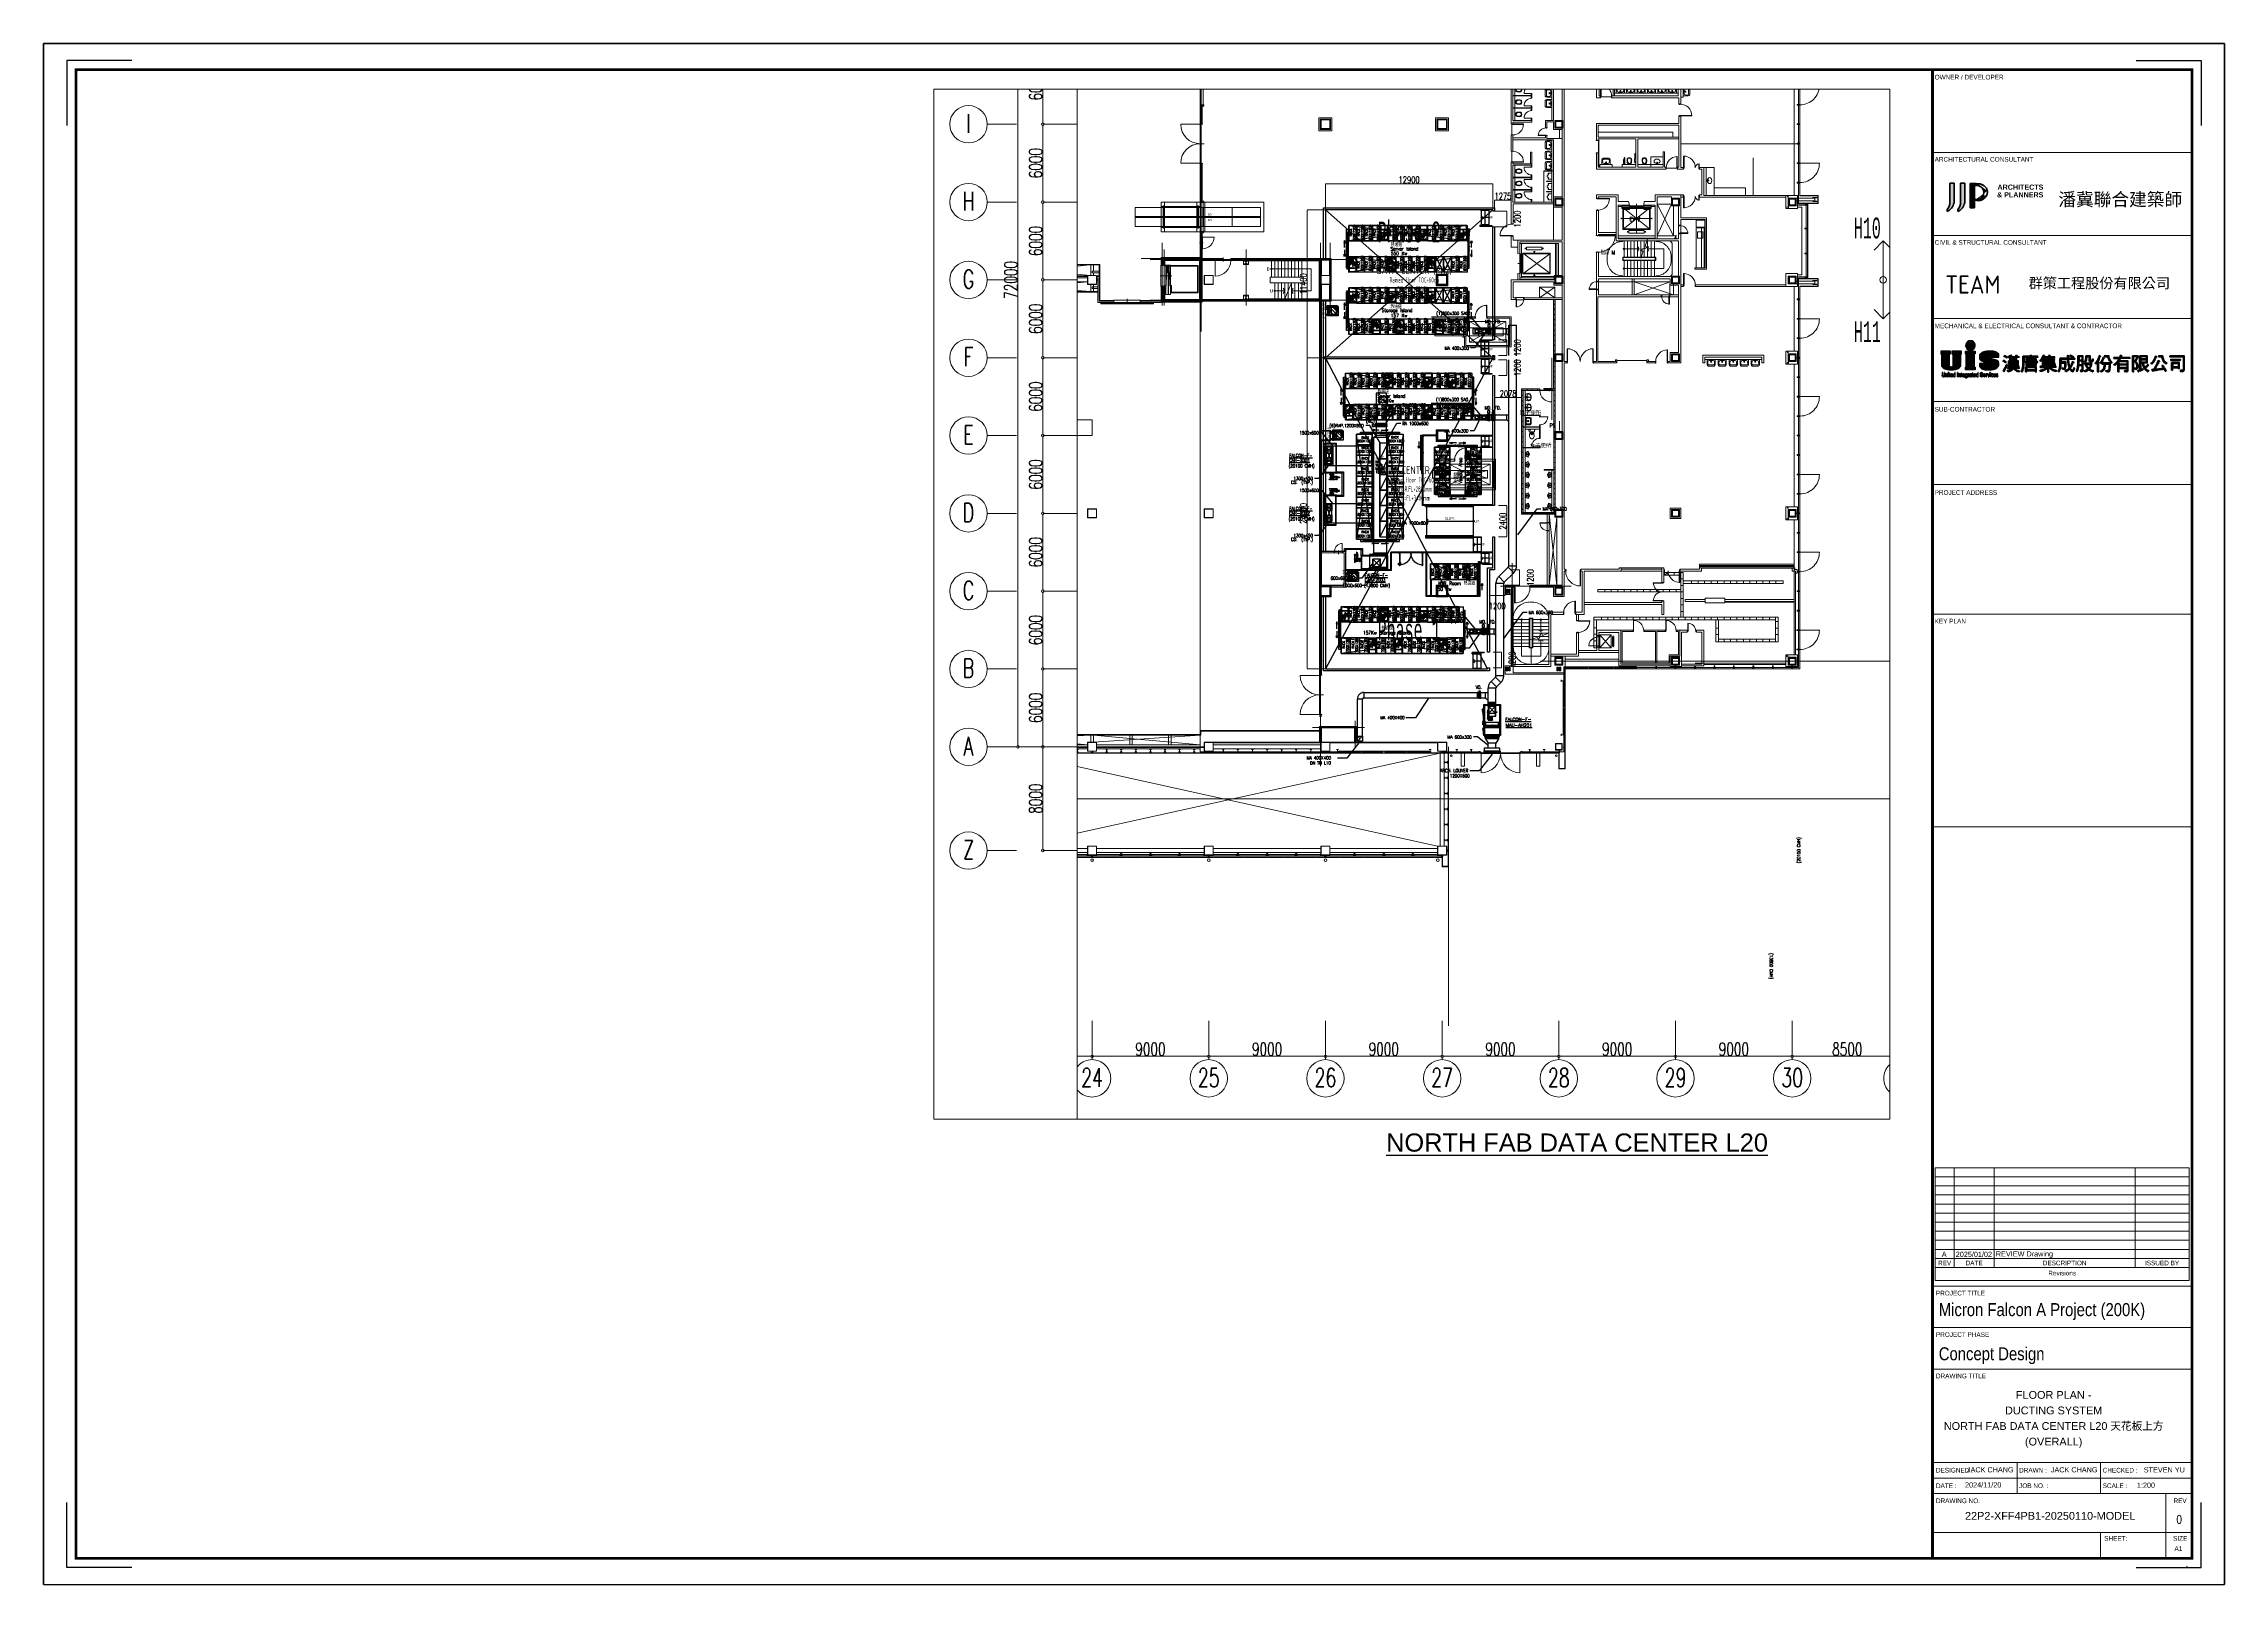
# Paper-space layout '00' of a CAD drawing. Extents: x 22 to 862, y -5 to 589.
# The model-space entities are those that its viewports show. They can reach past a viewport. Long polylines and large blocks are cut down to what shows.
import ezdxf
from ezdxf.enums import TextEntityAlignment as Align

# ---------------------------------------------------------------- set-up
doc = ezdxf.new("R2010")
doc.units = 0
doc.header["$LTSCALE"] = 10
for name, pattern in [('Data Center Layout_L20$0$CENTER', [2, 1.25, -0.25, 0.25, -0.25]), ('Data Center Layout_L20$0$CENTERK0', [0.65, 0.5, -0.05, 0.05, -0.05]), ('Data Center Layout_L20$0$DASHED', [0.75, 0.5, -0.25]), ('Data Center Layout_L20$0$DIVIDE', [136.315789, 54.526316, -27.263158, 0, -27.263158, 0, -27.263158]), ('Data Center Layout_L20$0$DOTK1', [0.1, 0.05, -0.05]), ('Data Center Layout_L20$0$HIDDENK1', [0.334, 0.167, -0.167]), ('Data Center Layout_L20$0$HIDDENK2', [0.5, 0.25, -0.25]), ('Data Center Layout_L20$0$PHANTOMK1', [1.415, 1, -0.083, 0.083, -0.083, 0.083, -0.083]), ('XFDP20-DC-PH1$0$HIDDEN', [0.375, 0.25, -0.125]), ('XFDP20-DC-PH1$0$HIDDEN2', [0.1875, 0.125, -0.0625]), ('XFM2D20-DC$0$HIDDEN', [0.3, 0.2, -0.1]), ('XFM2D20-DC$0$HIDDEN2', [0.1875, 0.125, -0.0625]), ('XFM2Q20-DC$0$CENTER2', [1.125, 0.75, -0.125, 0.125, -0.125]), ('XFM2Q20-DC$0$HIDDEN', [0.3, 0.2, -0.1])]:
    doc.linetypes.add(name, pattern=pattern)
for name, color, linetype in [('Data Center Layout_L20$0$98-DIM', 3, 'Continuous'), ('Data Center Layout_L20$0$99-DIM-100', 2, 'Continuous'), ('Data Center Layout_L20$0$MACHINE-DIM', 252, 'Continuous'), ('FALTTR$0$A3', 7, 'Continuous'), ('FALTTR$0$UIS-mM', 164, 'Continuous'), ('XFDP20-DC-PH1$0$A-CR-TT2', 1, 'Continuous'), ('XFDP20-DC-PH1$0$A-CR-TT2 (PH2)', 15, 'Continuous'), ('XFDP20-DC-PH1$0$A-CR-TXT', 2, 'Continuous'), ('XFDP20-DC-PH1$0$A-CR-TXT (PH2)', 15, 'Continuous'), ('XFDP20-DC-PH1$0$A-Dim', 1, 'Continuous'), ('XFDP20-DC-PH1$0$A-Door (PH1)', 2, 'Continuous'), ('XFDP20-DC-PH1$0$A-Door (PH2)', 15, 'XFDP20-DC-PH1$0$HIDDEN2'), ('XFDP20-DC-PH1$0$A-EQ (PH1)', 15, 'XFDP20-DC-PH1$0$HIDDEN2'), ('XFDP20-DC-PH1$0$A-EQ (PH2)', 15, 'XFDP20-DC-PH1$0$HIDDEN2'), ('XFDP20-DC-PH1$0$A-st-txt', 1, 'Continuous'), ('XFDP20-DC-PH1$0$A-ST-txt (PH1)', 1, 'Continuous'), ('XFDP20-DC-PH1$0$A-ST-txt (PH2)', 1, 'Continuous'), ('XFDP20-DC-PH1$0$A-STAIR (PH1)', 2, 'Continuous'), ('XFDP20-DC-PH1$0$A-STAIR (PH2)', 15, 'XFDP20-DC-PH1$0$HIDDEN2'), ('XFDP20-DC-PH1$0$A-W-P3 (PH1)', 2, 'Continuous'), ('XFDP20-DC-PH1$0$Lad-Door', 1, 'Continuous'), ('XFM2D20-DC$0$M-CMDUCT-DAPR', 104, 'Continuous'), ('XFM2D20-DC$0$M-DUCT-DAPR', 3, 'Continuous'), ('XFM2D20-DC$0$M-DUCT-DIFF', 3, 'Continuous'), ('XFM2D20-DC$0$M-DUCT-DIFFUSER', 2, 'Continuous'), ('XFM2D20-DC$0$M-DUCT-FLAN-L', 3, 'Continuous'), ('XFM2D20-DC$0$M-DUCT-TEXT', 4, 'Continuous'), ('XFM2D20-DC$0$M-DUCT-TEXT-Line', 3, 'Continuous'), ('XFM2D20-DC$0$M-HVAC-DUCT', 100, 'Continuous'), ('XFM2D20-DC$0$M-MAU-DUCT', 150, 'Continuous'), ('XFM2Q20-DC$0$EQUIP', 22, 'Continuous'), ('XFM2Q20-DC$0$EQUIP-01', 3, 'Continuous'), ('XFM2Q20-DC$0$M-5CPIPE-CENT', 1, 'XFM2Q20-DC$0$CENTER2'), ('XFM2Q20-DC$0$M-CWTR-VAVE', 3, 'Continuous'), ('XFM2Q20-DC$0$M-EQ-TEXT', 3, 'Continuous'), ('XFM2Q20-DC$0$M-EQPM-TEXT', 1, 'Continuous'), ('XFM2Q20-DC$0$M-HVAC-13.5CPIPE-R', 94, 'Continuous'), ('XFM2Q20-DC$0$M-HVAC-5CPIPE-S', 5, 'Continuous'), ('XFM2Q20-DC$0$M-HVAC-CEQPM', 22, 'Continuous'), ('XFM2Q20-DC$0$M-HVAC-EQPM', 22, 'Continuous'), ('XFM2Q20-DC$0$PANEL', 3, 'Continuous'), ('XFM2Q20-DC$0$RACK-DC1-600X1200', 6, 'Continuous'), ('XFM2Q20-DC$0$RACK-DC1-洋基', 9, 'Continuous'), ('XFM2Q20-DC$0$U-PCW-V', 2, 'Continuous')]:
    doc.layers.add(name, color=color, linetype=linetype)
for name, color, linetype, lineweight in [('Data Center Layout_L20$0$ARC', 252, 'Continuous', 0), ('Data Center Layout_L20$0$FLAG', 3, 'Continuous', 0), ('Data Center Layout_L20$0$K-SIN', 252, 'Data Center Layout_L20$0$CENTER', 9), ('Data Center Layout_L20$0$STEEL1', 252, 'Continuous', 0), ('Data Center Layout_L20$0$SUGATA3', 252, 'Continuous', 0), ('FALISU$0$ZS__A0NO7', 255, 'Continuous', 5), ('FALTTR$0$A-ANNO-NOTE', 7, 'Continuous', 70), ('FALTTR$0$G-ANNO-TTLB', 7, 'Continuous', 70), ('FALTTR$0$ZS__A0NO7', 255, 'Continuous', 5), ('ZS__A0NO7', 255, 'Continuous', 5)]:
    doc.layers.add(name, color=color, linetype=linetype, lineweight=lineweight)
doc.styles.add('Data Center Layout_L20$0$ATS', font='monotxt', dxfattribs={"bigfont": 'BIGFONT'})
doc.styles.add('Data Center Layout_L20$0$ROMS', font='ROMANS.shx', dxfattribs={"bigfont": 'bigfont.shx'})
doc.styles.add('Data Center Layout_L20$0$型式1', font='simplex.shx', dxfattribs={"width": 0.68, "bigfont": 'chineset.shx'})
doc.styles.add('FALISU$0$MIC-NAME', font='arial.ttf')
doc.styles.add('FALISU$0$PSC-EN', font='arial.ttf', dxfattribs={"width": 0.8})
doc.styles.add('FALTTR$0$ISOCP_B', font='', dxfattribs={"height": 7})
doc.styles.add('FALTTR$0$MIC-Arial', font='arial.ttf', dxfattribs={"height": 3})
doc.styles.add('FALTTR$0$MIC-Arial Narrow', font='ARIALN.TTF', dxfattribs={"height": 1.8})
doc.styles.add('FALTTR$0$Sitka Small_B', font='', dxfattribs={"width": 0.9, "height": 2})
doc.styles.add('FALTTR$0$微軟正黑體_B', font='', dxfattribs={"height": 5})
doc.styles.add('FALTTR$0$新細明體_B', font='', dxfattribs={"height": 4})
doc.styles.get("Standard").update_dxf_attribs({"font": 'arial.ttf'})
doc.styles.add('TITLE-NAME', font='arial.ttf')
doc.styles.add('XFDP20-DC-PH1$0$AA-TXT', font='isocp.shx', dxfattribs={"width": 0.8, "bigfont": 'china.shx'})
doc.styles.add('XFDP20-DC-PH1$0$dim-txt', font='isocp.shx', dxfattribs={"width": 0.8, "bigfont": 'china.shx'})
doc.styles.add('XFM2D20-DC$0$aa-txt', font='simplex.shx', dxfattribs={"width": 0.8, "bigfont": 'CHINA.shx'})
doc.styles.add('XFM2Q20-DC$0$aa-txt', font='simplex.shx', dxfattribs={"width": 0.8, "bigfont": 'CHINA.shx'})
doc.styles.add('XFM2Q20-DC$0$XFL10-HVAC-EQ-L194205$0$M-TXT', font='simplex.shx', dxfattribs={"width": 0.8, "bigfont": 'chineset.shx'})
doc.styles.add('XFM2Q20-DC$0$XFL10-HVAC-EQ-L194205$0$Standard', font='txt.shx', dxfattribs={"bigfont": 'chineset.shx'})
doc.styles.add('XFM2Q20-DC$0$XOL30-HVAC-EQ-L194205$0$Standard', font='txt.shx', dxfattribs={"width": 0.8, "bigfont": 'chineset.shx'})
doc.styles.get('FALTTR$0$ISOCP_B').set_extended_font_data('ISOCP', bold=True)
doc.styles.get('FALTTR$0$Sitka Small_B').set_extended_font_data('Sitka Small', bold=True)
doc.styles.get('FALTTR$0$微軟正黑體_B').set_extended_font_data('Microsoft JhengHei', bold=True)
doc.styles.get('FALTTR$0$新細明體_B').set_extended_font_data('PMingLiU', bold=True)
doc.dimstyles.new('Data Center Layout_L20$0$DIM-50-00', dxfattribs={"dimscale": 0, "dimtxt": 150, "dimasz": 50, "dimexe": 0, "dimexo": 0.1, "dimgap": 50, "dimtad": 1, "dimdec": 1, "dimdsep": 46, "dimtxsty": 'Data Center Layout_L20$0$型式1', "dimblk": 'Data Center Layout_L20$0$_Dot', "dimcen": 0, "dimclrd": 256, "dimclre": 256, "dimclrt": 256, "dimadec": 0, "dimazin": 0, "dimtfac": 0.8, "dimtdec": 1, "dimtmove": 2, "dimatfit": 3, "dimldrblk": 'Data Center Layout_L20$0$_ArchTick', "dimfxl": 1, "dimtolj": 1, "dimlwd": 13, "dimlwe": 9, "dimarcsym": 0})
doc.dimstyles.new('Data Center Layout_L20$0$複本 93-DIM-400', dxfattribs={"dimtxt": 1000, "dimasz": 200, "dimexe": 0.1, "dimexo": 0, "dimgap": 50, "dimtad": 1, "dimdec": 0, "dimzin": 0, "dimdsep": 46, "dimtxsty": 'Data Center Layout_L20$0$型式1', "dimblk": 'Data Center Layout_L20$0$_DotBlank', "dimcen": 0.09, "dimadec": 0, "dimazin": 0, "dimtfac": 1, "dimtdec": 0, "dimtofl": 0, "dimtmove": 2, "dimatfit": 3, "dimldrblk": 'Data Center Layout_L20$0$_ArchTick', "dimfxl": 1, "dimtolj": 1, "dimtzin": 0, "dimlwd": 13, "dimlwe": 5, "dimarcsym": 0})
doc.dimstyles.new('XFDP20-DC-PH1$0$20-dim', dxfattribs={"dimscale": 20, "dimtxt": 0.25, "dimasz": 0.1, "dimexe": 0.1, "dimexo": 0.1, "dimgap": 0.05, "dimtad": 1, "dimdec": 1, "dimdsep": 46, "dimtxsty": 'XFDP20-DC-PH1$0$dim-txt', "dimblk": 'XFDP20-DC-PH1$0$Dot', "dimcen": 2, "dimclrd": 256, "dimclre": 256, "dimclrt": 256, "dimadec": 0, "dimazin": 0, "dimtfac": 1, "dimtdec": 1, "dimtix": 1, "dimtmove": 2, "dimatfit": 3, "dimfxl": 1, "dimtvp": 1, "dimarcsym": 0})
doc.dimstyles.new('XFM2D20-DC$0$adim-100', dxfattribs={"dimscale": 100, "dimtxt": 0.25, "dimasz": 2.5, "dimexe": 0.1, "dimexo": 0.5, "dimgap": 0.15, "dimtad": 0, "dimdec": 4, "dimdsep": 46, "dimtxsty": 'XFM2D20-DC$0$aa-txt', "dimcen": 2.5, "dimclrd": 256, "dimclre": 256, "dimclrt": 256, "dimadec": 0, "dimazin": 0, "dimtfac": 1, "dimtdec": 4, "dimtmove": 0, "dimatfit": 3, "dimfxl": 1, "dimtolj": 1, "dimtzin": 0, "dimarcsym": 0})
pattern_1 = [(45, (-3953.437, -702.407), (-22.45064, 22.45064), [])]
pattern_2 = [(45, (-3953.44, -702.41), (-44.9013, 44.9013), []), (45, (-3908.536, -702.41), (-44.9013, 44.9013), [31.75, -15.875])]
pattern_3 = [(225, (543042.673, 161847.996), (22.45064, -22.45064), [])]
pattern_4 = [(225, (543042.67, 161847.996), (44.9013, -44.9013), []), (225, (542997.77, 161847.996), (44.9013, -44.9013), [31.75, -15.875])]
pattern_5 = [(45, (533989.176, 159660.624), (-22.45064, 22.45064), [])]
pattern_6 = [(45, (533989.176, 159660.624), (-44.9013, 44.9013), []), (45, (534034.08, 159660.624), (-44.9013, 44.9013), [31.75, -15.875])]

# ---------------------------------------------------------------- blocks, each defined once
blk = doc.blocks.new('FALNAME')
at = {"layer": 'ZS__A0NO7', "color": 255, "style": 'TITLE-NAME'}
for tag, p in [('DRAWINGTITLE1', (799.24, 66.55)), ('DRAWINGTITLE2', (799.24, 60.55)), ('DRAWINGTITLE3', (799.24, 54.55)), ('DRAWINGTITLE4', (799.24, 48.55))]:
    blk.add_attdef(tag, text='', height=3, dxfattribs=at).set_placement(p, align=Align.CENTER)
for tag, p in [('DESIGNED', (765.8, 39.18)), ('DRAWN', (798.15, 39.18)), ('SCALE', (831.36, 33.23)), ('CHECK', (833.99, 39.15))]:
    blk.add_attdef(tag, text='', height=2, dxfattribs=at).set_placement(p, align=Align.MIDDLE_LEFT)
blk = doc.blocks.new('FALTTR$0$new block')
h = blk.add_hatch(color=114)
h.paths.add_polyline_path([(28.34, 7.27), (28.46, 7.54), (28.59, 7.83), (28.72, 8.14), (28.76, 8.24), (28.74, 8.28), (28.59, 8.63), (28.54, 8.67), (28.49, 8.62), (28.48, 8.59), (28.36, 8.34), (28.23, 8.06), (28.1, 7.78), (28, 7.59), (27.85, 7.32), (27.7, 7.07), (27.55, 6.83), (27.51, 6.78), (27.33, 6.53), (27.15, 6.33), (27.12, 6.23), (27.16, 6.16), (27.19, 6.12), (27.47, 5.83), (27.59, 5.73), (27.65, 5.82), (27.69, 6.07), (27.81, 6.26), (27.96, 6.52), (28.09, 6.76), (28.1, 6.79), (28.22, 7.02)])
h.paths.add_polyline_path([(27.52, 9.58), (27.65, 9.49), (27.89, 9.32), (28.12, 9.13), (28.14, 9.15), (28.35, 9.45), (28.4, 9.52), (28.2, 9.67), (27.95, 9.85), (27.89, 9.88), (27.66, 10.02), (27.37, 10.18), (27.31, 10.13), (27.22, 10.02), (27.09, 9.82), (27.25, 9.75)])
h.paths.add_polyline_path([(28.05, 11.87), (27.76, 12.02), (27.69, 11.96), (27.61, 11.85), (27.48, 11.65), (27.61, 11.59), (27.9, 11.44), (28.01, 11.37), (28.25, 11.2), (28.48, 11.02), (28.5, 11.04), (28.72, 11.34), (28.76, 11.41), (28.58, 11.54), (28.32, 11.72), (28.29, 11.74)])
for points in [[(29.79, 11.18), (29.79, 10.24), (29.9, 10.15), (30.17, 10.15), (30.29, 10.24), (30.29, 10.32), (30.29, 10.71), (30.29, 11.18), (32.01, 11.18), (32.01, 10.71), (30.29, 10.71), (30.29, 10.32), (32.01, 10.32), (32.01, 10.24), (32.12, 10.15), (32.4, 10.15), (32.51, 10.24), (32.51, 11.18), (33.34, 11.18), (33.4, 11.3), (33.4, 11.52), (33.34, 11.6), (32.51, 11.6), (32.51, 11.8), (32.58, 11.94), (32.65, 12.04), (32.52, 12.11), (32.12, 12.13), (32.01, 12.04), (32.01, 11.6), (30.29, 11.6), (30.29, 11.82), (30.36, 11.96), (30.43, 12.07), (30.3, 12.14), (29.9, 12.16), (29.79, 12.07), (29.79, 11.6), (29.04, 11.6), (28.99, 11.52), (28.99, 11.3), (29.04, 11.18)], [(30.95, 8.6), (30.95, 8.21), (31.43, 8.21), (31.43, 8.6)], [(37.57, 9.68), (35.65, 9.68), (35.57, 9.56), (35.57, 9.35), (35.65, 9.24), (37.57, 9.24), (40.54, 9.24), (40.62, 9.35), (40.62, 9.56), (40.54, 9.68)], [(39.51, 10.2), (39.51, 9.68), (40.01, 9.68), (40.01, 10.57), (39.9, 10.66), (37.57, 10.66), (35.98, 10.66), (35.9, 10.54), (35.9, 10.32), (35.98, 10.2)], [(35.98, 8.65), (35.9, 8.54), (35.9, 8.32), (35.98, 8.21), (37.57, 8.21), (39.9, 8.21), (40.01, 8.32), (40.01, 9.24), (39.51, 9.24), (39.51, 8.65)], [(31.95, 6.72), (31.74, 6.92), (31.64, 7.01), (33.45, 7.01), (33.51, 7.13), (33.51, 7.35), (33.45, 7.43), (31.41, 7.43), (31.39, 7.49), (31.39, 7.49), (31.42, 7.79), (30.94, 7.79), (30.93, 7.72), (30.86, 7.44), (30.86, 7.43), (28.93, 7.43), (28.87, 7.35), (28.87, 7.13), (28.93, 7.01), (30.65, 7.01), (30.63, 6.98), (30.41, 6.78), (30.32, 6.72), (30.09, 6.58), (29.81, 6.46), (29.49, 6.35), (29.31, 6.28), (29.02, 6.2), (28.73, 6.15), (28.77, 6.05), (28.99, 5.77), (29.12, 5.65), (29.17, 5.66), (29.49, 5.77), (29.72, 5.85), (30.02, 5.98), (30.28, 6.12), (30.51, 6.26), (30.72, 6.41), (30.8, 6.48), (31.01, 6.69), (31.18, 6.92), (31.28, 6.78), (31.48, 6.55), (31.64, 6.4), (31.9, 6.21), (31.95, 6.17), (32.19, 6.03), (32.48, 5.88), (32.63, 5.81), (32.91, 5.72), (33.2, 5.65), (33.32, 5.71), (33.36, 5.76), (33.57, 5.98), (33.59, 6.07), (33.54, 6.1), (33.42, 6.12), (33.13, 6.17), (33.06, 6.18), (32.78, 6.27), (32.5, 6.39), (32.39, 6.44), (32.13, 6.59)], [(30.95, 8.21), (29.23, 8.21), (29.17, 8.12), (29.17, 7.9), (29.23, 7.79), (30.94, 7.79), (33.15, 7.79), (33.2, 7.9), (33.2, 8.12), (33.15, 8.21)]]:
    blk.add_hatch(color=114).paths.add_polyline_path(points)
h = blk.add_hatch(color=114)
h.paths.add_polyline_path([(33.04, 8.6), (33.15, 8.67), (33.15, 9.84), (33.04, 9.93), (31.43, 9.93), (31.43, 10.32), (30.95, 10.32), (30.95, 9.93), (29.34, 9.93), (29.23, 9.84), (29.23, 8.67), (29.34, 8.6), (30.95, 8.6)])
h.paths.add_polyline_path([(31.43, 8.98), (31.43, 9.54), (32.65, 9.54), (32.65, 8.98)], flags=16)
h.paths.add_polyline_path([(30.95, 8.98), (29.73, 8.98), (29.73, 9.54), (30.95, 9.54)], flags=16)
at = {"layer": 'FALTTR$0$UIS-mM'}
for points in [[(13.74, 14.17), (15.39, 14.17, 4.273121)], [(40.54, 11.24), (40.62, 11.34), (40.62, 11.57), (40.54, 11.68), (38.07, 11.68), (38.07, 11.85), (38.14, 12), (38.2, 12.1), (38.08, 12.16), (37.68, 12.18), (37.57, 12.1), (37.57, 11.68), (34.9, 11.68), (34.79, 11.57), (34.79, 9.31), (34.79, 8.98), (34.78, 8.66), (34.76, 8.36), (34.74, 8.09), (34.72, 7.83), (34.69, 7.59), (34.64, 7.3), (34.57, 7.01), (34.5, 6.73), (34.39, 6.42), (34.28, 6.15), (34.15, 5.93), (34.18, 5.83), (34.21, 5.82), (34.44, 5.64), (34.51, 5.62), (34.6, 5.76), (34.74, 6.01), (34.85, 6.28), (34.86, 6.31), (34.96, 6.59), (35.05, 6.87), (35.12, 7.16), (35.16, 7.44), (35.18, 7.52), (35.21, 7.76), (35.24, 8.02), (35.26, 8.31), (35.28, 8.62), (35.28, 8.96), (35.29, 9.31), (35.29, 11.24)], [(42.14, 11.05), (41.97, 10.81), (41.89, 10.7), (41.71, 10.46), (41.5, 10.25), (41.29, 10.06), (41.26, 10.02), (41.31, 9.97), (41.58, 9.87), (41.73, 9.84), (41.77, 9.87), (41.99, 10.07), (42.2, 10.29), (42.32, 10.45), (42.32, 8.18), (42.43, 8.09), (42.7, 8.09), (42.82, 8.18), (42.82, 8.32), (42.82, 8.77), (42.82, 9.21), (42.82, 9.63), (42.82, 10.1), (46.9, 10.1), (46.96, 10.2), (46.96, 10.43), (46.9, 10.52), (42.82, 10.52), (42.82, 10.99), (47.07, 10.99), (47.15, 11.09), (47.15, 11.32), (47.07, 11.43), (42.88, 11.43), (42.89, 11.45), (43, 11.72), (43.12, 11.8), (43.18, 11.88), (43.1, 11.97), (42.62, 12.16), (42.56, 12.11), (42.49, 11.86), (42.39, 11.58), (42.28, 11.34), (42.27, 11.31)], [(42.82, 9.63), (42.82, 9.21), (46.9, 9.21), (46.96, 9.31), (46.96, 9.54), (46.9, 9.63)], [(47.18, 8.32), (47.26, 8.43), (47.26, 8.65), (47.18, 8.77), (42.82, 8.77), (42.82, 8.32)], [(44.72, 11.86), (44.58, 11.62), (44.43, 11.43), (45.03, 11.43), (45.07, 11.49), (45.23, 11.74), (45.37, 11.82), (45.46, 11.88), (45.45, 11.89), (45.28, 11.98), (44.87, 12.16), (44.82, 12.11)], [(44.99, 10.99), (44.48, 10.99), (44.48, 10.52), (44.99, 10.52)], [(44.48, 10.1), (44.48, 9.63), (44.99, 9.63), (44.99, 10.1)], [(44.99, 9.21), (44.48, 9.21), (44.48, 8.77), (44.99, 8.77)], [(55.99, 9.96), (55.99, 9.69), (55.98, 9.36), (55.97, 9.05), (55.96, 8.77), (55.94, 8.49), (55.92, 8.24), (55.91, 8.13), (55.88, 7.83), (55.83, 7.53), (55.78, 7.24), (55.72, 6.96), (55.7, 6.85), (55.6, 6.54), (55.51, 6.27), (55.4, 6.03), (55.44, 5.94), (55.46, 5.93), (55.7, 5.74), (55.76, 5.73), (55.88, 5.94), (55.99, 6.21), (56.08, 6.49), (56.14, 6.66), (56.22, 6.95), (56.28, 7.23), (56.34, 7.52), (56.38, 7.81), (56.4, 7.99), (57.57, 7.99), (57.57, 8.43), (56.44, 8.43), (56.45, 8.56), (56.46, 8.83), (56.47, 9.13), (56.48, 9.44), (56.49, 9.77), (57.57, 9.77), (57.57, 10.2), (56.49, 10.2), (56.49, 11.49), (56.49, 11.93), (56.1, 11.93), (55.99, 11.82)], [(57.57, 11.49), (57.57, 10.2), (57.57, 9.77), (57.57, 8.43), (57.57, 7.99), (57.57, 6.62), (57.48, 6.36), (57.35, 6.3), (56.98, 6.28), (56.93, 6.23), (57.02, 6.03), (57.09, 5.79), (57.18, 5.7), (57.57, 5.78), (57.81, 5.89), (57.85, 5.92), (58.02, 6.14), (58.07, 6.42), (58.07, 11.82), (57.93, 11.93), (56.49, 11.93), (56.49, 11.49)], [(61.49, 8.7), (61.36, 8.94), (61.24, 8.98), (58.63, 8.98), (58.54, 8.88), (58.54, 8.65), (58.63, 8.54), (60.92, 8.54), (60.85, 8.31), (60.75, 8.05), (60.68, 7.88), (60.54, 7.61), (60.38, 7.37), (60.35, 7.34), (60.16, 7.11), (60.12, 7.15), (59.93, 7.38), (59.81, 7.54), (59.66, 7.8), (59.54, 8.07), (59.47, 8.25), (59.38, 8.54), (58.9, 8.54), (58.92, 8.47), (59.02, 8.16), (59.12, 7.89), (59.24, 7.65), (59.32, 7.47), (59.47, 7.22), (59.65, 6.97), (59.82, 6.8), (59.81, 6.78), (59.74, 6.73), (59.51, 6.57), (59.24, 6.43), (58.95, 6.3), (58.68, 6.21), (58.39, 6.14), (58.35, 6.1), (58.39, 6.03), (58.55, 5.8), (58.68, 5.73), (58.9, 5.79), (59.19, 5.89), (59.43, 6), (59.43, 6), (59.7, 6.14), (59.95, 6.3), (60.18, 6.47), (60.26, 6.41), (60.47, 6.27), (60.73, 6.12), (61, 5.98), (61.07, 5.96), (61.36, 5.84), (61.62, 5.75), (61.74, 5.7), (61.81, 5.77), (61.86, 5.81), (62.07, 6.01), (62.1, 6.1), (62.03, 6.14), (61.89, 6.17), (61.58, 6.27), (61.31, 6.37), (61.08, 6.48), (61.04, 6.5), (60.77, 6.64), (60.53, 6.8), (60.54, 6.81), (60.73, 7.03), (60.85, 7.2), (60.99, 7.45), (61.13, 7.74), (61.18, 7.84), (61.28, 8.07), (61.38, 8.36)], [(59.51, 10.78), (59.52, 11.09), (59.52, 11.43), (60.41, 11.43), (60.41, 9.77), (60.49, 9.57), (60.59, 9.53), (60.91, 9.49), (61.46, 9.49), (61.64, 9.51), (61.83, 9.67), (61.89, 9.84), (61.97, 10.12), (62.04, 10.45), (61.95, 10.57), (61.72, 10.66), (61.63, 10.68), (61.57, 10.64), (61.51, 10.33), (61.45, 10.1), (61.27, 9.99), (61.15, 9.99), (60.95, 10.03), (60.91, 10.13), (60.91, 11.77), (60.79, 11.88), (59.13, 11.88), (59.02, 11.77), (59.02, 11.11), (59.01, 10.99), (58.99, 10.69), (58.94, 10.41), (58.92, 10.36), (58.8, 10.11), (58.62, 9.89), (58.38, 9.68), (58.43, 9.58), (58.61, 9.34), (58.74, 9.29), (58.94, 9.44), (59.13, 9.64), (59.19, 9.71), (59.33, 9.96), (59.43, 10.25), (59.47, 10.48)], [(72.42, 10.79), (76.05, 10.79), (76.13, 10.91), (76.13, 11.13), (76.05, 11.24), (72.63, 11.24), (72.65, 11.28), (72.77, 11.55), (72.99, 11.68), (73.07, 11.8), (72.99, 11.9), (72.44, 12.1), (72.33, 12.02), (72.25, 11.78), (72.15, 11.5), (72.05, 11.24), (69.91, 11.24), (69.83, 11.13), (69.83, 10.91), (69.91, 10.79), (71.84, 10.79), (71.8, 10.72), (71.71, 10.55), (71.56, 10.3), (71.39, 10.05), (71.21, 9.81), (71.21, 9.8), (71.02, 9.57), (70.82, 9.35), (70.61, 9.13), (70.4, 8.94), (70.18, 8.75), (69.94, 8.57), (69.89, 8.49), (69.93, 8.44), (69.97, 8.43), (70.24, 8.31), (70.41, 8.29), (70.62, 8.46), (70.85, 8.65), (71.07, 8.85), (71.28, 9.06), (71.41, 9.22), (71.41, 5.73), (71.52, 5.65), (71.8, 5.65), (71.91, 5.73), (71.91, 6.89), (71.91, 7.35), (71.91, 8.24), (71.91, 8.67), (71.91, 9.52), (74.91, 9.52), (74.91, 8.67), (74.91, 8.24), (74.91, 7.35), (74.91, 6.89), (74.91, 6.4), (74.77, 6.23), (74.69, 6.21), (74.43, 6.19), (74.01, 6.18), (73.94, 6.15), (74.03, 5.94), (74.1, 5.7), (74.19, 5.62), (74.52, 5.65), (74.81, 5.7), (75.05, 5.76), (75.32, 5.91), (75.41, 6.12), (75.41, 9.87), (75.27, 9.99), (71.96, 9.99), (72.03, 10.09), (72.12, 10.24), (72.27, 10.49)], [(77.55, 11.49), (78.83, 11.49), (77.89, 9.68), (77.85, 9.56), (77.92, 9.49), (78.1, 9.3), (78.29, 9.07), (78.45, 8.83), (78.59, 8.59), (78.67, 8.4), (78.75, 8.12), (78.78, 7.85), (78.75, 7.59), (78.65, 7.35), (78.5, 7.19), (78.21, 7.13), (77.89, 7.17), (77.8, 7.1), (77.84, 7.02), (77.92, 6.71), (78.1, 6.59), (78.17, 6.59), (78.49, 6.63), (78.71, 6.73), (78.74, 6.74), (78.97, 6.91), (79.14, 7.15), (79.18, 7.26), (79.25, 7.54), (79.27, 7.85), (79.27, 7.94), (79.24, 8.22), (79.16, 8.5), (79.05, 8.79), (79.02, 8.85), (78.86, 9.11), (78.69, 9.34), (78.49, 9.55), (78.44, 9.65), (78.47, 9.76), (79.41, 11.68), (79.23, 11.86), (79.05, 11.91), (77.16, 11.91), (77.05, 11.82), (77.05, 5.76), (77.16, 5.68), (77.44, 5.68), (77.55, 5.76)], [(79.74, 6.44), (79.64, 6.4), (79.34, 6.32), (79.08, 6.26), (79.14, 6.09), (79.27, 5.76), (79.35, 5.65), (79.55, 5.85), (79.77, 5.92), (80.05, 6.01), (80.33, 6.11), (80.61, 6.21), (80.89, 6.32), (81.16, 6.43), (81.17, 6.48), (81.19, 6.85), (81.13, 6.92), (81.1, 6.91), (81.08, 6.9), (80.81, 6.79), (80.53, 6.69), (80.24, 6.59), (80.24, 8.98), (80.24, 9.43), (80.24, 10.24), (80.24, 10.68), (80.24, 11.46), (80.24, 11.91), (79.85, 11.91), (79.74, 11.8)], [(82.3, 11.46), (82.3, 10.68), (82.3, 10.24), (82.3, 9.43), (80.24, 9.43), (80.24, 8.98), (82.69, 8.98), (82.8, 9.1), (82.8, 11.82), (82.69, 11.91), (80.24, 11.91), (80.24, 11.46)], [(82.3, 10.24), (82.3, 10.68), (80.24, 10.68), (80.24, 10.24)], [(81.81, 7.59), (81.8, 7.62), (81.7, 7.85), (81.6, 8.13), (81.51, 8.43), (81.45, 8.67), (81.39, 8.98), (80.93, 8.98), (80.97, 8.79), (81.03, 8.48), (81.1, 8.2), (81.17, 7.96), (81.24, 7.71), (81.35, 7.44), (81.48, 7.17), (81.56, 7.02), (81.72, 6.77), (81.92, 6.52), (82.01, 6.42), (82.23, 6.21), (82.46, 6.03), (82.66, 5.9), (82.9, 5.76), (82.99, 5.7), (83.08, 5.78), (83.14, 5.84), (83.35, 6.04), (83.38, 6.12), (83.33, 6.17), (83.12, 6.26), (82.86, 6.4), (82.64, 6.56), (82.55, 6.63), (82.33, 6.83), (82.15, 7.05), (82.08, 7.15), (82.27, 7.29), (82.5, 7.46), (82.72, 7.66), (82.94, 7.86), (83.16, 8.09), (83.33, 8.13), (83.41, 8.18), (83.41, 8.19), (83.29, 8.32), (82.97, 8.6), (82.89, 8.55), (82.87, 8.52), (82.66, 8.28), (82.46, 8.07), (82.25, 7.89), (82.07, 7.75)], [(95.22, 9.18), (95.11, 9.26), (92.22, 9.26), (92.12, 9.15), (92.12, 6.4), (92.22, 6.31), (92.5, 6.31), (92.61, 6.4), (92.61, 7.17), (92.61, 7.63), (92.61, 8.82), (94.72, 8.82), (94.72, 7.63), (94.72, 7.17), (94.72, 6.89), (94.83, 6.82), (95.11, 6.82), (95.22, 6.89)], [(44.79, 7.85), (44.86, 7.99), (44.93, 8.09), (44.8, 8.16), (44.4, 8.18), (44.29, 8.09), (44.29, 7.85), (41.57, 7.85), (41.48, 7.74), (41.48, 7.51), (41.57, 7.4), (44.05, 7.4), (43.95, 7.33), (43.7, 7.14), (43.48, 7), (43.3, 6.9), (43.03, 6.77), (42.76, 6.65), (42.49, 6.55), (42.45, 6.53), (42.19, 6.46), (41.92, 6.38), (41.62, 6.31), (41.29, 6.23), (41.34, 6.14), (41.39, 6.1), (41.59, 5.88), (41.68, 5.79), (41.76, 5.8), (42.01, 5.87), (42.42, 6.01), (42.57, 6.06), (42.85, 6.18), (43.12, 6.3), (43.37, 6.43), (43.62, 6.57), (43.87, 6.73), (44.12, 6.91), (44.29, 7.03), (44.29, 5.68), (44.4, 5.6), (44.68, 5.6), (44.79, 5.68), (44.79, 7.2), (44.83, 7.17), (45.06, 6.97), (45.29, 6.8), (45.47, 6.67), (45.71, 6.51), (45.97, 6.36), (46.26, 6.21), (46.4, 6.14), (46.64, 6.04), (46.92, 5.93), (47.21, 5.83), (47.54, 5.73), (47.61, 5.8), (47.67, 5.87), (47.88, 6.1), (47.96, 6.18), (47.77, 6.21), (47.48, 6.28), (47.2, 6.36), (46.92, 6.45), (46.62, 6.56), (46.34, 6.67), (46.08, 6.8), (45.84, 6.92), (45.62, 7.05), (45.38, 7.21), (45.11, 7.4), (47.51, 7.4), (47.6, 7.51), (47.6, 7.74), (47.51, 7.85)], [(92.61, 7.63), (92.61, 7.17), (94.72, 7.17), (94.72, 7.63)]]:
    blk.add_hatch(color=114, dxfattribs=at).paths.add_polyline_path(points)
h = blk.add_hatch(color=256, dxfattribs=at)
edge = h.paths.add_edge_path()
edge.add_line((11.13, 12.59), (11.13, 13.65))
edge.add_line((11.13, 13.65), (7.41, 13.65))
edge.add_line((7.41, 13.65), (7.41, 12.59))
edge.add_line((7.41, 12.59), (7.49, 12.59))
edge.add_arc((7.49, 12.34), 0.246, 0, 90, ccw=False)
edge.add_line((7.73, 12.34), (7.73, 7.93))
edge.add_arc((7.49, 7.93), 0.246, 316.57841, 360, ccw=False)
edge.add_arc((7.12, 8.28), 0.756, 223.42159, 316.57841, ccw=False)
edge.add_arc((6.75, 7.93), 0.246, 180, 223.42159, ccw=False)
edge.add_line((6.5, 7.93), (6.5, 12.34))
edge.add_arc((6.75, 12.34), 0.246, 90, 180, ccw=False)
edge.add_line((6.75, 12.59), (6.82, 12.59))
edge.add_line((6.82, 12.59), (6.82, 13.65))
edge.add_line((6.82, 13.65), (3.1, 13.65))
edge.add_line((3.1, 13.65), (3.1, 12.59))
edge.add_line((3.1, 12.59), (3.17, 12.59))
edge.add_arc((3.17, 12.34), 0.246, 0, 90, ccw=False)
edge.add_line((3.42, 12.34), (3.42, 7.98))
edge.add_arc((3.66, 7.98), 0.246, 180, 208.54169)
edge.add_arc((6.17, 9.81), 3.35, 215.59317, 271.44221)
edge.add_line((6.25, 6.47), (7.98, 6.47))
edge.add_arc((8.06, 9.81), 3.35, 268.55779, 324.40683)
edge.add_arc((10.57, 7.98), 0.246, 331.45831, 360)
edge.add_line((10.82, 7.98), (10.82, 12.34))
edge.add_arc((11.06, 12.34), 0.246, 90, 180, ccw=False)
edge.add_line((11.06, 12.59), (11.13, 12.59))
h = blk.add_hatch(color=256, dxfattribs=at)
edge = h.paths.add_edge_path()
edge.add_line((16.36, 13.65), (16.36, 12.59))
edge.add_line((16.36, 12.59), (16.29, 12.59))
edge.add_arc((16.29, 12.34), 0.246, 90, 180)
edge.add_line((16.04, 12.34), (16.04, 7.78))
edge.add_arc((16.29, 7.78), 0.246, 180, 270)
edge.add_line((16.29, 7.53), (16.36, 7.53))
edge.add_line((16.36, 7.53), (16.36, 6.47))
edge.add_line((16.36, 6.47), (12.64, 6.47))
edge.add_line((12.64, 6.47), (12.64, 7.53))
edge.add_line((12.64, 7.53), (12.71, 7.53))
edge.add_arc((12.71, 7.78), 0.246, 270, 360)
edge.add_line((12.96, 7.78), (12.96, 12.34))
edge.add_arc((12.71, 12.34), 0.246, 0, 90)
edge.add_line((12.71, 12.59), (12.64, 12.59))
edge.add_line((12.64, 12.59), (12.64, 13.65))
edge.add_line((12.64, 13.65), (16.36, 13.65))
h = blk.add_hatch(color=256, dxfattribs=at)
edge = h.paths.add_edge_path()
edge.add_arc((20.8, 11.43), 2.79, 163.90838, 194.77331)
edge.add_arc((19.32, 11.16), 1.3, 199.89373, 250.14073)
edge.add_arc((22.62, 18.14), 9.01, 245.45515, 257.7448)
edge.add_line((20.71, 9.33), (21.93, 8.98))
edge.add_arc((21.83, 8.28), 0.698, -190.33355, 82.22693, ccw=False)
edge.add_arc((21.85, 8.43), 0.706, 142.10266, 181.47007, ccw=False)
edge.add_line((21.3, 8.86), (18.06, 8.86))
edge.add_line((18.06, 8.86), (18.06, 7.69))
edge.add_arc((20.82, 10.18), 3.71, 222.03631, 271.70641)
edge.add_line((20.93, 6.47), (22.66, 6.47))
edge.add_arc((22.64, 9.89), 3.42, 270.29875, 324.94484)
edge.add_arc((22.76, 8.69), 2.79, 343.90838, 374.77331)
edge.add_arc((24.24, 8.96), 1.3, 19.89373, 70.14073)
edge.add_arc((21.21, 2.03), 8.85, 66.98662, 79.38447)
edge.add_line((22.84, 10.73), (21.63, 11.14))
edge.add_arc((21.73, 11.83), 0.689, -9.65427, 261.54765, ccw=False)
edge.add_arc((21.7, 11.69), 0.706, -33.3407, 1.47007, ccw=False)
edge.add_line((22.29, 11.3), (25.49, 11.3))
edge.add_line((25.49, 11.3), (25.49, 12.52))
edge.add_arc((22.85, 10.03), 3.63, 43.32536, 93.53692)
edge.add_line((22.63, 13.65), (20.9, 13.65))
edge.add_arc((20.92, 10.23), 3.42, 90.29875, 144.94484)
h = blk.add_hatch(color=114, dxfattribs=at)
h.paths.add_polyline_path([(37.57, 10.66), (38.07, 10.66), (38.07, 11.24), (37.57, 11.24)])
h.paths.add_polyline_path([(38.07, 10.2), (37.57, 10.2), (37.57, 9.68), (38.07, 9.68)])
h.paths.add_polyline_path([(37.57, 9.24), (37.57, 8.65), (38.07, 8.65), (38.07, 9.24)])
h.paths.add_polyline_path([(37.57, 8.21), (37.57, 7.65), (38.07, 7.65), (38.07, 8.21)])
h = blk.add_hatch(color=114, dxfattribs=at)
h.paths.add_polyline_path([(53.48, 11.53), (53.72, 11.39), (53.97, 11.23), (54.21, 11.06), (54.22, 11.08), (54.42, 11.37), (54.46, 11.43), (54.43, 11.46), (54.2, 11.61), (53.92, 11.79), (53.8, 11.86), (53.54, 11.99), (53.24, 12.13), (53.17, 12.08), (53.09, 11.97), (52.96, 11.77), (53.19, 11.68)])
h.paths.add_polyline_path([(52.52, 10.91), (52.52, 11.08), (52.51, 11.37), (52.51, 11.68), (52.57, 11.86), (52.63, 11.96), (52.5, 12.03), (52.04, 12.07), (51.99, 11.98), (51.99, 11.78), (52, 11.47), (52.01, 11.18), (52.02, 10.91), (49.18, 10.91), (49.07, 10.79), (49.07, 9.1), (49.07, 8.9), (49.06, 8.57), (49.05, 8.28), (49.02, 8), (48.99, 7.74), (48.97, 7.59), (48.91, 7.3), (48.84, 7.01), (48.75, 6.73), (48.65, 6.49), (48.52, 6.22), (48.38, 6.01), (48.41, 5.91), (48.44, 5.9), (48.67, 5.71), (48.74, 5.7), (48.82, 5.8), (48.98, 6.05), (49.1, 6.31), (49.2, 6.53), (49.3, 6.82), (49.39, 7.1), (49.44, 7.37), (49.48, 7.57), (49.51, 7.82), (49.54, 8.1), (49.56, 8.4), (49.57, 8.74), (49.57, 9.1), (51.04, 9.1), (51.02, 8.76), (51, 8.43), (50.98, 8.16), (50.96, 7.95), (50.94, 7.82), (50.89, 7.49), (50.82, 7.28), (50.74, 7.16), (50.49, 7.07), (50.45, 7.07), (50.17, 7.11), (49.88, 7.2), (49.88, 7.15), (49.97, 6.96), (50.05, 6.71), (50.15, 6.59), (50.49, 6.54), (50.8, 6.57), (51.04, 6.67), (51.18, 6.85), (51.2, 6.88), (51.28, 7.11), (51.35, 7.4), (51.4, 7.76), (51.42, 7.89), (51.44, 8.12), (51.46, 8.38), (51.47, 8.69), (51.48, 9.04), (51.49, 9.43), (51.4, 9.54), (49.57, 9.54), (49.57, 10.45), (52.04, 10.45), (52.06, 10.17), (52.08, 9.88), (52.11, 9.61), (52.12, 9.54), (52.16, 9.24), (52.2, 8.94), (52.25, 8.65), (52.31, 8.36), (52.37, 8.08), (52.45, 7.79), (52.54, 7.51), (52.64, 7.23), (52.59, 7.19), (52.41, 7.01), (52.2, 6.81), (51.96, 6.63), (51.72, 6.46), (51.65, 6.42), (51.39, 6.26), (51.13, 6.15), (51.07, 6.1), (51.13, 6), (51.31, 5.82), (51.43, 5.73), (51.58, 5.77), (51.71, 5.85), (51.96, 6.02), (52.21, 6.19), (52.44, 6.37), (52.65, 6.56), (52.86, 6.76), (53, 6.49), (53.16, 6.25), (53.33, 6.04), (53.52, 5.85), (53.74, 5.7), (53.96, 5.65), (54.04, 5.66), (54.25, 5.8), (54.46, 6.08), (54.47, 6.11), (54.59, 6.34), (54.72, 6.61), (54.85, 6.92), (54.77, 7.07), (54.76, 7.09), (54.56, 7.31), (54.49, 7.37), (54.38, 7.05), (54.27, 6.77), (54.16, 6.56), (54.11, 6.48), (53.93, 6.31), (53.65, 6.44), (53.49, 6.65), (53.34, 6.9), (53.2, 7.17), (53.32, 7.33), (53.49, 7.57), (53.65, 7.83), (53.67, 7.86), (53.8, 8.11), (53.93, 8.37), (54.05, 8.64), (54.16, 8.92), (54.27, 9.21), (54.46, 9.31), (54.54, 9.4), (54.53, 9.43), (54.34, 9.53), (53.93, 9.68), (53.81, 9.59), (53.75, 9.33), (53.66, 9.04), (53.56, 8.77), (53.44, 8.51), (53.42, 8.47), (53.29, 8.19), (53.15, 7.93), (53, 7.69), (52.98, 7.75), (52.89, 8.02), (52.81, 8.33), (52.75, 8.57), (52.69, 8.85), (52.64, 9.14), (52.6, 9.45), (52.57, 9.76), (52.56, 9.85), (52.55, 10.14), (52.54, 10.45), (54.74, 10.45), (54.82, 10.57), (54.82, 10.79), (54.74, 10.91)])
h = blk.add_hatch(color=114, dxfattribs=at)
h.paths.add_polyline_path([(63.52, 10.25), (63.36, 10), (63.2, 9.77), (63.18, 9.74), (63, 9.5), (62.81, 9.27), (62.63, 9.04), (62.68, 8.95), (62.9, 8.78), (63.05, 8.7), (63.24, 8.95), (63.42, 9.18), (63.57, 9.39), (64.07, 10.18), (64.17, 10.36), (64.28, 10.61), (64.4, 10.88), (64.51, 11.17), (64.63, 11.49), (64.79, 11.56), (64.85, 11.62), (64.84, 11.65), (64.65, 11.77), (64.27, 11.98), (64.21, 11.93), (64.15, 11.71), (64.06, 11.44), (63.96, 11.16), (63.84, 10.87), (63.79, 10.78), (63.66, 10.51)])
h.paths.add_polyline_path([(63.57, 9.39), (63.57, 5.76), (63.68, 5.68), (63.96, 5.68), (64.07, 5.76), (64.07, 10.18)])
h = blk.add_hatch(color=114, dxfattribs=at)
h.paths.add_polyline_path([(66.07, 10.77), (66.19, 10.85), (66.24, 10.93), (66.16, 11.02), (65.68, 11.21), (65.63, 11.16), (65.57, 10.95), (65.47, 10.66), (65.37, 10.42), (65.24, 10.16), (65.09, 9.9), (65.05, 9.85), (64.87, 9.61), (64.67, 9.39), (64.46, 9.2), (64.43, 9.15), (64.47, 9.11), (64.75, 9.01), (64.91, 8.98), (64.92, 8.99), (65.14, 9.19), (65.34, 9.41), (65.39, 9.48), (65.55, 9.72), (65.71, 9.98), (65.81, 10.18), (65.94, 10.44)])
h.paths.add_polyline_path([(67.61, 11.46), (67.61, 11.45), (67.66, 11.13), (67.73, 10.83), (67.81, 10.56), (67.91, 10.32), (67.96, 10.22), (68.1, 9.98), (68.26, 9.75), (68.44, 9.51), (68.63, 9.28), (68.85, 9.04), (68.91, 9.06), (69.19, 9.27), (69.24, 9.38), (69.14, 9.47), (68.95, 9.69), (68.76, 9.92), (68.6, 10.16), (68.44, 10.42), (68.31, 10.69), (68.21, 10.96), (68.13, 11.24), (68.09, 11.53), (68.07, 11.82), (68.05, 11.91), (66.19, 11.91), (66.1, 11.8), (66.1, 11.57), (66.19, 11.46)])
h = blk.add_hatch(color=114, dxfattribs=at)
h.paths.add_polyline_path([(65.35, 9.15), (65.27, 9.04), (65.27, 8.82), (65.35, 8.7), (66.21, 8.7), (66.71, 8.7), (68.15, 8.7), (68.15, 8.69), (68.14, 8.31), (68.12, 7.97), (68.1, 7.67), (68.08, 7.42), (68.05, 7.21), (68.01, 6.9), (67.95, 6.61), (67.89, 6.41), (67.76, 6.23), (67.49, 6.15), (67.24, 6.16), (66.94, 6.18), (66.63, 6.21), (66.63, 6.15), (66.75, 6), (66.87, 5.77), (66.89, 5.72), (67.09, 5.65), (67.49, 5.62), (67.6, 5.63), (67.91, 5.68), (68.14, 5.8), (68.27, 5.99), (68.33, 6.15), (68.4, 6.4), (68.46, 6.71), (68.51, 7.07), (68.53, 7.2), (68.55, 7.42), (68.56, 7.67), (68.58, 7.96), (68.59, 8.29), (68.6, 8.65), (68.6, 9.04), (68.52, 9.15)])
h.paths.add_polyline_path([(66.07, 7.6), (66.06, 7.53), (65.96, 7.25), (65.83, 6.99), (65.68, 6.74), (65.57, 6.62), (65.36, 6.43), (65.09, 6.25), (65.08, 6.24), (64.79, 6.08), (64.55, 5.98), (64.67, 5.85), (64.88, 5.62), (65.13, 5.73), (65.4, 5.87), (65.62, 6.01), (65.76, 6.11), (65.98, 6.31), (66.17, 6.53), (66.24, 6.64), (66.37, 6.88), (66.48, 7.16), (66.57, 7.47), (66.58, 7.51), (66.62, 7.73), (66.66, 8.01), (66.69, 8.33), (66.71, 8.7), (66.21, 8.7), (66.19, 8.42), (66.16, 8.1), (66.12, 7.82)])
h = blk.add_hatch(color=114, dxfattribs=at)
h.paths.add_polyline_path([(71.91, 8.67), (71.91, 8.24), (74.91, 8.24), (74.91, 8.67)])
h.paths.add_polyline_path([(71.91, 7.35), (71.91, 6.89), (74.91, 6.89), (74.91, 7.35)])
h = blk.add_hatch(color=114, dxfattribs=at)
h.paths.add_polyline_path([(85.19, 10.19), (85.03, 9.95), (84.92, 9.8), (84.73, 9.56), (84.52, 9.35), (84.31, 9.15), (84.09, 8.97), (84.05, 8.9), (84.1, 8.85), (84.12, 8.85), (84.39, 8.74), (84.55, 8.7), (84.76, 8.88), (84.97, 9.09), (85.18, 9.31), (85.23, 9.37), (85.4, 9.61), (85.56, 9.86), (85.72, 10.11), (85.75, 10.15), (85.86, 10.36), (85.98, 10.61), (86.11, 10.91), (86.25, 11.25), (86.41, 11.34), (86.5, 11.46), (86.41, 11.55), (85.91, 11.74), (85.83, 11.67), (85.76, 11.45), (85.66, 11.15), (85.56, 10.89), (85.45, 10.66), (85.34, 10.45)])
h.paths.add_polyline_path([(88.33, 11.49), (88.42, 11.15), (88.51, 10.81), (88.61, 10.51), (88.7, 10.24), (88.79, 10.02), (88.87, 9.83), (88.95, 9.68), (89.11, 9.45), (89.29, 9.23), (89.5, 9.02), (89.73, 8.83), (90, 8.65), (90.15, 8.75), (90.36, 8.96), (90.41, 9.04), (90.34, 9.15), (90.27, 9.18), (90.01, 9.32), (89.79, 9.49), (89.59, 9.69), (89.42, 9.93), (89.28, 10.19), (89.2, 10.35), (89.11, 10.57), (89.02, 10.83), (88.93, 11.13), (88.84, 11.47), (88.75, 11.84), (88.66, 11.93), (87.19, 11.93), (87.1, 11.82), (87.1, 11.6), (87.19, 11.49)])
h.paths.add_polyline_path([(86.61, 9.23), (86.5, 8.95), (86.38, 8.67), (86.34, 8.59), (86.25, 8.42), (86.15, 8.22), (86.03, 7.98), (85.89, 7.71), (85.72, 7.4), (85.54, 7.05), (85.34, 6.67), (85.13, 6.65), (84.83, 6.63), (84.55, 6.62), (84.64, 6.21), (84.73, 5.94), (84.8, 5.85), (84.91, 5.96), (85.06, 6.05), (85.39, 6.1), (85.59, 6.12), (85.8, 6.15), (86.04, 6.19), (86.3, 6.22), (86.58, 6.27), (86.89, 6.31), (87.22, 6.36), (87.57, 6.41), (87.94, 6.47), (88.34, 6.53), (88.76, 6.6), (89.2, 6.67), (89.22, 6.63), (89.35, 6.38), (89.49, 6.12), (89.64, 5.85), (89.77, 5.87), (90.06, 6.03), (90.11, 6.15), (90.03, 6.3), (89.88, 6.56), (89.73, 6.82), (89.58, 7.08), (89.42, 7.33), (89.26, 7.57), (89.09, 7.82), (88.92, 8.06), (88.74, 8.29), (88.69, 8.32), (88.47, 8.21), (88.33, 8.06), (88.33, 8.06), (88.49, 7.83), (88.65, 7.59), (88.81, 7.33), (88.98, 7.06), (88.77, 7.03), (88.43, 6.99), (88.11, 6.95), (87.79, 6.91), (87.48, 6.88), (87.18, 6.84), (86.9, 6.81), (86.62, 6.78), (86.36, 6.76), (86.1, 6.73), (85.86, 6.71), (86, 6.97), (86.17, 7.29), (86.33, 7.6), (86.49, 7.89), (86.64, 8.16), (86.78, 8.43), (86.91, 8.67), (87.04, 8.91), (87.16, 9.13), (87.27, 9.33), (87.37, 9.52), (87.58, 9.65), (87.67, 9.71), (87.66, 9.73), (87.49, 9.84), (87.1, 10.04), (87, 10.07), (86.88, 9.99), (86.81, 9.78), (86.72, 9.51)])
h = blk.add_hatch(color=114, dxfattribs=at)
h.paths.add_polyline_path([(91.5, 11.88), (91.41, 11.77), (91.41, 11.54), (91.5, 11.43), (96.61, 11.43), (96.61, 6.62), (96.61, 6.57), (96.44, 6.36), (96.26, 6.31), (95.96, 6.29), (95.53, 6.28), (95.44, 6.23), (95.53, 6.03), (95.6, 5.79), (95.69, 5.7), (95.86, 5.71), (96.18, 5.76), (96.46, 5.82), (96.7, 5.89), (96.85, 5.98), (97.04, 6.18), (97.11, 6.42), (97.11, 11.77), (96.97, 11.88)])
h.paths.add_polyline_path([(91.78, 10.52), (91.69, 10.4), (91.69, 10.18), (91.78, 10.07), (95.44, 10.07), (95.52, 10.18), (95.52, 10.4), (95.44, 10.52)], flags=17)
h = blk.add_hatch(color=256, dxfattribs=at)
h.paths.add_polyline_path([(4.72, 5.4), (4.54, 5.4), (4.54, 4.47), (4.54, 4.39), (4.53, 4.28), (4.52, 4.19), (4.49, 4.11), (4.46, 4.06), (4.44, 4.04), (4.38, 3.99), (4.29, 3.96), (4.19, 3.95), (4.18, 3.95), (4.08, 3.97), (4, 4), (3.93, 4.07), (3.89, 4.15), (3.88, 4.18), (3.87, 4.25), (3.86, 4.35), (3.86, 4.47), (3.86, 5.4), (3.68, 5.4), (3.68, 4.47), (3.68, 4.43), (3.69, 4.32), (3.7, 4.21), (3.72, 4.12), (3.74, 4.04), (3.77, 3.97), (3.81, 3.92), (3.86, 3.87), (3.93, 3.82), (4.01, 3.79), (4.1, 3.77), (4.25, 3.76), (4.35, 3.78), (4.43, 3.8), (4.51, 3.85), (4.52, 3.86), (4.59, 3.92), (4.64, 4), (4.67, 4.08), (4.68, 4.09), (4.7, 4.17), (4.71, 4.26), (4.72, 4.36), (4.72, 4.47)])
h.paths.add_polyline_path([(5.14, 4.79), (5.14, 4.95), (4.99, 4.95), (4.99, 3.79), (5.15, 3.79), (5.15, 4.43), (5.15, 4.47), (5.16, 4.58), (5.19, 4.66), (5.22, 4.72), (5.24, 4.75), (5.32, 4.79), (5.41, 4.81), (5.43, 4.81), (5.52, 4.78), (5.53, 4.76), (5.58, 4.69), (5.6, 4.61), (5.6, 4.5), (5.6, 3.79), (5.77, 3.79), (5.77, 4.5), (5.77, 4.57), (5.76, 4.67), (5.75, 4.74), (5.73, 4.79), (5.69, 4.87), (5.66, 4.9), (5.58, 4.95), (5.53, 4.97), (5.44, 4.98), (5.35, 4.97), (5.26, 4.93), (5.26, 4.93), (5.19, 4.87)])
h.paths.add_polyline_path([(6.02, 5.17), (6.18, 5.17), (6.18, 5.4), (6.02, 5.4)])
h.paths.add_polyline_path([(6.18, 4.95), (6.02, 4.95), (6.02, 3.79), (6.18, 3.79)])
h.paths.add_polyline_path([(6.62, 4.8), (6.79, 4.8), (6.79, 4.95), (6.62, 4.95), (6.62, 5.36), (6.46, 5.24), (6.46, 4.95), (6.34, 4.95), (6.34, 4.8), (6.46, 4.8), (6.46, 4.13), (6.46, 4.06), (6.47, 3.96), (6.48, 3.9), (6.49, 3.87), (6.55, 3.81), (6.59, 3.79), (6.71, 3.77), (6.81, 3.79), (6.79, 3.96), (6.71, 3.96), (6.64, 4), (6.63, 4.01), (6.62, 4.12)])
h.paths.add_polyline_path([(6.92, 4.66), (6.9, 4.57), (6.89, 4.47), (6.88, 4.36), (6.88, 4.35), (6.89, 4.24), (6.9, 4.14), (6.93, 4.06), (6.96, 3.98), (7.01, 3.92), (7.02, 3.9), (7.08, 3.84), (7.16, 3.8), (7.24, 3.77), (7.36, 3.76), (7.45, 3.77), (7.53, 3.81), (7.61, 3.86), (7.64, 3.89), (7.69, 3.96), (7.73, 4.04), (7.76, 4.14), (7.59, 4.16), (7.58, 4.13), (7.54, 4.04), (7.48, 3.98), (7.42, 3.94), (7.34, 3.92), (7.29, 3.93), (7.21, 3.96), (7.14, 4.02), (7.12, 4.05), (7.09, 4.12), (7.06, 4.21), (7.05, 4.32), (7.76, 4.32), (7.76, 4.37), (7.76, 4.39), (7.76, 4.5), (7.74, 4.6), (7.72, 4.68), (7.68, 4.76), (7.64, 4.83), (7.57, 4.89), (7.5, 4.94), (7.42, 4.97), (7.32, 4.98), (7.23, 4.97), (7.15, 4.94), (7.07, 4.89), (7.01, 4.82), (6.99, 4.8), (6.95, 4.74)])
h.paths.add_polyline_path([(7.1, 4.66), (7.14, 4.73), (7.17, 4.75), (7.24, 4.8), (7.33, 4.82), (7.38, 4.81), (7.46, 4.78), (7.53, 4.71), (7.55, 4.67), (7.58, 4.59), (7.59, 4.48), (7.06, 4.48), (7.07, 4.57)], flags=16)
h.paths.add_polyline_path([(7.94, 4.65), (7.92, 4.57), (7.91, 4.47), (7.9, 4.37), (7.9, 4.35), (7.91, 4.25), (7.93, 4.15), (7.95, 4.06), (7.98, 3.99), (8.03, 3.92), (8.08, 3.86), (8.16, 3.8), (8.23, 3.77), (8.32, 3.76), (8.39, 3.77), (8.47, 3.81), (8.53, 3.86), (8.58, 3.94), (8.58, 3.79), (8.73, 3.79), (8.73, 5.4), (8.57, 5.4), (8.57, 4.82), (8.53, 4.88), (8.46, 4.94), (8.4, 4.97), (8.31, 4.98), (8.27, 4.98), (8.19, 4.96), (8.11, 4.91), (8.06, 4.87), (8, 4.8), (7.96, 4.71)])
h.paths.add_polyline_path([(8.11, 4.65), (8.14, 4.71), (8.17, 4.74), (8.24, 4.8), (8.32, 4.82), (8.37, 4.81), (8.44, 4.78), (8.51, 4.71), (8.51, 4.71), (8.54, 4.64), (8.57, 4.56), (8.58, 4.46), (8.59, 4.35), (8.58, 4.28), (8.57, 4.18), (8.55, 4.1), (8.51, 4.03), (8.48, 4), (8.41, 3.94), (8.33, 3.92), (8.29, 3.93), (8.22, 3.96), (8.15, 4.03), (8.12, 4.09), (8.09, 4.16), (8.07, 4.26), (8.07, 4.37), (8.07, 4.46), (8.09, 4.56)], flags=16)
h = blk.add_hatch(color=256, dxfattribs=at)
h.paths.add_polyline_path([(9.73, 5.4), (9.56, 5.4), (9.56, 3.79), (9.73, 3.79)])
h.paths.add_polyline_path([(10.01, 3.79), (10.18, 3.79), (10.18, 4.43), (10.18, 4.47), (10.19, 4.58), (10.21, 4.66), (10.24, 4.72), (10.27, 4.75), (10.34, 4.79), (10.43, 4.81), (10.45, 4.81), (10.54, 4.78), (10.56, 4.76), (10.61, 4.69), (10.62, 4.61), (10.63, 4.5), (10.63, 3.79), (10.79, 3.79), (10.79, 4.5), (10.79, 4.57), (10.78, 4.67), (10.77, 4.74), (10.75, 4.79), (10.71, 4.87), (10.69, 4.9), (10.61, 4.95), (10.56, 4.97), (10.46, 4.98), (10.37, 4.97), (10.29, 4.93), (10.28, 4.93), (10.22, 4.87), (10.16, 4.79), (10.16, 4.95), (10.01, 4.95)])
h.paths.add_polyline_path([(11.08, 4.13), (11.08, 4.06), (11.08, 3.96), (11.1, 3.9), (11.1, 3.87), (11.17, 3.81), (11.21, 3.79), (11.33, 3.77), (11.42, 3.79), (11.4, 3.96), (11.33, 3.96), (11.25, 4), (11.24, 4.01), (11.24, 4.12), (11.24, 4.8), (11.4, 4.8), (11.4, 4.95), (11.24, 4.95), (11.24, 5.36), (11.08, 5.24), (11.08, 4.95), (10.96, 4.95), (10.96, 4.8), (11.08, 4.8)])
h.paths.add_polyline_path([(11.66, 4.32), (12.38, 4.32), (12.38, 4.37), (12.38, 4.39), (12.37, 4.5), (12.36, 4.6), (12.33, 4.68), (12.3, 4.76), (12.25, 4.83), (12.19, 4.89), (12.12, 4.94), (12.03, 4.97), (11.94, 4.98), (11.85, 4.97), (11.76, 4.94), (11.69, 4.89), (11.62, 4.82), (11.61, 4.8), (11.57, 4.74), (11.54, 4.66), (11.51, 4.57), (11.5, 4.47), (11.5, 4.36), (11.5, 4.35), (11.5, 4.24), (11.52, 4.14), (11.54, 4.06), (11.58, 3.98), (11.62, 3.92), (11.63, 3.9), (11.7, 3.84), (11.77, 3.8), (11.86, 3.77), (11.97, 3.76), (12.06, 3.77), (12.15, 3.81), (12.22, 3.86), (12.25, 3.89), (12.3, 3.96), (12.34, 4.04), (12.37, 4.14), (12.21, 4.16), (12.2, 4.13), (12.15, 4.04), (12.1, 3.98), (12.03, 3.94), (11.95, 3.92), (11.91, 3.93), (11.82, 3.96), (11.75, 4.02), (11.74, 4.05), (11.7, 4.12), (11.68, 4.21)])
h.paths.add_polyline_path([(11.67, 4.48), (11.68, 4.57), (11.71, 4.66), (11.76, 4.73), (11.78, 4.75), (11.86, 4.8), (11.94, 4.82), (12, 4.81), (12.08, 4.78), (12.14, 4.71), (12.16, 4.67), (12.19, 4.59), (12.21, 4.48)], flags=16)
h.paths.add_polyline_path([(12.54, 4.17), (12.56, 4.08), (12.6, 4), (12.64, 3.93), (12.69, 3.88), (12.76, 3.83), (12.84, 3.8), (12.93, 3.79), (12.99, 3.79), (13.07, 3.83), (13.13, 3.87), (13.19, 3.94), (13.19, 3.84), (13.19, 3.74), (13.18, 3.68), (13.15, 3.59), (13.09, 3.53), (13.02, 3.49), (12.92, 3.48), (12.85, 3.49), (12.77, 3.52), (12.73, 3.57), (12.7, 3.66), (12.55, 3.69), (12.55, 3.66), (12.56, 3.56), (12.59, 3.48), (12.64, 3.41), (12.67, 3.39), (12.74, 3.35), (12.83, 3.32), (12.93, 3.31), (13, 3.32), (13.09, 3.34), (13.17, 3.38), (13.21, 3.41), (13.27, 3.48), (13.31, 3.56), (13.32, 3.57), (13.33, 3.64), (13.35, 3.72), (13.35, 3.82), (13.36, 3.95), (13.36, 4.95), (13.21, 4.95), (13.21, 4.81), (13.15, 4.88), (13.08, 4.94), (13.02, 4.97), (12.93, 4.98), (12.89, 4.98), (12.8, 4.96), (12.72, 4.91), (12.67, 4.87), (12.62, 4.8), (12.57, 4.71), (12.55, 4.66), (12.53, 4.57), (12.52, 4.48), (12.51, 4.38), (12.51, 4.36), (12.52, 4.26)])
h.paths.add_polyline_path([(12.69, 4.28), (12.68, 4.39), (12.68, 4.46), (12.7, 4.56), (12.72, 4.64), (12.76, 4.71), (12.78, 4.74), (12.85, 4.8), (12.93, 4.82), (12.98, 4.81), (13.06, 4.78), (13.13, 4.71), (13.15, 4.67), (13.18, 4.59), (13.2, 4.49), (13.21, 4.38), (13.2, 4.3), (13.19, 4.2), (13.17, 4.12), (13.13, 4.05), (13.1, 4.02), (13.03, 3.97), (12.94, 3.95), (12.9, 3.95), (12.82, 3.99), (12.76, 4.06), (12.73, 4.11), (12.7, 4.18)], flags=16)
h.paths.add_polyline_path([(13.6, 3.79), (13.77, 3.79), (13.77, 4.4), (13.77, 4.46), (13.78, 4.55), (13.8, 4.64), (13.81, 4.67), (13.86, 4.74), (13.87, 4.75), (13.95, 4.78), (13.98, 4.77), (14.07, 4.73), (14.12, 4.92), (14.04, 4.96), (13.96, 4.98), (13.93, 4.98), (13.85, 4.94), (13.85, 4.94), (13.8, 4.88), (13.75, 4.78), (13.75, 4.95), (13.6, 4.95)])
h.paths.add_polyline_path([(14.17, 4.19), (14.16, 4.09), (14.17, 4), (14.2, 3.92), (14.25, 3.85), (14.31, 3.8), (14.39, 3.77), (14.49, 3.76), (14.58, 3.77), (14.67, 3.8), (14.69, 3.82), (14.77, 3.87), (14.84, 3.93), (14.85, 3.87), (14.87, 3.79), (15.04, 3.79), (15.02, 3.84), (15, 3.93), (15, 3.96), (14.99, 4.04), (14.99, 4.14), (14.99, 4.28), (14.99, 4.54), (14.99, 4.61), (14.98, 4.71), (14.97, 4.78), (14.93, 4.86), (14.86, 4.93), (14.81, 4.95), (14.73, 4.97), (14.62, 4.98), (14.58, 4.98), (14.48, 4.97), (14.39, 4.94), (14.33, 4.89), (14.3, 4.87), (14.25, 4.81), (14.21, 4.72), (14.19, 4.62), (14.35, 4.6), (14.35, 4.61), (14.39, 4.71), (14.43, 4.77), (14.5, 4.81), (14.6, 4.82), (14.63, 4.82), (14.72, 4.8), (14.79, 4.75), (14.82, 4.68), (14.83, 4.58), (14.83, 4.53), (14.81, 4.52), (14.74, 4.5), (14.65, 4.48), (14.54, 4.46), (14.48, 4.45), (14.39, 4.43), (14.32, 4.4), (14.26, 4.35), (14.2, 4.27)])
h.paths.add_polyline_path([(14.36, 4.19), (14.42, 4.26), (14.46, 4.27), (14.56, 4.3), (14.67, 4.32), (14.76, 4.35), (14.83, 4.37), (14.83, 4.3), (14.83, 4.25), (14.81, 4.16), (14.79, 4.08), (14.75, 4.02), (14.69, 3.96), (14.62, 3.93), (14.53, 3.92), (14.46, 3.92), (14.39, 3.97), (14.35, 4.01), (14.33, 4.1)], flags=16)
h.paths.add_polyline_path([(15.44, 4.8), (15.6, 4.8), (15.6, 4.95), (15.44, 4.95), (15.44, 5.36), (15.28, 5.24), (15.28, 4.95), (15.16, 4.95), (15.16, 4.8), (15.28, 4.8), (15.28, 4.13), (15.28, 4.06), (15.28, 3.96), (15.3, 3.9), (15.31, 3.87), (15.37, 3.81), (15.41, 3.79), (15.5, 3.77), (15.53, 3.77), (15.63, 3.79), (15.6, 3.96), (15.53, 3.96), (15.45, 4), (15.45, 4.01), (15.44, 4.12)])
h.paths.add_polyline_path([(15.87, 4.32), (16.58, 4.32), (16.58, 4.37), (16.58, 4.39), (16.57, 4.5), (16.56, 4.6), (16.53, 4.68), (16.5, 4.76), (16.46, 4.83), (16.39, 4.89), (16.32, 4.94), (16.24, 4.97), (16.14, 4.98), (16.05, 4.97), (15.97, 4.94), (15.89, 4.89), (15.83, 4.82), (15.81, 4.8), (15.77, 4.74), (15.74, 4.66), (15.72, 4.57), (15.7, 4.47), (15.7, 4.36), (15.7, 4.35), (15.71, 4.24), (15.72, 4.14), (15.75, 4.06), (15.78, 3.98), (15.83, 3.92), (15.84, 3.9), (15.9, 3.84), (15.98, 3.8), (16.06, 3.77), (16.15, 3.76), (16.17, 3.76), (16.27, 3.77), (16.35, 3.81), (16.43, 3.86), (16.46, 3.89), (16.51, 3.96), (16.55, 4.04), (16.58, 4.14), (16.41, 4.16), (16.4, 4.13), (16.36, 4.04), (16.3, 3.98), (16.23, 3.94), (16.16, 3.92), (16.11, 3.93), (16.03, 3.96), (15.96, 4.02), (15.94, 4.05), (15.9, 4.12), (15.88, 4.21)])
h.paths.add_polyline_path([(15.88, 4.48), (15.89, 4.57), (15.92, 4.66), (15.96, 4.73), (15.98, 4.75), (16.06, 4.8), (16.15, 4.82), (16.2, 4.81), (16.28, 4.78), (16.34, 4.71), (16.37, 4.67), (16.4, 4.59), (16.41, 4.48)], flags=16)
h.paths.add_polyline_path([(16.72, 4.37), (16.72, 4.35), (16.73, 4.25), (16.74, 4.15), (16.77, 4.06), (16.8, 3.99), (16.85, 3.92), (16.9, 3.86), (16.97, 3.8), (17.05, 3.77), (17.14, 3.76), (17.2, 3.77), (17.29, 3.81), (17.35, 3.86), (17.4, 3.94), (17.4, 3.79), (17.55, 3.79), (17.55, 5.4), (17.39, 5.4), (17.39, 4.82), (17.34, 4.88), (17.27, 4.94), (17.22, 4.97), (17.13, 4.98), (17.09, 4.98), (17, 4.96), (16.92, 4.91), (16.88, 4.87), (16.82, 4.8), (16.78, 4.71), (16.76, 4.65), (16.74, 4.57), (16.73, 4.47)])
h.paths.add_polyline_path([(16.89, 4.46), (16.9, 4.56), (16.93, 4.65), (16.96, 4.71), (16.99, 4.74), (17.06, 4.8), (17.14, 4.82), (17.19, 4.81), (17.26, 4.78), (17.33, 4.71), (17.33, 4.71), (17.36, 4.64), (17.39, 4.56), (17.4, 4.46), (17.4, 4.35), (17.4, 4.28), (17.39, 4.18), (17.36, 4.1), (17.33, 4.03), (17.3, 4), (17.23, 3.94), (17.15, 3.92), (17.11, 3.93), (17.03, 3.96), (16.97, 4.03), (16.94, 4.09), (16.91, 4.16), (16.89, 4.26), (16.89, 4.37)], flags=16)
h = blk.add_hatch(color=256, dxfattribs=at)
h.paths.add_polyline_path([(18.9, 5.42), (18.79, 5.43), (18.69, 5.42), (18.61, 5.39), (18.53, 5.36), (18.46, 5.3), (18.41, 5.24), (18.37, 5.17), (18.34, 5.08), (18.33, 4.98), (18.33, 4.97), (18.35, 4.87), (18.38, 4.79), (18.38, 4.78), (18.43, 4.71), (18.5, 4.65), (18.51, 4.64), (18.57, 4.61), (18.66, 4.57), (18.77, 4.53), (18.78, 4.53), (18.9, 4.49), (18.98, 4.46), (19.04, 4.44), (19.07, 4.42), (19.13, 4.35), (19.15, 4.32), (19.17, 4.23), (19.16, 4.18), (19.13, 4.1), (19.08, 4.03), (19.02, 3.99), (18.94, 3.96), (18.84, 3.95), (18.82, 3.95), (18.72, 3.97), (18.64, 4), (18.57, 4.05), (18.51, 4.12), (18.49, 4.14), (18.47, 4.22), (18.45, 4.32), (18.28, 4.31), (18.29, 4.23), (18.31, 4.13), (18.34, 4.05), (18.38, 3.97), (18.43, 3.91), (18.48, 3.87), (18.55, 3.82), (18.63, 3.79), (18.72, 3.77), (18.82, 3.76), (18.92, 3.77), (19.01, 3.79), (19.09, 3.82), (19.15, 3.85), (19.21, 3.92), (19.27, 3.99), (19.3, 4.06), (19.33, 4.15), (19.33, 4.24), (19.33, 4.31), (19.31, 4.4), (19.27, 4.48), (19.24, 4.53), (19.17, 4.59), (19.09, 4.65), (19.08, 4.65), (19.02, 4.68), (18.93, 4.71), (18.82, 4.74), (18.81, 4.74), (18.7, 4.78), (18.61, 4.81), (18.56, 4.85), (18.52, 4.91), (18.5, 5), (18.5, 5.02), (18.52, 5.1), (18.58, 5.17), (18.62, 5.2), (18.7, 5.23), (18.81, 5.24), (18.88, 5.23), (18.96, 5.21), (19.03, 5.16), (19.07, 5.11), (19.11, 5.03), (19.13, 4.93), (19.29, 4.95), (19.29, 5.03), (19.27, 5.12), (19.23, 5.2), (19.2, 5.25), (19.13, 5.32), (19.06, 5.37), (18.99, 5.4)])
h.paths.add_polyline_path([(19.62, 4.82), (19.61, 4.8), (19.57, 4.74), (19.53, 4.66), (19.51, 4.57), (19.5, 4.47), (19.49, 4.36), (19.49, 4.35), (19.5, 4.24), (19.52, 4.14), (19.54, 4.06), (19.58, 3.98), (19.62, 3.92), (19.63, 3.9), (19.69, 3.84), (19.77, 3.8), (19.85, 3.77), (19.95, 3.76), (19.97, 3.76), (20.06, 3.77), (20.15, 3.81), (20.22, 3.86), (20.25, 3.89), (20.3, 3.96), (20.34, 4.04), (20.37, 4.14), (20.2, 4.16), (20.19, 4.13), (20.15, 4.04), (20.09, 3.98), (20.03, 3.94), (19.95, 3.92), (19.9, 3.93), (19.82, 3.96), (19.75, 4.02), (19.73, 4.05), (19.7, 4.12), (19.67, 4.21), (19.66, 4.32), (20.37, 4.32), (20.37, 4.37), (20.37, 4.39), (20.37, 4.5), (20.35, 4.6), (20.33, 4.68), (20.29, 4.76), (20.25, 4.83), (20.19, 4.89), (20.11, 4.94), (20.03, 4.97), (19.93, 4.98), (19.84, 4.97), (19.76, 4.94), (19.69, 4.89)])
h.paths.add_polyline_path([(19.78, 4.75), (19.85, 4.8), (19.94, 4.82), (19.99, 4.81), (20.07, 4.78), (20.14, 4.71), (20.16, 4.67), (20.19, 4.59), (20.2, 4.48), (19.67, 4.48), (19.68, 4.57), (19.71, 4.66), (19.75, 4.73)], flags=16)
h.paths.add_polyline_path([(20.77, 4.64), (20.78, 4.67), (20.83, 4.74), (20.84, 4.75), (20.92, 4.78), (20.95, 4.77), (21.04, 4.73), (21.09, 4.92), (21.01, 4.96), (20.93, 4.98), (20.91, 4.98), (20.82, 4.94), (20.82, 4.94), (20.77, 4.88), (20.72, 4.78), (20.72, 4.95), (20.57, 4.95), (20.57, 3.79), (20.74, 3.79), (20.74, 4.4), (20.74, 4.46), (20.75, 4.55)])
h.paths.add_polyline_path([(21.45, 3.79), (21.61, 3.79), (21.97, 4.95), (21.8, 4.95), (21.59, 4.24), (21.58, 4.2), (21.55, 4.1), (21.53, 4.02), (21.52, 4.07), (21.49, 4.16), (21.47, 4.26), (21.26, 4.95), (21.09, 4.95)])
h.paths.add_polyline_path([(22.11, 3.79), (22.27, 3.79), (22.27, 4.95), (22.11, 4.95)])
h.paths.add_polyline_path([(22.11, 5.17), (22.27, 5.17), (22.27, 5.4), (22.11, 5.4)])
h.paths.add_polyline_path([(22.54, 4.75), (22.51, 4.67), (22.49, 4.58), (22.48, 4.48), (22.47, 4.37), (22.47, 4.35), (22.48, 4.24), (22.49, 4.14), (22.52, 4.06), (22.55, 3.98), (22.59, 3.92), (22.66, 3.85), (22.73, 3.8), (22.81, 3.77), (22.9, 3.76), (22.92, 3.76), (23.01, 3.78), (23.1, 3.81), (23.17, 3.87), (23.21, 3.92), (23.25, 4), (23.29, 4.09), (23.31, 4.19), (23.15, 4.21), (23.14, 4.15), (23.11, 4.06), (23.06, 4), (22.99, 3.94), (22.91, 3.92), (22.86, 3.93), (22.78, 3.96), (22.71, 4.03), (22.68, 4.09), (22.66, 4.16), (22.64, 4.26), (22.64, 4.38), (22.64, 4.47), (22.66, 4.57), (22.68, 4.65), (22.72, 4.71), (22.75, 4.75), (22.83, 4.8), (22.91, 4.82), (22.98, 4.81), (23.06, 4.76), (23.1, 4.68), (23.13, 4.58), (23.29, 4.61), (23.28, 4.65), (23.25, 4.75), (23.21, 4.83), (23.16, 4.89), (23.09, 4.94), (23, 4.97), (22.91, 4.98), (22.82, 4.97), (22.73, 4.94), (22.66, 4.9), (22.6, 4.83), (22.58, 4.81)])
h.paths.add_polyline_path([(23.46, 4.74), (23.43, 4.66), (23.4, 4.57), (23.39, 4.47), (23.39, 4.36), (23.39, 4.35), (23.39, 4.24), (23.41, 4.14), (23.43, 4.06), (23.47, 3.98), (23.51, 3.92), (23.52, 3.9), (23.59, 3.84), (23.66, 3.8), (23.75, 3.77), (23.84, 3.76), (23.86, 3.76), (23.95, 3.77), (24.04, 3.81), (24.11, 3.86), (24.14, 3.89), (24.19, 3.96), (24.23, 4.04), (24.26, 4.14), (24.1, 4.16), (24.09, 4.13), (24.04, 4.04), (23.99, 3.98), (23.92, 3.94), (23.84, 3.92), (23.8, 3.93), (23.71, 3.96), (23.64, 4.02), (23.63, 4.05), (23.59, 4.12), (23.56, 4.21), (23.55, 4.32), (24.27, 4.32), (24.27, 4.37), (24.27, 4.39), (24.26, 4.5), (24.25, 4.6), (24.22, 4.68), (24.19, 4.76), (24.14, 4.83), (24.08, 4.89), (24.01, 4.94), (23.92, 4.97), (23.83, 4.98), (23.74, 4.97), (23.65, 4.94), (23.58, 4.89), (23.51, 4.82), (23.5, 4.8)])
h.paths.add_polyline_path([(23.65, 4.73), (23.67, 4.75), (23.75, 4.8), (23.83, 4.82), (23.89, 4.81), (23.97, 4.78), (24.03, 4.71), (24.05, 4.67), (24.08, 4.59), (24.1, 4.48), (23.56, 4.48), (23.57, 4.57), (23.6, 4.66)], flags=16)
h.paths.add_polyline_path([(24.62, 4.59), (24.59, 4.67), (24.59, 4.7), (24.64, 4.78), (24.7, 4.81), (24.8, 4.82), (24.86, 4.81), (24.93, 4.78), (24.98, 4.72), (25, 4.63), (25.16, 4.65), (25.16, 4.67), (25.14, 4.77), (25.1, 4.84), (25.06, 4.89), (24.98, 4.94), (24.97, 4.95), (24.89, 4.97), (24.79, 4.98), (24.78, 4.98), (24.68, 4.97), (24.6, 4.94), (24.53, 4.89), (24.48, 4.82), (24.44, 4.74), (24.43, 4.64), (24.44, 4.58), (24.47, 4.49), (24.5, 4.44), (24.57, 4.38), (24.62, 4.35), (24.7, 4.32), (24.82, 4.28), (24.92, 4.25), (24.98, 4.22), (25.01, 4.19), (25.03, 4.11), (25.02, 4.05), (24.98, 3.98), (24.91, 3.94), (24.81, 3.92), (24.72, 3.94), (24.65, 3.98), (24.63, 4), (24.59, 4.07), (24.57, 4.17), (24.41, 4.14), (24.41, 4.13), (24.43, 4.03), (24.46, 3.95), (24.51, 3.88), (24.57, 3.83), (24.63, 3.79), (24.71, 3.77), (24.8, 3.76), (24.85, 3.76), (24.94, 3.78), (25.03, 3.81), (25.09, 3.86), (25.11, 3.88), (25.16, 3.96), (25.19, 4.04), (25.2, 4.14), (25.19, 4.21), (25.17, 4.29), (25.14, 4.33), (25.07, 4.4), (25.02, 4.42), (24.93, 4.46), (24.81, 4.5), (24.81, 4.5), (24.7, 4.54), (24.64, 4.57)])
h = blk.add_hatch(color=114, dxfattribs=at)
h.paths.add_polyline_path([(35.95, 7.65), (35.84, 7.53), (35.84, 5.76), (35.95, 5.68), (36.23, 5.68), (36.34, 5.76), (36.34, 5.98), (39.48, 5.98), (39.48, 5.76), (39.59, 5.68), (39.87, 5.68), (39.98, 5.76), (39.98, 7.57), (39.87, 7.65), (37.57, 7.65)])
h.paths.add_polyline_path([(39.48, 7.2), (36.34, 7.2), (36.34, 6.43), (39.48, 6.43)], flags=17)
at = {"layer": 'FALTTR$0$UIS-mM', "color": 114}
for p, q in [((27.09, 9.82), (27.22, 10.02)), ((27.09, 9.82), (27.25, 9.75)), ((27.22, 10.02), (27.31, 10.13)), ((27.52, 9.58), (27.25, 9.75)), ((27.37, 10.18), (27.31, 10.13)), ((27.66, 10.02), (27.37, 10.18)), ((27.48, 11.65), (27.61, 11.85)), ((27.48, 11.65), (27.61, 11.59)), ((27.65, 9.49), (27.52, 9.58)), ((27.61, 11.85), (27.69, 11.96)), ((27.9, 11.44), (27.61, 11.59)), ((27.89, 9.32), (27.65, 9.49)), ((27.89, 9.88), (27.66, 10.02)), ((27.76, 12.02), (27.69, 11.96)), ((28.05, 11.87), (27.76, 12.02)), ((27.89, 9.88), (27.95, 9.85)), ((28.12, 9.13), (27.89, 9.32)), ((28.01, 11.37), (27.9, 11.44)), ((28.2, 9.67), (27.95, 9.85)), ((28.25, 11.2), (28.01, 11.37)), ((28.29, 11.74), (28.05, 11.87)), ((28.14, 9.15), (28.12, 9.13)), ((28.14, 9.15), (28.35, 9.45)), ((28.4, 9.52), (28.2, 9.67)), ((28.48, 11.02), (28.25, 11.2)), ((28.29, 11.74), (28.32, 11.72)), ((28.58, 11.54), (28.32, 11.72)), ((28.35, 9.45), (28.4, 9.52)), ((28.48, 8.59), (28.36, 8.34)), ((28.5, 11.04), (28.48, 11.02)), ((28.49, 8.62), (28.48, 8.59)), ((28.49, 8.62), (28.54, 8.67)), ((28.5, 11.04), (28.72, 11.34)), ((28.54, 8.67), (28.59, 8.63)), ((28.76, 11.41), (28.58, 11.54)), ((28.74, 8.28), (28.59, 8.63)), ((28.72, 11.34), (28.76, 11.41)), ((29.04, 11.6), (28.99, 11.52)), ((28.99, 11.3), (28.99, 11.52)), ((29.04, 11.18), (28.99, 11.3)), ((29.79, 11.6), (29.04, 11.6)), ((29.79, 11.6), (29.04, 11.6)), ((29.04, 11.6), (29.79, 11.6)), ((29.04, 11.6), (29.04, 11.6)), ((29.04, 11.18), (29.79, 11.18)), ((29.23, 9.84), (29.34, 9.93)), ((29.23, 8.67), (29.23, 9.84)), ((29.34, 8.6), (29.23, 8.67)), ((30.95, 9.93), (29.34, 9.93)), ((30.95, 9.93), (29.34, 9.93)), ((29.34, 9.93), (30.95, 9.93)), ((29.34, 9.93), (29.34, 9.93)), ((29.34, 8.6), (30.95, 8.6)), ((29.73, 9.54), (29.73, 8.98)), ((30.95, 9.54), (29.73, 9.54)), ((30.95, 8.98), (29.73, 8.98)), ((29.73, 8.98), (29.73, 8.98)), ((29.79, 12.07), (29.9, 12.16)), ((29.79, 11.6), (29.79, 12.07)), ((29.79, 10.24), (29.79, 11.18)), ((29.9, 10.15), (29.79, 10.24)), ((29.9, 12.16), (30.3, 12.14)), ((29.9, 10.15), (30.17, 10.15)), ((30.17, 10.15), (30.29, 10.24)), ((30.36, 11.96), (30.29, 11.82)), ((30.29, 11.82), (30.29, 11.6)), ((30.29, 11.6), (32.01, 11.6)), ((30.29, 11.6), (32.01, 11.6)), ((32.01, 11.18), (30.29, 11.18)), ((30.29, 11.18), (30.29, 10.71)), ((32.01, 10.71), (30.29, 10.71)), ((32.01, 10.71), (30.29, 10.71)), ((30.29, 10.71), (32.01, 10.71)), ((30.29, 10.71), (30.29, 10.32)), ((30.29, 10.32), (30.29, 10.71)), ((30.29, 10.71), (30.29, 10.71)), ((32.01, 10.32), (30.29, 10.32)), ((30.29, 10.24), (30.29, 10.32)), ((30.43, 12.07), (30.3, 12.14)), ((30.43, 12.07), (30.36, 11.96)), ((30.95, 10.32), (30.95, 9.93)), ((30.95, 9.54), (30.95, 8.98)), ((30.95, 8.6), (33.04, 8.6)), ((30.95, 8.21), (30.95, 8.6)), ((30.95, 8.6), (31.43, 8.6)), ((31.43, 8.6), (30.95, 8.6)), ((30.95, 8.6), (33.04, 8.6)), ((31.43, 10.32), (31.43, 9.93)), ((31.43, 9.93), (33.04, 9.93)), ((31.43, 9.93), (33.04, 9.93)), ((33.04, 9.93), (31.43, 9.93)), ((31.43, 8.98), (31.43, 9.54)), ((32.65, 9.54), (31.43, 9.54)), ((32.65, 8.98), (31.43, 8.98)), ((33.04, 8.6), (31.43, 8.6)), ((31.43, 8.6), (31.43, 8.21)), ((32.01, 12.04), (32.12, 12.13)), ((32.01, 11.6), (32.01, 12.04)), ((32.01, 11.18), (32.01, 10.71)), ((32.01, 10.32), (32.01, 10.24)), ((32.12, 10.15), (32.01, 10.24)), ((32.12, 12.13), (32.52, 12.11)), ((32.12, 10.15), (32.4, 10.15)), ((32.4, 10.15), (32.51, 10.24)), ((32.58, 11.94), (32.51, 11.8)), ((32.51, 11.6), (32.51, 11.8)), ((32.51, 11.6), (33.34, 11.6)), ((32.51, 11.6), (33.34, 11.6)), ((33.34, 11.18), (32.51, 11.18)), ((32.51, 10.24), (32.51, 11.18)), ((32.52, 12.11), (32.65, 12.04)), ((32.58, 11.94), (32.65, 12.04)), ((32.65, 9.54), (32.65, 8.98)), ((33.04, 9.93), (33.04, 9.93)), ((33.15, 9.84), (33.04, 9.93)), ((33.04, 8.6), (33.15, 8.67)), ((33.15, 8.67), (33.15, 9.84)), ((33.34, 11.6), (33.34, 11.6)), ((33.4, 11.52), (33.34, 11.6)), ((33.34, 11.18), (33.4, 11.3)), ((33.4, 11.3), (33.4, 11.52)), ((34.76, 8.36), (34.78, 8.66)), ((34.78, 8.66), (34.79, 8.98)), ((34.79, 11.57), (34.9, 11.68)), ((34.79, 9.31), (34.79, 11.57)), ((34.79, 9.31), (34.79, 8.98)), ((34.79, 9.31), (34.79, 9.31)), ((37.57, 11.68), (34.9, 11.68)), ((37.57, 11.68), (34.9, 11.68)), ((34.9, 11.68), (37.57, 11.68)), ((34.9, 11.68), (34.9, 11.68)), ((35.26, 8.31), (35.28, 8.62)), ((35.28, 8.96), (35.29, 9.31)), ((35.28, 8.62), (35.28, 8.96)), ((40.54, 11.24), (35.29, 11.24)), ((35.29, 11.24), (35.29, 9.31)), ((35.65, 9.68), (35.57, 9.56)), ((35.57, 9.35), (35.57, 9.56)), ((35.65, 9.24), (35.57, 9.35)), ((37.57, 9.68), (35.65, 9.68)), ((37.57, 9.68), (35.65, 9.68)), ((35.65, 9.68), (37.57, 9.68)), ((35.65, 9.68), (35.65, 9.68)), ((35.65, 9.24), (37.57, 9.24)), ((35.9, 10.54), (35.98, 10.66)), ((35.9, 10.54), (35.9, 10.32)), ((35.9, 10.32), (35.98, 10.2)), ((35.98, 8.65), (35.9, 8.54)), ((35.9, 8.32), (35.9, 8.54)), ((37.57, 10.66), (35.98, 10.66)), ((37.57, 10.66), (35.98, 10.66)), ((35.98, 10.66), (37.57, 10.66)), ((35.98, 10.66), (35.98, 10.66)), ((35.98, 10.2), (39.51, 10.2)), ((39.51, 8.65), (35.98, 8.65)), ((39.51, 8.65), (35.98, 8.65)), ((35.98, 8.65), (39.51, 8.65)), ((35.98, 8.65), (35.98, 8.65)), ((37.57, 12.1), (37.68, 12.18)), ((37.57, 11.68), (37.57, 12.1)), ((37.57, 11.24), (37.57, 10.66)), ((38.07, 11.24), (37.57, 11.24)), ((38.07, 10.66), (37.57, 10.66)), ((37.57, 10.66), (38.07, 10.66)), ((39.9, 10.66), (37.57, 10.66)), ((39.9, 10.66), (37.57, 10.66)), ((37.57, 10.2), (37.57, 9.68)), ((38.07, 10.2), (37.57, 10.2)), ((38.07, 9.68), (37.57, 9.68)), ((37.57, 9.68), (38.07, 9.68)), ((40.54, 9.68), (37.57, 9.68)), ((40.54, 9.68), (37.57, 9.68)), ((37.57, 8.65), (37.57, 9.24)), ((37.57, 9.24), (40.54, 9.24)), ((37.57, 9.24), (38.07, 9.24)), ((38.07, 9.24), (37.57, 9.24)), ((37.57, 9.24), (40.54, 9.24)), ((37.57, 8.65), (38.07, 8.65)), ((37.68, 12.18), (38.08, 12.16)), ((38.14, 12), (38.07, 11.85)), ((38.07, 11.85), (38.07, 11.68)), ((38.07, 11.68), (40.54, 11.68)), ((38.07, 11.68), (40.54, 11.68)), ((40.54, 11.68), (38.07, 11.68)), ((38.07, 11.24), (38.07, 10.66)), ((38.07, 10.66), (39.9, 10.66)), ((38.07, 10.66), (39.9, 10.66)), ((39.9, 10.66), (38.07, 10.66)), ((38.07, 10.2), (38.07, 9.68)), ((38.07, 9.68), (40.54, 9.68)), ((38.07, 9.68), (40.54, 9.68)), ((40.54, 9.68), (38.07, 9.68)), ((38.07, 8.65), (38.07, 9.24)), ((40.54, 9.24), (38.07, 9.24)), ((38.08, 12.16), (38.2, 12.1)), ((38.14, 12), (38.2, 12.1)), ((39.51, 10.2), (39.51, 9.68)), ((39.51, 9.24), (39.51, 8.65)), ((39.9, 10.66), (39.9, 10.66)), ((40.01, 10.57), (39.9, 10.66)), ((40.01, 9.68), (40.01, 10.57)), ((40.01, 8.32), (40.01, 9.24)), ((40.62, 11.57), (40.54, 11.68)), ((40.54, 11.68), (40.54, 11.68)), ((40.62, 11.34), (40.54, 11.24)), ((40.54, 9.68), (40.54, 9.68)), ((40.62, 9.56), (40.54, 9.68)), ((40.54, 9.24), (40.62, 9.35)), ((40.62, 11.34), (40.62, 11.57)), ((40.62, 9.35), (40.62, 9.56)), ((41.29, 10.06), (41.26, 10.02)), ((41.26, 10.02), (41.31, 9.97)), ((41.29, 10.06), (41.5, 10.25)), ((41.58, 9.87), (41.31, 9.97)), ((41.5, 10.25), (41.71, 10.46)), ((41.58, 9.87), (41.73, 9.84)), ((41.71, 10.46), (41.89, 10.7)), ((41.73, 9.84), (41.77, 9.87)), ((41.77, 9.87), (41.99, 10.07)), ((41.97, 10.81), (41.89, 10.7)), ((41.97, 10.81), (42.14, 11.05)), ((41.99, 10.07), (42.2, 10.29)), ((42.14, 11.05), (42.27, 11.31)), ((42.32, 10.45), (42.2, 10.29)), ((42.27, 11.31), (42.28, 11.34)), ((42.28, 11.34), (42.39, 11.58)), ((42.32, 8.18), (42.32, 10.45)), ((42.39, 11.58), (42.49, 11.86)), ((42.49, 11.86), (42.56, 12.11)), ((42.62, 12.16), (42.56, 12.11)), ((43.1, 11.97), (42.62, 12.16)), ((47.07, 10.99), (42.82, 10.99)), ((42.82, 10.52), (42.82, 10.99)), ((42.82, 10.52), (46.9, 10.52)), ((42.82, 10.52), (46.9, 10.52)), ((46.9, 10.52), (42.82, 10.52)), ((46.9, 10.1), (42.82, 10.1)), ((42.82, 10.1), (42.82, 9.63)), ((42.82, 9.63), (46.9, 9.63)), ((42.82, 9.63), (46.9, 9.63)), ((46.9, 9.63), (42.82, 9.63)), ((42.82, 9.63), (42.82, 9.21)), ((42.82, 9.21), (42.82, 9.63)), ((46.9, 9.21), (42.82, 9.21)), ((42.82, 9.21), (42.82, 8.77)), ((42.82, 8.77), (47.18, 8.77)), ((42.82, 8.77), (47.18, 8.77)), ((47.18, 8.77), (42.82, 8.77)), ((42.82, 8.77), (42.82, 8.32)), ((42.82, 8.32), (42.82, 8.77)), ((42.89, 11.45), (42.88, 11.43)), ((47.07, 11.43), (42.88, 11.43)), ((42.88, 11.43), (47.07, 11.43)), ((42.88, 11.43), (47.07, 11.43)), ((42.89, 11.45), (43, 11.72)), ((43.12, 11.8), (43, 11.72)), ((43.1, 11.97), (43.18, 11.88)), ((43.12, 11.8), (43.18, 11.88)), ((44.43, 11.43), (44.58, 11.62)), ((44.43, 11.43), (45.03, 11.43)), ((44.48, 10.99), (44.48, 10.52)), ((44.99, 10.99), (44.48, 10.99)), ((44.48, 10.52), (44.99, 10.52)), ((44.48, 10.1), (44.48, 9.63)), ((44.99, 10.1), (44.48, 10.1)), ((44.48, 9.63), (44.99, 9.63)), ((44.48, 9.21), (44.48, 8.77)), ((44.99, 9.21), (44.48, 9.21)), ((44.48, 8.77), (44.99, 8.77)), ((44.58, 11.62), (44.72, 11.86)), ((44.72, 11.86), (44.82, 12.11)), ((44.87, 12.16), (44.82, 12.11)), ((45.28, 11.98), (44.87, 12.16)), ((44.99, 10.52), (44.99, 10.99)), ((44.99, 9.63), (44.99, 10.1)), ((44.99, 8.77), (44.99, 9.21)), ((45.03, 11.43), (45.07, 11.49)), ((45.07, 11.49), (45.23, 11.74)), ((45.37, 11.82), (45.23, 11.74)), ((45.28, 11.98), (45.45, 11.89)), ((45.37, 11.82), (45.46, 11.88)), ((45.45, 11.89), (45.46, 11.88)), ((46.9, 10.52), (46.9, 10.52)), ((46.96, 10.43), (46.9, 10.52)), ((46.96, 10.2), (46.9, 10.1)), ((46.9, 9.63), (46.9, 9.63)), ((46.9, 9.63), (46.96, 9.54)), ((46.96, 9.31), (46.9, 9.21)), ((46.96, 10.43), (46.96, 10.2)), ((46.96, 9.54), (46.96, 9.31)), ((47.15, 11.32), (47.07, 11.43)), ((47.07, 11.43), (47.07, 11.43)), ((47.07, 10.99), (47.15, 11.09)), ((47.15, 11.09), (47.15, 11.32)), ((47.18, 8.77), (47.18, 8.77)), ((47.18, 8.77), (47.26, 8.65)), ((47.26, 8.43), (47.18, 8.32)), ((47.26, 8.65), (47.26, 8.43)), ((49.05, 8.28), (49.06, 8.57)), ((49.06, 8.57), (49.07, 8.9)), ((49.18, 10.91), (49.07, 10.79)), ((49.07, 9.1), (49.07, 10.79)), ((49.07, 8.9), (49.07, 9.1)), ((52.02, 10.91), (49.18, 10.91)), ((52.02, 10.91), (49.18, 10.91)), ((49.18, 10.91), (52.02, 10.91)), ((49.18, 10.91), (49.18, 10.91)), ((49.56, 8.4), (49.57, 8.74)), ((49.57, 10.45), (52.04, 10.45)), ((49.57, 10.45), (49.57, 9.54)), ((49.57, 9.54), (51.4, 9.54)), ((49.57, 9.54), (51.4, 9.54)), ((51.4, 9.54), (49.57, 9.54)), ((49.57, 9.1), (51.04, 9.1)), ((49.57, 8.74), (49.57, 9.1)), ((50.98, 8.16), (51, 8.43)), ((51, 8.43), (51.02, 8.76)), ((51.02, 8.76), (51.04, 9.1)), ((51.4, 9.54), (51.4, 9.54)), ((51.4, 9.54), (51.49, 9.43)), ((51.46, 8.38), (51.47, 8.69)), ((51.47, 8.69), (51.48, 9.04)), ((51.48, 9.04), (51.49, 9.43)), ((51.99, 11.98), (52.04, 12.07)), ((51.99, 11.78), (51.99, 11.98)), ((52, 11.47), (51.99, 11.78)), ((52.01, 11.18), (52, 11.47)), ((52.02, 10.91), (52.01, 11.18)), ((52.04, 12.07), (52.5, 12.03)), ((52.04, 10.45), (52.06, 10.17)), ((52.08, 9.88), (52.06, 10.17)), ((52.11, 9.61), (52.08, 9.88)), ((52.11, 9.61), (52.12, 9.54)), ((52.16, 9.24), (52.12, 9.54)), ((52.2, 8.94), (52.16, 9.24)), ((52.25, 8.65), (52.2, 8.94)), ((52.31, 8.36), (52.25, 8.65)), ((52.63, 11.96), (52.5, 12.03)), ((52.51, 11.68), (52.57, 11.86)), ((52.51, 11.37), (52.51, 11.68)), ((52.52, 11.08), (52.51, 11.37)), ((52.52, 11.08), (52.52, 10.91)), ((52.52, 10.91), (54.74, 10.91)), ((52.52, 10.91), (54.74, 10.91)), ((54.74, 10.91), (52.52, 10.91)), ((54.74, 10.45), (52.54, 10.45)), ((52.55, 10.14), (52.54, 10.45)), ((52.56, 9.85), (52.55, 10.14)), ((52.56, 9.85), (52.57, 9.76)), ((52.63, 11.96), (52.57, 11.86)), ((52.6, 9.45), (52.57, 9.76)), ((52.64, 9.14), (52.6, 9.45)), ((52.69, 8.85), (52.64, 9.14)), ((52.75, 8.57), (52.69, 8.85)), ((52.81, 8.33), (52.75, 8.57)), ((52.96, 11.77), (53.09, 11.97)), ((52.96, 11.77), (53.19, 11.68)), ((53.09, 11.97), (53.17, 12.08)), ((53.24, 12.13), (53.17, 12.08)), ((53.48, 11.53), (53.19, 11.68)), ((53.54, 11.99), (53.24, 12.13)), ((53.29, 8.19), (53.42, 8.47)), ((53.44, 8.51), (53.42, 8.47)), ((53.44, 8.51), (53.56, 8.77)), ((53.72, 11.39), (53.48, 11.53)), ((53.8, 11.86), (53.54, 11.99)), ((53.56, 8.77), (53.66, 9.04)), ((53.66, 9.04), (53.75, 9.33)), ((53.97, 11.23), (53.72, 11.39)), ((53.75, 9.33), (53.81, 9.59)), ((53.8, 11.86), (53.92, 11.79)), ((53.93, 9.68), (53.81, 9.59)), ((54.2, 11.61), (53.92, 11.79)), ((54.34, 9.53), (53.93, 9.68)), ((53.93, 8.37), (54.05, 8.64)), ((54.21, 11.06), (53.97, 11.23)), ((54.05, 8.64), (54.16, 8.92)), ((54.16, 8.92), (54.27, 9.21)), ((54.43, 11.46), (54.2, 11.61)), ((54.22, 11.08), (54.21, 11.06)), ((54.22, 11.08), (54.42, 11.37)), ((54.46, 9.31), (54.27, 9.21)), ((54.34, 9.53), (54.53, 9.43)), ((54.42, 11.37), (54.46, 11.43)), ((54.43, 11.46), (54.46, 11.43)), ((54.46, 9.31), (54.54, 9.4)), ((54.53, 9.43), (54.54, 9.4)), ((54.74, 10.91), (54.74, 10.91)), ((54.82, 10.79), (54.74, 10.91)), ((54.82, 10.57), (54.74, 10.45)), ((54.82, 10.79), (54.82, 10.57)), ((55.92, 8.24), (55.94, 8.49)), ((55.94, 8.49), (55.96, 8.77)), ((55.96, 8.77), (55.97, 9.05)), ((55.97, 9.05), (55.98, 9.36)), ((55.98, 9.36), (55.99, 9.69)), ((56.1, 11.93), (55.99, 11.82)), ((55.99, 9.96), (55.99, 11.82)), ((55.99, 9.69), (55.99, 9.96)), ((57.93, 11.93), (56.1, 11.93)), ((56.44, 8.43), (56.45, 8.56)), ((57.57, 8.43), (56.44, 8.43)), ((57.57, 8.43), (56.44, 8.43)), ((56.44, 8.43), (57.57, 8.43)), ((56.44, 8.43), (56.44, 8.43)), ((56.45, 8.56), (56.46, 8.83)), ((56.46, 8.83), (56.47, 9.13)), ((56.47, 9.13), (56.48, 9.44)), ((56.48, 9.44), (56.49, 9.77)), ((56.49, 11.49), (56.49, 11.93)), ((56.49, 11.49), (56.49, 10.2)), ((57.57, 11.49), (56.49, 11.49)), ((57.57, 10.2), (56.49, 10.2)), ((57.57, 10.2), (56.49, 10.2)), ((56.49, 10.2), (57.57, 10.2)), ((56.49, 10.2), (56.49, 10.2)), ((57.57, 9.77), (56.49, 9.77)), ((57.57, 11.49), (57.57, 10.2)), ((57.57, 10.2), (57.57, 9.77)), ((57.57, 9.77), (57.57, 10.2)), ((57.57, 9.77), (57.57, 8.43)), ((57.57, 8.43), (57.57, 7.99)), ((57.57, 7.99), (57.57, 8.43)), ((57.93, 11.93), (58.07, 11.82)), ((58.07, 6.42), (58.07, 11.82)), ((58.38, 9.68), (58.62, 9.89)), ((58.43, 9.58), (58.38, 9.68)), ((58.43, 9.58), (58.43, 9.58)), ((58.61, 9.34), (58.43, 9.58)), ((58.63, 8.98), (58.54, 8.88)), ((58.54, 8.65), (58.54, 8.88)), ((58.54, 8.65), (58.63, 8.54)), ((58.61, 9.34), (58.74, 9.29)), ((58.62, 9.89), (58.8, 10.11)), ((61.24, 8.98), (58.63, 8.98)), ((58.63, 8.54), (60.92, 8.54)), ((58.74, 9.29), (58.94, 9.44)), ((58.8, 10.11), (58.92, 10.36)), ((59.38, 8.54), (58.9, 8.54)), ((58.9, 8.54), (58.92, 8.47)), ((58.94, 10.41), (58.92, 10.36)), ((59.02, 8.16), (58.92, 8.47)), ((58.94, 10.41), (58.99, 10.69)), ((58.94, 9.44), (59.13, 9.64)), ((58.99, 10.69), (59.01, 10.99)), ((59.01, 10.99), (59.02, 11.11)), ((59.13, 11.88), (59.02, 11.77)), ((59.02, 11.11), (59.02, 11.77)), ((60.79, 11.88), (59.13, 11.88)), ((59.13, 9.64), (59.19, 9.71)), ((59.19, 9.71), (59.33, 9.96)), ((59.33, 9.96), (59.43, 10.25)), ((59.47, 8.25), (59.38, 8.54)), ((59.43, 10.25), (59.47, 10.48)), ((59.47, 10.48), (59.51, 10.78)), ((59.51, 10.78), (59.52, 11.09)), ((59.52, 11.09), (59.52, 11.43)), ((60.41, 11.43), (59.52, 11.43)), ((60.41, 9.77), (60.41, 11.43)), ((60.49, 9.57), (60.41, 9.77)), ((60.49, 9.57), (60.59, 9.53)), ((60.91, 9.49), (60.59, 9.53)), ((60.91, 11.77), (60.79, 11.88)), ((60.85, 8.31), (60.92, 8.54)), ((60.91, 10.13), (60.91, 11.77)), ((60.91, 10.13), (60.95, 10.03)), ((60.91, 9.49), (61.46, 9.49)), ((60.95, 10.03), (61.15, 9.99)), ((61.27, 9.99), (61.15, 9.99)), ((61.27, 9.99), (61.15, 9.99)), ((61.15, 9.99), (61.27, 9.99)), ((61.15, 9.99), (61.15, 9.99)), ((61.24, 8.98), (61.36, 8.94)), ((61.45, 10.1), (61.27, 9.99)), ((61.49, 8.7), (61.36, 8.94)), ((61.38, 8.36), (61.49, 8.7)), ((61.45, 10.1), (61.51, 10.33)), ((61.46, 9.49), (61.64, 9.51)), ((61.51, 10.33), (61.57, 10.64)), ((61.57, 10.64), (61.63, 10.68)), ((61.63, 10.68), (61.72, 10.66)), ((61.64, 9.51), (61.83, 9.67)), ((61.95, 10.57), (61.72, 10.66)), ((61.83, 9.67), (61.89, 9.84)), ((61.89, 9.84), (61.97, 10.12)), ((61.95, 10.57), (62.04, 10.45)), ((61.97, 10.12), (62.04, 10.45)), ((62.63, 9.04), (62.81, 9.27)), ((62.63, 9.04), (62.68, 8.95)), ((62.9, 8.78), (62.68, 8.95)), ((62.81, 9.27), (63, 9.5)), ((62.9, 8.78), (63.05, 8.7)), ((63.18, 9.74), (63, 9.5)), ((63.05, 8.7), (63.24, 8.95)), ((63.2, 9.77), (63.18, 9.74)), ((63.36, 10), (63.2, 9.77)), ((63.24, 8.95), (63.42, 9.18)), ((63.36, 10), (63.52, 10.25)), ((63.42, 9.18), (63.57, 9.39)), ((63.52, 10.25), (63.66, 10.51)), ((64.07, 10.18), (63.57, 9.39)), ((63.57, 9.39), (64.07, 10.18)), ((63.57, 5.76), (63.57, 9.39)), ((63.66, 10.51), (63.79, 10.78)), ((63.84, 10.87), (63.79, 10.78)), ((63.84, 10.87), (63.96, 11.16)), ((63.96, 11.16), (64.06, 11.44)), ((64.06, 11.44), (64.15, 11.71)), ((64.07, 10.18), (64.17, 10.36)), ((64.07, 5.76), (64.07, 10.18)), ((64.15, 11.71), (64.21, 11.93)), ((64.17, 10.36), (64.28, 10.61)), ((64.27, 11.98), (64.21, 11.93)), ((64.65, 11.77), (64.27, 11.98)), ((64.28, 10.61), (64.4, 10.88)), ((64.4, 10.88), (64.51, 11.17)), ((64.43, 9.15), (64.46, 9.2)), ((64.43, 9.15), (64.47, 9.11)), ((64.67, 9.39), (64.46, 9.2)), ((64.47, 9.11), (64.48, 9.11)), ((64.48, 9.11), (64.75, 9.01)), ((64.51, 11.17), (64.63, 11.49)), ((64.79, 11.56), (64.63, 11.49)), ((64.84, 11.65), (64.65, 11.77)), ((64.67, 9.39), (64.87, 9.61)), ((64.91, 8.98), (64.75, 9.01)), ((64.85, 11.62), (64.79, 11.56)), ((64.84, 11.65), (64.85, 11.62)), ((64.87, 9.61), (65.05, 9.85)), ((64.92, 8.99), (64.91, 8.98)), ((64.92, 8.99), (65.14, 9.19)), ((65.09, 9.9), (65.05, 9.85)), ((65.09, 9.9), (65.24, 10.16)), ((65.14, 9.19), (65.34, 9.41)), ((65.24, 10.16), (65.37, 10.42)), ((65.35, 9.15), (65.27, 9.04)), ((65.27, 8.82), (65.27, 9.04)), ((65.27, 8.82), (65.35, 8.7)), ((65.39, 9.48), (65.34, 9.41)), ((68.52, 9.15), (65.35, 9.15)), ((65.35, 8.7), (66.21, 8.7)), ((65.37, 10.42), (65.47, 10.66)), ((65.39, 9.48), (65.55, 9.72)), ((65.47, 10.66), (65.57, 10.95)), ((65.55, 9.72), (65.71, 9.98)), ((65.57, 10.95), (65.63, 11.16)), ((65.68, 11.21), (65.63, 11.16)), ((66.16, 11.02), (65.68, 11.21)), ((65.71, 9.98), (65.81, 10.18)), ((65.81, 10.18), (65.94, 10.44)), ((65.94, 10.44), (66.07, 10.77)), ((66.19, 10.85), (66.07, 10.77)), ((66.19, 11.91), (66.1, 11.8)), ((66.1, 11.8), (66.1, 11.57)), ((66.19, 11.46), (66.1, 11.57)), ((66.24, 10.93), (66.16, 11.02)), ((66.16, 8.1), (66.19, 8.42)), ((68.05, 11.91), (66.19, 11.91)), ((66.19, 11.46), (67.61, 11.46)), ((66.24, 10.93), (66.19, 10.85)), ((66.19, 8.42), (66.21, 8.7)), ((66.21, 8.7), (66.71, 8.7)), ((66.21, 8.7), (66.71, 8.7)), ((66.69, 8.33), (66.71, 8.7)), ((66.71, 8.7), (68.15, 8.7)), ((67.61, 11.46), (67.61, 11.45)), ((67.66, 11.13), (67.61, 11.45)), ((67.73, 10.83), (67.66, 11.13)), ((67.81, 10.56), (67.73, 10.83)), ((67.91, 10.32), (67.81, 10.56)), ((67.91, 10.32), (67.96, 10.22)), ((68.1, 9.98), (67.96, 10.22)), ((68.05, 11.91), (68.07, 11.82)), ((68.09, 11.53), (68.07, 11.82)), ((68.13, 11.24), (68.09, 11.53)), ((68.26, 9.75), (68.1, 9.98)), ((68.21, 10.96), (68.13, 11.24)), ((68.14, 8.31), (68.15, 8.69)), ((68.15, 8.7), (68.15, 8.69)), ((68.31, 10.69), (68.21, 10.96)), ((68.44, 9.51), (68.26, 9.75)), ((68.44, 10.42), (68.31, 10.69)), ((68.44, 10.42), (68.44, 10.42)), ((68.6, 10.16), (68.44, 10.42)), ((68.63, 9.28), (68.44, 9.51)), ((68.6, 9.04), (68.52, 9.15)), ((68.59, 8.29), (68.6, 8.65)), ((68.76, 9.92), (68.6, 10.16)), ((68.6, 8.65), (68.6, 9.04)), ((68.85, 9.04), (68.63, 9.28)), ((68.95, 9.69), (68.76, 9.92)), ((68.91, 9.06), (68.85, 9.04)), ((69.19, 9.27), (68.91, 9.06)), ((69.14, 9.47), (68.95, 9.69)), ((69.14, 9.47), (69.24, 9.38)), ((69.19, 9.27), (69.24, 9.38)), ((69.83, 11.13), (69.91, 11.24)), ((69.83, 11.13), (69.83, 10.91)), ((69.91, 10.79), (69.83, 10.91)), ((69.94, 8.57), (69.89, 8.49)), ((69.93, 8.44), (69.89, 8.49)), ((72.05, 11.24), (69.91, 11.24)), ((72.05, 11.24), (69.91, 11.24)), ((69.91, 11.24), (72.05, 11.24)), ((69.91, 11.24), (69.91, 11.24)), ((69.91, 10.79), (71.84, 10.79)), ((69.93, 8.44), (69.97, 8.43)), ((69.94, 8.57), (70.18, 8.75)), ((69.97, 8.43), (70.24, 8.31)), ((70.18, 8.75), (70.4, 8.94)), ((70.4, 8.94), (70.61, 9.13)), ((70.41, 8.29), (70.62, 8.46)), ((70.61, 9.13), (70.82, 9.35)), ((70.62, 8.46), (70.85, 8.65)), ((70.82, 9.35), (71.02, 9.57)), ((70.85, 8.65), (71.07, 8.85)), ((71.21, 9.8), (71.02, 9.57)), ((71.07, 8.85), (71.28, 9.06)), ((71.21, 9.81), (71.39, 10.05)), ((71.21, 9.81), (71.21, 9.8)), ((71.28, 9.06), (71.41, 9.22)), ((71.39, 10.05), (71.56, 10.3)), ((71.41, 5.73), (71.41, 9.22)), ((71.56, 10.3), (71.71, 10.55)), ((71.8, 10.72), (71.71, 10.55)), ((71.8, 10.72), (71.84, 10.79)), ((71.91, 8.67), (71.91, 9.52)), ((74.91, 9.52), (71.91, 9.52)), ((74.91, 8.67), (71.91, 8.67)), ((74.91, 8.67), (71.91, 8.67)), ((71.91, 8.67), (74.91, 8.67)), ((71.91, 8.67), (71.91, 8.67)), ((71.91, 8.67), (71.91, 8.24)), ((71.91, 8.24), (71.91, 8.67)), ((71.96, 9.99), (72.03, 10.09)), ((71.96, 9.99), (75.27, 9.99)), ((71.96, 9.99), (75.27, 9.99)), ((75.27, 9.99), (71.96, 9.99)), ((72.12, 10.24), (72.03, 10.09)), ((72.05, 11.24), (72.15, 11.5)), ((72.12, 10.24), (72.27, 10.49)), ((72.15, 11.5), (72.25, 11.78)), ((72.25, 11.78), (72.33, 12.02)), ((72.27, 10.49), (72.42, 10.79)), ((72.44, 12.1), (72.33, 12.02)), ((76.05, 10.79), (72.42, 10.79)), ((72.99, 11.9), (72.44, 12.1)), ((72.65, 11.28), (72.63, 11.24)), ((72.63, 11.24), (76.05, 11.24)), ((72.63, 11.24), (76.05, 11.24)), ((76.05, 11.24), (72.63, 11.24)), ((72.65, 11.28), (72.77, 11.55)), ((72.99, 11.68), (72.77, 11.55)), ((72.77, 11.55), (72.77, 11.55)), ((72.99, 11.9), (73.07, 11.8)), ((72.99, 11.68), (73.07, 11.8)), ((74.91, 9.52), (74.91, 8.67)), ((74.91, 8.67), (74.91, 8.24)), ((74.91, 8.24), (74.91, 8.67)), ((75.27, 9.99), (75.27, 9.99)), ((75.27, 9.99), (75.41, 9.87)), ((75.41, 6.12), (75.41, 9.87)), ((76.05, 11.24), (76.05, 11.24)), ((76.13, 11.13), (76.05, 11.24)), ((76.05, 10.79), (76.13, 10.91)), ((76.13, 10.91), (76.13, 11.13)), ((77.16, 11.91), (77.05, 11.82)), ((77.05, 5.76), (77.05, 11.82)), ((79.05, 11.91), (77.16, 11.91)), ((77.55, 5.76), (77.55, 11.49)), ((78.83, 11.49), (77.55, 11.49)), ((77.85, 9.56), (77.89, 9.68)), ((77.92, 9.49), (77.85, 9.56)), ((77.89, 9.68), (78.83, 11.49)), ((78.1, 9.3), (77.92, 9.49)), ((78.29, 9.07), (78.1, 9.3)), ((78.45, 8.83), (78.29, 9.07)), ((78.44, 9.65), (78.47, 9.76)), ((78.49, 9.55), (78.44, 9.65)), ((78.59, 8.59), (78.45, 8.83)), ((78.47, 9.76), (79.41, 11.68)), ((78.69, 9.34), (78.49, 9.55)), ((78.67, 8.4), (78.59, 8.59)), ((78.86, 9.11), (78.69, 9.34)), ((79.02, 8.85), (78.86, 9.11)), ((79.05, 8.79), (79.02, 8.85)), ((79.05, 11.91), (79.23, 11.86)), ((79.16, 8.5), (79.05, 8.79)), ((79.24, 8.22), (79.16, 8.5)), ((79.41, 11.68), (79.23, 11.86)), ((79.85, 11.91), (79.74, 11.8)), ((79.74, 6.44), (79.74, 11.8)), ((82.69, 11.91), (79.85, 11.91)), ((80.24, 11.46), (80.24, 11.91)), ((80.24, 11.46), (80.24, 10.68)), ((82.3, 11.46), (80.24, 11.46)), ((80.24, 10.68), (80.24, 10.24)), ((80.24, 10.24), (80.24, 10.68)), ((82.3, 10.68), (80.24, 10.68)), ((82.3, 10.68), (80.24, 10.68)), ((80.24, 10.68), (82.3, 10.68)), ((80.24, 10.68), (80.24, 10.68)), ((82.3, 10.24), (80.24, 10.24)), ((80.24, 10.24), (80.24, 9.43)), ((80.24, 9.43), (80.24, 8.98)), ((80.24, 8.98), (80.24, 9.43)), ((82.3, 9.43), (80.24, 9.43)), ((82.3, 9.43), (80.24, 9.43)), ((80.24, 9.43), (82.3, 9.43)), ((80.24, 9.43), (80.24, 9.43)), ((82.69, 8.98), (80.24, 8.98)), ((80.24, 8.98), (80.24, 6.59)), ((80.93, 8.98), (80.97, 8.79)), ((81.03, 8.48), (80.97, 8.79)), ((81.1, 8.2), (81.03, 8.48)), ((81.45, 8.67), (81.39, 8.98)), ((81.51, 8.43), (81.45, 8.67)), ((81.6, 8.13), (81.51, 8.43)), ((82.3, 11.46), (82.3, 10.68)), ((82.3, 10.68), (82.3, 10.24)), ((82.3, 10.24), (82.3, 10.68)), ((82.3, 10.24), (82.3, 9.43)), ((82.66, 8.28), (82.87, 8.52)), ((82.69, 11.91), (82.8, 11.82)), ((82.8, 9.1), (82.69, 8.98)), ((82.8, 9.1), (82.8, 11.82)), ((82.89, 8.55), (82.87, 8.52)), ((82.97, 8.6), (82.89, 8.55)), ((83.29, 8.32), (82.97, 8.6)), ((84.09, 8.97), (84.05, 8.9)), ((84.1, 8.85), (84.05, 8.9)), ((84.09, 8.97), (84.31, 9.15)), ((84.1, 8.85), (84.12, 8.85)), ((84.12, 8.85), (84.39, 8.74)), ((84.31, 9.15), (84.52, 9.35)), ((84.39, 8.74), (84.55, 8.7)), ((84.52, 9.35), (84.73, 9.56)), ((84.55, 8.7), (84.76, 8.88)), ((84.73, 9.56), (84.92, 9.8)), ((84.76, 8.88), (84.97, 9.09)), ((84.92, 9.8), (85.03, 9.95)), ((84.97, 9.09), (85.18, 9.31)), ((85.03, 9.95), (85.19, 10.19)), ((85.18, 9.31), (85.23, 9.37)), ((85.19, 10.19), (85.34, 10.45)), ((85.23, 9.37), (85.4, 9.61)), ((85.34, 10.45), (85.45, 10.66)), ((85.4, 9.61), (85.56, 9.86)), ((85.56, 10.89), (85.45, 10.66)), ((85.56, 10.89), (85.66, 11.15)), ((85.56, 9.86), (85.72, 10.11)), ((85.66, 11.15), (85.76, 11.45)), ((85.75, 10.15), (85.72, 10.11)), ((85.75, 10.15), (85.86, 10.36)), ((85.76, 11.45), (85.83, 11.67)), ((85.91, 11.74), (85.83, 11.67)), ((85.86, 10.36), (85.98, 10.61)), ((86.41, 11.55), (85.91, 11.74)), ((85.98, 10.61), (86.11, 10.91)), ((86.11, 10.91), (86.25, 11.25)), ((86.25, 8.42), (86.15, 8.22)), ((86.41, 11.34), (86.25, 11.25)), ((86.25, 8.42), (86.34, 8.59)), ((86.38, 8.67), (86.34, 8.59)), ((86.38, 8.67), (86.5, 8.95)), ((86.41, 11.55), (86.5, 11.46)), ((86.41, 11.34), (86.5, 11.46)), ((86.5, 8.95), (86.61, 9.23)), ((86.61, 9.23), (86.72, 9.51)), ((86.64, 8.16), (86.78, 8.43)), ((86.72, 9.51), (86.81, 9.78)), ((86.78, 8.43), (86.91, 8.67)), ((86.81, 9.78), (86.88, 9.99)), ((86.88, 9.99), (87, 10.07)), ((87.04, 8.91), (86.91, 8.67)), ((87, 10.07), (87.1, 10.04)), ((87.04, 8.91), (87.16, 9.13)), ((87.19, 11.93), (87.1, 11.82)), ((87.1, 11.82), (87.1, 11.6)), ((87.1, 11.6), (87.19, 11.49)), ((87.49, 9.84), (87.1, 10.04)), ((87.16, 9.13), (87.27, 9.33)), ((88.66, 11.93), (87.19, 11.93)), ((87.19, 11.49), (88.33, 11.49)), ((87.27, 9.33), (87.37, 9.52)), ((87.58, 9.65), (87.37, 9.52)), ((87.66, 9.73), (87.49, 9.84)), ((87.67, 9.71), (87.58, 9.65)), ((87.66, 9.73), (87.67, 9.71)), ((88.42, 11.15), (88.33, 11.49)), ((88.51, 10.81), (88.42, 11.15)), ((88.61, 10.51), (88.51, 10.81)), ((88.7, 10.24), (88.61, 10.51)), ((88.66, 11.93), (88.75, 11.84)), ((88.79, 10.02), (88.7, 10.24)), ((88.84, 11.47), (88.75, 11.84)), ((88.87, 9.83), (88.79, 10.02)), ((88.93, 11.13), (88.84, 11.47)), ((88.95, 9.68), (88.87, 9.83)), ((88.93, 11.13), (89.02, 10.83)), ((89.11, 9.45), (88.95, 9.68)), ((89.11, 10.57), (89.02, 10.83)), ((89.2, 10.35), (89.11, 10.57)), ((89.29, 9.23), (89.11, 9.45)), ((89.28, 10.19), (89.2, 10.35)), ((89.42, 9.93), (89.28, 10.19)), ((89.5, 9.02), (89.29, 9.23)), ((89.59, 9.69), (89.42, 9.93)), ((89.73, 8.83), (89.5, 9.02)), ((89.79, 9.49), (89.59, 9.69)), ((90, 8.65), (89.73, 8.83)), ((90.01, 9.32), (89.79, 9.49)), ((90.15, 8.75), (90, 8.65)), ((90, 8.65), (90.15, 8.75)), ((90.12, 8.72), (90, 8.65)), ((90.27, 9.18), (90.01, 9.32)), ((90.15, 8.75), (90.12, 8.72)), ((90.15, 8.75), (90.36, 8.96)), ((90.27, 9.18), (90.34, 9.15)), ((90.34, 9.15), (90.41, 9.04)), ((90.36, 8.96), (90.41, 9.04)), ((91.5, 11.88), (91.41, 11.77)), ((91.41, 11.54), (91.41, 11.77)), ((91.41, 11.54), (91.5, 11.43)), ((96.97, 11.88), (91.5, 11.88)), ((91.5, 11.43), (96.61, 11.43)), ((91.78, 10.52), (91.69, 10.4)), ((91.69, 10.4), (91.69, 10.18)), ((91.69, 10.18), (91.78, 10.07)), ((91.78, 10.52), (95.44, 10.52)), ((91.78, 10.07), (95.44, 10.07)), ((92.22, 9.26), (92.12, 9.15)), ((92.12, 6.4), (92.12, 9.15)), ((95.11, 9.26), (92.22, 9.26)), ((94.72, 8.82), (92.61, 8.82)), ((92.61, 8.82), (92.61, 7.63)), ((94.72, 8.82), (94.72, 7.63)), ((95.11, 9.26), (95.22, 9.18)), ((95.22, 6.89), (95.22, 9.18)), ((95.44, 10.52), (95.52, 10.4)), ((95.52, 10.18), (95.44, 10.07)), ((95.52, 10.4), (95.52, 10.18)), ((96.61, 11.43), (96.61, 6.62)), ((97.11, 11.77), (96.97, 11.88)), ((97.11, 6.42), (97.11, 11.77)), ((27.12, 6.23), (27.15, 6.33)), ((27.12, 6.23), (27.16, 6.16)), ((27.15, 6.33), (27.33, 6.53)), ((27.16, 6.16), (27.19, 6.12)), ((27.47, 5.83), (27.19, 6.12)), ((27.33, 6.53), (27.51, 6.78)), ((27.59, 5.73), (27.47, 5.83)), ((27.51, 6.78), (27.55, 6.83)), ((27.55, 6.83), (27.7, 7.07)), ((27.65, 5.82), (27.59, 5.73)), ((27.65, 5.82), (27.69, 6.07)), ((27.69, 6.07), (27.81, 6.26)), ((27.7, 7.07), (27.85, 7.32)), ((27.81, 6.26), (27.96, 6.52)), ((27.85, 7.32), (28, 7.59)), ((27.96, 6.52), (28.09, 6.76)), ((28.1, 7.78), (28, 7.59)), ((28.09, 6.76), (28.1, 6.79)), ((28.1, 7.78), (28.23, 8.06)), ((28.1, 6.79), (28.22, 7.02)), ((28.22, 7.02), (28.34, 7.27)), ((28.23, 8.06), (28.36, 8.34)), ((28.34, 7.27), (28.46, 7.54)), ((28.46, 7.54), (28.59, 7.83)), ((28.59, 7.83), (28.72, 8.14)), ((28.76, 8.24), (28.72, 8.14)), ((29.02, 6.2), (28.73, 6.15)), ((28.77, 6.05), (28.73, 6.15)), ((28.74, 8.28), (28.76, 8.24)), ((28.99, 5.77), (28.77, 6.05)), ((28.93, 7.43), (28.87, 7.35)), ((28.87, 7.13), (28.87, 7.35)), ((28.93, 7.01), (28.87, 7.13)), ((30.86, 7.43), (28.93, 7.43)), ((30.86, 7.43), (28.93, 7.43)), ((28.93, 7.43), (30.86, 7.43)), ((28.93, 7.43), (28.93, 7.43)), ((28.93, 7.01), (30.65, 7.01)), ((29.12, 5.65), (28.99, 5.77)), ((29.02, 6.2), (29.31, 6.28)), ((29.17, 5.66), (29.12, 5.65)), ((29.17, 8.12), (29.23, 8.21)), ((29.17, 8.12), (29.17, 7.9)), ((29.23, 7.79), (29.17, 7.9)), ((29.17, 5.66), (29.49, 5.77)), ((30.95, 8.21), (29.23, 8.21)), ((30.95, 8.21), (29.23, 8.21)), ((29.23, 8.21), (30.95, 8.21)), ((29.23, 8.21), (29.23, 8.21)), ((29.23, 7.79), (30.94, 7.79)), ((29.49, 6.35), (29.31, 6.28)), ((29.49, 6.35), (29.81, 6.46)), ((29.72, 5.85), (29.49, 5.77)), ((30.02, 5.98), (29.72, 5.85)), ((29.81, 6.46), (30.09, 6.58)), ((30.02, 5.98), (30.28, 6.12)), ((30.09, 6.58), (30.32, 6.72)), ((30.28, 6.12), (30.51, 6.26)), ((30.41, 6.78), (30.32, 6.72)), ((30.41, 6.78), (30.63, 6.98)), ((30.51, 6.26), (30.72, 6.41)), ((30.63, 6.98), (30.65, 7.01)), ((30.72, 6.41), (30.8, 6.48)), ((30.8, 6.48), (31.01, 6.69)), ((30.86, 7.44), (30.93, 7.72)), ((30.86, 7.43), (30.86, 7.44)), ((30.93, 7.72), (30.94, 7.79)), ((30.94, 7.79), (33.15, 7.79)), ((30.94, 7.79), (31.42, 7.79)), ((31.42, 7.79), (30.94, 7.79)), ((30.94, 7.79), (33.15, 7.79)), ((31.43, 8.21), (30.95, 8.21)), ((30.95, 8.21), (31.43, 8.21)), ((33.15, 8.21), (30.95, 8.21)), ((33.15, 8.21), (30.95, 8.21)), ((31.01, 6.69), (31.18, 6.92)), ((31.28, 6.78), (31.18, 6.92)), ((31.48, 6.55), (31.28, 6.78)), ((31.39, 7.49), (31.42, 7.79)), ((31.39, 7.49), (31.39, 7.49)), ((31.41, 7.43), (31.39, 7.49)), ((31.41, 7.43), (33.45, 7.43)), ((31.41, 7.43), (33.45, 7.43)), ((33.45, 7.43), (31.41, 7.43)), ((33.15, 7.79), (31.42, 7.79)), ((31.43, 8.21), (33.15, 8.21)), ((31.43, 8.21), (33.15, 8.21)), ((33.15, 8.21), (31.43, 8.21)), ((31.64, 6.4), (31.48, 6.55)), ((33.45, 7.01), (31.64, 7.01)), ((31.74, 6.92), (31.64, 7.01)), ((31.9, 6.21), (31.64, 6.4)), ((31.95, 6.72), (31.74, 6.92)), ((31.95, 6.17), (31.9, 6.21)), ((31.95, 6.72), (32.13, 6.59)), ((32.19, 6.03), (31.95, 6.17)), ((32.39, 6.44), (32.13, 6.59)), ((32.48, 5.88), (32.19, 6.03)), ((32.5, 6.39), (32.39, 6.44)), ((32.48, 5.88), (32.63, 5.81)), ((32.5, 6.39), (32.78, 6.27)), ((32.91, 5.72), (32.63, 5.81)), ((33.06, 6.18), (32.78, 6.27)), ((33.2, 5.65), (32.91, 5.72)), ((33.13, 6.17), (33.06, 6.18)), ((33.13, 6.17), (33.42, 6.12)), ((33.15, 8.21), (33.15, 8.21)), ((33.2, 8.12), (33.15, 8.21)), ((33.15, 7.79), (33.2, 7.9)), ((33.2, 7.9), (33.2, 8.12)), ((33.32, 5.71), (33.2, 5.65)), ((33.32, 5.71), (33.36, 5.76)), ((33.36, 5.76), (33.57, 5.98)), ((33.42, 6.12), (33.54, 6.1)), ((33.45, 7.43), (33.45, 7.43)), ((33.51, 7.35), (33.45, 7.43)), ((33.45, 7.01), (33.51, 7.13)), ((33.51, 7.13), (33.51, 7.35)), ((33.54, 6.1), (33.59, 6.07)), ((33.57, 5.98), (33.59, 6.07)), ((34.15, 5.93), (34.28, 6.15)), ((34.15, 5.93), (34.18, 5.83)), ((34.18, 5.83), (34.21, 5.82)), ((34.44, 5.64), (34.21, 5.82)), ((34.28, 6.15), (34.39, 6.42)), ((34.39, 6.42), (34.5, 6.73)), ((34.44, 5.64), (34.51, 5.62)), ((34.5, 6.73), (34.57, 7.01)), ((34.51, 5.62), (34.6, 5.76)), ((34.57, 7.01), (34.64, 7.3)), ((34.6, 5.76), (34.74, 6.01)), ((34.64, 7.3), (34.69, 7.59)), ((34.69, 7.59), (34.72, 7.83)), ((34.72, 7.83), (34.74, 8.09)), ((34.74, 8.09), (34.76, 8.36)), ((34.74, 6.01), (34.85, 6.28)), ((34.86, 6.31), (34.85, 6.28)), ((34.86, 6.31), (34.96, 6.59)), ((34.96, 6.59), (35.05, 6.87)), ((35.05, 6.87), (35.12, 7.16)), ((35.12, 7.16), (35.16, 7.44)), ((35.18, 7.52), (35.16, 7.44)), ((35.18, 7.52), (35.21, 7.76)), ((35.21, 7.76), (35.24, 8.02)), ((35.24, 8.02), (35.26, 8.31)), ((35.84, 7.53), (35.95, 7.65)), ((35.84, 5.76), (35.84, 7.53)), ((35.95, 5.68), (35.84, 5.76)), ((35.9, 8.32), (35.98, 8.21)), ((37.57, 7.65), (35.95, 7.65)), ((37.57, 7.65), (35.95, 7.65)), ((35.95, 7.65), (37.57, 7.65)), ((35.95, 7.65), (35.95, 7.65)), ((35.95, 5.68), (36.23, 5.68)), ((35.98, 8.21), (37.57, 8.21)), ((36.23, 5.68), (36.34, 5.76)), ((39.48, 7.2), (36.34, 7.2)), ((36.34, 7.2), (36.34, 6.43)), ((39.48, 6.43), (36.34, 6.43)), ((39.48, 6.43), (36.34, 6.43)), ((36.34, 6.43), (39.48, 6.43)), ((36.34, 6.43), (36.34, 6.43)), ((39.48, 5.98), (36.34, 5.98)), ((36.34, 5.76), (36.34, 5.98)), ((37.57, 8.21), (39.9, 8.21)), ((37.57, 7.65), (37.57, 8.21)), ((37.57, 8.21), (38.07, 8.21)), ((38.07, 8.21), (37.57, 8.21)), ((37.57, 8.21), (39.9, 8.21)), ((38.07, 7.65), (37.57, 7.65)), ((37.57, 7.65), (38.07, 7.65)), ((39.87, 7.65), (37.57, 7.65)), ((39.87, 7.65), (37.57, 7.65)), ((39.9, 8.21), (38.07, 8.21)), ((38.07, 8.21), (38.07, 7.65)), ((38.07, 7.65), (39.87, 7.65)), ((38.07, 7.65), (39.87, 7.65)), ((39.87, 7.65), (38.07, 7.65)), ((39.48, 7.2), (39.48, 6.43)), ((39.48, 5.98), (39.48, 5.76)), ((39.59, 5.68), (39.48, 5.76)), ((39.59, 5.68), (39.87, 5.68)), ((39.87, 7.65), (39.87, 7.65)), ((39.98, 7.57), (39.87, 7.65)), ((39.87, 5.68), (39.98, 5.76)), ((39.9, 8.21), (40.01, 8.32)), ((39.98, 5.76), (39.98, 7.57)), ((41.29, 6.23), (41.62, 6.31)), ((41.34, 6.14), (41.29, 6.23)), ((41.34, 6.14), (41.39, 6.1)), ((41.59, 5.88), (41.39, 6.1)), ((41.57, 7.85), (41.48, 7.74)), ((41.48, 7.51), (41.48, 7.74)), ((41.57, 7.4), (41.48, 7.51)), ((44.29, 7.85), (41.57, 7.85)), ((44.29, 7.85), (41.57, 7.85)), ((41.57, 7.85), (44.29, 7.85)), ((41.57, 7.85), (41.57, 7.85)), ((41.57, 7.4), (44.05, 7.4)), ((41.68, 5.79), (41.59, 5.88)), ((41.92, 6.38), (41.62, 6.31)), ((41.76, 5.8), (41.68, 5.79)), ((42.01, 5.87), (41.76, 5.8)), ((41.92, 6.38), (42.19, 6.46)), ((42.01, 5.87), (42.42, 6.01)), ((42.45, 6.53), (42.19, 6.46)), ((42.43, 8.09), (42.32, 8.18)), ((42.57, 6.06), (42.42, 6.01)), ((42.43, 8.09), (42.7, 8.09)), ((42.49, 6.55), (42.45, 6.53)), ((42.49, 6.55), (42.76, 6.65)), ((42.57, 6.06), (42.85, 6.18)), ((42.7, 8.09), (42.82, 8.18)), ((42.76, 6.65), (43.03, 6.77)), ((47.18, 8.32), (42.82, 8.32)), ((42.82, 8.18), (42.82, 8.32)), ((42.85, 6.18), (43.12, 6.3)), ((43.3, 6.9), (43.03, 6.77)), ((43.12, 6.3), (43.37, 6.43)), ((43.3, 6.9), (43.48, 7)), ((43.37, 6.43), (43.62, 6.57)), ((43.48, 7), (43.7, 7.14)), ((43.62, 6.57), (43.87, 6.73)), ((43.7, 7.14), (43.95, 7.33)), ((43.87, 6.73), (44.12, 6.91)), ((43.95, 7.33), (44.05, 7.4)), ((44.12, 6.91), (44.29, 7.03)), ((44.29, 8.09), (44.4, 8.18)), ((44.29, 7.85), (44.29, 8.09)), ((44.29, 7.03), (44.29, 5.68)), ((44.4, 5.6), (44.29, 5.68)), ((44.4, 8.18), (44.8, 8.16)), ((44.4, 5.6), (44.68, 5.6)), ((44.68, 5.6), (44.79, 5.68)), ((44.86, 7.99), (44.79, 7.85)), ((44.79, 7.85), (47.51, 7.85)), ((44.79, 7.85), (47.51, 7.85)), ((47.51, 7.85), (44.79, 7.85)), ((44.79, 7.2), (44.83, 7.17)), ((44.79, 5.68), (44.79, 7.2)), ((44.93, 8.09), (44.8, 8.16)), ((45.06, 6.97), (44.83, 7.17)), ((44.93, 8.09), (44.86, 7.99)), ((45.29, 6.8), (45.06, 6.97)), ((47.51, 7.4), (45.11, 7.4)), ((45.38, 7.21), (45.11, 7.4)), ((45.47, 6.67), (45.29, 6.8)), ((45.62, 7.05), (45.38, 7.21)), ((45.71, 6.51), (45.47, 6.67)), ((45.84, 6.92), (45.62, 7.05)), ((45.97, 6.36), (45.71, 6.51)), ((46.08, 6.8), (45.84, 6.92)), ((46.26, 6.21), (45.97, 6.36)), ((46.08, 6.8), (46.34, 6.67)), ((46.4, 6.14), (46.26, 6.21)), ((46.62, 6.56), (46.34, 6.67)), ((46.64, 6.04), (46.4, 6.14)), ((46.92, 6.45), (46.62, 6.56)), ((46.64, 6.04), (46.92, 5.93)), ((47.2, 6.36), (46.92, 6.45)), ((47.21, 5.83), (46.92, 5.93)), ((47.2, 6.36), (47.48, 6.28)), ((47.54, 5.73), (47.21, 5.83)), ((47.77, 6.21), (47.48, 6.28)), ((47.51, 7.85), (47.51, 7.85)), ((47.6, 7.74), (47.51, 7.85)), ((47.51, 7.4), (47.6, 7.51)), ((47.61, 5.8), (47.54, 5.73)), ((47.6, 7.51), (47.6, 7.74)), ((47.61, 5.8), (47.67, 5.87)), ((47.67, 5.87), (47.88, 6.1)), ((47.77, 6.21), (47.96, 6.18)), ((47.88, 6.1), (47.96, 6.18)), ((48.38, 6.01), (48.52, 6.22)), ((48.38, 6.01), (48.41, 5.91)), ((48.41, 5.91), (48.44, 5.9)), ((48.67, 5.71), (48.44, 5.9)), ((48.52, 6.22), (48.65, 6.49)), ((48.65, 6.49), (48.75, 6.73)), ((48.67, 5.71), (48.74, 5.7)), ((48.74, 5.7), (48.82, 5.8)), ((48.75, 6.73), (48.84, 7.01)), ((48.82, 5.8), (48.98, 6.05)), ((48.84, 7.01), (48.91, 7.3)), ((48.91, 7.3), (48.97, 7.59)), ((48.99, 7.74), (48.97, 7.59)), ((48.98, 6.05), (49.1, 6.31)), ((48.99, 7.74), (49.02, 8)), ((49.02, 8), (49.05, 8.28)), ((49.1, 6.31), (49.2, 6.53)), ((49.2, 6.53), (49.3, 6.82)), ((49.3, 6.82), (49.39, 7.1)), ((49.39, 7.1), (49.44, 7.37)), ((49.48, 7.57), (49.44, 7.37)), ((49.48, 7.57), (49.51, 7.82)), ((49.51, 7.82), (49.54, 8.1)), ((49.54, 8.1), (49.56, 8.4)), ((50.17, 7.11), (49.88, 7.2)), ((49.88, 7.2), (49.88, 7.15)), ((49.97, 6.96), (49.88, 7.15)), ((50.05, 6.71), (49.97, 6.96)), ((50.15, 6.59), (50.05, 6.71)), ((50.49, 6.54), (50.15, 6.59)), ((50.17, 7.11), (50.45, 7.07)), ((50.45, 7.07), (50.49, 7.07)), ((50.49, 7.07), (50.74, 7.16)), ((50.49, 7.07), (50.49, 7.07)), ((50.8, 6.57), (50.49, 6.54)), ((50.82, 7.28), (50.74, 7.16)), ((50.8, 6.57), (51.04, 6.67)), ((50.82, 7.28), (50.89, 7.49)), ((50.89, 7.49), (50.94, 7.82)), ((50.94, 7.82), (50.96, 7.95)), ((50.96, 7.95), (50.98, 8.16)), ((51.04, 6.67), (51.18, 6.85)), ((51.13, 6.15), (51.07, 6.1)), ((51.13, 6), (51.07, 6.1)), ((51.13, 6.15), (51.39, 6.26)), ((51.31, 5.82), (51.13, 6)), ((51.2, 6.88), (51.18, 6.85)), ((51.2, 6.88), (51.28, 7.11)), ((51.28, 7.11), (51.35, 7.4)), ((51.43, 5.73), (51.31, 5.82)), ((51.35, 7.4), (51.4, 7.76)), ((51.39, 6.26), (51.65, 6.42)), ((51.4, 7.76), (51.42, 7.89)), ((51.42, 7.89), (51.44, 8.12)), ((51.58, 5.77), (51.43, 5.73)), ((51.44, 8.12), (51.46, 8.38)), ((51.58, 5.77), (51.71, 5.85)), ((51.72, 6.46), (51.65, 6.42)), ((51.71, 5.85), (51.96, 6.02)), ((51.72, 6.46), (51.96, 6.63)), ((51.96, 6.63), (52.2, 6.81)), ((51.96, 6.02), (52.21, 6.19)), ((52.2, 6.81), (52.41, 7.01)), ((52.21, 6.19), (52.44, 6.37)), ((52.37, 8.08), (52.31, 8.36)), ((52.45, 7.79), (52.37, 8.08)), ((52.41, 7.01), (52.59, 7.19)), ((52.44, 6.37), (52.65, 6.56)), ((52.54, 7.51), (52.45, 7.79)), ((52.64, 7.23), (52.54, 7.51)), ((52.64, 7.23), (52.59, 7.19)), ((52.65, 6.56), (52.86, 6.76)), ((52.89, 8.02), (52.81, 8.33)), ((53, 6.49), (52.86, 6.76)), ((52.98, 7.75), (52.89, 8.02)), ((52.98, 7.75), (53, 7.69)), ((53, 7.69), (53.15, 7.93)), ((53, 7.69), (53, 7.69)), ((53.16, 6.25), (53, 6.49)), ((53.15, 7.93), (53.29, 8.19)), ((53.33, 6.04), (53.16, 6.25)), ((53.2, 7.17), (53.32, 7.33)), ((53.34, 6.9), (53.2, 7.17)), ((53.32, 7.33), (53.49, 7.57)), ((53.33, 6.04), (53.52, 5.85)), ((53.49, 6.65), (53.34, 6.9)), ((53.49, 7.57), (53.65, 7.83)), ((53.65, 6.44), (53.49, 6.65)), ((53.74, 5.7), (53.52, 5.85)), ((53.67, 7.86), (53.65, 7.83)), ((53.65, 6.44), (53.92, 6.31)), ((53.67, 7.86), (53.8, 8.11)), ((53.96, 5.65), (53.74, 5.7)), ((53.8, 8.11), (53.93, 8.37)), ((53.92, 6.31), (53.93, 6.31)), ((53.93, 6.31), (54.11, 6.48)), ((53.93, 6.31), (53.93, 6.31)), ((54.04, 5.66), (53.96, 5.65)), ((54.04, 5.66), (54.25, 5.8)), ((54.16, 6.56), (54.11, 6.48)), ((54.16, 6.56), (54.27, 6.77)), ((54.25, 5.8), (54.46, 6.08)), ((54.27, 6.77), (54.38, 7.05)), ((54.38, 7.05), (54.49, 7.37)), ((54.47, 6.11), (54.46, 6.08)), ((54.47, 6.11), (54.59, 6.34)), ((54.49, 7.37), (54.56, 7.31)), ((54.56, 7.31), (54.76, 7.09)), ((54.59, 6.34), (54.72, 6.61)), ((54.72, 6.61), (54.85, 6.92)), ((54.76, 7.09), (54.77, 7.07)), ((54.85, 6.92), (54.77, 7.07)), ((55.4, 6.03), (55.51, 6.27)), ((55.4, 6.03), (55.44, 5.94)), ((55.46, 5.93), (55.44, 5.94)), ((55.46, 5.93), (55.7, 5.74)), ((55.51, 6.27), (55.6, 6.54)), ((55.6, 6.54), (55.7, 6.85)), ((55.7, 6.85), (55.72, 6.96)), ((55.7, 5.74), (55.76, 5.73)), ((55.72, 6.96), (55.78, 7.24)), ((55.76, 5.73), (55.88, 5.94)), ((55.78, 7.24), (55.83, 7.53)), ((55.83, 7.53), (55.88, 7.83)), ((55.88, 7.83), (55.91, 8.13)), ((55.88, 5.94), (55.99, 6.21)), ((55.92, 8.24), (55.91, 8.13)), ((55.99, 6.21), (56.08, 6.49)), ((56.08, 6.49), (56.14, 6.66)), ((56.14, 6.66), (56.22, 6.95)), ((56.22, 6.95), (56.28, 7.23)), ((56.28, 7.23), (56.34, 7.52)), ((56.34, 7.52), (56.38, 7.81)), ((56.38, 7.81), (56.4, 7.99)), ((57.57, 7.99), (56.4, 7.99)), ((56.98, 6.28), (56.93, 6.23)), ((57.02, 6.03), (56.93, 6.23)), ((57.35, 6.3), (56.98, 6.28)), ((57.09, 5.79), (57.02, 6.03)), ((57.18, 5.7), (57.09, 5.79)), ((57.57, 5.78), (57.18, 5.7)), ((57.18, 5.7), (57.57, 5.78)), ((57.27, 5.71), (57.18, 5.7)), ((57.57, 5.78), (57.27, 5.71)), ((57.48, 6.36), (57.35, 6.3)), ((57.48, 6.36), (57.57, 6.62)), ((57.57, 7.99), (57.57, 6.62)), ((57.57, 5.78), (57.81, 5.89)), ((57.85, 5.92), (57.81, 5.89)), ((57.85, 5.92), (58.02, 6.14)), ((58.02, 6.14), (58.07, 6.42)), ((58.39, 6.14), (58.35, 6.1)), ((58.35, 6.1), (58.39, 6.03)), ((58.39, 6.14), (58.68, 6.21)), ((58.55, 5.8), (58.39, 6.03)), ((58.68, 5.73), (58.55, 5.8)), ((58.68, 6.21), (58.95, 6.3)), ((58.9, 5.79), (58.68, 5.73)), ((58.9, 5.79), (59.19, 5.89)), ((59.24, 6.43), (58.95, 6.3)), ((59.12, 7.89), (59.02, 8.16)), ((59.24, 7.65), (59.12, 7.89)), ((59.43, 6), (59.19, 5.89)), ((59.32, 7.47), (59.24, 7.65)), ((59.24, 6.43), (59.51, 6.57)), ((59.47, 7.22), (59.32, 7.47)), ((59.43, 6), (59.7, 6.14)), ((59.43, 6), (59.43, 6)), ((59.54, 8.07), (59.47, 8.25)), ((59.65, 6.97), (59.47, 7.22)), ((59.51, 6.57), (59.74, 6.73)), ((59.66, 7.8), (59.54, 8.07)), ((59.82, 6.8), (59.65, 6.97)), ((59.81, 7.54), (59.66, 7.8)), ((59.7, 6.14), (59.95, 6.3)), ((59.81, 6.78), (59.74, 6.73)), ((59.93, 7.38), (59.81, 7.54)), ((59.82, 6.8), (59.81, 6.78)), ((60.12, 7.15), (59.93, 7.38)), ((59.95, 6.3), (60.18, 6.47)), ((60.12, 7.15), (60.16, 7.11)), ((60.16, 7.11), (60.35, 7.34)), ((60.18, 6.47), (60.26, 6.41)), ((60.47, 6.27), (60.26, 6.41)), ((60.38, 7.37), (60.35, 7.34)), ((60.38, 7.37), (60.54, 7.61)), ((60.73, 6.12), (60.47, 6.27)), ((60.54, 6.81), (60.53, 6.8)), ((60.77, 6.64), (60.53, 6.8)), ((60.54, 7.61), (60.68, 7.88)), ((60.54, 6.81), (60.73, 7.03)), ((60.75, 8.05), (60.68, 7.88)), ((60.73, 7.03), (60.85, 7.2)), ((61, 5.98), (60.73, 6.12)), ((60.75, 8.05), (60.85, 8.31)), ((61.04, 6.5), (60.77, 6.64)), ((60.85, 7.2), (60.99, 7.45)), ((60.99, 7.45), (61.13, 7.74)), ((61, 5.98), (61.07, 5.96)), ((61.04, 6.5), (61.08, 6.48)), ((61.07, 5.96), (61.36, 5.84)), ((61.31, 6.37), (61.08, 6.48)), ((61.18, 7.84), (61.13, 7.74)), ((61.18, 7.84), (61.28, 8.07)), ((61.28, 8.07), (61.38, 8.36)), ((61.31, 6.37), (61.58, 6.27)), ((61.62, 5.75), (61.36, 5.84)), ((61.89, 6.17), (61.58, 6.27)), ((61.62, 5.75), (61.74, 5.7)), ((61.74, 5.7), (61.81, 5.77)), ((61.86, 5.81), (61.81, 5.77)), ((61.86, 5.81), (62.07, 6.01)), ((61.89, 6.17), (62.03, 6.14)), ((62.1, 6.1), (62.03, 6.14)), ((62.1, 6.1), (62.07, 6.01)), ((63.57, 5.76), (63.68, 5.68)), ((63.68, 5.68), (63.96, 5.68)), ((63.96, 5.68), (64.07, 5.76)), ((64.55, 5.98), (64.79, 6.08)), ((64.67, 5.85), (64.55, 5.98)), ((64.88, 5.62), (64.67, 5.85)), ((64.79, 6.08), (65.08, 6.24)), ((65.13, 5.73), (64.88, 5.62)), ((65.09, 6.25), (65.08, 6.24)), ((65.09, 6.25), (65.36, 6.43)), ((65.13, 5.73), (65.4, 5.87)), ((65.36, 6.43), (65.57, 6.62)), ((65.4, 5.87), (65.62, 6.01)), ((65.57, 6.62), (65.68, 6.74)), ((65.62, 6.01), (65.76, 6.11)), ((65.68, 6.74), (65.83, 6.99)), ((65.76, 6.11), (65.98, 6.31)), ((65.83, 6.99), (65.96, 7.25)), ((65.96, 7.25), (66.06, 7.53)), ((65.98, 6.31), (66.17, 6.53)), ((66.07, 7.6), (66.06, 7.53)), ((66.07, 7.6), (66.12, 7.82)), ((66.12, 7.82), (66.16, 8.1)), ((66.17, 6.53), (66.24, 6.64)), ((66.24, 6.64), (66.37, 6.88)), ((66.37, 6.88), (66.48, 7.16)), ((66.48, 7.16), (66.57, 7.47)), ((66.58, 7.51), (66.57, 7.47)), ((66.58, 7.51), (66.62, 7.73)), ((66.62, 7.73), (66.66, 8.01)), ((66.63, 6.15), (66.63, 6.21)), ((66.63, 6.21), (66.94, 6.18)), ((66.75, 6), (66.63, 6.15)), ((66.66, 8.01), (66.69, 8.33)), ((66.87, 5.77), (66.75, 6)), ((66.87, 5.77), (66.89, 5.72)), ((67.09, 5.65), (66.89, 5.72)), ((66.94, 6.18), (67.24, 6.16)), ((67.49, 5.62), (67.09, 5.65)), ((67.49, 6.15), (67.24, 6.16)), ((67.76, 6.23), (67.49, 6.15)), ((67.49, 6.15), (67.49, 6.15)), ((67.6, 5.63), (67.49, 5.62)), ((67.6, 5.63), (67.91, 5.68)), ((67.76, 6.23), (67.89, 6.41)), ((67.95, 6.61), (67.89, 6.41)), ((67.91, 5.68), (68.14, 5.8)), ((67.95, 6.61), (68.01, 6.9)), ((68.01, 6.9), (68.05, 7.21)), ((68.05, 7.21), (68.08, 7.42)), ((68.08, 7.42), (68.1, 7.67)), ((68.1, 7.67), (68.12, 7.97)), ((68.12, 7.97), (68.14, 8.31)), ((68.27, 5.99), (68.14, 5.8)), ((68.27, 5.99), (68.33, 6.15)), ((68.33, 6.15), (68.4, 6.4)), ((68.4, 6.4), (68.46, 6.71)), ((68.46, 6.71), (68.51, 7.07)), ((68.53, 7.2), (68.51, 7.07)), ((68.53, 7.2), (68.55, 7.42)), ((68.55, 7.42), (68.56, 7.67)), ((68.56, 7.67), (68.58, 7.96)), ((68.58, 7.96), (68.59, 8.29)), ((70.24, 8.31), (70.41, 8.29)), ((71.52, 5.65), (71.41, 5.73)), ((71.52, 5.65), (71.8, 5.65)), ((71.8, 5.65), (71.91, 5.73)), ((74.91, 8.24), (71.91, 8.24)), ((71.91, 8.24), (71.91, 7.35)), ((74.91, 7.35), (71.91, 7.35)), ((74.91, 7.35), (71.91, 7.35)), ((71.91, 7.35), (74.91, 7.35)), ((71.91, 7.35), (71.91, 7.35)), ((71.91, 7.35), (71.91, 6.89)), ((71.91, 6.89), (71.91, 7.35)), ((74.91, 6.89), (71.91, 6.89)), ((71.91, 5.73), (71.91, 6.89)), ((74.01, 6.18), (73.94, 6.15)), ((74.03, 5.94), (73.94, 6.15)), ((74.43, 6.19), (74.01, 6.18)), ((74.1, 5.7), (74.03, 5.94)), ((74.19, 5.62), (74.1, 5.7)), ((74.52, 5.65), (74.19, 5.62)), ((74.69, 6.21), (74.43, 6.19)), ((74.81, 5.7), (74.52, 5.65)), ((74.77, 6.23), (74.69, 6.21)), ((74.91, 6.4), (74.77, 6.23)), ((74.81, 5.7), (75.05, 5.76)), ((74.91, 8.24), (74.91, 7.35)), ((74.91, 7.35), (74.91, 6.89)), ((74.91, 6.89), (74.91, 7.35)), ((74.91, 6.89), (74.91, 6.4)), ((75.32, 5.91), (75.05, 5.76)), ((75.32, 5.91), (75.41, 6.12)), ((77.16, 5.68), (77.05, 5.76)), ((77.16, 5.68), (77.44, 5.68)), ((77.44, 5.68), (77.55, 5.76)), ((77.89, 7.17), (77.8, 7.1)), ((77.8, 7.1), (77.84, 7.02)), ((77.92, 6.71), (77.84, 7.02)), ((78.21, 7.13), (77.89, 7.17)), ((78.1, 6.59), (77.92, 6.71)), ((78.17, 6.59), (78.1, 6.59)), ((78.49, 6.63), (78.17, 6.59)), ((78.21, 7.13), (78.5, 7.19)), ((78.49, 6.63), (78.71, 6.73)), ((78.5, 7.19), (78.65, 7.35)), ((78.65, 7.35), (78.75, 7.59)), ((78.75, 8.12), (78.67, 8.4)), ((78.74, 6.74), (78.71, 6.73)), ((78.97, 6.91), (78.74, 6.74)), ((78.78, 7.85), (78.75, 8.12)), ((78.75, 7.59), (78.78, 7.85)), ((78.97, 6.91), (79.14, 7.15)), ((79.08, 6.26), (79.34, 6.32)), ((79.14, 6.09), (79.08, 6.26)), ((79.14, 7.15), (79.18, 7.26)), ((79.27, 5.76), (79.14, 6.09)), ((79.18, 7.26), (79.25, 7.54)), ((79.27, 7.94), (79.24, 8.22)), ((79.25, 7.54), (79.27, 7.85)), ((79.27, 7.85), (79.27, 7.94)), ((79.27, 5.76), (79.35, 5.65)), ((79.64, 6.4), (79.34, 6.32)), ((79.35, 5.65), (79.55, 5.85)), ((79.77, 5.92), (79.55, 5.85)), ((79.64, 6.4), (79.74, 6.44)), ((80.05, 6.01), (79.77, 5.92)), ((80.05, 6.01), (80.33, 6.11)), ((80.53, 6.69), (80.24, 6.59)), ((80.61, 6.21), (80.33, 6.11)), ((80.81, 6.79), (80.53, 6.69)), ((80.61, 6.21), (80.89, 6.32)), ((80.81, 6.79), (81.08, 6.9)), ((80.89, 6.32), (81.16, 6.43)), ((81.1, 6.91), (81.08, 6.9)), ((81.17, 7.96), (81.1, 8.2)), ((81.13, 6.92), (81.1, 6.91)), ((81.19, 6.85), (81.13, 6.92)), ((81.16, 6.43), (81.17, 6.48)), ((81.24, 7.71), (81.17, 7.96)), ((81.17, 6.48), (81.19, 6.85)), ((81.35, 7.44), (81.24, 7.71)), ((81.48, 7.17), (81.35, 7.44)), ((81.56, 7.02), (81.48, 7.17)), ((81.72, 6.77), (81.56, 7.02)), ((81.7, 7.85), (81.6, 8.13)), ((81.8, 7.62), (81.7, 7.85)), ((81.92, 6.52), (81.72, 6.77)), ((81.8, 7.62), (81.81, 7.59)), ((81.81, 7.59), (82.07, 7.75)), ((81.92, 6.52), (82.01, 6.42)), ((82.23, 6.21), (82.01, 6.42)), ((82.07, 7.75), (82.25, 7.89)), ((82.08, 7.15), (82.27, 7.29)), ((82.08, 7.15), (82.15, 7.05)), ((82.33, 6.83), (82.15, 7.05)), ((82.46, 6.03), (82.23, 6.21)), ((82.46, 8.07), (82.25, 7.89)), ((82.27, 7.29), (82.5, 7.46)), ((82.55, 6.63), (82.33, 6.83)), ((82.46, 8.07), (82.66, 8.28)), ((82.46, 6.03), (82.66, 5.9)), ((82.5, 7.46), (82.72, 7.66)), ((82.55, 6.63), (82.64, 6.56)), ((82.86, 6.4), (82.64, 6.56)), ((82.9, 5.76), (82.66, 5.9)), ((82.72, 7.66), (82.94, 7.86)), ((82.86, 6.4), (83.12, 6.26)), ((82.9, 5.76), (82.99, 5.7)), ((82.94, 7.86), (83.16, 8.09)), ((82.99, 5.7), (83.08, 5.78)), ((83.14, 5.84), (83.08, 5.78)), ((83.33, 6.17), (83.12, 6.26)), ((83.14, 5.84), (83.35, 6.04)), ((83.33, 8.13), (83.16, 8.09)), ((83.41, 8.19), (83.29, 8.32)), ((83.41, 8.18), (83.33, 8.13)), ((83.33, 6.17), (83.38, 6.12)), ((83.38, 6.12), (83.35, 6.04)), ((83.41, 8.19), (83.41, 8.18)), ((84.83, 6.63), (84.55, 6.62)), ((84.64, 6.21), (84.55, 6.62)), ((84.73, 5.94), (84.64, 6.21)), ((84.73, 5.94), (84.8, 5.85)), ((84.8, 5.85), (84.91, 5.96)), ((85.13, 6.65), (84.83, 6.63)), ((85.06, 6.05), (84.91, 5.96)), ((85.39, 6.1), (85.06, 6.05)), ((85.06, 6.05), (85.39, 6.1)), ((85.22, 6.07), (85.06, 6.05)), ((85.06, 6.05), (85.22, 6.07)), ((85.07, 6.06), (85.06, 6.05)), ((85.22, 6.07), (85.07, 6.06)), ((85.13, 6.65), (85.34, 6.67)), ((85.39, 6.1), (85.22, 6.07)), ((85.34, 6.67), (85.54, 7.05)), ((85.59, 6.12), (85.39, 6.1)), ((85.54, 7.05), (85.72, 7.4)), ((85.8, 6.15), (85.59, 6.12)), ((85.72, 7.4), (85.89, 7.71)), ((86.04, 6.19), (85.8, 6.15)), ((86, 6.97), (85.86, 6.71)), ((86.1, 6.73), (85.86, 6.71)), ((85.86, 6.71), (85.86, 6.71)), ((85.89, 7.71), (86.03, 7.98)), ((86, 6.97), (86.17, 7.29)), ((86.03, 7.98), (86.15, 8.22)), ((86.04, 6.19), (86.3, 6.22)), ((86.36, 6.76), (86.1, 6.73)), ((86.17, 7.29), (86.33, 7.6)), ((86.58, 6.27), (86.3, 6.22)), ((86.33, 7.6), (86.49, 7.89)), ((86.62, 6.78), (86.36, 6.76)), ((86.49, 7.89), (86.64, 8.16)), ((86.89, 6.31), (86.58, 6.27)), ((86.9, 6.81), (86.62, 6.78)), ((87.22, 6.36), (86.89, 6.31)), ((86.9, 6.81), (87.18, 6.84)), ((87.48, 6.88), (87.18, 6.84)), ((87.57, 6.41), (87.22, 6.36)), ((87.79, 6.91), (87.48, 6.88)), ((87.94, 6.47), (87.57, 6.41)), ((88.11, 6.95), (87.79, 6.91)), ((88.34, 6.53), (87.94, 6.47)), ((88.43, 6.99), (88.11, 6.95)), ((88.47, 8.21), (88.33, 8.06)), ((88.33, 8.06), (88.33, 8.06)), ((88.49, 7.83), (88.33, 8.06)), ((88.76, 6.6), (88.34, 6.53)), ((88.77, 7.03), (88.43, 6.99)), ((88.47, 8.21), (88.69, 8.32)), ((88.65, 7.59), (88.49, 7.83)), ((88.81, 7.33), (88.65, 7.59)), ((88.69, 8.32), (88.74, 8.29)), ((88.92, 8.06), (88.74, 8.29)), ((88.76, 6.6), (89.2, 6.67)), ((88.98, 7.06), (88.77, 7.03)), ((88.98, 7.06), (88.81, 7.33)), ((89.09, 7.82), (88.92, 8.06)), ((89.26, 7.57), (89.09, 7.82)), ((89.2, 6.67), (89.22, 6.63)), ((89.35, 6.38), (89.22, 6.63)), ((89.42, 7.33), (89.26, 7.57)), ((89.49, 6.12), (89.35, 6.38)), ((89.42, 7.33), (89.58, 7.08)), ((89.64, 5.85), (89.49, 6.12)), ((89.73, 6.82), (89.58, 7.08)), ((89.77, 5.87), (89.64, 5.85)), ((89.88, 6.56), (89.73, 6.82)), ((90.06, 6.03), (89.77, 5.87)), ((90.03, 6.3), (89.88, 6.56)), ((90.03, 6.3), (90.11, 6.15)), ((90.06, 6.03), (90.11, 6.15)), ((92.22, 6.31), (92.12, 6.4)), ((92.22, 6.31), (92.5, 6.31)), ((92.5, 6.31), (92.61, 6.4)), ((92.61, 7.63), (92.61, 7.17)), ((92.61, 7.17), (92.61, 7.63)), ((94.72, 7.63), (92.61, 7.63)), ((94.72, 7.63), (92.61, 7.63)), ((92.61, 7.63), (94.72, 7.63)), ((92.61, 7.63), (92.61, 7.63)), ((94.72, 7.17), (92.61, 7.17)), ((92.61, 6.4), (92.61, 7.17)), ((94.72, 7.63), (94.72, 7.17)), ((94.72, 7.17), (94.72, 7.63)), ((94.72, 7.17), (94.72, 6.89)), ((94.83, 6.82), (94.72, 6.89)), ((95.11, 6.82), (94.83, 6.82)), ((95.22, 6.89), (95.11, 6.82)), ((95.53, 6.28), (95.44, 6.23)), ((95.53, 6.03), (95.44, 6.23)), ((95.96, 6.29), (95.53, 6.28)), ((95.6, 5.79), (95.53, 6.03)), ((95.69, 5.7), (95.6, 5.79)), ((95.86, 5.71), (95.69, 5.7)), ((96.18, 5.76), (95.86, 5.71)), ((96.26, 6.31), (95.96, 6.29)), ((96.18, 5.76), (96.46, 5.82)), ((96.43, 6.35), (96.26, 6.31)), ((96.44, 6.36), (96.43, 6.35)), ((96.44, 6.36), (96.61, 6.57)), ((96.7, 5.89), (96.46, 5.82)), ((96.61, 6.62), (96.61, 6.57)), ((96.85, 5.98), (96.7, 5.89)), ((96.85, 5.98), (97.04, 6.18)), ((97.04, 6.18), (97.11, 6.42))]:
    blk.add_line(p, q, dxfattribs=at)
at = {"layer": 'FALTTR$0$UIS-mM'}
for p, q in [((3.68, 5.4), (3.68, 4.47)), ((3.86, 5.4), (3.68, 5.4)), ((3.68, 4.47), (3.68, 4.43)), ((3.69, 4.32), (3.68, 4.43)), ((3.7, 4.21), (3.69, 4.32)), ((3.72, 4.12), (3.7, 4.21)), ((3.74, 4.04), (3.72, 4.12)), ((3.77, 3.97), (3.74, 4.04)), ((3.81, 3.92), (3.77, 3.97)), ((3.81, 3.92), (3.86, 3.87)), ((3.86, 5.4), (3.86, 4.47)), ((3.86, 4.35), (3.86, 4.47)), ((3.87, 4.25), (3.86, 4.35)), ((3.93, 3.82), (3.86, 3.87)), ((3.88, 4.18), (3.87, 4.25)), ((3.88, 4.18), (3.89, 4.15)), ((3.93, 4.07), (3.89, 4.15)), ((4, 4.01), (3.93, 4.07)), ((4.01, 3.79), (3.93, 3.82)), ((4, 4.01), (4, 4)), ((4.08, 3.97), (4, 4)), ((4.1, 3.77), (4.01, 3.79)), ((4.08, 3.97), (4.18, 3.95)), ((4.1, 3.77), (4.25, 3.76)), ((4.2, 3.76), (4.1, 3.77)), ((4.1, 3.77), (4.25, 3.76)), ((4.18, 3.95), (4.19, 3.95)), ((4.29, 3.96), (4.19, 3.95)), ((4.19, 3.95), (4.19, 3.95)), ((4.25, 3.76), (4.2, 3.76)), ((4.25, 3.76), (4.35, 3.78)), ((4.38, 3.99), (4.29, 3.96)), ((4.35, 3.78), (4.43, 3.8)), ((4.38, 3.99), (4.44, 4.04)), ((4.43, 3.8), (4.51, 3.85)), ((4.46, 4.06), (4.44, 4.04)), ((4.46, 4.06), (4.49, 4.11)), ((4.49, 4.11), (4.52, 4.19)), ((4.52, 3.86), (4.51, 3.85)), ((4.52, 4.19), (4.53, 4.28)), ((4.52, 3.86), (4.59, 3.92)), ((4.53, 4.28), (4.54, 4.39)), ((4.54, 5.4), (4.54, 4.47)), ((4.72, 5.4), (4.54, 5.4)), ((4.54, 4.39), (4.54, 4.47)), ((4.59, 3.92), (4.64, 4)), ((4.64, 4), (4.67, 4.08)), ((4.68, 4.09), (4.67, 4.08)), ((4.68, 4.09), (4.7, 4.17)), ((4.7, 4.17), (4.71, 4.26)), ((4.71, 4.26), (4.72, 4.36)), ((4.72, 4.47), (4.72, 5.4)), ((4.72, 4.36), (4.72, 4.47)), ((4.99, 4.95), (4.99, 3.79)), ((5.14, 4.95), (4.99, 4.95)), ((4.99, 3.79), (5.15, 3.79)), ((5.14, 4.95), (5.14, 4.79)), ((5.14, 4.79), (5.19, 4.87)), ((5.14, 4.79), (5.14, 4.79)), ((5.16, 4.58), (5.15, 4.47)), ((5.15, 4.47), (5.15, 4.43)), ((5.15, 3.79), (5.15, 4.43)), ((5.19, 4.66), (5.16, 4.58)), ((5.19, 4.87), (5.26, 4.93)), ((5.22, 4.72), (5.19, 4.66)), ((5.24, 4.75), (5.22, 4.72)), ((5.24, 4.75), (5.32, 4.79)), ((5.26, 4.93), (5.35, 4.97)), ((5.26, 4.93), (5.26, 4.93)), ((5.41, 4.81), (5.32, 4.79)), ((5.44, 4.98), (5.35, 4.97)), ((5.41, 4.81), (5.43, 4.81)), ((5.52, 4.78), (5.43, 4.81)), ((5.53, 4.97), (5.44, 4.98)), ((5.52, 4.78), (5.53, 4.76)), ((5.53, 4.97), (5.58, 4.95)), ((5.58, 4.69), (5.53, 4.76)), ((5.66, 4.9), (5.58, 4.95)), ((5.58, 4.69), (5.58, 4.68)), ((5.6, 4.61), (5.58, 4.68)), ((5.6, 4.5), (5.6, 4.61)), ((5.6, 4.5), (5.6, 3.79)), ((5.6, 3.79), (5.77, 3.79)), ((5.66, 4.9), (5.69, 4.87)), ((5.73, 4.79), (5.69, 4.87)), ((5.75, 4.74), (5.73, 4.79)), ((5.76, 4.67), (5.75, 4.74)), ((5.77, 4.57), (5.76, 4.67)), ((5.77, 4.57), (5.77, 4.5)), ((5.77, 3.79), (5.77, 4.5)), ((6.02, 5.4), (6.02, 5.17)), ((6.02, 5.4), (6.02, 5.17)), ((6.02, 5.17), (6.02, 5.4)), ((6.18, 5.4), (6.02, 5.4)), ((6.18, 5.17), (6.02, 5.17)), ((6.02, 5.17), (6.02, 5.17)), ((6.18, 4.95), (6.02, 4.95)), ((6.02, 4.95), (6.02, 3.79)), ((6.02, 4.95), (6.02, 3.79)), ((6.02, 3.79), (6.02, 4.95)), ((6.18, 3.79), (6.02, 3.79)), ((6.02, 3.79), (6.02, 3.79)), ((6.18, 5.4), (6.18, 5.17)), ((6.18, 4.95), (6.18, 3.79)), ((6.46, 4.95), (6.34, 4.95)), ((6.46, 4.95), (6.34, 4.95)), ((6.34, 4.95), (6.46, 4.95)), ((6.34, 4.95), (6.34, 4.95)), ((6.34, 4.95), (6.34, 4.8)), ((6.34, 4.8), (6.46, 4.8)), ((6.62, 5.36), (6.46, 5.24)), ((6.46, 4.95), (6.46, 5.24)), ((6.46, 4.13), (6.46, 4.8)), ((6.46, 4.06), (6.46, 4.13)), ((6.47, 3.96), (6.46, 4.06)), ((6.48, 3.9), (6.47, 3.96)), ((6.48, 3.9), (6.49, 3.87)), ((6.49, 3.87), (6.55, 3.81)), ((6.59, 3.79), (6.55, 3.81)), ((6.59, 3.79), (6.71, 3.77)), ((6.69, 3.77), (6.59, 3.79)), ((6.59, 3.79), (6.71, 3.77)), ((6.62, 4.95), (6.62, 5.36)), ((6.62, 4.95), (6.79, 4.95)), ((6.62, 4.95), (6.79, 4.95)), ((6.79, 4.95), (6.62, 4.95)), ((6.79, 4.8), (6.62, 4.8)), ((6.62, 4.12), (6.62, 4.8)), ((6.63, 4.01), (6.62, 4.12)), ((6.63, 4.01), (6.64, 4)), ((6.71, 3.96), (6.64, 4)), ((6.71, 3.77), (6.69, 3.77)), ((6.79, 3.96), (6.71, 3.96)), ((6.71, 3.96), (6.71, 3.96)), ((6.71, 3.96), (6.71, 3.96)), ((6.71, 3.77), (6.81, 3.79)), ((6.79, 4.95), (6.79, 4.95)), ((6.79, 4.8), (6.79, 4.95)), ((6.81, 3.79), (6.79, 3.96)), ((6.88, 4.36), (6.89, 4.47)), ((6.88, 4.36), (6.88, 4.35)), ((6.89, 4.24), (6.88, 4.35)), ((6.89, 4.47), (6.9, 4.57)), ((6.9, 4.14), (6.89, 4.24)), ((6.9, 4.57), (6.92, 4.66)), ((6.93, 4.06), (6.9, 4.14)), ((6.92, 4.66), (6.95, 4.74)), ((6.96, 3.98), (6.93, 4.06)), ((6.95, 4.74), (6.99, 4.8)), ((7.01, 3.92), (6.96, 3.98)), ((6.99, 4.8), (7.01, 4.82)), ((7.01, 4.82), (7.07, 4.89)), ((7.01, 3.92), (7.02, 3.9)), ((7.08, 3.84), (7.02, 3.9)), ((7.76, 4.32), (7.05, 4.32)), ((7.06, 4.21), (7.05, 4.32)), ((7.06, 4.48), (7.07, 4.57)), ((7.59, 4.48), (7.06, 4.48)), ((7.59, 4.48), (7.06, 4.48)), ((7.06, 4.48), (7.59, 4.48)), ((7.06, 4.48), (7.06, 4.48)), ((7.09, 4.12), (7.06, 4.21)), ((7.07, 4.89), (7.15, 4.94)), ((7.1, 4.66), (7.07, 4.57)), ((7.16, 3.8), (7.08, 3.84)), ((7.12, 4.05), (7.09, 4.12)), ((7.1, 4.66), (7.14, 4.73)), ((7.12, 4.05), (7.14, 4.02)), ((7.14, 4.73), (7.17, 4.75)), ((7.21, 3.96), (7.14, 4.02)), ((7.15, 4.94), (7.23, 4.97)), ((7.24, 3.77), (7.16, 3.8)), ((7.24, 4.8), (7.17, 4.75)), ((7.21, 3.96), (7.29, 3.93)), ((7.23, 4.97), (7.32, 4.98)), ((7.24, 4.8), (7.33, 4.82)), ((7.24, 3.77), (7.36, 3.76)), ((7.34, 3.76), (7.24, 3.77)), ((7.24, 3.77), (7.36, 3.76)), ((7.29, 3.93), (7.34, 3.92)), ((7.32, 4.98), (7.42, 4.97)), ((7.33, 4.98), (7.32, 4.98)), ((7.32, 4.98), (7.42, 4.97)), ((7.42, 4.97), (7.33, 4.98)), ((7.33, 4.82), (7.38, 4.81)), ((7.42, 3.94), (7.34, 3.92)), ((7.36, 3.76), (7.34, 3.76)), ((7.36, 3.76), (7.45, 3.77)), ((7.38, 4.81), (7.46, 4.78)), ((7.5, 4.94), (7.42, 4.97)), ((7.42, 3.94), (7.48, 3.98)), ((7.45, 3.77), (7.53, 3.81)), ((7.53, 4.71), (7.46, 4.78)), ((7.48, 3.98), (7.54, 4.04)), ((7.57, 4.89), (7.5, 4.94)), ((7.55, 4.67), (7.53, 4.71)), ((7.53, 3.81), (7.61, 3.86)), ((7.58, 4.13), (7.54, 4.04)), ((7.58, 4.59), (7.55, 4.67)), ((7.64, 4.83), (7.57, 4.89)), ((7.59, 4.48), (7.58, 4.59)), ((7.58, 4.13), (7.59, 4.16)), ((7.59, 4.16), (7.76, 4.14)), ((7.64, 3.89), (7.61, 3.86)), ((7.68, 4.76), (7.64, 4.83)), ((7.64, 3.89), (7.69, 3.96)), ((7.72, 4.68), (7.68, 4.76)), ((7.69, 3.96), (7.73, 4.04)), ((7.74, 4.6), (7.72, 4.68)), ((7.73, 4.04), (7.76, 4.14)), ((7.76, 4.5), (7.74, 4.6)), ((7.76, 4.39), (7.76, 4.5)), ((7.76, 4.39), (7.76, 4.37)), ((7.76, 4.32), (7.76, 4.37)), ((7.9, 4.37), (7.91, 4.47)), ((7.9, 4.35), (7.9, 4.37)), ((7.91, 4.25), (7.9, 4.35)), ((7.91, 4.47), (7.92, 4.57)), ((7.93, 4.15), (7.91, 4.25)), ((7.92, 4.57), (7.94, 4.65)), ((7.95, 4.06), (7.93, 4.15)), ((7.96, 4.71), (7.94, 4.65)), ((7.98, 3.99), (7.95, 4.06)), ((7.96, 4.71), (8, 4.8)), ((8.03, 3.92), (7.98, 3.99)), ((8, 4.8), (8.06, 4.87)), ((8.03, 3.92), (8.08, 3.86)), ((8.06, 4.87), (8.11, 4.91)), ((8.07, 4.46), (8.09, 4.56)), ((8.07, 4.37), (8.07, 4.46)), ((8.07, 4.26), (8.07, 4.37)), ((8.09, 4.16), (8.07, 4.26)), ((8.16, 3.8), (8.08, 3.86)), ((8.09, 4.56), (8.11, 4.65)), ((8.12, 4.09), (8.09, 4.16)), ((8.11, 4.91), (8.19, 4.96)), ((8.11, 4.65), (8.14, 4.71)), ((8.15, 4.03), (8.12, 4.09)), ((8.17, 4.74), (8.14, 4.71)), ((8.22, 3.96), (8.15, 4.03)), ((8.16, 3.8), (8.23, 3.77)), ((8.17, 4.74), (8.24, 4.8)), ((8.19, 4.96), (8.27, 4.98)), ((8.22, 3.96), (8.29, 3.93)), ((8.32, 3.76), (8.23, 3.77)), ((8.32, 4.82), (8.24, 4.8)), ((8.31, 4.98), (8.27, 4.98)), ((8.29, 3.93), (8.33, 3.92)), ((8.4, 4.97), (8.31, 4.98)), ((8.32, 4.82), (8.37, 4.81)), ((8.39, 3.77), (8.32, 3.76)), ((8.33, 3.92), (8.41, 3.94)), ((8.37, 4.81), (8.44, 4.78)), ((8.39, 3.77), (8.47, 3.81)), ((8.46, 4.94), (8.4, 4.97)), ((8.48, 4), (8.41, 3.94)), ((8.44, 4.78), (8.51, 4.71)), ((8.53, 4.88), (8.46, 4.94)), ((8.53, 3.86), (8.47, 3.81)), ((8.51, 4.03), (8.48, 4)), ((8.51, 4.71), (8.54, 4.64)), ((8.51, 4.71), (8.51, 4.71)), ((8.55, 4.1), (8.51, 4.03)), ((8.57, 4.82), (8.53, 4.88)), ((8.53, 3.86), (8.58, 3.94)), ((8.54, 4.64), (8.57, 4.56)), ((8.57, 4.18), (8.55, 4.1)), ((8.57, 5.4), (8.57, 4.82)), ((8.73, 5.4), (8.57, 5.4)), ((8.57, 4.56), (8.58, 4.46)), ((8.58, 4.28), (8.57, 4.18)), ((8.58, 4.46), (8.59, 4.35)), ((8.59, 4.35), (8.58, 4.28)), ((8.58, 3.94), (8.58, 3.79)), ((8.58, 3.79), (8.73, 3.79)), ((8.73, 3.79), (8.73, 5.4)), ((9.56, 5.4), (9.56, 3.79)), ((9.56, 5.4), (9.56, 3.79)), ((9.56, 3.79), (9.56, 5.4)), ((9.73, 5.4), (9.56, 5.4)), ((9.73, 3.79), (9.56, 3.79)), ((9.56, 3.79), (9.56, 3.79)), ((9.73, 5.4), (9.73, 3.79)), ((10.01, 4.95), (10.01, 3.79)), ((10.16, 4.95), (10.01, 4.95)), ((10.01, 3.79), (10.18, 3.79)), ((10.16, 4.95), (10.16, 4.79)), ((10.16, 4.79), (10.22, 4.87)), ((10.16, 4.79), (10.16, 4.79)), ((10.19, 4.58), (10.18, 4.47)), ((10.18, 4.47), (10.18, 4.43)), ((10.18, 3.79), (10.18, 4.43)), ((10.21, 4.66), (10.19, 4.58)), ((10.24, 4.72), (10.21, 4.66)), ((10.22, 4.87), (10.28, 4.93)), ((10.27, 4.75), (10.24, 4.72)), ((10.27, 4.75), (10.34, 4.79)), ((10.29, 4.93), (10.28, 4.93)), ((10.29, 4.93), (10.37, 4.97)), ((10.43, 4.81), (10.34, 4.79)), ((10.46, 4.98), (10.37, 4.97)), ((10.43, 4.81), (10.45, 4.81)), ((10.54, 4.78), (10.45, 4.81)), ((10.56, 4.97), (10.46, 4.98)), ((10.54, 4.78), (10.56, 4.76)), ((10.56, 4.97), (10.61, 4.95)), ((10.61, 4.69), (10.56, 4.76)), ((10.69, 4.9), (10.61, 4.95)), ((10.61, 4.69), (10.61, 4.68)), ((10.62, 4.61), (10.61, 4.68)), ((10.63, 4.5), (10.62, 4.61)), ((10.63, 4.5), (10.63, 3.79)), ((10.63, 3.79), (10.79, 3.79)), ((10.69, 4.9), (10.71, 4.87)), ((10.75, 4.79), (10.71, 4.87)), ((10.77, 4.74), (10.75, 4.79)), ((10.78, 4.67), (10.77, 4.74)), ((10.79, 4.57), (10.78, 4.67)), ((10.79, 4.57), (10.79, 4.5)), ((10.79, 3.79), (10.79, 4.5)), ((11.08, 4.95), (10.96, 4.95)), ((11.08, 4.95), (10.96, 4.95)), ((10.96, 4.95), (11.08, 4.95)), ((10.96, 4.95), (10.96, 4.95)), ((10.96, 4.95), (10.96, 4.8)), ((10.96, 4.8), (11.08, 4.8)), ((11.24, 5.36), (11.08, 5.24)), ((11.08, 4.95), (11.08, 5.24)), ((11.08, 4.13), (11.08, 4.8)), ((11.08, 4.06), (11.08, 4.13)), ((11.08, 3.96), (11.08, 4.06)), ((11.1, 3.9), (11.08, 3.96)), ((11.1, 3.9), (11.1, 3.87)), ((11.1, 3.87), (11.17, 3.81)), ((11.21, 3.79), (11.17, 3.81)), ((11.3, 3.77), (11.21, 3.79)), ((11.21, 3.79), (11.33, 3.77)), ((11.24, 4.95), (11.24, 5.36)), ((11.24, 4.95), (11.4, 4.95)), ((11.24, 4.95), (11.4, 4.95)), ((11.4, 4.95), (11.24, 4.95)), ((11.4, 4.8), (11.24, 4.8)), ((11.24, 4.12), (11.24, 4.8)), ((11.24, 4.01), (11.24, 4.12)), ((11.24, 4.01), (11.25, 4)), ((11.33, 3.96), (11.25, 4)), ((11.33, 3.77), (11.3, 3.77)), ((11.4, 3.96), (11.33, 3.96)), ((11.33, 3.96), (11.33, 3.96)), ((11.33, 3.96), (11.33, 3.96)), ((11.33, 3.77), (11.42, 3.79)), ((11.4, 4.95), (11.4, 4.95)), ((11.4, 4.8), (11.4, 4.95)), ((11.42, 3.79), (11.4, 3.96)), ((11.5, 4.47), (11.51, 4.57)), ((11.5, 4.36), (11.5, 4.47)), ((11.5, 4.36), (11.5, 4.35)), ((11.5, 4.24), (11.5, 4.35)), ((11.52, 4.14), (11.5, 4.24)), ((11.51, 4.57), (11.54, 4.66)), ((11.54, 4.06), (11.52, 4.14)), ((11.54, 4.66), (11.57, 4.74)), ((11.58, 3.98), (11.54, 4.06)), ((11.57, 4.74), (11.61, 4.8)), ((11.62, 3.92), (11.58, 3.98)), ((11.61, 4.8), (11.62, 4.82)), ((11.62, 4.82), (11.69, 4.89)), ((11.62, 3.92), (11.63, 3.9)), ((11.7, 3.84), (11.63, 3.9)), ((12.38, 4.32), (11.66, 4.32)), ((11.68, 4.21), (11.66, 4.32)), ((11.67, 4.48), (11.68, 4.57)), ((12.21, 4.48), (11.67, 4.48)), ((12.21, 4.48), (11.67, 4.48)), ((11.67, 4.48), (12.21, 4.48)), ((11.67, 4.48), (11.67, 4.48)), ((11.71, 4.66), (11.68, 4.57)), ((11.7, 4.12), (11.68, 4.21)), ((11.69, 4.89), (11.76, 4.94)), ((11.74, 4.05), (11.7, 4.12)), ((11.77, 3.8), (11.7, 3.84)), ((11.71, 4.66), (11.76, 4.73)), ((11.74, 4.05), (11.75, 4.02)), ((11.82, 3.96), (11.75, 4.02)), ((11.76, 4.94), (11.85, 4.97)), ((11.76, 4.73), (11.78, 4.75)), ((11.86, 3.77), (11.77, 3.8)), ((11.86, 4.8), (11.78, 4.75)), ((11.82, 3.96), (11.91, 3.93)), ((11.85, 4.97), (11.94, 4.98)), ((11.86, 4.8), (11.94, 4.82)), ((11.86, 3.77), (11.97, 3.76)), ((11.95, 3.76), (11.86, 3.77)), ((11.86, 3.77), (11.97, 3.76)), ((11.91, 3.93), (11.95, 3.92)), ((12.03, 4.97), (11.94, 4.98)), ((11.94, 4.98), (12.03, 4.97)), ((11.94, 4.98), (11.94, 4.98)), ((11.94, 4.98), (12.03, 4.97)), ((11.94, 4.82), (12, 4.81)), ((12.03, 3.94), (11.95, 3.92)), ((11.97, 3.76), (11.95, 3.76)), ((11.97, 3.76), (12.06, 3.77)), ((12, 4.81), (12.08, 4.78)), ((12.12, 4.94), (12.03, 4.97)), ((12.03, 3.94), (12.1, 3.98)), ((12.06, 3.77), (12.15, 3.81)), ((12.14, 4.71), (12.08, 4.78)), ((12.1, 3.98), (12.15, 4.04)), ((12.19, 4.89), (12.12, 4.94)), ((12.16, 4.67), (12.14, 4.71)), ((12.2, 4.13), (12.15, 4.04)), ((12.15, 3.81), (12.22, 3.86)), ((12.19, 4.59), (12.16, 4.67)), ((12.25, 4.83), (12.19, 4.89)), ((12.21, 4.48), (12.19, 4.59)), ((12.2, 4.13), (12.21, 4.16)), ((12.21, 4.16), (12.37, 4.14)), ((12.25, 3.89), (12.22, 3.86)), ((12.3, 4.76), (12.25, 4.83)), ((12.25, 3.89), (12.3, 3.96)), ((12.33, 4.68), (12.3, 4.76)), ((12.3, 3.96), (12.34, 4.04)), ((12.36, 4.6), (12.33, 4.68)), ((12.34, 4.04), (12.37, 4.14)), ((12.37, 4.5), (12.36, 4.6)), ((12.38, 4.39), (12.37, 4.5)), ((12.38, 4.39), (12.38, 4.37)), ((12.38, 4.32), (12.38, 4.37)), ((12.51, 4.38), (12.52, 4.48)), ((12.51, 4.38), (12.51, 4.36)), ((12.52, 4.26), (12.51, 4.36)), ((12.52, 4.48), (12.53, 4.57)), ((12.54, 4.17), (12.52, 4.26)), ((12.53, 4.57), (12.55, 4.66)), ((12.56, 4.08), (12.54, 4.17)), ((12.57, 4.71), (12.55, 4.66)), ((12.55, 3.66), (12.55, 3.69)), ((12.55, 3.69), (12.7, 3.66)), ((12.56, 3.56), (12.55, 3.66)), ((12.6, 4), (12.56, 4.08)), ((12.59, 3.48), (12.56, 3.56)), ((12.57, 4.71), (12.62, 4.8)), ((12.64, 3.41), (12.59, 3.48)), ((12.64, 3.93), (12.6, 4)), ((12.62, 4.8), (12.67, 4.87)), ((12.64, 3.93), (12.69, 3.88)), ((12.67, 3.39), (12.64, 3.41)), ((12.72, 4.91), (12.67, 4.87)), ((12.74, 3.35), (12.67, 3.39)), ((12.68, 4.46), (12.7, 4.56)), ((12.68, 4.46), (12.68, 4.39)), ((12.69, 4.28), (12.68, 4.39)), ((12.7, 4.18), (12.69, 4.28)), ((12.76, 3.83), (12.69, 3.88)), ((12.7, 4.56), (12.72, 4.64)), ((12.73, 4.11), (12.7, 4.18)), ((12.73, 3.57), (12.7, 3.66)), ((12.8, 4.96), (12.72, 4.91)), ((12.72, 4.64), (12.76, 4.71)), ((12.76, 4.06), (12.73, 4.11)), ((12.77, 3.52), (12.73, 3.57)), ((12.83, 3.32), (12.74, 3.35)), ((12.78, 4.74), (12.76, 4.71)), ((12.82, 3.99), (12.76, 4.06)), ((12.84, 3.8), (12.76, 3.83)), ((12.77, 3.52), (12.85, 3.49)), ((12.78, 4.74), (12.85, 4.8)), ((12.89, 4.98), (12.8, 4.96)), ((12.82, 3.99), (12.9, 3.95)), ((12.93, 3.31), (12.83, 3.32)), ((12.93, 3.79), (12.84, 3.8)), ((12.93, 4.82), (12.85, 4.8)), ((12.92, 3.48), (12.85, 3.49)), ((12.93, 4.98), (12.89, 4.98)), ((12.9, 3.95), (12.94, 3.95)), ((12.92, 3.48), (13.02, 3.49)), ((12.93, 4.98), (13.02, 4.97)), ((12.93, 4.82), (12.98, 4.81)), ((12.99, 3.79), (12.93, 3.79)), ((13, 3.32), (12.93, 3.31)), ((13.03, 3.97), (12.94, 3.95)), ((12.98, 4.81), (13.06, 4.78)), ((12.99, 3.79), (13.07, 3.83)), ((13, 3.32), (13.09, 3.34)), ((13.02, 4.97), (13.08, 4.94)), ((13.09, 3.53), (13.02, 3.49)), ((13.1, 4.02), (13.03, 3.97)), ((13.06, 4.78), (13.13, 4.71)), ((13.07, 3.83), (13.13, 3.87)), ((13.08, 4.94), (13.15, 4.88)), ((13.09, 3.53), (13.15, 3.59)), ((13.09, 3.34), (13.17, 3.38)), ((13.13, 4.05), (13.1, 4.02)), ((13.13, 4.71), (13.15, 4.67)), ((13.17, 4.12), (13.13, 4.05)), ((13.13, 3.87), (13.19, 3.94)), ((13.15, 4.88), (13.21, 4.81)), ((13.15, 4.67), (13.18, 4.59)), ((13.15, 3.59), (13.18, 3.68)), ((13.19, 4.2), (13.17, 4.12)), ((13.17, 3.38), (13.21, 3.41)), ((13.18, 4.59), (13.2, 4.49)), ((13.18, 3.68), (13.19, 3.74)), ((13.2, 4.3), (13.19, 4.2)), ((13.19, 3.94), (13.19, 3.84)), ((13.19, 3.74), (13.19, 3.84)), ((13.2, 4.49), (13.21, 4.38)), ((13.21, 4.38), (13.2, 4.3)), ((13.21, 4.95), (13.21, 4.81)), ((13.36, 4.95), (13.21, 4.95)), ((13.21, 3.41), (13.27, 3.48)), ((13.27, 3.48), (13.31, 3.56)), ((13.32, 3.57), (13.31, 3.56)), ((13.32, 3.57), (13.33, 3.64)), ((13.33, 3.64), (13.35, 3.72)), ((13.35, 3.82), (13.36, 3.95)), ((13.35, 3.72), (13.35, 3.82)), ((13.36, 3.95), (13.36, 4.95)), ((13.6, 4.95), (13.6, 3.79)), ((13.75, 4.95), (13.6, 4.95)), ((13.6, 3.79), (13.77, 3.79)), ((13.75, 4.95), (13.75, 4.78)), ((13.8, 4.88), (13.75, 4.78)), ((13.75, 4.78), (13.75, 4.78)), ((13.78, 4.55), (13.77, 4.46)), ((13.77, 4.46), (13.77, 4.4)), ((13.77, 3.79), (13.77, 4.4)), ((13.8, 4.64), (13.78, 4.55)), ((13.8, 4.88), (13.85, 4.94)), ((13.81, 4.67), (13.8, 4.64)), ((13.86, 4.74), (13.81, 4.67)), ((13.85, 4.94), (13.93, 4.98)), ((13.85, 4.94), (13.85, 4.94)), ((13.87, 4.75), (13.86, 4.74)), ((13.95, 4.78), (13.87, 4.75)), ((13.96, 4.98), (13.93, 4.98)), ((13.95, 4.78), (13.98, 4.77)), ((14.04, 4.96), (13.96, 4.98)), ((13.98, 4.77), (14.07, 4.73)), ((14.12, 4.92), (14.04, 4.96)), ((14.07, 4.73), (14.12, 4.92)), ((14.16, 4.09), (14.17, 4.19)), ((14.17, 4), (14.16, 4.09)), ((14.17, 4.19), (14.2, 4.27)), ((14.2, 3.92), (14.17, 4)), ((14.19, 4.62), (14.21, 4.72)), ((14.35, 4.6), (14.19, 4.62)), ((14.2, 4.27), (14.26, 4.35)), ((14.2, 4.27), (14.2, 4.27)), ((14.25, 3.85), (14.2, 3.92)), ((14.21, 4.72), (14.25, 4.81)), ((14.25, 4.81), (14.3, 4.87)), ((14.31, 3.8), (14.25, 3.85)), ((14.26, 4.35), (14.32, 4.4)), ((14.33, 4.89), (14.3, 4.87)), ((14.39, 3.77), (14.31, 3.8)), ((14.39, 4.43), (14.32, 4.4)), ((14.33, 4.89), (14.39, 4.94)), ((14.33, 4.11), (14.36, 4.19)), ((14.33, 4.11), (14.33, 4.1)), ((14.35, 4.01), (14.33, 4.1)), ((14.35, 4.61), (14.39, 4.71)), ((14.35, 4.61), (14.35, 4.6)), ((14.39, 3.97), (14.35, 4.01)), ((14.42, 4.26), (14.36, 4.19)), ((14.39, 4.94), (14.48, 4.97)), ((14.39, 4.71), (14.43, 4.77)), ((14.48, 4.45), (14.39, 4.43)), ((14.39, 3.97), (14.46, 3.92)), ((14.39, 3.77), (14.49, 3.76)), ((14.49, 3.76), (14.39, 3.77)), ((14.39, 3.77), (14.49, 3.76)), ((14.42, 4.26), (14.46, 4.27)), ((14.5, 4.81), (14.43, 4.77)), ((14.56, 4.3), (14.46, 4.27)), ((14.53, 3.92), (14.46, 3.92)), ((14.48, 4.97), (14.58, 4.98)), ((14.54, 4.46), (14.48, 4.45)), ((14.49, 3.76), (14.58, 3.77)), ((14.49, 3.76), (14.49, 3.76)), ((14.5, 4.81), (14.6, 4.82)), ((14.62, 3.93), (14.53, 3.92)), ((14.65, 4.48), (14.54, 4.46)), ((14.67, 4.32), (14.56, 4.3)), ((14.62, 4.98), (14.58, 4.98)), ((14.67, 3.8), (14.58, 3.77)), ((14.6, 4.82), (14.63, 4.82)), ((14.73, 4.97), (14.62, 4.98)), ((14.62, 3.93), (14.69, 3.96)), ((14.63, 4.82), (14.72, 4.8)), ((14.74, 4.5), (14.65, 4.48)), ((14.76, 4.35), (14.67, 4.32)), ((14.67, 3.8), (14.69, 3.82)), ((14.69, 3.96), (14.75, 4.02)), ((14.69, 3.82), (14.77, 3.87)), ((14.79, 4.75), (14.72, 4.8)), ((14.81, 4.95), (14.73, 4.97)), ((14.81, 4.52), (14.74, 4.5)), ((14.75, 4.02), (14.79, 4.08)), ((14.76, 4.35), (14.83, 4.37)), ((14.77, 3.87), (14.84, 3.93)), ((14.82, 4.68), (14.79, 4.75)), ((14.79, 4.08), (14.81, 4.16)), ((14.86, 4.93), (14.81, 4.95)), ((14.83, 4.53), (14.81, 4.52)), ((14.83, 4.25), (14.81, 4.16)), ((14.83, 4.58), (14.82, 4.68)), ((14.83, 4.53), (14.83, 4.58)), ((14.83, 4.37), (14.83, 4.3)), ((14.83, 4.25), (14.83, 4.3)), ((14.85, 3.87), (14.84, 3.93)), ((14.87, 3.79), (14.85, 3.87)), ((14.93, 4.86), (14.86, 4.93)), ((14.87, 3.79), (15.04, 3.79)), ((14.97, 4.78), (14.93, 4.86)), ((14.98, 4.71), (14.97, 4.78)), ((14.99, 4.61), (14.98, 4.71)), ((14.99, 4.54), (14.99, 4.61)), ((14.99, 4.28), (14.99, 4.54)), ((14.99, 4.14), (14.99, 4.28)), ((14.99, 4.04), (14.99, 4.14)), ((15, 3.96), (14.99, 4.04)), ((15, 3.93), (15, 3.96)), ((15.02, 3.84), (15, 3.93)), ((15.04, 3.79), (15.02, 3.84)), ((15.28, 4.95), (15.16, 4.95)), ((15.28, 4.95), (15.16, 4.95)), ((15.16, 4.95), (15.28, 4.95)), ((15.16, 4.95), (15.16, 4.95)), ((15.16, 4.95), (15.16, 4.8)), ((15.16, 4.8), (15.28, 4.8)), ((15.44, 5.36), (15.28, 5.24)), ((15.28, 4.95), (15.28, 5.24)), ((15.28, 4.13), (15.28, 4.8)), ((15.28, 4.06), (15.28, 4.13)), ((15.28, 3.96), (15.28, 4.06)), ((15.3, 3.9), (15.28, 3.96)), ((15.3, 3.9), (15.31, 3.87)), ((15.31, 3.87), (15.37, 3.81)), ((15.41, 3.79), (15.37, 3.81)), ((15.5, 3.77), (15.41, 3.79)), ((15.44, 4.95), (15.44, 5.36)), ((15.44, 4.95), (15.6, 4.95)), ((15.44, 4.95), (15.6, 4.95)), ((15.6, 4.95), (15.44, 4.95)), ((15.6, 4.8), (15.44, 4.8)), ((15.44, 4.12), (15.44, 4.8)), ((15.45, 4.01), (15.44, 4.12)), ((15.45, 4.01), (15.45, 4)), ((15.53, 3.96), (15.45, 4)), ((15.53, 3.77), (15.5, 3.77)), ((15.6, 3.96), (15.53, 3.96)), ((15.53, 3.96), (15.53, 3.96)), ((15.53, 3.96), (15.53, 3.96)), ((15.53, 3.77), (15.63, 3.79)), ((15.6, 4.95), (15.6, 4.95)), ((15.6, 4.8), (15.6, 4.95)), ((15.63, 3.79), (15.6, 3.96)), ((15.7, 4.47), (15.72, 4.57)), ((15.7, 4.36), (15.7, 4.47)), ((15.7, 4.36), (15.7, 4.35)), ((15.71, 4.24), (15.7, 4.35)), ((15.72, 4.14), (15.71, 4.24)), ((15.72, 4.57), (15.74, 4.66)), ((15.75, 4.06), (15.72, 4.14)), ((15.74, 4.66), (15.77, 4.74)), ((15.78, 3.98), (15.75, 4.06)), ((15.77, 4.74), (15.81, 4.8)), ((15.83, 3.92), (15.78, 3.98)), ((15.81, 4.8), (15.83, 4.82)), ((15.83, 4.82), (15.89, 4.89)), ((15.83, 3.92), (15.84, 3.9)), ((15.9, 3.84), (15.84, 3.9)), ((16.58, 4.32), (15.87, 4.32)), ((15.88, 4.21), (15.87, 4.32)), ((15.88, 4.48), (15.89, 4.57)), ((16.41, 4.48), (15.88, 4.48)), ((16.41, 4.48), (15.88, 4.48)), ((15.88, 4.48), (16.41, 4.48)), ((15.88, 4.48), (15.88, 4.48)), ((15.9, 4.12), (15.88, 4.21)), ((15.89, 4.89), (15.97, 4.94)), ((15.92, 4.66), (15.89, 4.57)), ((15.94, 4.05), (15.9, 4.12)), ((15.98, 3.8), (15.9, 3.84)), ((15.92, 4.66), (15.96, 4.73)), ((15.94, 4.05), (15.96, 4.02)), ((15.96, 4.73), (15.98, 4.75)), ((16.03, 3.96), (15.96, 4.02)), ((15.97, 4.94), (16.05, 4.97)), ((16.06, 4.8), (15.98, 4.75)), ((16.06, 3.77), (15.98, 3.8)), ((16.03, 3.96), (16.11, 3.93)), ((16.05, 4.97), (16.14, 4.98)), ((16.06, 4.8), (16.15, 4.82)), ((16.15, 3.76), (16.06, 3.77)), ((16.11, 3.93), (16.16, 3.92)), ((16.14, 4.98), (16.24, 4.97)), ((16.15, 4.98), (16.14, 4.98)), ((16.14, 4.98), (16.24, 4.97)), ((16.24, 4.97), (16.15, 4.98)), ((16.15, 4.82), (16.2, 4.81)), ((16.17, 3.76), (16.15, 3.76)), ((16.23, 3.94), (16.16, 3.92)), ((16.17, 3.76), (16.27, 3.77)), ((16.2, 4.81), (16.28, 4.78)), ((16.23, 3.94), (16.3, 3.98)), ((16.32, 4.94), (16.24, 4.97)), ((16.27, 3.77), (16.35, 3.81)), ((16.34, 4.71), (16.28, 4.78)), ((16.3, 3.98), (16.36, 4.04)), ((16.39, 4.89), (16.32, 4.94)), ((16.37, 4.67), (16.34, 4.71)), ((16.35, 3.81), (16.43, 3.86)), ((16.4, 4.13), (16.36, 4.04)), ((16.4, 4.59), (16.37, 4.67)), ((16.46, 4.83), (16.39, 4.89)), ((16.41, 4.48), (16.4, 4.59)), ((16.4, 4.13), (16.41, 4.16)), ((16.41, 4.16), (16.58, 4.14)), ((16.46, 3.89), (16.43, 3.86)), ((16.5, 4.76), (16.46, 4.83)), ((16.46, 3.89), (16.51, 3.96)), ((16.53, 4.68), (16.5, 4.76)), ((16.51, 3.96), (16.55, 4.04)), ((16.56, 4.6), (16.53, 4.68)), ((16.55, 4.04), (16.58, 4.14)), ((16.57, 4.5), (16.56, 4.6)), ((16.58, 4.39), (16.57, 4.5)), ((16.58, 4.39), (16.58, 4.37)), ((16.58, 4.32), (16.58, 4.37)), ((16.72, 4.37), (16.73, 4.47)), ((16.72, 4.35), (16.72, 4.37)), ((16.73, 4.25), (16.72, 4.35)), ((16.73, 4.47), (16.74, 4.57)), ((16.74, 4.15), (16.73, 4.25)), ((16.74, 4.57), (16.76, 4.65)), ((16.77, 4.06), (16.74, 4.15)), ((16.78, 4.71), (16.76, 4.65)), ((16.8, 3.99), (16.77, 4.06)), ((16.78, 4.71), (16.82, 4.8)), ((16.85, 3.92), (16.8, 3.99)), ((16.82, 4.8), (16.88, 4.87)), ((16.85, 3.92), (16.9, 3.86)), ((16.88, 4.87), (16.92, 4.91)), ((16.89, 4.46), (16.9, 4.56)), ((16.89, 4.37), (16.89, 4.46)), ((16.89, 4.26), (16.89, 4.37)), ((16.91, 4.16), (16.89, 4.26)), ((16.9, 4.56), (16.93, 4.65)), ((16.97, 3.8), (16.9, 3.86)), ((16.94, 4.09), (16.91, 4.16)), ((16.92, 4.91), (17, 4.96)), ((16.93, 4.65), (16.96, 4.71)), ((16.97, 4.03), (16.94, 4.09)), ((16.99, 4.74), (16.96, 4.71)), ((17.03, 3.96), (16.97, 4.03)), ((16.97, 3.8), (17.05, 3.77)), ((16.99, 4.74), (17.06, 4.8)), ((17, 4.96), (17.09, 4.98)), ((17.03, 3.96), (17.11, 3.93)), ((17.14, 3.76), (17.05, 3.77)), ((17.14, 4.82), (17.06, 4.8)), ((17.13, 4.98), (17.09, 4.98)), ((17.11, 3.93), (17.15, 3.92)), ((17.22, 4.97), (17.13, 4.98)), ((17.14, 4.82), (17.19, 4.81)), ((17.2, 3.77), (17.14, 3.76)), ((17.15, 3.92), (17.23, 3.94)), ((17.19, 4.81), (17.26, 4.78)), ((17.2, 3.77), (17.29, 3.81)), ((17.27, 4.94), (17.22, 4.97)), ((17.3, 4), (17.23, 3.94)), ((17.26, 4.78), (17.33, 4.71)), ((17.34, 4.88), (17.27, 4.94)), ((17.35, 3.86), (17.29, 3.81)), ((17.33, 4.03), (17.3, 4)), ((17.33, 4.71), (17.36, 4.64)), ((17.33, 4.71), (17.33, 4.71)), ((17.36, 4.1), (17.33, 4.03)), ((17.39, 4.82), (17.34, 4.88)), ((17.35, 3.86), (17.4, 3.94)), ((17.36, 4.64), (17.39, 4.56)), ((17.39, 4.18), (17.36, 4.1)), ((17.39, 5.4), (17.39, 4.82)), ((17.55, 5.4), (17.39, 5.4)), ((17.39, 4.56), (17.4, 4.46)), ((17.4, 4.28), (17.39, 4.18)), ((17.4, 4.46), (17.4, 4.35)), ((17.4, 4.35), (17.4, 4.28)), ((17.4, 3.94), (17.4, 3.79)), ((17.4, 3.79), (17.55, 3.79)), ((17.55, 3.79), (17.55, 5.4)), ((18.45, 4.32), (18.28, 4.31)), ((18.28, 4.31), (18.29, 4.23)), ((18.31, 4.13), (18.29, 4.23)), ((18.34, 4.05), (18.31, 4.13)), ((18.33, 4.98), (18.34, 5.08)), ((18.33, 4.98), (18.33, 4.97)), ((18.35, 4.87), (18.33, 4.97)), ((18.34, 5.08), (18.37, 5.17)), ((18.38, 3.97), (18.34, 4.05)), ((18.38, 4.79), (18.35, 4.87)), ((18.37, 5.17), (18.41, 5.24)), ((18.38, 4.79), (18.38, 4.78)), ((18.43, 4.71), (18.38, 4.78)), ((18.43, 3.91), (18.38, 3.97)), ((18.41, 5.24), (18.46, 5.3)), ((18.5, 4.65), (18.43, 4.71)), ((18.43, 3.91), (18.48, 3.87)), ((18.47, 4.22), (18.45, 4.32)), ((18.46, 5.3), (18.53, 5.36)), ((18.47, 4.22), (18.49, 4.14)), ((18.55, 3.82), (18.48, 3.87)), ((18.51, 4.12), (18.49, 4.14)), ((18.5, 5.02), (18.52, 5.1)), ((18.5, 5.02), (18.5, 5)), ((18.52, 4.91), (18.5, 5)), ((18.5, 4.65), (18.51, 4.64)), ((18.51, 4.64), (18.57, 4.61)), ((18.57, 4.05), (18.51, 4.12)), ((18.52, 5.1), (18.58, 5.17)), ((18.56, 4.85), (18.52, 4.91)), ((18.53, 5.36), (18.61, 5.39)), ((18.63, 3.79), (18.55, 3.82)), ((18.56, 4.85), (18.61, 4.81)), ((18.66, 4.57), (18.57, 4.61)), ((18.57, 4.05), (18.64, 4)), ((18.62, 5.2), (18.58, 5.17)), ((18.61, 5.39), (18.69, 5.42)), ((18.7, 4.78), (18.61, 4.81)), ((18.7, 5.23), (18.62, 5.2)), ((18.72, 3.77), (18.63, 3.79)), ((18.72, 3.97), (18.64, 4)), ((18.66, 4.57), (18.77, 4.53)), ((18.69, 5.42), (18.79, 5.43)), ((18.81, 5.24), (18.7, 5.23)), ((18.7, 4.78), (18.81, 4.74)), ((18.72, 3.97), (18.82, 3.95)), ((18.82, 3.76), (18.72, 3.77)), ((18.78, 4.53), (18.77, 4.53)), ((18.78, 4.53), (18.9, 4.49)), ((18.79, 5.43), (18.9, 5.42)), ((18.8, 5.43), (18.79, 5.43)), ((18.79, 5.43), (18.9, 5.42)), ((18.9, 5.42), (18.8, 5.43)), ((18.81, 5.24), (18.88, 5.23)), ((18.81, 4.74), (18.82, 4.74)), ((18.93, 4.71), (18.82, 4.74)), ((18.82, 3.95), (18.84, 3.95)), ((18.92, 3.77), (18.82, 3.76)), ((18.94, 3.96), (18.84, 3.95)), ((18.84, 3.95), (18.84, 3.95)), ((18.88, 5.23), (18.96, 5.21)), ((18.99, 5.4), (18.9, 5.42)), ((18.98, 4.46), (18.9, 4.49)), ((18.92, 3.77), (19.01, 3.79)), ((18.93, 4.71), (19.02, 4.68)), ((19.02, 3.99), (18.94, 3.96)), ((19.03, 5.16), (18.96, 5.21)), ((18.98, 4.46), (19.04, 4.44)), ((19.06, 5.37), (18.99, 5.4)), ((19.01, 3.79), (19.09, 3.82)), ((19.02, 4.68), (19.08, 4.65)), ((19.02, 3.99), (19.08, 4.03)), ((19.07, 5.11), (19.03, 5.16)), ((19.04, 4.44), (19.07, 4.42)), ((19.13, 5.32), (19.06, 5.37)), ((19.07, 5.11), (19.11, 5.03)), ((19.13, 4.35), (19.07, 4.42)), ((19.08, 4.65), (19.09, 4.65)), ((19.08, 4.03), (19.13, 4.1)), ((19.17, 4.59), (19.09, 4.65)), ((19.09, 3.82), (19.15, 3.85)), ((19.13, 4.93), (19.11, 5.03)), ((19.2, 5.25), (19.13, 5.32)), ((19.29, 4.95), (19.13, 4.93)), ((19.13, 4.35), (19.15, 4.32)), ((19.13, 4.1), (19.16, 4.18)), ((19.17, 4.23), (19.15, 4.32)), ((19.15, 3.85), (19.21, 3.92)), ((19.17, 4.23), (19.16, 4.18)), ((19.24, 4.53), (19.17, 4.59)), ((19.23, 5.2), (19.2, 5.25)), ((19.21, 3.92), (19.27, 3.99)), ((19.27, 5.12), (19.23, 5.2)), ((19.27, 4.48), (19.24, 4.53)), ((19.29, 5.03), (19.27, 5.12)), ((19.31, 4.4), (19.27, 4.48)), ((19.27, 3.99), (19.3, 4.06)), ((19.29, 5.03), (19.29, 4.95)), ((19.3, 4.06), (19.33, 4.15)), ((19.33, 4.31), (19.31, 4.4)), ((19.33, 4.31), (19.33, 4.24)), ((19.33, 4.15), (19.33, 4.24)), ((19.49, 4.36), (19.5, 4.47)), ((19.49, 4.36), (19.49, 4.35)), ((19.5, 4.24), (19.49, 4.35)), ((19.5, 4.47), (19.51, 4.57)), ((19.52, 4.14), (19.5, 4.24)), ((19.51, 4.57), (19.53, 4.66)), ((19.54, 4.06), (19.52, 4.14)), ((19.53, 4.66), (19.57, 4.74)), ((19.58, 3.98), (19.54, 4.06)), ((19.57, 4.74), (19.61, 4.8)), ((19.62, 3.92), (19.58, 3.98)), ((19.61, 4.8), (19.62, 4.82)), ((19.62, 4.82), (19.69, 4.89)), ((19.62, 3.92), (19.63, 3.9)), ((19.69, 3.84), (19.63, 3.9)), ((20.37, 4.32), (19.66, 4.32)), ((19.67, 4.21), (19.66, 4.32)), ((19.67, 4.48), (19.68, 4.57)), ((20.2, 4.48), (19.67, 4.48)), ((20.2, 4.48), (19.67, 4.48)), ((19.67, 4.48), (20.2, 4.48)), ((19.67, 4.48), (19.67, 4.48)), ((19.7, 4.12), (19.67, 4.21)), ((19.71, 4.66), (19.68, 4.57)), ((19.69, 4.89), (19.76, 4.94)), ((19.77, 3.8), (19.69, 3.84)), ((19.73, 4.05), (19.7, 4.12)), ((19.71, 4.66), (19.75, 4.73)), ((19.73, 4.05), (19.75, 4.02)), ((19.75, 4.73), (19.78, 4.75)), ((19.82, 3.96), (19.75, 4.02)), ((19.76, 4.94), (19.84, 4.97)), ((19.85, 3.77), (19.77, 3.8)), ((19.85, 4.8), (19.78, 4.75)), ((19.82, 3.96), (19.9, 3.93)), ((19.84, 4.97), (19.93, 4.98)), ((19.85, 4.8), (19.94, 4.82)), ((19.95, 3.76), (19.85, 3.77)), ((19.9, 3.93), (19.95, 3.92)), ((19.93, 4.98), (20.03, 4.97)), ((19.94, 4.98), (19.93, 4.98)), ((19.93, 4.98), (20.03, 4.97)), ((20.03, 4.97), (19.94, 4.98)), ((19.94, 4.82), (19.99, 4.81)), ((20.03, 3.94), (19.95, 3.92)), ((19.97, 3.76), (19.95, 3.76)), ((19.97, 3.76), (20.06, 3.77)), ((19.99, 4.81), (20.07, 4.78)), ((20.11, 4.94), (20.03, 4.97)), ((20.03, 3.94), (20.09, 3.98)), ((20.06, 3.77), (20.15, 3.81)), ((20.14, 4.71), (20.07, 4.78)), ((20.09, 3.98), (20.15, 4.04)), ((20.19, 4.89), (20.11, 4.94)), ((20.16, 4.67), (20.14, 4.71)), ((20.19, 4.13), (20.15, 4.04)), ((20.15, 3.81), (20.22, 3.86)), ((20.19, 4.59), (20.16, 4.67)), ((20.25, 4.83), (20.19, 4.89)), ((20.2, 4.48), (20.19, 4.59)), ((20.19, 4.13), (20.2, 4.16)), ((20.2, 4.16), (20.37, 4.14)), ((20.25, 3.89), (20.22, 3.86)), ((20.29, 4.76), (20.25, 4.83)), ((20.25, 3.89), (20.3, 3.96)), ((20.33, 4.68), (20.29, 4.76)), ((20.3, 3.96), (20.34, 4.04)), ((20.35, 4.6), (20.33, 4.68)), ((20.34, 4.04), (20.37, 4.14)), ((20.37, 4.5), (20.35, 4.6)), ((20.37, 4.39), (20.37, 4.5)), ((20.37, 4.39), (20.37, 4.37)), ((20.37, 4.32), (20.37, 4.37)), ((20.57, 4.95), (20.57, 3.79)), ((20.72, 4.95), (20.57, 4.95)), ((20.57, 3.79), (20.74, 3.79)), ((20.72, 4.95), (20.72, 4.78)), ((20.77, 4.88), (20.72, 4.78)), ((20.72, 4.78), (20.72, 4.78)), ((20.75, 4.55), (20.74, 4.46)), ((20.74, 4.46), (20.74, 4.4)), ((20.74, 3.79), (20.74, 4.4)), ((20.77, 4.64), (20.75, 4.55)), ((20.77, 4.88), (20.82, 4.94)), ((20.78, 4.67), (20.77, 4.64)), ((20.83, 4.74), (20.78, 4.67)), ((20.82, 4.94), (20.91, 4.98)), ((20.82, 4.94), (20.82, 4.94)), ((20.84, 4.75), (20.83, 4.74)), ((20.92, 4.78), (20.84, 4.75)), ((20.93, 4.98), (20.91, 4.98)), ((20.92, 4.78), (20.95, 4.77)), ((21.01, 4.96), (20.93, 4.98)), ((20.95, 4.77), (21.04, 4.73)), ((21.09, 4.92), (21.01, 4.96)), ((21.04, 4.73), (21.09, 4.92)), ((21.09, 4.95), (21.45, 3.79)), ((21.26, 4.95), (21.09, 4.95)), ((21.26, 4.95), (21.47, 4.26)), ((21.45, 3.79), (21.61, 3.79)), ((21.47, 4.26), (21.49, 4.16)), ((21.49, 4.16), (21.52, 4.07)), ((21.52, 4.07), (21.53, 4.02)), ((21.55, 4.1), (21.53, 4.02)), ((21.53, 4.02), (21.53, 4.02)), ((21.58, 4.2), (21.55, 4.1)), ((21.59, 4.24), (21.58, 4.2)), ((21.8, 4.95), (21.59, 4.24)), ((21.61, 3.79), (21.97, 4.95)), ((21.97, 4.95), (21.8, 4.95)), ((22.11, 5.4), (22.11, 5.17)), ((22.11, 5.4), (22.11, 5.17)), ((22.11, 5.17), (22.11, 5.4)), ((22.27, 5.4), (22.11, 5.4)), ((22.11, 5.17), (22.11, 5.17)), ((22.27, 5.17), (22.11, 5.17)), ((22.27, 4.95), (22.11, 4.95)), ((22.11, 4.95), (22.11, 3.79)), ((22.11, 4.95), (22.11, 3.79)), ((22.11, 3.79), (22.11, 4.95)), ((22.27, 3.79), (22.11, 3.79)), ((22.11, 3.79), (22.11, 3.79)), ((22.27, 5.4), (22.27, 5.17)), ((22.27, 4.95), (22.27, 3.79)), ((22.47, 4.37), (22.48, 4.48)), ((22.47, 4.37), (22.47, 4.35)), ((22.48, 4.24), (22.47, 4.35)), ((22.48, 4.48), (22.49, 4.58)), ((22.49, 4.14), (22.48, 4.24)), ((22.49, 4.58), (22.51, 4.67)), ((22.52, 4.06), (22.49, 4.14)), ((22.51, 4.67), (22.54, 4.75)), ((22.55, 3.98), (22.52, 4.06)), ((22.54, 4.75), (22.58, 4.81)), ((22.59, 3.92), (22.55, 3.98)), ((22.58, 4.81), (22.6, 4.83)), ((22.66, 3.85), (22.59, 3.92)), ((22.6, 4.83), (22.66, 4.9)), ((22.64, 4.47), (22.66, 4.57)), ((22.64, 4.47), (22.64, 4.38)), ((22.64, 4.26), (22.64, 4.38)), ((22.66, 4.16), (22.64, 4.26)), ((22.66, 4.9), (22.73, 4.94)), ((22.66, 4.57), (22.68, 4.65)), ((22.68, 4.09), (22.66, 4.16)), ((22.73, 3.8), (22.66, 3.85)), ((22.68, 4.65), (22.72, 4.71)), ((22.71, 4.03), (22.68, 4.09)), ((22.78, 3.96), (22.71, 4.03)), ((22.72, 4.71), (22.75, 4.75)), ((22.73, 4.94), (22.82, 4.97)), ((22.81, 3.77), (22.73, 3.8)), ((22.83, 4.8), (22.75, 4.75)), ((22.78, 3.96), (22.86, 3.93)), ((22.9, 3.76), (22.81, 3.77)), ((22.91, 4.98), (22.82, 4.97)), ((22.83, 4.8), (22.91, 4.82)), ((22.86, 3.93), (22.91, 3.92)), ((22.92, 3.76), (22.9, 3.76)), ((23, 4.97), (22.91, 4.98)), ((22.91, 4.82), (22.98, 4.81)), ((22.99, 3.94), (22.91, 3.92)), ((22.91, 3.92), (22.91, 3.92)), ((22.92, 3.76), (23.01, 3.78)), ((22.98, 4.81), (23.05, 4.76)), ((23.06, 4), (22.99, 3.94)), ((23.09, 4.94), (23, 4.97)), ((23.01, 3.78), (23.1, 3.81)), ((23.05, 4.76), (23.06, 4.75)), ((23.1, 4.68), (23.06, 4.75)), ((23.06, 4), (23.11, 4.06)), ((23.16, 4.89), (23.09, 4.94)), ((23.13, 4.58), (23.1, 4.68)), ((23.1, 3.81), (23.17, 3.87)), ((23.11, 4.06), (23.14, 4.15)), ((23.29, 4.61), (23.13, 4.58)), ((23.14, 4.15), (23.15, 4.21)), ((23.15, 4.21), (23.31, 4.19)), ((23.21, 4.83), (23.16, 4.89)), ((23.17, 3.87), (23.21, 3.92)), ((23.25, 4.75), (23.21, 4.83)), ((23.21, 3.92), (23.25, 4)), ((23.28, 4.65), (23.25, 4.75)), ((23.25, 4), (23.29, 4.09)), ((23.28, 4.65), (23.29, 4.61)), ((23.29, 4.09), (23.31, 4.19)), ((23.39, 4.47), (23.4, 4.57)), ((23.39, 4.36), (23.39, 4.47)), ((23.39, 4.36), (23.39, 4.35)), ((23.39, 4.24), (23.39, 4.35)), ((23.41, 4.14), (23.39, 4.24)), ((23.4, 4.57), (23.43, 4.66)), ((23.43, 4.06), (23.41, 4.14)), ((23.43, 4.66), (23.46, 4.74)), ((23.47, 3.98), (23.43, 4.06)), ((23.46, 4.74), (23.5, 4.8)), ((23.51, 3.92), (23.47, 3.98)), ((23.5, 4.8), (23.51, 4.82)), ((23.51, 4.82), (23.58, 4.89)), ((23.51, 3.92), (23.52, 3.9)), ((23.59, 3.84), (23.52, 3.9)), ((24.27, 4.32), (23.55, 4.32)), ((23.56, 4.21), (23.55, 4.32)), ((23.56, 4.48), (23.57, 4.57)), ((24.1, 4.48), (23.56, 4.48)), ((24.1, 4.48), (23.56, 4.48)), ((23.56, 4.48), (24.1, 4.48)), ((23.56, 4.48), (23.56, 4.48)), ((23.59, 4.12), (23.56, 4.21)), ((23.6, 4.66), (23.57, 4.57)), ((23.58, 4.89), (23.65, 4.94)), ((23.63, 4.05), (23.59, 4.12)), ((23.66, 3.8), (23.59, 3.84)), ((23.6, 4.66), (23.65, 4.73)), ((23.63, 4.05), (23.64, 4.02)), ((23.71, 3.96), (23.64, 4.02)), ((23.65, 4.94), (23.74, 4.97)), ((23.65, 4.73), (23.67, 4.75)), ((23.75, 3.77), (23.66, 3.8)), ((23.75, 4.8), (23.67, 4.75)), ((23.71, 3.96), (23.8, 3.93)), ((23.74, 4.97), (23.83, 4.98)), ((23.75, 4.8), (23.83, 4.82)), ((23.84, 3.76), (23.75, 3.77)), ((23.8, 3.93), (23.84, 3.92)), ((23.83, 4.98), (23.92, 4.97)), ((23.83, 4.98), (23.92, 4.97)), ((23.83, 4.82), (23.89, 4.81)), ((23.92, 3.94), (23.84, 3.92)), ((23.86, 3.76), (23.84, 3.76)), ((23.86, 3.76), (23.95, 3.77)), ((23.89, 4.81), (23.97, 4.78)), ((24.01, 4.94), (23.92, 4.97)), ((23.92, 3.94), (23.99, 3.98)), ((23.95, 3.77), (24.04, 3.81)), ((24.03, 4.71), (23.97, 4.78)), ((23.99, 3.98), (24.04, 4.04)), ((24.08, 4.89), (24.01, 4.94)), ((24.05, 4.67), (24.03, 4.71)), ((24.09, 4.13), (24.04, 4.04)), ((24.04, 3.81), (24.11, 3.86)), ((24.08, 4.59), (24.05, 4.67)), ((24.14, 4.83), (24.08, 4.89)), ((24.1, 4.48), (24.08, 4.59)), ((24.09, 4.13), (24.1, 4.16)), ((24.1, 4.16), (24.26, 4.14)), ((24.14, 3.89), (24.11, 3.86)), ((24.19, 4.76), (24.14, 4.83)), ((24.14, 3.89), (24.19, 3.96)), ((24.22, 4.68), (24.19, 4.76)), ((24.19, 3.96), (24.23, 4.04)), ((24.25, 4.6), (24.22, 4.68)), ((24.23, 4.04), (24.26, 4.14)), ((24.26, 4.5), (24.25, 4.6)), ((24.27, 4.39), (24.26, 4.5)), ((24.27, 4.39), (24.27, 4.37)), ((24.27, 4.32), (24.27, 4.37)), ((24.57, 4.17), (24.41, 4.14)), ((24.41, 4.14), (24.41, 4.13)), ((24.43, 4.03), (24.41, 4.13)), ((24.43, 4.64), (24.44, 4.74)), ((24.44, 4.58), (24.43, 4.64)), ((24.46, 3.95), (24.43, 4.03)), ((24.44, 4.74), (24.48, 4.82)), ((24.47, 4.49), (24.44, 4.58)), ((24.51, 3.88), (24.46, 3.95)), ((24.5, 4.44), (24.47, 4.49)), ((24.48, 4.82), (24.53, 4.89)), ((24.57, 4.38), (24.5, 4.44)), ((24.57, 3.83), (24.51, 3.88)), ((24.53, 4.89), (24.6, 4.94)), ((24.57, 4.38), (24.62, 4.35)), ((24.59, 4.07), (24.57, 4.17)), ((24.63, 3.79), (24.57, 3.83)), ((24.59, 4.7), (24.64, 4.78)), ((24.59, 4.7), (24.59, 4.67)), ((24.62, 4.59), (24.59, 4.67)), ((24.63, 4), (24.59, 4.07)), ((24.6, 4.94), (24.68, 4.97)), ((24.64, 4.57), (24.62, 4.59)), ((24.7, 4.32), (24.62, 4.35)), ((24.63, 4), (24.65, 3.98)), ((24.71, 3.77), (24.63, 3.79)), ((24.7, 4.81), (24.64, 4.78)), ((24.64, 4.57), (24.7, 4.54)), ((24.72, 3.94), (24.65, 3.98)), ((24.68, 4.97), (24.78, 4.98)), ((24.8, 4.82), (24.7, 4.81)), ((24.7, 4.54), (24.81, 4.5)), ((24.82, 4.28), (24.7, 4.32)), ((24.8, 3.76), (24.71, 3.77)), ((24.72, 3.94), (24.81, 3.92)), ((24.79, 4.98), (24.78, 4.98)), ((24.89, 4.97), (24.79, 4.98)), ((24.8, 4.82), (24.86, 4.81)), ((24.85, 3.76), (24.8, 3.76)), ((24.81, 4.5), (24.81, 4.5)), ((24.93, 4.46), (24.81, 4.5)), ((24.91, 3.94), (24.81, 3.92)), ((24.81, 3.92), (24.81, 3.92)), ((24.82, 4.28), (24.92, 4.25)), ((24.85, 3.76), (24.94, 3.78)), ((24.86, 4.81), (24.93, 4.78)), ((24.97, 4.95), (24.89, 4.97)), ((24.91, 3.94), (24.98, 3.98)), ((24.92, 4.25), (24.98, 4.22)), ((24.98, 4.72), (24.93, 4.78)), ((25.02, 4.42), (24.93, 4.46)), ((24.94, 3.78), (25.03, 3.81)), ((24.97, 4.95), (24.98, 4.94)), ((25.06, 4.89), (24.98, 4.94)), ((25, 4.63), (24.98, 4.72)), ((25.01, 4.19), (24.98, 4.22)), ((24.98, 3.98), (25.02, 4.05)), ((25.16, 4.65), (25, 4.63)), ((25.03, 4.11), (25.01, 4.19)), ((25.02, 4.42), (25.07, 4.4)), ((25.03, 4.11), (25.02, 4.05)), ((25.03, 3.81), (25.09, 3.86)), ((25.1, 4.84), (25.06, 4.89)), ((25.14, 4.33), (25.07, 4.4)), ((25.09, 3.86), (25.11, 3.88)), ((25.14, 4.77), (25.1, 4.84)), ((25.11, 3.88), (25.16, 3.96)), ((25.16, 4.67), (25.14, 4.77)), ((25.17, 4.29), (25.14, 4.33)), ((25.16, 4.67), (25.16, 4.65)), ((25.16, 3.96), (25.19, 4.04)), ((25.19, 4.21), (25.17, 4.29)), ((25.2, 4.14), (25.19, 4.21)), ((25.19, 4.04), (25.2, 4.14))]:
    blk.add_line(p, q, dxfattribs=at)
at = {"layer": 'FALTTR$0$UIS-mM', "color": 114}
blk.add_lwpolyline([(15.39, 14.17, 4.273121), (13.74, 14.17)], format="xyb", close=True, dxfattribs=at)
at = {"layer": 'FALTTR$0$UIS-mM'}
for points in [[(11.13, 12.59), (11.13, 13.65), (7.41, 13.65), (7.41, 12.59), (7.49, 12.59, -0.414214), (7.73, 12.34), (7.73, 7.93, -0.191762), (7.67, 7.76, -0.430445), (6.57, 7.76, -0.191762), (6.5, 7.93), (6.5, 12.34, -0.414214), (6.75, 12.59), (6.82, 12.59), (6.82, 13.65), (3.1, 13.65), (3.1, 12.59), (3.17, 12.59, -0.414214), (3.42, 12.34), (3.42, 7.98, 0.125184), (3.45, 7.86, 0.248628), (6.25, 6.47), (7.98, 6.47, 0.248628), (10.79, 7.86, 0.125184), (10.82, 7.98), (10.82, 12.34, -0.414214), (11.06, 12.59)], [(16.36, 13.65), (16.36, 12.59), (16.29, 12.59, 0.414214), (16.04, 12.34), (16.04, 7.78, 0.414214), (16.29, 7.53), (16.36, 7.53), (16.36, 6.47), (12.64, 6.47), (12.64, 7.53), (12.71, 7.53, 0.414214), (12.96, 7.78), (12.96, 12.34, 0.414214), (12.71, 12.59), (12.64, 12.59), (12.64, 13.65)], [(18.12, 12.2, 0.135494), (18.1, 10.72, 0.222826), (18.88, 9.94, 0.053675), (20.71, 9.33), (21.93, 8.98, -2.49262), (21.15, 8.41, -0.173482), (21.3, 8.86), (18.06, 8.86), (18.06, 7.69, 0.220185), (20.93, 6.47), (22.66, 6.47, 0.243062), (25.44, 7.92, 0.135494), (25.45, 9.4, 0.222826), (24.68, 10.18, 0.054149), (22.84, 10.73), (21.63, 11.14, -2.450484), (22.41, 11.71, -0.15307), (22.29, 11.3), (25.49, 11.3), (25.49, 12.52, 0.222663), (22.63, 13.65), (20.9, 13.65, 0.243062)]]:
    blk.add_lwpolyline(points, format="xyb", close=True, dxfattribs=at)
blk = doc.blocks.new('FALTTR')
at = {"layer": 'FALTTR$0$G-ANNO-TTLB', "lineweight": 5}
h = blk.add_hatch(color=256, dxfattribs=at)
edge = h.paths.add_edge_path(flags=0)
edge.add_line((756.65, 535.18), (758.25, 535.18))
edge.add_line((758.25, 535.18), (758.25, 527.58))
edge.add_arc((753.02, 528.96), 5.41, 298.76229, 345.23771, ccw=False)
edge.add_line((755.62, 524.22), (755.62, 525.03))
edge.add_arc((752.26, 527.85), 4.39, 320, 360)
edge.add_line((756.65, 527.85), (756.65, 535.18))
h = blk.add_hatch(color=256, dxfattribs=at)
edge = h.paths.add_edge_path(flags=0)
edge.add_line((760.76, 535.18), (762.36, 535.18))
edge.add_line((762.36, 535.18), (762.36, 527.58))
edge.add_arc((757.14, 528.96), 5.41, 298.76229, 345.23771, ccw=False)
edge.add_line((759.74, 524.22), (759.74, 525.03))
edge.add_arc((756.38, 527.85), 4.39, 320, 360)
edge.add_line((760.76, 527.85), (760.76, 535.18))
h = blk.add_hatch(color=256, dxfattribs=at)
edge = h.paths.add_edge_path(flags=0)
edge.add_arc((767.04, 531.56), 2.71, 251.39609, 468.60391)
edge.add_line((766.17, 534.13), (766.17, 528.99))
edge = h.paths.add_edge_path(flags=0)
edge.add_line((764.47, 525.66), (764.47, 535.06))
edge.add_line((764.47, 535.06), (766.17, 535.06))
edge.add_arc((767.53, 550.96), 15.96, 265.12456, 269.62105)
edge.add_arc((767.4, 530.89), 4.11, 39.64693, 89.62105, ccw=False)
edge.add_arc((768.78, 532.04), 2.31, 4.17535, 39.64693, ccw=False)
edge.add_arc((764.52, 531.85), 6.57, -8.50149, 3.12332, ccw=False)
edge.add_arc((767.33, 532.46), 4.02, 253.2545, 336.80835, ccw=False)
edge.add_line((766.17, 528.61), (766.17, 525.66))
edge.add_line((766.17, 525.66), (764.47, 525.66))
at = {"layer": 'FALTTR$0$A-ANNO-NOTE'}
for p, q in [((756.65, 535.18), (756.65, 527.85)), ((758.25, 535.18), (756.65, 535.18)), ((758.25, 527.58), (758.25, 535.18)), ((760.76, 535.18), (760.76, 527.85)), ((762.36, 535.18), (760.76, 535.18)), ((762.36, 527.58), (762.36, 535.18)), ((766.17, 535.06), (764.47, 535.06)), ((764.47, 535.06), (764.47, 525.66)), ((766.17, 528.99), (766.17, 534.13)), ((755.62, 525.03), (755.62, 524.22)), ((759.74, 525.03), (759.74, 524.22)), ((764.47, 525.66), (766.17, 525.66)), ((766.17, 525.66), (766.17, 528.61))]:
    blk.add_line(p, q, dxfattribs=at)
for centre, radius, start, end in [((767.53, 550.96), 15.96, 265.12456, 269.62105), ((767.04, 531.56), 2.71, 251.39609, 108.60391), ((767.33, 532.46), 4.02, 253.2545, 336.80835), ((767.4, 530.89), 4.11, 39.64693, 89.62105), ((768.78, 532.04), 2.31, 4.17535, 39.64693), ((764.52, 531.85), 6.57, 351.49851, 3.12332), ((752.26, 527.85), 4.39, 320, 0), ((753.02, 528.96), 5.41, 298.76229, 345.23771), ((756.38, 527.85), 4.39, 320, 0), ((757.14, 528.96), 5.41, 298.76229, 345.23771)]:
    blk.add_arc(centre, radius, start, end, dxfattribs=at)
at = {"layer": 'FALTTR$0$A3', "const_width": 1}
blk.add_lwpolyline([(34, 579), (850, 579), (850, 5), (34, 5)], close=True, dxfattribs=at)
at = {"layer": 'FALTTR$0$G-ANNO-TTLB'}
for p, q in [((862.5, 589), (21.5, 589)), ((21.5, 589), (21.5, -5)), ((862.5, -5), (862.5, 589))]:
    blk.add_line(p, q, dxfattribs=at)
at = {"layer": 'FALTTR$0$G-ANNO-TTLB', "lineweight": 30}
for p, q in [((55.5, 582.5), (30.5, 582.5)), ((30.5, 582.5), (30.5, 557.5)), ((828.5, 582.5), (853.5, 582.5)), ((853.5, 582.5), (853.5, 557.5)), ((34, 5), (34, 579)), ((34, 579), (850, 579)), ((749.5, 579), (850, 579)), ((850, 579), (850, 5)), ((850, 579), (850, 5)), ((30.5, 1.5), (30.5, 26.5)), ((853.5, 1.5), (853.5, 26.5)), ((55.5, 1.5), (30.5, 1.5)), ((850, 5), (34, 5)), ((828.5, 1.5), (853.5, 1.5)), ((21.5, -5), (862.5, -5))]:
    blk.add_line(p, q, dxfattribs=at)
at = {"layer": 'FALTTR$0$ZS__A0NO7'}
for p, q in [((749.5, 579), (749.5, 5)), ((749.5, 579), (850, 579)), ((749.5, 5), (749.5, 579)), ((850, 579), (850, 5)), ((850, 579), (850, 5)), ((749.5, 547), (850, 547)), ((749.5, 515), (850, 515)), ((749.5, 483), (850, 483)), ((749.5, 451), (850, 451)), ((850, 419), (749.5, 419)), ((749.5, 369), (850, 369)), ((850, 287), (749.5, 287)), ((848.89, 155.6), (751.01, 155.6)), ((751.01, 120.67), (751.01, 155.6)), ((848.89, 152.11), (751.01, 152.11)), ((758.24, 120.67), (758.24, 155.6)), ((773.74, 120.67), (773.74, 155.6)), ((828.05, 120.67), (828.05, 155.6)), ((848.89, 120.67), (848.89, 155.6)), ((848.89, 148.61), (751.01, 148.61)), ((848.89, 145.12), (751.01, 145.12)), ((848.89, 141.63), (751.01, 141.63)), ((848.89, 138.13), (751.01, 138.13)), ((848.89, 134.64), (751.01, 134.64)), ((848.89, 131.15), (751.01, 131.15)), ((848.89, 127.65), (751.01, 127.65)), ((848.89, 124.16), (751.01, 124.16)), ((848.89, 120.67), (751.01, 120.67)), ((751.01, 117.17), (751.01, 120.67)), ((758.24, 117.17), (758.24, 120.67)), ((773.74, 117.17), (773.74, 120.67)), ((828.05, 117.17), (828.05, 120.67)), ((848.89, 117.17), (848.89, 120.67)), ((850, 110), (749.5, 110)), ((751.01, 117.17), (751.01, 112.17)), ((848.89, 117.17), (751.01, 117.17)), ((751.01, 112.17), (848.89, 112.17)), ((848.89, 112.17), (848.89, 117.17)), ((850, 94), (749.5, 94)), ((749.5, 78), (850, 78)), ((850, 78), (749.5, 78)), ((749.5, 42), (850, 42)), ((749.5, 36), (850, 36)), ((782.53, 30), (782.53, 42)), ((814.76, 42), (814.76, 30)), ((749.5, 30), (850, 30)), ((839.93, 30), (839.93, 5)), ((749.5, 15), (850, 15)), ((814.76, 15), (814.76, 5)), ((850, 5), (749.5, 5)), ((750, 5), (799.74, 5)), ((850, 5), (799.74, 5)), ((850, 5), (832.95, 5))]:
    blk.add_line(p, q, dxfattribs=at)
at = {"layer": 'FALTTR$0$ZS__A0NO7', "const_width": 1}
blk.add_lwpolyline([(750, 579), (750, 5)], dxfattribs=at)
at = {"layer": 'FALTTR$0$ZS__A0NO7'}
blk.add_blockref('FALTTR$0$new block', (750, 456.77), dxfattribs=at)
at = {"layer": 'FALTTR$0$G-ANNO-TTLB', "style": 'FALTTR$0$Sitka Small_B', "width": 0.9}
for s, p in [('& PLANNERS', (774.84, 529.72)), ('ARCHITECTS', (775, 532.67))]:
    blk.add_text(s, height=2, dxfattribs=at).set_placement(p)
at = {"layer": 'FALTTR$0$G-ANNO-TTLB', "style": 'FALTTR$0$微軟正黑體_B'}
blk.add_text('潘冀聯合建築師', height=5, dxfattribs=at).set_placement((798.47, 526.45))
at = {"layer": 'FALTTR$0$ZS__A0NO7'}
for s, insert, char_height, width, attachment_point, style in [('OWNER / DEVELOPER', (750.77, 576.98), 1.8, 30.5443, 1, 'FALTTR$0$MIC-Arial Narrow'), ('ARCHITECTURAL CONSULTANT', (750.77, 545.29), 1.8, 43.692, 1, 'FALTTR$0$MIC-Arial Narrow'), ('CIVIL & STRUCTURAL CONSULTANT', (750.77, 513.25), 1.8, 49.6245, 1, 'FALTTR$0$MIC-Arial Narrow'), ('TEAM', (754.85, 499.62), 7, 31.4261, 1, 'FALTTR$0$ISOCP_B'), ('群策工程股份有限公司', (787, 498.67), 4, 73.7553, 1, 'FALTTR$0$新細明體_B'), ('MECHANICAL & ELECTRICAL CONSULTANT & CONTRACTOR', (750.77, 481.1), 1.8, 82.8945, 1, 'FALTTR$0$MIC-Arial Narrow'), ('SUB-CONTRACTOR', (750.77, 448.92), 1.8, 26.616, 1, 'FALTTR$0$MIC-Arial Narrow'), ('PROJECT ADDRESS', (750.77, 416.84), 1.8, 27.7384, 1, 'FALTTR$0$MIC-Arial Narrow'), ('KEY PLAN', (750.77, 367.25), 1.8, 14.0295, 1, 'FALTTR$0$MIC-Arial Narrow'), ('PROJECT TITLE', (751.26, 108.19), 1.8, 18.6793, 1, 'FALTTR$0$MIC-Arial Narrow'), ('Micron Falcon A Project (200K)', (752.36, 103.42), 5, 95.3128, 1, 'FALTTR$0$MIC-Arial Narrow'), ('PROJECT PHASE', (751.26, 92.19), 1.8, 20.2025, 1, 'FALTTR$0$MIC-Arial Narrow'), ('Concept Design', (752.36, 86.41), 5, 71.1231, 1, 'FALTTR$0$MIC-Arial Narrow'), ('DRAWING TITLE', (751.26, 76.24), 1.8, 22.2067, 1, 'FALTTR$0$MIC-Arial Narrow'), ('DESIGNED :', (751.26, 39.92), 1.8, 16.3544, 1, 'FALTTR$0$MIC-Arial Narrow'), ('DATE :', (751.26, 33.92), 1.8, 9.2194, 1, 'FALTTR$0$MIC-Arial Narrow'), ('JOB NO. :', (783.34, 33.92), 1.8, 12.9072, 1, 'FALTTR$0$MIC-Arial Narrow'), ('DRAWN :', (783.34, 39.92), 1.8, 12.1857, 1, 'FALTTR$0$MIC-Arial Narrow'), ('SCALE :', (815.57, 33.92), 1.8, 10.9831, 1, 'FALTTR$0$MIC-Arial Narrow'), ('CHECKED :', (815.57, 39.92), 1.8, 15.3924, 1, 'FALTTR$0$MIC-Arial Narrow'), ('DRAWING NO.', (751.26, 28.12), 1.8, 16.7553, 1, 'FALTTR$0$MIC-Arial Narrow'), ('REV', (842.88, 28.12), 1.8, 4.9705, 1, 'FALTTR$0$MIC-Arial Narrow'), ('\\pt36;{\\C5;22P2-XFF4PB1-20250110-MODEL}', (795.32, 21.4), 3, 82.9493, 5, 'FALTTR$0$MIC-Arial'), ('SHEET:', (816.15, 13.63), 1.8, 8.7384, 1, 'FALTTR$0$MIC-Arial Narrow'), ('SIZE', (842.72, 13.63), 1.8, 5.3713, 1, 'FALTTR$0$MIC-Arial Narrow'), ('A1', (843.25, 9.71), 1.8, 4.1046, 1, 'FALTTR$0$MIC-Arial Narrow')]:
    blk.add_mtext(s, dxfattribs=dict(at, insert=insert, char_height=char_height, width=width, attachment_point=attachment_point, style=style))
at = {"layer": 'FALTTR$0$ZS__A0NO7', "char_height": 1.8, "attachment_point": 2, "line_spacing_factor": 0.974696, "style": 'FALTTR$0$MIC-Arial Narrow'}
for s, insert, width in [('REV', (754.62, 119.8), 5.1064), ('DATE', (765.99, 119.8), 6.6317), ('DESCRIPTION', (800.9, 119.8), 16.955), ('ISSUED BY', (838.47, 119.8), 13.2413), ('Revisions', (799.95, 115.9), 14.8908)]:
    blk.add_mtext(s, dxfattribs=dict(at, insert=insert, width=width))
blk = doc.blocks.new('FALISU')
at = {"layer": 'FALISU$0$ZS__A0NO7', "style": 'FALISU$0$MIC-NAME'}
for s, p in [('A', (753.52, 122.25)), ('2025/01/02', (758.91, 122.25)), ('REVIEW Drawing', (774.38, 122.41))]:
    blk.add_text(s, height=2, dxfattribs=at).set_placement(p, align=Align.MIDDLE_LEFT)
at = {"layer": 'FALISU$0$ZS__A0NO7', "color": 255, "style": 'FALISU$0$MIC-NAME'}
blk.add_text('2024/11/20', height=2, dxfattribs=at).set_placement((762.49, 33.35), align=Align.MIDDLE_LEFT)
at = {"layer": 'FALISU$0$ZS__A0NO7', "style": 'FALISU$0$PSC-EN', "width": 0.8}
blk.add_text('0', height=3.5, dxfattribs=at).set_placement((845.07, 18.28), align=Align.CENTER)
at = {"layer": 'FALISU$0$ZS__A0NO7', "color": 255, "style": 'FALISU$0$MIC-NAME', "width": 0.7}
blk.add_text('-', height=2.5, dxfattribs=at).set_placement((848.52, 1), align=Align.RIGHT)
blk = doc.blocks.new('Data Center Layout_L20$0$CIR')
blk.add_circle((0, 14.1), 10.5)
blk = doc.blocks.new('Data Center Layout_L20$0$_DotBlank')
at = {"layer": 'Data Center Layout_L20$0$99-DIM-100', "color": 0, "lineweight": -2}
blk.add_line((-0.5, 0), (-1, 0), dxfattribs=at)
blk.add_circle((0, 0), 0.5, dxfattribs=at)
blk = doc.blocks.new('*D50')
at = {"layer": 'Data Center Layout_L20$0$98-DIM', "color": 0, "lineweight": 5, "transparency": 16777216}
for p, q in [((525926, 160078), (525926, 157336)), ((534926, 160078), (534926, 157336))]:
    blk.add_line(p, q, dxfattribs=at)
at = {"layer": 'Data Center Layout_L20$0$98-DIM', "color": 0, "lineweight": 13, "transparency": 16777216}
blk.add_line((526126, 157337), (534726, 157337), dxfattribs=at)
at = {"layer": 'DEFPOINTS', "color": 0, "transparency": 16777216}
for p in [(525926, 160078), (534926, 160078), (534926, 157337)]:
    blk.add_point(p, dxfattribs=at)
at = {"layer": 'Data Center Layout_L20$0$98-DIM', "color": 0, "lineweight": 13, "transparency": 16777216, "xscale": 200, "yscale": 200, "zscale": 200, "rotation": 180}
blk.add_blockref('Data Center Layout_L20$0$_DotBlank', (525926, 157337), dxfattribs=at)
at = {"layer": 'Data Center Layout_L20$0$98-DIM', "color": 0, "lineweight": 13, "transparency": 16777216, "xscale": 200, "yscale": 200, "zscale": 200}
blk.add_blockref('Data Center Layout_L20$0$_DotBlank', (534926, 157337), dxfattribs=at)
at = {"layer": 'Data Center Layout_L20$0$98-DIM', "color": 0, "transparency": 16777216, "insert": (530426, 157887), "char_height": 1000, "attachment_point": 5, "style": 'Data Center Layout_L20$0$型式1'}
blk.add_mtext('\\A1;9000', dxfattribs=at)
blk = doc.blocks.new('Data Center Layout_L20$0$_ArchTick')
at = {"layer": 'Data Center Layout_L20$0$MACHINE-DIM', "color": 0, "const_width": 0.15}
blk.add_lwpolyline([(-0.5, -0.5), (0.5, 0.5)], dxfattribs=at)
blk = doc.blocks.new('*D51')
at = {"layer": 'Data Center Layout_L20$0$98-DIM', "color": 0, "lineweight": 5, "transparency": 16777216}
for p, q in [((516926, 160078), (516926, 157336)), ((525926, 160078), (525926, 157336))]:
    blk.add_line(p, q, dxfattribs=at)
at = {"layer": 'Data Center Layout_L20$0$98-DIM', "color": 0, "lineweight": 13, "transparency": 16777216}
blk.add_line((517126, 157337), (525726, 157337), dxfattribs=at)
at = {"layer": 'DEFPOINTS', "color": 0, "transparency": 16777216}
for p in [(516926, 160078), (525926, 160078), (525926, 157337)]:
    blk.add_point(p, dxfattribs=at)
at = {"layer": 'Data Center Layout_L20$0$98-DIM', "color": 0, "lineweight": 13, "transparency": 16777216, "xscale": 200, "yscale": 200, "zscale": 200, "rotation": 180}
blk.add_blockref('Data Center Layout_L20$0$_DotBlank', (516926, 157337), dxfattribs=at)
at = {"layer": 'Data Center Layout_L20$0$98-DIM', "color": 0, "lineweight": 13, "transparency": 16777216, "xscale": 200, "yscale": 200, "zscale": 200}
blk.add_blockref('Data Center Layout_L20$0$_DotBlank', (525926, 157337), dxfattribs=at)
at = {"layer": 'Data Center Layout_L20$0$98-DIM', "color": 0, "transparency": 16777216, "insert": (521426, 157887), "char_height": 1000, "attachment_point": 5, "style": 'Data Center Layout_L20$0$型式1'}
blk.add_mtext('\\A1;9000', dxfattribs=at)
blk = doc.blocks.new('*D52')
at = {"layer": 'Data Center Layout_L20$0$98-DIM', "color": 0, "lineweight": 5, "transparency": 16777216}
for p, q in [((498926, 160078), (498926, 157336)), ((507926, 160078), (507926, 157336))]:
    blk.add_line(p, q, dxfattribs=at)
at = {"layer": 'Data Center Layout_L20$0$98-DIM', "color": 0, "lineweight": 13, "transparency": 16777216}
blk.add_line((499126, 157337), (507726, 157337), dxfattribs=at)
at = {"layer": 'DEFPOINTS', "color": 0, "transparency": 16777216}
for p in [(498926, 160078), (507926, 160078), (507926, 157337)]:
    blk.add_point(p, dxfattribs=at)
at = {"layer": 'Data Center Layout_L20$0$98-DIM', "color": 0, "lineweight": 13, "transparency": 16777216, "xscale": 200, "yscale": 200, "zscale": 200, "rotation": 180}
blk.add_blockref('Data Center Layout_L20$0$_DotBlank', (498926, 157337), dxfattribs=at)
at = {"layer": 'Data Center Layout_L20$0$98-DIM', "color": 0, "lineweight": 13, "transparency": 16777216, "xscale": 200, "yscale": 200, "zscale": 200}
blk.add_blockref('Data Center Layout_L20$0$_DotBlank', (507926, 157337), dxfattribs=at)
at = {"layer": 'Data Center Layout_L20$0$98-DIM', "color": 0, "transparency": 16777216, "insert": (503426, 157887), "char_height": 1000, "attachment_point": 5, "style": 'Data Center Layout_L20$0$型式1'}
blk.add_mtext('\\A1;9000', dxfattribs=at)
blk = doc.blocks.new('*D53')
at = {"layer": 'Data Center Layout_L20$0$98-DIM', "color": 0, "lineweight": 5, "transparency": 16777216}
for p, q in [((489926, 160078), (489926, 157336)), ((498926, 160078), (498926, 157336))]:
    blk.add_line(p, q, dxfattribs=at)
at = {"layer": 'Data Center Layout_L20$0$98-DIM', "color": 0, "lineweight": 13, "transparency": 16777216}
blk.add_line((490126, 157337), (498726, 157337), dxfattribs=at)
at = {"layer": 'DEFPOINTS', "color": 0, "transparency": 16777216}
for p in [(489926, 160078), (498926, 160078), (498926, 157337)]:
    blk.add_point(p, dxfattribs=at)
at = {"layer": 'Data Center Layout_L20$0$98-DIM', "color": 0, "lineweight": 13, "transparency": 16777216, "xscale": 200, "yscale": 200, "zscale": 200, "rotation": 180}
blk.add_blockref('Data Center Layout_L20$0$_DotBlank', (489926, 157337), dxfattribs=at)
at = {"layer": 'Data Center Layout_L20$0$98-DIM', "color": 0, "lineweight": 13, "transparency": 16777216, "xscale": 200, "yscale": 200, "zscale": 200}
blk.add_blockref('Data Center Layout_L20$0$_DotBlank', (498926, 157337), dxfattribs=at)
at = {"layer": 'Data Center Layout_L20$0$98-DIM', "color": 0, "transparency": 16777216, "insert": (494426, 157887), "char_height": 1000, "attachment_point": 5, "style": 'Data Center Layout_L20$0$型式1'}
blk.add_mtext('\\A1;9000', dxfattribs=at)
blk = doc.blocks.new('*D54')
at = {"layer": 'Data Center Layout_L20$0$98-DIM', "color": 0, "lineweight": 5, "transparency": 16777216}
for p, q in [((507926, 160078), (507926, 157336)), ((516926, 160078), (516926, 157336))]:
    blk.add_line(p, q, dxfattribs=at)
at = {"layer": 'Data Center Layout_L20$0$98-DIM', "color": 0, "lineweight": 13, "transparency": 16777216}
blk.add_line((508126, 157337), (516726, 157337), dxfattribs=at)
at = {"layer": 'DEFPOINTS', "color": 0, "transparency": 16777216}
for p in [(507926, 160078), (516926, 160078), (516926, 157337)]:
    blk.add_point(p, dxfattribs=at)
at = {"layer": 'Data Center Layout_L20$0$98-DIM', "color": 0, "lineweight": 13, "transparency": 16777216, "xscale": 200, "yscale": 200, "zscale": 200, "rotation": 180}
blk.add_blockref('Data Center Layout_L20$0$_DotBlank', (507926, 157337), dxfattribs=at)
at = {"layer": 'Data Center Layout_L20$0$98-DIM', "color": 0, "lineweight": 13, "transparency": 16777216, "xscale": 200, "yscale": 200, "zscale": 200}
blk.add_blockref('Data Center Layout_L20$0$_DotBlank', (516926, 157337), dxfattribs=at)
at = {"layer": 'Data Center Layout_L20$0$98-DIM', "color": 0, "transparency": 16777216, "insert": (512426, 157887), "char_height": 1000, "attachment_point": 5, "style": 'Data Center Layout_L20$0$型式1'}
blk.add_mtext('\\A1;9000', dxfattribs=at)
blk = doc.blocks.new('*D10')
at = {"layer": 'Data Center Layout_L20$0$98-DIM', "color": 0, "lineweight": 5, "transparency": 16777216}
for p, q in [((471926, 160078), (471926, 157336)), ((480926, 160078), (480926, 157336))]:
    blk.add_line(p, q, dxfattribs=at)
at = {"layer": 'Data Center Layout_L20$0$98-DIM', "color": 0, "lineweight": 13, "transparency": 16777216}
blk.add_line((472126, 157337), (480726, 157337), dxfattribs=at)
at = {"layer": 'DEFPOINTS', "color": 0, "transparency": 16777216}
for p in [(471926, 160078), (480926, 160078), (480926, 157337)]:
    blk.add_point(p, dxfattribs=at)
at = {"layer": 'Data Center Layout_L20$0$98-DIM', "color": 0, "lineweight": 13, "transparency": 16777216, "xscale": 200, "yscale": 200, "zscale": 200, "rotation": 180}
blk.add_blockref('Data Center Layout_L20$0$_DotBlank', (471926, 157337), dxfattribs=at)
at = {"layer": 'Data Center Layout_L20$0$98-DIM', "color": 0, "lineweight": 13, "transparency": 16777216, "xscale": 200, "yscale": 200, "zscale": 200}
blk.add_blockref('Data Center Layout_L20$0$_DotBlank', (480926, 157337), dxfattribs=at)
at = {"layer": 'Data Center Layout_L20$0$98-DIM', "color": 0, "transparency": 16777216, "insert": (476426, 157887), "char_height": 1000, "attachment_point": 5, "style": 'Data Center Layout_L20$0$型式1'}
blk.add_mtext('\\A1;9000', dxfattribs=at)
blk = doc.blocks.new('*D14')
at = {"layer": 'Data Center Layout_L20$0$98-DIM', "color": 0, "lineweight": 5, "transparency": 16777216}
for p, q in [((480926, 160078), (480926, 157336)), ((489926, 160078), (489926, 157336))]:
    blk.add_line(p, q, dxfattribs=at)
at = {"layer": 'Data Center Layout_L20$0$98-DIM', "color": 0, "lineweight": 13, "transparency": 16777216}
blk.add_line((481126, 157337), (489726, 157337), dxfattribs=at)
at = {"layer": 'DEFPOINTS', "color": 0, "transparency": 16777216}
for p in [(480926, 160078), (489926, 160078), (489926, 157337)]:
    blk.add_point(p, dxfattribs=at)
at = {"layer": 'Data Center Layout_L20$0$98-DIM', "color": 0, "lineweight": 13, "transparency": 16777216, "xscale": 200, "yscale": 200, "zscale": 200, "rotation": 180}
blk.add_blockref('Data Center Layout_L20$0$_DotBlank', (480926, 157337), dxfattribs=at)
at = {"layer": 'Data Center Layout_L20$0$98-DIM', "color": 0, "lineweight": 13, "transparency": 16777216, "xscale": 200, "yscale": 200, "zscale": 200}
blk.add_blockref('Data Center Layout_L20$0$_DotBlank', (489926, 157337), dxfattribs=at)
at = {"layer": 'Data Center Layout_L20$0$98-DIM', "color": 0, "transparency": 16777216, "insert": (485426, 157887), "char_height": 1000, "attachment_point": 5, "style": 'Data Center Layout_L20$0$型式1'}
blk.add_mtext('\\A1;9000', dxfattribs=at)
blk = doc.blocks.new('*D35')
at = {"layer": 'Data Center Layout_L20$0$98-DIM', "color": 0, "lineweight": 5, "transparency": 16777216}
for p, q in [((258198, 235202), (255545, 235202)), ((258198, 229202), (255545, 229202))]:
    blk.add_line(p, q, dxfattribs=at)
at = {"layer": 'Data Center Layout_L20$0$98-DIM', "color": 0, "lineweight": 13, "transparency": 16777216}
blk.add_line((255545, 229402), (255545, 235002), dxfattribs=at)
at = {"layer": 'DEFPOINTS', "color": 0, "transparency": 16777216}
for p in [(255545, 235202), (258198, 235202), (258198, 229202)]:
    blk.add_point(p, dxfattribs=at)
at = {"layer": 'Data Center Layout_L20$0$98-DIM', "color": 0, "lineweight": 13, "transparency": 16777216, "xscale": 200, "yscale": 200, "zscale": 200}
for p, rotation in [((255545, 235202), 90), ((255545, 229202), 270)]:
    blk.add_blockref('Data Center Layout_L20$0$_DotBlank', p, dxfattribs=dict(at, rotation=rotation))
at = {"layer": 'Data Center Layout_L20$0$98-DIM', "color": 0, "transparency": 16777216, "insert": (254995, 232202), "char_height": 1000, "attachment_point": 5, "rotation": 90, "style": 'Data Center Layout_L20$0$型式1'}
blk.add_mtext('\\A1;6000', dxfattribs=at)
blk = doc.blocks.new('*D39')
at = {"layer": 'Data Center Layout_L20$0$98-DIM', "color": 0, "lineweight": 5, "transparency": 16777216}
for p, q in [((258198, 223202), (255545, 223202)), ((258198, 217202), (255545, 217202))]:
    blk.add_line(p, q, dxfattribs=at)
at = {"layer": 'Data Center Layout_L20$0$98-DIM', "color": 0, "lineweight": 13, "transparency": 16777216}
blk.add_line((255545, 217402), (255545, 223002), dxfattribs=at)
at = {"layer": 'DEFPOINTS', "color": 0, "transparency": 16777216}
for p in [(255545, 223202), (258198, 223202), (258198, 217202)]:
    blk.add_point(p, dxfattribs=at)
at = {"layer": 'Data Center Layout_L20$0$98-DIM', "color": 0, "lineweight": 13, "transparency": 16777216, "xscale": 200, "yscale": 200, "zscale": 200}
for p, rotation in [((255545, 223202), 90), ((255545, 217202), 270)]:
    blk.add_blockref('Data Center Layout_L20$0$_DotBlank', p, dxfattribs=dict(at, rotation=rotation))
at = {"layer": 'Data Center Layout_L20$0$98-DIM', "color": 0, "transparency": 16777216, "insert": (254995, 220202), "char_height": 1000, "attachment_point": 5, "rotation": 90, "style": 'Data Center Layout_L20$0$型式1'}
blk.add_mtext('\\A1;6000', dxfattribs=at)
blk = doc.blocks.new('*D40')
at = {"layer": 'Data Center Layout_L20$0$98-DIM', "color": 0, "lineweight": 5, "transparency": 16777216}
for p, q in [((258198, 217202), (255545, 217202)), ((258198, 211202), (255545, 211202))]:
    blk.add_line(p, q, dxfattribs=at)
at = {"layer": 'Data Center Layout_L20$0$98-DIM', "color": 0, "lineweight": 13, "transparency": 16777216}
blk.add_line((255545, 211402), (255545, 217002), dxfattribs=at)
at = {"layer": 'DEFPOINTS', "color": 0, "transparency": 16777216}
for p in [(255545, 217202), (258198, 217202), (258198, 211202)]:
    blk.add_point(p, dxfattribs=at)
at = {"layer": 'Data Center Layout_L20$0$98-DIM', "color": 0, "lineweight": 13, "transparency": 16777216, "xscale": 200, "yscale": 200, "zscale": 200}
for p, rotation in [((255545, 217202), 90), ((255545, 211202), 270)]:
    blk.add_blockref('Data Center Layout_L20$0$_DotBlank', p, dxfattribs=dict(at, rotation=rotation))
at = {"layer": 'Data Center Layout_L20$0$98-DIM', "color": 0, "transparency": 16777216, "insert": (254995, 214202), "char_height": 1000, "attachment_point": 5, "rotation": 90, "style": 'Data Center Layout_L20$0$型式1'}
blk.add_mtext('\\A1;6000', dxfattribs=at)
blk = doc.blocks.new('*D41')
at = {"layer": 'Data Center Layout_L20$0$98-DIM', "color": 0, "lineweight": 5, "transparency": 16777216}
for p, q in [((258198, 205202), (255545, 205202)), ((258198, 199202), (255545, 199202))]:
    blk.add_line(p, q, dxfattribs=at)
at = {"layer": 'Data Center Layout_L20$0$98-DIM', "color": 0, "lineweight": 13, "transparency": 16777216}
blk.add_line((255545, 199402), (255545, 205002), dxfattribs=at)
at = {"layer": 'DEFPOINTS', "color": 0, "transparency": 16777216}
for p in [(255545, 205202), (258198, 205202), (258198, 199202)]:
    blk.add_point(p, dxfattribs=at)
at = {"layer": 'Data Center Layout_L20$0$98-DIM', "color": 0, "lineweight": 13, "transparency": 16777216, "xscale": 200, "yscale": 200, "zscale": 200}
for p, rotation in [((255545, 205202), 90), ((255545, 199202), 270)]:
    blk.add_blockref('Data Center Layout_L20$0$_DotBlank', p, dxfattribs=dict(at, rotation=rotation))
at = {"layer": 'Data Center Layout_L20$0$98-DIM', "color": 0, "transparency": 16777216, "insert": (254995, 202202), "char_height": 1000, "attachment_point": 5, "rotation": 90, "style": 'Data Center Layout_L20$0$型式1'}
blk.add_mtext('\\A1;6000', dxfattribs=at)
blk = doc.blocks.new('*D42')
at = {"layer": 'Data Center Layout_L20$0$98-DIM', "color": 0, "lineweight": 5, "transparency": 16777216}
for p, q in [((258198, 211202), (255545, 211202)), ((258198, 205202), (255545, 205202))]:
    blk.add_line(p, q, dxfattribs=at)
at = {"layer": 'Data Center Layout_L20$0$98-DIM', "color": 0, "lineweight": 13, "transparency": 16777216}
blk.add_line((255545, 205402), (255545, 211002), dxfattribs=at)
at = {"layer": 'DEFPOINTS', "color": 0, "transparency": 16777216}
for p in [(255545, 211202), (258198, 211202), (258198, 205202)]:
    blk.add_point(p, dxfattribs=at)
at = {"layer": 'Data Center Layout_L20$0$98-DIM', "color": 0, "lineweight": 13, "transparency": 16777216, "xscale": 200, "yscale": 200, "zscale": 200}
for p, rotation in [((255545, 211202), 90), ((255545, 205202), 270)]:
    blk.add_blockref('Data Center Layout_L20$0$_DotBlank', p, dxfattribs=dict(at, rotation=rotation))
at = {"layer": 'Data Center Layout_L20$0$98-DIM', "color": 0, "transparency": 16777216, "insert": (254995, 208202), "char_height": 1000, "attachment_point": 5, "rotation": 90, "style": 'Data Center Layout_L20$0$型式1'}
blk.add_mtext('\\A1;6000', dxfattribs=at)
blk = doc.blocks.new('*D43')
at = {"layer": 'Data Center Layout_L20$0$98-DIM', "color": 0, "lineweight": 5, "transparency": 16777216}
for p, q in [((258198, 193202), (255545, 193202)), ((258198, 187202), (255545, 187202))]:
    blk.add_line(p, q, dxfattribs=at)
at = {"layer": 'Data Center Layout_L20$0$98-DIM', "color": 0, "lineweight": 13, "transparency": 16777216}
blk.add_line((255545, 187402), (255545, 193002), dxfattribs=at)
at = {"layer": 'DEFPOINTS', "color": 0, "transparency": 16777216}
for p in [(255545, 193202), (258198, 193202), (258198, 187202)]:
    blk.add_point(p, dxfattribs=at)
at = {"layer": 'Data Center Layout_L20$0$98-DIM', "color": 0, "lineweight": 13, "transparency": 16777216, "xscale": 200, "yscale": 200, "zscale": 200}
for p, rotation in [((255545, 193202), 90), ((255545, 187202), 270)]:
    blk.add_blockref('Data Center Layout_L20$0$_DotBlank', p, dxfattribs=dict(at, rotation=rotation))
at = {"layer": 'Data Center Layout_L20$0$98-DIM', "color": 0, "transparency": 16777216, "insert": (254995, 190202), "char_height": 1000, "attachment_point": 5, "rotation": 90, "style": 'Data Center Layout_L20$0$型式1'}
blk.add_mtext('\\A1;6000', dxfattribs=at)
blk = doc.blocks.new('*D44')
at = {"layer": 'Data Center Layout_L20$0$98-DIM', "color": 0, "lineweight": 5, "transparency": 16777216}
for p, q in [((258198, 187202), (255545, 187202)), ((258198, 181202), (255545, 181202))]:
    blk.add_line(p, q, dxfattribs=at)
at = {"layer": 'Data Center Layout_L20$0$98-DIM', "color": 0, "lineweight": 13, "transparency": 16777216}
blk.add_line((255545, 181402), (255545, 187002), dxfattribs=at)
at = {"layer": 'DEFPOINTS', "color": 0, "transparency": 16777216}
for p in [(255545, 187202), (258198, 187202), (258198, 181202)]:
    blk.add_point(p, dxfattribs=at)
at = {"layer": 'Data Center Layout_L20$0$98-DIM', "color": 0, "lineweight": 13, "transparency": 16777216, "xscale": 200, "yscale": 200, "zscale": 200}
for p, rotation in [((255545, 187202), 90), ((255545, 181202), 270)]:
    blk.add_blockref('Data Center Layout_L20$0$_DotBlank', p, dxfattribs=dict(at, rotation=rotation))
at = {"layer": 'Data Center Layout_L20$0$98-DIM', "color": 0, "transparency": 16777216, "insert": (254995, 184202), "char_height": 1000, "attachment_point": 5, "rotation": 90, "style": 'Data Center Layout_L20$0$型式1'}
blk.add_mtext('\\A1;6000', dxfattribs=at)
blk = doc.blocks.new('*D45')
at = {"layer": 'Data Center Layout_L20$0$98-DIM', "color": 0, "lineweight": 5, "transparency": 16777216}
for p, q in [((258248, 181202), (255545, 181202)), ((258248, 173202), (255545, 173202))]:
    blk.add_line(p, q, dxfattribs=at)
at = {"layer": 'Data Center Layout_L20$0$98-DIM', "color": 0, "lineweight": 13, "transparency": 16777216}
blk.add_line((255545, 173402), (255545, 181002), dxfattribs=at)
at = {"layer": 'DEFPOINTS', "color": 0, "transparency": 16777216}
for p in [(255545, 181202), (258248, 181202), (258248, 173202)]:
    blk.add_point(p, dxfattribs=at)
at = {"layer": 'Data Center Layout_L20$0$98-DIM', "color": 0, "lineweight": 13, "transparency": 16777216, "xscale": 200, "yscale": 200, "zscale": 200}
for p, rotation in [((255545, 181202), 90), ((255545, 173202), 270)]:
    blk.add_blockref('Data Center Layout_L20$0$_DotBlank', p, dxfattribs=dict(at, rotation=rotation))
at = {"layer": 'Data Center Layout_L20$0$98-DIM', "color": 0, "transparency": 16777216, "insert": (254995, 177202), "char_height": 1000, "attachment_point": 5, "rotation": 90, "style": 'Data Center Layout_L20$0$型式1'}
blk.add_mtext('\\A1;8000', dxfattribs=at)
blk = doc.blocks.new('*D46')
at = {"layer": 'Data Center Layout_L20$0$98-DIM', "color": 0, "lineweight": 5, "transparency": 16777216}
for p, q in [((258198, 199202), (255545, 199202)), ((258198, 193202), (255545, 193202))]:
    blk.add_line(p, q, dxfattribs=at)
at = {"layer": 'Data Center Layout_L20$0$98-DIM', "color": 0, "lineweight": 13, "transparency": 16777216}
blk.add_line((255545, 193402), (255545, 199002), dxfattribs=at)
at = {"layer": 'DEFPOINTS', "color": 0, "transparency": 16777216}
for p in [(255545, 199202), (258198, 199202), (258198, 193202)]:
    blk.add_point(p, dxfattribs=at)
at = {"layer": 'Data Center Layout_L20$0$98-DIM', "color": 0, "lineweight": 13, "transparency": 16777216, "xscale": 200, "yscale": 200, "zscale": 200}
for p, rotation in [((255545, 199202), 90), ((255545, 193202), 270)]:
    blk.add_blockref('Data Center Layout_L20$0$_DotBlank', p, dxfattribs=dict(at, rotation=rotation))
at = {"layer": 'Data Center Layout_L20$0$98-DIM', "color": 0, "transparency": 16777216, "insert": (254995, 196202), "char_height": 1000, "attachment_point": 5, "rotation": 90, "style": 'Data Center Layout_L20$0$型式1'}
blk.add_mtext('\\A1;6000', dxfattribs=at)
blk = doc.blocks.new('*D47')
at = {"layer": 'Data Center Layout_L20$0$98-DIM', "color": 0, "lineweight": 5, "transparency": 16777216}
for p, q in [((255521, 253202), (253632, 253202)), ((255521, 181202), (253632, 181202))]:
    blk.add_line(p, q, dxfattribs=at)
at = {"layer": 'Data Center Layout_L20$0$98-DIM', "color": 0, "lineweight": 13, "transparency": 16777216}
blk.add_line((253632, 181402), (253632, 253002), dxfattribs=at)
at = {"layer": 'DEFPOINTS', "color": 0, "transparency": 16777216}
for p in [(253632, 253202), (255521, 253202), (255521, 181202)]:
    blk.add_point(p, dxfattribs=at)
at = {"layer": 'Data Center Layout_L20$0$98-DIM', "color": 0, "lineweight": 13, "transparency": 16777216, "xscale": 200, "yscale": 200, "zscale": 200}
for p, rotation in [((253632, 253202), 90), ((253632, 181202), 270)]:
    blk.add_blockref('Data Center Layout_L20$0$_DotBlank', p, dxfattribs=dict(at, rotation=rotation))
at = {"layer": 'Data Center Layout_L20$0$98-DIM', "color": 0, "transparency": 16777216, "insert": (253082, 217202), "char_height": 1000, "attachment_point": 5, "rotation": 90, "style": 'Data Center Layout_L20$0$型式1'}
blk.add_mtext('\\A1;72000', dxfattribs=at)
blk = doc.blocks.new('*D48')
at = {"layer": 'Data Center Layout_L20$0$98-DIM', "color": 0, "lineweight": 5, "transparency": 16777216}
for p, q in [((258198, 229202), (255545, 229202)), ((258198, 223202), (255545, 223202))]:
    blk.add_line(p, q, dxfattribs=at)
at = {"layer": 'Data Center Layout_L20$0$98-DIM', "color": 0, "lineweight": 13, "transparency": 16777216}
blk.add_line((255545, 223402), (255545, 229002), dxfattribs=at)
at = {"layer": 'DEFPOINTS', "color": 0, "transparency": 16777216}
for p in [(255545, 229202), (258198, 229202), (258198, 223202)]:
    blk.add_point(p, dxfattribs=at)
at = {"layer": 'Data Center Layout_L20$0$98-DIM', "color": 0, "lineweight": 13, "transparency": 16777216, "xscale": 200, "yscale": 200, "zscale": 200}
for p, rotation in [((255545, 229202), 90), ((255545, 223202), 270)]:
    blk.add_blockref('Data Center Layout_L20$0$_DotBlank', p, dxfattribs=dict(at, rotation=rotation))
at = {"layer": 'Data Center Layout_L20$0$98-DIM', "color": 0, "transparency": 16777216, "insert": (254995, 226202), "char_height": 1000, "attachment_point": 5, "rotation": 90, "style": 'Data Center Layout_L20$0$型式1'}
blk.add_mtext('\\A1;6000', dxfattribs=at)
blk = doc.blocks.new('*D49')
at = {"layer": 'Data Center Layout_L20$0$98-DIM', "color": 0, "lineweight": 5, "transparency": 16777216}
for p, q in [((534926, 160078), (534926, 157336)), ((543426, 160078), (543426, 157336))]:
    blk.add_line(p, q, dxfattribs=at)
at = {"layer": 'Data Center Layout_L20$0$98-DIM', "color": 0, "lineweight": 13, "transparency": 16777216}
blk.add_line((535126, 157337), (543226, 157337), dxfattribs=at)
at = {"layer": 'DEFPOINTS', "color": 0, "transparency": 16777216}
for p in [(534926, 160078), (543426, 160078), (543426, 157337)]:
    blk.add_point(p, dxfattribs=at)
at = {"layer": 'Data Center Layout_L20$0$98-DIM', "color": 0, "lineweight": 13, "transparency": 16777216, "xscale": 200, "yscale": 200, "zscale": 200, "rotation": 180}
blk.add_blockref('Data Center Layout_L20$0$_DotBlank', (534926, 157337), dxfattribs=at)
at = {"layer": 'Data Center Layout_L20$0$98-DIM', "color": 0, "lineweight": 13, "transparency": 16777216, "xscale": 200, "yscale": 200, "zscale": 200}
blk.add_blockref('Data Center Layout_L20$0$_DotBlank', (543426, 157337), dxfattribs=at)
at = {"layer": 'Data Center Layout_L20$0$98-DIM', "color": 0, "transparency": 16777216, "insert": (539176, 157887), "char_height": 1000, "attachment_point": 5, "style": 'Data Center Layout_L20$0$型式1'}
blk.add_mtext('\\A1;8500', dxfattribs=at)
blk = doc.blocks.new('Data Center Layout_L20$0$_Dot')
at = {"layer": 'Data Center Layout_L20$0$MACHINE-DIM', "color": 0, "lineweight": -2}
blk.add_line((-0.5, 0), (-1, 0), dxfattribs=at)
at = {"layer": 'Data Center Layout_L20$0$MACHINE-DIM', "color": 0, "const_width": 0.5}
blk.add_lwpolyline([(-0.25, 0, 1), (0.25, 0, 1)], format="xyb", close=True, dxfattribs=at)
blk = doc.blocks.new('*D55')
at = {"layer": 'Data Center Layout_L20$0$STEEL1', "lineweight": 9, "transparency": 16777216}
for p, q in [((498926, 222602), (498926, 224619)), ((511826, 222602), (511826, 224619))]:
    blk.add_line(p, q, dxfattribs=at)
at = {"layer": 'Data Center Layout_L20$0$STEEL1', "lineweight": 13, "transparency": 16777216}
blk.add_line((511776, 224619), (498976, 224619), dxfattribs=at)
at = {"layer": 'DEFPOINTS', "color": 0, "transparency": 16777216}
for p in [(498926, 224619), (498926, 222602), (511826, 222602)]:
    blk.add_point(p, dxfattribs=at)
at = {"layer": 'Data Center Layout_L20$0$STEEL1', "lineweight": 13, "transparency": 16777216, "xscale": 50, "yscale": 50, "zscale": 50, "rotation": 180}
blk.add_blockref('Data Center Layout_L20$0$_Dot', (498926, 224619), dxfattribs=at)
at = {"layer": 'Data Center Layout_L20$0$STEEL1', "lineweight": 13, "transparency": 16777216, "xscale": 50, "yscale": 50, "zscale": 50}
blk.add_blockref('Data Center Layout_L20$0$_Dot', (511826, 224619), dxfattribs=at)
at = {"layer": 'Data Center Layout_L20$0$STEEL1', "transparency": 16777216, "insert": (505376, 224919), "char_height": 500, "attachment_point": 5, "style": 'Data Center Layout_L20$0$型式1'}
blk.add_mtext('\\A1;12900', dxfattribs=at)
blk = doc.blocks.new('*D56')
at = {"layer": 'Data Center Layout_L20$0$STEEL1', "lineweight": 9, "transparency": 16777216}
for p, q in [((498925, 222602), (497522, 222602)), ((498925, 211202), (497522, 211202))]:
    blk.add_line(p, q, dxfattribs=at)
at = {"layer": 'Data Center Layout_L20$0$STEEL1', "lineweight": 13, "transparency": 16777216}
blk.add_line((497522, 222552), (497522, 211252), dxfattribs=at)
at = {"layer": 'DEFPOINTS', "color": 0, "transparency": 16777216}
for p in [(498926, 222602), (497522, 211202), (498926, 211202)]:
    blk.add_point(p, dxfattribs=at)
at = {"layer": 'Data Center Layout_L20$0$STEEL1', "lineweight": 13, "transparency": 16777216, "xscale": 50, "yscale": 50, "zscale": 50}
for p, rotation in [((497522, 222602), 90), ((497522, 211202), 270)]:
    blk.add_blockref('Data Center Layout_L20$0$_Dot', p, dxfattribs=dict(at, rotation=rotation))
at = {"layer": 'Data Center Layout_L20$0$STEEL1', "transparency": 16777216, "insert": (497222, 216902), "char_height": 500, "attachment_point": 5, "rotation": 90, "style": 'Data Center Layout_L20$0$型式1'}
blk.add_mtext('\\A1;11400', dxfattribs=at)
blk = doc.blocks.new('*D57')
at = {"layer": 'Data Center Layout_L20$0$STEEL1', "lineweight": 9, "transparency": 16777216}
for p, q in [((498925, 211202), (497522, 211202)), ((498925, 187202), (497522, 187202))]:
    blk.add_line(p, q, dxfattribs=at)
at = {"layer": 'Data Center Layout_L20$0$STEEL1', "lineweight": 13, "transparency": 16777216}
blk.add_line((497522, 211152), (497522, 187252), dxfattribs=at)
at = {"layer": 'DEFPOINTS', "color": 0, "transparency": 16777216}
for p in [(498926, 211202), (497522, 187202), (498926, 187202)]:
    blk.add_point(p, dxfattribs=at)
at = {"layer": 'Data Center Layout_L20$0$STEEL1', "lineweight": 13, "transparency": 16777216, "xscale": 50, "yscale": 50, "zscale": 50}
for p, rotation in [((497522, 211202), 90), ((497522, 187202), 270)]:
    blk.add_blockref('Data Center Layout_L20$0$_Dot', p, dxfattribs=dict(at, rotation=rotation))
at = {"layer": 'Data Center Layout_L20$0$STEEL1', "transparency": 16777216, "insert": (497222, 199202), "char_height": 500, "attachment_point": 5, "rotation": 90, "style": 'Data Center Layout_L20$0$型式1'}
blk.add_mtext('\\A1;24000', dxfattribs=at)
blk = doc.blocks.new('*D58')
at = {"layer": 'Data Center Layout_L20$0$STEEL1', "lineweight": 9, "transparency": 16777216}
for p, q in [((511976, 207904), (511976, 208128)), ((514054, 207904), (514054, 208128))]:
    blk.add_line(p, q, dxfattribs=at)
at = {"layer": 'Data Center Layout_L20$0$STEEL1', "lineweight": 13, "transparency": 16777216}
blk.add_line((514004, 208128), (512026, 208128), dxfattribs=at)
at = {"layer": 'DEFPOINTS', "color": 0, "transparency": 16777216}
for p in [(511976, 208128), (511976, 207904), (514054, 207904)]:
    blk.add_point(p, dxfattribs=at)
at = {"layer": 'Data Center Layout_L20$0$STEEL1', "lineweight": 13, "transparency": 16777216, "xscale": 50, "yscale": 50, "zscale": 50, "rotation": 180}
blk.add_blockref('Data Center Layout_L20$0$_Dot', (511976, 208128), dxfattribs=at)
at = {"layer": 'Data Center Layout_L20$0$STEEL1', "lineweight": 13, "transparency": 16777216, "xscale": 50, "yscale": 50, "zscale": 50}
blk.add_blockref('Data Center Layout_L20$0$_Dot', (514054, 208128), dxfattribs=at)
at = {"layer": 'Data Center Layout_L20$0$STEEL1', "transparency": 16777216, "insert": (513015, 208428), "char_height": 500, "attachment_point": 5, "style": 'Data Center Layout_L20$0$型式1'}
blk.add_mtext('\\A1;2078', dxfattribs=at)
blk = doc.blocks.new('*D59')
at = {"layer": 'Data Center Layout_L20$0$STEEL1', "lineweight": 9, "transparency": 16777216}
for p, q in [((512270, 199802), (512904, 199802)), ((512270, 197402), (512904, 197402))]:
    blk.add_line(p, q, dxfattribs=at)
at = {"layer": 'Data Center Layout_L20$0$STEEL1', "lineweight": 13, "transparency": 16777216}
blk.add_line((512904, 199752), (512904, 197452), dxfattribs=at)
at = {"layer": 'DEFPOINTS', "color": 0, "transparency": 16777216}
for p in [(512270, 199802), (512270, 197402), (512904, 197402)]:
    blk.add_point(p, dxfattribs=at)
at = {"layer": 'Data Center Layout_L20$0$STEEL1', "lineweight": 13, "transparency": 16777216, "xscale": 50, "yscale": 50, "zscale": 50}
for p, rotation in [((512904, 199802), 90), ((512904, 197402), 270)]:
    blk.add_blockref('Data Center Layout_L20$0$_Dot', p, dxfattribs=dict(at, rotation=rotation))
at = {"layer": 'Data Center Layout_L20$0$STEEL1', "transparency": 16777216, "insert": (512604, 198602), "char_height": 500, "attachment_point": 5, "rotation": 90, "style": 'Data Center Layout_L20$0$型式1'}
blk.add_mtext('\\A1;2400', dxfattribs=at)
blk = doc.blocks.new('*D60')
at = {"layer": 'Data Center Layout_L20$0$STEEL1', "lineweight": 9, "transparency": 16777216}
for p, q in [((511976, 222752), (511976, 223354)), ((513251, 222752), (513251, 223354))]:
    blk.add_line(p, q, dxfattribs=at)
at = {"layer": 'Data Center Layout_L20$0$STEEL1', "lineweight": 13, "transparency": 16777216}
blk.add_line((512026, 223354), (513201, 223354), dxfattribs=at)
at = {"layer": 'DEFPOINTS', "color": 0, "transparency": 16777216}
for p in [(511976, 222752), (513251, 223354), (513251, 222752)]:
    blk.add_point(p, dxfattribs=at)
at = {"layer": 'Data Center Layout_L20$0$STEEL1', "lineweight": 13, "transparency": 16777216, "xscale": 50, "yscale": 50, "zscale": 50, "rotation": 180}
blk.add_blockref('Data Center Layout_L20$0$_Dot', (511976, 223354), dxfattribs=at)
at = {"layer": 'Data Center Layout_L20$0$STEEL1', "lineweight": 13, "transparency": 16777216, "xscale": 50, "yscale": 50, "zscale": 50}
blk.add_blockref('Data Center Layout_L20$0$_Dot', (513251, 223354), dxfattribs=at)
at = {"layer": 'Data Center Layout_L20$0$STEEL1', "transparency": 16777216, "insert": (512613, 223654), "char_height": 500, "attachment_point": 5, "style": 'Data Center Layout_L20$0$型式1'}
blk.add_mtext('\\A1;1275', dxfattribs=at)
blk = doc.blocks.new('*D61')
at = {"layer": 'Data Center Layout_L20$0$STEEL1', "lineweight": 9, "transparency": 16777216}
for p, q in [((511576, 193317), (511576, 192880)), ((512776, 193317), (512776, 192880))]:
    blk.add_line(p, q, dxfattribs=at)
at = {"layer": 'Data Center Layout_L20$0$STEEL1', "lineweight": 13, "transparency": 16777216}
blk.add_line((511626, 192880), (512726, 192880), dxfattribs=at)
at = {"layer": 'DEFPOINTS', "color": 0, "transparency": 16777216}
for p in [(511576, 193317), (512776, 193317), (512776, 192880)]:
    blk.add_point(p, dxfattribs=at)
at = {"layer": 'Data Center Layout_L20$0$STEEL1', "lineweight": 13, "transparency": 16777216, "xscale": 50, "yscale": 50, "zscale": 50, "rotation": 180}
blk.add_blockref('Data Center Layout_L20$0$_Dot', (511576, 192880), dxfattribs=at)
at = {"layer": 'Data Center Layout_L20$0$STEEL1', "lineweight": 13, "transparency": 16777216, "xscale": 50, "yscale": 50, "zscale": 50}
blk.add_blockref('Data Center Layout_L20$0$_Dot', (512776, 192880), dxfattribs=at)
at = {"layer": 'Data Center Layout_L20$0$STEEL1', "transparency": 16777216, "insert": (512176, 192055), "char_height": 500, "attachment_point": 5, "style": 'Data Center Layout_L20$0$型式1'}
blk.add_mtext('\\A1;1200', dxfattribs=at)
blk = doc.blocks.new('*D62')
at = {"layer": 'Data Center Layout_L20$0$STEEL1', "lineweight": 9, "transparency": 16777216}
for p, q in [((511870, 188502), (512504, 188502)), ((511870, 187302), (512504, 187302))]:
    blk.add_line(p, q, dxfattribs=at)
at = {"layer": 'Data Center Layout_L20$0$STEEL1', "lineweight": 13, "transparency": 16777216}
blk.add_line((512504, 188452), (512504, 187352), dxfattribs=at)
at = {"layer": 'DEFPOINTS', "color": 0, "transparency": 16777216}
for p in [(511870, 188502), (511870, 187302), (512504, 187302)]:
    blk.add_point(p, dxfattribs=at)
at = {"layer": 'Data Center Layout_L20$0$STEEL1', "lineweight": 13, "transparency": 16777216, "xscale": 50, "yscale": 50, "zscale": 50}
for p, rotation in [((512504, 188502), 90), ((512504, 187302), 270)]:
    blk.add_blockref('Data Center Layout_L20$0$_Dot', p, dxfattribs=dict(at, rotation=rotation))
at = {"layer": 'Data Center Layout_L20$0$STEEL1', "transparency": 16777216, "insert": (513329, 187902), "char_height": 500, "attachment_point": 5, "rotation": 90, "style": 'Data Center Layout_L20$0$型式1'}
blk.add_mtext('\\A1;1200', dxfattribs=at)
blk = doc.blocks.new('*D63')
at = {"layer": 'Data Center Layout_L20$0$STEEL1', "lineweight": 9, "transparency": 16777216}
for p, q in [((511976, 222502), (512904, 222502)), ((511976, 221302), (512904, 221302))]:
    blk.add_line(p, q, dxfattribs=at)
at = {"layer": 'Data Center Layout_L20$0$STEEL1', "lineweight": 13, "transparency": 16777216}
blk.add_line((512904, 222452), (512904, 221352), dxfattribs=at)
at = {"layer": 'DEFPOINTS', "color": 0, "transparency": 16777216}
for p in [(511976, 222502), (511976, 221302), (512904, 221302)]:
    blk.add_point(p, dxfattribs=at)
at = {"layer": 'Data Center Layout_L20$0$STEEL1', "lineweight": 13, "transparency": 16777216, "xscale": 50, "yscale": 50, "zscale": 50}
for p, rotation in [((512904, 222502), 90), ((512904, 221302), 270)]:
    blk.add_blockref('Data Center Layout_L20$0$_Dot', p, dxfattribs=dict(at, rotation=rotation))
at = {"layer": 'Data Center Layout_L20$0$STEEL1', "transparency": 16777216, "insert": (513729, 221902), "char_height": 500, "attachment_point": 5, "rotation": 90, "style": 'Data Center Layout_L20$0$型式1'}
blk.add_mtext('\\A1;1200', dxfattribs=at)
blk = doc.blocks.new('*D64')
at = {"layer": 'Data Center Layout_L20$0$STEEL1', "lineweight": 9, "transparency": 16777216}
for p, q in [((512270, 212577), (512904, 212577)), ((512270, 211377), (512904, 211377))]:
    blk.add_line(p, q, dxfattribs=at)
at = {"layer": 'Data Center Layout_L20$0$STEEL1', "lineweight": 13, "transparency": 16777216}
blk.add_line((512904, 212527), (512904, 211427), dxfattribs=at)
at = {"layer": 'DEFPOINTS', "color": 0, "transparency": 16777216}
for p in [(512270, 212577), (512270, 211377), (512904, 211377)]:
    blk.add_point(p, dxfattribs=at)
at = {"layer": 'Data Center Layout_L20$0$STEEL1', "lineweight": 13, "transparency": 16777216, "xscale": 50, "yscale": 50, "zscale": 50}
for p, rotation in [((512904, 212577), 90), ((512904, 211377), 270)]:
    blk.add_blockref('Data Center Layout_L20$0$_Dot', p, dxfattribs=dict(at, rotation=rotation))
at = {"layer": 'Data Center Layout_L20$0$STEEL1', "transparency": 16777216, "insert": (513729, 211977), "char_height": 500, "attachment_point": 5, "rotation": 90, "style": 'Data Center Layout_L20$0$型式1'}
blk.add_mtext('\\A1;1200', dxfattribs=at)
blk = doc.blocks.new('*D65')
at = {"layer": 'Data Center Layout_L20$0$STEEL1', "lineweight": 9, "transparency": 16777216}
for p, q in [((512270, 211027), (512904, 211027)), ((512270, 209827), (512904, 209827))]:
    blk.add_line(p, q, dxfattribs=at)
at = {"layer": 'Data Center Layout_L20$0$STEEL1', "lineweight": 13, "transparency": 16777216}
blk.add_line((512904, 210977), (512904, 209877), dxfattribs=at)
at = {"layer": 'DEFPOINTS', "color": 0, "transparency": 16777216}
for p in [(512270, 211027), (512270, 209827), (512904, 209827)]:
    blk.add_point(p, dxfattribs=at)
at = {"layer": 'Data Center Layout_L20$0$STEEL1', "lineweight": 13, "transparency": 16777216, "xscale": 50, "yscale": 50, "zscale": 50}
for p, rotation in [((512904, 211027), 90), ((512904, 209827), 270)]:
    blk.add_blockref('Data Center Layout_L20$0$_Dot', p, dxfattribs=dict(at, rotation=rotation))
at = {"layer": 'Data Center Layout_L20$0$STEEL1', "transparency": 16777216, "insert": (513729, 210427), "char_height": 500, "attachment_point": 5, "rotation": 90, "style": 'Data Center Layout_L20$0$型式1'}
blk.add_mtext('\\A1;1200', dxfattribs=at)
blk = doc.blocks.new('*D66')
at = {"layer": 'Data Center Layout_L20$0$STEEL1', "lineweight": 9, "transparency": 16777216}
for p, q in [((513270, 194852), (513904, 194852)), ((513270, 193652), (513904, 193652))]:
    blk.add_line(p, q, dxfattribs=at)
at = {"layer": 'Data Center Layout_L20$0$STEEL1', "lineweight": 13, "transparency": 16777216}
blk.add_line((513904, 194802), (513904, 193702), dxfattribs=at)
at = {"layer": 'DEFPOINTS', "color": 0, "transparency": 16777216}
for p in [(513270, 194852), (513270, 193652), (513904, 193652)]:
    blk.add_point(p, dxfattribs=at)
at = {"layer": 'Data Center Layout_L20$0$STEEL1', "lineweight": 13, "transparency": 16777216, "xscale": 50, "yscale": 50, "zscale": 50}
for p, rotation in [((513904, 194852), 90), ((513904, 193652), 270)]:
    blk.add_blockref('Data Center Layout_L20$0$_Dot', p, dxfattribs=dict(at, rotation=rotation))
at = {"layer": 'Data Center Layout_L20$0$STEEL1', "transparency": 16777216, "insert": (514729, 194252), "char_height": 500, "attachment_point": 5, "rotation": 90, "style": 'Data Center Layout_L20$0$型式1'}
blk.add_mtext('\\A1;1200', dxfattribs=at)
blk = doc.blocks.new('XFDP20-DC-PH1$0$Door-60+60x000')
for points in [[(2, 30), (20, 36), (20, 24)], [(128, 30), (110, 36), (110, 24)]]:
    blk.add_hatch(color=256).paths.add_polyline_path(points)
for p, q in [((2, 30, 0), (20, 36, 0)), ((20, 24, 0), (2, 30, 0)), ((20, 36, 0), (20, 24, 0)), ((56, 30, 0), (20, 30, 0)), ((74, 30, 0), (110, 30, 0)), ((128, 30, 0), (110, 36, 0)), ((110, 36, 0), (110, 24, 0)), ((110, 24, 0), (128, 30, 0))]:
    blk.add_line(p, q)
at = {"color": 1, "linetype": 'XFDP20-DC-PH1$0$HIDDEN2'}
for p, q in [((48, 13), (48, 8)), ((50, 13), (50, 8)), ((80, 13), (80, 8)), ((82, 13), (82, 8))]:
    blk.add_line(p, q, dxfattribs=at)
at = {"color": 9, "linetype": 'XFDP20-DC-PH1$0$HIDDEN2'}
blk.add_lwpolyline([(-85, 14), (215, 14), (215, 2), (-85, 2)], close=True, dxfattribs=at)
at = {"color": 1, "linetype": 'XFDP20-DC-PH1$0$HIDDEN2'}
for points in [[(-65, 4), (-61, 4, 0.158507), (-61, 4), (-61, 4, 0.72636), (-61, 4), (-61, 4, 0.414214), (-61, 4, -0.414214), (-61, 4), (-62, 4, -0.414214), (-62, 4), (-62, 4, 0.414214), (-62, 4), (-62, 4, 0.414214), (-62, 4), (-62, 4, -0.414214), (-62, 4), (-62, 4, -0.414214), (-62, 4), (-62, 6), (-62, 6), (-62, 6), (-62, 8, -0.414214), (-62, 8), (-62, 8, -0.414214), (-62, 8), (-62, 7, 0.414214), (-62, 7), (-62, 7, 0.414214), (-62, 7), (-62, 8, -0.414214), (-62, 8), (-61, 8, -0.414214), (-61, 8), (-61, 8, 0.414214), (-61, 8), (-61, 8, 0.72636), (-61, 8), (-61, 8, 0.158507), (-61, 8), (-65, 8, 0.414214), (-65, 8), (-65, 4, 0.414214)], [(195, 4), (191, 4, -0.158507), (191, 4), (191, 4, -0.72636), (191, 4), (191, 4, -0.414214), (191, 4, 0.414214), (191, 4), (192, 4, 0.414214), (192, 4), (192, 4, -0.414214), (192, 4), (192, 4, -0.414214), (192, 4), (192, 4, 0.414214), (192, 4), (192, 4, 0.414214), (192, 4), (192, 6), (192, 6), (192, 6), (192, 8, 0.414214), (192, 8), (192, 8, 0.414214), (192, 8), (192, 7, -0.414214), (192, 7), (192, 7, -0.414214), (192, 7), (192, 8, 0.414214), (192, 8), (191, 8, 0.414214), (191, 8), (191, 8, -0.414214), (191, 8), (191, 8, -0.72636), (191, 8), (191, 8, -0.158507), (191, 8), (195, 8, -0.414214), (195, 8), (195, 4, -0.414214)]]:
    blk.add_lwpolyline(points, format="xyb", close=True, dxfattribs=at)
for points in [[(-62, 4), (-62, 8), (0, 8), (0, 4)], [(45, 8), (53, 8), (53, 8), (45, 8)], [(85, 8), (77, 8), (77, 8), (85, 8)], [(192, 4), (192, 8), (130, 8), (130, 4)]]:
    blk.add_lwpolyline(points, close=True, dxfattribs=at)
for points in [[(0, 4), (4, 4, 0.158507), (4, 4), (4, 4, 0.72636), (4, 4), (4, 4, 0.414214), (4, 4, -0.414214), (4, 4), (3, 4, -0.414214), (3, 4), (3, 4, 0.414214), (3, 4), (3, 4, 0.414214), (3, 4), (3, 4, -0.414214), (3, 4), (3, 4, -0.414214), (3, 4), (3, 6), (3, 6), (3, 6), (3, 8, -0.414214), (3, 8), (3, 8, -0.414214), (3, 8), (3, 7, 0.414214), (3, 7), (3, 7, 0.414214), (3, 7), (3, 8, -0.414214), (3, 8), (4, 8, -0.414214), (4, 8), (4, 8, 0.414214), (4, 8), (4, 8, 0.72636), (4, 8), (4, 8, 0.158507), (4, 8), (0, 8, 0.414214), (0, 8), (0, 4, 0.414214)], [(65, 4), (61, 4, -0.158507), (61, 4), (61, 4, -0.72636), (61, 4), (61, 4, -0.414214), (61, 4, 0.414214), (61, 4), (62, 4, 0.414214), (62, 4), (62, 4, -0.414214), (62, 4), (62, 4, -0.414214), (62, 4), (62, 4, 0.414214), (62, 4), (62, 4, 0.414214), (62, 4), (62, 6), (62, 6), (62, 6), (62, 8, 0.414214), (62, 8), (62, 8, 0.414214), (62, 8), (62, 7, -0.414214), (62, 7), (62, 7, -0.414214), (62, 7), (62, 8, 0.414214), (62, 8), (61, 8, 0.414214), (61, 8), (61, 8, -0.414214), (61, 8), (61, 8, -0.72636), (61, 8), (61, 8, -0.158507), (61, 8), (65, 8, -0.414214), (65, 8), (65, 4, -0.414214)], [(65, 4), (69, 4, 0.158507), (69, 4), (69, 4, 0.72636), (69, 4), (69, 4, 0.414214), (69, 4, -0.414214), (69, 4), (68, 4, -0.414214), (68, 4), (68, 4, 0.414214), (68, 4), (68, 4, 0.414214), (68, 4), (68, 4, -0.414214), (68, 4), (68, 4, -0.414214), (68, 4), (68, 6), (68, 6), (68, 6), (68, 8, -0.414214), (68, 8), (68, 8, -0.414214), (68, 8), (68, 7, 0.414214), (68, 7), (68, 7, 0.414214), (68, 7), (68, 8, -0.414214), (68, 8), (69, 8, -0.414214), (69, 8), (69, 8, 0.414214), (69, 8), (69, 8, 0.72636), (69, 8), (69, 8, 0.158507), (69, 8), (65, 8, 0.414214), (65, 8), (65, 4, 0.414214)], [(130, 4), (126, 4, -0.158507), (126, 4), (126, 4, -0.72636), (126, 4), (126, 4, -0.414214), (126, 4, 0.414214), (126, 4), (127, 4, 0.414214), (127, 4), (127, 4, -0.414214), (127, 4), (127, 4, -0.414214), (127, 4), (127, 4, 0.414214), (127, 4), (127, 4, 0.414214), (127, 4), (127, 6), (127, 6), (127, 6), (127, 8, 0.414214), (127, 8), (127, 8, 0.414214), (127, 8), (127, 7, -0.414214), (127, 7), (127, 7, -0.414214), (127, 7), (127, 8, 0.414214), (127, 8), (126, 8, 0.414214), (126, 8), (126, 8, -0.414214), (126, 8), (126, 8, -0.72636), (126, 8), (126, 8, -0.158507), (126, 8), (130, 8, -0.414214), (130, 8), (130, 4, -0.414214)]]:
    blk.add_lwpolyline(points, format="xyb", close=True)
at = {"ltscale": 1000}
for points in [[(0, 2), (5, 2), (5, -2), (0, -2)], [(125, 2), (130, 2), (130, -2), (125, -2)]]:
    blk.add_lwpolyline(points, close=True, dxfattribs=at)
for points in [[(3, 4), (3, 8), (62, 8), (62, 4)], [(127, 4), (127, 8), (68, 8), (68, 4)]]:
    blk.add_lwpolyline(points, close=True)
at = {"color": 1, "linetype": 'XFDP20-DC-PH1$0$HIDDEN2'}
for centre in [(49, 13), (81, 13)]:
    blk.add_arc(centre, 1.25, 0, 180, dxfattribs=at)
at = {"color": 9, "style": 'XFDP20-DC-PH1$0$AA-TXT', "width": 0.45}
blk.add_attdef('120X240', text='', height=10, dxfattribs=at).set_placement((65, 20), align=Align.MIDDLE_CENTER)
blk = doc.blocks.new('XFDP20-DC-PH1$0$GA2606')
blk.add_lwpolyline([(-13, 1), (-13, 0), (-16, 0), (-16, 0), (-16, 0), (-19, 0, -0.9027382), (-19, 1), (-10, 3, 0.2982166), (-9, 2), (-2, 2, 0.4142136), (-2, 3), (-2, 18), (-2, 18), (-2, 20, -0.6681786), (-2, 20), (0, 18), (0, 0), (0, 0), (-2, 0)], format="xyb", close=True)
blk = doc.blocks.new('XFDP20-DC-PH1$0$Door-120x000_HS')
blk.add_hatch(color=256).paths.add_polyline_path([(32, 30), (50, 36), (50, 24)])
for p, q in [((32, 30, 0), (50, 36, 0)), ((50, 24, 0), (32, 30, 0)), ((50, 36, 0), (50, 24, 0)), ((86, 30, 0), (50, 30, 0))]:
    blk.add_line(p, q)
at = {"color": 1, "linetype": 'XFDP20-DC-PH1$0$HIDDEN2'}
for p, q in [((103, 13), (103, 8)), ((105, 13), (105, 8))]:
    blk.add_line(p, q, dxfattribs=at)
at = {"color": 9, "linetype": 'XFDP20-DC-PH1$0$HIDDEN2'}
blk.add_lwpolyline([(-135, 14), (133, 14), (133, 2), (-135, 2)], close=True, dxfattribs=at)
at = {"color": 1, "linetype": 'XFDP20-DC-PH1$0$HIDDEN2'}
for points in [[(-125, 4), (-117, 4, 0.158507), (-117, 4), (-117, 4, 0.72636), (-117, 4), (-117, 4, 0.414214), (-117, 4, -0.414214), (-117, 4), (-118, 4, -0.414214), (-118, 4), (-118, 4, 0.414214), (-118, 4), (-118, 4, 0.414214), (-118, 4), (-118, 4, -0.414214), (-118, 4), (-118, 4, -0.414214), (-118, 4), (-118, 6), (-118, 6), (-118, 6), (-118, 8, -0.414214), (-118, 8), (-118, 8, -0.414214), (-118, 8), (-118, 7, 0.414214), (-118, 7), (-118, 7, 0.414214), (-118, 7), (-118, 8, -0.414214), (-118, 8), (-117, 8, -0.414214), (-117, 8), (-117, 8, 0.414214), (-117, 8), (-117, 8, 0.72636), (-117, 8), (-117, 8, 0.158507), (-117, 8), (-125, 8, 0.414214), (-125, 8), (-125, 4, 0.414214)], [(0, 4), (-8, 4, -0.158507), (-8, 4), (-8, 4, -0.72636), (-8, 4), (-8, 4, -0.414214), (-8, 4, 0.414214), (-8, 4), (-7, 4, 0.414214), (-7, 4), (-7, 4, -0.414214), (-7, 4), (-7, 4, -0.414214), (-7, 4), (-7, 4, 0.414214), (-7, 4), (-7, 4, 0.414214), (-7, 4), (-7, 6), (-7, 6), (-7, 6), (-7, 8, 0.414214), (-7, 8), (-7, 8, 0.414214), (-7, 8), (-7, 7, -0.414214), (-7, 7), (-7, 7, -0.414214), (-7, 7), (-7, 8, 0.414214), (-7, 8), (-8, 8, 0.414214), (-8, 8), (-8, 8, -0.414214), (-8, 8), (-8, 8, -0.72636), (-8, 8), (-8, 8, -0.158507), (-8, 8), (0, 8, -0.414214), (0, 8), (0, 4, -0.414214)]]:
    blk.add_lwpolyline(points, format="xyb", close=True, dxfattribs=at)
for points in [[(-118, 4), (-118, 8), (-7, 8), (-7, 4)], [(100, 8), (108, 8), (108, 8), (100, 8)]]:
    blk.add_lwpolyline(points, close=True, dxfattribs=at)
for points in [[(-2, 4), (6, 4, 0.158507), (6, 4), (6, 4, 0.72636), (6, 4), (6, 4, 0.414214), (6, 4, -0.414214), (6, 4), (5, 4, -0.414214), (5, 4), (5, 4, 0.414214), (5, 4), (5, 4, 0.414214), (5, 4), (5, 4, -0.414214), (5, 4), (5, 4, -0.414214), (5, 4), (5, 6), (5, 6), (5, 6), (5, 8, -0.414214), (5, 8), (5, 8, -0.414214), (5, 8), (5, 7, 0.414214), (5, 7), (5, 7, 0.414214), (5, 7), (5, 8, -0.414214), (5, 8), (6, 8, -0.414214), (6, 8), (6, 8, 0.414214), (6, 8), (6, 8, 0.72636), (6, 8), (6, 8, 0.158507), (6, 8), (-2, 8, 0.414214), (-3, 8), (-3, 4, 0.414214)], [(-2, -1, 0.070096), (-2, -1, 0.334236), (-2, -1, 0.795363), (-2, 0), (-3, 0, -0.414214), (-3, 0), (-3, 0, -0.414214), (-3, 0), (-2, 0, 0.795363), (-2, 1, 0.334236), (-2, 1, 0.070096), (-2, 1, 0.06212), (-2, 1, -0.357966), (-2, 1, -0.114149), (-2, 1), (-2, 1, 0.520559), (-3, 1, -0.09816), (-3, 1, -0.704497), (-3, 1, 0.231019), (-3, 1, -0.259663), (-3, 1), (-3, 2, 0.250846), (-3, 2, 0.148829), (-3, 2), (-3, 2, 0.835879), (-3, 2), (-3, -2, 0.835879), (-3, -2), (-3, -2, 0.148829), (-3, -2, 0.250846), (-3, -2), (-3, -1, -0.259663), (-3, -1, 0.231019), (-3, -1, -0.704497), (-3, -1, -0.09816), (-3, -1, 0.520559), (-2, -1), (-2, -1, -0.114149), (-2, -1, -0.357966), (-2, -1, 0.06212)], [(122, 4), (114, 4, -0.158507), (114, 4), (114, 4, -0.72636), (114, 4), (114, 4, -0.414214), (114, 4, 0.414214), (114, 4), (115, 4, 0.414214), (115, 4), (115, 4, -0.414214), (115, 4), (115, 4, -0.414214), (115, 4), (115, 4, 0.414214), (115, 4), (115, 4, 0.414214), (115, 4), (115, 6), (115, 6), (115, 6), (115, 8, 0.414214), (115, 8), (115, 8, 0.414214), (115, 8), (115, 7, -0.414214), (115, 7), (115, 7, -0.414214), (115, 7), (115, 8, 0.414214), (115, 8), (114, 8, 0.414214), (114, 8), (114, 8, -0.414214), (114, 8), (114, 8, -0.72636), (114, 8), (114, 8, -0.158507), (114, 8), (122, 8, -0.414214), (122, 8), (122, 4, -0.414214)], [(122, -1, -0.070096), (122, -1, -0.334236), (122, -1, -0.795363), (122, 0), (123, 0, 0.414214), (123, 0), (123, 0, 0.414214), (123, 0), (122, 0, -0.795363), (122, 1, -0.334236), (122, 1, -0.070096), (122, 1, -0.06212), (122, 1, 0.357966), (122, 1, 0.114149), (122, 1), (122, 1, -0.520559), (122, 1, 0.09816), (122, 1, 0.704497), (123, 1, -0.231019), (123, 1, 0.259663), (123, 1), (123, 2, -0.250846), (123, 2, -0.148829), (123, 2), (123, 2, -0.835879), (123, 2), (123, -2, -0.835879), (123, -2), (123, -2, -0.148829), (123, -2, -0.250846), (123, -2), (123, -1, 0.259663), (123, -1, -0.231019), (123, -1, 0.704497), (122, -1, 0.09816), (122, -1, -0.520559), (122, -1), (122, -1, 0.114149), (122, -1, 0.357966), (122, -1, -0.06212)]]:
    blk.add_lwpolyline(points, format="xyb", close=True)
for points in [[(-3, 2), (2, 2), (2, -3), (-3, -3)], [(5, 4), (5, 8), (115, 8), (115, 4)], [(122, 2), (117, 2), (117, -3), (122, -3)]]:
    blk.add_lwpolyline(points, close=True)
at = {"ltscale": 5}
for points in [[(2, 2), (0, 2), (0, 4), (2, 4)], [(117, 2), (120, 2), (120, 4), (117, 4)]]:
    blk.add_lwpolyline(points, close=True, dxfattribs=at)
at = {"color": 1, "linetype": 'XFDP20-DC-PH1$0$HIDDEN2'}
blk.add_arc((104, 13), 1.25, 0, 180, dxfattribs=at)
at = {"yscale": 0.09999999999990905}
for p, xscale, zscale, rotation in [((-3, 2), 0.09999999999990905, 0.09999999999990905, 90), ((122, 2), -0.09999999999990905, 0.1, 270), ((-3, -3), -0.09999999999990905, 0.1, 90), ((122, -3), 0.09999999999990905, 0.09999999999990905, 270)]:
    blk.add_blockref('XFDP20-DC-PH1$0$GA2606', p, dxfattribs=dict(at, xscale=xscale, zscale=zscale, rotation=rotation))
at = {"color": 9, "style": 'XFDP20-DC-PH1$0$AA-TXT', "width": 0.45}
blk.add_attdef('120x240', text='', height=10, dxfattribs=at).set_placement((63, 14), align=Align.MIDDLE)
blk = doc.blocks.new('XFDP20-DC-PH1$0$Dot')
at = {"color": 0, "linetype": 'ByBlock', "lineweight": -2}
blk.add_line((-0.5, 0), (-1, 0), dxfattribs=at)
at = {"color": 0, "linetype": 'ByBlock', "const_width": 0.5}
blk.add_lwpolyline([(-0.25, 0, 1), (0.25, 0, 1)], format="xyb", close=True, dxfattribs=at)
blk = doc.blocks.new('*D80')
at = {"layer": 'DEFPOINTS', "color": 0, "transparency": 16777216}
for p in [(-19, -15), (-19, -22), (0, -22)]:
    blk.add_point(p, dxfattribs=at)
at = {"layer": 'XFDP20-DC-PH1$0$A-Dim', "lineweight": -2, "transparency": 16777216}
for p, q in [((-19, -20), (-19, -13)), ((-2, -15), (-17, -15)), ((0, -20), (0, -13))]:
    blk.add_line(p, q, dxfattribs=at)
at = {"layer": 'XFDP20-DC-PH1$0$A-Dim', "lineweight": -2, "transparency": 16777216, "xscale": 2, "yscale": 2, "zscale": 2, "rotation": 180}
blk.add_blockref('XFDP20-DC-PH1$0$Dot', (-19, -15), dxfattribs=at)
at = {"layer": 'XFDP20-DC-PH1$0$A-Dim', "lineweight": -2, "transparency": 16777216, "xscale": 2, "yscale": 2, "zscale": 2}
blk.add_blockref('XFDP20-DC-PH1$0$Dot', (0, -15), dxfattribs=at)
at = {"layer": 'XFDP20-DC-PH1$0$A-Dim', "transparency": 16777216, "insert": (-10, -11), "char_height": 5, "attachment_point": 5, "style": 'XFDP20-DC-PH1$0$dim-txt'}
blk.add_mtext('\\A1;19.3', dxfattribs=at)
blk = doc.blocks.new('*D81')
at = {"layer": 'DEFPOINTS', "color": 0, "transparency": 16777216}
for p in [(-90, 0), (-90, -43), (-15, -30)]:
    blk.add_point(p, dxfattribs=at)
at = {"layer": 'XFDP20-DC-PH1$0$A-Dim', "lineweight": -2, "transparency": 16777216}
for p, q in [((-90, -2), (-90, -45)), ((-17, -43), (-88, -43)), ((-15, -32), (-15, -45))]:
    blk.add_line(p, q, dxfattribs=at)
at = {"layer": 'XFDP20-DC-PH1$0$A-Dim', "lineweight": -2, "transparency": 16777216, "xscale": 2, "yscale": 2, "zscale": 2, "rotation": 180}
blk.add_blockref('XFDP20-DC-PH1$0$Dot', (-90, -43), dxfattribs=at)
at = {"layer": 'XFDP20-DC-PH1$0$A-Dim', "lineweight": -2, "transparency": 16777216, "xscale": 2, "yscale": 2, "zscale": 2}
blk.add_blockref('XFDP20-DC-PH1$0$Dot', (-15, -43), dxfattribs=at)
at = {"layer": 'XFDP20-DC-PH1$0$A-Dim', "transparency": 16777216, "insert": (-53, -40), "char_height": 5, "attachment_point": 5, "style": 'XFDP20-DC-PH1$0$dim-txt'}
blk.add_mtext('\\A1;75', dxfattribs=at)
blk = doc.blocks.new('*D82')
at = {"layer": 'DEFPOINTS', "color": 0, "transparency": 16777216}
for p in [(-52, 26), (-44, 26), (-52, -26)]:
    blk.add_point(p, dxfattribs=at)
at = {"layer": 'XFDP20-DC-PH1$0$A-Dim', "lineweight": -2, "transparency": 16777216}
for p, q in [((-50, 26), (-42, 26)), ((-44, -24), (-44, 24)), ((-50, -26), (-42, -26))]:
    blk.add_line(p, q, dxfattribs=at)
at = {"layer": 'XFDP20-DC-PH1$0$A-Dim', "lineweight": -2, "transparency": 16777216, "xscale": 2, "yscale": 2, "zscale": 2}
for p, rotation in [((-44, 26), 90), ((-44, -26), 270)]:
    blk.add_blockref('XFDP20-DC-PH1$0$Dot', p, dxfattribs=dict(at, rotation=rotation))
at = {"layer": 'XFDP20-DC-PH1$0$A-Dim', "transparency": 16777216, "insert": (-48, 0), "char_height": 5, "attachment_point": 5, "rotation": 90, "style": 'XFDP20-DC-PH1$0$dim-txt'}
blk.add_mtext('\\A1;52', dxfattribs=at)
blk = doc.blocks.new('XFDP20-DC-PH1$0$Door-D190')
for p, q in [((10, 94), (11, 94)), ((10, 89), (10, 94)), ((11, 89), (10, 89)), ((11, 94), (11, 89)), ((11, 93), (15, 93)), ((15, 90), (11, 90)), ((15, 93), (16, 93))]:
    blk.add_line(p, q)
for points in [[(4, 93), (0, 93), (-1, 93, 0.327495), (-2, 92, 0.089847), (-2, 81, 1.144881), (0, 82, -0.137079), (0, 90, -0.349357), (0, 90), (4, 90)], [(5, -2, 0.306748), (4, -2), (4, -2, 0.306748), (4, -2), (4, -2, -0.414214), (4, -2), (4, -2), (4, -2), (4, -3), (5, -3), (5, -2), (5, -2), (5, -2, -0.414214), (5, -2), (5, -2), (5, -2, -0.414214), (5, -2), (5, -3, -0.320245), (5, -3), (3, -4), (1, -4, -0.414214), (0, -3), (0, 3, -0.414214), (1, 4), (3, 4), (3, 0), (3, -1, 0.414214), (4, -2), (4, -2)], [(4, 97), (4, 98), (4, 97), (11, 97), (11, 96), (10, 96), (10, 95, -0.414214), (10, 95), (10, 95), (10, 95), (10, 95), (10, 96), (10, 96), (10, 6), (10, 6), (10, 7), (10, 7), (10, 7), (10, 7, -0.414214), (10, 7), (10, 5, -0.414214), (10, 5), (5, 5, -0.414214), (5, 5), (5, 7, -0.414214), (5, 7), (5, 7), (5, 7), (5, 7), (5, 6), (5, 6), (5, 96), (5, 96), (5, 95), (5, 95), (5, 95), (5, 95, -0.414214), (5, 95), (5, 96), (4, 96, -0.414214), (4, 96), (4, 99, -0.414214), (4, 99), (5, 99), (5, 98), (4, 98)], [(179, 97), (179, 98), (179, 97), (186, 97), (186, 96), (185, 96), (185, 95, -0.414214), (185, 95), (185, 95), (185, 95), (185, 95), (185, 96), (185, 96), (185, 6), (185, 6), (185, 7), (185, 7), (185, 7), (185, 7, -0.414214), (185, 7), (185, 5, -0.414214), (185, 5), (180, 5, -0.414214), (180, 5), (180, 7, -0.414214), (180, 7), (180, 7), (180, 7), (180, 7), (180, 6), (180, 6), (180, 96), (180, 96), (180, 95), (180, 95), (180, 95), (180, 95, -0.414214), (180, 95), (180, 96), (179, 96, -0.414214), (179, 96), (179, 99, -0.414214), (179, 99), (180, 99), (180, 98), (179, 98)], [(185, -2, -0.306748), (186, -2), (186, -2, -0.306748), (186, -2), (186, -2, 0.414214), (186, -2), (186, -2), (186, -2), (186, -3), (185, -3), (185, -2), (185, -2), (185, -2, 0.414214), (185, -2), (185, -2), (185, -2, 0.414214), (185, -2), (185, -3, 0.320245), (185, -3), (187, -4), (189, -4, 0.414214), (190, -3), (190, 3, 0.414214), (189, 4), (187, 4), (187, 0), (187, -1, -0.414214), (186, -2), (186, -2)]]:
    blk.add_lwpolyline(points, format="xyb")
at = {"ltscale": 500}
for points in [[(3, 0), (3, 5), (3, 5), (3, 0)], [(9, 5), (4, 5), (4, 6), (9, 6)], [(181, 5), (186, 5), (186, 6), (181, 6)], [(187, 0), (187, 5), (187, 5), (187, 0)]]:
    blk.add_lwpolyline(points, close=True, dxfattribs=at)
blk.add_lwpolyline([(5, 89), (5, 94), (4, 94), (4, 89)], close=True)
at = {"linetype": 'XFDP20-DC-PH1$0$HIDDEN', "ltscale": 0.1}
for centre, start, end in [((3, 5), 0, 84.8376), ((187, 5), 95.26, 180)]:
    blk.add_arc(centre, 91.5, start, end, dxfattribs=at)
at = {"ltscale": 500, "extrusion": (0, 0, -1)}
blk.add_ellipse((3, 5), major_axis=(0.495, 0.495), ratio=1, start_param=3.926991, end_param=10.210176, dxfattribs=at)
at = {"extrusion": (0, 0, -1)}
for centre, major_axis, start_param, end_param in [((15, 90), (-0.417, 0.417), 0.901482, 2.245889), ((0, 86), (10.9, 10.9), 0.51383, 1.058752), ((16, 81), (0.707, 0.707), 0.872811, 4.284184), ((16, 92), (-0.624, 0.624), 0.866962, 2.13291), ((-13, 86), (21.3, 21.3), 0.585307, 0.943734)]:
    blk.add_ellipse(centre, major_axis=major_axis, ratio=1, start_param=start_param, end_param=end_param, dxfattribs=at)
at = {"ltscale": 500}
blk.add_ellipse((187, 5), major_axis=(-0.495, 0.495), ratio=1, start_param=3.926991, end_param=10.210176, dxfattribs=at)
at = {"color": 9, "style": 'XFDP20-DC-PH1$0$AA-TXT', "width": 0.45}
blk.add_attdef('190X000', text='', height=10, dxfattribs=at).set_placement((95, 10), align=Align.MIDDLE)
blk = doc.blocks.new('XFM2Q20-DC$0$RACK-70W-一般型')
at = {"layer": 'XFM2Q20-DC$0$EQUIP'}
h = blk.add_hatch(dxfattribs=at)
h.set_pattern_fill('ANSI31', color=256, scale=10, style=0)
h.set_pattern_definition(pattern_1)
edge = h.paths.add_edge_path(flags=0)
edge.add_arc((-277, 1058), 2, 0, 90)
edge.add_line((-277, 1060), (-298, 1060))
edge.add_arc((-298, 1058), 2, 90, 180)
edge.add_line((-300, 1058), (-300, 1017))
edge.add_arc((-298, 1017), 2, 180, 270)
edge.add_line((-298, 1015), (-279, 1015))
edge.add_arc((-279, 1015), 0.001, 0, 90, ccw=False)
edge.add_line((-279, 1015), (-279, 995))
edge.add_line((-279, 995), (-277, 995))
edge.add_line((-277, 995), (-277, 1015))
edge.add_arc((-279, 1015), 2, 0, 90)
edge.add_line((-279, 1017), (-298, 1017))
edge.add_arc((-298, 1017), 0.001, 180, 270, ccw=False)
edge.add_line((-298, 1017), (-298, 1058))
edge.add_arc((-298, 1058), 0.001, 90, 180, ccw=False)
edge.add_line((-298, 1058), (-277, 1058))
edge.add_arc((-277, 1058), 0.001, 0, 90, ccw=False)
edge.add_line((-277, 1058), (-277, 1038))
edge.add_line((-277, 1038), (-275, 1038))
edge.add_line((-275, 1038), (-275, 1058))
h = blk.add_hatch(dxfattribs=at)
h.set_pattern_fill('ANSI31', color=256, scale=10, style=0)
h.set_pattern_definition(pattern_1)
edge = h.paths.add_edge_path(flags=0)
edge.add_line((-281, 92), (-282, 92))
edge.add_line((-282, 92), (-282, 78))
edge.add_arc((-282, 78), 0.01, 270, 360, ccw=False)
edge.add_line((-282, 78), (-298, 78))
edge.add_arc((-298, 78), 0.01, 180, 270, ccw=False)
edge.add_line((-298, 78), (-298, 1012))
edge.add_arc((-298, 1012), 0.01, 90, 180, ccw=False)
edge.add_line((-298, 1012), (-282, 1012))
edge.add_arc((-282, 1012), 0.01, 0, 90, ccw=False)
edge.add_line((-282, 1012), (-282, 999))
edge.add_line((-282, 999), (-281, 999))
edge.add_line((-281, 999), (-281, 1012))
edge.add_arc((-282, 1012), 1.21, 0, 90)
edge.add_line((-282, 1014), (-298, 1014))
edge.add_arc((-298, 1012), 1.21, 90, 180)
edge.add_line((-300, 1012), (-300, 78))
edge.add_arc((-298, 78), 1.21, 180, 270)
edge.add_line((-298, 77), (-282, 77))
edge.add_arc((-282, 78), 1.21, 270, 360)
edge.add_line((-281, 78), (-281, 92))
h = blk.add_hatch(dxfattribs=at)
h.set_pattern_fill('ANSI31', color=256, scale=10, style=0)
h.set_pattern_definition(pattern_1)
edge = h.paths.add_edge_path(flags=0)
edge.add_line((-298, 32), (-298, 73))
edge.add_arc((-298, 73), 0.01, 90, 180, ccw=False)
edge.add_line((-298, 73), (-279, 73))
edge.add_arc((-279, 75), 2.01, 270, 360)
edge.add_line((-277, 75), (-277, 95))
edge.add_line((-277, 95), (-279, 95))
edge.add_line((-279, 95), (-279, 75))
edge.add_arc((-279, 75), 0.01, 270, 360, ccw=False)
edge.add_line((-279, 75), (-298, 75))
edge.add_arc((-298, 73), 2.01, 90, 180)
edge.add_line((-300, 73), (-300, 32))
edge.add_arc((-298, 32), 2.01, 180, 270)
edge.add_line((-298, 30), (-277, 30))
edge.add_arc((-277, 32), 2.01, 270, 360)
edge.add_line((-275, 32), (-275, 46))
edge.add_spline(control_points=[(-275, 46), (-275, 46), (-275, 46), (-275, 46), (-275, 46), (-275, 46), (-275, 47)], knot_values=[0.0065192, 0.0065192, 0.0065192, 0.0065192, 0.0067573, 0.0067573, 0.0067573, 0.0074167, 0.0074167, 0.0074167, 0.0074167], weights=[1, 1, 1, 1, 1, 1, 1], degree=3, periodic=0)
edge.add_line((-275, 47), (-275, 52))
edge.add_line((-275, 52), (-277, 52))
edge.add_line((-277, 52), (-277, 32))
edge.add_arc((-277, 32), 0.01, 270, 360, ccw=False)
edge.add_line((-277, 32), (-298, 32))
edge.add_arc((-298, 32), 0.01, 180, 270, ccw=False)
h = blk.add_hatch(dxfattribs=at)
h.set_pattern_fill('ANSI31', color=256, scale=10, style=0)
h.set_pattern_definition(pattern_1)
h.paths.add_polyline_path([(-285, 100), (-285, 990), (-298, 990), (-298, 100)], flags=0)
h = blk.add_hatch(dxfattribs=at)
h.set_pattern_fill('ANSI31', color=256, scale=10, style=0)
h.set_pattern_definition(pattern_1)
edge = h.paths.add_edge_path(flags=0)
edge.add_line((-298, 96), (-298, 88))
edge.add_line((-298, 88), (-297, 88))
edge.add_line((-297, 88), (-297, 96))
edge.add_arc((-297, 96), 0.01, 90, 180, ccw=False)
edge.add_line((-297, 97), (-284, 97))
edge.add_arc((-284, 96), 0.01, 0, 90, ccw=False)
edge.add_line((-284, 96), (-284, 78))
edge.add_line((-284, 78), (-282, 78))
edge.add_line((-282, 78), (-282, 96))
edge.add_arc((-284, 96), 1.21, 0, 90)
edge.add_line((-284, 98), (-297, 98))
edge.add_arc((-297, 96), 1.21, 90, 180)
h = blk.add_hatch(dxfattribs=at)
h.set_pattern_fill('ANSI31', color=256, scale=10, style=0)
h.set_pattern_definition(pattern_1)
edge = h.paths.add_edge_path(flags=0)
edge.add_arc((-277, 1036), 0.01, 0, 90, ccw=False)
edge.add_line((-277, 1036), (-277, 948))
edge.add_arc((-275, 948), 1.61, 180, 270)
edge.add_line((-275, 946), (-267, 946))
edge.add_line((-267, 946), (-267, 948))
edge.add_line((-267, 948), (-275, 948))
edge.add_arc((-275, 948), 0.01, 180, 270, ccw=False)
edge.add_line((-275, 948), (-275, 1036))
edge.add_arc((-277, 1036), 1.61, 0, 90)
edge.add_line((-277, 1038), (-277, 1038))
edge.add_arc((-277, 1038), 0.01, 180, 270, ccw=False)
edge.add_line((-277, 1038), (-277, 1051))
edge.add_line((-277, 1051), (-279, 1051))
edge.add_line((-279, 1051), (-279, 1038))
edge.add_arc((-277, 1038), 1.61, 180, 270)
edge.add_line((-277, 1036), (-277, 1036))
h = blk.add_hatch(dxfattribs=at)
h.set_pattern_fill('ANSI31', color=256, scale=10, style=0)
h.set_pattern_definition(pattern_1)
edge = h.paths.add_edge_path(flags=0)
edge.add_line((-279, 303), (-279, 302))
edge.add_line((-279, 302), (-278, 302))
edge.add_spline(control_points=[(-278, 302), (-278, 302), (-277, 302), (-277, 302), (-277, 302), (-277, 302), (-277, 302), (-277, 302), (-276, 302), (-276, 303), (-276, 303), (-276, 303), (-276, 303), (-276, 303), (-276, 303), (-275, 304), (-275, 304), (-275, 304), (-275, 304)], knot_values=[0.0124923, 0.0124923, 0.0124923, 0.0124923, 0.0126944, 0.0126944, 0.0126944, 0.0134101, 0.0134101, 0.0134101, 0.013935, 0.013935, 0.013935, 0.0145967, 0.0145967, 0.0145967, 0.015361, 0.015361, 0.015361, 0.0159819, 0.0159819, 0.0159819, 0.0159819], weights=[1, 1, 1, 1, 1, 1, 1, 1, 1, 1, 1, 1, 1, 1, 1, 1, 1, 1, 1], degree=3, periodic=0)
edge.add_line((-275, 304), (-275, 522))
edge.add_arc((-275, 522), 0.01, 90, 180, ccw=False)
edge.add_line((-275, 522), (-257, 522))
edge.add_arc((-257, 523), 1.21, 270, 360)
edge.add_line((-255, 523), (-255, 577))
edge.add_arc((-255, 577), 0.01, 90, 180, ccw=False)
edge.add_line((-255, 577), (-217, 577))
edge.add_line((-217, 577), (-217, 578))
edge.add_line((-217, 578), (-255, 578))
edge.add_arc((-255, 577), 1.21, 90, 180)
edge.add_line((-257, 577), (-257, 523))
edge.add_arc((-257, 523), 0.01, 270, 360, ccw=False)
edge.add_line((-257, 523), (-275, 523))
edge.add_arc((-275, 522), 1.21, 90, 180)
edge.add_line((-277, 522), (-277, 304))
edge.add_spline(control_points=[(-277, 304), (-277, 304), (-277, 304), (-277, 304), (-277, 304), (-277, 304), (-277, 304), (-277, 304), (-277, 304), (-277, 304), (-277, 304), (-277, 303), (-277, 303), (-277, 303), (-277, 303), (-277, 303), (-277, 303), (-278, 303), (-278, 303)], knot_values=[0.0055212, 0.0055212, 0.0055212, 0.0055212, 0.0057056, 0.0057056, 0.0057056, 0.0060522, 0.0060522, 0.0060522, 0.006399, 0.006399, 0.006399, 0.0066038, 0.0066038, 0.0066038, 0.0069413, 0.0069413, 0.0069413, 0.0071215, 0.0071215, 0.0071215, 0.0071215], weights=[1, 1, 1, 1, 1, 1, 1, 1, 1, 1, 1, 1, 1, 1, 1, 1, 1, 1, 1], degree=3, periodic=0)
edge.add_line((-278, 303), (-279, 303))
h = blk.add_hatch(dxfattribs=at)
h.set_pattern_fill('ANSI31', color=256, scale=10, style=0)
h.set_pattern_definition(pattern_1)
edge = h.paths.add_edge_path(flags=0)
edge.add_line((-275, 101), (-275, 297))
edge.add_spline(control_points=[(-275, 297), (-275, 297), (-275, 297), (-275, 297), (-275, 297), (-275, 297), (-276, 297), (-276, 298), (-276, 298), (-276, 298), (-276, 298), (-276, 299), (-277, 299), (-277, 299), (-277, 299), (-277, 299), (-277, 299), (-277, 299), (-278, 299)], knot_values=[0.013074, 0.013074, 0.013074, 0.013074, 0.0134502, 0.0134502, 0.0134502, 0.013861, 0.013861, 0.013861, 0.0146713, 0.0146713, 0.0146713, 0.015433, 0.015433, 0.015433, 0.0161899, 0.0161899, 0.0161899, 0.0165479, 0.0165479, 0.0165479, 0.0165479], weights=[1, 1, 1, 1, 1, 1, 1, 1, 1, 1, 1, 1, 1, 1, 1, 1, 1, 1, 1], degree=3, periodic=0)
edge.add_line((-278, 299), (-279, 299))
edge.add_line((-279, 299), (-279, 298))
edge.add_line((-279, 298), (-278, 298))
edge.add_spline(control_points=[(-278, 298), (-278, 298), (-278, 298), (-278, 298), (-277, 298), (-277, 298), (-277, 298), (-277, 298), (-277, 298), (-277, 297), (-277, 297), (-277, 297), (-277, 297), (-277, 297), (-277, 297), (-277, 297), (-277, 297), (-277, 297), (-277, 297)], knot_values=[0.0046047, 0.0046047, 0.0046047, 0.0046047, 0.0046649, 0.0046649, 0.0046649, 0.0050074, 0.0050074, 0.0050074, 0.0053539, 0.0053539, 0.0053539, 0.0057019, 0.0057019, 0.0057019, 0.0060494, 0.0060494, 0.0060494, 0.0062055, 0.0062055, 0.0062055, 0.0062055], weights=[1, 1, 1, 1, 1, 1, 1, 1, 1, 1, 1, 1, 1, 1, 1, 1, 1, 1, 1], degree=3, periodic=0)
edge.add_line((-277, 297), (-277, 101))
edge.add_line((-277, 101), (-275, 101))
h = blk.add_hatch(dxfattribs=at)
h.set_pattern_fill('ANSI31', color=256, scale=10, style=0)
h.set_pattern_definition(pattern_1)
edge = h.paths.add_edge_path(flags=0)
edge.add_arc((-277, 99), 1.61, 180, 270)
edge.add_line((-277, 97), (-277, 97))
edge.add_arc((-277, 97), 0.01, 0, 90, ccw=False)
edge.add_line((-277, 97), (-277, 54))
edge.add_arc((-277, 54), 0.01, 270, 360, ccw=False)
edge.add_line((-277, 54), (-277, 54))
edge.add_arc((-277, 52), 1.61, 90, 180)
edge.add_line((-279, 52), (-279, 39))
edge.add_line((-279, 39), (-277, 39))
edge.add_line((-277, 39), (-277, 52))
edge.add_arc((-277, 52), 0.01, 90, 180, ccw=False)
edge.add_line((-277, 52), (-277, 52))
edge.add_arc((-277, 54), 1.61, 270, 360)
edge.add_line((-275, 54), (-275, 97))
edge.add_arc((-277, 97), 1.61, 0, 90)
edge.add_line((-277, 99), (-277, 99))
edge.add_arc((-277, 99), 0.01, 180, 270, ccw=False)
edge.add_line((-277, 99), (-277, 112))
edge.add_line((-277, 112), (-279, 112))
edge.add_line((-279, 112), (-279, 99))
h = blk.add_hatch(dxfattribs=at)
h.set_pattern_fill('ANSI31', color=256, scale=10, style=0)
h.set_pattern_definition(pattern_1)
edge = h.paths.add_edge_path(flags=0)
edge.add_line((-273, 308), (181, 308))
edge.add_line((181, 308), (181, 310))
edge.add_line((181, 310), (-273, 310))
edge.add_arc((-273, 308), 1.21, 90, 180)
edge.add_line((-274, 308), (-274, 303))
edge.add_line((-274, 303), (-273, 303))
edge.add_line((-273, 303), (-273, 308))
edge.add_arc((-273, 308), 0.01, 90, 180, ccw=False)
h = blk.add_hatch(dxfattribs=at)
h.set_pattern_fill('ANSI31', color=256, scale=10, style=0)
h.set_pattern_definition(pattern_1)
edge = h.paths.add_edge_path(flags=0)
edge.add_line((-54, 820), (-52, 820))
edge.add_line((-52, 820), (-52, 826))
edge.add_spline(control_points=[(-52, 826), (-52, 827), (-52, 828), (-52, 830), (-52, 833), (-53, 836), (-54, 839), (-55, 841), (-56, 843), (-57, 845), (-58, 846), (-59, 848), (-61, 849), (-62, 850), (-64, 850), (-66, 851), (-66, 851), (-67, 851), (-68, 851), (-70, 851), (-71, 851), (-73, 850), (-74, 850), (-75, 849), (-77, 848), (-78, 847), (-79, 846), (-80, 845), (-81, 843), (-82, 840), (-83, 838), (-84, 834), (-84, 830), (-84, 826)], knot_values=[0.1008245, 0.1008245, 0.1008245, 0.1008245, 0.1051862, 0.1051862, 0.1051862, 0.1144767, 0.1144767, 0.1144767, 0.1212262, 0.1212262, 0.1212262, 0.126439, 0.126439, 0.126439, 0.1317048, 0.1317048, 0.1317048, 0.1343824, 0.1343824, 0.1343824, 0.1388928, 0.1388928, 0.1388928, 0.1433844, 0.1433844, 0.1433844, 0.1480525, 0.1480525, 0.1480525, 0.1553251, 0.1553251, 0.1553251, 0.1680468, 0.1680468, 0.1680468, 0.1680468], weights=[1, 1, 1, 1, 1, 1, 1, 1, 1, 1, 1, 1, 1, 1, 1, 1, 1, 1, 1, 1, 1, 1, 1, 1, 1, 1, 1, 1, 1, 1, 1, 1, 1, 1], degree=3, periodic=0)
edge.add_line((-84, 826), (-84, 820))
edge.add_line((-84, 820), (-83, 820))
edge.add_line((-83, 820), (-83, 826))
edge.add_spline(control_points=[(-83, 826), (-83, 826), (-83, 826), (-83, 826), (-83, 829), (-82, 833), (-81, 837), (-81, 839), (-80, 841), (-78, 843), (-78, 844), (-77, 845), (-76, 846), (-75, 847), (-73, 848), (-72, 848), (-71, 849), (-70, 849), (-68, 849), (-68, 849), (-67, 849), (-66, 849), (-65, 849), (-63, 848), (-62, 847), (-61, 846), (-60, 845), (-59, 844), (-57, 843), (-56, 841), (-56, 839), (-55, 836), (-54, 834), (-54, 832), (-54, 830), (-54, 828), (-54, 826)], knot_values=[0.0930583, 0.0930583, 0.0930583, 0.0930583, 0.0930949, 0.0930949, 0.0930949, 0.1050536, 0.1050536, 0.1050536, 0.1118289, 0.1118289, 0.1118289, 0.1160337, 0.1160337, 0.1160337, 0.1200739, 0.1200739, 0.1200739, 0.1241337, 0.1241337, 0.1241337, 0.126073, 0.126073, 0.126073, 0.1307122, 0.1307122, 0.1307122, 0.1353042, 0.1353042, 0.1353042, 0.1415404, 0.1415404, 0.1415404, 0.1490226, 0.1490226, 0.1490226, 0.155146, 0.155146, 0.155146, 0.155146], weights=[1, 1, 1, 1, 1, 1, 1, 1, 1, 1, 1, 1, 1, 1, 1, 1, 1, 1, 1, 1, 1, 1, 1, 1, 1, 1, 1, 1, 1, 1, 1, 1, 1, 1, 1, 1, 1], degree=3, periodic=0)
edge.add_line((-54, 826), (-54, 820))
h = blk.add_hatch(dxfattribs=at)
h.set_pattern_fill('ANSI31', color=256, scale=10, style=0)
h.set_pattern_definition(pattern_1)
edge = h.paths.add_edge_path(flags=0)
edge.add_line((-83, 818), (-84, 818))
edge.add_line((-84, 818), (-84, 694))
edge.add_arc((-18, 694), 66.2, 180, 270)
edge.add_line((-18, 627), (12, 627))
edge.add_line((12, 627), (12, 628))
edge.add_line((12, 628), (-18, 628))
edge.add_arc((-18, 694), 65.1, 180, 270, ccw=False)
edge.add_line((-83, 694), (-83, 818))
h = blk.add_hatch(dxfattribs=at)
h.set_pattern_fill('ANSI31', color=256, scale=10, style=0)
h.set_pattern_definition(pattern_1)
edge = h.paths.add_edge_path(flags=0)
edge.add_arc((-18, 694), 33.8, 180, 270, ccw=False)
edge.add_line((-52, 694), (-52, 818))
edge.add_line((-52, 818), (-53, 818))
edge.add_line((-53, 818), (-53, 694))
edge.add_arc((-18, 694), 34.9, 180, 270)
edge.add_line((-18, 659), (12, 659))
edge.add_line((12, 659), (12, 660))
edge.add_line((12, 660), (-18, 660))
h = blk.add_hatch(dxfattribs=at)
h.set_pattern_fill('ANSI31', color=256, scale=10, style=0)
h.set_pattern_definition(pattern_1)
h.paths.add_polyline_path([(-52, 793), (-51, 793), (-51, 820), (-52, 820)], flags=0)
h = blk.add_hatch(dxfattribs=at)
h.set_pattern_fill('ANSI31', color=256, scale=10, style=0)
h.set_pattern_definition(pattern_1)
edge = h.paths.add_edge_path(flags=0)
edge.add_line((-15, 801), (-15, 778))
edge.add_line((-15, 778), (-13, 778))
edge.add_line((-13, 778), (-13, 801))
edge.add_arc((-13, 801), 0.01, 90, 180, ccw=False)
edge.add_line((-13, 801), (223, 801))
edge.add_arc((223, 801), 0.01, 0, 90, ccw=False)
edge.add_line((223, 801), (223, 778))
edge.add_line((223, 778), (225, 778))
edge.add_line((225, 778), (225, 801))
edge.add_arc((223, 801), 2.01, 0, 90)
edge.add_line((223, 803), (-13, 803))
edge.add_arc((-13, 801), 2.01, 90, 180)
h = blk.add_hatch(dxfattribs=at)
h.set_pattern_fill('ANSI31', color=256, scale=10, style=0)
h.set_pattern_definition(pattern_1)
edge = h.paths.add_edge_path(flags=0)
edge.add_line((90, 660), (90, 662))
edge.add_line((90, 662), (66, 662))
edge.add_line((66, 662), (66, 672))
edge.add_line((66, 672), (26, 672))
edge.add_spline(control_points=[(26, 672), (21, 669), (17, 665), (12, 662)], knot_values=[0.0435107, 0.0435107, 0.0435107, 0.0435107, 0.0600881, 0.0600881, 0.0600881, 0.0600881], weights=[1, 1, 1, 1], degree=3, periodic=0)
edge.add_line((12, 662), (-13, 662))
edge.add_line((-13, 662), (-13, 660))
edge.add_line((-13, 660), (12, 660))
edge.add_line((12, 660), (12, 658))
edge.add_line((12, 658), (66, 658))
edge.add_line((66, 658), (66, 660))
edge.add_line((66, 660), (90, 660))
h = blk.add_hatch(dxfattribs=at)
h.set_pattern_fill('ANSI31', color=256, scale=10, style=0)
h.set_pattern_definition(pattern_1)
edge = h.paths.add_edge_path(flags=0)
edge.add_line((66, 615), (66, 625))
edge.add_line((66, 625), (90, 625))
edge.add_line((90, 625), (90, 627))
edge.add_line((90, 627), (66, 627))
edge.add_line((66, 627), (66, 629))
edge.add_line((66, 629), (12, 629))
edge.add_line((12, 629), (12, 627))
edge.add_line((12, 627), (-13, 627))
edge.add_line((-13, 627), (-13, 625))
edge.add_line((-13, 625), (12, 625))
edge.add_spline(control_points=[(12, 625), (17, 622), (21, 618), (26, 615)], knot_values=[0.1146975, 0.1146975, 0.1146975, 0.1146975, 0.1312869, 0.1312869, 0.1312869, 0.1312869], weights=[1, 1, 1, 1], degree=3, periodic=0)
edge.add_line((26, 615), (66, 615))
h = blk.add_hatch(dxfattribs=at)
h.set_pattern_fill('ANSI31', color=256, scale=10, style=0)
h.set_pattern_definition(pattern_1)
edge = h.paths.add_edge_path(flags=0)
edge.add_line((4, 895), (-2, 879))
edge.add_arc((0, 878), 3, 157.5, 202.5)
edge.add_line((-2, 877), (4, 861))
edge.add_arc((7, 862), 3, 202.5, 247.5)
edge.add_line((6, 860), (22, 853))
edge.add_arc((23, 856), 3, 247.5, 292.5)
edge.add_line((24, 853), (40, 860))
edge.add_arc((39, 862), 3, 292.5, 337.5)
edge.add_line((42, 861), (48, 877))
edge.add_arc((45, 878), 3, 337.5, 382.5)
edge.add_line((48, 879), (42, 895))
edge.add_arc((39, 894), 3, 22.5, 67.5)
edge.add_line((40, 897), (24, 904))
edge.add_arc((23, 901), 3, 67.5, 112.5)
edge.add_line((22, 904), (6, 897))
edge.add_arc((7, 894), 3, 112.5, 157.5)
edge = h.paths.add_edge_path(flags=0)
edge.add_arc((23, 878), 19.5, 0, 360)
h = blk.add_hatch(dxfattribs=at)
h.set_pattern_fill('ANSI33', color=256, scale=10, style=0)
h.set_pattern_definition(pattern_2)
edge = h.paths.add_edge_path(flags=0)
edge.add_arc((23, 878), 19.6, 0, 360)
h = blk.add_hatch(dxfattribs=at)
h.set_pattern_fill('ANSI31', color=256, scale=10, style=0)
h.set_pattern_definition(pattern_1)
edge = h.paths.add_edge_path(flags=0)
edge.add_line((172, 660), (66, 660))
edge.add_line((66, 660), (66, 659))
edge.add_line((66, 659), (172, 659))
edge.add_spline(control_points=[(172, 659), (177, 659), (181, 658), (186, 658), (189, 657), (193, 657), (196, 656), (198, 655), (200, 654), (202, 652), (203, 652), (204, 651), (205, 649), (206, 648), (206, 647), (207, 646), (207, 645), (207, 644), (207, 644), (207, 642), (207, 641), (207, 641), (206, 640), (206, 639), (205, 638), (204, 637), (203, 635), (202, 635), (200, 633), (197, 632), (195, 631), (188, 629), (181, 629), (174, 628), (174, 628), (173, 628), (172, 628)], knot_values=[0.1251697, 0.1251697, 0.1251697, 0.1251697, 0.1389996, 0.1389996, 0.1389996, 0.1493594, 0.1493594, 0.1493594, 0.156209, 0.156209, 0.156209, 0.1606615, 0.1606615, 0.1606615, 0.1641174, 0.1641174, 0.1641174, 0.1669504, 0.1669504, 0.1669504, 0.1699948, 0.1699948, 0.1699948, 0.1730178, 0.1730178, 0.1730178, 0.1777461, 0.1777461, 0.1777461, 0.1854726, 0.1854726, 0.1854726, 0.2063713, 0.2063713, 0.2063713, 0.2086601, 0.2086601, 0.2086601, 0.2086601], weights=[1, 1, 1, 1, 1, 1, 1, 1, 1, 1, 1, 1, 1, 1, 1, 1, 1, 1, 1, 1, 1, 1, 1, 1, 1, 1, 1, 1, 1, 1, 1, 1, 1, 1, 1, 1, 1], degree=3, periodic=0)
edge.add_line((172, 628), (66, 628))
edge.add_line((66, 628), (66, 627))
edge.add_line((66, 627), (172, 627))
edge.add_spline(control_points=[(172, 627), (179, 627), (186, 628), (193, 629), (196, 630), (199, 631), (202, 633), (203, 634), (205, 635), (206, 636), (207, 637), (208, 638), (208, 640), (209, 641), (209, 642), (209, 644), (209, 644), (209, 644), (209, 644), (209, 645), (209, 647), (208, 648), (208, 649), (207, 650), (206, 651), (205, 652), (203, 653), (202, 654), (199, 656), (197, 657), (194, 657), (187, 659), (180, 660), (172, 660)], knot_values=[0.1339746, 0.1339746, 0.1339746, 0.1339746, 0.1552885, 0.1552885, 0.1552885, 0.1649463, 0.1649463, 0.1649463, 0.1706421, 0.1706421, 0.1706421, 0.1745418, 0.1745418, 0.1745418, 0.1784866, 0.1784866, 0.1784866, 0.1793391, 0.1793391, 0.1793391, 0.1827461, 0.1827461, 0.1827461, 0.1867914, 0.1867914, 0.1867914, 0.1924771, 0.1924771, 0.1924771, 0.2003217, 0.2003217, 0.2003217, 0.2231807, 0.2231807, 0.2231807, 0.2231807], weights=[1, 1, 1, 1, 1, 1, 1, 1, 1, 1, 1, 1, 1, 1, 1, 1, 1, 1, 1, 1, 1, 1, 1, 1, 1, 1, 1, 1, 1, 1, 1, 1, 1, 1], degree=3, periodic=0)
h = blk.add_hatch(dxfattribs=at)
h.set_pattern_fill('ANSI31', color=256, scale=10, style=0)
h.set_pattern_definition(pattern_1)
edge = h.paths.add_edge_path(flags=0)
edge.add_line((168, 896), (162, 880))
edge.add_arc((165, 879), 3, 157.5, 202.5)
edge.add_line((162, 877), (168, 861))
edge.add_arc((171, 863), 3, 202.5, 247.5)
edge.add_line((170, 860), (186, 853))
edge.add_arc((187, 856), 3, 247.5, 292.5)
edge.add_line((188, 853), (204, 860))
edge.add_arc((203, 863), 3, 292.5, 337.5)
edge.add_line((206, 861), (212, 877))
edge.add_arc((209, 879), 3, 337.5, 382.5)
edge.add_line((212, 880), (206, 896))
edge.add_arc((203, 894), 3, 22.5, 67.5)
edge.add_line((204, 897), (188, 904))
edge.add_arc((187, 901), 3, 67.5, 112.5)
edge.add_line((186, 904), (170, 897))
edge.add_arc((171, 894), 3, 112.5, 157.5)
edge = h.paths.add_edge_path(flags=0)
edge.add_arc((187, 879), 19.5, 0, 360)
h = blk.add_hatch(dxfattribs=at)
h.set_pattern_fill('ANSI33', color=256, scale=10, style=0)
h.set_pattern_definition(pattern_2)
edge = h.paths.add_edge_path(flags=0)
edge.add_arc((187, 879), 19.6, 0, 360)
h = blk.add_hatch(dxfattribs=at)
h.set_pattern_fill('ANSI31', color=256, scale=10, style=0)
h.set_pattern_definition(pattern_1)
edge = h.paths.add_edge_path(flags=0)
edge.add_line((197, 578), (197, 577))
edge.add_line((197, 577), (258, 577))
edge.add_arc((258, 577), 0.01, 0, 90, ccw=False)
edge.add_line((258, 577), (258, 523))
edge.add_arc((260, 523), 1.21, 180, 270)
edge.add_line((260, 522), (275, 522))
edge.add_arc((275, 522), 0.01, 0, 90, ccw=False)
edge.add_line((275, 522), (275, 304))
edge.add_spline(control_points=[(275, 304), (275, 304), (275, 304), (275, 304), (275, 304), (275, 304), (276, 304), (276, 303), (276, 303), (276, 303), (276, 303), (276, 302), (277, 302), (277, 302), (277, 302), (277, 302), (277, 302), (277, 302), (278, 302)], knot_values=[0.013074, 0.013074, 0.013074, 0.013074, 0.0134502, 0.0134502, 0.0134502, 0.013861, 0.013861, 0.013861, 0.0146712, 0.0146712, 0.0146712, 0.0154329, 0.0154329, 0.0154329, 0.0161899, 0.0161899, 0.0161899, 0.0165479, 0.0165479, 0.0165479, 0.0165479], weights=[1, 1, 1, 1, 1, 1, 1, 1, 1, 1, 1, 1, 1, 1, 1, 1, 1, 1, 1], degree=3, periodic=0)
edge.add_line((278, 302), (279, 302))
edge.add_line((279, 302), (279, 303))
edge.add_line((279, 303), (278, 303))
edge.add_spline(control_points=[(278, 303), (278, 303), (278, 303), (278, 303), (277, 303), (277, 303), (277, 303), (277, 303), (277, 303), (277, 304), (277, 304), (277, 304), (277, 304), (277, 304), (277, 304), (277, 304), (277, 304), (277, 304), (277, 304)], knot_values=[0.0046047, 0.0046047, 0.0046047, 0.0046047, 0.0046649, 0.0046649, 0.0046649, 0.0050074, 0.0050074, 0.0050074, 0.0053539, 0.0053539, 0.0053539, 0.0057019, 0.0057019, 0.0057019, 0.0060494, 0.0060494, 0.0060494, 0.0062055, 0.0062055, 0.0062055, 0.0062055], weights=[1, 1, 1, 1, 1, 1, 1, 1, 1, 1, 1, 1, 1, 1, 1, 1, 1, 1, 1], degree=3, periodic=0)
edge.add_line((277, 304), (277, 522))
edge.add_arc((275, 522), 1.21, 0, 90)
edge.add_line((275, 523), (260, 523))
edge.add_arc((260, 523), 0.01, 180, 270, ccw=False)
edge.add_line((260, 523), (260, 577))
edge.add_arc((258, 577), 1.21, 0, 90)
edge.add_line((258, 578), (197, 578))
h = blk.add_hatch(dxfattribs=at)
h.set_pattern_fill('ANSI31', color=256, scale=10, style=0)
h.set_pattern_definition(pattern_1)
h.paths.add_polyline_path([(212, 307), (212, 308), (210, 308), (210, 319), (207, 319), (207, 307)], flags=0)
h = blk.add_hatch(dxfattribs=at)
h.set_pattern_fill('ANSI31', color=256, scale=10, style=0)
h.set_pattern_definition(pattern_1)
h.paths.add_polyline_path([(247, 308), (247, 310), (240, 310), (240, 308)], flags=0)
h = blk.add_hatch(dxfattribs=at)
h.set_pattern_fill('ANSI31', color=256, scale=10, style=0)
h.set_pattern_definition(pattern_1)
h.paths.add_polyline_path([(245, 308), (245, 307), (249, 307), (249, 319), (247, 319), (247, 308)], flags=0)
h = blk.add_hatch(dxfattribs=at)
h.set_pattern_fill('ANSI31', color=256, scale=10, style=0)
h.set_pattern_definition(pattern_1)
edge = h.paths.add_edge_path(flags=0)
edge.add_line((277, 1036), (277, 1036))
edge.add_arc((277, 1038), 1.61, 270, 360)
edge.add_line((279, 1038), (279, 1051))
edge.add_line((279, 1051), (277, 1051))
edge.add_line((277, 1051), (277, 1038))
edge.add_arc((277, 1038), 0.01, 270, 360, ccw=False)
edge.add_line((277, 1038), (277, 1038))
edge.add_arc((277, 1036), 1.61, 90, 180)
edge.add_line((275, 1036), (275, 948))
edge.add_arc((275, 948), 0.01, 270, 360, ccw=False)
edge.add_line((275, 948), (255, 948))
edge.add_line((255, 948), (255, 946))
edge.add_line((255, 946), (275, 946))
edge.add_arc((275, 948), 1.61, 270, 360)
edge.add_line((277, 948), (277, 1036))
edge.add_arc((277, 1036), 0.01, 90, 180, ccw=False)
h = blk.add_hatch(dxfattribs=at)
h.set_pattern_fill('ANSI31', color=256, scale=10, style=0)
h.set_pattern_definition(pattern_1)
h.paths.add_polyline_path([(274, 298), (274, 293), (275, 293), (275, 298)], flags=0)
h = blk.add_hatch(dxfattribs=at)
h.set_pattern_fill('ANSI31', color=256, scale=10, style=0)
h.set_pattern_definition(pattern_1)
edge = h.paths.add_edge_path(flags=0)
edge.add_line((279, 1015), (298, 1015))
edge.add_arc((298, 1017), 2, 270, 360)
edge.add_line((300, 1017), (300, 1058))
edge.add_arc((298, 1058), 2, 0, 90)
edge.add_line((298, 1060), (277, 1060))
edge.add_arc((277, 1058), 2, 90, 180)
edge.add_line((275, 1058), (275, 1038))
edge.add_line((275, 1038), (277, 1038))
edge.add_line((277, 1038), (277, 1058))
edge.add_arc((277, 1058), 0.001, 90, 180, ccw=False)
edge.add_line((277, 1058), (298, 1058))
edge.add_arc((298, 1058), 0.001, 0, 90, ccw=False)
edge.add_line((298, 1058), (298, 1017))
edge.add_arc((298, 1017), 0.001, 270, 360, ccw=False)
edge.add_line((298, 1017), (279, 1017))
edge.add_arc((279, 1015), 2, 90, 180)
edge.add_line((277, 1015), (277, 995))
edge.add_line((277, 995), (279, 995))
edge.add_line((279, 995), (279, 1015))
edge.add_arc((279, 1015), 0.001, 90, 180, ccw=False)
h = blk.add_hatch(dxfattribs=at)
h.set_pattern_fill('ANSI31', color=256, scale=10, style=0)
h.set_pattern_definition(pattern_1)
edge = h.paths.add_edge_path(flags=0)
edge.add_spline(control_points=[(278, 299), (278, 299), (277, 299), (277, 299), (277, 299), (277, 299), (277, 299), (277, 299), (276, 299), (276, 298), (276, 298), (276, 298), (276, 298), (276, 298), (276, 298), (275, 297), (275, 297), (275, 297), (275, 297)], knot_values=[0.0124922, 0.0124922, 0.0124922, 0.0124922, 0.0126944, 0.0126944, 0.0126944, 0.0134101, 0.0134101, 0.0134101, 0.013935, 0.013935, 0.013935, 0.0145967, 0.0145967, 0.0145967, 0.015361, 0.015361, 0.015361, 0.0159819, 0.0159819, 0.0159819, 0.0159819], weights=[1, 1, 1, 1, 1, 1, 1, 1, 1, 1, 1, 1, 1, 1, 1, 1, 1, 1, 1], degree=3, periodic=0)
edge.add_line((275, 297), (275, 101))
edge.add_line((275, 101), (277, 101))
edge.add_line((277, 101), (277, 297))
edge.add_spline(control_points=[(277, 297), (277, 297), (277, 297), (277, 297), (277, 297), (277, 297), (277, 297), (277, 297), (277, 297), (277, 297), (277, 297), (277, 298), (277, 298), (277, 298), (277, 298), (277, 298), (277, 298), (278, 298), (278, 298)], knot_values=[0.0055212, 0.0055212, 0.0055212, 0.0055212, 0.0057056, 0.0057056, 0.0057056, 0.0060522, 0.0060522, 0.0060522, 0.006399, 0.006399, 0.006399, 0.0066038, 0.0066038, 0.0066038, 0.0069413, 0.0069413, 0.0069413, 0.0071215, 0.0071215, 0.0071215, 0.0071215], weights=[1, 1, 1, 1, 1, 1, 1, 1, 1, 1, 1, 1, 1, 1, 1, 1, 1, 1, 1], degree=3, periodic=0)
edge.add_line((278, 298), (279, 298))
edge.add_line((279, 298), (279, 299))
edge.add_line((279, 299), (278, 299))
h = blk.add_hatch(dxfattribs=at)
h.set_pattern_fill('ANSI31', color=256, scale=10, style=0)
h.set_pattern_definition(pattern_1)
edge = h.paths.add_edge_path(flags=0)
edge.add_line((277, 99), (277, 99))
edge.add_arc((277, 97), 1.61, 90, 180)
edge.add_line((275, 97), (275, 54))
edge.add_arc((277, 54), 1.61, 180, 270)
edge.add_line((277, 52), (277, 52))
edge.add_arc((277, 52), 0.01, 0, 90, ccw=False)
edge.add_line((277, 52), (277, 40))
edge.add_line((277, 40), (279, 40))
edge.add_line((279, 40), (279, 52))
edge.add_arc((277, 52), 1.61, 0, 90)
edge.add_line((277, 54), (277, 54))
edge.add_arc((277, 54), 0.01, 180, 270, ccw=False)
edge.add_line((277, 54), (277, 97))
edge.add_arc((277, 97), 0.01, 90, 180, ccw=False)
edge.add_line((277, 97), (277, 97))
edge.add_arc((277, 99), 1.61, 270, 360)
edge.add_line((279, 99), (279, 112))
edge.add_line((279, 112), (277, 112))
edge.add_line((277, 112), (277, 99))
edge.add_arc((277, 99), 0.01, 270, 360, ccw=False)
h = blk.add_hatch(dxfattribs=at)
h.set_pattern_fill('ANSI31', color=256, scale=10, style=0)
h.set_pattern_definition(pattern_1)
edge = h.paths.add_edge_path(flags=0)
edge.add_arc((277, 32), 2.01, 180, 270)
edge.add_line((277, 30), (298, 30))
edge.add_arc((298, 32), 2.01, 270, 360)
edge.add_line((300, 32), (300, 73))
edge.add_arc((298, 73), 2.01, 0, 90)
edge.add_line((298, 75), (279, 75))
edge.add_arc((279, 75), 0.01, 180, 270, ccw=False)
edge.add_line((279, 75), (279, 95))
edge.add_line((279, 95), (277, 95))
edge.add_line((277, 95), (277, 75))
edge.add_arc((279, 75), 2.01, 180, 270)
edge.add_line((279, 73), (298, 73))
edge.add_arc((298, 73), 0.01, 0, 90, ccw=False)
edge.add_line((298, 73), (298, 32))
edge.add_arc((298, 32), 0.01, 270, 360, ccw=False)
edge.add_line((298, 32), (277, 32))
edge.add_arc((277, 32), 0.01, 180, 270, ccw=False)
edge.add_line((277, 32), (277, 52))
edge.add_line((277, 52), (275, 52))
edge.add_line((275, 52), (275, 32))
h = blk.add_hatch(dxfattribs=at)
h.set_pattern_fill('ANSI31', color=256, scale=10, style=0)
h.set_pattern_definition(pattern_1)
edge = h.paths.add_edge_path(flags=0)
edge.add_line((281, 999), (282, 999))
edge.add_line((282, 999), (282, 1012))
edge.add_arc((282, 1012), 0.01, 90, 180, ccw=False)
edge.add_line((282, 1012), (298, 1012))
edge.add_arc((298, 1012), 0.01, 0, 90, ccw=False)
edge.add_line((298, 1012), (298, 78))
edge.add_arc((298, 78), 0.01, 270, 360, ccw=False)
edge.add_line((298, 78), (282, 78))
edge.add_arc((282, 78), 0.01, 180, 270, ccw=False)
edge.add_line((282, 78), (282, 92))
edge.add_line((282, 92), (281, 92))
edge.add_line((281, 92), (281, 78))
edge.add_arc((282, 78), 1.21, 180, 270)
edge.add_line((282, 77), (298, 77))
edge.add_arc((298, 78), 1.21, 270, 360)
edge.add_line((300, 78), (300, 1012))
edge.add_arc((298, 1012), 1.21, 0, 90)
edge.add_line((298, 1014), (282, 1014))
edge.add_arc((282, 1012), 1.21, 90, 180)
edge.add_line((281, 1012), (281, 999))
h = blk.add_hatch(dxfattribs=at)
h.set_pattern_fill('ANSI31', color=256, scale=10, style=0)
h.set_pattern_definition(pattern_1)
edge = h.paths.add_edge_path(flags=0)
edge.add_line((298, 88), (298, 96))
edge.add_arc((297, 96), 1.21, 0, 90)
edge.add_line((297, 98), (284, 98))
edge.add_arc((284, 96), 1.21, 90, 180)
edge.add_line((282, 96), (282, 78))
edge.add_line((282, 78), (284, 78))
edge.add_line((284, 78), (284, 96))
edge.add_arc((284, 96), 0.01, 90, 180, ccw=False)
edge.add_line((284, 97), (297, 97))
edge.add_arc((297, 96), 0.01, 0, 90, ccw=False)
edge.add_line((297, 96), (297, 88))
edge.add_line((297, 88), (298, 88))
h = blk.add_hatch(dxfattribs=at)
h.set_pattern_fill('ANSI31', color=256, scale=10, style=0)
h.set_pattern_definition(pattern_1)
h.paths.add_polyline_path([(285, 990), (285, 100), (298, 100), (298, 990)], flags=0)
for p, q in [((-300, 1088), (-300, 1060)), ((-300, 1088), (-298, 1088)), ((-298, 1088), (-300, 1088)), ((-300, 1088), (-300, 1088)), ((-300, 1060), (-275, 1060)), ((-300, 1058), (-300, 1017)), ((-300, 1015), (-300, 75)), ((-300, 1015), (-298, 1015)), ((-298, 75), (-300, 75)), ((-300, 73), (-300, 32)), ((-300, 30), (-300, 2)), ((-275, 30), (-300, 30)), ((-298, 2), (-300, 2)), ((-300, 2), (-300, 2)), ((-298, 2), (-300, 2)), ((-299, 78), (-299, 1012)), ((-298, 1090), (-298, 1088)), ((298, 1090), (-298, 1090)), ((-298, 1088), (-298, 1090)), ((-298, 1090), (-298, 1090)), ((-298, 1088), (-298, 1088)), ((298, 1088), (-298, 1088)), ((-298, 1088), (-298, 1088)), ((-298, 1088), (-298, 1088)), ((-277, 1060), (-298, 1060)), ((-298, 1058), (-298, 1017)), ((-277, 1058), (-298, 1058)), ((-298, 1017), (-298, 1058)), ((-298, 1058), (-298, 1058)), ((-277, 1058), (-298, 1058)), ((-298, 1017), (-279, 1017)), ((-298, 1017), (-298, 1017)), ((-298, 1017), (-277, 1017)), ((-298, 1015), (-279, 1015)), ((-298, 1015), (-298, 1014)), ((-298, 1014), (-282, 1014)), ((-298, 1012), (-282, 1012)), ((-298, 78), (-298, 1012)), ((-298, 1012), (-298, 1012)), ((-298, 1012), (-284, 1012)), ((-298, 1002), (-298, 1012)), ((-298, 1012), (-298, 1012)), ((-298, 994), (-298, 1002)), ((-297, 1002), (-298, 1002)), ((-298, 990), (-298, 993)), ((-298, 990), (-298, 100)), ((-285, 990), (-298, 990)), ((-298, 100), (-285, 100)), ((-298, 97), (-298, 100)), ((-298, 88), (-298, 96)), ((-298, 88), (-297, 88)), ((-298, 78), (-298, 88)), ((-282, 78), (-298, 78)), ((-298, 78), (-298, 78)), ((-284, 78), (-298, 78)), ((-298, 78), (-298, 78)), ((-282, 77), (-298, 77)), ((-298, 77), (-298, 75)), ((-279, 75), (-298, 75)), ((-279, 73), (-298, 73)), ((-298, 73), (-298, 32)), ((-298, 32), (-298, 73)), ((-298, 73), (-298, 73)), ((-277, 73), (-298, 73)), ((-298, 32), (-277, 32)), ((-298, 32), (-298, 32)), ((-298, 32), (-277, 32)), ((-298, 30), (-277, 30)), ((-298, 2), (298, 2)), ((-298, 2), (-298, 2)), ((-298, 2), (-298, 0)), ((-298, 2), (-298, 2)), ((-298, 2), (-298, 0)), ((-298, 2), (-298, 2)), ((-298, 0), (298, 0)), ((-298, 0), (-298, 0)), ((-297, 994), (-297, 1002)), ((-284, 994), (-297, 994)), ((-284, 992), (-297, 992)), ((-297, 98), (-284, 98)), ((-297, 96), (-284, 96)), ((-297, 88), (-297, 96)), ((-292, 1041), (-285, 1045)), ((-292, 1041), (-290, 1040)), ((-292, 1034), (-292, 1041)), ((-292, 1034), (-290, 1035)), ((-285, 1030), (-292, 1034)), ((-292, 56), (-285, 60)), ((-290, 55), (-292, 56)), ((-292, 49), (-292, 56)), ((-290, 50), (-292, 49)), ((-285, 45), (-292, 49)), ((-285, 1043), (-290, 1040)), ((-290, 1040), (-290, 1035)), ((-290, 1035), (-285, 1032)), ((-285, 58), (-290, 55)), ((-290, 55), (-290, 50)), ((-290, 50), (-285, 47)), ((-285, 1045), (-285, 1043)), ((-285, 1045), (-279, 1042)), ((-280, 1040), (-285, 1043)), ((-285, 1032), (-280, 1035)), ((-278, 1034), (-285, 1030)), ((-285, 1032), (-285, 1030)), ((-285, 100), (-285, 990)), ((-285, 894), (-285, 894)), ((-285, 878), (-285, 894)), ((-285, 878), (-285, 878)), ((-285, 213), (-285, 197)), ((-285, 213), (-285, 213)), ((-285, 197), (-285, 197)), ((-285, 60), (-278, 56)), ((-285, 60), (-285, 58)), ((-280, 55), (-285, 58)), ((-285, 47), (-280, 50)), ((-279, 48), (-285, 45)), ((-285, 47), (-285, 45)), ((-284, 1012), (-284, 994)), ((-282, 1012), (-284, 1012)), ((-284, 96), (-284, 78)), ((-284, 78), (-282, 78)), ((-282, 1012), (-282, 994)), ((-282, 1012), (-282, 999)), ((-282, 1012), (-282, 1012)), ((-282, 1012), (-282, 78)), ((-282, 1012), (-282, 1012)), ((-281, 999), (-282, 999)), ((-282, 998), (-282, 999)), ((-282, 998), (-281, 998)), ((-282, 998), (-282, 92)), ((-282, 96), (-282, 78)), ((-282, 92), (-282, 78)), ((-282, 92), (-281, 92)), ((-281, 92), (-282, 92)), ((-282, 92), (-282, 92)), ((-282, 78), (-282, 78)), ((-282, 78), (-282, 78)), ((-281, 1012), (-281, 999)), ((-281, 998), (-281, 999)), ((-281, 998), (-281, 92)), ((-281, 92), (-281, 78)), ((-281, 92), (-281, 92)), ((-280, 1040), (-279, 1041)), ((-280, 1035), (-280, 1040)), ((-280, 1035), (-278, 1034)), ((-279, 109), (-280, 109)), ((-280, 109), (-280, 103)), ((-280, 103), (-279, 103)), ((-278, 56), (-280, 55)), ((-280, 50), (-280, 55)), ((-279, 49), (-280, 50)), ((-279, 1051), (-279, 1038)), ((-277, 1051), (-279, 1051)), ((-277, 1017), (-279, 1017)), ((-279, 1015), (-279, 995)), ((-279, 1015), (-279, 110)), ((-279, 995), (-277, 995)), ((-279, 995), (-279, 303)), ((-279, 303), (-278, 303)), ((-279, 302), (-279, 303)), ((-279, 302), (-278, 302)), ((-279, 299), (-279, 302)), ((-279, 298), (-279, 299)), ((-278, 299), (-279, 299)), ((-278, 298), (-279, 298)), ((-279, 298), (-279, 112)), ((-279, 112), (-279, 99)), ((-277, 112), (-279, 112)), ((-279, 103), (-279, 109)), ((-279, 102), (-279, 75)), ((-279, 99), (-279, 95)), ((-279, 95), (-279, 75)), ((-277, 95), (-279, 95)), ((-279, 73), (-277, 73)), ((-279, 52), (-279, 39)), ((-279, 39), (-277, 39)), ((-278, 1037), (-278, 1034)), ((-278, 302), (-278, 299)), ((-278, 56), (-278, 53)), ((-277, 1038), (-277, 1058)), ((-277, 1051), (-277, 1038)), ((-277, 1038), (-277, 1038)), ((-277, 1038), (-275, 1038)), ((-277, 1036), (-277, 1036)), ((-277, 1036), (-277, 948)), ((-277, 1015), (-277, 995)), ((-277, 948), (-277, 522)), ((-277, 522), (-277, 304)), ((-277, 297), (-277, 101)), ((-277, 112), (-277, 99)), ((-277, 101), (-275, 101)), ((-277, 101), (-277, 99)), ((-277, 99), (-277, 99)), ((-277, 97), (-277, 54)), ((-277, 97), (-277, 97)), ((-277, 95), (-277, 75)), ((-277, 54), (-277, 54)), ((-277, 52), (-277, 52)), ((-277, 52), (-277, 39)), ((-277, 32), (-277, 52)), ((-275, 52), (-277, 52)), ((275, 1060), (-275, 1060)), ((-275, 1058), (-275, 1060)), ((-275, 1060), (-275, 1060)), ((275, 1060), (-275, 1060)), ((-275, 1038), (-275, 1058)), ((275, 1058), (-275, 1058)), ((-275, 1038), (-275, 1036)), ((-275, 1036), (-275, 948)), ((-275, 1036), (-275, 1036)), ((-275, 948), (-275, 1036)), ((-253, 1036), (-275, 1036)), ((-267, 948), (-275, 948)), ((-275, 948), (-275, 948)), ((-275, 948), (-253, 948)), ((-267, 946), (-275, 946)), ((-257, 523), (-275, 523)), ((-257, 522), (-275, 522)), ((-275, 522), (-275, 304)), ((-275, 522), (-275, 522)), ((-275, 101), (-275, 522)), ((-275, 522), (-260, 522)), ((-275, 297), (-275, 304)), ((-275, 297), (-275, 101)), ((-275, 101), (-275, 101)), ((-260, 101), (-275, 101)), ((-275, 97), (-275, 54)), ((-275, 54), (-275, 97)), ((-275, 97), (-275, 97)), ((-275, 97), (-262, 97)), ((-275, 54), (-275, 54)), ((-262, 54), (-275, 54)), ((-275, 54), (-275, 52)), ((-275, 47), (-275, 52)), ((-275, 47), (-275, 46)), ((-275, 32), (-275, 46)), ((-275, 32), (275, 32)), ((-275, 30), (-275, 32)), ((-275, 30), (275, 30)), ((-275, 30), (275, 30)), ((-275, 30), (-275, 30)), ((-274, 308), (-274, 303)), ((-273, 303), (-274, 303)), ((-274, 303), (-274, 298)), ((-274, 298), (-273, 298)), ((-274, 298), (-274, 293)), ((-274, 293), (-273, 293)), ((181, 310), (-273, 310)), ((-273, 308), (-273, 303)), ((181, 308), (-273, 308)), ((-273, 303), (-273, 298)), ((-273, 298), (-273, 293)), ((-267, 948), (-267, 946)), ((-266, 477), (-266, 476)), ((-266, 287), (-266, 286)), ((-266, 117), (-266, 116)), ((-261, 476), (-261, 477)), ((-261, 286), (-261, 287)), ((-261, 116), (-261, 117)), ((-260, 95), (-260, 56)), ((-257, 577), (-257, 523)), ((-257, 519), (-257, 310)), ((-257, 308), (-257, 104)), ((-217, 578), (-255, 578)), ((-217, 577), (-255, 577)), ((-255, 577), (-255, 523)), ((-255, 577), (-255, 577)), ((-255, 576), (-255, 577)), ((-255, 577), (-236, 558)), ((-255, 577), (-217, 577)), ((-255, 523), (-255, 576)), ((-237, 557), (-255, 576)), ((-255, 523), (-255, 523)), ((-240, 523), (-255, 523)), ((-254, 308), (-254, 308)), ((-254, 296), (-254, 308)), ((-254, 308), (-88, 308)), ((251, 293), (-251, 293)), ((-250, 951), (-250, 1033)), ((-244, 303), (-246, 303)), ((-246, 298), (-244, 298)), ((-237, 557), (-237, 526)), ((-191, 558), (-236, 558)), ((-221, 579), (-221, 578)), ((-221, 578), (-221, 579)), ((-218, 579), (-221, 579)), ((-221, 579), (-221, 579)), ((-218, 578), (-218, 579)), ((-218, 579), (-214, 579)), ((-218, 578), (-217, 578)), ((-217, 575), (-217, 578)), ((-217, 578), (-217, 577)), ((-217, 575), (-214, 575)), ((-216, 566), (-216, 565)), ((-214, 579), (-214, 575)), ((-192, 579), (-214, 579)), ((-192, 575), (-214, 575)), ((-211, 565), (-211, 566)), ((-192, 579), (-190, 579)), ((-192, 575), (-192, 579)), ((-192, 575), (-190, 575)), ((-190, 579), (-190, 575)), ((-188, 579), (-190, 579)), ((-188, 575), (-190, 575)), ((-189, 578), (-188, 578)), ((-189, 577), (-188, 577)), ((-188, 577), (-189, 577)), ((-189, 577), (-188, 577)), ((-188, 578), (-188, 577)), ((-188, 576), (-188, 577)), ((-188, 577), (-188, 577)), ((-188, 577), (-188, 561)), ((-88, 308), (-88, 307)), ((-88, 307), (-61, 307)), ((-87, 318), (-87, 310)), ((-87, 318), (-62, 318)), ((-85, 820), (-84, 820)), ((-85, 820), (-85, 793)), ((-85, 793), (-84, 793)), ((-84, 820), (-84, 826)), ((-84, 820), (-84, 793)), ((-83, 820), (-84, 820)), ((-84, 818), (-84, 694)), ((-83, 818), (-84, 818)), ((-83, 820), (-83, 826)), ((-54, 826), (-83, 826)), ((-54, 820), (-83, 820)), ((-83, 818), (-83, 694)), ((-83, 818), (-53, 818)), ((-53, 694), (-83, 694)), ((-62, 318), (-61, 318)), ((-61, 310), (-61, 318)), ((-61, 307), (-60, 307)), ((-60, 307), (-60, 308)), ((-60, 308), (178, 308)), ((-54, 826), (-54, 820)), ((-52, 820), (-54, 820)), ((-53, 694), (-53, 818)), ((-52, 818), (-53, 818)), ((-52, 826), (-52, 820)), ((-52, 793), (-52, 820)), ((-52, 820), (-51, 820)), ((-52, 694), (-52, 818)), ((-52, 793), (-51, 793)), ((-51, 793), (-51, 820)), ((-26, 1056), (-41, 1056)), ((-41, 1056), (-41, 1041)), ((-41, 1041), (-26, 1041)), ((-37, 924), (-37, 834)), ((-26, 1041), (-26, 1056)), ((232, 939), (-22, 939)), ((-22, 819), (-19, 819)), ((-15, 821), (-19, 821)), ((-19, 819), (-19, 821)), ((-15, 819), (-19, 819)), ((-18, 660), (12, 660)), ((-18, 628), (-18, 659)), ((-18, 659), (12, 659)), ((12, 628), (-18, 628)), ((12, 627), (-18, 627)), ((-15, 849), (-15, 850)), ((-15, 850), (-13, 850)), ((-13, 849), (-15, 849)), ((-15, 848), (-15, 849)), ((-15, 848), (-15, 805)), ((-15, 803), (-15, 805)), ((-13, 803), (-15, 803)), ((-15, 803), (-15, 803)), ((-13, 803), (-15, 803)), ((-15, 778), (-15, 801)), ((-15, 778), (-13, 778)), ((-15, 773), (-15, 778)), ((-15, 773), (-13, 773)), ((-13, 773), (-15, 773)), ((-15, 773), (-15, 773)), ((-13, 848), (-13, 850)), ((-13, 850), (223, 850)), ((223, 848), (-13, 848)), ((-13, 848), (-13, 848)), ((-13, 848), (-13, 805)), ((-13, 803), (-13, 805)), ((-13, 805), (-13, 805)), ((223, 805), (-13, 805)), ((223, 803), (-13, 803)), ((223, 801), (-13, 801)), ((-13, 778), (-13, 801)), ((-13, 801), (223, 801)), ((-13, 778), (-13, 773)), ((-13, 773), (-13, 773)), ((-13, 773), (223, 773)), ((-13, 662), (-13, 660)), ((12, 662), (-13, 662)), ((-13, 660), (12, 660)), ((12, 627), (-13, 627)), ((-13, 627), (-13, 625)), ((-13, 625), (12, 625)), ((-2, 879), (4, 895)), ((4, 861), (-2, 877)), ((0, 303), (-1, 303)), ((-1, 298), (0, 298)), ((6, 897), (22, 904)), ((22, 853), (6, 860)), ((11, 788), (11, 784)), ((26, 672), (12, 662)), ((12, 659), (12, 660)), ((12, 658), (12, 660)), ((66, 658), (12, 658)), ((12, 629), (12, 658)), ((12, 629), (66, 629)), ((12, 627), (12, 629)), ((12, 627), (12, 628)), ((12, 625), (26, 615)), ((18, 784), (18, 788)), ((24, 904), (40, 897)), ((40, 860), (24, 853)), ((66, 672), (26, 672)), ((26, 615), (66, 615)), ((42, 895), (48, 879)), ((48, 877), (42, 861)), ((66, 662), (66, 672)), ((90, 662), (66, 662)), ((66, 660), (66, 659)), ((66, 660), (172, 660)), ((66, 660), (90, 660)), ((66, 658), (66, 660)), ((66, 659), (172, 659)), ((66, 629), (66, 658)), ((66, 627), (66, 629)), ((66, 628), (66, 627)), ((172, 628), (66, 628)), ((172, 627), (66, 627)), ((90, 627), (66, 627)), ((66, 625), (90, 625)), ((66, 615), (66, 625)), ((75, 962), (75, 962)), ((75, 962), (75, 957)), ((75, 957), (75, 962)), ((75, 957), (80, 957)), ((80, 957), (75, 957)), ((80, 957), (80, 957)), ((90, 660), (90, 662)), ((90, 625), (90, 627)), ((125, 957), (121, 957)), ((121, 957), (121, 957)), ((121, 957), (126, 957)), ((126, 962), (125, 962)), ((125, 962), (125, 957)), ((126, 957), (126, 962)), ((129, 962), (128, 962)), ((128, 962), (128, 957)), ((128, 957), (133, 957)), ((129, 957), (129, 962)), ((133, 957), (129, 957)), ((133, 957), (133, 957)), ((162, 880), (168, 896)), ((168, 861), (162, 877)), ((170, 897), (186, 904)), ((186, 853), (170, 860)), ((172, 628), (172, 659)), ((179, 957), (175, 957)), ((175, 957), (175, 957)), ((175, 957), (179, 957)), ((178, 308), (178, 307)), ((178, 307), (179, 307)), ((179, 957), (179, 962)), ((179, 962), (179, 962)), ((179, 962), (179, 957)), ((179, 308), (181, 308)), ((179, 307), (179, 308)), ((184, 307), (179, 307)), ((180, 319), (180, 310)), ((180, 319), (181, 319)), ((181, 308), (181, 319)), ((181, 319), (184, 319)), ((181, 310), (181, 308)), ((184, 319), (184, 307)), ((207, 319), (184, 319)), ((207, 307), (184, 307)), ((188, 904), (204, 897)), ((204, 860), (188, 853)), ((191, 788), (191, 784)), ((197, 578), (258, 578)), ((197, 578), (197, 577)), ((197, 577), (258, 577)), ((197, 577), (258, 577)), ((197, 577), (197, 577)), ((197, 566), (197, 577)), ((198, 784), (198, 788)), ((244, 563), (200, 563)), ((206, 896), (212, 880)), ((212, 877), (206, 861)), ((207, 307), (207, 319)), ((207, 319), (210, 319)), ((212, 307), (207, 307)), ((210, 310), (210, 319)), ((210, 319), (210, 308)), ((210, 319), (210, 319)), ((210, 308), (210, 310)), ((219, 310), (210, 310)), ((210, 308), (212, 308)), ((219, 308), (210, 308)), ((212, 307), (212, 308)), ((212, 308), (212, 307)), ((212, 308), (217, 308)), ((212, 307), (212, 307)), ((217, 308), (217, 307)), ((217, 308), (219, 308)), ((217, 307), (217, 308)), ((221, 307), (217, 307)), ((217, 307), (217, 307)), ((219, 319), (219, 310)), ((219, 308), (219, 319)), ((219, 319), (219, 319)), ((219, 319), (221, 319)), ((219, 310), (219, 308)), ((220, 310), (220, 308)), ((239, 310), (220, 310)), ((239, 308), (220, 308)), ((221, 319), (221, 307)), ((221, 319), (238, 319)), ((221, 307), (238, 307)), ((223, 850), (223, 848)), ((223, 850), (225, 850)), ((223, 849), (225, 849)), ((223, 848), (223, 848)), ((223, 805), (223, 848)), ((223, 805), (223, 805)), ((223, 805), (223, 803)), ((223, 803), (225, 803)), ((225, 803), (223, 803)), ((223, 801), (223, 778)), ((223, 778), (225, 778)), ((223, 773), (223, 778)), ((223, 773), (225, 773)), ((225, 773), (223, 773)), ((223, 773), (223, 773)), ((225, 849), (225, 850)), ((225, 849), (225, 848)), ((225, 805), (225, 848)), ((229, 821), (225, 821)), ((229, 819), (225, 819)), ((225, 805), (225, 803)), ((225, 803), (225, 803)), ((225, 801), (225, 778)), ((225, 778), (225, 773)), ((225, 773), (225, 773)), ((225, 315), (226, 315)), ((225, 310), (225, 315)), ((226, 315), (226, 310)), ((226, 310), (229, 310)), ((229, 821), (229, 819)), ((229, 819), (232, 819)), ((229, 315), (230, 315)), ((229, 310), (229, 315)), ((230, 315), (230, 310)), ((230, 310), (233, 310)), ((233, 315), (234, 315)), ((233, 310), (233, 315)), ((234, 315), (234, 310)), ((238, 307), (238, 319)), ((238, 319), (240, 319)), ((241, 307), (238, 307)), ((239, 308), (239, 310)), ((240, 310), (240, 319)), ((240, 319), (240, 308)), ((240, 319), (240, 319)), ((240, 308), (240, 310)), ((247, 310), (240, 310)), ((240, 308), (241, 308)), ((247, 308), (240, 308)), ((241, 308), (241, 307)), ((242, 307), (241, 307)), ((242, 307), (242, 308)), ((242, 308), (245, 308)), ((244, 563), (258, 577)), ((258, 576), (244, 562)), ((244, 526), (244, 562)), ((245, 303), (244, 303)), ((244, 298), (245, 298)), ((245, 308), (245, 307)), ((245, 308), (247, 308)), ((245, 307), (245, 308)), ((249, 307), (245, 307)), ((245, 307), (245, 307)), ((247, 834), (247, 924)), ((247, 319), (247, 310)), ((247, 308), (247, 319)), ((247, 319), (249, 319)), ((247, 319), (247, 319)), ((247, 310), (247, 308)), ((258, 523), (248, 523)), ((248, 310), (248, 308)), ((267, 310), (248, 310)), ((267, 308), (248, 308)), ((249, 549), (249, 548)), ((249, 319), (249, 307)), ((249, 319), (266, 319)), ((249, 307), (266, 307)), ((253, 315), (254, 315)), ((253, 310), (253, 315)), ((254, 548), (254, 549)), ((254, 315), (254, 310)), ((254, 310), (257, 310)), ((254, 307), (254, 296)), ((255, 948), (255, 1033)), ((255, 946), (255, 948)), ((255, 948), (275, 948)), ((275, 948), (255, 948)), ((255, 946), (275, 946)), ((257, 315), (258, 315)), ((257, 310), (257, 315)), ((258, 1036), (275, 1036)), ((258, 577), (258, 523)), ((258, 577), (258, 576)), ((258, 577), (258, 577)), ((258, 576), (258, 523)), ((258, 523), (258, 523)), ((258, 315), (258, 310)), ((258, 310), (261, 310)), ((259, 577), (259, 523)), ((260, 523), (275, 523)), ((260, 522), (275, 522)), ((260, 56), (260, 95)), ((261, 315), (262, 315)), ((261, 310), (261, 315)), ((262, 319), (262, 522)), ((262, 522), (275, 522)), ((262, 315), (262, 310)), ((262, 310), (262, 315)), ((262, 104), (262, 307)), ((262, 97), (275, 97)), ((275, 54), (262, 54)), ((275, 101), (265, 101)), ((266, 442), (266, 441)), ((266, 307), (266, 319)), ((266, 319), (268, 319)), ((269, 307), (266, 307)), ((266, 287), (266, 286)), ((266, 132), (266, 131)), ((267, 308), (267, 310)), ((268, 310), (268, 319)), ((268, 319), (268, 308)), ((268, 319), (268, 319)), ((274, 310), (268, 310)), ((268, 308), (268, 310)), ((268, 308), (269, 308)), ((274, 308), (268, 308)), ((269, 308), (269, 307)), ((270, 307), (269, 307)), ((270, 307), (270, 308)), ((271, 441), (271, 442)), ((271, 286), (271, 287)), ((271, 131), (271, 132)), ((274, 303), (274, 308)), ((275, 303), (274, 303)), ((274, 298), (274, 303)), ((274, 298), (275, 298)), ((274, 293), (274, 298)), ((274, 293), (275, 293)), ((275, 1060), (275, 1058)), ((275, 1060), (275, 1060)), ((275, 1060), (300, 1060)), ((275, 1058), (275, 1038)), ((275, 1038), (277, 1038)), ((275, 1036), (275, 1038)), ((275, 948), (275, 1036)), ((275, 1036), (275, 948)), ((275, 1036), (275, 1036)), ((275, 948), (275, 948)), ((275, 522), (275, 304)), ((275, 522), (275, 522)), ((275, 522), (275, 309)), ((275, 303), (275, 308)), ((275, 303), (275, 298)), ((275, 293), (275, 298)), ((275, 297), (275, 101)), ((275, 293), (275, 101)), ((275, 101), (277, 101)), ((275, 101), (275, 101)), ((275, 97), (275, 54)), ((275, 97), (275, 54)), ((275, 97), (275, 97)), ((275, 54), (275, 54)), ((275, 52), (275, 54)), ((275, 52), (275, 32)), ((277, 52), (275, 52)), ((275, 32), (275, 30)), ((275, 30), (275, 30)), ((300, 30), (275, 30)), ((298, 1060), (277, 1060)), ((277, 1058), (277, 1038)), ((298, 1058), (277, 1058)), ((298, 1058), (277, 1058)), ((277, 1038), (277, 1051)), ((279, 1051), (277, 1051)), ((277, 1038), (277, 1038)), ((277, 948), (277, 1036)), ((277, 1036), (277, 1036)), ((279, 1017), (277, 1017)), ((277, 1017), (298, 1017)), ((277, 995), (277, 1015)), ((277, 995), (279, 995)), ((277, 522), (277, 948)), ((277, 522), (277, 304)), ((277, 297), (277, 101)), ((277, 112), (277, 99)), ((279, 112), (277, 112)), ((277, 99), (277, 101)), ((277, 99), (277, 99)), ((277, 97), (277, 97)), ((277, 97), (277, 54)), ((277, 75), (277, 95)), ((279, 95), (277, 95)), ((277, 73), (279, 73)), ((298, 73), (277, 73)), ((277, 54), (277, 54)), ((277, 52), (277, 52)), ((277, 52), (277, 40)), ((277, 52), (277, 32)), ((277, 40), (279, 40)), ((277, 32), (298, 32)), ((277, 32), (298, 32)), ((277, 30), (298, 30)), ((278, 1034), (278, 1037)), ((278, 1034), (280, 1035)), ((285, 1030), (278, 1034)), ((278, 303), (279, 303)), ((278, 302), (279, 302)), ((278, 299), (278, 302)), ((279, 299), (278, 299)), ((279, 298), (278, 298)), ((285, 60), (278, 56)), ((278, 56), (279, 57)), ((278, 56), (278, 53)), ((279, 1038), (279, 1051)), ((280, 1048), (279, 1048)), ((279, 1048), (279, 1042)), ((279, 1042), (280, 1042)), ((279, 1041), (280, 1040)), ((279, 1017), (298, 1017)), ((279, 995), (279, 1015)), ((279, 1015), (298, 1015)), ((279, 75), (279, 1015)), ((279, 303), (279, 995)), ((279, 303), (279, 302)), ((279, 302), (279, 299)), ((279, 299), (279, 298)), ((279, 112), (279, 298)), ((279, 112), (279, 99)), ((279, 95), (279, 99)), ((279, 75), (279, 95)), ((298, 75), (279, 75)), ((298, 73), (279, 73)), ((279, 52), (279, 40)), ((279, 48), (279, 49)), ((279, 48), (285, 45)), ((280, 1042), (280, 1048)), ((280, 1043), (285, 1045)), ((285, 1043), (280, 1040)), ((280, 1040), (280, 1035)), ((280, 1035), (285, 1032)), ((281, 999), (281, 1012)), ((282, 999), (281, 999)), ((281, 999), (281, 998)), ((281, 998), (282, 998)), ((281, 92), (281, 998)), ((281, 78), (281, 92)), ((281, 92), (282, 92)), ((282, 92), (281, 92)), ((281, 92), (281, 92)), ((281, 56), (287, 60)), ((281, 56), (282, 55)), ((281, 49), (281, 56)), ((281, 49), (282, 50)), ((287, 45), (281, 49)), ((282, 1014), (298, 1014)), ((282, 994), (282, 1012)), ((284, 1012), (282, 1012)), ((282, 1012), (298, 1012)), ((282, 999), (282, 1012)), ((282, 1012), (282, 1012)), ((282, 78), (282, 1012)), ((282, 1012), (282, 1012)), ((282, 999), (282, 998)), ((282, 92), (282, 998)), ((282, 78), (282, 96)), ((282, 78), (282, 92)), ((282, 92), (282, 92)), ((282, 78), (284, 78)), ((298, 78), (282, 78)), ((282, 78), (282, 78)), ((282, 78), (282, 78)), ((298, 77), (282, 77)), ((287, 58), (282, 55)), ((282, 55), (282, 50)), ((282, 50), (287, 47)), ((284, 994), (284, 1012)), ((284, 1012), (298, 1012)), ((297, 994), (284, 994)), ((297, 992), (284, 992)), ((284, 98), (297, 98)), ((284, 96), (297, 96)), ((284, 78), (284, 96)), ((298, 78), (284, 78)), ((285, 1045), (285, 1043)), ((285, 1045), (292, 1041)), ((290, 1040), (285, 1043)), ((285, 1032), (290, 1035)), ((292, 1034), (285, 1030)), ((285, 1032), (285, 1030)), ((298, 990), (285, 990)), ((285, 990), (285, 100)), ((285, 894), (285, 894)), ((285, 878), (285, 894)), ((285, 878), (285, 878)), ((285, 213), (285, 213)), ((285, 213), (285, 197)), ((285, 197), (285, 197)), ((285, 100), (298, 100)), ((286, 60), (285, 60)), ((285, 45), (286, 45)), ((287, 60), (287, 58)), ((287, 60), (294, 56)), ((293, 55), (287, 58)), ((287, 47), (293, 50)), ((294, 49), (287, 45)), ((287, 47), (287, 45)), ((290, 1040), (292, 1041)), ((290, 1035), (290, 1040)), ((290, 1035), (292, 1034)), ((292, 1041), (292, 1034)), ((293, 55), (294, 56)), ((293, 50), (293, 55)), ((293, 50), (294, 49)), ((294, 56), (294, 49)), ((297, 1002), (297, 994)), ((298, 1002), (297, 1002)), ((297, 96), (297, 88)), ((297, 88), (298, 88)), ((298, 1090), (298, 1088)), ((298, 1088), (298, 1090)), ((298, 1090), (298, 1090)), ((298, 1088), (298, 1088)), ((298, 1088), (300, 1088)), ((298, 1088), (300, 1088)), ((298, 1088), (298, 1088)), ((298, 1088), (298, 1088)), ((298, 1017), (298, 1058)), ((298, 1058), (298, 1017)), ((298, 1058), (298, 1058)), ((298, 1017), (298, 1017)), ((298, 1015), (300, 1015)), ((298, 1014), (298, 1015)), ((298, 1012), (298, 78)), ((298, 1012), (298, 1012)), ((298, 1012), (298, 1002)), ((298, 1012), (298, 1012)), ((298, 1002), (298, 994)), ((298, 993), (298, 990)), ((298, 100), (298, 990)), ((298, 100), (298, 97)), ((298, 96), (298, 88)), ((298, 88), (298, 78)), ((298, 78), (298, 78)), ((298, 78), (298, 78)), ((298, 75), (298, 77)), ((300, 75), (298, 75)), ((298, 32), (298, 73)), ((298, 73), (298, 32)), ((298, 73), (298, 73)), ((298, 32), (298, 32)), ((298, 2), (298, 2)), ((300, 2), (298, 2)), ((298, 2), (298, 0)), ((298, 2), (298, 2)), ((298, 2), (300, 2)), ((298, 2), (298, 0)), ((298, 2), (298, 2)), ((298, 0), (298, 0)), ((299, 1012), (299, 78)), ((300, 1060), (300, 1088)), ((300, 1088), (300, 1088)), ((300, 1017), (300, 1058)), ((300, 75), (300, 1015)), ((300, 32), (300, 73)), ((300, 2), (300, 30)), ((300, 2), (300, 2))]:
    blk.add_line(p, q, dxfattribs=at)
at = {"layer": 'XFM2Q20-DC$0$EQUIP', "flags": 128}
for points in [[(-277, 1017), (-277, 1017), (-277, 1017)], [(-277, 73), (-277, 73), (-277, 73)], [(277, 1017), (277, 1017), (277, 1017)], [(277, 73), (277, 73), (277, 73)]]:
    blk.add_lwpolyline(points, dxfattribs=at)
at = {"layer": 'XFM2Q20-DC$0$EQUIP'}
for centre, radius in [((-285, 1038), 5), ((-285, 52), 5), ((-269, 924), 3.86), ((-269, 853), 3.86), ((-267, 91), 4), ((-267, 61), 4), ((-269, 924), 1.65), ((-269, 853), 1.65), ((-267, 91), 2.5), ((-267, 61), 2.5), ((-267, 91), 1.65), ((-267, 61), 1.65), ((-263, 1024), 4), ((-263, 964), 4), ((-263, 1024), 2.5), ((-263, 964), 2.5), ((-263, 1024), 1.65), ((-263, 964), 1.65), ((-264, 476), 1.65), ((-264, 286), 1.65), ((-264, 116), 1.65), ((-245, 301), 1.65), ((-234, 1016), 3.75), ((-234, 1016), 2.25), ((-234, 1016), 1.65), ((-214, 565), 1.65), ((-168, 613), 30), ((-168, 513), 30), ((-150, 1016), 3.75), ((-150, 1016), 2.25), ((-150, 1016), 1.65), ((-127, 722), 3.85), ((-127, 591), 3.85), ((-127, 722), 1.65), ((-127, 591), 1.65), ((0, 1075), 7.5), ((0, 15), 7.5), ((0, 1075), 3.7), ((0, 1075), 3.5), ((0, 15), 3.7), ((0, 15), 3.5), ((0, 301), 1.65), ((23, 878), 19.6), ((23, 878), 19.5), ((15, 786), 2.5), ((138, 722), 3.85), ((138, 591), 3.85), ((138, 722), 1.65), ((138, 591), 1.65), ((150, 1016), 3.75), ((150, 1016), 2.25), ((150, 1016), 1.65), ((187, 879), 19.6), ((187, 879), 19.5), ((195, 786), 2.5), ((234, 1016), 3.75), ((234, 1016), 2.25), ((234, 1016), 1.65), ((245, 301), 1.65), ((252, 548), 1.65), ((265, 1021), 4), ((265, 961), 4), ((265, 961), 2.5), ((265, 1021), 2.5), ((265, 1021), 1.65), ((265, 961), 1.65), ((267, 91), 4), ((267, 61), 4), ((267, 91), 2.5), ((267, 61), 2.5), ((267, 91), 1.65), ((267, 61), 1.65), ((269, 441), 1.65), ((269, 286), 1.65), ((269, 131), 1.65), ((285, 1038), 5), ((287, 52), 5)]:
    blk.add_circle(centre, radius, dxfattribs=at)
for centre, radius, start, end in [((-298, 1088), 2.01, 90, 180), ((-298, 1058), 2, 90, 180), ((-298, 1017), 2, 180, 270), ((-298, 1012), 1.21, 90, 180), ((-298, 78), 1.21, 180, 270), ((-298, 73), 2.01, 90, 180), ((-298, 32), 2.01, 180, 270), ((-298, 2), 2.01, 180, 270), ((-298, 1088), 0.01, 90, 180), ((-298, 1058), 0.001, 90, 180), ((-298, 1017), 0.001, 180, 270), ((-298, 1012), 0.01, 90, 180), ((-297, 994), 1.21, 180, 270), ((-297, 96), 1.21, 90, 180), ((-298, 78), 0.01, 180, 270), ((-298, 73), 0.01, 90, 180), ((-298, 32), 0.01, 180, 270), ((-298, 2), 0.01, 180, 270), ((-297, 994), 0.01, 180, 270), ((-297, 96), 0.01, 90, 180), ((-284, 994), 0.01, 270, 0), ((-284, 994), 1.21, 270, 0), ((-284, 96), 1.21, 0, 90), ((-284, 96), 0.01, 0, 90), ((-282, 1012), 1.21, 0, 90), ((-282, 1012), 0.01, 0, 90), ((-282, 78), 1.21, 270, 0), ((-282, 78), 0.01, 270, 0), ((-277, 1038), 1.61, 180, 270), ((-279, 1015), 2, 0, 90), ((-279, 1015), 0.001, 0, 90), ((-279, 110), 0.61, 270, 0), ((-279, 102), 0.61, 0, 90), ((-277, 99), 1.61, 180, 270), ((-279, 75), 0.01, 270, 0), ((-279, 75), 2.01, 270, 0), ((-277, 52), 1.61, 90, 180), ((-277, 1058), 2, 0, 90), ((-277, 1058), 0.001, 0, 90), ((-277, 1038), 0.01, 180, 270), ((-277, 1036), 1.61, 0, 90), ((-277, 1036), 0.01, 0, 90), ((-275, 948), 1.61, 180, 270), ((-275, 522), 1.21, 90, 180), ((-277, 99), 0.01, 180, 270), ((-277, 97), 1.61, 0, 90), ((-277, 97), 0.01, 0, 90), ((-277, 54), 1.61, 270, 0), ((-277, 54), 0.01, 270, 0), ((-277, 52), 0.01, 90, 180), ((-277, 32), 0.01, 270, 0), ((-277, 32), 2.01, 270, 0), ((-275, 948), 0.01, 180, 270), ((-275, 522), 0.01, 90, 180), ((-273, 308), 1.21, 90, 180), ((-273, 308), 0.01, 90, 180), ((-264, 477), 2.5, 0, 180), ((-264, 476), 2.5, 180, 0), ((-264, 287), 2.5, 0, 180), ((-264, 286), 2.5, 180, 0), ((-264, 117), 2.5, 0, 180), ((-264, 116), 2.5, 180, 0), ((-262, 95), 2, 0, 90), ((-262, 56), 2, 270, 0), ((-260, 519), 3, 0, 90), ((-260, 104), 3, 270, 0), ((-255, 577), 1.21, 90, 180), ((-257, 523), 0.01, 270, 0), ((-257, 523), 1.21, 270, 0), ((-255, 577), 0.01, 90, 180), ((-251, 296), 3, 180, 270), ((-253, 1033), 3, 0, 90), ((-253, 951), 3, 270, 0), ((-246, 301), 2.5, 90, 270), ((-244, 301), 2.5, 270, 90), ((-240, 526), 3, 270, 0), ((-214, 566), 2.5, 0, 180), ((-214, 565), 2.5, 180, 0), ((-191, 561), 3, 270, 0), ((-18, 694), 66.2, 180, 270), ((-18, 694), 65.1, 180, 270), ((-18, 694), 34.9, 180, 270), ((-18, 694), 33.8, 180, 270), ((-22, 924), 15, 90, 180), ((-22, 834), 15, 180, 270), ((-13, 801), 2.01, 90, 180), ((-13, 801), 0.01, 90, 180), ((0, 878), 3, 157.5, 202.5), ((-1, 301), 2.5, 90, 270), ((0, 301), 2.5, 270, 90), ((7, 894), 3, 112.5, 157.5), ((7, 862), 3, 202.5, 247.5), ((15, 788), 3.5, 0, 180), ((15, 784), 3.5, 180, 0), ((23, 901), 3, 67.5, 112.5), ((23, 856), 3, 247.5, 292.5), ((39, 894), 3, 22.5, 67.5), ((39, 862), 3, 292.5, 337.5), ((45, 878), 3, 337.5, 22.5), ((165, 879), 3, 157.5, 202.5), ((171, 894), 3, 112.5, 157.5), ((171, 863), 3, 202.5, 247.5), ((187, 901), 3, 67.5, 112.5), ((187, 856), 3, 247.5, 292.5), ((195, 788), 3.5, 0, 180), ((195, 784), 3.5, 180, 0), ((200, 566), 3, 180, 270), ((203, 894), 3, 22.5, 67.5), ((203, 863), 3, 292.5, 337.5), ((209, 879), 3, 337.5, 22.5), ((223, 801), 2.01, 0, 90), ((223, 801), 0.01, 0, 90), ((232, 924), 15, 0, 90), ((232, 834), 15, 270, 0), ((244, 301), 2.5, 90, 270), ((248, 526), 3, 180, 270), ((245, 301), 2.5, 270, 90), ((252, 549), 2.5, 0, 180), ((252, 548), 2.5, 180, 0), ((251, 296), 3, 270, 0), ((258, 1033), 3, 90, 180), ((258, 577), 1.21, 0, 90), ((258, 577), 0.01, 0, 90), ((260, 523), 1.21, 180, 270), ((260, 523), 0.01, 180, 270), ((262, 95), 2, 90, 180), ((262, 56), 2, 180, 270), ((265, 104), 3, 180, 270), ((269, 442), 2.5, 0, 180), ((269, 441), 2.5, 180, 0), ((269, 287), 2.5, 0, 180), ((269, 286), 2.5, 180, 0), ((269, 132), 2.5, 0, 180), ((269, 131), 2.5, 180, 0), ((274, 308), 1.21, 0, 90), ((274, 308), 0.01, 0, 90), ((277, 1058), 2, 90, 180), ((277, 1036), 1.61, 90, 180), ((275, 948), 1.61, 270, 0), ((275, 948), 0.01, 270, 0), ((275, 522), 1.21, 0, 90), ((275, 522), 0.01, 0, 90), ((277, 97), 1.61, 90, 180), ((277, 54), 1.61, 180, 270), ((277, 32), 2.01, 180, 270), ((277, 1058), 0.001, 90, 180), ((277, 1038), 0.01, 270, 0), ((277, 1038), 1.61, 270, 0), ((277, 1036), 0.01, 90, 180), ((279, 1015), 2, 90, 180), ((277, 99), 0.01, 270, 0), ((277, 99), 1.61, 270, 0), ((277, 97), 0.01, 90, 180), ((279, 75), 2.01, 180, 270), ((277, 54), 0.01, 180, 270), ((277, 52), 1.61, 0, 90), ((277, 52), 0.01, 0, 90), ((277, 32), 0.01, 180, 270), ((279, 1049), 0.61, 180, 270), ((279, 1041), 0.61, 90, 180), ((279, 1015), 0.001, 90, 180), ((279, 75), 0.01, 180, 270), ((287, 52), 8, 106.56746, 253.43254), ((282, 1012), 1.21, 90, 180), ((282, 78), 1.21, 180, 270), ((282, 1012), 0.01, 90, 180), ((284, 994), 1.21, 180, 270), ((284, 96), 1.21, 90, 180), ((282, 78), 0.01, 180, 270), ((284, 994), 0.01, 180, 270), ((284, 96), 0.01, 90, 180), ((297, 994), 1.21, 270, 0), ((297, 994), 0.01, 270, 0), ((297, 96), 1.21, 0, 90), ((297, 96), 0.01, 0, 90), ((298, 1088), 2.01, 0, 90), ((298, 1088), 0.01, 0, 90), ((298, 1058), 2, 0, 90), ((298, 1058), 0.001, 0, 90), ((298, 1017), 0.001, 270, 0), ((298, 1017), 2, 270, 0), ((298, 1012), 1.21, 0, 90), ((298, 1012), 0.01, 0, 90), ((298, 78), 1.21, 270, 0), ((298, 78), 0.01, 270, 0), ((298, 73), 2.01, 0, 90), ((298, 73), 0.01, 0, 90), ((298, 32), 0.01, 270, 0), ((298, 32), 2.01, 270, 0), ((298, 2), 2.01, 270, 0), ((298, 2), 0.01, 270, 0), ((287, 52), 15, 326.44269, 33.55731)]:
    blk.add_arc(centre, radius, start, end, dxfattribs=at)
for centre, major_axis, start_param, end_param in [((-188, 577), (0, 1.5), 1.2035883, 4.345181), ((-188, 577), (0, 1.5), 5.4421166, 7.124254), ((-188, 578), (0, 1), 4.712389, 6.2831853), ((-188, 576), (0, 1), 3.1415927, 4.712389)]:
    blk.add_ellipse(centre, major_axis=major_axis, ratio=0.253012, start_param=start_param, end_param=end_param, dxfattribs=at)
for points, knots in [([(-278, 303), (-278, 303), (-277, 303), (-277, 303), (-277, 304), (-277, 304), (-277, 304), (-277, 304), (-277, 304)], [0, 0, 0, 0, 0.1127482, 0.3233129, 0.4522503, 0.6684753, 0.8846498, 1, 1, 1, 1]), ([(-278, 302), (-278, 302), (-277, 302), (-277, 302), (-276, 303), (-276, 303), (-275, 304), (-275, 304), (-275, 304)], [0, 0, 0, 0, 0.058234, 0.262986, 0.4141836, 0.6039885, 0.8224648, 1, 1, 1, 1]), ([(-275, 297), (-275, 297), (-275, 297), (-276, 298), (-276, 298), (-277, 299), (-277, 299), (-277, 299), (-278, 299)], [0, 0, 0, 0, 0.1085638, 0.2278707, 0.46034, 0.6792643, 0.896707, 1, 1, 1, 1]), ([(-277, 297), (-277, 297), (-277, 297), (-277, 297), (-277, 297), (-277, 298), (-277, 298), (-278, 298), (-278, 298)], [0, 0, 0, 0, 0.0978867, 0.3148185, 0.5320376, 0.7482387, 0.9620443, 1, 1, 1, 1]), ([(-275, 46), (-275, 46), (-275, 46), (-275, 46), (-275, 47)], [0, 0, 0, 0, 0.26501251, 1, 1, 1, 1]), ([(-52, 826), (-52, 827), (-52, 830), (-53, 835), (-54, 839), (-55, 842), (-57, 845), (-59, 847), (-61, 849), (-63, 850), (-66, 851), (-68, 851), (-70, 851), (-73, 850), (-75, 849), (-77, 848), (-78, 847), (-80, 844), (-82, 842), (-83, 837), (-84, 832), (-84, 828), (-84, 826)], [0, 0, 0, 0, 0.0649063, 0.1341162, 0.2032048, 0.2534918, 0.3036981, 0.3425907, 0.3814456, 0.4206262, 0.4597763, 0.4999928, 0.533562, 0.5671391, 0.6006033, 0.6340861, 0.6688977, 0.703733, 0.7576736, 0.8117161, 0.9057255, 1, 1, 1, 1]), ([(-54, 826), (-54, 828), (-54, 831), (-55, 835), (-56, 839), (-57, 842), (-58, 844), (-60, 846), (-62, 847), (-64, 848), (-66, 849), (-68, 849), (-70, 849), (-72, 848), (-74, 847), (-76, 846), (-78, 844), (-80, 840), (-82, 836), (-83, 831), (-83, 827), (-83, 826), (-83, 826)], [0, 0, 0, 0, 0.0984167, 0.158808, 0.2191189, 0.2693924, 0.3195779, 0.3566814, 0.3937491, 0.4311296, 0.468481, 0.5000815, 0.5328193, 0.5655662, 0.598185, 0.6308245, 0.6986558, 0.7531046, 0.8076596, 0.9034051, 0.9994105, 1, 1, 1, 1]), ([(-15, 848), (-15, 848), (-15, 848), (-14, 848), (-14, 848), (-13, 848), (-13, 848)], [0, 0, 0, 0, 0.2507853, 0.501569, 0.7523523, 1, 1, 1, 1]), ([(-13, 805), (-13, 805), (-14, 805), (-14, 805), (-15, 805), (-15, 805), (-15, 805)], [0, 0, 0, 0, 0.2476477, 0.498431, 0.7492147, 1, 1, 1, 1]), ([(172, 660), (175, 660), (180, 660), (187, 659), (193, 658), (198, 656), (201, 655), (204, 653), (206, 651), (207, 649), (208, 647), (209, 645), (209, 643), (209, 642), (208, 640), (207, 638), (206, 636), (204, 634), (201, 632), (198, 631), (192, 629), (186, 628), (179, 627), (175, 627), (172, 627)], [0, 0, 0, 0, 0.0849427, 0.1699173, 0.2544989, 0.2985748, 0.3425845, 0.3745468, 0.4064525, 0.4292394, 0.4519982, 0.4902633, 0.4999692, 0.522251, 0.5445503, 0.5666453, 0.5887659, 0.6209205, 0.6531373, 0.707446, 0.7618977, 0.8410941, 0.9205622, 1, 1, 1, 1]), ([(172, 659), (174, 659), (179, 659), (185, 658), (191, 657), (195, 656), (199, 654), (202, 653), (204, 651), (205, 649), (207, 647), (207, 643), (207, 640), (205, 638), (204, 636), (201, 634), (199, 633), (194, 631), (188, 629), (181, 629), (176, 628), (173, 628), (172, 628)], [0, 0, 0, 0, 0.0826734, 0.165307, 0.2273186, 0.2892381, 0.3302646, 0.3712139, 0.3979418, 0.4246295, 0.4659995, 0.4999872, 0.5366834, 0.5732332, 0.6017305, 0.6302802, 0.6766746, 0.7231836, 0.8060275, 0.8893358, 0.9726102, 1, 1, 1, 1]), ([(223, 848), (223, 848), (224, 848), (224, 848), (225, 848), (225, 848), (225, 848)], [0, 0, 0, 0, 0.2476453, 0.4984288, 0.749215, 1, 1, 1, 1]), ([(225, 805), (225, 805), (225, 805), (224, 805), (224, 805), (223, 805), (223, 805)], [0, 0, 0, 0, 0.250785, 0.5015712, 0.7523547, 1, 1, 1, 1]), ([(275, 304), (275, 304), (275, 304), (276, 303), (276, 303), (277, 302), (277, 302), (277, 302), (278, 302)], [0, 0, 0, 0, 0.108568, 0.22787084, 0.46034006, 0.67926438, 0.89670703, 1, 1, 1, 1]), ([(278, 299), (278, 299), (277, 299), (277, 299), (276, 298), (276, 298), (275, 297), (275, 297), (275, 297)], [0, 0, 0, 0, 0.0582258, 0.2629865, 0.4141822, 0.6039876, 0.8224644, 1, 1, 1, 1]), ([(277, 304), (277, 304), (277, 304), (277, 304), (277, 304), (277, 304), (277, 303), (277, 303), (277, 303), (278, 303)], [0, 0, 0, 0, 0.25, 0.25, 0.5, 0.5, 0.75, 0.75, 1, 1, 1, 1]), ([(278, 298), (277, 298), (277, 298), (277, 298), (277, 297), (277, 297), (277, 297), (277, 297), (277, 297), (277, 297)], [0, 0, 0, 0, 0.25, 0.25, 0.5, 0.5, 0.75, 0.75, 1, 1, 1, 1])]:
    blk.add_open_spline(points, degree=3, knots=knots, dxfattribs=at)
at = {"color": 53, "style": 'XFM2Q20-DC$0$XOL30-HVAC-EQ-L194205$0$Standard', "width": 0.8}
for s, p in [('DR(20A)', (-170, 717)), ('S(32A)', (8, 964)), ('R(32A)', (172, 964))]:
    blk.add_text(s, height=30.1, rotation=90, dxfattribs=at).set_placement(p, align=Align.MIDDLE_CENTER)
blk.add_text('70KW', height=60.2, rotation=90, dxfattribs=at).set_placement((11, 412))
blk.add_text('DR(20A)', height=30.1, dxfattribs=at).set_placement((186, 336), align=Align.MIDDLE_CENTER)
at = {"layer": 'XFM2Q20-DC$0$EQUIP', "char_height": 2.5, "width": 174.71, "attachment_point": 1, "rotation": 90, "style": 'XFM2Q20-DC$0$XOL30-HVAC-EQ-L194205$0$Standard'}
for s, insert in [('{\\H9.6x;重力排水孔}', (-225, 630)), ('{\\H9.6x;冷凍水入口}', (32, 894)), ('{\\H9.6x;冷凍水出口}', (202, 885))]:
    blk.add_mtext(s, dxfattribs=dict(at, insert=insert))
at = {"layer": 'XFM2Q20-DC$0$EQUIP', "attachment_point": 1, "style": 'XFM2Q20-DC$0$XOL30-HVAC-EQ-L194205$0$Standard'}
for s, insert, char_height, width in [('{Condense pan drain}', (-172, 579), 25, 233.64), ('{\\H9.6x;排水孔}', (114, 385), 2.5, 207.99)]:
    blk.add_mtext(s, dxfattribs=dict(at, insert=insert, char_height=char_height, width=width))
blk = doc.blocks.new('XFM2Q20-DC$0$RACK-70W-加濕型')
at = {"layer": 'XFM2Q20-DC$0$EQUIP-01'}
h = blk.add_hatch(dxfattribs=at)
h.set_pattern_fill('ANSI31', color=256, scale=10, style=0)
h.set_pattern_definition(pattern_1)
edge = h.paths.add_edge_path(flags=0)
edge.add_arc((-277, 1058), 2, 0, 90)
edge.add_line((-277, 1060), (-298, 1060))
edge.add_arc((-298, 1058), 2, 90, 180)
edge.add_line((-300, 1058), (-300, 1017))
edge.add_arc((-298, 1017), 2, 180, 270)
edge.add_line((-298, 1015), (-279, 1015))
edge.add_arc((-279, 1015), 0.001, 0, 90, ccw=False)
edge.add_line((-279, 1015), (-279, 995))
edge.add_line((-279, 995), (-277, 995))
edge.add_line((-277, 995), (-277, 1015))
edge.add_arc((-279, 1015), 2, 0, 90)
edge.add_line((-279, 1017), (-298, 1017))
edge.add_arc((-298, 1017), 0.001, 180, 270, ccw=False)
edge.add_line((-298, 1017), (-298, 1058))
edge.add_arc((-298, 1058), 0.001, 90, 180, ccw=False)
edge.add_line((-298, 1058), (-277, 1058))
edge.add_arc((-277, 1058), 0.001, 0, 90, ccw=False)
edge.add_line((-277, 1058), (-277, 1038))
edge.add_line((-277, 1038), (-275, 1038))
edge.add_line((-275, 1038), (-275, 1058))
h = blk.add_hatch(dxfattribs=at)
h.set_pattern_fill('ANSI31', color=256, scale=10, style=0)
h.set_pattern_definition(pattern_1)
edge = h.paths.add_edge_path(flags=0)
edge.add_line((-281, 92), (-282, 92))
edge.add_line((-282, 92), (-282, 78))
edge.add_arc((-282, 78), 0.01, 270, 360, ccw=False)
edge.add_line((-282, 78), (-298, 78))
edge.add_arc((-298, 78), 0.01, 180, 270, ccw=False)
edge.add_line((-298, 78), (-298, 1012))
edge.add_arc((-298, 1012), 0.01, 90, 180, ccw=False)
edge.add_line((-298, 1012), (-282, 1012))
edge.add_arc((-282, 1012), 0.01, 0, 90, ccw=False)
edge.add_line((-282, 1012), (-282, 999))
edge.add_line((-282, 999), (-281, 999))
edge.add_line((-281, 999), (-281, 1012))
edge.add_arc((-282, 1012), 1.21, 0, 90)
edge.add_line((-282, 1014), (-298, 1014))
edge.add_arc((-298, 1012), 1.21, 90, 180)
edge.add_line((-300, 1012), (-300, 78))
edge.add_arc((-298, 78), 1.21, 180, 270)
edge.add_line((-298, 77), (-282, 77))
edge.add_arc((-282, 78), 1.21, 270, 360)
edge.add_line((-281, 78), (-281, 92))
h = blk.add_hatch(dxfattribs=at)
h.set_pattern_fill('ANSI31', color=256, scale=10, style=0)
h.set_pattern_definition(pattern_1)
edge = h.paths.add_edge_path(flags=0)
edge.add_line((-298, 32), (-298, 73))
edge.add_arc((-298, 73), 0.01, 90, 180, ccw=False)
edge.add_line((-298, 73), (-279, 73))
edge.add_arc((-279, 75), 2.01, 270, 360)
edge.add_line((-277, 75), (-277, 95))
edge.add_line((-277, 95), (-279, 95))
edge.add_line((-279, 95), (-279, 75))
edge.add_arc((-279, 75), 0.01, 270, 360, ccw=False)
edge.add_line((-279, 75), (-298, 75))
edge.add_arc((-298, 73), 2.01, 90, 180)
edge.add_line((-300, 73), (-300, 32))
edge.add_arc((-298, 32), 2.01, 180, 270)
edge.add_line((-298, 30), (-277, 30))
edge.add_arc((-277, 32), 2.01, 270, 360)
edge.add_line((-275, 32), (-275, 46))
edge.add_spline(control_points=[(-275, 46), (-275, 46), (-275, 46), (-275, 46), (-275, 46), (-275, 46), (-275, 47)], knot_values=[0.0065192, 0.0065192, 0.0065192, 0.0065192, 0.0067573, 0.0067573, 0.0067573, 0.0074167, 0.0074167, 0.0074167, 0.0074167], weights=[1, 1, 1, 1, 1, 1, 1], degree=3, periodic=0)
edge.add_line((-275, 47), (-275, 52))
edge.add_line((-275, 52), (-277, 52))
edge.add_line((-277, 52), (-277, 32))
edge.add_arc((-277, 32), 0.01, 270, 360, ccw=False)
edge.add_line((-277, 32), (-298, 32))
edge.add_arc((-298, 32), 0.01, 180, 270, ccw=False)
h = blk.add_hatch(dxfattribs=at)
h.set_pattern_fill('ANSI31', color=256, scale=10, style=0)
h.set_pattern_definition(pattern_1)
h.paths.add_polyline_path([(-285, 100), (-285, 990), (-298, 990), (-298, 100)], flags=0)
h = blk.add_hatch(dxfattribs=at)
h.set_pattern_fill('ANSI31', color=256, scale=10, style=0)
h.set_pattern_definition(pattern_1)
edge = h.paths.add_edge_path(flags=0)
edge.add_line((-298, 96), (-298, 88))
edge.add_line((-298, 88), (-297, 88))
edge.add_line((-297, 88), (-297, 96))
edge.add_arc((-297, 96), 0.01, 90, 180, ccw=False)
edge.add_line((-297, 97), (-284, 97))
edge.add_arc((-284, 96), 0.01, 0, 90, ccw=False)
edge.add_line((-284, 96), (-284, 78))
edge.add_line((-284, 78), (-282, 78))
edge.add_line((-282, 78), (-282, 96))
edge.add_arc((-284, 96), 1.21, 0, 90)
edge.add_line((-284, 98), (-297, 98))
edge.add_arc((-297, 96), 1.21, 90, 180)
h = blk.add_hatch(dxfattribs=at)
h.set_pattern_fill('ANSI31', color=256, scale=10, style=0)
h.set_pattern_definition(pattern_1)
edge = h.paths.add_edge_path(flags=0)
edge.add_arc((-277, 1036), 0.01, 0, 90, ccw=False)
edge.add_line((-277, 1036), (-277, 948))
edge.add_arc((-275, 948), 1.61, 180, 270)
edge.add_line((-275, 946), (-267, 946))
edge.add_line((-267, 946), (-267, 948))
edge.add_line((-267, 948), (-275, 948))
edge.add_arc((-275, 948), 0.01, 180, 270, ccw=False)
edge.add_line((-275, 948), (-275, 1036))
edge.add_arc((-277, 1036), 1.61, 0, 90)
edge.add_line((-277, 1038), (-277, 1038))
edge.add_arc((-277, 1038), 0.01, 180, 270, ccw=False)
edge.add_line((-277, 1038), (-277, 1051))
edge.add_line((-277, 1051), (-279, 1051))
edge.add_line((-279, 1051), (-279, 1038))
edge.add_arc((-277, 1038), 1.61, 180, 270)
edge.add_line((-277, 1036), (-277, 1036))
h = blk.add_hatch(dxfattribs=at)
h.set_pattern_fill('ANSI31', color=256, scale=10, style=0)
h.set_pattern_definition(pattern_1)
edge = h.paths.add_edge_path(flags=0)
edge.add_line((-279, 303), (-279, 302))
edge.add_line((-279, 302), (-278, 302))
edge.add_spline(control_points=[(-278, 302), (-278, 302), (-277, 302), (-277, 302), (-277, 302), (-277, 302), (-277, 302), (-277, 302), (-276, 302), (-276, 303), (-276, 303), (-276, 303), (-276, 303), (-276, 303), (-276, 303), (-275, 304), (-275, 304), (-275, 304), (-275, 304)], knot_values=[0.0124923, 0.0124923, 0.0124923, 0.0124923, 0.0126944, 0.0126944, 0.0126944, 0.0134101, 0.0134101, 0.0134101, 0.013935, 0.013935, 0.013935, 0.0145967, 0.0145967, 0.0145967, 0.015361, 0.015361, 0.015361, 0.0159819, 0.0159819, 0.0159819, 0.0159819], weights=[1, 1, 1, 1, 1, 1, 1, 1, 1, 1, 1, 1, 1, 1, 1, 1, 1, 1, 1], degree=3, periodic=0)
edge.add_line((-275, 304), (-275, 522))
edge.add_arc((-275, 522), 0.01, 90, 180, ccw=False)
edge.add_line((-275, 522), (-257, 522))
edge.add_arc((-257, 523), 1.21, 270, 360)
edge.add_line((-255, 523), (-255, 577))
edge.add_arc((-255, 577), 0.01, 90, 180, ccw=False)
edge.add_line((-255, 577), (-217, 577))
edge.add_line((-217, 577), (-217, 578))
edge.add_line((-217, 578), (-255, 578))
edge.add_arc((-255, 577), 1.21, 90, 180)
edge.add_line((-257, 577), (-257, 523))
edge.add_arc((-257, 523), 0.01, 270, 360, ccw=False)
edge.add_line((-257, 523), (-275, 523))
edge.add_arc((-275, 522), 1.21, 90, 180)
edge.add_line((-277, 522), (-277, 304))
edge.add_spline(control_points=[(-277, 304), (-277, 304), (-277, 304), (-277, 304), (-277, 304), (-277, 304), (-277, 304), (-277, 304), (-277, 304), (-277, 304), (-277, 304), (-277, 303), (-277, 303), (-277, 303), (-277, 303), (-277, 303), (-277, 303), (-278, 303), (-278, 303)], knot_values=[0.0055212, 0.0055212, 0.0055212, 0.0055212, 0.0057056, 0.0057056, 0.0057056, 0.0060522, 0.0060522, 0.0060522, 0.006399, 0.006399, 0.006399, 0.0066038, 0.0066038, 0.0066038, 0.0069413, 0.0069413, 0.0069413, 0.0071215, 0.0071215, 0.0071215, 0.0071215], weights=[1, 1, 1, 1, 1, 1, 1, 1, 1, 1, 1, 1, 1, 1, 1, 1, 1, 1, 1], degree=3, periodic=0)
edge.add_line((-278, 303), (-279, 303))
h = blk.add_hatch(dxfattribs=at)
h.set_pattern_fill('ANSI31', color=256, scale=10, style=0)
h.set_pattern_definition(pattern_1)
edge = h.paths.add_edge_path(flags=0)
edge.add_line((-275, 101), (-275, 297))
edge.add_spline(control_points=[(-275, 297), (-275, 297), (-275, 297), (-275, 297), (-275, 297), (-275, 297), (-276, 297), (-276, 298), (-276, 298), (-276, 298), (-276, 298), (-276, 299), (-277, 299), (-277, 299), (-277, 299), (-277, 299), (-277, 299), (-277, 299), (-278, 299)], knot_values=[0.013074, 0.013074, 0.013074, 0.013074, 0.0134502, 0.0134502, 0.0134502, 0.013861, 0.013861, 0.013861, 0.0146713, 0.0146713, 0.0146713, 0.015433, 0.015433, 0.015433, 0.0161899, 0.0161899, 0.0161899, 0.0165479, 0.0165479, 0.0165479, 0.0165479], weights=[1, 1, 1, 1, 1, 1, 1, 1, 1, 1, 1, 1, 1, 1, 1, 1, 1, 1, 1], degree=3, periodic=0)
edge.add_line((-278, 299), (-279, 299))
edge.add_line((-279, 299), (-279, 298))
edge.add_line((-279, 298), (-278, 298))
edge.add_spline(control_points=[(-278, 298), (-278, 298), (-278, 298), (-278, 298), (-277, 298), (-277, 298), (-277, 298), (-277, 298), (-277, 298), (-277, 297), (-277, 297), (-277, 297), (-277, 297), (-277, 297), (-277, 297), (-277, 297), (-277, 297), (-277, 297), (-277, 297)], knot_values=[0.0046047, 0.0046047, 0.0046047, 0.0046047, 0.0046649, 0.0046649, 0.0046649, 0.0050074, 0.0050074, 0.0050074, 0.0053539, 0.0053539, 0.0053539, 0.0057019, 0.0057019, 0.0057019, 0.0060494, 0.0060494, 0.0060494, 0.0062055, 0.0062055, 0.0062055, 0.0062055], weights=[1, 1, 1, 1, 1, 1, 1, 1, 1, 1, 1, 1, 1, 1, 1, 1, 1, 1, 1], degree=3, periodic=0)
edge.add_line((-277, 297), (-277, 101))
edge.add_line((-277, 101), (-275, 101))
h = blk.add_hatch(dxfattribs=at)
h.set_pattern_fill('ANSI31', color=256, scale=10, style=0)
h.set_pattern_definition(pattern_1)
edge = h.paths.add_edge_path(flags=0)
edge.add_arc((-277, 99), 1.61, 180, 270)
edge.add_line((-277, 97), (-277, 97))
edge.add_arc((-277, 97), 0.01, 0, 90, ccw=False)
edge.add_line((-277, 97), (-277, 54))
edge.add_arc((-277, 54), 0.01, 270, 360, ccw=False)
edge.add_line((-277, 54), (-277, 54))
edge.add_arc((-277, 52), 1.61, 90, 180)
edge.add_line((-279, 52), (-279, 39))
edge.add_line((-279, 39), (-277, 39))
edge.add_line((-277, 39), (-277, 52))
edge.add_arc((-277, 52), 0.01, 90, 180, ccw=False)
edge.add_line((-277, 52), (-277, 52))
edge.add_arc((-277, 54), 1.61, 270, 360)
edge.add_line((-275, 54), (-275, 97))
edge.add_arc((-277, 97), 1.61, 0, 90)
edge.add_line((-277, 99), (-277, 99))
edge.add_arc((-277, 99), 0.01, 180, 270, ccw=False)
edge.add_line((-277, 99), (-277, 112))
edge.add_line((-277, 112), (-279, 112))
edge.add_line((-279, 112), (-279, 99))
h = blk.add_hatch(dxfattribs=at)
h.set_pattern_fill('ANSI31', color=256, scale=10, style=0)
h.set_pattern_definition(pattern_1)
edge = h.paths.add_edge_path(flags=0)
edge.add_line((-273, 308), (181, 308))
edge.add_line((181, 308), (181, 310))
edge.add_line((181, 310), (-273, 310))
edge.add_arc((-273, 308), 1.21, 90, 180)
edge.add_line((-274, 308), (-274, 303))
edge.add_line((-274, 303), (-273, 303))
edge.add_line((-273, 303), (-273, 308))
edge.add_arc((-273, 308), 0.01, 90, 180, ccw=False)
h = blk.add_hatch(dxfattribs=at)
h.set_pattern_fill('ANSI31', color=256, scale=10, style=0)
h.set_pattern_definition(pattern_1)
edge = h.paths.add_edge_path(flags=0)
edge.add_line((-79, 142), (-79, 134))
edge.add_line((-79, 134), (-71, 134))
edge.add_line((-71, 134), (-71, 129))
edge.add_line((-71, 129), (-59, 129))
edge.add_line((-59, 129), (-59, 122))
edge.add_line((-59, 122), (-52, 122))
edge.add_line((-52, 122), (-52, 118))
edge.add_line((-52, 118), (-49, 118))
edge.add_line((-49, 118), (-49, 131))
edge.add_line((-49, 131), (-59, 131))
edge.add_line((-59, 131), (-59, 169))
edge.add_line((-59, 169), (-49, 169))
edge.add_line((-49, 169), (-49, 182))
edge.add_line((-49, 182), (-52, 182))
edge.add_line((-52, 182), (-52, 178))
edge.add_line((-52, 178), (-59, 178))
edge.add_line((-59, 178), (-59, 171))
edge.add_line((-59, 171), (-71, 171))
edge.add_line((-71, 171), (-71, 166))
edge.add_line((-71, 166), (-79, 166))
edge.add_line((-79, 166), (-79, 158))
edge.add_line((-79, 158), (-104, 158))
edge.add_spline(control_points=[(-104, 158), (-104, 156), (-104, 154), (-104, 152), (-105, 148), (-104, 145), (-104, 142), (-104, 142), (-104, 142), (-104, 142)], knot_values=[0.0361261, 0.0361261, 0.0361261, 0.0361261, 0.0426149, 0.0426149, 0.0426149, 0.0528735, 0.0528735, 0.0528735, 0.0529071, 0.0529071, 0.0529071, 0.0529071], weights=[1, 1, 1, 1, 1, 1, 1, 1, 1, 1], degree=3, periodic=0)
edge.add_line((-104, 142), (-79, 142))
h = blk.add_hatch(dxfattribs=at)
h.set_pattern_fill('ANSI31', color=256, scale=10, style=0)
h.set_pattern_definition(pattern_1)
edge = h.paths.add_edge_path(flags=0)
edge.add_line((-54, 820), (-52, 820))
edge.add_line((-52, 820), (-52, 826))
edge.add_spline(control_points=[(-52, 826), (-52, 827), (-52, 828), (-52, 830), (-52, 833), (-53, 836), (-54, 839), (-55, 841), (-56, 843), (-57, 845), (-58, 846), (-59, 848), (-61, 849), (-62, 850), (-64, 850), (-66, 851), (-66, 851), (-67, 851), (-68, 851), (-70, 851), (-71, 851), (-73, 850), (-74, 850), (-75, 849), (-77, 848), (-78, 847), (-79, 846), (-80, 845), (-81, 843), (-82, 840), (-83, 838), (-84, 834), (-84, 830), (-84, 826)], knot_values=[0.1008245, 0.1008245, 0.1008245, 0.1008245, 0.1051862, 0.1051862, 0.1051862, 0.1144767, 0.1144767, 0.1144767, 0.1212262, 0.1212262, 0.1212262, 0.126439, 0.126439, 0.126439, 0.1317048, 0.1317048, 0.1317048, 0.1343824, 0.1343824, 0.1343824, 0.1388928, 0.1388928, 0.1388928, 0.1433844, 0.1433844, 0.1433844, 0.1480525, 0.1480525, 0.1480525, 0.1553251, 0.1553251, 0.1553251, 0.1680468, 0.1680468, 0.1680468, 0.1680468], weights=[1, 1, 1, 1, 1, 1, 1, 1, 1, 1, 1, 1, 1, 1, 1, 1, 1, 1, 1, 1, 1, 1, 1, 1, 1, 1, 1, 1, 1, 1, 1, 1, 1, 1], degree=3, periodic=0)
edge.add_line((-84, 826), (-84, 820))
edge.add_line((-84, 820), (-83, 820))
edge.add_line((-83, 820), (-83, 826))
edge.add_spline(control_points=[(-83, 826), (-83, 826), (-83, 826), (-83, 826), (-83, 829), (-82, 833), (-81, 837), (-81, 839), (-80, 841), (-78, 843), (-78, 844), (-77, 845), (-76, 846), (-75, 847), (-73, 848), (-72, 848), (-71, 849), (-70, 849), (-68, 849), (-68, 849), (-67, 849), (-66, 849), (-65, 849), (-63, 848), (-62, 847), (-61, 846), (-60, 845), (-59, 844), (-57, 843), (-56, 841), (-56, 839), (-55, 836), (-54, 834), (-54, 832), (-54, 830), (-54, 828), (-54, 826)], knot_values=[0.0930583, 0.0930583, 0.0930583, 0.0930583, 0.0930949, 0.0930949, 0.0930949, 0.1050536, 0.1050536, 0.1050536, 0.1118289, 0.1118289, 0.1118289, 0.1160337, 0.1160337, 0.1160337, 0.1200739, 0.1200739, 0.1200739, 0.1241337, 0.1241337, 0.1241337, 0.126073, 0.126073, 0.126073, 0.1307122, 0.1307122, 0.1307122, 0.1353042, 0.1353042, 0.1353042, 0.1415404, 0.1415404, 0.1415404, 0.1490226, 0.1490226, 0.1490226, 0.155146, 0.155146, 0.155146, 0.155146], weights=[1, 1, 1, 1, 1, 1, 1, 1, 1, 1, 1, 1, 1, 1, 1, 1, 1, 1, 1, 1, 1, 1, 1, 1, 1, 1, 1, 1, 1, 1, 1, 1, 1, 1, 1, 1, 1], degree=3, periodic=0)
edge.add_line((-54, 826), (-54, 820))
h = blk.add_hatch(dxfattribs=at)
h.set_pattern_fill('ANSI31', color=256, scale=10, style=0)
h.set_pattern_definition(pattern_1)
edge = h.paths.add_edge_path(flags=0)
edge.add_line((-83, 818), (-84, 818))
edge.add_line((-84, 818), (-84, 694))
edge.add_arc((-18, 694), 66.2, 180, 270)
edge.add_line((-18, 627), (12, 627))
edge.add_line((12, 627), (12, 628))
edge.add_line((12, 628), (-18, 628))
edge.add_arc((-18, 694), 65.1, 180, 270, ccw=False)
edge.add_line((-83, 694), (-83, 818))
h = blk.add_hatch(dxfattribs=at)
h.set_pattern_fill('ANSI31', color=256, scale=10, style=0)
h.set_pattern_definition(pattern_1)
h.paths.add_polyline_path([(-49, 193), (-59, 193), (-59, 191), (-52, 191), (-52, 183), (-49, 183)], flags=0)
h = blk.add_hatch(dxfattribs=at)
h.set_pattern_fill('ANSI31', color=256, scale=10, style=0)
h.set_pattern_definition(pattern_1)
edge = h.paths.add_edge_path(flags=0)
edge.add_arc((-18, 694), 33.8, 180, 270, ccw=False)
edge.add_line((-52, 694), (-52, 818))
edge.add_line((-52, 818), (-53, 818))
edge.add_line((-53, 818), (-53, 694))
edge.add_arc((-18, 694), 34.9, 180, 270)
edge.add_line((-18, 659), (12, 659))
edge.add_line((12, 659), (12, 660))
edge.add_line((12, 660), (-18, 660))
h = blk.add_hatch(dxfattribs=at)
h.set_pattern_fill('ANSI31', color=256, scale=10, style=0)
h.set_pattern_definition(pattern_1)
h.paths.add_polyline_path([(-52, 793), (-51, 793), (-51, 820), (-52, 820)], flags=0)
h = blk.add_hatch(dxfattribs=at)
h.set_pattern_fill('ANSI31', color=256, scale=10, style=0)
h.set_pattern_definition(pattern_1)
edge = h.paths.add_edge_path(flags=0)
edge.add_arc((-47, 219), 2.01, 90, 180)
edge.add_line((-49, 219), (-49, 186))
edge.add_spline(control_points=[(-49, 186), (-49, 186), (-49, 185), (-49, 185), (-49, 185), (-49, 185), (-49, 184), (-49, 184), (-48, 184), (-48, 183), (-48, 183), (-48, 183), (-48, 183), (-48, 183), (-48, 183), (-48, 183), (-48, 183), (-47, 183), (-47, 183), (-47, 183), (-47, 183), (-47, 183), (-47, 182), (-47, 182), (-47, 182), (-48, 182), (-48, 182), (-48, 182), (-48, 182), (-48, 181), (-49, 181), (-49, 180), (-49, 180), (-49, 180), (-49, 180), (-49, 179), (-49, 179)], knot_values=[0.0242669, 0.0242669, 0.0242669, 0.0242669, 0.0246754, 0.0246754, 0.0246754, 0.0255248, 0.0255248, 0.0255248, 0.0266692, 0.0266692, 0.0266692, 0.0272664, 0.0272664, 0.0272664, 0.0275552, 0.0275552, 0.0275552, 0.0277366, 0.0277366, 0.0277366, 0.0278256, 0.0278256, 0.0278256, 0.027988, 0.027988, 0.027988, 0.0283397, 0.0283397, 0.0283397, 0.0299049, 0.0299049, 0.0299049, 0.0309078, 0.0309078, 0.0309078, 0.0314248, 0.0314248, 0.0314248, 0.0314248], weights=[1, 1, 1, 1, 1, 1, 1, 1, 1, 1, 1, 1, 1, 1, 1, 1, 1, 1, 1, 1, 1, 1, 1, 1, 1, 1, 1, 1, 1, 1, 1, 1, 1, 1, 1, 1, 1], degree=3, periodic=0)
edge.add_line((-49, 179), (-49, 121))
edge.add_spline(control_points=[(-49, 121), (-49, 121), (-49, 120), (-49, 120), (-49, 120), (-49, 120), (-49, 119), (-49, 119), (-48, 119), (-48, 118), (-48, 118), (-48, 118), (-48, 118), (-48, 118), (-48, 118), (-48, 118), (-48, 118), (-47, 118), (-47, 118), (-47, 118), (-47, 118), (-47, 118), (-47, 117), (-47, 117), (-47, 117), (-48, 117), (-48, 117), (-48, 117), (-48, 117), (-48, 116), (-49, 116), (-49, 115), (-49, 115), (-49, 115), (-49, 115), (-49, 114), (-49, 114)], knot_values=[0.0242669, 0.0242669, 0.0242669, 0.0242669, 0.0246754, 0.0246754, 0.0246754, 0.0255248, 0.0255248, 0.0255248, 0.0266692, 0.0266692, 0.0266692, 0.0272664, 0.0272664, 0.0272664, 0.0275552, 0.0275552, 0.0275552, 0.0277366, 0.0277366, 0.0277366, 0.0278256, 0.0278256, 0.0278256, 0.027988, 0.027988, 0.027988, 0.0283397, 0.0283397, 0.0283397, 0.0299049, 0.0299049, 0.0299049, 0.0309078, 0.0309078, 0.0309078, 0.0314248, 0.0314248, 0.0314248, 0.0314248], weights=[1, 1, 1, 1, 1, 1, 1, 1, 1, 1, 1, 1, 1, 1, 1, 1, 1, 1, 1, 1, 1, 1, 1, 1, 1, 1, 1, 1, 1, 1, 1, 1, 1, 1, 1, 1, 1], degree=3, periodic=0)
edge.add_line((-49, 114), (-49, 43))
edge.add_arc((-47, 43), 2.01, 180, 270)
edge.add_line((-47, 41), (-32, 41))
edge.add_line((-32, 41), (-32, 43))
edge.add_line((-32, 43), (-47, 43))
edge.add_arc((-47, 43), 0.01, 180, 270, ccw=False)
edge.add_line((-47, 43), (-47, 114))
edge.add_spline(control_points=[(-47, 114), (-47, 114), (-47, 114), (-47, 114), (-47, 114), (-47, 114), (-47, 114), (-47, 114), (-47, 114), (-47, 114), (-47, 114), (-47, 114), (-47, 114), (-47, 114), (-47, 114), (-47, 114), (-47, 114), (-47, 114), (-47, 114)], knot_values=[0.0000977, 0.0000977, 0.0000977, 0.0000977, 0.0001093, 0.0001093, 0.0001093, 0.0001469, 0.0001469, 0.0001469, 0.0001812, 0.0001812, 0.0001812, 0.0002128, 0.0002128, 0.0002128, 0.0002432, 0.0002432, 0.0002432, 0.0002631, 0.0002631, 0.0002631, 0.0002631], weights=[1, 1, 1, 1, 1, 1, 1, 1, 1, 1, 1, 1, 1, 1, 1, 1, 1, 1, 1], degree=3, periodic=0)
edge.add_line((-47, 114), (-46, 114))
edge.add_line((-46, 114), (-46, 121))
edge.add_line((-46, 121), (-47, 121))
edge.add_spline(control_points=[(-47, 121), (-47, 121), (-47, 121), (-47, 121), (-47, 121), (-47, 121), (-47, 121), (-47, 121), (-47, 121), (-47, 121), (-47, 121), (-47, 121), (-47, 121), (-47, 121), (-47, 121), (-47, 121), (-47, 121), (-47, 121), (-47, 121)], knot_values=[0.0006473, 0.0006473, 0.0006473, 0.0006473, 0.0006645, 0.0006645, 0.0006645, 0.000685, 0.000685, 0.000685, 0.0007228, 0.0007228, 0.0007228, 0.0007635, 0.0007635, 0.0007635, 0.0007886, 0.0007886, 0.0007886, 0.0008137, 0.0008137, 0.0008137, 0.0008137], weights=[1, 1, 1, 1, 1, 1, 1, 1, 1, 1, 1, 1, 1, 1, 1, 1, 1, 1, 1], degree=3, periodic=0)
edge.add_line((-47, 121), (-47, 179))
edge.add_spline(control_points=[(-47, 179), (-47, 179), (-47, 179), (-47, 179), (-47, 179), (-47, 179), (-47, 179), (-47, 179), (-47, 179), (-47, 179), (-47, 179), (-47, 179), (-47, 179), (-47, 179), (-47, 179), (-47, 179), (-47, 179), (-47, 179), (-47, 179)], knot_values=[0.0000977, 0.0000977, 0.0000977, 0.0000977, 0.0001093, 0.0001093, 0.0001093, 0.0001469, 0.0001469, 0.0001469, 0.0001812, 0.0001812, 0.0001812, 0.0002128, 0.0002128, 0.0002128, 0.0002432, 0.0002432, 0.0002432, 0.0002631, 0.0002631, 0.0002631, 0.0002631], weights=[1, 1, 1, 1, 1, 1, 1, 1, 1, 1, 1, 1, 1, 1, 1, 1, 1, 1, 1], degree=3, periodic=0)
edge.add_line((-47, 179), (-46, 179))
edge.add_line((-46, 179), (-46, 186))
edge.add_line((-46, 186), (-47, 186))
edge.add_spline(control_points=[(-47, 186), (-47, 186), (-47, 186), (-47, 186), (-47, 186), (-47, 186), (-47, 186), (-47, 186), (-47, 186), (-47, 186), (-47, 186), (-47, 186), (-47, 186), (-47, 186), (-47, 186), (-47, 186), (-47, 186), (-47, 186), (-47, 186)], knot_values=[0.0006473, 0.0006473, 0.0006473, 0.0006473, 0.0006645, 0.0006645, 0.0006645, 0.000685, 0.000685, 0.000685, 0.0007228, 0.0007228, 0.0007228, 0.0007635, 0.0007635, 0.0007635, 0.0007886, 0.0007886, 0.0007886, 0.0008137, 0.0008137, 0.0008137, 0.0008137], weights=[1, 1, 1, 1, 1, 1, 1, 1, 1, 1, 1, 1, 1, 1, 1, 1, 1, 1, 1], degree=3, periodic=0)
edge.add_line((-47, 186), (-47, 219))
edge.add_arc((-47, 219), 0.01, 90, 180, ccw=False)
edge.add_line((-47, 219), (-32, 219))
edge.add_line((-32, 219), (-32, 221))
edge.add_line((-32, 221), (-47, 221))
h = blk.add_hatch(dxfattribs=at)
h.set_pattern_fill('ANSI31', color=256, scale=10, style=0)
h.set_pattern_definition(pattern_1)
edge = h.paths.add_edge_path(flags=0)
edge.add_line((-15, 801), (-15, 778))
edge.add_line((-15, 778), (-13, 778))
edge.add_line((-13, 778), (-13, 801))
edge.add_arc((-13, 801), 0.01, 90, 180, ccw=False)
edge.add_line((-13, 801), (223, 801))
edge.add_arc((223, 801), 0.01, 0, 90, ccw=False)
edge.add_line((223, 801), (223, 778))
edge.add_line((223, 778), (225, 778))
edge.add_line((225, 778), (225, 801))
edge.add_arc((223, 801), 2.01, 0, 90)
edge.add_line((223, 803), (-13, 803))
edge.add_arc((-13, 801), 2.01, 90, 180)
h = blk.add_hatch(dxfattribs=at)
h.set_pattern_fill('ANSI31', color=256, scale=10, style=0)
h.set_pattern_definition(pattern_1)
edge = h.paths.add_edge_path(flags=0)
edge.add_line((90, 660), (90, 662))
edge.add_line((90, 662), (66, 662))
edge.add_line((66, 662), (66, 672))
edge.add_line((66, 672), (26, 672))
edge.add_spline(control_points=[(26, 672), (21, 669), (17, 665), (12, 662)], knot_values=[0.0435107, 0.0435107, 0.0435107, 0.0435107, 0.0600881, 0.0600881, 0.0600881, 0.0600881], weights=[1, 1, 1, 1], degree=3, periodic=0)
edge.add_line((12, 662), (-13, 662))
edge.add_line((-13, 662), (-13, 660))
edge.add_line((-13, 660), (12, 660))
edge.add_line((12, 660), (12, 658))
edge.add_line((12, 658), (66, 658))
edge.add_line((66, 658), (66, 660))
edge.add_line((66, 660), (90, 660))
h = blk.add_hatch(dxfattribs=at)
h.set_pattern_fill('ANSI31', color=256, scale=10, style=0)
h.set_pattern_definition(pattern_1)
edge = h.paths.add_edge_path(flags=0)
edge.add_line((66, 615), (66, 625))
edge.add_line((66, 625), (90, 625))
edge.add_line((90, 625), (90, 627))
edge.add_line((90, 627), (66, 627))
edge.add_line((66, 627), (66, 629))
edge.add_line((66, 629), (12, 629))
edge.add_line((12, 629), (12, 627))
edge.add_line((12, 627), (-13, 627))
edge.add_line((-13, 627), (-13, 625))
edge.add_line((-13, 625), (12, 625))
edge.add_spline(control_points=[(12, 625), (17, 622), (21, 618), (26, 615)], knot_values=[0.1146975, 0.1146975, 0.1146975, 0.1146975, 0.1312869, 0.1312869, 0.1312869, 0.1312869], weights=[1, 1, 1, 1], degree=3, periodic=0)
edge.add_line((26, 615), (66, 615))
h = blk.add_hatch(dxfattribs=at)
h.set_pattern_fill('ANSI31', color=256, scale=10, style=0)
h.set_pattern_definition(pattern_1)
edge = h.paths.add_edge_path(flags=0)
edge.add_line((4, 895), (-2, 879))
edge.add_arc((0, 878), 3, 157.5, 202.5)
edge.add_line((-2, 877), (4, 861))
edge.add_arc((7, 862), 3, 202.5, 247.5)
edge.add_line((6, 860), (22, 853))
edge.add_arc((23, 856), 3, 247.5, 292.5)
edge.add_line((24, 853), (40, 860))
edge.add_arc((39, 862), 3, 292.5, 337.5)
edge.add_line((42, 861), (48, 877))
edge.add_arc((45, 878), 3, 337.5, 382.5)
edge.add_line((48, 879), (42, 895))
edge.add_arc((39, 894), 3, 22.5, 67.5)
edge.add_line((40, 897), (24, 904))
edge.add_arc((23, 901), 3, 67.5, 112.5)
edge.add_line((22, 904), (6, 897))
edge.add_arc((7, 894), 3, 112.5, 157.5)
edge = h.paths.add_edge_path(flags=0)
edge.add_arc((23, 878), 19.5, 0, 360)
h = blk.add_hatch(dxfattribs=at)
h.set_pattern_fill('ANSI33', color=256, scale=10, style=0)
h.set_pattern_definition(pattern_2)
edge = h.paths.add_edge_path(flags=0)
edge.add_arc((23, 878), 19.6, 0, 360)
h = blk.add_hatch(dxfattribs=at)
h.set_pattern_fill('ANSI31', color=256, scale=10, style=0)
h.set_pattern_definition(pattern_1)
edge = h.paths.add_edge_path(flags=0)
edge.add_line((172, 660), (66, 660))
edge.add_line((66, 660), (66, 659))
edge.add_line((66, 659), (172, 659))
edge.add_spline(control_points=[(172, 659), (177, 659), (181, 658), (186, 658), (189, 657), (193, 657), (196, 656), (198, 655), (200, 654), (202, 652), (203, 652), (204, 651), (205, 649), (206, 648), (206, 647), (207, 646), (207, 645), (207, 644), (207, 644), (207, 642), (207, 641), (207, 641), (206, 640), (206, 639), (205, 638), (204, 637), (203, 635), (202, 635), (200, 633), (197, 632), (195, 631), (188, 629), (181, 629), (174, 628), (174, 628), (173, 628), (172, 628)], knot_values=[0.1251697, 0.1251697, 0.1251697, 0.1251697, 0.1389996, 0.1389996, 0.1389996, 0.1493594, 0.1493594, 0.1493594, 0.156209, 0.156209, 0.156209, 0.1606615, 0.1606615, 0.1606615, 0.1641174, 0.1641174, 0.1641174, 0.1669504, 0.1669504, 0.1669504, 0.1699948, 0.1699948, 0.1699948, 0.1730178, 0.1730178, 0.1730178, 0.1777461, 0.1777461, 0.1777461, 0.1854726, 0.1854726, 0.1854726, 0.2063713, 0.2063713, 0.2063713, 0.2086601, 0.2086601, 0.2086601, 0.2086601], weights=[1, 1, 1, 1, 1, 1, 1, 1, 1, 1, 1, 1, 1, 1, 1, 1, 1, 1, 1, 1, 1, 1, 1, 1, 1, 1, 1, 1, 1, 1, 1, 1, 1, 1, 1, 1, 1], degree=3, periodic=0)
edge.add_line((172, 628), (66, 628))
edge.add_line((66, 628), (66, 627))
edge.add_line((66, 627), (172, 627))
edge.add_spline(control_points=[(172, 627), (179, 627), (186, 628), (193, 629), (196, 630), (199, 631), (202, 633), (203, 634), (205, 635), (206, 636), (207, 637), (208, 638), (208, 640), (209, 641), (209, 642), (209, 644), (209, 644), (209, 644), (209, 644), (209, 645), (209, 647), (208, 648), (208, 649), (207, 650), (206, 651), (205, 652), (203, 653), (202, 654), (199, 656), (197, 657), (194, 657), (187, 659), (180, 660), (172, 660)], knot_values=[0.1339746, 0.1339746, 0.1339746, 0.1339746, 0.1552885, 0.1552885, 0.1552885, 0.1649463, 0.1649463, 0.1649463, 0.1706421, 0.1706421, 0.1706421, 0.1745418, 0.1745418, 0.1745418, 0.1784866, 0.1784866, 0.1784866, 0.1793391, 0.1793391, 0.1793391, 0.1827461, 0.1827461, 0.1827461, 0.1867914, 0.1867914, 0.1867914, 0.1924771, 0.1924771, 0.1924771, 0.2003217, 0.2003217, 0.2003217, 0.2231807, 0.2231807, 0.2231807, 0.2231807], weights=[1, 1, 1, 1, 1, 1, 1, 1, 1, 1, 1, 1, 1, 1, 1, 1, 1, 1, 1, 1, 1, 1, 1, 1, 1, 1, 1, 1, 1, 1, 1, 1, 1, 1], degree=3, periodic=0)
h = blk.add_hatch(dxfattribs=at)
h.set_pattern_fill('ANSI31', color=256, scale=10, style=0)
h.set_pattern_definition(pattern_1)
edge = h.paths.add_edge_path(flags=0)
edge.add_spline(control_points=[(111, 119), (111, 119), (111, 119), (111, 120), (111, 120), (111, 121), (111, 121), (110, 122), (110, 123), (110, 123), (109, 123), (109, 124), (108, 124), (107, 125), (107, 125), (106, 125), (105, 125), (104, 125), (103, 125), (102, 124), (102, 124), (101, 123), (100, 123), (100, 122), (99, 122), (99, 121), (98, 120), (98, 119), (98, 119), (98, 118), (98, 117), (98, 117), (98, 116), (98, 115), (98, 115), (99, 114), (99, 114), (100, 113), (100, 113), (101, 112), (101, 112), (102, 112), (103, 112), (103, 112), (104, 112), (105, 112), (106, 112), (107, 112), (107, 113), (108, 113), (109, 114), (109, 114), (110, 115), (110, 116), (111, 116), (111, 117), (111, 118), (111, 119)], knot_values=[0, 0, 0, 0, 0.0008168, 0.0008168, 0.0008168, 0.0027086, 0.0027086, 0.0027086, 0.0045806, 0.0045806, 0.0045806, 0.0066259, 0.0066259, 0.0066259, 0.0089872, 0.0089872, 0.0089872, 0.0116034, 0.0116034, 0.0116034, 0.0142601, 0.0142601, 0.0142601, 0.0167773, 0.0167773, 0.0167773, 0.0190836, 0.0190836, 0.0190836, 0.0211935, 0.0211935, 0.0211935, 0.023171, 0.023171, 0.023171, 0.025109, 0.025109, 0.025109, 0.0271222, 0.0271222, 0.0271222, 0.0293286, 0.0293286, 0.0293286, 0.0317898, 0.0317898, 0.0317898, 0.0344351, 0.0344351, 0.0344351, 0.0370766, 0.0370766, 0.0370766, 0.039549, 0.039549, 0.039549, 0.0420313, 0.0420313, 0.0420313, 0.0420313], weights=[1, 1, 1, 1, 1, 1, 1, 1, 1, 1, 1, 1, 1, 1, 1, 1, 1, 1, 1, 1, 1, 1, 1, 1, 1, 1, 1, 1, 1, 1, 1, 1, 1, 1, 1, 1, 1, 1, 1, 1, 1, 1, 1, 1, 1, 1, 1, 1, 1, 1, 1, 1, 1, 1, 1, 1, 1, 1], degree=3, periodic=0)
edge = h.paths.add_edge_path(flags=0)
edge.add_spline(control_points=[(110, 119), (110, 118), (109, 117), (109, 117), (109, 116), (109, 116), (108, 115), (108, 115), (107, 114), (107, 114), (106, 114), (106, 113), (105, 113), (104, 113), (104, 113), (103, 113), (103, 113), (102, 114), (102, 114), (101, 114), (101, 114), (100, 115), (100, 115), (100, 116), (100, 116), (100, 117), (99, 117), (99, 118), (99, 118), (100, 119), (100, 119), (100, 120), (100, 120), (100, 121), (101, 121), (101, 122), (102, 122), (102, 122), (103, 123), (104, 123), (104, 123), (105, 123), (105, 123), (106, 123), (107, 123), (107, 123), (108, 123), (108, 122), (108, 122), (109, 121), (109, 121), (109, 121), (109, 120), (109, 120), (110, 119), (110, 119), (110, 119), (110, 119)], knot_values=[0, 0, 0, 0, 0.0018467, 0.0018467, 0.0018467, 0.0036859, 0.0036859, 0.0036859, 0.0056537, 0.0056537, 0.0056537, 0.0076355, 0.0076355, 0.0076355, 0.0094867, 0.0094867, 0.0094867, 0.0111437, 0.0111437, 0.0111437, 0.0126485, 0.0126485, 0.0126485, 0.014093, 0.014093, 0.014093, 0.0155679, 0.0155679, 0.0155679, 0.0171458, 0.0171458, 0.0171458, 0.018875, 0.018875, 0.018875, 0.0207631, 0.0207631, 0.0207631, 0.0227506, 0.0227506, 0.0227506, 0.0246997, 0.0246997, 0.0246997, 0.0264588, 0.0264588, 0.0264588, 0.0279917, 0.0279917, 0.0279917, 0.0294008, 0.0294008, 0.0294008, 0.0308221, 0.0308221, 0.0308221, 0.0314386, 0.0314386, 0.0314386, 0.0314386], weights=[1, 1, 1, 1, 1, 1, 1, 1, 1, 1, 1, 1, 1, 1, 1, 1, 1, 1, 1, 1, 1, 1, 1, 1, 1, 1, 1, 1, 1, 1, 1, 1, 1, 1, 1, 1, 1, 1, 1, 1, 1, 1, 1, 1, 1, 1, 1, 1, 1, 1, 1, 1, 1, 1, 1, 1, 1, 1], degree=3, periodic=0)
h = blk.add_hatch(dxfattribs=at)
h.set_pattern_fill('ANSI31', color=256, scale=10, style=0)
h.set_pattern_definition(pattern_1)
edge = h.paths.add_edge_path(flags=0)
edge.add_line((168, 896), (162, 880))
edge.add_arc((165, 879), 3, 157.5, 202.5)
edge.add_line((162, 877), (168, 861))
edge.add_arc((171, 863), 3, 202.5, 247.5)
edge.add_line((170, 860), (186, 853))
edge.add_arc((187, 856), 3, 247.5, 292.5)
edge.add_line((188, 853), (204, 860))
edge.add_arc((203, 863), 3, 292.5, 337.5)
edge.add_line((206, 861), (212, 877))
edge.add_arc((209, 879), 3, 337.5, 382.5)
edge.add_line((212, 880), (206, 896))
edge.add_arc((203, 894), 3, 22.5, 67.5)
edge.add_line((204, 897), (188, 904))
edge.add_arc((187, 901), 3, 67.5, 112.5)
edge.add_line((186, 904), (170, 897))
edge.add_arc((171, 894), 3, 112.5, 157.5)
edge = h.paths.add_edge_path(flags=0)
edge.add_arc((187, 879), 19.5, 0, 360)
h = blk.add_hatch(dxfattribs=at)
h.set_pattern_fill('ANSI33', color=256, scale=10, style=0)
h.set_pattern_definition(pattern_2)
edge = h.paths.add_edge_path(flags=0)
edge.add_arc((187, 879), 19.6, 0, 360)
h = blk.add_hatch(dxfattribs=at)
h.set_pattern_fill('ANSI31', color=256, scale=10, style=0)
h.set_pattern_definition(pattern_1)
edge = h.paths.add_edge_path(flags=0)
edge.add_line((197, 578), (197, 577))
edge.add_line((197, 577), (258, 577))
edge.add_arc((258, 577), 0.01, 0, 90, ccw=False)
edge.add_line((258, 577), (258, 523))
edge.add_arc((260, 523), 1.21, 180, 270)
edge.add_line((260, 522), (275, 522))
edge.add_arc((275, 522), 0.01, 0, 90, ccw=False)
edge.add_line((275, 522), (275, 304))
edge.add_spline(control_points=[(275, 304), (275, 304), (275, 304), (275, 304), (275, 304), (275, 304), (276, 304), (276, 303), (276, 303), (276, 303), (276, 303), (276, 302), (277, 302), (277, 302), (277, 302), (277, 302), (277, 302), (277, 302), (278, 302)], knot_values=[0.013074, 0.013074, 0.013074, 0.013074, 0.0134502, 0.0134502, 0.0134502, 0.013861, 0.013861, 0.013861, 0.0146712, 0.0146712, 0.0146712, 0.0154329, 0.0154329, 0.0154329, 0.0161899, 0.0161899, 0.0161899, 0.0165479, 0.0165479, 0.0165479, 0.0165479], weights=[1, 1, 1, 1, 1, 1, 1, 1, 1, 1, 1, 1, 1, 1, 1, 1, 1, 1, 1], degree=3, periodic=0)
edge.add_line((278, 302), (279, 302))
edge.add_line((279, 302), (279, 303))
edge.add_line((279, 303), (278, 303))
edge.add_spline(control_points=[(278, 303), (278, 303), (278, 303), (278, 303), (277, 303), (277, 303), (277, 303), (277, 303), (277, 303), (277, 304), (277, 304), (277, 304), (277, 304), (277, 304), (277, 304), (277, 304), (277, 304), (277, 304), (277, 304)], knot_values=[0.0046047, 0.0046047, 0.0046047, 0.0046047, 0.0046649, 0.0046649, 0.0046649, 0.0050074, 0.0050074, 0.0050074, 0.0053539, 0.0053539, 0.0053539, 0.0057019, 0.0057019, 0.0057019, 0.0060494, 0.0060494, 0.0060494, 0.0062055, 0.0062055, 0.0062055, 0.0062055], weights=[1, 1, 1, 1, 1, 1, 1, 1, 1, 1, 1, 1, 1, 1, 1, 1, 1, 1, 1], degree=3, periodic=0)
edge.add_line((277, 304), (277, 522))
edge.add_arc((275, 522), 1.21, 0, 90)
edge.add_line((275, 523), (260, 523))
edge.add_arc((260, 523), 0.01, 180, 270, ccw=False)
edge.add_line((260, 523), (260, 577))
edge.add_arc((258, 577), 1.21, 0, 90)
edge.add_line((258, 578), (197, 578))
h = blk.add_hatch(dxfattribs=at)
h.set_pattern_fill('ANSI31', color=256, scale=10, style=0)
h.set_pattern_definition(pattern_1)
h.paths.add_polyline_path([(212, 307), (212, 308), (210, 308), (210, 319), (207, 319), (207, 307)], flags=0)
h = blk.add_hatch(dxfattribs=at)
h.set_pattern_fill('ANSI31', color=256, scale=10, style=0)
h.set_pattern_definition(pattern_1)
h.paths.add_polyline_path([(247, 308), (247, 310), (240, 310), (240, 308)], flags=0)
h = blk.add_hatch(dxfattribs=at)
h.set_pattern_fill('ANSI31', color=256, scale=10, style=0)
h.set_pattern_definition(pattern_1)
h.paths.add_polyline_path([(245, 308), (245, 307), (249, 307), (249, 319), (247, 319), (247, 308)], flags=0)
h = blk.add_hatch(dxfattribs=at)
h.set_pattern_fill('ANSI31', color=256, scale=10, style=0)
h.set_pattern_definition(pattern_1)
edge = h.paths.add_edge_path(flags=0)
edge.add_line((277, 1036), (277, 1036))
edge.add_arc((277, 1038), 1.61, 270, 360)
edge.add_line((279, 1038), (279, 1051))
edge.add_line((279, 1051), (277, 1051))
edge.add_line((277, 1051), (277, 1038))
edge.add_arc((277, 1038), 0.01, 270, 360, ccw=False)
edge.add_line((277, 1038), (277, 1038))
edge.add_arc((277, 1036), 1.61, 90, 180)
edge.add_line((275, 1036), (275, 948))
edge.add_arc((275, 948), 0.01, 270, 360, ccw=False)
edge.add_line((275, 948), (255, 948))
edge.add_line((255, 948), (255, 946))
edge.add_line((255, 946), (275, 946))
edge.add_arc((275, 948), 1.61, 270, 360)
edge.add_line((277, 948), (277, 1036))
edge.add_arc((277, 1036), 0.01, 90, 180, ccw=False)
h = blk.add_hatch(dxfattribs=at)
h.set_pattern_fill('ANSI31', color=256, scale=10, style=0)
h.set_pattern_definition(pattern_1)
h.paths.add_polyline_path([(274, 298), (274, 293), (275, 293), (275, 298)], flags=0)
h = blk.add_hatch(dxfattribs=at)
h.set_pattern_fill('ANSI31', color=256, scale=10, style=0)
h.set_pattern_definition(pattern_1)
edge = h.paths.add_edge_path(flags=0)
edge.add_line((279, 1015), (298, 1015))
edge.add_arc((298, 1017), 2, 270, 360)
edge.add_line((300, 1017), (300, 1058))
edge.add_arc((298, 1058), 2, 0, 90)
edge.add_line((298, 1060), (277, 1060))
edge.add_arc((277, 1058), 2, 90, 180)
edge.add_line((275, 1058), (275, 1038))
edge.add_line((275, 1038), (277, 1038))
edge.add_line((277, 1038), (277, 1058))
edge.add_arc((277, 1058), 0.001, 90, 180, ccw=False)
edge.add_line((277, 1058), (298, 1058))
edge.add_arc((298, 1058), 0.001, 0, 90, ccw=False)
edge.add_line((298, 1058), (298, 1017))
edge.add_arc((298, 1017), 0.001, 270, 360, ccw=False)
edge.add_line((298, 1017), (279, 1017))
edge.add_arc((279, 1015), 2, 90, 180)
edge.add_line((277, 1015), (277, 995))
edge.add_line((277, 995), (279, 995))
edge.add_line((279, 995), (279, 1015))
edge.add_arc((279, 1015), 0.001, 90, 180, ccw=False)
h = blk.add_hatch(dxfattribs=at)
h.set_pattern_fill('ANSI31', color=256, scale=10, style=0)
h.set_pattern_definition(pattern_1)
edge = h.paths.add_edge_path(flags=0)
edge.add_spline(control_points=[(278, 299), (278, 299), (277, 299), (277, 299), (277, 299), (277, 299), (277, 299), (277, 299), (276, 299), (276, 298), (276, 298), (276, 298), (276, 298), (276, 298), (276, 298), (275, 297), (275, 297), (275, 297), (275, 297)], knot_values=[0.0124922, 0.0124922, 0.0124922, 0.0124922, 0.0126944, 0.0126944, 0.0126944, 0.0134101, 0.0134101, 0.0134101, 0.013935, 0.013935, 0.013935, 0.0145967, 0.0145967, 0.0145967, 0.015361, 0.015361, 0.015361, 0.0159819, 0.0159819, 0.0159819, 0.0159819], weights=[1, 1, 1, 1, 1, 1, 1, 1, 1, 1, 1, 1, 1, 1, 1, 1, 1, 1, 1], degree=3, periodic=0)
edge.add_line((275, 297), (275, 101))
edge.add_line((275, 101), (277, 101))
edge.add_line((277, 101), (277, 297))
edge.add_spline(control_points=[(277, 297), (277, 297), (277, 297), (277, 297), (277, 297), (277, 297), (277, 297), (277, 297), (277, 297), (277, 297), (277, 297), (277, 298), (277, 298), (277, 298), (277, 298), (277, 298), (277, 298), (278, 298), (278, 298)], knot_values=[0.0055212, 0.0055212, 0.0055212, 0.0055212, 0.0057056, 0.0057056, 0.0057056, 0.0060522, 0.0060522, 0.0060522, 0.006399, 0.006399, 0.006399, 0.0066038, 0.0066038, 0.0066038, 0.0069413, 0.0069413, 0.0069413, 0.0071215, 0.0071215, 0.0071215, 0.0071215], weights=[1, 1, 1, 1, 1, 1, 1, 1, 1, 1, 1, 1, 1, 1, 1, 1, 1, 1, 1], degree=3, periodic=0)
edge.add_line((278, 298), (279, 298))
edge.add_line((279, 298), (279, 299))
edge.add_line((279, 299), (278, 299))
h = blk.add_hatch(dxfattribs=at)
h.set_pattern_fill('ANSI31', color=256, scale=10, style=0)
h.set_pattern_definition(pattern_1)
edge = h.paths.add_edge_path(flags=0)
edge.add_line((277, 99), (277, 99))
edge.add_arc((277, 97), 1.61, 90, 180)
edge.add_line((275, 97), (275, 54))
edge.add_arc((277, 54), 1.61, 180, 270)
edge.add_line((277, 52), (277, 52))
edge.add_arc((277, 52), 0.01, 0, 90, ccw=False)
edge.add_line((277, 52), (277, 40))
edge.add_line((277, 40), (279, 40))
edge.add_line((279, 40), (279, 52))
edge.add_arc((277, 52), 1.61, 0, 90)
edge.add_line((277, 54), (277, 54))
edge.add_arc((277, 54), 0.01, 180, 270, ccw=False)
edge.add_line((277, 54), (277, 97))
edge.add_arc((277, 97), 0.01, 90, 180, ccw=False)
edge.add_line((277, 97), (277, 97))
edge.add_arc((277, 99), 1.61, 270, 360)
edge.add_line((279, 99), (279, 112))
edge.add_line((279, 112), (277, 112))
edge.add_line((277, 112), (277, 99))
edge.add_arc((277, 99), 0.01, 270, 360, ccw=False)
h = blk.add_hatch(dxfattribs=at)
h.set_pattern_fill('ANSI31', color=256, scale=10, style=0)
h.set_pattern_definition(pattern_1)
edge = h.paths.add_edge_path(flags=0)
edge.add_arc((277, 32), 2.01, 180, 270)
edge.add_line((277, 30), (298, 30))
edge.add_arc((298, 32), 2.01, 270, 360)
edge.add_line((300, 32), (300, 73))
edge.add_arc((298, 73), 2.01, 0, 90)
edge.add_line((298, 75), (279, 75))
edge.add_arc((279, 75), 0.01, 180, 270, ccw=False)
edge.add_line((279, 75), (279, 95))
edge.add_line((279, 95), (277, 95))
edge.add_line((277, 95), (277, 75))
edge.add_arc((279, 75), 2.01, 180, 270)
edge.add_line((279, 73), (298, 73))
edge.add_arc((298, 73), 0.01, 0, 90, ccw=False)
edge.add_line((298, 73), (298, 32))
edge.add_arc((298, 32), 0.01, 270, 360, ccw=False)
edge.add_line((298, 32), (277, 32))
edge.add_arc((277, 32), 0.01, 180, 270, ccw=False)
edge.add_line((277, 32), (277, 52))
edge.add_line((277, 52), (275, 52))
edge.add_line((275, 52), (275, 32))
h = blk.add_hatch(dxfattribs=at)
h.set_pattern_fill('ANSI31', color=256, scale=10, style=0)
h.set_pattern_definition(pattern_1)
edge = h.paths.add_edge_path(flags=0)
edge.add_line((281, 999), (282, 999))
edge.add_line((282, 999), (282, 1012))
edge.add_arc((282, 1012), 0.01, 90, 180, ccw=False)
edge.add_line((282, 1012), (298, 1012))
edge.add_arc((298, 1012), 0.01, 0, 90, ccw=False)
edge.add_line((298, 1012), (298, 78))
edge.add_arc((298, 78), 0.01, 270, 360, ccw=False)
edge.add_line((298, 78), (282, 78))
edge.add_arc((282, 78), 0.01, 180, 270, ccw=False)
edge.add_line((282, 78), (282, 92))
edge.add_line((282, 92), (281, 92))
edge.add_line((281, 92), (281, 78))
edge.add_arc((282, 78), 1.21, 180, 270)
edge.add_line((282, 77), (298, 77))
edge.add_arc((298, 78), 1.21, 270, 360)
edge.add_line((300, 78), (300, 1012))
edge.add_arc((298, 1012), 1.21, 0, 90)
edge.add_line((298, 1014), (282, 1014))
edge.add_arc((282, 1012), 1.21, 90, 180)
edge.add_line((281, 1012), (281, 999))
h = blk.add_hatch(dxfattribs=at)
h.set_pattern_fill('ANSI31', color=256, scale=10, style=0)
h.set_pattern_definition(pattern_1)
edge = h.paths.add_edge_path(flags=0)
edge.add_line((298, 88), (298, 96))
edge.add_arc((297, 96), 1.21, 0, 90)
edge.add_line((297, 98), (284, 98))
edge.add_arc((284, 96), 1.21, 90, 180)
edge.add_line((282, 96), (282, 78))
edge.add_line((282, 78), (284, 78))
edge.add_line((284, 78), (284, 96))
edge.add_arc((284, 96), 0.01, 90, 180, ccw=False)
edge.add_line((284, 97), (297, 97))
edge.add_arc((297, 96), 0.01, 0, 90, ccw=False)
edge.add_line((297, 96), (297, 88))
edge.add_line((297, 88), (298, 88))
h = blk.add_hatch(dxfattribs=at)
h.set_pattern_fill('ANSI31', color=256, scale=10, style=0)
h.set_pattern_definition(pattern_1)
h.paths.add_polyline_path([(285, 990), (285, 100), (298, 100), (298, 990)], flags=0)
for p, q in [((-300, 1088), (-300, 1060)), ((-300, 1088), (-298, 1088)), ((-298, 1088), (-300, 1088)), ((-300, 1088), (-300, 1088)), ((-300, 1060), (-275, 1060)), ((-300, 1058), (-300, 1017)), ((-300, 1015), (-300, 75)), ((-300, 1015), (-298, 1015)), ((-298, 75), (-300, 75)), ((-300, 73), (-300, 32)), ((-300, 30), (-300, 2)), ((-275, 30), (-300, 30)), ((-298, 2), (-300, 2)), ((-300, 2), (-300, 2)), ((-298, 2), (-300, 2)), ((-299, 78), (-299, 1012)), ((-298, 1090), (-298, 1088)), ((298, 1090), (-298, 1090)), ((-298, 1088), (-298, 1090)), ((-298, 1090), (-298, 1090)), ((-298, 1088), (-298, 1088)), ((298, 1088), (-298, 1088)), ((-298, 1088), (-298, 1088)), ((-298, 1088), (-298, 1088)), ((-277, 1060), (-298, 1060)), ((-298, 1058), (-298, 1017)), ((-277, 1058), (-298, 1058)), ((-298, 1017), (-298, 1058)), ((-298, 1058), (-298, 1058)), ((-277, 1058), (-298, 1058)), ((-298, 1017), (-279, 1017)), ((-298, 1017), (-298, 1017)), ((-298, 1017), (-277, 1017)), ((-298, 1015), (-279, 1015)), ((-298, 1015), (-298, 1014)), ((-298, 1014), (-282, 1014)), ((-298, 1012), (-282, 1012)), ((-298, 78), (-298, 1012)), ((-298, 1012), (-298, 1012)), ((-298, 1012), (-284, 1012)), ((-298, 1002), (-298, 1012)), ((-298, 1012), (-298, 1012)), ((-298, 994), (-298, 1002)), ((-297, 1002), (-298, 1002)), ((-298, 990), (-298, 993)), ((-298, 990), (-298, 100)), ((-285, 990), (-298, 990)), ((-298, 100), (-285, 100)), ((-298, 97), (-298, 100)), ((-298, 88), (-298, 96)), ((-298, 88), (-297, 88)), ((-298, 78), (-298, 88)), ((-282, 78), (-298, 78)), ((-298, 78), (-298, 78)), ((-284, 78), (-298, 78)), ((-298, 78), (-298, 78)), ((-282, 77), (-298, 77)), ((-298, 77), (-298, 75)), ((-279, 75), (-298, 75)), ((-279, 73), (-298, 73)), ((-298, 73), (-298, 32)), ((-298, 32), (-298, 73)), ((-298, 73), (-298, 73)), ((-277, 73), (-298, 73)), ((-298, 32), (-277, 32)), ((-298, 32), (-298, 32)), ((-298, 32), (-277, 32)), ((-298, 30), (-277, 30)), ((-298, 2), (298, 2)), ((-298, 2), (-298, 2)), ((-298, 2), (-298, 0)), ((-298, 2), (-298, 2)), ((-298, 2), (-298, 0)), ((-298, 2), (-298, 2)), ((-298, 0), (298, 0)), ((-298, 0), (-298, 0)), ((-297, 994), (-297, 1002)), ((-284, 994), (-297, 994)), ((-284, 992), (-297, 992)), ((-297, 98), (-284, 98)), ((-297, 96), (-284, 96)), ((-297, 88), (-297, 96)), ((-292, 1041), (-285, 1045)), ((-292, 1041), (-290, 1040)), ((-292, 1034), (-292, 1041)), ((-292, 1034), (-290, 1035)), ((-285, 1030), (-292, 1034)), ((-292, 56), (-285, 60)), ((-290, 55), (-292, 56)), ((-292, 49), (-292, 56)), ((-290, 50), (-292, 49)), ((-285, 45), (-292, 49)), ((-285, 1043), (-290, 1040)), ((-290, 1040), (-290, 1035)), ((-290, 1035), (-285, 1032)), ((-285, 58), (-290, 55)), ((-290, 55), (-290, 50)), ((-290, 50), (-285, 47)), ((-285, 1045), (-285, 1043)), ((-285, 1045), (-279, 1042)), ((-280, 1040), (-285, 1043)), ((-285, 1032), (-280, 1035)), ((-278, 1034), (-285, 1030)), ((-285, 1032), (-285, 1030)), ((-285, 100), (-285, 990)), ((-285, 894), (-285, 894)), ((-285, 878), (-285, 894)), ((-285, 878), (-285, 878)), ((-285, 213), (-285, 197)), ((-285, 213), (-285, 213)), ((-285, 197), (-285, 197)), ((-285, 60), (-278, 56)), ((-285, 60), (-285, 58)), ((-280, 55), (-285, 58)), ((-285, 47), (-280, 50)), ((-279, 48), (-285, 45)), ((-285, 47), (-285, 45)), ((-284, 1012), (-284, 994)), ((-282, 1012), (-284, 1012)), ((-284, 96), (-284, 78)), ((-284, 78), (-282, 78)), ((-282, 1012), (-282, 994)), ((-282, 1012), (-282, 999)), ((-282, 1012), (-282, 1012)), ((-282, 1012), (-282, 78)), ((-282, 1012), (-282, 1012)), ((-281, 999), (-282, 999)), ((-282, 998), (-282, 999)), ((-282, 998), (-281, 998)), ((-282, 998), (-282, 92)), ((-282, 96), (-282, 78)), ((-282, 92), (-282, 78)), ((-282, 92), (-281, 92)), ((-281, 92), (-282, 92)), ((-282, 92), (-282, 92)), ((-282, 78), (-282, 78)), ((-282, 78), (-282, 78)), ((-281, 1012), (-281, 999)), ((-281, 998), (-281, 999)), ((-281, 998), (-281, 92)), ((-281, 92), (-281, 78)), ((-281, 92), (-281, 92)), ((-280, 1040), (-279, 1041)), ((-280, 1035), (-280, 1040)), ((-280, 1035), (-278, 1034)), ((-279, 109), (-280, 109)), ((-280, 109), (-280, 103)), ((-280, 103), (-279, 103)), ((-278, 56), (-280, 55)), ((-280, 50), (-280, 55)), ((-279, 49), (-280, 50)), ((-279, 1051), (-279, 1038)), ((-277, 1051), (-279, 1051)), ((-277, 1017), (-279, 1017)), ((-279, 1015), (-279, 995)), ((-279, 1015), (-279, 110)), ((-279, 995), (-277, 995)), ((-279, 995), (-279, 303)), ((-279, 303), (-278, 303)), ((-279, 302), (-279, 303)), ((-279, 302), (-278, 302)), ((-279, 299), (-279, 302)), ((-279, 298), (-279, 299)), ((-278, 299), (-279, 299)), ((-278, 298), (-279, 298)), ((-279, 298), (-279, 112)), ((-279, 112), (-279, 99)), ((-277, 112), (-279, 112)), ((-279, 103), (-279, 109)), ((-279, 102), (-279, 75)), ((-279, 99), (-279, 95)), ((-279, 95), (-279, 75)), ((-277, 95), (-279, 95)), ((-279, 73), (-277, 73)), ((-279, 52), (-279, 39)), ((-279, 39), (-277, 39)), ((-278, 1037), (-278, 1034)), ((-278, 302), (-278, 299)), ((-278, 56), (-278, 53)), ((-277, 1038), (-277, 1058)), ((-277, 1051), (-277, 1038)), ((-277, 1038), (-277, 1038)), ((-277, 1038), (-275, 1038)), ((-277, 1036), (-277, 1036)), ((-277, 1036), (-277, 948)), ((-277, 1015), (-277, 995)), ((-277, 948), (-277, 522)), ((-277, 522), (-277, 304)), ((-277, 297), (-277, 101)), ((-277, 112), (-277, 99)), ((-277, 101), (-275, 101)), ((-277, 101), (-277, 99)), ((-277, 99), (-277, 99)), ((-277, 97), (-277, 54)), ((-277, 97), (-277, 97)), ((-277, 95), (-277, 75)), ((-277, 54), (-277, 54)), ((-277, 52), (-277, 52)), ((-277, 52), (-277, 39)), ((-277, 32), (-277, 52)), ((-275, 52), (-277, 52)), ((275, 1060), (-275, 1060)), ((-275, 1058), (-275, 1060)), ((-275, 1060), (-275, 1060)), ((275, 1060), (-275, 1060)), ((-275, 1038), (-275, 1058)), ((275, 1058), (-275, 1058)), ((-275, 1038), (-275, 1036)), ((-275, 1036), (-275, 948)), ((-275, 1036), (-275, 1036)), ((-275, 948), (-275, 1036)), ((-253, 1036), (-275, 1036)), ((-267, 948), (-275, 948)), ((-275, 948), (-275, 948)), ((-275, 948), (-253, 948)), ((-267, 946), (-275, 946)), ((-257, 523), (-275, 523)), ((-257, 522), (-275, 522)), ((-275, 522), (-275, 304)), ((-275, 522), (-275, 522)), ((-275, 101), (-275, 522)), ((-275, 522), (-260, 522)), ((-275, 297), (-275, 304)), ((-275, 297), (-275, 101)), ((-275, 101), (-275, 101)), ((-260, 101), (-275, 101)), ((-275, 97), (-275, 54)), ((-275, 54), (-275, 97)), ((-275, 97), (-275, 97)), ((-275, 97), (-262, 97)), ((-275, 54), (-275, 54)), ((-262, 54), (-275, 54)), ((-275, 54), (-275, 52)), ((-275, 47), (-275, 52)), ((-275, 47), (-275, 46)), ((-275, 32), (-275, 46)), ((-275, 32), (275, 32)), ((-275, 30), (-275, 32)), ((-275, 30), (275, 30)), ((-275, 30), (275, 30)), ((-275, 30), (-275, 30)), ((-274, 308), (-274, 303)), ((-273, 303), (-274, 303)), ((-274, 303), (-274, 298)), ((-274, 298), (-273, 298)), ((-274, 298), (-274, 293)), ((-274, 293), (-273, 293)), ((181, 310), (-273, 310)), ((-273, 308), (-273, 303)), ((181, 308), (-273, 308)), ((-273, 303), (-273, 298)), ((-273, 298), (-273, 293)), ((-267, 948), (-267, 946)), ((-266, 477), (-266, 476)), ((-266, 287), (-266, 286)), ((-266, 117), (-266, 116)), ((-261, 476), (-261, 477)), ((-261, 286), (-261, 287)), ((-261, 116), (-261, 117)), ((-260, 95), (-260, 56)), ((-257, 577), (-257, 523)), ((-257, 519), (-257, 310)), ((-257, 308), (-257, 104)), ((-217, 578), (-255, 578)), ((-217, 577), (-255, 577)), ((-255, 577), (-255, 523)), ((-255, 577), (-255, 577)), ((-255, 576), (-255, 577)), ((-255, 577), (-236, 558)), ((-255, 577), (-217, 577)), ((-255, 523), (-255, 576)), ((-237, 557), (-255, 576)), ((-255, 523), (-255, 523)), ((-240, 523), (-255, 523)), ((-254, 308), (-254, 308)), ((-254, 296), (-254, 308)), ((-254, 308), (-88, 308)), ((251, 293), (-251, 293)), ((-250, 951), (-250, 1033)), ((-244, 303), (-246, 303)), ((-246, 298), (-244, 298)), ((-237, 557), (-237, 526)), ((-191, 558), (-236, 558)), ((-221, 579), (-221, 578)), ((-221, 578), (-221, 579)), ((-218, 579), (-221, 579)), ((-221, 579), (-221, 579)), ((-218, 578), (-218, 579)), ((-218, 579), (-214, 579)), ((-218, 578), (-217, 578)), ((-217, 575), (-217, 578)), ((-217, 578), (-217, 577)), ((-217, 575), (-214, 575)), ((-216, 566), (-216, 565)), ((-214, 579), (-214, 575)), ((-192, 579), (-214, 579)), ((-192, 575), (-214, 575)), ((-211, 565), (-211, 566)), ((-192, 579), (-190, 579)), ((-192, 575), (-192, 579)), ((-192, 575), (-190, 575)), ((-190, 579), (-190, 575)), ((-188, 579), (-190, 579)), ((-188, 575), (-190, 575)), ((-189, 578), (-188, 578)), ((-189, 577), (-188, 577)), ((-188, 577), (-189, 577)), ((-189, 577), (-188, 577)), ((-188, 578), (-188, 577)), ((-188, 576), (-188, 577)), ((-188, 577), (-188, 577)), ((-188, 577), (-188, 561)), ((-150, 249), (-150, 248)), ((-150, 218), (-150, 218)), ((-150, 189), (-150, 188)), ((-150, 159), (-150, 158)), ((-150, 248), (-150, 249)), ((-150, 218), (-150, 218)), ((-150, 188), (-150, 189)), ((-150, 158), (-150, 159)), ((-105, 269), (-105, 269)), ((-105, 269), (-100, 269)), ((-100, 269), (-105, 269)), ((-100, 169), (-105, 169)), ((-105, 169), (-105, 168)), ((-105, 168), (-100, 168)), ((-79, 158), (-104, 158)), ((-104, 142), (-79, 142)), ((-100, 269), (-100, 264)), ((-100, 264), (-100, 269)), ((-100, 264), (-100, 264)), ((-100, 168), (-100, 173)), ((-100, 173), (-100, 173)), ((-100, 173), (-100, 169)), ((-88, 308), (-88, 307)), ((-88, 307), (-61, 307)), ((-87, 318), (-87, 310)), ((-87, 318), (-62, 318)), ((-85, 820), (-84, 820)), ((-85, 820), (-85, 793)), ((-85, 793), (-84, 793)), ((-84, 820), (-84, 826)), ((-84, 820), (-84, 793)), ((-83, 820), (-84, 820)), ((-84, 818), (-84, 694)), ((-83, 818), (-84, 818)), ((-83, 820), (-83, 826)), ((-54, 826), (-83, 826)), ((-54, 820), (-83, 820)), ((-83, 818), (-83, 694)), ((-83, 818), (-53, 818)), ((-53, 694), (-83, 694)), ((-79, 166), (-79, 158)), ((-71, 166), (-79, 166)), ((-79, 142), (-79, 134)), ((-79, 134), (-71, 134)), ((-71, 171), (-71, 166)), ((-59, 171), (-71, 171)), ((-71, 134), (-71, 129)), ((-71, 129), (-59, 129)), ((-66, 171), (-66, 214)), ((-66, 98), (-66, 129)), ((-62, 318), (-61, 318)), ((-61, 310), (-61, 318)), ((-61, 307), (-60, 307)), ((-61, 219), (-49, 219)), ((-49, 93), (-61, 93)), ((-60, 307), (-60, 308)), ((-60, 308), (178, 308)), ((-58, 214), (-60, 214)), ((-60, 209), (-58, 209)), ((-58, 114), (-60, 114)), ((-60, 109), (-59, 109)), ((-59, 191), (-59, 193)), ((-59, 193), (-49, 193)), ((-52, 191), (-59, 191)), ((-59, 185), (-59, 179)), ((-52, 185), (-59, 185)), ((-52, 179), (-59, 179)), ((-59, 179), (-59, 178)), ((-59, 171), (-59, 178)), ((-59, 178), (-52, 178)), ((-49, 169), (-59, 169)), ((-59, 131), (-59, 169)), ((-59, 131), (-49, 131)), ((-59, 122), (-59, 129)), ((-52, 122), (-59, 122)), ((-59, 122), (-59, 121)), ((-52, 121), (-59, 121)), ((-59, 121), (-59, 114)), ((-52, 114), (-59, 114)), ((-59, 107), (-59, 109)), ((-59, 109), (-52, 109)), ((-49, 107), (-59, 107)), ((-54, 826), (-54, 820)), ((-52, 820), (-54, 820)), ((-53, 694), (-53, 818)), ((-52, 818), (-53, 818)), ((-52, 826), (-52, 820)), ((-52, 793), (-52, 820)), ((-52, 820), (-51, 820)), ((-52, 694), (-52, 818)), ((-52, 793), (-51, 793)), ((-52, 183), (-52, 191)), ((-52, 183), (-49, 183)), ((-52, 182), (-52, 183)), ((-52, 178), (-52, 182)), ((-49, 182), (-52, 182)), ((-52, 122), (-52, 118)), ((-52, 118), (-49, 118)), ((-52, 118), (-52, 117)), ((-49, 117), (-52, 117)), ((-52, 117), (-52, 109)), ((-51, 793), (-51, 820)), ((-49, 219), (-49, 186)), ((-49, 219), (-49, 219)), ((-49, 219), (-49, 193)), ((-49, 183), (-49, 193)), ((-49, 183), (-49, 182)), ((-49, 169), (-49, 182)), ((-49, 179), (-49, 121)), ((-49, 169), (-49, 131)), ((-49, 118), (-49, 131)), ((-49, 118), (-49, 117)), ((-49, 107), (-49, 117)), ((-49, 114), (-49, 43)), ((-49, 107), (-49, 93)), ((-49, 93), (-49, 93)), ((-47, 221), (-32, 221)), ((-47, 219), (-32, 219)), ((-47, 219), (-47, 186)), ((-47, 186), (-46, 186)), ((-46, 179), (-47, 179)), ((-47, 179), (-47, 121)), ((-47, 121), (-46, 121)), ((-46, 114), (-47, 114)), ((-47, 114), (-47, 43)), ((-32, 43), (-47, 43)), ((-32, 41), (-47, 41)), ((-46, 186), (-46, 179)), ((-46, 121), (-46, 114)), ((-26, 1056), (-41, 1056)), ((-41, 1056), (-41, 1041)), ((-41, 1041), (-26, 1041)), ((-38, 169), (-38, 154)), ((-37, 924), (-37, 834)), ((-35, 151), (-23, 151)), ((-32, 219), (-32, 221)), ((-32, 41), (-32, 43)), ((-27, 179), (-28, 179)), ((-27, 289), (-23, 293)), ((-27, 289), (-27, 289)), ((-27, 179), (-27, 289)), ((-25, 179), (-27, 179)), ((-26, 1041), (-26, 1056)), ((-25, 179), (-25, 289)), ((-23, 151), (-23, 153)), ((241, 153), (-23, 153)), ((-23, 151), (-23, 151)), ((-23, 151), (-23, 151)), ((-23, 151), (-23, 151)), ((241, 151), (-23, 151)), ((232, 939), (-22, 939)), ((-22, 819), (-19, 819)), ((-22, 292), (240, 292)), ((-15, 821), (-19, 821)), ((-19, 819), (-19, 821)), ((-15, 819), (-19, 819)), ((-18, 660), (12, 660)), ((-18, 628), (-18, 659)), ((-18, 659), (12, 659)), ((12, 628), (-18, 628)), ((12, 627), (-18, 627)), ((-15, 849), (-15, 850)), ((-15, 850), (-13, 850)), ((-13, 849), (-15, 849)), ((-15, 848), (-15, 849)), ((-15, 848), (-15, 805)), ((-15, 803), (-15, 805)), ((-13, 803), (-15, 803)), ((-15, 803), (-15, 803)), ((-13, 803), (-15, 803)), ((-15, 778), (-15, 801)), ((-15, 778), (-13, 778)), ((-15, 773), (-15, 778)), ((-15, 773), (-13, 773)), ((-13, 773), (-15, 773)), ((-15, 773), (-15, 773)), ((-13, 848), (-13, 850)), ((-13, 850), (223, 850)), ((223, 848), (-13, 848)), ((-13, 848), (-13, 848)), ((-13, 848), (-13, 805)), ((-13, 803), (-13, 805)), ((-13, 805), (-13, 805)), ((223, 805), (-13, 805)), ((223, 803), (-13, 803)), ((223, 801), (-13, 801)), ((-13, 778), (-13, 801)), ((-13, 801), (223, 801)), ((-13, 778), (-13, 773)), ((-13, 773), (-13, 773)), ((-13, 773), (223, 773)), ((-13, 662), (-13, 660)), ((12, 662), (-13, 662)), ((-13, 660), (12, 660)), ((12, 627), (-13, 627)), ((-13, 627), (-13, 625)), ((-13, 625), (12, 625)), ((-2, 879), (4, 895)), ((4, 861), (-2, 877)), ((0, 303), (-1, 303)), ((-1, 298), (0, 298)), ((6, 897), (22, 904)), ((22, 853), (6, 860)), ((11, 788), (11, 784)), ((26, 672), (12, 662)), ((12, 659), (12, 660)), ((12, 658), (12, 660)), ((66, 658), (12, 658)), ((12, 629), (12, 658)), ((12, 629), (66, 629)), ((12, 627), (12, 629)), ((12, 627), (12, 628)), ((12, 625), (26, 615)), ((18, 784), (18, 788)), ((24, 904), (40, 897)), ((40, 860), (24, 853)), ((66, 672), (26, 672)), ((26, 615), (66, 615)), ((42, 895), (48, 879)), ((48, 877), (42, 861)), ((56, 124), (51, 124)), ((51, 124), (51, 124)), ((51, 124), (55, 124)), ((55, 104), (51, 104)), ((51, 104), (51, 103)), ((51, 103), (56, 103)), ((55, 124), (55, 119)), ((55, 119), (56, 119)), ((56, 108), (55, 108)), ((55, 108), (55, 104)), ((56, 119), (56, 124)), ((56, 103), (56, 108)), ((65, 122), (60, 119)), ((60, 114), (60, 108)), ((60, 108), (65, 105)), ((70, 125), (65, 122)), ((65, 105), (70, 102)), ((66, 662), (66, 672)), ((90, 662), (66, 662)), ((66, 660), (66, 659)), ((66, 660), (172, 660)), ((66, 660), (90, 660)), ((66, 658), (66, 660)), ((66, 659), (172, 659)), ((66, 629), (66, 658)), ((66, 627), (66, 629)), ((66, 628), (66, 627)), ((172, 628), (66, 628)), ((172, 627), (66, 627)), ((90, 627), (66, 627)), ((66, 625), (90, 625)), ((66, 615), (66, 625)), ((66, 121), (74, 121)), ((75, 122), (70, 125)), ((70, 102), (75, 105)), ((75, 962), (75, 962)), ((75, 962), (75, 957)), ((75, 957), (75, 962)), ((75, 957), (80, 957)), ((80, 957), (75, 957)), ((80, 119), (75, 122)), ((75, 105), (80, 108)), ((80, 957), (80, 957)), ((80, 108), (80, 114)), ((90, 660), (90, 662)), ((90, 625), (90, 627)), ((95, 122), (90, 119)), ((90, 114), (90, 108)), ((90, 108), (95, 105)), ((100, 125), (95, 122)), ((95, 105), (100, 102)), ((96, 121), (99, 121)), ((98, 121), (99, 122)), ((102, 124), (100, 125)), ((100, 102), (105, 105)), ((105, 105), (110, 108)), ((110, 114), (110, 116)), ((110, 108), (110, 114)), ((115, 119), (115, 124)), ((115, 124), (119, 124)), ((119, 124), (114, 124)), ((114, 124), (114, 119)), ((114, 119), (115, 119)), ((115, 104), (115, 108)), ((115, 108), (114, 108)), ((114, 108), (114, 103)), ((119, 104), (115, 104)), ((114, 103), (119, 103)), ((119, 124), (119, 124)), ((119, 103), (119, 104)), ((125, 957), (121, 957)), ((121, 957), (121, 957)), ((121, 957), (126, 957)), ((126, 962), (125, 962)), ((125, 962), (125, 957)), ((126, 957), (126, 962)), ((129, 962), (128, 962)), ((128, 962), (128, 957)), ((128, 957), (133, 957)), ((129, 957), (129, 962)), ((133, 957), (129, 957)), ((133, 957), (133, 957)), ((162, 880), (168, 896)), ((168, 861), (162, 877)), ((170, 897), (186, 904)), ((186, 853), (170, 860)), ((172, 628), (172, 659)), ((179, 957), (175, 957)), ((175, 957), (175, 957)), ((175, 957), (179, 957)), ((178, 308), (178, 307)), ((178, 307), (179, 307)), ((179, 957), (179, 962)), ((179, 962), (179, 962)), ((179, 962), (179, 957)), ((179, 308), (181, 308)), ((179, 307), (179, 308)), ((184, 307), (179, 307)), ((180, 319), (180, 310)), ((180, 319), (181, 319)), ((181, 308), (181, 319)), ((181, 319), (184, 319)), ((181, 310), (181, 308)), ((184, 319), (184, 307)), ((207, 319), (184, 319)), ((207, 307), (184, 307)), ((188, 904), (204, 897)), ((204, 860), (188, 853)), ((191, 788), (191, 784)), ((197, 578), (258, 578)), ((197, 578), (197, 577)), ((197, 577), (258, 577)), ((197, 577), (258, 577)), ((197, 577), (197, 577)), ((197, 566), (197, 577)), ((197, 183), (198, 182)), ((198, 784), (198, 788)), ((244, 563), (200, 563)), ((206, 896), (212, 880)), ((212, 877), (206, 861)), ((207, 307), (207, 319)), ((207, 319), (210, 319)), ((212, 307), (207, 307)), ((210, 310), (210, 319)), ((210, 319), (210, 308)), ((210, 319), (210, 319)), ((210, 308), (210, 310)), ((219, 310), (210, 310)), ((210, 308), (212, 308)), ((219, 308), (210, 308)), ((212, 307), (212, 308)), ((212, 308), (212, 307)), ((212, 308), (217, 308)), ((212, 307), (212, 307)), ((217, 308), (217, 307)), ((217, 308), (219, 308)), ((217, 307), (217, 308)), ((221, 307), (217, 307)), ((217, 307), (217, 307)), ((219, 319), (219, 310)), ((219, 308), (219, 319)), ((219, 319), (219, 319)), ((219, 319), (221, 319)), ((219, 310), (219, 308)), ((220, 310), (220, 308)), ((239, 310), (220, 310)), ((239, 308), (220, 308)), ((221, 319), (221, 307)), ((221, 319), (238, 319)), ((221, 307), (238, 307)), ((223, 850), (223, 848)), ((223, 850), (225, 850)), ((223, 849), (225, 849)), ((223, 848), (223, 848)), ((223, 805), (223, 848)), ((223, 805), (223, 805)), ((223, 805), (223, 803)), ((223, 803), (225, 803)), ((225, 803), (223, 803)), ((223, 801), (223, 778)), ((223, 778), (225, 778)), ((223, 773), (223, 778)), ((223, 773), (225, 773)), ((225, 773), (223, 773)), ((223, 773), (223, 773)), ((225, 849), (225, 850)), ((225, 849), (225, 848)), ((225, 805), (225, 848)), ((229, 821), (225, 821)), ((229, 819), (225, 819)), ((225, 805), (225, 803)), ((225, 803), (225, 803)), ((225, 801), (225, 778)), ((225, 778), (225, 773)), ((225, 773), (225, 773)), ((225, 315), (226, 315)), ((225, 310), (225, 315)), ((226, 315), (226, 310)), ((226, 310), (229, 310)), ((229, 821), (229, 819)), ((229, 819), (232, 819)), ((229, 315), (230, 315)), ((229, 310), (229, 315)), ((230, 315), (230, 310)), ((230, 310), (233, 310)), ((233, 315), (234, 315)), ((233, 310), (233, 315)), ((233, 199), (234, 199)), ((234, 315), (234, 310)), ((238, 307), (238, 319)), ((238, 319), (240, 319)), ((241, 307), (238, 307)), ((239, 308), (239, 310)), ((239, 280), (239, 280)), ((240, 310), (240, 319)), ((240, 319), (240, 308)), ((240, 319), (240, 319)), ((240, 308), (240, 310)), ((247, 310), (240, 310)), ((240, 308), (241, 308)), ((247, 308), (240, 308)), ((240, 293), (245, 289)), ((241, 308), (241, 307)), ((242, 307), (241, 307)), ((241, 153), (241, 151)), ((241, 151), (253, 151)), ((241, 151), (241, 151)), ((241, 151), (241, 151)), ((241, 151), (241, 151)), ((242, 307), (242, 308)), ((242, 308), (245, 308)), ((243, 289), (243, 179)), ((245, 179), (243, 179)), ((244, 563), (258, 577)), ((258, 576), (244, 562)), ((244, 526), (244, 562)), ((245, 303), (244, 303)), ((244, 298), (245, 298)), ((245, 308), (245, 307)), ((245, 308), (247, 308)), ((245, 307), (245, 308)), ((249, 307), (245, 307)), ((245, 307), (245, 307)), ((245, 289), (245, 179)), ((246, 179), (245, 179)), ((247, 834), (247, 924)), ((247, 319), (247, 310)), ((247, 308), (247, 319)), ((247, 319), (249, 319)), ((247, 319), (247, 319)), ((247, 310), (247, 308)), ((258, 523), (248, 523)), ((248, 310), (248, 308)), ((267, 310), (248, 310)), ((267, 308), (248, 308)), ((249, 549), (249, 548)), ((249, 319), (249, 307)), ((249, 319), (266, 319)), ((249, 307), (266, 307)), ((253, 315), (254, 315)), ((253, 310), (253, 315)), ((254, 548), (254, 549)), ((254, 315), (254, 310)), ((254, 310), (257, 310)), ((254, 307), (254, 296)), ((255, 948), (255, 1033)), ((255, 946), (255, 948)), ((255, 948), (275, 948)), ((275, 948), (255, 948)), ((255, 946), (275, 946)), ((256, 154), (256, 169)), ((257, 315), (258, 315)), ((257, 310), (257, 315)), ((258, 1036), (275, 1036)), ((258, 577), (258, 523)), ((258, 577), (258, 576)), ((258, 577), (258, 577)), ((258, 576), (258, 523)), ((258, 523), (258, 523)), ((258, 315), (258, 310)), ((258, 310), (261, 310)), ((259, 577), (259, 523)), ((260, 523), (275, 523)), ((260, 522), (275, 522)), ((260, 56), (260, 95)), ((261, 315), (262, 315)), ((261, 310), (261, 315)), ((262, 319), (262, 522)), ((262, 522), (275, 522)), ((262, 315), (262, 310)), ((262, 310), (262, 315)), ((262, 104), (262, 307)), ((262, 97), (275, 97)), ((275, 54), (262, 54)), ((275, 101), (265, 101)), ((266, 442), (266, 441)), ((266, 307), (266, 319)), ((266, 319), (268, 319)), ((269, 307), (266, 307)), ((266, 287), (266, 286)), ((266, 132), (266, 131)), ((267, 308), (267, 310)), ((268, 310), (268, 319)), ((268, 319), (268, 308)), ((268, 319), (268, 319)), ((274, 310), (268, 310)), ((268, 308), (268, 310)), ((268, 308), (269, 308)), ((274, 308), (268, 308)), ((269, 308), (269, 307)), ((270, 307), (269, 307)), ((270, 307), (270, 308)), ((271, 441), (271, 442)), ((271, 286), (271, 287)), ((271, 131), (271, 132)), ((274, 303), (274, 308)), ((275, 303), (274, 303)), ((274, 298), (274, 303)), ((274, 298), (275, 298)), ((274, 293), (274, 298)), ((274, 293), (275, 293)), ((275, 1060), (275, 1058)), ((275, 1060), (275, 1060)), ((275, 1060), (300, 1060)), ((275, 1058), (275, 1038)), ((275, 1038), (277, 1038)), ((275, 1036), (275, 1038)), ((275, 948), (275, 1036)), ((275, 1036), (275, 948)), ((275, 1036), (275, 1036)), ((275, 948), (275, 948)), ((275, 522), (275, 304)), ((275, 522), (275, 522)), ((275, 522), (275, 309)), ((275, 303), (275, 308)), ((275, 303), (275, 298)), ((275, 293), (275, 298)), ((275, 297), (275, 101)), ((275, 293), (275, 101)), ((275, 101), (277, 101)), ((275, 101), (275, 101)), ((275, 97), (275, 54)), ((275, 97), (275, 54)), ((275, 97), (275, 97)), ((275, 54), (275, 54)), ((275, 52), (275, 54)), ((275, 52), (275, 32)), ((277, 52), (275, 52)), ((275, 32), (275, 30)), ((275, 30), (275, 30)), ((300, 30), (275, 30)), ((298, 1060), (277, 1060)), ((277, 1058), (277, 1038)), ((298, 1058), (277, 1058)), ((298, 1058), (277, 1058)), ((277, 1038), (277, 1051)), ((279, 1051), (277, 1051)), ((277, 1038), (277, 1038)), ((277, 948), (277, 1036)), ((277, 1036), (277, 1036)), ((279, 1017), (277, 1017)), ((277, 1017), (298, 1017)), ((277, 995), (277, 1015)), ((277, 995), (279, 995)), ((277, 522), (277, 948)), ((277, 522), (277, 304)), ((277, 297), (277, 101)), ((277, 112), (277, 99)), ((279, 112), (277, 112)), ((277, 99), (277, 101)), ((277, 99), (277, 99)), ((277, 97), (277, 97)), ((277, 97), (277, 54)), ((277, 75), (277, 95)), ((279, 95), (277, 95)), ((277, 73), (279, 73)), ((298, 73), (277, 73)), ((277, 54), (277, 54)), ((277, 52), (277, 52)), ((277, 52), (277, 40)), ((277, 52), (277, 32)), ((277, 40), (279, 40)), ((277, 32), (298, 32)), ((277, 32), (298, 32)), ((277, 30), (298, 30)), ((278, 1034), (278, 1037)), ((278, 1034), (280, 1035)), ((285, 1030), (278, 1034)), ((278, 303), (279, 303)), ((278, 302), (279, 302)), ((278, 299), (278, 302)), ((279, 299), (278, 299)), ((279, 298), (278, 298)), ((285, 60), (278, 56)), ((278, 56), (279, 57)), ((278, 56), (278, 53)), ((279, 1038), (279, 1051)), ((280, 1048), (279, 1048)), ((279, 1048), (279, 1042)), ((279, 1042), (280, 1042)), ((279, 1041), (280, 1040)), ((279, 1017), (298, 1017)), ((279, 995), (279, 1015)), ((279, 1015), (298, 1015)), ((279, 75), (279, 1015)), ((279, 303), (279, 995)), ((279, 303), (279, 302)), ((279, 302), (279, 299)), ((279, 299), (279, 298)), ((279, 112), (279, 298)), ((279, 112), (279, 99)), ((279, 95), (279, 99)), ((279, 75), (279, 95)), ((298, 75), (279, 75)), ((298, 73), (279, 73)), ((279, 52), (279, 40)), ((279, 48), (279, 49)), ((279, 48), (285, 45)), ((280, 1042), (280, 1048)), ((280, 1043), (285, 1045)), ((285, 1043), (280, 1040)), ((280, 1040), (280, 1035)), ((280, 1035), (285, 1032)), ((281, 999), (281, 1012)), ((282, 999), (281, 999)), ((281, 999), (281, 998)), ((281, 998), (282, 998)), ((281, 92), (281, 998)), ((281, 78), (281, 92)), ((281, 92), (282, 92)), ((282, 92), (281, 92)), ((281, 92), (281, 92)), ((281, 56), (287, 60)), ((281, 56), (282, 55)), ((281, 49), (281, 56)), ((281, 49), (282, 50)), ((287, 45), (281, 49)), ((282, 1014), (298, 1014)), ((282, 994), (282, 1012)), ((284, 1012), (282, 1012)), ((282, 1012), (298, 1012)), ((282, 999), (282, 1012)), ((282, 1012), (282, 1012)), ((282, 78), (282, 1012)), ((282, 1012), (282, 1012)), ((282, 999), (282, 998)), ((282, 92), (282, 998)), ((282, 78), (282, 96)), ((282, 78), (282, 92)), ((282, 92), (282, 92)), ((282, 78), (284, 78)), ((298, 78), (282, 78)), ((282, 78), (282, 78)), ((282, 78), (282, 78)), ((298, 77), (282, 77)), ((287, 58), (282, 55)), ((282, 55), (282, 50)), ((282, 50), (287, 47)), ((284, 994), (284, 1012)), ((284, 1012), (298, 1012)), ((297, 994), (284, 994)), ((297, 992), (284, 992)), ((284, 98), (297, 98)), ((284, 96), (297, 96)), ((284, 78), (284, 96)), ((298, 78), (284, 78)), ((285, 1045), (285, 1043)), ((285, 1045), (292, 1041)), ((290, 1040), (285, 1043)), ((285, 1032), (290, 1035)), ((292, 1034), (285, 1030)), ((285, 1032), (285, 1030)), ((298, 990), (285, 990)), ((285, 990), (285, 100)), ((285, 894), (285, 894)), ((285, 878), (285, 894)), ((285, 878), (285, 878)), ((285, 213), (285, 213)), ((285, 213), (285, 197)), ((285, 197), (285, 197)), ((285, 100), (298, 100)), ((286, 60), (285, 60)), ((285, 45), (286, 45)), ((287, 60), (287, 58)), ((287, 60), (294, 56)), ((293, 55), (287, 58)), ((287, 47), (293, 50)), ((294, 49), (287, 45)), ((287, 47), (287, 45)), ((290, 1040), (292, 1041)), ((290, 1035), (290, 1040)), ((290, 1035), (292, 1034)), ((292, 1041), (292, 1034)), ((293, 55), (294, 56)), ((293, 50), (293, 55)), ((293, 50), (294, 49)), ((294, 56), (294, 49)), ((297, 1002), (297, 994)), ((298, 1002), (297, 1002)), ((297, 96), (297, 88)), ((297, 88), (298, 88)), ((298, 1090), (298, 1088)), ((298, 1088), (298, 1090)), ((298, 1090), (298, 1090)), ((298, 1088), (298, 1088)), ((298, 1088), (300, 1088)), ((298, 1088), (300, 1088)), ((298, 1088), (298, 1088)), ((298, 1088), (298, 1088)), ((298, 1017), (298, 1058)), ((298, 1058), (298, 1017)), ((298, 1058), (298, 1058)), ((298, 1017), (298, 1017)), ((298, 1015), (300, 1015)), ((298, 1014), (298, 1015)), ((298, 1012), (298, 78)), ((298, 1012), (298, 1012)), ((298, 1012), (298, 1002)), ((298, 1012), (298, 1012)), ((298, 1002), (298, 994)), ((298, 993), (298, 990)), ((298, 100), (298, 990)), ((298, 100), (298, 97)), ((298, 96), (298, 88)), ((298, 88), (298, 78)), ((298, 78), (298, 78)), ((298, 78), (298, 78)), ((298, 75), (298, 77)), ((300, 75), (298, 75)), ((298, 32), (298, 73)), ((298, 73), (298, 32)), ((298, 73), (298, 73)), ((298, 32), (298, 32)), ((298, 2), (298, 2)), ((300, 2), (298, 2)), ((298, 2), (298, 0)), ((298, 2), (298, 2)), ((298, 2), (300, 2)), ((298, 2), (298, 0)), ((298, 2), (298, 2)), ((298, 0), (298, 0)), ((299, 1012), (299, 78)), ((300, 1060), (300, 1088)), ((300, 1088), (300, 1088)), ((300, 1017), (300, 1058)), ((300, 75), (300, 1015)), ((300, 32), (300, 73)), ((300, 2), (300, 30)), ((300, 2), (300, 2))]:
    blk.add_line(p, q, dxfattribs=at)
at = {"layer": 'XFM2Q20-DC$0$EQUIP-01', "flags": 128}
for points in [[(-277, 1017), (-277, 1017), (-277, 1017)], [(-277, 73), (-277, 73), (-277, 73)], [(-104, 149), (-105, 149), (-106, 148)], [(110, 115), (110, 115), (110, 114)], [(277, 1017), (277, 1017), (277, 1017)], [(277, 73), (277, 73), (277, 73)]]:
    blk.add_lwpolyline(points, dxfattribs=at)
at = {"layer": 'XFM2Q20-DC$0$EQUIP-01'}
for centre, radius in [((-285, 1038), 5), ((-285, 52), 5), ((-269, 924), 3.86), ((-269, 853), 3.86), ((-267, 91), 4), ((-267, 61), 4), ((-269, 924), 1.65), ((-269, 853), 1.65), ((-267, 91), 2.5), ((-267, 61), 2.5), ((-267, 91), 1.65), ((-267, 61), 1.65), ((-263, 1024), 4), ((-263, 964), 4), ((-263, 1024), 2.5), ((-263, 964), 2.5), ((-263, 1024), 1.65), ((-263, 964), 1.65), ((-264, 476), 1.65), ((-264, 286), 1.65), ((-264, 116), 1.65), ((-250, 68), 2), ((-245, 301), 1.65), ((-234, 1016), 3.75), ((-234, 74), 3.75), ((-234, 1016), 2.25), ((-234, 74), 2.25), ((-234, 1016), 1.65), ((-234, 74), 1.65), ((-214, 565), 1.65), ((-168, 613), 30), ((-168, 513), 30), ((-150, 1016), 3.75), ((-150, 74), 3.75), ((-150, 1016), 2.25), ((-150, 74), 2.25), ((-150, 1016), 1.65), ((-150, 74), 1.65), ((-127, 722), 3.85), ((-127, 591), 3.85), ((-127, 722), 1.65), ((-127, 591), 1.65), ((-80, 68), 2), ((-59, 211), 1.65), ((-59, 111), 1.65), ((-34, 224), 1.65), ((0, 1075), 7.5), ((0, 15), 7.5), ((0, 1075), 3.7), ((0, 1075), 3.5), ((0, 15), 3.7), ((0, 15), 3.5), ((0, 301), 1.65), ((23, 878), 19.6), ((23, 878), 19.5), ((15, 786), 2.5), ((29, 144), 3.86), ((29, 144), 1.65), ((70, 114), 9.27), ((70, 114), 6.37), ((70, 114), 5.33), ((70, 114), 5.43), ((70, 114), 4.59), ((70, 114), 3.59), ((130, 68), 2), ((138, 722), 3.85), ((138, 591), 3.85), ((138, 722), 1.65), ((138, 591), 1.65), ((150, 1016), 3.75), ((150, 74), 3.75), ((150, 1016), 2.25), ((150, 74), 2.25), ((150, 1016), 1.65), ((150, 74), 1.65), ((187, 879), 19.6), ((187, 879), 19.5), ((189, 144), 3.86), ((189, 144), 1.65), ((195, 786), 2.5), ((218, 267), 14.5), ((218, 267), 14.4), ((234, 1016), 3.75), ((234, 74), 3.75), ((234, 1016), 2.25), ((234, 74), 2.25), ((234, 1016), 1.65), ((234, 74), 1.65), ((245, 301), 1.65), ((252, 224), 3.86), ((252, 548), 1.65), ((252, 224), 1.65), ((265, 1021), 4), ((265, 961), 4), ((265, 961), 2.5), ((265, 1021), 2.5), ((265, 1021), 1.65), ((265, 961), 1.65), ((267, 91), 4), ((267, 61), 4), ((267, 91), 2.5), ((267, 61), 2.5), ((267, 91), 1.65), ((267, 61), 1.65), ((269, 441), 1.65), ((269, 286), 1.65), ((269, 131), 1.65), ((285, 1038), 5), ((287, 52), 5)]:
    blk.add_circle(centre, radius, dxfattribs=at)
for centre, radius, start, end in [((-298, 1088), 2.01, 90, 180), ((-298, 1058), 2, 90, 180), ((-298, 1017), 2, 180, 270), ((-298, 1012), 1.21, 90, 180), ((-298, 78), 1.21, 180, 270), ((-298, 73), 2.01, 90, 180), ((-298, 32), 2.01, 180, 270), ((-298, 2), 2.01, 180, 270), ((-298, 1088), 0.01, 90, 180), ((-298, 1058), 0.001, 90, 180), ((-298, 1017), 0.001, 180, 270), ((-298, 1012), 0.01, 90, 180), ((-297, 994), 1.21, 180, 270), ((-297, 96), 1.21, 90, 180), ((-298, 78), 0.01, 180, 270), ((-298, 73), 0.01, 90, 180), ((-298, 32), 0.01, 180, 270), ((-298, 2), 0.01, 180, 270), ((-297, 994), 0.01, 180, 270), ((-297, 96), 0.01, 90, 180), ((-284, 994), 0.01, 270, 0), ((-284, 994), 1.21, 270, 0), ((-284, 96), 1.21, 0, 90), ((-284, 96), 0.01, 0, 90), ((-282, 1012), 1.21, 0, 90), ((-282, 1012), 0.01, 0, 90), ((-282, 78), 1.21, 270, 0), ((-282, 78), 0.01, 270, 0), ((-277, 1038), 1.61, 180, 270), ((-279, 1015), 2, 0, 90), ((-279, 1015), 0.001, 0, 90), ((-279, 110), 0.61, 270, 0), ((-279, 102), 0.61, 0, 90), ((-277, 99), 1.61, 180, 270), ((-279, 75), 0.01, 270, 0), ((-279, 75), 2.01, 270, 0), ((-277, 52), 1.61, 90, 180), ((-277, 1058), 2, 0, 90), ((-277, 1058), 0.001, 0, 90), ((-277, 1038), 0.01, 180, 270), ((-277, 1036), 1.61, 0, 90), ((-277, 1036), 0.01, 0, 90), ((-275, 948), 1.61, 180, 270), ((-275, 522), 1.21, 90, 180), ((-277, 99), 0.01, 180, 270), ((-277, 97), 1.61, 0, 90), ((-277, 97), 0.01, 0, 90), ((-277, 54), 1.61, 270, 0), ((-277, 54), 0.01, 270, 0), ((-277, 52), 0.01, 90, 180), ((-277, 32), 0.01, 270, 0), ((-277, 32), 2.01, 270, 0), ((-275, 948), 0.01, 180, 270), ((-275, 522), 0.01, 90, 180), ((-273, 308), 1.21, 90, 180), ((-273, 308), 0.01, 90, 180), ((-264, 477), 2.5, 0, 180), ((-264, 476), 2.5, 180, 0), ((-264, 287), 2.5, 0, 180), ((-264, 286), 2.5, 180, 0), ((-264, 117), 2.5, 0, 180), ((-264, 116), 2.5, 180, 0), ((-262, 95), 2, 0, 90), ((-262, 56), 2, 270, 0), ((-260, 519), 3, 0, 90), ((-260, 104), 3, 270, 0), ((-255, 577), 1.21, 90, 180), ((-257, 523), 0.01, 270, 0), ((-257, 523), 1.21, 270, 0), ((-255, 577), 0.01, 90, 180), ((-251, 296), 3, 180, 270), ((-253, 1033), 3, 0, 90), ((-253, 951), 3, 270, 0), ((-246, 301), 2.5, 90, 270), ((-244, 301), 2.5, 270, 90), ((-240, 526), 3, 270, 0), ((-214, 566), 2.5, 0, 180), ((-214, 565), 2.5, 180, 0), ((-191, 561), 3, 270, 0), ((-150, 234), 16, 91.79078, 268.20922), ((-150, 174), 16, 91.79078, 268.20922), ((-150, 234), 15, 91.91021, 268.08979), ((-150, 174), 15, 91.91021, 268.08979), ((-150, 234), 16, 271.79078, 88.20922), ((-150, 234), 15, 271.91021, 88.08979), ((-150, 174), 16, 271.79078, 88.20922), ((-150, 174), 15, 271.91021, 88.08979), ((-110, 154), 10.8, 27.18419, 303.31208), ((-110, 154), 7.15, 28.46212, 303.31208), ((-18, 694), 66.2, 180, 270), ((-18, 694), 65.1, 180, 270), ((-61, 214), 5, 90, 180), ((-61, 98), 5, 180, 270), ((-60, 211), 2.5, 90, 270), ((-60, 111), 2.5, 90, 270), ((-58, 211), 2.5, 270, 90), ((-58, 111), 2.5, 305.10069, 90), ((-18, 694), 34.9, 180, 270), ((-18, 694), 33.8, 180, 270), ((-47, 219), 2.01, 90, 180), ((-47, 43), 2.01, 180, 270), ((-47, 219), 0.01, 90, 180), ((-47, 43), 0.01, 180, 270), ((-34, 224), 3.86, 81.13514, 232.53858), ((-28, 169), 10, 90, 180), ((-35, 154), 3, 180, 270), ((-22, 924), 15, 90, 180), ((-22, 834), 15, 180, 270), ((-34, 224), 3.86, 307.46142, 81.13514), ((-27, 289), 2.01, 0, 0.28506), ((-22, 294), 2.01, 269.71494, 270), ((-13, 801), 2.01, 90, 180), ((-13, 801), 0.01, 90, 180), ((0, 878), 3, 157.5, 202.5), ((-1, 301), 2.5, 90, 270), ((0, 301), 2.5, 270, 90), ((7, 894), 3, 112.5, 157.5), ((7, 862), 3, 202.5, 247.5), ((15, 788), 3.5, 0, 180), ((15, 784), 3.5, 180, 0), ((23, 901), 3, 67.5, 112.5), ((23, 856), 3, 247.5, 292.5), ((39, 894), 3, 22.5, 67.5), ((39, 862), 3, 292.5, 337.5), ((45, 878), 3, 337.5, 22.5), ((70, 114), 10.3, 120, 180), ((70, 114), 10.3, 180, 240), ((70, 114), 8.7, 116.74591, 63.25409), ((70, 114), 8.73, 117.15642, 62.84358), ((70, 114), 10.3, 60, 120), ((70, 114), 10.3, 240, 300), ((70, 114), 8.73, 62.84358, 117.15642), ((70, 114), 8, 76.19027, 103.80973), ((70, 114), 8.16, 72.21888, 107.78112), ((70, 114), 10.3, 0, 60), ((70, 114), 10.3, 300, 0), ((100, 114), 10.3, 120, 180), ((100, 114), 10.3, 180, 240), ((100, 114), 9.27, 89.82905, 4.79942), ((100, 114), 8.7, 116.74591, 359.65415), ((100, 114), 8.73, 117.15642, 359.80549), ((100, 114), 6.37, 117.37788, 2.29973), ((100, 114), 10.3, 81.74955, 120), ((100, 114), 10.3, 240, 300), ((100, 114), 8.73, 92.93175, 117.15642), ((100, 114), 4.59, 356.42981, 95.74633), ((100, 114), 3.59, 0, 96.89023), ((100, 114), 5.33, 358.6763, 73.67249), ((100, 114), 10.3, 300, 0), ((165, 879), 3, 157.5, 202.5), ((171, 894), 3, 112.5, 157.5), ((171, 863), 3, 202.5, 247.5), ((187, 901), 3, 67.5, 112.5), ((187, 856), 3, 247.5, 292.5), ((195, 788), 3.5, 0, 180), ((195, 784), 3.5, 180, 0), ((200, 566), 3, 180, 270), ((203, 894), 3, 22.5, 67.5), ((203, 863), 3, 292.5, 337.5), ((209, 879), 3, 337.5, 22.5), ((223, 801), 2.01, 0, 90), ((223, 801), 0.01, 0, 90), ((232, 924), 15, 0, 90), ((232, 834), 15, 270, 0), ((240, 294), 2.01, 270, 270.28506), ((244, 301), 2.5, 90, 270), ((245, 289), 2.01, 179.71494, 180), ((248, 526), 3, 180, 270), ((245, 301), 2.5, 270, 90), ((246, 169), 10, 0, 90), ((252, 549), 2.5, 0, 180), ((252, 548), 2.5, 180, 0), ((251, 296), 3, 270, 0), ((253, 154), 3, 270, 0), ((258, 1033), 3, 90, 180), ((258, 577), 1.21, 0, 90), ((258, 577), 0.01, 0, 90), ((260, 523), 1.21, 180, 270), ((260, 523), 0.01, 180, 270), ((262, 95), 2, 90, 180), ((262, 56), 2, 180, 270), ((265, 104), 3, 180, 270), ((269, 442), 2.5, 0, 180), ((269, 441), 2.5, 180, 0), ((269, 287), 2.5, 0, 180), ((269, 286), 2.5, 180, 0), ((269, 132), 2.5, 0, 180), ((269, 131), 2.5, 180, 0), ((274, 308), 1.21, 0, 90), ((274, 308), 0.01, 0, 90), ((277, 1058), 2, 90, 180), ((277, 1036), 1.61, 90, 180), ((275, 948), 1.61, 270, 0), ((275, 948), 0.01, 270, 0), ((275, 522), 1.21, 0, 90), ((275, 522), 0.01, 0, 90), ((277, 97), 1.61, 90, 180), ((277, 54), 1.61, 180, 270), ((277, 32), 2.01, 180, 270), ((277, 1058), 0.001, 90, 180), ((277, 1038), 0.01, 270, 0), ((277, 1038), 1.61, 270, 0), ((277, 1036), 0.01, 90, 180), ((279, 1015), 2, 90, 180), ((277, 99), 0.01, 270, 0), ((277, 99), 1.61, 270, 0), ((277, 97), 0.01, 90, 180), ((279, 75), 2.01, 180, 270), ((277, 54), 0.01, 180, 270), ((277, 52), 1.61, 0, 90), ((277, 52), 0.01, 0, 90), ((277, 32), 0.01, 180, 270), ((279, 1049), 0.61, 180, 270), ((279, 1041), 0.61, 90, 180), ((279, 1015), 0.001, 90, 180), ((279, 75), 0.01, 180, 270), ((287, 52), 8, 106.56746, 253.43254), ((282, 1012), 1.21, 90, 180), ((282, 78), 1.21, 180, 270), ((282, 1012), 0.01, 90, 180), ((284, 994), 1.21, 180, 270), ((284, 96), 1.21, 90, 180), ((282, 78), 0.01, 180, 270), ((284, 994), 0.01, 180, 270), ((284, 96), 0.01, 90, 180), ((297, 994), 1.21, 270, 0), ((297, 994), 0.01, 270, 0), ((297, 96), 1.21, 0, 90), ((297, 96), 0.01, 0, 90), ((298, 1088), 2.01, 0, 90), ((298, 1088), 0.01, 0, 90), ((298, 1058), 2, 0, 90), ((298, 1058), 0.001, 0, 90), ((298, 1017), 0.001, 270, 0), ((298, 1017), 2, 270, 0), ((298, 1012), 1.21, 0, 90), ((298, 1012), 0.01, 0, 90), ((298, 78), 1.21, 270, 0), ((298, 78), 0.01, 270, 0), ((298, 73), 2.01, 0, 90), ((298, 73), 0.01, 0, 90), ((298, 32), 0.01, 270, 0), ((298, 32), 2.01, 270, 0), ((298, 2), 2.01, 270, 0), ((298, 2), 0.01, 270, 0), ((287, 52), 15, 326.44269, 33.55731)]:
    blk.add_arc(centre, radius, start, end, dxfattribs=at)
for centre, major_axis, start_param, end_param in [((-188, 577), (0, 1.5), 1.2035883, 4.345181), ((-188, 577), (0, 1.5), 5.4421166, 7.124254), ((-188, 578), (0, 1), 4.712389, 6.2831853), ((-188, 576), (0, 1), 3.1415927, 4.712389)]:
    blk.add_ellipse(centre, major_axis=major_axis, ratio=0.253012, start_param=start_param, end_param=end_param, dxfattribs=at)
for points, knots in [([(-278, 303), (-278, 303), (-277, 303), (-277, 303), (-277, 304), (-277, 304), (-277, 304), (-277, 304), (-277, 304)], [0, 0, 0, 0, 0.1127482, 0.3233129, 0.4522503, 0.6684753, 0.8846498, 1, 1, 1, 1]), ([(-278, 302), (-278, 302), (-277, 302), (-277, 302), (-276, 303), (-276, 303), (-275, 304), (-275, 304), (-275, 304)], [0, 0, 0, 0, 0.058234, 0.262986, 0.4141836, 0.6039885, 0.8224648, 1, 1, 1, 1]), ([(-275, 297), (-275, 297), (-275, 297), (-276, 298), (-276, 298), (-277, 299), (-277, 299), (-277, 299), (-278, 299)], [0, 0, 0, 0, 0.1085638, 0.2278707, 0.46034, 0.6792643, 0.896707, 1, 1, 1, 1]), ([(-277, 297), (-277, 297), (-277, 297), (-277, 297), (-277, 297), (-277, 298), (-277, 298), (-278, 298), (-278, 298)], [0, 0, 0, 0, 0.0978867, 0.3148185, 0.5320376, 0.7482387, 0.9620443, 1, 1, 1, 1]), ([(-275, 46), (-275, 46), (-275, 46), (-275, 46), (-275, 47)], [0, 0, 0, 0, 0.26501251, 1, 1, 1, 1]), ([(-104, 158), (-104, 156), (-105, 152), (-105, 147), (-104, 143), (-104, 142), (-104, 142)], [0, 0, 0, 0, 0.3862023, 0.6887039, 0.9979825, 1, 1, 1, 1]), ([(-52, 826), (-52, 827), (-52, 830), (-53, 835), (-54, 839), (-55, 842), (-57, 845), (-59, 847), (-61, 849), (-63, 850), (-66, 851), (-68, 851), (-70, 851), (-73, 850), (-75, 849), (-77, 848), (-78, 847), (-80, 844), (-82, 842), (-83, 837), (-84, 832), (-84, 828), (-84, 826)], [0, 0, 0, 0, 0.0649063, 0.1341162, 0.2032048, 0.2534918, 0.3036981, 0.3425907, 0.3814456, 0.4206262, 0.4597763, 0.4999928, 0.533562, 0.5671391, 0.6006033, 0.6340861, 0.6688977, 0.703733, 0.7576736, 0.8117161, 0.9057255, 1, 1, 1, 1]), ([(-54, 826), (-54, 828), (-54, 831), (-55, 835), (-56, 839), (-57, 842), (-58, 844), (-60, 846), (-62, 847), (-64, 848), (-66, 849), (-68, 849), (-70, 849), (-72, 848), (-74, 847), (-76, 846), (-78, 844), (-80, 840), (-82, 836), (-83, 831), (-83, 827), (-83, 826), (-83, 826)], [0, 0, 0, 0, 0.0984167, 0.158808, 0.2191189, 0.2693924, 0.3195779, 0.3566814, 0.3937491, 0.4311296, 0.468481, 0.5000815, 0.5328193, 0.5655662, 0.598185, 0.6308245, 0.6986558, 0.7531046, 0.8076596, 0.9034051, 0.9994105, 1, 1, 1, 1]), ([(-49, 186), (-49, 186), (-49, 185), (-49, 184), (-48, 184), (-48, 183), (-48, 183), (-47, 183), (-47, 182), (-47, 182), (-48, 182), (-49, 181), (-49, 180), (-49, 179), (-49, 179)], [0, 0, 0, 0, 0.0574635, 0.1766611, 0.3372035, 0.4214379, 0.4621007, 0.4875559, 0.5001572, 0.5226889, 0.5713266, 0.789031, 0.9282615, 1, 1, 1, 1]), ([(-49, 121), (-49, 121), (-49, 120), (-49, 119), (-48, 119), (-48, 118), (-48, 118), (-47, 118), (-47, 117), (-47, 117), (-48, 117), (-49, 116), (-49, 115), (-49, 114), (-49, 114)], [0, 0, 0, 0, 0.0574635, 0.1766611, 0.3372034, 0.4214378, 0.4621006, 0.4875558, 0.5001571, 0.5226888, 0.57133, 0.789031, 0.9282615, 1, 1, 1, 1]), ([(-47, 186), (-47, 186), (-47, 186), (-47, 186), (-47, 186), (-47, 186), (-47, 186), (-47, 186), (-47, 186)], [0, 0, 0, 0, 0.0553859, 0.3014446, 0.5454946, 0.7717687, 0.8966424, 1, 1, 1, 1]), ([(-47, 179), (-47, 179), (-47, 179), (-47, 179), (-47, 179), (-47, 179), (-47, 179), (-47, 179), (-47, 179)], [0, 0, 0, 0, 0.1201123, 0.3041301, 0.4951424, 0.7024774, 0.9296093, 1, 1, 1, 1]), ([(-47, 121), (-47, 121), (-47, 121), (-47, 121), (-47, 121), (-47, 121), (-47, 121), (-47, 121), (-47, 121)], [0, 0, 0, 0, 0.0553831, 0.3014298, 0.5454678, 0.7718335, 0.8966475, 1, 1, 1, 1]), ([(-47, 114), (-47, 114), (-47, 114), (-47, 114), (-47, 114), (-47, 114), (-47, 114), (-47, 114), (-47, 114)], [0, 0, 0, 0, 0.1201167, 0.3041412, 0.495277, 0.7024666, 0.9296068, 1, 1, 1, 1]), ([(-27, 289), (-27, 289), (-27, 289), (-27, 289), (-27, 289), (-27, 289), (-27, 289), (-27, 289), (-26, 289), (-26, 289), (-26, 289), (-26, 289), (-25, 289), (-25, 289), (-25, 289), (-25, 289)], [0, 0, 0, 0, 0.0417339, 0.0831164, 0.1243205, 0.1655217, 0.2068951, 0.248614, 0.3742494, 0.5000627, 0.6256981, 0.7515114, 0.8344862, 0.9168475, 1, 1, 1, 1]), ([(-22, 292), (-22, 292), (-22, 292), (-22, 292), (-22, 293), (-22, 293), (-22, 293)], [0, 0, 0, 0, 0.2656015, 0.5345712, 0.8035376, 1, 1, 1, 1]), ([(-15, 848), (-15, 848), (-15, 848), (-14, 848), (-14, 848), (-13, 848), (-13, 848)], [0, 0, 0, 0, 0.2507853, 0.501569, 0.7523523, 1, 1, 1, 1]), ([(-13, 805), (-13, 805), (-14, 805), (-14, 805), (-15, 805), (-15, 805), (-15, 805)], [0, 0, 0, 0, 0.2476477, 0.498431, 0.7492147, 1, 1, 1, 1]), ([(60, 119), (60, 119), (60, 117), (60, 115), (60, 114)], [0, 0, 0, 0, 0.25056449, 1, 1, 1, 1]), ([(80, 114), (80, 115), (80, 117), (80, 119), (80, 119)], [0, 0, 0, 0, 0.74943551, 1, 1, 1, 1]), ([(90, 119), (90, 119), (90, 117), (90, 115), (90, 114)], [0, 0, 0, 0, 0.25056449, 1, 1, 1, 1]), ([(100, 123), (100, 122), (99, 122), (98, 121), (98, 120), (97, 120), (97, 119), (97, 119), (97, 119)], [0, 0, 0, 0, 0.0825686, 0.3466981, 0.5761855, 0.7726858, 0.9378092, 1, 1, 1, 1]), ([(111, 119), (111, 118), (111, 116), (109, 114), (108, 112), (105, 112), (103, 112), (101, 112), (99, 114), (98, 115), (98, 117), (98, 120), (99, 122), (101, 123), (103, 125), (106, 125), (108, 124), (110, 123), (111, 121), (111, 120), (111, 119), (111, 119)], [0, 0, 0, 0, 0.0589679, 0.1177843, 0.180513, 0.2432345, 0.301589, 0.3539927, 0.4019126, 0.4481151, 0.4952881, 0.5456125, 0.6005801, 0.6604977, 0.7236242, 0.7856796, 0.8417025, 0.8903819, 0.9350708, 0.9802891, 1, 1, 1, 1]), ([(110, 119), (109, 118), (109, 117), (108, 115), (107, 114), (105, 113), (103, 113), (102, 114), (100, 115), (100, 116), (99, 118), (100, 119), (100, 121), (102, 122), (103, 123), (105, 123), (107, 123), (108, 122), (109, 121), (110, 120), (110, 119), (110, 119)], [0, 0, 0, 0, 0.0586504, 0.1171487, 0.1796328, 0.2424559, 0.3011294, 0.3537359, 0.4016188, 0.44766, 0.4947019, 0.545023, 0.6001233, 0.6602062, 0.7233363, 0.7851486, 0.8409564, 0.889735, 0.9347037, 0.9801115, 1, 1, 1, 1]), ([(107, 112), (107, 112), (107, 112), (107, 112), (108, 113), (109, 114), (109, 114)], [0, 0, 0, 0, 0.1687394, 0.4532658, 0.8019511, 1, 1, 1, 1]), ([(172, 660), (175, 660), (180, 660), (187, 659), (193, 658), (198, 656), (201, 655), (204, 653), (206, 651), (207, 649), (208, 647), (209, 645), (209, 643), (209, 642), (208, 640), (207, 638), (206, 636), (204, 634), (201, 632), (198, 631), (192, 629), (186, 628), (179, 627), (175, 627), (172, 627)], [0, 0, 0, 0, 0.0849427, 0.1699173, 0.2544989, 0.2985748, 0.3425845, 0.3745468, 0.4064525, 0.4292394, 0.4519982, 0.4902633, 0.4999692, 0.522251, 0.5445503, 0.5666453, 0.5887659, 0.6209205, 0.6531373, 0.707446, 0.7618977, 0.8410941, 0.9205622, 1, 1, 1, 1]), ([(172, 659), (174, 659), (179, 659), (185, 658), (191, 657), (195, 656), (199, 654), (202, 653), (204, 651), (205, 649), (207, 647), (207, 643), (207, 640), (205, 638), (204, 636), (201, 634), (199, 633), (194, 631), (188, 629), (181, 629), (176, 628), (173, 628), (172, 628)], [0, 0, 0, 0, 0.0826734, 0.165307, 0.2273186, 0.2892381, 0.3302646, 0.3712139, 0.3979418, 0.4246295, 0.4659995, 0.4999872, 0.5366834, 0.5732332, 0.6017305, 0.6302802, 0.6766746, 0.7231836, 0.8060275, 0.8893358, 0.9726102, 1, 1, 1, 1]), ([(205, 267), (205, 268), (205, 270), (206, 272), (207, 275), (209, 277), (211, 279), (213, 280), (216, 281), (218, 281), (221, 281), (224, 280), (226, 279), (228, 277), (230, 275), (231, 272), (232, 270), (232, 268), (232, 267)], [0, 0, 0, 0, 0.058258, 0.1200056, 0.1843203, 0.2499999, 0.3156793, 0.3799944, 0.441742, 0.5000001, 0.5582582, 0.6200057, 0.6843205, 0.7500002, 0.8156796, 0.8799943, 0.941742, 1, 1, 1, 1]), ([(232, 267), (232, 266), (232, 264), (231, 262), (230, 259), (228, 257), (226, 255), (224, 254), (221, 253), (218, 253), (216, 253), (213, 254), (211, 255), (209, 257), (207, 259), (206, 262), (205, 264), (205, 266), (205, 267)], [0, 0, 0, 0, 0.058258, 0.1200056, 0.1843208, 0.2500002, 0.3156798, 0.3799942, 0.441742, 0.4999999, 0.5582579, 0.6200056, 0.6843203, 0.7499997, 0.8156793, 0.8799945, 0.941742, 1, 1, 1, 1]), ([(223, 848), (223, 848), (224, 848), (224, 848), (225, 848), (225, 848), (225, 848)], [0, 0, 0, 0, 0.2476453, 0.4984288, 0.749215, 1, 1, 1, 1]), ([(225, 805), (225, 805), (225, 805), (224, 805), (224, 805), (223, 805), (223, 805)], [0, 0, 0, 0, 0.250785, 0.5015712, 0.7523547, 1, 1, 1, 1]), ([(240, 293), (240, 293), (240, 293), (240, 292), (240, 292), (240, 292), (240, 292)], [0, 0, 0, 0, 0.1964624, 0.4654288, 0.7343985, 1, 1, 1, 1]), ([(243, 289), (243, 289), (243, 289), (243, 289), (243, 289), (243, 289), (243, 289), (243, 289), (243, 289), (244, 289), (244, 289), (244, 289), (244, 289), (245, 289), (245, 289), (245, 289)], [0, 0, 0, 0, 0.0417339, 0.0831164, 0.1243205, 0.1655217, 0.2068951, 0.248614, 0.3742494, 0.5000627, 0.6256981, 0.7515114, 0.8344862, 0.9168475, 1, 1, 1, 1]), ([(275, 304), (275, 304), (275, 304), (276, 303), (276, 303), (277, 302), (277, 302), (277, 302), (278, 302)], [0, 0, 0, 0, 0.108568, 0.22787084, 0.46034006, 0.67926438, 0.89670703, 1, 1, 1, 1]), ([(278, 299), (278, 299), (277, 299), (277, 299), (276, 298), (276, 298), (275, 297), (275, 297), (275, 297)], [0, 0, 0, 0, 0.0582258, 0.2629865, 0.4141822, 0.6039876, 0.8224644, 1, 1, 1, 1]), ([(277, 304), (277, 304), (277, 304), (277, 304), (277, 304), (277, 304), (277, 303), (277, 303), (277, 303), (278, 303)], [0, 0, 0, 0, 0.25, 0.25, 0.5, 0.5, 0.75, 0.75, 1, 1, 1, 1]), ([(278, 298), (277, 298), (277, 298), (277, 298), (277, 297), (277, 297), (277, 297), (277, 297), (277, 297), (277, 297)], [0, 0, 0, 0, 0.25, 0.25, 0.5, 0.5, 0.75, 0.75, 1, 1, 1, 1])]:
    blk.add_open_spline(points, degree=3, knots=knots, dxfattribs=at)
blk.add_open_spline([(245, 289), (245, 289), (245, 289), (245, 289)], degree=3, dxfattribs=at)
at = {"color": 53, "style": 'XFM2Q20-DC$0$XOL30-HVAC-EQ-L194205$0$Standard', "width": 0.8}
for s, p in [('DR(20A)', (-170, 717)), ('S(32A)', (8, 964)), ('R(32A)', (172, 964))]:
    blk.add_text(s, height=30.1, rotation=90, dxfattribs=at).set_placement(p, align=Align.MIDDLE_CENTER)
for s, p in [('RO(10A)', (-27, 115)), ('DR(20A)', (186, 336))]:
    blk.add_text(s, height=30.1, dxfattribs=at).set_placement(p, align=Align.MIDDLE_CENTER)
blk.add_text('70KW', height=60.2, rotation=90, dxfattribs=at).set_placement((11, 412))
at = {"layer": 'XFM2Q20-DC$0$EQUIP-01', "char_height": 2.5, "width": 174.71, "attachment_point": 1, "rotation": 90, "style": 'XFM2Q20-DC$0$XOL30-HVAC-EQ-L194205$0$Standard'}
for s, insert in [('{\\H9.6x;重力排水孔}', (-225, 630)), ('{\\H9.6x;冷凍水入口}', (32, 894)), ('{\\H9.6x;冷凍水出口}', (202, 885))]:
    blk.add_mtext(s, dxfattribs=dict(at, insert=insert))
at = {"layer": 'XFM2Q20-DC$0$EQUIP-01', "attachment_point": 1, "style": 'XFM2Q20-DC$0$XOL30-HVAC-EQ-L194205$0$Standard'}
for s, insert, char_height, width in [('{Condense pan drain}', (-172, 579), 25, 233.64), ('{\\H9.6x;加濕器進水孔}', (-94, 96), 2.5, 207.99), ('{Humidifier drain}', (12, 265), 25, 174.35), ('{\\H9.6x;排水孔}', (114, 385), 2.5, 207.99)]:
    blk.add_mtext(s, dxfattribs=dict(at, insert=insert, char_height=char_height, width=width))
blk = doc.blocks.new('XFM2Q20-DC$0$43KW-ROW COOLER')
at = {"layer": 'XFM2Q20-DC$0$M-HVAC-CEQPM'}
for p, q in [((1890, -1318), (1888, -1318)), ((1890, -1362), (1888, -1362)), ((1888, -1382), (1888, -1362)), ((1888, -1382), (1890, -1382)), ((2188, -1383), (1888, -1383)), ((1888, -1390), (1888, -1383)), ((1888, -1390), (2188, -1390)), ((1898, -377), (1890, -377)), ((1890, -1354), (1890, -377)), ((1890, -1318), (1898, -1318)), ((1890, -1362), (1890, -1382)), ((1892, -1328), (1896, -1326)), ((1894, -343), (1898, -340)), ((1896, -1326), (1900, -1326)), ((1900, -1355), (1896, -1354)), ((1898, -340), (1903, -340)), ((1903, -370), (1898, -369)), ((1898, -377), (1898, -1318)), ((1900, -1326), (1905, -1326)), ((1905, -1354), (1900, -1355)), ((1903, -340), (1908, -340)), ((1908, -369), (1903, -370)), ((1905, -1326), (1909, -1328)), ((1908, -340), (1912, -343)), ((1942, -388), (1943, -394)), ((1942, -1315), (1943, -1321)), ((1945, -389), (1946, -394)), ((1945, -1315), (1946, -1321)), ((1950, -1271), (1952, -1270)), ((1950, -1271), (1952, -1271)), ((1954, -398), (1951, -393)), ((1954, -1326), (1951, -1320)), ((1952, -1270), (1954, -1271)), ((1952, -1271), (1954, -1271)), ((1967, -385), (1967, -383)), ((1982, -383), (1982, -386)), ((1996, -394), (1993, -399)), ((1993, -1168), (1995, -1164)), ((1995, -1181), (1993, -1177)), ((1996, -1321), (1993, -1326)), ((1995, -1060), (1999, -1058)), ((1995, -1060), (2000, -1058)), ((1995, -1160), (1999, -1158)), ((1995, -1160), (2000, -1158)), ((1995, -1164), (2000, -1161)), ((2000, -1184), (1995, -1181)), ((1996, -1062), (2000, -1060)), ((1996, -1162), (2000, -1160)), ((1999, -1058), (2004, -1057)), ((2004, -1088), (1999, -1087)), ((1999, -1158), (2004, -1157)), ((2004, -1188), (1999, -1188)), ((2000, -1058), (2004, -1057)), ((2000, -1060), (2004, -1059)), ((2004, -1086), (2000, -1085)), ((2004, -1088), (2000, -1087)), ((2000, -1158), (2004, -1157)), ((2000, -1160), (2004, -1159)), ((2000, -1161), (2004, -1160)), ((2004, -1185), (2000, -1184)), ((2004, -1186), (2000, -1185)), ((2004, -1188), (2000, -1187)), ((2002, -394), (2003, -389)), ((2002, -1321), (2003, -1315)), ((2003, -1162), (2003, -1160)), ((2004, -1057), (2009, -1058)), ((2004, -1057), (2009, -1058)), ((2004, -1059), (2008, -1060)), ((2008, -1085), (2004, -1086)), ((2009, -1087), (2004, -1088)), ((2009, -1087), (2004, -1088)), ((2004, -1157), (2009, -1158)), ((2004, -1157), (2009, -1158)), ((2004, -1159), (2008, -1160)), ((2004, -1160), (2009, -1161)), ((2009, -1184), (2004, -1185)), ((2008, -1185), (2004, -1186)), ((2009, -1187), (2004, -1188)), ((2009, -1188), (2004, -1188)), ((2005, -394), (2006, -388)), ((2005, -1321), (2006, -1315)), ((2008, -1060), (2012, -1062)), ((2008, -1160), (2012, -1162)), ((2009, -1058), (2013, -1060)), ((2009, -1058), (2013, -1060)), ((2009, -1158), (2013, -1160)), ((2009, -1158), (2013, -1160)), ((2009, -1161), (2013, -1164)), ((2016, -1177), (2014, -1177)), ((2071, -388), (2073, -394)), ((2071, -1315), (2073, -1321)), ((2074, -389), (2076, -394)), ((2074, -1315), (2076, -1321)), ((2084, -398), (2081, -393)), ((2084, -1326), (2081, -1320)), ((2096, -385), (2096, -383)), ((2096, -1312), (2096, -1310)), ((2110, -383), (2110, -386)), ((2110, -1310), (2110, -1313)), ((2126, -394), (2122, -399)), ((2126, -1321), (2122, -1326)), ((2123, -1271), (2125, -1270)), ((2125, -1270), (2127, -1271)), ((2129, -514), (2129, -513)), ((2129, -513), (2132, -514)), ((2132, -528), (2129, -529)), ((2129, -529), (2129, -528)), ((2129, -539), (2129, -538)), ((2129, -538), (2132, -539)), ((2132, -553), (2129, -554)), ((2129, -554), (2129, -553)), ((2131, -394), (2132, -389)), ((2131, -1321), (2132, -1315)), ((2134, -394), (2135, -388)), ((2134, -1321), (2135, -1315)), ((2151, -976), (2153, -976)), ((2151, -976), (2153, -976)), ((2151, -1034), (2153, -1034)), ((2153, -976), (2155, -976)), ((2153, -976), (2155, -976)), ((2153, -1034), (2155, -1034)), ((2154, -484), (2156, -483)), ((2154, -564), (2156, -562)), ((2156, -483), (2159, -484)), ((2156, -562), (2159, -564)), ((2164, -343), (2168, -340)), ((2164, -1328), (2168, -1326)), ((2168, -340), (2173, -340)), ((2173, -370), (2168, -369)), ((2168, -1326), (2173, -1326)), ((2173, -1355), (2168, -1354)), ((2173, -340), (2178, -340)), ((2178, -369), (2173, -370)), ((2173, -1326), (2178, -1326)), ((2178, -1354), (2173, -1355)), ((2178, -340), (2182, -343)), ((2178, -377), (2186, -377)), ((2178, -377), (2178, -1318)), ((2186, -1318), (2178, -1318)), ((2178, -1326), (2182, -1328)), ((2185, -1393), (2185, -303)), ((2188, -313), (2186, -313)), ((2186, -332), (2186, -313)), ((2186, -332), (2188, -332)), ((2186, -1354), (2186, -377)), ((2188, -1362), (2186, -1362)), ((2186, -1382), (2186, -1362)), ((2186, -1382), (2188, -1382)), ((2188, -313), (2188, -332)), ((2188, -1362), (2188, -1382)), ((2188, -1383), (2188, -1390))]:
    blk.add_line(p, q, dxfattribs=at)
for points in [[(1890, -304), (1888, -304), (1889, -303), (1890, -303)], [(1888, -304), (1888, -305)], [(1890, -305), (1888, -305), (1888, -312)], [(1890, -312), (1888, -312)], [(1888, -312), (1888, -313)], [(1890, -313), (1888, -313), (1888, -332), (1890, -332)], [(1888, -334), (1890, -334), (1890, -332)], [(1888, -334), (1889, -333), (1890, -332)], [(1888, -334), (1888, -375), (1890, -375)], [(1888, -334), (1888, -334)], [(1890, -377), (1889, -377), (1888, -375)], [(1888, -375), (1888, -375)], [(1890, -377), (1888, -377), (1888, -1354)], [(1888, -1320), (1889, -1319), (1890, -1318)], [(1888, -1320), (1888, -1319)], [(1890, -1320), (1888, -1320), (1888, -1332)], [(1888, -1349), (1888, -1361)], [(1888, -1361), (1888, -1360)], [(1888, -1361), (1890, -1361)], [(1890, -1362), (1889, -1362), (1888, -1361)], [(1888, -1382), (1888, -1383)], [(1890, -1393), (1890, -1390), (1888, -1390)], [(1890, -1393), (1889, -1392), (1888, -1390)], [(1888, -1390), (1888, -1390)], [(2185, -300), (1890, -300), (1890, -238), (1891, -234), (1893, -231), (1896, -229), (1900, -228)], [(1890, -303), (2185, -303), (2185, -300)], [(1890, -303), (1890, -300)], [(2185, -329), (2185, -303), (1890, -303)], [(1890, -303), (1890, -329)], [(1900, -339), (1896, -339), (1893, -337), (1891, -333), (1890, -329)], [(1890, -332), (1890, -332)], [(1890, -332), (1890, -332)], [(1890, -332), (1890, -332)], [(1890, -332), (1890, -332)], [(1891, -334), (1890, -334)], [(1890, -334), (1891, -334)], [(1890, -334), (1890, -334)], [(1890, -334), (1890, -334)], [(1890, -334), (1890, -347)], [(1890, -362), (1890, -375)], [(1890, -375), (1911, -375)], [(1890, -375), (1890, -377)], [(1892, -377), (1892, -375), (1890, -375)], [(1890, -375), (1890, -375)], [(1890, -375), (1890, -375)], [(1890, -375), (1890, -375)], [(1890, -1318), (1890, -1320), (1892, -1320)], [(1890, -1320), (1890, -1319)], [(1890, -1320), (1890, -1319)], [(1890, -1320), (1890, -1319)], [(1911, -1320), (1890, -1320)], [(1890, -1320), (1890, -1330)], [(1890, -1351), (1890, -1361)], [(1890, -1361), (1890, -1360)], [(1890, -1361), (1890, -1360)], [(1890, -1361), (1890, -1360)], [(1890, -1361), (1911, -1361)], [(1890, -1361), (1890, -1362), (1892, -1362)], [(1892, -1361), (1890, -1361)], [(2186, -1362), (1890, -1362)], [(1890, -1362), (1890, -1362)], [(1890, -1382), (1890, -1383)], [(1890, -1393), (1890, -1390)], [(1890, -1390), (1890, -1390)], [(1890, -1390), (1890, -1390)], [(2185, -1393), (1890, -1393), (1890, -1396)], [(2175, -1467), (2179, -1466), (2182, -1464), (2184, -1461), (2185, -1457), (2185, -1396), (1890, -1396)], [(1890, -1396), (1890, -1457), (1891, -1461), (1893, -1464), (1896, -1466), (1900, -1467)], [(1891, -1362), (1891, -1362)], [(1913, -377), (1913, -375), (1892, -375)], [(1913, -377), (1892, -377)], [(1892, -1320), (1892, -1318)], [(1913, -1320), (1913, -1318), (1892, -1318)], [(1892, -1320), (1913, -1320)], [(1892, -1362), (1892, -1361)], [(1909, -1361), (1909, -1362), (1892, -1362)], [(1909, -1361), (1892, -1361)], [(1896, -1362), (1896, -1362)], [(1897, -1361), (1897, -1361)], [(1898, -443), (1900, -444), (1901, -447), (1900, -449), (1898, -450)], [(1898, -444), (1900, -444), (1901, -447), (1900, -449), (1898, -450)], [(1898, -444), (1899, -445), (1900, -447), (1899, -448), (1898, -449)], [(1898, -1245), (1900, -1246), (1901, -1249), (1900, -1251), (1898, -1252)], [(1898, -1246), (1900, -1246), (1901, -1249), (1900, -1250), (1898, -1251)], [(1898, -1246), (1899, -1247), (1900, -1249), (1899, -1250), (1898, -1250)], [(2175, -228), (1900, -228)], [(1900, -1467), (2175, -1467)], [(1905, -1361), (1905, -1360)], [(1907, -1361), (1906, -1361)], [(1917, -280), (1917, -286), (1916, -288), (1915, -290), (1912, -290), (1910, -290), (1909, -288), (1908, -286), (1908, -280), (1909, -278), (1910, -276), (1912, -275), (1915, -276), (1916, -278), (1917, -280), (1917, -280)], [(1908, -1362), (1908, -1362)], [(1908, -1409), (1909, -1407), (1910, -1405), (1912, -1405), (1916, -1405), (1918, -1407), (1918, -1409), (1918, -1415), (1918, -1418), (1916, -1419), (1912, -1420), (1910, -1419), (1909, -1418), (1908, -1415), (1908, -1409), (1908, -1409)], [(1909, -1318), (1909, -377)], [(1909, -1361), (1909, -1360)], [(1911, -1361), (1911, -1362), (1909, -1362)], [(1909, -1361), (1911, -1361)], [(1913, -373), (1912, -374), (1911, -375)], [(1911, -375), (1911, -375)], [(1911, -375), (1911, -375)], [(1911, -1318), (1911, -377)], [(1911, -377), (1911, -1318)], [(1911, -1320), (1911, -1319)], [(1911, -1320), (1912, -1321), (1913, -1322)], [(1913, -1359), (1912, -1360), (1911, -1361)], [(1911, -1361), (1911, -1360)], [(1911, -1361), (1911, -1360)], [(1913, -1361), (1912, -1362), (1911, -1362)], [(1913, -1362), (1911, -1362)], [(1911, -1362), (1911, -1362)], [(1913, -343), (1913, -339)], [(1913, -373), (1913, -366)], [(1913, -373), (1913, -375)], [(1913, -1320), (1913, -1322)], [(1913, -1332), (1913, -1322)], [(1913, -1359), (1913, -1349)], [(1913, -1361), (1913, -1359)], [(1913, -1361), (1913, -1360)], [(1924, -1361), (1913, -1361), (1913, -1362)], [(1913, -1361), (1924, -1361)], [(1913, -1362), (1913, -1362)], [(1921, -1247), (1923, -1248), (1925, -1250), (1923, -1253), (1921, -1254), (1919, -1253), (1917, -1250), (1919, -1248), (1921, -1247), (1921, -1247)], [(1924, -1289), (1923, -1291), (1920, -1292), (1918, -1290), (1917, -1288), (1919, -1286), (1921, -1285)], [(1924, -1327), (1923, -1329), (1920, -1329), (1918, -1328), (1917, -1326), (1919, -1323), (1921, -1322)], [(1921, -1247), (1923, -1248), (1924, -1250), (1923, -1252), (1921, -1254), (1919, -1252), (1918, -1250), (1919, -1248), (1921, -1247), (1921, -1247)], [(1924, -1289), (1923, -1291), (1921, -1292), (1919, -1291), (1918, -1288), (1918, -1286), (1920, -1285), (1923, -1285), (1924, -1287)], [(1924, -1327), (1923, -1329), (1921, -1329), (1919, -1328), (1918, -1326), (1918, -1324), (1920, -1322), (1923, -1323), (1924, -1325)], [(1924, -413), (1924, -413), (1921, -412), (1920, -409), (1922, -407), (1924, -406)], [(1924, -413), (1922, -412), (1920, -410), (1921, -407), (1924, -406)], [(1921, -1249), (1922, -1249), (1923, -1250), (1922, -1251), (1921, -1252), (1920, -1251), (1920, -1250), (1920, -1249), (1921, -1249), (1921, -1249)], [(1920, -1287), (1921, -1287), (1921, -1289)], [(1921, -1287), (1922, -1287), (1923, -1288), (1922, -1289), (1921, -1289), (1920, -1289), (1920, -1288), (1920, -1287), (1921, -1287), (1921, -1287)], [(1920, -1288), (1921, -1288)], [(1921, -1288), (1920, -1288)], [(1920, -1289), (1921, -1289)], [(1921, -1324), (1922, -1325), (1923, -1326), (1922, -1327), (1921, -1327), (1920, -1327), (1920, -1326), (1920, -1325), (1921, -1324), (1921, -1324)], [(1921, -1285), (1923, -1285), (1924, -1287)], [(1921, -1322), (1923, -1323), (1924, -1325)], [(1924, -411), (1923, -410), (1922, -410), (1923, -408), (1923, -408), (1924, -408)], [(1924, -339), (1924, -372)], [(1924, -372), (1924, -374)], [(1924, -372), (1939, -372)], [(1924, -374), (1939, -374)], [(1924, -374), (1924, -374)], [(1924, -394), (1924, -374)], [(1939, -374), (1924, -374)], [(1924, -394), (1924, -393)], [(1924, -394), (1924, -396)], [(1939, -394), (1924, -394)], [(1924, -394), (1939, -394)], [(1924, -396), (1924, -432)], [(1924, -396), (1939, -396)], [(1924, -406), (1924, -406)], [(1924, -411), (1924, -410)], [(1924, -432), (1924, -434), (2153, -434), (2153, -432)], [(1943, -432), (1924, -432)], [(2153, -1263), (2153, -1261), (1924, -1261), (1924, -1263)], [(1924, -1263), (1924, -1299)], [(1924, -1263), (1943, -1263)], [(1924, -1299), (1924, -1301), (1939, -1301)], [(1939, -1299), (1924, -1299)], [(1924, -1301), (1924, -1301)], [(1924, -1321), (1924, -1301)], [(1939, -1301), (1924, -1301)], [(1924, -1321), (1924, -1320)], [(1924, -1321), (1924, -1323)], [(1939, -1321), (1924, -1321)], [(1924, -1321), (1939, -1321)], [(1924, -1323), (1924, -1359)], [(1939, -1323), (1924, -1323)], [(1924, -1359), (1924, -1361), (2153, -1361), (2153, -1359)], [(1943, -1359), (1924, -1359)], [(1937, -290), (1934, -289), (1931, -286), (1930, -283), (1931, -279), (1934, -277), (1937, -276), (1941, -277), (1943, -279), (1944, -283), (1943, -286), (1941, -289), (1937, -290), (1937, -290)], [(1939, -1405), (1942, -1406), (1945, -1409), (1946, -1412), (1945, -1416), (1942, -1418), (1939, -1419), (1936, -1418), (1933, -1416), (1932, -1412), (1933, -1409), (1936, -1406), (1939, -1405), (1939, -1405)], [(1935, -404), (1937, -404)], [(1935, -404), (1935, -414)], [(1937, -414), (1935, -414)], [(1935, -1331), (1937, -1331)], [(1935, -1331), (1935, -1341)], [(1937, -1341), (1935, -1341)], [(1947, -401), (1937, -401), (1937, -404)], [(1948, -404), (1937, -404), (1937, -412), (1949, -412)], [(1949, -417), (1937, -417), (1937, -412)], [(1947, -1328), (1937, -1328), (1937, -1332)], [(1948, -1332), (1937, -1332), (1937, -1339), (1949, -1339)], [(1949, -1344), (1937, -1344), (1937, -1339)], [(1940, -437), (1942, -438), (1942, -439), (1942, -441), (1940, -441), (1939, -441), (1938, -439), (1939, -438), (1940, -437), (1940, -437)], [(1939, -341), (1939, -339)], [(1939, -341), (1939, -401)], [(1939, -417), (1939, -427)], [(1944, -432), (1941, -431), (1939, -429), (1939, -427)], [(1940, -438), (1941, -438), (1942, -439), (1941, -440), (1940, -441), (1939, -440), (1939, -439), (1939, -438), (1940, -438), (1940, -438)], [(1939, -1268), (1939, -1266), (1941, -1264), (1944, -1263)], [(1939, -1268), (1939, -1328)], [(1939, -1344), (1939, -1354)], [(1944, -1359), (1941, -1358), (1939, -1356), (1939, -1354)], [(1947, -1165), (1951, -1166), (1953, -1168), (1954, -1172), (1953, -1175), (1951, -1177), (1947, -1178), (1944, -1177), (1942, -1175), (1941, -1172), (1942, -1168), (1944, -1166), (1947, -1165), (1947, -1165)], [(1947, -1167), (1950, -1167), (1951, -1169), (1952, -1172), (1951, -1174), (1950, -1175), (1947, -1176), (1945, -1175), (1943, -1174), (1942, -1172), (1943, -1169), (1945, -1167), (1947, -1167), (1947, -1167)], [(1950, -401), (1948, -397), (1946, -394), (1943, -394)], [(1943, -394), (1945, -397), (1947, -401)], [(1943, -1173), (1943, -1170), (1943, -1170)], [(1948, -1173), (1948, -1170), (1943, -1170)], [(1943, -1173), (1943, -1173)], [(1943, -1173), (1948, -1173)], [(1950, -1328), (1948, -1324), (1946, -1321), (1943, -1321)], [(1943, -1321), (1945, -1324), (1947, -1328)], [(1952, -340), (1955, -340), (1958, -342), (1960, -345), (1960, -348), (1960, -351), (1958, -354), (1955, -355), (1952, -356), (1949, -355), (1946, -354), (1945, -351), (1944, -348), (1945, -345), (1946, -342), (1949, -340), (1952, -340), (1952, -340)], [(1949, -428), (1946, -426), (1945, -423), (1944, -420), (1945, -417)], [(1944, -432), (1963, -432)], [(2005, -1263), (1944, -1263)], [(1944, -1359), (1963, -1359)], [(1945, -347), (1949, -342), (1949, -341), (1945, -347), (1945, -347), (1945, -347)], [(1948, -354), (1946, -351), (1945, -347), (1946, -344), (1948, -341)], [(1949, -354), (1945, -347)], [(1945, -347), (1948, -354), (1949, -354)], [(1945, -420), (1947, -417)], [(1947, -417), (1945, -420), (1945, -420)], [(1945, -420), (1946, -417)], [(1949, -426), (1949, -426), (1945, -420)], [(1945, -420), (1948, -427), (1949, -426)], [(1948, -426), (1946, -424), (1945, -420)], [(1947, -401), (1951, -401), (1950, -401)], [(1948, -402), (1947, -401)], [(1947, -1328), (1951, -1328), (1950, -1328)], [(1948, -1329), (1947, -1328)], [(1948, -354), (1956, -354), (1956, -354)], [(1948, -402), (1949, -405), (1949, -408), (1949, -416)], [(1948, -427), (1949, -427)], [(1952, -1170), (1948, -1170)], [(1948, -1173), (1952, -1173)], [(1957, -1276), (1956, -1279), (1954, -1280), (1952, -1281), (1950, -1280), (1948, -1279), (1948, -1276), (1948, -1273), (1948, -1270), (1950, -1269), (1952, -1268), (1954, -1269), (1956, -1270), (1957, -1273), (1957, -1276), (1957, -1276)], [(1952, -1270), (1954, -1271), (1956, -1273), (1956, -1275), (1956, -1277), (1954, -1278), (1952, -1279), (1950, -1278), (1949, -1277), (1948, -1275), (1949, -1273), (1950, -1271), (1952, -1270), (1952, -1270)], [(1948, -1329), (1949, -1332), (1949, -1335), (1949, -1343)], [(1948, -1344), (1948, -1345)], [(1949, -1350), (1948, -1347), (1949, -1344)], [(1949, -1350), (1948, -1348), (1948, -1346), (1949, -1344)], [(1949, -1350), (1948, -1348), (1948, -1346), (1949, -1344)], [(1949, -1353), (1948, -1351), (1948, -1349), (1948, -1345)], [(1949, -341), (1952, -340), (1956, -341)], [(1949, -341), (1956, -341), (1956, -342)], [(1949, -354), (1956, -354), (1959, -348), (1956, -342), (1949, -342)], [(1952, -344), (1954, -346), (1955, -348), (1954, -350), (1952, -351), (1950, -350), (1949, -348), (1950, -346), (1952, -344), (1952, -344)], [(1960, -348), (1958, -352), (1956, -354), (1952, -355), (1949, -354)], [(1952, -426), (1952, -416), (1949, -416), (1949, -426)], [(1949, -422), (1949, -419)], [(1952, -426), (1949, -426)], [(1949, -426), (1949, -430)], [(1949, -427), (1949, -427)], [(1951, -431), (1950, -431), (1949, -430)], [(1952, -1271), (1954, -1272), (1955, -1275), (1954, -1277), (1952, -1278), (1950, -1277), (1949, -1275), (1950, -1272), (1952, -1271), (1952, -1271)], [(1952, -1353), (1952, -1343), (1949, -1343), (1949, -1353)], [(1949, -1348), (1949, -1346)], [(1952, -1353), (1949, -1353)], [(1949, -1353), (1949, -1357)], [(1951, -1358), (1950, -1357), (1949, -1357)], [(1952, -347), (1953, -347), (1953, -348), (1953, -348), (1952, -349), (1951, -348), (1951, -347), (1952, -347), (1952, -347)], [(1951, -401), (1952, -404), (1952, -408)], [(1951, -404), (1952, -404)], [(1958, -431), (1951, -431)], [(1952, -1274), (1953, -1274), (1953, -1275), (1953, -1275), (1952, -1276), (1951, -1275), (1951, -1274), (1952, -1274), (1952, -1274)], [(1951, -1328), (1952, -1332), (1952, -1335)], [(1951, -1331), (1952, -1331)], [(1958, -1358), (1951, -1358)], [(1952, -402), (1954, -402)], [(1952, -402), (1952, -408)], [(1952, -408), (1952, -416)], [(1954, -416), (1952, -416)], [(1952, -426), (1952, -430)], [(1955, -430), (1952, -430)], [(1952, -1173), (1952, -1170)], [(1952, -1173), (1952, -1172)], [(1952, -1329), (1954, -1329)], [(1952, -1329), (1952, -1335)], [(1952, -1335), (1952, -1343)], [(1954, -1343), (1952, -1343)], [(1952, -1353), (1952, -1357)], [(1955, -1357), (1952, -1357)], [(1954, -389), (1955, -388)], [(1954, -429), (1954, -389)], [(1955, -430), (1954, -429)], [(1954, -1316), (1955, -1315)], [(1954, -1356), (1954, -1316)], [(1955, -1357), (1955, -1356), (1954, -1356)], [(1955, -388), (1964, -386), (1973, -385), (1982, -386), (1991, -388)], [(1955, -388), (1955, -430)], [(1991, -430), (1982, -432), (1973, -433), (1964, -432), (1955, -430)], [(1955, -1315), (1964, -1313), (1973, -1312), (1982, -1313), (1991, -1315)], [(1955, -1315), (1955, -1357)], [(1991, -1357), (1982, -1359), (1973, -1359), (1964, -1359), (1955, -1357)], [(1960, -348), (1956, -341), (1959, -344), (1960, -348)], [(1956, -354), (1960, -348), (1959, -348)], [(1967, -1312), (1967, -1310), (1968, -1307), (1970, -1305), (1973, -1304), (1975, -1304), (1979, -1305), (1980, -1307), (1982, -1310), (1982, -1313)], [(1982, -1049), (1982, -1096)], [(1982, -1049), (1982, -1096)], [(1982, -1149), (1982, -1196)], [(1982, -1149), (1982, -1196)], [(1983, -1048), (1984, -1048)], [(1984, -1097), (1983, -1097)], [(1983, -1148), (1984, -1148)], [(1984, -1197), (1983, -1197)], [(1984, -1048), (1984, -1047)], [(1984, -1048), (1984, -1098)], [(2004, -1054), (2004, -1048), (1984, -1048)], [(1984, -1078), (1998, -1093), (2019, -1087), (2024, -1068), (2010, -1053), (1990, -1058), (1984, -1078), (1984, -1078)], [(1991, -1102), (2004, -1102), (2004, -1097), (1984, -1097)], [(1984, -1148), (1984, -1147)], [(1984, -1148), (1984, -1197)], [(1984, -1148), (2004, -1148)], [(1984, -1198), (1984, -1197)], [(2004, -1197), (1984, -1197)], [(1985, -432), (2005, -432)], [(2024, -1166), (2009, -1153), (1989, -1159), (1985, -1179), (2000, -1193), (2020, -1186), (2024, -1166), (2024, -1166)], [(1985, -1359), (2005, -1359)], [(1996, -340), (1999, -340), (2002, -342), (2004, -345), (2004, -348), (2004, -351), (2002, -354), (1999, -355), (1996, -356), (1993, -355), (1990, -354), (1988, -351), (1988, -348), (1988, -345), (1990, -342), (1993, -340), (1996, -340), (1996, -340)], [(1989, -347), (1993, -342), (1992, -341), (1988, -347), (1989, -347), (1989, -347)], [(1988, -347), (1992, -354), (1993, -354)], [(1999, -354), (1996, -355), (1992, -354), (1990, -351), (1989, -347), (1990, -344), (1992, -341)], [(1993, -354), (1989, -347)], [(1997, -431), (1989, -431)], [(1997, -1358), (1989, -1358)], [(1991, -388), (1992, -388), (1992, -389)], [(1991, -388), (1991, -430)], [(1992, -429), (1992, -429), (1991, -430)], [(1991, -1043), (2004, -1043), (2004, -1048)], [(2004, -1143), (1991, -1143)], [(1991, -1202), (2004, -1202)], [(2000, -1276), (2000, -1279), (1998, -1280), (1996, -1281), (1994, -1280), (1992, -1279), (1991, -1276), (1991, -1273), (1992, -1270), (1994, -1269), (1996, -1268), (1998, -1269), (2000, -1270), (2000, -1273), (2000, -1276), (2000, -1276)], [(1991, -1315), (1992, -1315), (1992, -1316)], [(1991, -1315), (1991, -1357)], [(1992, -1356), (1992, -1356), (1991, -1357)], [(1992, -341), (2000, -341), (2000, -342)], [(1992, -354), (2000, -354), (1999, -354)], [(1992, -429), (1992, -389)], [(1992, -396), (1993, -396)], [(1993, -422), (1992, -422)], [(1996, -430), (1992, -430)], [(2004, -1060), (2009, -1061), (2013, -1064), (2016, -1068), (2017, -1072), (2016, -1078), (2013, -1081), (2009, -1084), (2004, -1085), (2000, -1084), (1995, -1081), (1993, -1078), (1992, -1072), (1993, -1068), (1995, -1064), (2000, -1061), (2004, -1060), (2009, -1061), (2013, -1064), (2016, -1068), (2016, -1072), (2016, -1077), (2013, -1081), (2009, -1084), (2004, -1085), (2000, -1084), (1996, -1081), (1993, -1077), (1992, -1072), (1993, -1068), (1996, -1064), (2000, -1061), (2004, -1060), (2004, -1060)], [(1996, -1270), (1998, -1271), (2000, -1273), (2000, -1275), (2000, -1276), (1998, -1278), (1996, -1279), (1994, -1278), (1992, -1276), (1992, -1275), (1992, -1273), (1994, -1271), (1996, -1270), (1996, -1270)], [(1996, -1270), (1998, -1271), (2000, -1273), (2000, -1275), (2000, -1277), (1998, -1278), (1996, -1279), (1994, -1278), (1992, -1277), (1992, -1275), (1992, -1273), (1994, -1271), (1996, -1270), (1996, -1270)], [(1996, -1271), (1998, -1271), (2000, -1273), (2000, -1275), (2000, -1276), (1998, -1278), (1996, -1279), (1994, -1278), (1993, -1276), (1992, -1275), (1993, -1273), (1994, -1271), (1996, -1271), (1996, -1271)], [(1992, -1356), (1992, -1316)], [(1992, -1323), (1993, -1323)], [(1993, -1349), (1992, -1349)], [(1996, -1357), (1992, -1357)], [(1993, -341), (1996, -340), (2000, -341)], [(1993, -354), (1999, -354), (2003, -348), (2000, -342), (1993, -342)], [(1996, -344), (1998, -346), (1999, -348), (1998, -350), (1996, -351), (1994, -350), (1993, -348), (1994, -346), (1996, -344), (1996, -344)], [(1993, -396), (1993, -422)], [(1993, -402), (1996, -402)], [(1996, -416), (1993, -416)], [(1997, -1076), (1995, -1075), (1993, -1072), (1995, -1070), (1997, -1069)], [(1993, -1069), (1994, -1070)], [(1993, -1142), (1993, -1143)], [(1996, -1143), (1996, -1143), (1993, -1143), (1993, -1143)], [(1996, -1271), (1998, -1272), (1999, -1275), (1998, -1277), (1996, -1278), (1994, -1277), (1993, -1275), (1994, -1272), (1996, -1271), (1996, -1271)], [(1993, -1323), (1993, -1349)], [(1993, -1329), (1996, -1329)], [(1996, -1343), (1993, -1343)], [(1996, -347), (1997, -347), (1997, -348), (1997, -348), (1996, -349), (1995, -348), (1995, -347), (1996, -347), (1996, -347)], [(1995, -1043), (1995, -1042)], [(1996, -1274), (1997, -1274), (1997, -1275), (1997, -1275), (1996, -1276), (1995, -1275), (1995, -1274), (1996, -1274), (1996, -1274)], [(1996, -408), (1997, -404), (1998, -401)], [(1996, -402), (1996, -408)], [(1996, -404), (1997, -404)], [(1996, -416), (1996, -408)], [(1999, -426), (1999, -416), (1996, -416), (1996, -426)], [(1999, -426), (1996, -426)], [(1996, -430), (1996, -426)], [(1996, -1141), (1996, -1143)], [(1996, -1335), (1997, -1332), (1998, -1328)], [(1996, -1329), (1996, -1335)], [(1996, -1331), (1997, -1331)], [(1996, -1343), (1996, -1335)], [(1999, -1353), (1999, -1343), (1996, -1343), (1996, -1353)], [(1999, -1353), (1996, -1353)], [(1996, -1357), (1996, -1353)], [(1999, -430), (1998, -431), (1997, -431)], [(1997, -1069), (2008, -1069)], [(1997, -1076), (1997, -1069)], [(2008, -1076), (1997, -1076)], [(1999, -1357), (1998, -1357), (1997, -1358)], [(2002, -394), (2000, -397), (1998, -401)], [(1998, -401), (2001, -401)], [(1998, -401), (1998, -401)], [(2002, -1321), (2000, -1324), (1998, -1328)], [(1998, -1328), (2001, -1328)], [(1998, -1328), (1998, -1328)], [(1999, -399), (1999, -399)], [(1999, -416), (1999, -408), (2000, -405), (2001, -402)], [(1999, -408), (1999, -409)], [(2003, -415), (2004, -418), (2004, -421), (2003, -424), (2002, -426), (1999, -428)], [(2003, -416), (2002, -418), (2000, -419), (1999, -419)], [(1999, -426), (2003, -421), (2001, -418)], [(1999, -419), (1999, -422)], [(1999, -427), (2000, -427), (1999, -426)], [(1999, -430), (1999, -426)], [(1999, -427), (1999, -426)], [(1999, -1326), (1999, -1326)], [(1999, -1343), (1999, -1335), (2000, -1332), (2001, -1329)], [(1999, -1335), (1999, -1336)], [(2003, -1343), (2002, -1345), (2000, -1346), (1999, -1346)], [(1999, -1346), (1999, -1348)], [(2000, -1346), (2000, -1348), (1999, -1350), (2000, -1347)], [(2000, -1347), (1999, -1350)], [(2000, -1349), (2000, -1351), (1999, -1353)], [(1999, -1357), (1999, -1353)], [(2003, -348), (2000, -341)], [(2000, -341), (2003, -344), (2003, -348)], [(2000, -354), (2003, -348), (2003, -348)], [(2003, -348), (2002, -352), (2000, -354)], [(2000, -405), (2000, -419)], [(2002, -418), (2003, -421), (2002, -424), (2000, -427)], [(2000, -427), (2003, -421), (2003, -421)], [(2000, -1332), (2000, -1346)], [(2000, -1349), (2000, -1346)], [(2000, -1346), (2000, -1346), (2000, -1347)], [(2000, -1347), (2000, -1346), (2000, -1346)], [(2001, -401), (2003, -397), (2005, -394)], [(2001, -401), (2001, -402)], [(2001, -1328), (2003, -1324), (2005, -1321)], [(2001, -1328), (2001, -1329)], [(2005, -394), (2002, -394)], [(2002, -400), (2003, -402)], [(2002, -416), (2003, -420)], [(2005, -1321), (2002, -1321)], [(2002, -1327), (2003, -1329)], [(2003, -416), (2003, -402)], [(2003, -1343), (2003, -1329)], [(2018, -1043), (2004, -1043)], [(2004, -1048), (2025, -1048), (2025, -1047)], [(2004, -1091), (2004, -1097)], [(2025, -1097), (2004, -1097)], [(2004, -1102), (2018, -1102)], [(2018, -1143), (2004, -1143), (2004, -1148), (2025, -1148), (2025, -1147)], [(2004, -1154), (2004, -1148)], [(2004, -1197), (2004, -1191)], [(2025, -1197), (2004, -1197), (2004, -1202), (2018, -1202)], [(2009, -427), (2009, -429), (2007, -431), (2005, -432)], [(2072, -432), (2005, -432)], [(2005, -1263), (2007, -1264), (2009, -1266), (2009, -1268)], [(2005, -1263), (2072, -1263)], [(2009, -1354), (2009, -1356), (2007, -1358), (2005, -1359)], [(2072, -1359), (2005, -1359)], [(2007, -1105), (2007, -1102)], [(2008, -1066), (2009, -1065)], [(2008, -1079), (2008, -1066)], [(2013, -1080), (2009, -1080), (2008, -1079)], [(2009, -427), (2009, -341), (2009, -339)], [(2009, -372), (2068, -372)], [(2009, -374), (2068, -374)], [(2068, -374), (2009, -374)], [(2068, -394), (2009, -394)], [(2009, -394), (2068, -394)], [(2009, -396), (2068, -396)], [(2009, -1065), (2013, -1065)], [(2009, -1065), (2009, -1080)], [(2009, -1354), (2009, -1268)], [(2068, -1299), (2009, -1299)], [(2009, -1301), (2068, -1301)], [(2068, -1301), (2009, -1301)], [(2068, -1321), (2009, -1321)], [(2009, -1321), (2068, -1321)], [(2068, -1323), (2009, -1323)], [(2011, -1143), (2010, -1141)], [(2014, -1065), (2013, -1065)], [(2013, -1075), (2013, -1069), (2013, -1065)], [(2013, -1065), (2013, -1068), (2013, -1066), (2013, -1065)], [(2013, -1081), (2013, -1079), (2014, -1075), (2014, -1066)], [(2013, -1068), (2013, -1075)], [(2013, -1075), (2013, -1081)], [(2013, -1078), (2013, -1078)], [(2013, -1081), (2013, -1081)], [(2014, -1042), (2014, -1043)], [(2014, -1080), (2014, -1069), (2014, -1066)], [(2014, -1080), (2014, -1069), (2015, -1066)], [(2014, -1079), (2014, -1077), (2015, -1073), (2015, -1067)], [(2015, -1078), (2015, -1067)], [(2015, -1078), (2016, -1068)], [(2015, -1102), (2015, -1103)], [(2016, -1077), (2016, -1069)], [(2025, -1048), (2025, -1049)], [(2025, -1098), (2025, -1048)], [(2025, -1096), (2025, -1049)], [(2025, -1049), (2026, -1049)], [(2025, -1096), (2025, -1097)], [(2026, -1096), (2025, -1096)], [(2025, -1148), (2025, -1149)], [(2025, -1197), (2025, -1148)], [(2025, -1196), (2025, -1149)], [(2025, -1149), (2026, -1149)], [(2025, -1196), (2025, -1197)], [(2026, -1196), (2025, -1196)], [(2025, -1198), (2025, -1197)], [(2027, -1096), (2027, -1049)], [(2035, -1064), (2027, -1064)], [(2028, -1064), (2027, -1066)], [(2036, -1065), (2028, -1065), (2027, -1067)], [(2028, -1065), (2027, -1065)], [(2027, -1072), (2028, -1074), (2037, -1074)], [(2027, -1075), (2028, -1074)], [(2027, -1080), (2028, -1081), (2035, -1081)], [(2031, -1081), (2027, -1087)], [(2027, -1081), (2027, -1081)], [(2027, -1081), (2027, -1081)], [(2027, -1081), (2028, -1081)], [(2027, -1196), (2027, -1149)], [(2036, -1167), (2027, -1174)], [(2031, -1085), (2028, -1086)], [(2039, -1369), (2042, -1370), (2045, -1372), (2047, -1375), (2048, -1378), (2047, -1381), (2045, -1384), (2042, -1386), (2039, -1387), (2035, -1386), (2032, -1384), (2031, -1381), (2030, -1378), (2031, -1375), (2032, -1372), (2035, -1370), (2039, -1369), (2039, -1369)], [(2031, -1085), (2035, -1083)], [(2037, -1174), (2032, -1170)], [(2039, -1375), (2040, -1376), (2041, -1378), (2040, -1380), (2039, -1381), (2037, -1380), (2036, -1378), (2037, -1376), (2039, -1375), (2039, -1375)], [(2064, -404), (2067, -404)], [(2064, -404), (2064, -414)], [(2067, -414), (2064, -414)], [(2064, -1331), (2067, -1331)], [(2064, -1331), (2064, -1341)], [(2067, -1341), (2064, -1341)], [(2069, -1005), (2071, -1005), (2073, -1007), (2073, -1009), (2073, -1010), (2071, -1012), (2069, -1013), (2068, -1012), (2066, -1010), (2065, -1009), (2066, -1007), (2068, -1005), (2069, -1005), (2069, -1005)], [(2069, -1005), (2071, -1005), (2072, -1007), (2073, -1009), (2072, -1010), (2071, -1012), (2069, -1012), (2068, -1012), (2066, -1010), (2066, -1009), (2066, -1007), (2068, -1005), (2069, -1005), (2069, -1005)], [(2076, -401), (2067, -401), (2067, -404)], [(2078, -404), (2067, -404), (2067, -412), (2079, -412)], [(2079, -417), (2067, -417), (2067, -412)], [(2076, -1328), (2067, -1328), (2067, -1332)], [(2078, -1332), (2067, -1332), (2067, -1339), (2079, -1339)], [(2079, -1344), (2067, -1344), (2067, -1339)], [(2068, -341), (2068, -339)], [(2068, -341), (2068, -401)], [(2068, -417), (2068, -427)], [(2073, -432), (2070, -431), (2068, -429), (2068, -427)], [(2069, -1007), (2071, -1007), (2071, -1009), (2071, -1010), (2069, -1010), (2068, -1010), (2068, -1009), (2068, -1007), (2069, -1007), (2069, -1007)], [(2071, -1008), (2068, -1008)], [(2068, -1268), (2068, -1266), (2070, -1264), (2073, -1263)], [(2068, -1268), (2068, -1328)], [(2068, -1344), (2068, -1354)], [(2073, -1359), (2070, -1358), (2068, -1356), (2068, -1354)], [(2081, -340), (2085, -340), (2087, -342), (2089, -345), (2090, -348), (2089, -351), (2087, -354), (2085, -355), (2081, -356), (2078, -355), (2076, -354), (2074, -351), (2073, -348), (2074, -345), (2076, -342), (2078, -340), (2081, -340), (2081, -340)], [(2079, -401), (2077, -397), (2076, -394), (2073, -394)], [(2073, -394), (2074, -397), (2076, -401)], [(2079, -428), (2076, -426), (2074, -423), (2073, -420), (2074, -417)], [(2073, -432), (2092, -432)], [(2134, -1263), (2073, -1263)], [(2079, -1328), (2077, -1324), (2076, -1321), (2073, -1321)], [(2073, -1321), (2074, -1324), (2076, -1328)], [(2073, -1359), (2092, -1359)], [(2074, -347), (2078, -342), (2078, -341), (2074, -347), (2074, -347), (2074, -347)], [(2085, -354), (2081, -355), (2078, -354), (2075, -351), (2074, -347), (2075, -344), (2078, -341)], [(2078, -354), (2074, -347)], [(2074, -347), (2078, -354), (2078, -354)], [(2074, -420), (2077, -417)], [(2076, -417), (2074, -420), (2074, -420)], [(2074, -420), (2075, -417)], [(2079, -426), (2078, -426), (2074, -420)], [(2074, -420), (2078, -427), (2078, -426)], [(2078, -426), (2075, -424), (2074, -420)], [(2076, -401), (2080, -401), (2079, -401)], [(2077, -402), (2076, -401)], [(2076, -1328), (2080, -1328), (2079, -1328)], [(2077, -1329), (2076, -1328)], [(2077, -402), (2078, -405), (2079, -408), (2079, -416)], [(2086, -1276), (2085, -1279), (2084, -1280), (2081, -1281), (2079, -1280), (2077, -1279), (2077, -1276), (2077, -1273), (2077, -1270), (2079, -1269), (2081, -1268), (2084, -1269), (2085, -1270), (2086, -1273), (2086, -1276), (2086, -1276)], [(2081, -1270), (2083, -1271), (2085, -1273), (2086, -1275), (2085, -1276), (2083, -1278), (2081, -1279), (2080, -1278), (2078, -1276), (2077, -1275), (2078, -1273), (2080, -1271), (2081, -1270), (2081, -1270)], [(2081, -1270), (2083, -1271), (2085, -1273), (2086, -1275), (2085, -1277), (2083, -1278), (2081, -1279), (2080, -1278), (2078, -1277), (2077, -1275), (2078, -1273), (2080, -1271), (2081, -1270), (2081, -1270)], [(2081, -1271), (2083, -1271), (2085, -1273), (2086, -1275), (2085, -1276), (2083, -1278), (2081, -1279), (2080, -1278), (2078, -1276), (2077, -1275), (2078, -1273), (2080, -1271), (2081, -1271), (2081, -1271)], [(2077, -1329), (2078, -1332), (2079, -1335), (2079, -1343)], [(2077, -1344), (2077, -1344), (2077, -1345)], [(2079, -1350), (2077, -1347), (2079, -1344)], [(2079, -1350), (2077, -1348), (2077, -1346), (2079, -1344)], [(2079, -1350), (2077, -1348), (2077, -1346), (2079, -1344)], [(2079, -1353), (2077, -1351), (2077, -1349), (2077, -1345)], [(2078, -341), (2082, -340), (2085, -341)], [(2078, -341), (2085, -341), (2085, -342)], [(2078, -354), (2085, -354), (2088, -348), (2085, -342), (2078, -342)], [(2081, -344), (2084, -346), (2085, -348), (2084, -350), (2081, -351), (2079, -350), (2078, -348), (2079, -346), (2081, -344), (2081, -344)], [(2078, -354), (2085, -354), (2085, -354)], [(2078, -427), (2079, -427)], [(2079, -427), (2078, -427)], [(2081, -1271), (2084, -1272), (2085, -1275), (2084, -1277), (2081, -1278), (2079, -1277), (2078, -1275), (2079, -1272), (2081, -1271), (2081, -1271)], [(2081, -426), (2081, -416), (2079, -416), (2079, -426)], [(2079, -422), (2079, -419)], [(2081, -426), (2079, -426)], [(2079, -426), (2079, -430)], [(2080, -431), (2079, -431), (2079, -430)], [(2081, -1353), (2081, -1343), (2079, -1343), (2079, -1353)], [(2079, -1348), (2079, -1346)], [(2081, -1353), (2079, -1353)], [(2079, -1353), (2079, -1357)], [(2080, -1358), (2079, -1357), (2079, -1357)], [(2081, -347), (2082, -347), (2083, -348), (2082, -348), (2081, -349), (2081, -348), (2080, -348), (2081, -347), (2081, -347), (2081, -347)], [(2080, -401), (2081, -404), (2081, -408)], [(2087, -431), (2080, -431)], [(2081, -1274), (2082, -1274), (2083, -1275), (2082, -1275), (2081, -1276), (2081, -1275), (2080, -1275), (2081, -1274), (2081, -1274), (2081, -1274)], [(2080, -1328), (2081, -1332), (2081, -1335)], [(2087, -1358), (2080, -1358)], [(2081, -402), (2084, -402)], [(2081, -402), (2081, -408)], [(2081, -404), (2081, -404)], [(2081, -408), (2081, -416)], [(2084, -416), (2081, -416)], [(2081, -426), (2081, -430)], [(2084, -430), (2081, -430)], [(2081, -1329), (2084, -1329)], [(2081, -1329), (2081, -1335)], [(2081, -1331), (2081, -1331)], [(2081, -1335), (2081, -1343)], [(2084, -1343), (2081, -1343)], [(2081, -1353), (2081, -1357)], [(2084, -1357), (2081, -1357)], [(2084, -388), (2093, -386), (2103, -385), (2112, -386), (2121, -388)], [(2084, -389), (2084, -388), (2084, -388)], [(2084, -388), (2084, -430)], [(2084, -429), (2084, -389)], [(2084, -430), (2084, -429), (2084, -429)], [(2121, -430), (2112, -432), (2103, -433), (2093, -432), (2084, -430)], [(2084, -1315), (2093, -1313), (2103, -1312), (2112, -1313), (2121, -1315)], [(2084, -1316), (2084, -1315), (2084, -1315)], [(2084, -1315), (2084, -1357)], [(2084, -1356), (2084, -1316)], [(2084, -1357), (2084, -1356), (2084, -1356)], [(2121, -1357), (2112, -1359), (2103, -1359), (2093, -1359), (2084, -1357)], [(2089, -348), (2085, -341), (2088, -344), (2089, -348)], [(2085, -354), (2089, -348), (2088, -348)], [(2089, -348), (2088, -352), (2085, -354)], [(2114, -432), (2134, -432)], [(2114, -1359), (2134, -1359)], [(2125, -340), (2129, -340), (2131, -342), (2133, -345), (2134, -348), (2133, -351), (2131, -354), (2129, -355), (2125, -356), (2122, -355), (2119, -354), (2117, -351), (2117, -348), (2117, -345), (2119, -342), (2122, -340), (2125, -340), (2125, -340)], [(2121, -354), (2119, -351), (2118, -347), (2119, -344), (2122, -341), (2125, -340), (2129, -341)], [(2118, -347), (2122, -342), (2122, -341), (2118, -347), (2118, -347), (2118, -347)], [(2122, -354), (2118, -347)], [(2118, -347), (2122, -354), (2122, -354)], [(2126, -431), (2118, -431)], [(2126, -1358), (2118, -1358)], [(2128, -528), (2128, -529), (2125, -528), (2123, -527), (2121, -524), (2120, -521), (2121, -518), (2123, -516), (2125, -514), (2128, -513), (2128, -514)], [(2128, -553), (2128, -554), (2125, -553), (2123, -551), (2121, -549), (2120, -546), (2121, -543), (2123, -540), (2125, -539), (2128, -538)], [(2121, -388), (2122, -389)], [(2121, -388), (2121, -430)], [(2122, -429), (2121, -430)], [(2125, -430), (2121, -430)], [(2128, -528), (2125, -527), (2122, -524), (2121, -521), (2122, -518), (2125, -515), (2128, -514)], [(2128, -553), (2125, -552), (2122, -549), (2121, -546), (2122, -542), (2125, -540), (2128, -539)], [(2121, -542), (2122, -543)], [(2123, -620), (2124, -621), (2124, -622), (2124, -623), (2123, -623), (2122, -623), (2121, -622), (2122, -621), (2123, -620), (2123, -620)], [(2123, -620), (2124, -620), (2125, -622), (2124, -623), (2123, -624), (2121, -623), (2121, -622), (2121, -620), (2123, -620), (2123, -620)], [(2130, -1276), (2129, -1279), (2127, -1280), (2125, -1281), (2123, -1280), (2121, -1279), (2121, -1276), (2121, -1273), (2121, -1270), (2123, -1269), (2125, -1268), (2127, -1269), (2129, -1270), (2130, -1273), (2130, -1276), (2130, -1276)], [(2125, -1270), (2127, -1271), (2129, -1273), (2129, -1275), (2129, -1277), (2127, -1278), (2125, -1279), (2123, -1278), (2122, -1277), (2121, -1275), (2122, -1273), (2123, -1271), (2125, -1270), (2125, -1270)], [(2125, -1271), (2127, -1271), (2129, -1273), (2129, -1275), (2129, -1276), (2127, -1278), (2125, -1279), (2123, -1278), (2122, -1276), (2121, -1275), (2122, -1273), (2123, -1271), (2125, -1271), (2125, -1271)], [(2121, -1315), (2122, -1316)], [(2121, -1315), (2121, -1357)], [(2122, -1356), (2121, -1356), (2121, -1357)], [(2125, -1357), (2121, -1357)], [(2122, -341), (2129, -341), (2129, -342)], [(2122, -354), (2129, -354), (2132, -348), (2129, -342), (2122, -342)], [(2125, -344), (2127, -346), (2129, -348), (2127, -350), (2125, -351), (2123, -350), (2122, -348), (2123, -346), (2125, -344), (2125, -344)], [(2122, -354), (2129, -354), (2129, -354)], [(2129, -354), (2125, -355), (2122, -354)], [(2122, -429), (2122, -389)], [(2122, -396), (2122, -396)], [(2122, -396), (2122, -422)], [(2122, -402), (2125, -402)], [(2125, -416), (2122, -416)], [(2122, -422), (2122, -422)], [(2125, -1271), (2127, -1272), (2129, -1275), (2127, -1277), (2125, -1278), (2123, -1277), (2122, -1275), (2123, -1272), (2125, -1271), (2125, -1271)], [(2122, -1356), (2122, -1316)], [(2122, -1323), (2122, -1323)], [(2122, -1323), (2122, -1349)], [(2122, -1329), (2125, -1329)], [(2125, -1343), (2122, -1343)], [(2122, -1349), (2122, -1349)], [(2125, -347), (2126, -347), (2126, -348), (2125, -349), (2125, -348), (2124, -348), (2125, -347), (2125, -347), (2125, -347)], [(2130, -1165), (2133, -1166), (2136, -1168), (2137, -1172), (2136, -1175), (2133, -1177), (2130, -1178), (2127, -1177), (2125, -1175), (2124, -1172), (2125, -1168), (2127, -1166), (2130, -1165), (2130, -1165)], [(2125, -1274), (2126, -1274), (2126, -1275), (2125, -1276), (2125, -1275), (2124, -1275), (2125, -1274), (2125, -1274), (2125, -1274)], [(2125, -408), (2126, -404), (2127, -401)], [(2125, -402), (2125, -408)], [(2125, -404), (2126, -404)], [(2125, -416), (2125, -408)], [(2128, -426), (2128, -416), (2125, -416), (2125, -426)], [(2128, -426), (2125, -426)], [(2125, -430), (2125, -426)], [(2125, -1335), (2126, -1332), (2127, -1328)], [(2125, -1329), (2125, -1335)], [(2125, -1331), (2126, -1331)], [(2125, -1343), (2125, -1335)], [(2128, -1353), (2128, -1343), (2125, -1343), (2125, -1353)], [(2128, -1353), (2125, -1353)], [(2125, -1357), (2125, -1353)], [(2128, -430), (2128, -431), (2126, -431)], [(2130, -1167), (2132, -1167), (2134, -1169), (2135, -1172), (2134, -1174), (2132, -1175), (2130, -1176), (2128, -1175), (2126, -1174), (2126, -1172), (2126, -1169), (2128, -1167), (2130, -1167), (2130, -1167)], [(2128, -1357), (2128, -1357), (2126, -1358)], [(2131, -394), (2129, -397), (2127, -401)], [(2127, -401), (2131, -401)], [(2127, -401), (2127, -401)], [(2131, -1321), (2129, -1324), (2127, -1328)], [(2127, -1328), (2131, -1328)], [(2127, -1328), (2127, -1328)], [(2128, -399), (2128, -399)], [(2128, -416), (2128, -408), (2129, -405), (2130, -402)], [(2128, -408), (2128, -409)], [(2132, -415), (2133, -418), (2134, -421), (2133, -424), (2131, -426), (2128, -428)], [(2132, -416), (2131, -418), (2129, -419), (2128, -419)], [(2128, -426), (2129, -426), (2132, -421), (2131, -418)], [(2128, -419), (2128, -422)], [(2128, -427), (2129, -427), (2129, -426)], [(2128, -430), (2128, -426)], [(2129, -427), (2128, -427)], [(2128, -538), (2128, -539)], [(2128, -1326), (2128, -1326)], [(2128, -1343), (2128, -1335), (2129, -1332), (2130, -1329)], [(2128, -1335), (2128, -1336)], [(2132, -1343), (2131, -1345), (2129, -1346), (2128, -1346)], [(2128, -1346), (2128, -1348)], [(2129, -1346), (2129, -1348), (2128, -1350), (2129, -1347)], [(2129, -1347), (2128, -1350)], [(2130, -1349), (2129, -1351), (2128, -1353)], [(2128, -1357), (2128, -1353)], [(2136, -290), (2132, -289), (2130, -286), (2129, -283), (2130, -279), (2132, -277), (2136, -276), (2139, -277), (2142, -279), (2143, -283), (2142, -286), (2139, -289), (2136, -290), (2136, -290)], [(2132, -348), (2129, -341), (2132, -344), (2132, -348)], [(2129, -354), (2132, -348), (2132, -348)], [(2132, -348), (2132, -352), (2129, -354)], [(2129, -405), (2129, -419)], [(2131, -418), (2132, -421), (2132, -424), (2129, -427)], [(2129, -427), (2132, -421), (2132, -421)], [(2129, -514), (2129, -513)], [(2129, -514), (2132, -515), (2134, -518), (2135, -521), (2134, -524), (2132, -527), (2129, -528)], [(2129, -539), (2132, -540), (2134, -542), (2135, -546), (2134, -549), (2132, -552), (2129, -553)], [(2129, -1332), (2129, -1346)], [(2129, -1346), (2129, -1346), (2129, -1347)], [(2129, -1347), (2129, -1346), (2129, -1346)], [(2131, -401), (2130, -402)], [(2130, -514), (2131, -515)], [(2130, -529), (2130, -528)], [(2130, -554), (2130, -552)], [(2131, -1328), (2130, -1329)], [(2130, -1349), (2130, -1346)], [(2134, -394), (2131, -394)], [(2131, -401), (2133, -397), (2134, -394)], [(2131, -400), (2132, -402)], [(2131, -539), (2131, -539)], [(2131, -552), (2132, -553)], [(2134, -1321), (2131, -1321)], [(2131, -1328), (2133, -1324), (2134, -1321)], [(2131, -1327), (2132, -1329)], [(2138, -1405), (2141, -1406), (2144, -1409), (2144, -1412), (2144, -1416), (2141, -1418), (2138, -1419), (2134, -1418), (2132, -1416), (2131, -1412), (2132, -1409), (2134, -1406), (2138, -1405), (2138, -1405)], [(2132, -416), (2132, -402)], [(2132, -416), (2132, -420)], [(2132, -527), (2132, -528)], [(2132, -539), (2132, -540)], [(2132, -551), (2132, -553)], [(2132, -1343), (2132, -1329)], [(2139, -427), (2138, -429), (2136, -431), (2134, -432)], [(2153, -432), (2134, -432)], [(2134, -1263), (2136, -1264), (2138, -1266), (2139, -1268)], [(2134, -1263), (2153, -1263)], [(2139, -1354), (2138, -1356), (2136, -1358), (2134, -1359)], [(2153, -1359), (2134, -1359)], [(2136, -524), (2135, -517)], [(2139, -427), (2139, -341), (2138, -339)], [(2139, -372), (2153, -372)], [(2139, -374), (2153, -374)], [(2153, -374), (2139, -374)], [(2153, -396), (2153, -394), (2139, -394)], [(2139, -394), (2153, -394)], [(2139, -396), (2153, -396)], [(2139, -1354), (2139, -1268)], [(2153, -1299), (2139, -1299)], [(2139, -1301), (2153, -1301)], [(2153, -1301), (2139, -1301)], [(2153, -1321), (2139, -1321)], [(2139, -1321), (2153, -1321)], [(2153, -1323), (2139, -1323)], [(2148, -594), (2150, -595), (2150, -597), (2150, -598), (2148, -598), (2147, -598), (2146, -597), (2147, -595), (2148, -594), (2148, -594)], [(2148, -595), (2149, -595), (2149, -597), (2148, -598), (2147, -597), (2147, -597), (2147, -595), (2148, -595), (2148, -595)], [(2153, -1034), (2155, -1034), (2156, -1035), (2157, -1037), (2156, -1039), (2155, -1040), (2153, -1041), (2151, -1040), (2150, -1039), (2149, -1037), (2150, -1035), (2151, -1034), (2153, -1034), (2153, -1034)], [(2153, -978), (2154, -979), (2155, -980), (2154, -981), (2153, -981), (2152, -981), (2152, -980), (2152, -979), (2153, -978), (2153, -978)], [(2153, -1036), (2154, -1036), (2155, -1037), (2154, -1038), (2153, -1039), (2152, -1038), (2152, -1037), (2152, -1036), (2153, -1036), (2153, -1036)], [(2153, -372), (2153, -339)], [(2153, -374), (2153, -372)], [(2153, -374), (2153, -374)], [(2153, -374), (2153, -394)], [(2153, -394), (2153, -393)], [(2153, -432), (2153, -396)], [(2156, -403), (2159, -404), (2160, -407), (2159, -409), (2157, -410), (2154, -410), (2153, -407)], [(2153, -406), (2154, -404), (2156, -403)], [(2156, -404), (2159, -404), (2160, -407), (2159, -409), (2156, -410), (2154, -409), (2153, -407), (2154, -404), (2156, -404), (2156, -404)], [(2156, -483), (2159, -484), (2160, -486), (2159, -489), (2156, -490), (2154, -489), (2153, -486), (2154, -484), (2156, -483), (2156, -483)], [(2156, -563), (2159, -564), (2160, -566), (2159, -568), (2156, -569), (2154, -568), (2153, -566), (2154, -564), (2156, -563), (2156, -563)], [(2156, -1247), (2159, -1248), (2160, -1250), (2159, -1252), (2156, -1254), (2154, -1252), (2153, -1250), (2154, -1248), (2156, -1247), (2156, -1247)], [(2156, -1247), (2159, -1248), (2160, -1250), (2159, -1253), (2156, -1254), (2154, -1253), (2153, -1250), (2154, -1248), (2156, -1247), (2156, -1247)], [(2157, -1252), (2160, -1254), (2160, -1257), (2157, -1261), (2156, -1266), (2156, -1267), (2156, -1266), (2155, -1266), (2153, -1265), (2153, -1264), (2154, -1261), (2157, -1250)], [(2153, -1299), (2153, -1263)], [(2153, -1287), (2154, -1285), (2157, -1285), (2159, -1286), (2160, -1288), (2159, -1291), (2156, -1292), (2154, -1291), (2153, -1289)], [(2156, -1285), (2159, -1286), (2160, -1288), (2159, -1290), (2157, -1292), (2155, -1291), (2153, -1289)], [(2153, -1287), (2154, -1285), (2156, -1285)], [(2153, -1301), (2153, -1299)], [(2153, -1301), (2153, -1301)], [(2153, -1301), (2153, -1321)], [(2153, -1321), (2153, -1320)], [(2153, -1323), (2153, -1321)], [(2153, -1325), (2154, -1323), (2157, -1322), (2159, -1324), (2160, -1326), (2159, -1328), (2156, -1329), (2154, -1329), (2153, -1327)], [(2156, -1322), (2159, -1323), (2160, -1326), (2159, -1328), (2157, -1329), (2155, -1329), (2153, -1327)], [(2153, -1325), (2154, -1323), (2156, -1322)], [(2153, -1359), (2153, -1323)], [(2163, -1362), (2163, -1361), (2153, -1361)], [(2153, -1361), (2163, -1361)], [(2156, -405), (2157, -406), (2158, -407), (2157, -408), (2156, -408), (2156, -408), (2155, -407), (2156, -406), (2156, -405), (2156, -405)], [(2156, -485), (2157, -485), (2158, -486), (2157, -487), (2156, -488), (2156, -487), (2155, -486), (2156, -485), (2156, -485), (2156, -485)], [(2156, -564), (2157, -565), (2158, -566), (2157, -567), (2156, -567), (2156, -567), (2155, -566), (2156, -565), (2156, -564), (2156, -564)], [(2156, -1249), (2157, -1249), (2158, -1250), (2157, -1251), (2156, -1252), (2155, -1251), (2155, -1250), (2155, -1249), (2156, -1249), (2156, -1249)], [(2156, -1287), (2157, -1287), (2158, -1288), (2157, -1289), (2156, -1289), (2155, -1289), (2155, -1288), (2155, -1287), (2156, -1287), (2156, -1287)], [(2157, -1287), (2155, -1287)], [(2155, -1288), (2158, -1288)], [(2156, -1324), (2157, -1325), (2158, -1326), (2157, -1327), (2156, -1327), (2155, -1327), (2155, -1326), (2155, -1325), (2156, -1324), (2156, -1324)], [(2167, -286), (2166, -288), (2165, -290), (2163, -290), (2159, -290), (2157, -288), (2157, -286), (2157, -280), (2157, -278), (2159, -276), (2163, -275), (2165, -276), (2166, -278), (2167, -280), (2167, -286), (2167, -286)], [(2157, -1252), (2157, -1249)], [(2158, -1415), (2158, -1409), (2159, -1407), (2160, -1405), (2163, -1405), (2165, -1405), (2166, -1407), (2167, -1409), (2167, -1415), (2166, -1418), (2165, -1419), (2163, -1420), (2160, -1419), (2159, -1418), (2158, -1415), (2158, -1415)], [(2163, -339), (2163, -343)], [(2163, -366), (2163, -373)], [(2163, -377), (2163, -377), (2163, -373)], [(2165, -375), (2163, -374), (2163, -373)], [(2163, -375), (2163, -377), (2184, -377)], [(2184, -375), (2163, -375)], [(2163, -1320), (2163, -1318), (2184, -1318)], [(2163, -1322), (2163, -1320)], [(2163, -1322), (2163, -1321), (2165, -1320)], [(2163, -1320), (2184, -1320)], [(2163, -1322), (2163, -1329)], [(2163, -1351), (2163, -1359)], [(2165, -1361), (2163, -1360), (2163, -1359)], [(2163, -1361), (2163, -1359)], [(2165, -1362), (2163, -1362), (2163, -1361)], [(2165, -375), (2165, -375)], [(2165, -375), (2186, -375)], [(2165, -377), (2165, -1318)], [(2165, -1318), (2165, -377)], [(2165, -1320), (2165, -1319)], [(2186, -1320), (2165, -1320)], [(2165, -1361), (2165, -1360)], [(2165, -1361), (2165, -1360)], [(2165, -1361), (2186, -1361)], [(2165, -1361), (2165, -1362)], [(2167, -1362), (2167, -1361), (2165, -1361)], [(2165, -1362), (2167, -1362)], [(2165, -1362), (2165, -1362)], [(2166, -377), (2166, -1318)], [(2184, -1362), (2184, -1361), (2167, -1361)], [(2184, -1362), (2167, -1362)], [(2168, -1361), (2168, -1360)], [(2168, -1362), (2168, -1362)], [(2169, -1361), (2169, -1361)], [(2171, -1361), (2171, -1360)], [(2171, -1362), (2171, -1362)], [(2185, -300), (2185, -235), (2182, -231), (2179, -229), (2175, -228)], [(2185, -329), (2184, -333), (2182, -337), (2179, -339), (2175, -339)], [(2178, -450), (2175, -449), (2175, -447), (2175, -444), (2178, -443)], [(2178, -450), (2176, -449), (2175, -447), (2176, -444), (2178, -444)], [(2178, -1252), (2175, -1251), (2175, -1249), (2175, -1246), (2178, -1245)], [(2178, -1251), (2176, -1250), (2175, -1249), (2176, -1246), (2178, -1246)], [(2178, -449), (2176, -448), (2176, -447), (2176, -445), (2178, -444)], [(2178, -1250), (2176, -1250), (2176, -1249), (2176, -1247), (2178, -1246)], [(2179, -1361), (2178, -1361)], [(2180, -1361), (2180, -1360)], [(2181, -1362), (2181, -1362)], [(2181, -1362), (2181, -1362)], [(2184, -332), (2186, -332)], [(2186, -332), (2186, -334), (2184, -334)], [(2186, -332), (2184, -332)], [(2186, -334), (2184, -334)], [(2184, -334), (2184, -334)], [(2184, -334), (2184, -334)], [(2184, -375), (2184, -377)], [(2186, -377), (2186, -375), (2184, -375)], [(2184, -1318), (2184, -1320)], [(2186, -1318), (2186, -1320), (2184, -1320)], [(2186, -1362), (2186, -1361), (2184, -1361)], [(2184, -1362), (2186, -1362)], [(2185, -303), (2186, -303), (2186, -304)], [(2186, -304), (2185, -304)], [(2188, -312), (2185, -312)], [(2185, -1393), (2186, -1393), (2186, -1390)], [(2185, -1393), (2185, -1396)], [(2186, -303), (2186, -304)], [(2186, -303), (2187, -303), (2188, -304)], [(2188, -312), (2188, -305), (2186, -305), (2186, -304)], [(2186, -304), (2188, -304)], [(2186, -305), (2186, -304)], [(2186, -313), (2186, -312)], [(2186, -332), (2186, -332)], [(2186, -332), (2187, -333), (2188, -334)], [(2186, -332), (2186, -332)], [(2188, -334), (2186, -334)], [(2186, -375), (2188, -375), (2188, -334)], [(2186, -334), (2186, -334)], [(2186, -334), (2186, -334)], [(2186, -347), (2186, -334)], [(2186, -375), (2186, -362)], [(2188, -375), (2187, -377), (2186, -377)], [(2186, -375), (2186, -375)], [(2186, -375), (2186, -375)], [(2186, -377), (2188, -377), (2188, -1354), (2186, -1354)], [(2186, -1318), (2187, -1319), (2188, -1320)], [(2186, -1320), (2186, -1319)], [(2186, -1320), (2186, -1319)], [(2188, -1361), (2188, -1320), (2186, -1320)], [(2186, -1333), (2186, -1320)], [(2186, -1361), (2186, -1348)], [(2186, -1361), (2186, -1360)], [(2186, -1361), (2186, -1360)], [(2186, -1361), (2188, -1361)], [(2188, -1361), (2187, -1362), (2186, -1362)], [(2186, -1362), (2186, -1362)], [(2186, -1362), (2186, -1362)], [(2186, -1383), (2186, -1382)], [(2186, -1390), (2186, -1393)], [(2186, -1390), (2186, -1390)], [(2188, -1390), (2187, -1392), (2186, -1393)], [(2188, -1390), (2186, -1390)], [(2186, -1390), (2186, -1390)], [(2188, -305), (2188, -304)], [(2188, -313), (2188, -312)], [(2188, -334), (2188, -334)], [(2188, -375), (2188, -375)], [(2188, -1361), (2188, -1360)], [(2188, -1383), (2188, -1382)], [(2188, -1390), (2188, -1390)]]:
    blk.add_lwpolyline(points, dxfattribs=at)
for centre, radius in [((2004, -1073), 32.3), ((2004, -1173), 32.3), ((1996, -936), 8.53), ((2005, -571), 9.95)]:
    blk.add_circle(centre, radius, dxfattribs=at)
for centre, radius, start, end in [((1900, -1340), 14.8, 125.19239, 251.62057), ((1903, -355), 14.8, 124.75937, 251.70768), ((1903, -355), 14.8, 288.28179, 55.25987), ((1974, -1311), 32.3, 352.74901, 187.3488), ((1974, -384), 32.3, 352.87318, 187.22141), ((1952, -1275), 4.08, 121.79225, 58.20775), ((2004, -1073), 15.6, 126.10422, 251.9023), ((2004, -1073), 15.1, 125.4408, 252.67635), ((2004, -1173), 15.1, 125.41796, 252.87326), ((2019, -1162), 15.6, 177.18323, 251.28312), ((2005, -1073), 15.5, 287.26368, 55.24047), ((2004, -1173), 15.2, 289.57715, 54.30295), ((2004, -1172), 12.5, 293.39113, 44.49567), ((2103, -384), 32.3, 352.89611, 187.08975), ((2103, -1311), 32.3, 352.77241, 187.21133), ((2104, -384), 29.4, 350.97441, 188.89986), ((2104, -384), 24.4, 335.19952, 202.33822), ((2128, -546), 8.23, 297.43835, 62.56166), ((2153, -980), 3.86, 119.92126, 59.75942), ((2153, -1037), 3.86, 119.92126, 59.75942), ((2156, -486), 3.55, 136.59848, 43.40152), ((2156, -566), 3.55, 136.59848, 43.40152), ((2173, -355), 14.8, 124.75937, 251.70768), ((2173, -1340), 14.8, 125.19239, 251.62057)]:
    blk.add_arc(centre, radius, start, end, dxfattribs=at)
for points in [[(1909, -1328), (1917, -1338), (1913, -1348), (1905, -1354)], [(2003, -389), (1989, -359), (1960, -358), (1945, -389)], [(2003, -1315), (1989, -1285), (1959, -1285), (1945, -1315)], [(1954, -1271), (1955, -1278), (1949, -1278), (1950, -1271)], [(1951, -393), (1961, -363), (1988, -364), (1996, -394)], [(1951, -1320), (1961, -1290), (1988, -1291), (1996, -1321)], [(1967, -383), (1971, -377), (1977, -377), (1982, -383)], [(1999, -1188), (1991, -1180), (1989, -1170), (1995, -1160)], [(2000, -1085), (1993, -1079), (1991, -1070), (1996, -1062)], [(2000, -1185), (1993, -1179), (1991, -1170), (1996, -1162)], [(2012, -1062), (2017, -1070), (2016, -1079), (2008, -1085)], [(2012, -1162), (2017, -1170), (2016, -1179), (2008, -1185)], [(2013, -1060), (2019, -1070), (2018, -1080), (2009, -1087)], [(2013, -1160), (2020, -1170), (2018, -1180), (2009, -1188)], [(2132, -1315), (2118, -1285), (2088, -1286), (2074, -1315)], [(2081, -1320), (2090, -1290), (2117, -1291), (2126, -1321)], [(2096, -383), (2100, -377), (2106, -377), (2110, -383)], [(2096, -1310), (2100, -1304), (2106, -1304), (2110, -1310)], [(2127, -1271), (2128, -1278), (2122, -1278), (2123, -1271)], [(2132, -514), (2136, -519), (2136, -523), (2132, -528)], [(2155, -976), (2156, -982), (2150, -982), (2151, -976)], [(2182, -343), (2188, -352), (2186, -362), (2178, -369)], [(2182, -1328), (2188, -1338), (2186, -1348), (2178, -1354)]]:
    blk.add_spline(points, degree=3, dxfattribs=at)
at = {"layer": 'XFM2Q20-DC$0$M-HVAC-CEQPM', "style": 'XFM2Q20-DC$0$XFL10-HVAC-EQ-L194205$0$Standard', "width": 0.8}
blk.add_text('43KW', height=59.8, rotation=90, dxfattribs=at).set_placement((2052, -875))
for s, p in [('DR(20A)', (2040, -571)), ('S(25A)', (2061, -1043)), ('R(25A)', (2060, -1176))]:
    blk.add_text(s, height=29.9, rotation=90, dxfattribs=at).set_placement(p, align=Align.MIDDLE_CENTER)
blk = doc.blocks.new('XFM2Q20-DC$0$RC-96 KW')
at = {"layer": 'XFM2Q20-DC$0$EQUIP'}
h = blk.add_hatch(dxfattribs=at)
h.set_pattern_fill('ANSI31', color=256, scale=10, angle=180, style=0)
h.set_pattern_definition(pattern_3)
edge = h.paths.add_edge_path(flags=0)
edge.add_arc((538812, 161114), 2.01, 360, 450)
edge.add_line((538812, 161116), (538791, 161116))
edge.add_arc((538791, 161114), 2.01, 450, 540)
edge.add_line((538789, 161114), (538789, 161073))
edge.add_arc((538791, 161073), 2.01, 180, 270)
edge.add_line((538791, 161071), (538811, 161071))
edge.add_arc((538811, 161071), 0.01, 360, 450, ccw=False)
edge.add_line((538811, 161071), (538811, 161051))
edge.add_line((538811, 161051), (538813, 161051))
edge.add_line((538813, 161051), (538813, 161071))
edge.add_arc((538811, 161071), 2.01, 360, 450)
edge.add_line((538811, 161073), (538791, 161073))
edge.add_arc((538791, 161073), 0.01, 180, 270, ccw=False)
edge.add_line((538791, 161073), (538791, 161114))
edge.add_arc((538791, 161114), 0.01, 450, 540, ccw=False)
edge.add_line((538791, 161114), (538812, 161114))
edge.add_arc((538812, 161114), 0.01, 360, 450, ccw=False)
edge.add_line((538812, 161114), (538812, 161094))
edge.add_line((538812, 161094), (538814, 161094))
edge.add_line((538814, 161094), (538814, 161114))
h = blk.add_hatch(dxfattribs=at)
h.set_pattern_fill('ANSI31', color=256, scale=10, angle=180, style=0)
h.set_pattern_definition(pattern_3)
edge = h.paths.add_edge_path(flags=0)
edge.add_line((538811, 160131), (538791, 160131))
edge.add_arc((538791, 160129), 2, 450, 540)
edge.add_line((538789, 160129), (538789, 160088))
edge.add_arc((538791, 160088), 2, 180, 270)
edge.add_line((538791, 160086), (538812, 160086))
edge.add_arc((538812, 160088), 2, 270, 360)
edge.add_line((538814, 160088), (538814, 160108))
edge.add_line((538814, 160108), (538812, 160108))
edge.add_line((538812, 160108), (538812, 160088))
edge.add_arc((538812, 160088), 0.001, 270, 360, ccw=False)
edge.add_line((538812, 160088), (538791, 160088))
edge.add_arc((538791, 160088), 0.001, 180, 270, ccw=False)
edge.add_line((538791, 160088), (538791, 160129))
edge.add_arc((538791, 160129), 0.001, 450, 540, ccw=False)
edge.add_line((538791, 160129), (538811, 160129))
edge.add_arc((538811, 160131), 2, 270, 360)
edge.add_line((538813, 160131), (538813, 160151))
edge.add_line((538813, 160151), (538811, 160151))
edge.add_line((538811, 160151), (538811, 160131))
edge.add_arc((538811, 160131), 0.001, 270, 360, ccw=False)
h = blk.add_hatch(dxfattribs=at)
h.set_pattern_fill('ANSI31', color=256, scale=10, angle=180, style=0)
h.set_pattern_definition(pattern_3)
edge = h.paths.add_edge_path(flags=0)
edge.add_line((538809, 160147), (538807, 160147))
edge.add_line((538807, 160147), (538807, 160133))
edge.add_arc((538807, 160133), 0.01, 270, 360, ccw=False)
edge.add_line((538807, 160133), (538791, 160133))
edge.add_arc((538791, 160133), 0.01, 180, 270, ccw=False)
edge.add_line((538791, 160133), (538791, 161068))
edge.add_arc((538791, 161068), 0.01, 450, 540, ccw=False)
edge.add_line((538791, 161068), (538807, 161068))
edge.add_arc((538807, 161068), 0.01, 360, 450, ccw=False)
edge.add_line((538807, 161068), (538807, 161054))
edge.add_line((538807, 161054), (538809, 161054))
edge.add_line((538809, 161054), (538809, 161068))
edge.add_arc((538807, 161068), 1.21, 360, 450)
edge.add_line((538807, 161069), (538791, 161069))
edge.add_arc((538791, 161068), 1.21, 450, 540)
edge.add_line((538790, 161068), (538790, 160133))
edge.add_arc((538791, 160133), 1.21, 180, 270)
edge.add_line((538791, 160132), (538807, 160132))
edge.add_arc((538807, 160133), 1.21, 270, 360)
edge.add_line((538809, 160133), (538809, 160147))
h = blk.add_hatch(dxfattribs=at)
h.set_pattern_fill('ANSI31', color=256, scale=10, angle=180, style=0)
h.set_pattern_definition(pattern_3)
edge = h.paths.add_edge_path(flags=0)
edge.add_line((538791, 161058), (538791, 161049))
edge.add_arc((538792, 161049), 1.21, 180, 270)
edge.add_line((538792, 161048), (538806, 161048))
edge.add_arc((538806, 161049), 1.21, 270, 360)
edge.add_line((538807, 161049), (538807, 161068))
edge.add_line((538807, 161068), (538806, 161068))
edge.add_line((538806, 161068), (538806, 161049))
edge.add_arc((538806, 161049), 0.01, 270, 360, ccw=False)
edge.add_line((538806, 161049), (538792, 161049))
edge.add_arc((538792, 161049), 0.01, 180, 270, ccw=False)
edge.add_line((538792, 161049), (538792, 161058))
edge.add_line((538792, 161058), (538791, 161058))
h = blk.add_hatch(dxfattribs=at)
h.set_pattern_fill('ANSI31', color=256, scale=10, angle=180, style=0)
h.set_pattern_definition(pattern_3)
h.paths.add_polyline_path([(538804, 160155), (538804, 161046), (538791, 161046), (538791, 160155)], flags=0)
h = blk.add_hatch(dxfattribs=at)
h.set_pattern_fill('ANSI31', color=256, scale=10, angle=180, style=0)
h.set_pattern_definition(pattern_3)
edge = h.paths.add_edge_path(flags=0)
edge.add_line((538812, 161047), (538813, 161047))
edge.add_arc((538813, 161048), 1.61, 270, 360)
edge.add_line((538814, 161048), (538814, 161091))
edge.add_arc((538813, 161091), 1.61, 360, 450)
edge.add_line((538813, 161093), (538812, 161093))
edge.add_arc((538812, 161093), 0.01, 180, 270, ccw=False)
edge.add_line((538812, 161093), (538812, 161105))
edge.add_line((538812, 161105), (538811, 161105))
edge.add_line((538811, 161105), (538811, 161093))
edge.add_arc((538812, 161093), 1.61, 180, 270)
edge.add_line((538812, 161091), (538813, 161091))
edge.add_arc((538813, 161091), 0.01, 360, 450, ccw=False)
edge.add_line((538813, 161091), (538813, 161048))
edge.add_arc((538813, 161048), 0.01, 270, 360, ccw=False)
edge.add_line((538813, 161048), (538812, 161048))
edge.add_arc((538812, 161047), 1.61, 450, 540)
edge.add_line((538811, 161047), (538811, 161033))
edge.add_line((538811, 161033), (538812, 161033))
edge.add_line((538812, 161033), (538812, 161047))
edge.add_arc((538812, 161047), 0.01, 450, 540, ccw=False)
h = blk.add_hatch(dxfattribs=at)
h.set_pattern_fill('ANSI31', color=256, scale=10, angle=180, style=0)
h.set_pattern_definition(pattern_3)
edge = h.paths.add_edge_path(flags=0)
edge.add_spline(control_points=[(538812, 160847), (538812, 160847), (538812, 160847), (538812, 160847), (538812, 160847), (538812, 160847), (538813, 160847), (538813, 160847), (538813, 160847), (538813, 160847), (538813, 160847), (538813, 160847), (538813, 160848), (538814, 160848), (538814, 160848), (538814, 160848), (538814, 160849), (538814, 160849), (538814, 160849)], knot_values=[0.0124922, 0.0124922, 0.0124922, 0.0124922, 0.0126944, 0.0126944, 0.0126944, 0.0134101, 0.0134101, 0.0134101, 0.013935, 0.013935, 0.013935, 0.0145967, 0.0145967, 0.0145967, 0.015361, 0.015361, 0.015361, 0.0159819, 0.0159819, 0.0159819, 0.0159819], weights=[1, 1, 1, 1, 1, 1, 1, 1, 1, 1, 1, 1, 1, 1, 1, 1, 1, 1, 1], degree=3, periodic=0)
edge.add_line((538814, 160849), (538814, 161045))
edge.add_line((538814, 161045), (538813, 161045))
edge.add_line((538813, 161045), (538813, 160849))
edge.add_spline(control_points=[(538813, 160849), (538813, 160849), (538813, 160849), (538813, 160849), (538813, 160849), (538813, 160849), (538813, 160848), (538812, 160848), (538812, 160848), (538812, 160848), (538812, 160848), (538812, 160848), (538812, 160848), (538812, 160848), (538812, 160848), (538812, 160848), (538812, 160848), (538812, 160848), (538812, 160848)], knot_values=[0.0055212, 0.0055212, 0.0055212, 0.0055212, 0.0057056, 0.0057056, 0.0057056, 0.0060522, 0.0060522, 0.0060522, 0.006399, 0.006399, 0.006399, 0.0066038, 0.0066038, 0.0066038, 0.0069413, 0.0069413, 0.0069413, 0.0071215, 0.0071215, 0.0071215, 0.0071215], weights=[1, 1, 1, 1, 1, 1, 1, 1, 1, 1, 1, 1, 1, 1, 1, 1, 1, 1, 1], degree=3, periodic=0)
edge.add_line((538812, 160848), (538811, 160848))
edge.add_line((538811, 160848), (538811, 160847))
edge.add_line((538811, 160847), (538812, 160847))
h = blk.add_hatch(dxfattribs=at)
h.set_pattern_fill('ANSI31', color=256, scale=10, angle=180, style=0)
h.set_pattern_definition(pattern_3)
edge = h.paths.add_edge_path(flags=0)
edge.add_line((538892, 160567), (538892, 160569))
edge.add_line((538892, 160569), (538831, 160569))
edge.add_arc((538831, 160569), 0.01, 180, 270, ccw=False)
edge.add_line((538831, 160569), (538831, 160622))
edge.add_arc((538830, 160622), 1.21, 360, 450)
edge.add_line((538830, 160624), (538814, 160624))
edge.add_arc((538814, 160624), 0.01, 180, 270, ccw=False)
edge.add_line((538814, 160624), (538814, 160841))
edge.add_spline(control_points=[(538814, 160841), (538814, 160841), (538814, 160842), (538814, 160842), (538814, 160842), (538814, 160842), (538814, 160842), (538814, 160842), (538813, 160843), (538813, 160843), (538813, 160843), (538813, 160843), (538813, 160843), (538812, 160843), (538812, 160843), (538812, 160843), (538812, 160843), (538812, 160844), (538812, 160844)], knot_values=[0.013074, 0.013074, 0.013074, 0.013074, 0.0134502, 0.0134502, 0.0134502, 0.013861, 0.013861, 0.013861, 0.0146712, 0.0146712, 0.0146712, 0.0154329, 0.0154329, 0.0154329, 0.0161899, 0.0161899, 0.0161899, 0.0165479, 0.0165479, 0.0165479, 0.0165479], weights=[1, 1, 1, 1, 1, 1, 1, 1, 1, 1, 1, 1, 1, 1, 1, 1, 1, 1, 1], degree=3, periodic=0)
edge.add_line((538812, 160844), (538811, 160844))
edge.add_line((538811, 160844), (538811, 160842))
edge.add_line((538811, 160842), (538812, 160842))
edge.add_spline(control_points=[(538812, 160842), (538812, 160842), (538812, 160842), (538812, 160842), (538812, 160842), (538812, 160842), (538812, 160842), (538812, 160842), (538812, 160842), (538812, 160842), (538812, 160842), (538812, 160842), (538813, 160842), (538813, 160842), (538813, 160842), (538813, 160841), (538813, 160841), (538813, 160841), (538813, 160841)], knot_values=[0.0046047, 0.0046047, 0.0046047, 0.0046047, 0.0046649, 0.0046649, 0.0046649, 0.0050074, 0.0050074, 0.0050074, 0.0053539, 0.0053539, 0.0053539, 0.0057019, 0.0057019, 0.0057019, 0.0060494, 0.0060494, 0.0060494, 0.0062055, 0.0062055, 0.0062055, 0.0062055], weights=[1, 1, 1, 1, 1, 1, 1, 1, 1, 1, 1, 1, 1, 1, 1, 1, 1, 1, 1], degree=3, periodic=0)
edge.add_line((538813, 160841), (538813, 160624))
edge.add_arc((538814, 160624), 1.21, 180, 270)
edge.add_line((538814, 160622), (538830, 160622))
edge.add_arc((538830, 160622), 0.01, 360, 450, ccw=False)
edge.add_line((538830, 160622), (538830, 160569))
edge.add_arc((538831, 160569), 1.21, 180, 270)
edge.add_line((538831, 160567), (538892, 160567))
h = blk.add_hatch(dxfattribs=at)
h.set_pattern_fill('ANSI31', color=256, scale=10, angle=180, style=0)
h.set_pattern_definition(pattern_3)
edge = h.paths.add_edge_path(flags=0)
edge.add_line((538813, 160110), (538812, 160110))
edge.add_arc((538812, 160108), 1.61, 450, 540)
edge.add_line((538811, 160108), (538811, 160095))
edge.add_line((538811, 160095), (538812, 160095))
edge.add_line((538812, 160095), (538812, 160108))
edge.add_arc((538812, 160108), 0.01, 450, 540, ccw=False)
edge.add_line((538812, 160108), (538813, 160108))
edge.add_arc((538813, 160110), 1.61, 270, 360)
edge.add_line((538814, 160110), (538814, 160198))
edge.add_arc((538814, 160198), 0.01, 450, 540, ccw=False)
edge.add_line((538814, 160198), (538834, 160198))
edge.add_line((538834, 160198), (538834, 160199))
edge.add_line((538834, 160199), (538814, 160199))
edge.add_arc((538814, 160198), 1.61, 450, 540)
edge.add_line((538813, 160198), (538813, 160110))
edge.add_arc((538813, 160110), 0.01, 270, 360, ccw=False)
h = blk.add_hatch(dxfattribs=at)
h.set_pattern_fill('ANSI31', color=256, scale=10, angle=180, style=0)
h.set_pattern_definition(pattern_3)
h.paths.add_polyline_path([(538815, 160848), (538815, 160852), (538814, 160852), (538814, 160848)], flags=0)
h = blk.add_hatch(dxfattribs=at)
h.set_pattern_fill('ANSI31', color=256, scale=10, angle=180, style=0)
h.set_pattern_definition(pattern_3)
h.paths.add_polyline_path([(538844, 160837), (538844, 160838), (538840, 160838), (538840, 160827), (538842, 160827), (538842, 160837)], flags=0)
h = blk.add_hatch(dxfattribs=at)
h.set_pattern_fill('ANSI31', color=256, scale=10, angle=180, style=0)
h.set_pattern_definition(pattern_3)
h.paths.add_polyline_path([(538842, 160837), (538842, 160836), (538849, 160836), (538849, 160837)], flags=0)
h = blk.add_hatch(dxfattribs=at)
h.set_pattern_fill('ANSI31', color=256, scale=10, angle=180, style=0)
h.set_pattern_definition(pattern_3)
edge = h.paths.add_edge_path(flags=0)
edge.add_line((539104, 160345), (539104, 160368))
edge.add_line((539104, 160368), (539102, 160368))
edge.add_line((539102, 160368), (539102, 160345))
edge.add_arc((539102, 160345), 0.01, 270, 360, ccw=False)
edge.add_line((539102, 160345), (538866, 160345))
edge.add_arc((538866, 160345), 0.01, 180, 270, ccw=False)
edge.add_line((538866, 160345), (538866, 160368))
edge.add_line((538866, 160368), (538864, 160368))
edge.add_line((538864, 160368), (538864, 160345))
edge.add_arc((538866, 160345), 2.01, 180, 270)
edge.add_line((538866, 160343), (539102, 160343))
edge.add_arc((539102, 160345), 2.01, 270, 360)
h = blk.add_hatch(dxfattribs=at)
h.set_pattern_fill('ANSI31', color=256, scale=10, angle=180, style=0)
h.set_pattern_definition(pattern_3)
h.paths.add_polyline_path([(538877, 160838), (538877, 160837), (538879, 160837), (538879, 160826), (538882, 160826), (538882, 160838)], flags=0)
h = blk.add_hatch(dxfattribs=at)
h.set_pattern_fill('ANSI31', color=256, scale=10, angle=180, style=0)
h.set_pattern_definition(pattern_3)
edge = h.paths.add_edge_path(flags=0)
edge.add_line((538921, 160250), (538927, 160266))
edge.add_arc((538925, 160267), 3, 337.5, 382.5)
edge.add_line((538927, 160268), (538921, 160284))
edge.add_arc((538918, 160283), 3, 382.5, 427.5)
edge.add_line((538919, 160286), (538903, 160292))
edge.add_arc((538902, 160290), 3, 427.5, 472.5)
edge.add_line((538901, 160292), (538885, 160286))
edge.add_arc((538886, 160283), 3, 472.5, 517.5)
edge.add_line((538884, 160284), (538877, 160268))
edge.add_arc((538880, 160267), 3, 517.5, 562.5)
edge.add_line((538877, 160266), (538884, 160250))
edge.add_arc((538886, 160251), 3, 202.5, 247.5)
edge.add_line((538885, 160248), (538901, 160242))
edge.add_arc((538902, 160245), 3, 247.5, 292.5)
edge.add_line((538903, 160242), (538919, 160248))
edge.add_arc((538918, 160251), 3, 292.5, 337.5)
edge = h.paths.add_edge_path(flags=0)
edge.add_arc((538902, 160267), 19.5, 180, 540)
h = blk.add_hatch(dxfattribs=at)
h.set_pattern_fill('ANSI31', color=256, scale=10, angle=180, style=0)
h.set_pattern_definition(pattern_3)
edge = h.paths.add_edge_path(flags=0)
edge.add_line((538917, 160486), (539023, 160486))
edge.add_line((539023, 160486), (539023, 160487))
edge.add_line((539023, 160487), (538917, 160487))
edge.add_spline(control_points=[(538917, 160487), (538912, 160487), (538908, 160487), (538903, 160488), (538900, 160488), (538897, 160489), (538893, 160490), (538891, 160491), (538889, 160492), (538887, 160493), (538886, 160494), (538885, 160495), (538884, 160496), (538883, 160497), (538883, 160498), (538883, 160499), (538882, 160500), (538882, 160501), (538882, 160502), (538882, 160503), (538882, 160504), (538883, 160505), (538883, 160506), (538883, 160507), (538884, 160508), (538885, 160509), (538886, 160510), (538887, 160511), (538890, 160513), (538892, 160514), (538894, 160514), (538901, 160517), (538908, 160517), (538915, 160517), (538916, 160517), (538916, 160517), (538917, 160517)], knot_values=[0.1251697, 0.1251697, 0.1251697, 0.1251697, 0.1389996, 0.1389996, 0.1389996, 0.1493594, 0.1493594, 0.1493594, 0.156209, 0.156209, 0.156209, 0.1606615, 0.1606615, 0.1606615, 0.1641174, 0.1641174, 0.1641174, 0.1669504, 0.1669504, 0.1669504, 0.1699948, 0.1699948, 0.1699948, 0.1730178, 0.1730178, 0.1730178, 0.1777461, 0.1777461, 0.1777461, 0.1854726, 0.1854726, 0.1854726, 0.2063713, 0.2063713, 0.2063713, 0.2086601, 0.2086601, 0.2086601, 0.2086601], weights=[1, 1, 1, 1, 1, 1, 1, 1, 1, 1, 1, 1, 1, 1, 1, 1, 1, 1, 1, 1, 1, 1, 1, 1, 1, 1, 1, 1, 1, 1, 1, 1, 1, 1, 1, 1, 1], degree=3, periodic=0)
edge.add_line((538917, 160517), (539023, 160517))
edge.add_line((539023, 160517), (539023, 160518))
edge.add_line((539023, 160518), (538917, 160518))
edge.add_spline(control_points=[(538917, 160518), (538910, 160518), (538903, 160518), (538896, 160516), (538893, 160515), (538890, 160514), (538887, 160513), (538886, 160512), (538884, 160511), (538883, 160509), (538882, 160508), (538881, 160507), (538881, 160506), (538880, 160505), (538880, 160503), (538880, 160502), (538880, 160502), (538880, 160502), (538880, 160501), (538880, 160500), (538881, 160499), (538881, 160498), (538882, 160497), (538882, 160496), (538883, 160495), (538885, 160493), (538886, 160492), (538888, 160491), (538890, 160490), (538892, 160489), (538895, 160488), (538902, 160486), (538910, 160486), (538917, 160486)], knot_values=[0.1339746, 0.1339746, 0.1339746, 0.1339746, 0.1552885, 0.1552885, 0.1552885, 0.1649463, 0.1649463, 0.1649463, 0.1706421, 0.1706421, 0.1706421, 0.1745418, 0.1745418, 0.1745418, 0.1784866, 0.1784866, 0.1784866, 0.1793391, 0.1793391, 0.1793391, 0.1827461, 0.1827461, 0.1827461, 0.1867914, 0.1867914, 0.1867914, 0.1924771, 0.1924771, 0.1924771, 0.2003217, 0.2003217, 0.2003217, 0.2231807, 0.2231807, 0.2231807, 0.2231807], weights=[1, 1, 1, 1, 1, 1, 1, 1, 1, 1, 1, 1, 1, 1, 1, 1, 1, 1, 1, 1, 1, 1, 1, 1, 1, 1, 1, 1, 1, 1, 1, 1, 1, 1], degree=3, periodic=0)
h = blk.add_hatch(dxfattribs=at)
h.set_pattern_fill('ANSI33', color=256, scale=10, angle=180, style=0)
h.set_pattern_definition(pattern_4)
edge = h.paths.add_edge_path(flags=0)
edge.add_arc((538902, 160267), 19.6, 180, 540)
h = blk.add_hatch(dxfattribs=at)
h.set_pattern_fill('ANSI31', color=256, scale=10, angle=180, style=0)
h.set_pattern_definition(pattern_3)
edge = h.paths.add_edge_path(flags=0)
edge.add_line((539362, 160837), (538909, 160837))
edge.add_line((538909, 160837), (538909, 160836))
edge.add_line((538909, 160836), (539362, 160836))
edge.add_arc((539362, 160837), 1.21, 270, 360)
edge.add_line((539363, 160837), (539363, 160843))
edge.add_line((539363, 160843), (539362, 160843))
edge.add_line((539362, 160843), (539362, 160837))
edge.add_arc((539362, 160837), 0.01, 270, 360, ccw=False)
h = blk.add_hatch(dxfattribs=at)
h.set_pattern_fill('ANSI31', color=256, scale=10, angle=180, style=0)
h.set_pattern_definition(pattern_3)
edge = h.paths.add_edge_path(flags=0)
edge.add_line((539023, 160530), (539023, 160520))
edge.add_line((539023, 160520), (538999, 160520))
edge.add_line((538999, 160520), (538999, 160518))
edge.add_line((538999, 160518), (539023, 160518))
edge.add_line((539023, 160518), (539023, 160517))
edge.add_line((539023, 160517), (539077, 160517))
edge.add_line((539077, 160517), (539077, 160518))
edge.add_line((539077, 160518), (539102, 160518))
edge.add_line((539102, 160518), (539102, 160521))
edge.add_line((539102, 160521), (539077, 160521))
edge.add_spline(control_points=[(539077, 160521), (539072, 160524), (539068, 160527), (539063, 160530)], knot_values=[0.1146975, 0.1146975, 0.1146975, 0.1146975, 0.1312869, 0.1312869, 0.1312869, 0.1312869], weights=[1, 1, 1, 1], degree=3, periodic=0)
edge.add_line((539063, 160530), (539023, 160530))
h = blk.add_hatch(dxfattribs=at)
h.set_pattern_fill('ANSI31', color=256, scale=10, angle=180, style=0)
h.set_pattern_definition(pattern_3)
edge = h.paths.add_edge_path(flags=0)
edge.add_line((538999, 160486), (538999, 160484))
edge.add_line((538999, 160484), (539023, 160484))
edge.add_line((539023, 160484), (539023, 160474))
edge.add_line((539023, 160474), (539063, 160474))
edge.add_spline(control_points=[(539063, 160474), (539068, 160477), (539072, 160480), (539077, 160483)], knot_values=[0.0435107, 0.0435107, 0.0435107, 0.0435107, 0.0600881, 0.0600881, 0.0600881, 0.0600881], weights=[1, 1, 1, 1], degree=3, periodic=0)
edge.add_line((539077, 160483), (539102, 160483))
edge.add_line((539102, 160483), (539102, 160486))
edge.add_line((539102, 160486), (539077, 160486))
edge.add_line((539077, 160486), (539077, 160487))
edge.add_line((539077, 160487), (539023, 160487))
edge.add_line((539023, 160487), (539023, 160486))
edge.add_line((539023, 160486), (538999, 160486))
h = blk.add_hatch(dxfattribs=at)
h.set_pattern_fill('ANSI31', color=256, scale=10, angle=180, style=0)
h.set_pattern_definition(pattern_3)
edge = h.paths.add_edge_path(flags=0)
edge.add_line((539085, 160250), (539092, 160266))
edge.add_arc((539089, 160267), 3, 337.5, 382.5)
edge.add_line((539092, 160268), (539085, 160284))
edge.add_arc((539082, 160283), 3, 382.5, 427.5)
edge.add_line((539083, 160286), (539067, 160293))
edge.add_arc((539066, 160290), 3, 427.5, 472.5)
edge.add_line((539065, 160293), (539049, 160286))
edge.add_arc((539050, 160283), 3, 472.5, 517.5)
edge.add_line((539048, 160284), (539041, 160268))
edge.add_arc((539044, 160267), 3, 517.5, 562.5)
edge.add_line((539041, 160266), (539048, 160250))
edge.add_arc((539050, 160251), 3, 202.5, 247.5)
edge.add_line((539049, 160249), (539065, 160242))
edge.add_arc((539066, 160245), 3, 247.5, 292.5)
edge.add_line((539067, 160242), (539083, 160249))
edge.add_arc((539082, 160251), 3, 292.5, 337.5)
edge = h.paths.add_edge_path(flags=0)
edge.add_arc((539066, 160267), 19.5, 180, 540)
h = blk.add_hatch(dxfattribs=at)
h.set_pattern_fill('ANSI33', color=256, scale=10, angle=180, style=0)
h.set_pattern_definition(pattern_4)
edge = h.paths.add_edge_path(flags=0)
edge.add_arc((539066, 160267), 19.6, 180, 540)
h = blk.add_hatch(dxfattribs=at)
h.set_pattern_fill('ANSI31', color=256, scale=10, angle=180, style=0)
h.set_pattern_definition(pattern_3)
edge = h.paths.add_edge_path(flags=0)
edge.add_line((539173, 160328), (539174, 160328))
edge.add_line((539174, 160328), (539174, 160452))
edge.add_arc((539107, 160452), 66.2, 360, 450)
edge.add_line((539107, 160518), (539077, 160518))
edge.add_line((539077, 160518), (539077, 160517))
edge.add_line((539077, 160517), (539107, 160517))
edge.add_arc((539107, 160452), 65.1, 360, 450, ccw=False)
edge.add_line((539173, 160452), (539173, 160328))
h = blk.add_hatch(dxfattribs=at)
h.set_pattern_fill('ANSI31', color=256, scale=10, angle=180, style=0)
h.set_pattern_definition(pattern_3)
edge = h.paths.add_edge_path(flags=0)
edge.add_arc((539107, 160452), 33.8, 360, 450, ccw=False)
edge.add_line((539141, 160452), (539141, 160328))
edge.add_line((539141, 160328), (539142, 160328))
edge.add_line((539142, 160328), (539142, 160452))
edge.add_arc((539107, 160452), 34.9, 360, 450)
edge.add_line((539107, 160487), (539077, 160487))
edge.add_line((539077, 160487), (539077, 160486))
edge.add_line((539077, 160486), (539107, 160486))
h = blk.add_hatch(dxfattribs=at)
h.set_pattern_fill('ANSI31', color=256, scale=10, angle=180, style=0)
h.set_pattern_definition(pattern_3)
h.paths.add_polyline_path([(539141, 160353), (539140, 160353), (539140, 160326), (539141, 160326)], flags=0)
h = blk.add_hatch(dxfattribs=at)
h.set_pattern_fill('ANSI31', color=256, scale=10, angle=180, style=0)
h.set_pattern_definition(pattern_3)
edge = h.paths.add_edge_path(flags=0)
edge.add_line((539143, 160326), (539141, 160326))
edge.add_line((539141, 160326), (539141, 160320))
edge.add_spline(control_points=[(539141, 160320), (539141, 160319), (539141, 160317), (539141, 160316), (539142, 160313), (539142, 160310), (539143, 160307), (539144, 160304), (539145, 160302), (539146, 160301), (539147, 160299), (539148, 160298), (539150, 160297), (539151, 160296), (539153, 160295), (539155, 160295), (539156, 160295), (539157, 160294), (539157, 160294), (539159, 160294), (539160, 160295), (539162, 160295), (539163, 160296), (539165, 160297), (539166, 160298), (539167, 160298), (539168, 160300), (539169, 160301), (539170, 160303), (539171, 160305), (539172, 160308), (539173, 160312), (539174, 160316), (539174, 160320)], knot_values=[0.1008245, 0.1008245, 0.1008245, 0.1008245, 0.1051862, 0.1051862, 0.1051862, 0.1144767, 0.1144767, 0.1144767, 0.1212262, 0.1212262, 0.1212262, 0.126439, 0.126439, 0.126439, 0.1317048, 0.1317048, 0.1317048, 0.1343824, 0.1343824, 0.1343824, 0.1388928, 0.1388928, 0.1388928, 0.1433844, 0.1433844, 0.1433844, 0.1480525, 0.1480525, 0.1480525, 0.1553251, 0.1553251, 0.1553251, 0.1680468, 0.1680468, 0.1680468, 0.1680468], weights=[1, 1, 1, 1, 1, 1, 1, 1, 1, 1, 1, 1, 1, 1, 1, 1, 1, 1, 1, 1, 1, 1, 1, 1, 1, 1, 1, 1, 1, 1, 1, 1, 1, 1], degree=3, periodic=0)
edge.add_line((539174, 160320), (539174, 160326))
edge.add_line((539174, 160326), (539172, 160326))
edge.add_line((539172, 160326), (539172, 160320))
edge.add_spline(control_points=[(539172, 160320), (539172, 160320), (539172, 160320), (539172, 160320), (539172, 160316), (539172, 160312), (539171, 160308), (539170, 160306), (539169, 160304), (539168, 160302), (539167, 160301), (539166, 160300), (539165, 160299), (539164, 160298), (539163, 160298), (539161, 160297), (539160, 160297), (539159, 160297), (539157, 160297), (539157, 160297), (539156, 160297), (539156, 160297), (539154, 160297), (539153, 160298), (539151, 160298), (539150, 160299), (539149, 160300), (539148, 160301), (539147, 160303), (539146, 160305), (539145, 160307), (539144, 160309), (539144, 160312), (539143, 160314), (539143, 160316), (539143, 160318), (539143, 160320)], knot_values=[0.0930583, 0.0930583, 0.0930583, 0.0930583, 0.0930949, 0.0930949, 0.0930949, 0.1050536, 0.1050536, 0.1050536, 0.1118289, 0.1118289, 0.1118289, 0.1160337, 0.1160337, 0.1160337, 0.1200739, 0.1200739, 0.1200739, 0.1241337, 0.1241337, 0.1241337, 0.126073, 0.126073, 0.126073, 0.1307122, 0.1307122, 0.1307122, 0.1353042, 0.1353042, 0.1353042, 0.1415404, 0.1415404, 0.1415404, 0.1490226, 0.1490226, 0.1490226, 0.155146, 0.155146, 0.155146, 0.155146], weights=[1, 1, 1, 1, 1, 1, 1, 1, 1, 1, 1, 1, 1, 1, 1, 1, 1, 1, 1, 1, 1, 1, 1, 1, 1, 1, 1, 1, 1, 1, 1, 1, 1, 1, 1, 1, 1], degree=3, periodic=0)
edge.add_line((539143, 160320), (539143, 160326))
h = blk.add_hatch(dxfattribs=at)
h.set_pattern_fill('ANSI31', color=256, scale=10, angle=180, style=0)
h.set_pattern_definition(pattern_3)
edge = h.paths.add_edge_path(flags=0)
edge.add_line((539368, 160842), (539368, 160844))
edge.add_line((539368, 160844), (539367, 160844))
edge.add_spline(control_points=[(539367, 160844), (539367, 160844), (539367, 160844), (539367, 160843), (539366, 160843), (539366, 160843), (539366, 160843), (539366, 160843), (539366, 160843), (539366, 160843), (539365, 160843), (539365, 160843), (539365, 160843), (539365, 160842), (539365, 160842), (539365, 160842), (539365, 160842), (539365, 160841), (539365, 160841)], knot_values=[0.0124923, 0.0124923, 0.0124923, 0.0124923, 0.0126944, 0.0126944, 0.0126944, 0.0134101, 0.0134101, 0.0134101, 0.013935, 0.013935, 0.013935, 0.0145967, 0.0145967, 0.0145967, 0.015361, 0.015361, 0.015361, 0.0159819, 0.0159819, 0.0159819, 0.0159819], weights=[1, 1, 1, 1, 1, 1, 1, 1, 1, 1, 1, 1, 1, 1, 1, 1, 1, 1, 1], degree=3, periodic=0)
edge.add_line((539365, 160841), (539365, 160624))
edge.add_arc((539365, 160624), 0.01, 270, 360, ccw=False)
edge.add_line((539365, 160624), (539346, 160624))
edge.add_arc((539346, 160622), 1.21, 450, 540)
edge.add_line((539345, 160622), (539345, 160569))
edge.add_arc((539345, 160569), 0.01, 270, 360, ccw=False)
edge.add_line((539345, 160569), (539306, 160569))
edge.add_line((539306, 160569), (539306, 160567))
edge.add_line((539306, 160567), (539345, 160567))
edge.add_arc((539345, 160569), 1.21, 270, 360)
edge.add_line((539346, 160569), (539346, 160622))
edge.add_arc((539346, 160622), 0.01, 450, 540, ccw=False)
edge.add_line((539346, 160622), (539365, 160622))
edge.add_arc((539365, 160624), 1.21, 270, 360)
edge.add_line((539366, 160624), (539366, 160841))
edge.add_spline(control_points=[(539366, 160841), (539366, 160841), (539366, 160841), (539366, 160841), (539366, 160842), (539366, 160842), (539366, 160842), (539366, 160842), (539366, 160842), (539366, 160842), (539366, 160842), (539366, 160842), (539366, 160842), (539366, 160842), (539367, 160842), (539367, 160842), (539367, 160842), (539367, 160842), (539367, 160842)], knot_values=[0.0055212, 0.0055212, 0.0055212, 0.0055212, 0.0057056, 0.0057056, 0.0057056, 0.0060522, 0.0060522, 0.0060522, 0.006399, 0.006399, 0.006399, 0.0066038, 0.0066038, 0.0066038, 0.0069413, 0.0069413, 0.0069413, 0.0071215, 0.0071215, 0.0071215, 0.0071215], weights=[1, 1, 1, 1, 1, 1, 1, 1, 1, 1, 1, 1, 1, 1, 1, 1, 1, 1, 1], degree=3, periodic=0)
edge.add_line((539367, 160842), (539368, 160842))
h = blk.add_hatch(dxfattribs=at)
h.set_pattern_fill('ANSI31', color=256, scale=10, angle=180, style=0)
h.set_pattern_definition(pattern_3)
edge = h.paths.add_edge_path(flags=0)
edge.add_arc((539366, 160110), 0.01, 180, 270, ccw=False)
edge.add_line((539366, 160110), (539366, 160198))
edge.add_arc((539364, 160198), 1.61, 360, 450)
edge.add_line((539364, 160199), (539356, 160199))
edge.add_line((539356, 160199), (539356, 160198))
edge.add_line((539356, 160198), (539364, 160198))
edge.add_arc((539364, 160198), 0.01, 360, 450, ccw=False)
edge.add_line((539364, 160198), (539364, 160110))
edge.add_arc((539366, 160110), 1.61, 180, 270)
edge.add_line((539366, 160108), (539366, 160108))
edge.add_arc((539366, 160108), 0.01, 360, 450, ccw=False)
edge.add_line((539366, 160108), (539366, 160095))
edge.add_line((539366, 160095), (539368, 160095))
edge.add_line((539368, 160095), (539368, 160108))
edge.add_arc((539366, 160108), 1.61, 360, 450)
edge.add_line((539366, 160110), (539366, 160110))
h = blk.add_hatch(dxfattribs=at)
h.set_pattern_fill('ANSI31', color=256, scale=10, angle=180, style=0)
h.set_pattern_definition(pattern_3)
edge = h.paths.add_edge_path(flags=0)
edge.add_line((539387, 161114), (539387, 161073))
edge.add_arc((539387, 161073), 0.01, 270, 360, ccw=False)
edge.add_line((539387, 161073), (539368, 161073))
edge.add_arc((539368, 161071), 2.01, 450, 540)
edge.add_line((539366, 161071), (539366, 161051))
edge.add_line((539366, 161051), (539368, 161051))
edge.add_line((539368, 161051), (539368, 161071))
edge.add_arc((539368, 161071), 0.01, 450, 540, ccw=False)
edge.add_line((539368, 161071), (539387, 161071))
edge.add_arc((539387, 161073), 2.01, 270, 360)
edge.add_line((539389, 161073), (539389, 161114))
edge.add_arc((539387, 161114), 2.01, 360, 450)
edge.add_line((539387, 161116), (539366, 161116))
edge.add_arc((539366, 161114), 2.01, 450, 540)
edge.add_line((539364, 161114), (539364, 161100))
edge.add_spline(control_points=[(539364, 161100), (539364, 161100), (539364, 161100), (539364, 161100), (539364, 161099), (539364, 161099), (539364, 161099)], knot_values=[0.0065192, 0.0065192, 0.0065192, 0.0065192, 0.0067573, 0.0067573, 0.0067573, 0.0074167, 0.0074167, 0.0074167, 0.0074167], weights=[1, 1, 1, 1, 1, 1, 1], degree=3, periodic=0)
edge.add_line((539364, 161099), (539364, 161094))
edge.add_line((539364, 161094), (539366, 161094))
edge.add_line((539366, 161094), (539366, 161114))
edge.add_arc((539366, 161114), 0.01, 450, 540, ccw=False)
edge.add_line((539366, 161114), (539387, 161114))
edge.add_arc((539387, 161114), 0.01, 360, 450, ccw=False)
h = blk.add_hatch(dxfattribs=at)
h.set_pattern_fill('ANSI31', color=256, scale=10, angle=180, style=0)
h.set_pattern_definition(pattern_3)
edge = h.paths.add_edge_path(flags=0)
edge.add_arc((539366, 161047), 1.61, 360, 450)
edge.add_line((539366, 161048), (539366, 161048))
edge.add_arc((539366, 161048), 0.01, 180, 270, ccw=False)
edge.add_line((539366, 161048), (539366, 161091))
edge.add_arc((539366, 161091), 0.01, 450, 540, ccw=False)
edge.add_line((539366, 161091), (539366, 161091))
edge.add_arc((539366, 161093), 1.61, 270, 360)
edge.add_line((539368, 161093), (539368, 161106))
edge.add_line((539368, 161106), (539366, 161106))
edge.add_line((539366, 161106), (539366, 161093))
edge.add_arc((539366, 161093), 0.01, 270, 360, ccw=False)
edge.add_line((539366, 161093), (539366, 161093))
edge.add_arc((539366, 161091), 1.61, 450, 540)
edge.add_line((539364, 161091), (539364, 161048))
edge.add_arc((539366, 161048), 1.61, 180, 270)
edge.add_line((539366, 161047), (539366, 161047))
edge.add_arc((539366, 161047), 0.01, 360, 450, ccw=False)
edge.add_line((539366, 161047), (539366, 161033))
edge.add_line((539366, 161033), (539368, 161033))
edge.add_line((539368, 161033), (539368, 161047))
h = blk.add_hatch(dxfattribs=at)
h.set_pattern_fill('ANSI31', color=256, scale=10, angle=180, style=0)
h.set_pattern_definition(pattern_3)
edge = h.paths.add_edge_path(flags=0)
edge.add_arc((539366, 160088), 2, 180, 270)
edge.add_line((539366, 160086), (539387, 160086))
edge.add_arc((539387, 160088), 2, 270, 360)
edge.add_line((539389, 160088), (539389, 160129))
edge.add_arc((539387, 160129), 2, 360, 450)
edge.add_line((539387, 160131), (539368, 160131))
edge.add_arc((539368, 160131), 0.001, 180, 270, ccw=False)
edge.add_line((539368, 160131), (539368, 160151))
edge.add_line((539368, 160151), (539366, 160151))
edge.add_line((539366, 160151), (539366, 160131))
edge.add_arc((539368, 160131), 2, 180, 270)
edge.add_line((539368, 160129), (539387, 160129))
edge.add_arc((539387, 160129), 0.001, 360, 450, ccw=False)
edge.add_line((539387, 160129), (539387, 160088))
edge.add_arc((539387, 160088), 0.001, 270, 360, ccw=False)
edge.add_line((539387, 160088), (539366, 160088))
edge.add_arc((539366, 160088), 0.001, 180, 270, ccw=False)
edge.add_line((539366, 160088), (539366, 160108))
edge.add_line((539366, 160108), (539364, 160108))
edge.add_line((539364, 160108), (539364, 160088))
h = blk.add_hatch(dxfattribs=at)
h.set_pattern_fill('ANSI31', color=256, scale=10, angle=180, style=0)
h.set_pattern_definition(pattern_3)
edge = h.paths.add_edge_path(flags=0)
edge.add_line((539365, 161045), (539365, 160849))
edge.add_spline(control_points=[(539365, 160849), (539365, 160849), (539365, 160849), (539365, 160849), (539365, 160848), (539365, 160848), (539365, 160848), (539365, 160848), (539365, 160848), (539365, 160847), (539365, 160847), (539366, 160847), (539366, 160847), (539366, 160847), (539366, 160847), (539366, 160847), (539367, 160847), (539367, 160847), (539367, 160847)], knot_values=[0.013074, 0.013074, 0.013074, 0.013074, 0.0134502, 0.0134502, 0.0134502, 0.013861, 0.013861, 0.013861, 0.0146713, 0.0146713, 0.0146713, 0.015433, 0.015433, 0.015433, 0.0161899, 0.0161899, 0.0161899, 0.0165479, 0.0165479, 0.0165479, 0.0165479], weights=[1, 1, 1, 1, 1, 1, 1, 1, 1, 1, 1, 1, 1, 1, 1, 1, 1, 1, 1], degree=3, periodic=0)
edge.add_line((539367, 160847), (539368, 160847))
edge.add_line((539368, 160847), (539368, 160848))
edge.add_line((539368, 160848), (539367, 160848))
edge.add_spline(control_points=[(539367, 160848), (539367, 160848), (539367, 160848), (539367, 160848), (539367, 160848), (539367, 160848), (539366, 160848), (539366, 160848), (539366, 160848), (539366, 160848), (539366, 160848), (539366, 160848), (539366, 160848), (539366, 160849), (539366, 160849), (539366, 160849), (539366, 160849), (539366, 160849), (539366, 160849)], knot_values=[0.0046047, 0.0046047, 0.0046047, 0.0046047, 0.0046649, 0.0046649, 0.0046649, 0.0050074, 0.0050074, 0.0050074, 0.0053539, 0.0053539, 0.0053539, 0.0057019, 0.0057019, 0.0057019, 0.0060494, 0.0060494, 0.0060494, 0.0062055, 0.0062055, 0.0062055, 0.0062055], weights=[1, 1, 1, 1, 1, 1, 1, 1, 1, 1, 1, 1, 1, 1, 1, 1, 1, 1, 1], degree=3, periodic=0)
edge.add_line((539366, 160849), (539366, 161045))
edge.add_line((539366, 161045), (539365, 161045))
h = blk.add_hatch(dxfattribs=at)
h.set_pattern_fill('ANSI31', color=256, scale=10, angle=180, style=0)
h.set_pattern_definition(pattern_3)
edge = h.paths.add_edge_path(flags=0)
edge.add_line((539370, 161054), (539371, 161054))
edge.add_line((539371, 161054), (539371, 161068))
edge.add_arc((539371, 161068), 0.01, 450, 540, ccw=False)
edge.add_line((539371, 161068), (539388, 161068))
edge.add_arc((539388, 161068), 0.01, 360, 450, ccw=False)
edge.add_line((539388, 161068), (539388, 160133))
edge.add_arc((539388, 160133), 0.01, 270, 360, ccw=False)
edge.add_line((539388, 160133), (539371, 160133))
edge.add_arc((539371, 160133), 0.01, 180, 270, ccw=False)
edge.add_line((539371, 160133), (539371, 160147))
edge.add_line((539371, 160147), (539370, 160147))
edge.add_line((539370, 160147), (539370, 160133))
edge.add_arc((539371, 160133), 1.21, 180, 270)
edge.add_line((539371, 160132), (539388, 160132))
edge.add_arc((539388, 160133), 1.21, 270, 360)
edge.add_line((539389, 160133), (539389, 161068))
edge.add_arc((539388, 161068), 1.21, 360, 450)
edge.add_line((539388, 161069), (539371, 161069))
edge.add_arc((539371, 161068), 1.21, 450, 540)
edge.add_line((539370, 161068), (539370, 161054))
h = blk.add_hatch(dxfattribs=at)
h.set_pattern_fill('ANSI31', color=256, scale=10, angle=180, style=0)
h.set_pattern_definition(pattern_3)
edge = h.paths.add_edge_path(flags=0)
edge.add_line((539388, 161049), (539388, 161058))
edge.add_line((539388, 161058), (539386, 161058))
edge.add_line((539386, 161058), (539386, 161049))
edge.add_arc((539386, 161049), 0.01, 270, 360, ccw=False)
edge.add_line((539386, 161049), (539373, 161049))
edge.add_arc((539373, 161049), 0.01, 180, 270, ccw=False)
edge.add_line((539373, 161049), (539373, 161068))
edge.add_line((539373, 161068), (539372, 161068))
edge.add_line((539372, 161068), (539372, 161049))
edge.add_arc((539373, 161049), 1.21, 180, 270)
edge.add_line((539373, 161048), (539386, 161048))
edge.add_arc((539386, 161049), 1.21, 270, 360)
h = blk.add_hatch(dxfattribs=at)
h.set_pattern_fill('ANSI31', color=256, scale=10, angle=180, style=0)
h.set_pattern_definition(pattern_3)
h.paths.add_polyline_path([(539375, 161046), (539375, 160155), (539388, 160155), (539388, 161046)], flags=0)
for p, q in [((538791, 161144, 0), (538789, 161144, 0)), ((538789, 161143, 0), (538789, 161144, 0)), ((538789, 161143, 0), (538789, 161116, 0)), ((538789, 161143, 0), (538791, 161143, 0)), ((538789, 161116, 0), (538814, 161116, 0)), ((538789, 161114, 0), (538789, 161073, 0)), ((538789, 161071, 0), (538789, 160131, 0)), ((538789, 161071, 0), (538791, 161071, 0)), ((538791, 160131, 0), (538789, 160131, 0)), ((538789, 160129, 0), (538789, 160088, 0)), ((538789, 160086, 0), (538789, 160058, 0)), ((538814, 160086, 0), (538789, 160086, 0)), ((538791, 160058, 0), (538789, 160058, 0)), ((538791, 160058, 0), (538789, 160058, 0)), ((538789, 160058, 0), (538789, 160058, 0)), ((538790, 160133, 0), (538790, 161068, 0)), ((539387, 161146, 0), (538791, 161146, 0)), ((538791, 161144, 0), (538791, 161146, 0)), ((538791, 161144, 0), (538791, 161146, 0)), ((538791, 161146, 0), (538791, 161146, 0)), ((538791, 161143, 0), (538791, 161144, 0)), ((539387, 161144, 0), (538791, 161144, 0)), ((538791, 161143, 0), (538791, 161144, 0)), ((538791, 161144, 0), (538791, 161144, 0)), ((538812, 161116, 0), (538791, 161116, 0)), ((538812, 161114, 0), (538791, 161114, 0)), ((538791, 161114, 0), (538791, 161073, 0)), ((538791, 161113, 0), (538791, 161113, 0)), ((538791, 161073, 0), (538791, 161113, 0)), ((538812, 161113, 0), (538791, 161113, 0)), ((538791, 161073, 0), (538811, 161073, 0)), ((538791, 161073, 0), (538791, 161073, 0)), ((538791, 161073, 0), (538812, 161073, 0)), ((538791, 161071, 0), (538811, 161071, 0)), ((538791, 161071, 0), (538791, 161069, 0)), ((538791, 161069, 0), (538807, 161069, 0)), ((538791, 161068, 0), (538807, 161068, 0)), ((538791, 160133, 0), (538791, 161068, 0)), ((538791, 161068, 0), (538791, 161068, 0)), ((538791, 161068, 0), (538806, 161068, 0)), ((538791, 161058, 0), (538791, 161068, 0)), ((538791, 161068, 0), (538791, 161068, 0)), ((538792, 161058, 0), (538791, 161058, 0)), ((538791, 161049, 0), (538791, 161058, 0)), ((538791, 161046, 0), (538791, 161049, 0)), ((538791, 161046, 0), (538791, 160155, 0)), ((538804, 161046, 0), (538791, 161046, 0)), ((538791, 160155, 0), (538804, 160155, 0)), ((538791, 160152, 0), (538791, 160155, 0)), ((538791, 160143, 0), (538791, 160152, 0)), ((538791, 160143, 0), (538792, 160143, 0)), ((538791, 160133, 0), (538791, 160143, 0)), ((538807, 160133, 0), (538791, 160133, 0)), ((538791, 160133, 0), (538791, 160133, 0)), ((538806, 160133, 0), (538791, 160133, 0)), ((538791, 160133, 0), (538791, 160133, 0)), ((538807, 160132, 0), (538791, 160132, 0)), ((538791, 160132, 0), (538791, 160131, 0)), ((538811, 160131, 0), (538791, 160131, 0)), ((538811, 160129, 0), (538791, 160129, 0)), ((538791, 160129, 0), (538791, 160088, 0)), ((538791, 160128, 0), (538791, 160128, 0)), ((538791, 160088, 0), (538791, 160128, 0)), ((538812, 160128, 0), (538791, 160128, 0)), ((538791, 160088, 0), (538812, 160088, 0)), ((538791, 160088, 0), (538791, 160088, 0)), ((538791, 160088, 0), (538812, 160088, 0)), ((538791, 160086, 0), (538812, 160086, 0)), ((538791, 160058, 0), (539387, 160058, 0)), ((538791, 160058, 0), (538791, 160058, 0)), ((538791, 160056, 0), (538791, 160058, 0)), ((538791, 160058, 0), (538791, 160056, 0)), ((538791, 160058, 0), (538791, 160058, 0)), ((538791, 160058, 0), (538791, 160058, 0)), ((538791, 160056, 0), (539387, 160056, 0)), ((538791, 160056, 0), (538791, 160056, 0)), ((538792, 161049, 0), (538792, 161058, 0)), ((538806, 161049, 0), (538792, 161049, 0)), ((538806, 161048, 0), (538792, 161048, 0)), ((538792, 160153, 0), (538806, 160153, 0)), ((538792, 160152, 0), (538806, 160152, 0)), ((538792, 160143, 0), (538792, 160152, 0)), ((538795, 161097, 0), (538802, 161101, 0)), ((538795, 161089, 0), (538795, 161097, 0)), ((538797, 161096, 0), (538795, 161097, 0)), ((538797, 161090, 0), (538795, 161089, 0)), ((538802, 161085, 0), (538795, 161089, 0)), ((538802, 161099, 0), (538797, 161096, 0)), ((538797, 161096, 0), (538797, 161090, 0)), ((538797, 161090, 0), (538802, 161087, 0)), ((538797, 160112, 0), (538804, 160116, 0)), ((538797, 160104, 0), (538797, 160112, 0)), ((538799, 160111, 0), (538797, 160112, 0)), ((538799, 160105, 0), (538797, 160104, 0)), ((538804, 160100, 0), (538797, 160104, 0)), ((538804, 160114, 0), (538799, 160111, 0)), ((538799, 160111, 0), (538799, 160105, 0)), ((538799, 160105, 0), (538804, 160102, 0)), ((538802, 161099, 0), (538802, 161101, 0)), ((538802, 161101, 0), (538808, 161097, 0)), ((538807, 161096, 0), (538802, 161099, 0)), ((538802, 161087, 0), (538807, 161090, 0)), ((538808, 161089, 0), (538802, 161085, 0)), ((538802, 161085, 0), (538802, 161087, 0)), ((538804, 161101, 0), (538803, 161100, 0)), ((538803, 161086, 0), (538804, 161085, 0)), ((538811, 161097, 0), (538804, 161101, 0)), ((538804, 161085, 0), (538811, 161089, 0)), ((538804, 160155, 0), (538804, 161046, 0)), ((538805, 160949, 0), (538804, 160949, 0)), ((538804, 160933, 0), (538805, 160933, 0)), ((538804, 160268, 0), (538805, 160268, 0)), ((538805, 160252, 0), (538804, 160252, 0)), ((538804, 160114, 0), (538804, 160116, 0)), ((538804, 160116, 0), (538811, 160112, 0)), ((538809, 160111, 0), (538804, 160114, 0)), ((538804, 160102, 0), (538809, 160105, 0)), ((538809, 160103, 0), (538804, 160100, 0)), ((538804, 160100, 0), (538804, 160102, 0)), ((538805, 160933, 0), (538805, 160949, 0)), ((538805, 160268, 0), (538805, 160252, 0)), ((538806, 161068, 0), (538806, 161049, 0)), ((538807, 161068, 0), (538806, 161068, 0)), ((538806, 160152, 0), (538806, 160133, 0)), ((538806, 160133, 0), (538807, 160133, 0)), ((538808, 161097, 0), (538807, 161096, 0)), ((538807, 161090, 0), (538807, 161096, 0)), ((538808, 161089, 0), (538807, 161090, 0)), ((538807, 161068, 0), (538807, 161049, 0)), ((538807, 161068, 0), (538807, 161054, 0)), ((538807, 161067, 0), (538807, 161068, 0)), ((538807, 161068, 0), (538807, 160133, 0)), ((538807, 161068, 0), (538807, 161068, 0)), ((538809, 161054, 0), (538807, 161054, 0)), ((538807, 161053, 0), (538807, 161054, 0)), ((538807, 161053, 0), (538809, 161053, 0)), ((538807, 161053, 0), (538807, 160148, 0)), ((538807, 160152, 0), (538807, 160133, 0)), ((538809, 160148, 0), (538807, 160148, 0)), ((538807, 160147, 0), (538807, 160148, 0)), ((538807, 160147, 0), (538807, 160133, 0)), ((538807, 160147, 0), (538809, 160147, 0)), ((538807, 160133, 0), (538807, 160134, 0)), ((538807, 160133, 0), (538807, 160133, 0)), ((538808, 161097, 0), (538808, 161089, 0)), ((538809, 161068, 0), (538809, 161054, 0)), ((538809, 161053, 0), (538809, 161054, 0)), ((538809, 161053, 0), (538809, 160148, 0)), ((538809, 160147, 0), (538809, 160148, 0)), ((538809, 160147, 0), (538809, 160133, 0)), ((538811, 160112, 0), (538809, 160111, 0)), ((538809, 160105, 0), (538809, 160111, 0)), ((538811, 160104, 0), (538809, 160105, 0)), ((538810, 160104, 0), (538809, 160104, 0)), ((538809, 160104, 0), (538809, 160097, 0)), ((538809, 160097, 0), (538810, 160097, 0)), ((538810, 161097, 0), (538811, 161097, 0)), ((538811, 161090, 0), (538810, 161089, 0)), ((538810, 160097, 0), (538810, 160104, 0)), ((538811, 161093, 0), (538811, 161105, 0)), ((538812, 161105, 0), (538811, 161105, 0)), ((538811, 161089, 0), (538811, 161092, 0)), ((538813, 161073, 0), (538811, 161073, 0)), ((538811, 161071, 0), (538811, 161051, 0)), ((538811, 161071, 0), (538811, 160131, 0)), ((538811, 161051, 0), (538813, 161051, 0)), ((538811, 161051, 0), (538811, 161047, 0)), ((538811, 161033, 0), (538811, 161047, 0)), ((538811, 161033, 0), (538812, 161033, 0)), ((538811, 161033, 0), (538811, 160848, 0)), ((538811, 160847, 0), (538811, 160848, 0)), ((538811, 160848, 0), (538812, 160848, 0)), ((538811, 160847, 0), (538812, 160847, 0)), ((538811, 160843, 0), (538811, 160847, 0)), ((538811, 160842, 0), (538811, 160843, 0)), ((538812, 160843, 0), (538811, 160843, 0)), ((538812, 160842, 0), (538811, 160842, 0)), ((538811, 160842, 0), (538811, 160151, 0)), ((538811, 160151, 0), (538811, 160131, 0)), ((538813, 160151, 0), (538811, 160151, 0)), ((538811, 160129, 0), (538813, 160129, 0)), ((538811, 160112, 0), (538811, 160109, 0)), ((538811, 160108, 0), (538811, 160095, 0)), ((538811, 160095, 0), (538812, 160095, 0)), ((538812, 161094, 0), (538812, 161114, 0)), ((538812, 161093, 0), (538812, 161105, 0)), ((538812, 161094, 0), (538814, 161094, 0)), ((538813, 161093, 0), (538812, 161093, 0)), ((538813, 161091, 0), (538812, 161091, 0)), ((538812, 161048, 0), (538813, 161048, 0)), ((538812, 161033, 0), (538812, 161047, 0)), ((538812, 161047, 0), (538813, 161047, 0)), ((538812, 160847, 0), (538812, 160843, 0)), ((538813, 160110, 0), (538812, 160110, 0)), ((538813, 160108, 0), (538812, 160108, 0)), ((538812, 160108, 0), (538812, 160095, 0)), ((538814, 160108, 0), (538812, 160108, 0)), ((538812, 160088, 0), (538812, 160108, 0)), ((538813, 161048, 0), (538813, 161091, 0)), ((538813, 161071, 0), (538813, 161051, 0)), ((538813, 161047, 0), (538813, 161045, 0)), ((538814, 161045, 0), (538813, 161045, 0)), ((538813, 160849, 0), (538813, 161045, 0)), ((538813, 160624, 0), (538813, 160841, 0)), ((538813, 160623, 0), (538813, 160198, 0)), ((538813, 160198, 0), (538813, 160110, 0)), ((538813, 160151, 0), (538813, 160131, 0)), ((538814, 161114, 0), (538814, 161116, 0)), ((539364, 161116, 0), (538814, 161116, 0)), ((539364, 161116, 0), (538814, 161116, 0)), ((538814, 161116, 0), (538814, 161116, 0)), ((538814, 161094, 0), (538814, 161114, 0)), ((539364, 161114, 0), (538814, 161114, 0)), ((538814, 161094, 0), (538814, 161091, 0)), ((538814, 161048, 0), (538814, 161091, 0)), ((538814, 161048, 0), (538814, 161091, 0)), ((538814, 161091, 0), (538814, 161091, 0)), ((538814, 161091, 0), (538827, 161091, 0)), ((538814, 161048, 0), (538814, 161048, 0)), ((538827, 161048, 0), (538814, 161048, 0)), ((538814, 160849, 0), (538814, 161045, 0)), ((538814, 161045, 0), (538814, 161045, 0)), ((538814, 161045, 0), (538825, 161045, 0)), ((538814, 160852, 0), (538814, 161045, 0)), ((538815, 160852, 0), (538814, 160852, 0)), ((538814, 160852, 0), (538814, 160848, 0)), ((538815, 160848, 0), (538814, 160848, 0)), ((538814, 160843, 0), (538814, 160848, 0)), ((538814, 160843, 0), (538814, 160837, 0)), ((538814, 160843, 0), (538815, 160843, 0)), ((538814, 160624, 0), (538814, 160841, 0)), ((538814, 160624, 0), (538814, 160837, 0)), ((538830, 160624, 0), (538814, 160624, 0)), ((538814, 160624, 0), (538814, 160624, 0)), ((538828, 160624, 0), (538814, 160624, 0)), ((538830, 160622, 0), (538814, 160622, 0)), ((538834, 160199, 0), (538814, 160199, 0)), ((538834, 160198, 0), (538814, 160198, 0)), ((538814, 160198, 0), (538814, 160110, 0)), ((538814, 160198, 0), (538814, 160198, 0)), ((538814, 160110, 0), (538814, 160198, 0)), ((538814, 160198, 0), (538834, 160198, 0)), ((538814, 160110, 0), (538814, 160110, 0)), ((538831, 160110, 0), (538814, 160110, 0)), ((538814, 160110, 0), (538814, 160108, 0)), ((538814, 160088, 0), (538814, 160108, 0)), ((538814, 160088, 0), (539364, 160088, 0)), ((538814, 160086, 0), (538814, 160088, 0)), ((538814, 160086, 0), (539364, 160086, 0)), ((538814, 160086, 0), (539364, 160086, 0)), ((538814, 160086, 0), (538814, 160086, 0)), ((538815, 160852, 0), (538815, 160848, 0)), ((538815, 160848, 0), (538815, 160843, 0)), ((538815, 160843, 0), (538815, 160837, 0)), ((538815, 160837, 0), (538821, 160837, 0)), ((538815, 160836, 0), (538821, 160836, 0)), ((538818, 161015, 0), (538818, 161014, 0)), ((538818, 160860, 0), (538818, 160859, 0)), ((538818, 160705, 0), (538818, 160704, 0)), ((538819, 160838, 0), (538819, 160837, 0)), ((538819, 160838, 0), (538820, 160838, 0)), ((538820, 160838, 0), (538823, 160838, 0)), ((538820, 160837, 0), (538820, 160838, 0)), ((538822, 160837, 0), (538820, 160837, 0)), ((538821, 160837, 0), (538821, 160836, 0)), ((538821, 160836, 0), (538821, 160827, 0)), ((538821, 160827, 0), (538822, 160827, 0)), ((538822, 160827, 0), (538822, 160837, 0)), ((538822, 160837, 0), (538822, 160836, 0)), ((538822, 160837, 0), (538841, 160837, 0)), ((538822, 160836, 0), (538841, 160836, 0)), ((538823, 160827, 0), (538822, 160827, 0)), ((538823, 161014, 0), (538823, 161015, 0)), ((538823, 160859, 0), (538823, 160860, 0)), ((538823, 160838, 0), (538823, 160827, 0)), ((538840, 160838, 0), (538823, 160838, 0)), ((538840, 160827, 0), (538823, 160827, 0)), ((538823, 160704, 0), (538823, 160705, 0)), ((538827, 160831, 0), (538827, 160836, 0)), ((538828, 160831, 0), (538827, 160831, 0)), ((538828, 161042, 0), (538828, 160838, 0)), ((538828, 160836, 0), (538828, 160831, 0)), ((538828, 160835, 0), (538828, 160831, 0)), ((538831, 160835, 0), (538828, 160835, 0)), ((538828, 160827, 0), (538828, 160624, 0)), ((538829, 161089, 0), (538829, 161050, 0)), ((538830, 160569, 0), (538830, 160622, 0)), ((538831, 160831, 0), (538831, 160835, 0)), ((538832, 160831, 0), (538831, 160831, 0)), ((538831, 160569, 0), (538831, 160622, 0)), ((538831, 160622, 0), (538831, 160622, 0)), ((538831, 160569, 0), (538831, 160622, 0)), ((538831, 160622, 0), (538842, 160622, 0)), ((538831, 160569, 0), (538845, 160583, 0)), ((538892, 160569, 0), (538831, 160569, 0)), ((538831, 160569, 0), (538831, 160569, 0)), ((538832, 160569, 0), (538831, 160569, 0)), ((538892, 160567, 0), (538831, 160567, 0)), ((538832, 160835, 0), (538832, 160831, 0)), ((538836, 160835, 0), (538832, 160835, 0)), ((538845, 160582, 0), (538832, 160569, 0)), ((538892, 160569, 0), (538832, 160569, 0)), ((538834, 160199, 0), (538834, 160198, 0)), ((538834, 160198, 0), (538834, 160113, 0)), ((538835, 160838, 0), (538835, 160849, 0)), ((538835, 160598, 0), (538835, 160597, 0)), ((538836, 160831, 0), (538836, 160835, 0)), ((538837, 160831, 0), (538836, 160831, 0)), ((538837, 160836, 0), (538837, 160831, 0)), ((538838, 160852, 0), (539340, 160852, 0)), ((538840, 160827, 0), (538840, 160838, 0)), ((538840, 160838, 0), (538844, 160838, 0)), ((538842, 160827, 0), (538840, 160827, 0)), ((538840, 160597, 0), (538840, 160598, 0)), ((538841, 160836, 0), (538841, 160837, 0)), ((538844, 160837, 0), (538842, 160837, 0)), ((538842, 160837, 0), (538842, 160827, 0)), ((538842, 160836, 0), (538842, 160837, 0)), ((538842, 160837, 0), (538849, 160837, 0)), ((538842, 160836, 0), (538849, 160836, 0)), ((538842, 160827, 0), (538843, 160827, 0)), ((538842, 160312, 0), (538842, 160222, 0)), ((538843, 160827, 0), (538843, 160836, 0)), ((538845, 160847, 0), (538844, 160847, 0)), ((538844, 160842, 0), (538845, 160842, 0)), ((538844, 160837, 0), (538844, 160838, 0)), ((538844, 160838, 0), (538844, 160837, 0)), ((538844, 160838, 0), (538844, 160838, 0)), ((538847, 160837, 0), (538844, 160837, 0)), ((538845, 160619, 0), (538845, 160583, 0)), ((538845, 160582, 0), (538889, 160582, 0)), ((538847, 160838, 0), (538847, 160837, 0)), ((538847, 160838, 0), (538848, 160838, 0)), ((538848, 160838, 0), (538851, 160838, 0)), ((538848, 160837, 0), (538848, 160838, 0)), ((538850, 160837, 0), (538848, 160837, 0)), ((538849, 160837, 0), (538849, 160836, 0)), ((538849, 160836, 0), (538849, 160827, 0)), ((538849, 160827, 0), (538850, 160827, 0)), ((538850, 160827, 0), (538850, 160837, 0)), ((538850, 160837, 0), (538850, 160836, 0)), ((538850, 160837, 0), (538869, 160837, 0)), ((538850, 160836, 0), (538869, 160836, 0)), ((538851, 160827, 0), (538850, 160827, 0)), ((538851, 160838, 0), (538851, 160827, 0)), ((538868, 160838, 0), (538851, 160838, 0)), ((538868, 160827, 0), (538851, 160827, 0)), ((538855, 160831, 0), (538855, 160836, 0)), ((538856, 160831, 0), (538855, 160831, 0)), ((538856, 160835, 0), (538856, 160831, 0)), ((538859, 160835, 0), (538856, 160835, 0)), ((538860, 160327, 0), (538857, 160327, 0)), ((538857, 160207, 0), (539111, 160207, 0)), ((538859, 160831, 0), (538859, 160835, 0)), ((538860, 160831, 0), (538859, 160831, 0)), ((538860, 160835, 0), (538860, 160831, 0)), ((538864, 160835, 0), (538860, 160835, 0)), ((538860, 160325, 0), (538860, 160327, 0)), ((538860, 160327, 0), (538864, 160327, 0)), ((538860, 160325, 0), (538864, 160325, 0)), ((538864, 160831, 0), (538864, 160835, 0)), ((538865, 160831, 0), (538864, 160831, 0)), ((538866, 160373, 0), (538864, 160373, 0)), ((538864, 160368, 0), (538864, 160373, 0)), ((538864, 160373, 0), (538866, 160373, 0)), ((538864, 160373, 0), (538864, 160373, 0)), ((538866, 160368, 0), (538864, 160368, 0)), ((538864, 160345, 0), (538864, 160368, 0)), ((538866, 160343, 0), (538864, 160343, 0)), ((538864, 160341, 0), (538864, 160343, 0)), ((538864, 160341, 0), (538864, 160298, 0)), ((538864, 160297, 0), (538864, 160298, 0)), ((538866, 160297, 0), (538864, 160297, 0)), ((538865, 160836, 0), (538865, 160831, 0)), ((538865, 160343, 0), (538865, 160343, 0)), ((538865, 160343, 0), (538866, 160343, 0)), ((538865, 160297, 0), (538865, 160296, 0)), ((538866, 160296, 0), (538865, 160296, 0)), ((538866, 160373, 0), (538866, 160368, 0)), ((538866, 160373, 0), (538866, 160373, 0)), ((539102, 160373, 0), (538866, 160373, 0)), ((538866, 160345, 0), (538866, 160368, 0)), ((538866, 160345, 0), (539102, 160345, 0)), ((539102, 160345, 0), (538866, 160345, 0)), ((538866, 160341, 0), (538866, 160343, 0)), ((538866, 160343, 0), (539102, 160343, 0)), ((538866, 160341, 0), (538866, 160341, 0)), ((538866, 160341, 0), (538866, 160298, 0)), ((538866, 160341, 0), (539102, 160341, 0)), ((538866, 160298, 0), (538866, 160298, 0)), ((538866, 160298, 0), (539102, 160298, 0)), ((538866, 160296, 0), (538866, 160298, 0)), ((539102, 160296, 0), (538866, 160296, 0)), ((538868, 160827, 0), (538868, 160838, 0)), ((538868, 160838, 0), (538872, 160838, 0)), ((538870, 160827, 0), (538868, 160827, 0)), ((538869, 160836, 0), (538869, 160837, 0)), ((538870, 160837, 0), (538870, 160827, 0)), ((538872, 160837, 0), (538870, 160837, 0)), ((538870, 160836, 0), (538870, 160837, 0)), ((538870, 160837, 0), (538879, 160837, 0)), ((538870, 160836, 0), (538879, 160836, 0)), ((538870, 160827, 0), (538871, 160827, 0)), ((538871, 160827, 0), (538871, 160836, 0)), ((538872, 160837, 0), (538872, 160838, 0)), ((538872, 160838, 0), (538872, 160837, 0)), ((538872, 160838, 0), (538872, 160838, 0)), ((538877, 160837, 0), (538872, 160837, 0)), ((538877, 160838, 0), (538877, 160837, 0)), ((538877, 160838, 0), (538882, 160838, 0)), ((538877, 160837, 0), (538877, 160838, 0)), ((538877, 160838, 0), (538877, 160838, 0)), ((538879, 160837, 0), (538877, 160837, 0)), ((538877, 160268, 0), (538884, 160284, 0)), ((538884, 160250, 0), (538877, 160266, 0)), ((538879, 160826, 0), (538879, 160837, 0)), ((538879, 160837, 0), (538879, 160836, 0)), ((538879, 160836, 0), (538879, 160826, 0)), ((538879, 160826, 0), (538879, 160826, 0)), ((538882, 160826, 0), (538879, 160826, 0)), ((538882, 160838, 0), (538882, 160826, 0)), ((538882, 160838, 0), (538906, 160838, 0)), ((538882, 160826, 0), (538906, 160826, 0)), ((538885, 160286, 0), (538901, 160292, 0)), ((538901, 160242, 0), (538885, 160248, 0)), ((538891, 160362, 0), (538891, 160358, 0)), ((538892, 160579, 0), (538892, 160569, 0)), ((538892, 160567, 0), (538892, 160569, 0)), ((538892, 160569, 0), (538892, 160569, 0)), ((538898, 160358, 0), (538898, 160362, 0)), ((538903, 160292, 0), (538919, 160286, 0)), ((538919, 160248, 0), (538903, 160242, 0)), ((538906, 160826, 0), (538906, 160838, 0)), ((538906, 160838, 0), (538911, 160838, 0)), ((538908, 160826, 0), (538906, 160826, 0)), ((538908, 160837, 0), (538908, 160826, 0)), ((538911, 160837, 0), (538908, 160837, 0)), ((538909, 160826, 0), (538908, 160826, 0)), ((538909, 160836, 0), (538909, 160837, 0)), ((538909, 160837, 0), (539362, 160837, 0)), ((538909, 160826, 0), (538909, 160836, 0)), ((538909, 160836, 0), (539362, 160836, 0)), ((538910, 160189, 0), (538910, 160184, 0)), ((538910, 160184, 0), (538910, 160189, 0)), ((538910, 160189, 0), (538915, 160189, 0)), ((538915, 160189, 0), (538910, 160189, 0)), ((538910, 160184, 0), (538910, 160184, 0)), ((538911, 160837, 0), (538911, 160838, 0)), ((538911, 160838, 0), (538911, 160837, 0)), ((538911, 160838, 0), (538911, 160838, 0)), ((539149, 160837, 0), (538911, 160837, 0)), ((538915, 160189, 0), (538915, 160189, 0)), ((538917, 160518, 0), (539023, 160518, 0)), ((538917, 160517, 0), (539023, 160517, 0)), ((538917, 160517, 0), (538917, 160487, 0)), ((539023, 160487, 0), (538917, 160487, 0)), ((539023, 160486, 0), (538917, 160486, 0)), ((538921, 160284, 0), (538927, 160268, 0)), ((538927, 160266, 0), (538921, 160250, 0)), ((538961, 160189, 0), (538956, 160189, 0)), ((538956, 160189, 0), (538956, 160189, 0)), ((538956, 160189, 0), (538960, 160189, 0)), ((538960, 160189, 0), (538960, 160184, 0)), ((538960, 160184, 0), (538961, 160184, 0)), ((538961, 160184, 0), (538961, 160189, 0)), ((538963, 160189, 0), (538963, 160184, 0)), ((538968, 160189, 0), (538963, 160189, 0)), ((538963, 160184, 0), (538964, 160184, 0)), ((538964, 160184, 0), (538964, 160189, 0)), ((538964, 160189, 0), (538968, 160189, 0)), ((538968, 160189, 0), (538968, 160189, 0)), ((539023, 160520, 0), (538999, 160520, 0)), ((538999, 160520, 0), (538999, 160518, 0)), ((538999, 160518, 0), (539023, 160518, 0)), ((539023, 160486, 0), (538999, 160486, 0)), ((538999, 160486, 0), (538999, 160484, 0)), ((538999, 160484, 0), (539023, 160484, 0)), ((539014, 160189, 0), (539009, 160189, 0)), ((539009, 160189, 0), (539009, 160189, 0)), ((539009, 160189, 0), (539014, 160189, 0)), ((539014, 160184, 0), (539014, 160189, 0)), ((539014, 160189, 0), (539014, 160184, 0)), ((539014, 160184, 0), (539014, 160184, 0)), ((539063, 160530, 0), (539023, 160530, 0)), ((539023, 160530, 0), (539023, 160520, 0)), ((539023, 160517, 0), (539023, 160518, 0)), ((539023, 160518, 0), (539023, 160517, 0)), ((539077, 160517, 0), (539023, 160517, 0)), ((539023, 160517, 0), (539023, 160487, 0)), ((539023, 160486, 0), (539023, 160487, 0)), ((539023, 160487, 0), (539023, 160486, 0)), ((539023, 160487, 0), (539077, 160487, 0)), ((539023, 160484, 0), (539023, 160474, 0)), ((539023, 160474, 0), (539063, 160474, 0)), ((539041, 160268, 0), (539048, 160284, 0)), ((539048, 160250, 0), (539041, 160266, 0)), ((539049, 160286, 0), (539065, 160293, 0)), ((539065, 160242, 0), (539049, 160249, 0)), ((539077, 160521, 0), (539063, 160530, 0)), ((539063, 160474, 0), (539077, 160483, 0)), ((539067, 160293, 0), (539083, 160286, 0)), ((539083, 160249, 0), (539067, 160242, 0)), ((539071, 160362, 0), (539071, 160358, 0)), ((539102, 160521, 0), (539077, 160521, 0)), ((539077, 160518, 0), (539077, 160517, 0)), ((539077, 160518, 0), (539107, 160518, 0)), ((539077, 160518, 0), (539102, 160518, 0)), ((539077, 160518, 0), (539077, 160517, 0)), ((539077, 160517, 0), (539107, 160517, 0)), ((539077, 160517, 0), (539077, 160487, 0)), ((539077, 160487, 0), (539077, 160486, 0)), ((539107, 160487, 0), (539077, 160487, 0)), ((539077, 160487, 0), (539077, 160486, 0)), ((539107, 160486, 0), (539077, 160486, 0)), ((539102, 160486, 0), (539077, 160486, 0)), ((539077, 160483, 0), (539102, 160483, 0)), ((539078, 160358, 0), (539078, 160362, 0)), ((539085, 160284, 0), (539092, 160268, 0)), ((539092, 160266, 0), (539085, 160250, 0)), ((539090, 160847, 0), (539089, 160847, 0)), ((539089, 160842, 0), (539090, 160842, 0)), ((539102, 160518, 0), (539102, 160521, 0)), ((539102, 160483, 0), (539102, 160486, 0)), ((539104, 160373, 0), (539102, 160373, 0)), ((539102, 160368, 0), (539102, 160373, 0)), ((539102, 160373, 0), (539104, 160373, 0)), ((539102, 160373, 0), (539102, 160373, 0)), ((539102, 160368, 0), (539102, 160345, 0)), ((539104, 160368, 0), (539102, 160368, 0)), ((539102, 160343, 0), (539102, 160341, 0)), ((539102, 160343, 0), (539104, 160343, 0)), ((539102, 160343, 0), (539104, 160343, 0)), ((539102, 160341, 0), (539102, 160341, 0)), ((539102, 160298, 0), (539102, 160341, 0)), ((539102, 160298, 0), (539102, 160298, 0)), ((539102, 160298, 0), (539102, 160296, 0)), ((539102, 160297, 0), (539104, 160297, 0)), ((539104, 160296, 0), (539102, 160296, 0)), ((539104, 160373, 0), (539104, 160368, 0)), ((539104, 160373, 0), (539104, 160373, 0)), ((539104, 160368, 0), (539104, 160345, 0)), ((539104, 160343, 0), (539104, 160341, 0)), ((539104, 160343, 0), (539104, 160343, 0)), ((539104, 160298, 0), (539104, 160341, 0)), ((539104, 160327, 0), (539108, 160327, 0)), ((539104, 160325, 0), (539108, 160325, 0)), ((539104, 160298, 0), (539104, 160297, 0)), ((539104, 160297, 0), (539104, 160296, 0)), ((539107, 160517, 0), (539107, 160487, 0)), ((539111, 160327, 0), (539108, 160327, 0)), ((539108, 160327, 0), (539108, 160325, 0)), ((539116, 160105, 0), (539116, 160090, 0)), ((539131, 160105, 0), (539116, 160105, 0)), ((539116, 160090, 0), (539131, 160090, 0)), ((539126, 160222, 0), (539126, 160312, 0)), ((539131, 160090, 0), (539131, 160105, 0)), ((539141, 160353, 0), (539140, 160353, 0)), ((539140, 160353, 0), (539140, 160326, 0)), ((539141, 160326, 0), (539140, 160326, 0)), ((539141, 160452, 0), (539141, 160328, 0)), ((539141, 160353, 0), (539141, 160326, 0)), ((539141, 160328, 0), (539142, 160328, 0)), ((539141, 160320, 0), (539141, 160326, 0)), ((539141, 160326, 0), (539143, 160326, 0)), ((539142, 160452, 0), (539173, 160452, 0)), ((539142, 160452, 0), (539142, 160328, 0)), ((539173, 160328, 0), (539142, 160328, 0)), ((539143, 160320, 0), (539143, 160326, 0)), ((539143, 160326, 0), (539172, 160326, 0)), ((539143, 160320, 0), (539172, 160320, 0)), ((539149, 160838, 0), (539149, 160837, 0)), ((539150, 160838, 0), (539149, 160838, 0)), ((539177, 160838, 0), (539150, 160838, 0)), ((539151, 160836, 0), (539151, 160827, 0)), ((539152, 160827, 0), (539151, 160827, 0)), ((539176, 160827, 0), (539152, 160827, 0)), ((539172, 160326, 0), (539172, 160320, 0)), ((539172, 160326, 0), (539174, 160326, 0)), ((539173, 160328, 0), (539173, 160452, 0)), ((539173, 160328, 0), (539174, 160328, 0)), ((539174, 160328, 0), (539174, 160452, 0)), ((539174, 160326, 0), (539174, 160353, 0)), ((539175, 160353, 0), (539174, 160353, 0)), ((539175, 160326, 0), (539174, 160326, 0)), ((539174, 160326, 0), (539174, 160320, 0)), ((539175, 160326, 0), (539175, 160353, 0)), ((539176, 160827, 0), (539176, 160836, 0)), ((539177, 160837, 0), (539177, 160838, 0)), ((539343, 160837, 0), (539177, 160837, 0)), ((539277, 160569, 0), (539277, 160584, 0)), ((539277, 160570, 0), (539279, 160570, 0)), ((539277, 160569, 0), (539277, 160569, 0)), ((539278, 160569, 0), (539277, 160569, 0)), ((539277, 160567, 0), (539277, 160569, 0)), ((539277, 160569, 0), (539278, 160569, 0)), ((539277, 160569, 0), (539277, 160569, 0)), ((539278, 160569, 0), (539277, 160569, 0)), ((539278, 160567, 0), (539277, 160567, 0)), ((539277, 160566, 0), (539279, 160566, 0)), ((539279, 160566, 0), (539279, 160570, 0)), ((539281, 160570, 0), (539279, 160570, 0)), ((539281, 160566, 0), (539279, 160566, 0)), ((539280, 160587, 0), (539325, 160587, 0)), ((539281, 160570, 0), (539281, 160566, 0)), ((539281, 160570, 0), (539304, 160570, 0)), ((539281, 160566, 0), (539304, 160566, 0)), ((539300, 160581, 0), (539300, 160580, 0)), ((539304, 160566, 0), (539304, 160570, 0)), ((539306, 160570, 0), (539304, 160570, 0)), ((539307, 160566, 0), (539304, 160566, 0)), ((539305, 160580, 0), (539305, 160581, 0)), ((539306, 160570, 0), (539306, 160567, 0)), ((539306, 160567, 0), (539306, 160569, 0)), ((539306, 160569, 0), (539345, 160569, 0)), ((539344, 160569, 0), (539306, 160569, 0)), ((539307, 160567, 0), (539306, 160567, 0)), ((539306, 160567, 0), (539345, 160567, 0)), ((539307, 160567, 0), (539307, 160566, 0)), ((539307, 160566, 0), (539310, 160566, 0)), ((539310, 160566, 0), (539310, 160567, 0)), ((539310, 160567, 0), (539310, 160566, 0)), ((539310, 160566, 0), (539310, 160566, 0)), ((539344, 160569, 0), (539325, 160587, 0)), ((539326, 160588, 0), (539326, 160619, 0)), ((539326, 160588, 0), (539345, 160569, 0)), ((539329, 160622, 0), (539345, 160622, 0)), ((539335, 160847, 0), (539334, 160847, 0)), ((539334, 160842, 0), (539335, 160842, 0)), ((539339, 160195, 0), (539339, 160113, 0)), ((539364, 160198, 0), (539342, 160198, 0)), ((539342, 160110, 0), (539364, 160110, 0)), ((539343, 160849, 0), (539343, 160837, 0)), ((539343, 160837, 0), (539343, 160837, 0)), ((539344, 160569, 0), (539344, 160569, 0)), ((539345, 160569, 0), (539345, 160622, 0)), ((539345, 160622, 0), (539345, 160569, 0)), ((539345, 160622, 0), (539345, 160622, 0)), ((539345, 160569, 0), (539345, 160569, 0)), ((539346, 160837, 0), (539346, 161042, 0)), ((539346, 160627, 0), (539346, 160836, 0)), ((539346, 160624, 0), (539365, 160624, 0)), ((539346, 160622, 0), (539365, 160622, 0)), ((539346, 160569, 0), (539346, 160622, 0)), ((539349, 161050, 0), (539349, 161089, 0)), ((539349, 161045, 0), (539365, 161045, 0)), ((539365, 160624, 0), (539349, 160624, 0)), ((539350, 161030, 0), (539350, 161029, 0)), ((539350, 160860, 0), (539350, 160859, 0)), ((539350, 160670, 0), (539350, 160669, 0)), ((539351, 161091, 0), (539364, 161091, 0)), ((539364, 161048, 0), (539351, 161048, 0)), ((539355, 161029, 0), (539355, 161030, 0)), ((539355, 160859, 0), (539355, 160860, 0)), ((539355, 160669, 0), (539355, 160670, 0)), ((539356, 160198, 0), (539356, 160199, 0)), ((539356, 160199, 0), (539364, 160199, 0)), ((539356, 160198, 0), (539364, 160198, 0)), ((539363, 160852, 0), (539362, 160852, 0)), ((539362, 160848, 0), (539362, 160852, 0)), ((539363, 160848, 0), (539362, 160848, 0)), ((539362, 160843, 0), (539362, 160848, 0)), ((539362, 160837, 0), (539362, 160843, 0)), ((539362, 160843, 0), (539363, 160843, 0)), ((539363, 160848, 0), (539363, 160852, 0)), ((539363, 160843, 0), (539363, 160848, 0)), ((539363, 160837, 0), (539363, 160843, 0)), ((539364, 161116, 0), (539364, 161114, 0)), ((539364, 161116, 0), (539364, 161116, 0)), ((539364, 161116, 0), (539389, 161116, 0)), ((539364, 161114, 0), (539364, 161100, 0)), ((539364, 161099, 0), (539364, 161100, 0)), ((539364, 161099, 0), (539364, 161094, 0)), ((539364, 161094, 0), (539366, 161094, 0)), ((539364, 161091, 0), (539364, 161094, 0)), ((539364, 161048, 0), (539364, 161091, 0)), ((539364, 161091, 0), (539364, 161048, 0)), ((539364, 161091, 0), (539364, 161091, 0)), ((539364, 161048, 0), (539364, 161048, 0)), ((539364, 160110, 0), (539364, 160198, 0)), ((539364, 160198, 0), (539364, 160110, 0)), ((539364, 160198, 0), (539364, 160198, 0)), ((539364, 160110, 0), (539364, 160110, 0)), ((539364, 160108, 0), (539364, 160110, 0)), ((539364, 160108, 0), (539364, 160088, 0)), ((539366, 160108, 0), (539364, 160108, 0)), ((539364, 160088, 0), (539364, 160086, 0)), ((539364, 160086, 0), (539364, 160086, 0)), ((539389, 160086, 0), (539364, 160086, 0)), ((539366, 161045, 0), (539365, 161045, 0)), ((539365, 160849, 0), (539365, 161045, 0)), ((539365, 161045, 0), (539365, 160624, 0)), ((539365, 161045, 0), (539365, 161045, 0)), ((539365, 160849, 0), (539365, 160841, 0)), ((539365, 160624, 0), (539365, 160841, 0)), ((539365, 160624, 0), (539365, 160624, 0)), ((539387, 161116, 0), (539366, 161116, 0)), ((539387, 161114, 0), (539366, 161114, 0)), ((539366, 161114, 0), (539366, 161094, 0)), ((539387, 161113, 0), (539366, 161113, 0)), ((539366, 161093, 0), (539366, 161106, 0)), ((539368, 161106, 0), (539366, 161106, 0)), ((539366, 161093, 0), (539366, 161093, 0)), ((539366, 161091, 0), (539366, 161091, 0)), ((539366, 161048, 0), (539366, 161091, 0)), ((539368, 161073, 0), (539366, 161073, 0)), ((539366, 161073, 0), (539387, 161073, 0)), ((539366, 161051, 0), (539366, 161071, 0)), ((539366, 161051, 0), (539368, 161051, 0)), ((539366, 161048, 0), (539366, 161048, 0)), ((539366, 161047, 0), (539366, 161047, 0)), ((539366, 161033, 0), (539366, 161047, 0)), ((539366, 161045, 0), (539366, 161047, 0)), ((539366, 160849, 0), (539366, 161045, 0)), ((539366, 161033, 0), (539368, 161033, 0)), ((539366, 160624, 0), (539366, 160841, 0)), ((539366, 160198, 0), (539366, 160623, 0)), ((539366, 160110, 0), (539366, 160198, 0)), ((539366, 160131, 0), (539366, 160151, 0)), ((539368, 160151, 0), (539366, 160151, 0)), ((539366, 160129, 0), (539368, 160129, 0)), ((539387, 160128, 0), (539366, 160128, 0)), ((539366, 160110, 0), (539366, 160110, 0)), ((539366, 160108, 0), (539366, 160108, 0)), ((539366, 160095, 0), (539366, 160108, 0)), ((539366, 160108, 0), (539366, 160088, 0)), ((539366, 160095, 0), (539368, 160095, 0)), ((539366, 160088, 0), (539387, 160088, 0)), ((539366, 160088, 0), (539387, 160088, 0)), ((539366, 160086, 0), (539387, 160086, 0)), ((539367, 161089, 0), (539367, 161092, 0)), ((539367, 161089, 0), (539369, 161090, 0)), ((539374, 161085, 0), (539367, 161089, 0)), ((539367, 160848, 0), (539368, 160848, 0)), ((539367, 160843, 0), (539367, 160847, 0)), ((539367, 160847, 0), (539368, 160847, 0)), ((539368, 160843, 0), (539367, 160843, 0)), ((539368, 160842, 0), (539367, 160842, 0)), ((539367, 160112, 0), (539374, 160116, 0)), ((539367, 160109, 0), (539367, 160112, 0)), ((539369, 160111, 0), (539367, 160112, 0)), ((539368, 161093, 0), (539368, 161106, 0)), ((539368, 161097, 0), (539374, 161101, 0)), ((539368, 161097, 0), (539369, 161096, 0)), ((539368, 161073, 0), (539387, 161073, 0)), ((539368, 161071, 0), (539387, 161071, 0)), ((539368, 161051, 0), (539368, 161071, 0)), ((539368, 161043, 0), (539368, 161071, 0)), ((539368, 161047, 0), (539368, 161051, 0)), ((539368, 161033, 0), (539368, 161047, 0)), ((539369, 161043, 0), (539368, 161043, 0)), ((539368, 161043, 0), (539368, 161036, 0)), ((539368, 161036, 0), (539369, 161036, 0)), ((539368, 160131, 0), (539368, 161036, 0)), ((539368, 160848, 0), (539368, 161033, 0)), ((539368, 160848, 0), (539368, 160847, 0)), ((539368, 160847, 0), (539368, 160843, 0)), ((539368, 160843, 0), (539368, 160842, 0)), ((539368, 160151, 0), (539368, 160842, 0)), ((539368, 160131, 0), (539368, 160151, 0)), ((539387, 160131, 0), (539368, 160131, 0)), ((539387, 160129, 0), (539368, 160129, 0)), ((539368, 160095, 0), (539368, 160108, 0)), ((539369, 160105, 0), (539368, 160104, 0)), ((539374, 160100, 0), (539368, 160104, 0)), ((539374, 161099, 0), (539369, 161096, 0)), ((539369, 161096, 0), (539369, 161090, 0)), ((539369, 161090, 0), (539374, 161087, 0)), ((539369, 161036, 0), (539369, 161043, 0)), ((539374, 160114, 0), (539369, 160111, 0)), ((539369, 160111, 0), (539369, 160105, 0)), ((539369, 160105, 0), (539374, 160102, 0)), ((539370, 161054, 0), (539370, 161068, 0)), ((539371, 161054, 0), (539370, 161054, 0)), ((539370, 161054, 0), (539370, 161053, 0)), ((539370, 161053, 0), (539371, 161053, 0)), ((539370, 160148, 0), (539370, 161053, 0)), ((539370, 160148, 0), (539370, 160147, 0)), ((539371, 160148, 0), (539370, 160148, 0)), ((539370, 160133, 0), (539370, 160147, 0)), ((539370, 160147, 0), (539371, 160147, 0)), ((539371, 161069, 0), (539388, 161069, 0)), ((539371, 161068, 0), (539388, 161068, 0)), ((539371, 161054, 0), (539371, 161068, 0)), ((539371, 161068, 0), (539371, 161067, 0)), ((539371, 160133, 0), (539371, 161068, 0)), ((539371, 161068, 0), (539372, 161068, 0)), ((539371, 161054, 0), (539371, 161053, 0)), ((539371, 160148, 0), (539371, 161053, 0)), ((539371, 160148, 0), (539371, 160147, 0)), ((539371, 160133, 0), (539371, 160147, 0)), ((539371, 160134, 0), (539371, 160133, 0)), ((539388, 160133, 0), (539371, 160133, 0)), ((539372, 160133, 0), (539371, 160133, 0)), ((539388, 160132, 0), (539371, 160132, 0)), ((539372, 161049, 0), (539372, 161068, 0)), ((539373, 161068, 0), (539372, 161068, 0)), ((539372, 160133, 0), (539372, 160152, 0)), ((539372, 160133, 0), (539373, 160133, 0)), ((539373, 161049, 0), (539373, 161068, 0)), ((539373, 161068, 0), (539388, 161068, 0)), ((539386, 161049, 0), (539373, 161049, 0)), ((539386, 161048, 0), (539373, 161048, 0)), ((539373, 160153, 0), (539386, 160153, 0)), ((539373, 160152, 0), (539386, 160152, 0)), ((539373, 160133, 0), (539373, 160152, 0)), ((539388, 160133, 0), (539373, 160133, 0)), ((539374, 161099, 0), (539374, 161101, 0)), ((539374, 161101, 0), (539381, 161097, 0)), ((539379, 161096, 0), (539374, 161099, 0)), ((539374, 161087, 0), (539379, 161090, 0)), ((539381, 161089, 0), (539374, 161085, 0)), ((539374, 161085, 0), (539374, 161087, 0)), ((539374, 160949, 0), (539375, 160949, 0)), ((539374, 160933, 0), (539374, 160949, 0)), ((539375, 160933, 0), (539374, 160933, 0)), ((539375, 160268, 0), (539374, 160268, 0)), ((539374, 160268, 0), (539374, 160252, 0)), ((539374, 160252, 0), (539375, 160252, 0)), ((539374, 160114, 0), (539374, 160116, 0)), ((539374, 160116, 0), (539381, 160112, 0)), ((539379, 160111, 0), (539374, 160114, 0)), ((539374, 160102, 0), (539379, 160105, 0)), ((539381, 160104, 0), (539374, 160100, 0)), ((539374, 160100, 0), (539374, 160102, 0)), ((539388, 161046, 0), (539375, 161046, 0)), ((539375, 161046, 0), (539375, 160155, 0)), ((539375, 160155, 0), (539388, 160155, 0)), ((539379, 161096, 0), (539381, 161097, 0)), ((539379, 161090, 0), (539379, 161096, 0)), ((539379, 161090, 0), (539381, 161089, 0)), ((539381, 160112, 0), (539379, 160111, 0)), ((539379, 160105, 0), (539379, 160111, 0)), ((539381, 160104, 0), (539379, 160105, 0)), ((539381, 161097, 0), (539381, 161089, 0)), ((539381, 160112, 0), (539381, 160104, 0)), ((539386, 161058, 0), (539386, 161049, 0)), ((539388, 161058, 0), (539386, 161058, 0)), ((539386, 160152, 0), (539386, 160143, 0)), ((539386, 160143, 0), (539388, 160143, 0)), ((539387, 161144, 0), (539387, 161146, 0)), ((539387, 161144, 0), (539387, 161146, 0)), ((539387, 161146, 0), (539387, 161146, 0)), ((539387, 161143, 0), (539387, 161144, 0)), ((539387, 161144, 0), (539387, 161143, 0)), ((539387, 161144, 0), (539389, 161144, 0)), ((539387, 161144, 0), (539387, 161144, 0)), ((539387, 161143, 0), (539389, 161143, 0)), ((539387, 161073, 0), (539387, 161114, 0)), ((539387, 161113, 0), (539387, 161073, 0)), ((539387, 161113, 0), (539387, 161113, 0)), ((539387, 161073, 0), (539387, 161073, 0)), ((539387, 161071, 0), (539389, 161071, 0)), ((539387, 161069, 0), (539387, 161071, 0)), ((539387, 161068, 0), (539387, 161068, 0)), ((539387, 160133, 0), (539387, 160133, 0)), ((539387, 160131, 0), (539387, 160132, 0)), ((539389, 160131, 0), (539387, 160131, 0)), ((539387, 160088, 0), (539387, 160129, 0)), ((539387, 160128, 0), (539387, 160088, 0)), ((539387, 160128, 0), (539387, 160128, 0)), ((539387, 160088, 0), (539387, 160088, 0)), ((539389, 160058, 0), (539387, 160058, 0)), ((539387, 160058, 0), (539387, 160058, 0)), ((539387, 160056, 0), (539387, 160058, 0)), ((539387, 160058, 0), (539387, 160056, 0)), ((539387, 160058, 0), (539389, 160058, 0)), ((539387, 160058, 0), (539387, 160058, 0)), ((539387, 160058, 0), (539387, 160058, 0)), ((539387, 160056, 0), (539387, 160056, 0)), ((539388, 161068, 0), (539388, 160133, 0)), ((539388, 161068, 0), (539388, 161068, 0)), ((539388, 161068, 0), (539388, 161058, 0)), ((539388, 161058, 0), (539388, 161049, 0)), ((539388, 161049, 0), (539388, 161046, 0)), ((539388, 160155, 0), (539388, 161046, 0)), ((539388, 160155, 0), (539388, 160152, 0)), ((539388, 160152, 0), (539388, 160143, 0)), ((539388, 160143, 0), (539388, 160133, 0)), ((539388, 160133, 0), (539388, 160133, 0)), ((539389, 161144, 0), (539389, 161143, 0)), ((539389, 161116, 0), (539389, 161143, 0)), ((539389, 161073, 0), (539389, 161114, 0)), ((539389, 160131, 0), (539389, 161071, 0)), ((539389, 161068, 0), (539389, 160133, 0)), ((539389, 160088, 0), (539389, 160129, 0)), ((539389, 160058, 0), (539389, 160086, 0)), ((539389, 160058, 0), (539389, 160058, 0))]:
    blk.add_line(p, q, dxfattribs=at)
at = {"layer": 'XFM2Q20-DC$0$EQUIP', "elevation": 0, "flags": 128}
for points in [[(538812, 161073), (538813, 161073), (538813, 161073)], [(538813, 160128), (538813, 160128), (538812, 160128)], [(539366, 161073), (539366, 161073), (539366, 161073)], [(539366, 160128), (539366, 160128), (539366, 160128)]]:
    blk.add_lwpolyline(points, dxfattribs=at)
at = {"layer": 'XFM2Q20-DC$0$EQUIP'}
for centre, radius in [((538802, 161093, 0), 5), ((538804, 160108, 0), 5), ((538822, 161085, 0), 4), ((538822, 161055, 0), 4), ((538821, 161014, 0), 1.65), ((538821, 160859, 0), 1.65), ((538821, 160704, 0), 1.65), ((538822, 161085, 0), 2.5), ((538822, 161055, 0), 2.5), ((538824, 160185, 0), 4), ((538824, 160125, 0), 4), ((538822, 161085, 0), 1.65), ((538822, 161055, 0), 1.65), ((538824, 160185, 0), 2.5), ((538824, 160125, 0), 2.5), ((538824, 160185, 0), 1.65), ((538824, 160125, 0), 1.65), ((538838, 160597, 0), 1.65), ((538844, 160845, 0), 1.65), ((538855, 160130, 0), 3.75), ((538855, 160130, 0), 2.25), ((538855, 160130, 0), 1.65), ((538902, 160267, 0), 19.6), ((538902, 160267, 0), 19.5), ((538894, 160360, 0), 2.5), ((538940, 160130, 0), 3.75), ((538940, 160130, 0), 2.25), ((538940, 160130, 0), 1.65), ((538951, 160555, 0), 3.85), ((538951, 160424, 0), 3.85), ((538951, 160555, 0), 1.65), ((538951, 160424, 0), 1.65), ((539066, 160267, 0), 19.6), ((539066, 160267, 0), 19.5), ((539074, 160360, 0), 2.5), ((539089, 161131, 0), 7.5), ((539089, 160071, 0), 7.5), ((539089, 161131, 0), 3.7), ((539089, 161131, 0), 3.5), ((539089, 160071, 0), 3.7), ((539089, 160071, 0), 3.5), ((539089, 160845, 0), 1.65), ((539216, 160555, 0), 3.85), ((539216, 160424, 0), 3.85), ((539216, 160555, 0), 1.65), ((539216, 160424, 0), 1.65), ((539257, 160633, 0), 30), ((539257, 160533, 0), 30), ((539239, 160130, 0), 3.75), ((539239, 160130, 0), 2.25), ((539239, 160130, 0), 1.65), ((539303, 160580, 0), 1.65), ((539324, 160130, 0), 3.75), ((539324, 160130, 0), 2.25), ((539324, 160130, 0), 1.65), ((539334, 160845, 0), 1.65), ((539352, 160181, 0), 4), ((539352, 160121, 0), 4), ((539352, 160181, 0), 2.5), ((539352, 160121, 0), 2.5), ((539353, 161029, 0), 1.65), ((539353, 160859, 0), 1.65), ((539353, 160669, 0), 1.65), ((539352, 160181, 0), 1.65), ((539352, 160121, 0), 1.65), ((539356, 161085, 0), 4), ((539356, 161055, 0), 4), ((539356, 161085, 0), 2.5), ((539356, 161055, 0), 2.5), ((539358, 160292, 0), 3.86), ((539358, 160221, 0), 3.86), ((539356, 161085, 0), 1.65), ((539356, 161055, 0), 1.65), ((539358, 160292, 0), 1.65), ((539358, 160221, 0), 1.65), ((539374, 161093, 0), 5), ((539374, 160108, 0), 5)]:
    blk.add_circle(centre, radius, dxfattribs=at)
for centre, radius, start, end in [((538802, 161093, 0), 15, 146.44269, 213.55731), ((538791, 161144, 0), 2.01, 90, 180), ((538791, 161114, 0), 2.01, 90, 180), ((538791, 161073, 0), 2.01, 180, 270), ((538791, 160129, 0), 2, 90, 180), ((538791, 160088, 0), 2, 180, 270), ((538791, 160058, 0), 2.01, 180, 270), ((538791, 161068, 0), 1.21, 90, 180), ((538791, 160133, 0), 1.21, 180, 270), ((538791, 161144, 0), 0.01, 90, 180), ((538791, 161114, 0), 0.01, 90, 180), ((538791, 161073, 0), 0.01, 180, 270), ((538791, 161068, 0), 0.01, 90, 180), ((538792, 161049, 0), 1.21, 180, 270), ((538792, 160152, 0), 1.21, 90, 180), ((538791, 160133, 0), 0.01, 180, 270), ((538791, 160129, 0), 0.001, 90, 180), ((538791, 160088, 0), 0.001, 180, 270), ((538791, 160058, 0), 0.01, 180, 270), ((538792, 161049, 0), 0.01, 180, 270), ((538792, 160152, 0), 0.01, 90, 180), ((538802, 161093, 0), 8, 286.56746, 73.43254), ((538806, 161049, 0), 0.01, 270, 0), ((538806, 161049, 0), 1.21, 270, 0), ((538806, 160152, 0), 1.21, 0, 90), ((538806, 160152, 0), 0.01, 0, 90), ((538807, 161068, 0), 1.21, 0, 90), ((538807, 161068, 0), 0.01, 0, 90), ((538807, 160133, 0), 1.21, 270, 0), ((538807, 160133, 0), 0.01, 270, 0), ((538810, 160105, 0), 0.61, 270, 0), ((538810, 160097, 0), 0.61, 0, 90), ((538812, 161093, 0), 1.61, 180, 270), ((538811, 161071, 0), 2.01, 0, 90), ((538811, 161071, 0), 0.01, 0, 90), ((538812, 161047, 0), 1.61, 90, 180), ((538811, 160131, 0), 0.001, 270, 0), ((538811, 160131, 0), 2, 270, 0), ((538812, 160108, 0), 1.61, 90, 180), ((538812, 161114, 0), 2.01, 0, 90), ((538812, 161114, 0), 0.01, 0, 90), ((538812, 161093, 0), 0.01, 180, 270), ((538812, 161047, 0), 0.01, 90, 180), ((538812, 160108, 0), 0.01, 90, 180), ((538812, 160088, 0), 0.001, 270, 0), ((538812, 160088, 0), 2, 270, 0), ((538813, 161091, 0), 1.61, 0, 90), ((538813, 161091, 0), 0.01, 0, 90), ((538813, 161048, 0), 0.01, 270, 0), ((538813, 161048, 0), 1.61, 270, 0), ((538814, 160624, 0), 1.21, 180, 270), ((538814, 160198, 0), 1.61, 90, 180), ((538813, 160110, 0), 0.01, 270, 0), ((538813, 160110, 0), 1.61, 270, 0), ((538815, 160837, 0), 1.21, 180, 270), ((538814, 160624, 0), 0.01, 180, 270), ((538814, 160198, 0), 0.01, 90, 180), ((538815, 160837, 0), 0.01, 180, 270), ((538821, 161015, 0), 2.5, 0, 180), ((538821, 161014, 0), 2.5, 180, 0), ((538821, 160860, 0), 2.5, 0, 180), ((538821, 160859, 0), 2.5, 180, 0), ((538821, 160705, 0), 2.5, 0, 180), ((538821, 160704, 0), 2.5, 180, 0), ((538825, 161042, 0), 3, 0, 90), ((538827, 161089, 0), 2, 0, 90), ((538827, 161050, 0), 2, 270, 0), ((538830, 160622, 0), 1.21, 0, 90), ((538830, 160622, 0), 0.01, 0, 90), ((538831, 160569, 0), 1.21, 180, 270), ((538831, 160569, 0), 0.01, 180, 270), ((538831, 160113, 0), 3, 270, 0), ((538838, 160849, 0), 3, 90, 180), ((538838, 160598, 0), 2.5, 0, 180), ((538838, 160597, 0), 2.5, 180, 0), ((538844, 160845, 0), 2.5, 90, 270), ((538842, 160619, 0), 3, 0, 90), ((538857, 160312, 0), 15, 90, 180), ((538857, 160222, 0), 15, 180, 270), ((538845, 160845, 0), 2.5, 270, 90), ((538866, 160345, 0), 2.01, 180, 270), ((538866, 160345, 0), 0.01, 180, 270), ((538880, 160267, 0), 3, 157.5, 202.5), ((538886, 160283, 0), 3, 112.5, 157.5), ((538886, 160251, 0), 3, 202.5, 247.5), ((538889, 160579, 0), 3, 0, 90), ((538894, 160362, 0), 3.5, 0, 180), ((538894, 160358, 0), 3.5, 180, 0), ((538902, 160290, 0), 3, 67.5, 112.5), ((538902, 160245, 0), 3, 247.5, 292.5), ((538918, 160283, 0), 3, 22.5, 67.5), ((538918, 160251, 0), 3, 292.5, 337.5), ((538925, 160267, 0), 3, 337.5, 22.5), ((539044, 160267, 0), 3, 157.5, 202.5), ((539050, 160283, 0), 3, 112.5, 157.5), ((539050, 160251, 0), 3, 202.5, 247.5), ((539066, 160290, 0), 3, 67.5, 112.5), ((539066, 160245, 0), 3, 247.5, 292.5), ((539074, 160362, 0), 3.5, 0, 180), ((539074, 160358, 0), 3.5, 180, 0), ((539082, 160283, 0), 3, 22.5, 67.5), ((539082, 160251, 0), 3, 292.5, 337.5), ((539089, 160845, 0), 2.5, 90, 270), ((539090, 160845, 0), 2.5, 270, 90), ((539089, 160267, 0), 3, 337.5, 22.5), ((539102, 160345, 0), 0.01, 270, 0), ((539102, 160345, 0), 2.01, 270, 0), ((539107, 160452, 0), 66.2, 0, 90), ((539107, 160452, 0), 65.1, 0, 90), ((539107, 160452, 0), 34.9, 0, 90), ((539107, 160452, 0), 33.8, 0, 90), ((539111, 160312, 0), 15, 0, 90), ((539111, 160222, 0), 15, 270, 0), ((539280, 160584, 0), 3, 90, 180), ((539303, 160581, 0), 2.5, 0, 180), ((539303, 160580, 0), 2.5, 180, 0), ((539329, 160619, 0), 3, 90, 180), ((539334, 160845, 0), 2.5, 90, 270), ((539335, 160845, 0), 2.5, 270, 90), ((539342, 160195, 0), 3, 90, 180), ((539342, 160113, 0), 3, 180, 270), ((539340, 160849, 0), 3, 0, 90), ((539346, 160622, 0), 1.21, 90, 180), ((539345, 160569, 0), 1.21, 270, 0), ((539345, 160569, 0), 0.01, 270, 0), ((539349, 161042, 0), 3, 90, 180), ((539349, 160627, 0), 3, 180, 270), ((539346, 160622, 0), 0.01, 90, 180), ((539351, 161089, 0), 2, 90, 180), ((539351, 161050, 0), 2, 180, 270), ((539353, 161030, 0), 2.5, 0, 180), ((539353, 161029, 0), 2.5, 180, 0), ((539353, 160860, 0), 2.5, 0, 180), ((539353, 160859, 0), 2.5, 180, 0), ((539353, 160670, 0), 2.5, 0, 180), ((539353, 160669, 0), 2.5, 180, 0), ((539362, 160837, 0), 0.01, 270, 0), ((539362, 160837, 0), 1.21, 270, 0), ((539366, 161114, 0), 2.01, 90, 180), ((539366, 161091, 0), 1.61, 90, 180), ((539366, 161048, 0), 1.61, 180, 270), ((539364, 160198, 0), 1.61, 0, 90), ((539364, 160198, 0), 0.01, 360, 90), ((539366, 160110, 0), 1.61, 180, 270), ((539366, 160088, 0), 2, 180, 270), ((539365, 160624, 0), 1.21, 270, 0), ((539365, 160624, 0), 0.01, 270, 0), ((539366, 161114, 0), 0.01, 90, 180), ((539366, 161093, 0), 0.01, 270, 0), ((539366, 161093, 0), 1.61, 270, 0), ((539366, 161091, 0), 0.01, 90, 180), ((539368, 161071, 0), 2.01, 90, 180), ((539366, 161048, 0), 0.01, 180, 270), ((539366, 161047, 0), 1.61, 0, 90), ((539366, 161047, 0), 0.01, 0, 90), ((539368, 160131, 0), 2, 180, 270), ((539366, 160108, 0), 1.61, 0, 90), ((539366, 160110, 0), 0.01, 180, 270), ((539366, 160108, 0), 0.01, 0, 90), ((539366, 160088, 0), 0.001, 180, 270), ((539368, 161071, 0), 0.01, 90, 180), ((539368, 161043, 0), 0.61, 180, 270), ((539368, 161036, 0), 0.61, 90, 180), ((539368, 160131, 0), 0.001, 180, 270), ((539371, 161068, 0), 1.21, 90, 180), ((539371, 160133, 0), 1.21, 180, 270), ((539371, 161068, 0), 0.01, 90, 180), ((539371, 160133, 0), 0.01, 180, 270), ((539373, 161049, 0), 1.21, 180, 270), ((539373, 160152, 0), 1.21, 90, 180), ((539373, 161049, 0), 0.01, 180, 270), ((539373, 160152, 0), 0.01, 90, 180), ((539386, 161049, 0), 1.21, 270, 0), ((539386, 161049, 0), 0.01, 270, 0), ((539386, 160152, 0), 1.21, 0, 90), ((539386, 160152, 0), 0.01, 0, 90), ((539387, 161144, 0), 2.01, 0, 90), ((539387, 161144, 0), 0.01, 0, 90), ((539387, 161114, 0), 2.01, 0, 90), ((539387, 161114, 0), 0.01, 0, 90), ((539387, 161073, 0), 2.01, 270, 0), ((539387, 161073, 0), 0.01, 270, 0), ((539387, 160129, 0), 2, 0, 90), ((539387, 160129, 0), 0.001, 0, 90), ((539387, 160088, 0), 0.001, 270, 0), ((539387, 160088, 0), 2, 270, 0), ((539387, 160058, 0), 0.01, 270, 0), ((539387, 160058, 0), 2.01, 270, 0), ((539388, 161068, 0), 1.21, 0, 90), ((539388, 161068, 0), 0.01, 0, 90), ((539388, 160133, 0), 1.21, 270, 0), ((539388, 160133, 0), 0.01, 270, 0)]:
    blk.add_arc(centre, radius, start, end, dxfattribs=at)
for centre, major_axis, start_param, end_param in [((539277, 160568, 0), (0, -1.5), 1.2035883, 4.345181), ((539277, 160569, 0), (0, -1), 3.1415927, 4.712389), ((539277, 160568, 0), (0, -1.5), 5.4421166, 7.124254), ((539277, 160567, 0), (0, -1), 4.712389, 6.2831853)]:
    blk.add_ellipse(centre, major_axis=major_axis, ratio=0.253012, start_param=start_param, end_param=end_param, dxfattribs=at)
for points, knots in [([(538812, 160848, 0), (538812, 160848, 0), (538812, 160848, 0), (538812, 160848, 0), (538812, 160848, 0), (538812, 160848, 0), (538813, 160848, 0), (538813, 160849, 0), (538813, 160849, 0), (538813, 160849, 0)], [0, 0, 0, 0, 0.25, 0.25, 0.5, 0.5, 0.75, 0.75, 1, 1, 1, 1]), ([(538812, 160847, 0), (538812, 160847, 0), (538812, 160847, 0), (538812, 160847, 0), (538813, 160847, 0), (538813, 160848, 0), (538814, 160848, 0), (538814, 160849, 0), (538814, 160849, 0)], [0, 0, 0, 0, 0.0582258, 0.2629865, 0.4141822, 0.6039876, 0.8224644, 1, 1, 1, 1]), ([(538814, 160841, 0), (538814, 160841, 0), (538814, 160842, 0), (538814, 160842, 0), (538813, 160843, 0), (538813, 160843, 0), (538812, 160843, 0), (538812, 160843, 0), (538812, 160843, 0)], [0, 0, 0, 0, 0.108568, 0.22787084, 0.46034006, 0.67926438, 0.89670703, 1, 1, 1, 1]), ([(538813, 160841, 0), (538813, 160841, 0), (538813, 160842, 0), (538813, 160842, 0), (538812, 160842, 0), (538812, 160842, 0), (538812, 160842, 0), (538812, 160842, 0), (538812, 160842, 0), (538812, 160842, 0)], [0, 0, 0, 0, 0.25, 0.25, 0.5, 0.5, 0.75, 0.75, 1, 1, 1, 1]), ([(538864, 160341, 0), (538864, 160341, 0), (538864, 160341, 0), (538865, 160341, 0), (538865, 160341, 0), (538866, 160341, 0), (538866, 160341, 0)], [0, 0, 0, 0, 0.250785, 0.5015712, 0.7523547, 1, 1, 1, 1]), ([(538866, 160298, 0), (538866, 160298, 0), (538865, 160298, 0), (538865, 160298, 0), (538864, 160298, 0), (538864, 160298, 0), (538864, 160298, 0)], [0, 0, 0, 0, 0.2476453, 0.4984288, 0.749215, 1, 1, 1, 1]), ([(538917, 160486, 0), (538915, 160486, 0), (538910, 160486, 0), (538902, 160487, 0), (538896, 160488, 0), (538891, 160489, 0), (538888, 160491, 0), (538885, 160493, 0), (538883, 160494, 0), (538882, 160496, 0), (538881, 160498, 0), (538880, 160500, 0), (538880, 160502, 0), (538880, 160504, 0), (538881, 160506, 0), (538882, 160508, 0), (538883, 160509, 0), (538885, 160511, 0), (538888, 160513, 0), (538892, 160515, 0), (538897, 160517, 0), (538903, 160518, 0), (538910, 160518, 0), (538915, 160518, 0), (538917, 160518, 0)], [0, 0, 0, 0, 0.0849427, 0.1699173, 0.2544989, 0.2985748, 0.3425845, 0.3745468, 0.4064525, 0.4292394, 0.4519982, 0.4902633, 0.4999692, 0.522251, 0.5445503, 0.5666453, 0.5887659, 0.6209205, 0.6531373, 0.707446, 0.7618977, 0.8410941, 0.9205622, 1, 1, 1, 1]), ([(538917, 160487, 0), (538915, 160487, 0), (538910, 160487, 0), (538904, 160488, 0), (538898, 160489, 0), (538894, 160490, 0), (538890, 160491, 0), (538888, 160493, 0), (538886, 160495, 0), (538884, 160497, 0), (538882, 160499, 0), (538882, 160502, 0), (538882, 160505, 0), (538884, 160508, 0), (538886, 160510, 0), (538888, 160511, 0), (538891, 160513, 0), (538895, 160515, 0), (538901, 160516, 0), (538908, 160517, 0), (538913, 160517, 0), (538916, 160517, 0), (538917, 160517, 0)], [0, 0, 0, 0, 0.0826734, 0.165307, 0.2273186, 0.2892381, 0.3302646, 0.3712139, 0.3979418, 0.4246295, 0.4659995, 0.4999872, 0.5366834, 0.5732332, 0.6017305, 0.6302802, 0.6766746, 0.7231836, 0.8060275, 0.8893358, 0.9726102, 1, 1, 1, 1]), ([(539102, 160341, 0), (539102, 160341, 0), (539103, 160341, 0), (539104, 160341, 0), (539104, 160341, 0), (539104, 160341, 0), (539104, 160341, 0)], [0, 0, 0, 0, 0.2476477, 0.498431, 0.7492147, 1, 1, 1, 1]), ([(539104, 160298, 0), (539104, 160298, 0), (539104, 160298, 0), (539104, 160298, 0), (539103, 160298, 0), (539102, 160298, 0), (539102, 160298, 0)], [0, 0, 0, 0, 0.2507853, 0.501569, 0.7523523, 1, 1, 1, 1]), ([(539141, 160320, 0), (539141, 160319, 0), (539141, 160316, 0), (539142, 160311, 0), (539143, 160307, 0), (539144, 160303, 0), (539146, 160301, 0), (539148, 160299, 0), (539150, 160297, 0), (539152, 160296, 0), (539155, 160295, 0), (539157, 160294, 0), (539160, 160295, 0), (539162, 160295, 0), (539164, 160296, 0), (539166, 160297, 0), (539168, 160299, 0), (539169, 160301, 0), (539171, 160304, 0), (539172, 160308, 0), (539173, 160314, 0), (539174, 160318, 0), (539174, 160320, 0)], [0, 0, 0, 0, 0.0649063, 0.1341162, 0.2032048, 0.2534918, 0.3036981, 0.3425907, 0.3814456, 0.4206262, 0.4597763, 0.4999928, 0.533562, 0.5671391, 0.6006033, 0.6340861, 0.6688977, 0.703733, 0.7576736, 0.8117161, 0.9057255, 1, 1, 1, 1]), ([(539143, 160320, 0), (539143, 160318, 0), (539143, 160315, 0), (539144, 160310, 0), (539145, 160307, 0), (539146, 160304, 0), (539148, 160302, 0), (539149, 160300, 0), (539151, 160298, 0), (539153, 160297, 0), (539155, 160297, 0), (539157, 160297, 0), (539159, 160297, 0), (539161, 160297, 0), (539163, 160298, 0), (539165, 160300, 0), (539168, 160302, 0), (539169, 160305, 0), (539171, 160309, 0), (539172, 160314, 0), (539172, 160318, 0), (539172, 160320, 0), (539172, 160320, 0)], [0, 0, 0, 0, 0.0984167, 0.158808, 0.2191189, 0.2693924, 0.3195779, 0.3566814, 0.3937491, 0.4311296, 0.468481, 0.5000815, 0.5328193, 0.5655662, 0.598185, 0.6308245, 0.6986558, 0.7531046, 0.8076596, 0.9034051, 0.9994105, 1, 1, 1, 1]), ([(539364, 161100, 0), (539364, 161100, 0), (539364, 161100, 0), (539364, 161099, 0), (539364, 161099, 0)], [0, 0, 0, 0, 0.26501251, 1, 1, 1, 1]), ([(539365, 160849, 0), (539365, 160849, 0), (539365, 160849, 0), (539365, 160848, 0), (539365, 160847, 0), (539366, 160847, 0), (539366, 160847, 0), (539367, 160847, 0), (539367, 160847, 0)], [0, 0, 0, 0, 0.1085638, 0.2278707, 0.46034, 0.6792643, 0.896707, 1, 1, 1, 1]), ([(539367, 160843, 0), (539367, 160843, 0), (539366, 160843, 0), (539366, 160843, 0), (539365, 160843, 0), (539365, 160843, 0), (539365, 160842, 0), (539365, 160841, 0), (539365, 160841, 0)], [0, 0, 0, 0, 0.058234, 0.262986, 0.4141836, 0.6039885, 0.8224648, 1, 1, 1, 1]), ([(539366, 160849, 0), (539366, 160849, 0), (539366, 160849, 0), (539366, 160848, 0), (539366, 160848, 0), (539366, 160848, 0), (539367, 160848, 0), (539367, 160848, 0), (539367, 160848, 0)], [0, 0, 0, 0, 0.0978867, 0.3148185, 0.5320376, 0.7482387, 0.9620443, 1, 1, 1, 1]), ([(539367, 160842, 0), (539367, 160842, 0), (539367, 160842, 0), (539366, 160842, 0), (539366, 160842, 0), (539366, 160842, 0), (539366, 160841, 0), (539366, 160841, 0), (539366, 160841, 0)], [0, 0, 0, 0, 0.1127482, 0.3233129, 0.4522503, 0.6684753, 0.8846498, 1, 1, 1, 1])]:
    blk.add_open_spline(points, degree=3, knots=knots, dxfattribs=at)
at = {"color": 53, "style": 'XFM2Q20-DC$0$XOL30-HVAC-EQ-L194205$0$Standard', "width": 0.8}
for s, rotation, p in [('DR(20A)', 180, (538903, 160810, 0)), ('R(32A)', 270, (538917, 160181, 0)), ('S(32A)', 270, (539081, 160182, 0)), ('DR(20A)', 270, (539259, 160429, 0))]:
    blk.add_text(s, height=30.1, rotation=rotation, dxfattribs=at).set_placement(p, align=Align.MIDDLE_CENTER)
blk.add_text('96KW', height=60.2, rotation=270, dxfattribs=at).set_placement((539078, 160733, 0))
at = {"layer": 'XFM2Q20-DC$0$EQUIP', "attachment_point": 1, "style": 'XFM2Q20-DC$0$XOL30-HVAC-EQ-L194205$0$Standard'}
for s, insert, char_height, width, rotation in [('{\\H9.6x;冷凍水出口}', (538888, 160260, 0), 2.5, 174.71, 270), ('{\\H9.6x;排水孔}', (538976, 160761, 0), 2.5, 207.99, 180), ('{\\H9.6x;冷凍水入口}', (539057, 160252, 0), 2.5, 174.71, 270), ('{Condense pan drain}', (539262, 160567, 0), 25, 233.64, 180), ('{\\H9.6x;重力排水孔}', (539314, 160516, 0), 2.5, 174.71, 270)]:
    blk.add_mtext(s, dxfattribs=dict(at, insert=insert, char_height=char_height, width=width, rotation=rotation))
blk = doc.blocks.new('XFM2Q20-DC$0$RC-96 KW-加濕型')
at = {"layer": 'XFM2Q20-DC$0$EQUIP-01'}
h = blk.add_hatch(dxfattribs=at)
h.set_pattern_fill('ANSI31', color=256, scale=10, style=0)
h.set_pattern_definition(pattern_5)
edge = h.paths.add_edge_path(flags=0)
edge.add_arc((537666, 161421), 2, 0, 90)
edge.add_line((537666, 161423), (537645, 161423))
edge.add_arc((537645, 161421), 2, 90, 180)
edge.add_line((537643, 161421), (537643, 161380))
edge.add_arc((537645, 161380), 2, 180, 270)
edge.add_line((537645, 161378), (537664, 161378))
edge.add_arc((537664, 161378), 0.001, 0, 90, ccw=False)
edge.add_line((537664, 161378), (537664, 161358))
edge.add_line((537664, 161358), (537666, 161358))
edge.add_line((537666, 161358), (537666, 161378))
edge.add_arc((537664, 161378), 2, 0, 90)
edge.add_line((537664, 161380), (537645, 161380))
edge.add_arc((537645, 161380), 0.001, 180, 270, ccw=False)
edge.add_line((537645, 161380), (537645, 161421))
edge.add_arc((537645, 161421), 0.001, 90, 180, ccw=False)
edge.add_line((537645, 161421), (537666, 161421))
edge.add_arc((537666, 161421), 0.001, 0, 90, ccw=False)
edge.add_line((537666, 161421), (537666, 161401))
edge.add_line((537666, 161401), (537668, 161401))
edge.add_line((537668, 161401), (537668, 161421))
h = blk.add_hatch(dxfattribs=at)
h.set_pattern_fill('ANSI31', color=256, scale=10, style=0)
h.set_pattern_definition(pattern_5)
edge = h.paths.add_edge_path(flags=0)
edge.add_line((537662, 160455), (537661, 160455))
edge.add_line((537661, 160455), (537661, 160441))
edge.add_arc((537661, 160441), 0.01, 270, 360, ccw=False)
edge.add_line((537661, 160441), (537644, 160441))
edge.add_arc((537644, 160441), 0.01, 180, 270, ccw=False)
edge.add_line((537644, 160441), (537644, 161375))
edge.add_arc((537644, 161375), 0.01, 90, 180, ccw=False)
edge.add_line((537644, 161375), (537661, 161375))
edge.add_arc((537661, 161375), 0.01, 0, 90, ccw=False)
edge.add_line((537661, 161375), (537661, 161362))
edge.add_line((537661, 161362), (537662, 161362))
edge.add_line((537662, 161362), (537662, 161375))
edge.add_arc((537661, 161375), 1.21, 0, 90)
edge.add_line((537661, 161377), (537644, 161377))
edge.add_arc((537644, 161375), 1.21, 90, 180)
edge.add_line((537643, 161375), (537643, 160441))
edge.add_arc((537644, 160441), 1.21, 180, 270)
edge.add_line((537644, 160440), (537661, 160440))
edge.add_arc((537661, 160441), 1.21, 270, 360)
edge.add_line((537662, 160441), (537662, 160455))
h = blk.add_hatch(dxfattribs=at)
h.set_pattern_fill('ANSI31', color=256, scale=10, style=0)
h.set_pattern_definition(pattern_5)
edge = h.paths.add_edge_path(flags=0)
edge.add_line((537645, 160395), (537645, 160436))
edge.add_arc((537645, 160436), 0.01, 90, 180, ccw=False)
edge.add_line((537645, 160436), (537664, 160436))
edge.add_arc((537664, 160438), 2.01, 270, 360)
edge.add_line((537666, 160438), (537666, 160458))
edge.add_line((537666, 160458), (537664, 160458))
edge.add_line((537664, 160458), (537664, 160438))
edge.add_arc((537664, 160438), 0.01, 270, 360, ccw=False)
edge.add_line((537664, 160438), (537645, 160438))
edge.add_arc((537645, 160436), 2.01, 90, 180)
edge.add_line((537643, 160436), (537643, 160395))
edge.add_arc((537645, 160395), 2.01, 180, 270)
edge.add_line((537645, 160393), (537666, 160393))
edge.add_arc((537666, 160395), 2.01, 270, 360)
edge.add_line((537668, 160395), (537668, 160409))
edge.add_spline(control_points=[(537668, 160409), (537668, 160409), (537668, 160409), (537668, 160409), (537668, 160409), (537668, 160409), (537668, 160410)], knot_values=[0.0065192, 0.0065192, 0.0065192, 0.0065192, 0.0067573, 0.0067573, 0.0067573, 0.0074167, 0.0074167, 0.0074167, 0.0074167], weights=[1, 1, 1, 1, 1, 1, 1], degree=3, periodic=0)
edge.add_line((537668, 160410), (537668, 160415))
edge.add_line((537668, 160415), (537666, 160415))
edge.add_line((537666, 160415), (537666, 160395))
edge.add_arc((537666, 160395), 0.01, 270, 360, ccw=False)
edge.add_line((537666, 160395), (537645, 160395))
edge.add_arc((537645, 160395), 0.01, 180, 270, ccw=False)
h = blk.add_hatch(dxfattribs=at)
h.set_pattern_fill('ANSI31', color=256, scale=10, style=0)
h.set_pattern_definition(pattern_5)
h.paths.add_polyline_path([(537657, 160463), (537657, 161353), (537644, 161353), (537644, 160463)], flags=0)
h = blk.add_hatch(dxfattribs=at)
h.set_pattern_fill('ANSI31', color=256, scale=10, style=0)
h.set_pattern_definition(pattern_5)
edge = h.paths.add_edge_path(flags=0)
edge.add_line((537644, 160460), (537644, 160451))
edge.add_line((537644, 160451), (537646, 160451))
edge.add_line((537646, 160451), (537646, 160460))
edge.add_arc((537646, 160460), 0.01, 90, 180, ccw=False)
edge.add_line((537646, 160460), (537659, 160460))
edge.add_arc((537659, 160460), 0.01, 0, 90, ccw=False)
edge.add_line((537659, 160460), (537659, 160441))
edge.add_line((537659, 160441), (537660, 160441))
edge.add_line((537660, 160441), (537660, 160460))
edge.add_arc((537659, 160460), 1.21, 0, 90)
edge.add_line((537659, 160461), (537646, 160461))
edge.add_arc((537646, 160460), 1.21, 90, 180)
h = blk.add_hatch(dxfattribs=at)
h.set_pattern_fill('ANSI31', color=256, scale=10, style=0)
h.set_pattern_definition(pattern_5)
edge = h.paths.add_edge_path(flags=0)
edge.add_arc((537666, 161399), 0.01, 0, 90, ccw=False)
edge.add_line((537666, 161399), (537666, 161311))
edge.add_arc((537668, 161311), 1.61, 180, 270)
edge.add_line((537668, 161309), (537676, 161309))
edge.add_line((537676, 161309), (537676, 161311))
edge.add_line((537676, 161311), (537668, 161311))
edge.add_arc((537668, 161311), 0.01, 180, 270, ccw=False)
edge.add_line((537668, 161311), (537668, 161399))
edge.add_arc((537666, 161399), 1.61, 0, 90)
edge.add_line((537666, 161401), (537666, 161401))
edge.add_arc((537666, 161401), 0.01, 180, 270, ccw=False)
edge.add_line((537666, 161401), (537666, 161414))
edge.add_line((537666, 161414), (537664, 161414))
edge.add_line((537664, 161414), (537664, 161401))
edge.add_arc((537666, 161401), 1.61, 180, 270)
edge.add_line((537666, 161399), (537666, 161399))
h = blk.add_hatch(dxfattribs=at)
h.set_pattern_fill('ANSI31', color=256, scale=10, style=0)
h.set_pattern_definition(pattern_5)
edge = h.paths.add_edge_path(flags=0)
edge.add_line((537664, 160666), (537664, 160665))
edge.add_line((537664, 160665), (537665, 160665))
edge.add_spline(control_points=[(537665, 160665), (537665, 160665), (537665, 160665), (537665, 160665), (537665, 160665), (537666, 160665), (537666, 160665), (537666, 160665), (537666, 160665), (537666, 160666), (537667, 160666), (537667, 160666), (537667, 160666), (537667, 160666), (537667, 160667), (537667, 160667), (537667, 160667), (537667, 160667), (537667, 160667)], knot_values=[0.0124923, 0.0124923, 0.0124923, 0.0124923, 0.0126944, 0.0126944, 0.0126944, 0.0134101, 0.0134101, 0.0134101, 0.013935, 0.013935, 0.013935, 0.0145967, 0.0145967, 0.0145967, 0.015361, 0.015361, 0.015361, 0.0159819, 0.0159819, 0.0159819, 0.0159819], weights=[1, 1, 1, 1, 1, 1, 1, 1, 1, 1, 1, 1, 1, 1, 1, 1, 1, 1, 1], degree=3, periodic=0)
edge.add_line((537667, 160667), (537667, 160885))
edge.add_arc((537667, 160885), 0.01, 90, 180, ccw=False)
edge.add_line((537667, 160885), (537686, 160885))
edge.add_arc((537686, 160886), 1.21, 270, 360)
edge.add_line((537687, 160886), (537687, 160940))
edge.add_arc((537687, 160940), 0.01, 90, 180, ccw=False)
edge.add_line((537687, 160940), (537726, 160940))
edge.add_line((537726, 160940), (537726, 160941))
edge.add_line((537726, 160941), (537687, 160941))
edge.add_arc((537687, 160940), 1.21, 90, 180)
edge.add_line((537686, 160940), (537686, 160886))
edge.add_arc((537686, 160886), 0.01, 270, 360, ccw=False)
edge.add_line((537686, 160886), (537667, 160886))
edge.add_arc((537667, 160885), 1.21, 90, 180)
edge.add_line((537666, 160885), (537666, 160667))
edge.add_spline(control_points=[(537666, 160667), (537666, 160667), (537666, 160667), (537666, 160667), (537666, 160667), (537666, 160667), (537666, 160667), (537666, 160667), (537666, 160667), (537666, 160667), (537666, 160667), (537666, 160667), (537665, 160666), (537665, 160666), (537665, 160666), (537665, 160666), (537665, 160666), (537665, 160666), (537665, 160666)], knot_values=[0.0055212, 0.0055212, 0.0055212, 0.0055212, 0.0057056, 0.0057056, 0.0057056, 0.0060522, 0.0060522, 0.0060522, 0.006399, 0.006399, 0.006399, 0.0066038, 0.0066038, 0.0066038, 0.0069413, 0.0069413, 0.0069413, 0.0071215, 0.0071215, 0.0071215, 0.0071215], weights=[1, 1, 1, 1, 1, 1, 1, 1, 1, 1, 1, 1, 1, 1, 1, 1, 1, 1, 1], degree=3, periodic=0)
edge.add_line((537665, 160666), (537664, 160666))
h = blk.add_hatch(dxfattribs=at)
h.set_pattern_fill('ANSI31', color=256, scale=10, style=0)
h.set_pattern_definition(pattern_5)
edge = h.paths.add_edge_path(flags=0)
edge.add_line((537667, 160464), (537667, 160660))
edge.add_spline(control_points=[(537667, 160660), (537667, 160660), (537667, 160660), (537667, 160660), (537667, 160660), (537667, 160660), (537667, 160660), (537667, 160661), (537667, 160661), (537667, 160661), (537666, 160661), (537666, 160662), (537666, 160662), (537666, 160662), (537666, 160662), (537665, 160662), (537665, 160662), (537665, 160662), (537665, 160662)], knot_values=[0.013074, 0.013074, 0.013074, 0.013074, 0.0134502, 0.0134502, 0.0134502, 0.013861, 0.013861, 0.013861, 0.0146713, 0.0146713, 0.0146713, 0.015433, 0.015433, 0.015433, 0.0161899, 0.0161899, 0.0161899, 0.0165479, 0.0165479, 0.0165479, 0.0165479], weights=[1, 1, 1, 1, 1, 1, 1, 1, 1, 1, 1, 1, 1, 1, 1, 1, 1, 1, 1], degree=3, periodic=0)
edge.add_line((537665, 160662), (537664, 160662))
edge.add_line((537664, 160662), (537664, 160661))
edge.add_line((537664, 160661), (537665, 160661))
edge.add_spline(control_points=[(537665, 160661), (537665, 160661), (537665, 160661), (537665, 160661), (537665, 160661), (537665, 160661), (537665, 160661), (537665, 160661), (537666, 160661), (537666, 160660), (537666, 160660), (537666, 160660), (537666, 160660), (537666, 160660), (537666, 160660), (537666, 160660), (537666, 160660), (537666, 160660), (537666, 160660)], knot_values=[0.0046047, 0.0046047, 0.0046047, 0.0046047, 0.0046649, 0.0046649, 0.0046649, 0.0050074, 0.0050074, 0.0050074, 0.0053539, 0.0053539, 0.0053539, 0.0057019, 0.0057019, 0.0057019, 0.0060494, 0.0060494, 0.0060494, 0.0062055, 0.0062055, 0.0062055, 0.0062055], weights=[1, 1, 1, 1, 1, 1, 1, 1, 1, 1, 1, 1, 1, 1, 1, 1, 1, 1, 1], degree=3, periodic=0)
edge.add_line((537666, 160660), (537666, 160464))
edge.add_line((537666, 160464), (537667, 160464))
h = blk.add_hatch(dxfattribs=at)
h.set_pattern_fill('ANSI31', color=256, scale=10, style=0)
h.set_pattern_definition(pattern_5)
edge = h.paths.add_edge_path(flags=0)
edge.add_arc((537666, 160462), 1.61, 180, 270)
edge.add_line((537666, 160460), (537666, 160460))
edge.add_arc((537666, 160460), 0.01, 0, 90, ccw=False)
edge.add_line((537666, 160460), (537666, 160417))
edge.add_arc((537666, 160417), 0.01, 270, 360, ccw=False)
edge.add_line((537666, 160417), (537666, 160417))
edge.add_arc((537666, 160416), 1.61, 90, 180)
edge.add_line((537664, 160416), (537664, 160402))
edge.add_line((537664, 160402), (537666, 160402))
edge.add_line((537666, 160402), (537666, 160416))
edge.add_arc((537666, 160416), 0.01, 90, 180, ccw=False)
edge.add_line((537666, 160416), (537666, 160416))
edge.add_arc((537666, 160417), 1.61, 270, 360)
edge.add_line((537668, 160417), (537668, 160460))
edge.add_arc((537666, 160460), 1.61, 0, 90)
edge.add_line((537666, 160462), (537666, 160462))
edge.add_arc((537666, 160462), 0.01, 180, 270, ccw=False)
edge.add_line((537666, 160462), (537666, 160475))
edge.add_line((537666, 160475), (537664, 160475))
edge.add_line((537664, 160475), (537664, 160462))
h = blk.add_hatch(dxfattribs=at)
h.set_pattern_fill('ANSI31', color=256, scale=10, style=0)
h.set_pattern_definition(pattern_5)
edge = h.paths.add_edge_path(flags=0)
edge.add_line((537670, 160672), (538123, 160672))
edge.add_line((538123, 160672), (538123, 160673))
edge.add_line((538123, 160673), (537670, 160673))
edge.add_arc((537670, 160672), 1.21, 90, 180)
edge.add_line((537669, 160672), (537669, 160666))
edge.add_line((537669, 160666), (537670, 160666))
edge.add_line((537670, 160666), (537670, 160672))
edge.add_arc((537670, 160672), 0.01, 90, 180, ccw=False)
h = blk.add_hatch(dxfattribs=at)
h.set_pattern_fill('ANSI31', color=256, scale=10, style=0)
h.set_pattern_definition(pattern_5)
edge = h.paths.add_edge_path(flags=0)
edge.add_line((537864, 160505), (537864, 160497))
edge.add_line((537864, 160497), (537872, 160497))
edge.add_line((537872, 160497), (537872, 160492))
edge.add_line((537872, 160492), (537884, 160492))
edge.add_line((537884, 160492), (537884, 160485))
edge.add_line((537884, 160485), (537891, 160485))
edge.add_line((537891, 160485), (537891, 160481))
edge.add_line((537891, 160481), (537894, 160481))
edge.add_line((537894, 160481), (537894, 160494))
edge.add_line((537894, 160494), (537884, 160494))
edge.add_line((537884, 160494), (537884, 160532))
edge.add_line((537884, 160532), (537894, 160532))
edge.add_line((537894, 160532), (537894, 160545))
edge.add_line((537894, 160545), (537891, 160545))
edge.add_line((537891, 160545), (537891, 160541))
edge.add_line((537891, 160541), (537884, 160541))
edge.add_line((537884, 160541), (537884, 160534))
edge.add_line((537884, 160534), (537872, 160534))
edge.add_line((537872, 160534), (537872, 160529))
edge.add_line((537872, 160529), (537864, 160529))
edge.add_line((537864, 160529), (537864, 160521))
edge.add_line((537864, 160521), (537839, 160521))
edge.add_spline(control_points=[(537839, 160521), (537839, 160519), (537838, 160517), (537838, 160515), (537838, 160512), (537838, 160508), (537839, 160505), (537839, 160505), (537839, 160505), (537839, 160505)], knot_values=[0.0361261, 0.0361261, 0.0361261, 0.0361261, 0.0426149, 0.0426149, 0.0426149, 0.0528735, 0.0528735, 0.0528735, 0.0529071, 0.0529071, 0.0529071, 0.0529071], weights=[1, 1, 1, 1, 1, 1, 1, 1, 1, 1], degree=3, periodic=0)
edge.add_line((537839, 160505), (537864, 160505))
h = blk.add_hatch(dxfattribs=at)
h.set_pattern_fill('ANSI31', color=256, scale=10, style=0)
h.set_pattern_definition(pattern_5)
edge = h.paths.add_edge_path(flags=0)
edge.add_line((537889, 161183), (537891, 161183))
edge.add_line((537891, 161183), (537891, 161189))
edge.add_spline(control_points=[(537891, 161189), (537891, 161190), (537891, 161191), (537890, 161193), (537890, 161196), (537890, 161199), (537889, 161202), (537888, 161204), (537887, 161206), (537886, 161208), (537885, 161209), (537883, 161211), (537882, 161212), (537880, 161213), (537879, 161213), (537877, 161214), (537876, 161214), (537875, 161214), (537874, 161214), (537873, 161214), (537871, 161214), (537870, 161213), (537869, 161213), (537867, 161212), (537866, 161211), (537865, 161210), (537864, 161209), (537863, 161208), (537861, 161206), (537860, 161203), (537860, 161201), (537859, 161197), (537858, 161193), (537858, 161189)], knot_values=[0.1008245, 0.1008245, 0.1008245, 0.1008245, 0.1051862, 0.1051862, 0.1051862, 0.1144767, 0.1144767, 0.1144767, 0.1212262, 0.1212262, 0.1212262, 0.126439, 0.126439, 0.126439, 0.1317048, 0.1317048, 0.1317048, 0.1343824, 0.1343824, 0.1343824, 0.1388928, 0.1388928, 0.1388928, 0.1433844, 0.1433844, 0.1433844, 0.1480525, 0.1480525, 0.1480525, 0.1553251, 0.1553251, 0.1553251, 0.1680468, 0.1680468, 0.1680468, 0.1680468], weights=[1, 1, 1, 1, 1, 1, 1, 1, 1, 1, 1, 1, 1, 1, 1, 1, 1, 1, 1, 1, 1, 1, 1, 1, 1, 1, 1, 1, 1, 1, 1, 1, 1, 1], degree=3, periodic=0)
edge.add_line((537858, 161189), (537858, 161183))
edge.add_line((537858, 161183), (537860, 161183))
edge.add_line((537860, 161183), (537860, 161189))
edge.add_spline(control_points=[(537860, 161189), (537860, 161189), (537860, 161189), (537860, 161189), (537860, 161192), (537860, 161196), (537861, 161200), (537862, 161202), (537863, 161204), (537864, 161206), (537865, 161207), (537866, 161208), (537867, 161209), (537868, 161210), (537869, 161211), (537870, 161211), (537872, 161212), (537873, 161212), (537874, 161212), (537875, 161212), (537876, 161212), (537876, 161212), (537878, 161212), (537879, 161211), (537881, 161210), (537882, 161209), (537883, 161208), (537884, 161207), (537885, 161206), (537886, 161204), (537887, 161202), (537888, 161199), (537888, 161197), (537889, 161195), (537889, 161193), (537889, 161191), (537889, 161189)], knot_values=[0.0930583, 0.0930583, 0.0930583, 0.0930583, 0.0930949, 0.0930949, 0.0930949, 0.1050536, 0.1050536, 0.1050536, 0.1118289, 0.1118289, 0.1118289, 0.1160337, 0.1160337, 0.1160337, 0.1200739, 0.1200739, 0.1200739, 0.1241337, 0.1241337, 0.1241337, 0.126073, 0.126073, 0.126073, 0.1307122, 0.1307122, 0.1307122, 0.1353042, 0.1353042, 0.1353042, 0.1415404, 0.1415404, 0.1415404, 0.1490226, 0.1490226, 0.1490226, 0.155146, 0.155146, 0.155146, 0.155146], weights=[1, 1, 1, 1, 1, 1, 1, 1, 1, 1, 1, 1, 1, 1, 1, 1, 1, 1, 1, 1, 1, 1, 1, 1, 1, 1, 1, 1, 1, 1, 1, 1, 1, 1, 1, 1, 1], degree=3, periodic=0)
edge.add_line((537889, 161189), (537889, 161183))
h = blk.add_hatch(dxfattribs=at)
h.set_pattern_fill('ANSI31', color=256, scale=10, style=0)
h.set_pattern_definition(pattern_5)
edge = h.paths.add_edge_path(flags=0)
edge.add_line((537859, 161181), (537858, 161181))
edge.add_line((537858, 161181), (537858, 161057))
edge.add_arc((537924, 161057), 66.2, 180, 270)
edge.add_line((537924, 160990), (537954, 160990))
edge.add_line((537954, 160990), (537954, 160991))
edge.add_line((537954, 160991), (537924, 160991))
edge.add_arc((537924, 161057), 65.1, 180, 270, ccw=False)
edge.add_line((537859, 161057), (537859, 161181))
h = blk.add_hatch(dxfattribs=at)
h.set_pattern_fill('ANSI31', color=256, scale=10, style=0)
h.set_pattern_definition(pattern_5)
h.paths.add_polyline_path([(537894, 160556), (537884, 160556), (537884, 160554), (537891, 160554), (537891, 160546), (537894, 160546)], flags=0)
h = blk.add_hatch(dxfattribs=at)
h.set_pattern_fill('ANSI31', color=256, scale=10, style=0)
h.set_pattern_definition(pattern_5)
edge = h.paths.add_edge_path(flags=0)
edge.add_arc((537924, 161057), 33.8, 180, 270, ccw=False)
edge.add_line((537891, 161057), (537891, 161181))
edge.add_line((537891, 161181), (537890, 161181))
edge.add_line((537890, 161181), (537890, 161057))
edge.add_arc((537924, 161057), 34.9, 180, 270)
edge.add_line((537924, 161022), (537954, 161022))
edge.add_line((537954, 161022), (537954, 161023))
edge.add_line((537954, 161023), (537924, 161023))
h = blk.add_hatch(dxfattribs=at)
h.set_pattern_fill('ANSI31', color=256, scale=10, style=0)
h.set_pattern_definition(pattern_5)
h.paths.add_polyline_path([(537891, 161156), (537892, 161156), (537892, 161183), (537891, 161183)], flags=0)
h = blk.add_hatch(dxfattribs=at)
h.set_pattern_fill('ANSI31', color=256, scale=10, style=0)
h.set_pattern_definition(pattern_5)
edge = h.paths.add_edge_path(flags=0)
edge.add_arc((537896, 160582), 2.01, 90, 180)
edge.add_line((537894, 160582), (537894, 160549))
edge.add_spline(control_points=[(537894, 160549), (537894, 160549), (537894, 160548), (537894, 160548), (537894, 160548), (537894, 160548), (537894, 160547), (537894, 160547), (537894, 160547), (537895, 160547), (537895, 160546), (537895, 160546), (537895, 160546), (537895, 160546), (537895, 160546), (537895, 160546), (537895, 160546), (537895, 160546), (537895, 160546), (537895, 160546), (537895, 160546), (537895, 160546), (537895, 160545), (537895, 160545), (537895, 160545), (537895, 160545), (537895, 160545), (537895, 160545), (537895, 160545), (537894, 160544), (537894, 160544), (537894, 160544), (537894, 160543), (537894, 160543), (537894, 160543), (537894, 160543), (537894, 160542)], knot_values=[0.0242669, 0.0242669, 0.0242669, 0.0242669, 0.0246754, 0.0246754, 0.0246754, 0.0255248, 0.0255248, 0.0255248, 0.0266692, 0.0266692, 0.0266692, 0.0272664, 0.0272664, 0.0272664, 0.0275552, 0.0275552, 0.0275552, 0.0277366, 0.0277366, 0.0277366, 0.0278256, 0.0278256, 0.0278256, 0.027988, 0.027988, 0.027988, 0.0283397, 0.0283397, 0.0283397, 0.0299049, 0.0299049, 0.0299049, 0.0309078, 0.0309078, 0.0309078, 0.0314248, 0.0314248, 0.0314248, 0.0314248], weights=[1, 1, 1, 1, 1, 1, 1, 1, 1, 1, 1, 1, 1, 1, 1, 1, 1, 1, 1, 1, 1, 1, 1, 1, 1, 1, 1, 1, 1, 1, 1, 1, 1, 1, 1, 1, 1], degree=3, periodic=0)
edge.add_line((537894, 160542), (537894, 160484))
edge.add_spline(control_points=[(537894, 160484), (537894, 160484), (537894, 160483), (537894, 160483), (537894, 160483), (537894, 160483), (537894, 160482), (537894, 160482), (537894, 160482), (537895, 160482), (537895, 160481), (537895, 160481), (537895, 160481), (537895, 160481), (537895, 160481), (537895, 160481), (537895, 160481), (537895, 160481), (537895, 160481), (537895, 160481), (537895, 160481), (537895, 160481), (537895, 160480), (537895, 160480), (537895, 160480), (537895, 160480), (537895, 160480), (537895, 160480), (537895, 160480), (537894, 160479), (537894, 160479), (537894, 160479), (537894, 160478), (537894, 160478), (537894, 160478), (537894, 160478), (537894, 160477)], knot_values=[0.0242669, 0.0242669, 0.0242669, 0.0242669, 0.0246754, 0.0246754, 0.0246754, 0.0255248, 0.0255248, 0.0255248, 0.0266692, 0.0266692, 0.0266692, 0.0272664, 0.0272664, 0.0272664, 0.0275552, 0.0275552, 0.0275552, 0.0277366, 0.0277366, 0.0277366, 0.0278256, 0.0278256, 0.0278256, 0.027988, 0.027988, 0.027988, 0.0283397, 0.0283397, 0.0283397, 0.0299049, 0.0299049, 0.0299049, 0.0309078, 0.0309078, 0.0309078, 0.0314248, 0.0314248, 0.0314248, 0.0314248], weights=[1, 1, 1, 1, 1, 1, 1, 1, 1, 1, 1, 1, 1, 1, 1, 1, 1, 1, 1, 1, 1, 1, 1, 1, 1, 1, 1, 1, 1, 1, 1, 1, 1, 1, 1, 1, 1], degree=3, periodic=0)
edge.add_line((537894, 160477), (537894, 160406))
edge.add_arc((537896, 160406), 2.01, 180, 270)
edge.add_line((537896, 160404), (537911, 160404))
edge.add_line((537911, 160404), (537911, 160406))
edge.add_line((537911, 160406), (537896, 160406))
edge.add_arc((537896, 160406), 0.01, 180, 270, ccw=False)
edge.add_line((537896, 160406), (537896, 160477))
edge.add_spline(control_points=[(537896, 160477), (537896, 160477), (537896, 160477), (537896, 160477), (537896, 160477), (537896, 160477), (537896, 160477), (537896, 160477), (537896, 160477), (537896, 160477), (537896, 160477), (537896, 160477), (537896, 160477), (537896, 160477), (537896, 160477), (537896, 160477), (537896, 160477), (537896, 160477), (537896, 160477)], knot_values=[0.0000977, 0.0000977, 0.0000977, 0.0000977, 0.0001093, 0.0001093, 0.0001093, 0.0001469, 0.0001469, 0.0001469, 0.0001812, 0.0001812, 0.0001812, 0.0002128, 0.0002128, 0.0002128, 0.0002432, 0.0002432, 0.0002432, 0.0002631, 0.0002631, 0.0002631, 0.0002631], weights=[1, 1, 1, 1, 1, 1, 1, 1, 1, 1, 1, 1, 1, 1, 1, 1, 1, 1, 1], degree=3, periodic=0)
edge.add_line((537896, 160477), (537897, 160477))
edge.add_line((537897, 160477), (537897, 160484))
edge.add_line((537897, 160484), (537896, 160484))
edge.add_spline(control_points=[(537896, 160484), (537896, 160484), (537896, 160484), (537896, 160484), (537896, 160484), (537896, 160484), (537896, 160484), (537896, 160484), (537896, 160484), (537896, 160484), (537896, 160484), (537896, 160484), (537896, 160484), (537896, 160484), (537896, 160484), (537896, 160484), (537896, 160484), (537896, 160484), (537896, 160484)], knot_values=[0.0006473, 0.0006473, 0.0006473, 0.0006473, 0.0006645, 0.0006645, 0.0006645, 0.000685, 0.000685, 0.000685, 0.0007228, 0.0007228, 0.0007228, 0.0007635, 0.0007635, 0.0007635, 0.0007886, 0.0007886, 0.0007886, 0.0008137, 0.0008137, 0.0008137, 0.0008137], weights=[1, 1, 1, 1, 1, 1, 1, 1, 1, 1, 1, 1, 1, 1, 1, 1, 1, 1, 1], degree=3, periodic=0)
edge.add_line((537896, 160484), (537896, 160542))
edge.add_spline(control_points=[(537896, 160542), (537896, 160542), (537896, 160542), (537896, 160542), (537896, 160542), (537896, 160542), (537896, 160542), (537896, 160542), (537896, 160542), (537896, 160542), (537896, 160542), (537896, 160542), (537896, 160542), (537896, 160542), (537896, 160542), (537896, 160542), (537896, 160542), (537896, 160542), (537896, 160542)], knot_values=[0.0000977, 0.0000977, 0.0000977, 0.0000977, 0.0001093, 0.0001093, 0.0001093, 0.0001469, 0.0001469, 0.0001469, 0.0001812, 0.0001812, 0.0001812, 0.0002128, 0.0002128, 0.0002128, 0.0002432, 0.0002432, 0.0002432, 0.0002631, 0.0002631, 0.0002631, 0.0002631], weights=[1, 1, 1, 1, 1, 1, 1, 1, 1, 1, 1, 1, 1, 1, 1, 1, 1, 1, 1], degree=3, periodic=0)
edge.add_line((537896, 160542), (537897, 160542))
edge.add_line((537897, 160542), (537897, 160549))
edge.add_line((537897, 160549), (537896, 160549))
edge.add_spline(control_points=[(537896, 160549), (537896, 160549), (537896, 160549), (537896, 160549), (537896, 160549), (537896, 160549), (537896, 160549), (537896, 160549), (537896, 160549), (537896, 160549), (537896, 160549), (537896, 160549), (537896, 160549), (537896, 160549), (537896, 160549), (537896, 160549), (537896, 160549), (537896, 160549), (537896, 160549)], knot_values=[0.0006473, 0.0006473, 0.0006473, 0.0006473, 0.0006645, 0.0006645, 0.0006645, 0.000685, 0.000685, 0.000685, 0.0007228, 0.0007228, 0.0007228, 0.0007635, 0.0007635, 0.0007635, 0.0007886, 0.0007886, 0.0007886, 0.0008137, 0.0008137, 0.0008137, 0.0008137], weights=[1, 1, 1, 1, 1, 1, 1, 1, 1, 1, 1, 1, 1, 1, 1, 1, 1, 1, 1], degree=3, periodic=0)
edge.add_line((537896, 160549), (537896, 160582))
edge.add_arc((537896, 160582), 0.01, 90, 180, ccw=False)
edge.add_line((537896, 160582), (537911, 160582))
edge.add_line((537911, 160582), (537911, 160584))
edge.add_line((537911, 160584), (537896, 160584))
h = blk.add_hatch(dxfattribs=at)
h.set_pattern_fill('ANSI31', color=256, scale=10, style=0)
h.set_pattern_definition(pattern_5)
edge = h.paths.add_edge_path(flags=0)
edge.add_line((537928, 161164), (537928, 161141))
edge.add_line((537928, 161141), (537930, 161141))
edge.add_line((537930, 161141), (537930, 161164))
edge.add_arc((537930, 161164), 0.01, 90, 180, ccw=False)
edge.add_line((537930, 161164), (538166, 161164))
edge.add_arc((538166, 161164), 0.01, 0, 90, ccw=False)
edge.add_line((538166, 161164), (538166, 161141))
edge.add_line((538166, 161141), (538168, 161141))
edge.add_line((538168, 161141), (538168, 161164))
edge.add_arc((538166, 161164), 2.01, 0, 90)
edge.add_line((538166, 161166), (537930, 161166))
edge.add_arc((537930, 161164), 2.01, 90, 180)
h = blk.add_hatch(dxfattribs=at)
h.set_pattern_fill('ANSI31', color=256, scale=10, style=0)
h.set_pattern_definition(pattern_5)
edge = h.paths.add_edge_path(flags=0)
edge.add_line((538033, 161023), (538033, 161025))
edge.add_line((538033, 161025), (538008, 161025))
edge.add_line((538008, 161025), (538008, 161035))
edge.add_line((538008, 161035), (537968, 161035))
edge.add_spline(control_points=[(537968, 161035), (537964, 161032), (537959, 161028), (537955, 161025)], knot_values=[0.0435107, 0.0435107, 0.0435107, 0.0435107, 0.0600881, 0.0600881, 0.0600881, 0.0600881], weights=[1, 1, 1, 1], degree=3, periodic=0)
edge.add_line((537955, 161025), (537930, 161025))
edge.add_line((537930, 161025), (537930, 161023))
edge.add_line((537930, 161023), (537954, 161023))
edge.add_line((537954, 161023), (537954, 161021))
edge.add_line((537954, 161021), (538008, 161021))
edge.add_line((538008, 161021), (538008, 161023))
edge.add_line((538008, 161023), (538033, 161023))
h = blk.add_hatch(dxfattribs=at)
h.set_pattern_fill('ANSI31', color=256, scale=10, style=0)
h.set_pattern_definition(pattern_5)
edge = h.paths.add_edge_path(flags=0)
edge.add_line((538008, 160978), (538008, 160988))
edge.add_line((538008, 160988), (538033, 160988))
edge.add_line((538033, 160988), (538033, 160990))
edge.add_line((538033, 160990), (538008, 160990))
edge.add_line((538008, 160990), (538008, 160992))
edge.add_line((538008, 160992), (537954, 160992))
edge.add_line((537954, 160992), (537954, 160990))
edge.add_line((537954, 160990), (537930, 160990))
edge.add_line((537930, 160990), (537930, 160988))
edge.add_line((537930, 160988), (537955, 160988))
edge.add_spline(control_points=[(537955, 160988), (537959, 160985), (537964, 160981), (537968, 160978)], knot_values=[0.1146975, 0.1146975, 0.1146975, 0.1146975, 0.1312869, 0.1312869, 0.1312869, 0.1312869], weights=[1, 1, 1, 1], degree=3, periodic=0)
edge.add_line((537968, 160978), (538008, 160978))
h = blk.add_hatch(dxfattribs=at)
h.set_pattern_fill('ANSI31', color=256, scale=10, style=0)
h.set_pattern_definition(pattern_5)
edge = h.paths.add_edge_path(flags=0)
edge.add_line((537947, 161258), (537940, 161242))
edge.add_arc((537943, 161241), 3, 157.5, 202.5)
edge.add_line((537940, 161240), (537947, 161224))
edge.add_arc((537950, 161225), 3, 202.5, 247.5)
edge.add_line((537949, 161223), (537964, 161216))
edge.add_arc((537966, 161219), 3, 247.5, 292.5)
edge.add_line((537967, 161216), (537983, 161223))
edge.add_arc((537981, 161225), 3, 292.5, 337.5)
edge.add_line((537984, 161224), (537991, 161240))
edge.add_arc((537988, 161241), 3, 337.5, 382.5)
edge.add_line((537991, 161242), (537984, 161258))
edge.add_arc((537981, 161257), 3, 22.5, 67.5)
edge.add_line((537983, 161260), (537967, 161267))
edge.add_arc((537966, 161264), 3, 67.5, 112.5)
edge.add_line((537964, 161267), (537949, 161260))
edge.add_arc((537950, 161257), 3, 112.5, 157.5)
edge = h.paths.add_edge_path(flags=0)
edge.add_arc((537966, 161241), 19.5, 0, 360)
h = blk.add_hatch(dxfattribs=at)
h.set_pattern_fill('ANSI33', color=256, scale=10, style=0)
h.set_pattern_definition(pattern_6)
edge = h.paths.add_edge_path(flags=0)
edge.add_arc((537966, 161241), 19.6, 0, 360)
h = blk.add_hatch(dxfattribs=at)
h.set_pattern_fill('ANSI31', color=256, scale=10, style=0)
h.set_pattern_definition(pattern_5)
edge = h.paths.add_edge_path(flags=0)
edge.add_line((538115, 161023), (538008, 161023))
edge.add_line((538008, 161023), (538008, 161022))
edge.add_line((538008, 161022), (538115, 161022))
edge.add_spline(control_points=[(538115, 161022), (538119, 161022), (538124, 161021), (538128, 161021), (538132, 161020), (538135, 161020), (538138, 161019), (538141, 161018), (538143, 161017), (538145, 161015), (538146, 161015), (538147, 161014), (538148, 161012), (538148, 161011), (538149, 161010), (538149, 161009), (538150, 161008), (538150, 161007), (538150, 161007), (538150, 161006), (538150, 161004), (538149, 161004), (538149, 161003), (538148, 161002), (538148, 161001), (538147, 161000), (538146, 160998), (538144, 160998), (538142, 160996), (538140, 160995), (538138, 160994), (538131, 160992), (538124, 160992), (538117, 160991), (538116, 160991), (538116, 160991), (538115, 160991)], knot_values=[0.1251697, 0.1251697, 0.1251697, 0.1251697, 0.1389996, 0.1389996, 0.1389996, 0.1493594, 0.1493594, 0.1493594, 0.156209, 0.156209, 0.156209, 0.1606615, 0.1606615, 0.1606615, 0.1641174, 0.1641174, 0.1641174, 0.1669504, 0.1669504, 0.1669504, 0.1699948, 0.1699948, 0.1699948, 0.1730178, 0.1730178, 0.1730178, 0.1777461, 0.1777461, 0.1777461, 0.1854726, 0.1854726, 0.1854726, 0.2063713, 0.2063713, 0.2063713, 0.2086601, 0.2086601, 0.2086601, 0.2086601], weights=[1, 1, 1, 1, 1, 1, 1, 1, 1, 1, 1, 1, 1, 1, 1, 1, 1, 1, 1, 1, 1, 1, 1, 1, 1, 1, 1, 1, 1, 1, 1, 1, 1, 1, 1, 1, 1], degree=3, periodic=0)
edge.add_line((538115, 160991), (538008, 160991))
edge.add_line((538008, 160991), (538008, 160990))
edge.add_line((538008, 160990), (538115, 160990))
edge.add_spline(control_points=[(538115, 160990), (538122, 160990), (538129, 160991), (538136, 160992), (538139, 160993), (538142, 160994), (538144, 160996), (538146, 160997), (538148, 160998), (538149, 160999), (538150, 161000), (538150, 161002), (538151, 161003), (538151, 161004), (538152, 161005), (538152, 161007), (538152, 161007), (538152, 161007), (538152, 161007), (538151, 161009), (538151, 161010), (538151, 161011), (538150, 161012), (538149, 161013), (538149, 161014), (538147, 161015), (538146, 161016), (538144, 161017), (538142, 161019), (538139, 161020), (538137, 161020), (538130, 161022), (538122, 161023), (538115, 161023)], knot_values=[0.1339746, 0.1339746, 0.1339746, 0.1339746, 0.1552885, 0.1552885, 0.1552885, 0.1649463, 0.1649463, 0.1649463, 0.1706421, 0.1706421, 0.1706421, 0.1745418, 0.1745418, 0.1745418, 0.1784866, 0.1784866, 0.1784866, 0.1793391, 0.1793391, 0.1793391, 0.1827461, 0.1827461, 0.1827461, 0.1867914, 0.1867914, 0.1867914, 0.1924771, 0.1924771, 0.1924771, 0.2003217, 0.2003217, 0.2003217, 0.2231807, 0.2231807, 0.2231807, 0.2231807], weights=[1, 1, 1, 1, 1, 1, 1, 1, 1, 1, 1, 1, 1, 1, 1, 1, 1, 1, 1, 1, 1, 1, 1, 1, 1, 1, 1, 1, 1, 1, 1, 1, 1, 1], degree=3, periodic=0)
h = blk.add_hatch(dxfattribs=at)
h.set_pattern_fill('ANSI31', color=256, scale=10, style=0)
h.set_pattern_definition(pattern_5)
edge = h.paths.add_edge_path(flags=0)
edge.add_spline(control_points=[(538054, 160482), (538054, 160482), (538054, 160482), (538054, 160483), (538054, 160483), (538054, 160484), (538053, 160484), (538053, 160485), (538053, 160486), (538052, 160486), (538052, 160487), (538051, 160487), (538051, 160487), (538050, 160488), (538049, 160488), (538048, 160488), (538048, 160488), (538047, 160488), (538046, 160488), (538045, 160487), (538044, 160487), (538044, 160486), (538043, 160486), (538042, 160485), (538042, 160485), (538041, 160484), (538041, 160483), (538041, 160483), (538041, 160482), (538041, 160481), (538041, 160480), (538041, 160480), (538041, 160479), (538041, 160479), (538041, 160478), (538041, 160477), (538042, 160477), (538042, 160476), (538043, 160476), (538043, 160475), (538044, 160475), (538045, 160475), (538045, 160475), (538046, 160475), (538047, 160475), (538048, 160475), (538049, 160475), (538049, 160475), (538050, 160476), (538051, 160476), (538051, 160477), (538052, 160477), (538053, 160478), (538053, 160479), (538053, 160479), (538054, 160480), (538054, 160481), (538054, 160482)], knot_values=[0, 0, 0, 0, 0.0008168, 0.0008168, 0.0008168, 0.0027086, 0.0027086, 0.0027086, 0.0045806, 0.0045806, 0.0045806, 0.0066259, 0.0066259, 0.0066259, 0.0089872, 0.0089872, 0.0089872, 0.0116034, 0.0116034, 0.0116034, 0.0142601, 0.0142601, 0.0142601, 0.0167773, 0.0167773, 0.0167773, 0.0190836, 0.0190836, 0.0190836, 0.0211935, 0.0211935, 0.0211935, 0.023171, 0.023171, 0.023171, 0.025109, 0.025109, 0.025109, 0.0271222, 0.0271222, 0.0271222, 0.0293286, 0.0293286, 0.0293286, 0.0317898, 0.0317898, 0.0317898, 0.0344351, 0.0344351, 0.0344351, 0.0370766, 0.0370766, 0.0370766, 0.039549, 0.039549, 0.039549, 0.0420313, 0.0420313, 0.0420313, 0.0420313], weights=[1, 1, 1, 1, 1, 1, 1, 1, 1, 1, 1, 1, 1, 1, 1, 1, 1, 1, 1, 1, 1, 1, 1, 1, 1, 1, 1, 1, 1, 1, 1, 1, 1, 1, 1, 1, 1, 1, 1, 1, 1, 1, 1, 1, 1, 1, 1, 1, 1, 1, 1, 1, 1, 1, 1, 1, 1, 1], degree=3, periodic=0)
edge = h.paths.add_edge_path(flags=0)
edge.add_spline(control_points=[(538052, 160482), (538052, 160481), (538052, 160480), (538052, 160480), (538052, 160479), (538051, 160479), (538051, 160478), (538050, 160478), (538050, 160477), (538049, 160477), (538049, 160477), (538048, 160476), (538048, 160476), (538047, 160476), (538046, 160476), (538046, 160476), (538045, 160476), (538045, 160477), (538044, 160477), (538044, 160477), (538043, 160477), (538043, 160478), (538043, 160478), (538043, 160479), (538042, 160479), (538042, 160480), (538042, 160480), (538042, 160481), (538042, 160481), (538042, 160482), (538042, 160482), (538042, 160483), (538043, 160483), (538043, 160484), (538043, 160484), (538044, 160485), (538044, 160485), (538045, 160485), (538046, 160486), (538046, 160486), (538047, 160486), (538047, 160486), (538048, 160486), (538049, 160486), (538049, 160486), (538050, 160486), (538050, 160486), (538051, 160485), (538051, 160485), (538051, 160485), (538052, 160484), (538052, 160484), (538052, 160483), (538052, 160483), (538052, 160482), (538052, 160482), (538052, 160482), (538052, 160482)], knot_values=[0, 0, 0, 0, 0.0018467, 0.0018467, 0.0018467, 0.0036859, 0.0036859, 0.0036859, 0.0056537, 0.0056537, 0.0056537, 0.0076355, 0.0076355, 0.0076355, 0.0094867, 0.0094867, 0.0094867, 0.0111437, 0.0111437, 0.0111437, 0.0126485, 0.0126485, 0.0126485, 0.014093, 0.014093, 0.014093, 0.0155679, 0.0155679, 0.0155679, 0.0171458, 0.0171458, 0.0171458, 0.018875, 0.018875, 0.018875, 0.0207631, 0.0207631, 0.0207631, 0.0227506, 0.0227506, 0.0227506, 0.0246997, 0.0246997, 0.0246997, 0.0264588, 0.0264588, 0.0264588, 0.0279917, 0.0279917, 0.0279917, 0.0294008, 0.0294008, 0.0294008, 0.0308221, 0.0308221, 0.0308221, 0.0314386, 0.0314386, 0.0314386, 0.0314386], weights=[1, 1, 1, 1, 1, 1, 1, 1, 1, 1, 1, 1, 1, 1, 1, 1, 1, 1, 1, 1, 1, 1, 1, 1, 1, 1, 1, 1, 1, 1, 1, 1, 1, 1, 1, 1, 1, 1, 1, 1, 1, 1, 1, 1, 1, 1, 1, 1, 1, 1, 1, 1, 1, 1, 1, 1, 1, 1], degree=3, periodic=0)
h = blk.add_hatch(dxfattribs=at)
h.set_pattern_fill('ANSI31', color=256, scale=10, style=0)
h.set_pattern_definition(pattern_5)
edge = h.paths.add_edge_path(flags=0)
edge.add_line((538111, 161259), (538104, 161243))
edge.add_arc((538107, 161242), 3, 157.5, 202.5)
edge.add_line((538104, 161240), (538111, 161225))
edge.add_arc((538114, 161226), 3, 202.5, 247.5)
edge.add_line((538113, 161223), (538128, 161216))
edge.add_arc((538130, 161219), 3, 247.5, 292.5)
edge.add_line((538131, 161216), (538147, 161223))
edge.add_arc((538145, 161226), 3, 292.5, 337.5)
edge.add_line((538148, 161225), (538155, 161240))
edge.add_arc((538152, 161242), 3, 337.5, 382.5)
edge.add_line((538155, 161243), (538148, 161259))
edge.add_arc((538145, 161257), 3, 22.5, 67.5)
edge.add_line((538147, 161260), (538131, 161267))
edge.add_arc((538130, 161264), 3, 67.5, 112.5)
edge.add_line((538128, 161267), (538113, 161260))
edge.add_arc((538114, 161257), 3, 112.5, 157.5)
edge = h.paths.add_edge_path(flags=0)
edge.add_arc((538130, 161242), 19.5, 0, 360)
h = blk.add_hatch(dxfattribs=at)
h.set_pattern_fill('ANSI33', color=256, scale=10, style=0)
h.set_pattern_definition(pattern_6)
edge = h.paths.add_edge_path(flags=0)
edge.add_arc((538130, 161242), 19.6, 0, 360)
h = blk.add_hatch(dxfattribs=at)
h.set_pattern_fill('ANSI31', color=256, scale=10, style=0)
h.set_pattern_definition(pattern_5)
edge = h.paths.add_edge_path(flags=0)
edge.add_line((538140, 160941), (538140, 160940))
edge.add_line((538140, 160940), (538201, 160940))
edge.add_arc((538201, 160940), 0.01, 0, 90, ccw=False)
edge.add_line((538201, 160940), (538201, 160886))
edge.add_arc((538202, 160886), 1.21, 180, 270)
edge.add_line((538202, 160885), (538218, 160885))
edge.add_arc((538218, 160885), 0.01, 0, 90, ccw=False)
edge.add_line((538218, 160885), (538218, 160667))
edge.add_spline(control_points=[(538218, 160667), (538218, 160667), (538218, 160667), (538218, 160667), (538218, 160667), (538218, 160667), (538218, 160667), (538218, 160666), (538218, 160666), (538219, 160666), (538219, 160666), (538219, 160666), (538219, 160665), (538219, 160665), (538220, 160665), (538220, 160665), (538220, 160665), (538220, 160665), (538220, 160665)], knot_values=[0.013074, 0.013074, 0.013074, 0.013074, 0.0134502, 0.0134502, 0.0134502, 0.013861, 0.013861, 0.013861, 0.0146712, 0.0146712, 0.0146712, 0.0154329, 0.0154329, 0.0154329, 0.0161899, 0.0161899, 0.0161899, 0.0165479, 0.0165479, 0.0165479, 0.0165479], weights=[1, 1, 1, 1, 1, 1, 1, 1, 1, 1, 1, 1, 1, 1, 1, 1, 1, 1, 1], degree=3, periodic=0)
edge.add_line((538220, 160665), (538221, 160665))
edge.add_line((538221, 160665), (538221, 160666))
edge.add_line((538221, 160666), (538220, 160666))
edge.add_spline(control_points=[(538220, 160666), (538220, 160666), (538220, 160666), (538220, 160666), (538220, 160666), (538220, 160666), (538220, 160666), (538220, 160666), (538220, 160667), (538220, 160667), (538219, 160667), (538219, 160667), (538219, 160667), (538219, 160667), (538219, 160667), (538219, 160667), (538219, 160667), (538219, 160667), (538219, 160667)], knot_values=[0.0046047, 0.0046047, 0.0046047, 0.0046047, 0.0046649, 0.0046649, 0.0046649, 0.0050074, 0.0050074, 0.0050074, 0.0053539, 0.0053539, 0.0053539, 0.0057019, 0.0057019, 0.0057019, 0.0060494, 0.0060494, 0.0060494, 0.0062055, 0.0062055, 0.0062055, 0.0062055], weights=[1, 1, 1, 1, 1, 1, 1, 1, 1, 1, 1, 1, 1, 1, 1, 1, 1, 1, 1], degree=3, periodic=0)
edge.add_line((538219, 160667), (538219, 160885))
edge.add_arc((538218, 160885), 1.21, 0, 90)
edge.add_line((538218, 160886), (538202, 160886))
edge.add_arc((538202, 160886), 0.01, 180, 270, ccw=False)
edge.add_line((538202, 160886), (538202, 160940))
edge.add_arc((538201, 160940), 1.21, 0, 90)
edge.add_line((538201, 160941), (538140, 160941))
h = blk.add_hatch(dxfattribs=at)
h.set_pattern_fill('ANSI31', color=256, scale=10, style=0)
h.set_pattern_definition(pattern_5)
h.paths.add_polyline_path([(538155, 160671), (538155, 160672), (538153, 160672), (538153, 160682), (538150, 160682), (538150, 160671)], flags=0)
h = blk.add_hatch(dxfattribs=at)
h.set_pattern_fill('ANSI31', color=256, scale=10, style=0)
h.set_pattern_definition(pattern_5)
h.paths.add_polyline_path([(538190, 160672), (538190, 160673), (538182, 160673), (538182, 160672)], flags=0)
h = blk.add_hatch(dxfattribs=at)
h.set_pattern_fill('ANSI31', color=256, scale=10, style=0)
h.set_pattern_definition(pattern_5)
h.paths.add_polyline_path([(538188, 160672), (538188, 160670), (538192, 160670), (538192, 160682), (538190, 160682), (538190, 160672)], flags=0)
h = blk.add_hatch(dxfattribs=at)
h.set_pattern_fill('ANSI31', color=256, scale=10, style=0)
h.set_pattern_definition(pattern_5)
edge = h.paths.add_edge_path(flags=0)
edge.add_line((538219, 161399), (538220, 161399))
edge.add_arc((538220, 161401), 1.61, 270, 360)
edge.add_line((538221, 161401), (538221, 161414))
edge.add_line((538221, 161414), (538220, 161414))
edge.add_line((538220, 161414), (538220, 161401))
edge.add_arc((538220, 161401), 0.01, 270, 360, ccw=False)
edge.add_line((538220, 161401), (538219, 161401))
edge.add_arc((538219, 161399), 1.61, 90, 180)
edge.add_line((538218, 161399), (538218, 161311))
edge.add_arc((538218, 161311), 0.01, 270, 360, ccw=False)
edge.add_line((538218, 161311), (538198, 161311))
edge.add_line((538198, 161311), (538198, 161309))
edge.add_line((538198, 161309), (538218, 161309))
edge.add_arc((538218, 161311), 1.61, 270, 360)
edge.add_line((538219, 161311), (538219, 161399))
edge.add_arc((538219, 161399), 0.01, 90, 180, ccw=False)
h = blk.add_hatch(dxfattribs=at)
h.set_pattern_fill('ANSI31', color=256, scale=10, style=0)
h.set_pattern_definition(pattern_5)
h.paths.add_polyline_path([(538217, 160661), (538217, 160657), (538218, 160657), (538218, 160661)], flags=0)
h = blk.add_hatch(dxfattribs=at)
h.set_pattern_fill('ANSI31', color=256, scale=10, style=0)
h.set_pattern_definition(pattern_5)
edge = h.paths.add_edge_path(flags=0)
edge.add_line((538221, 161378), (538241, 161378))
edge.add_arc((538241, 161380), 2, 270, 360)
edge.add_line((538243, 161380), (538243, 161421))
edge.add_arc((538241, 161421), 2, 0, 90)
edge.add_line((538241, 161423), (538220, 161423))
edge.add_arc((538220, 161421), 2, 90, 180)
edge.add_line((538218, 161421), (538218, 161401))
edge.add_line((538218, 161401), (538220, 161401))
edge.add_line((538220, 161401), (538220, 161421))
edge.add_arc((538220, 161421), 0.001, 90, 180, ccw=False)
edge.add_line((538220, 161421), (538241, 161421))
edge.add_arc((538241, 161421), 0.001, 0, 90, ccw=False)
edge.add_line((538241, 161421), (538241, 161380))
edge.add_arc((538241, 161380), 0.001, 270, 360, ccw=False)
edge.add_line((538241, 161380), (538221, 161380))
edge.add_arc((538221, 161378), 2, 90, 180)
edge.add_line((538219, 161378), (538219, 161358))
edge.add_line((538219, 161358), (538221, 161358))
edge.add_line((538221, 161358), (538221, 161378))
edge.add_arc((538221, 161378), 0.001, 90, 180, ccw=False)
h = blk.add_hatch(dxfattribs=at)
h.set_pattern_fill('ANSI31', color=256, scale=10, style=0)
h.set_pattern_definition(pattern_5)
edge = h.paths.add_edge_path(flags=0)
edge.add_spline(control_points=[(538220, 160662), (538220, 160662), (538220, 160662), (538220, 160662), (538220, 160662), (538220, 160662), (538219, 160662), (538219, 160662), (538219, 160662), (538219, 160661), (538219, 160661), (538219, 160661), (538218, 160661), (538218, 160661), (538218, 160661), (538218, 160660), (538218, 160660), (538218, 160660), (538218, 160660)], knot_values=[0.0124922, 0.0124922, 0.0124922, 0.0124922, 0.0126944, 0.0126944, 0.0126944, 0.0134101, 0.0134101, 0.0134101, 0.013935, 0.013935, 0.013935, 0.0145967, 0.0145967, 0.0145967, 0.015361, 0.015361, 0.015361, 0.0159819, 0.0159819, 0.0159819, 0.0159819], weights=[1, 1, 1, 1, 1, 1, 1, 1, 1, 1, 1, 1, 1, 1, 1, 1, 1, 1, 1], degree=3, periodic=0)
edge.add_line((538218, 160660), (538218, 160464))
edge.add_line((538218, 160464), (538219, 160464))
edge.add_line((538219, 160464), (538219, 160660))
edge.add_spline(control_points=[(538219, 160660), (538219, 160660), (538219, 160660), (538219, 160660), (538219, 160660), (538219, 160660), (538219, 160660), (538219, 160660), (538219, 160660), (538220, 160660), (538220, 160661), (538220, 160661), (538220, 160661), (538220, 160661), (538220, 160661), (538220, 160661), (538220, 160661), (538220, 160661), (538220, 160661)], knot_values=[0.0055212, 0.0055212, 0.0055212, 0.0055212, 0.0057056, 0.0057056, 0.0057056, 0.0060522, 0.0060522, 0.0060522, 0.006399, 0.006399, 0.006399, 0.0066038, 0.0066038, 0.0066038, 0.0069413, 0.0069413, 0.0069413, 0.0071215, 0.0071215, 0.0071215, 0.0071215], weights=[1, 1, 1, 1, 1, 1, 1, 1, 1, 1, 1, 1, 1, 1, 1, 1, 1, 1, 1], degree=3, periodic=0)
edge.add_line((538220, 160661), (538221, 160661))
edge.add_line((538221, 160661), (538221, 160662))
edge.add_line((538221, 160662), (538220, 160662))
h = blk.add_hatch(dxfattribs=at)
h.set_pattern_fill('ANSI31', color=256, scale=10, style=0)
h.set_pattern_definition(pattern_5)
edge = h.paths.add_edge_path(flags=0)
edge.add_line((538220, 160462), (538219, 160462))
edge.add_arc((538219, 160460), 1.61, 90, 180)
edge.add_line((538218, 160460), (538218, 160417))
edge.add_arc((538219, 160417), 1.61, 180, 270)
edge.add_line((538219, 160416), (538220, 160416))
edge.add_arc((538220, 160416), 0.01, 0, 90, ccw=False)
edge.add_line((538220, 160416), (538220, 160403))
edge.add_line((538220, 160403), (538221, 160403))
edge.add_line((538221, 160403), (538221, 160416))
edge.add_arc((538220, 160416), 1.61, 0, 90)
edge.add_line((538220, 160417), (538219, 160417))
edge.add_arc((538219, 160417), 0.01, 180, 270, ccw=False)
edge.add_line((538219, 160417), (538219, 160460))
edge.add_arc((538219, 160460), 0.01, 90, 180, ccw=False)
edge.add_line((538219, 160460), (538220, 160460))
edge.add_arc((538220, 160462), 1.61, 270, 360)
edge.add_line((538221, 160462), (538221, 160475))
edge.add_line((538221, 160475), (538220, 160475))
edge.add_line((538220, 160475), (538220, 160462))
edge.add_arc((538220, 160462), 0.01, 270, 360, ccw=False)
h = blk.add_hatch(dxfattribs=at)
h.set_pattern_fill('ANSI31', color=256, scale=10, style=0)
h.set_pattern_definition(pattern_5)
edge = h.paths.add_edge_path(flags=0)
edge.add_arc((538220, 160395), 2.01, 180, 270)
edge.add_line((538220, 160393), (538241, 160393))
edge.add_arc((538241, 160395), 2.01, 270, 360)
edge.add_line((538243, 160395), (538243, 160436))
edge.add_arc((538241, 160436), 2.01, 0, 90)
edge.add_line((538241, 160438), (538221, 160438))
edge.add_arc((538221, 160438), 0.01, 180, 270, ccw=False)
edge.add_line((538221, 160438), (538221, 160458))
edge.add_line((538221, 160458), (538219, 160458))
edge.add_line((538219, 160458), (538219, 160438))
edge.add_arc((538221, 160438), 2.01, 180, 270)
edge.add_line((538221, 160436), (538241, 160436))
edge.add_arc((538241, 160436), 0.01, 0, 90, ccw=False)
edge.add_line((538241, 160436), (538241, 160395))
edge.add_arc((538241, 160395), 0.01, 270, 360, ccw=False)
edge.add_line((538241, 160395), (538220, 160395))
edge.add_arc((538220, 160395), 0.01, 180, 270, ccw=False)
edge.add_line((538220, 160395), (538220, 160415))
edge.add_line((538220, 160415), (538218, 160415))
edge.add_line((538218, 160415), (538218, 160395))
h = blk.add_hatch(dxfattribs=at)
h.set_pattern_fill('ANSI31', color=256, scale=10, style=0)
h.set_pattern_definition(pattern_5)
edge = h.paths.add_edge_path(flags=0)
edge.add_line((538223, 161362), (538224, 161362))
edge.add_line((538224, 161362), (538224, 161375))
edge.add_arc((538224, 161375), 0.01, 90, 180, ccw=False)
edge.add_line((538224, 161375), (538241, 161375))
edge.add_arc((538241, 161375), 0.01, 0, 90, ccw=False)
edge.add_line((538241, 161375), (538241, 160441))
edge.add_arc((538241, 160441), 0.01, 270, 360, ccw=False)
edge.add_line((538241, 160441), (538224, 160441))
edge.add_arc((538224, 160441), 0.01, 180, 270, ccw=False)
edge.add_line((538224, 160441), (538224, 160455))
edge.add_line((538224, 160455), (538223, 160455))
edge.add_line((538223, 160455), (538223, 160441))
edge.add_arc((538224, 160441), 1.21, 180, 270)
edge.add_line((538224, 160440), (538241, 160440))
edge.add_arc((538241, 160441), 1.21, 270, 360)
edge.add_line((538242, 160441), (538242, 161375))
edge.add_arc((538241, 161375), 1.21, 0, 90)
edge.add_line((538241, 161377), (538224, 161377))
edge.add_arc((538224, 161375), 1.21, 90, 180)
edge.add_line((538223, 161375), (538223, 161362))
h = blk.add_hatch(dxfattribs=at)
h.set_pattern_fill('ANSI31', color=256, scale=10, style=0)
h.set_pattern_definition(pattern_5)
edge = h.paths.add_edge_path(flags=0)
edge.add_line((538241, 160451), (538241, 160460))
edge.add_arc((538240, 160460), 1.21, 0, 90)
edge.add_line((538240, 160461), (538226, 160461))
edge.add_arc((538226, 160460), 1.21, 90, 180)
edge.add_line((538225, 160460), (538225, 160441))
edge.add_line((538225, 160441), (538226, 160441))
edge.add_line((538226, 160441), (538226, 160460))
edge.add_arc((538226, 160460), 0.01, 90, 180, ccw=False)
edge.add_line((538226, 160460), (538240, 160460))
edge.add_arc((538240, 160460), 0.01, 0, 90, ccw=False)
edge.add_line((538240, 160460), (538240, 160451))
edge.add_line((538240, 160451), (538241, 160451))
h = blk.add_hatch(dxfattribs=at)
h.set_pattern_fill('ANSI31', color=256, scale=10, style=0)
h.set_pattern_definition(pattern_5)
h.paths.add_polyline_path([(538228, 161353), (538228, 160463), (538241, 160463), (538241, 161353)], flags=0)
for p, q in [((537643, 161451), (537643, 161423)), ((537643, 161451), (537645, 161451)), ((537645, 161451), (537643, 161451)), ((537643, 161451), (537643, 161451)), ((537643, 161423), (537668, 161423)), ((537643, 161421), (537643, 161380)), ((537643, 161378), (537643, 160438)), ((537643, 161378), (537645, 161378)), ((537643, 160441), (537643, 161375)), ((537645, 160438), (537643, 160438)), ((537643, 160436), (537643, 160395)), ((537643, 160393), (537643, 160365)), ((537668, 160393), (537643, 160393)), ((537645, 160365), (537643, 160365)), ((537643, 160365), (537643, 160365)), ((537645, 160365), (537643, 160365)), ((537644, 161377), (537661, 161377)), ((537644, 161375), (537661, 161375)), ((537644, 160441), (537644, 161375)), ((537644, 161375), (537644, 161375)), ((537644, 161375), (537659, 161375)), ((537644, 161365), (537644, 161375)), ((537644, 161357), (537644, 161365)), ((537646, 161365), (537644, 161365)), ((537644, 161353), (537644, 161356)), ((537644, 161353), (537644, 160463)), ((537657, 161353), (537644, 161353)), ((537644, 160463), (537657, 160463)), ((537644, 160460), (537644, 160463)), ((537644, 160451), (537644, 160460)), ((537644, 160451), (537646, 160451)), ((537644, 160441), (537644, 160451)), ((537661, 160441), (537644, 160441)), ((537644, 160441), (537644, 160441)), ((537659, 160441), (537644, 160441)), ((537661, 160440), (537644, 160440)), ((537645, 161453), (537645, 161451)), ((538241, 161453), (537645, 161453)), ((537645, 161451), (537645, 161453)), ((537645, 161453), (537645, 161453)), ((537645, 161451), (537645, 161451)), ((538241, 161451), (537645, 161451)), ((537645, 161451), (537645, 161451)), ((537645, 161451), (537645, 161451)), ((537666, 161423), (537645, 161423)), ((537645, 161421), (537645, 161380)), ((537666, 161421), (537645, 161421)), ((537645, 161380), (537645, 161421)), ((537645, 161421), (537645, 161421)), ((537666, 161421), (537645, 161421)), ((537645, 161380), (537664, 161380)), ((537645, 161380), (537645, 161380)), ((537645, 161380), (537666, 161380)), ((537645, 161378), (537664, 161378)), ((537645, 161378), (537645, 161377)), ((537645, 161375), (537645, 161375)), ((537645, 160441), (537645, 160441)), ((537645, 160440), (537645, 160438)), ((537664, 160438), (537645, 160438)), ((537664, 160436), (537645, 160436)), ((537645, 160436), (537645, 160395)), ((537645, 160395), (537645, 160436)), ((537645, 160436), (537645, 160436)), ((537666, 160436), (537645, 160436)), ((537645, 160395), (537666, 160395)), ((537645, 160395), (537645, 160395)), ((537645, 160395), (537666, 160395)), ((537645, 160393), (537666, 160393)), ((537645, 160365), (538241, 160365)), ((537645, 160365), (537645, 160365)), ((537645, 160365), (537645, 160363)), ((537645, 160365), (537645, 160365)), ((537645, 160365), (537645, 160363)), ((537645, 160365), (537645, 160365)), ((537645, 160363), (538241, 160363)), ((537645, 160363), (537645, 160363)), ((537646, 161357), (537646, 161365)), ((537659, 161357), (537646, 161357)), ((537659, 161355), (537646, 161355)), ((537646, 160461), (537659, 160461)), ((537646, 160460), (537659, 160460)), ((537646, 160451), (537646, 160460)), ((537651, 161404), (537658, 161408)), ((537651, 161404), (537653, 161403)), ((537651, 161397), (537651, 161404)), ((537651, 161397), (537653, 161398)), ((537658, 161393), (537651, 161397)), ((537651, 160419), (537658, 160423)), ((537653, 160418), (537651, 160419)), ((537651, 160412), (537651, 160419)), ((537653, 160413), (537651, 160412)), ((537658, 160408), (537651, 160412)), ((537658, 161406), (537653, 161403)), ((537653, 161403), (537653, 161398)), ((537653, 161398), (537658, 161395)), ((537658, 160421), (537653, 160418)), ((537653, 160418), (537653, 160413)), ((537653, 160413), (537658, 160410)), ((537657, 160463), (537657, 161353)), ((537658, 161257), (537657, 161257)), ((537657, 161241), (537658, 161241)), ((537657, 160576), (537658, 160576)), ((537658, 160560), (537657, 160560)), ((537658, 161408), (537658, 161406)), ((537658, 161408), (537664, 161405)), ((537663, 161403), (537658, 161406)), ((537658, 161395), (537663, 161398)), ((537664, 161397), (537658, 161393)), ((537658, 161395), (537658, 161393)), ((537658, 161241), (537658, 161257)), ((537658, 160576), (537658, 160560)), ((537658, 160423), (537664, 160419)), ((537658, 160423), (537658, 160421)), ((537663, 160418), (537658, 160421)), ((537658, 160410), (537663, 160413)), ((537664, 160411), (537658, 160408)), ((537658, 160410), (537658, 160408)), ((537659, 161375), (537659, 161357)), ((537660, 161375), (537659, 161375)), ((537659, 160460), (537659, 160441)), ((537659, 160441), (537660, 160441)), ((537660, 161375), (537660, 161357)), ((537660, 161375), (537661, 161375)), ((537660, 160460), (537660, 160441)), ((537661, 160441), (537660, 160441)), ((537661, 161375), (537661, 161362)), ((537661, 161375), (537661, 161375)), ((537661, 161375), (537661, 160441)), ((537662, 161362), (537661, 161362)), ((537661, 161361), (537661, 161362)), ((537661, 161361), (537662, 161361)), ((537661, 161361), (537661, 160455)), ((537661, 160455), (537661, 160441)), ((537661, 160455), (537662, 160455)), ((537662, 160455), (537661, 160455)), ((537661, 160455), (537661, 160455)), ((537661, 160441), (537661, 160441)), ((537662, 161375), (537662, 161362)), ((537662, 161361), (537662, 161362)), ((537662, 161361), (537662, 160455)), ((537663, 160472), (537662, 160472)), ((537662, 160472), (537662, 160466)), ((537662, 160466), (537663, 160466)), ((537662, 160455), (537662, 160441)), ((537662, 160455), (537662, 160455)), ((537663, 161403), (537664, 161404)), ((537663, 161398), (537663, 161403)), ((537663, 161398), (537664, 161397)), ((537663, 160466), (537663, 160472)), ((537664, 160419), (537663, 160418)), ((537663, 160413), (537663, 160418)), ((537664, 160412), (537663, 160413)), ((537664, 161414), (537664, 161401)), ((537666, 161414), (537664, 161414)), ((537664, 161400), (537664, 161397)), ((537666, 161380), (537664, 161380)), ((537664, 161378), (537664, 161358)), ((537664, 161378), (537664, 160473)), ((537664, 161358), (537666, 161358)), ((537664, 161358), (537664, 160666)), ((537664, 160666), (537665, 160666)), ((537664, 160665), (537664, 160666)), ((537664, 160665), (537665, 160665)), ((537664, 160662), (537664, 160665)), ((537664, 160661), (537664, 160662)), ((537665, 160662), (537664, 160662)), ((537665, 160661), (537664, 160661)), ((537664, 160661), (537664, 160475)), ((537664, 160475), (537664, 160462)), ((537666, 160475), (537664, 160475)), ((537664, 160465), (537664, 160438)), ((537664, 160462), (537664, 160458)), ((537664, 160458), (537664, 160438)), ((537666, 160458), (537664, 160458)), ((537664, 160436), (537666, 160436)), ((537664, 160419), (537664, 160417)), ((537664, 160416), (537664, 160402)), ((537664, 160402), (537666, 160402)), ((537665, 160665), (537665, 160662)), ((537666, 161401), (537666, 161421)), ((537666, 161414), (537666, 161401)), ((537666, 161401), (537666, 161401)), ((537666, 161401), (537668, 161401)), ((537666, 161399), (537666, 161399)), ((537666, 161399), (537666, 161311)), ((537666, 161378), (537666, 161358)), ((537666, 161311), (537666, 160885)), ((537666, 160885), (537666, 160667)), ((537666, 160660), (537666, 160464)), ((537666, 160475), (537666, 160462)), ((537666, 160464), (537667, 160464)), ((537666, 160464), (537666, 160462)), ((537666, 160462), (537666, 160462)), ((537666, 160460), (537666, 160417)), ((537666, 160460), (537666, 160460)), ((537666, 160458), (537666, 160438)), ((537666, 160417), (537666, 160417)), ((537666, 160416), (537666, 160416)), ((537666, 160416), (537666, 160402)), ((537666, 160395), (537666, 160415)), ((537668, 160415), (537666, 160415)), ((537686, 160886), (537667, 160886)), ((537686, 160885), (537667, 160885)), ((537667, 160885), (537667, 160667)), ((537667, 160885), (537667, 160885)), ((537667, 160464), (537667, 160885)), ((537667, 160885), (537683, 160885)), ((537667, 160660), (537667, 160667)), ((537667, 160660), (537667, 160464)), ((537667, 160464), (537667, 160464)), ((537683, 160464), (537667, 160464)), ((538218, 161423), (537668, 161423)), ((537668, 161421), (537668, 161423)), ((537668, 161423), (537668, 161423)), ((538218, 161423), (537668, 161423)), ((537668, 161401), (537668, 161421)), ((538218, 161421), (537668, 161421)), ((537668, 161401), (537668, 161399)), ((537668, 161399), (537668, 161311)), ((537668, 161399), (537668, 161399)), ((537668, 161311), (537668, 161399)), ((537690, 161399), (537668, 161399)), ((537676, 161311), (537668, 161311)), ((537668, 161311), (537668, 161311)), ((537668, 161311), (537690, 161311)), ((537676, 161309), (537668, 161309)), ((537668, 160460), (537668, 160417)), ((537668, 160417), (537668, 160460)), ((537668, 160460), (537668, 160460)), ((537668, 160460), (537681, 160460)), ((537668, 160417), (537668, 160417)), ((537681, 160417), (537668, 160417)), ((537668, 160417), (537668, 160415)), ((537668, 160410), (537668, 160415)), ((537668, 160410), (537668, 160409)), ((537668, 160395), (537668, 160409)), ((537668, 160395), (538218, 160395)), ((537668, 160393), (537668, 160395)), ((537668, 160393), (538218, 160393)), ((537668, 160393), (538218, 160393)), ((537668, 160393), (537668, 160393)), ((537669, 160672), (537669, 160666)), ((537670, 160666), (537669, 160666)), ((537669, 160666), (537669, 160661)), ((537669, 160661), (537670, 160661)), ((537669, 160661), (537669, 160657)), ((537669, 160657), (537670, 160657)), ((538123, 160673), (537670, 160673)), ((537670, 160672), (537670, 160666)), ((538123, 160672), (537670, 160672)), ((537670, 160666), (537670, 160661)), ((537670, 160661), (537670, 160657)), ((537676, 161311), (537676, 161309)), ((537677, 160840), (537677, 160839)), ((537677, 160650), (537677, 160649)), ((537677, 160480), (537677, 160479)), ((537682, 160839), (537682, 160840)), ((537682, 160649), (537682, 160650)), ((537682, 160479), (537682, 160480)), ((537683, 160458), (537683, 160419)), ((537686, 160940), (537686, 160886)), ((537686, 160882), (537686, 160673)), ((537686, 160672), (537686, 160467)), ((537726, 160941), (537687, 160941)), ((537726, 160940), (537687, 160940)), ((537687, 160940), (537687, 160886)), ((537687, 160939), (537687, 160940)), ((537687, 160886), (537687, 160939)), ((537706, 160921), (537687, 160939)), ((537687, 160886), (537687, 160886)), ((537703, 160886), (537687, 160886)), ((537688, 160940), (537688, 160940)), ((537688, 160940), (537707, 160921)), ((537688, 160940), (537726, 160940)), ((537688, 160672), (537688, 160672)), ((537688, 160660), (537688, 160672)), ((537688, 160672), (537855, 160672)), ((538194, 160657), (537691, 160657)), ((537693, 161314), (537693, 161396)), ((537698, 160667), (537697, 160667)), ((537697, 160662), (537698, 160662)), ((537706, 160921), (537706, 160889)), ((537752, 160921), (537707, 160921)), ((537722, 160942), (537722, 160941)), ((537722, 160941), (537722, 160942)), ((537725, 160942), (537722, 160942)), ((537722, 160942), (537722, 160942)), ((537725, 160941), (537725, 160942)), ((537725, 160942), (537728, 160942)), ((537725, 160941), (537726, 160941)), ((537726, 160938), (537726, 160941)), ((537726, 160941), (537726, 160940)), ((537726, 160938), (537728, 160938)), ((537727, 160929), (537727, 160928)), ((537728, 160942), (537728, 160938)), ((537751, 160942), (537728, 160942)), ((537751, 160938), (537728, 160938)), ((537732, 160928), (537732, 160929)), ((537751, 160942), (537753, 160942)), ((537751, 160938), (537751, 160942)), ((537751, 160938), (537753, 160938)), ((537753, 160942), (537753, 160938)), ((537755, 160942), (537753, 160942)), ((537755, 160938), (537753, 160938)), ((537754, 160941), (537755, 160941)), ((537754, 160940), (537755, 160940)), ((537755, 160940), (537754, 160940)), ((537754, 160940), (537755, 160940)), ((537755, 160941), (537755, 160940)), ((537755, 160939), (537755, 160940)), ((537755, 160940), (537755, 160940)), ((537755, 160940), (537755, 160924)), ((537792, 160613), (537792, 160612)), ((537792, 160582), (537792, 160581)), ((537792, 160553), (537792, 160552)), ((537792, 160522), (537792, 160521)), ((537793, 160612), (537793, 160613)), ((537793, 160581), (537793, 160582)), ((537793, 160552), (537793, 160553)), ((537793, 160521), (537793, 160522)), ((537838, 160632), (537838, 160632)), ((537838, 160632), (537843, 160632)), ((537843, 160632), (537838, 160632)), ((537843, 160532), (537838, 160532)), ((537838, 160532), (537838, 160531)), ((537838, 160531), (537843, 160531)), ((537864, 160521), (537839, 160521)), ((537839, 160505), (537864, 160505)), ((537843, 160632), (537843, 160627)), ((537843, 160627), (537843, 160632)), ((537843, 160627), (537843, 160627)), ((537843, 160531), (537843, 160536)), ((537843, 160536), (537843, 160536)), ((537843, 160536), (537843, 160532)), ((537855, 160672), (537855, 160671)), ((537855, 160671), (537881, 160671)), ((537856, 160681), (537856, 160673)), ((537856, 160681), (537880, 160681)), ((537857, 161183), (537858, 161183)), ((537857, 161183), (537857, 161156)), ((537857, 161156), (537858, 161156)), ((537858, 161183), (537858, 161189)), ((537858, 161183), (537858, 161156)), ((537860, 161183), (537858, 161183)), ((537858, 161181), (537858, 161057)), ((537859, 161181), (537858, 161181)), ((537859, 161181), (537859, 161057)), ((537859, 161181), (537890, 161181)), ((537890, 161057), (537859, 161057)), ((537860, 161183), (537860, 161189)), ((537889, 161189), (537860, 161189)), ((537889, 161183), (537860, 161183)), ((537864, 160529), (537864, 160521)), ((537872, 160529), (537864, 160529)), ((537864, 160505), (537864, 160497)), ((537864, 160497), (537872, 160497)), ((537872, 160534), (537872, 160529)), ((537884, 160534), (537872, 160534)), ((537872, 160497), (537872, 160492)), ((537872, 160492), (537884, 160492)), ((537877, 160534), (537877, 160577)), ((537877, 160461), (537877, 160492)), ((537880, 160681), (537881, 160681)), ((537881, 160673), (537881, 160681)), ((537881, 160671), (537882, 160671)), ((537882, 160671), (537882, 160672)), ((537882, 160672), (538121, 160672)), ((537882, 160582), (537894, 160582)), ((537894, 160456), (537882, 160456)), ((537884, 160577), (537883, 160577)), ((537883, 160572), (537884, 160572)), ((537884, 160477), (537883, 160477)), ((537883, 160472), (537884, 160472)), ((537884, 160554), (537884, 160556)), ((537884, 160556), (537894, 160556)), ((537891, 160554), (537884, 160554)), ((537884, 160549), (537884, 160542)), ((537891, 160549), (537884, 160549)), ((537891, 160542), (537884, 160542)), ((537884, 160542), (537884, 160541)), ((537884, 160534), (537884, 160541)), ((537884, 160541), (537891, 160541)), ((537894, 160532), (537884, 160532)), ((537884, 160494), (537884, 160532)), ((537884, 160494), (537894, 160494)), ((537884, 160485), (537884, 160492)), ((537891, 160485), (537884, 160485)), ((537884, 160485), (537884, 160484)), ((537891, 160484), (537884, 160484)), ((537884, 160484), (537884, 160478)), ((537891, 160478), (537884, 160478)), ((537884, 160470), (537884, 160472)), ((537884, 160472), (537891, 160472)), ((537894, 160470), (537884, 160470)), ((537889, 161189), (537889, 161183)), ((537891, 161183), (537889, 161183)), ((537890, 161057), (537890, 161181)), ((537891, 161181), (537890, 161181)), ((537891, 161189), (537891, 161183)), ((537891, 161156), (537891, 161183)), ((537891, 161183), (537892, 161183)), ((537891, 161057), (537891, 161181)), ((537891, 161156), (537892, 161156)), ((537891, 160546), (537891, 160554)), ((537891, 160546), (537894, 160546)), ((537891, 160545), (537891, 160546)), ((537891, 160541), (537891, 160545)), ((537894, 160545), (537891, 160545)), ((537891, 160485), (537891, 160481)), ((537891, 160481), (537894, 160481)), ((537891, 160481), (537891, 160480)), ((537894, 160480), (537891, 160480)), ((537891, 160480), (537891, 160472)), ((537892, 161156), (537892, 161183)), ((537894, 160582), (537894, 160549)), ((537894, 160582), (537894, 160582)), ((537894, 160582), (537894, 160556)), ((537894, 160546), (537894, 160556)), ((537894, 160546), (537894, 160545)), ((537894, 160532), (537894, 160545)), ((537894, 160542), (537894, 160484)), ((537894, 160532), (537894, 160494)), ((537894, 160481), (537894, 160494)), ((537894, 160481), (537894, 160480)), ((537894, 160470), (537894, 160480)), ((537894, 160477), (537894, 160406)), ((537894, 160470), (537894, 160456)), ((537894, 160456), (537894, 160456)), ((537896, 160584), (537911, 160584)), ((537896, 160582), (537911, 160582)), ((537896, 160582), (537896, 160549)), ((537896, 160549), (537897, 160549)), ((537897, 160542), (537896, 160542)), ((537896, 160542), (537896, 160484)), ((537896, 160484), (537897, 160484)), ((537897, 160477), (537896, 160477)), ((537896, 160477), (537896, 160406)), ((537911, 160406), (537896, 160406)), ((537911, 160404), (537896, 160404)), ((537897, 160549), (537897, 160542)), ((537897, 160484), (537897, 160477)), ((537916, 161419), (537901, 161419)), ((537901, 161419), (537901, 161404)), ((537901, 161404), (537916, 161404)), ((537904, 160532), (537904, 160518)), ((537906, 161287), (537906, 161197)), ((537907, 160515), (537919, 160515)), ((537911, 160582), (537911, 160584)), ((537911, 160404), (537911, 160406)), ((537915, 160542), (537914, 160542)), ((537915, 160652), (537920, 160657)), ((537915, 160652), (537915, 160652)), ((537915, 160542), (537915, 160652)), ((537917, 160542), (537915, 160542)), ((537916, 161404), (537916, 161419)), ((537917, 160542), (537917, 160652)), ((537919, 160515), (537919, 160517)), ((538183, 160517), (537919, 160517)), ((537919, 160515), (537919, 160514)), ((537919, 160514), (537919, 160515)), ((538183, 160515), (537919, 160515)), ((537919, 160514), (537919, 160514)), ((537920, 160655), (538183, 160655)), ((538175, 161302), (537921, 161302)), ((537921, 161182), (537924, 161182)), ((537928, 161184), (537924, 161184)), ((537924, 161182), (537924, 161184)), ((537928, 161182), (537924, 161182)), ((537924, 161023), (537954, 161023)), ((537924, 160991), (537924, 161022)), ((537924, 161022), (537954, 161022)), ((537954, 160991), (537924, 160991)), ((537954, 160990), (537924, 160990)), ((537928, 161212), (537928, 161213)), ((537928, 161213), (537930, 161213)), ((537930, 161212), (537928, 161212)), ((537928, 161211), (537928, 161212)), ((537928, 161211), (537928, 161168)), ((537928, 161166), (537928, 161168)), ((537930, 161166), (537928, 161166)), ((537928, 161166), (537928, 161166)), ((537930, 161166), (537928, 161166)), ((537928, 161141), (537928, 161164)), ((537928, 161141), (537930, 161141)), ((537928, 161136), (537928, 161141)), ((537928, 161136), (537930, 161136)), ((537930, 161136), (537928, 161136)), ((537928, 161136), (537928, 161136)), ((537930, 161211), (537930, 161213)), ((537930, 161213), (538166, 161213)), ((538166, 161211), (537930, 161211)), ((537930, 161211), (537930, 161211)), ((537930, 161211), (537930, 161168)), ((537930, 161166), (537930, 161168)), ((537930, 161168), (537930, 161168)), ((538166, 161168), (537930, 161168)), ((538166, 161166), (537930, 161166)), ((538166, 161164), (537930, 161164)), ((537930, 161141), (537930, 161164)), ((537930, 161164), (538166, 161164)), ((537930, 161141), (537930, 161136)), ((537930, 161136), (537930, 161136)), ((537930, 161136), (538166, 161136)), ((537930, 161025), (537930, 161023)), ((537955, 161025), (537930, 161025)), ((537930, 161023), (537954, 161023)), ((537954, 160990), (537930, 160990)), ((537930, 160990), (537930, 160988)), ((537930, 160988), (537955, 160988)), ((537940, 161242), (537947, 161258)), ((537947, 161224), (537940, 161240)), ((537943, 160667), (537942, 160667)), ((537942, 160662), (537943, 160662)), ((537949, 161260), (537964, 161267)), ((537964, 161216), (537949, 161223)), ((537954, 161151), (537954, 161147)), ((537954, 161022), (537954, 161023)), ((537954, 161021), (537954, 161023)), ((538008, 161021), (537954, 161021)), ((537954, 160992), (537954, 161021)), ((537954, 160992), (538008, 160992)), ((537954, 160990), (537954, 160992)), ((537954, 160990), (537954, 160991)), ((537968, 161035), (537955, 161025)), ((537955, 160988), (537968, 160978)), ((537961, 161147), (537961, 161151)), ((537967, 161267), (537983, 161260)), ((537983, 161223), (537967, 161216)), ((538008, 161035), (537968, 161035)), ((537968, 160978), (538008, 160978)), ((537984, 161258), (537991, 161242)), ((537991, 161240), (537984, 161224)), ((537998, 160487), (537993, 160487)), ((537993, 160487), (537993, 160487)), ((537993, 160487), (537998, 160487)), ((537998, 160467), (537993, 160467)), ((537993, 160467), (537993, 160466)), ((537993, 160466), (537998, 160466)), ((537998, 160487), (537998, 160482)), ((537998, 160482), (537998, 160487)), ((537998, 160482), (537998, 160482)), ((537998, 160471), (537998, 160471)), ((537998, 160471), (537998, 160467)), ((537998, 160466), (537998, 160471)), ((538007, 160485), (538002, 160482)), ((538002, 160477), (538002, 160471)), ((538002, 160471), (538007, 160468)), ((538013, 160488), (538007, 160485)), ((538007, 160468), (538013, 160465)), ((538008, 161025), (538008, 161035)), ((538033, 161025), (538008, 161025)), ((538008, 161023), (538008, 161022)), ((538008, 161023), (538115, 161023)), ((538008, 161023), (538033, 161023)), ((538008, 161021), (538008, 161023)), ((538008, 161022), (538115, 161022)), ((538008, 160992), (538008, 161021)), ((538008, 160990), (538008, 160992)), ((538008, 160991), (538008, 160990)), ((538115, 160991), (538008, 160991)), ((538115, 160990), (538008, 160990)), ((538033, 160990), (538008, 160990)), ((538008, 160988), (538033, 160988)), ((538008, 160978), (538008, 160988)), ((538009, 160484), (538017, 160484)), ((538018, 160485), (538013, 160488)), ((538013, 160465), (538018, 160468)), ((538018, 161325), (538018, 161325)), ((538018, 161325), (538018, 161320)), ((538018, 161320), (538018, 161325)), ((538018, 161320), (538023, 161320)), ((538023, 161320), (538018, 161320)), ((538023, 160482), (538018, 160485)), ((538018, 160468), (538023, 160471)), ((538023, 161320), (538023, 161320)), ((538023, 160471), (538023, 160477)), ((538037, 160485), (538032, 160482)), ((538032, 160477), (538032, 160471)), ((538032, 160471), (538037, 160468)), ((538033, 161023), (538033, 161025)), ((538033, 160988), (538033, 160990)), ((538043, 160488), (538037, 160485)), ((538037, 160468), (538043, 160465)), ((538039, 160484), (538041, 160484)), ((538040, 160484), (538042, 160485)), ((538045, 160487), (538043, 160488)), ((538043, 160465), (538048, 160468)), ((538048, 160468), (538053, 160471)), ((538053, 160477), (538053, 160479)), ((538053, 160471), (538053, 160477)), ((538062, 160487), (538057, 160487)), ((538057, 160487), (538057, 160482)), ((538057, 160482), (538058, 160482)), ((538058, 160471), (538057, 160471)), ((538057, 160471), (538057, 160466)), ((538057, 160466), (538062, 160466)), ((538058, 160482), (538058, 160487)), ((538058, 160487), (538062, 160487)), ((538058, 160467), (538058, 160471)), ((538062, 160467), (538058, 160467)), ((538062, 160487), (538062, 160487)), ((538062, 160466), (538062, 160467)), ((538068, 161320), (538064, 161320)), ((538064, 161320), (538064, 161320)), ((538064, 161320), (538069, 161320)), ((538069, 161325), (538068, 161325)), ((538068, 161325), (538068, 161320)), ((538069, 161320), (538069, 161325)), ((538072, 161325), (538071, 161325)), ((538071, 161325), (538071, 161320)), ((538071, 161320), (538076, 161320)), ((538072, 161320), (538072, 161325)), ((538076, 161320), (538072, 161320)), ((538076, 161320), (538076, 161320)), ((538104, 161243), (538111, 161259)), ((538111, 161225), (538104, 161240)), ((538113, 161260), (538128, 161267)), ((538128, 161216), (538113, 161223)), ((538115, 160991), (538115, 161022)), ((538122, 161320), (538117, 161320)), ((538117, 161320), (538117, 161320)), ((538117, 161320), (538122, 161320)), ((538121, 160672), (538121, 160671)), ((538121, 160672), (538123, 160672)), ((538121, 160671), (538121, 160672)), ((538126, 160671), (538121, 160671)), ((538121, 160671), (538121, 160671)), ((538122, 161320), (538122, 161325)), ((538122, 161325), (538122, 161325)), ((538122, 161325), (538122, 161320)), ((538123, 160682), (538123, 160673)), ((538123, 160682), (538123, 160682)), ((538123, 160672), (538123, 160682)), ((538123, 160682), (538126, 160682)), ((538123, 160673), (538123, 160672)), ((538126, 160682), (538126, 160671)), ((538150, 160682), (538126, 160682)), ((538150, 160671), (538126, 160671)), ((538131, 161267), (538147, 161260)), ((538147, 161223), (538131, 161216)), ((538134, 161151), (538134, 161147)), ((538140, 160941), (538201, 160941)), ((538140, 160941), (538140, 160940)), ((538140, 160940), (538201, 160940)), ((538140, 160940), (538200, 160940)), ((538140, 160940), (538140, 160940)), ((538140, 160929), (538140, 160940)), ((538140, 160546), (538140, 160546)), ((538141, 161147), (538141, 161151)), ((538186, 160926), (538143, 160926)), ((538148, 161259), (538155, 161243)), ((538155, 161240), (538148, 161225)), ((538150, 160671), (538150, 160682)), ((538150, 160682), (538153, 160682)), ((538155, 160671), (538150, 160671)), ((538153, 160673), (538153, 160682)), ((538153, 160682), (538153, 160672)), ((538153, 160682), (538153, 160682)), ((538153, 160672), (538153, 160673)), ((538162, 160673), (538153, 160673)), ((538153, 160672), (538155, 160672)), ((538162, 160672), (538153, 160672)), ((538155, 160671), (538155, 160672)), ((538155, 160672), (538155, 160671)), ((538155, 160672), (538160, 160672)), ((538155, 160671), (538155, 160671)), ((538160, 160672), (538160, 160670)), ((538160, 160672), (538162, 160672)), ((538160, 160670), (538160, 160672)), ((538164, 160670), (538160, 160670)), ((538160, 160670), (538160, 160670)), ((538161, 160682), (538161, 160673)), ((538162, 160682), (538161, 160682)), ((538162, 160672), (538162, 160682)), ((538162, 160682), (538164, 160682)), ((538162, 160673), (538162, 160672)), ((538163, 160673), (538163, 160672)), ((538181, 160673), (538163, 160673)), ((538181, 160672), (538163, 160672)), ((538164, 160682), (538164, 160670)), ((538164, 160682), (538180, 160682)), ((538164, 160670), (538180, 160670)), ((538166, 161213), (538166, 161211)), ((538166, 161213), (538167, 161213)), ((538166, 161212), (538168, 161212)), ((538166, 161211), (538166, 161211)), ((538166, 161168), (538166, 161211)), ((538166, 161168), (538166, 161168)), ((538166, 161168), (538166, 161166)), ((538166, 161166), (538168, 161166)), ((538167, 161166), (538166, 161166)), ((538166, 161164), (538166, 161141)), ((538166, 161141), (538168, 161141)), ((538166, 161136), (538166, 161141)), ((538166, 161136), (538168, 161136)), ((538168, 161136), (538166, 161136)), ((538166, 161136), (538166, 161136)), ((538167, 161212), (538167, 161213)), ((538167, 161166), (538167, 161166)), ((538167, 160678), (538168, 160678)), ((538167, 160673), (538167, 160678)), ((538168, 161212), (538168, 161211)), ((538168, 161168), (538168, 161211)), ((538172, 161184), (538168, 161184)), ((538172, 161182), (538168, 161182)), ((538168, 161168), (538168, 161166)), ((538168, 161164), (538168, 161141)), ((538168, 161141), (538168, 161136)), ((538168, 161136), (538168, 161136)), ((538168, 160678), (538168, 160674)), ((538168, 160674), (538172, 160674)), ((538172, 161184), (538172, 161182)), ((538172, 161182), (538175, 161182)), ((538172, 160678), (538173, 160678)), ((538172, 160674), (538172, 160678)), ((538173, 160678), (538173, 160674)), ((538173, 160674), (538176, 160674)), ((538176, 160678), (538177, 160678)), ((538176, 160674), (538176, 160678)), ((538176, 160562), (538176, 160562)), ((538177, 160678), (538177, 160673)), ((538180, 160670), (538180, 160682)), ((538180, 160682), (538182, 160682)), ((538184, 160670), (538180, 160670)), ((538181, 160672), (538181, 160673)), ((538182, 160682), (538182, 160672)), ((538183, 160682), (538182, 160682)), ((538182, 160672), (538182, 160673)), ((538190, 160673), (538182, 160673)), ((538182, 160672), (538184, 160672)), ((538190, 160672), (538182, 160672)), ((538182, 160643), (538182, 160643)), ((538183, 160673), (538183, 160682)), ((538183, 160657), (538188, 160652)), ((538183, 160517), (538183, 160515)), ((538183, 160515), (538183, 160514)), ((538183, 160514), (538184, 160514)), ((538184, 160670), (538184, 160672)), ((538184, 160672), (538184, 160670)), ((538184, 160672), (538188, 160672)), ((538184, 160670), (538184, 160670)), ((538184, 160515), (538195, 160515)), ((538184, 160514), (538184, 160515)), ((538186, 160926), (538200, 160940)), ((538186, 160652), (538186, 160542)), ((538188, 160542), (538186, 160542)), ((538201, 160939), (538187, 160926)), ((538187, 160889), (538187, 160926)), ((538188, 160667), (538187, 160667)), ((538187, 160662), (538188, 160662)), ((538188, 160672), (538188, 160670)), ((538188, 160672), (538190, 160672)), ((538188, 160670), (538188, 160672)), ((538192, 160670), (538188, 160670)), ((538188, 160670), (538188, 160670)), ((538188, 160652), (538188, 160542)), ((538188, 160542), (538188, 160542)), ((538189, 160682), (538189, 160673)), ((538190, 160682), (538189, 160682)), ((538190, 161197), (538190, 161287)), ((538201, 160886), (538190, 160886)), ((538190, 160672), (538190, 160682)), ((538190, 160682), (538192, 160682)), ((538190, 160673), (538190, 160672)), ((538191, 160673), (538191, 160672)), ((538209, 160673), (538191, 160673)), ((538209, 160672), (538191, 160672)), ((538192, 160912), (538192, 160911)), ((538192, 160682), (538192, 160670)), ((538192, 160682), (538208, 160682)), ((538192, 160670), (538208, 160670)), ((538195, 160678), (538196, 160678)), ((538195, 160673), (538195, 160678)), ((538196, 160678), (538196, 160674)), ((538196, 160674), (538200, 160674)), ((538197, 160911), (538197, 160912)), ((538197, 160670), (538197, 160660)), ((538198, 161311), (538198, 161396)), ((538198, 161309), (538198, 161311)), ((538198, 161311), (538218, 161311)), ((538218, 161311), (538198, 161311)), ((538198, 161309), (538218, 161309)), ((538198, 160518), (538198, 160532)), ((538200, 160940), (538201, 160940)), ((538200, 160678), (538201, 160678)), ((538200, 160674), (538200, 160678)), ((538201, 161399), (538218, 161399)), ((538201, 160940), (538201, 160886)), ((538201, 160940), (538201, 160939)), ((538201, 160939), (538201, 160886)), ((538201, 160886), (538201, 160886)), ((538201, 160678), (538201, 160674)), ((538201, 160674), (538204, 160674)), ((538202, 160940), (538202, 160886)), ((538202, 160886), (538218, 160886)), ((538202, 160885), (538218, 160885)), ((538203, 160419), (538203, 160458)), ((538204, 160682), (538204, 160885)), ((538204, 160885), (538218, 160885)), ((538204, 160678), (538205, 160678)), ((538204, 160674), (538204, 160678)), ((538204, 160673), (538204, 160678)), ((538204, 160467), (538204, 160670)), ((538205, 160678), (538205, 160673)), ((538205, 160460), (538218, 160460)), ((538218, 160417), (538205, 160417)), ((538218, 160464), (538207, 160464)), ((538208, 160670), (538208, 160682)), ((538208, 160682), (538210, 160682)), ((538212, 160670), (538208, 160670)), ((538209, 160805), (538209, 160804)), ((538209, 160672), (538209, 160673)), ((538209, 160650), (538209, 160649)), ((538209, 160495), (538209, 160494)), ((538210, 160682), (538210, 160672)), ((538211, 160682), (538210, 160682)), ((538217, 160673), (538210, 160673)), ((538210, 160672), (538210, 160673)), ((538210, 160672), (538212, 160672)), ((538217, 160672), (538210, 160672)), ((538211, 160673), (538211, 160682)), ((538212, 160670), (538212, 160672)), ((538212, 160672), (538212, 160670)), ((538212, 160670), (538212, 160670)), ((538214, 160804), (538214, 160805)), ((538214, 160649), (538214, 160650)), ((538214, 160494), (538214, 160495)), ((538217, 160666), (538217, 160672)), ((538218, 160666), (538217, 160666)), ((538217, 160661), (538217, 160666)), ((538217, 160661), (538218, 160661)), ((538217, 160657), (538217, 160661)), ((538217, 160657), (538218, 160657)), ((538218, 161423), (538218, 161421)), ((538218, 161423), (538218, 161423)), ((538218, 161423), (538243, 161423)), ((538218, 161421), (538218, 161401)), ((538218, 161401), (538220, 161401)), ((538218, 161399), (538218, 161401)), ((538218, 161311), (538218, 161399)), ((538218, 161399), (538218, 161311)), ((538218, 161399), (538218, 161399)), ((538218, 161311), (538218, 161311)), ((538218, 160885), (538218, 160667)), ((538218, 160885), (538218, 160885)), ((538218, 160885), (538218, 160672)), ((538218, 160666), (538218, 160672)), ((538218, 160666), (538218, 160661)), ((538218, 160657), (538218, 160661)), ((538218, 160660), (538218, 160464)), ((538218, 160657), (538218, 160464)), ((538218, 160464), (538219, 160464)), ((538218, 160464), (538218, 160464)), ((538218, 160460), (538218, 160417)), ((538218, 160460), (538218, 160417)), ((538218, 160460), (538218, 160460)), ((538218, 160417), (538218, 160417)), ((538218, 160415), (538218, 160417)), ((538218, 160415), (538218, 160395)), ((538220, 160415), (538218, 160415)), ((538218, 160395), (538218, 160393)), ((538218, 160393), (538218, 160393)), ((538243, 160393), (538218, 160393)), ((538219, 161401), (538220, 161401)), ((538219, 161311), (538219, 161399)), ((538219, 161399), (538220, 161399)), ((538221, 161380), (538219, 161380)), ((538219, 161358), (538219, 161378)), ((538219, 161358), (538221, 161358)), ((538219, 160885), (538219, 161311)), ((538219, 160885), (538219, 160667)), ((538219, 160660), (538219, 160464)), ((538219, 160462), (538219, 160464)), ((538220, 160462), (538219, 160462)), ((538220, 160460), (538219, 160460)), ((538219, 160460), (538219, 160417)), ((538219, 160438), (538219, 160458)), ((538221, 160458), (538219, 160458)), ((538219, 160436), (538221, 160436)), ((538219, 160417), (538220, 160417)), ((538219, 160416), (538220, 160416)), ((538241, 161423), (538220, 161423)), ((538220, 161421), (538220, 161401)), ((538241, 161421), (538220, 161421)), ((538241, 161421), (538220, 161421)), ((538220, 161401), (538220, 161414)), ((538221, 161414), (538220, 161414)), ((538220, 161380), (538241, 161380)), ((538220, 160666), (538221, 160666)), ((538220, 160665), (538221, 160665)), ((538220, 160662), (538220, 160665)), ((538221, 160662), (538220, 160662)), ((538221, 160661), (538220, 160661)), ((538220, 160475), (538220, 160462)), ((538221, 160475), (538220, 160475)), ((538241, 160436), (538220, 160436)), ((538220, 160416), (538220, 160403)), ((538220, 160415), (538220, 160395)), ((538220, 160403), (538221, 160403)), ((538220, 160395), (538241, 160395)), ((538220, 160395), (538241, 160395)), ((538220, 160393), (538241, 160393)), ((538221, 161401), (538221, 161414)), ((538221, 161404), (538223, 161403)), ((538221, 161397), (538221, 161400)), ((538221, 161397), (538223, 161398)), ((538228, 161393), (538221, 161397)), ((538221, 161380), (538241, 161380)), ((538221, 161358), (538221, 161378)), ((538221, 161378), (538241, 161378)), ((538221, 160438), (538221, 161378)), ((538221, 160666), (538221, 161358)), ((538221, 160666), (538221, 160665)), ((538221, 160665), (538221, 160662)), ((538221, 160662), (538221, 160661)), ((538221, 160475), (538221, 160661)), ((538221, 160475), (538221, 160462)), ((538221, 160458), (538221, 160462)), ((538221, 160438), (538221, 160458)), ((538241, 160438), (538221, 160438)), ((538241, 160436), (538221, 160436)), ((538228, 160423), (538221, 160419)), ((538221, 160419), (538222, 160420)), ((538221, 160419), (538221, 160417)), ((538221, 160416), (538221, 160403)), ((538222, 160411), (538221, 160412)), ((538221, 160411), (538228, 160408)), ((538223, 161411), (538222, 161411)), ((538222, 161411), (538222, 161405)), ((538222, 161405), (538223, 161405)), ((538223, 161405), (538223, 161411)), ((538223, 161406), (538228, 161408)), ((538228, 161406), (538223, 161403)), ((538223, 161403), (538223, 161398)), ((538223, 161398), (538228, 161395)), ((538223, 161362), (538223, 161375)), ((538224, 161362), (538223, 161362)), ((538223, 161362), (538223, 161361)), ((538223, 161361), (538224, 161361)), ((538223, 160455), (538223, 161361)), ((538223, 160441), (538223, 160455)), ((538223, 160455), (538224, 160455)), ((538224, 160455), (538223, 160455)), ((538223, 160455), (538223, 160455)), ((538223, 160419), (538230, 160423)), ((538223, 160419), (538225, 160418)), ((538223, 160412), (538223, 160419)), ((538223, 160412), (538225, 160413)), ((538230, 160408), (538223, 160412)), ((538224, 161377), (538241, 161377)), ((538224, 161375), (538241, 161375)), ((538224, 161362), (538224, 161375)), ((538224, 161375), (538224, 161375)), ((538224, 160441), (538224, 161375)), ((538224, 161375), (538225, 161375)), ((538224, 161362), (538224, 161361)), ((538224, 160455), (538224, 161361)), ((538224, 160441), (538224, 160455)), ((538224, 160455), (538224, 160455)), ((538241, 160441), (538224, 160441)), ((538224, 160441), (538224, 160441)), ((538225, 160441), (538224, 160441)), ((538241, 160440), (538224, 160440)), ((538225, 161357), (538225, 161375)), ((538226, 161375), (538225, 161375)), ((538225, 160441), (538225, 160460)), ((538225, 160441), (538226, 160441)), ((538230, 160421), (538225, 160418)), ((538225, 160418), (538225, 160413)), ((538225, 160413), (538230, 160410)), ((538226, 161357), (538226, 161375)), ((538226, 161375), (538241, 161375)), ((538240, 161357), (538226, 161357)), ((538240, 161355), (538226, 161355)), ((538226, 160461), (538240, 160461)), ((538226, 160460), (538240, 160460)), ((538226, 160441), (538226, 160460)), ((538241, 160441), (538226, 160441)), ((538227, 161257), (538228, 161257)), ((538227, 161241), (538227, 161257)), ((538228, 161241), (538227, 161241)), ((538228, 160576), (538227, 160576)), ((538227, 160576), (538227, 160560)), ((538227, 160560), (538228, 160560)), ((538228, 161408), (538228, 161406)), ((538228, 161408), (538234, 161404)), ((538233, 161403), (538228, 161406)), ((538228, 161395), (538233, 161398)), ((538234, 161397), (538228, 161393)), ((538228, 161395), (538228, 161393)), ((538241, 161353), (538228, 161353)), ((538228, 161353), (538228, 160463)), ((538228, 160463), (538241, 160463)), ((538229, 160423), (538228, 160423)), ((538228, 160408), (538229, 160408)), ((538230, 160423), (538230, 160421)), ((538230, 160423), (538237, 160419)), ((538235, 160418), (538230, 160421)), ((538230, 160410), (538235, 160413)), ((538237, 160412), (538230, 160408)), ((538230, 160410), (538230, 160408)), ((538233, 161403), (538234, 161404)), ((538233, 161398), (538233, 161403)), ((538233, 161398), (538234, 161397)), ((538234, 161404), (538234, 161397)), ((538235, 160418), (538237, 160419)), ((538235, 160413), (538235, 160418)), ((538235, 160413), (538237, 160412)), ((538237, 160419), (538237, 160412)), ((538240, 161365), (538240, 161357)), ((538241, 161365), (538240, 161365)), ((538240, 160460), (538240, 160451)), ((538240, 160451), (538241, 160451)), ((538241, 161453), (538241, 161451)), ((538241, 161451), (538241, 161453)), ((538241, 161453), (538241, 161453)), ((538241, 161451), (538241, 161451)), ((538241, 161451), (538243, 161451)), ((538241, 161451), (538243, 161451)), ((538241, 161451), (538241, 161451)), ((538241, 161451), (538241, 161451)), ((538241, 161380), (538241, 161421)), ((538241, 161421), (538241, 161380)), ((538241, 161421), (538241, 161421)), ((538241, 161380), (538241, 161380)), ((538241, 161378), (538243, 161378)), ((538241, 161377), (538241, 161378)), ((538241, 161375), (538241, 160441)), ((538241, 161375), (538241, 161375)), ((538241, 161375), (538241, 161365)), ((538241, 161375), (538241, 161375)), ((538241, 161365), (538241, 161357)), ((538241, 161356), (538241, 161353)), ((538241, 160463), (538241, 161353)), ((538241, 160463), (538241, 160460)), ((538241, 160460), (538241, 160451)), ((538241, 160451), (538241, 160441)), ((538241, 160441), (538241, 160441)), ((538241, 160441), (538241, 160441)), ((538241, 160438), (538241, 160440)), ((538243, 160438), (538241, 160438)), ((538241, 160395), (538241, 160436)), ((538241, 160436), (538241, 160395)), ((538241, 160436), (538241, 160436)), ((538241, 160395), (538241, 160395)), ((538241, 160365), (538241, 160365)), ((538243, 160365), (538241, 160365)), ((538241, 160365), (538241, 160363)), ((538241, 160365), (538241, 160365)), ((538241, 160365), (538243, 160365)), ((538241, 160365), (538241, 160363)), ((538241, 160365), (538241, 160365)), ((538241, 160363), (538241, 160363)), ((538242, 161375), (538242, 160441)), ((538243, 161423), (538243, 161451)), ((538243, 161451), (538243, 161451)), ((538243, 161380), (538243, 161421)), ((538243, 160438), (538243, 161378)), ((538243, 160395), (538243, 160436)), ((538243, 160365), (538243, 160393)), ((538243, 160365), (538243, 160365))]:
    blk.add_line(p, q, dxfattribs=at)
at = {"layer": 'XFM2Q20-DC$0$EQUIP-01', "flags": 128}
for points in [[(537666, 161380), (537666, 161380), (537666, 161380)], [(537666, 160436), (537666, 160436), (537666, 160436)], [(537838, 160512), (537838, 160512), (537837, 160511)], [(538053, 160478), (538053, 160478), (538053, 160477)], [(538219, 161380), (538219, 161380), (538220, 161380)], [(538220, 160436), (538219, 160436), (538219, 160436)]]:
    blk.add_lwpolyline(points, dxfattribs=at)
at = {"layer": 'XFM2Q20-DC$0$EQUIP-01'}
for centre, radius in [((537658, 161401), 5), ((537658, 160416), 5), ((537674, 161287), 3.86), ((537674, 161216), 3.86), ((537674, 161287), 1.65), ((537674, 161216), 1.65), ((537676, 160454), 4), ((537676, 160424), 4), ((537676, 160454), 2.5), ((537676, 160424), 2.5), ((537676, 160454), 1.65), ((537676, 160424), 1.65), ((537680, 161387), 4), ((537680, 161327), 4), ((537680, 161387), 2.5), ((537680, 161327), 2.5), ((537679, 160839), 1.65), ((537679, 160649), 1.65), ((537679, 160479), 1.65), ((537680, 161387), 1.65), ((537680, 161327), 1.65), ((537693, 160431), 2), ((537698, 160664), 1.65), ((537708, 161379), 3.75), ((537708, 160437), 3.75), ((537708, 161379), 2.25), ((537708, 161379), 1.65), ((537708, 160437), 2.25), ((537708, 160437), 1.65), ((537729, 160928), 1.65), ((537775, 160976), 30), ((537775, 160876), 30), ((537793, 161379), 3.75), ((537793, 160437), 3.75), ((537793, 161379), 2.25), ((537793, 161379), 1.65), ((537793, 160437), 2.25), ((537793, 160437), 1.65), ((537816, 161085), 3.85), ((537816, 160954), 3.85), ((537816, 161085), 1.65), ((537816, 160954), 1.65), ((537863, 160431), 2), ((537884, 160574), 1.65), ((537884, 160474), 1.65), ((537908, 160587), 1.65), ((537943, 161438), 7.5), ((537943, 160378), 7.5), ((537943, 161438), 3.7), ((537943, 161438), 3.5), ((537943, 160378), 3.7), ((537943, 160378), 3.5), ((537943, 160664), 1.65), ((537966, 161241), 19.6), ((537966, 161241), 19.5), ((537958, 161149), 2.5), ((537971, 160507), 3.86), ((537971, 160507), 1.65), ((538013, 160477), 9.27), ((538013, 160477), 6.37), ((538013, 160477), 5.33), ((538013, 160477), 5.43), ((538013, 160477), 4.59), ((538013, 160477), 3.59), ((538073, 160431), 2), ((538081, 161085), 3.85), ((538081, 160954), 3.85), ((538081, 161085), 1.65), ((538081, 160954), 1.65), ((538092, 161379), 3.75), ((538092, 160437), 3.75), ((538092, 161379), 2.25), ((538092, 161379), 1.65), ((538092, 160437), 2.25), ((538092, 160437), 1.65), ((538130, 161242), 19.6), ((538130, 161242), 19.5), ((538131, 160507), 3.86), ((538131, 160507), 1.65), ((538138, 161149), 2.5), ((538161, 160630), 14.5), ((538161, 160630), 14.4), ((538177, 161379), 3.75), ((538177, 160437), 3.75), ((538177, 161379), 2.25), ((538177, 161379), 1.65), ((538177, 160437), 2.25), ((538177, 160437), 1.65), ((538188, 160664), 1.65), ((538195, 160587), 3.86), ((538194, 160911), 1.65), ((538195, 160587), 1.65), ((538208, 161384), 4), ((538208, 161324), 4), ((538208, 161384), 2.5), ((538208, 161324), 2.5), ((538208, 161384), 1.65), ((538208, 161324), 1.65), ((538210, 160454), 4), ((538210, 160424), 4), ((538210, 160454), 2.5), ((538210, 160424), 2.5), ((538210, 160454), 1.65), ((538210, 160424), 1.65), ((538211, 160804), 1.65), ((538211, 160649), 1.65), ((538211, 160494), 1.65), ((538228, 161401), 5), ((538230, 160416), 5)]:
    blk.add_circle(centre, radius, dxfattribs=at)
for centre, radius, start, end in [((537645, 161451), 2.01, 90, 180), ((537645, 161421), 2, 90, 180), ((537645, 161380), 2, 180, 270), ((537644, 161375), 1.21, 90, 180), ((537644, 160441), 1.21, 180, 270), ((537645, 160436), 2.01, 90, 180), ((537645, 160395), 2.01, 180, 270), ((537645, 160365), 2.01, 180, 270), ((537644, 161375), 0.01, 90, 180), ((537646, 161357), 1.21, 180, 270), ((537646, 160460), 1.21, 90, 180), ((537644, 160441), 0.01, 180, 270), ((537645, 161451), 0.01, 90, 180), ((537645, 161421), 0.001, 90, 180), ((537645, 161380), 0.001, 180, 270), ((537645, 160436), 0.01, 90, 180), ((537645, 160395), 0.01, 180, 270), ((537645, 160365), 0.01, 180, 270), ((537646, 161357), 0.01, 180, 270), ((537646, 160460), 0.01, 90, 180), ((537659, 161357), 0.01, 270, 0), ((537659, 161357), 1.21, 270, 0), ((537659, 160460), 1.21, 0, 90), ((537659, 160460), 0.01, 0, 90), ((537661, 161375), 1.21, 0, 90), ((537661, 161375), 0.01, 0, 90), ((537661, 160441), 1.21, 270, 0), ((537661, 160441), 0.01, 270, 0), ((537663, 160473), 0.61, 270, 0), ((537663, 160465), 0.61, 0, 90), ((537666, 161401), 1.61, 180, 270), ((537664, 161378), 2, 0, 90), ((537664, 161378), 0.001, 0, 90), ((537666, 160462), 1.61, 180, 270), ((537664, 160438), 0.01, 270, 0), ((537664, 160438), 2.01, 270, 0), ((537666, 160416), 1.61, 90, 180), ((537666, 161421), 2, 0, 90), ((537666, 161421), 0.001, 0, 90), ((537666, 161401), 0.01, 180, 270), ((537666, 161399), 1.61, 0, 90), ((537666, 161399), 0.01, 0, 90), ((537668, 161311), 1.61, 180, 270), ((537667, 160885), 1.21, 90, 180), ((537666, 160462), 0.01, 180, 270), ((537666, 160460), 1.61, 0, 90), ((537666, 160460), 0.01, 0, 90), ((537666, 160417), 1.61, 270, 0), ((537666, 160417), 0.01, 270, 0), ((537666, 160416), 0.01, 90, 180), ((537666, 160395), 0.01, 270, 0), ((537666, 160395), 2.01, 270, 0), ((537667, 160885), 0.01, 90, 180), ((537668, 161311), 0.01, 180, 270), ((537670, 160672), 1.21, 90, 180), ((537670, 160672), 0.01, 90, 180), ((537679, 160840), 2.5, 0, 180), ((537679, 160839), 2.5, 180, 0), ((537679, 160650), 2.5, 0, 180), ((537679, 160649), 2.5, 180, 0), ((537679, 160480), 2.5, 0, 180), ((537679, 160479), 2.5, 180, 0), ((537681, 160458), 2, 0, 90), ((537681, 160419), 2, 270, 0), ((537683, 160882), 3, 0, 90), ((537683, 160467), 3, 270, 0), ((537687, 160940), 1.21, 90, 180), ((537686, 160886), 0.01, 270, 0), ((537686, 160886), 1.21, 270, 0), ((537687, 160940), 0.01, 90, 180), ((537691, 160660), 3, 180, 270), ((537690, 161396), 3, 0, 90), ((537690, 161314), 3, 270, 0), ((537697, 160664), 2.5, 90, 270), ((537698, 160664), 2.5, 270, 90), ((537703, 160889), 3, 270, 0), ((537729, 160929), 2.5, 0, 180), ((537729, 160928), 2.5, 180, 0), ((537752, 160924), 3, 270, 0), ((537793, 160597), 16, 91.79078, 268.20922), ((537793, 160537), 16, 91.79078, 268.20922), ((537793, 160597), 15, 91.91021, 268.08979), ((537793, 160537), 15, 91.91021, 268.08979), ((537793, 160597), 16, 271.79078, 88.20922), ((537793, 160597), 15, 271.91021, 88.08979), ((537793, 160537), 16, 271.79078, 88.20922), ((537793, 160537), 15, 271.91021, 88.08979), ((537833, 160517), 10.8, 27.18419, 303.31208), ((537833, 160517), 7.15, 28.46212, 303.31208), ((537924, 161057), 66.2, 180, 270), ((537924, 161057), 65.1, 180, 270), ((537882, 160577), 5, 90, 180), ((537882, 160461), 5, 180, 270), ((537883, 160574), 2.5, 90, 270), ((537883, 160474), 2.5, 90, 270), ((537884, 160574), 2.5, 270, 90), ((537884, 160474), 2.5, 305.10069, 90), ((537924, 161057), 34.9, 180, 270), ((537924, 161057), 33.8, 180, 270), ((537896, 160582), 2.01, 90, 180), ((537896, 160406), 2.01, 180, 270), ((537896, 160582), 0.01, 90, 180), ((537896, 160406), 0.01, 180, 270), ((537908, 160587), 3.86, 81.13514, 232.53858), ((537914, 160532), 10, 90, 180), ((537907, 160518), 3, 180, 270), ((537921, 161287), 15, 90, 180), ((537921, 161197), 15, 180, 270), ((537908, 160587), 3.86, 307.46142, 81.13514), ((537915, 160652), 2.01, 0, 0.28506), ((537920, 160657), 2.01, 269.71494, 270), ((537930, 161164), 2.01, 90, 180), ((537930, 161164), 0.01, 90, 180), ((537943, 161241), 3, 157.5, 202.5), ((537942, 160664), 2.5, 90, 270), ((537943, 160664), 2.5, 270, 90), ((537950, 161257), 3, 112.5, 157.5), ((537950, 161225), 3, 202.5, 247.5), ((537958, 161151), 3.5, 0, 180), ((537958, 161147), 3.5, 180, 0), ((537966, 161264), 3, 67.5, 112.5), ((537966, 161219), 3, 247.5, 292.5), ((537981, 161257), 3, 22.5, 67.5), ((537981, 161225), 3, 292.5, 337.5), ((537988, 161241), 3, 337.5, 22.5), ((538013, 160477), 10.3, 120, 180), ((538013, 160477), 10.3, 180, 240), ((538013, 160477), 8.7, 116.74591, 63.25409), ((538013, 160477), 8.73, 117.15642, 62.84358), ((538013, 160477), 10.3, 60, 120), ((538013, 160477), 10.3, 240, 300), ((538013, 160477), 8.73, 62.84358, 117.15642), ((538013, 160477), 8.16, 72.21888, 107.78112), ((538013, 160477), 8, 76.19027, 103.80973), ((538013, 160477), 10.3, 0, 60), ((538013, 160477), 10.3, 300, 0), ((538043, 160477), 10.3, 120, 180), ((538043, 160477), 10.3, 180, 240), ((538043, 160477), 9.27, 89.82905, 4.79942), ((538043, 160477), 8.7, 116.74591, 359.65415), ((538043, 160477), 8.73, 117.15642, 359.80549), ((538043, 160477), 6.37, 117.37788, 2.29973), ((538043, 160477), 10.3, 81.74955, 120), ((538043, 160477), 10.3, 240, 300), ((538043, 160477), 8.73, 92.93175, 117.15642), ((538043, 160477), 4.59, 356.42981, 95.74633), ((538043, 160477), 3.59, 0, 96.89023), ((538043, 160477), 5.33, 358.6763, 73.67249), ((538043, 160477), 10.3, 300, 0), ((538107, 161242), 3, 157.5, 202.5), ((538114, 161257), 3, 112.5, 157.5), ((538114, 161226), 3, 202.5, 247.5), ((538130, 161264), 3, 67.5, 112.5), ((538130, 161219), 3, 247.5, 292.5), ((538138, 161151), 3.5, 0, 180), ((538138, 161147), 3.5, 180, 0), ((538143, 160929), 3, 180, 270), ((538145, 161257), 3, 22.5, 67.5), ((538145, 161226), 3, 292.5, 337.5), ((538152, 161242), 3, 337.5, 22.5), ((538166, 161164), 2.01, 0, 90), ((538166, 161164), 0.01, 0, 90), ((538175, 161287), 15, 0, 90), ((538175, 161197), 15, 270, 0), ((538183, 160657), 2.01, 270, 270.28506), ((538187, 160664), 2.5, 90, 270), ((538188, 160652), 2.01, 179.71494, 180), ((538190, 160889), 3, 180, 270), ((538188, 160664), 2.5, 270, 90), ((538188, 160532), 10, 0, 90), ((538194, 160912), 2.5, 0, 180), ((538194, 160911), 2.5, 180, 0), ((538194, 160660), 3, 270, 0), ((538195, 160518), 3, 270, 0), ((538201, 161396), 3, 90, 180), ((538201, 160940), 1.21, 0, 90), ((538201, 160940), 0.01, 0, 90), ((538202, 160886), 1.21, 180, 270), ((538202, 160886), 0.01, 180, 270), ((538205, 160458), 2, 90, 180), ((538205, 160419), 2, 180, 270), ((538207, 160467), 3, 180, 270), ((538211, 160805), 2.5, 0, 180), ((538211, 160804), 2.5, 180, 0), ((538211, 160650), 2.5, 0, 180), ((538211, 160649), 2.5, 180, 0), ((538211, 160495), 2.5, 0, 180), ((538211, 160494), 2.5, 180, 0), ((538217, 160672), 1.21, 0, 90), ((538217, 160672), 0.01, 0, 90), ((538220, 161421), 2, 90, 180), ((538219, 161399), 1.61, 90, 180), ((538218, 161311), 1.61, 270, 0), ((538218, 161311), 0.01, 270, 0), ((538218, 160885), 1.21, 0, 90), ((538218, 160885), 0.01, 0, 90), ((538219, 160460), 1.61, 90, 180), ((538219, 160417), 1.61, 180, 270), ((538220, 160395), 2.01, 180, 270), ((538219, 161399), 0.01, 90, 180), ((538221, 161378), 2, 90, 180), ((538219, 160460), 0.01, 90, 180), ((538221, 160438), 2.01, 180, 270), ((538219, 160417), 0.01, 180, 270), ((538220, 161421), 0.001, 90, 180), ((538220, 161401), 0.01, 270, 0), ((538220, 161401), 1.61, 270, 0), ((538220, 160462), 0.01, 270, 0), ((538220, 160462), 1.61, 270, 0), ((538220, 160416), 1.61, 0, 90), ((538220, 160416), 0.01, 0, 90), ((538220, 160395), 0.01, 180, 270), ((538222, 161412), 0.61, 180, 270), ((538222, 161404), 0.61, 90, 180), ((538221, 161378), 0.001, 90, 180), ((538221, 160438), 0.01, 180, 270), ((538230, 160416), 8, 106.56746, 253.43254), ((538224, 161375), 1.21, 90, 180), ((538224, 160441), 1.21, 180, 270), ((538224, 161375), 0.01, 90, 180), ((538224, 160441), 0.01, 180, 270), ((538226, 161357), 1.21, 180, 270), ((538226, 160460), 1.21, 90, 180), ((538226, 161357), 0.01, 180, 270), ((538226, 160460), 0.01, 90, 180), ((538240, 161357), 1.21, 270, 0), ((538240, 161357), 0.01, 270, 0), ((538240, 160460), 1.21, 0, 90), ((538240, 160460), 0.01, 0, 90), ((538241, 161451), 2.01, 0, 90), ((538241, 161451), 0.01, 0, 90), ((538241, 161421), 2, 0, 90), ((538241, 161421), 0.001, 0, 90), ((538241, 161380), 0.001, 270, 0), ((538241, 161380), 2, 270, 0), ((538241, 161375), 1.21, 0, 90), ((538241, 161375), 0.01, 0, 90), ((538241, 160441), 1.21, 270, 0), ((538241, 160441), 0.01, 270, 0), ((538241, 160436), 2.01, 0, 90), ((538241, 160436), 0.01, 0, 90), ((538241, 160395), 0.01, 270, 0), ((538241, 160395), 2.01, 270, 0), ((538241, 160365), 2.01, 270, 0), ((538241, 160365), 0.01, 270, 0), ((538230, 160416), 15, 326.44269, 33.55731)]:
    blk.add_arc(centre, radius, start, end, dxfattribs=at)
for centre, major_axis, start_param, end_param in [((537754, 160940), (0, 1.5), 5.4421166, 7.124254), ((537754, 160940), (0, 1.5), 1.2035883, 4.345181), ((537755, 160941), (0, 1), 4.712389, 6.2831853), ((537755, 160939), (0, 1), 3.1415927, 4.712389)]:
    blk.add_ellipse(centre, major_axis=major_axis, ratio=0.253012, start_param=start_param, end_param=end_param, dxfattribs=at)
for points, knots in [([(537665, 160666), (537665, 160666), (537665, 160666), (537665, 160666), (537666, 160667), (537666, 160667), (537666, 160667), (537666, 160667), (537666, 160667)], [0, 0, 0, 0, 0.1127482, 0.3233129, 0.4522503, 0.6684753, 0.8846498, 1, 1, 1, 1]), ([(537665, 160665), (537665, 160665), (537665, 160665), (537666, 160665), (537666, 160666), (537667, 160666), (537667, 160667), (537667, 160667), (537667, 160667)], [0, 0, 0, 0, 0.058234, 0.262986, 0.4141836, 0.6039885, 0.8224648, 1, 1, 1, 1]), ([(537667, 160660), (537667, 160660), (537667, 160660), (537667, 160661), (537667, 160661), (537666, 160662), (537665, 160662), (537665, 160662), (537665, 160662)], [0, 0, 0, 0, 0.1085638, 0.2278707, 0.46034, 0.6792643, 0.896707, 1, 1, 1, 1]), ([(537666, 160660), (537666, 160660), (537666, 160660), (537666, 160660), (537666, 160660), (537665, 160661), (537665, 160661), (537665, 160661), (537665, 160661)], [0, 0, 0, 0, 0.0978867, 0.3148185, 0.5320376, 0.7482387, 0.9620443, 1, 1, 1, 1]), ([(537668, 160409), (537668, 160409), (537668, 160409), (537668, 160409), (537668, 160410)], [0, 0, 0, 0, 0.26501251, 1, 1, 1, 1]), ([(537839, 160521), (537839, 160519), (537838, 160515), (537838, 160510), (537839, 160506), (537839, 160505), (537839, 160505)], [0, 0, 0, 0, 0.3862023, 0.6887039, 0.9979825, 1, 1, 1, 1]), ([(537891, 161189), (537891, 161190), (537891, 161193), (537890, 161198), (537889, 161202), (537888, 161205), (537886, 161208), (537884, 161210), (537882, 161212), (537880, 161213), (537877, 161214), (537875, 161214), (537872, 161214), (537870, 161213), (537868, 161212), (537866, 161211), (537864, 161210), (537863, 161207), (537861, 161205), (537859, 161200), (537858, 161195), (537858, 161191), (537858, 161189)], [0, 0, 0, 0, 0.0649063, 0.1341162, 0.2032048, 0.2534918, 0.3036981, 0.3425907, 0.3814456, 0.4206262, 0.4597763, 0.4999928, 0.533562, 0.5671391, 0.6006033, 0.6340861, 0.6688977, 0.703733, 0.7576736, 0.8117161, 0.9057255, 1, 1, 1, 1]), ([(537889, 161189), (537889, 161191), (537889, 161194), (537888, 161198), (537887, 161202), (537886, 161205), (537884, 161207), (537882, 161209), (537881, 161210), (537879, 161211), (537876, 161212), (537874, 161212), (537872, 161212), (537870, 161211), (537869, 161210), (537866, 161209), (537864, 161207), (537862, 161203), (537861, 161199), (537860, 161194), (537860, 161191), (537860, 161189), (537860, 161189)], [0, 0, 0, 0, 0.0984167, 0.158808, 0.2191189, 0.2693924, 0.3195779, 0.3566814, 0.3937491, 0.4311296, 0.468481, 0.5000815, 0.5328193, 0.5655662, 0.598185, 0.6308245, 0.6986558, 0.7531046, 0.8076596, 0.9034051, 0.9994105, 1, 1, 1, 1]), ([(537894, 160549), (537894, 160549), (537894, 160548), (537894, 160547), (537894, 160547), (537895, 160546), (537895, 160546), (537895, 160546), (537895, 160546), (537895, 160545), (537895, 160545), (537894, 160544), (537894, 160543), (537894, 160543), (537894, 160542)], [0, 0, 0, 0, 0.0574635, 0.1766611, 0.3372035, 0.4214379, 0.4621007, 0.4875559, 0.5001572, 0.5226889, 0.5713266, 0.789031, 0.9282615, 1, 1, 1, 1]), ([(537894, 160484), (537894, 160484), (537894, 160483), (537894, 160482), (537894, 160482), (537895, 160481), (537895, 160481), (537895, 160481), (537895, 160481), (537895, 160480), (537895, 160480), (537894, 160479), (537894, 160478), (537894, 160478), (537894, 160477)], [0, 0, 0, 0, 0.0574635, 0.1766611, 0.3372034, 0.4214378, 0.4621006, 0.4875558, 0.5001571, 0.5226888, 0.57133, 0.789031, 0.9282615, 1, 1, 1, 1]), ([(537896, 160549), (537896, 160549), (537896, 160549), (537896, 160549), (537896, 160549), (537896, 160549), (537896, 160549), (537896, 160549), (537896, 160549)], [0, 0, 0, 0, 0.0553859, 0.3014446, 0.5454946, 0.7717687, 0.8966424, 1, 1, 1, 1]), ([(537896, 160542), (537896, 160542), (537896, 160542), (537896, 160542), (537896, 160542), (537896, 160542), (537896, 160542), (537896, 160542), (537896, 160542)], [0, 0, 0, 0, 0.1201123, 0.3041301, 0.4951424, 0.7024774, 0.9296093, 1, 1, 1, 1]), ([(537896, 160484), (537896, 160484), (537896, 160484), (537896, 160484), (537896, 160484), (537896, 160484), (537896, 160484), (537896, 160484), (537896, 160484)], [0, 0, 0, 0, 0.0553831, 0.3014298, 0.5454678, 0.7718335, 0.8966475, 1, 1, 1, 1]), ([(537896, 160477), (537896, 160477), (537896, 160477), (537896, 160477), (537896, 160477), (537896, 160477), (537896, 160477), (537896, 160477), (537896, 160477)], [0, 0, 0, 0, 0.1201167, 0.3041412, 0.495277, 0.7024666, 0.9296068, 1, 1, 1, 1]), ([(537915, 160652), (537915, 160652), (537915, 160652), (537915, 160652), (537916, 160652), (537916, 160652), (537916, 160652), (537916, 160652), (537916, 160652), (537917, 160652), (537917, 160652), (537917, 160652), (537917, 160652), (537917, 160652), (537917, 160652), (537917, 160652)], [0, 0, 0, 0, 0.0417339, 0.0831164, 0.1243205, 0.1655217, 0.2068951, 0.248614, 0.3742494, 0.5000627, 0.6256981, 0.7515114, 0.8344862, 0.9168475, 1, 1, 1, 1]), ([(537920, 160655), (537920, 160655), (537920, 160655), (537920, 160655), (537920, 160656), (537920, 160656), (537920, 160657)], [0, 0, 0, 0, 0.2656015, 0.5345712, 0.8035376, 1, 1, 1, 1]), ([(537928, 161211), (537928, 161211), (537928, 161211), (537928, 161211), (537929, 161211), (537929, 161211), (537930, 161211)], [0, 0, 0, 0, 0.2507853, 0.501569, 0.7523523, 1, 1, 1, 1]), ([(537930, 161168), (537929, 161168), (537929, 161168), (537928, 161168), (537928, 161168), (537928, 161168), (537928, 161168)], [0, 0, 0, 0, 0.2476477, 0.498431, 0.7492147, 1, 1, 1, 1]), ([(538002, 160482), (538002, 160482), (538002, 160480), (538002, 160478), (538002, 160477)], [0, 0, 0, 0, 0.25056449, 1, 1, 1, 1]), ([(538023, 160477), (538023, 160478), (538023, 160480), (538023, 160482), (538023, 160482)], [0, 0, 0, 0, 0.74943551, 1, 1, 1, 1]), ([(538032, 160482), (538032, 160482), (538032, 160480), (538032, 160478), (538032, 160477)], [0, 0, 0, 0, 0.25056449, 1, 1, 1, 1]), ([(538043, 160486), (538042, 160485), (538042, 160485), (538041, 160484), (538040, 160483), (538040, 160483), (538040, 160482), (538040, 160482), (538040, 160482)], [0, 0, 0, 0, 0.0825686, 0.3466981, 0.5761855, 0.7726858, 0.9378092, 1, 1, 1, 1]), ([(538054, 160482), (538054, 160481), (538053, 160479), (538052, 160477), (538050, 160475), (538048, 160475), (538045, 160475), (538043, 160475), (538042, 160477), (538041, 160478), (538040, 160480), (538041, 160483), (538042, 160485), (538043, 160486), (538046, 160488), (538048, 160488), (538051, 160487), (538052, 160486), (538053, 160485), (538054, 160483), (538054, 160482), (538054, 160482)], [0, 0, 0, 0, 0.0589679, 0.1177843, 0.180513, 0.2432345, 0.301589, 0.3539927, 0.4019126, 0.4481151, 0.4952881, 0.5456125, 0.6005801, 0.6604977, 0.7236242, 0.7856796, 0.8417025, 0.8903819, 0.9350708, 0.9802891, 1, 1, 1, 1]), ([(538052, 160482), (538052, 160481), (538052, 160480), (538051, 160478), (538049, 160477), (538048, 160476), (538046, 160476), (538044, 160477), (538043, 160478), (538042, 160479), (538042, 160481), (538042, 160482), (538043, 160484), (538044, 160485), (538046, 160486), (538048, 160486), (538050, 160486), (538051, 160485), (538052, 160484), (538052, 160483), (538052, 160482), (538052, 160482)], [0, 0, 0, 0, 0.0586504, 0.1171487, 0.1796328, 0.2424559, 0.3011294, 0.3537359, 0.4016188, 0.44766, 0.4947019, 0.545023, 0.6001233, 0.6602062, 0.7233363, 0.7851486, 0.8409564, 0.889735, 0.9347037, 0.9801115, 1, 1, 1, 1]), ([(538049, 160475), (538049, 160475), (538049, 160475), (538050, 160475), (538051, 160476), (538052, 160477), (538052, 160477)], [0, 0, 0, 0, 0.1687394, 0.4532658, 0.8019511, 1, 1, 1, 1]), ([(538115, 161023), (538117, 161023), (538122, 161023), (538130, 161022), (538136, 161021), (538141, 161019), (538144, 161018), (538146, 161016), (538148, 161014), (538150, 161012), (538151, 161010), (538152, 161008), (538152, 161006), (538151, 161005), (538151, 161003), (538150, 161001), (538149, 160999), (538147, 160997), (538144, 160995), (538140, 160994), (538135, 160992), (538129, 160991), (538122, 160990), (538117, 160990), (538115, 160990)], [0, 0, 0, 0, 0.0849427, 0.1699173, 0.2544989, 0.2985748, 0.3425845, 0.3745468, 0.4064525, 0.4292394, 0.4519982, 0.4902633, 0.4999692, 0.522251, 0.5445503, 0.5666453, 0.5887659, 0.6209205, 0.6531373, 0.707446, 0.7618977, 0.8410941, 0.9205622, 1, 1, 1, 1]), ([(538115, 161022), (538117, 161022), (538122, 161022), (538128, 161021), (538134, 161020), (538138, 161019), (538142, 161017), (538144, 161016), (538146, 161014), (538148, 161012), (538149, 161010), (538150, 161006), (538149, 161003), (538148, 161001), (538146, 160999), (538144, 160997), (538141, 160996), (538137, 160994), (538131, 160992), (538124, 160992), (538119, 160991), (538116, 160991), (538115, 160991)], [0, 0, 0, 0, 0.0826734, 0.165307, 0.2273186, 0.2892381, 0.3302646, 0.3712139, 0.3979418, 0.4246295, 0.4659995, 0.4999872, 0.5366834, 0.5732332, 0.6017305, 0.6302802, 0.6766746, 0.7231836, 0.8060275, 0.8893358, 0.9726102, 1, 1, 1, 1]), ([(538147, 160630), (538147, 160631), (538148, 160633), (538148, 160635), (538150, 160638), (538151, 160640), (538154, 160642), (538156, 160643), (538159, 160644), (538161, 160644), (538164, 160644), (538166, 160643), (538169, 160642), (538171, 160640), (538173, 160638), (538174, 160635), (538175, 160633), (538175, 160631), (538175, 160630)], [0, 0, 0, 0, 0.058258, 0.1200056, 0.1843203, 0.2499999, 0.3156793, 0.3799944, 0.441742, 0.5000001, 0.5582582, 0.6200057, 0.6843205, 0.7500002, 0.8156796, 0.8799943, 0.941742, 1, 1, 1, 1]), ([(538175, 160630), (538175, 160629), (538175, 160627), (538174, 160625), (538173, 160622), (538171, 160620), (538169, 160618), (538166, 160617), (538164, 160616), (538161, 160616), (538159, 160616), (538156, 160617), (538154, 160618), (538151, 160620), (538150, 160622), (538148, 160625), (538148, 160627), (538147, 160629), (538147, 160630)], [0, 0, 0, 0, 0.058258, 0.1200056, 0.1843208, 0.2500002, 0.3156798, 0.3799942, 0.441742, 0.4999999, 0.5582579, 0.6200056, 0.6843203, 0.7499997, 0.8156793, 0.8799945, 0.941742, 1, 1, 1, 1]), ([(538166, 161211), (538166, 161211), (538166, 161211), (538167, 161211), (538168, 161211), (538168, 161211), (538168, 161211)], [0, 0, 0, 0, 0.2476453, 0.4984288, 0.749215, 1, 1, 1, 1]), ([(538168, 161168), (538168, 161168), (538168, 161168), (538167, 161168), (538166, 161168), (538166, 161168), (538166, 161168)], [0, 0, 0, 0, 0.250785, 0.5015712, 0.7523547, 1, 1, 1, 1]), ([(538183, 160657), (538183, 160656), (538183, 160656), (538183, 160655), (538183, 160655), (538183, 160655), (538183, 160655)], [0, 0, 0, 0, 0.1964624, 0.4654288, 0.7343985, 1, 1, 1, 1]), ([(538186, 160652), (538186, 160652), (538186, 160652), (538186, 160652), (538186, 160652), (538186, 160652), (538186, 160652), (538186, 160652), (538186, 160652), (538186, 160652), (538187, 160652), (538187, 160652), (538187, 160652), (538187, 160652), (538188, 160652), (538188, 160652)], [0, 0, 0, 0, 0.0417339, 0.0831164, 0.1243205, 0.1655217, 0.2068951, 0.248614, 0.3742494, 0.5000627, 0.6256981, 0.7515114, 0.8344862, 0.9168475, 1, 1, 1, 1]), ([(538218, 160667), (538218, 160667), (538218, 160667), (538218, 160666), (538219, 160666), (538219, 160665), (538220, 160665), (538220, 160665), (538220, 160665)], [0, 0, 0, 0, 0.108568, 0.22787084, 0.46034006, 0.67926438, 0.89670703, 1, 1, 1, 1]), ([(538220, 160662), (538220, 160662), (538220, 160662), (538219, 160662), (538219, 160661), (538218, 160661), (538218, 160660), (538218, 160660), (538218, 160660)], [0, 0, 0, 0, 0.0582258, 0.2629865, 0.4141822, 0.6039876, 0.8224644, 1, 1, 1, 1]), ([(538219, 160667), (538219, 160667), (538219, 160667), (538219, 160667), (538219, 160667), (538220, 160667), (538220, 160666), (538220, 160666), (538220, 160666), (538220, 160666)], [0, 0, 0, 0, 0.25, 0.25, 0.5, 0.5, 0.75, 0.75, 1, 1, 1, 1]), ([(538220, 160661), (538220, 160661), (538220, 160661), (538220, 160661), (538220, 160661), (538219, 160660), (538219, 160660), (538219, 160660), (538219, 160660), (538219, 160660)], [0, 0, 0, 0, 0.25, 0.25, 0.5, 0.5, 0.75, 0.75, 1, 1, 1, 1])]:
    blk.add_open_spline(points, degree=3, knots=knots, dxfattribs=at)
blk.add_open_spline([(538188, 160652), (538188, 160652), (538188, 160652), (538188, 160652)], degree=3, dxfattribs=at)
at = {"color": 53, "style": 'XFM2Q20-DC$0$XOL30-HVAC-EQ-L194205$0$Standard', "width": 0.8}
for s, p in [('DR(20A)', (537773, 161080)), ('S(32A)', (537950, 161327)), ('R(32A)', (538115, 161327))]:
    blk.add_text(s, height=30.1, rotation=90, dxfattribs=at).set_placement(p, align=Align.MIDDLE_CENTER)
for s, p in [('RO(10A)', (537915, 160478)), ('DR(20A)', (538129, 160699))]:
    blk.add_text(s, height=30.1, dxfattribs=at).set_placement(p, align=Align.MIDDLE_CENTER)
blk.add_text('96KW', height=60.2, rotation=90, dxfattribs=at).set_placement((537954, 160709))
at = {"layer": 'XFM2Q20-DC$0$EQUIP-01', "char_height": 2.5, "width": 174.71, "attachment_point": 1, "rotation": 90, "style": 'XFM2Q20-DC$0$XOL30-HVAC-EQ-L194205$0$Standard'}
for s, insert in [('{\\H9.6x;重力排水孔}', (537717, 160993)), ('{\\H9.6x;冷凍水入口}', (537975, 161257)), ('{\\H9.6x;冷凍水出口}', (538144, 161248))]:
    blk.add_mtext(s, dxfattribs=dict(at, insert=insert))
at = {"layer": 'XFM2Q20-DC$0$EQUIP-01', "attachment_point": 1, "style": 'XFM2Q20-DC$0$XOL30-HVAC-EQ-L194205$0$Standard'}
for s, insert, char_height, width in [('{Condense pan drain}', (537770, 160942), 25, 233.64), ('{\\H9.6x;加濕器進水孔}', (537849, 160459), 2.5, 207.99), ('{Humidifier drain}', (537954, 160629), 25, 174.35), ('{\\H9.6x;排水孔}', (538056, 160748), 2.5, 207.99)]:
    blk.add_mtext(s, dxfattribs=dict(at, insert=insert, char_height=char_height, width=width))
blk = doc.blocks.new('*U95')
at = {"layer": 'XFM2Q20-DC$0$M-5CPIPE-CENT'}
for p, q in [((-17, 31), (3, 31)), ((-17, 0), (3, 0)), ((-7, 47), (-7, 22)), ((-7, 10), (-7, -16))]:
    blk.add_line(p, q, dxfattribs=at)
at = {"layer": 'XFM2Q20-DC$0$M-CWTR-VAVE'}
for p, q in [((-1, 3, 0), (-1, -3, 0)), ((0, 3, 0), (-1, 3, 0)), ((0, 7, 0), (0, 7, 0)), ((0, 7, 0), (0, -7, 0)), ((10, 7, 0), (0, 7, 0)), ((0, 7, 0), (0, -7, 0)), ((0, 3, 0), (0, -3, 0)), ((10, 7, 0), (10, 7, 0)), ((10, 7, 0), (10, -7, 0)), ((10, -7, 0), (10, 7, 0)), ((0, -3, 0), (-1, -3, 0)), ((0, -7, 0), (10, -7, 0)), ((10, -7, 0), (10, -7, 0))]:
    blk.add_line(p, q, dxfattribs=at)
for centre, start, end in [((0, 7, 0), 90, 180), ((10, 7, 0), 0, 90), ((0, -7, 0), 180, 270), ((10, -7, 0), 270, 0)]:
    blk.add_arc(centre, 0.716, start, end, dxfattribs=at)
at = {"layer": 'XFM2Q20-DC$0$M-HVAC-13.5CPIPE-R'}
for p, q in [((-26, 4), (-10, 4)), ((-16, -4), (-16, 3)), ((-26, -4), (-10, -4)), ((-8, -4), (-8, -17)), ((-4, -16), (-7, -16)), ((-7, -18), (-4, -18)), ((-6, -4), (-6, -17))]:
    blk.add_line(p, q, dxfattribs=at)
at = {"layer": 'XFM2Q20-DC$0$M-HVAC-13.5CPIPE-R', "color": 1, "linetype": 'CONTINUOUS'}
blk.add_line((-26, 0), (-10, 0), dxfattribs=at)
at = {"layer": 'XFM2Q20-DC$0$M-HVAC-13.5CPIPE-R', "elevation": 0}
for points in [[(1, -2), (7, -2), (7, -5), (9, -5), (9, 5), (7, 5), (7, 2), (1, 2)], [(12, -2), (12, -2), (12, 2), (12, 2)]]:
    blk.add_lwpolyline(points, dxfattribs=at)
blk.add_lwpolyline([(9, 3), (12, 3, -0.414214), (12, 3), (12, -25, -0.414214), (11, -26), (11, -26), (11, -16), (9, -9), (9, 3)], format="xyb", dxfattribs=at)
at = {"layer": 'XFM2Q20-DC$0$M-HVAC-13.5CPIPE-R'}
blk.add_lwpolyline([(12, 29), (12, 29), (12, 34), (12, 34)], dxfattribs=at)
blk.add_lwpolyline([(-2, -22), (-3, -12), (-6, -12), (-5, -22)], close=True, dxfattribs=at)
blk.add_lwpolyline([(11, -14), (10, -26, -0.394421), (9, -26), (9, -26, -0.434287), (9, -26), (10, -12)], format="xyb", dxfattribs=at)
for centre, radius in [((-7, 0), 4.52), ((-7, 0), 3.88), ((-7, -17), 1.09), ((-4, -17), 1.09)]:
    blk.add_circle(centre, radius, dxfattribs=at)
at = {"layer": 'XFM2Q20-DC$0$M-HVAC-5CPIPE-S'}
for p, q in [((-11, 36), (-11, -5)), ((-8, 49), (-5, 49)), ((-8, 36), (-8, 48)), ((-5, 47), (-8, 47)), ((-6, 36), (-6, 48)), ((-6, 48), (-6, 48)), ((-3, 48), (-3, 48)), ((-3, 36), (-3, -5)), ((-26, -10), (-16, -10)), ((-26, -18), (-16, -18)), ((-16, -18, 0), (-16, -10, 0)), ((-3, -5, 0), (-11, -5, 0)), ((-3, -5, 0), (-11, -5, 0))]:
    blk.add_line(p, q, dxfattribs=at)
at = {"layer": 'XFM2Q20-DC$0$M-HVAC-5CPIPE-S', "color": 1, "linetype": 'CONTINUOUS'}
for p, q in [((-7, 36), (-7, -5)), ((-26, -14), (-16, -14))]:
    blk.add_line(p, q, dxfattribs=at)
at = {"layer": 'XFM2Q20-DC$0$M-HVAC-5CPIPE-S', "linetype": 'XFM2Q20-DC$0$HIDDEN'}
for p, q in [((-5, -17), (-5, -17)), ((-3, -17), (-3, -17))]:
    blk.add_line(p, q, dxfattribs=at)
at = {"layer": 'XFM2Q20-DC$0$M-HVAC-5CPIPE-S'}
blk.add_lwpolyline([(-3, 53), (-3, 43), (-6, 43), (-6, 53)], close=True, dxfattribs=at)
blk.add_lwpolyline([(1, 29), (7, 29), (7, 26), (9, 26), (9, 36), (7, 36), (7, 34), (1, 34)], dxfattribs=at)
for points in [[(9, 34), (12, 34, -0.414214), (12, 34), (12, 6, -0.414214), (11, 5), (11, 5), (11, 16), (9, 22), (9, 34)], [(11, 17), (10, 5, -0.394421), (9, 5), (9, 5, -0.434287), (9, 5), (10, 20)]]:
    blk.add_lwpolyline(points, format="xyb", dxfattribs=at)
for centre, radius in [((-7, 31, 0), 4.52), ((-7, 31), 3.88), ((-7, 31, 0), 3.02), ((-8, 48), 1.09), ((-5, 48), 1.09)]:
    blk.add_circle(centre, radius, dxfattribs=at)
for radius in [12.8, 5.47]:
    blk.add_arc((-16, -5, 0), radius, 270, 0, dxfattribs=at)
at = {"layer": 'XFM2Q20-DC$0$M-HVAC-5CPIPE-S', "color": 1}
blk.add_arc((-16, -5, 0), 8.93, 268.8098, 1.1996, dxfattribs=at)
at = {"layer": 'XFM2Q20-DC$0$U-PCW-V'}
for points in [[(-30, -4), (-29, -4), (-29, 4), (-30, 4)], [(-29, 8), (-28, 8), (-28, -8), (-29, -8)], [(-28, 8), (-27, 8), (-27, -8), (-28, -8)], [(-27, 4), (-26, 4), (-26, -4), (-27, -4)], [(-30, -18), (-29, -18), (-29, -10), (-30, -10)], [(-29, -6), (-28, -6), (-28, -22), (-29, -22)], [(-28, -6), (-27, -6), (-27, -22), (-28, -22)], [(-27, -10), (-26, -10), (-26, -18), (-27, -18)]]:
    blk.add_lwpolyline(points, close=True, dxfattribs=at)
for centre in [(-7, 31), (-7, 0)]:
    blk.add_circle(centre, 8.75, dxfattribs=at)
blk = doc.blocks.new('*U96')
at = {"layer": 'XFM2Q20-DC$0$M-5CPIPE-CENT'}
for p, q in [((-17, 31), (3, 31)), ((-17, 0), (3, 0)), ((-7, 47), (-7, 22)), ((-7, 10), (-7, -16))]:
    blk.add_line(p, q, dxfattribs=at)
at = {"layer": 'XFM2Q20-DC$0$M-CWTR-VAVE'}
for p, q in [((-1, 3, 0), (-1, -3, 0)), ((0, 3, 0), (-1, 3, 0)), ((0, 7, 0), (0, 7, 0)), ((0, 7, 0), (0, -7, 0)), ((10, 7, 0), (0, 7, 0)), ((0, 7, 0), (0, -7, 0)), ((0, 3, 0), (0, -3, 0)), ((10, 7, 0), (10, 7, 0)), ((10, 7, 0), (10, -7, 0)), ((10, -7, 0), (10, 7, 0)), ((0, -3, 0), (-1, -3, 0)), ((0, -7, 0), (10, -7, 0)), ((10, -7, 0), (10, -7, 0))]:
    blk.add_line(p, q, dxfattribs=at)
for centre, start, end in [((0, 7, 0), 90, 180), ((10, 7, 0), 0, 90), ((0, -7, 0), 180, 270), ((10, -7, 0), 270, 0)]:
    blk.add_arc(centre, 0.716, start, end, dxfattribs=at)
at = {"layer": 'XFM2Q20-DC$0$M-HVAC-13.5CPIPE-R'}
for p, q in [((-26, 4), (-10, 4)), ((-16, -4), (-16, 3)), ((-26, -4), (-10, -4)), ((-8, -4), (-8, -17)), ((-4, -16), (-7, -16)), ((-7, -18), (-4, -18)), ((-6, -4), (-6, -17))]:
    blk.add_line(p, q, dxfattribs=at)
at = {"layer": 'XFM2Q20-DC$0$M-HVAC-13.5CPIPE-R', "color": 1, "linetype": 'CONTINUOUS'}
blk.add_line((-26, 0), (-10, 0), dxfattribs=at)
at = {"layer": 'XFM2Q20-DC$0$M-HVAC-13.5CPIPE-R', "elevation": 0}
for points in [[(1, -2), (7, -2), (7, -5), (9, -5), (9, 5), (7, 5), (7, 2), (1, 2)], [(12, -2), (12, -2), (12, 2), (12, 2)]]:
    blk.add_lwpolyline(points, dxfattribs=at)
blk.add_lwpolyline([(9, 3), (12, 3, -0.414214), (12, 3), (12, -25, -0.414214), (11, -26), (11, -26), (11, -16), (9, -9), (9, 3)], format="xyb", dxfattribs=at)
at = {"layer": 'XFM2Q20-DC$0$M-HVAC-13.5CPIPE-R'}
blk.add_lwpolyline([(12, 29), (12, 29), (12, 34), (12, 34)], dxfattribs=at)
blk.add_lwpolyline([(-2, -22), (-3, -12), (-6, -12), (-5, -22)], close=True, dxfattribs=at)
blk.add_lwpolyline([(11, -14), (10, -26, -0.394421), (9, -26), (9, -26, -0.434287), (9, -26), (10, -12)], format="xyb", dxfattribs=at)
for centre, radius in [((-7, 0), 4.52), ((-7, 0), 3.88), ((-7, -17), 1.09), ((-4, -17), 1.09)]:
    blk.add_circle(centre, radius, dxfattribs=at)
at = {"layer": 'XFM2Q20-DC$0$M-HVAC-5CPIPE-S'}
for p, q in [((-11, 36), (-11, -5)), ((-8, 49), (-5, 49)), ((-8, 36), (-8, 48)), ((-5, 47), (-8, 47)), ((-6, 36), (-6, 48)), ((-6, 48), (-6, 48)), ((-3, 48), (-3, 48)), ((-3, 36), (-3, -5)), ((-26, -10), (-16, -10)), ((-26, -17), (-16, -17)), ((-16, -17, 0), (-16, -10, 0)), ((-3, -5, 0), (-11, -5, 0)), ((-3, -5, 0), (-11, -5, 0))]:
    blk.add_line(p, q, dxfattribs=at)
at = {"layer": 'XFM2Q20-DC$0$M-HVAC-5CPIPE-S', "color": 1, "linetype": 'CONTINUOUS'}
for p, q in [((-7, 36), (-7, -5)), ((-26, -14), (-16, -14))]:
    blk.add_line(p, q, dxfattribs=at)
at = {"layer": 'XFM2Q20-DC$0$M-HVAC-5CPIPE-S', "linetype": 'XFM2Q20-DC$0$HIDDEN'}
for p, q in [((-5, -17), (-5, -17)), ((-3, -17), (-3, -17))]:
    blk.add_line(p, q, dxfattribs=at)
at = {"layer": 'XFM2Q20-DC$0$M-HVAC-5CPIPE-S'}
blk.add_lwpolyline([(-3, 53), (-3, 43), (-6, 43), (-6, 53)], close=True, dxfattribs=at)
blk.add_lwpolyline([(1, 29), (7, 29), (7, 26), (9, 26), (9, 36), (7, 36), (7, 34), (1, 34)], dxfattribs=at)
for points in [[(9, 34), (12, 34, -0.414214), (12, 34), (12, 6, -0.414214), (11, 5), (11, 5), (11, 16), (9, 22), (9, 34)], [(11, 17), (10, 5, -0.394421), (9, 5), (9, 5, -0.434287), (9, 5), (10, 20)]]:
    blk.add_lwpolyline(points, format="xyb", dxfattribs=at)
for centre, radius in [((-7, 31, 0), 4.52), ((-7, 31), 3.88), ((-7, 31, 0), 3.02), ((-8, 48), 1.09), ((-5, 48), 1.09)]:
    blk.add_circle(centre, radius, dxfattribs=at)
for radius in [12.8, 5.47]:
    blk.add_arc((-16, -5, 0), radius, 270, 0, dxfattribs=at)
at = {"layer": 'XFM2Q20-DC$0$M-HVAC-5CPIPE-S', "color": 1}
blk.add_arc((-16, -5, 0), 8.93, 268.8098, 1.1996, dxfattribs=at)
at = {"layer": 'XFM2Q20-DC$0$U-PCW-V'}
for points in [[(-30, -4), (-29, -4), (-29, 4), (-30, 4)], [(-29, 8), (-28, 8), (-28, -8), (-29, -8)], [(-28, 8), (-27, 8), (-27, -8), (-28, -8)], [(-27, 4), (-26, 4), (-26, -4), (-27, -4)], [(-30, -18), (-29, -18), (-29, -9), (-30, -9)], [(-29, -6), (-28, -6), (-28, -21), (-29, -21)], [(-28, -6), (-27, -6), (-27, -21), (-28, -21)], [(-27, -9), (-26, -9), (-26, -18), (-27, -18)]]:
    blk.add_lwpolyline(points, close=True, dxfattribs=at)
for centre in [(-7, 31), (-7, 0)]:
    blk.add_circle(centre, 8.75, dxfattribs=at)
blk = doc.blocks.new('XFM2Q20-DC$0$AHU-5400 CMH-1')
at = {"layer": 'XFM2Q20-DC$0$M-HVAC-CEQPM'}
h = blk.add_hatch(dxfattribs=at)
h.set_pattern_fill('ANSI37', color=256, scale=100, angle=360, style=0)
h.set_pattern_definition([(135, (16.4257, -332.5046), (0.8838835, 0.8838835), []), (45, (16.4257, -332.5046), (0.8838835, -0.8838835), [])])
h.paths.add_polyline_path([(-29, -122), (-26, -122), (-26, -63), (-29, -63)])
h = blk.add_hatch(dxfattribs=at)
h.set_pattern_fill('ANSI37', color=256, scale=100, angle=360, style=0)
h.set_pattern_definition([(135, (16.4257, -393.5046), (0.8838835, 0.8838835), []), (45, (16.4257, -393.5046), (0.8838835, -0.8838835), [])])
h.paths.add_polyline_path([(-29, -173), (-26, -173), (-26, -124), (-29, -124)])
blk.add_hatch(color=256, dxfattribs=at).paths.add_polyline_path([(100, -204), (84, -192), (100, -192)])
for p, q in [((-115, -67), (-115, -187)), ((-105, -77), (-115, -77)), ((-105, -62), (-105, -192)), ((-40, -62), (-105, -62)), ((-40, -69), (-105, -69)), ((-98, -62), (-98, -192)), ((-46, -62), (-46, -192)), ((135, -62), (-40, -62)), ((-40, -62), (-40, -192)), ((135, -69), (-40, -69)), ((-33, -62), (-33, -192)), ((-25, -72), (-30, -72)), ((-30, -73), (-30, -72)), ((-30, -122), (-30, -123)), ((-25, -123), (-30, -123)), ((-30, -124), (-30, -123)), ((-25, -123), (-30, -123)), ((-25, -123), (-25, -72)), ((-1, -74), (-25, -74)), ((-25, -74), (-25, -77)), ((-25, -174), (-25, -77)), ((-25, -77), (-1, -77)), ((-25, -122), (-25, -123)), ((-25, -174), (-25, -123)), ((-24, -174), (-24, -77)), ((-2, -174), (-2, -77)), ((-1, -77), (-1, -74)), ((-1, -174), (-1, -77)), ((15, -157), (15, -125)), ((15, -130), (42, -130)), ((15, -136), (42, -136)), ((42, -140), (15, -140)), ((42, -157), (15, -157)), ((16, -124), (41, -124)), ((17, -124), (17, -123)), ((17, -123), (40, -123)), ((17, -136), (17, -157)), ((18, -136), (18, -157)), ((20, -136), (20, -157)), ((21, -136), (21, -157)), ((23, -136), (23, -157)), ((25, -136), (25, -157)), ((26, -136), (26, -157)), ((27, -157), (27, -163)), ((27, -163), (30, -163)), ((28, -123), (28, -163)), ((28, -136), (28, -157)), ((29, -136), (29, -157)), ((30, -157), (30, -163)), ((31, -136), (31, -157)), ((33, -136), (33, -157)), ((34, -136), (34, -157)), ((36, -136), (36, -157)), ((37, -136), (37, -157)), ((39, -136), (39, -157)), ((40, -123), (40, -124)), ((41, -136), (41, -157)), ((42, -125), (42, -157)), ((119, -102), (45, -102)), ((119, -153), (45, -153)), ((119, -102), (68, -153)), ((119, -153), (68, -102)), ((119, -98), (135, -98)), ((119, -157), (135, -157)), ((129, -192), (129, -62)), ((135, -192), (135, -62)), ((-105, -177), (-115, -177)), ((135, -186), (-105, -186)), ((135, -192), (-105, -192)), ((-97, -192), (-56, -192)), ((-51, -202), (-92, -192)), ((-51, -192), (-51, -202)), ((-30, -173), (-30, -174)), ((-25, -174), (-30, -174)), ((-25, -173), (-25, -174)), ((-25, -177), (-25, -174)), ((-25, -174), (-1, -174)), ((-1, -177), (-25, -177)), ((-21, -182), (-21, -199)), ((-21, -199), (-15, -199)), ((-15, -182), (-15, -199)), ((-11, -182), (-11, -199)), ((-11, -199), (-5, -199)), ((-5, -182), (-5, -199)), ((-1, -174), (-1, -177)), ((3, -201), (3, -192)), ((3, -192), (6, -192)), ((6, -198), (3, -198)), ((6, -199), (3, -199)), ((6, -200), (3, -200)), ((6, -201), (3, -201)), ((6, -192), (6, -201))]:
    blk.add_line(p, q, dxfattribs=at)
for points in [[(-29, -122), (-29, -73), (-26, -73), (-26, -122)], [(-29, -173), (-29, -124), (-26, -124), (-26, -173)], [(93, -159), (20, -159), (20, -161), (93, -161)], [(119, -157), (45, -157), (45, -98), (119, -98)], [(119, -153), (68, -153), (68, -102), (119, -102)], [(77, -91), (74, -91), (74, -98), (77, -98)], [(77, -164), (74, -164), (74, -157), (77, -157)], [(80, -192), (80, -202), (19, -192)], [(100, -204), (84, -204), (84, -192), (100, -192)], [(100, -204), (84, -192), (84, -192), (100, -192)]]:
    blk.add_lwpolyline(points, close=True, dxfattribs=at)
for centre in [(-18, -182), (-8, -182)]:
    blk.add_circle(centre, 3.02, dxfattribs=at)
for centre, start, end in [((16, -125), 90, 180), ((41, -125), 0, 90)]:
    blk.add_arc(centre, 1, start, end, dxfattribs=at)
blk = doc.blocks.new('XFM2Q20-DC')
at = {"layer": 'XFM2Q20-DC$0$M-HVAC-EQPM'}
for p, q in [((498976, 203850, 0), (499428, 204302, 0)), ((498976, 204302, 0), (499428, 203850, 0)), ((498976, 203043, 0), (499428, 203495, 0)), ((498976, 203495, 0), (499428, 203043, 0)), ((498976, 199861), (499428, 199409)), ((498976, 199409), (499428, 199861)), ((498976, 199054), (499428, 198602)), ((498976, 198602), (499428, 199054)), ((501632, 195641), (501632, 195717)), ((501632, 195506), (501632, 195582)), ((502586, 195092), (502586, 195660)), ((503154, 195660), (502586, 195660)), ((502586, 195092), (503154, 195660)), ((503154, 195092), (502586, 195660)), ((503154, 195092), (503154, 195660)), ((502586, 195092), (503154, 195092))]:
    blk.add_line(p, q, dxfattribs=at)
at = {"layer": 'XFM2Q20-DC$0$M-HVAC-EQPM', "elevation": 0}
for points in [[(498776, 202302), (498776, 204602), (499761, 204602), (499761, 202302)], [(498816, 202342), (498816, 204562), (499721, 204562), (499721, 202342)], [(499428, 203850), (499428, 204302), (498976, 204302), (498976, 203850)], [(499428, 203043), (499428, 203495), (498976, 203495), (498976, 203043)], [(499303, 202251), (499303, 202302), (499380, 202302), (499380, 202251)], [(499303, 202222), (499303, 202251), (499303, 202222), (499380, 202222), (499380, 202251), (499380, 202222)], [(499441, 202251), (499441, 202302), (499518, 202302), (499518, 202251)], [(499441, 202222), (499441, 202251), (499441, 202222), (499518, 202222), (499518, 202251), (499518, 202222)]]:
    blk.add_lwpolyline(points, close=True, dxfattribs=at)
at = {"layer": 'XFM2Q20-DC$0$M-HVAC-EQPM'}
for points in [[(498776, 200602), (498776, 198302), (499761, 198302), (499761, 200602)], [(498816, 200562), (498816, 198342), (499721, 198342), (499721, 200562)], [(499303, 200682), (499303, 200653), (499303, 200682), (499380, 200682), (499380, 200653), (499380, 200682)], [(499303, 200653), (499303, 200602), (499380, 200602), (499380, 200653)], [(499441, 200682), (499441, 200653), (499441, 200682), (499518, 200682), (499518, 200653), (499518, 200682)], [(499441, 200653), (499441, 200602), (499518, 200602), (499518, 200653)], [(499428, 199861), (499428, 199409), (498976, 199409), (498976, 199861)], [(499428, 199054), (499428, 198602), (498976, 198602), (498976, 199054)], [(501676, 195717), (501596, 195717), (501596, 195641), (501676, 195641)], [(501676, 195582), (501596, 195582), (501596, 195506), (501676, 195506)], [(501676, 194902), (503726, 194902), (503726, 195952), (501676, 195952)], [(501716, 194942), (503686, 194942), (503686, 195912), (501716, 195912)]]:
    blk.add_lwpolyline(points, close=True, dxfattribs=at)
at = {"layer": 'XFM2Q20-DC$0$M-HVAC-EQPM', "color": 0, "linetype": 'ByBlock'}
for p in [(499761, 202302, 0), (499761, 200602)]:
    blk.add_point(p, dxfattribs=at)
at = {"layer": 'XFM2Q20-DC$0$M-HVAC-EQPM'}
blk.add_point((501676, 195952), dxfattribs=at)
at = {"layer": 'XFM2Q20-DC$0$PANEL', "elevation": 0}
blk.add_lwpolyline([(500211, 202302), (500211, 202302), (499761, 202302), (499761, 202402), (500211, 202402), (500211, 202402), (500211, 202302)], dxfattribs=at)
at = {"layer": 'XFM2Q20-DC$0$PANEL'}
for points in [[(500211, 202402), (500311, 202402), (500311, 200502), (500211, 200502)], [(500498, 196402), (500498, 196502), (501776, 196502), (501776, 196402)]]:
    blk.add_lwpolyline(points, close=True, dxfattribs=at)
for points in [[(500211, 200502), (500211, 200502), (499761, 200502), (499761, 200602), (500211, 200602), (500211, 200602), (500211, 200502)], [(500498, 196502), (500498, 196502), (500498, 196274), (500398, 196274), (500398, 196502), (500398, 196502), (500498, 196502)], [(501776, 196402), (501776, 196402), (501776, 195952), (501676, 195952), (501676, 196402), (501676, 196402), (501776, 196402)]]:
    blk.add_lwpolyline(points, dxfattribs=at)
at = {"layer": 'XFM2Q20-DC$0$RACK-DC1-600X1200'}
for p, q in [((501336, 220202), (501336, 221402)), ((501336, 221402), (501336, 220802)), ((501946, 220202), (501946, 221402)), ((501946, 221402), (501946, 220802)), ((502556, 220202), (502556, 221402)), ((502556, 221402), (502556, 220802)), ((503166, 220202), (503166, 221402)), ((503166, 221402), (503166, 220802)), ((504376, 220202), (504376, 221402)), ((504376, 221402), (504376, 220802)), ((504986, 220202), (504986, 221402)), ((504986, 221402), (504986, 220802)), ((505596, 220202), (505596, 221402)), ((505596, 221402), (505596, 220802)), ((506206, 220202), (506206, 221402)), ((506206, 221402), (506206, 220802)), ((507416, 220202), (507416, 221402)), ((507416, 221402), (507416, 220802)), ((508026, 220202), (508026, 221402)), ((508026, 221402), (508026, 220802)), ((508636, 220202), (508636, 221402)), ((508636, 221402), (508636, 220802)), ((509246, 220202), (509246, 221402)), ((509246, 221402), (509246, 220802)), ((500726, 220202), (501336, 220202)), ((501326, 219002), (501936, 219002)), ((501336, 220202), (501946, 220202)), ((501936, 219002), (501936, 217802)), ((501936, 219002), (502546, 219002)), ((501946, 220202), (502556, 220202)), ((502546, 219002), (502546, 217802)), ((502546, 219002), (503156, 219002)), ((502556, 220202), (503166, 220202)), ((503156, 219002), (503156, 217802)), ((503156, 219002), (503766, 219002)), ((503766, 220202), (504376, 220202)), ((503766, 219002), (503766, 217802)), ((504366, 219002), (504976, 219002)), ((504376, 220202), (504986, 220202)), ((504976, 219002), (504976, 217802)), ((504976, 219002), (505586, 219002)), ((504986, 220202), (505596, 220202)), ((505586, 219002), (505586, 217802)), ((505586, 219002), (506196, 219002)), ((505596, 220202), (506206, 220202)), ((506196, 219002), (506196, 217802)), ((506196, 219002), (506806, 219002)), ((506806, 220202), (507416, 220202)), ((506806, 219002), (506806, 217802)), ((507416, 220202), (508026, 220202)), ((507416, 219002), (508026, 219002)), ((508026, 219002), (507416, 217802)), ((507416, 219002), (508026, 217802)), ((508026, 220202), (508636, 220202)), ((508026, 219002), (508026, 217802)), ((508026, 219002), (508636, 219002)), ((508026, 219002), (508636, 217802)), ((508636, 219002), (508026, 217802)), ((508636, 220202), (509246, 220202)), ((508636, 219002), (508636, 217802)), ((508636, 219002), (509246, 219002)), ((509246, 219002), (509246, 217802)), ((500726, 217802), (500726, 218402)), ((501936, 217802), (501936, 218402)), ((502546, 217802), (502546, 218402)), ((503156, 217802), (503156, 218402)), ((503766, 217802), (503766, 218402)), ((504976, 217802), (504976, 218402)), ((505586, 217802), (505586, 218402)), ((506196, 217802), (506196, 218402)), ((506806, 217802), (506806, 218402)), ((508026, 217802), (508026, 218402)), ((508636, 217802), (508636, 218402)), ((509246, 217802), (509246, 218402)), ((501326, 215402), (501936, 215402)), ((501936, 215402), (501936, 216602)), ((501936, 216602), (501936, 216002)), ((501936, 215402), (502546, 215402)), ((502546, 215402), (502546, 216602)), ((502546, 216602), (502546, 216002)), ((502546, 215402), (503156, 215402)), ((503156, 215402), (503156, 216602)), ((503156, 216602), (503156, 216002)), ((503156, 215402), (503766, 215402)), ((503766, 215402), (503766, 216602)), ((503766, 216602), (503766, 216002)), ((504366, 215402), (504976, 215402)), ((504976, 215402), (504976, 216602)), ((504976, 216602), (504976, 216002)), ((504976, 215402), (505586, 215402)), ((505586, 215402), (505586, 216602)), ((505586, 216602), (505586, 216002)), ((505586, 215402), (506196, 215402)), ((506196, 215402), (506196, 216602)), ((506196, 216602), (506196, 216002)), ((506196, 215402), (506806, 215402)), ((506806, 215402), (506806, 216602)), ((506806, 216602), (506806, 216002)), ((508016, 216602), (507406, 215402)), ((507406, 216602), (508016, 215402)), ((507406, 215402), (508016, 215402)), ((508016, 215402), (508016, 216602)), ((508016, 216602), (508016, 216002)), ((508626, 216602), (508016, 215402)), ((508016, 216602), (508626, 215402)), ((508016, 215402), (508626, 215402)), ((508626, 215402), (508626, 216602)), ((508626, 216602), (508626, 216002)), ((508626, 215402), (509236, 215402)), ((509236, 215402), (509236, 216602)), ((509236, 216602), (509236, 216002)), ((509236, 215402), (509846, 215402)), ((509846, 215402), (509846, 216602)), ((509846, 216602), (509846, 216002)), ((500726, 214202), (500726, 213002)), ((500726, 214202), (501336, 214202)), ((501336, 214202), (501336, 213002)), ((501336, 214202), (501946, 214202)), ((501946, 214202), (501946, 213002)), ((501946, 214202), (502556, 214202)), ((502556, 214202), (502556, 213002)), ((503156, 214202), (503766, 214202)), ((503766, 214202), (503766, 213002)), ((503766, 214202), (504376, 214202)), ((504376, 214202), (504376, 213002)), ((504976, 214202), (505586, 214202)), ((505586, 214202), (505586, 213002)), ((505586, 214202), (506196, 214202)), ((506196, 214202), (506196, 213002)), ((506196, 214202), (506806, 214202)), ((506806, 214202), (506806, 213002)), ((506806, 214202), (507416, 214202)), ((507416, 214202), (507416, 213002)), ((507416, 214202), (507416, 213002)), ((508016, 214202), (508626, 214202)), ((508626, 214202), (508626, 213002)), ((500726, 213002), (500726, 213602)), ((501336, 213002), (501336, 213602)), ((501946, 213002), (501946, 213602)), ((502556, 213002), (502556, 213602)), ((503766, 213002), (503766, 213602)), ((504376, 213002), (504376, 213602)), ((504376, 213002), (504376, 213602)), ((505586, 213002), (505586, 213602)), ((506196, 213002), (506196, 213602)), ((506806, 213002), (506806, 213602)), ((507416, 213002), (507416, 213602)), ((507416, 213002), (507416, 213602)), ((508626, 213002), (508626, 213602)), ((500476, 210002, 0), (500476, 208802, 0)), ((500476, 210002, 0), (501086, 210002, 0)), ((500476, 208802, 0), (500476, 209402, 0)), ((501086, 210002, 0), (501086, 208802, 0)), ((501086, 210002, 0), (501696, 210002, 0)), ((501086, 210002, 0), (501086, 208802, 0)), ((501086, 208802, 0), (501086, 209402, 0)), ((501086, 208802, 0), (501086, 209402, 0)), ((501696, 210002, 0), (501696, 208802, 0)), ((501696, 210002, 0), (502306, 210002, 0)), ((501696, 208802, 0), (501696, 209402, 0)), ((502306, 210002, 0), (502306, 208802, 0)), ((502306, 208802, 0), (502306, 209402, 0)), ((504126, 210002, 0), (504126, 208802, 0)), ((504126, 210002, 0), (504736, 210002, 0)), ((504126, 208802, 0), (504126, 209402, 0)), ((504736, 210002, 0), (504736, 208802, 0)), ((504736, 210002, 0), (505346, 210002, 0)), ((504736, 208802, 0), (504736, 209402, 0)), ((505346, 210002, 0), (505346, 208802, 0)), ((505346, 208802, 0), (505346, 209402, 0)), ((501086, 206402, 0), (501086, 207602, 0)), ((501086, 207602, 0), (501086, 207002, 0)), ((501696, 206402, 0), (501696, 207602, 0)), ((501696, 207602, 0), (501696, 207002, 0)), ((502306, 206402, 0), (502306, 207602, 0)), ((502306, 207602, 0), (502306, 207002, 0)), ((501086, 206402, 0), (501696, 206402, 0)), ((501696, 206402, 0), (502306, 206402, 0)), ((501336, 190802), (501336, 192002)), ((501336, 192002), (501336, 191402)), ((501946, 190802), (501946, 192002)), ((501946, 192002), (501946, 191402)), ((502556, 190802), (502556, 192002)), ((502556, 192002), (502556, 191402)), ((503166, 190802), (503166, 192002)), ((503166, 192002), (503166, 191402)), ((504376, 190802), (504376, 192002)), ((504376, 192002), (504376, 191402)), ((504986, 190802), (504986, 192002)), ((504986, 192002), (504986, 191402)), ((505596, 190802), (505596, 192002)), ((505596, 192002), (505596, 191402)), ((506206, 190802), (506206, 192002)), ((506206, 192002), (506206, 191402)), ((507416, 190802), (507416, 192002)), ((507416, 192002), (507416, 191402)), ((508026, 190802), (508026, 192002)), ((508026, 192002), (508026, 191402)), ((508636, 190802), (508636, 192002)), ((508636, 192002), (508636, 191402)), ((509246, 190802), (509246, 192002)), ((509246, 192002), (509246, 191402)), ((500726, 190802), (501336, 190802)), ((501336, 190802), (501946, 190802)), ((501946, 190802), (502556, 190802)), ((502556, 190802), (503166, 190802)), ((503766, 190802), (504376, 190802)), ((504376, 190802), (504986, 190802)), ((504986, 190802), (505596, 190802)), ((505596, 190802), (506206, 190802)), ((506806, 190802), (507416, 190802)), ((507416, 190802), (508026, 190802)), ((508026, 190802), (508636, 190802)), ((508636, 190802), (509246, 190802)), ((500126, 188402), (500836, 188402)), ((500836, 188402), (500836, 189602)), ((500836, 189602), (500836, 189002)), ((500836, 188402), (501546, 188402)), ((501546, 188402), (501546, 189602)), ((501546, 189602), (501546, 189002)), ((501546, 188402), (502256, 188402)), ((502256, 188402), (502256, 189602)), ((502256, 189602), (502256, 189002)), ((502856, 188402), (503566, 188402)), ((503566, 188402), (503566, 189602)), ((503566, 189602), (503566, 189002))]:
    blk.add_line(p, q, dxfattribs=at)
for points in [[(501336, 221402), (500726, 221402), (500726, 220202), (501336, 220202)], [(501946, 221402), (501336, 221402), (501336, 220202), (501946, 220202)], [(502556, 221402), (501946, 221402), (501946, 220202), (502556, 220202)], [(503166, 221402), (502556, 221402), (502556, 220202), (503166, 220202)], [(504376, 221402), (503766, 221402), (503766, 220202), (504376, 220202)], [(504986, 221402), (504376, 221402), (504376, 220202), (504986, 220202)], [(505596, 221402), (504986, 221402), (504986, 220202), (505596, 220202)], [(506206, 221402), (505596, 221402), (505596, 220202), (506206, 220202)], [(507416, 221402), (506806, 221402), (506806, 220202), (507416, 220202)], [(508026, 221402), (507416, 221402), (507416, 220202), (508026, 220202)], [(508636, 221402), (508026, 221402), (508026, 220202), (508636, 220202)], [(509246, 221402), (508636, 221402), (508636, 220202), (509246, 220202)], [(501936, 217802), (501326, 217802), (501326, 219002), (501936, 219002)], [(502546, 217802), (501936, 217802), (501936, 219002), (502546, 219002)], [(503156, 217802), (502546, 217802), (502546, 219002), (503156, 219002)], [(503766, 217802), (503156, 217802), (503156, 219002), (503766, 219002)], [(504976, 217802), (504366, 217802), (504366, 219002), (504976, 219002)], [(505586, 217802), (504976, 217802), (504976, 219002), (505586, 219002)], [(506196, 217802), (505586, 217802), (505586, 219002), (506196, 219002)], [(506806, 217802), (506196, 217802), (506196, 219002), (506806, 219002)], [(508026, 217802), (507416, 217802), (507416, 219002), (508026, 219002)], [(508636, 217802), (508026, 217802), (508026, 219002), (508636, 219002)], [(509246, 217802), (508636, 217802), (508636, 219002), (509246, 219002)], [(509856, 217802), (509246, 217802), (509246, 219002), (509856, 219002)], [(501936, 216602), (501326, 216602), (501326, 215402), (501936, 215402)], [(502546, 216602), (501936, 216602), (501936, 215402), (502546, 215402)], [(503156, 216602), (502546, 216602), (502546, 215402), (503156, 215402)], [(503766, 216602), (503156, 216602), (503156, 215402), (503766, 215402)], [(504976, 216602), (504366, 216602), (504366, 215402), (504976, 215402)], [(505586, 216602), (504976, 216602), (504976, 215402), (505586, 215402)], [(506196, 216602), (505586, 216602), (505586, 215402), (506196, 215402)], [(506806, 216602), (506196, 216602), (506196, 215402), (506806, 215402)], [(508016, 216602), (507406, 216602), (507406, 215402), (508016, 215402)], [(508626, 216602), (508016, 216602), (508016, 215402), (508626, 215402)], [(509236, 216602), (508626, 216602), (508626, 215402), (509236, 215402)], [(509846, 216602), (509236, 216602), (509236, 215402), (509846, 215402)], [(501336, 213002), (500726, 213002), (500726, 214202), (501336, 214202)], [(501946, 213002), (501336, 213002), (501336, 214202), (501946, 214202)], [(502556, 213002), (501946, 213002), (501946, 214202), (502556, 214202)], [(503766, 213002), (503156, 213002), (503156, 214202), (503766, 214202)], [(504376, 213002), (503766, 213002), (503766, 214202), (504376, 214202)], [(505586, 213002), (504976, 213002), (504976, 214202), (505586, 214202)], [(506196, 213002), (505586, 213002), (505586, 214202), (506196, 214202)], [(506806, 213002), (506196, 213002), (506196, 214202), (506806, 214202)], [(507416, 213002), (506806, 213002), (506806, 214202), (507416, 214202)], [(508626, 213002), (508016, 213002), (508016, 214202), (508626, 214202)], [(509236, 213002), (508626, 213002), (508626, 214202), (509236, 214202)], [(509846, 213002), (509236, 213002), (509236, 214202), (509846, 214202)], [(503726, 199632), (503726, 200442), (504926, 200442), (504926, 199632)], [(503726, 198832), (503726, 199632), (504926, 199632), (504926, 198832)], [(503726, 198012), (503726, 198832), (504926, 198832), (504926, 198012)], [(503726, 197202), (503726, 198012), (504926, 198012), (504926, 197202)], [(507636, 194102), (507026, 194102), (507026, 195302), (507636, 195302)], [(508246, 194102), (507636, 194102), (507636, 195302), (508246, 195302)], [(509156, 194102), (508546, 194102), (508546, 195302), (509156, 195302)], [(509766, 194102), (509156, 194102), (509156, 195302), (509766, 195302)], [(510676, 194102), (510066, 194102), (510066, 195302), (510676, 195302)], [(501336, 192002), (500726, 192002), (500726, 190802), (501336, 190802)], [(501946, 192002), (501336, 192002), (501336, 190802), (501946, 190802)], [(502556, 192002), (501946, 192002), (501946, 190802), (502556, 190802)], [(503166, 192002), (502556, 192002), (502556, 190802), (503166, 190802)], [(504376, 192002), (503766, 192002), (503766, 190802), (504376, 190802)], [(504986, 192002), (504376, 192002), (504376, 190802), (504986, 190802)], [(505596, 192002), (504986, 192002), (504986, 190802), (505596, 190802)], [(506206, 192002), (505596, 192002), (505596, 190802), (506206, 190802)], [(507416, 192002), (506806, 192002), (506806, 190802), (507416, 190802)], [(508026, 192002), (507416, 192002), (507416, 190802), (508026, 190802)], [(508636, 192002), (508026, 192002), (508026, 190802), (508636, 190802)], [(509246, 192002), (508636, 192002), (508636, 190802), (509246, 190802)], [(500836, 189602), (500126, 189602), (500126, 188402), (500836, 188402)], [(501546, 189602), (500836, 189602), (500836, 188402), (501546, 188402)], [(502256, 189602), (501546, 189602), (501546, 188402), (502256, 188402)], [(503566, 189602), (502856, 189602), (502856, 188402), (503566, 188402)], [(504276, 189602), (503566, 189602), (503566, 188402), (504276, 188402)], [(505586, 189602), (504876, 189602), (504876, 188402), (505586, 188402)], [(506296, 189602), (505586, 189602), (505586, 188402), (506296, 188402)], [(507006, 189602), (506296, 189602), (506296, 188402), (507006, 188402)], [(507716, 189602), (507006, 189602), (507006, 188402), (507716, 188402)], [(508926, 189602), (508316, 189602), (508316, 188402), (508926, 188402)], [(509536, 189602), (508926, 189602), (508926, 188402), (509536, 188402)]]:
    blk.add_lwpolyline(points, close=True, dxfattribs=at)
at = {"layer": 'XFM2Q20-DC$0$RACK-DC1-600X1200', "elevation": 0}
for points in [[(501086, 208802), (500476, 208802), (500476, 210002), (501086, 210002)], [(501696, 208802), (501086, 208802), (501086, 210002), (501696, 210002)], [(502306, 208802), (501696, 208802), (501696, 210002), (502306, 210002)], [(502916, 208802), (502306, 208802), (502306, 210002), (502916, 210002)], [(503526, 208802), (502916, 208802), (502916, 210002), (503526, 210002)], [(504736, 208802), (504126, 208802), (504126, 210002), (504736, 210002)], [(505346, 208802), (504736, 208802), (504736, 210002), (505346, 210002)], [(505956, 208802), (505346, 208802), (505346, 210002), (505956, 210002)], [(506566, 208802), (505956, 208802), (505956, 210002), (506566, 210002)], [(507776, 208802), (507166, 208802), (507166, 210002), (507776, 210002)], [(508386, 208802), (507776, 208802), (507776, 210002), (508386, 210002)], [(509596, 208802), (508986, 208802), (508986, 210002), (509596, 210002)], [(510206, 208802), (509596, 208802), (509596, 210002), (510206, 210002)], [(501696, 207602), (501086, 207602), (501086, 206402), (501696, 206402)], [(502306, 207602), (501696, 207602), (501696, 206402), (502306, 206402)], [(502916, 207602), (502306, 207602), (502306, 206402), (502916, 206402)], [(503526, 207602), (502916, 207602), (502916, 206402), (503526, 206402)], [(504736, 207602), (504126, 207602), (504126, 206402), (504736, 206402)], [(505346, 207602), (504736, 207602), (504736, 206402), (505346, 206402)], [(505956, 207602), (505346, 207602), (505346, 206402), (505956, 206402)], [(506566, 207602), (505956, 207602), (505956, 206402), (506566, 206402)], [(507776, 207602), (507166, 207602), (507166, 206402), (507776, 206402)], [(508386, 207602), (507776, 207602), (507776, 206402), (508386, 206402)], [(508996, 207602), (508386, 207602), (508386, 206402), (508996, 206402)], [(509606, 207602), (508996, 207602), (508996, 206402), (509606, 206402)], [(502526, 204492), (502526, 205302), (501326, 205302), (501326, 204492)], [(503726, 204492), (503726, 205302), (504926, 205302), (504926, 204492)], [(502526, 203682), (502526, 204492), (501326, 204492), (501326, 203682)], [(502526, 202872), (502526, 203682), (501326, 203682), (501326, 202872)], [(503726, 203682), (503726, 204492), (504926, 204492), (504926, 203682)], [(503726, 202872), (503726, 203682), (504926, 203682), (504926, 202872)], [(508526, 203692), (508526, 204302), (507326, 204302), (507326, 203692)], [(508526, 203082), (508526, 203692), (507326, 203692), (507326, 203082)], [(509726, 203692), (509726, 204302), (510926, 204302), (510926, 203692)], [(502526, 202062), (502526, 202872), (501326, 202872), (501326, 202062)], [(502526, 201252), (502526, 202062), (501326, 202062), (501326, 201252)], [(503726, 202062), (503726, 202872), (504926, 202872), (504926, 202062)], [(503726, 201252), (503726, 202062), (504926, 202062), (504926, 201252)], [(508526, 202472), (508526, 203082), (507326, 203082), (507326, 202472)], [(508526, 201562), (508526, 202172), (507326, 202172), (507326, 201562)], [(509726, 202782), (509726, 203392), (510926, 203392), (510926, 202782)], [(509726, 202172), (509726, 202782), (510926, 202782), (510926, 202172)], [(509726, 201562), (509726, 202172), (510926, 202172), (510926, 201562)], [(502526, 200442), (502526, 201252), (501326, 201252), (501326, 200442)], [(502526, 199632), (502526, 200442), (501326, 200442), (501326, 199632)], [(503726, 200442), (503726, 201252), (504926, 201252), (504926, 200442)], [(508526, 200952), (508526, 201562), (507326, 201562), (507326, 200952)], [(509726, 200952), (509726, 201562), (510926, 201562), (510926, 200952)], [(502526, 198832), (502526, 199632), (501326, 199632), (501326, 198832)], [(502526, 198012), (502526, 198832), (501326, 198832), (501326, 198012)], [(502526, 197202), (502526, 198012), (501326, 198012), (501326, 197202)]]:
    blk.add_lwpolyline(points, close=True, dxfattribs=at)
for name, p in [('XFM2Q20-DC$0$RC-96 KW', (-35624, 60257, 0)), ('XFM2Q20-DC$0$RC-96 KW', (-32584, 60257, 0)), ('XFM2Q20-DC$0$RC-96 KW', (-29544, 60257, 0)), ('XFM2Q20-DC$0$RC-96 KW', (-32224, 48857)), ('XFM2Q20-DC$0$RC-96 KW', (-30404, 48857)), ('XFM2Q20-DC$0$RC-96 KW-加濕型', (-31077, 46037, 0)), ('XFM2Q20-DC$0$43KW-ROW COOLER', (506359, 195530)), ('XFM2Q20-DC$0$43KW-ROW COOLER', (507879, 195530))]:
    blk.add_blockref(name, p)
at = {"xscale": -1, "rotation": 180}
for p in [(-38064, 378948, 0), (-31984, 378948, 0)]:
    blk.add_blockref('XFM2Q20-DC$0$RC-96 KW', p, dxfattribs=at)
at = {"xscale": -1}
blk.add_blockref('XFM2Q20-DC$0$RC-96 KW-加濕型', (1042008, 57439), dxfattribs=at)
for name, p, rotation in [('XFM2Q20-DC$0$RC-96 KW-加濕型', (1041768, 370365, 0), 180), ('XFM2Q20-DC$0$RC-96 KW', (1039875, 367548), 180), ('XFM2Q20-DC$0$RC-96 KW', (1042915, 367548), 180), ('XFM2Q20-DC$0$RC-96 KW', (1048995, 367548), 180), ('XFM2Q20-DC$0$43KW-ROW COOLER', (511154, 205579, 0), 270), ('XFM2Q20-DC$0$43KW-ROW COOLER', (507098, 200284, 0), 90), ('XFM2Q20-DC$0$43KW-ROW COOLER', (507098, 198764, 0), 90), ('XFM2Q20-DC$0$43KW-ROW COOLER', (511154, 202839, 0), 270)]:
    blk.add_blockref(name, p, dxfattribs=dict(rotation=rotation))
at = {"yscale": 10, "zscale": 10, "rotation": 270}
for p, xscale in [((499481, 201923, 0), 10), ((499481, 200982), -10)]:
    blk.add_blockref('*U95', p, dxfattribs=dict(at, xscale=xscale))
at = {"xscale": -10, "yscale": 10, "zscale": 10}
blk.add_blockref('*U96', (501297, 195680), dxfattribs=at)
at = {"layer": 'XFM2Q20-DC$0$M-HVAC-EQPM', "xscale": -10, "yscale": 10, "zscale": 10, "rotation": 270}
blk.add_blockref('XFM2Q20-DC$0$AHU-5400 CMH-1', (513048, 183116), dxfattribs=at)
at = {"layer": 'XFM2Q20-DC$0$RACK-DC1-洋基', "rotation": 180}
for name, p in [('XFM2Q20-DC$0$RACK-70W-一般型', (501026, 216602, 0)), ('XFM2Q20-DC$0$RACK-70W-一般型', (504066, 216602, 0)), ('XFM2Q20-DC$0$RACK-70W-一般型', (507106, 216602, 0)), ('XFM2Q20-DC$0$RACK-70W-一般型', (500426, 192002, 0)), ('XFM2Q20-DC$0$RACK-70W-加濕型', (503466, 192004)), ('XFM2Q20-DC$0$RACK-70W-一般型', (506506, 192002))]:
    blk.add_blockref(name, p, dxfattribs=at)
at = {"layer": 'XFM2Q20-DC$0$RACK-DC1-洋基', "xscale": -1}
for name, p in [('XFM2Q20-DC$0$RACK-70W-一般型', (502856, 213002, 0)), ('XFM2Q20-DC$0$RACK-70W-加濕型', (504676, 213002)), ('XFM2Q20-DC$0$RACK-70W-一般型', (507716, 213002, 0))]:
    blk.add_blockref(name, p, dxfattribs=at)
at = {"layer": 'XFM2Q20-DC$0$RACK-DC1-洋基'}
for p in [(502556, 188402), (504576, 188402), (508016, 188402)]:
    blk.add_blockref('XFM2Q20-DC$0$RACK-70W-一般型', p, dxfattribs=at)
at = {"color": 53, "style": 'XFM2Q20-DC$0$XOL30-HVAC-EQ-L194205$0$Standard', "width": 0.8}
for s, height, p in [('RACK', 192.6, (500965, 220569, 0)), ('600X1200', 192.6, (501257, 220286, 0)), ('RACK', 192.6, (501575, 220569, 0)), ('600X1200', 192.6, (501867, 220286, 0)), ('RACK', 192.6, (502185, 220569, 0)), ('600X1200', 192.6, (502477, 220286, 0)), ('RACK', 192.6, (502795, 220569, 0)), ('600X1200', 192.6, (503087, 220286, 0)), ('RACK', 192.6, (504005, 220569, 0)), ('RACK', 192.6, (504005, 220569, 0)), ('600X1200', 192.6, (504297, 220286, 0)), ('RACK', 192.6, (504615, 220569, 0)), ('600X1200', 192.6, (504907, 220286, 0)), ('RACK', 192.6, (505225, 220569, 0)), ('600X1200', 192.6, (505517, 220286, 0)), ('RACK', 192.6, (505835, 220569, 0)), ('600X1200', 192.6, (506127, 220286, 0)), ('RACK', 192.6, (507045, 220569, 0)), ('RACK', 192.6, (507045, 220569, 0)), ('600X1200', 192.6, (507337, 220286, 0)), ('RACK', 192.6, (507655, 220569, 0)), ('600X1200', 192.6, (507947, 220286, 0)), ('RACK', 192.6, (508265, 220569, 0)), ('600X1200', 192.6, (508557, 220286, 0)), ('RACK', 192.6, (508885, 220569, 0)), ('600X1200', 192.6, (509167, 220286, 0)), ('RACK', 192.6, (510055, 220569, 0)), ('600X1200', 192.6, (501857, 217891, 0)), ('600X1200', 192.6, (502467, 217891, 0)), ('600X1200', 192.6, (503077, 217891, 0)), ('600X1200', 192.6, (503687, 217891, 0)), ('600X1200', 192.6, (504897, 217891, 0)), ('600X1200', 192.6, (505507, 217891, 0)), ('600X1200', 192.6, (506117, 217891, 0)), ('600X1200', 192.6, (506727, 217891, 0)), ('600X1200', 192.6, (509177, 217891, 0)), ('600X1200', 192.6, (509777, 217891, 0)), ('RACK', 192.6, (501565, 218071, 0)), ('RACK', 192.6, (501565, 218071, 0)), ('RACK', 192.6, (502175, 218071, 0)), ('RACK', 192.6, (502785, 218071, 0)), ('RACK', 192.6, (503395, 218071, 0)), ('RACK', 192.6, (504605, 218071, 0)), ('RACK', 192.6, (504605, 218071, 0)), ('RACK', 192.6, (505215, 218071, 0)), ('RACK', 192.6, (505825, 218071, 0)), ('RACK', 192.6, (506435, 218071, 0)), ('RACK', 192.6, (508885, 218071, 0)), ('RACK', 192.6, (509485, 218071, 0)), ('RACK', 192.6, (501565, 215769, 0)), ('600X1200', 192.6, (501857, 215486, 0)), ('RACK', 192.6, (502175, 215769, 0)), ('600X1200', 192.6, (502467, 215486, 0)), ('RACK', 192.6, (502785, 215769, 0)), ('600X1200', 192.6, (503077, 215486, 0)), ('RACK', 192.6, (503405, 215769, 0)), ('600X1200', 192.6, (503687, 215486, 0)), ('RACK', 192.6, (504605, 215769, 0)), ('600X1200', 192.6, (504897, 215486, 0)), ('RACK', 192.6, (505215, 215769, 0)), ('600X1200', 192.6, (505507, 215486, 0)), ('RACK', 192.6, (505825, 215769, 0)), ('600X1200', 192.6, (506117, 215486, 0)), ('RACK', 192.6, (506435, 215769, 0)), ('600X1200', 192.6, (506727, 215486, 0)), ('RACK', 192.6, (508865, 215769, 0)), ('600X1200', 192.6, (509157, 215486, 0)), ('RACK', 192.6, (509475, 215769, 0)), ('600X1200', 192.6, (509767, 215486, 0)), ('RACK', 192.6, (500965, 213271, 0)), ('600X1200', 192.6, (501257, 213091, 0)), ('RACK', 192.6, (501575, 213271, 0)), ('600X1200', 192.6, (501867, 213091, 0)), ('RACK', 192.6, (502185, 213271, 0)), ('600X1200', 192.6, (502477, 213091, 0)), ('RACK', 192.6, (503395, 213271, 0)), ('600X1200', 192.6, (503687, 213091, 0)), ('RACK', 192.6, (504005, 213271, 0)), ('600X1200', 192.6, (504297, 213091, 0)), ('RACK', 192.6, (505215, 213271, 0)), ('600X1200', 192.6, (505507, 213091, 0)), ('RACK', 192.6, (505825, 213271, 0)), ('600X1200', 192.6, (506117, 213091, 0)), ('RACK', 192.6, (506435, 213271, 0)), ('600X1200', 192.6, (506727, 213091, 0)), ('RACK', 192.6, (507045, 213271, 0)), ('600X1200', 192.6, (507337, 213091, 0)), ('600X1200', 192.6, (507337, 213091, 0)), ('RACK', 192.6, (508255, 213271, 0)), ('600X1200', 192.6, (508547, 213091, 0)), ('RACK', 192.6, (508865, 213271, 0)), ('600X1200', 192.6, (509157, 213091, 0)), ('RACK', 192.6, (509475, 213271, 0)), ('600X1200', 192.6, (509767, 213091, 0)), ('RACK', 192.6, (500715, 209071, 0)), ('600X1200', 192.6, (501007, 208891, 0)), ('RACK', 192.6, (501325, 209071, 0)), ('600X1200', 192.6, (501617, 208891, 0)), ('RACK', 192.6, (501935, 209071, 0)), ('600X1200', 192.6, (502227, 208891, 0)), ('RACK', 192.6, (502545, 209071, 0)), ('600X1200', 192.6, (502837, 208891, 0)), ('RACK', 192.6, (503155, 209071, 0)), ('600X1200', 192.6, (503447, 208891, 0)), ('RACK', 192.6, (504365, 209071, 0)), ('RACK', 192.6, (504365, 209071, 0)), ('600X1200', 192.6, (504657, 208891, 0)), ('RACK', 192.6, (504975, 209071, 0)), ('600X1200', 192.6, (505267, 208891, 0)), ('RACK', 192.6, (505585, 209071, 0)), ('600X1200', 192.6, (505877, 208891, 0)), ('RACK', 192.6, (506195, 209071, 0)), ('600X1200', 192.6, (506487, 208891, 0)), ('RACK', 192.6, (507405, 209071, 0)), ('RACK', 192.6, (507415, 209071, 0)), ('600X1200', 192.6, (507697, 208891, 0)), ('RACK', 192.6, (508015, 209071, 0)), ('600X1200', 192.6, (508307, 208891, 0)), ('RACK', 192.6, (509235, 209071, 0)), ('600X1200', 192.6, (509517, 208891, 0)), ('RACK', 192.6, (509845, 209071, 0)), ('600X1200', 192.6, (510127, 208891, 0)), ('RACK', 192.6, (501325, 206769, 0)), ('600X1200', 192.6, (501617, 206486, 0)), ('RACK', 192.6, (501935, 206769, 0)), ('600X1200', 192.6, (502227, 206486, 0)), ('RACK', 192.6, (502545, 206769, 0)), ('600X1200', 192.6, (502837, 206486, 0)), ('RACK', 192.6, (503155, 206769, 0)), ('600X1200', 192.6, (503447, 206486, 0)), ('RACK', 192.6, (504365, 206769, 0)), ('600X1200', 192.6, (504647, 206486, 0)), ('RACK', 192.6, (504975, 206769, 0)), ('600X1200', 192.6, (505267, 206486, 0)), ('RACK', 192.6, (505585, 206769, 0)), ('600X1200', 192.6, (505877, 206486, 0)), ('RACK', 192.6, (506195, 206769, 0)), ('600X1200', 192.6, (506487, 206486, 0)), ('RACK', 192.6, (507415, 206769, 0)), ('600X1200', 192.6, (507697, 206486, 0)), ('RACK', 192.6, (508025, 206769, 0)), ('600X1200', 192.6, (508307, 206486, 0)), ('RACK', 192.6, (508635, 206769, 0)), ('600X1200', 192.6, (508917, 206486, 0)), ('RACK', 192.6, (509245, 206769, 0)), ('600X1200', 192.6, (509527, 206486, 0)), ('熱通道', 269.6, (509135, 201497, 0)), ('Vendor Area', 269.57, (509463, 201492, 0)), ('600X1200', 192.6, (507557, 194191, 0)), ('600X1200', 192.6, (508167, 194191, 0)), ('600X1200', 192.6, (509077, 194191, 0)), ('600X1200', 192.6, (509687, 194191, 0)), ('600X1200', 192.6, (510597, 194191, 0)), ('RACK', 192.6, (507275, 194371, 0)), ('RACK', 192.6, (507885, 194371, 0)), ('RACK', 192.6, (508785, 194371, 0)), ('RACK', 192.6, (509395, 194371, 0)), ('RACK', 192.6, (510315, 194371, 0)), ('600X1200', 192.6, (501257, 190886, 0)), ('600X1200', 192.6, (501867, 190886, 0)), ('600X1200', 192.6, (502477, 190886, 0)), ('600X1200', 192.6, (503087, 190886, 0)), ('600X1200', 192.6, (504297, 190886, 0)), ('600X1200', 192.6, (504907, 190886, 0)), ('600X1200', 192.6, (505517, 190886, 0)), ('600X1200', 192.6, (506127, 190886, 0)), ('600X1200', 192.6, (507337, 190886, 0)), ('600X1200', 192.6, (507947, 190886, 0)), ('600X1200', 192.6, (508557, 190886, 0)), ('600X1200', 192.6, (509167, 190886, 0)), ('RACK', 192.6, (500965, 191169, 0)), ('RACK', 192.6, (501575, 191169, 0)), ('RACK', 192.6, (502185, 191169, 0)), ('RACK', 192.6, (502805, 191169, 0)), ('RACK', 192.6, (504005, 191169, 0)), ('RACK', 192.6, (504625, 191169, 0)), ('RACK', 192.6, (505225, 191169, 0)), ('RACK', 192.6, (505835, 191169, 0)), ('RACK', 192.6, (507045, 191169, 0)), ('RACK', 192.6, (507655, 191169, 0)), ('RACK', 192.6, (508265, 191169, 0)), ('RACK', 192.6, (508875, 191169, 0)), ('RACK', 192.6, (500431, 188769, 0)), ('700X1200', 192.6, (500723, 188486, 0)), ('RACK', 192.6, (501141, 188769, 0)), ('700X1200', 192.6, (501433, 188486, 0)), ('RACK', 192.6, (501851, 188769, 0)), ('700X1200', 192.6, (502143, 188486, 0)), ('RACK', 192.6, (503161, 188769, 0)), ('700X1200', 192.6, (503453, 188486, 0)), ('RACK', 192.6, (503871, 188769, 0)), ('700X1200', 192.6, (504163, 188486, 0)), ('RACK', 192.6, (505181, 188769, 0)), ('700X1200', 192.6, (505502, 188486, 0)), ('RACK', 192.6, (505891, 188769, 0)), ('700X1200', 192.6, (506212, 188486, 0)), ('RACK', 192.6, (506601, 188769, 0)), ('700X1200', 192.6, (506922, 188486, 0)), ('RACK', 192.6, (507311, 188769, 0)), ('700X1200', 192.6, (507585, 188486, 0)), ('RACK', 192.6, (508555, 188769, 0)), ('600X1200', 192.6, (508859, 188486, 0)), ('RACK', 192.6, (509165, 188769, 0)), ('600X1200', 192.6, (509469, 188486, 0))]:
    blk.add_text(s, height=height, rotation=90, dxfattribs=at).set_placement(p)
for s, height, p in [('Server Island', 269.57, (503941, 219462, 0)), ('熱通道', 269.6, (503965, 219790, 0)), ('550 Kw', 269.6, (503971, 219104, 0)), ('熱通道', 269.6, (503935, 215002, 0)), ('Storage Island', 269.57, (503264, 214724, 0)), ('157 Kw', 269.6, (503971, 214316, 0)), ('熱通道', 269.6, (502939, 208438, 0)), ('Server Island', 269.57, (502935, 208110, 0)), ('625 Kw', 269.6, (502945, 207752, 0)), ('800X1200', 192.6, (501410, 204680, 0)), ('800X1200', 192.6, (501410, 203870, 0)), ('RACK', 192.6, (501692, 204941, 0)), ('RACK', 192.6, (501692, 204152, 0)), ('RACK', 192.6, (501692, 203342, 0)), ('熱通道', 200, (502785, 203343, 0)), ('800X1200', 192.6, (503815, 204680, 0)), ('800X1200', 192.6, (503815, 203870, 0)), ('RACK', 192.6, (503994, 204962, 0)), ('RACK', 192.6, (503994, 204152, 0)), ('RACK', 192.6, (503994, 203342, 0)), ('600X1200', 192.6, (507410, 203837, 0)), ('RACK', 192.6, (507692, 204067, 0)), ('RACK', 192.6, (507692, 203457, 0)), ('600X1200', 192.6, (509810, 203837, 0)), ('RACK', 192.6, (510092, 204067, 0)), ('800X1200', 192.6, (501410, 203060, 0)), ('800X1200', 192.6, (501410, 202250, 0)), ('RACK', 192.6, (501692, 202532, 0)), ('RACK', 192.6, (501692, 201722, 0)), ('Work', 200, (502785, 202823, 0)), ('Net', 200, (502785, 203083, 0)), ('Island', 200, (502785, 202554, 0)), ('160kw', 200, (502785, 202294, 0)), ('800X1200', 192.6, (503815, 203060, 0)), ('800X1200', 192.6, (503815, 202250, 0)), ('RACK', 192.6, (503994, 202532, 0)), ('RACK', 192.6, (503994, 201722, 0)), ('600X1200', 192.6, (507410, 203227, 0)), ('600X1200', 192.6, (507410, 202617, 0)), ('600X1200', 192.6, (507410, 201707, 0)), ('RACK', 192.6, (507692, 202847, 0)), ('RACK', 192.6, (507692, 201937, 0)), ('600X1200', 192.6, (509810, 202927, 0)), ('600X1200', 192.6, (509810, 202317, 0)), ('600X1200', 192.6, (509810, 201707, 0)), ('RACK', 192.6, (510092, 203157, 0)), ('RACK', 192.6, (510092, 202547, 0)), ('RACK', 192.6, (510092, 201937, 0)), ('800X1200', 192.6, (501410, 201440, 0)), ('800X1200', 192.6, (501410, 200630, 0)), ('RACK', 192.6, (501692, 200922, 0)), ('RACK', 192.6, (501692, 200112, 0)), ('800X1200', 192.6, (503815, 201440, 0)), ('800X1200', 192.6, (503815, 200630, 0)), ('RACK', 192.6, (503994, 200922, 0)), ('RACK', 192.6, (503994, 200112, 0)), ('600X1200', 192.6, (507410, 201097, 0)), ('RACK', 192.6, (507692, 201327, 0)), ('600X1200', 192.6, (509810, 201097, 0)), ('RACK', 192.6, (510092, 201327, 0)), ('800X1200', 192.6, (501410, 199820, 0)), ('800X1200', 192.6, (501410, 199020, 0)), ('RACK', 192.6, (501692, 199302, 0)), ('RACK', 192.6, (501692, 198502, 0)), ('800X1200', 192.6, (503815, 199820, 0)), ('800X1200', 192.6, (503815, 199020, 0)), ('RACK', 192.6, (503994, 199302, 0)), ('RACK', 192.6, (503994, 198502, 0)), ('800X1200', 192.6, (501410, 198200, 0)), ('800X1200', 192.6, (501410, 197351, 0)), ('RACK', 192.6, (501692, 197672, 0)), ('800X1200', 192.6, (503815, 198200, 0)), ('800X1200', 192.6, (503815, 197351, 0)), ('RACK', 192.6, (503994, 197672, 0)), ('50 Kw', 269.6, (507578, 193238, 0)), ('NVR Room 熱通道', 269.57, (507626, 193674, 0)), ('157Kw Storage Island', 269.57, (501828, 189869, 0)), ('熱通道', 269.6, (503248, 190217, 0))]:
    blk.add_text(s, height=height, dxfattribs=at).set_placement(p)
at = {"layer": 'DEFPOINTS', "style": 'XFM2Q20-DC$0$aa-txt', "width": 0.8}
for s, p in [('(20100 CMH)', (496079, 202864)), ('(20100 CMH)', (496079, 198776)), ('(13800 CMH)', (501904, 193641))]:
    blk.add_text(s, height=250, dxfattribs=at).set_placement(p, align=Align.MIDDLE_LEFT)
at = {"layer": 'XFM2Q20-DC$0$M-EQ-TEXT', "style": 'XFM2Q20-DC$0$XFL10-HVAC-EQ-L194205$0$M-TXT', "width": 0.7}
for s, p in [('DC3-RC-01', (503064, 220835, 0)), ('DC3-RC-02', (506104, 220835, 0)), ('DC3-RC-03', (509165, 220835, 0)), ('DC3-RC-04', (500624, 218369, 0)), ('DC3-RC-05', (503664, 218369, 0)), ('DC3-RC-06', (506704, 218369)), ('DC3-RC-07', (500624, 216035)), ('DC3-RC-08', (503664, 216035, 0)), ('DC3-RC-09', (506704, 216035, 0)), ('DC3-RC-10', (502454, 213569, 0)), ('DC3-RC-11', (504274, 213569, 0)), ('DC3-RC-12', (507314, 213569, 0)), ('DC2-RC-01', (503443, 209426, 0)), ('DC2-RC-02', (506483, 209426, 0)), ('DC2-RC-03', (508303, 209426, 0)), ('DC2-RC-04', (500400, 206939)), ('DC2-RC-05', (503440, 206939)), ('DC2-RC-06', (506480, 206937)), ('DC2-RC-07', (509520, 206939)), ('DC1-RC-01', (508154, 194735)), ('DC1-RC-02', (509656, 194734)), ('DC1-RC-03', (500024, 191435)), ('DC1-RC-04', (503064, 191435, 0)), ('DC1-RC-05', (506104, 191435, 0)), ('DC1-RC-06', (502188, 188925, 0)), ('DC1-RC-07', (504189, 188925, 0)), ('DC1-RC-08', (507640, 188925, 0))]:
    blk.add_text(s, height=100, rotation=90, dxfattribs=at).set_placement(p, align=Align.MIDDLE_CENTER)
for s, p in [('DC2-RC-08', (510293, 203758, 0)), ('DC2-RC-10', (507893, 202551, 0)), ('DC2-RC-11', (507893, 201031, 0)), ('DC2-RC-09', (510293, 201033, 0))]:
    blk.add_text(s, height=100, dxfattribs=at).set_placement(p, align=Align.MIDDLE_CENTER)
at = {"layer": 'XFM2Q20-DC$0$M-EQPM-TEXT', "style": 'XFM2Q20-DC$0$aa-txt'}
for s, p in [('%%UFALCON-F-', (512790, 183317)), ('%%UMAU-AH201', (512826, 182861))]:
    blk.add_text(s, height=250, dxfattribs=at).set_placement(p, align=Align.MIDDLE_LEFT)
at = {"layer": 'XFM2Q20-DC$0$M-EQPM-TEXT', "char_height": 250, "width": 1990.86, "attachment_point": 1, "line_spacing_factor": 0.9, "style": 'XFM2Q20-DC$0$aa-txt'}
for s, insert in [('{\\LFALCON-F-} {\\LCAH-2001}', (496131, 203789)), ('{\\LFALCON-F-} {\\LCAH-2002}', (496131, 199701)), ('{\\LFALCON-F-} {\\LCAH-2003}', (501956, 194565))]:
    blk.add_mtext(s, dxfattribs=dict(at, insert=insert))
blk = doc.blocks.new('Data Center Layout_L20')
for p, q in [((511825.59, 211202.31), (498925.59, 222602.31)), ((511825.59, 222602.31), (498925.59, 211202.31)), ((511425.59, 187202.31), (498925.59, 211202.31)), ((511825.59, 211202.31), (498925.59, 187202.31))]:
    blk.add_line(p, q)
for points in [[(498775.59, 218852.31), (498775.59, 222752.31), (511975.59, 222752.31), (511975.59, 222502.31), (511825.59, 222502.31), (511825.59, 222602.31), (498925.59, 222602.31), (498925.59, 218852.31)], [(498925.59, 215552.31), (498925.59, 211277.31), (511825.59, 211277.31), (511825.59, 211377.31), (511975.59, 211377.31), (511975.59, 211127.31), (498775.59, 211127.31), (498775.59, 215552.31)], [(498775.59, 196274.31), (498775.59, 211277.31), (511975.59, 211277.31), (511975.59, 211027.31), (511825.59, 211027.31), (511825.59, 211127.31), (498925.59, 211127.31), (498925.59, 196274.31)], [(498925.59, 192752.31), (498925.59, 187202.31), (511425.59, 187202.31), (511425.59, 187302.31), (511575.59, 187302.31), (511575.59, 187052.31), (498775.59, 187052.31), (498775.59, 192752.31)]]:
    blk.add_lwpolyline(points)
for points in [[(511975.59, 212577.31), (511825.59, 212577.31), (511825.59, 221302.31), (511975.59, 221302.31)], [(511825.59, 209827.31), (511975.59, 209827.31), (511975.59, 199802.31), (511825.59, 199802.31)], [(511825.59, 197402.31), (511975.59, 197402.31), (511975.59, 194852.31), (511575.59, 194852.31), (511575.59, 188502.31), (511425.59, 188502.31), (511425.59, 195002.31), (511825.59, 195002.31)]]:
    blk.add_lwpolyline(points, close=True)
at = {"layer": 'Data Center Layout_L20$0$ARC'}
for p, q in [((535415.59, 247092.31), (535415.59, 223072.31)), ((535415.59, 247092.31), (535415.59, 223072.31)), ((535504.59, 247181.31), (535504.59, 223681.31)), ((535504.59, 247181.31), (535504.59, 223681.31)), ((535525.59, 247202.31), (535525.59, 223702.31)), ((535525.59, 247202.31), (535525.59, 223702.31)), ((517325.59, 239062.31), (517325.59, 229602.31)), ((513250.59, 236642.31), (513250.59, 229252.31)), ((519825.59, 231252.31), (519825.59, 237052.31)), ((489275.59, 234202.31), (489275.59, 230702.31)), ((513390.59, 235202.31), (513390.59, 229502.31)), ((516375.59, 235202.31), (516375.59, 229502.31)), ((516525.59, 229502.31), (516525.59, 234802.31)), ((517175.59, 230585.95), (517175.59, 234802.31)), ((517175.59, 234802.31), (517175.59, 229452.31)), ((520025.59, 231402.31), (520025.59, 234652.31)), ((515874.94, 232629.87), (515874.94, 232174.74)), ((515965.97, 232236.82), (515965.97, 232567.79)), ((516208.88, 232149.7), (516077.68, 232136.09)), ((516299.69, 232554.19), (516299.69, 232250.43)), ((516375.59, 232720.9), (516375.59, 232083.71)), ((521105.59, 231402.31), (521105.59, 232202.31)), ((521105.59, 232202.31), (521225.59, 232202.31)), ((521225.59, 232202.31), (521225.59, 231402.31)), ((526125.59, 231402.31), (526125.59, 233652.31)), ((526325.59, 230777.31), (526325.59, 233652.31)), ((526525.59, 232939.49), (526525.59, 232302.31)), ((526525.59, 232302.31), (526889.69, 232302.31)), ((535316.59, 232172.31), (535316.59, 232232.31)), ((535316.59, 232232.31), (535525.59, 232232.31)), ((535316.59, 232172.31), (535525.59, 232172.31)), ((535415.59, 232172.31), (535415.59, 232232.31)), ((535485.59, 232172.31), (535485.59, 232232.31)), ((535504.59, 232172.31), (535504.59, 232232.31)), ((489275.59, 230677.31), (489275.59, 229247.31)), ((489300.59, 230677.31), (489300.59, 229247.31)), ((489400.59, 230677.31), (489400.59, 229247.31)), ((489425.59, 230677.31), (489425.59, 229247.31)), ((513540.59, 231787.31), (513540.59, 231947.31)), ((513540.59, 230837.31), (513540.59, 230997.31)), ((513560.59, 231897.31), (513560.59, 231837.31)), ((513600.59, 231897.31), (513560.59, 231897.31)), ((513560.59, 231837.31), (513600.59, 231837.31)), ((513560.59, 230947.31), (513560.59, 230887.31)), ((513600.59, 230947.31), (513560.59, 230947.31)), ((513560.59, 230887.31), (513600.59, 230887.31)), ((513600.59, 231837.31), (513600.59, 231897.31)), ((513600.59, 230887.31), (513600.59, 230947.31)), ((515874.94, 231829.87), (515874.94, 231374.74)), ((515874.94, 231029.87), (515874.94, 230574.74)), ((515965.97, 231436.82), (515965.97, 231767.79)), ((515965.97, 230636.82), (515965.97, 230967.79)), ((516375.59, 232083.71), (516011.48, 232083.71)), ((516011.48, 231920.9), (516375.59, 231920.9)), ((516375.59, 231283.71), (516011.48, 231283.71)), ((516011.48, 231120.9), (516375.59, 231120.9)), ((516375.59, 230483.71), (516011.48, 230483.71)), ((516208.88, 231854.91), (516077.68, 231868.52)), ((516208.88, 231349.7), (516077.68, 231336.09)), ((516208.88, 231054.91), (516077.68, 231068.52)), ((516208.88, 230549.7), (516077.68, 230536.09)), ((516299.69, 231754.19), (516299.69, 231450.43)), ((516299.69, 230954.19), (516299.69, 230650.43)), ((516375.59, 231920.9), (516375.59, 231283.71)), ((516375.59, 231120.9), (516375.59, 230483.71)), ((519825.59, 231252.31), (520125.59, 231252.31)), ((520025.59, 231402.31), (520125.59, 231402.31)), ((520125.59, 231252.31), (520125.59, 231402.31)), ((520985.59, 231318.31), (520165.59, 231318.31)), ((521025.59, 231402.31), (526125.59, 231402.31)), ((521025.59, 231252.31), (521025.59, 231402.31)), ((521025.59, 231252.31), (526175.59, 231252.31)), ((521356.99, 231602.31), (521356.99, 231966.41)), ((521994.18, 231602.31), (521356.99, 231602.31)), ((521422.98, 231769.02), (521409.37, 231900.21)), ((521903.15, 232102.95), (521448.02, 232102.95)), ((521510.1, 232011.92), (521841.07, 232011.92)), ((521827.47, 231678.2), (521523.71, 231678.2)), ((521928.19, 231769.02), (521941.8, 231900.21)), ((521994.18, 231966.41), (521994.18, 231602.31)), ((522156.99, 231602.31), (522156.99, 231966.41)), ((522794.18, 231602.31), (522156.99, 231602.31)), ((522222.98, 231769.02), (522209.37, 231900.21)), ((522703.15, 232102.95), (522248.02, 232102.95)), ((522310.1, 232011.92), (522641.07, 232011.92)), ((522627.47, 231678.2), (522323.71, 231678.2)), ((522728.19, 231769.02), (522741.8, 231900.21)), ((522794.18, 231966.41), (522794.18, 231602.31)), ((522956.99, 231602.31), (522956.99, 231966.41)), ((523594.18, 231602.31), (522956.99, 231602.31)), ((523022.98, 231769.02), (523009.37, 231900.21)), ((523503.15, 232102.95), (523048.02, 232102.95)), ((523110.1, 232011.92), (523441.07, 232011.92)), ((523427.47, 231678.2), (523123.71, 231678.2)), ((523528.19, 231769.02), (523541.8, 231900.21)), ((523594.18, 231966.41), (523594.18, 231602.31)), ((523756.99, 231602.31), (523756.99, 231966.41)), ((524394.18, 231602.31), (523756.99, 231602.31)), ((523822.98, 231769.02), (523809.37, 231900.21)), ((524303.15, 232102.95), (523848.02, 232102.95)), ((523910.1, 232011.92), (524241.07, 232011.92)), ((524227.47, 231678.2), (523923.71, 231678.2)), ((524328.19, 231769.02), (524341.8, 231900.21)), ((524394.18, 231966.41), (524394.18, 231602.31)), ((524556.99, 231602.31), (524556.99, 231966.41)), ((525194.18, 231602.31), (524556.99, 231602.31)), ((524622.98, 231769.02), (524609.37, 231900.21)), ((525103.15, 232102.95), (524648.02, 232102.95)), ((524710.1, 232011.92), (525041.07, 232011.92)), ((525027.47, 231678.2), (524723.71, 231678.2)), ((525128.19, 231769.02), (525141.8, 231900.21)), ((525194.18, 231966.41), (525194.18, 231602.31)), ((525356.99, 231602.31), (525356.99, 231966.41)), ((525994.18, 231602.31), (525356.99, 231602.31)), ((525422.98, 231769.02), (525409.37, 231900.21)), ((525903.15, 232102.95), (525448.02, 232102.95)), ((525510.1, 232011.92), (525841.07, 232011.92)), ((525827.47, 231678.2), (525523.71, 231678.2)), ((525928.19, 231769.02), (525941.8, 231900.21)), ((525994.18, 231966.41), (525994.18, 231602.31)), ((526175.59, 231252.31), (526175.59, 230777.31)), ((526175.59, 230777.31), (526325.59, 230777.31)), ((526889.69, 232039.49), (526525.59, 232039.49)), ((526525.59, 232039.49), (526525.59, 231402.31)), ((526525.59, 231402.31), (526889.69, 231402.31)), ((526601.48, 231872.78), (526601.48, 231569.02)), ((526692.3, 231973.5), (526823.49, 231987.11)), ((526692.3, 231468.29), (526823.49, 231454.69)), ((526935.2, 231555.41), (526935.2, 231886.39)), ((527026.23, 231948.46), (527026.23, 231493.33)), ((535316.59, 230732.31), (535525.59, 230732.31)), ((535316.59, 230672.31), (535316.59, 230732.31)), ((535316.59, 230672.31), (535525.59, 230672.31)), ((535415.59, 230672.31), (535415.59, 230732.31)), ((535485.59, 230672.31), (535485.59, 230732.31)), ((535504.59, 230672.31), (535504.59, 230732.31)), ((487765.59, 229202.31), (489265.59, 229202.31)), ((513300.59, 228392.31), (513300.59, 229212.31)), ((513390.59, 229502.31), (514840.59, 229502.31)), ((513390.59, 229352.31), (514840.59, 229352.31)), ((513390.59, 229352.31), (513390.59, 229252.31)), ((513540.59, 229887.31), (513540.59, 230047.31)), ((513560.59, 229997.31), (513560.59, 229937.31)), ((513600.59, 229997.31), (513560.59, 229997.31)), ((513560.59, 229937.31), (513600.59, 229937.31)), ((513600.59, 229937.31), (513600.59, 229997.31)), ((514840.59, 229502.31), (514840.59, 229352.31)), ((515905.59, 229502.31), (515905.59, 228949.21)), ((515905.59, 229502.31), (516525.59, 229502.31)), ((516005.59, 229402.31), (516005.59, 228949.21)), ((516005.59, 229402.31), (516525.59, 229402.31)), ((516525.59, 228802.31), (516525.59, 229402.31)), ((516525.59, 228802.31), (517175.59, 228802.31)), ((517175.59, 228952.31), (517175.59, 222802.31)), ((517325.59, 229602.31), (517325.59, 222802.31)), ((519825.59, 229267.31), (526185.59, 229267.31)), ((519825.59, 229267.31), (519825.59, 227972.31)), ((519955.59, 229137.31), (526185.59, 229137.31)), ((519955.59, 229137.31), (519955.59, 228202.31)), ((526325.59, 229827.31), (526175.59, 229827.31)), ((526185.59, 229827.31), (526185.59, 229267.31)), ((526185.59, 229137.31), (526185.59, 225892.31)), ((526325.59, 225872.31), (526325.59, 229827.31)), ((535316.59, 229232.31), (535525.59, 229232.31)), ((535316.59, 229232.31), (535316.59, 229172.31)), ((535316.59, 229172.31), (535525.59, 229172.31)), ((535415.59, 229232.31), (535415.59, 229172.31)), ((535485.59, 229232.31), (535485.59, 229172.31)), ((513250.59, 228352.31), (513250.59, 227152.31)), ((513250.59, 227552.31), (513250.59, 227152.31)), ((513300.59, 227112.31), (513300.59, 226292.31)), ((513390.59, 228352.31), (513390.59, 228162.31)), ((513390.59, 228162.31), (515905.59, 228162.31)), ((513390.59, 228162.31), (513390.59, 228002.31)), ((513390.59, 228002.31), (516525.59, 228002.31)), ((513390.59, 228002.31), (513390.59, 227152.31)), ((513390.59, 227402.31), (513390.59, 227152.31)), ((515874.94, 227829.87), (515874.94, 227374.74)), ((515905.59, 228299.21), (515905.59, 228162.31)), ((515965.97, 227436.82), (515965.97, 227767.79)), ((516005.59, 228299.21), (516005.59, 228102.31)), ((516005.59, 228102.31), (517175.59, 228102.31)), ((516011.48, 227920.9), (516375.59, 227920.9)), ((516375.59, 227283.71), (516011.48, 227283.71)), ((516011.48, 227120.9), (516375.59, 227120.9)), ((516208.88, 227854.91), (516077.68, 227868.52)), ((516208.88, 227349.7), (516077.68, 227336.09)), ((516299.69, 227754.19), (516299.69, 227450.43)), ((516375.59, 227920.9), (516375.59, 227283.71)), ((516375.59, 227120.9), (516375.59, 226483.71)), ((516525.59, 223602.31), (516525.59, 228002.31)), ((525725.59, 228602.31), (519955.59, 228602.31)), ((519955.59, 228202.31), (526185.59, 228202.31)), ((519965.59, 228072.31), (519965.59, 227972.31)), ((519965.59, 228072.31), (522865.59, 228072.31)), ((522865.59, 228072.31), (522865.59, 225892.31)), ((523025.59, 228072.31), (526185.59, 228072.31)), ((523025.59, 228072.31), (523025.59, 225892.31)), ((524985.59, 227072.31), (525085.59, 227072.31)), ((524985.59, 227072.31), (524985.59, 225892.31)), ((525085.59, 227072.31), (525085.59, 225892.31)), ((525725.59, 228202.31), (525725.59, 228602.31)), ((535316.59, 227732.31), (535316.59, 227672.31)), ((535316.59, 227732.31), (535525.59, 227732.31)), ((535316.59, 227672.31), (535525.59, 227672.31)), ((535415.59, 227732.31), (535415.59, 227672.31)), ((535485.59, 227732.31), (535485.59, 227672.31)), ((535504.59, 227732.31), (535504.59, 227672.31)), ((487765.59, 226202.31), (489265.59, 226202.31)), ((489275.59, 223202.31), (489275.59, 226157.31)), ((489275.59, 226157.31), (489425.59, 226157.31)), ((489300.59, 223202.31), (489300.59, 226157.31)), ((489400.59, 223202.31), (489400.59, 226157.31)), ((489425.59, 223202.31), (489425.59, 226157.31)), ((513250.59, 226252.31), (513250.59, 223202.31)), ((513390.59, 226252.31), (513390.59, 226152.31)), ((513390.59, 226252.31), (513390.59, 226152.31)), ((513390.59, 226152.31), (514740.59, 226152.31)), ((513390.59, 226152.31), (514840.59, 226152.31)), ((513390.59, 226052.31), (514840.59, 226052.31)), ((513390.59, 226052.31), (514840.59, 226052.31)), ((513390.59, 226052.31), (513390.59, 223202.31)), ((513540.59, 225667.31), (513540.59, 225507.31)), ((513560.59, 225617.31), (513600.59, 225617.31)), ((513560.59, 225557.31), (513560.59, 225617.31)), ((513600.59, 225557.31), (513560.59, 225557.31)), ((513600.59, 225617.31), (513600.59, 225557.31)), ((514740.59, 227052.31), (514740.59, 226152.31)), ((514740.59, 227052.31), (514840.59, 227052.31)), ((514840.59, 227052.31), (514840.59, 226052.31)), ((514840.59, 226152.31), (514840.59, 226052.31)), ((515775.59, 225622.31), (515775.59, 223202.31)), ((515874.94, 227029.87), (515874.94, 226574.74)), ((515874.94, 226229.87), (515874.94, 225774.74)), ((515965.97, 226636.82), (515965.97, 226967.79)), ((515965.97, 225836.82), (515965.97, 226167.79)), ((516375.59, 226483.71), (516011.48, 226483.71)), ((516011.48, 226320.9), (516375.59, 226320.9)), ((516375.59, 225683.71), (516011.48, 225683.71)), ((516208.88, 227054.91), (516077.68, 227068.52)), ((516208.88, 226549.7), (516077.68, 226536.09)), ((516208.88, 226254.91), (516077.68, 226268.52)), ((516208.88, 225749.7), (516077.68, 225736.09)), ((516095.59, 225395.52), (516095.59, 225427.31)), ((516098.51, 225390.97), (516123.79, 225379.39)), ((516375.59, 225432.31), (516100.59, 225432.31)), ((516299.69, 226954.19), (516299.69, 226650.43)), ((516299.69, 226154.19), (516299.69, 225850.43)), ((516375.59, 226320.9), (516375.59, 225683.71)), ((516375.59, 224972.31), (516375.59, 225432.31)), ((519825.59, 226972.31), (519825.59, 225752.31)), ((519825.59, 225752.31), (525185.59, 225752.31)), ((519965.59, 226972.31), (519965.59, 225892.31)), ((522865.59, 225892.31), (519965.59, 225892.31)), ((520246.99, 226456.41), (520246.99, 226092.31)), ((520246.99, 226092.31), (520884.18, 226092.31)), ((520312.98, 226259.02), (520299.37, 226390.21)), ((520338.02, 226592.95), (520793.15, 226592.95)), ((520731.07, 226501.92), (520400.1, 226501.92)), ((520413.71, 226168.2), (520717.47, 226168.2)), ((520818.19, 226259.02), (520831.8, 226390.21)), ((520884.18, 226092.31), (520884.18, 226456.41)), ((522285.59, 226092.31), (522445.59, 226092.31)), ((522335.59, 226112.31), (522335.59, 226152.31)), ((522335.59, 226152.31), (522395.59, 226152.31)), ((522395.59, 226112.31), (522335.59, 226112.31)), ((522395.59, 226152.31), (522395.59, 226112.31)), ((523025.59, 225892.31), (524985.59, 225892.31)), ((523605.59, 226092.31), (523445.59, 226092.31)), ((523495.59, 226152.31), (523495.59, 226112.31)), ((523555.59, 226152.31), (523495.59, 226152.31)), ((523495.59, 226112.31), (523555.59, 226112.31)), ((523555.59, 226112.31), (523555.59, 226152.31)), ((525085.59, 225892.31), (525185.59, 225892.31)), ((525185.59, 225892.31), (525185.59, 225752.31)), ((525225.59, 225808.31), (526045.59, 225808.31)), ((526085.59, 225892.31), (526085.59, 225752.31)), ((526085.59, 225892.31), (526185.59, 225892.31)), ((526085.59, 225752.31), (526525.59, 225752.31)), ((526325.59, 225872.31), (526525.59, 225872.31)), ((526525.59, 225752.31), (526525.59, 225872.31)), ((527775.2, 225872.31), (527775.2, 225752.31)), ((527775.2, 225872.31), (528100.59, 225872.31)), ((527775.2, 225752.31), (527950.59, 225752.31)), ((527950.59, 223752.31), (527950.59, 225752.31)), ((528100.59, 223702.31), (528100.59, 225872.31)), ((535316.59, 226232.31), (535316.59, 226172.31)), ((535316.59, 226232.31), (535525.59, 226232.31)), ((535316.59, 226172.31), (535525.59, 226172.31)), ((535415.59, 226232.31), (535415.59, 226172.31)), ((535485.59, 226232.31), (535485.59, 226172.31)), ((535504.59, 226232.31), (535504.59, 226172.31)), ((513540.59, 224717.31), (513540.59, 224557.31)), ((513540.59, 223767.31), (513540.59, 223607.31)), ((513560.59, 224667.31), (513600.59, 224667.31)), ((513560.59, 224607.31), (513560.59, 224667.31)), ((513600.59, 224607.31), (513560.59, 224607.31)), ((513560.59, 223717.31), (513600.59, 223717.31)), ((513560.59, 223657.31), (513560.59, 223717.31)), ((513600.59, 224667.31), (513600.59, 224607.31)), ((513600.59, 223717.31), (513600.59, 223657.31)), ((516015.59, 225172.67), (516015.59, 225231.95)), ((516015.59, 224372.67), (516015.59, 224431.95)), ((516095.59, 225009.1), (516095.59, 224977.31)), ((516095.59, 224595.52), (516095.59, 224627.31)), ((516095.59, 224209.1), (516095.59, 224177.31)), ((516095.59, 223795.52), (516095.59, 223827.31)), ((516098.51, 225013.65), (516123.65, 225025.17)), ((516098.51, 224590.97), (516123.79, 224579.39)), ((516098.51, 224213.65), (516123.65, 224225.17)), ((516098.51, 223790.97), (516123.79, 223779.39)), ((516375.59, 224972.31), (516100.59, 224972.31)), ((516375.59, 224632.31), (516100.59, 224632.31)), ((516375.59, 224172.31), (516100.59, 224172.31)), ((516375.59, 223832.31), (516100.59, 223832.31)), ((516375.59, 224172.31), (516375.59, 224632.31)), ((516375.59, 223372.31), (516375.59, 223832.31)), ((519825.59, 223752.31), (519825.59, 223502.31)), ((526325.59, 223752.31), (526325.59, 221982.31)), ((526325.59, 223752.31), (526525.59, 223752.31)), ((526525.59, 223752.31), (526525.59, 223582.31)), ((527775.2, 223582.31), (527775.2, 223752.31)), ((527775.2, 223752.31), (527950.59, 223752.31)), ((535316.59, 224732.31), (535525.59, 224732.31)), ((535316.59, 224732.31), (535316.59, 224672.31)), ((535316.59, 224672.31), (535525.59, 224672.31)), ((535415.59, 224732.31), (535415.59, 224672.31)), ((535485.59, 224732.31), (535485.59, 224672.31)), ((535504.59, 224732.31), (535504.59, 224672.31)), ((489275.59, 223202.31), (489425.59, 223202.31)), ((513390.59, 223202.31), (516525.59, 223202.31)), ((513400.59, 223062.31), (516525.59, 223062.31)), ((513600.59, 223657.31), (513560.59, 223657.31)), ((516015.59, 223572.67), (516015.59, 223631.95)), ((516095.59, 223409.1), (516095.59, 223377.31)), ((516098.51, 223413.65), (516123.65, 223425.17)), ((516375.59, 223372.31), (516100.59, 223372.31)), ((516525.59, 222802.31), (516525.59, 223602.31)), ((516525.59, 222802.31), (516525.59, 223052.31)), ((516525.59, 222802.31), (516525.59, 220277.31)), ((517175.59, 222802.31), (516525.59, 222802.31)), ((517175.59, 222802.31), (517175.59, 220277.31)), ((517325.59, 223452.31), (517325.59, 210922.31)), ((519825.59, 223502.31), (519975.59, 223502.31)), ((519825.59, 222552.31), (519825.59, 220662.31)), ((519825.59, 222552.31), (519975.59, 222552.31)), ((519975.59, 223602.31), (519975.59, 223502.31)), ((521350.59, 223602.31), (519975.59, 223602.31)), ((519975.59, 222552.31), (519975.59, 220862.31)), ((521795.59, 222852.31), (521500.59, 222852.31)), ((524055.59, 222922.31), (521795.59, 222922.31)), ((521795.59, 222822.31), (521795.59, 222922.31)), ((524055.59, 222822.31), (521795.59, 222822.31)), ((524055.59, 222792.31), (521795.59, 222792.31)), ((521795.59, 222712.31), (521795.59, 222792.31)), ((524055.59, 222712.31), (521795.59, 222712.31)), ((521875.59, 221086.31), (521875.59, 222712.31)), ((521925.59, 221130.31), (521925.59, 222630.31)), ((521925.59, 222630.31), (522375.59, 222630.31)), ((522375.59, 222952.31), (522295.2, 223252.31)), ((523495.59, 222912.31), (522355.59, 222912.31)), ((522355.59, 222912.31), (522355.59, 222877.31)), ((523495.59, 222877.31), (522355.59, 222877.31)), ((523495.59, 222757.31), (522355.59, 222757.31)), ((522355.59, 222757.31), (522355.59, 222722.31)), ((523495.59, 222722.31), (522355.59, 222722.31)), ((522375.59, 222952.31), (522375.59, 222922.31)), ((522375.59, 222630.31), (522375.59, 222712.31)), ((523475.59, 222952.31), (523475.59, 222922.31)), ((523475.59, 222630.31), (523475.59, 222712.31)), ((523925.59, 222630.31), (523475.59, 222630.31)), ((523495.59, 222877.31), (523495.59, 222912.31)), ((523495.59, 222722.31), (523495.59, 222757.31)), ((523925.59, 221130.31), (523925.59, 222630.31)), ((523975.59, 221086.31), (523975.59, 222712.31)), ((524055.59, 222822.31), (524055.59, 222922.31)), ((524055.59, 222852.31), (524350.59, 222852.31)), ((524055.59, 222712.31), (524055.59, 222792.31)), ((525625.59, 223602.31), (524500.59, 223602.31)), ((524500.59, 223052.31), (525775.59, 220612.31)), ((525625.59, 223052.31), (524500.59, 220612.31)), ((524500.59, 223052.31), (525625.59, 223052.31)), ((525625.59, 223502.31), (525625.59, 223602.31)), ((525775.59, 222902.31), (525775.59, 220612.31)), ((526165.59, 222902.31), (526165.59, 221412.31)), ((526325.59, 223582.31), (526525.59, 223582.31)), ((534425.59, 223582.31), (527775.2, 223582.31)), ((528100.59, 223702.31), (534425.59, 223702.31)), ((536660.59, 223502.31), (535225.59, 223502.31)), ((536660.59, 223302.31), (535225.59, 223302.31)), ((536104.59, 223123.31), (535325.59, 223123.31)), ((536104.59, 222973.31), (535325.59, 222973.31)), ((535895.59, 223072.31), (535415.59, 223072.31)), ((535504.59, 223681.31), (536904.59, 223681.31)), ((535525.59, 223702.31), (536925.59, 223702.31)), ((535895.59, 223042.31), (535895.59, 223102.31)), ((535895.59, 223102.31), (536104.59, 223102.31)), ((535895.59, 223042.31), (536104.59, 223042.31)), ((536015.59, 223102.31), (536015.59, 217362.31)), ((536015.59, 223042.31), (536015.59, 223102.31)), ((536085.59, 223042.31), (536085.59, 223102.31)), ((536104.59, 223123.31), (536104.59, 217281.31)), ((536904.59, 223123.31), (536104.59, 223123.31)), ((536104.59, 223042.31), (536104.59, 223102.31)), ((536125.59, 223102.31), (536125.59, 217302.31)), ((536925.59, 223102.31), (536125.59, 223102.31)), ((536904.59, 223681.31), (536904.59, 223123.31)), ((536925.59, 223702.31), (536925.59, 223102.31)), ((489275.59, 218927.31), (489275.59, 220902.31)), ((489275.59, 220902.31), (489425.59, 220902.31)), ((489300.59, 220902.31), (489300.59, 215630.81)), ((489400.59, 215502.31), (489400.59, 220902.31)), ((489425.59, 220902.31), (489425.59, 215477.31)), ((490335.59, 220502.31), (489435.59, 220502.31)), ((513250.59, 221526.92), (513400.59, 221526.92)), ((513250.59, 220577.31), (513400.59, 220577.31)), ((519810.59, 220662.31), (519850.59, 220662.31)), ((519810.59, 220662.31), (519810.59, 220637.31)), ((519810.59, 220637.31), (519870.59, 220637.31)), ((519870.59, 220637.31), (519870.59, 220612.31)), ((519870.59, 220612.31), (519930.59, 220612.31)), ((519930.59, 220637.31), (519930.59, 220612.31)), ((519930.59, 220637.31), (519990.59, 220637.31)), ((519930.59, 220637.31), (521280.59, 220637.31)), ((519950.59, 220662.31), (519990.59, 220662.31)), ((519975.59, 220862.31), (521350.59, 220862.31)), ((519975.59, 220712.31), (519975.59, 220662.31)), ((519975.59, 220712.31), (521350.59, 220712.31)), ((519980.59, 220587.31), (519980.59, 220637.31)), ((519980.59, 220587.31), (521279.62, 220587.31)), ((519990.59, 220662.31), (519990.59, 220637.31)), ((521350.59, 220712.31), (521350.59, 220212.31)), ((521500.59, 220612.31), (524350.59, 220612.31)), ((524350.59, 220412.31), (521500.59, 220412.31)), ((521500.59, 220362.31), (526165.59, 220362.31)), ((521745.59, 221944.31), (521745.59, 221994.31)), ((521835.59, 221944.31), (521745.59, 221944.31)), ((521745.59, 221934.31), (521745.59, 221884.31)), ((521835.59, 221934.31), (521745.59, 221934.31)), ((521835.59, 221934.31), (521835.59, 221944.31)), ((524015.59, 221939.31), (521835.59, 221939.31)), ((523975.59, 221086.31), (521875.59, 221086.31)), ((523925.59, 221130.31), (521925.59, 221130.31)), ((522235.59, 220911.31), (522235.59, 220961.31)), ((522325.59, 220911.31), (522235.59, 220911.31)), ((522325.59, 220901.31), (522235.59, 220901.31)), ((522235.59, 220901.31), (522235.59, 220851.31)), ((522325.59, 220901.31), (522325.59, 220911.31)), ((523515.59, 221011.31), (522335.59, 221011.31)), ((522335.59, 221011.31), (522335.59, 220801.31)), ((523515.59, 220801.31), (522335.59, 220801.31)), ((523515.59, 221011.31), (523515.59, 220801.31)), ((523525.59, 220911.31), (523615.59, 220911.31)), ((523525.59, 220901.31), (523525.59, 220911.31)), ((523525.59, 220901.31), (523615.59, 220901.31)), ((523615.59, 220911.31), (523615.59, 220961.31)), ((523615.59, 220901.31), (523615.59, 220851.31)), ((524015.59, 221934.31), (524015.59, 221944.31)), ((524015.59, 221944.31), (524105.59, 221944.31)), ((524015.59, 221934.31), (524105.59, 221934.31)), ((524105.59, 221944.31), (524105.59, 221994.31)), ((524105.59, 221934.31), (524105.59, 221884.31)), ((524500.59, 220612.31), (525775.59, 220612.31)), ((525825.59, 220612.31), (525825.59, 220600.31)), ((525825.59, 220612.31), (526025.59, 220612.31)), ((525825.59, 220600.31), (525908.59, 220600.31)), ((525825.59, 220424.31), (525825.59, 220412.31)), ((525825.59, 220424.31), (525908.59, 220424.31)), ((525825.59, 220412.31), (526025.59, 220412.31)), ((525921.59, 220587.31), (525921.59, 220437.31)), ((525929.59, 220587.31), (525929.59, 220437.31)), ((525942.59, 220600.31), (526025.59, 220600.31)), ((525942.59, 220424.31), (526025.59, 220424.31)), ((526025.59, 220612.31), (526025.59, 220600.31)), ((526025.59, 220424.31), (526025.59, 220412.31)), ((526165.59, 221412.31), (526325.59, 221412.31)), ((526165.59, 220762.31), (526165.59, 220362.31)), ((526165.59, 220762.31), (526325.59, 220762.31)), ((526166.59, 220787.31), (526166.59, 221387.31)), ((526324.59, 221387.31), (526324.59, 220827.31)), ((528325.59, 221982.31), (526325.59, 221982.31)), ((528225.59, 221862.31), (526325.59, 221862.31)), ((526325.59, 221862.31), (526325.59, 221412.31)), ((526325.59, 220762.31), (526325.59, 210802.31)), ((528125.59, 218142.31), (528125.59, 221212.31)), ((528225.59, 218142.31), (528225.59, 221862.31)), ((528325.59, 221982.31), (528325.59, 218022.31)), ((535895.59, 221138.97), (535895.59, 221198.97)), ((535895.59, 221198.97), (536104.59, 221198.97)), ((535895.59, 221138.97), (536104.59, 221138.97)), ((536015.59, 221138.97), (536015.59, 221198.97)), ((536085.59, 221138.97), (536085.59, 221198.97)), ((536104.59, 221138.97), (536104.59, 221198.97)), ((486250.59, 218927.31), (486250.59, 218342.31)), ((489275.59, 218927.31), (486250.59, 218927.31)), ((486275.59, 218902.31), (486275.59, 218342.31)), ((489300.59, 218902.31), (486275.59, 218902.31)), ((486400.59, 218802.31), (486275.59, 218802.31)), ((486375.59, 218802.31), (486375.59, 218342.31)), ((486400.59, 218802.31), (486400.59, 218342.31)), ((489200.59, 218802.31), (486550.59, 218802.31)), ((489200.59, 218777.31), (486550.59, 218777.31)), ((489200.59, 220052.31), (489500.59, 220052.31)), ((489275.59, 219113.28), (489275.59, 218927.31)), ((489275.59, 218773.81), (489275.59, 215630.81)), ((489425.59, 219113.28), (489425.59, 218852.31)), ((490385.59, 218852.31), (489425.59, 218852.31)), ((490385.59, 218827.31), (489425.59, 218827.31)), ((490385.59, 218727.31), (489425.59, 218727.31)), ((490385.59, 218702.31), (489425.59, 218702.31)), ((490425.59, 217492.31), (490425.59, 218692.31)), ((498625.59, 218852.31), (491665.59, 218852.31)), ((498600.59, 218827.31), (491665.59, 218827.31)), ((498500.59, 218727.31), (491665.59, 218727.31)), ((498475.59, 218702.31), (491665.59, 218702.31)), ((492600.59, 218377.31), (492600.59, 218702.31)), ((493000.59, 218377.31), (493000.59, 218702.31)), ((498475.59, 218702.31), (498475.59, 215702.31)), ((498500.59, 218727.31), (498500.59, 215677.31)), ((498600.59, 218827.31), (498600.59, 217552.31)), ((498625.59, 218852.31), (499375.59, 218852.31)), ((498625.59, 218852.31), (498625.59, 217552.31)), ((498625.59, 218827.31), (499350.59, 218827.31)), ((498625.59, 218727.31), (499250.59, 218727.31)), ((499250.59, 218727.31), (499250.59, 217552.31)), ((499350.59, 218827.31), (499350.59, 215577.31)), ((499375.59, 218852.31), (499375.59, 215552.31)), ((513775.59, 219727.31), (513250.59, 219727.31)), ((516900.59, 220002.31), (513925.59, 220002.31)), ((513925.59, 220002.31), (513925.59, 217352.31)), ((514050.59, 220002.31), (514050.59, 217352.31)), ((516264.96, 219264.81), (514138.96, 219264.81)), ((514138.96, 219264.81), (514138.96, 217664.81)), ((514220.96, 219214.81), (514138.96, 219214.81)), ((516220.96, 219214.81), (514220.96, 219214.81)), ((514341.96, 219637.32), (514341.96, 219687.32)), ((514431.96, 219637.32), (514341.96, 219637.32)), ((514341.96, 219627.32), (514341.96, 219577.32)), ((514431.96, 219627.32), (514341.96, 219627.32)), ((514431.96, 219637.32), (514431.96, 219627.32)), ((514441.96, 219737.32), (515621.96, 219737.32)), ((514441.96, 219737.32), (514441.96, 219527.32)), ((514441.96, 219527.32), (515621.96, 219527.32)), ((515031.96, 219394.81), (514981.96, 219394.81)), ((515031.96, 219304.81), (515031.96, 219394.81)), ((515041.96, 219304.81), (515031.96, 219304.81)), ((515041.96, 219304.81), (515041.96, 219394.81)), ((515041.96, 219394.81), (515091.96, 219394.81)), ((515621.96, 219737.32), (515621.96, 219527.32)), ((515631.96, 219637.32), (515721.96, 219637.32)), ((515631.96, 219637.32), (515631.96, 219627.32)), ((515631.96, 219627.32), (515721.96, 219627.32)), ((515721.96, 219637.32), (515721.96, 219687.32)), ((515721.96, 219627.32), (515721.96, 219577.32)), ((516220.96, 219214.81), (516220.96, 217714.81)), ((516264.96, 219264.81), (516264.96, 217664.81)), ((516775.59, 220002.31), (516775.59, 217552.31)), ((516900.59, 220002.31), (516900.59, 217552.31)), ((517175.59, 220127.31), (517175.59, 217602.31)), ((517175.59, 220002.31), (517175.59, 217602.31)), ((517175.59, 219852.31), (517175.59, 217552.31)), ((519810.59, 219337.31), (519870.59, 219337.31)), ((519810.59, 219312.31), (519810.59, 219337.31)), ((519810.59, 219312.31), (519850.59, 219312.31)), ((519825.59, 219312.31), (519825.59, 217092.31)), ((519870.59, 219362.31), (519930.59, 219362.31)), ((519870.59, 219337.31), (519870.59, 219362.31)), ((519930.59, 219337.31), (519930.59, 219362.31)), ((519930.59, 219337.31), (519990.59, 219337.31)), ((519950.59, 219312.31), (519990.59, 219312.31)), ((519975.59, 219312.31), (519975.59, 217452.31)), ((519990.59, 219312.31), (519990.59, 219337.31)), ((521350.59, 220212.31), (526165.59, 220212.31)), ((525504.88, 220212.31), (525675.59, 220041.6)), ((525675.59, 220041.6), (525675.59, 217623.02)), ((526165.59, 220212.31), (526165.59, 217502.31)), ((535895.59, 219205.64), (535895.59, 219265.64)), ((535895.59, 219265.64), (536104.59, 219265.64)), ((535895.59, 219205.64), (536104.59, 219205.64)), ((536015.59, 219205.64), (536015.59, 219265.64)), ((536085.59, 219205.64), (536085.59, 219265.64)), ((536104.59, 219205.64), (536104.59, 219265.64)), ((541947.41, 217202.31), (541947.41, 220202.31)), ((445375.59, 218402.31), (481525.59, 218402.31)), ((445375.59, 218352.31), (481475.59, 218352.31)), ((480575.59, 217052.31), (472025.59, 216302.31)), ((472075.59, 217552.31), (480775.59, 218352.31)), ((480775.59, 217552.31), (472075.59, 218317.31)), ((472275.59, 217522.31), (480575.59, 217522.31)), ((472275.59, 217472.31), (480575.59, 217472.31)), ((472275.59, 217372.31), (480575.59, 217372.31)), ((472275.59, 217359.81), (480575.59, 217359.81)), ((480575.59, 217052.31), (472275.59, 217052.31)), ((480825.59, 216302.31), (472275.59, 217052.31)), ((481475.59, 217522.31), (481275.59, 217522.31)), ((481525.59, 217472.31), (481275.59, 217472.31)), ((481275.59, 217372.31), (481375.59, 217372.31)), ((481275.59, 217359.81), (481363.09, 217359.81)), ((481363.09, 217359.81), (481363.09, 215459.81)), ((481375.59, 217372.31), (481375.59, 215472.31)), ((481475.59, 218352.31), (481475.59, 217522.31)), ((481475.59, 217472.31), (481475.59, 215572.31)), ((481525.59, 218402.31), (481525.59, 217472.31)), ((481525.59, 215622.31), (481525.59, 217472.31)), ((487080.59, 217517.31), (486180.59, 217517.31)), ((486240.59, 218317.31), (486240.59, 216717.31)), ((486250.59, 218342.31), (486400.59, 218342.31)), ((486603.59, 218342.31), (486603.59, 216067.31)), ((486785.59, 218342.31), (486603.59, 218342.31)), ((486673.59, 218267.31), (486603.59, 218267.31)), ((486673.59, 218292.31), (486673.59, 218267.31)), ((486785.59, 218292.31), (486673.59, 218292.31)), ((486785.59, 218342.31), (486785.59, 216067.31)), ((486815.59, 218342.31), (486963.59, 218342.31)), ((486815.59, 218342.31), (486815.59, 216067.31)), ((486815.59, 218292.31), (486893.59, 218292.31)), ((486893.59, 218292.31), (486893.59, 218267.31)), ((486893.59, 218267.31), (489063.59, 218267.31)), ((486963.59, 216067.31), (486963.59, 218342.31)), ((486963.59, 218317.31), (489113.59, 218317.31)), ((489063.59, 218267.31), (489063.59, 216267.31)), ((489113.59, 218317.31), (489113.59, 216217.31)), ((492600.59, 218377.31), (493000.59, 218377.31)), ((516540.59, 217052.31), (513400.59, 217052.31)), ((514150.59, 218464.31), (513773.96, 218464.31)), ((516675.59, 217352.31), (513925.59, 217352.31)), ((516675.59, 217227.31), (513925.59, 217227.31)), ((514220.96, 217714.81), (514138.96, 217714.81)), ((516264.96, 217664.81), (514138.96, 217664.81)), ((516220.96, 217714.81), (514220.96, 217714.81)), ((515031.96, 217534.81), (514981.96, 217534.81)), ((515041.96, 217624.81), (515031.96, 217624.81)), ((515031.96, 217624.81), (515031.96, 217534.81)), ((515041.96, 217624.81), (515041.96, 217534.81)), ((515041.96, 217534.81), (515091.96, 217534.81)), ((516540.59, 216802.31), (516540.59, 217052.31)), ((516575.59, 217552.31), (517175.59, 217552.31)), ((519820.08, 217067.31), (519820.08, 216507.31)), ((519975.59, 217092.31), (519825.59, 217092.31)), ((519975.59, 217452.31), (525504.88, 217452.31)), ((519975.59, 217292.31), (525525.59, 217292.31)), ((519975.59, 217292.31), (519975.59, 217092.31)), ((519975.59, 217052.31), (525525.59, 217052.31)), ((519978.08, 216467.31), (519978.08, 217067.31)), ((522590.59, 216052.31), (522590.59, 217292.31)), ((522740.59, 216052.31), (522740.59, 217292.31)), ((522740.59, 217052.31), (525775.59, 216052.31)), ((525525.59, 217052.31), (522740.59, 216052.31)), ((525504.88, 217452.31), (525675.59, 217623.02)), ((525525.59, 216802.31), (525525.59, 217288.28)), ((527425.59, 218142.31), (527425.59, 218022.31)), ((528225.59, 218142.31), (527425.59, 218142.31)), ((528325.59, 218022.31), (527425.59, 218022.31)), ((536660.59, 217102.31), (535225.59, 217102.31)), ((536104.59, 217431.31), (535325.59, 217431.31)), ((536104.59, 217281.31), (535325.59, 217281.31)), ((535415.59, 217332.31), (535415.59, 187312.31)), ((535895.59, 217332.31), (535415.59, 217332.31)), ((535895.59, 217302.31), (535895.59, 217362.31)), ((535895.59, 217362.31), (536104.59, 217362.31)), ((535895.59, 217302.31), (536104.59, 217302.31)), ((536015.59, 217302.31), (536015.59, 217362.31)), ((536085.59, 217302.31), (536085.59, 217362.31)), ((536104.59, 217302.31), (536104.59, 217362.31)), ((536104.59, 217281.31), (536904.59, 217281.31)), ((536125.59, 217302.31), (536925.59, 217302.31)), ((536904.59, 217281.31), (536904.59, 216723.31)), ((536925.59, 217302.31), (536925.59, 216702.31)), ((541947.41, 217202.31), (541947.41, 214202.31)), ((481363.59, 216302.31), (451675.59, 216302.31)), ((481363.59, 216252.31), (451675.59, 216252.31)), ((481363.09, 215459.81), (482590.59, 215459.81)), ((481375.59, 215472.31), (482590.59, 215472.31)), ((481475.59, 215572.31), (482590.59, 215572.31)), ((481525.59, 215622.31), (482590.59, 215622.31)), ((481640.59, 215349.81), (485610.59, 215349.81)), ((482615.59, 215631.81), (484635.59, 215631.81)), ((482615.59, 215449.81), (484635.59, 215449.81)), ((483625.59, 215731.81), (483625.59, 215419.81)), ((483625.59, 215324.81), (483625.59, 215624.81)), ((484660.59, 215622.31), (486250.59, 215622.31)), ((484660.59, 215572.31), (486250.59, 215572.31)), ((484660.59, 215472.31), (486250.59, 215472.31)), ((484660.59, 215459.81), (486250.59, 215459.81)), ((486250.59, 215477.31), (486250.59, 216692.31)), ((486250.59, 216692.31), (486400.59, 216692.31)), ((489425.59, 215477.31), (486250.59, 215477.31)), ((486275.59, 215502.31), (486275.59, 216692.31)), ((486400.59, 215602.31), (486275.59, 215602.31)), ((489400.59, 215502.31), (486275.59, 215502.31)), ((486375.59, 215602.31), (486375.59, 216692.31)), ((486400.59, 215602.31), (486400.59, 216692.31)), ((489200.59, 215627.31), (486550.59, 215627.31)), ((489200.59, 215602.31), (486550.59, 215602.31)), ((486785.59, 216067.31), (486603.59, 216067.31)), ((486963.59, 216067.31), (486815.59, 216067.31)), ((486963.59, 216767.31), (487063.59, 216767.31)), ((489113.59, 216217.31), (486963.59, 216217.31)), ((487063.59, 216267.31), (487063.59, 216767.31)), ((489063.59, 216267.31), (487063.59, 216267.31)), ((489275.59, 180812.31), (489275.59, 215477.31)), ((489300.59, 215552.31), (489300.59, 215502.31)), ((498475.59, 215702.31), (489425.59, 215702.31)), ((498500.59, 215677.31), (489425.59, 215677.31)), ((498600.59, 215577.31), (489425.59, 215577.31)), ((498625.59, 215552.31), (489425.59, 215552.31)), ((492600.59, 216027.31), (492600.59, 215702.31)), ((492600.59, 216027.31), (493000.59, 216027.31)), ((493000.59, 216027.31), (493000.59, 215702.31)), ((498475.59, 187852.31), (498475.59, 215552.31)), ((498500.59, 215552.31), (498500.59, 187852.31)), ((498600.59, 216852.31), (498600.59, 215577.31)), ((498600.59, 216802.31), (498600.59, 205602.31)), ((498625.59, 216852.31), (498625.59, 215552.31)), ((498625.59, 205602.31), (498625.59, 216802.31)), ((498625.59, 215677.31), (499250.59, 215677.31)), ((498625.59, 215577.31), (499350.59, 215577.31)), ((498625.59, 215552.31), (499375.59, 215552.31)), ((499250.59, 216852.31), (499250.59, 215677.31)), ((513600.59, 215682.31), (513250.59, 215682.31)), ((513600.59, 215832.31), (513400.59, 215832.31)), ((513600.59, 215832.31), (513600.59, 215682.31)), ((513625.59, 215834.8), (514225.59, 215834.8)), ((514225.59, 215676.8), (513665.59, 215676.8)), ((517175.59, 215832.31), (514250.59, 215832.31)), ((514250.59, 215832.31), (514250.59, 215682.31)), ((517175.59, 215682.31), (514250.59, 215682.31)), ((515425.59, 216632.31), (516625.59, 215832.31)), ((516625.59, 216632.31), (515425.59, 215832.31)), ((516525.59, 215682.31), (516525.59, 211202.31)), ((516538.09, 215682.31), (516538.09, 211274.31)), ((517175.59, 216802.31), (516540.59, 216802.31)), ((516638.09, 215682.31), (516638.09, 211202.31)), ((517175.59, 210952.31), (517175.59, 216802.31)), ((519825.59, 216442.31), (519825.59, 210922.31)), ((519975.59, 216442.31), (519825.59, 216442.31)), ((519945.59, 215902.31), (519945.59, 210922.31)), ((519945.59, 215902.31), (524825.59, 215902.31)), ((519975.59, 216442.31), (519975.59, 216052.31)), ((519975.59, 216052.31), (524825.59, 216052.31)), ((524825.59, 216052.31), (524825.59, 215902.31)), ((525450.59, 216054.8), (524850.59, 216054.8)), ((524850.59, 215896.8), (525410.59, 215896.8)), ((525475.59, 216902.31), (525475.59, 216052.31)), ((525475.59, 216052.31), (525475.59, 215902.31)), ((525475.59, 216052.31), (525475.59, 215902.31)), ((525475.59, 216052.31), (526165.59, 216052.31)), ((525475.59, 215902.31), (526165.59, 215902.31)), ((526165.59, 216802.31), (525525.59, 216802.31)), ((525775.59, 216902.31), (525775.59, 216052.31)), ((526165.59, 216802.31), (526165.59, 211602.31)), ((526325.59, 216822.31), (526525.59, 216822.31)), ((526325.59, 216702.31), (526525.59, 216702.31)), ((526525.59, 216822.31), (526525.59, 216702.31)), ((527475.59, 216687.31), (527475.59, 216837.31)), ((527475.59, 216822.31), (534425.59, 216822.31)), ((527475.59, 216702.31), (534425.59, 216702.31)), ((536660.59, 216902.31), (535225.59, 216902.31)), ((535316.59, 215732.31), (535525.59, 215732.31)), ((535316.59, 215672.31), (535316.59, 215732.31)), ((535316.59, 215672.31), (535525.59, 215672.31)), ((535415.59, 215672.31), (535415.59, 215732.31)), ((535485.59, 215672.31), (535485.59, 215732.31)), ((536904.59, 216723.31), (535504.59, 216723.31)), ((535504.59, 215672.31), (535504.59, 215732.31)), ((535525.59, 216702.31), (535525.59, 187202.31)), ((536925.59, 216702.31), (535525.59, 216702.31)), ((535316.59, 214232.31), (535525.59, 214232.31)), ((535316.59, 214172.31), (535316.59, 214232.31)), ((535316.59, 214172.31), (535525.59, 214172.31)), ((535415.59, 214172.31), (535415.59, 214232.31)), ((535485.59, 214172.31), (535485.59, 214232.31)), ((535504.59, 214172.31), (535504.59, 214232.31)), ((535316.59, 212732.31), (535525.59, 212732.31)), ((535316.59, 212672.31), (535316.59, 212732.31)), ((535316.59, 212672.31), (535525.59, 212672.31)), ((535415.59, 212672.31), (535415.59, 212732.31)), ((535485.59, 212672.31), (535485.59, 212732.31)), ((535504.59, 212672.31), (535504.59, 212732.31)), ((516525.59, 211202.31), (516525.59, 208796.31)), ((516538.09, 211864.33), (516538.09, 208796.31)), ((516638.09, 211202.31), (516638.09, 208796.31)), ((516675.59, 210952.31), (516675.59, 211452.31)), ((516675.59, 210952.31), (516675.59, 211452.31)), ((516675.59, 210952.31), (516675.59, 211452.31)), ((517175.59, 210952.31), (517175.59, 204952.31)), ((517550.59, 210922.31), (517325.59, 210922.31)), ((517325.59, 210802.31), (517325.59, 204802.31)), ((517550.59, 210802.31), (517325.59, 210802.31)), ((517550.59, 210922.31), (517550.59, 210802.31)), ((519600.59, 210922.31), (519600.59, 210802.31)), ((519825.59, 210922.31), (519600.59, 210922.31)), ((521410.59, 210802.31), (519600.59, 210802.31)), ((521410.59, 210922.31), (519945.59, 210922.31)), ((521410.59, 210802.31), (521410.59, 210922.31)), ((524375.59, 210922.31), (523710.59, 210922.31)), ((523710.59, 210802.31), (523710.59, 210922.31)), ((524375.59, 210802.31), (523710.59, 210802.31)), ((524375.59, 210802.31), (524375.59, 210922.31)), ((525325.59, 210802.31), (525325.59, 210922.31)), ((525525.59, 210922.31), (525325.59, 210922.31)), ((526325.59, 210802.31), (525325.59, 210802.31)), ((525525.59, 210922.31), (525525.59, 211602.31)), ((525525.59, 211602.31), (526165.59, 211602.31)), ((528025.59, 210802.31), (528025.59, 211402.31)), ((528025.59, 211402.31), (532725.59, 211402.31)), ((528175.59, 210802.31), (528025.59, 210802.31)), ((528175.59, 210802.31), (528175.59, 211252.31)), ((528175.59, 211252.31), (532575.59, 211252.31)), ((528356.99, 211052.31), (528356.99, 210688.2)), ((528994.18, 211052.31), (528356.99, 211052.31)), ((528422.98, 210885.6), (528409.37, 210754.4)), ((528903.15, 210551.66), (528448.02, 210551.66)), ((528510.1, 210642.69), (528841.07, 210642.69)), ((528827.47, 210976.41), (528523.71, 210976.41)), ((528928.19, 210885.6), (528941.8, 210754.4)), ((528994.18, 210688.2), (528994.18, 211052.31)), ((529206.99, 211052.31), (529206.99, 210688.2)), ((529844.18, 211052.31), (529206.99, 211052.31)), ((529272.98, 210885.6), (529259.37, 210754.4)), ((529753.15, 210551.66), (529298.02, 210551.66)), ((529360.1, 210642.69), (529691.07, 210642.69)), ((529677.47, 210976.41), (529373.71, 210976.41)), ((529778.19, 210885.6), (529791.8, 210754.4)), ((529844.18, 210688.2), (529844.18, 211052.31)), ((530056.99, 211052.31), (530056.99, 210688.2)), ((530694.18, 211052.31), (530056.99, 211052.31)), ((530122.98, 210885.6), (530109.37, 210754.4)), ((530603.15, 210551.66), (530148.02, 210551.66)), ((530210.1, 210642.69), (530541.07, 210642.69)), ((530527.47, 210976.41), (530223.71, 210976.41)), ((530628.19, 210885.6), (530641.8, 210754.4)), ((530694.18, 210688.2), (530694.18, 211052.31)), ((530906.99, 211052.31), (530906.99, 210688.2)), ((531544.18, 211052.31), (530906.99, 211052.31)), ((530972.98, 210885.6), (530959.37, 210754.4)), ((531453.15, 210551.66), (530998.02, 210551.66)), ((531060.1, 210642.69), (531391.07, 210642.69)), ((531377.47, 210976.41), (531073.71, 210976.41)), ((531478.19, 210885.6), (531491.8, 210754.4)), ((531544.18, 210688.2), (531544.18, 211052.31)), ((531756.99, 211052.31), (531756.99, 210688.2)), ((532394.18, 211052.31), (531756.99, 211052.31)), ((531822.98, 210885.6), (531809.37, 210754.4)), ((532303.15, 210551.66), (531848.02, 210551.66)), ((531910.1, 210642.69), (532241.07, 210642.69)), ((532227.47, 210976.41), (531923.71, 210976.41)), ((532328.19, 210885.6), (532341.8, 210754.4)), ((532394.18, 210688.2), (532394.18, 211052.31)), ((532575.59, 211252.31), (532575.59, 210802.31)), ((532725.59, 210802.31), (532575.59, 210802.31)), ((532725.59, 211402.31), (532725.59, 210802.31)), ((535175.59, 211277.31), (535175.59, 211127.31)), ((535175.59, 211277.31), (535175.59, 211127.31)), ((535415.59, 211202.31), (535175.59, 211202.31)), ((535394.59, 211277.31), (535394.59, 211127.31)), ((514053.59, 208796.31), (515453.59, 208796.31)), ((514053.59, 199130.31), (514053.59, 208796.31)), ((514066.09, 208783.81), (515453.53, 208783.81)), ((514066.09, 199142.81), (514066.09, 208783.81)), ((514075.59, 199152.31), (514075.59, 208774.31)), ((514075.59, 208774.31), (515453.53, 208774.31)), ((514175.59, 208674.31), (515453.59, 208674.31)), ((514175.59, 199252.31), (514175.59, 208674.31)), ((514183.59, 199260.31), (514183.59, 208666.31)), ((514183.59, 208666.31), (515453.59, 208666.31)), ((514186.59, 208663.31), (515453.59, 208663.31)), ((514186.59, 199263.31), (514186.59, 208663.31)), ((514336.59, 206783.31), (514336.59, 208663.31)), ((515453.53, 208796.31), (515453.53, 208774.31)), ((515453.59, 208663.31), (515453.59, 208796.31)), ((515453.59, 208663.31), (515453.59, 208683.31)), ((516175.59, 208621.01), (516175.59, 208789.67)), ((516397.59, 208662.31), (516397.59, 207789.31)), ((516645.59, 208796.31), (516417.59, 208796.31)), ((516417.59, 208663.31), (516417.59, 208796.31)), ((516645.59, 208786.81), (516417.59, 208786.81)), ((516645.59, 208774.31), (516417.59, 208774.31)), ((516417.59, 208674.31), (516545.59, 208674.31)), ((516537.59, 208666.31), (516417.59, 208666.31)), ((516534.59, 208663.31), (516417.59, 208663.31)), ((516534.59, 208663.31), (516534.59, 199263.31)), ((516537.59, 208666.31), (516537.59, 199260.31)), ((516545.59, 208674.31), (516545.59, 199260.31)), ((516645.59, 208796.31), (516645.59, 199260.31)), ((535316.59, 209732.31), (535316.59, 209672.31)), ((535316.59, 209732.31), (535525.59, 209732.31)), ((535316.59, 209672.31), (535525.59, 209672.31)), ((535415.59, 209732.31), (535415.59, 209672.31)), ((535485.59, 209732.31), (535485.59, 209672.31)), ((535504.59, 209732.31), (535504.59, 209672.31)), ((514336.59, 208179.18), (514304.84, 208179.18)), ((514304.84, 208147.43), (514304.84, 208179.18)), ((514336.59, 208147.43), (514304.84, 208147.43)), ((514336.59, 207379.18), (514304.84, 207379.18)), ((514304.84, 207347.43), (514304.84, 207379.18)), ((514336.59, 207347.43), (514304.84, 207347.43)), ((514326.59, 208223.38), (514327.79, 208224.57)), ((514326.6, 208205.25), (514326.59, 208223.38)), ((514326.59, 208121.38), (514327.79, 208122.57)), ((514326.6, 208103.25), (514326.59, 208121.38)), ((514326.59, 207423.38), (514327.79, 207424.57)), ((514326.6, 207405.25), (514326.59, 207423.38)), ((514326.59, 207321.38), (514327.79, 207322.57)), ((514326.6, 207303.25), (514326.59, 207321.38)), ((514326.6, 208205.25), (514327.79, 208204.04)), ((514326.6, 208103.25), (514327.79, 208102.04)), ((514326.6, 207405.25), (514327.79, 207404.04)), ((514326.6, 207303.25), (514327.79, 207302.04)), ((514327.79, 208224.57), (514329.09, 208224.61)), ((514327.79, 208204.04), (514329.21, 208204.01)), ((514327.79, 208122.57), (514329.09, 208122.61)), ((514327.79, 207424.57), (514329.09, 207424.61)), ((514327.79, 207404.04), (514329.21, 207404.01)), ((514327.79, 207322.57), (514329.09, 207322.61)), ((514327.79, 207302.04), (514329.21, 207302.01)), ((514336.59, 208224.61), (514329.09, 208224.61)), ((514336.59, 208122.61), (514329.09, 208122.61)), ((514336.59, 207424.61), (514329.09, 207424.61)), ((514336.59, 207322.61), (514329.09, 207322.61)), ((514336.59, 208204.01), (514329.21, 208204.01)), ((514336.59, 207404.01), (514329.21, 207404.01)), ((514336.59, 207302.01), (514329.21, 207302.01)), ((514336.59, 208241.81), (514336.59, 208224.61)), ((514336.59, 208204.01), (514336.59, 208224.61)), ((514336.59, 208204.01), (514336.59, 208186.81)), ((514336.59, 207927.31), (514336.59, 208186.81)), ((514336.59, 207441.81), (514336.59, 207424.61)), ((514336.59, 207404.01), (514336.59, 207424.61)), ((514336.59, 207404.01), (514336.59, 207386.81)), ((514336.59, 207127.31), (514336.59, 207386.81)), ((514503.63, 208173.12), (514447.47, 208178.07)), ((514503.63, 208153.5), (514447.47, 208148.55)), ((514503.63, 207373.12), (514447.47, 207378.07)), ((514503.63, 207353.5), (514447.47, 207348.55)), ((514471.59, 208182.68), (514471.59, 208164.68)), ((514471.59, 207382.68), (514471.59, 207364.68)), ((535316.59, 208232.31), (535316.59, 208172.31)), ((535316.59, 208232.31), (535525.59, 208232.31)), ((535316.59, 208172.31), (535525.59, 208172.31)), ((535415.59, 208232.31), (535415.59, 208172.31)), ((535485.59, 208232.31), (535485.59, 208172.31)), ((535504.59, 208232.31), (535504.59, 208172.31)), ((514327.59, 206313.31), (514347.59, 206313.31)), ((514336.59, 204283.31), (514336.59, 205843.31)), ((514336.59, 205693.31), (515436.59, 205693.31)), ((514337.59, 205883.31), (514337.59, 206743.31)), ((514337.59, 206591.31), (514337.59, 206035.31)), ((514337.59, 206338.31), (514337.59, 206288.31)), ((514339.34, 206338.31), (514337.59, 206338.31)), ((514337.59, 206323.31), (514337.59, 206303.31)), ((514339.34, 206288.31), (514337.59, 206288.31)), ((514340.34, 206337.31), (514340.34, 206289.31)), ((514344.34, 206325.06), (514389.88, 206325.06)), ((514389.88, 206301.56), (514344.34, 206301.56)), ((514382.59, 206575.02), (514382.59, 206325.06)), ((514382.59, 206301.56), (514382.59, 206051.6)), ((514399.59, 206479.31), (514399.59, 206325.85)), ((514399.59, 206300.77), (514399.59, 206147.31)), ((514407.25, 206321.74), (514403.43, 206315.11)), ((514403.43, 206311.5), (514407.25, 206304.88)), ((514404.28, 206333.48), (514407.84, 206319.44)), ((514404.28, 206293.12), (514407.83, 206307.17)), ((514414.28, 206339.26), (514424.67, 206329.16)), ((514414.28, 206287.36), (514424.67, 206297.46)), ((514430.61, 206330.81), (514422.97, 206330.81)), ((514422.97, 206295.81), (514430.61, 206295.81)), ((514437.56, 206322.38), (514433.74, 206329)), ((514433.74, 206297.61), (514437.56, 206304.23)), ((514449.23, 206319.08), (514435.29, 206323.02)), ((514449.23, 206307.53), (514435.29, 206303.59)), ((514451.59, 206531.31), (514679.59, 206531.31)), ((514451.59, 206095.31), (514679.59, 206095.31)), ((514472.66, 206320.38), (514458.52, 206306.24)), ((514458.52, 206320.38), (514472.66, 206306.24)), ((514482.78, 206537.74), (514561.64, 206540.3)), ((514561.64, 206086.32), (514482.78, 206088.87)), ((514621.58, 205606.03), (514618.56, 205635.47)), ((514625.84, 205576.75), (514621.58, 205606.03)), ((514631.34, 205547.67), (514625.84, 205576.75)), ((514638.08, 205518.85), (514631.34, 205547.67)), ((514731.59, 206479.31), (514731.59, 206147.31)), ((514733.59, 206153.31), (514795.6, 206153.31)), ((514733.76, 206473.31), (514733.76, 206153.31)), ((514733.76, 206473.31), (514795.6, 206473.31)), ((514736.43, 205387.66), (514790.69, 205387.66)), ((514755.44, 205387.66), (514755.44, 205413.31)), ((514763.44, 205397.31), (514763.44, 205387.66)), ((514776.44, 205398.31), (514764.44, 205398.31)), ((514777.44, 205393.31), (514777.44, 205397.31)), ((514777.44, 205396.31), (514777.44, 205393.31)), ((514777.44, 205393.31), (514777.44, 205387.66)), ((514790.44, 205398.31), (514779.44, 205398.31)), ((514785.44, 205413.31), (514785.44, 205398.31)), ((514792.44, 205396.31), (514792.44, 205388.7)), ((514792.69, 205389.66), (514792.69, 205396.31)), ((514794.69, 205398.31), (514886.19, 205398.31)), ((514795.6, 206473.31), (514795.6, 206153.31)), ((514888.19, 205396.31), (514888.19, 205389.66)), ((514888.44, 205396.31), (514888.44, 205388.7)), ((514890.19, 205387.66), (514944.44, 205387.66)), ((514901.44, 205398.31), (514890.44, 205398.31)), ((514895.44, 205398.31), (514895.44, 205413.31)), ((514903.44, 205397.31), (514903.44, 205387.66)), ((514916.44, 205398.31), (514904.44, 205398.31)), ((514917.44, 205387.66), (514917.44, 205397.31)), ((514925.44, 205413.31), (514925.44, 205387.66)), ((514959.53, 205376.31), (514958.64, 205376.31)), ((515042.8, 205518.85), (515049.53, 205547.67)), ((515049.53, 205547.67), (515055.03, 205576.75)), ((515055.03, 205576.75), (515059.3, 205606.03)), ((515059.3, 205606.03), (515062.31, 205635.47)), ((515436.59, 206743.31), (515436.59, 206633.31)), ((515436.59, 206633.31), (515476.59, 206633.31)), ((515476.59, 206033.31), (515436.59, 206033.31)), ((515436.59, 206033.31), (515436.59, 205883.31)), ((515436.59, 204983.31), (515436.59, 205843.31)), ((515476.59, 206743.31), (515476.59, 206633.31)), ((515476.59, 206633.31), (516076.59, 206633.31)), ((515476.59, 206033.31), (515476.59, 205883.31)), ((515476.59, 204983.31), (515476.59, 205843.31)), ((516675.59, 205452.31), (516675.59, 204952.31)), ((535316.59, 206732.31), (535316.59, 206672.31)), ((535316.59, 206732.31), (535525.59, 206732.31)), ((535316.59, 206672.31), (535525.59, 206672.31)), ((535316.59, 205232.31), (535525.59, 205232.31)), ((535316.59, 205172.31), (535316.59, 205232.31)), ((535415.59, 206732.31), (535415.59, 206672.31)), ((535415.59, 205172.31), (535415.59, 205232.31)), ((535485.59, 206732.31), (535485.59, 206672.31)), ((535485.59, 205172.31), (535485.59, 205232.31)), ((535504.59, 206732.31), (535504.59, 206672.31)), ((535504.59, 205172.31), (535504.59, 205232.31)), ((498600.59, 204802.31), (498600.59, 193602.31)), ((498625.59, 193652.31), (498625.59, 204802.31)), ((514336.59, 199263.31), (514336.59, 204243.31)), ((515436.59, 204383.31), (514836.59, 204383.31)), ((515476.59, 204983.31), (515436.59, 204983.31)), ((515436.59, 204383.31), (515476.59, 204383.31)), ((515436.59, 204283.31), (515436.59, 204383.31)), ((515476.59, 204283.31), (515476.59, 204383.31)), ((517175.59, 204952.31), (517175.59, 198902.31)), ((517325.59, 204802.31), (517325.59, 194892.31)), ((535316.59, 205172.31), (535525.59, 205172.31)), ((535316.59, 203732.31), (535525.59, 203732.31)), ((535316.59, 203672.31), (535316.59, 203732.31)), ((535316.59, 203672.31), (535525.59, 203672.31)), ((535415.59, 203672.31), (535415.59, 203732.31)), ((535485.59, 203672.31), (535485.59, 203732.31)), ((535504.59, 203672.31), (535504.59, 203732.31)), ((516595.59, 202558.31), (515771.59, 202558.31)), ((516384.59, 202538.31), (516384.59, 199263.31)), ((535316.59, 202232.31), (535525.59, 202232.31)), ((535316.59, 202172.31), (535316.59, 202232.31)), ((535316.59, 202172.31), (535525.59, 202172.31)), ((535415.59, 202172.31), (535415.59, 202232.31)), ((535485.59, 202172.31), (535485.59, 202232.31)), ((535504.59, 202172.31), (535504.59, 202232.31)), ((535316.59, 200672.31), (535316.59, 200732.31)), ((535316.59, 200732.31), (535525.59, 200732.31)), ((535316.59, 200672.31), (535525.59, 200672.31)), ((535415.59, 200672.31), (535415.59, 200732.31)), ((535485.59, 200672.31), (535485.59, 200732.31)), ((535504.59, 200672.31), (535504.59, 200732.31)), ((514053.59, 199130.31), (516675.59, 199130.31)), ((514066.09, 199142.81), (516675.59, 199142.81)), ((514075.59, 199152.31), (516675.59, 199152.31)), ((514175.59, 199252.31), (516675.59, 199252.31)), ((514183.59, 199260.31), (516675.59, 199260.31)), ((514186.59, 199263.31), (516534.59, 199263.31)), ((516025.59, 199130.31), (516025.59, 198502.31)), ((516175.59, 198502.31), (516025.59, 198502.31)), ((516175.59, 199130.31), (516175.59, 198502.31)), ((516175.59, 199130.31), (516775.59, 193652.31)), ((516775.59, 198880.21), (516175.59, 193652.31)), ((516178.08, 198477.31), (516178.08, 197877.31)), ((516775.59, 198802.31), (516775.59, 193652.31)), ((517175.59, 198902.31), (517175.59, 193652.31)), ((535316.59, 199232.31), (535525.59, 199232.31)), ((535316.59, 199172.31), (535316.59, 199232.31)), ((535316.59, 199172.31), (535525.59, 199172.31)), ((535415.59, 199172.31), (535415.59, 199232.31)), ((535485.59, 199172.31), (535485.59, 199232.31)), ((535504.59, 199172.31), (535504.59, 199232.31)), ((500225.59, 196884.31), (500225.59, 196284.31)), ((516020.08, 197877.31), (516020.08, 198437.31)), ((516175.59, 197852.31), (516025.59, 197852.31)), ((516025.59, 197852.31), (516025.59, 193652.31)), ((516175.59, 197852.31), (516175.59, 193652.31)), ((535316.59, 197672.31), (535316.59, 197732.31)), ((535316.59, 197732.31), (535525.59, 197732.31)), ((535316.59, 197672.31), (535525.59, 197672.31)), ((535415.59, 197672.31), (535415.59, 197732.31)), ((535485.59, 197672.31), (535485.59, 197732.31)), ((535504.59, 197672.31), (535504.59, 197732.31)), ((499585.59, 196252.31), (498600.59, 196252.31)), ((500475.59, 196252.31), (500265.59, 196252.31)), ((500475.59, 196252.31), (500475.59, 193527.31)), ((500497.59, 193502.31), (500497.59, 196274.31)), ((535075.59, 195292.31), (527775.59, 195292.31)), ((527775.59, 194992.31), (527775.59, 195292.31)), ((535075.59, 195192.31), (527775.59, 195192.31)), ((535075.59, 194867.31), (535075.59, 195292.31)), ((535316.59, 196172.31), (535316.59, 196232.31)), ((535316.59, 196232.31), (535525.59, 196232.31)), ((535316.59, 196172.31), (535525.59, 196172.31)), ((535415.59, 196172.31), (535415.59, 196232.31)), ((535485.59, 196172.31), (535485.59, 196232.31)), ((535504.59, 196172.31), (535504.59, 196232.31)), ((499375.59, 193627.31), (498600.59, 193627.31)), ((500375.59, 193627.31), (498600.59, 193627.31)), ((500475.59, 193527.31), (499325.59, 193527.31)), ((513476.89, 193527.31), (512765.59, 193527.31)), ((512765.59, 193502.31), (513476.89, 193502.31)), ((512775.59, 193652.31), (512775.59, 192952.31)), ((513476.89, 193627.31), (512800.59, 193627.31)), ((512800.59, 193627.31), (512800.59, 192977.31)), ((513275.59, 193527.31), (513275.59, 187397.31)), ((513375.59, 193527.31), (513375.59, 187547.31)), ((513400.59, 193502.31), (513400.59, 187547.31)), ((513476.89, 193662.31), (513501.89, 193662.31)), ((513476.89, 193482.31), (513476.89, 193662.31)), ((513476.89, 193652.31), (513476.89, 193502.31)), ((513476.89, 193482.31), (513501.89, 193482.31)), ((513501.89, 193602.31), (513501.89, 193662.31)), ((513501.89, 193602.31), (513526.89, 193602.31)), ((513501.89, 193542.31), (513526.89, 193542.31)), ((513501.89, 193482.31), (513501.89, 193542.31)), ((513501.89, 193532.31), (513501.89, 192282.31)), ((513551.89, 193492.31), (513501.89, 193492.31)), ((513526.89, 193542.31), (513526.89, 193602.31)), ((513551.89, 193492.31), (513551.89, 192283.27)), ((514701.89, 193602.31), (514676.89, 193602.31)), ((514676.89, 193542.31), (514676.89, 193602.31)), ((514701.89, 193542.31), (514676.89, 193542.31)), ((514701.89, 193602.31), (514701.89, 193662.31)), ((514726.89, 193662.31), (514701.89, 193662.31)), ((514701.89, 193482.31), (514701.89, 193542.31)), ((514726.89, 193482.31), (514701.89, 193482.31)), ((514726.89, 193630.31), (514726.89, 193662.31)), ((514726.89, 193652.31), (517175.59, 193652.31)), ((514726.89, 193482.31), (514726.89, 193514.31)), ((514726.89, 193502.31), (516525.59, 193502.31)), ((516525.59, 192802.31), (516525.59, 193502.31)), ((517325.59, 194742.31), (517325.59, 192802.31)), ((518725.59, 194742.31), (518725.59, 191572.31)), ((518875.59, 194742.31), (518875.59, 191412.31)), ((521575.59, 194992.31), (521575.59, 194892.31)), ((521725.59, 194992.31), (524875.59, 194992.31)), ((521725.59, 194992.31), (521725.59, 194742.31)), ((524875.59, 194892.31), (521725.59, 194892.31)), ((524875.59, 194742.31), (521725.59, 194742.31)), ((524875.59, 194992.31), (524875.59, 193872.31)), ((525025.59, 194992.31), (525025.59, 193872.31)), ((525025.59, 194757.31), (525025.59, 194877.31)), ((525025.59, 194642.31), (526525.59, 194642.31)), ((525025.59, 194442.31), (525025.59, 194642.31)), ((525025.59, 194442.31), (526325.59, 194442.31)), ((525325.59, 194442.31), (525325.59, 194642.31)), ((525825.59, 194442.31), (525825.59, 194642.31)), ((526275.59, 194742.31), (526275.59, 194892.31)), ((526275.59, 194892.31), (527775.59, 194892.31)), ((526275.59, 194742.31), (527925.59, 194742.31)), ((526325.59, 191202.31), (526325.59, 194642.31)), ((526325.59, 194141.49), (526525.59, 194141.49)), ((526325.59, 193641.49), (526525.59, 193641.49)), ((526525.59, 191202.31), (526525.59, 194642.31)), ((534225.59, 193992.31), (526525.59, 193992.31)), ((526525.59, 193792.31), (534225.59, 193792.31)), ((527168.15, 193792.31), (527168.15, 193992.31)), ((527668.15, 193792.31), (527668.15, 193992.31)), ((535075.59, 195092.31), (527775.59, 195092.31)), ((535075.59, 194992.31), (527775.59, 194992.31)), ((527775.59, 194892.31), (527775.59, 194992.31)), ((527925.59, 194742.31), (527925.59, 194992.31)), ((528168.15, 193792.31), (528168.15, 193992.31)), ((528668.15, 193792.31), (528668.15, 193992.31)), ((529168.15, 193792.31), (529168.15, 193992.31)), ((529668.15, 193792.31), (529668.15, 193992.31)), ((530168.15, 193792.31), (530168.15, 193992.31)), ((530668.15, 193792.31), (530668.15, 193992.31)), ((531168.15, 193792.31), (531168.15, 193992.31)), ((531668.15, 193792.31), (531668.15, 193992.31)), ((532168.15, 193792.31), (532168.15, 193992.31)), ((532668.15, 193792.31), (532668.15, 193992.31)), ((533168.15, 193792.31), (533168.15, 193992.31)), ((533668.15, 193792.31), (533668.15, 193992.31)), ((534225.59, 193792.31), (534225.59, 193992.31)), ((534925.59, 194742.31), (534925.59, 194992.31)), ((534925.59, 194742.31), (535175.59, 194742.31)), ((535075.59, 194742.31), (535075.59, 188302.31)), ((535175.59, 194742.31), (535175.59, 194602.31)), ((535175.59, 194602.31), (535175.59, 188302.31)), ((535316.59, 194867.31), (535316.59, 194602.31)), ((535316.59, 194672.31), (535316.59, 194732.31)), ((535316.59, 194732.31), (535525.59, 194732.31)), ((535316.59, 194672.31), (535525.59, 194672.31)), ((535415.59, 194672.31), (535415.59, 194732.31)), ((535485.59, 194672.31), (535485.59, 194732.31)), ((535504.59, 194672.31), (535504.59, 194732.31)), ((498600.59, 192802.31), (498600.59, 187852.31)), ((498625.59, 192802.31), (498625.59, 187852.31)), ((513250.59, 192952.31), (512775.59, 192952.31)), ((513275.59, 192977.31), (512800.59, 192977.31)), ((512875.59, 193322.31), (512875.59, 193082.31)), ((512905.59, 193352.31), (512957.59, 193352.31)), ((512905.59, 193052.31), (512957.59, 193052.31)), ((512925.59, 193302.31), (512925.59, 193102.31)), ((512925.59, 193302.31), (512937.59, 193302.31)), ((512925.59, 193102.31), (512937.59, 193102.31)), ((512937.59, 193302.31), (512937.59, 193219.31)), ((512937.59, 193185.31), (512937.59, 193102.31)), ((512950.59, 193206.31), (513100.59, 193206.31)), ((512950.59, 193198.31), (513100.59, 193198.31)), ((512987.59, 193322.31), (512987.59, 193286.31)), ((512987.59, 193118.31), (512987.59, 193082.31)), ((513017.59, 193256.31), (513033.59, 193256.31)), ((513017.59, 193148.31), (513033.59, 193148.31)), ((513063.59, 193322.31), (513063.59, 193286.31)), ((513063.59, 193118.31), (513063.59, 193082.31)), ((513093.59, 193352.31), (513145.59, 193352.31)), ((513093.59, 193052.31), (513145.59, 193052.31)), ((513113.59, 193302.31), (513113.59, 193219.31)), ((513113.59, 193302.31), (513125.59, 193302.31)), ((513113.59, 193185.31), (513113.59, 193102.31)), ((513113.59, 193102.31), (513125.59, 193102.31)), ((513125.59, 193302.31), (513125.59, 193102.31)), ((513175.59, 193322.31), (513175.59, 193082.31)), ((513250.59, 192952.31), (513250.59, 187397.31)), ((516525.59, 192802.31), (517265.59, 192802.31)), ((517325.59, 192802.31), (516525.59, 192802.31)), ((526325.59, 193341.49), (519925.59, 193341.49)), ((519925.59, 193141.49), (519925.59, 193341.49)), ((519925.59, 193141.49), (526325.59, 193141.49)), ((520468.15, 193141.49), (520468.15, 193341.49)), ((520968.15, 193141.49), (520968.15, 193341.49)), ((521468.15, 193141.49), (521468.15, 193341.49)), ((521968.15, 193141.49), (521968.15, 193341.49)), ((522468.15, 193141.49), (522468.15, 193341.49)), ((522968.15, 193141.49), (522968.15, 193341.49)), ((523468.15, 193141.49), (523468.15, 193341.49)), ((523968.15, 193141.49), (523968.15, 193341.49)), ((524468.15, 193141.49), (524468.15, 193341.49)), ((524875.59, 192422.31), (524875.59, 192322.31)), ((524875.59, 192172.31), (524875.59, 191412.31)), ((524968.15, 193141.49), (524968.15, 193341.49)), ((525025.59, 192422.31), (525025.59, 191412.31)), ((525468.15, 193141.49), (525468.15, 193341.49)), ((525968.15, 193141.49), (525968.15, 193341.49)), ((526325.59, 193141.49), (526325.59, 193341.49)), ((526325.59, 193141.49), (526525.59, 193141.49)), ((526325.59, 192641.49), (526525.59, 192641.49)), ((526325.59, 192141.49), (526525.59, 192141.49)), ((526675.59, 192552.31), (526675.59, 192402.31)), ((535316.59, 193172.31), (535316.59, 193232.31)), ((535316.59, 193232.31), (535525.59, 193232.31)), ((535316.59, 193172.31), (535525.59, 193172.31)), ((535415.59, 193172.31), (535415.59, 193232.31)), ((535485.59, 193172.31), (535485.59, 193232.31)), ((535504.59, 193172.31), (535504.59, 193232.31)), ((516160.59, 191572.31), (516160.59, 187547.31)), ((517275.59, 191572.31), (516160.59, 191572.31)), ((516310.59, 191412.31), (516310.59, 187397.31)), ((517275.59, 191412.31), (516310.59, 191412.31)), ((517275.59, 191432.31), (517275.59, 191552.31)), ((518225.59, 191572.31), (518225.59, 191412.31)), ((518725.59, 191572.31), (518225.59, 191572.31)), ((518875.59, 191412.31), (518225.59, 191412.31)), ((518300.59, 191412.31), (518300.59, 190942.31)), ((518450.59, 190942.31), (518300.59, 190942.31)), ((518450.59, 191412.31), (518450.59, 190942.31)), ((533838.36, 191202.31), (519625.59, 191202.31)), ((519625.59, 188822.31), (519625.59, 191202.31)), ((519625.59, 191002.31), (533638.36, 191002.31)), ((519625.59, 190380.22), (519825.59, 190380.22)), ((519625.59, 190380.22), (519825.59, 190380.22)), ((519825.59, 188822.31), (519825.59, 191002.31)), ((519850.59, 190202.31), (522625.59, 190202.31)), ((520227.84, 191002.31), (520227.84, 191202.31)), ((520698, 191202.31), (520698, 191002.31)), ((521168.15, 191002.31), (521168.15, 191202.31)), ((521668.15, 191002.31), (521668.15, 191202.31)), ((521800.59, 190102.31), (522625.59, 190102.31)), ((522168.15, 191002.31), (522168.15, 191202.31)), ((522625.59, 190202.31), (522625.59, 190102.31)), ((522668.15, 191002.31), (522668.15, 191202.31)), ((523168.15, 191002.31), (523168.15, 191202.31)), ((523525.59, 190202.31), (523525.59, 190102.31)), ((523525.59, 190202.31), (525125.59, 190202.31)), ((523525.59, 190102.31), (524375.59, 190102.31)), ((523668.15, 191002.31), (523668.15, 191202.31)), ((524168.15, 191002.31), (524168.15, 191202.31)), ((524475.59, 190102.31), (524475.59, 187682.31)), ((524475.59, 190102.31), (525125.59, 190102.31)), ((524668.15, 191002.31), (524668.15, 191202.31)), ((524875.59, 191412.31), (525025.59, 191412.31)), ((525125.59, 190102.31), (525125.59, 190202.31)), ((525168.15, 191002.31), (525168.15, 191202.31)), ((525668.15, 191002.31), (525668.15, 191202.31)), ((526025.59, 190102.31), (526025.59, 190202.31)), ((526025.59, 190202.31), (526825.59, 190202.31)), ((526025.59, 190102.31), (526150.59, 190102.31)), ((526150.59, 190102.31), (526150.59, 188302.31)), ((526168.15, 191002.31), (526168.15, 191202.31)), ((526250.59, 190202.31), (526250.59, 188202.31)), ((526325.59, 191641.49), (526525.59, 191641.49)), ((526668.15, 191002.31), (526668.15, 191202.31)), ((526825.59, 190052.31), (526825.59, 190202.31)), ((527168.15, 191002.31), (527168.15, 191202.31)), ((527536.09, 190052.31), (527536.09, 190202.31)), ((527536.09, 190202.31), (528100.59, 190202.31)), ((527668.15, 191002.31), (527668.15, 191202.31)), ((528100.59, 190202.31), (528100.59, 187432.31)), ((528168.15, 191002.31), (528168.15, 191202.31)), ((528668.15, 191002.31), (528668.15, 191202.31)), ((529038.36, 189302.31), (529038.36, 191002.31)), ((529038.36, 190360.22), (529238.36, 190360.22)), ((529168.15, 191002.31), (529168.15, 191202.31)), ((529238.36, 191002.31), (529238.36, 189302.31)), ((529668.15, 191002.31), (529668.15, 191202.31)), ((530168.15, 191002.31), (530168.15, 191202.31)), ((530668.15, 191002.31), (530668.15, 191202.31)), ((531168.15, 191002.31), (531168.15, 191202.31)), ((531668.15, 191002.31), (531668.15, 191202.31)), ((532168.15, 191002.31), (532168.15, 191202.31)), ((532668.15, 191002.31), (532668.15, 191202.31)), ((533168.15, 191002.31), (533168.15, 191202.31)), ((533638.36, 189302.31), (533638.36, 191202.31)), ((533638.36, 190860.22), (533838.36, 190860.22)), ((533638.36, 190360.22), (533838.36, 190360.22)), ((533838.36, 191202.31), (533838.36, 189302.31)), ((535295.59, 190172.31), (535295.59, 190232.31)), ((535295.59, 190232.31), (535525.59, 190232.31)), ((535295.59, 190172.31), (535295.59, 190232.31)), ((535295.59, 190172.31), (535525.59, 190172.31)), ((535316.59, 191672.31), (535316.59, 191732.31)), ((535316.59, 191732.31), (535525.59, 191732.31)), ((535316.59, 191672.31), (535525.59, 191672.31)), ((535316.59, 190172.31), (535316.59, 190232.31)), ((535316.59, 190232.31), (535525.59, 190232.31)), ((535316.59, 190172.31), (535525.59, 190172.31)), ((535415.59, 191672.31), (535415.59, 191732.31)), ((535415.59, 190172.31), (535415.59, 190232.31)), ((535415.59, 190172.31), (535415.59, 190232.31)), ((535485.59, 191672.31), (535485.59, 191732.31)), ((535485.59, 190172.31), (535485.59, 190232.31)), ((535485.59, 190172.31), (535485.59, 190232.31)), ((535504.59, 191672.31), (535504.59, 191732.31)), ((535504.59, 190172.31), (535504.59, 190232.31)), ((535504.59, 190172.31), (535504.59, 190232.31)), ((535525.59, 190172.31), (535525.59, 190232.31)), ((518300.59, 189992.31), (518300.59, 188352.31)), ((518315.59, 189992.31), (518435.59, 189992.31)), ((518450.59, 189992.31), (518450.59, 188202.31)), ((519625.59, 189880.22), (519825.59, 189880.22)), ((519625.59, 189380.22), (519825.59, 189380.22)), ((519825.59, 188822.31), (519625.59, 188822.31)), ((520000.59, 189822.31), (520000.59, 188822.31)), ((520000.59, 188872.31), (520000.59, 189772.31)), ((520100.59, 189822.31), (520950.59, 188822.31)), ((520950.59, 189822.31), (520100.59, 188822.31)), ((526400.59, 190052.31), (526825.59, 190052.31)), ((526400.59, 190052.31), (526400.59, 187402.31)), ((527536.09, 190052.31), (527950.59, 190052.31)), ((527950.59, 190052.31), (527950.59, 187582.31)), ((529038.36, 189860.22), (529238.36, 189860.22)), ((529038.36, 189302.31), (533838.36, 189302.31)), ((533638.36, 189502.31), (529238.36, 189502.31)), ((529668.15, 189302.31), (529668.15, 189502.31)), ((530168.15, 189302.31), (530168.15, 189502.31)), ((530668.15, 189302.31), (530668.15, 189502.31)), ((531168.15, 189302.31), (531168.15, 189502.31)), ((531668.15, 189302.31), (531668.15, 189502.31)), ((532168.15, 189302.31), (532168.15, 189502.31)), ((532668.15, 189302.31), (532668.15, 189502.31)), ((533168.15, 189302.31), (533168.15, 189502.31)), ((533638.36, 189860.22), (533838.36, 189860.22)), ((535295.59, 188672.31), (535295.59, 188732.31)), ((535295.59, 188732.31), (535525.59, 188732.31)), ((535295.59, 188672.31), (535295.59, 188732.31)), ((535295.59, 188672.31), (535525.59, 188672.31)), ((535316.59, 188672.31), (535316.59, 188732.31)), ((535316.59, 188732.31), (535525.59, 188732.31)), ((535316.59, 188672.31), (535525.59, 188672.31)), ((535415.59, 188672.31), (535415.59, 188732.31)), ((535415.59, 188672.31), (535415.59, 188732.31)), ((535485.59, 188672.31), (535485.59, 188732.31)), ((535485.59, 188672.31), (535485.59, 188732.31)), ((535504.59, 188672.31), (535504.59, 188732.31)), ((535504.59, 188672.31), (535504.59, 188732.31)), ((535525.59, 188672.31), (535525.59, 188732.31)), ((496975.59, 186702.31), (498475.59, 186702.31)), ((498475.59, 186742.31), (498475.59, 187827.31)), ((498500.59, 187827.31), (498500.59, 186742.31)), ((498600.59, 187827.31), (498600.59, 186742.31)), ((498625.59, 186742.31), (498625.59, 187827.31)), ((512775.59, 187452.31), (512775.59, 186802.31)), ((513250.59, 187452.31), (512775.59, 187452.31)), ((513250.59, 186802.31), (512775.59, 186802.31)), ((512875.59, 187322.31), (512875.59, 187082.31)), ((512905.59, 187352.31), (512957.59, 187352.31)), ((512905.59, 187052.31), (512957.59, 187052.31)), ((512925.59, 187302.31), (512925.59, 187102.31)), ((512925.59, 187302.31), (512937.59, 187302.31)), ((512925.59, 187102.31), (512937.59, 187102.31)), ((512937.59, 187302.31), (512937.59, 187219.31)), ((512937.59, 187185.31), (512937.59, 187102.31)), ((512950.59, 187206.31), (513100.59, 187206.31)), ((512950.59, 187198.31), (513100.59, 187198.31)), ((512987.59, 187322.31), (512987.59, 187286.31)), ((512987.59, 187118.31), (512987.59, 187082.31)), ((513017.59, 187256.31), (513033.59, 187256.31)), ((513017.59, 187148.31), (513033.59, 187148.31)), ((513063.59, 187322.31), (513063.59, 187286.31)), ((513063.59, 187118.31), (513063.59, 187082.31)), ((513093.59, 187352.31), (513145.59, 187352.31)), ((513093.59, 187052.31), (513145.59, 187052.31)), ((513113.59, 187302.31), (513113.59, 187219.31)), ((513113.59, 187302.31), (513125.59, 187302.31)), ((513113.59, 187185.31), (513113.59, 187102.31)), ((513113.59, 187102.31), (513125.59, 187102.31)), ((513125.59, 187302.31), (513125.59, 187102.31)), ((513175.59, 187322.31), (513175.59, 187082.31)), ((516310.59, 187397.31), (513250.59, 187397.31)), ((517315.59, 186802.31), (513250.59, 186802.31)), ((516160.59, 187547.31), (513400.59, 187547.31)), ((513400.59, 187397.31), (513400.59, 186902.31)), ((517315.59, 186902.31), (513400.59, 186902.31)), ((516310.59, 188352.31), (518300.59, 188352.31)), ((516310.59, 188202.31), (517425.59, 188202.31)), ((516310.59, 188202.31), (518450.59, 188202.31)), ((516775.59, 187322.31), (516775.59, 187082.31)), ((516805.59, 187352.31), (516857.59, 187352.31)), ((516805.59, 187052.31), (516857.59, 187052.31)), ((516825.59, 187302.31), (516825.59, 187102.31)), ((516825.59, 187302.31), (516837.59, 187302.31)), ((516825.59, 187102.31), (516837.59, 187102.31)), ((516837.59, 187302.31), (516837.59, 187219.31)), ((516837.59, 187185.31), (516837.59, 187102.31)), ((516850.59, 187206.31), (517000.59, 187206.31)), ((516850.59, 187198.31), (517000.59, 187198.31)), ((516887.59, 187322.31), (516887.59, 187286.31)), ((516887.59, 187118.31), (516887.59, 187082.31)), ((516917.59, 187256.31), (516933.59, 187256.31)), ((516917.59, 187148.31), (516933.59, 187148.31)), ((516963.59, 187322.31), (516963.59, 187286.31)), ((516963.59, 187118.31), (516963.59, 187082.31)), ((516993.59, 187352.31), (517045.59, 187352.31)), ((516993.59, 187052.31), (517045.59, 187052.31)), ((517013.59, 187302.31), (517013.59, 187219.31)), ((517013.59, 187302.31), (517025.59, 187302.31)), ((517013.59, 187185.31), (517013.59, 187102.31)), ((517013.59, 187102.31), (517025.59, 187102.31)), ((517025.59, 187302.31), (517025.59, 187102.31)), ((517075.59, 187322.31), (517075.59, 187082.31)), ((517315.59, 186202.31), (517315.59, 187372.31)), ((517425.59, 187372.31), (517315.59, 187372.31)), ((517425.59, 187372.31), (517315.59, 187372.31)), ((517390.59, 186202.31), (517390.59, 187372.31)), ((517425.59, 186202.31), (517425.59, 188202.31)), ((521550.59, 187952.31), (517425.59, 187952.31)), ((521550.59, 187952.31), (517425.59, 187952.31)), ((517425.59, 187372.31), (522925.59, 187372.31)), ((517425.59, 187202.31), (522925.59, 187202.31)), ((517475.59, 187372.31), (517475.59, 187202.31)), ((517475.59, 187287.31), (519175.59, 187287.31)), ((519175.59, 187372.31), (519175.59, 187202.31)), ((519275.59, 187372.31), (519275.59, 187202.31)), ((519275.59, 187287.31), (521075.59, 187287.31)), ((521075.59, 187372.31), (521075.59, 187202.31)), ((521175.59, 187372.31), (521175.59, 187202.31)), ((521175.59, 187287.31), (522875.59, 187287.31)), ((522875.59, 187372.31), (522875.59, 187202.31)), ((522925.59, 187372.31), (522925.59, 187202.31)), ((522925.59, 187312.31), (535415.59, 187312.31)), ((535525.59, 187202.31), (522925.59, 187202.31)), ((524455.59, 187432.31), (524395.59, 187432.31)), ((524395.59, 187432.31), (524395.59, 187223.31)), ((524455.59, 187312.31), (524395.59, 187312.31)), ((524455.59, 187242.31), (524395.59, 187242.31)), ((524455.59, 187223.31), (524395.59, 187223.31)), ((524455.59, 187432.31), (524455.59, 187223.31)), ((525425.59, 188302.31), (526150.59, 188302.31)), ((525425.59, 187682.31), (525425.59, 188302.31)), ((525525.59, 188202.31), (526250.59, 188202.31)), ((525525.59, 187402.31), (525525.59, 188202.31)), ((526400.59, 187402.31), (525525.59, 187402.31)), ((525895.59, 187432.31), (525895.59, 187223.31)), ((525895.59, 187312.31), (525955.59, 187312.31)), ((525895.59, 187242.31), (525955.59, 187242.31)), ((525895.59, 187223.31), (525955.59, 187223.31)), ((525955.59, 187432.31), (525955.59, 187223.31)), ((527395.59, 187432.31), (527395.59, 187223.31)), ((527395.59, 187432.31), (527455.59, 187432.31)), ((527395.59, 187312.31), (527455.59, 187312.31)), ((527395.59, 187242.31), (527455.59, 187242.31)), ((527395.59, 187223.31), (527455.59, 187223.31)), ((527455.59, 187432.31), (527455.59, 187223.31)), ((534425.59, 187652.31), (528100.59, 187652.31)), ((534425.59, 187552.31), (528100.59, 187552.31)), ((528895.59, 187432.31), (528955.59, 187432.31)), ((528895.59, 187432.31), (528895.59, 187223.31)), ((528895.59, 187312.31), (528955.59, 187312.31)), ((528895.59, 187242.31), (528955.59, 187242.31)), ((528895.59, 187223.31), (528955.59, 187223.31)), ((528955.59, 187432.31), (528955.59, 187223.31)), ((530395.59, 187432.31), (530395.59, 187223.31)), ((530395.59, 187432.31), (530455.59, 187432.31)), ((530395.59, 187312.31), (530455.59, 187312.31)), ((530395.59, 187242.31), (530455.59, 187242.31)), ((530395.59, 187223.31), (530455.59, 187223.31)), ((530455.59, 187432.31), (530455.59, 187223.31)), ((531895.59, 187432.31), (531895.59, 187223.31)), ((531895.59, 187432.31), (531955.59, 187432.31)), ((531895.59, 187312.31), (531955.59, 187312.31)), ((531895.59, 187242.31), (531955.59, 187242.31)), ((531895.59, 187223.31), (531955.59, 187223.31)), ((531955.59, 187432.31), (531955.59, 187223.31)), ((533395.59, 187432.31), (533395.59, 187223.31)), ((533395.59, 187432.31), (533455.59, 187432.31)), ((533395.59, 187312.31), (533455.59, 187312.31)), ((533395.59, 187242.31), (533455.59, 187242.31)), ((533395.59, 187223.31), (533455.59, 187223.31)), ((533455.59, 187432.31), (533455.59, 187223.31)), ((534895.59, 187432.31), (534895.59, 187223.31)), ((534895.59, 187432.31), (534955.59, 187432.31)), ((534895.59, 187432.31), (534895.59, 187223.31)), ((534895.59, 187432.31), (534955.59, 187432.31)), ((534895.59, 187312.31), (534955.59, 187312.31)), ((534895.59, 187312.31), (534955.59, 187312.31)), ((534895.59, 187242.31), (534955.59, 187242.31)), ((534895.59, 187242.31), (534955.59, 187242.31)), ((534895.59, 187223.31), (534955.59, 187223.31)), ((534895.59, 187223.31), (534955.59, 187223.31)), ((534955.59, 187432.31), (534955.59, 187223.31)), ((534955.59, 187432.31), (534955.59, 187223.31)), ((517115.59, 186202.31), (517115.59, 186352.31)), ((517315.59, 186277.31), (517115.59, 186277.31)), ((517255.59, 186202.31), (517425.59, 186202.31)), ((517255.59, 186202.31), (517425.59, 186202.31)), ((517255.59, 186202.31), (517425.59, 186202.31)), ((517255.59, 182202.31), (517255.59, 186202.31)), ((517255.59, 186152.31), (517425.59, 186152.31)), ((517315.59, 186202.31), (517315.59, 186352.31)), ((517340.59, 184252.31), (517340.59, 186152.31)), ((517425.59, 182202.31), (517425.59, 186202.31)), ((496975.59, 183702.31), (498475.59, 183702.31)), ((517255.59, 184252.31), (517425.59, 184252.31)), ((517255.59, 184152.31), (517425.59, 184152.31)), ((517340.59, 182252.31), (517340.59, 184152.31)), ((467725.59, 182152.31), (489275.59, 182152.31)), ((467775.59, 182102.31), (489325.59, 182102.31)), ((480575.59, 181352.31), (472025.59, 182102.31)), ((480825.59, 182102.31), (472025.59, 181552.31)), ((481025.59, 181552.31), (489275.59, 182102.31)), ((481025.59, 182102.31), (489275.59, 181352.31)), ((489275.59, 182452.31), (498475.59, 182452.31)), ((489275.59, 182452.31), (489275.59, 182152.31)), ((489325.59, 182402.31), (498475.59, 182402.31)), ((489325.59, 182402.31), (489325.59, 182102.31)), ((498475.59, 182774.31), (498475.59, 181552.31)), ((498475.59, 182774.31), (501297.59, 182774.31)), ((498500.59, 182752.31), (498500.59, 181552.31)), ((498500.59, 182752.31), (501275.59, 182752.31)), ((498600.59, 181552.31), (498600.59, 182752.31)), ((498625.59, 182652.31), (498625.59, 181552.31)), ((501275.59, 181552.31), (501275.59, 182752.31)), ((501297.59, 181552.31), (501297.59, 182774.31)), ((517115.59, 182202.31), (517115.59, 182052.31)), ((517115.59, 182202.31), (517115.59, 182052.31)), ((517315.59, 182127.31), (517115.59, 182127.31)), ((517315.59, 182127.31), (517115.59, 182127.31)), ((517255.59, 182252.31), (517425.59, 182252.31)), ((517255.59, 182252.31), (517425.59, 182252.31)), ((517255.59, 182202.31), (517425.59, 182202.31)), ((517255.59, 182202.31), (517425.59, 182202.31)), ((517315.59, 182202.31), (517315.59, 182052.31)), ((517315.59, 182202.31), (517315.59, 182052.31)), ((517390.59, 182202.31), (517390.59, 179537.31)), ((472275.59, 181352.31), (480575.59, 181352.31)), ((472275.59, 181052.31), (480575.59, 181052.31)), ((499925.59, 180737.31), (472395.59, 180737.31)), ((499925.59, 180702.31), (472395.59, 180702.31)), ((475075.59, 180702.31), (507575.59, 173552.31)), ((475275.59, 173552.31), (507775.59, 180702.31)), ((481275.59, 181352.31), (489275.59, 181352.31)), ((481275.59, 181052.31), (489275.59, 181052.31)), ((490275.59, 181352.31), (498575.59, 181352.31)), ((490275.59, 181052.31), (498575.59, 181052.31)), ((499925.59, 180872.31), (506925.59, 180872.31)), ((499925.59, 180702.31), (499925.59, 180872.31)), ((506925.59, 180702.31), (499925.59, 180702.31)), ((499975.59, 180702.31), (499975.59, 180872.31)), ((499975.59, 180787.31), (501625.59, 180787.31)), ((501625.59, 180872.31), (501625.59, 180702.31)), ((501725.59, 180872.31), (501725.59, 180702.31)), ((501725.59, 180787.31), (503375.59, 180787.31)), ((503475.59, 180787.31), (505125.59, 180787.31)), ((505125.59, 180872.31), (505125.59, 180702.31)), ((505225.59, 180872.31), (505225.59, 180702.31)), ((505225.59, 180787.31), (506875.59, 180787.31)), ((506875.59, 180702.31), (506875.59, 180872.31)), ((506925.59, 180702.31), (506925.59, 180872.31)), ((506925.59, 180737.31), (510885.59, 180737.31)), ((506925.59, 180702.31), (510885.59, 180702.31)), ((507775.59, 180852.31), (507775.59, 173552.31)), ((508075.59, 180852.31), (508075.59, 173552.31)), ((508390.12, 171987.31), (508390.12, 180737.31)), ((508425.59, 171952.31), (508425.59, 180702.31)), ((510925.59, 179192.31), (510925.59, 180692.31)), ((513925.59, 179192.31), (513925.59, 180692.31)), ((516960.59, 180737.31), (513965.59, 180737.31)), ((516925.59, 180702.31), (513965.59, 180702.31)), ((516925.59, 180702.31), (516375.59, 180702.31)), ((516925.59, 179502.31), (516925.59, 180702.31)), ((516960.59, 179537.31), (516960.59, 180737.31)), ((517425.59, 179502.31), (516925.59, 179502.31)), ((517390.59, 179537.31), (516960.59, 179537.31)), ((475275.59, 173352.31), (480575.59, 173352.31)), ((481275.59, 173352.31), (489575.59, 173352.31)), ((498575.59, 173352.31), (490275.59, 173352.31)), ((499275.59, 173352.31), (507575.59, 173352.31)), ((498861.75, 172792.31), (474988.17, 172792.31)), ((498861.75, 172692.31), (474988.17, 172692.31)), ((475275.59, 173052.31), (480575.59, 173052.31)), ((480575.59, 172904.81), (475275.59, 172904.81)), ((480575.59, 172892.31), (475275.59, 172892.31)), ((481275.59, 173052.31), (489575.59, 173052.31)), ((489575.59, 172904.81), (481275.59, 172904.81)), ((489575.59, 172892.31), (481275.59, 172892.31)), ((498575.59, 173052.31), (490275.59, 173052.31)), ((498575.59, 172904.81), (490275.59, 172904.81)), ((498575.59, 172892.31), (490275.59, 172892.31)), ((498861.75, 172792.31), (498861.75, 172692.31)), ((507871.11, 172792.31), (498989.42, 172792.31)), ((498989.42, 172792.31), (498989.42, 172692.31)), ((507871.11, 172692.31), (498989.42, 172692.31)), ((499275.59, 173052.31), (507575.59, 173052.31)), ((507575.59, 172904.81), (499275.59, 172904.81)), ((507575.59, 172892.31), (499275.59, 172892.31)), ((507871.11, 172792.31), (507871.11, 172692.31)), ((507925.59, 172702.31), (507925.59, 171952.31)), ((507925.59, 171952.31), (508425.59, 171952.31)), ((507961.05, 171987.31), (507961.05, 172737.31)), ((507961.05, 171987.31), (508390.12, 171987.31))]:
    blk.add_line(p, q, dxfattribs=at)
at = {"layer": 'Data Center Layout_L20$0$ARC', "linetype": 'Data Center Layout_L20$0$CENTERK0'}
for p, q in [((489500.59, 234202.31), (489500.59, 230702.31)), ((489500.59, 223177.31), (489500.59, 220927.31)), ((521875.59, 221086.31), (523979.86, 222792.31)), ((521875.59, 222792.31), (523925.59, 221130.31)), ((522925.59, 220801.31), (522925.59, 223077.31)), ((514220.96, 217714.81), (516220.96, 219214.81)), ((516220.96, 217714.81), (514220.96, 219214.81))]:
    blk.add_line(p, q, dxfattribs=at)
at = {"layer": 'Data Center Layout_L20$0$ARC', "linetype": 'Continuous'}
for p, q in [((535075.59, 234702.31), (535075.59, 223702.31)), ((489575.59, 227702.31), (489275.59, 227702.31)), ((519825.59, 223752.31), (521500.59, 223752.31)), ((521500.59, 223752.31), (521500.59, 223252.31)), ((524350.59, 223752.31), (526325.59, 223752.31)), ((524350.59, 223752.31), (524350.59, 223252.31)), ((486165.59, 222052.31), (486615.59, 222052.31)), ((486265.59, 222852.31), (486515.59, 222852.31)), ((486515.59, 220902.31), (486515.59, 223202.31)), ((486515.59, 222852.31), (489015.59, 222852.31)), ((489365.59, 222052.31), (488915.59, 222052.31)), ((489015.59, 220902.31), (489015.59, 223202.31)), ((489265.59, 222852.31), (489015.59, 222852.31)), ((489350.59, 222052.31), (489650.59, 222052.31)), ((513250.59, 221526.92), (513250.59, 223202.31)), ((513400.59, 221526.92), (513400.59, 223062.31)), ((521350.59, 223602.31), (521350.59, 220362.31)), ((521500.59, 223252.31), (522295.2, 223252.31)), ((521500.59, 222952.31), (521500.59, 220362.31)), ((521500.59, 222952.31), (522375.59, 222952.31)), ((523475.59, 222952.31), (523513.09, 223252.31)), ((523475.59, 222952.31), (524350.59, 222952.31)), ((523513.09, 223252.31), (524350.59, 223252.31)), ((524350.59, 222952.31), (524350.59, 220362.31)), ((524500.59, 223602.31), (524500.59, 220362.31)), ((535325.59, 222802.31), (535675.59, 222802.31)), ((535675.59, 222802.31), (535675.59, 217602.31)), ((486265.59, 221252.31), (486515.59, 221252.31)), ((486515.59, 221252.31), (489015.59, 221252.31)), ((489265.59, 221252.31), (489015.59, 221252.31)), ((513250.59, 219727.31), (513250.59, 220577.31)), ((513400.59, 220277.31), (513400.59, 220577.31)), ((524350.59, 220362.31), (521500.59, 220362.31)), ((489200.59, 220052.31), (489500.59, 220052.31)), ((491025.59, 218927.31), (491025.59, 218627.31)), ((517175.59, 220277.31), (513400.59, 220277.31)), ((513765.59, 219234.81), (513765.59, 219264.81)), ((513765.59, 219264.81), (513775.59, 219264.81)), ((513925.59, 219214.81), (513765.59, 219234.81)), ((513775.59, 220277.31), (513775.59, 219264.81)), ((513925.59, 220127.31), (517175.59, 220127.31)), ((513925.59, 220127.31), (513925.59, 219214.81)), ((516675.59, 217202.31), (513250.59, 217202.31)), ((513250.59, 215682.31), (513250.59, 217202.31)), ((513400.59, 215832.31), (513400.59, 217052.31)), ((513925.59, 217714.81), (513765.59, 217694.81)), ((513765.59, 217694.81), (513765.59, 217664.81)), ((513765.59, 217664.81), (513775.59, 217664.81)), ((513775.59, 217202.31), (513775.59, 217664.81)), ((513925.59, 217714.81), (513925.59, 217202.31)), ((516575.59, 217202.31), (516575.59, 217552.31)), ((535325.59, 217602.31), (535675.59, 217602.31)), ((535075.59, 216702.31), (535075.59, 211702.31)), ((535504.59, 216723.31), (535504.59, 187223.31)), ((535075.59, 210702.31), (535075.59, 199702.31)), ((514326.59, 203754.31), (514346.59, 203754.31)), ((514329.52, 203747.24), (514343.66, 203761.38)), ((514343.66, 203747.24), (514329.52, 203761.38)), ((514336.59, 203613.31), (514336.59, 203913.31)), ((514336.59, 203913.31), (514429.26, 203913.31)), ((514336.59, 203737.56), (514336.59, 203789.06)), ((514336.59, 203789.06), (514344.98, 203789.06)), ((514336.59, 203753.31), (514336.59, 203773.31)), ((514336.59, 203744.31), (514336.59, 203764.31)), ((514336.59, 203737.56), (514344.98, 203737.56)), ((514336.59, 203613.31), (514429.26, 203613.31)), ((514357.12, 203779), (514347.75, 203787.95)), ((514357.12, 203747.62), (514347.75, 203738.67)), ((514357.59, 203748.7), (514357.59, 203777.92)), ((514357.59, 203776.81), (514383.59, 203776.81)), ((514383.59, 203749.81), (514357.59, 203749.81)), ((514383.59, 203776.81), (514389.95, 203776.81)), ((514389.95, 203749.81), (514383.59, 203749.81)), ((514431.42, 203779.06), (514440.59, 203779.06)), ((514440.59, 203747.56), (514431.42, 203747.56)), ((514440.59, 203779.06), (514440.59, 203747.56)), ((514452.62, 203778.59), (514440.59, 203778.81)), ((514452.62, 203748.02), (514440.59, 203747.81)), ((514454.59, 203750.02), (514454.59, 203776.59)), ((514454.59, 203773.26), (514460.59, 203773.15)), ((514460.59, 203753.47), (514454.59, 203753.36)), ((514326.59, 202954.31), (514346.59, 202954.31)), ((514326.59, 202154.31), (514346.59, 202154.31)), ((514329.52, 202947.24), (514343.66, 202961.38)), ((514343.66, 202947.24), (514329.52, 202961.38)), ((514329.52, 202147.24), (514343.66, 202161.38)), ((514343.66, 202147.24), (514329.52, 202161.38)), ((514336.59, 202813.31), (514336.59, 203113.31)), ((514336.59, 203113.31), (514429.26, 203113.31)), ((514336.59, 202937.56), (514336.59, 202989.06)), ((514336.59, 202989.06), (514344.98, 202989.06)), ((514336.59, 202953.31), (514336.59, 202973.31)), ((514336.59, 202944.31), (514336.59, 202964.31)), ((514336.59, 202937.56), (514344.98, 202937.56)), ((514336.59, 202813.31), (514429.26, 202813.31)), ((514336.59, 202013.31), (514336.59, 202313.31)), ((514336.59, 202313.31), (514429.26, 202313.31)), ((514336.59, 202137.56), (514336.59, 202189.06)), ((514336.59, 202189.06), (514344.98, 202189.06)), ((514336.59, 202153.31), (514336.59, 202173.31)), ((514336.59, 202144.31), (514336.59, 202164.31)), ((514336.59, 202137.56), (514344.98, 202137.56)), ((514336.59, 202013.31), (514429.26, 202013.31)), ((514357.12, 202979), (514347.75, 202987.95)), ((514357.12, 202947.62), (514347.75, 202938.67)), ((514357.12, 202179), (514347.75, 202187.95)), ((514357.12, 202147.62), (514347.75, 202138.67)), ((514357.59, 202948.7), (514357.59, 202977.92)), ((514357.59, 202976.81), (514383.59, 202976.81)), ((514383.59, 202949.81), (514357.59, 202949.81)), ((514357.59, 202148.7), (514357.59, 202177.92)), ((514357.59, 202176.81), (514383.59, 202176.81)), ((514383.59, 202149.81), (514357.59, 202149.81)), ((514383.59, 202976.81), (514389.95, 202976.81)), ((514389.95, 202949.81), (514383.59, 202949.81)), ((514383.59, 202176.81), (514389.95, 202176.81)), ((514389.95, 202149.81), (514383.59, 202149.81)), ((514431.42, 202979.06), (514440.59, 202979.06)), ((514440.59, 202947.56), (514431.42, 202947.56)), ((514431.42, 202179.06), (514440.59, 202179.06)), ((514440.59, 202147.56), (514431.42, 202147.56)), ((514440.59, 202979.06), (514440.59, 202947.56)), ((514452.62, 202978.59), (514440.59, 202978.81)), ((514452.62, 202948.02), (514440.59, 202947.81)), ((514440.59, 202179.06), (514440.59, 202147.56)), ((514452.62, 202178.59), (514440.59, 202178.81)), ((514452.62, 202148.02), (514440.59, 202147.81)), ((514454.59, 202950.02), (514454.59, 202976.59)), ((514454.59, 202973.26), (514460.59, 202973.15)), ((514460.59, 202953.47), (514454.59, 202953.36)), ((514454.59, 202150.02), (514454.59, 202176.59)), ((514454.59, 202173.26), (514460.59, 202173.15)), ((514460.59, 202153.47), (514454.59, 202153.36)), ((516266.59, 202173.26), (516260.59, 202173.15)), ((516260.59, 202153.47), (516266.59, 202153.36)), ((516266.59, 202150.02), (516266.59, 202176.59)), ((516268.56, 202178.59), (516280.59, 202178.81)), ((516268.56, 202148.02), (516280.59, 202147.81)), ((516280.59, 202179.06), (516280.59, 202147.56)), ((516289.76, 202179.06), (516280.59, 202179.06)), ((516280.59, 202147.56), (516289.76, 202147.56)), ((516384.59, 202313.31), (516291.92, 202313.31)), ((516384.59, 202013.31), (516291.92, 202013.31)), ((516337.59, 202176.81), (516331.23, 202176.81)), ((516331.23, 202149.81), (516337.59, 202149.81)), ((516363.59, 202176.81), (516337.59, 202176.81)), ((516337.59, 202149.81), (516363.59, 202149.81)), ((516363.59, 202148.7), (516363.59, 202177.92)), ((516364.06, 202179), (516373.43, 202187.95)), ((516364.06, 202147.62), (516373.43, 202138.67)), ((516394.59, 202154.31), (516374.59, 202154.31)), ((516384.59, 202189.06), (516376.2, 202189.06)), ((516384.59, 202137.56), (516376.2, 202137.56)), ((516391.66, 202147.24), (516377.52, 202161.38)), ((516377.52, 202147.24), (516391.66, 202161.38)), ((516384.59, 202013.31), (516384.59, 202313.31)), ((516384.59, 202137.56), (516384.59, 202189.06)), ((516384.59, 202153.31), (516384.59, 202173.31)), ((516384.59, 202144.31), (516384.59, 202164.31)), ((514326.59, 201354.31), (514346.59, 201354.31)), ((514326.59, 200554.31), (514346.59, 200554.31)), ((514329.52, 201347.24), (514343.66, 201361.38)), ((514343.66, 201347.24), (514329.52, 201361.38)), ((514329.52, 200547.24), (514343.66, 200561.38)), ((514343.66, 200547.24), (514329.52, 200561.38)), ((514336.59, 201213.31), (514336.59, 201513.31)), ((514336.59, 201513.31), (514429.26, 201513.31)), ((514336.59, 201337.56), (514336.59, 201389.06)), ((514336.59, 201389.06), (514344.98, 201389.06)), ((514336.59, 201353.31), (514336.59, 201373.31)), ((514336.59, 201344.31), (514336.59, 201364.31)), ((514336.59, 201337.56), (514344.98, 201337.56)), ((514336.59, 201213.31), (514429.26, 201213.31)), ((514336.59, 200413.31), (514336.59, 200713.31)), ((514336.59, 200713.31), (514429.26, 200713.31)), ((514336.59, 200537.56), (514336.59, 200589.06)), ((514336.59, 200589.06), (514344.98, 200589.06)), ((514336.59, 200553.31), (514336.59, 200573.31)), ((514336.59, 200544.31), (514336.59, 200564.31)), ((514336.59, 200537.56), (514344.98, 200537.56)), ((514336.59, 200413.31), (514429.26, 200413.31)), ((514357.12, 201379), (514347.75, 201387.95)), ((514357.12, 201347.62), (514347.75, 201338.67)), ((514357.12, 200579), (514347.75, 200587.95)), ((514357.12, 200547.62), (514347.75, 200538.67)), ((514357.59, 201348.7), (514357.59, 201377.92)), ((514357.59, 201376.81), (514383.59, 201376.81)), ((514383.59, 201349.81), (514357.59, 201349.81)), ((514357.59, 200548.7), (514357.59, 200577.92)), ((514357.59, 200576.81), (514383.59, 200576.81)), ((514383.59, 200549.81), (514357.59, 200549.81)), ((514383.59, 201376.81), (514389.95, 201376.81)), ((514389.95, 201349.81), (514383.59, 201349.81)), ((514383.59, 200576.81), (514389.95, 200576.81)), ((514389.95, 200549.81), (514383.59, 200549.81)), ((514431.42, 201379.06), (514440.59, 201379.06)), ((514440.59, 201347.56), (514431.42, 201347.56)), ((514431.42, 200579.06), (514440.59, 200579.06)), ((514440.59, 200547.56), (514431.42, 200547.56)), ((514440.59, 201379.06), (514440.59, 201347.56)), ((514452.62, 201378.59), (514440.59, 201378.81)), ((514452.62, 201348.02), (514440.59, 201347.81)), ((514440.59, 200579.06), (514440.59, 200547.56)), ((514452.62, 200578.59), (514440.59, 200578.81)), ((514452.62, 200548.02), (514440.59, 200547.81)), ((514454.59, 201350.02), (514454.59, 201376.59)), ((514454.59, 201373.26), (514460.59, 201373.15)), ((514460.59, 201353.47), (514454.59, 201353.36)), ((514454.59, 200550.02), (514454.59, 200576.59)), ((514454.59, 200573.26), (514460.59, 200573.15)), ((514460.59, 200553.47), (514454.59, 200553.36)), ((516266.59, 201373.26), (516260.59, 201373.15)), ((516260.59, 201353.47), (516266.59, 201353.36)), ((516266.59, 200573.26), (516260.59, 200573.15)), ((516260.59, 200553.47), (516266.59, 200553.36)), ((516266.59, 201350.02), (516266.59, 201376.59)), ((516266.59, 200550.02), (516266.59, 200576.59)), ((516268.56, 201378.59), (516280.59, 201378.81)), ((516268.56, 201348.02), (516280.59, 201347.81)), ((516268.56, 200578.59), (516280.59, 200578.81)), ((516268.56, 200548.02), (516280.59, 200547.81)), ((516280.59, 201379.06), (516280.59, 201347.56)), ((516289.76, 201379.06), (516280.59, 201379.06)), ((516280.59, 201347.56), (516289.76, 201347.56)), ((516280.59, 200579.06), (516280.59, 200547.56)), ((516289.76, 200579.06), (516280.59, 200579.06)), ((516280.59, 200547.56), (516289.76, 200547.56)), ((516384.59, 201513.31), (516291.92, 201513.31)), ((516384.59, 201213.31), (516291.92, 201213.31)), ((516384.59, 200713.31), (516291.92, 200713.31)), ((516384.59, 200413.31), (516291.92, 200413.31)), ((516337.59, 201376.81), (516331.23, 201376.81)), ((516331.23, 201349.81), (516337.59, 201349.81)), ((516337.59, 200576.81), (516331.23, 200576.81)), ((516331.23, 200549.81), (516337.59, 200549.81)), ((516363.59, 201376.81), (516337.59, 201376.81)), ((516337.59, 201349.81), (516363.59, 201349.81)), ((516363.59, 200576.81), (516337.59, 200576.81)), ((516337.59, 200549.81), (516363.59, 200549.81)), ((516363.59, 201348.7), (516363.59, 201377.92)), ((516363.59, 200548.7), (516363.59, 200577.92)), ((516364.06, 201379), (516373.43, 201387.95)), ((516364.06, 201347.62), (516373.43, 201338.67)), ((516364.06, 200579), (516373.43, 200587.95)), ((516364.06, 200547.62), (516373.43, 200538.67)), ((516394.59, 201354.31), (516374.59, 201354.31)), ((516394.59, 200554.31), (516374.59, 200554.31)), ((516384.59, 201389.06), (516376.2, 201389.06)), ((516384.59, 201337.56), (516376.2, 201337.56)), ((516384.59, 200589.06), (516376.2, 200589.06)), ((516384.59, 200537.56), (516376.2, 200537.56)), ((516391.66, 201347.24), (516377.52, 201361.38)), ((516377.52, 201347.24), (516391.66, 201361.38)), ((516391.66, 200547.24), (516377.52, 200561.38)), ((516377.52, 200547.24), (516391.66, 200561.38)), ((516384.59, 201213.31), (516384.59, 201513.31)), ((516384.59, 201337.56), (516384.59, 201389.06)), ((516384.59, 201353.31), (516384.59, 201373.31)), ((516384.59, 201344.31), (516384.59, 201364.31)), ((516384.59, 200413.31), (516384.59, 200713.31)), ((516384.59, 200537.56), (516384.59, 200589.06)), ((516384.59, 200553.31), (516384.59, 200573.31)), ((516384.59, 200544.31), (516384.59, 200564.31)), ((514326.59, 199754.31), (514346.59, 199754.31)), ((514343.66, 199747.24), (514329.52, 199761.38)), ((514329.52, 199747.24), (514343.66, 199761.38)), ((514336.59, 199613.31), (514336.59, 199913.31)), ((514336.59, 199913.31), (514429.26, 199913.31)), ((514336.59, 199737.56), (514336.59, 199789.06)), ((514336.59, 199789.06), (514344.98, 199789.06)), ((514336.59, 199753.31), (514336.59, 199773.31)), ((514336.59, 199744.31), (514336.59, 199764.31)), ((514336.59, 199737.56), (514344.98, 199737.56)), ((514336.59, 199613.31), (514429.26, 199613.31)), ((514357.12, 199779), (514347.75, 199787.95)), ((514357.12, 199747.62), (514347.75, 199738.67)), ((514357.59, 199748.7), (514357.59, 199777.92)), ((514357.59, 199776.81), (514383.59, 199776.81)), ((514383.59, 199749.81), (514357.59, 199749.81)), ((514383.59, 199776.81), (514389.95, 199776.81)), ((514389.95, 199749.81), (514383.59, 199749.81)), ((514431.42, 199779.06), (514440.59, 199779.06)), ((514440.59, 199747.56), (514431.42, 199747.56)), ((514440.59, 199779.06), (514440.59, 199747.56)), ((514452.62, 199778.59), (514440.59, 199778.81)), ((514452.62, 199748.02), (514440.59, 199747.81)), ((514454.59, 199750.02), (514454.59, 199776.59)), ((514454.59, 199773.26), (514460.59, 199773.15)), ((514460.59, 199753.47), (514454.59, 199753.36)), ((516266.59, 199773.26), (516260.59, 199773.15)), ((516260.59, 199753.47), (516266.59, 199753.36)), ((516266.59, 199750.02), (516266.59, 199776.59)), ((516268.56, 199778.59), (516280.59, 199778.81)), ((516268.56, 199748.02), (516280.59, 199747.81)), ((516280.59, 199779.06), (516280.59, 199747.56)), ((516289.76, 199779.06), (516280.59, 199779.06)), ((516280.59, 199747.56), (516289.76, 199747.56)), ((516384.59, 199913.31), (516291.92, 199913.31)), ((516384.59, 199613.31), (516291.92, 199613.31)), ((516337.59, 199776.81), (516331.23, 199776.81)), ((516331.23, 199749.81), (516337.59, 199749.81)), ((516363.59, 199776.81), (516337.59, 199776.81)), ((516337.59, 199749.81), (516363.59, 199749.81)), ((516363.59, 199748.7), (516363.59, 199777.92)), ((516364.06, 199779), (516373.43, 199787.95)), ((516364.06, 199747.62), (516373.43, 199738.67)), ((516394.59, 199754.31), (516374.59, 199754.31)), ((516384.59, 199789.06), (516376.2, 199789.06)), ((516384.59, 199737.56), (516376.2, 199737.56)), ((516377.52, 199747.24), (516391.66, 199761.38)), ((516391.66, 199747.24), (516377.52, 199761.38)), ((516384.59, 199613.31), (516384.59, 199913.31)), ((516384.59, 199737.56), (516384.59, 199789.06)), ((516384.59, 199753.31), (516384.59, 199773.31)), ((516384.59, 199744.31), (516384.59, 199764.31)), ((535075.59, 198702.31), (535075.59, 188302.31)), ((535075.59, 198702.31), (535075.59, 188302.31)), ((499585.59, 196274.31), (498600.59, 196274.31)), ((499925.59, 196349.31), (499925.59, 196049.31)), ((500497.59, 196274.31), (500265.59, 196274.31)), ((499375.59, 193652.31), (498625.59, 193652.31)), ((500375.59, 193652.31), (498625.59, 193652.31)), ((500497.59, 193502.31), (499375.59, 193502.31)), ((513476.89, 193652.31), (512775.59, 193652.31)), ((517425.59, 194892.31), (517325.59, 194892.31)), ((517425.59, 194892.31), (517325.59, 194892.31)), ((517455.59, 194742.31), (517325.59, 194742.31)), ((517425.59, 194742.31), (517325.59, 194742.31)), ((517425.59, 194892.31), (517425.59, 194742.31)), ((518565.59, 194742.31), (518565.59, 193602.31)), ((518595.59, 194742.31), (518565.59, 194742.31)), ((518595.59, 193602.31), (518595.59, 194742.31)), ((518625.59, 194892.31), (518625.59, 194742.31)), ((521575.59, 194892.31), (518625.59, 194892.31)), ((518725.59, 194742.31), (518625.59, 194742.31)), ((521725.59, 194742.31), (518875.59, 194742.31)), ((521725.59, 194992.31), (521575.59, 194992.31)), ((525025.59, 194992.31), (524875.59, 194992.31)), ((525025.59, 193872.31), (524875.59, 193872.31)), ((527925.59, 194992.31), (527775.59, 194992.31)), ((534925.59, 194992.31), (535075.59, 194992.31)), ((535316.59, 194867.31), (535075.59, 194867.31)), ((535175.59, 194602.31), (535316.59, 194602.31)), ((524875.59, 192322.31), (518875.59, 192322.31)), ((524875.59, 192172.31), (518875.59, 192172.31)), ((525025.59, 192422.31), (524875.59, 192422.31)), ((528218.19, 192552.31), (526675.59, 192552.31)), ((528218.19, 192402.31), (526675.59, 192402.31)), ((534832.98, 192552.31), (529718.19, 192552.31)), ((529718.19, 192552.31), (535075.59, 192552.31)), ((529718.19, 192402.31), (535075.59, 192402.31)), ((535075.59, 192342.31), (529718.19, 192342.31)), ((519850.59, 190202.31), (519850.59, 189822.31)), ((521700.59, 187582.31), (521700.59, 190202.31)), ((521800.59, 187682.31), (521800.59, 190102.31)), ((524375.59, 187682.31), (524375.59, 190102.31)), ((518450.59, 188627.31), (519850.59, 188627.31)), ((518450.59, 188477.31), (521550.59, 188477.31)), ((519850.59, 189792.31), (520000.59, 189772.31)), ((519850.59, 188852.31), (520000.59, 188872.31)), ((519850.59, 188822.31), (519850.59, 188627.31)), ((520000.59, 189772.31), (520000.59, 190027.31)), ((520000.59, 190027.31), (521550.59, 190027.31)), ((520000.59, 188627.31), (521550.59, 188627.31)), ((521056.59, 189322.31), (521200.59, 189322.31)), ((521125.59, 189772.31), (521125.59, 188872.31)), ((521550.59, 187432.31), (521550.59, 190027.31)), ((521550.59, 187432.31), (525525.59, 187432.31)), ((521700.59, 187582.31), (525525.59, 187582.31)), ((521800.59, 187682.31), (525425.59, 187682.31)), ((535504.59, 187223.31), (522925.59, 187223.31)), ((526400.59, 187582.31), (527950.59, 187582.31)), ((526400.59, 187432.31), (528100.59, 187432.31)), ((534325.59, 187652.31), (527450.59, 187652.31)), ((498785.59, 185202.31), (498485.59, 185202.31)), ((517255.59, 186202.31), (517425.59, 186202.31)), ((517255.59, 182202.31), (517425.59, 182202.31)), ((517255.59, 182202.31), (517425.59, 182202.31)), ((517425.59, 179502.31), (517425.59, 182202.31)), ((474525.59, 181202.31), (480575.59, 181202.31)), ((474525.59, 181152.31), (480575.59, 181152.31)), ((489575.59, 181202.31), (481275.59, 181202.31)), ((489575.59, 181152.31), (481275.59, 181152.31)), ((498575.59, 181552.31), (490275.59, 181552.31)), ((498575.59, 181502.31), (490275.59, 181502.31)), ((507575.59, 181552.31), (499275.59, 181552.31)), ((507575.59, 181502.31), (499275.59, 181502.31)), ((512425.59, 180552.31), (512425.59, 180852.31))]:
    blk.add_line(p, q, dxfattribs=at)
at = {"layer": 'Data Center Layout_L20$0$ARC', "linetype": 'Data Center Layout_L20$0$HIDDENK1'}
for p, q in [((535504.59, 232202.31), (537004.58, 232202.31)), ((535525.59, 232202.31), (537025.58, 232202.31)), ((535316.59, 227702.31), (526325.59, 227702.31)), ((520000.59, 226972.31), (520000.59, 225972.31)), ((531925.59, 223702.31), (531925.59, 226602.31)), ((535504.59, 226202.31), (537004.58, 226202.31)), ((535525.59, 226202.31), (537025.58, 226202.31)), ((527925.59, 221212.31), (527925.59, 218142.31)), ((516675.59, 220002.31), (516675.59, 217552.31)), ((514050.59, 217452.31), (516575.59, 217452.31)), ((509651.59, 214356.31), (510450.59, 214356.31)), ((509651.59, 213527.31), (509651.59, 214356.31)), ((509751.59, 214256.31), (510450.59, 214256.31)), ((509751.59, 213527.31), (509751.59, 214256.31)), ((510031.59, 214002.31), (512832.59, 212402.31)), ((512832.59, 214002.31), (510031.59, 212402.31)), ((510450.59, 214256.31), (510450.59, 214356.31)), ((511400.59, 214356.31), (513250.59, 214356.31)), ((511400.59, 214256.31), (511400.59, 214356.31)), ((511400.59, 214256.31), (513150.59, 214256.31)), ((513150.59, 212148.31), (513150.59, 214256.31)), ((513250.59, 212048.31), (513250.59, 214356.31)), ((535504.59, 214202.31), (537004.58, 214202.31)), ((535525.59, 214202.31), (537025.58, 214202.31)), ((510732.59, 213502.31), (507352.59, 213502.31)), ((507352.59, 213502.31), (507352.59, 212902.31)), ((510732.59, 212902.31), (507352.59, 212902.31)), ((508752.59, 213502.31), (508752.59, 212902.31)), ((509426.59, 213202.31), (509726.59, 213202.31)), ((509576.59, 213527.31), (509576.59, 212877.31)), ((509651.59, 213527.31), (509751.59, 213527.31)), ((509651.59, 212877.31), (509751.59, 212877.31)), ((509651.59, 212048.31), (509651.59, 212877.31)), ((509651.59, 212048.31), (513250.59, 212048.31)), ((509751.59, 212148.31), (509751.59, 212877.31)), ((509751.59, 212148.31), (513150.59, 212148.31)), ((523710.59, 210982.31), (521410.59, 210982.31)), ((535504.59, 208202.31), (537004.58, 208202.31)), ((535525.59, 208202.31), (537025.58, 208202.31)), ((507176.59, 202502.31), (507176.59, 201902.31)), ((509156.59, 202502.31), (507176.59, 202502.31)), ((509156.59, 201902.31), (507176.59, 201902.31)), ((507825.59, 202202.31), (508125.59, 202202.31)), ((507975.59, 202952.31), (507975.59, 201452.31)), ((508050.59, 202952.31), (508050.59, 203385.31)), ((508050.59, 203385.31), (508874.59, 203385.31)), ((508050.59, 202952.31), (508200.59, 202952.31)), ((508200.59, 202952.31), (508200.59, 203235.31)), ((508200.59, 203235.31), (508874.59, 203235.31)), ((508455.59, 203002.31), (511632.59, 201402.31)), ((511632.59, 203002.31), (508455.59, 201402.31)), ((508874.59, 203260.31), (508874.59, 203360.31)), ((511432.59, 202502.31), (509156.59, 201902.31)), ((509156.59, 202502.31), (511432.59, 201902.31)), ((509824.59, 203385.31), (512050.59, 203385.31)), ((509824.59, 203260.31), (509824.59, 203360.31)), ((509824.59, 203235.31), (511900.59, 203235.31)), ((511900.59, 201160.31), (511900.59, 203235.31)), ((512050.59, 201010.31), (512050.59, 203385.31)), ((535504.59, 202202.31), (537004.58, 202202.31)), ((535525.59, 202202.31), (537025.58, 202202.31)), ((508050.59, 201010.31), (508050.59, 201452.31)), ((508050.59, 201452.31), (508200.59, 201452.31)), ((508050.59, 201010.31), (512050.59, 201010.31)), ((508200.59, 201160.31), (508200.59, 201452.31)), ((508200.59, 201160.31), (511900.59, 201160.31)), ((535504.59, 196202.31), (537004.58, 196202.31)), ((535525.59, 196202.31), (537025.58, 196202.31)), ((535504.59, 190202.31), (537004.58, 190202.31)), ((535525.59, 190202.31), (537025.58, 190202.31)), ((519925.59, 188992.31), (519245.88, 188992.31)), ((519850.59, 189822.31), (519850.59, 188822.31)), ((520000.59, 189672.31), (519850.59, 189672.31)), ((520000.59, 188972.31), (519850.59, 188972.31)), ((520000.59, 189822.31), (520000.59, 188822.31))]:
    blk.add_line(p, q, dxfattribs=at)
at = {"layer": 'Data Center Layout_L20$0$ARC', "extrusion": (0, 0, -1)}
for p, q in [((522775.59, 226912.31), (522775.59, 226543.65)), ((522775.59, 226335.69), (522775.59, 226242.31)), ((522805.59, 226912.31), (522805.59, 226543.65)), ((522805.59, 226335.69), (522805.59, 226257.31))]:
    blk.add_line(p, q, dxfattribs=at)
at = {"layer": 'Data Center Layout_L20$0$ARC', "linetype": 'Continuous', "extrusion": (0, 0, -1)}
for p, q in [((522820.59, 226957.31), (522865.59, 226957.31)), ((522820.59, 226927.31), (522865.59, 226927.31))]:
    blk.add_line(p, q, dxfattribs=at)
at = {"layer": 'Data Center Layout_L20$0$ARC', "linetype": 'Data Center Layout_L20$0$DOTK1'}
for p, q in [((484240.59, 222082.31), (486440.59, 222082.31)), ((486515.59, 222082.31), (489015.59, 222082.31)), ((489475.59, 222082.31), (489090.59, 222082.31)), ((489525.59, 222082.31), (491725.59, 222082.31)), ((491725.59, 222082.31), (493925.59, 222082.31)), ((484240.59, 222022.31), (486440.59, 222022.31)), ((486515.59, 222022.31), (489015.59, 222022.31)), ((489475.59, 222022.31), (489090.59, 222022.31)), ((489525.59, 222022.31), (491725.59, 222022.31)), ((491725.59, 222022.31), (493925.59, 222022.31))]:
    blk.add_line(p, q, dxfattribs=at)
at = {"layer": 'Data Center Layout_L20$0$ARC', "linetype": 'Data Center Layout_L20$0$DIVIDE'}
for p, q in [((514336.59, 208241.81), (514336.59, 208399.31)), ((514336.59, 207441.81), (514336.59, 207599.31))]:
    blk.add_line(p, q, dxfattribs=at)
at = {"layer": 'Data Center Layout_L20$0$ARC', "linetype": 'Data Center Layout_L20$0$CENTER'}
for p, q in [((514421.59, 208081.06), (514421.59, 208245.55)), ((514421.59, 207281.06), (514421.59, 207445.55)), ((514811.74, 208163.31), (514581.84, 208163.31)), ((514811.74, 207363.31), (514581.84, 207363.31)), ((514730.44, 205663.31), (514730.44, 205603.31)), ((514950.44, 205413.31), (514730.44, 205413.31))]:
    blk.add_line(p, q, dxfattribs=at)
at = {"layer": 'Data Center Layout_L20$0$ARC', "linetype": 'Data Center Layout_L20$0$PHANTOMK1', "ltscale": 0.5}
blk.add_line((527925.59, 194967.31), (535075.59, 194967.31), dxfattribs=at)
at = {"layer": 'Data Center Layout_L20$0$ARC'}
for points in [[(520150.59, 231373.31), (520190.59, 231373.31), (520190.59, 232223.31), (520150.59, 232223.31)], [(489275.59, 230677.31), (489288.09, 230677.31), (489288.09, 230662.31), (489275.59, 230662.31)], [(489300.59, 230547.31), (489300.59, 230647.31), (489400.59, 230647.31), (489400.59, 230547.31)], [(489425.59, 230702.31), (489550.59, 230702.31), (489550.59, 230602.31), (489425.59, 230602.31)], [(489265.59, 229217.31), (489265.59, 227702.31), (489315.59, 227702.31), (489315.59, 229217.31)], [(489300.59, 229377.31), (489300.59, 229277.31), (489400.59, 229277.31), (489400.59, 229377.31)], [(498425.59, 229702.31), (499425.59, 229702.31), (499425.59, 228702.31), (498425.59, 228702.31)], [(498525.59, 229602.31), (499325.59, 229602.31), (499325.59, 228802.31), (498525.59, 228802.31)], [(498575.59, 228852.31), (498575.59, 229552.31), (499275.59, 229552.31), (499275.59, 228852.31)], [(498595.59, 228872.31), (498595.59, 229532.31), (499255.59, 229532.31), (499255.59, 228872.31)], [(507425.59, 229702.31), (508425.59, 229702.31), (508425.59, 228702.31), (507425.59, 228702.31)], [(507525.59, 229602.31), (508325.59, 229602.31), (508325.59, 228802.31), (507525.59, 228802.31)], [(507575.59, 228852.31), (507575.59, 229552.31), (508275.59, 229552.31), (508275.59, 228852.31)], [(507595.59, 228872.31), (507595.59, 229532.31), (508255.59, 229532.31), (508255.59, 228872.31)], [(513355.59, 229227.31), (513355.59, 229187.31), (514205.59, 229187.31), (514205.59, 229227.31)], [(516625.59, 229502.31), (517225.59, 229502.31), (517225.59, 228902.31), (516625.59, 228902.31)], [(516675.59, 228952.31), (516675.59, 229452.31), (517175.59, 229452.31), (517175.59, 228952.31)], [(516705.59, 228982.31), (516705.59, 229422.31), (517145.59, 229422.31), (517145.59, 228982.31)], [(527186.59, 229852.31), (527186.59, 229882.31), (526286.59, 229882.31), (526286.59, 229852.31)], [(489265.59, 226187.31), (489265.59, 227702.31), (489315.59, 227702.31), (489315.59, 226187.31)], [(519980.59, 227947.31), (520020.59, 227947.31), (520020.59, 226972.31), (519980.59, 226972.31)], [(489300.59, 226027.31), (489300.59, 226127.31), (489400.59, 226127.31), (489400.59, 226027.31)], [(513355.59, 226277.31), (513355.59, 226317.31), (514205.59, 226317.31), (514205.59, 226277.31)], [(520045.59, 225972.31), (520045.59, 225997.31), (519965.59, 225997.31), (519965.59, 225972.31)], [(526060.59, 225863.31), (526020.59, 225863.31), (526020.59, 226713.31), (526060.59, 226713.31)], [(526550.59, 226748.31), (526580.59, 226748.31), (526580.59, 225848.31), (526550.59, 225848.31)], [(527750.59, 226148.31), (527720.59, 226148.31), (527720.59, 225848.31), (527750.59, 225848.31)], [(457225.59, 220227.31), (479425.59, 220227.31), (479425.59, 224627.31), (457225.59, 224627.31)], [(531325.59, 224302.31), (528900.59, 224302.31), (528900.59, 223702.31), (531325.59, 223702.31)], [(486265.59, 223202.31), (486265.59, 220902.31), (489265.59, 220902.31), (489265.59, 223202.31)], [(489425.59, 223177.31), (489550.59, 223177.31), (489550.59, 223277.31), (489425.59, 223277.31)], [(516625.59, 223502.31), (517225.59, 223502.31), (517225.59, 222902.31), (516625.59, 222902.31)], [(516675.59, 222952.31), (516675.59, 223452.31), (517175.59, 223452.31), (517175.59, 222952.31)], [(516705.59, 222982.31), (516705.59, 223422.31), (517145.59, 223422.31), (517145.59, 222982.31)], [(520836.59, 223477.31), (520836.59, 223447.31), (519936.59, 223447.31), (519936.59, 223477.31)], [(525625.59, 223502.31), (526225.59, 223502.31), (526225.59, 222902.31), (525625.59, 222902.31)], [(525675.59, 222952.31), (525675.59, 223452.31), (526175.59, 223452.31), (526175.59, 222952.31)], [(525705.59, 222982.31), (525705.59, 223422.31), (526145.59, 223422.31), (526145.59, 222982.31)], [(526550.59, 222756.31), (526580.59, 222756.31), (526580.59, 223656.31), (526550.59, 223656.31)], [(527750.59, 223356.31), (527720.59, 223356.31), (527720.59, 223656.31), (527750.59, 223656.31)], [(535325.59, 223702.31), (534425.59, 223702.31), (534425.59, 222702.31), (535325.59, 222702.31), (535325.59, 223702.31)], [(534625.59, 223502.31), (535225.59, 223502.31), (535225.59, 222902.31), (534625.59, 222902.31)], [(534675.59, 222952.31), (534675.59, 223452.31), (535175.59, 223452.31), (535175.59, 222952.31)], [(534705.59, 222982.31), (534705.59, 223422.31), (535145.59, 223422.31), (535145.59, 222982.31)], [(489435.59, 219592.31), (489435.59, 220512.31), (489395.59, 220512.31), (489395.59, 219592.31)], [(489425.59, 220927.31), (489550.59, 220927.31), (489550.59, 220827.31), (489425.59, 220827.31)], [(512389.59, 220602.31), (512389.59, 220632.31), (513289.59, 220632.31), (513289.59, 220602.31)], [(526198.59, 220762.31), (526166.59, 220762.31), (526166.59, 220787.31), (526211.59, 220787.31), (526211.59, 220802.31), (526266.59, 220802.31), (526266.59, 220787.31), (526324.59, 220787.31), (526324.59, 220762.31), (526292.59, 220762.31)], [(528175.59, 221812.31), (528175.59, 221262.31), (527525.59, 221262.31), (527525.59, 221812.31)], [(528225.59, 221212.31), (528225.59, 218142.31), (527525.59, 218142.31), (527525.59, 221212.31)], [(528025.59, 220912.31), (527625.59, 220912.31), (527625.59, 220412.31), (528025.59, 220412.31)], [(486400.59, 218702.31), (486400.59, 218852.31), (486410.59, 218852.31), (486410.59, 218780.81), (486540.59, 218780.81), (486540.59, 218852.31), (486550.59, 218852.31), (486550.59, 218702.31), (486540.59, 218702.31), (486540.59, 218773.81), (486410.59, 218773.81), (486410.59, 218702.31)], [(489200.59, 218702.31), (489200.59, 218852.31), (489210.59, 218852.31), (489210.59, 218780.81), (489340.59, 218780.81), (489340.59, 218852.31), (489350.59, 218852.31), (489350.59, 218702.31), (489340.59, 218702.31), (489340.59, 218773.81), (489210.59, 218773.81), (489210.59, 218702.31)], [(490415.59, 218692.31), (491635.59, 218692.31), (491635.59, 218732.31), (490415.59, 218732.31)], [(513938.96, 218697.81), (513938.96, 219214.81), (513968.96, 219214.81), (513968.96, 218697.81)], [(513968.96, 218722.81), (513968.96, 218205.81), (513998.96, 218205.81), (513998.96, 218722.81)], [(514108.96, 218722.81), (514108.96, 218205.81), (514078.96, 218205.81), (514078.96, 218722.81)], [(514138.96, 218697.81), (514138.96, 219214.81), (514108.96, 219214.81), (514108.96, 218697.81)], [(480575.59, 216852.31), (480575.59, 217552.31), (481275.59, 217552.31), (481275.59, 216852.31)], [(480595.59, 216872.31), (480595.59, 217532.31), (481255.59, 217532.31), (481255.59, 216872.31)], [(481475.59, 217740.31), (480925.59, 217740.31), (480925.59, 217864.31), (481475.59, 217864.31)], [(481363.09, 217140.31), (481275.59, 217140.31), (481275.59, 217264.31), (481363.09, 217264.31)], [(486643.59, 217292.31), (486613.59, 217292.31), (486613.59, 216742.31), (486643.59, 216742.31)], [(486678.59, 217792.31), (486648.59, 217792.31), (486648.59, 217242.31), (486678.59, 217242.31)], [(486713.59, 218292.31), (486683.59, 218292.31), (486683.59, 217742.31), (486713.59, 217742.31)], [(486853.59, 218292.31), (486883.59, 218292.31), (486883.59, 217742.31), (486853.59, 217742.31)], [(486888.59, 217792.31), (486918.59, 217792.31), (486918.59, 217242.31), (486888.59, 217242.31)], [(486923.59, 217292.31), (486953.59, 217292.31), (486953.59, 216742.31), (486923.59, 216742.31)], [(489575.59, 216852.31), (489575.59, 217552.31), (490275.59, 217552.31), (490275.59, 216852.31)], [(489595.59, 216872.31), (489595.59, 217532.31), (490255.59, 217532.31), (490255.59, 216872.31)], [(492700.59, 218642.31), (492900.59, 218642.31), (492900.59, 218630.31), (492804.59, 218630.31), (492804.59, 218454.31), (492900.59, 218454.31), (492900.59, 218442.31), (492700.59, 218442.31), (492700.59, 218454.31), (492796.59, 218454.31), (492796.59, 218630.31), (492700.59, 218630.31)], [(498575.59, 216852.31), (498575.59, 217552.31), (499275.59, 217552.31), (499275.59, 216852.31)], [(498595.59, 216872.31), (498595.59, 217532.31), (499255.59, 217532.31), (499255.59, 216872.31)], [(507475.59, 217652.31), (508375.59, 217652.31), (508375.59, 216752.31), (507475.59, 216752.31)], [(507525.59, 217602.31), (508325.59, 217602.31), (508325.59, 216802.31), (507525.59, 216802.31)], [(507575.59, 216852.31), (507575.59, 217552.31), (508275.59, 217552.31), (508275.59, 216852.31)], [(507595.59, 216872.31), (507595.59, 217532.31), (508255.59, 217532.31), (508255.59, 216872.31)], [(514028.96, 218230.81), (514028.96, 217713.81), (513998.96, 217713.81), (513998.96, 218230.81)], [(514048.96, 218230.81), (514048.96, 217713.81), (514078.96, 217713.81), (514078.96, 218230.81)], [(516625.59, 217502.31), (517225.59, 217502.31), (517225.59, 216902.31), (516625.59, 216902.31)], [(516675.59, 216952.31), (516675.59, 217452.31), (517175.59, 217452.31), (517175.59, 216952.31)], [(516705.59, 216982.31), (516705.59, 217422.31), (517145.59, 217422.31), (517145.59, 216982.31)], [(525625.59, 217502.31), (526225.59, 217502.31), (526225.59, 216902.31), (525625.59, 216902.31)], [(525675.59, 216952.31), (525675.59, 217452.31), (526175.59, 217452.31), (526175.59, 216952.31)], [(525705.59, 216982.31), (525705.59, 217422.31), (526145.59, 217422.31), (526145.59, 216982.31)], [(526550.59, 217698.31), (526580.59, 217698.31), (526580.59, 216798.31), (526550.59, 216798.31)], [(535325.59, 216702.31), (534425.59, 216702.31), (534425.59, 217702.31), (535325.59, 217702.31), (535325.59, 216702.31)], [(534625.59, 217502.31), (535225.59, 217502.31), (535225.59, 216902.31), (534625.59, 216902.31)], [(534675.59, 216952.31), (534675.59, 217452.31), (535175.59, 217452.31), (535175.59, 216952.31)], [(534705.59, 216982.31), (534705.59, 217422.31), (535145.59, 217422.31), (535145.59, 216982.31)], [(481025.59, 216852.31), (480825.59, 216852.31), (480825.59, 216302.31), (481025.59, 216302.31)], [(481363.09, 216540.31), (480925.59, 216540.31), (480925.59, 216664.31), (481363.09, 216664.31)], [(481640.59, 215459.81), (481590.59, 215459.81), (481590.59, 215349.81), (481640.59, 215349.81)], [(483625.59, 215399.81), (482565.59, 215399.81), (482565.59, 215439.81), (483625.59, 215439.81)], [(483625.59, 215399.81), (484685.59, 215399.81), (484685.59, 215439.81), (483625.59, 215439.81)], [(485610.59, 215459.81), (485660.59, 215459.81), (485660.59, 215349.81), (485610.59, 215349.81)], [(486400.59, 215552.31), (486400.59, 215702.31), (486410.59, 215702.31), (486410.59, 215630.81), (486540.59, 215630.81), (486540.59, 215702.31), (486550.59, 215702.31), (486550.59, 215552.31), (486540.59, 215552.31), (486540.59, 215623.81), (486410.59, 215623.81), (486410.59, 215552.31)], [(489200.59, 215552.31), (489200.59, 215702.31), (489210.59, 215702.31), (489210.59, 215630.81), (489340.59, 215630.81), (489340.59, 215702.31), (489350.59, 215702.31), (489350.59, 215552.31), (489340.59, 215552.31), (489340.59, 215623.81), (489210.59, 215623.81), (489210.59, 215552.31)], [(492700.59, 215762.31), (492900.59, 215762.31), (492900.59, 215774.31), (492804.59, 215774.31), (492804.59, 215950.31), (492900.59, 215950.31), (492900.59, 215962.31), (492700.59, 215962.31), (492700.59, 215950.31), (492796.59, 215950.31), (492796.59, 215774.31), (492700.59, 215774.31)], [(513600.59, 215802.8), (513600.59, 215834.8), (513625.59, 215834.8), (513625.59, 215789.8), (513640.59, 215789.8), (513640.59, 215734.8), (513625.59, 215734.8), (513625.59, 215676.8), (513600.59, 215676.8), (513600.59, 215708.8)], [(515425.59, 216632.31), (516625.59, 216632.31), (516625.59, 215832.31), (515425.59, 215832.31)], [(519946.08, 216442.31), (519978.08, 216442.31), (519978.08, 216467.31), (519933.08, 216467.31), (519933.08, 216482.31), (519878.08, 216482.31), (519878.08, 216467.31), (519820.08, 216467.31), (519820.08, 216442.31), (519852.08, 216442.31)], [(525475.59, 216022.8), (525475.59, 216054.8), (525450.59, 216054.8), (525450.59, 216009.8), (525435.59, 216009.8), (525435.59, 215954.8), (525450.59, 215954.8), (525450.59, 215896.8), (525475.59, 215896.8), (525475.59, 215928.8)], [(516625.59, 211502.31), (517225.59, 211502.31), (517225.59, 210902.31), (516625.59, 210902.31)], [(516675.59, 210952.31), (516675.59, 211452.31), (517175.59, 211452.31), (517175.59, 210952.31)], [(516705.59, 210982.31), (516705.59, 211422.31), (517145.59, 211422.31), (517145.59, 210982.31)], [(517575.59, 211898.31), (517605.59, 211898.31), (517605.59, 210898.31), (517575.59, 210898.31)], [(519575.59, 211898.31), (519545.59, 211898.31), (519545.59, 210898.31), (519575.59, 210898.31)], [(521410.59, 210922.31), (521410.59, 211042.31), (521290.59, 211042.31), (521290.59, 210922.31)], [(523830.59, 210922.31), (523830.59, 211042.31), (523710.59, 211042.31), (523710.59, 210922.31)], [(525300.59, 211798.31), (525270.59, 211798.31), (525270.59, 210898.31), (525300.59, 210898.31)], [(525625.59, 211502.31), (526225.59, 211502.31), (526225.59, 210902.31), (525625.59, 210902.31)], [(525675.59, 210952.31), (525675.59, 211452.31), (526175.59, 211452.31), (526175.59, 210952.31)], [(525705.59, 210982.31), (525705.59, 211422.31), (526145.59, 211422.31), (526145.59, 210982.31)], [(535325.59, 211702.31), (534425.59, 211702.31), (534425.59, 210702.31), (535325.59, 210702.31), (535325.59, 211702.31)], [(534625.59, 211502.31), (535225.59, 211502.31), (535225.59, 210902.31), (534625.59, 210902.31)], [(534675.59, 210952.31), (534675.59, 211452.31), (535175.59, 211452.31), (535175.59, 210952.31)], [(534705.59, 210982.31), (534705.59, 211422.31), (535145.59, 211422.31), (535145.59, 210982.31)], [(535394.59, 211252.31), (535469.59, 211252.31), (535469.59, 211152.31), (535394.59, 211152.31)], [(516397.59, 208702.31), (515473.59, 208702.31), (515473.59, 208662.31), (516397.59, 208662.31)], [(466525.59, 205202.31), (480925.59, 205202.31), (480925.59, 206402.31), (466525.59, 206402.31)], [(498525.59, 205602.31), (499325.59, 205602.31), (499325.59, 204802.31), (498525.59, 204802.31)], [(498575.59, 204852.31), (498575.59, 205552.31), (499275.59, 205552.31), (499275.59, 204852.31)], [(498595.59, 204872.31), (498595.59, 205532.31), (499255.59, 205532.31), (499255.59, 204872.31)], [(507475.59, 205652.31), (508375.59, 205652.31), (508375.59, 204752.31), (507475.59, 204752.31)], [(507525.59, 205602.31), (508325.59, 205602.31), (508325.59, 204802.31), (507525.59, 204802.31)], [(507575.59, 204852.31), (507575.59, 205552.31), (508275.59, 205552.31), (508275.59, 204852.31)], [(507595.59, 204872.31), (507595.59, 205532.31), (508255.59, 205532.31), (508255.59, 204872.31)], [(516625.59, 205502.31), (517225.59, 205502.31), (517225.59, 204902.31), (516625.59, 204902.31)], [(516675.59, 204952.31), (516675.59, 205452.31), (517175.59, 205452.31), (517175.59, 204952.31)], [(516705.59, 204982.31), (516705.59, 205422.31), (517145.59, 205422.31), (517145.59, 204982.31)], [(480575.59, 198852.31), (480575.59, 199552.31), (481275.59, 199552.31), (481275.59, 198852.31)], [(480595.59, 198872.31), (480595.59, 199532.31), (481255.59, 199532.31), (481255.59, 198872.31)], [(489575.59, 198852.31), (489575.59, 199552.31), (490275.59, 199552.31), (490275.59, 198852.31)], [(489595.59, 198872.31), (489595.59, 199532.31), (490255.59, 199532.31), (490255.59, 198872.31)], [(516146.08, 198502.31), (516178.08, 198502.31), (516178.08, 198477.31), (516133.08, 198477.31), (516133.08, 198462.31), (516078.08, 198462.31), (516078.08, 198477.31), (516020.08, 198477.31), (516020.08, 198502.31), (516052.08, 198502.31)], [(516625.59, 199502.31), (517225.59, 199502.31), (517225.59, 198902.31), (516625.59, 198902.31)], [(516675.59, 198952.31), (516675.59, 199452.31), (517175.59, 199452.31), (517175.59, 198952.31)], [(516705.59, 198982.31), (516705.59, 199422.31), (517145.59, 199422.31), (517145.59, 198982.31)], [(525625.59, 199502.31), (526225.59, 199502.31), (526225.59, 198902.31), (525625.59, 198902.31)], [(525675.59, 198952.31), (525675.59, 199452.31), (526175.59, 199452.31), (526175.59, 198952.31)], [(525705.59, 198982.31), (525705.59, 199422.31), (526145.59, 199422.31), (526145.59, 198982.31)], [(535325.59, 199702.31), (534425.59, 199702.31), (534425.59, 198702.31), (535325.59, 198702.31), (535325.59, 199702.31)], [(534625.59, 199502.31), (535225.59, 199502.31), (535225.59, 198902.31), (534625.59, 198902.31)], [(534675.59, 198952.31), (534675.59, 199452.31), (535175.59, 199452.31), (535175.59, 198952.31)], [(534705.59, 198982.31), (534705.59, 199422.31), (535145.59, 199422.31), (535145.59, 198982.31)], [(500235.59, 196284.31), (499615.59, 196284.31), (499615.59, 196254.31), (500235.59, 196254.31)], [(498525.59, 193602.31), (499325.59, 193602.31), (499325.59, 192802.31), (498525.59, 192802.31)], [(498575.59, 192852.31), (498575.59, 193552.31), (499275.59, 193552.31), (499275.59, 192852.31)], [(498595.59, 192872.31), (498595.59, 193532.31), (499255.59, 193532.31), (499255.59, 192872.31)], [(508375.59, 193652.31), (508375.59, 192752.31), (507475.59, 192752.31), (507475.59, 193652.31)], [(507525.59, 193602.31), (508325.59, 193602.31), (508325.59, 192802.31), (507525.59, 192802.31)], [(507575.59, 192852.31), (507575.59, 193552.31), (508275.59, 193552.31), (508275.59, 192852.31)], [(507595.59, 193532.31), (508255.59, 193532.31), (508255.59, 192872.31), (507595.59, 192872.31)], [(516625.59, 193502.31), (517225.59, 193502.31), (517225.59, 192902.31), (516625.59, 192902.31)], [(516675.59, 192952.31), (516675.59, 193452.31), (517175.59, 193452.31), (517175.59, 192952.31)], [(524214.59, 193847.31), (524214.59, 193817.31), (524914.59, 193817.31), (524914.59, 193847.31)], [(525050.59, 194481.31), (525080.59, 194481.31), (525080.59, 194781.31), (525050.59, 194781.31)], [(526250.59, 193881.31), (526220.59, 193881.31), (526220.59, 194781.31), (526250.59, 194781.31)], [(516705.59, 192982.31), (516705.59, 193422.31), (517145.59, 193422.31), (517145.59, 192982.31)], [(518200.59, 192428.31), (518170.59, 192428.31), (518170.59, 191528.31), (518200.59, 191528.31)], [(524214.59, 192447.31), (524214.59, 192477.31), (524914.59, 192477.31), (524914.59, 192447.31)], [(529718.19, 192302.31), (528218.19, 192302.31), (528218.19, 192652.31), (529718.19, 192652.31)], [(519311.59, 190917.31), (519311.59, 190887.31), (518411.59, 190887.31), (518411.59, 190917.31)], [(520030.59, 188822.31), (520030.59, 189822.31), (520000.59, 189822.31), (520000.59, 188822.31)], [(520100.59, 188822.31), (520100.59, 189822.31), (520070.59, 189822.31), (520070.59, 188822.31)], [(520100.59, 189822.31), (520950.59, 189822.31), (520950.59, 188822.31), (520100.59, 188822.31), (520100.59, 189822.31)], [(498475.59, 186717.31), (498475.59, 185202.31), (498525.59, 185202.31), (498525.59, 186717.31)], [(498500.59, 186872.31), (498500.59, 186772.31), (498600.59, 186772.31), (498600.59, 186872.31)], [(516625.59, 188102.31), (517225.59, 188102.31), (517225.59, 187502.31), (516625.59, 187502.31)], [(516675.59, 187552.31), (516675.59, 188052.31), (517175.59, 188052.31), (517175.59, 187552.31)], [(516705.59, 187582.31), (516705.59, 188022.31), (517145.59, 188022.31), (517145.59, 187582.31)], [(525625.59, 188102.31), (526225.59, 188102.31), (526225.59, 187502.31), (525625.59, 187502.31)], [(525675.59, 187552.31), (525675.59, 188052.31), (526175.59, 188052.31), (526175.59, 187552.31)], [(525705.59, 187582.31), (525705.59, 188022.31), (526145.59, 188022.31), (526145.59, 187582.31)], [(535325.59, 187402.31), (534425.59, 187402.31), (534425.59, 188302.31), (535325.59, 188302.31), (535325.59, 187402.31)], [(534625.59, 188102.31), (535225.59, 188102.31), (535225.59, 187502.31), (534625.59, 187502.31)], [(534675.59, 187552.31), (534675.59, 188052.31), (535175.59, 188052.31), (535175.59, 187552.31)], [(534705.59, 187582.31), (534705.59, 188022.31), (535145.59, 188022.31), (535145.59, 187582.31)], [(498475.59, 183687.31), (498475.59, 185202.31), (498525.59, 185202.31), (498525.59, 183687.31)], [(517315.59, 186227.31), (517390.59, 186227.31), (517390.59, 186327.31), (517315.59, 186327.31)], [(498500.59, 183532.31), (498500.59, 183632.31), (498600.59, 183632.31), (498600.59, 183532.31)], [(480825.59, 182102.31), (481025.59, 182102.31), (481025.59, 181552.31), (480825.59, 181552.31)], [(483825.59, 182102.31), (484025.59, 182102.31), (484025.59, 181352.31), (483825.59, 181352.31)], [(486825.59, 182102.31), (487025.59, 182102.31), (487025.59, 181352.31), (486825.59, 181352.31)], [(517315.59, 182177.31), (517390.59, 182177.31), (517390.59, 182077.31), (517315.59, 182077.31)], [(517315.59, 182177.31), (517390.59, 182177.31), (517390.59, 182077.31), (517315.59, 182077.31)], [(479725.59, 180802.31), (479875.59, 180802.31), (479875.59, 180811.31), (479803.59, 180811.31), (479803.59, 180993.31), (479875.59, 180993.31), (479875.59, 181002.31), (479725.59, 181002.31), (479725.59, 180993.31), (479797.59, 180993.31), (479797.59, 180811.31), (479725.59, 180811.31)], [(479744.59, 180752.31), (479744.59, 180802.31), (479794.59, 180802.31), (479794.59, 180796.31), (479750.59, 180796.31), (479750.59, 180752.31)], [(479750.59, 180787.31), (479850.59, 180787.31), (479850.59, 180737.31), (479750.59, 180737.31)], [(479856.59, 180752.31), (479856.59, 180802.31), (479806.59, 180802.31), (479806.59, 180796.31), (479850.59, 180796.31), (479850.59, 180752.31)], [(480575.59, 180852.31), (480575.59, 181552.31), (481275.59, 181552.31), (481275.59, 180852.31)], [(480595.59, 180872.31), (480595.59, 181532.31), (481255.59, 181532.31), (481255.59, 180872.31)], [(480875.59, 180787.31), (480975.59, 180787.31), (480975.59, 180737.31), (480875.59, 180737.31)], [(480900.59, 180787.31), (480950.59, 180787.31), (480950.59, 180837.31), (480944.59, 180837.31), (480944.59, 180793.31), (480900.59, 180793.31)], [(480915.59, 180702.31), (480935.59, 180702.31), (480935.59, 180737.31), (480915.59, 180737.31)], [(480950.59, 180802.31), (480950.59, 180852.31), (481000.59, 180852.31), (481000.59, 180846.31), (480956.59, 180846.31), (480956.59, 180802.31)], [(481975.59, 180802.31), (482125.59, 180802.31), (482125.59, 180811.31), (482053.59, 180811.31), (482053.59, 180993.31), (482125.59, 180993.31), (482125.59, 181002.31), (481975.59, 181002.31), (481975.59, 180993.31), (482047.59, 180993.31), (482047.59, 180811.31), (481975.59, 180811.31)], [(481994.59, 180752.31), (481994.59, 180802.31), (482044.59, 180802.31), (482044.59, 180796.31), (482000.59, 180796.31), (482000.59, 180752.31)], [(482000.59, 180787.31), (482100.59, 180787.31), (482100.59, 180737.31), (482000.59, 180737.31)], [(482106.59, 180752.31), (482106.59, 180802.31), (482056.59, 180802.31), (482056.59, 180796.31), (482100.59, 180796.31), (482100.59, 180752.31)], [(483100.59, 180802.31), (483250.59, 180802.31), (483250.59, 180811.31), (483178.59, 180811.31), (483178.59, 180993.31), (483250.59, 180993.31), (483250.59, 181002.31), (483100.59, 181002.31), (483100.59, 180993.31), (483172.59, 180993.31), (483172.59, 180811.31), (483100.59, 180811.31)], [(483119.59, 180752.31), (483119.59, 180802.31), (483169.59, 180802.31), (483169.59, 180796.31), (483125.59, 180796.31), (483125.59, 180752.31)], [(483125.59, 180787.31), (483225.59, 180787.31), (483225.59, 180737.31), (483125.59, 180737.31)], [(483231.59, 180752.31), (483231.59, 180802.31), (483181.59, 180802.31), (483181.59, 180796.31), (483225.59, 180796.31), (483225.59, 180752.31)], [(484225.59, 180802.31), (484375.59, 180802.31), (484375.59, 180811.31), (484303.59, 180811.31), (484303.59, 180993.31), (484375.59, 180993.31), (484375.59, 181002.31), (484225.59, 181002.31), (484225.59, 180993.31), (484297.59, 180993.31), (484297.59, 180811.31), (484225.59, 180811.31)], [(484244.59, 180752.31), (484244.59, 180802.31), (484294.59, 180802.31), (484294.59, 180796.31), (484250.59, 180796.31), (484250.59, 180752.31)], [(484250.59, 180787.31), (484350.59, 180787.31), (484350.59, 180737.31), (484250.59, 180737.31)], [(484356.59, 180752.31), (484356.59, 180802.31), (484306.59, 180802.31), (484306.59, 180796.31), (484350.59, 180796.31), (484350.59, 180752.31)], [(485350.59, 180802.31), (485500.59, 180802.31), (485500.59, 180811.31), (485428.59, 180811.31), (485428.59, 180993.31), (485500.59, 180993.31), (485500.59, 181002.31), (485350.59, 181002.31), (485350.59, 180993.31), (485422.59, 180993.31), (485422.59, 180811.31), (485350.59, 180811.31)], [(485369.59, 180752.31), (485369.59, 180802.31), (485419.59, 180802.31), (485419.59, 180796.31), (485375.59, 180796.31), (485375.59, 180752.31)], [(485375.59, 180787.31), (485475.59, 180787.31), (485475.59, 180737.31), (485375.59, 180737.31)], [(485481.59, 180752.31), (485481.59, 180802.31), (485431.59, 180802.31), (485431.59, 180796.31), (485475.59, 180796.31), (485475.59, 180752.31)], [(486475.59, 180802.31), (486625.59, 180802.31), (486625.59, 180811.31), (486553.59, 180811.31), (486553.59, 180993.31), (486625.59, 180993.31), (486625.59, 181002.31), (486475.59, 181002.31), (486475.59, 180993.31), (486547.59, 180993.31), (486547.59, 180811.31), (486475.59, 180811.31)], [(486494.59, 180752.31), (486494.59, 180802.31), (486544.59, 180802.31), (486544.59, 180796.31), (486500.59, 180796.31), (486500.59, 180752.31)], [(486500.59, 180787.31), (486600.59, 180787.31), (486600.59, 180737.31), (486500.59, 180737.31)], [(486606.59, 180752.31), (486606.59, 180802.31), (486556.59, 180802.31), (486556.59, 180796.31), (486600.59, 180796.31), (486600.59, 180752.31)], [(487600.59, 180802.31), (487750.59, 180802.31), (487750.59, 180811.31), (487678.59, 180811.31), (487678.59, 180993.31), (487750.59, 180993.31), (487750.59, 181002.31), (487600.59, 181002.31), (487600.59, 180993.31), (487672.59, 180993.31), (487672.59, 180811.31), (487600.59, 180811.31)], [(487619.59, 180752.31), (487619.59, 180802.31), (487669.59, 180802.31), (487669.59, 180796.31), (487625.59, 180796.31), (487625.59, 180752.31)], [(487625.59, 180787.31), (487725.59, 180787.31), (487725.59, 180737.31), (487625.59, 180737.31)], [(487731.59, 180752.31), (487731.59, 180802.31), (487681.59, 180802.31), (487681.59, 180796.31), (487725.59, 180796.31), (487725.59, 180752.31)], [(488725.59, 180802.31), (488875.59, 180802.31), (488875.59, 180811.31), (488803.59, 180811.31), (488803.59, 180993.31), (488875.59, 180993.31), (488875.59, 181002.31), (488725.59, 181002.31), (488725.59, 180993.31), (488797.59, 180993.31), (488797.59, 180811.31), (488725.59, 180811.31)], [(488744.59, 180752.31), (488744.59, 180802.31), (488794.59, 180802.31), (488794.59, 180796.31), (488750.59, 180796.31), (488750.59, 180752.31)], [(488750.59, 180787.31), (488850.59, 180787.31), (488850.59, 180737.31), (488750.59, 180737.31)], [(488856.59, 180752.31), (488856.59, 180802.31), (488806.59, 180802.31), (488806.59, 180796.31), (488850.59, 180796.31), (488850.59, 180752.31)], [(489575.59, 180852.31), (489575.59, 181552.31), (490275.59, 181552.31), (490275.59, 180852.31)], [(489595.59, 180872.31), (489595.59, 181532.31), (490255.59, 181532.31), (490255.59, 180872.31)], [(489875.59, 180787.31), (489975.59, 180787.31), (489975.59, 180737.31), (489875.59, 180737.31)], [(489900.59, 180787.31), (489950.59, 180787.31), (489950.59, 180837.31), (489944.59, 180837.31), (489944.59, 180793.31), (489900.59, 180793.31)], [(489915.59, 180702.31), (489935.59, 180702.31), (489935.59, 180737.31), (489915.59, 180737.31)], [(489950.59, 180802.31), (489950.59, 180852.31), (490000.59, 180852.31), (490000.59, 180846.31), (489956.59, 180846.31), (489956.59, 180802.31)], [(490975.59, 180802.31), (491125.59, 180802.31), (491125.59, 180811.31), (491053.59, 180811.31), (491053.59, 180993.31), (491125.59, 180993.31), (491125.59, 181002.31), (490975.59, 181002.31), (490975.59, 180993.31), (491047.59, 180993.31), (491047.59, 180811.31), (490975.59, 180811.31)], [(490994.59, 180752.31), (490994.59, 180802.31), (491044.59, 180802.31), (491044.59, 180796.31), (491000.59, 180796.31), (491000.59, 180752.31)], [(491000.59, 180787.31), (491100.59, 180787.31), (491100.59, 180737.31), (491000.59, 180737.31)], [(491106.59, 180752.31), (491106.59, 180802.31), (491056.59, 180802.31), (491056.59, 180796.31), (491100.59, 180796.31), (491100.59, 180752.31)], [(492100.59, 180802.31), (492250.59, 180802.31), (492250.59, 180811.31), (492178.59, 180811.31), (492178.59, 180993.31), (492250.59, 180993.31), (492250.59, 181002.31), (492100.59, 181002.31), (492100.59, 180993.31), (492172.59, 180993.31), (492172.59, 180811.31), (492100.59, 180811.31)], [(492119.59, 180752.31), (492119.59, 180802.31), (492169.59, 180802.31), (492169.59, 180796.31), (492125.59, 180796.31), (492125.59, 180752.31)], [(492125.59, 180787.31), (492225.59, 180787.31), (492225.59, 180737.31), (492125.59, 180737.31)], [(492231.59, 180752.31), (492231.59, 180802.31), (492181.59, 180802.31), (492181.59, 180796.31), (492225.59, 180796.31), (492225.59, 180752.31)], [(493225.59, 180802.31), (493375.59, 180802.31), (493375.59, 180811.31), (493303.59, 180811.31), (493303.59, 180993.31), (493375.59, 180993.31), (493375.59, 181002.31), (493225.59, 181002.31), (493225.59, 180993.31), (493297.59, 180993.31), (493297.59, 180811.31), (493225.59, 180811.31)], [(493244.59, 180752.31), (493244.59, 180802.31), (493294.59, 180802.31), (493294.59, 180796.31), (493250.59, 180796.31), (493250.59, 180752.31)], [(493250.59, 180787.31), (493350.59, 180787.31), (493350.59, 180737.31), (493250.59, 180737.31)], [(493356.59, 180752.31), (493356.59, 180802.31), (493306.59, 180802.31), (493306.59, 180796.31), (493350.59, 180796.31), (493350.59, 180752.31)], [(494350.59, 180802.31), (494500.59, 180802.31), (494500.59, 180811.31), (494428.59, 180811.31), (494428.59, 180993.31), (494500.59, 180993.31), (494500.59, 181002.31), (494350.59, 181002.31), (494350.59, 180993.31), (494422.59, 180993.31), (494422.59, 180811.31), (494350.59, 180811.31)], [(494369.59, 180752.31), (494369.59, 180802.31), (494419.59, 180802.31), (494419.59, 180796.31), (494375.59, 180796.31), (494375.59, 180752.31)], [(494375.59, 180787.31), (494475.59, 180787.31), (494475.59, 180737.31), (494375.59, 180737.31)], [(494481.59, 180752.31), (494481.59, 180802.31), (494431.59, 180802.31), (494431.59, 180796.31), (494475.59, 180796.31), (494475.59, 180752.31)], [(495475.59, 180802.31), (495625.59, 180802.31), (495625.59, 180811.31), (495553.59, 180811.31), (495553.59, 180993.31), (495625.59, 180993.31), (495625.59, 181002.31), (495475.59, 181002.31), (495475.59, 180993.31), (495547.59, 180993.31), (495547.59, 180811.31), (495475.59, 180811.31)], [(495494.59, 180752.31), (495494.59, 180802.31), (495544.59, 180802.31), (495544.59, 180796.31), (495500.59, 180796.31), (495500.59, 180752.31)], [(495500.59, 180787.31), (495600.59, 180787.31), (495600.59, 180737.31), (495500.59, 180737.31)], [(495606.59, 180752.31), (495606.59, 180802.31), (495556.59, 180802.31), (495556.59, 180796.31), (495600.59, 180796.31), (495600.59, 180752.31)], [(496600.59, 180802.31), (496750.59, 180802.31), (496750.59, 180811.31), (496678.59, 180811.31), (496678.59, 180993.31), (496750.59, 180993.31), (496750.59, 181002.31), (496600.59, 181002.31), (496600.59, 180993.31), (496672.59, 180993.31), (496672.59, 180811.31), (496600.59, 180811.31)], [(496619.59, 180752.31), (496619.59, 180802.31), (496669.59, 180802.31), (496669.59, 180796.31), (496625.59, 180796.31), (496625.59, 180752.31)], [(496625.59, 180787.31), (496725.59, 180787.31), (496725.59, 180737.31), (496625.59, 180737.31)], [(496731.59, 180752.31), (496731.59, 180802.31), (496681.59, 180802.31), (496681.59, 180796.31), (496725.59, 180796.31), (496725.59, 180752.31)], [(497725.59, 180802.31), (497875.59, 180802.31), (497875.59, 180811.31), (497803.59, 180811.31), (497803.59, 180993.31), (497875.59, 180993.31), (497875.59, 181002.31), (497725.59, 181002.31), (497725.59, 180993.31), (497797.59, 180993.31), (497797.59, 180811.31), (497725.59, 180811.31)], [(497744.59, 180752.31), (497744.59, 180802.31), (497794.59, 180802.31), (497794.59, 180796.31), (497750.59, 180796.31), (497750.59, 180752.31)], [(497750.59, 180787.31), (497850.59, 180787.31), (497850.59, 180737.31), (497750.59, 180737.31)], [(497856.59, 180752.31), (497856.59, 180802.31), (497806.59, 180802.31), (497806.59, 180796.31), (497850.59, 180796.31), (497850.59, 180752.31)], [(498575.59, 180852.31), (498575.59, 181552.31), (499275.59, 181552.31), (499275.59, 180852.31)], [(498595.59, 180872.31), (498595.59, 181532.31), (499255.59, 181532.31), (499255.59, 180872.31)], [(498875.59, 180787.31), (498975.59, 180787.31), (498975.59, 180737.31), (498875.59, 180737.31)], [(498900.59, 180787.31), (498950.59, 180787.31), (498950.59, 180837.31), (498944.59, 180837.31), (498944.59, 180793.31), (498900.59, 180793.31)], [(498915.59, 180702.31), (498935.59, 180702.31), (498935.59, 180737.31), (498915.59, 180737.31)], [(498950.59, 180802.31), (498950.59, 180852.31), (499000.59, 180852.31), (499000.59, 180846.31), (498956.59, 180846.31), (498956.59, 180802.31)], [(499775.59, 180802.31), (499925.59, 180802.31), (499925.59, 180811.31), (499853.59, 180811.31), (499853.59, 180993.31), (499925.59, 180993.31), (499925.59, 181002.31), (499775.59, 181002.31), (499775.59, 180993.31), (499847.59, 180993.31), (499847.59, 180811.31), (499775.59, 180811.31)], [(499794.59, 180752.31), (499794.59, 180802.31), (499844.59, 180802.31), (499844.59, 180796.31), (499800.59, 180796.31), (499800.59, 180752.31)], [(499800.59, 180787.31), (499900.59, 180787.31), (499900.59, 180737.31), (499800.59, 180737.31)], [(499906.59, 180752.31), (499906.59, 180802.31), (499856.59, 180802.31), (499856.59, 180796.31), (499900.59, 180796.31), (499900.59, 180752.31)], [(506925.59, 180802.31), (507075.59, 180802.31), (507075.59, 180811.31), (507003.59, 180811.31), (507003.59, 180993.31), (507075.59, 180993.31), (507075.59, 181002.31), (506925.59, 181002.31), (506925.59, 180993.31), (506997.59, 180993.31), (506997.59, 180811.31), (506925.59, 180811.31)], [(506944.59, 180752.31), (506944.59, 180802.31), (506994.59, 180802.31), (506994.59, 180796.31), (506950.59, 180796.31), (506950.59, 180752.31)], [(506950.59, 180787.31), (507050.59, 180787.31), (507050.59, 180737.31), (506950.59, 180737.31)], [(507056.59, 180752.31), (507056.59, 180802.31), (507006.59, 180802.31), (507006.59, 180796.31), (507050.59, 180796.31), (507050.59, 180752.31)], [(507575.59, 180852.31), (507575.59, 181552.31), (508275.59, 181552.31), (508275.59, 180852.31)], [(507595.59, 180872.31), (507595.59, 181532.31), (508255.59, 181532.31), (508255.59, 180872.31)], [(507875.59, 180787.31), (507975.59, 180787.31), (507975.59, 180737.31), (507875.59, 180737.31)], [(507900.59, 180787.31), (507950.59, 180787.31), (507950.59, 180837.31), (507944.59, 180837.31), (507944.59, 180793.31), (507900.59, 180793.31)], [(507915.59, 180702.31), (507935.59, 180702.31), (507935.59, 180737.31), (507915.59, 180737.31)], [(507950.59, 180802.31), (507950.59, 180852.31), (508000.59, 180852.31), (508000.59, 180846.31), (507956.59, 180846.31), (507956.59, 180802.31)], [(508325.59, 179927.31), (508325.59, 180077.31), (508316.59, 180077.31), (508316.59, 180005.31), (508134.59, 180005.31), (508134.59, 180077.31), (508125.59, 180077.31), (508125.59, 179927.31), (508134.59, 179927.31), (508134.59, 179999.31), (508316.59, 179999.31), (508316.59, 179927.31)], [(508375.59, 180058.31), (508325.59, 180058.31), (508325.59, 180008.31), (508331.59, 180008.31), (508331.59, 180052.31), (508375.59, 180052.31)], [(508375.59, 179946.31), (508325.59, 179946.31), (508325.59, 179996.31), (508331.59, 179996.31), (508331.59, 179952.31), (508375.59, 179952.31)], [(508340.59, 179952.31), (508340.59, 180052.31), (508390.59, 180052.31), (508390.59, 179952.31)], [(508975.59, 180802.31), (509125.59, 180802.31), (509125.59, 180811.31), (509053.59, 180811.31), (509053.59, 180993.31), (509125.59, 180993.31), (509125.59, 181002.31), (508975.59, 181002.31), (508975.59, 180993.31), (509047.59, 180993.31), (509047.59, 180811.31), (508975.59, 180811.31)], [(508994.59, 180752.31), (508994.59, 180802.31), (509044.59, 180802.31), (509044.59, 180796.31), (509000.59, 180796.31), (509000.59, 180752.31)], [(509000.59, 180787.31), (509100.59, 180787.31), (509100.59, 180737.31), (509000.59, 180737.31)], [(509106.59, 180752.31), (509106.59, 180802.31), (509056.59, 180802.31), (509056.59, 180796.31), (509100.59, 180796.31), (509100.59, 180752.31)], [(510100.59, 180802.31), (510250.59, 180802.31), (510250.59, 180811.31), (510178.59, 180811.31), (510178.59, 180993.31), (510250.59, 180993.31), (510250.59, 181002.31), (510100.59, 181002.31), (510100.59, 180993.31), (510172.59, 180993.31), (510172.59, 180811.31), (510100.59, 180811.31)], [(510119.59, 180752.31), (510119.59, 180802.31), (510169.59, 180802.31), (510169.59, 180796.31), (510125.59, 180796.31), (510125.59, 180752.31)], [(510125.59, 180787.31), (510225.59, 180787.31), (510225.59, 180737.31), (510125.59, 180737.31)], [(510231.59, 180752.31), (510231.59, 180802.31), (510181.59, 180802.31), (510181.59, 180796.31), (510225.59, 180796.31), (510225.59, 180752.31)], [(510760.59, 180837.31), (510860.59, 180837.31), (510860.59, 180737.31), (510760.59, 180737.31)], [(510915.59, 180692.31), (512425.59, 180692.31), (512425.59, 180742.31), (510915.59, 180742.31)], [(513935.59, 180692.31), (512425.59, 180692.31), (512425.59, 180742.31), (513935.59, 180742.31)], [(514090.59, 180837.31), (513990.59, 180837.31), (513990.59, 180737.31), (514090.59, 180737.31)], [(514750.59, 180802.31), (514600.59, 180802.31), (514600.59, 180811.31), (514672.59, 180811.31), (514672.59, 180993.31), (514600.59, 180993.31), (514600.59, 181002.31), (514750.59, 181002.31), (514750.59, 180993.31), (514678.59, 180993.31), (514678.59, 180811.31), (514750.59, 180811.31)], [(514619.59, 180752.31), (514619.59, 180802.31), (514669.59, 180802.31), (514669.59, 180796.31), (514625.59, 180796.31), (514625.59, 180752.31)], [(514725.59, 180787.31), (514625.59, 180787.31), (514625.59, 180737.31), (514725.59, 180737.31)], [(514731.59, 180752.31), (514731.59, 180802.31), (514681.59, 180802.31), (514681.59, 180796.31), (514725.59, 180796.31), (514725.59, 180752.31)], [(515875.59, 180802.31), (515725.59, 180802.31), (515725.59, 180811.31), (515797.59, 180811.31), (515797.59, 180993.31), (515725.59, 180993.31), (515725.59, 181002.31), (515875.59, 181002.31), (515875.59, 180993.31), (515803.59, 180993.31), (515803.59, 180811.31), (515875.59, 180811.31)], [(515744.59, 180752.31), (515744.59, 180802.31), (515794.59, 180802.31), (515794.59, 180796.31), (515750.59, 180796.31), (515750.59, 180752.31)], [(515850.59, 180787.31), (515750.59, 180787.31), (515750.59, 180737.31), (515850.59, 180737.31)], [(515856.59, 180752.31), (515856.59, 180802.31), (515806.59, 180802.31), (515806.59, 180796.31), (515850.59, 180796.31), (515850.59, 180752.31)], [(516675.59, 180952.31), (516675.59, 181452.31), (517175.59, 181452.31), (517175.59, 180952.31)], [(516705.59, 180982.31), (516705.59, 181422.31), (517145.59, 181422.31), (517145.59, 180982.31)], [(516875.59, 180787.31), (516975.59, 180787.31), (516975.59, 180737.31), (516875.59, 180737.31)], [(516900.59, 180787.31), (516950.59, 180787.31), (516950.59, 180837.31), (516944.59, 180837.31), (516944.59, 180793.31), (516900.59, 180793.31)], [(516915.59, 180702.31), (516935.59, 180702.31), (516935.59, 180737.31), (516915.59, 180737.31)], [(516950.59, 180802.31), (516950.59, 180852.31), (517000.59, 180852.31), (517000.59, 180846.31), (516956.59, 180846.31), (516956.59, 180802.31)], [(517325.59, 181177.31), (517275.59, 181177.31), (517275.59, 181127.31), (517281.59, 181127.31), (517281.59, 181171.31), (517325.59, 181171.31)], [(517340.59, 181227.31), (517340.59, 181177.31), (517290.59, 181177.31), (517290.59, 181183.31), (517334.59, 181183.31), (517334.59, 181227.31)], [(517340.59, 181252.31), (517340.59, 181152.31), (517390.59, 181152.31), (517390.59, 181252.31)], [(517425.59, 181212.31), (517425.59, 181192.31), (517390.59, 181192.31), (517390.59, 181212.31)], [(508325.59, 178727.31), (508325.59, 178877.31), (508316.59, 178877.31), (508316.59, 178805.31), (508134.59, 178805.31), (508134.59, 178877.31), (508125.59, 178877.31), (508125.59, 178727.31), (508134.59, 178727.31), (508134.59, 178799.31), (508316.59, 178799.31), (508316.59, 178727.31)], [(508375.59, 178858.31), (508325.59, 178858.31), (508325.59, 178808.31), (508331.59, 178808.31), (508331.59, 178852.31), (508375.59, 178852.31)], [(508375.59, 178746.31), (508325.59, 178746.31), (508325.59, 178796.31), (508331.59, 178796.31), (508331.59, 178752.31), (508375.59, 178752.31)], [(508340.59, 178752.31), (508340.59, 178852.31), (508390.59, 178852.31), (508390.59, 178752.31)], [(508325.59, 177527.31), (508325.59, 177677.31), (508316.59, 177677.31), (508316.59, 177605.31), (508134.59, 177605.31), (508134.59, 177677.31), (508125.59, 177677.31), (508125.59, 177527.31), (508134.59, 177527.31), (508134.59, 177599.31), (508316.59, 177599.31), (508316.59, 177527.31)], [(508375.59, 177658.31), (508325.59, 177658.31), (508325.59, 177608.31), (508331.59, 177608.31), (508331.59, 177652.31), (508375.59, 177652.31)], [(508375.59, 177546.31), (508325.59, 177546.31), (508325.59, 177596.31), (508331.59, 177596.31), (508331.59, 177552.31), (508375.59, 177552.31)], [(508340.59, 177552.31), (508340.59, 177652.31), (508390.59, 177652.31), (508390.59, 177552.31)], [(508325.59, 176327.31), (508325.59, 176477.31), (508316.59, 176477.31), (508316.59, 176405.31), (508134.59, 176405.31), (508134.59, 176477.31), (508125.59, 176477.31), (508125.59, 176327.31), (508134.59, 176327.31), (508134.59, 176399.31), (508316.59, 176399.31), (508316.59, 176327.31)], [(508325.59, 175127.31), (508325.59, 175277.31), (508316.59, 175277.31), (508316.59, 175205.31), (508134.59, 175205.31), (508134.59, 175277.31), (508125.59, 175277.31), (508125.59, 175127.31), (508134.59, 175127.31), (508134.59, 175199.31), (508316.59, 175199.31), (508316.59, 175127.31)], [(508375.59, 176458.31), (508325.59, 176458.31), (508325.59, 176408.31), (508331.59, 176408.31), (508331.59, 176452.31), (508375.59, 176452.31)], [(508375.59, 176346.31), (508325.59, 176346.31), (508325.59, 176396.31), (508331.59, 176396.31), (508331.59, 176352.31), (508375.59, 176352.31)], [(508375.59, 175258.31), (508325.59, 175258.31), (508325.59, 175208.31), (508331.59, 175208.31), (508331.59, 175252.31), (508375.59, 175252.31)], [(508375.59, 175146.31), (508325.59, 175146.31), (508325.59, 175196.31), (508331.59, 175196.31), (508331.59, 175152.31), (508375.59, 175152.31)], [(508340.59, 176352.31), (508340.59, 176452.31), (508390.59, 176452.31), (508390.59, 176352.31)], [(508340.59, 175152.31), (508340.59, 175252.31), (508390.59, 175252.31), (508390.59, 175152.31)], [(480575.59, 172852.31), (480575.59, 173552.31), (481275.59, 173552.31), (481275.59, 172852.31)], [(480595.59, 172872.31), (480595.59, 173532.31), (481255.59, 173532.31), (481255.59, 172872.31)], [(489575.59, 172852.31), (489575.59, 173552.31), (490275.59, 173552.31), (490275.59, 172852.31)], [(489595.59, 172872.31), (489595.59, 173532.31), (490255.59, 173532.31), (490255.59, 172872.31)], [(498575.59, 172852.31), (498575.59, 173552.31), (499275.59, 173552.31), (499275.59, 172852.31)], [(498595.59, 172872.31), (498595.59, 173532.31), (499255.59, 173532.31), (499255.59, 172872.31)], [(507575.59, 172852.31), (507575.59, 173552.31), (508275.59, 173552.31), (508275.59, 172852.31)], [(507595.59, 172872.31), (507595.59, 173532.31), (508255.59, 173532.31), (508255.59, 172872.31)], [(508325.59, 173927.31), (508325.59, 174077.31), (508316.59, 174077.31), (508316.59, 174005.31), (508134.59, 174005.31), (508134.59, 174077.31), (508125.59, 174077.31), (508125.59, 173927.31), (508134.59, 173927.31), (508134.59, 173999.31), (508316.59, 173999.31), (508316.59, 173927.31)], [(508325.59, 173227.31), (508275.59, 173227.31), (508275.59, 173277.31), (508281.59, 173277.31), (508281.59, 173233.31), (508325.59, 173233.31)], [(508375.59, 174058.31), (508325.59, 174058.31), (508325.59, 174008.31), (508331.59, 174008.31), (508331.59, 174052.31), (508375.59, 174052.31)], [(508375.59, 173946.31), (508325.59, 173946.31), (508325.59, 173996.31), (508331.59, 173996.31), (508331.59, 173952.31), (508375.59, 173952.31)], [(508340.59, 173952.31), (508340.59, 174052.31), (508390.59, 174052.31), (508390.59, 173952.31)], [(508340.59, 173152.31), (508340.59, 173252.31), (508390.59, 173252.31), (508390.59, 173152.31)], [(480875.59, 172787.31), (480975.59, 172787.31), (480975.59, 172737.31), (480875.59, 172737.31)], [(480900.59, 172787.31), (480950.59, 172787.31), (480950.59, 172837.31), (480944.59, 172837.31), (480944.59, 172793.31), (480900.59, 172793.31)], [(480950.59, 172802.31), (480950.59, 172852.31), (481000.59, 172852.31), (481000.59, 172846.31), (480956.59, 172846.31), (480956.59, 172802.31)], [(483100.59, 172802.31), (483250.59, 172802.31), (483250.59, 172811.31), (483178.59, 172811.31), (483178.59, 172993.31), (483250.59, 172993.31), (483250.59, 173002.31), (483100.59, 173002.31), (483100.59, 172993.31), (483172.59, 172993.31), (483172.59, 172811.31), (483100.59, 172811.31)], [(485350.59, 172802.31), (485500.59, 172802.31), (485500.59, 172811.31), (485428.59, 172811.31), (485428.59, 172993.31), (485500.59, 172993.31), (485500.59, 173002.31), (485350.59, 173002.31), (485350.59, 172993.31), (485422.59, 172993.31), (485422.59, 172811.31), (485350.59, 172811.31)], [(487600.59, 172802.31), (487750.59, 172802.31), (487750.59, 172811.31), (487678.59, 172811.31), (487678.59, 172993.31), (487750.59, 172993.31), (487750.59, 173002.31), (487600.59, 173002.31), (487600.59, 172993.31), (487672.59, 172993.31), (487672.59, 172811.31), (487600.59, 172811.31)], [(489875.59, 172787.31), (489975.59, 172787.31), (489975.59, 172737.31), (489875.59, 172737.31)], [(489900.59, 172787.31), (489950.59, 172787.31), (489950.59, 172837.31), (489944.59, 172837.31), (489944.59, 172793.31), (489900.59, 172793.31)], [(489950.59, 172802.31), (489950.59, 172852.31), (490000.59, 172852.31), (490000.59, 172846.31), (489956.59, 172846.31), (489956.59, 172802.31)], [(492100.59, 172802.31), (492250.59, 172802.31), (492250.59, 172811.31), (492178.59, 172811.31), (492178.59, 172993.31), (492250.59, 172993.31), (492250.59, 173002.31), (492100.59, 173002.31), (492100.59, 172993.31), (492172.59, 172993.31), (492172.59, 172811.31), (492100.59, 172811.31)], [(494350.59, 172802.31), (494500.59, 172802.31), (494500.59, 172811.31), (494428.59, 172811.31), (494428.59, 172993.31), (494500.59, 172993.31), (494500.59, 173002.31), (494350.59, 173002.31), (494350.59, 172993.31), (494422.59, 172993.31), (494422.59, 172811.31), (494350.59, 172811.31)], [(496600.59, 172802.31), (496750.59, 172802.31), (496750.59, 172811.31), (496678.59, 172811.31), (496678.59, 172993.31), (496750.59, 172993.31), (496750.59, 173002.31), (496600.59, 173002.31), (496600.59, 172993.31), (496672.59, 172993.31), (496672.59, 172811.31), (496600.59, 172811.31)], [(498875.59, 172787.31), (498975.59, 172787.31), (498975.59, 172737.31), (498875.59, 172737.31)], [(498900.59, 172787.31), (498950.59, 172787.31), (498950.59, 172837.31), (498944.59, 172837.31), (498944.59, 172793.31), (498900.59, 172793.31)], [(498950.59, 172802.31), (498950.59, 172852.31), (499000.59, 172852.31), (499000.59, 172846.31), (498956.59, 172846.31), (498956.59, 172802.31)], [(501250.59, 172802.31), (501100.59, 172802.31), (501100.59, 172811.31), (501172.59, 172811.31), (501172.59, 172993.31), (501100.59, 172993.31), (501100.59, 173002.31), (501250.59, 173002.31), (501250.59, 172993.31), (501178.59, 172993.31), (501178.59, 172811.31), (501250.59, 172811.31)], [(503500.59, 172802.31), (503350.59, 172802.31), (503350.59, 172811.31), (503422.59, 172811.31), (503422.59, 172993.31), (503350.59, 172993.31), (503350.59, 173002.31), (503500.59, 173002.31), (503500.59, 172993.31), (503428.59, 172993.31), (503428.59, 172811.31), (503500.59, 172811.31)], [(505750.59, 172802.31), (505600.59, 172802.31), (505600.59, 172811.31), (505672.59, 172811.31), (505672.59, 172993.31), (505600.59, 172993.31), (505600.59, 173002.31), (505750.59, 173002.31), (505750.59, 172993.31), (505678.59, 172993.31), (505678.59, 172811.31), (505750.59, 172811.31)], [(507900.59, 172802.31), (507900.59, 172852.31), (507850.59, 172852.31), (507850.59, 172846.31), (507894.59, 172846.31), (507894.59, 172802.31)], [(507975.59, 172787.31), (507875.59, 172787.31), (507875.59, 172737.31), (507975.59, 172737.31)], [(507950.59, 172787.31), (507900.59, 172787.31), (507900.59, 172837.31), (507906.59, 172837.31), (507906.59, 172793.31), (507950.59, 172793.31)], [(507925.59, 172702.31), (507905.59, 172702.31), (507905.59, 172737.31), (507925.59, 172737.31)], [(508340.59, 173177.31), (508340.59, 173227.31), (508290.59, 173227.31), (508290.59, 173221.31), (508334.59, 173221.31), (508334.59, 173177.31)], [(508425.59, 173192.31), (508425.59, 173212.31), (508390.59, 173212.31), (508390.59, 173192.31)]]:
    blk.add_lwpolyline(points, close=True, dxfattribs=at)
for points in [[(489300.59, 230677.31), (489275.59, 230677.31), (489275.59, 230702.31), (489435.59, 230702.31), (489435.59, 230677.31), (489410.59, 230677.31)], [(489468.09, 230687.31), (489468.09, 230702.31), (489485.59, 230702.31), (489485.59, 230642.31), (489515.59, 230642.31), (489515.59, 230702.31), (489533.09, 230702.31), (489533.09, 230687.31)], [(520125.59, 231386.31), (520125.59, 231418.31), (520150.59, 231418.31), (520150.59, 231373.31), (520165.59, 231373.31), (520165.59, 231318.31), (520150.59, 231318.31), (520150.59, 231248.31), (520125.59, 231248.31), (520125.59, 231230.31)], [(521025.59, 231386.31), (521025.59, 231418.31), (521000.59, 231418.31), (521000.59, 231373.31), (520985.59, 231373.31), (520985.59, 231318.31), (521000.59, 231318.31), (521000.59, 231248.31), (521025.59, 231248.31), (521025.59, 231230.31)], [(526169.59, 230777.31), (526169.59, 230752.31), (526214.59, 230752.31), (526214.59, 230737.31), (526286.59, 230737.31), (526286.59, 230752.31), (526331.59, 230752.31), (526331.59, 230777.31), (526169.59, 230777.31)], [(489410.59, 229247.31), (489435.59, 229247.31), (489435.59, 229222.31), (489380.59, 229222.31), (489380.59, 229202.31), (489320.59, 229202.31), (489320.59, 229222.31), (489265.59, 229222.31), (489265.59, 229247.31), (489290.59, 229247.31)], [(513368.59, 229252.31), (513400.59, 229252.31), (513400.59, 229227.31), (513355.59, 229227.31), (513355.59, 229212.31), (513300.59, 229212.31), (513300.59, 229227.31), (513240.59, 229227.31), (513240.59, 229252.31), (513272.59, 229252.31)], [(515927.59, 228949.21), (515895.59, 228949.21), (515895.59, 228924.21), (515940.59, 228924.21), (515940.59, 228909.21), (515995.59, 228909.21), (515995.59, 228924.21), (516023.59, 228924.21), (516023.59, 228949.21), (515991.59, 228949.21)], [(526169.59, 229827.31), (526169.59, 229852.31), (526214.59, 229852.31), (526214.59, 229867.31), (526286.59, 229867.31), (526286.59, 229852.31), (526331.59, 229852.31), (526331.59, 229827.31), (526169.59, 229827.31)], [(513368.59, 228352.31), (513400.59, 228352.31), (513400.59, 228377.31), (513355.59, 228377.31), (513355.59, 228392.31), (513300.59, 228392.31), (513300.59, 228377.31), (513240.59, 228377.31), (513240.59, 228352.31), (513272.59, 228352.31)], [(513368.59, 227152.31), (513400.59, 227152.31), (513400.59, 227127.31), (513355.59, 227127.31), (513355.59, 227112.31), (513300.59, 227112.31), (513300.59, 227127.31), (513240.59, 227127.31), (513240.59, 227152.31), (513272.59, 227152.31)], [(515927.59, 228299.21), (515895.59, 228299.21), (515895.59, 228324.21), (515940.59, 228324.21), (515940.59, 228339.21), (515995.59, 228339.21), (515995.59, 228324.21), (516023.59, 228324.21), (516023.59, 228299.21), (515991.59, 228299.21)], [(519849.59, 227972.31), (519815.59, 227972.31), (519815.59, 227947.31), (520045.59, 227947.31), (520045.59, 227972.31), (519941.59, 227972.31)], [(489410.59, 226157.31), (489435.59, 226157.31), (489435.59, 226182.31), (489380.59, 226182.31), (489380.59, 226202.31), (489320.59, 226202.31), (489320.59, 226182.31), (489265.59, 226182.31), (489265.59, 226157.31), (489290.59, 226157.31)], [(513368.59, 226252.31), (513400.59, 226252.31), (513400.59, 226277.31), (513355.59, 226277.31), (513355.59, 226292.31), (513300.59, 226292.31), (513300.59, 226277.31), (513240.59, 226277.31), (513240.59, 226252.31), (513272.59, 226252.31)], [(519849.59, 226972.31), (519815.59, 226972.31), (519815.59, 226997.31), (519975.59, 226997.31), (519975.59, 226972.31), (519941.59, 226972.31)], [(525185.59, 225876.31), (525185.59, 225908.31), (525210.59, 225908.31), (525210.59, 225863.31), (525225.59, 225863.31), (525225.59, 225808.31), (525210.59, 225808.31), (525210.59, 225748.31), (525185.59, 225748.31), (525185.59, 225780.31)], [(526085.59, 225876.31), (526085.59, 225908.31), (526060.59, 225908.31), (526060.59, 225863.31), (526045.59, 225863.31), (526045.59, 225808.31), (526060.59, 225808.31), (526060.59, 225748.31), (526085.59, 225748.31), (526085.59, 225780.31)], [(526525.59, 225731.31), (526550.59, 225731.31), (526550.59, 225776.31), (526565.59, 225776.31), (526565.59, 225848.31), (526550.59, 225848.31), (526550.59, 225893.31), (526525.59, 225893.31), (526525.59, 225731.31)], [(527775.2, 225731.31), (527750.2, 225731.31), (527750.2, 225776.31), (527735.2, 225776.31), (527735.2, 225848.31), (527750.2, 225848.31), (527750.2, 225893.31), (527775.2, 225893.31), (527775.2, 225731.31)], [(526525.59, 223773.31), (526550.59, 223773.31), (526550.59, 223728.31), (526565.59, 223728.31), (526565.59, 223656.31), (526550.59, 223656.31), (526550.59, 223611.31), (526525.59, 223611.31), (526525.59, 223773.31)], [(527775.2, 223773.31), (527750.2, 223773.31), (527750.2, 223728.31), (527735.2, 223728.31), (527735.2, 223656.31), (527750.2, 223656.31), (527750.2, 223611.31), (527775.2, 223611.31), (527775.2, 223773.31)], [(489290.59, 223202.31), (489265.59, 223202.31), (489265.59, 223177.31), (489425.59, 223177.31), (489425.59, 223202.31), (489400.59, 223202.31)], [(516525.59, 223202.31), (516525.59, 223602.31)], [(516525.59, 223602.31), (517175.59, 223602.31)], [(516525.59, 223602.31), (517175.59, 223602.31)], [(519819.59, 223502.31), (519819.59, 223477.31), (519864.59, 223477.31), (519864.59, 223462.31), (519936.59, 223462.31), (519936.59, 223477.31), (519981.59, 223477.31), (519981.59, 223502.31), (519819.59, 223502.31)], [(519819.59, 222552.31), (519819.59, 222577.31), (519864.59, 222577.31), (519864.59, 222592.31), (519936.59, 222592.31), (519936.59, 222577.31), (519981.59, 222577.31), (519981.59, 222552.31), (519819.59, 222552.31)], [(489290.59, 220902.31), (489265.59, 220902.31), (489265.59, 220927.31), (489425.59, 220927.31), (489425.59, 220902.31), (489400.59, 220902.31)], [(489290.59, 220542.31), (489265.59, 220542.31), (489265.59, 220517.31), (489310.59, 220517.31), (489310.59, 220502.31), (489390.59, 220502.31), (489390.59, 220517.31), (489435.59, 220517.31), (489435.59, 220542.31), (489410.59, 220542.31)], [(489310.59, 220582.31), (489300.59, 220582.31), (489300.59, 220542.31), (489400.59, 220542.31), (489400.59, 220582.31), (489390.59, 220582.31)], [(513406.59, 221526.92), (513406.59, 221501.92), (513361.59, 221501.92), (513361.59, 221486.92), (513289.59, 221486.92), (513289.59, 221501.92), (513244.59, 221501.92), (513244.59, 221526.92), (513406.59, 221526.92)], [(513406.59, 220577.31), (513406.59, 220602.31), (513361.59, 220602.31), (513361.59, 220617.31), (513289.59, 220617.31), (513289.59, 220602.31), (513244.59, 220602.31), (513244.59, 220577.31), (513406.59, 220577.31)], [(526198.59, 221412.31), (526166.59, 221412.31), (526166.59, 221387.31), (526211.59, 221387.31), (526211.59, 221372.31), (526266.59, 221372.31), (526266.59, 221387.31), (526324.59, 221387.31), (526324.59, 221412.31), (526292.59, 221412.31)], [(486315.59, 218812.31), (486315.59, 218802.31), (486275.59, 218802.31), (486275.59, 218902.31), (486315.59, 218902.31), (486315.59, 218892.31)], [(486285.59, 218762.31), (486275.59, 218762.31), (486275.59, 218802.31), (486375.59, 218802.31), (486375.59, 218762.31), (486365.59, 218762.31)], [(486360.59, 218892.31), (486360.59, 218902.31), (486400.59, 218902.31), (486400.59, 218802.31), (486360.59, 218802.31), (486360.59, 218812.31)], [(486590.59, 218812.31), (486590.59, 218802.31), (486550.59, 218802.31), (486550.59, 218902.31), (486590.59, 218902.31), (486590.59, 218892.31)], [(489160.59, 218892.31), (489160.59, 218902.31), (489200.59, 218902.31), (489200.59, 218802.31), (489160.59, 218802.31), (489160.59, 218812.31)], [(489260.59, 218892.31), (489260.59, 218902.31), (489300.59, 218902.31), (489300.59, 218802.31), (489260.59, 218802.31), (489260.59, 218812.31)], [(489290.59, 219562.31), (489265.59, 219562.31), (489265.59, 219587.31), (489310.59, 219587.31), (489310.59, 219602.31), (489390.59, 219602.31), (489390.59, 219587.31), (489435.59, 219587.31), (489435.59, 219562.31), (489410.59, 219562.31)], [(489390.59, 218892.31), (489400.59, 218892.31), (489400.59, 218852.31), (489300.59, 218852.31), (489300.59, 218892.31), (489310.59, 218892.31)], [(489310.59, 218662.31), (489300.59, 218662.31), (489300.59, 218702.31), (489400.59, 218702.31), (489400.59, 218662.31), (489390.59, 218662.31)], [(489465.59, 218737.31), (489465.59, 218727.31), (489425.59, 218727.31), (489425.59, 218827.31), (489465.59, 218827.31), (489465.59, 218817.31)], [(490345.59, 218817.31), (490345.59, 218827.31), (490385.59, 218827.31), (490385.59, 218727.31), (490345.59, 218727.31), (490345.59, 218737.31)], [(490385.59, 218837.31), (490385.59, 218862.31), (490410.59, 218862.31), (490410.59, 218817.31), (490425.59, 218817.31), (490425.59, 218737.31), (490410.59, 218737.31), (490410.59, 218692.31), (490385.59, 218692.31), (490385.59, 218717.31)], [(491665.59, 218837.31), (491665.59, 218862.31), (491640.59, 218862.31), (491640.59, 218817.31), (491625.59, 218817.31), (491625.59, 218737.31), (491640.59, 218737.31), (491640.59, 218692.31), (491665.59, 218692.31), (491665.59, 218717.31)], [(491705.59, 218817.31), (491705.59, 218827.31), (491665.59, 218827.31), (491665.59, 218727.31), (491705.59, 218727.31), (491705.59, 218737.31)], [(498665.59, 218737.31), (498665.59, 218727.31), (498625.59, 218727.31), (498625.59, 218827.31), (498665.59, 218827.31), (498665.59, 218817.31)], [(541240.31, 219495.2), (541947.41, 220202.31), (542654.52, 219495.2)], [(480535.59, 217462.31), (480535.59, 217472.31), (480575.59, 217472.31), (480575.59, 217372.31), (480535.59, 217372.31), (480535.59, 217382.31)], [(481025.59, 217864.31), (481025.59, 218352.31), (480825.59, 218352.31), (480825.59, 217552.31), (481025.59, 217552.31), (481025.59, 217740.31)], [(481315.59, 217462.31), (481315.59, 217472.31), (481275.59, 217472.31), (481275.59, 217372.31), (481315.59, 217372.31), (481315.59, 217382.31)], [(486265.59, 218342.31), (486240.59, 218342.31), (486240.59, 218317.31), (486603.59, 218267.31), (486603.59, 218342.31), (486550.59, 218342.31)], [(486295.59, 218467.31), (486275.59, 218467.31), (486275.59, 218417.31), (486375.59, 218417.31), (486375.59, 218467.31), (486355.59, 218467.31)], [(498590.59, 217592.31), (498600.59, 217592.31), (498600.59, 217552.31), (498500.59, 217552.31), (498500.59, 217592.31), (498510.59, 217592.31)], [(499340.59, 217592.31), (499350.59, 217592.31), (499350.59, 217552.31), (499250.59, 217552.31), (499250.59, 217592.31), (499260.59, 217592.31)], [(519946.08, 217092.31), (519978.08, 217092.31), (519978.08, 217067.31), (519933.08, 217067.31), (519933.08, 217052.31), (519878.08, 217052.31), (519878.08, 217067.31), (519820.08, 217067.31), (519820.08, 217092.31), (519852.08, 217092.31)], [(482590.59, 215474.81), (482590.59, 215449.81), (482615.59, 215449.81), (482615.59, 215631.81), (482590.59, 215631.81), (482590.59, 215606.81)], [(484660.59, 215474.81), (484660.59, 215449.81), (484635.59, 215449.81), (484635.59, 215631.81), (484660.59, 215631.81), (484660.59, 215606.81)], [(486210.59, 215562.31), (486210.59, 215572.31), (486250.59, 215572.31), (486250.59, 215472.31), (486210.59, 215472.31), (486210.59, 215482.31)], [(486265.59, 216692.31), (486240.59, 216692.31), (486240.59, 216717.31), (486603.59, 216767.31), (486603.59, 216692.31), (486550.59, 216692.31)], [(486295.59, 216567.31), (486275.59, 216567.31), (486275.59, 216617.31), (486375.59, 216617.31), (486375.59, 216567.31), (486355.59, 216567.31)], [(486365.59, 215642.31), (486375.59, 215642.31), (486375.59, 215602.31), (486275.59, 215602.31), (486275.59, 215642.31), (486285.59, 215642.31)], [(486315.59, 215512.31), (486315.59, 215502.31), (486275.59, 215502.31), (486275.59, 215602.31), (486315.59, 215602.31), (486315.59, 215592.31)], [(486360.59, 215592.31), (486360.59, 215602.31), (486400.59, 215602.31), (486400.59, 215502.31), (486360.59, 215502.31), (486360.59, 215512.31)], [(486590.59, 215512.31), (486590.59, 215502.31), (486550.59, 215502.31), (486550.59, 215602.31), (486590.59, 215602.31), (486590.59, 215592.31)], [(489160.59, 215592.31), (489160.59, 215602.31), (489200.59, 215602.31), (489200.59, 215502.31), (489160.59, 215502.31), (489160.59, 215512.31)], [(489260.59, 215512.31), (489260.59, 215502.31), (489300.59, 215502.31), (489300.59, 215602.31), (489260.59, 215602.31), (489260.59, 215592.31)], [(489310.59, 215742.31), (489300.59, 215742.31), (489300.59, 215702.31), (489400.59, 215702.31), (489400.59, 215742.31), (489390.59, 215742.31)], [(489390.59, 215512.31), (489400.59, 215512.31), (489400.59, 215552.31), (489300.59, 215552.31), (489300.59, 215512.31), (489310.59, 215512.31)], [(489465.59, 215587.31), (489465.59, 215577.31), (489425.59, 215577.31), (489425.59, 215677.31), (489465.59, 215677.31), (489465.59, 215667.31)], [(498590.59, 216812.31), (498600.59, 216812.31), (498600.59, 216852.31), (498500.59, 216852.31), (498500.59, 216812.31), (498510.59, 216812.31)], [(498665.59, 215587.31), (498665.59, 215577.31), (498625.59, 215577.31), (498625.59, 215677.31), (498665.59, 215677.31), (498665.59, 215667.31)], [(499340.59, 216812.31), (499350.59, 216812.31), (499350.59, 216852.31), (499250.59, 216852.31), (499250.59, 216812.31), (499260.59, 216812.31)], [(514250.59, 215802.8), (514250.59, 215834.8), (514225.59, 215834.8), (514225.59, 215789.8), (514210.59, 215789.8), (514210.59, 215734.8), (514225.59, 215734.8), (514225.59, 215676.8), (514250.59, 215676.8), (514250.59, 215708.8)], [(524825.59, 216022.8), (524825.59, 216054.8), (524850.59, 216054.8), (524850.59, 216009.8), (524865.59, 216009.8), (524865.59, 215954.8), (524850.59, 215954.8), (524850.59, 215896.8), (524825.59, 215896.8), (524825.59, 215928.8)], [(526525.59, 216681.31), (526550.59, 216681.31), (526550.59, 216726.31), (526565.59, 216726.31), (526565.59, 216798.31), (526550.59, 216798.31), (526550.59, 216843.31), (526525.59, 216843.31), (526525.59, 216681.31)], [(527475.59, 216681.31), (527450.59, 216681.31), (527450.59, 216726.31), (527435.59, 216726.31), (527435.59, 216798.31), (527450.59, 216798.31), (527450.59, 216843.31), (527475.59, 216843.31), (527475.59, 216681.31)], [(541240.31, 214909.41), (541947.41, 214202.31), (542654.52, 214909.41)], [(517550.59, 210781.31), (517575.59, 210781.31), (517575.59, 210826.31), (517590.59, 210826.31), (517590.59, 210898.31), (517575.59, 210898.31), (517575.59, 210943.31), (517550.59, 210943.31), (517550.59, 210781.31)], [(519600.59, 210781.31), (519575.59, 210781.31), (519575.59, 210826.31), (519560.59, 210826.31), (519560.59, 210898.31), (519575.59, 210898.31), (519575.59, 210943.31), (519600.59, 210943.31), (519600.59, 210781.31)], [(524375.59, 210781.31), (524400.59, 210781.31), (524400.59, 210826.31), (524415.59, 210826.31), (524415.59, 210898.31), (524400.59, 210898.31), (524400.59, 210943.31), (524375.59, 210943.31), (524375.59, 210781.31)], [(525325.59, 210781.31), (525300.59, 210781.31), (525300.59, 210826.31), (525285.59, 210826.31), (525285.59, 210898.31), (525300.59, 210898.31), (525300.59, 210943.31), (525325.59, 210943.31), (525325.59, 210781.31)], [(515453.59, 208663.31), (515445.59, 208663.31), (515445.59, 208652.31), (515470.59, 208652.31), (515470.59, 208705.31), (515485.59, 208705.31), (515485.59, 208744.31), (515470.59, 208744.31), (515470.59, 208806.31), (515445.59, 208806.31), (515445.59, 208796.31), (515453.59, 208796.31)], [(516417.59, 208663.31), (516425.59, 208663.31), (516425.59, 208651.31), (516400.59, 208651.31), (516400.59, 208705.31), (516385.59, 208705.31), (516385.59, 208744.31), (516400.59, 208744.31), (516400.59, 208806.31), (516425.59, 208806.31), (516425.59, 208796.31), (516417.59, 208796.31)], [(514186.59, 206783.31), (515476.59, 206783.31), (515476.59, 206743.31), (514186.59, 206743.31)], [(514186.59, 205883.31), (515476.59, 205883.31), (515476.59, 205843.31), (514186.59, 205843.31)], [(514186.59, 204283.31), (515476.59, 204283.31), (515476.59, 204243.31), (514186.59, 204243.31)], [(516534.59, 202578.31), (515784.59, 202578.31), (515784.59, 202538.31), (516534.59, 202538.31)], [(526325.59, 199262.31), (526325.59, 198802.31), (525525.59, 198802.31), (525525.59, 199602.31)], [(525525.59, 199602.31), (526325.59, 199602.31), (526325.59, 199262.31)], [(516146.08, 197852.31), (516178.08, 197852.31), (516178.08, 197877.31), (516133.08, 197877.31), (516133.08, 197892.31), (516078.08, 197892.31), (516078.08, 197877.31), (516020.08, 197877.31), (516020.08, 197852.31), (516052.08, 197852.31)], [(499545.59, 196242.31), (499545.59, 196252.31), (499585.59, 196252.31), (499585.59, 196152.31), (499545.59, 196152.31), (499545.59, 196162.31)], [(499585.59, 196259.31), (499585.59, 196284.31), (499610.59, 196284.31), (499610.59, 196249.31), (499625.59, 196249.31), (499625.59, 196214.31), (499585.59, 196214.31)], [(500265.59, 196259.31), (500265.59, 196284.31), (500240.59, 196284.31), (500240.59, 196249.31), (500225.59, 196249.31), (500225.59, 196214.31), (500265.59, 196214.31)], [(500305.59, 196242.31), (500305.59, 196252.31), (500265.59, 196252.31), (500265.59, 196152.31), (500305.59, 196152.31), (500305.59, 196162.31)], [(498510.59, 193642.31), (498500.59, 193642.31), (498500.59, 193602.31), (498600.59, 193602.31), (498600.59, 193642.31), (498590.59, 193642.31)], [(499375.59, 193652.31), (499375.59, 192752.31), (498625.59, 192752.31)], [(513285.59, 193487.31), (513275.59, 193487.31), (513275.59, 193527.31), (513375.59, 193527.31), (513375.59, 193487.31), (513365.59, 193487.31)], [(513436.89, 193617.31), (513436.89, 193627.31), (513476.89, 193627.31), (513476.89, 193527.31), (513436.89, 193527.31), (513436.89, 193537.31)], [(525031.59, 193872.31), (525031.59, 193847.31), (524986.59, 193847.31), (524986.59, 193832.31), (524914.59, 193832.31), (524914.59, 193847.31), (524869.59, 193847.31), (524869.59, 193872.31), (525031.59, 193872.31)], [(525025.59, 194898.31), (525050.59, 194898.31), (525050.59, 194853.31), (525065.59, 194853.31), (525065.59, 194781.31), (525050.59, 194781.31), (525050.59, 194736.31), (525025.59, 194736.31), (525025.59, 194898.31)], [(526275.59, 194898.31), (526250.59, 194898.31), (526250.59, 194853.31), (526235.59, 194853.31), (526235.59, 194781.31), (526250.59, 194781.31), (526250.59, 194736.31), (526275.59, 194736.31), (526275.59, 194898.31)], [(498510.59, 192762.31), (498500.59, 192762.31), (498500.59, 192802.31), (498600.59, 192802.31), (498600.59, 192762.31), (498590.59, 192762.31)], [(525031.59, 192422.31), (525031.59, 192447.31), (524986.59, 192447.31), (524986.59, 192462.31), (524914.59, 192462.31), (524914.59, 192447.31), (524869.59, 192447.31), (524869.59, 192422.31), (525031.59, 192422.31)], [(528218.19, 192552.31), (528218.19, 192402.31)], [(529718.19, 192552.31), (529718.19, 192402.31)], [(517275.59, 191411.31), (517300.59, 191411.31), (517300.59, 191456.31), (517315.59, 191456.31), (517315.59, 191528.31), (517300.59, 191528.31), (517300.59, 191573.31), (517275.59, 191573.31), (517275.59, 191411.31)], [(518225.59, 191411.31), (518200.59, 191411.31), (518200.59, 191456.31), (518185.59, 191456.31), (518185.59, 191528.31), (518200.59, 191528.31), (518200.59, 191573.31), (518225.59, 191573.31), (518225.59, 191411.31)], [(518294.59, 190942.31), (518294.59, 190917.31), (518339.59, 190917.31), (518339.59, 190902.31), (518411.59, 190902.31), (518411.59, 190917.31), (518456.59, 190917.31), (518456.59, 190942.31), (518294.59, 190942.31)], [(518294.59, 189992.31), (518294.59, 190017.31), (518339.59, 190017.31), (518339.59, 190032.31), (518411.59, 190032.31), (518411.59, 190017.31), (518456.59, 190017.31), (518456.59, 189992.31), (518294.59, 189992.31)], [(498490.59, 187827.31), (498465.59, 187827.31), (498465.59, 187852.31), (498635.59, 187852.31), (498635.59, 187827.31), (498610.59, 187827.31)], [(498610.59, 186742.31), (498635.59, 186742.31), (498635.59, 186717.31), (498580.59, 186717.31), (498580.59, 186697.31), (498520.59, 186697.31), (498520.59, 186717.31), (498465.59, 186717.31), (498465.59, 186742.31), (498490.59, 186742.31)], [(498510.59, 187787.31), (498500.59, 187787.31), (498500.59, 187827.31), (498600.59, 187827.31), (498600.59, 187787.31), (498590.59, 187787.31)], [(498610.59, 183662.31), (498635.59, 183662.31), (498635.59, 183687.31), (498580.59, 183687.31), (498580.59, 183707.31), (498520.59, 183707.31), (498520.59, 183687.31), (498465.59, 183687.31), (498465.59, 183662.31), (498490.59, 183662.31)], [(498665.59, 182742.31), (498665.59, 182752.31), (498625.59, 182752.31), (498625.59, 182652.31), (498665.59, 182652.31), (498665.59, 182662.31)], [(480888.09, 180700.31), (480918.09, 180700.31), (480918.09, 180716.31), (480933.09, 180716.31), (480933.09, 180700.31), (480963.09, 180700.31)], [(489888.09, 180700.31), (489918.09, 180700.31), (489918.09, 180716.31), (489933.09, 180716.31), (489933.09, 180700.31), (489963.09, 180700.31)], [(498510.59, 181592.31), (498500.59, 181592.31), (498500.59, 181552.31), (498600.59, 181552.31), (498600.59, 181592.31), (498590.59, 181592.31)], [(498888.09, 180700.31), (498918.09, 180700.31), (498918.09, 180716.31), (498933.09, 180716.31), (498933.09, 180700.31), (498963.09, 180700.31)], [(501185.59, 181592.31), (501175.59, 181592.31), (501175.59, 181552.31), (501275.59, 181552.31), (501275.59, 181592.31), (501265.59, 181592.31)], [(507888.09, 180700.31), (507918.09, 180700.31), (507918.09, 180716.31), (507933.09, 180716.31), (507933.09, 180700.31), (507963.09, 180700.31)], [(510885.59, 180717.31), (510885.59, 180692.31), (510910.59, 180692.31), (510910.59, 180747.31), (510925.59, 180747.31), (510925.59, 180792.31), (510885.59, 180792.31), (510885.59, 180767.31)], [(513965.59, 180717.31), (513965.59, 180692.31), (513940.59, 180692.31), (513940.59, 180747.31), (513925.59, 180747.31), (513925.59, 180792.31), (513965.59, 180792.31), (513965.59, 180767.31)], [(516888.09, 180700.31), (516918.09, 180700.31), (516918.09, 180716.31), (516933.09, 180716.31), (516933.09, 180700.31), (516963.09, 180700.31)], [(517427.59, 181239.81), (517427.59, 181209.81), (517411.59, 181209.81), (517411.59, 181194.81), (517427.59, 181194.81), (517427.59, 181164.81)], [(508427.59, 173164.81), (508427.59, 173194.81), (508411.59, 173194.81), (508411.59, 173209.81), (508427.59, 173209.81), (508427.59, 173239.81)]]:
    blk.add_lwpolyline(points, dxfattribs=at)
at = {"layer": 'Data Center Layout_L20$0$ARC', "linetype": 'Continuous'}
for points in [[(515940.59, 228324.21), (515940.59, 228364.21), (515340.59, 228364.21), (515340.59, 228324.21)], [(486405.59, 221202.31), (486455.59, 221202.31), (486455.59, 222902.31), (486405.59, 222902.31)], [(489130.59, 221202.31), (489080.59, 221202.31), (489080.59, 222902.31), (489130.59, 222902.31)], [(526279.59, 220787.31), (526279.59, 220827.31), (526879.59, 220827.31), (526879.59, 220787.31)], [(513625.59, 215721.8), (513665.59, 215721.8), (513665.59, 215121.8), (513625.59, 215121.8)], [(516618.09, 215632.31), (516638.09, 215632.31), (516638.09, 215682.31), (516538.09, 215682.31), (516538.09, 215632.31), (516558.09, 215632.31), (516558.09, 215634.61), (516540.39, 215634.61), (516540.39, 215680.01), (516635.79, 215680.01), (516635.79, 215634.61), (516618.09, 215634.61)], [(516618.09, 215384.81), (516638.09, 215384.81), (516638.09, 215334.81), (516538.09, 215334.81), (516538.09, 215384.81), (516558.09, 215384.81), (516558.09, 215382.51), (516540.39, 215382.51), (516540.39, 215337.11), (516635.79, 215337.11), (516635.79, 215382.51), (516618.09, 215382.51)], [(519865.08, 216467.31), (519865.08, 216507.31), (519265.08, 216507.31), (519265.08, 216467.31)], [(525450.59, 215941.8), (525410.59, 215941.8), (525410.59, 215341.8), (525450.59, 215341.8)], [(516618.09, 214984.81), (516638.09, 214984.81), (516638.09, 214934.81), (516538.09, 214934.81), (516538.09, 214984.81), (516558.09, 214984.81), (516558.09, 214982.51), (516540.39, 214982.51), (516540.39, 214937.11), (516635.79, 214937.11), (516635.79, 214982.51), (516618.09, 214982.51)], [(516618.09, 214584.81), (516638.09, 214584.81), (516638.09, 214534.81), (516538.09, 214534.81), (516538.09, 214584.81), (516558.09, 214584.81), (516558.09, 214582.51), (516540.39, 214582.51), (516540.39, 214537.11), (516635.79, 214537.11), (516635.79, 214582.51), (516618.09, 214582.51)], [(516618.09, 214184.81), (516638.09, 214184.81), (516638.09, 214134.81), (516538.09, 214134.81), (516538.09, 214184.81), (516558.09, 214184.81), (516558.09, 214182.51), (516540.39, 214182.51), (516540.39, 214137.11), (516635.79, 214137.11), (516635.79, 214182.51), (516618.09, 214182.51)], [(516618.09, 213784.81), (516638.09, 213784.81), (516638.09, 213734.81), (516538.09, 213734.81), (516538.09, 213784.81), (516558.09, 213784.81), (516558.09, 213782.51), (516540.39, 213782.51), (516540.39, 213737.11), (516635.79, 213737.11), (516635.79, 213782.51), (516618.09, 213782.51)], [(516618.09, 213384.81), (516638.09, 213384.81), (516638.09, 213334.81), (516538.09, 213334.81), (516538.09, 213384.81), (516558.09, 213384.81), (516558.09, 213382.51), (516540.39, 213382.51), (516540.39, 213337.11), (516635.79, 213337.11), (516635.79, 213382.51), (516618.09, 213382.51)], [(516618.09, 212984.81), (516638.09, 212984.81), (516638.09, 212934.81), (516538.09, 212934.81), (516538.09, 212984.81), (516558.09, 212984.81), (516558.09, 212982.51), (516540.39, 212982.51), (516540.39, 212937.11), (516635.79, 212937.11), (516635.79, 212982.51), (516618.09, 212982.51)], [(516618.09, 212584.81), (516638.09, 212584.81), (516638.09, 212534.81), (516538.09, 212534.81), (516538.09, 212584.81), (516558.09, 212584.81), (516558.09, 212582.51), (516540.39, 212582.51), (516540.39, 212537.11), (516635.79, 212537.11), (516635.79, 212582.51), (516618.09, 212582.51)], [(516618.09, 212184.81), (516638.09, 212184.81), (516638.09, 212134.81), (516538.09, 212134.81), (516538.09, 212184.81), (516558.09, 212184.81), (516558.09, 212182.51), (516540.39, 212182.51), (516540.39, 212137.11), (516635.79, 212137.11), (516635.79, 212182.51), (516618.09, 212182.51)], [(516618.09, 211784.81), (516638.09, 211784.81), (516638.09, 211734.81), (516538.09, 211734.81), (516538.09, 211784.81), (516558.09, 211784.81), (516558.09, 211782.51), (516540.39, 211782.51), (516540.39, 211737.11), (516635.79, 211737.11), (516635.79, 211782.51), (516618.09, 211782.51)], [(516618.09, 211384.81), (516638.09, 211384.81), (516638.09, 211334.81), (516538.09, 211334.81), (516538.09, 211384.81), (516558.09, 211384.81), (516558.09, 211382.51), (516540.39, 211382.51), (516540.39, 211337.11), (516635.79, 211337.11), (516635.79, 211382.51), (516618.09, 211382.51)], [(516618.09, 210984.81), (516638.09, 210984.81), (516638.09, 210934.81), (516538.09, 210934.81), (516538.09, 210984.81), (516558.09, 210984.81), (516558.09, 210982.51), (516540.39, 210982.51), (516540.39, 210937.11), (516635.79, 210937.11), (516635.79, 210982.51), (516618.09, 210982.51)], [(516618.09, 210584.81), (516638.09, 210584.81), (516638.09, 210534.81), (516538.09, 210534.81), (516538.09, 210584.81), (516558.09, 210584.81), (516558.09, 210582.51), (516540.39, 210582.51), (516540.39, 210537.11), (516635.79, 210537.11), (516635.79, 210582.51), (516618.09, 210582.51)], [(514125.59, 208694.31), (514125.59, 208674.31), (514075.59, 208674.31), (514075.59, 208774.31), (514125.59, 208774.31), (514125.59, 208754.31), (514123.29, 208754.31), (514123.29, 208772.01), (514077.89, 208772.01), (514077.89, 208676.61), (514123.29, 208676.61), (514123.29, 208694.31)], [(514095.59, 208624.31), (514075.59, 208624.31), (514075.59, 208674.31), (514175.59, 208674.31), (514175.59, 208624.31), (514155.59, 208624.31), (514155.59, 208626.61), (514173.29, 208626.61), (514173.29, 208672.01), (514077.89, 208672.01), (514077.89, 208626.61), (514095.59, 208626.61)], [(514430.24, 208694.31), (514430.24, 208674.31), (514480.24, 208674.31), (514480.24, 208774.31), (514430.24, 208774.31), (514430.24, 208754.31), (514432.54, 208754.31), (514432.54, 208772.01), (514477.94, 208772.01), (514477.94, 208676.61), (514432.54, 208676.61), (514432.54, 208694.31)], [(514825.59, 208694.31), (514825.59, 208674.31), (514875.59, 208674.31), (514875.59, 208774.31), (514825.59, 208774.31), (514825.59, 208754.31), (514827.89, 208754.31), (514827.89, 208772.01), (514873.29, 208772.01), (514873.29, 208676.61), (514827.89, 208676.61), (514827.89, 208694.31)], [(515225.59, 208694.31), (515225.59, 208674.31), (515275.59, 208674.31), (515275.59, 208774.31), (515225.59, 208774.31), (515225.59, 208754.31), (515227.89, 208754.31), (515227.89, 208772.01), (515273.29, 208772.01), (515273.29, 208676.61), (515227.89, 208676.61), (515227.89, 208694.31)], [(515403.53, 208694.31), (515403.53, 208674.31), (515453.53, 208674.31), (515453.53, 208774.31), (515403.53, 208774.31), (515403.53, 208754.31), (515405.83, 208754.31), (515405.83, 208772.01), (515451.23, 208772.01), (515451.23, 208676.61), (515405.83, 208676.61), (515405.83, 208694.31)], [(516467.59, 208694.31), (516467.59, 208674.31), (516417.59, 208674.31), (516417.59, 208774.31), (516467.59, 208774.31), (516467.59, 208754.31), (516465.29, 208754.31), (516465.29, 208772.01), (516419.89, 208772.01), (516419.89, 208676.61), (516465.29, 208676.61), (516465.29, 208694.31)], [(516618.09, 210184.81), (516638.09, 210184.81), (516638.09, 210134.81), (516538.09, 210134.81), (516538.09, 210184.81), (516558.09, 210184.81), (516558.09, 210182.51), (516540.39, 210182.51), (516540.39, 210137.11), (516635.79, 210137.11), (516635.79, 210182.51), (516618.09, 210182.51)], [(516618.09, 209784.81), (516638.09, 209784.81), (516638.09, 209734.81), (516538.09, 209734.81), (516538.09, 209784.81), (516558.09, 209784.81), (516558.09, 209782.51), (516540.39, 209782.51), (516540.39, 209737.11), (516635.79, 209737.11), (516635.79, 209782.51), (516618.09, 209782.51)], [(516618.09, 209384.81), (516638.09, 209384.81), (516638.09, 209334.81), (516538.09, 209334.81), (516538.09, 209384.81), (516558.09, 209384.81), (516558.09, 209382.51), (516540.39, 209382.51), (516540.39, 209337.11), (516635.79, 209337.11), (516635.79, 209382.51), (516618.09, 209382.51)], [(516618.09, 208885.31), (516638.09, 208885.31), (516638.09, 208835.31), (516538.09, 208835.31), (516538.09, 208885.31), (516558.09, 208885.31), (516558.09, 208883.01), (516540.39, 208883.01), (516540.39, 208837.61), (516635.79, 208837.61), (516635.79, 208883.01), (516618.09, 208883.01)], [(516618.09, 208885.31), (516638.09, 208885.31), (516638.09, 208835.31), (516538.09, 208835.31), (516538.09, 208885.31), (516558.09, 208885.31), (516558.09, 208883.01), (516540.39, 208883.01), (516540.39, 208837.61), (516635.79, 208837.61), (516635.79, 208883.01), (516618.09, 208883.01)], [(516565.59, 208624.31), (516545.59, 208624.31), (516545.59, 208674.31), (516645.59, 208674.31), (516645.59, 208624.31), (516625.59, 208624.31), (516625.59, 208626.61), (516643.29, 208626.61), (516643.29, 208672.01), (516547.89, 208672.01), (516547.89, 208626.61), (516565.59, 208626.61)], [(516595.59, 208694.31), (516595.59, 208674.31), (516645.59, 208674.31), (516645.59, 208774.31), (516595.59, 208774.31), (516595.59, 208754.31), (516597.89, 208754.31), (516597.89, 208772.01), (516643.29, 208772.01), (516643.29, 208676.61), (516597.89, 208676.61), (516597.89, 208694.31)], [(514095.59, 208263.31), (514075.59, 208263.31), (514075.59, 208313.31), (514175.59, 208313.31), (514175.59, 208263.31), (514155.59, 208263.31), (514155.59, 208265.61), (514173.29, 208265.61), (514173.29, 208311.01), (514077.89, 208311.01), (514077.89, 208265.61), (514095.59, 208265.61)], [(514095.59, 207863.31), (514075.59, 207863.31), (514075.59, 207913.31), (514175.59, 207913.31), (514175.59, 207863.31), (514155.59, 207863.31), (514155.59, 207865.61), (514173.29, 207865.61), (514173.29, 207911.01), (514077.89, 207911.01), (514077.89, 207865.61), (514095.59, 207865.61)], [(514095.59, 207463.31), (514075.59, 207463.31), (514075.59, 207513.31), (514175.59, 207513.31), (514175.59, 207463.31), (514155.59, 207463.31), (514155.59, 207465.61), (514173.29, 207465.61), (514173.29, 207511.01), (514077.89, 207511.01), (514077.89, 207465.61), (514095.59, 207465.61)], [(514095.59, 207063.31), (514075.59, 207063.31), (514075.59, 207113.31), (514175.59, 207113.31), (514175.59, 207063.31), (514155.59, 207063.31), (514155.59, 207065.61), (514173.29, 207065.61), (514173.29, 207111.01), (514077.89, 207111.01), (514077.89, 207065.61), (514095.59, 207065.61)], [(516565.59, 208263.31), (516545.59, 208263.31), (516545.59, 208313.31), (516645.59, 208313.31), (516645.59, 208263.31), (516625.59, 208263.31), (516625.59, 208265.61), (516643.29, 208265.61), (516643.29, 208311.01), (516547.89, 208311.01), (516547.89, 208265.61), (516565.59, 208265.61)], [(516565.59, 207863.31), (516545.59, 207863.31), (516545.59, 207913.31), (516645.59, 207913.31), (516645.59, 207863.31), (516625.59, 207863.31), (516625.59, 207865.61), (516643.29, 207865.61), (516643.29, 207911.01), (516547.89, 207911.01), (516547.89, 207865.61), (516565.59, 207865.61)], [(516565.59, 207463.31), (516545.59, 207463.31), (516545.59, 207513.31), (516645.59, 207513.31), (516645.59, 207463.31), (516625.59, 207463.31), (516625.59, 207465.61), (516643.29, 207465.61), (516643.29, 207511.01), (516547.89, 207511.01), (516547.89, 207465.61), (516565.59, 207465.61)], [(516565.59, 207063.31), (516545.59, 207063.31), (516545.59, 207113.31), (516645.59, 207113.31), (516645.59, 207063.31), (516625.59, 207063.31), (516625.59, 207065.61), (516643.29, 207065.61), (516643.29, 207111.01), (516547.89, 207111.01), (516547.89, 207065.61), (516565.59, 207065.61)], [(514095.59, 206663.31), (514075.59, 206663.31), (514075.59, 206713.31), (514175.59, 206713.31), (514175.59, 206663.31), (514155.59, 206663.31), (514155.59, 206665.61), (514173.29, 206665.61), (514173.29, 206711.01), (514077.89, 206711.01), (514077.89, 206665.61), (514095.59, 206665.61)], [(514095.59, 206263.31), (514075.59, 206263.31), (514075.59, 206313.31), (514175.59, 206313.31), (514175.59, 206263.31), (514155.59, 206263.31), (514155.59, 206265.61), (514173.29, 206265.61), (514173.29, 206311.01), (514077.89, 206311.01), (514077.89, 206265.61), (514095.59, 206265.61)], [(514095.59, 205863.31), (514075.59, 205863.31), (514075.59, 205913.31), (514175.59, 205913.31), (514175.59, 205863.31), (514155.59, 205863.31), (514155.59, 205865.61), (514173.29, 205865.61), (514173.29, 205911.01), (514077.89, 205911.01), (514077.89, 205865.61), (514095.59, 205865.61)], [(514095.59, 205463.31), (514075.59, 205463.31), (514075.59, 205513.31), (514175.59, 205513.31), (514175.59, 205463.31), (514155.59, 205463.31), (514155.59, 205465.61), (514173.29, 205465.61), (514173.29, 205511.01), (514077.89, 205511.01), (514077.89, 205465.61), (514095.59, 205465.61)], [(516565.59, 206663.31), (516545.59, 206663.31), (516545.59, 206713.31), (516645.59, 206713.31), (516645.59, 206663.31), (516625.59, 206663.31), (516625.59, 206665.61), (516643.29, 206665.61), (516643.29, 206711.01), (516547.89, 206711.01), (516547.89, 206665.61), (516565.59, 206665.61)], [(516565.59, 206263.31), (516545.59, 206263.31), (516545.59, 206313.31), (516645.59, 206313.31), (516645.59, 206263.31), (516625.59, 206263.31), (516625.59, 206265.61), (516643.29, 206265.61), (516643.29, 206311.01), (516547.89, 206311.01), (516547.89, 206265.61), (516565.59, 206265.61)], [(516565.59, 205863.31), (516545.59, 205863.31), (516545.59, 205913.31), (516645.59, 205913.31), (516645.59, 205863.31), (516625.59, 205863.31), (516625.59, 205865.61), (516643.29, 205865.61), (516643.29, 205911.01), (516547.89, 205911.01), (516547.89, 205865.61), (516565.59, 205865.61)], [(516565.59, 205463.31), (516545.59, 205463.31), (516545.59, 205513.31), (516645.59, 205513.31), (516645.59, 205463.31), (516625.59, 205463.31), (516625.59, 205465.61), (516643.29, 205465.61), (516643.29, 205511.01), (516547.89, 205511.01), (516547.89, 205465.61), (516565.59, 205465.61)], [(514095.59, 205063.31), (514075.59, 205063.31), (514075.59, 205113.31), (514175.59, 205113.31), (514175.59, 205063.31), (514155.59, 205063.31), (514155.59, 205065.61), (514173.29, 205065.61), (514173.29, 205111.01), (514077.89, 205111.01), (514077.89, 205065.61), (514095.59, 205065.61)], [(514095.59, 204663.31), (514075.59, 204663.31), (514075.59, 204713.31), (514175.59, 204713.31), (514175.59, 204663.31), (514155.59, 204663.31), (514155.59, 204665.61), (514173.29, 204665.61), (514173.29, 204711.01), (514077.89, 204711.01), (514077.89, 204665.61), (514095.59, 204665.61)], [(514095.59, 204263.31), (514075.59, 204263.31), (514075.59, 204313.31), (514175.59, 204313.31), (514175.59, 204263.31), (514155.59, 204263.31), (514155.59, 204265.61), (514173.29, 204265.61), (514173.29, 204311.01), (514077.89, 204311.01), (514077.89, 204265.61), (514095.59, 204265.61)], [(514095.59, 203863.31), (514075.59, 203863.31), (514075.59, 203913.31), (514175.59, 203913.31), (514175.59, 203863.31), (514155.59, 203863.31), (514155.59, 203865.61), (514173.29, 203865.61), (514173.29, 203911.01), (514077.89, 203911.01), (514077.89, 203865.61), (514095.59, 203865.61)], [(516565.59, 205063.31), (516545.59, 205063.31), (516545.59, 205113.31), (516645.59, 205113.31), (516645.59, 205063.31), (516625.59, 205063.31), (516625.59, 205065.61), (516643.29, 205065.61), (516643.29, 205111.01), (516547.89, 205111.01), (516547.89, 205065.61), (516565.59, 205065.61)], [(516565.59, 204663.31), (516545.59, 204663.31), (516545.59, 204713.31), (516645.59, 204713.31), (516645.59, 204663.31), (516625.59, 204663.31), (516625.59, 204665.61), (516643.29, 204665.61), (516643.29, 204711.01), (516547.89, 204711.01), (516547.89, 204665.61), (516565.59, 204665.61)], [(516565.59, 204263.31), (516545.59, 204263.31), (516545.59, 204313.31), (516645.59, 204313.31), (516645.59, 204263.31), (516625.59, 204263.31), (516625.59, 204265.61), (516643.29, 204265.61), (516643.29, 204311.01), (516547.89, 204311.01), (516547.89, 204265.61), (516565.59, 204265.61)], [(516565.59, 203863.31), (516545.59, 203863.31), (516545.59, 203913.31), (516645.59, 203913.31), (516645.59, 203863.31), (516625.59, 203863.31), (516625.59, 203865.61), (516643.29, 203865.61), (516643.29, 203911.01), (516547.89, 203911.01), (516547.89, 203865.61), (516565.59, 203865.61)], [(514095.59, 203463.31), (514075.59, 203463.31), (514075.59, 203513.31), (514175.59, 203513.31), (514175.59, 203463.31), (514155.59, 203463.31), (514155.59, 203465.61), (514173.29, 203465.61), (514173.29, 203511.01), (514077.89, 203511.01), (514077.89, 203465.61), (514095.59, 203465.61)], [(514095.59, 203063.31), (514075.59, 203063.31), (514075.59, 203113.31), (514175.59, 203113.31), (514175.59, 203063.31), (514155.59, 203063.31), (514155.59, 203065.61), (514173.29, 203065.61), (514173.29, 203111.01), (514077.89, 203111.01), (514077.89, 203065.61), (514095.59, 203065.61)], [(514095.59, 202663.31), (514075.59, 202663.31), (514075.59, 202713.31), (514175.59, 202713.31), (514175.59, 202663.31), (514155.59, 202663.31), (514155.59, 202665.61), (514173.29, 202665.61), (514173.29, 202711.01), (514077.89, 202711.01), (514077.89, 202665.61), (514095.59, 202665.61)], [(514095.59, 202263.31), (514075.59, 202263.31), (514075.59, 202313.31), (514175.59, 202313.31), (514175.59, 202263.31), (514155.59, 202263.31), (514155.59, 202265.61), (514173.29, 202265.61), (514173.29, 202311.01), (514077.89, 202311.01), (514077.89, 202265.61), (514095.59, 202265.61)], [(514095.59, 201863.31), (514075.59, 201863.31), (514075.59, 201913.31), (514175.59, 201913.31), (514175.59, 201863.31), (514155.59, 201863.31), (514155.59, 201865.61), (514173.29, 201865.61), (514173.29, 201911.01), (514077.89, 201911.01), (514077.89, 201865.61), (514095.59, 201865.61)], [(516565.59, 203463.31), (516545.59, 203463.31), (516545.59, 203513.31), (516645.59, 203513.31), (516645.59, 203463.31), (516625.59, 203463.31), (516625.59, 203465.61), (516643.29, 203465.61), (516643.29, 203511.01), (516547.89, 203511.01), (516547.89, 203465.61), (516565.59, 203465.61)], [(516565.59, 203063.31), (516545.59, 203063.31), (516545.59, 203113.31), (516645.59, 203113.31), (516645.59, 203063.31), (516625.59, 203063.31), (516625.59, 203065.61), (516643.29, 203065.61), (516643.29, 203111.01), (516547.89, 203111.01), (516547.89, 203065.61), (516565.59, 203065.61)], [(516565.59, 202663.31), (516545.59, 202663.31), (516545.59, 202713.31), (516645.59, 202713.31), (516645.59, 202663.31), (516625.59, 202663.31), (516625.59, 202665.61), (516643.29, 202665.61), (516643.29, 202711.01), (516547.89, 202711.01), (516547.89, 202665.61), (516565.59, 202665.61)], [(516565.59, 202263.31), (516545.59, 202263.31), (516545.59, 202313.31), (516645.59, 202313.31), (516645.59, 202263.31), (516625.59, 202263.31), (516625.59, 202265.61), (516643.29, 202265.61), (516643.29, 202311.01), (516547.89, 202311.01), (516547.89, 202265.61), (516565.59, 202265.61)], [(516565.59, 201863.31), (516545.59, 201863.31), (516545.59, 201913.31), (516645.59, 201913.31), (516645.59, 201863.31), (516625.59, 201863.31), (516625.59, 201865.61), (516643.29, 201865.61), (516643.29, 201911.01), (516547.89, 201911.01), (516547.89, 201865.61), (516565.59, 201865.61)], [(514095.59, 201463.31), (514075.59, 201463.31), (514075.59, 201513.31), (514175.59, 201513.31), (514175.59, 201463.31), (514155.59, 201463.31), (514155.59, 201465.61), (514173.29, 201465.61), (514173.29, 201511.01), (514077.89, 201511.01), (514077.89, 201465.61), (514095.59, 201465.61)], [(514095.59, 201063.31), (514075.59, 201063.31), (514075.59, 201113.31), (514175.59, 201113.31), (514175.59, 201063.31), (514155.59, 201063.31), (514155.59, 201065.61), (514173.29, 201065.61), (514173.29, 201111.01), (514077.89, 201111.01), (514077.89, 201065.61), (514095.59, 201065.61)], [(514095.59, 200663.31), (514075.59, 200663.31), (514075.59, 200713.31), (514175.59, 200713.31), (514175.59, 200663.31), (514155.59, 200663.31), (514155.59, 200665.61), (514173.29, 200665.61), (514173.29, 200711.01), (514077.89, 200711.01), (514077.89, 200665.61), (514095.59, 200665.61)], [(514095.59, 200263.31), (514075.59, 200263.31), (514075.59, 200313.31), (514175.59, 200313.31), (514175.59, 200263.31), (514155.59, 200263.31), (514155.59, 200265.61), (514173.29, 200265.61), (514173.29, 200311.01), (514077.89, 200311.01), (514077.89, 200265.61), (514095.59, 200265.61)], [(516565.59, 201463.31), (516545.59, 201463.31), (516545.59, 201513.31), (516645.59, 201513.31), (516645.59, 201463.31), (516625.59, 201463.31), (516625.59, 201465.61), (516643.29, 201465.61), (516643.29, 201511.01), (516547.89, 201511.01), (516547.89, 201465.61), (516565.59, 201465.61)], [(516565.59, 201063.31), (516545.59, 201063.31), (516545.59, 201113.31), (516645.59, 201113.31), (516645.59, 201063.31), (516625.59, 201063.31), (516625.59, 201065.61), (516643.29, 201065.61), (516643.29, 201111.01), (516547.89, 201111.01), (516547.89, 201065.61), (516565.59, 201065.61)], [(516565.59, 200663.31), (516545.59, 200663.31), (516545.59, 200713.31), (516645.59, 200713.31), (516645.59, 200663.31), (516625.59, 200663.31), (516625.59, 200665.61), (516643.29, 200665.61), (516643.29, 200711.01), (516547.89, 200711.01), (516547.89, 200665.61), (516565.59, 200665.61)], [(516565.59, 200263.31), (516545.59, 200263.31), (516545.59, 200313.31), (516645.59, 200313.31), (516645.59, 200263.31), (516625.59, 200263.31), (516625.59, 200265.61), (516643.29, 200265.61), (516643.29, 200311.01), (516547.89, 200311.01), (516547.89, 200265.61), (516565.59, 200265.61)], [(514095.59, 199863.31), (514075.59, 199863.31), (514075.59, 199913.31), (514175.59, 199913.31), (514175.59, 199863.31), (514155.59, 199863.31), (514155.59, 199865.61), (514173.29, 199865.61), (514173.29, 199911.01), (514077.89, 199911.01), (514077.89, 199865.61), (514095.59, 199865.61)], [(514095.59, 199463.31), (514075.59, 199463.31), (514075.59, 199513.31), (514175.59, 199513.31), (514175.59, 199463.31), (514155.59, 199463.31), (514155.59, 199465.61), (514173.29, 199465.61), (514173.29, 199511.01), (514077.89, 199511.01), (514077.89, 199465.61), (514095.59, 199465.61)], [(514095.59, 199302.31), (514075.59, 199302.31), (514075.59, 199252.31), (514175.59, 199252.31), (514175.59, 199302.31), (514155.59, 199302.31), (514155.59, 199300.01), (514173.29, 199300.01), (514173.29, 199254.61), (514077.89, 199254.61), (514077.89, 199300.01), (514095.59, 199300.01)], [(514125.59, 199172.31), (514125.59, 199152.31), (514075.59, 199152.31), (514075.59, 199252.31), (514125.59, 199252.31), (514125.59, 199232.31), (514123.29, 199232.31), (514123.29, 199250.01), (514077.89, 199250.01), (514077.89, 199154.61), (514123.29, 199154.61), (514123.29, 199172.31)], [(514225.59, 199172.31), (514225.59, 199152.31), (514275.59, 199152.31), (514275.59, 199252.31), (514225.59, 199252.31), (514225.59, 199232.31), (514227.89, 199232.31), (514227.89, 199250.01), (514273.29, 199250.01), (514273.29, 199154.61), (514227.89, 199154.61), (514227.89, 199172.31)], [(514625.59, 199172.31), (514625.59, 199152.31), (514675.59, 199152.31), (514675.59, 199252.31), (514625.59, 199252.31), (514625.59, 199232.31), (514627.89, 199232.31), (514627.89, 199250.01), (514673.29, 199250.01), (514673.29, 199154.61), (514627.89, 199154.61), (514627.89, 199172.31)], [(515025.59, 199172.31), (515025.59, 199152.31), (515075.59, 199152.31), (515075.59, 199252.31), (515025.59, 199252.31), (515025.59, 199232.31), (515027.89, 199232.31), (515027.89, 199250.01), (515073.29, 199250.01), (515073.29, 199154.61), (515027.89, 199154.61), (515027.89, 199172.31)], [(515425.59, 199172.31), (515425.59, 199152.31), (515475.59, 199152.31), (515475.59, 199252.31), (515425.59, 199252.31), (515425.59, 199232.31), (515427.89, 199232.31), (515427.89, 199250.01), (515473.29, 199250.01), (515473.29, 199154.61), (515427.89, 199154.61), (515427.89, 199172.31)], [(516065.08, 198477.31), (516065.08, 198437.31), (515465.08, 198437.31), (515465.08, 198477.31)], [(515825.59, 199172.31), (515825.59, 199152.31), (515875.59, 199152.31), (515875.59, 199252.31), (515825.59, 199252.31), (515825.59, 199232.31), (515827.89, 199232.31), (515827.89, 199250.01), (515873.29, 199250.01), (515873.29, 199154.61), (515827.89, 199154.61), (515827.89, 199172.31)], [(516225.59, 199172.31), (516225.59, 199152.31), (516275.59, 199152.31), (516275.59, 199252.31), (516225.59, 199252.31), (516225.59, 199232.31), (516227.89, 199232.31), (516227.89, 199250.01), (516273.29, 199250.01), (516273.29, 199154.61), (516227.89, 199154.61), (516227.89, 199172.31)], [(516565.59, 199863.31), (516545.59, 199863.31), (516545.59, 199913.31), (516645.59, 199913.31), (516645.59, 199863.31), (516625.59, 199863.31), (516625.59, 199865.61), (516643.29, 199865.61), (516643.29, 199911.01), (516547.89, 199911.01), (516547.89, 199865.61), (516565.59, 199865.61)], [(516565.59, 199463.31), (516545.59, 199463.31), (516545.59, 199513.31), (516645.59, 199513.31), (516645.59, 199463.31), (516625.59, 199463.31), (516625.59, 199465.61), (516643.29, 199465.61), (516643.29, 199511.01), (516547.89, 199511.01), (516547.89, 199465.61), (516565.59, 199465.61)], [(516565.59, 199313.31), (516545.59, 199313.31), (516545.59, 199263.31), (516645.59, 199263.31), (516645.59, 199313.31), (516625.59, 199313.31), (516625.59, 199311.01), (516643.29, 199311.01), (516643.29, 199265.61), (516547.89, 199265.61), (516547.89, 199311.01), (516565.59, 199311.01)], [(516625.59, 199172.31), (516625.59, 199152.31), (516675.59, 199152.31), (516675.59, 199252.31), (516625.59, 199252.31), (516625.59, 199232.31), (516627.89, 199232.31), (516627.89, 199250.01), (516673.29, 199250.01), (516673.29, 199154.61), (516627.89, 199154.61), (516627.89, 199172.31)], [(517425.59, 194742.31), (517455.59, 194742.31), (517455.59, 194772.31), (517485.59, 194772.31), (517485.59, 194842.31), (517425.59, 194842.31)], [(518625.59, 194742.31), (518595.59, 194742.31), (518595.59, 194772.31), (518565.59, 194772.31), (518565.59, 194842.31), (518625.59, 194842.31)], [(535125.59, 194892.31), (535075.59, 194892.31), (535075.59, 194992.31), (535125.59, 194992.31)], [(521175.59, 189672.31), (521175.59, 188972.31), (521075.59, 188972.31), (521075.59, 189672.31), (521175.59, 189672.31)], [(509388.09, 180702.31), (509388.09, 179702.31), (509638.09, 179702.31), (509638.09, 180702.31)], [(515213.09, 180702.31), (515213.09, 179702.31), (515463.09, 179702.31), (515463.09, 180702.31)]]:
    blk.add_lwpolyline(points, close=True, dxfattribs=at)
at = {"layer": 'Data Center Layout_L20$0$ARC', "extrusion": (0, 0, -1)}
for points in [[(-522769.3, 226335.69), (-522855.89, 226335.69), (-522855.89, 226543.65), (-522769.3, 226543.65)], [(-522625.59, 190102.31), (-522675.59, 190102.31), (-522675.59, 190202.31), (-522625.59, 190202.31)], [(-522675.59, 190931.25), (-522696.64, 190931.25), (-522696.64, 190152.31), (-522675.59, 190152.31)], [(-523475.59, 190102.31), (-523525.59, 190102.31), (-523525.59, 190202.31), (-523475.59, 190202.31)], [(-525125.59, 190102.31), (-525175.59, 190102.31), (-525175.59, 190202.31), (-525125.59, 190202.31)], [(-525175.59, 190931.25), (-525196.64, 190931.25), (-525196.64, 190152.31), (-525175.59, 190152.31)], [(-525975.59, 190102.31), (-526025.59, 190102.31), (-526025.59, 190202.31), (-525975.59, 190202.31)], [(-526825.59, 190077.31), (-526875.59, 190077.31), (-526875.59, 190177.31), (-526825.59, 190177.31)], [(-526875.59, 190716.75), (-526896.64, 190716.75), (-526896.64, 190127.31), (-526875.59, 190127.31)], [(-527486.09, 190077.31), (-527536.09, 190077.31), (-527536.09, 190177.31), (-527486.09, 190177.31)]]:
    blk.add_lwpolyline(points, close=True, dxfattribs=at)
at = {"layer": 'Data Center Layout_L20$0$ARC', "linetype": 'Data Center Layout_L20$0$DOTK1'}
for points in [[(484240.59, 221332.31), (486440.59, 221332.31), (486440.59, 222772.31), (484240.59, 222772.31)], [(486455.59, 222902.31), (486505.59, 222902.31), (486505.59, 221202.31), (486455.59, 221202.31)], [(486515.59, 221332.31), (489015.59, 221332.31), (489015.59, 222772.31), (486515.59, 222772.31)], [(489080.59, 222902.31), (489030.59, 222902.31), (489030.59, 221202.31), (489080.59, 221202.31)], [(489475.59, 221332.31), (489090.59, 221332.31), (489090.59, 222772.31), (489475.59, 222772.31)], [(489525.59, 221332.31), (491725.59, 221332.31), (491725.59, 222772.31), (489525.59, 222772.31)], [(489625.59, 223202.31), (494175.48, 223202.31), (494175.48, 220902.31), (489625.59, 220902.31), (489625.59, 223202.31)], [(491725.59, 221332.31), (493925.59, 221332.31), (493925.59, 222772.31), (491725.59, 222772.31)], [(482725.59, 215399.81), (481665.59, 215399.81), (481665.59, 215439.81), (482725.59, 215439.81)], [(484525.59, 215399.81), (485585.59, 215399.81), (485585.59, 215439.81), (484525.59, 215439.81)]]:
    blk.add_lwpolyline(points, close=True, dxfattribs=at)
at = {"layer": 'Data Center Layout_L20$0$ARC'}
for points in [[(536515.59, 223252.31), (536815.59, 223252.31), (536815.59, 223267.31), (536679.34, 223267.31, -0.414213562), (536670.59, 223276.06), (536670.59, 223528.56, -0.414213562), (536679.34, 223537.31), (536815.59, 223537.31), (536815.59, 223552.31), (536515.59, 223552.31), (536515.59, 223537.31), (536651.84, 223537.31, -0.414213562), (536660.59, 223528.56), (536660.59, 223276.06, -0.414213562), (536651.84, 223267.31), (536515.59, 223267.31), (536515.59, 223252.31)], [(536515.59, 217152.31), (536815.59, 217152.31), (536815.59, 217137.31), (536679.34, 217137.31, 0.414213562), (536670.59, 217128.56), (536670.59, 216876.06, 0.414213562), (536679.34, 216867.31), (536815.59, 216867.31), (536815.59, 216852.31), (536515.59, 216852.31), (536515.59, 216867.31), (536651.84, 216867.31, 0.414213562), (536660.59, 216876.06), (536660.59, 217128.56, 0.414213562), (536651.84, 217137.31), (536515.59, 217137.31), (536515.59, 217152.31)], [(480536.59, 172883.11), (480532.19, 172883.11, -0.414213562), (480531.39, 172883.91), (480531.39, 172890.71, -0.414213562), (480532.19, 172891.51), (480573.99, 172891.51, -0.414213562), (480574.79, 172890.71), (480574.79, 172793.91, -0.414213562), (480573.99, 172793.11), (480532.19, 172793.11, -0.414213562), (480531.39, 172793.91), (480531.39, 172800.71, -0.414213562), (480532.19, 172801.51), (480536.59, 172801.51), (480536.59, 172802.31), (480532.19, 172802.31, 0.414213562), (480530.59, 172800.71), (480530.59, 172793.91, 0.414213562), (480532.19, 172792.31), (480573.99, 172792.31, 0.414213562), (480575.59, 172793.91), (480575.59, 172890.71, 0.414213562), (480573.99, 172892.31), (480532.19, 172892.31, 0.414213562), (480530.59, 172890.71), (480530.59, 172883.91, 0.414213562), (480532.19, 172882.31), (480536.59, 172882.31)], [(481314.59, 172883.11), (481318.99, 172883.11, 0.414213562), (481319.79, 172883.91), (481319.79, 172890.71, 0.414213562), (481318.99, 172891.51), (481277.19, 172891.51, 0.414213562), (481276.39, 172890.71), (481276.39, 172793.91, 0.414213562), (481277.19, 172793.11), (481318.99, 172793.11, 0.414213562), (481319.79, 172793.91), (481319.79, 172800.71, 0.414213562), (481318.99, 172801.51), (481314.59, 172801.51), (481314.59, 172802.31), (481318.99, 172802.31, -0.414213562), (481320.59, 172800.71), (481320.59, 172793.91, -0.414213562), (481318.99, 172792.31), (481277.19, 172792.31, -0.414213562), (481275.59, 172793.91), (481275.59, 172890.71, -0.414213562), (481277.19, 172892.31), (481318.99, 172892.31, -0.414213562), (481320.59, 172890.71), (481320.59, 172883.91, -0.414213562), (481318.99, 172882.31), (481314.59, 172882.31)], [(483057.03, 172883.11), (483052.63, 172883.11, -0.414213562), (483051.83, 172883.91), (483051.83, 172890.71, -0.414213562), (483052.63, 172891.51), (483094.43, 172891.51, -0.414213562), (483095.23, 172890.71), (483095.23, 172793.91, -0.414213562), (483094.43, 172793.11), (483052.63, 172793.11, -0.414213562), (483051.83, 172793.91), (483051.83, 172800.71, -0.414213562), (483052.63, 172801.51), (483057.03, 172801.51), (483057.03, 172802.31), (483052.63, 172802.31, 0.414213562), (483051.03, 172800.71), (483051.03, 172793.91, 0.414213562), (483052.63, 172792.31), (483094.43, 172792.31, 0.414213562), (483096.03, 172793.91), (483096.03, 172890.71, 0.414213562), (483094.43, 172892.31), (483052.63, 172892.31, 0.414213562), (483051.03, 172890.71), (483051.03, 172883.91, 0.414213562), (483052.63, 172882.31), (483057.03, 172882.31)], [(483294.14, 172883.11), (483298.54, 172883.11, 0.414213562), (483299.34, 172883.91), (483299.34, 172890.71, 0.414213562), (483298.54, 172891.51), (483256.74, 172891.51, 0.414213562), (483255.94, 172890.71), (483255.94, 172793.91, 0.414213562), (483256.74, 172793.11), (483298.54, 172793.11, 0.414213562), (483299.34, 172793.91), (483299.34, 172800.71, 0.414213562), (483298.54, 172801.51), (483294.14, 172801.51), (483294.14, 172802.31), (483298.54, 172802.31, -0.414213562), (483300.14, 172800.71), (483300.14, 172793.91, -0.414213562), (483298.54, 172792.31), (483256.74, 172792.31, -0.414213562), (483255.14, 172793.91), (483255.14, 172890.71, -0.414213562), (483256.74, 172892.31), (483298.54, 172892.31, -0.414213562), (483300.14, 172890.71), (483300.14, 172883.91, -0.414213562), (483298.54, 172882.31), (483294.14, 172882.31)], [(485307.03, 172883.11), (485302.63, 172883.11, -0.414213562), (485301.83, 172883.91), (485301.83, 172890.71, -0.414213562), (485302.63, 172891.51), (485344.43, 172891.51, -0.414213562), (485345.23, 172890.71), (485345.23, 172793.91, -0.414213562), (485344.43, 172793.11), (485302.63, 172793.11, -0.414213562), (485301.83, 172793.91), (485301.83, 172800.71, -0.414213562), (485302.63, 172801.51), (485307.03, 172801.51), (485307.03, 172802.31), (485302.63, 172802.31, 0.414213562), (485301.03, 172800.71), (485301.03, 172793.91, 0.414213562), (485302.63, 172792.31), (485344.43, 172792.31, 0.414213562), (485346.03, 172793.91), (485346.03, 172890.71, 0.414213562), (485344.43, 172892.31), (485302.63, 172892.31, 0.414213562), (485301.03, 172890.71), (485301.03, 172883.91, 0.414213562), (485302.63, 172882.31), (485307.03, 172882.31)], [(485544.14, 172883.11), (485548.54, 172883.11, 0.414213562), (485549.34, 172883.91), (485549.34, 172890.71, 0.414213562), (485548.54, 172891.51), (485506.74, 172891.51, 0.414213562), (485505.94, 172890.71), (485505.94, 172793.91, 0.414213562), (485506.74, 172793.11), (485548.54, 172793.11, 0.414213562), (485549.34, 172793.91), (485549.34, 172800.71, 0.414213562), (485548.54, 172801.51), (485544.14, 172801.51), (485544.14, 172802.31), (485548.54, 172802.31, -0.414213562), (485550.14, 172800.71), (485550.14, 172793.91, -0.414213562), (485548.54, 172792.31), (485506.74, 172792.31, -0.414213562), (485505.14, 172793.91), (485505.14, 172890.71, -0.414213562), (485506.74, 172892.31), (485548.54, 172892.31, -0.414213562), (485550.14, 172890.71), (485550.14, 172883.91, -0.414213562), (485548.54, 172882.31), (485544.14, 172882.31)], [(487557.03, 172883.11), (487552.63, 172883.11, -0.414213562), (487551.83, 172883.91), (487551.83, 172890.71, -0.414213562), (487552.63, 172891.51), (487594.43, 172891.51, -0.414213562), (487595.23, 172890.71), (487595.23, 172793.91, -0.414213562), (487594.43, 172793.11), (487552.63, 172793.11, -0.414213562), (487551.83, 172793.91), (487551.83, 172800.71, -0.414213562), (487552.63, 172801.51), (487557.03, 172801.51), (487557.03, 172802.31), (487552.63, 172802.31, 0.414213562), (487551.03, 172800.71), (487551.03, 172793.91, 0.414213562), (487552.63, 172792.31), (487594.43, 172792.31, 0.414213562), (487596.03, 172793.91), (487596.03, 172890.71, 0.414213562), (487594.43, 172892.31), (487552.63, 172892.31, 0.414213562), (487551.03, 172890.71), (487551.03, 172883.91, 0.414213562), (487552.63, 172882.31), (487557.03, 172882.31)], [(487794.14, 172883.11), (487798.54, 172883.11, 0.414213562), (487799.34, 172883.91), (487799.34, 172890.71, 0.414213562), (487798.54, 172891.51), (487756.74, 172891.51, 0.414213562), (487755.94, 172890.71), (487755.94, 172793.91, 0.414213562), (487756.74, 172793.11), (487798.54, 172793.11, 0.414213562), (487799.34, 172793.91), (487799.34, 172800.71, 0.414213562), (487798.54, 172801.51), (487794.14, 172801.51), (487794.14, 172802.31), (487798.54, 172802.31, -0.414213562), (487800.14, 172800.71), (487800.14, 172793.91, -0.414213562), (487798.54, 172792.31), (487756.74, 172792.31, -0.414213562), (487755.14, 172793.91), (487755.14, 172890.71, -0.414213562), (487756.74, 172892.31), (487798.54, 172892.31, -0.414213562), (487800.14, 172890.71), (487800.14, 172883.91, -0.414213562), (487798.54, 172882.31), (487794.14, 172882.31)], [(489536.59, 172883.11), (489532.19, 172883.11, -0.414213562), (489531.39, 172883.91), (489531.39, 172890.71, -0.414213562), (489532.19, 172891.51), (489573.99, 172891.51, -0.414213562), (489574.79, 172890.71), (489574.79, 172793.91, -0.414213562), (489573.99, 172793.11), (489532.19, 172793.11, -0.414213562), (489531.39, 172793.91), (489531.39, 172800.71, -0.414213562), (489532.19, 172801.51), (489536.59, 172801.51), (489536.59, 172802.31), (489532.19, 172802.31, 0.414213562), (489530.59, 172800.71), (489530.59, 172793.91, 0.414213562), (489532.19, 172792.31), (489573.99, 172792.31, 0.414213562), (489575.59, 172793.91), (489575.59, 172890.71, 0.414213562), (489573.99, 172892.31), (489532.19, 172892.31, 0.414213562), (489530.59, 172890.71), (489530.59, 172883.91, 0.414213562), (489532.19, 172882.31), (489536.59, 172882.31)], [(490314.59, 172883.11), (490318.99, 172883.11, 0.414213562), (490319.79, 172883.91), (490319.79, 172890.71, 0.414213562), (490318.99, 172891.51), (490277.19, 172891.51, 0.414213562), (490276.39, 172890.71), (490276.39, 172793.91, 0.414213562), (490277.19, 172793.11), (490318.99, 172793.11, 0.414213562), (490319.79, 172793.91), (490319.79, 172800.71, 0.414213562), (490318.99, 172801.51), (490314.59, 172801.51), (490314.59, 172802.31), (490318.99, 172802.31, -0.414213562), (490320.59, 172800.71), (490320.59, 172793.91, -0.414213562), (490318.99, 172792.31), (490277.19, 172792.31, -0.414213562), (490275.59, 172793.91), (490275.59, 172890.71, -0.414213562), (490277.19, 172892.31), (490318.99, 172892.31, -0.414213562), (490320.59, 172890.71), (490320.59, 172883.91, -0.414213562), (490318.99, 172882.31), (490314.59, 172882.31)], [(492057.03, 172883.11), (492052.63, 172883.11, -0.414213562), (492051.83, 172883.91), (492051.83, 172890.71, -0.414213562), (492052.63, 172891.51), (492094.43, 172891.51, -0.414213562), (492095.23, 172890.71), (492095.23, 172793.91, -0.414213562), (492094.43, 172793.11), (492052.63, 172793.11, -0.414213562), (492051.83, 172793.91), (492051.83, 172800.71, -0.414213562), (492052.63, 172801.51), (492057.03, 172801.51), (492057.03, 172802.31), (492052.63, 172802.31, 0.414213562), (492051.03, 172800.71), (492051.03, 172793.91, 0.414213562), (492052.63, 172792.31), (492094.43, 172792.31, 0.414213562), (492096.03, 172793.91), (492096.03, 172890.71, 0.414213562), (492094.43, 172892.31), (492052.63, 172892.31, 0.414213562), (492051.03, 172890.71), (492051.03, 172883.91, 0.414213562), (492052.63, 172882.31), (492057.03, 172882.31)], [(492294.14, 172883.11), (492298.54, 172883.11, 0.414213562), (492299.34, 172883.91), (492299.34, 172890.71, 0.414213562), (492298.54, 172891.51), (492256.74, 172891.51, 0.414213562), (492255.94, 172890.71), (492255.94, 172793.91, 0.414213562), (492256.74, 172793.11), (492298.54, 172793.11, 0.414213562), (492299.34, 172793.91), (492299.34, 172800.71, 0.414213562), (492298.54, 172801.51), (492294.14, 172801.51), (492294.14, 172802.31), (492298.54, 172802.31, -0.414213562), (492300.14, 172800.71), (492300.14, 172793.91, -0.414213562), (492298.54, 172792.31), (492256.74, 172792.31, -0.414213562), (492255.14, 172793.91), (492255.14, 172890.71, -0.414213562), (492256.74, 172892.31), (492298.54, 172892.31, -0.414213562), (492300.14, 172890.71), (492300.14, 172883.91, -0.414213562), (492298.54, 172882.31), (492294.14, 172882.31)], [(494307.03, 172883.11), (494302.63, 172883.11, -0.414213562), (494301.83, 172883.91), (494301.83, 172890.71, -0.414213562), (494302.63, 172891.51), (494344.43, 172891.51, -0.414213562), (494345.23, 172890.71), (494345.23, 172793.91, -0.414213562), (494344.43, 172793.11), (494302.63, 172793.11, -0.414213562), (494301.83, 172793.91), (494301.83, 172800.71, -0.414213562), (494302.63, 172801.51), (494307.03, 172801.51), (494307.03, 172802.31), (494302.63, 172802.31, 0.414213562), (494301.03, 172800.71), (494301.03, 172793.91, 0.414213562), (494302.63, 172792.31), (494344.43, 172792.31, 0.414213562), (494346.03, 172793.91), (494346.03, 172890.71, 0.414213562), (494344.43, 172892.31), (494302.63, 172892.31, 0.414213562), (494301.03, 172890.71), (494301.03, 172883.91, 0.414213562), (494302.63, 172882.31), (494307.03, 172882.31)], [(494544.14, 172883.11), (494548.54, 172883.11, 0.414213562), (494549.34, 172883.91), (494549.34, 172890.71, 0.414213562), (494548.54, 172891.51), (494506.74, 172891.51, 0.414213562), (494505.94, 172890.71), (494505.94, 172793.91, 0.414213562), (494506.74, 172793.11), (494548.54, 172793.11, 0.414213562), (494549.34, 172793.91), (494549.34, 172800.71, 0.414213562), (494548.54, 172801.51), (494544.14, 172801.51), (494544.14, 172802.31), (494548.54, 172802.31, -0.414213562), (494550.14, 172800.71), (494550.14, 172793.91, -0.414213562), (494548.54, 172792.31), (494506.74, 172792.31, -0.414213562), (494505.14, 172793.91), (494505.14, 172890.71, -0.414213562), (494506.74, 172892.31), (494548.54, 172892.31, -0.414213562), (494550.14, 172890.71), (494550.14, 172883.91, -0.414213562), (494548.54, 172882.31), (494544.14, 172882.31)], [(496557.03, 172883.11), (496552.63, 172883.11, -0.414213562), (496551.83, 172883.91), (496551.83, 172890.71, -0.414213562), (496552.63, 172891.51), (496594.43, 172891.51, -0.414213562), (496595.23, 172890.71), (496595.23, 172793.91, -0.414213562), (496594.43, 172793.11), (496552.63, 172793.11, -0.414213562), (496551.83, 172793.91), (496551.83, 172800.71, -0.414213562), (496552.63, 172801.51), (496557.03, 172801.51), (496557.03, 172802.31), (496552.63, 172802.31, 0.414213562), (496551.03, 172800.71), (496551.03, 172793.91, 0.414213562), (496552.63, 172792.31), (496594.43, 172792.31, 0.414213562), (496596.03, 172793.91), (496596.03, 172890.71, 0.414213562), (496594.43, 172892.31), (496552.63, 172892.31, 0.414213562), (496551.03, 172890.71), (496551.03, 172883.91, 0.414213562), (496552.63, 172882.31), (496557.03, 172882.31)], [(496794.14, 172883.11), (496798.54, 172883.11, 0.414213562), (496799.34, 172883.91), (496799.34, 172890.71, 0.414213562), (496798.54, 172891.51), (496756.74, 172891.51, 0.414213562), (496755.94, 172890.71), (496755.94, 172793.91, 0.414213562), (496756.74, 172793.11), (496798.54, 172793.11, 0.414213562), (496799.34, 172793.91), (496799.34, 172800.71, 0.414213562), (496798.54, 172801.51), (496794.14, 172801.51), (496794.14, 172802.31), (496798.54, 172802.31, -0.414213562), (496800.14, 172800.71), (496800.14, 172793.91, -0.414213562), (496798.54, 172792.31), (496756.74, 172792.31, -0.414213562), (496755.14, 172793.91), (496755.14, 172890.71, -0.414213562), (496756.74, 172892.31), (496798.54, 172892.31, -0.414213562), (496800.14, 172890.71), (496800.14, 172883.91, -0.414213562), (496798.54, 172882.31), (496794.14, 172882.31)], [(498536.59, 172883.11), (498532.19, 172883.11, -0.414213562), (498531.39, 172883.91), (498531.39, 172890.71, -0.414213562), (498532.19, 172891.51), (498573.99, 172891.51, -0.414213562), (498574.79, 172890.71), (498574.79, 172793.91, -0.414213562), (498573.99, 172793.11), (498532.19, 172793.11, -0.414213562), (498531.39, 172793.91), (498531.39, 172800.71, -0.414213562), (498532.19, 172801.51), (498536.59, 172801.51), (498536.59, 172802.31), (498532.19, 172802.31, 0.414213562), (498530.59, 172800.71), (498530.59, 172793.91, 0.414213562), (498532.19, 172792.31), (498573.99, 172792.31, 0.414213562), (498575.59, 172793.91), (498575.59, 172890.71, 0.414213562), (498573.99, 172892.31), (498532.19, 172892.31, 0.414213562), (498530.59, 172890.71), (498530.59, 172883.91, 0.414213562), (498532.19, 172882.31), (498536.59, 172882.31)], [(499314.59, 172883.11), (499318.99, 172883.11, 0.414213562), (499319.79, 172883.91), (499319.79, 172890.71, 0.414213562), (499318.99, 172891.51), (499277.19, 172891.51, 0.414213562), (499276.39, 172890.71), (499276.39, 172793.91, 0.414213562), (499277.19, 172793.11), (499318.99, 172793.11, 0.414213562), (499319.79, 172793.91), (499319.79, 172800.71, 0.414213562), (499318.99, 172801.51), (499314.59, 172801.51), (499314.59, 172802.31), (499318.99, 172802.31, -0.414213562), (499320.59, 172800.71), (499320.59, 172793.91, -0.414213562), (499318.99, 172792.31), (499277.19, 172792.31, -0.414213562), (499275.59, 172793.91), (499275.59, 172890.71, -0.414213562), (499277.19, 172892.31), (499318.99, 172892.31, -0.414213562), (499320.59, 172890.71), (499320.59, 172883.91, -0.414213562), (499318.99, 172882.31), (499314.59, 172882.31)], [(501057.03, 172883.11), (501052.63, 172883.11, -0.414213562), (501051.83, 172883.91), (501051.83, 172890.71, -0.414213562), (501052.63, 172891.51), (501094.43, 172891.51, -0.414213562), (501095.23, 172890.71), (501095.23, 172793.91, -0.414213562), (501094.43, 172793.11), (501052.63, 172793.11, -0.414213562), (501051.83, 172793.91), (501051.83, 172800.71, -0.414213562), (501052.63, 172801.51), (501057.03, 172801.51), (501057.03, 172802.31), (501052.63, 172802.31, 0.414213562), (501051.03, 172800.71), (501051.03, 172793.91, 0.414213562), (501052.63, 172792.31), (501094.43, 172792.31, 0.414213562), (501096.03, 172793.91), (501096.03, 172890.71, 0.414213562), (501094.43, 172892.31), (501052.63, 172892.31, 0.414213562), (501051.03, 172890.71), (501051.03, 172883.91, 0.414213562), (501052.63, 172882.31), (501057.03, 172882.31)], [(501294.14, 172883.11), (501298.54, 172883.11, 0.414213562), (501299.34, 172883.91), (501299.34, 172890.71, 0.414213562), (501298.54, 172891.51), (501256.74, 172891.51, 0.414213562), (501255.94, 172890.71), (501255.94, 172793.91, 0.414213562), (501256.74, 172793.11), (501298.54, 172793.11, 0.414213562), (501299.34, 172793.91), (501299.34, 172800.71, 0.414213562), (501298.54, 172801.51), (501294.14, 172801.51), (501294.14, 172802.31), (501298.54, 172802.31, -0.414213562), (501300.14, 172800.71), (501300.14, 172793.91, -0.414213562), (501298.54, 172792.31), (501256.74, 172792.31, -0.414213562), (501255.14, 172793.91), (501255.14, 172890.71, -0.414213562), (501256.74, 172892.31), (501298.54, 172892.31, -0.414213562), (501300.14, 172890.71), (501300.14, 172883.91, -0.414213562), (501298.54, 172882.31), (501294.14, 172882.31)], [(503307.03, 172883.11), (503302.63, 172883.11, -0.414213562), (503301.83, 172883.91), (503301.83, 172890.71, -0.414213562), (503302.63, 172891.51), (503344.43, 172891.51, -0.414213562), (503345.23, 172890.71), (503345.23, 172793.91, -0.414213562), (503344.43, 172793.11), (503302.63, 172793.11, -0.414213562), (503301.83, 172793.91), (503301.83, 172800.71, -0.414213562), (503302.63, 172801.51), (503307.03, 172801.51), (503307.03, 172802.31), (503302.63, 172802.31, 0.414213562), (503301.03, 172800.71), (503301.03, 172793.91, 0.414213562), (503302.63, 172792.31), (503344.43, 172792.31, 0.414213562), (503346.03, 172793.91), (503346.03, 172890.71, 0.414213562), (503344.43, 172892.31), (503302.63, 172892.31, 0.414213562), (503301.03, 172890.71), (503301.03, 172883.91, 0.414213562), (503302.63, 172882.31), (503307.03, 172882.31)], [(503544.14, 172883.11), (503548.54, 172883.11, 0.414213562), (503549.34, 172883.91), (503549.34, 172890.71, 0.414213562), (503548.54, 172891.51), (503506.74, 172891.51, 0.414213562), (503505.94, 172890.71), (503505.94, 172793.91, 0.414213562), (503506.74, 172793.11), (503548.54, 172793.11, 0.414213562), (503549.34, 172793.91), (503549.34, 172800.71, 0.414213562), (503548.54, 172801.51), (503544.14, 172801.51), (503544.14, 172802.31), (503548.54, 172802.31, -0.414213562), (503550.14, 172800.71), (503550.14, 172793.91, -0.414213562), (503548.54, 172792.31), (503506.74, 172792.31, -0.414213562), (503505.14, 172793.91), (503505.14, 172890.71, -0.414213562), (503506.74, 172892.31), (503548.54, 172892.31, -0.414213562), (503550.14, 172890.71), (503550.14, 172883.91, -0.414213562), (503548.54, 172882.31), (503544.14, 172882.31)], [(505557.03, 172883.11), (505552.63, 172883.11, -0.414213562), (505551.83, 172883.91), (505551.83, 172890.71, -0.414213562), (505552.63, 172891.51), (505594.43, 172891.51, -0.414213562), (505595.23, 172890.71), (505595.23, 172793.91, -0.414213562), (505594.43, 172793.11), (505552.63, 172793.11, -0.414213562), (505551.83, 172793.91), (505551.83, 172800.71, -0.414213562), (505552.63, 172801.51), (505557.03, 172801.51), (505557.03, 172802.31), (505552.63, 172802.31, 0.414213562), (505551.03, 172800.71), (505551.03, 172793.91, 0.414213562), (505552.63, 172792.31), (505594.43, 172792.31, 0.414213562), (505596.03, 172793.91), (505596.03, 172890.71, 0.414213562), (505594.43, 172892.31), (505552.63, 172892.31, 0.414213562), (505551.03, 172890.71), (505551.03, 172883.91, 0.414213562), (505552.63, 172882.31), (505557.03, 172882.31)], [(505794.14, 172883.11), (505798.54, 172883.11, 0.414213562), (505799.34, 172883.91), (505799.34, 172890.71, 0.414213562), (505798.54, 172891.51), (505756.74, 172891.51, 0.414213562), (505755.94, 172890.71), (505755.94, 172793.91, 0.414213562), (505756.74, 172793.11), (505798.54, 172793.11, 0.414213562), (505799.34, 172793.91), (505799.34, 172800.71, 0.414213562), (505798.54, 172801.51), (505794.14, 172801.51), (505794.14, 172802.31), (505798.54, 172802.31, -0.414213562), (505800.14, 172800.71), (505800.14, 172793.91, -0.414213562), (505798.54, 172792.31), (505756.74, 172792.31, -0.414213562), (505755.14, 172793.91), (505755.14, 172890.71, -0.414213562), (505756.74, 172892.31), (505798.54, 172892.31, -0.414213562), (505800.14, 172890.71), (505800.14, 172883.91, -0.414213562), (505798.54, 172882.31), (505794.14, 172882.31)], [(507536.59, 172883.11), (507532.19, 172883.11, -0.414213562), (507531.39, 172883.91), (507531.39, 172890.71, -0.414213562), (507532.19, 172891.51), (507573.99, 172891.51, -0.414213562), (507574.79, 172890.71), (507574.79, 172793.91, -0.414213562), (507573.99, 172793.11), (507532.19, 172793.11, -0.414213562), (507531.39, 172793.91), (507531.39, 172800.71, -0.414213562), (507532.19, 172801.51), (507536.59, 172801.51), (507536.59, 172802.31), (507532.19, 172802.31, 0.414213562), (507530.59, 172800.71), (507530.59, 172793.91, 0.414213562), (507532.19, 172792.31), (507573.99, 172792.31, 0.414213562), (507575.59, 172793.91), (507575.59, 172890.71, 0.414213562), (507573.99, 172892.31), (507532.19, 172892.31, 0.414213562), (507530.59, 172890.71), (507530.59, 172883.91, 0.414213562), (507532.19, 172882.31), (507536.59, 172882.31)]]:
    blk.add_lwpolyline(points, format="xyb", close=True, dxfattribs=at)
at = {"layer": 'Data Center Layout_L20$0$ARC', "linetype": 'Data Center Layout_L20$0$HIDDENK1'}
for points in [[(509651.59, 213527.31), (509526.59, 213527.31), (509526.59, 213627.31), (509651.59, 213627.31)], [(512832.59, 214002.31), (510031.59, 214002.31), (510031.59, 212402.31), (512832.59, 212402.31)], [(511375.59, 215242.31), (511345.59, 215242.31), (511345.59, 214342.31), (511375.59, 214342.31)], [(509651.59, 212877.31), (509526.59, 212877.31), (509526.59, 212777.31), (509651.59, 212777.31)], [(512632.59, 213502.31), (510732.59, 213502.31), (510732.59, 212902.31), (512632.59, 212902.31)], [(509799.59, 204246.31), (509769.59, 204246.31), (509769.59, 203346.31), (509799.59, 203346.31)], [(508050.59, 202952.31), (507925.59, 202952.31), (507925.59, 203052.31), (508050.59, 203052.31)], [(511632.59, 203002.31), (508455.59, 203002.31), (508455.59, 201402.31), (511632.59, 201402.31)], [(511432.59, 202502.31), (509156.59, 202502.31), (509156.59, 201902.31), (511432.59, 201902.31)], [(508050.59, 201452.31), (507925.59, 201452.31), (507925.59, 201352.31), (508050.59, 201352.31)]]:
    blk.add_lwpolyline(points, close=True, dxfattribs=at)
for points in [[(510450.59, 214225.31), (510475.59, 214225.31), (510475.59, 214270.31), (510490.59, 214270.31), (510490.59, 214342.31), (510475.59, 214342.31), (510475.59, 214387.31), (510450.59, 214387.31), (510450.59, 214225.31)], [(511400.59, 214225.31), (511375.59, 214225.31), (511375.59, 214270.31), (511360.59, 214270.31), (511360.59, 214342.31), (511375.59, 214342.31), (511375.59, 214387.31), (511400.59, 214387.31), (511400.59, 214225.31)], [(508185.59, 202952.31), (508210.59, 202952.31), (508210.59, 202927.31), (508050.59, 202927.31), (508050.59, 202952.31), (508075.59, 202952.31)], [(508165.59, 202992.31), (508175.59, 202992.31), (508175.59, 202952.31), (508075.59, 202952.31), (508075.59, 202992.31), (508085.59, 202992.31)], [(508874.59, 203229.31), (508899.59, 203229.31), (508899.59, 203274.31), (508914.59, 203274.31), (508914.59, 203346.31), (508899.59, 203346.31), (508899.59, 203391.31), (508874.59, 203391.31), (508874.59, 203229.31)], [(509824.59, 203229.31), (509799.59, 203229.31), (509799.59, 203274.31), (509784.59, 203274.31), (509784.59, 203346.31), (509799.59, 203346.31), (509799.59, 203391.31), (509824.59, 203391.31), (509824.59, 203229.31)], [(508185.59, 201452.31), (508210.59, 201452.31), (508210.59, 201477.31), (508050.59, 201477.31), (508050.59, 201452.31), (508075.59, 201452.31)], [(508165.59, 201412.31), (508175.59, 201412.31), (508175.59, 201452.31), (508075.59, 201452.31), (508075.59, 201412.31), (508085.59, 201412.31)]]:
    blk.add_lwpolyline(points, dxfattribs=at)
at = {"layer": 'Data Center Layout_L20$0$ARC', "linetype": 'Continuous'}
for points in [[(519850.59, 189822.31), (519840.59, 189822.31), (519840.59, 189792.31), (519850.59, 189792.31)], [(519850.59, 188822.31), (519840.59, 188822.31), (519840.59, 188852.31), (519850.59, 188852.31)], [(520000.59, 188627.31), (520000.59, 188872.31)], [(479378.6, 172688.83), (479385.59, 172691.33), (479385.42, 172691.8), (479378.45, 172689.31), (479351.09, 172689.31)], [(479351.59, 172688.81), (479378.66, 172688.81)]]:
    blk.add_lwpolyline(points, dxfattribs=at)
for points in [[(479526.6, 172688.83), (479533.59, 172691.33), (479533.42, 172691.8), (479526.45, 172689.31), (479499.09, 172689.31), (479499.09, 172673.31), (479475.29, 172673.31), (479475.29, 172687.81), (479449.49, 172687.81), (479449.49, 172673.31), (479425.69, 172673.31), (479425.69, 172687.81), (479399.89, 172687.81), (479399.89, 172673.31), (479376.09, 172673.31), (479376.09, 172688.31), (479385.59, 172688.31, 1), (479385.59, 172692.31), (479364.88, 172692.31)], [(479365.09, 172691.81), (479385.59, 172691.81, -1), (479385.59, 172688.81), (479375.59, 172688.81), (479375.59, 172672.81), (479400.39, 172672.81), (479400.39, 172687.31), (479425.19, 172687.31), (479425.19, 172672.81), (479449.99, 172672.81), (479449.99, 172687.31), (479474.79, 172687.31), (479474.79, 172672.81), (479499.59, 172672.81), (479499.59, 172688.81), (479526.66, 172688.81)], [(479674.6, 172688.83), (479681.59, 172691.33), (479681.42, 172691.8), (479674.45, 172689.31), (479647.09, 172689.31), (479647.09, 172673.31), (479623.29, 172673.31), (479623.29, 172687.81), (479597.49, 172687.81), (479597.49, 172673.31), (479573.69, 172673.31), (479573.69, 172687.81), (479547.89, 172687.81), (479547.89, 172673.31), (479524.09, 172673.31), (479524.09, 172688.31), (479533.59, 172688.31, 1), (479533.59, 172692.31), (479512.88, 172692.31), (479511.59, 172691.01), (479510.29, 172692.31), (479496.59, 172692.31), (479496.59, 172691.81), (479510.09, 172691.81), (479511.59, 172690.31), (479513.09, 172691.81), (479533.59, 172691.81, -1), (479533.59, 172688.81), (479523.59, 172688.81), (479523.59, 172672.81), (479548.39, 172672.81), (479548.39, 172687.31), (479573.19, 172687.31), (479573.19, 172672.81), (479597.99, 172672.81), (479597.99, 172687.31), (479622.79, 172687.31), (479622.79, 172672.81), (479647.59, 172672.81), (479647.59, 172688.81), (479674.66, 172688.81)], [(479822.6, 172688.83), (479829.59, 172691.33), (479829.42, 172691.8), (479822.45, 172689.31), (479795.09, 172689.31), (479795.09, 172673.31), (479771.29, 172673.31), (479771.29, 172687.81), (479745.49, 172687.81), (479745.49, 172673.31), (479721.69, 172673.31), (479721.69, 172687.81), (479695.89, 172687.81), (479695.89, 172673.31), (479672.09, 172673.31), (479672.09, 172688.31), (479681.59, 172688.31, 1), (479681.59, 172692.31), (479660.88, 172692.31), (479659.59, 172691.01), (479658.29, 172692.31), (479644.59, 172692.31), (479644.59, 172691.81), (479658.09, 172691.81), (479659.59, 172690.31), (479661.09, 172691.81), (479681.59, 172691.81, -1), (479681.59, 172688.81), (479671.59, 172688.81), (479671.59, 172672.81), (479696.39, 172672.81), (479696.39, 172687.31), (479721.19, 172687.31), (479721.19, 172672.81), (479745.99, 172672.81), (479745.99, 172687.31), (479770.79, 172687.31), (479770.79, 172672.81), (479795.59, 172672.81), (479795.59, 172688.81), (479822.66, 172688.81)], [(479970.6, 172688.83), (479977.59, 172691.33), (479977.42, 172691.8), (479970.45, 172689.31), (479943.09, 172689.31), (479943.09, 172673.31), (479919.29, 172673.31), (479919.29, 172687.81), (479893.49, 172687.81), (479893.49, 172673.31), (479869.69, 172673.31), (479869.69, 172687.81), (479843.89, 172687.81), (479843.89, 172673.31), (479820.09, 172673.31), (479820.09, 172688.31), (479829.59, 172688.31, 1), (479829.59, 172692.31), (479808.88, 172692.31), (479807.59, 172691.01), (479806.29, 172692.31), (479792.59, 172692.31), (479792.59, 172691.81), (479806.09, 172691.81), (479807.59, 172690.31), (479809.09, 172691.81), (479829.59, 172691.81, -1), (479829.59, 172688.81), (479819.59, 172688.81), (479819.59, 172672.81), (479844.39, 172672.81), (479844.39, 172687.31), (479869.19, 172687.31), (479869.19, 172672.81), (479893.99, 172672.81), (479893.99, 172687.31), (479918.79, 172687.31), (479918.79, 172672.81), (479943.59, 172672.81), (479943.59, 172688.81), (479970.66, 172688.81)], [(480118.6, 172688.83), (480125.59, 172691.33), (480125.42, 172691.8), (480118.45, 172689.31), (480091.09, 172689.31), (480091.09, 172673.31), (480067.29, 172673.31), (480067.29, 172687.81), (480041.49, 172687.81), (480041.49, 172673.31), (480017.69, 172673.31), (480017.69, 172687.81), (479991.89, 172687.81), (479991.89, 172673.31), (479968.09, 172673.31), (479968.09, 172688.31), (479977.59, 172688.31, 1), (479977.59, 172692.31), (479956.88, 172692.31), (479955.59, 172691.01), (479954.29, 172692.31), (479940.59, 172692.31), (479940.59, 172691.81), (479954.09, 172691.81), (479955.59, 172690.31), (479957.09, 172691.81), (479977.59, 172691.81, -1), (479977.59, 172688.81), (479967.59, 172688.81), (479967.59, 172672.81), (479992.39, 172672.81), (479992.39, 172687.31), (480017.19, 172687.31), (480017.19, 172672.81), (480041.99, 172672.81), (480041.99, 172687.31), (480066.79, 172687.31), (480066.79, 172672.81), (480091.59, 172672.81), (480091.59, 172688.81), (480118.66, 172688.81)], [(480266.6, 172688.83), (480273.59, 172691.33), (480273.42, 172691.8), (480266.45, 172689.31), (480239.09, 172689.31), (480239.09, 172673.31), (480215.29, 172673.31), (480215.29, 172687.81), (480189.49, 172687.81), (480189.49, 172673.31), (480165.69, 172673.31), (480165.69, 172687.81), (480139.89, 172687.81), (480139.89, 172673.31), (480116.09, 172673.31), (480116.09, 172688.31), (480125.59, 172688.31, 1), (480125.59, 172692.31), (480104.88, 172692.31), (480103.59, 172691.01), (480102.29, 172692.31), (480088.59, 172692.31), (480088.59, 172691.81), (480102.09, 172691.81), (480103.59, 172690.31), (480105.09, 172691.81), (480125.59, 172691.81, -1), (480125.59, 172688.81), (480115.59, 172688.81), (480115.59, 172672.81), (480140.39, 172672.81), (480140.39, 172687.31), (480165.19, 172687.31), (480165.19, 172672.81), (480189.99, 172672.81), (480189.99, 172687.31), (480214.79, 172687.31), (480214.79, 172672.81), (480239.59, 172672.81), (480239.59, 172688.81), (480266.66, 172688.81)], [(480414.6, 172688.83), (480421.59, 172691.33), (480421.42, 172691.8), (480414.45, 172689.31), (480387.09, 172689.31), (480387.09, 172673.31), (480363.29, 172673.31), (480363.29, 172687.81), (480337.49, 172687.81), (480337.49, 172673.31), (480313.69, 172673.31), (480313.69, 172687.81), (480287.89, 172687.81), (480287.89, 172673.31), (480264.09, 172673.31), (480264.09, 172688.31), (480273.59, 172688.31, 1), (480273.59, 172692.31), (480252.88, 172692.31), (480251.59, 172691.01), (480250.29, 172692.31), (480236.59, 172692.31), (480236.59, 172691.81), (480250.09, 172691.81), (480251.59, 172690.31), (480253.09, 172691.81), (480273.59, 172691.81, -1), (480273.59, 172688.81), (480263.59, 172688.81), (480263.59, 172672.81), (480288.39, 172672.81), (480288.39, 172687.31), (480313.19, 172687.31), (480313.19, 172672.81), (480337.99, 172672.81), (480337.99, 172687.31), (480362.79, 172687.31), (480362.79, 172672.81), (480387.59, 172672.81), (480387.59, 172688.81), (480414.66, 172688.81)], [(480562.6, 172688.83), (480569.59, 172691.33), (480569.42, 172691.8), (480562.45, 172689.31), (480535.09, 172689.31), (480535.09, 172673.31), (480511.29, 172673.31), (480511.29, 172687.81), (480485.49, 172687.81), (480485.49, 172673.31), (480461.69, 172673.31), (480461.69, 172687.81), (480435.89, 172687.81), (480435.89, 172673.31), (480412.09, 172673.31), (480412.09, 172688.31), (480421.59, 172688.31, 1), (480421.59, 172692.31), (480400.88, 172692.31), (480399.59, 172691.01), (480398.29, 172692.31), (480384.59, 172692.31), (480384.59, 172691.81), (480398.09, 172691.81), (480399.59, 172690.31), (480401.09, 172691.81), (480421.59, 172691.81, -1), (480421.59, 172688.81), (480411.59, 172688.81), (480411.59, 172672.81), (480436.39, 172672.81), (480436.39, 172687.31), (480461.19, 172687.31), (480461.19, 172672.81), (480485.99, 172672.81), (480485.99, 172687.31), (480510.79, 172687.31), (480510.79, 172672.81), (480535.59, 172672.81), (480535.59, 172688.81), (480562.66, 172688.81)], [(480710.6, 172688.83), (480717.59, 172691.33), (480717.42, 172691.8), (480710.45, 172689.31), (480683.09, 172689.31), (480683.09, 172673.31), (480659.29, 172673.31), (480659.29, 172687.81), (480633.49, 172687.81), (480633.49, 172673.31), (480609.69, 172673.31), (480609.69, 172687.81), (480583.89, 172687.81), (480583.89, 172673.31), (480560.09, 172673.31), (480560.09, 172688.31), (480569.59, 172688.31, 1), (480569.59, 172692.31), (480548.88, 172692.31), (480547.59, 172691.01), (480546.29, 172692.31), (480532.59, 172692.31), (480532.59, 172691.81), (480546.09, 172691.81), (480547.59, 172690.31), (480549.09, 172691.81), (480569.59, 172691.81, -1), (480569.59, 172688.81), (480559.59, 172688.81), (480559.59, 172672.81), (480584.39, 172672.81), (480584.39, 172687.31), (480609.19, 172687.31), (480609.19, 172672.81), (480633.99, 172672.81), (480633.99, 172687.31), (480658.79, 172687.31), (480658.79, 172672.81), (480683.59, 172672.81), (480683.59, 172688.81), (480710.66, 172688.81)], [(480858.6, 172688.83), (480865.59, 172691.33), (480865.42, 172691.8), (480858.45, 172689.31), (480831.09, 172689.31), (480831.09, 172673.31), (480807.29, 172673.31), (480807.29, 172687.81), (480781.49, 172687.81), (480781.49, 172673.31), (480757.69, 172673.31), (480757.69, 172687.81), (480731.89, 172687.81), (480731.89, 172673.31), (480708.09, 172673.31), (480708.09, 172688.31), (480717.59, 172688.31, 1), (480717.59, 172692.31), (480696.88, 172692.31), (480695.59, 172691.01), (480694.29, 172692.31), (480680.59, 172692.31), (480680.59, 172691.81), (480694.09, 172691.81), (480695.59, 172690.31), (480697.09, 172691.81), (480717.59, 172691.81, -1), (480717.59, 172688.81), (480707.59, 172688.81), (480707.59, 172672.81), (480732.39, 172672.81), (480732.39, 172687.31), (480757.19, 172687.31), (480757.19, 172672.81), (480781.99, 172672.81), (480781.99, 172687.31), (480806.79, 172687.31), (480806.79, 172672.81), (480831.59, 172672.81), (480831.59, 172688.81), (480858.66, 172688.81)], [(481006.6, 172688.83), (481013.59, 172691.33), (481013.42, 172691.8), (481006.45, 172689.31), (480979.09, 172689.31), (480979.09, 172673.31), (480955.29, 172673.31), (480955.29, 172687.81), (480929.49, 172687.81), (480929.49, 172673.31), (480905.69, 172673.31), (480905.69, 172687.81), (480879.89, 172687.81), (480879.89, 172673.31), (480856.09, 172673.31), (480856.09, 172688.31), (480865.59, 172688.31, 1), (480865.59, 172692.31), (480844.88, 172692.31), (480843.59, 172691.01), (480842.29, 172692.31), (480828.59, 172692.31), (480828.59, 172691.81), (480842.09, 172691.81), (480843.59, 172690.31), (480845.09, 172691.81), (480865.59, 172691.81, -1), (480865.59, 172688.81), (480855.59, 172688.81), (480855.59, 172672.81), (480880.39, 172672.81), (480880.39, 172687.31), (480905.19, 172687.31), (480905.19, 172672.81), (480929.99, 172672.81), (480929.99, 172687.31), (480954.79, 172687.31), (480954.79, 172672.81), (480979.59, 172672.81), (480979.59, 172688.81), (481006.66, 172688.81)], [(481154.6, 172688.83), (481161.59, 172691.33), (481161.42, 172691.8), (481154.45, 172689.31), (481127.09, 172689.31), (481127.09, 172673.31), (481103.29, 172673.31), (481103.29, 172687.81), (481077.49, 172687.81), (481077.49, 172673.31), (481053.69, 172673.31), (481053.69, 172687.81), (481027.89, 172687.81), (481027.89, 172673.31), (481004.09, 172673.31), (481004.09, 172688.31), (481013.59, 172688.31, 1), (481013.59, 172692.31), (480992.88, 172692.31), (480991.59, 172691.01), (480990.29, 172692.31), (480976.59, 172692.31), (480976.59, 172691.81), (480990.09, 172691.81), (480991.59, 172690.31), (480993.09, 172691.81), (481013.59, 172691.81, -1), (481013.59, 172688.81), (481003.59, 172688.81), (481003.59, 172672.81), (481028.39, 172672.81), (481028.39, 172687.31), (481053.19, 172687.31), (481053.19, 172672.81), (481077.99, 172672.81), (481077.99, 172687.31), (481102.79, 172687.31), (481102.79, 172672.81), (481127.59, 172672.81), (481127.59, 172688.81), (481154.66, 172688.81)], [(481302.6, 172688.83), (481309.59, 172691.33), (481309.42, 172691.8), (481302.45, 172689.31), (481275.09, 172689.31), (481275.09, 172673.31), (481251.29, 172673.31), (481251.29, 172687.81), (481225.49, 172687.81), (481225.49, 172673.31), (481201.69, 172673.31), (481201.69, 172687.81), (481175.89, 172687.81), (481175.89, 172673.31), (481152.09, 172673.31), (481152.09, 172688.31), (481161.59, 172688.31, 1), (481161.59, 172692.31), (481140.88, 172692.31), (481139.59, 172691.01), (481138.29, 172692.31), (481124.59, 172692.31), (481124.59, 172691.81), (481138.09, 172691.81), (481139.59, 172690.31), (481141.09, 172691.81), (481161.59, 172691.81, -1), (481161.59, 172688.81), (481151.59, 172688.81), (481151.59, 172672.81), (481176.39, 172672.81), (481176.39, 172687.31), (481201.19, 172687.31), (481201.19, 172672.81), (481225.99, 172672.81), (481225.99, 172687.31), (481250.79, 172687.31), (481250.79, 172672.81), (481275.59, 172672.81), (481275.59, 172688.81), (481302.66, 172688.81)], [(481450.6, 172688.83), (481457.59, 172691.33), (481457.42, 172691.8), (481450.45, 172689.31), (481423.09, 172689.31), (481423.09, 172673.31), (481399.29, 172673.31), (481399.29, 172687.81), (481373.49, 172687.81), (481373.49, 172673.31), (481349.69, 172673.31), (481349.69, 172687.81), (481323.89, 172687.81), (481323.89, 172673.31), (481300.09, 172673.31), (481300.09, 172688.31), (481309.59, 172688.31, 1), (481309.59, 172692.31), (481288.88, 172692.31), (481287.59, 172691.01), (481286.29, 172692.31), (481272.59, 172692.31), (481272.59, 172691.81), (481286.09, 172691.81), (481287.59, 172690.31), (481289.09, 172691.81), (481309.59, 172691.81, -1), (481309.59, 172688.81), (481299.59, 172688.81), (481299.59, 172672.81), (481324.39, 172672.81), (481324.39, 172687.31), (481349.19, 172687.31), (481349.19, 172672.81), (481373.99, 172672.81), (481373.99, 172687.31), (481398.79, 172687.31), (481398.79, 172672.81), (481423.59, 172672.81), (481423.59, 172688.81), (481450.66, 172688.81)], [(481598.6, 172688.83), (481605.59, 172691.33), (481605.42, 172691.8), (481598.45, 172689.31), (481571.09, 172689.31), (481571.09, 172673.31), (481547.29, 172673.31), (481547.29, 172687.81), (481521.49, 172687.81), (481521.49, 172673.31), (481497.69, 172673.31), (481497.69, 172687.81), (481471.89, 172687.81), (481471.89, 172673.31), (481448.09, 172673.31), (481448.09, 172688.31), (481457.59, 172688.31, 1), (481457.59, 172692.31), (481436.88, 172692.31), (481435.59, 172691.01), (481434.29, 172692.31), (481420.59, 172692.31), (481420.59, 172691.81), (481434.09, 172691.81), (481435.59, 172690.31), (481437.09, 172691.81), (481457.59, 172691.81, -1), (481457.59, 172688.81), (481447.59, 172688.81), (481447.59, 172672.81), (481472.39, 172672.81), (481472.39, 172687.31), (481497.19, 172687.31), (481497.19, 172672.81), (481521.99, 172672.81), (481521.99, 172687.31), (481546.79, 172687.31), (481546.79, 172672.81), (481571.59, 172672.81), (481571.59, 172688.81), (481598.66, 172688.81)], [(481746.6, 172688.83), (481753.59, 172691.33), (481753.42, 172691.8), (481746.45, 172689.31), (481719.09, 172689.31), (481719.09, 172673.31), (481695.29, 172673.31), (481695.29, 172687.81), (481669.49, 172687.81), (481669.49, 172673.31), (481645.69, 172673.31), (481645.69, 172687.81), (481619.89, 172687.81), (481619.89, 172673.31), (481596.09, 172673.31), (481596.09, 172688.31), (481605.59, 172688.31, 1), (481605.59, 172692.31), (481584.88, 172692.31), (481583.59, 172691.01), (481582.29, 172692.31), (481568.59, 172692.31), (481568.59, 172691.81), (481582.09, 172691.81), (481583.59, 172690.31), (481585.09, 172691.81), (481605.59, 172691.81, -1), (481605.59, 172688.81), (481595.59, 172688.81), (481595.59, 172672.81), (481620.39, 172672.81), (481620.39, 172687.31), (481645.19, 172687.31), (481645.19, 172672.81), (481669.99, 172672.81), (481669.99, 172687.31), (481694.79, 172687.31), (481694.79, 172672.81), (481719.59, 172672.81), (481719.59, 172688.81), (481746.66, 172688.81)], [(481894.6, 172688.83), (481901.59, 172691.33), (481901.42, 172691.8), (481894.45, 172689.31), (481867.09, 172689.31), (481867.09, 172673.31), (481843.29, 172673.31), (481843.29, 172687.81), (481817.49, 172687.81), (481817.49, 172673.31), (481793.69, 172673.31), (481793.69, 172687.81), (481767.89, 172687.81), (481767.89, 172673.31), (481744.09, 172673.31), (481744.09, 172688.31), (481753.59, 172688.31, 1), (481753.59, 172692.31), (481732.88, 172692.31), (481731.59, 172691.01), (481730.29, 172692.31), (481716.59, 172692.31), (481716.59, 172691.81), (481730.09, 172691.81), (481731.59, 172690.31), (481733.09, 172691.81), (481753.59, 172691.81, -1), (481753.59, 172688.81), (481743.59, 172688.81), (481743.59, 172672.81), (481768.39, 172672.81), (481768.39, 172687.31), (481793.19, 172687.31), (481793.19, 172672.81), (481817.99, 172672.81), (481817.99, 172687.31), (481842.79, 172687.31), (481842.79, 172672.81), (481867.59, 172672.81), (481867.59, 172688.81), (481894.66, 172688.81)], [(482042.6, 172688.83), (482049.59, 172691.33), (482049.42, 172691.8), (482042.45, 172689.31), (482015.09, 172689.31), (482015.09, 172673.31), (481991.29, 172673.31), (481991.29, 172687.81), (481965.49, 172687.81), (481965.49, 172673.31), (481941.69, 172673.31), (481941.69, 172687.81), (481915.89, 172687.81), (481915.89, 172673.31), (481892.09, 172673.31), (481892.09, 172688.31), (481901.59, 172688.31, 1), (481901.59, 172692.31), (481880.88, 172692.31), (481879.59, 172691.01), (481878.29, 172692.31), (481864.59, 172692.31), (481864.59, 172691.81), (481878.09, 172691.81), (481879.59, 172690.31), (481881.09, 172691.81), (481901.59, 172691.81, -1), (481901.59, 172688.81), (481891.59, 172688.81), (481891.59, 172672.81), (481916.39, 172672.81), (481916.39, 172687.31), (481941.19, 172687.31), (481941.19, 172672.81), (481965.99, 172672.81), (481965.99, 172687.31), (481990.79, 172687.31), (481990.79, 172672.81), (482015.59, 172672.81), (482015.59, 172688.81), (482042.66, 172688.81)], [(482190.6, 172688.83), (482197.59, 172691.33), (482197.42, 172691.8), (482190.45, 172689.31), (482163.09, 172689.31), (482163.09, 172673.31), (482139.29, 172673.31), (482139.29, 172687.81), (482113.49, 172687.81), (482113.49, 172673.31), (482089.69, 172673.31), (482089.69, 172687.81), (482063.89, 172687.81), (482063.89, 172673.31), (482040.09, 172673.31), (482040.09, 172688.31), (482049.59, 172688.31, 1), (482049.59, 172692.31), (482028.88, 172692.31), (482027.59, 172691.01), (482026.29, 172692.31), (482012.59, 172692.31), (482012.59, 172691.81), (482026.09, 172691.81), (482027.59, 172690.31), (482029.09, 172691.81), (482049.59, 172691.81, -1), (482049.59, 172688.81), (482039.59, 172688.81), (482039.59, 172672.81), (482064.39, 172672.81), (482064.39, 172687.31), (482089.19, 172687.31), (482089.19, 172672.81), (482113.99, 172672.81), (482113.99, 172687.31), (482138.79, 172687.31), (482138.79, 172672.81), (482163.59, 172672.81), (482163.59, 172688.81), (482190.66, 172688.81)], [(482338.6, 172688.83), (482345.59, 172691.33), (482345.42, 172691.8), (482338.45, 172689.31), (482311.09, 172689.31), (482311.09, 172673.31), (482287.29, 172673.31), (482287.29, 172687.81), (482261.49, 172687.81), (482261.49, 172673.31), (482237.69, 172673.31), (482237.69, 172687.81), (482211.89, 172687.81), (482211.89, 172673.31), (482188.09, 172673.31), (482188.09, 172688.31), (482197.59, 172688.31, 1), (482197.59, 172692.31), (482176.88, 172692.31), (482175.59, 172691.01), (482174.29, 172692.31), (482160.59, 172692.31), (482160.59, 172691.81), (482174.09, 172691.81), (482175.59, 172690.31), (482177.09, 172691.81), (482197.59, 172691.81, -1), (482197.59, 172688.81), (482187.59, 172688.81), (482187.59, 172672.81), (482212.39, 172672.81), (482212.39, 172687.31), (482237.19, 172687.31), (482237.19, 172672.81), (482261.99, 172672.81), (482261.99, 172687.31), (482286.79, 172687.31), (482286.79, 172672.81), (482311.59, 172672.81), (482311.59, 172688.81), (482338.66, 172688.81)], [(482486.6, 172688.83), (482493.59, 172691.33), (482493.42, 172691.8), (482486.45, 172689.31), (482459.09, 172689.31), (482459.09, 172673.31), (482435.29, 172673.31), (482435.29, 172687.81), (482409.49, 172687.81), (482409.49, 172673.31), (482385.69, 172673.31), (482385.69, 172687.81), (482359.89, 172687.81), (482359.89, 172673.31), (482336.09, 172673.31), (482336.09, 172688.31), (482345.59, 172688.31, 1), (482345.59, 172692.31), (482324.88, 172692.31), (482323.59, 172691.01), (482322.29, 172692.31), (482308.59, 172692.31), (482308.59, 172691.81), (482322.09, 172691.81), (482323.59, 172690.31), (482325.09, 172691.81), (482345.59, 172691.81, -1), (482345.59, 172688.81), (482335.59, 172688.81), (482335.59, 172672.81), (482360.39, 172672.81), (482360.39, 172687.31), (482385.19, 172687.31), (482385.19, 172672.81), (482409.99, 172672.81), (482409.99, 172687.31), (482434.79, 172687.31), (482434.79, 172672.81), (482459.59, 172672.81), (482459.59, 172688.81), (482486.66, 172688.81)], [(482634.6, 172688.83), (482641.59, 172691.33), (482641.42, 172691.8), (482634.45, 172689.31), (482607.09, 172689.31), (482607.09, 172673.31), (482583.29, 172673.31), (482583.29, 172687.81), (482557.49, 172687.81), (482557.49, 172673.31), (482533.69, 172673.31), (482533.69, 172687.81), (482507.89, 172687.81), (482507.89, 172673.31), (482484.09, 172673.31), (482484.09, 172688.31), (482493.59, 172688.31, 1), (482493.59, 172692.31), (482472.88, 172692.31), (482471.59, 172691.01), (482470.29, 172692.31), (482456.59, 172692.31), (482456.59, 172691.81), (482470.09, 172691.81), (482471.59, 172690.31), (482473.09, 172691.81), (482493.59, 172691.81, -1), (482493.59, 172688.81), (482483.59, 172688.81), (482483.59, 172672.81), (482508.39, 172672.81), (482508.39, 172687.31), (482533.19, 172687.31), (482533.19, 172672.81), (482557.99, 172672.81), (482557.99, 172687.31), (482582.79, 172687.31), (482582.79, 172672.81), (482607.59, 172672.81), (482607.59, 172688.81), (482634.66, 172688.81)], [(482782.6, 172688.83), (482789.59, 172691.33), (482789.42, 172691.8), (482782.45, 172689.31), (482755.09, 172689.31), (482755.09, 172673.31), (482731.29, 172673.31), (482731.29, 172687.81), (482705.49, 172687.81), (482705.49, 172673.31), (482681.69, 172673.31), (482681.69, 172687.81), (482655.89, 172687.81), (482655.89, 172673.31), (482632.09, 172673.31), (482632.09, 172688.31), (482641.59, 172688.31, 1), (482641.59, 172692.31), (482620.88, 172692.31), (482619.59, 172691.01), (482618.29, 172692.31), (482604.59, 172692.31), (482604.59, 172691.81), (482618.09, 172691.81), (482619.59, 172690.31), (482621.09, 172691.81), (482641.59, 172691.81, -1), (482641.59, 172688.81), (482631.59, 172688.81), (482631.59, 172672.81), (482656.39, 172672.81), (482656.39, 172687.31), (482681.19, 172687.31), (482681.19, 172672.81), (482705.99, 172672.81), (482705.99, 172687.31), (482730.79, 172687.31), (482730.79, 172672.81), (482755.59, 172672.81), (482755.59, 172688.81), (482782.66, 172688.81)], [(482930.6, 172688.83), (482937.59, 172691.33), (482937.42, 172691.8), (482930.45, 172689.31), (482903.09, 172689.31), (482903.09, 172673.31), (482879.29, 172673.31), (482879.29, 172687.81), (482853.49, 172687.81), (482853.49, 172673.31), (482829.69, 172673.31), (482829.69, 172687.81), (482803.89, 172687.81), (482803.89, 172673.31), (482780.09, 172673.31), (482780.09, 172688.31), (482789.59, 172688.31, 1), (482789.59, 172692.31), (482768.88, 172692.31), (482767.59, 172691.01), (482766.29, 172692.31), (482752.59, 172692.31), (482752.59, 172691.81), (482766.09, 172691.81), (482767.59, 172690.31), (482769.09, 172691.81), (482789.59, 172691.81, -1), (482789.59, 172688.81), (482779.59, 172688.81), (482779.59, 172672.81), (482804.39, 172672.81), (482804.39, 172687.31), (482829.19, 172687.31), (482829.19, 172672.81), (482853.99, 172672.81), (482853.99, 172687.31), (482878.79, 172687.31), (482878.79, 172672.81), (482903.59, 172672.81), (482903.59, 172688.81), (482930.66, 172688.81)], [(483078.6, 172688.83), (483085.59, 172691.33), (483085.42, 172691.8), (483078.45, 172689.31), (483051.09, 172689.31), (483051.09, 172673.31), (483027.29, 172673.31), (483027.29, 172687.81), (483001.49, 172687.81), (483001.49, 172673.31), (482977.69, 172673.31), (482977.69, 172687.81), (482951.89, 172687.81), (482951.89, 172673.31), (482928.09, 172673.31), (482928.09, 172688.31), (482937.59, 172688.31, 1), (482937.59, 172692.31), (482916.88, 172692.31), (482915.59, 172691.01), (482914.29, 172692.31), (482900.59, 172692.31), (482900.59, 172691.81), (482914.09, 172691.81), (482915.59, 172690.31), (482917.09, 172691.81), (482937.59, 172691.81, -1), (482937.59, 172688.81), (482927.59, 172688.81), (482927.59, 172672.81), (482952.39, 172672.81), (482952.39, 172687.31), (482977.19, 172687.31), (482977.19, 172672.81), (483001.99, 172672.81), (483001.99, 172687.31), (483026.79, 172687.31), (483026.79, 172672.81), (483051.59, 172672.81), (483051.59, 172688.81), (483078.66, 172688.81)], [(483226.6, 172688.83), (483233.59, 172691.33), (483233.42, 172691.8), (483226.45, 172689.31), (483199.09, 172689.31), (483199.09, 172673.31), (483175.29, 172673.31), (483175.29, 172687.81), (483149.49, 172687.81), (483149.49, 172673.31), (483125.69, 172673.31), (483125.69, 172687.81), (483099.89, 172687.81), (483099.89, 172673.31), (483076.09, 172673.31), (483076.09, 172688.31), (483085.59, 172688.31, 1), (483085.59, 172692.31), (483064.88, 172692.31), (483063.59, 172691.01), (483062.29, 172692.31), (483048.59, 172692.31), (483048.59, 172691.81), (483062.09, 172691.81), (483063.59, 172690.31), (483065.09, 172691.81), (483085.59, 172691.81, -1), (483085.59, 172688.81), (483075.59, 172688.81), (483075.59, 172672.81), (483100.39, 172672.81), (483100.39, 172687.31), (483125.19, 172687.31), (483125.19, 172672.81), (483149.99, 172672.81), (483149.99, 172687.31), (483174.79, 172687.31), (483174.79, 172672.81), (483199.59, 172672.81), (483199.59, 172688.81), (483226.66, 172688.81)], [(483374.6, 172688.83), (483381.59, 172691.33), (483381.42, 172691.8), (483374.45, 172689.31), (483347.09, 172689.31), (483347.09, 172673.31), (483323.29, 172673.31), (483323.29, 172687.81), (483297.49, 172687.81), (483297.49, 172673.31), (483273.69, 172673.31), (483273.69, 172687.81), (483247.89, 172687.81), (483247.89, 172673.31), (483224.09, 172673.31), (483224.09, 172688.31), (483233.59, 172688.31, 1), (483233.59, 172692.31), (483212.88, 172692.31), (483211.59, 172691.01), (483210.29, 172692.31), (483196.59, 172692.31), (483196.59, 172691.81), (483210.09, 172691.81), (483211.59, 172690.31), (483213.09, 172691.81), (483233.59, 172691.81, -1), (483233.59, 172688.81), (483223.59, 172688.81), (483223.59, 172672.81), (483248.39, 172672.81), (483248.39, 172687.31), (483273.19, 172687.31), (483273.19, 172672.81), (483297.99, 172672.81), (483297.99, 172687.31), (483322.79, 172687.31), (483322.79, 172672.81), (483347.59, 172672.81), (483347.59, 172688.81), (483374.66, 172688.81)], [(483522.6, 172688.83), (483529.59, 172691.33), (483529.42, 172691.8), (483522.45, 172689.31), (483495.09, 172689.31), (483495.09, 172673.31), (483471.29, 172673.31), (483471.29, 172687.81), (483445.49, 172687.81), (483445.49, 172673.31), (483421.69, 172673.31), (483421.69, 172687.81), (483395.89, 172687.81), (483395.89, 172673.31), (483372.09, 172673.31), (483372.09, 172688.31), (483381.59, 172688.31, 1), (483381.59, 172692.31), (483360.88, 172692.31), (483359.59, 172691.01), (483358.29, 172692.31), (483344.59, 172692.31), (483344.59, 172691.81), (483358.09, 172691.81), (483359.59, 172690.31), (483361.09, 172691.81), (483381.59, 172691.81, -1), (483381.59, 172688.81), (483371.59, 172688.81), (483371.59, 172672.81), (483396.39, 172672.81), (483396.39, 172687.31), (483421.19, 172687.31), (483421.19, 172672.81), (483445.99, 172672.81), (483445.99, 172687.31), (483470.79, 172687.31), (483470.79, 172672.81), (483495.59, 172672.81), (483495.59, 172688.81), (483522.66, 172688.81)], [(483670.6, 172688.83), (483677.59, 172691.33), (483677.42, 172691.8), (483670.45, 172689.31), (483643.09, 172689.31), (483643.09, 172673.31), (483619.29, 172673.31), (483619.29, 172687.81), (483593.49, 172687.81), (483593.49, 172673.31), (483569.69, 172673.31), (483569.69, 172687.81), (483543.89, 172687.81), (483543.89, 172673.31), (483520.09, 172673.31), (483520.09, 172688.31), (483529.59, 172688.31, 1), (483529.59, 172692.31), (483508.88, 172692.31), (483507.59, 172691.01), (483506.29, 172692.31), (483492.59, 172692.31), (483492.59, 172691.81), (483506.09, 172691.81), (483507.59, 172690.31), (483509.09, 172691.81), (483529.59, 172691.81, -1), (483529.59, 172688.81), (483519.59, 172688.81), (483519.59, 172672.81), (483544.39, 172672.81), (483544.39, 172687.31), (483569.19, 172687.31), (483569.19, 172672.81), (483593.99, 172672.81), (483593.99, 172687.31), (483618.79, 172687.31), (483618.79, 172672.81), (483643.59, 172672.81), (483643.59, 172688.81), (483670.66, 172688.81)], [(483818.6, 172688.83), (483825.59, 172691.33), (483825.42, 172691.8), (483818.45, 172689.31), (483791.09, 172689.31), (483791.09, 172673.31), (483767.29, 172673.31), (483767.29, 172687.81), (483741.49, 172687.81), (483741.49, 172673.31), (483717.69, 172673.31), (483717.69, 172687.81), (483691.89, 172687.81), (483691.89, 172673.31), (483668.09, 172673.31), (483668.09, 172688.31), (483677.59, 172688.31, 1), (483677.59, 172692.31), (483656.88, 172692.31), (483655.59, 172691.01), (483654.29, 172692.31), (483640.59, 172692.31), (483640.59, 172691.81), (483654.09, 172691.81), (483655.59, 172690.31), (483657.09, 172691.81), (483677.59, 172691.81, -1), (483677.59, 172688.81), (483667.59, 172688.81), (483667.59, 172672.81), (483692.39, 172672.81), (483692.39, 172687.31), (483717.19, 172687.31), (483717.19, 172672.81), (483741.99, 172672.81), (483741.99, 172687.31), (483766.79, 172687.31), (483766.79, 172672.81), (483791.59, 172672.81), (483791.59, 172688.81), (483818.66, 172688.81)], [(483966.6, 172688.83), (483973.59, 172691.33), (483973.42, 172691.8), (483966.45, 172689.31), (483939.09, 172689.31), (483939.09, 172673.31), (483915.29, 172673.31), (483915.29, 172687.81), (483889.49, 172687.81), (483889.49, 172673.31), (483865.69, 172673.31), (483865.69, 172687.81), (483839.89, 172687.81), (483839.89, 172673.31), (483816.09, 172673.31), (483816.09, 172688.31), (483825.59, 172688.31, 1), (483825.59, 172692.31), (483804.88, 172692.31), (483803.59, 172691.01), (483802.29, 172692.31), (483788.59, 172692.31), (483788.59, 172691.81), (483802.09, 172691.81), (483803.59, 172690.31), (483805.09, 172691.81), (483825.59, 172691.81, -1), (483825.59, 172688.81), (483815.59, 172688.81), (483815.59, 172672.81), (483840.39, 172672.81), (483840.39, 172687.31), (483865.19, 172687.31), (483865.19, 172672.81), (483889.99, 172672.81), (483889.99, 172687.31), (483914.79, 172687.31), (483914.79, 172672.81), (483939.59, 172672.81), (483939.59, 172688.81), (483966.66, 172688.81)], [(484114.6, 172688.83), (484121.59, 172691.33), (484121.42, 172691.8), (484114.45, 172689.31), (484087.09, 172689.31), (484087.09, 172673.31), (484063.29, 172673.31), (484063.29, 172687.81), (484037.49, 172687.81), (484037.49, 172673.31), (484013.69, 172673.31), (484013.69, 172687.81), (483987.89, 172687.81), (483987.89, 172673.31), (483964.09, 172673.31), (483964.09, 172688.31), (483973.59, 172688.31, 1), (483973.59, 172692.31), (483952.88, 172692.31), (483951.59, 172691.01), (483950.29, 172692.31), (483936.59, 172692.31), (483936.59, 172691.81), (483950.09, 172691.81), (483951.59, 172690.31), (483953.09, 172691.81), (483973.59, 172691.81, -1), (483973.59, 172688.81), (483963.59, 172688.81), (483963.59, 172672.81), (483988.39, 172672.81), (483988.39, 172687.31), (484013.19, 172687.31), (484013.19, 172672.81), (484037.99, 172672.81), (484037.99, 172687.31), (484062.79, 172687.31), (484062.79, 172672.81), (484087.59, 172672.81), (484087.59, 172688.81), (484114.66, 172688.81)], [(484262.6, 172688.83), (484269.59, 172691.33), (484269.42, 172691.8), (484262.45, 172689.31), (484235.09, 172689.31), (484235.09, 172673.31), (484211.29, 172673.31), (484211.29, 172687.81), (484185.49, 172687.81), (484185.49, 172673.31), (484161.69, 172673.31), (484161.69, 172687.81), (484135.89, 172687.81), (484135.89, 172673.31), (484112.09, 172673.31), (484112.09, 172688.31), (484121.59, 172688.31, 1), (484121.59, 172692.31), (484100.88, 172692.31), (484099.59, 172691.01), (484098.29, 172692.31), (484084.59, 172692.31), (484084.59, 172691.81), (484098.09, 172691.81), (484099.59, 172690.31), (484101.09, 172691.81), (484121.59, 172691.81, -1), (484121.59, 172688.81), (484111.59, 172688.81), (484111.59, 172672.81), (484136.39, 172672.81), (484136.39, 172687.31), (484161.19, 172687.31), (484161.19, 172672.81), (484185.99, 172672.81), (484185.99, 172687.31), (484210.79, 172687.31), (484210.79, 172672.81), (484235.59, 172672.81), (484235.59, 172688.81), (484262.66, 172688.81)], [(484410.6, 172688.83), (484417.59, 172691.33), (484417.42, 172691.8), (484410.45, 172689.31), (484383.09, 172689.31), (484383.09, 172673.31), (484359.29, 172673.31), (484359.29, 172687.81), (484333.49, 172687.81), (484333.49, 172673.31), (484309.69, 172673.31), (484309.69, 172687.81), (484283.89, 172687.81), (484283.89, 172673.31), (484260.09, 172673.31), (484260.09, 172688.31), (484269.59, 172688.31, 1), (484269.59, 172692.31), (484248.88, 172692.31), (484247.59, 172691.01), (484246.29, 172692.31), (484232.59, 172692.31), (484232.59, 172691.81), (484246.09, 172691.81), (484247.59, 172690.31), (484249.09, 172691.81), (484269.59, 172691.81, -1), (484269.59, 172688.81), (484259.59, 172688.81), (484259.59, 172672.81), (484284.39, 172672.81), (484284.39, 172687.31), (484309.19, 172687.31), (484309.19, 172672.81), (484333.99, 172672.81), (484333.99, 172687.31), (484358.79, 172687.31), (484358.79, 172672.81), (484383.59, 172672.81), (484383.59, 172688.81), (484410.66, 172688.81)], [(484558.6, 172688.83), (484565.59, 172691.33), (484565.42, 172691.8), (484558.45, 172689.31), (484531.09, 172689.31), (484531.09, 172673.31), (484507.29, 172673.31), (484507.29, 172687.81), (484481.49, 172687.81), (484481.49, 172673.31), (484457.69, 172673.31), (484457.69, 172687.81), (484431.89, 172687.81), (484431.89, 172673.31), (484408.09, 172673.31), (484408.09, 172688.31), (484417.59, 172688.31, 1), (484417.59, 172692.31), (484396.88, 172692.31), (484395.59, 172691.01), (484394.29, 172692.31), (484380.59, 172692.31), (484380.59, 172691.81), (484394.09, 172691.81), (484395.59, 172690.31), (484397.09, 172691.81), (484417.59, 172691.81, -1), (484417.59, 172688.81), (484407.59, 172688.81), (484407.59, 172672.81), (484432.39, 172672.81), (484432.39, 172687.31), (484457.19, 172687.31), (484457.19, 172672.81), (484481.99, 172672.81), (484481.99, 172687.31), (484506.79, 172687.31), (484506.79, 172672.81), (484531.59, 172672.81), (484531.59, 172688.81), (484558.66, 172688.81)], [(484706.6, 172688.83), (484713.59, 172691.33), (484713.42, 172691.8), (484706.45, 172689.31), (484679.09, 172689.31), (484679.09, 172673.31), (484655.29, 172673.31), (484655.29, 172687.81), (484629.49, 172687.81), (484629.49, 172673.31), (484605.69, 172673.31), (484605.69, 172687.81), (484579.89, 172687.81), (484579.89, 172673.31), (484556.09, 172673.31), (484556.09, 172688.31), (484565.59, 172688.31, 1), (484565.59, 172692.31), (484544.88, 172692.31), (484543.59, 172691.01), (484542.29, 172692.31), (484528.59, 172692.31), (484528.59, 172691.81), (484542.09, 172691.81), (484543.59, 172690.31), (484545.09, 172691.81), (484565.59, 172691.81, -1), (484565.59, 172688.81), (484555.59, 172688.81), (484555.59, 172672.81), (484580.39, 172672.81), (484580.39, 172687.31), (484605.19, 172687.31), (484605.19, 172672.81), (484629.99, 172672.81), (484629.99, 172687.31), (484654.79, 172687.31), (484654.79, 172672.81), (484679.59, 172672.81), (484679.59, 172688.81), (484706.66, 172688.81)], [(484854.6, 172688.83), (484861.59, 172691.33), (484861.42, 172691.8), (484854.45, 172689.31), (484827.09, 172689.31), (484827.09, 172673.31), (484803.29, 172673.31), (484803.29, 172687.81), (484777.49, 172687.81), (484777.49, 172673.31), (484753.69, 172673.31), (484753.69, 172687.81), (484727.89, 172687.81), (484727.89, 172673.31), (484704.09, 172673.31), (484704.09, 172688.31), (484713.59, 172688.31, 1), (484713.59, 172692.31), (484692.88, 172692.31), (484691.59, 172691.01), (484690.29, 172692.31), (484676.59, 172692.31), (484676.59, 172691.81), (484690.09, 172691.81), (484691.59, 172690.31), (484693.09, 172691.81), (484713.59, 172691.81, -1), (484713.59, 172688.81), (484703.59, 172688.81), (484703.59, 172672.81), (484728.39, 172672.81), (484728.39, 172687.31), (484753.19, 172687.31), (484753.19, 172672.81), (484777.99, 172672.81), (484777.99, 172687.31), (484802.79, 172687.31), (484802.79, 172672.81), (484827.59, 172672.81), (484827.59, 172688.81), (484854.66, 172688.81)], [(485002.6, 172688.83), (485009.59, 172691.33), (485009.42, 172691.8), (485002.45, 172689.31), (484975.09, 172689.31), (484975.09, 172673.31), (484951.29, 172673.31), (484951.29, 172687.81), (484925.49, 172687.81), (484925.49, 172673.31), (484901.69, 172673.31), (484901.69, 172687.81), (484875.89, 172687.81), (484875.89, 172673.31), (484852.09, 172673.31), (484852.09, 172688.31), (484861.59, 172688.31, 1), (484861.59, 172692.31), (484840.88, 172692.31), (484839.59, 172691.01), (484838.29, 172692.31), (484824.59, 172692.31), (484824.59, 172691.81), (484838.09, 172691.81), (484839.59, 172690.31), (484841.09, 172691.81), (484861.59, 172691.81, -1), (484861.59, 172688.81), (484851.59, 172688.81), (484851.59, 172672.81), (484876.39, 172672.81), (484876.39, 172687.31), (484901.19, 172687.31), (484901.19, 172672.81), (484925.99, 172672.81), (484925.99, 172687.31), (484950.79, 172687.31), (484950.79, 172672.81), (484975.59, 172672.81), (484975.59, 172688.81), (485002.66, 172688.81)], [(485150.6, 172688.83), (485157.59, 172691.33), (485157.42, 172691.8), (485150.45, 172689.31), (485123.09, 172689.31), (485123.09, 172673.31), (485099.29, 172673.31), (485099.29, 172687.81), (485073.49, 172687.81), (485073.49, 172673.31), (485049.69, 172673.31), (485049.69, 172687.81), (485023.89, 172687.81), (485023.89, 172673.31), (485000.09, 172673.31), (485000.09, 172688.31), (485009.59, 172688.31, 1), (485009.59, 172692.31), (484988.88, 172692.31), (484987.59, 172691.01), (484986.29, 172692.31), (484972.59, 172692.31), (484972.59, 172691.81), (484986.09, 172691.81), (484987.59, 172690.31), (484989.09, 172691.81), (485009.59, 172691.81, -1), (485009.59, 172688.81), (484999.59, 172688.81), (484999.59, 172672.81), (485024.39, 172672.81), (485024.39, 172687.31), (485049.19, 172687.31), (485049.19, 172672.81), (485073.99, 172672.81), (485073.99, 172687.31), (485098.79, 172687.31), (485098.79, 172672.81), (485123.59, 172672.81), (485123.59, 172688.81), (485150.66, 172688.81)], [(485298.6, 172688.83), (485305.59, 172691.33), (485305.42, 172691.8), (485298.45, 172689.31), (485271.09, 172689.31), (485271.09, 172673.31), (485247.29, 172673.31), (485247.29, 172687.81), (485221.49, 172687.81), (485221.49, 172673.31), (485197.69, 172673.31), (485197.69, 172687.81), (485171.89, 172687.81), (485171.89, 172673.31), (485148.09, 172673.31), (485148.09, 172688.31), (485157.59, 172688.31, 1), (485157.59, 172692.31), (485136.88, 172692.31), (485135.59, 172691.01), (485134.29, 172692.31), (485120.59, 172692.31), (485120.59, 172691.81), (485134.09, 172691.81), (485135.59, 172690.31), (485137.09, 172691.81), (485157.59, 172691.81, -1), (485157.59, 172688.81), (485147.59, 172688.81), (485147.59, 172672.81), (485172.39, 172672.81), (485172.39, 172687.31), (485197.19, 172687.31), (485197.19, 172672.81), (485221.99, 172672.81), (485221.99, 172687.31), (485246.79, 172687.31), (485246.79, 172672.81), (485271.59, 172672.81), (485271.59, 172688.81), (485298.66, 172688.81)], [(485446.6, 172688.83), (485453.59, 172691.33), (485453.42, 172691.8), (485446.45, 172689.31), (485419.09, 172689.31), (485419.09, 172673.31), (485395.29, 172673.31), (485395.29, 172687.81), (485369.49, 172687.81), (485369.49, 172673.31), (485345.69, 172673.31), (485345.69, 172687.81), (485319.89, 172687.81), (485319.89, 172673.31), (485296.09, 172673.31), (485296.09, 172688.31), (485305.59, 172688.31, 1), (485305.59, 172692.31), (485284.88, 172692.31), (485283.59, 172691.01), (485282.29, 172692.31), (485268.59, 172692.31), (485268.59, 172691.81), (485282.09, 172691.81), (485283.59, 172690.31), (485285.09, 172691.81), (485305.59, 172691.81, -1), (485305.59, 172688.81), (485295.59, 172688.81), (485295.59, 172672.81), (485320.39, 172672.81), (485320.39, 172687.31), (485345.19, 172687.31), (485345.19, 172672.81), (485369.99, 172672.81), (485369.99, 172687.31), (485394.79, 172687.31), (485394.79, 172672.81), (485419.59, 172672.81), (485419.59, 172688.81), (485446.66, 172688.81)], [(485594.6, 172688.83), (485601.59, 172691.33), (485601.42, 172691.8), (485594.45, 172689.31), (485567.09, 172689.31), (485567.09, 172673.31), (485543.29, 172673.31), (485543.29, 172687.81), (485517.49, 172687.81), (485517.49, 172673.31), (485493.69, 172673.31), (485493.69, 172687.81), (485467.89, 172687.81), (485467.89, 172673.31), (485444.09, 172673.31), (485444.09, 172688.31), (485453.59, 172688.31, 1), (485453.59, 172692.31), (485432.88, 172692.31), (485431.59, 172691.01), (485430.29, 172692.31), (485416.59, 172692.31), (485416.59, 172691.81), (485430.09, 172691.81), (485431.59, 172690.31), (485433.09, 172691.81), (485453.59, 172691.81, -1), (485453.59, 172688.81), (485443.59, 172688.81), (485443.59, 172672.81), (485468.39, 172672.81), (485468.39, 172687.31), (485493.19, 172687.31), (485493.19, 172672.81), (485517.99, 172672.81), (485517.99, 172687.31), (485542.79, 172687.31), (485542.79, 172672.81), (485567.59, 172672.81), (485567.59, 172688.81), (485594.66, 172688.81)], [(485742.6, 172688.83), (485749.59, 172691.33), (485749.42, 172691.8), (485742.45, 172689.31), (485715.09, 172689.31), (485715.09, 172673.31), (485691.29, 172673.31), (485691.29, 172687.81), (485665.49, 172687.81), (485665.49, 172673.31), (485641.69, 172673.31), (485641.69, 172687.81), (485615.89, 172687.81), (485615.89, 172673.31), (485592.09, 172673.31), (485592.09, 172688.31), (485601.59, 172688.31, 1), (485601.59, 172692.31), (485580.88, 172692.31), (485579.59, 172691.01), (485578.29, 172692.31), (485564.59, 172692.31), (485564.59, 172691.81), (485578.09, 172691.81), (485579.59, 172690.31), (485581.09, 172691.81), (485601.59, 172691.81, -1), (485601.59, 172688.81), (485591.59, 172688.81), (485591.59, 172672.81), (485616.39, 172672.81), (485616.39, 172687.31), (485641.19, 172687.31), (485641.19, 172672.81), (485665.99, 172672.81), (485665.99, 172687.31), (485690.79, 172687.31), (485690.79, 172672.81), (485715.59, 172672.81), (485715.59, 172688.81), (485742.66, 172688.81)], [(485890.6, 172688.83), (485897.59, 172691.33), (485897.42, 172691.8), (485890.45, 172689.31), (485863.09, 172689.31), (485863.09, 172673.31), (485839.29, 172673.31), (485839.29, 172687.81), (485813.49, 172687.81), (485813.49, 172673.31), (485789.69, 172673.31), (485789.69, 172687.81), (485763.89, 172687.81), (485763.89, 172673.31), (485740.09, 172673.31), (485740.09, 172688.31), (485749.59, 172688.31, 1), (485749.59, 172692.31), (485728.88, 172692.31), (485727.59, 172691.01), (485726.29, 172692.31), (485712.59, 172692.31), (485712.59, 172691.81), (485726.09, 172691.81), (485727.59, 172690.31), (485729.09, 172691.81), (485749.59, 172691.81, -1), (485749.59, 172688.81), (485739.59, 172688.81), (485739.59, 172672.81), (485764.39, 172672.81), (485764.39, 172687.31), (485789.19, 172687.31), (485789.19, 172672.81), (485813.99, 172672.81), (485813.99, 172687.31), (485838.79, 172687.31), (485838.79, 172672.81), (485863.59, 172672.81), (485863.59, 172688.81), (485890.66, 172688.81)], [(486038.6, 172688.83), (486045.59, 172691.33), (486045.42, 172691.8), (486038.45, 172689.31), (486011.09, 172689.31), (486011.09, 172673.31), (485987.29, 172673.31), (485987.29, 172687.81), (485961.49, 172687.81), (485961.49, 172673.31), (485937.69, 172673.31), (485937.69, 172687.81), (485911.89, 172687.81), (485911.89, 172673.31), (485888.09, 172673.31), (485888.09, 172688.31), (485897.59, 172688.31, 1), (485897.59, 172692.31), (485876.88, 172692.31), (485875.59, 172691.01), (485874.29, 172692.31), (485860.59, 172692.31), (485860.59, 172691.81), (485874.09, 172691.81), (485875.59, 172690.31), (485877.09, 172691.81), (485897.59, 172691.81, -1), (485897.59, 172688.81), (485887.59, 172688.81), (485887.59, 172672.81), (485912.39, 172672.81), (485912.39, 172687.31), (485937.19, 172687.31), (485937.19, 172672.81), (485961.99, 172672.81), (485961.99, 172687.31), (485986.79, 172687.31), (485986.79, 172672.81), (486011.59, 172672.81), (486011.59, 172688.81), (486038.66, 172688.81)], [(486186.6, 172688.83), (486193.59, 172691.33), (486193.42, 172691.8), (486186.45, 172689.31), (486159.09, 172689.31), (486159.09, 172673.31), (486135.29, 172673.31), (486135.29, 172687.81), (486109.49, 172687.81), (486109.49, 172673.31), (486085.69, 172673.31), (486085.69, 172687.81), (486059.89, 172687.81), (486059.89, 172673.31), (486036.09, 172673.31), (486036.09, 172688.31), (486045.59, 172688.31, 1), (486045.59, 172692.31), (486024.88, 172692.31), (486023.59, 172691.01), (486022.29, 172692.31), (486008.59, 172692.31), (486008.59, 172691.81), (486022.09, 172691.81), (486023.59, 172690.31), (486025.09, 172691.81), (486045.59, 172691.81, -1), (486045.59, 172688.81), (486035.59, 172688.81), (486035.59, 172672.81), (486060.39, 172672.81), (486060.39, 172687.31), (486085.19, 172687.31), (486085.19, 172672.81), (486109.99, 172672.81), (486109.99, 172687.31), (486134.79, 172687.31), (486134.79, 172672.81), (486159.59, 172672.81), (486159.59, 172688.81), (486186.66, 172688.81)], [(486334.6, 172688.83), (486341.59, 172691.33), (486341.42, 172691.8), (486334.45, 172689.31), (486307.09, 172689.31), (486307.09, 172673.31), (486283.29, 172673.31), (486283.29, 172687.81), (486257.49, 172687.81), (486257.49, 172673.31), (486233.69, 172673.31), (486233.69, 172687.81), (486207.89, 172687.81), (486207.89, 172673.31), (486184.09, 172673.31), (486184.09, 172688.31), (486193.59, 172688.31, 1), (486193.59, 172692.31), (486172.88, 172692.31), (486171.59, 172691.01), (486170.29, 172692.31), (486156.59, 172692.31), (486156.59, 172691.81), (486170.09, 172691.81), (486171.59, 172690.31), (486173.09, 172691.81), (486193.59, 172691.81, -1), (486193.59, 172688.81), (486183.59, 172688.81), (486183.59, 172672.81), (486208.39, 172672.81), (486208.39, 172687.31), (486233.19, 172687.31), (486233.19, 172672.81), (486257.99, 172672.81), (486257.99, 172687.31), (486282.79, 172687.31), (486282.79, 172672.81), (486307.59, 172672.81), (486307.59, 172688.81), (486334.66, 172688.81)], [(486482.6, 172688.83), (486489.59, 172691.33), (486489.42, 172691.8), (486482.45, 172689.31), (486455.09, 172689.31), (486455.09, 172673.31), (486431.29, 172673.31), (486431.29, 172687.81), (486405.49, 172687.81), (486405.49, 172673.31), (486381.69, 172673.31), (486381.69, 172687.81), (486355.89, 172687.81), (486355.89, 172673.31), (486332.09, 172673.31), (486332.09, 172688.31), (486341.59, 172688.31, 1), (486341.59, 172692.31), (486320.88, 172692.31), (486319.59, 172691.01), (486318.29, 172692.31), (486304.59, 172692.31), (486304.59, 172691.81), (486318.09, 172691.81), (486319.59, 172690.31), (486321.09, 172691.81), (486341.59, 172691.81, -1), (486341.59, 172688.81), (486331.59, 172688.81), (486331.59, 172672.81), (486356.39, 172672.81), (486356.39, 172687.31), (486381.19, 172687.31), (486381.19, 172672.81), (486405.99, 172672.81), (486405.99, 172687.31), (486430.79, 172687.31), (486430.79, 172672.81), (486455.59, 172672.81), (486455.59, 172688.81), (486482.66, 172688.81)], [(486630.6, 172688.83), (486637.59, 172691.33), (486637.42, 172691.8), (486630.45, 172689.31), (486603.09, 172689.31), (486603.09, 172673.31), (486579.29, 172673.31), (486579.29, 172687.81), (486553.49, 172687.81), (486553.49, 172673.31), (486529.69, 172673.31), (486529.69, 172687.81), (486503.89, 172687.81), (486503.89, 172673.31), (486480.09, 172673.31), (486480.09, 172688.31), (486489.59, 172688.31, 1), (486489.59, 172692.31), (486468.88, 172692.31), (486467.59, 172691.01), (486466.29, 172692.31), (486452.59, 172692.31), (486452.59, 172691.81), (486466.09, 172691.81), (486467.59, 172690.31), (486469.09, 172691.81), (486489.59, 172691.81, -1), (486489.59, 172688.81), (486479.59, 172688.81), (486479.59, 172672.81), (486504.39, 172672.81), (486504.39, 172687.31), (486529.19, 172687.31), (486529.19, 172672.81), (486553.99, 172672.81), (486553.99, 172687.31), (486578.79, 172687.31), (486578.79, 172672.81), (486603.59, 172672.81), (486603.59, 172688.81), (486630.66, 172688.81)], [(486778.6, 172688.83), (486785.59, 172691.33), (486785.42, 172691.8), (486778.45, 172689.31), (486751.09, 172689.31), (486751.09, 172673.31), (486727.29, 172673.31), (486727.29, 172687.81), (486701.49, 172687.81), (486701.49, 172673.31), (486677.69, 172673.31), (486677.69, 172687.81), (486651.89, 172687.81), (486651.89, 172673.31), (486628.09, 172673.31), (486628.09, 172688.31), (486637.59, 172688.31, 1), (486637.59, 172692.31), (486616.88, 172692.31), (486615.59, 172691.01), (486614.29, 172692.31), (486600.59, 172692.31), (486600.59, 172691.81), (486614.09, 172691.81), (486615.59, 172690.31), (486617.09, 172691.81), (486637.59, 172691.81, -1), (486637.59, 172688.81), (486627.59, 172688.81), (486627.59, 172672.81), (486652.39, 172672.81), (486652.39, 172687.31), (486677.19, 172687.31), (486677.19, 172672.81), (486701.99, 172672.81), (486701.99, 172687.31), (486726.79, 172687.31), (486726.79, 172672.81), (486751.59, 172672.81), (486751.59, 172688.81), (486778.66, 172688.81)], [(486926.6, 172688.83), (486933.59, 172691.33), (486933.42, 172691.8), (486926.45, 172689.31), (486899.09, 172689.31), (486899.09, 172673.31), (486875.29, 172673.31), (486875.29, 172687.81), (486849.49, 172687.81), (486849.49, 172673.31), (486825.69, 172673.31), (486825.69, 172687.81), (486799.89, 172687.81), (486799.89, 172673.31), (486776.09, 172673.31), (486776.09, 172688.31), (486785.59, 172688.31, 1), (486785.59, 172692.31), (486764.88, 172692.31), (486763.59, 172691.01), (486762.29, 172692.31), (486748.59, 172692.31), (486748.59, 172691.81), (486762.09, 172691.81), (486763.59, 172690.31), (486765.09, 172691.81), (486785.59, 172691.81, -1), (486785.59, 172688.81), (486775.59, 172688.81), (486775.59, 172672.81), (486800.39, 172672.81), (486800.39, 172687.31), (486825.19, 172687.31), (486825.19, 172672.81), (486849.99, 172672.81), (486849.99, 172687.31), (486874.79, 172687.31), (486874.79, 172672.81), (486899.59, 172672.81), (486899.59, 172688.81), (486926.66, 172688.81)], [(487074.6, 172688.83), (487081.59, 172691.33), (487081.42, 172691.8), (487074.45, 172689.31), (487047.09, 172689.31), (487047.09, 172673.31), (487023.29, 172673.31), (487023.29, 172687.81), (486997.49, 172687.81), (486997.49, 172673.31), (486973.69, 172673.31), (486973.69, 172687.81), (486947.89, 172687.81), (486947.89, 172673.31), (486924.09, 172673.31), (486924.09, 172688.31), (486933.59, 172688.31, 1), (486933.59, 172692.31), (486912.88, 172692.31), (486911.59, 172691.01), (486910.29, 172692.31), (486896.59, 172692.31), (486896.59, 172691.81), (486910.09, 172691.81), (486911.59, 172690.31), (486913.09, 172691.81), (486933.59, 172691.81, -1), (486933.59, 172688.81), (486923.59, 172688.81), (486923.59, 172672.81), (486948.39, 172672.81), (486948.39, 172687.31), (486973.19, 172687.31), (486973.19, 172672.81), (486997.99, 172672.81), (486997.99, 172687.31), (487022.79, 172687.31), (487022.79, 172672.81), (487047.59, 172672.81), (487047.59, 172688.81), (487074.66, 172688.81)], [(487222.6, 172688.83), (487229.59, 172691.33), (487229.42, 172691.8), (487222.45, 172689.31), (487195.09, 172689.31), (487195.09, 172673.31), (487171.29, 172673.31), (487171.29, 172687.81), (487145.49, 172687.81), (487145.49, 172673.31), (487121.69, 172673.31), (487121.69, 172687.81), (487095.89, 172687.81), (487095.89, 172673.31), (487072.09, 172673.31), (487072.09, 172688.31), (487081.59, 172688.31, 1), (487081.59, 172692.31), (487060.88, 172692.31), (487059.59, 172691.01), (487058.29, 172692.31), (487044.59, 172692.31), (487044.59, 172691.81), (487058.09, 172691.81), (487059.59, 172690.31), (487061.09, 172691.81), (487081.59, 172691.81, -1), (487081.59, 172688.81), (487071.59, 172688.81), (487071.59, 172672.81), (487096.39, 172672.81), (487096.39, 172687.31), (487121.19, 172687.31), (487121.19, 172672.81), (487145.99, 172672.81), (487145.99, 172687.31), (487170.79, 172687.31), (487170.79, 172672.81), (487195.59, 172672.81), (487195.59, 172688.81), (487222.66, 172688.81)], [(487370.6, 172688.83), (487377.59, 172691.33), (487377.42, 172691.8), (487370.45, 172689.31), (487343.09, 172689.31), (487343.09, 172673.31), (487319.29, 172673.31), (487319.29, 172687.81), (487293.49, 172687.81), (487293.49, 172673.31), (487269.69, 172673.31), (487269.69, 172687.81), (487243.89, 172687.81), (487243.89, 172673.31), (487220.09, 172673.31), (487220.09, 172688.31), (487229.59, 172688.31, 1), (487229.59, 172692.31), (487208.88, 172692.31), (487207.59, 172691.01), (487206.29, 172692.31), (487192.59, 172692.31), (487192.59, 172691.81), (487206.09, 172691.81), (487207.59, 172690.31), (487209.09, 172691.81), (487229.59, 172691.81, -1), (487229.59, 172688.81), (487219.59, 172688.81), (487219.59, 172672.81), (487244.39, 172672.81), (487244.39, 172687.31), (487269.19, 172687.31), (487269.19, 172672.81), (487293.99, 172672.81), (487293.99, 172687.31), (487318.79, 172687.31), (487318.79, 172672.81), (487343.59, 172672.81), (487343.59, 172688.81), (487370.66, 172688.81)], [(487518.6, 172688.83), (487525.59, 172691.33), (487525.42, 172691.8), (487518.45, 172689.31), (487491.09, 172689.31), (487491.09, 172673.31), (487467.29, 172673.31), (487467.29, 172687.81), (487441.49, 172687.81), (487441.49, 172673.31), (487417.69, 172673.31), (487417.69, 172687.81), (487391.89, 172687.81), (487391.89, 172673.31), (487368.09, 172673.31), (487368.09, 172688.31), (487377.59, 172688.31, 1), (487377.59, 172692.31), (487356.88, 172692.31), (487355.59, 172691.01), (487354.29, 172692.31), (487340.59, 172692.31), (487340.59, 172691.81), (487354.09, 172691.81), (487355.59, 172690.31), (487357.09, 172691.81), (487377.59, 172691.81, -1), (487377.59, 172688.81), (487367.59, 172688.81), (487367.59, 172672.81), (487392.39, 172672.81), (487392.39, 172687.31), (487417.19, 172687.31), (487417.19, 172672.81), (487441.99, 172672.81), (487441.99, 172687.31), (487466.79, 172687.31), (487466.79, 172672.81), (487491.59, 172672.81), (487491.59, 172688.81), (487518.66, 172688.81)], [(487666.6, 172688.83), (487673.59, 172691.33), (487673.42, 172691.8), (487666.45, 172689.31), (487639.09, 172689.31), (487639.09, 172673.31), (487615.29, 172673.31), (487615.29, 172687.81), (487589.49, 172687.81), (487589.49, 172673.31), (487565.69, 172673.31), (487565.69, 172687.81), (487539.89, 172687.81), (487539.89, 172673.31), (487516.09, 172673.31), (487516.09, 172688.31), (487525.59, 172688.31, 1), (487525.59, 172692.31), (487504.88, 172692.31), (487503.59, 172691.01), (487502.29, 172692.31), (487488.59, 172692.31), (487488.59, 172691.81), (487502.09, 172691.81), (487503.59, 172690.31), (487505.09, 172691.81), (487525.59, 172691.81, -1), (487525.59, 172688.81), (487515.59, 172688.81), (487515.59, 172672.81), (487540.39, 172672.81), (487540.39, 172687.31), (487565.19, 172687.31), (487565.19, 172672.81), (487589.99, 172672.81), (487589.99, 172687.31), (487614.79, 172687.31), (487614.79, 172672.81), (487639.59, 172672.81), (487639.59, 172688.81), (487666.66, 172688.81)], [(487814.6, 172688.83), (487821.59, 172691.33), (487821.42, 172691.8), (487814.45, 172689.31), (487787.09, 172689.31), (487787.09, 172673.31), (487763.29, 172673.31), (487763.29, 172687.81), (487737.49, 172687.81), (487737.49, 172673.31), (487713.69, 172673.31), (487713.69, 172687.81), (487687.89, 172687.81), (487687.89, 172673.31), (487664.09, 172673.31), (487664.09, 172688.31), (487673.59, 172688.31, 1), (487673.59, 172692.31), (487652.88, 172692.31), (487651.59, 172691.01), (487650.29, 172692.31), (487636.59, 172692.31), (487636.59, 172691.81), (487650.09, 172691.81), (487651.59, 172690.31), (487653.09, 172691.81), (487673.59, 172691.81, -1), (487673.59, 172688.81), (487663.59, 172688.81), (487663.59, 172672.81), (487688.39, 172672.81), (487688.39, 172687.31), (487713.19, 172687.31), (487713.19, 172672.81), (487737.99, 172672.81), (487737.99, 172687.31), (487762.79, 172687.31), (487762.79, 172672.81), (487787.59, 172672.81), (487787.59, 172688.81), (487814.66, 172688.81)], [(487962.6, 172688.83), (487969.59, 172691.33), (487969.42, 172691.8), (487962.45, 172689.31), (487935.09, 172689.31), (487935.09, 172673.31), (487911.29, 172673.31), (487911.29, 172687.81), (487885.49, 172687.81), (487885.49, 172673.31), (487861.69, 172673.31), (487861.69, 172687.81), (487835.89, 172687.81), (487835.89, 172673.31), (487812.09, 172673.31), (487812.09, 172688.31), (487821.59, 172688.31, 1), (487821.59, 172692.31), (487800.88, 172692.31), (487799.59, 172691.01), (487798.29, 172692.31), (487784.59, 172692.31), (487784.59, 172691.81), (487798.09, 172691.81), (487799.59, 172690.31), (487801.09, 172691.81), (487821.59, 172691.81, -1), (487821.59, 172688.81), (487811.59, 172688.81), (487811.59, 172672.81), (487836.39, 172672.81), (487836.39, 172687.31), (487861.19, 172687.31), (487861.19, 172672.81), (487885.99, 172672.81), (487885.99, 172687.31), (487910.79, 172687.31), (487910.79, 172672.81), (487935.59, 172672.81), (487935.59, 172688.81), (487962.66, 172688.81)], [(488110.6, 172688.83), (488117.59, 172691.33), (488117.42, 172691.8), (488110.45, 172689.31), (488083.09, 172689.31), (488083.09, 172673.31), (488059.29, 172673.31), (488059.29, 172687.81), (488033.49, 172687.81), (488033.49, 172673.31), (488009.69, 172673.31), (488009.69, 172687.81), (487983.89, 172687.81), (487983.89, 172673.31), (487960.09, 172673.31), (487960.09, 172688.31), (487969.59, 172688.31, 1), (487969.59, 172692.31), (487948.88, 172692.31), (487947.59, 172691.01), (487946.29, 172692.31), (487932.59, 172692.31), (487932.59, 172691.81), (487946.09, 172691.81), (487947.59, 172690.31), (487949.09, 172691.81), (487969.59, 172691.81, -1), (487969.59, 172688.81), (487959.59, 172688.81), (487959.59, 172672.81), (487984.39, 172672.81), (487984.39, 172687.31), (488009.19, 172687.31), (488009.19, 172672.81), (488033.99, 172672.81), (488033.99, 172687.31), (488058.79, 172687.31), (488058.79, 172672.81), (488083.59, 172672.81), (488083.59, 172688.81), (488110.66, 172688.81)], [(488258.6, 172688.83), (488265.59, 172691.33), (488265.42, 172691.8), (488258.45, 172689.31), (488231.09, 172689.31), (488231.09, 172673.31), (488207.29, 172673.31), (488207.29, 172687.81), (488181.49, 172687.81), (488181.49, 172673.31), (488157.69, 172673.31), (488157.69, 172687.81), (488131.89, 172687.81), (488131.89, 172673.31), (488108.09, 172673.31), (488108.09, 172688.31), (488117.59, 172688.31, 1), (488117.59, 172692.31), (488096.88, 172692.31), (488095.59, 172691.01), (488094.29, 172692.31), (488080.59, 172692.31), (488080.59, 172691.81), (488094.09, 172691.81), (488095.59, 172690.31), (488097.09, 172691.81), (488117.59, 172691.81, -1), (488117.59, 172688.81), (488107.59, 172688.81), (488107.59, 172672.81), (488132.39, 172672.81), (488132.39, 172687.31), (488157.19, 172687.31), (488157.19, 172672.81), (488181.99, 172672.81), (488181.99, 172687.31), (488206.79, 172687.31), (488206.79, 172672.81), (488231.59, 172672.81), (488231.59, 172688.81), (488258.66, 172688.81)], [(488406.6, 172688.83), (488413.59, 172691.33), (488413.42, 172691.8), (488406.45, 172689.31), (488379.09, 172689.31), (488379.09, 172673.31), (488355.29, 172673.31), (488355.29, 172687.81), (488329.49, 172687.81), (488329.49, 172673.31), (488305.69, 172673.31), (488305.69, 172687.81), (488279.89, 172687.81), (488279.89, 172673.31), (488256.09, 172673.31), (488256.09, 172688.31), (488265.59, 172688.31, 1), (488265.59, 172692.31), (488244.88, 172692.31), (488243.59, 172691.01), (488242.29, 172692.31), (488228.59, 172692.31), (488228.59, 172691.81), (488242.09, 172691.81), (488243.59, 172690.31), (488245.09, 172691.81), (488265.59, 172691.81, -1), (488265.59, 172688.81), (488255.59, 172688.81), (488255.59, 172672.81), (488280.39, 172672.81), (488280.39, 172687.31), (488305.19, 172687.31), (488305.19, 172672.81), (488329.99, 172672.81), (488329.99, 172687.31), (488354.79, 172687.31), (488354.79, 172672.81), (488379.59, 172672.81), (488379.59, 172688.81), (488406.66, 172688.81)], [(488554.6, 172688.83), (488561.59, 172691.33), (488561.42, 172691.8), (488554.45, 172689.31), (488527.09, 172689.31), (488527.09, 172673.31), (488503.29, 172673.31), (488503.29, 172687.81), (488477.49, 172687.81), (488477.49, 172673.31), (488453.69, 172673.31), (488453.69, 172687.81), (488427.89, 172687.81), (488427.89, 172673.31), (488404.09, 172673.31), (488404.09, 172688.31), (488413.59, 172688.31, 1), (488413.59, 172692.31), (488392.88, 172692.31), (488391.59, 172691.01), (488390.29, 172692.31), (488376.59, 172692.31), (488376.59, 172691.81), (488390.09, 172691.81), (488391.59, 172690.31), (488393.09, 172691.81), (488413.59, 172691.81, -1), (488413.59, 172688.81), (488403.59, 172688.81), (488403.59, 172672.81), (488428.39, 172672.81), (488428.39, 172687.31), (488453.19, 172687.31), (488453.19, 172672.81), (488477.99, 172672.81), (488477.99, 172687.31), (488502.79, 172687.31), (488502.79, 172672.81), (488527.59, 172672.81), (488527.59, 172688.81), (488554.66, 172688.81)], [(488702.6, 172688.83), (488709.59, 172691.33), (488709.42, 172691.8), (488702.45, 172689.31), (488675.09, 172689.31), (488675.09, 172673.31), (488651.29, 172673.31), (488651.29, 172687.81), (488625.49, 172687.81), (488625.49, 172673.31), (488601.69, 172673.31), (488601.69, 172687.81), (488575.89, 172687.81), (488575.89, 172673.31), (488552.09, 172673.31), (488552.09, 172688.31), (488561.59, 172688.31, 1), (488561.59, 172692.31), (488540.88, 172692.31), (488539.59, 172691.01), (488538.29, 172692.31), (488524.59, 172692.31), (488524.59, 172691.81), (488538.09, 172691.81), (488539.59, 172690.31), (488541.09, 172691.81), (488561.59, 172691.81, -1), (488561.59, 172688.81), (488551.59, 172688.81), (488551.59, 172672.81), (488576.39, 172672.81), (488576.39, 172687.31), (488601.19, 172687.31), (488601.19, 172672.81), (488625.99, 172672.81), (488625.99, 172687.31), (488650.79, 172687.31), (488650.79, 172672.81), (488675.59, 172672.81), (488675.59, 172688.81), (488702.66, 172688.81)], [(488850.6, 172688.83), (488857.59, 172691.33), (488857.42, 172691.8), (488850.45, 172689.31), (488823.09, 172689.31), (488823.09, 172673.31), (488799.29, 172673.31), (488799.29, 172687.81), (488773.49, 172687.81), (488773.49, 172673.31), (488749.69, 172673.31), (488749.69, 172687.81), (488723.89, 172687.81), (488723.89, 172673.31), (488700.09, 172673.31), (488700.09, 172688.31), (488709.59, 172688.31, 1), (488709.59, 172692.31), (488688.88, 172692.31), (488687.59, 172691.01), (488686.29, 172692.31), (488672.59, 172692.31), (488672.59, 172691.81), (488686.09, 172691.81), (488687.59, 172690.31), (488689.09, 172691.81), (488709.59, 172691.81, -1), (488709.59, 172688.81), (488699.59, 172688.81), (488699.59, 172672.81), (488724.39, 172672.81), (488724.39, 172687.31), (488749.19, 172687.31), (488749.19, 172672.81), (488773.99, 172672.81), (488773.99, 172687.31), (488798.79, 172687.31), (488798.79, 172672.81), (488823.59, 172672.81), (488823.59, 172688.81), (488850.66, 172688.81)], [(488998.6, 172688.83), (489005.59, 172691.33), (489005.42, 172691.8), (488998.45, 172689.31), (488971.09, 172689.31), (488971.09, 172673.31), (488947.29, 172673.31), (488947.29, 172687.81), (488921.49, 172687.81), (488921.49, 172673.31), (488897.69, 172673.31), (488897.69, 172687.81), (488871.89, 172687.81), (488871.89, 172673.31), (488848.09, 172673.31), (488848.09, 172688.31), (488857.59, 172688.31, 1), (488857.59, 172692.31), (488836.88, 172692.31), (488835.59, 172691.01), (488834.29, 172692.31), (488820.59, 172692.31), (488820.59, 172691.81), (488834.09, 172691.81), (488835.59, 172690.31), (488837.09, 172691.81), (488857.59, 172691.81, -1), (488857.59, 172688.81), (488847.59, 172688.81), (488847.59, 172672.81), (488872.39, 172672.81), (488872.39, 172687.31), (488897.19, 172687.31), (488897.19, 172672.81), (488921.99, 172672.81), (488921.99, 172687.31), (488946.79, 172687.31), (488946.79, 172672.81), (488971.59, 172672.81), (488971.59, 172688.81), (488998.66, 172688.81)], [(489146.6, 172688.83), (489153.59, 172691.33), (489153.42, 172691.8), (489146.45, 172689.31), (489119.09, 172689.31), (489119.09, 172673.31), (489095.29, 172673.31), (489095.29, 172687.81), (489069.49, 172687.81), (489069.49, 172673.31), (489045.69, 172673.31), (489045.69, 172687.81), (489019.89, 172687.81), (489019.89, 172673.31), (488996.09, 172673.31), (488996.09, 172688.31), (489005.59, 172688.31, 1), (489005.59, 172692.31), (488984.88, 172692.31), (488983.59, 172691.01), (488982.29, 172692.31), (488968.59, 172692.31), (488968.59, 172691.81), (488982.09, 172691.81), (488983.59, 172690.31), (488985.09, 172691.81), (489005.59, 172691.81, -1), (489005.59, 172688.81), (488995.59, 172688.81), (488995.59, 172672.81), (489020.39, 172672.81), (489020.39, 172687.31), (489045.19, 172687.31), (489045.19, 172672.81), (489069.99, 172672.81), (489069.99, 172687.31), (489094.79, 172687.31), (489094.79, 172672.81), (489119.59, 172672.81), (489119.59, 172688.81), (489146.66, 172688.81)], [(489294.6, 172688.83), (489301.59, 172691.33), (489301.42, 172691.8), (489294.45, 172689.31), (489267.09, 172689.31), (489267.09, 172673.31), (489243.29, 172673.31), (489243.29, 172687.81), (489217.49, 172687.81), (489217.49, 172673.31), (489193.69, 172673.31), (489193.69, 172687.81), (489167.89, 172687.81), (489167.89, 172673.31), (489144.09, 172673.31), (489144.09, 172688.31), (489153.59, 172688.31, 1), (489153.59, 172692.31), (489132.88, 172692.31), (489131.59, 172691.01), (489130.29, 172692.31), (489116.59, 172692.31), (489116.59, 172691.81), (489130.09, 172691.81), (489131.59, 172690.31), (489133.09, 172691.81), (489153.59, 172691.81, -1), (489153.59, 172688.81), (489143.59, 172688.81), (489143.59, 172672.81), (489168.39, 172672.81), (489168.39, 172687.31), (489193.19, 172687.31), (489193.19, 172672.81), (489217.99, 172672.81), (489217.99, 172687.31), (489242.79, 172687.31), (489242.79, 172672.81), (489267.59, 172672.81), (489267.59, 172688.81), (489294.66, 172688.81)], [(489442.6, 172688.83), (489449.59, 172691.33), (489449.42, 172691.8), (489442.45, 172689.31), (489415.09, 172689.31), (489415.09, 172673.31), (489391.29, 172673.31), (489391.29, 172687.81), (489365.49, 172687.81), (489365.49, 172673.31), (489341.69, 172673.31), (489341.69, 172687.81), (489315.89, 172687.81), (489315.89, 172673.31), (489292.09, 172673.31), (489292.09, 172688.31), (489301.59, 172688.31, 1), (489301.59, 172692.31), (489280.88, 172692.31), (489279.59, 172691.01), (489278.29, 172692.31), (489264.59, 172692.31), (489264.59, 172691.81), (489278.09, 172691.81), (489279.59, 172690.31), (489281.09, 172691.81), (489301.59, 172691.81, -1), (489301.59, 172688.81), (489291.59, 172688.81), (489291.59, 172672.81), (489316.39, 172672.81), (489316.39, 172687.31), (489341.19, 172687.31), (489341.19, 172672.81), (489365.99, 172672.81), (489365.99, 172687.31), (489390.79, 172687.31), (489390.79, 172672.81), (489415.59, 172672.81), (489415.59, 172688.81), (489442.66, 172688.81)], [(489590.6, 172688.83), (489597.59, 172691.33), (489597.42, 172691.8), (489590.45, 172689.31), (489563.09, 172689.31), (489563.09, 172673.31), (489539.29, 172673.31), (489539.29, 172687.81), (489513.49, 172687.81), (489513.49, 172673.31), (489489.69, 172673.31), (489489.69, 172687.81), (489463.89, 172687.81), (489463.89, 172673.31), (489440.09, 172673.31), (489440.09, 172688.31), (489449.59, 172688.31, 1), (489449.59, 172692.31), (489428.88, 172692.31), (489427.59, 172691.01), (489426.29, 172692.31), (489412.59, 172692.31), (489412.59, 172691.81), (489426.09, 172691.81), (489427.59, 172690.31), (489429.09, 172691.81), (489449.59, 172691.81, -1), (489449.59, 172688.81), (489439.59, 172688.81), (489439.59, 172672.81), (489464.39, 172672.81), (489464.39, 172687.31), (489489.19, 172687.31), (489489.19, 172672.81), (489513.99, 172672.81), (489513.99, 172687.31), (489538.79, 172687.31), (489538.79, 172672.81), (489563.59, 172672.81), (489563.59, 172688.81), (489590.66, 172688.81)], [(489738.6, 172688.83), (489745.59, 172691.33), (489745.42, 172691.8), (489738.45, 172689.31), (489711.09, 172689.31), (489711.09, 172673.31), (489687.29, 172673.31), (489687.29, 172687.81), (489661.49, 172687.81), (489661.49, 172673.31), (489637.69, 172673.31), (489637.69, 172687.81), (489611.89, 172687.81), (489611.89, 172673.31), (489588.09, 172673.31), (489588.09, 172688.31), (489597.59, 172688.31, 1), (489597.59, 172692.31), (489576.88, 172692.31), (489575.59, 172691.01), (489574.29, 172692.31), (489560.59, 172692.31), (489560.59, 172691.81), (489574.09, 172691.81), (489575.59, 172690.31), (489577.09, 172691.81), (489597.59, 172691.81, -1), (489597.59, 172688.81), (489587.59, 172688.81), (489587.59, 172672.81), (489612.39, 172672.81), (489612.39, 172687.31), (489637.19, 172687.31), (489637.19, 172672.81), (489661.99, 172672.81), (489661.99, 172687.31), (489686.79, 172687.31), (489686.79, 172672.81), (489711.59, 172672.81), (489711.59, 172688.81), (489738.66, 172688.81)], [(489886.6, 172688.83), (489893.59, 172691.33), (489893.42, 172691.8), (489886.45, 172689.31), (489859.09, 172689.31), (489859.09, 172673.31), (489835.29, 172673.31), (489835.29, 172687.81), (489809.49, 172687.81), (489809.49, 172673.31), (489785.69, 172673.31), (489785.69, 172687.81), (489759.89, 172687.81), (489759.89, 172673.31), (489736.09, 172673.31), (489736.09, 172688.31), (489745.59, 172688.31, 1), (489745.59, 172692.31), (489724.88, 172692.31), (489723.59, 172691.01), (489722.29, 172692.31), (489708.59, 172692.31), (489708.59, 172691.81), (489722.09, 172691.81), (489723.59, 172690.31), (489725.09, 172691.81), (489745.59, 172691.81, -1), (489745.59, 172688.81), (489735.59, 172688.81), (489735.59, 172672.81), (489760.39, 172672.81), (489760.39, 172687.31), (489785.19, 172687.31), (489785.19, 172672.81), (489809.99, 172672.81), (489809.99, 172687.31), (489834.79, 172687.31), (489834.79, 172672.81), (489859.59, 172672.81), (489859.59, 172688.81), (489886.66, 172688.81)], [(490034.6, 172688.83), (490041.59, 172691.33), (490041.42, 172691.8), (490034.45, 172689.31), (490007.09, 172689.31), (490007.09, 172673.31), (489983.29, 172673.31), (489983.29, 172687.81), (489957.49, 172687.81), (489957.49, 172673.31), (489933.69, 172673.31), (489933.69, 172687.81), (489907.89, 172687.81), (489907.89, 172673.31), (489884.09, 172673.31), (489884.09, 172688.31), (489893.59, 172688.31, 1), (489893.59, 172692.31), (489872.88, 172692.31), (489871.59, 172691.01), (489870.29, 172692.31), (489856.59, 172692.31), (489856.59, 172691.81), (489870.09, 172691.81), (489871.59, 172690.31), (489873.09, 172691.81), (489893.59, 172691.81, -1), (489893.59, 172688.81), (489883.59, 172688.81), (489883.59, 172672.81), (489908.39, 172672.81), (489908.39, 172687.31), (489933.19, 172687.31), (489933.19, 172672.81), (489957.99, 172672.81), (489957.99, 172687.31), (489982.79, 172687.31), (489982.79, 172672.81), (490007.59, 172672.81), (490007.59, 172688.81), (490034.66, 172688.81)], [(490182.6, 172688.83), (490189.59, 172691.33), (490189.42, 172691.8), (490182.45, 172689.31), (490155.09, 172689.31), (490155.09, 172673.31), (490131.29, 172673.31), (490131.29, 172687.81), (490105.49, 172687.81), (490105.49, 172673.31), (490081.69, 172673.31), (490081.69, 172687.81), (490055.89, 172687.81), (490055.89, 172673.31), (490032.09, 172673.31), (490032.09, 172688.31), (490041.59, 172688.31, 1), (490041.59, 172692.31), (490020.88, 172692.31), (490019.59, 172691.01), (490018.29, 172692.31), (490004.59, 172692.31), (490004.59, 172691.81), (490018.09, 172691.81), (490019.59, 172690.31), (490021.09, 172691.81), (490041.59, 172691.81, -1), (490041.59, 172688.81), (490031.59, 172688.81), (490031.59, 172672.81), (490056.39, 172672.81), (490056.39, 172687.31), (490081.19, 172687.31), (490081.19, 172672.81), (490105.99, 172672.81), (490105.99, 172687.31), (490130.79, 172687.31), (490130.79, 172672.81), (490155.59, 172672.81), (490155.59, 172688.81), (490182.66, 172688.81)], [(490330.6, 172688.83), (490337.59, 172691.33), (490337.42, 172691.8), (490330.45, 172689.31), (490303.09, 172689.31), (490303.09, 172673.31), (490279.29, 172673.31), (490279.29, 172687.81), (490253.49, 172687.81), (490253.49, 172673.31), (490229.69, 172673.31), (490229.69, 172687.81), (490203.89, 172687.81), (490203.89, 172673.31), (490180.09, 172673.31), (490180.09, 172688.31), (490189.59, 172688.31, 1), (490189.59, 172692.31), (490168.88, 172692.31), (490167.59, 172691.01), (490166.29, 172692.31), (490152.59, 172692.31), (490152.59, 172691.81), (490166.09, 172691.81), (490167.59, 172690.31), (490169.09, 172691.81), (490189.59, 172691.81, -1), (490189.59, 172688.81), (490179.59, 172688.81), (490179.59, 172672.81), (490204.39, 172672.81), (490204.39, 172687.31), (490229.19, 172687.31), (490229.19, 172672.81), (490253.99, 172672.81), (490253.99, 172687.31), (490278.79, 172687.31), (490278.79, 172672.81), (490303.59, 172672.81), (490303.59, 172688.81), (490330.66, 172688.81)], [(490478.6, 172688.83), (490485.59, 172691.33), (490485.42, 172691.8), (490478.45, 172689.31), (490451.09, 172689.31), (490451.09, 172673.31), (490427.29, 172673.31), (490427.29, 172687.81), (490401.49, 172687.81), (490401.49, 172673.31), (490377.69, 172673.31), (490377.69, 172687.81), (490351.89, 172687.81), (490351.89, 172673.31), (490328.09, 172673.31), (490328.09, 172688.31), (490337.59, 172688.31, 1), (490337.59, 172692.31), (490316.88, 172692.31), (490315.59, 172691.01), (490314.29, 172692.31), (490300.59, 172692.31), (490300.59, 172691.81), (490314.09, 172691.81), (490315.59, 172690.31), (490317.09, 172691.81), (490337.59, 172691.81, -1), (490337.59, 172688.81), (490327.59, 172688.81), (490327.59, 172672.81), (490352.39, 172672.81), (490352.39, 172687.31), (490377.19, 172687.31), (490377.19, 172672.81), (490401.99, 172672.81), (490401.99, 172687.31), (490426.79, 172687.31), (490426.79, 172672.81), (490451.59, 172672.81), (490451.59, 172688.81), (490478.66, 172688.81)], [(490626.6, 172688.83), (490633.59, 172691.33), (490633.42, 172691.8), (490626.45, 172689.31), (490599.09, 172689.31), (490599.09, 172673.31), (490575.29, 172673.31), (490575.29, 172687.81), (490549.49, 172687.81), (490549.49, 172673.31), (490525.69, 172673.31), (490525.69, 172687.81), (490499.89, 172687.81), (490499.89, 172673.31), (490476.09, 172673.31), (490476.09, 172688.31), (490485.59, 172688.31, 1), (490485.59, 172692.31), (490464.88, 172692.31), (490463.59, 172691.01), (490462.29, 172692.31), (490448.59, 172692.31), (490448.59, 172691.81), (490462.09, 172691.81), (490463.59, 172690.31), (490465.09, 172691.81), (490485.59, 172691.81, -1), (490485.59, 172688.81), (490475.59, 172688.81), (490475.59, 172672.81), (490500.39, 172672.81), (490500.39, 172687.31), (490525.19, 172687.31), (490525.19, 172672.81), (490549.99, 172672.81), (490549.99, 172687.31), (490574.79, 172687.31), (490574.79, 172672.81), (490599.59, 172672.81), (490599.59, 172688.81), (490626.66, 172688.81)], [(490774.6, 172688.83), (490781.59, 172691.33), (490781.42, 172691.8), (490774.45, 172689.31), (490747.09, 172689.31), (490747.09, 172673.31), (490723.29, 172673.31), (490723.29, 172687.81), (490697.49, 172687.81), (490697.49, 172673.31), (490673.69, 172673.31), (490673.69, 172687.81), (490647.89, 172687.81), (490647.89, 172673.31), (490624.09, 172673.31), (490624.09, 172688.31), (490633.59, 172688.31, 1), (490633.59, 172692.31), (490612.88, 172692.31), (490611.59, 172691.01), (490610.29, 172692.31), (490596.59, 172692.31), (490596.59, 172691.81), (490610.09, 172691.81), (490611.59, 172690.31), (490613.09, 172691.81), (490633.59, 172691.81, -1), (490633.59, 172688.81), (490623.59, 172688.81), (490623.59, 172672.81), (490648.39, 172672.81), (490648.39, 172687.31), (490673.19, 172687.31), (490673.19, 172672.81), (490697.99, 172672.81), (490697.99, 172687.31), (490722.79, 172687.31), (490722.79, 172672.81), (490747.59, 172672.81), (490747.59, 172688.81), (490774.66, 172688.81)], [(490922.6, 172688.83), (490929.59, 172691.33), (490929.42, 172691.8), (490922.45, 172689.31), (490895.09, 172689.31), (490895.09, 172673.31), (490871.29, 172673.31), (490871.29, 172687.81), (490845.49, 172687.81), (490845.49, 172673.31), (490821.69, 172673.31), (490821.69, 172687.81), (490795.89, 172687.81), (490795.89, 172673.31), (490772.09, 172673.31), (490772.09, 172688.31), (490781.59, 172688.31, 1), (490781.59, 172692.31), (490760.88, 172692.31), (490759.59, 172691.01), (490758.29, 172692.31), (490744.59, 172692.31), (490744.59, 172691.81), (490758.09, 172691.81), (490759.59, 172690.31), (490761.09, 172691.81), (490781.59, 172691.81, -1), (490781.59, 172688.81), (490771.59, 172688.81), (490771.59, 172672.81), (490796.39, 172672.81), (490796.39, 172687.31), (490821.19, 172687.31), (490821.19, 172672.81), (490845.99, 172672.81), (490845.99, 172687.31), (490870.79, 172687.31), (490870.79, 172672.81), (490895.59, 172672.81), (490895.59, 172688.81), (490922.66, 172688.81)], [(491070.6, 172688.83), (491077.59, 172691.33), (491077.42, 172691.8), (491070.45, 172689.31), (491043.09, 172689.31), (491043.09, 172673.31), (491019.29, 172673.31), (491019.29, 172687.81), (490993.49, 172687.81), (490993.49, 172673.31), (490969.69, 172673.31), (490969.69, 172687.81), (490943.89, 172687.81), (490943.89, 172673.31), (490920.09, 172673.31), (490920.09, 172688.31), (490929.59, 172688.31, 1), (490929.59, 172692.31), (490908.88, 172692.31), (490907.59, 172691.01), (490906.29, 172692.31), (490892.59, 172692.31), (490892.59, 172691.81), (490906.09, 172691.81), (490907.59, 172690.31), (490909.09, 172691.81), (490929.59, 172691.81, -1), (490929.59, 172688.81), (490919.59, 172688.81), (490919.59, 172672.81), (490944.39, 172672.81), (490944.39, 172687.31), (490969.19, 172687.31), (490969.19, 172672.81), (490993.99, 172672.81), (490993.99, 172687.31), (491018.79, 172687.31), (491018.79, 172672.81), (491043.59, 172672.81), (491043.59, 172688.81), (491070.66, 172688.81)], [(491218.6, 172688.83), (491225.59, 172691.33), (491225.42, 172691.8), (491218.45, 172689.31), (491191.09, 172689.31), (491191.09, 172673.31), (491167.29, 172673.31), (491167.29, 172687.81), (491141.49, 172687.81), (491141.49, 172673.31), (491117.69, 172673.31), (491117.69, 172687.81), (491091.89, 172687.81), (491091.89, 172673.31), (491068.09, 172673.31), (491068.09, 172688.31), (491077.59, 172688.31, 1), (491077.59, 172692.31), (491056.88, 172692.31), (491055.59, 172691.01), (491054.29, 172692.31), (491040.59, 172692.31), (491040.59, 172691.81), (491054.09, 172691.81), (491055.59, 172690.31), (491057.09, 172691.81), (491077.59, 172691.81, -1), (491077.59, 172688.81), (491067.59, 172688.81), (491067.59, 172672.81), (491092.39, 172672.81), (491092.39, 172687.31), (491117.19, 172687.31), (491117.19, 172672.81), (491141.99, 172672.81), (491141.99, 172687.31), (491166.79, 172687.31), (491166.79, 172672.81), (491191.59, 172672.81), (491191.59, 172688.81), (491218.66, 172688.81)], [(491366.6, 172688.83), (491373.59, 172691.33), (491373.42, 172691.8), (491366.45, 172689.31), (491339.09, 172689.31), (491339.09, 172673.31), (491315.29, 172673.31), (491315.29, 172687.81), (491289.49, 172687.81), (491289.49, 172673.31), (491265.69, 172673.31), (491265.69, 172687.81), (491239.89, 172687.81), (491239.89, 172673.31), (491216.09, 172673.31), (491216.09, 172688.31), (491225.59, 172688.31, 1), (491225.59, 172692.31), (491204.88, 172692.31), (491203.59, 172691.01), (491202.29, 172692.31), (491188.59, 172692.31), (491188.59, 172691.81), (491202.09, 172691.81), (491203.59, 172690.31), (491205.09, 172691.81), (491225.59, 172691.81, -1), (491225.59, 172688.81), (491215.59, 172688.81), (491215.59, 172672.81), (491240.39, 172672.81), (491240.39, 172687.31), (491265.19, 172687.31), (491265.19, 172672.81), (491289.99, 172672.81), (491289.99, 172687.31), (491314.79, 172687.31), (491314.79, 172672.81), (491339.59, 172672.81), (491339.59, 172688.81), (491366.66, 172688.81)], [(491514.6, 172688.83), (491521.59, 172691.33), (491521.42, 172691.8), (491514.45, 172689.31), (491487.09, 172689.31), (491487.09, 172673.31), (491463.29, 172673.31), (491463.29, 172687.81), (491437.49, 172687.81), (491437.49, 172673.31), (491413.69, 172673.31), (491413.69, 172687.81), (491387.89, 172687.81), (491387.89, 172673.31), (491364.09, 172673.31), (491364.09, 172688.31), (491373.59, 172688.31, 1), (491373.59, 172692.31), (491352.88, 172692.31), (491351.59, 172691.01), (491350.29, 172692.31), (491336.59, 172692.31), (491336.59, 172691.81), (491350.09, 172691.81), (491351.59, 172690.31), (491353.09, 172691.81), (491373.59, 172691.81, -1), (491373.59, 172688.81), (491363.59, 172688.81), (491363.59, 172672.81), (491388.39, 172672.81), (491388.39, 172687.31), (491413.19, 172687.31), (491413.19, 172672.81), (491437.99, 172672.81), (491437.99, 172687.31), (491462.79, 172687.31), (491462.79, 172672.81), (491487.59, 172672.81), (491487.59, 172688.81), (491514.66, 172688.81)], [(491662.6, 172688.83), (491669.59, 172691.33), (491669.42, 172691.8), (491662.45, 172689.31), (491635.09, 172689.31), (491635.09, 172673.31), (491611.29, 172673.31), (491611.29, 172687.81), (491585.49, 172687.81), (491585.49, 172673.31), (491561.69, 172673.31), (491561.69, 172687.81), (491535.89, 172687.81), (491535.89, 172673.31), (491512.09, 172673.31), (491512.09, 172688.31), (491521.59, 172688.31, 1), (491521.59, 172692.31), (491500.88, 172692.31), (491499.59, 172691.01), (491498.29, 172692.31), (491484.59, 172692.31), (491484.59, 172691.81), (491498.09, 172691.81), (491499.59, 172690.31), (491501.09, 172691.81), (491521.59, 172691.81, -1), (491521.59, 172688.81), (491511.59, 172688.81), (491511.59, 172672.81), (491536.39, 172672.81), (491536.39, 172687.31), (491561.19, 172687.31), (491561.19, 172672.81), (491585.99, 172672.81), (491585.99, 172687.31), (491610.79, 172687.31), (491610.79, 172672.81), (491635.59, 172672.81), (491635.59, 172688.81), (491662.66, 172688.81)], [(491810.6, 172688.83), (491817.59, 172691.33), (491817.42, 172691.8), (491810.45, 172689.31), (491783.09, 172689.31), (491783.09, 172673.31), (491759.29, 172673.31), (491759.29, 172687.81), (491733.49, 172687.81), (491733.49, 172673.31), (491709.69, 172673.31), (491709.69, 172687.81), (491683.89, 172687.81), (491683.89, 172673.31), (491660.09, 172673.31), (491660.09, 172688.31), (491669.59, 172688.31, 1), (491669.59, 172692.31), (491648.88, 172692.31), (491647.59, 172691.01), (491646.29, 172692.31), (491632.59, 172692.31), (491632.59, 172691.81), (491646.09, 172691.81), (491647.59, 172690.31), (491649.09, 172691.81), (491669.59, 172691.81, -1), (491669.59, 172688.81), (491659.59, 172688.81), (491659.59, 172672.81), (491684.39, 172672.81), (491684.39, 172687.31), (491709.19, 172687.31), (491709.19, 172672.81), (491733.99, 172672.81), (491733.99, 172687.31), (491758.79, 172687.31), (491758.79, 172672.81), (491783.59, 172672.81), (491783.59, 172688.81), (491810.66, 172688.81)], [(491958.6, 172688.83), (491965.59, 172691.33), (491965.42, 172691.8), (491958.45, 172689.31), (491931.09, 172689.31), (491931.09, 172673.31), (491907.29, 172673.31), (491907.29, 172687.81), (491881.49, 172687.81), (491881.49, 172673.31), (491857.69, 172673.31), (491857.69, 172687.81), (491831.89, 172687.81), (491831.89, 172673.31), (491808.09, 172673.31), (491808.09, 172688.31), (491817.59, 172688.31, 1), (491817.59, 172692.31), (491796.88, 172692.31), (491795.59, 172691.01), (491794.29, 172692.31), (491780.59, 172692.31), (491780.59, 172691.81), (491794.09, 172691.81), (491795.59, 172690.31), (491797.09, 172691.81), (491817.59, 172691.81, -1), (491817.59, 172688.81), (491807.59, 172688.81), (491807.59, 172672.81), (491832.39, 172672.81), (491832.39, 172687.31), (491857.19, 172687.31), (491857.19, 172672.81), (491881.99, 172672.81), (491881.99, 172687.31), (491906.79, 172687.31), (491906.79, 172672.81), (491931.59, 172672.81), (491931.59, 172688.81), (491958.66, 172688.81)], [(492106.6, 172688.83), (492113.59, 172691.33), (492113.42, 172691.8), (492106.45, 172689.31), (492079.09, 172689.31), (492079.09, 172673.31), (492055.29, 172673.31), (492055.29, 172687.81), (492029.49, 172687.81), (492029.49, 172673.31), (492005.69, 172673.31), (492005.69, 172687.81), (491979.89, 172687.81), (491979.89, 172673.31), (491956.09, 172673.31), (491956.09, 172688.31), (491965.59, 172688.31, 1), (491965.59, 172692.31), (491944.88, 172692.31), (491943.59, 172691.01), (491942.29, 172692.31), (491928.59, 172692.31), (491928.59, 172691.81), (491942.09, 172691.81), (491943.59, 172690.31), (491945.09, 172691.81), (491965.59, 172691.81, -1), (491965.59, 172688.81), (491955.59, 172688.81), (491955.59, 172672.81), (491980.39, 172672.81), (491980.39, 172687.31), (492005.19, 172687.31), (492005.19, 172672.81), (492029.99, 172672.81), (492029.99, 172687.31), (492054.79, 172687.31), (492054.79, 172672.81), (492079.59, 172672.81), (492079.59, 172688.81), (492106.66, 172688.81)], [(492254.6, 172688.83), (492261.59, 172691.33), (492261.42, 172691.8), (492254.45, 172689.31), (492227.09, 172689.31), (492227.09, 172673.31), (492203.29, 172673.31), (492203.29, 172687.81), (492177.49, 172687.81), (492177.49, 172673.31), (492153.69, 172673.31), (492153.69, 172687.81), (492127.89, 172687.81), (492127.89, 172673.31), (492104.09, 172673.31), (492104.09, 172688.31), (492113.59, 172688.31, 1), (492113.59, 172692.31), (492092.88, 172692.31), (492091.59, 172691.01), (492090.29, 172692.31), (492076.59, 172692.31), (492076.59, 172691.81), (492090.09, 172691.81), (492091.59, 172690.31), (492093.09, 172691.81), (492113.59, 172691.81, -1), (492113.59, 172688.81), (492103.59, 172688.81), (492103.59, 172672.81), (492128.39, 172672.81), (492128.39, 172687.31), (492153.19, 172687.31), (492153.19, 172672.81), (492177.99, 172672.81), (492177.99, 172687.31), (492202.79, 172687.31), (492202.79, 172672.81), (492227.59, 172672.81), (492227.59, 172688.81), (492254.66, 172688.81)], [(492402.6, 172688.83), (492409.59, 172691.33), (492409.42, 172691.8), (492402.45, 172689.31), (492375.09, 172689.31), (492375.09, 172673.31), (492351.29, 172673.31), (492351.29, 172687.81), (492325.49, 172687.81), (492325.49, 172673.31), (492301.69, 172673.31), (492301.69, 172687.81), (492275.89, 172687.81), (492275.89, 172673.31), (492252.09, 172673.31), (492252.09, 172688.31), (492261.59, 172688.31, 1), (492261.59, 172692.31), (492240.88, 172692.31), (492239.59, 172691.01), (492238.29, 172692.31), (492224.59, 172692.31), (492224.59, 172691.81), (492238.09, 172691.81), (492239.59, 172690.31), (492241.09, 172691.81), (492261.59, 172691.81, -1), (492261.59, 172688.81), (492251.59, 172688.81), (492251.59, 172672.81), (492276.39, 172672.81), (492276.39, 172687.31), (492301.19, 172687.31), (492301.19, 172672.81), (492325.99, 172672.81), (492325.99, 172687.31), (492350.79, 172687.31), (492350.79, 172672.81), (492375.59, 172672.81), (492375.59, 172688.81), (492402.66, 172688.81)], [(492550.6, 172688.83), (492557.59, 172691.33), (492557.42, 172691.8), (492550.45, 172689.31), (492523.09, 172689.31), (492523.09, 172673.31), (492499.29, 172673.31), (492499.29, 172687.81), (492473.49, 172687.81), (492473.49, 172673.31), (492449.69, 172673.31), (492449.69, 172687.81), (492423.89, 172687.81), (492423.89, 172673.31), (492400.09, 172673.31), (492400.09, 172688.31), (492409.59, 172688.31, 1), (492409.59, 172692.31), (492388.88, 172692.31), (492387.59, 172691.01), (492386.29, 172692.31), (492372.59, 172692.31), (492372.59, 172691.81), (492386.09, 172691.81), (492387.59, 172690.31), (492389.09, 172691.81), (492409.59, 172691.81, -1), (492409.59, 172688.81), (492399.59, 172688.81), (492399.59, 172672.81), (492424.39, 172672.81), (492424.39, 172687.31), (492449.19, 172687.31), (492449.19, 172672.81), (492473.99, 172672.81), (492473.99, 172687.31), (492498.79, 172687.31), (492498.79, 172672.81), (492523.59, 172672.81), (492523.59, 172688.81), (492550.66, 172688.81)], [(492698.6, 172688.83), (492705.59, 172691.33), (492705.42, 172691.8), (492698.45, 172689.31), (492671.09, 172689.31), (492671.09, 172673.31), (492647.29, 172673.31), (492647.29, 172687.81), (492621.49, 172687.81), (492621.49, 172673.31), (492597.69, 172673.31), (492597.69, 172687.81), (492571.89, 172687.81), (492571.89, 172673.31), (492548.09, 172673.31), (492548.09, 172688.31), (492557.59, 172688.31, 1), (492557.59, 172692.31), (492536.88, 172692.31), (492535.59, 172691.01), (492534.29, 172692.31), (492520.59, 172692.31), (492520.59, 172691.81), (492534.09, 172691.81), (492535.59, 172690.31), (492537.09, 172691.81), (492557.59, 172691.81, -1), (492557.59, 172688.81), (492547.59, 172688.81), (492547.59, 172672.81), (492572.39, 172672.81), (492572.39, 172687.31), (492597.19, 172687.31), (492597.19, 172672.81), (492621.99, 172672.81), (492621.99, 172687.31), (492646.79, 172687.31), (492646.79, 172672.81), (492671.59, 172672.81), (492671.59, 172688.81), (492698.66, 172688.81)], [(492846.6, 172688.83), (492853.59, 172691.33), (492853.42, 172691.8), (492846.45, 172689.31), (492819.09, 172689.31), (492819.09, 172673.31), (492795.29, 172673.31), (492795.29, 172687.81), (492769.49, 172687.81), (492769.49, 172673.31), (492745.69, 172673.31), (492745.69, 172687.81), (492719.89, 172687.81), (492719.89, 172673.31), (492696.09, 172673.31), (492696.09, 172688.31), (492705.59, 172688.31, 1), (492705.59, 172692.31), (492684.88, 172692.31), (492683.59, 172691.01), (492682.29, 172692.31), (492668.59, 172692.31), (492668.59, 172691.81), (492682.09, 172691.81), (492683.59, 172690.31), (492685.09, 172691.81), (492705.59, 172691.81, -1), (492705.59, 172688.81), (492695.59, 172688.81), (492695.59, 172672.81), (492720.39, 172672.81), (492720.39, 172687.31), (492745.19, 172687.31), (492745.19, 172672.81), (492769.99, 172672.81), (492769.99, 172687.31), (492794.79, 172687.31), (492794.79, 172672.81), (492819.59, 172672.81), (492819.59, 172688.81), (492846.66, 172688.81)], [(492994.6, 172688.83), (493001.59, 172691.33), (493001.42, 172691.8), (492994.45, 172689.31), (492967.09, 172689.31), (492967.09, 172673.31), (492943.29, 172673.31), (492943.29, 172687.81), (492917.49, 172687.81), (492917.49, 172673.31), (492893.69, 172673.31), (492893.69, 172687.81), (492867.89, 172687.81), (492867.89, 172673.31), (492844.09, 172673.31), (492844.09, 172688.31), (492853.59, 172688.31, 1), (492853.59, 172692.31), (492832.88, 172692.31), (492831.59, 172691.01), (492830.29, 172692.31), (492816.59, 172692.31), (492816.59, 172691.81), (492830.09, 172691.81), (492831.59, 172690.31), (492833.09, 172691.81), (492853.59, 172691.81, -1), (492853.59, 172688.81), (492843.59, 172688.81), (492843.59, 172672.81), (492868.39, 172672.81), (492868.39, 172687.31), (492893.19, 172687.31), (492893.19, 172672.81), (492917.99, 172672.81), (492917.99, 172687.31), (492942.79, 172687.31), (492942.79, 172672.81), (492967.59, 172672.81), (492967.59, 172688.81), (492994.66, 172688.81)], [(493142.6, 172688.83), (493149.59, 172691.33), (493149.42, 172691.8), (493142.45, 172689.31), (493115.09, 172689.31), (493115.09, 172673.31), (493091.29, 172673.31), (493091.29, 172687.81), (493065.49, 172687.81), (493065.49, 172673.31), (493041.69, 172673.31), (493041.69, 172687.81), (493015.89, 172687.81), (493015.89, 172673.31), (492992.09, 172673.31), (492992.09, 172688.31), (493001.59, 172688.31, 1), (493001.59, 172692.31), (492980.88, 172692.31), (492979.59, 172691.01), (492978.29, 172692.31), (492964.59, 172692.31), (492964.59, 172691.81), (492978.09, 172691.81), (492979.59, 172690.31), (492981.09, 172691.81), (493001.59, 172691.81, -1), (493001.59, 172688.81), (492991.59, 172688.81), (492991.59, 172672.81), (493016.39, 172672.81), (493016.39, 172687.31), (493041.19, 172687.31), (493041.19, 172672.81), (493065.99, 172672.81), (493065.99, 172687.31), (493090.79, 172687.31), (493090.79, 172672.81), (493115.59, 172672.81), (493115.59, 172688.81), (493142.66, 172688.81)], [(493290.6, 172688.83), (493297.59, 172691.33), (493297.42, 172691.8), (493290.45, 172689.31), (493263.09, 172689.31), (493263.09, 172673.31), (493239.29, 172673.31), (493239.29, 172687.81), (493213.49, 172687.81), (493213.49, 172673.31), (493189.69, 172673.31), (493189.69, 172687.81), (493163.89, 172687.81), (493163.89, 172673.31), (493140.09, 172673.31), (493140.09, 172688.31), (493149.59, 172688.31, 1), (493149.59, 172692.31), (493128.88, 172692.31), (493127.59, 172691.01), (493126.29, 172692.31), (493112.59, 172692.31), (493112.59, 172691.81), (493126.09, 172691.81), (493127.59, 172690.31), (493129.09, 172691.81), (493149.59, 172691.81, -1), (493149.59, 172688.81), (493139.59, 172688.81), (493139.59, 172672.81), (493164.39, 172672.81), (493164.39, 172687.31), (493189.19, 172687.31), (493189.19, 172672.81), (493213.99, 172672.81), (493213.99, 172687.31), (493238.79, 172687.31), (493238.79, 172672.81), (493263.59, 172672.81), (493263.59, 172688.81), (493290.66, 172688.81)], [(493438.6, 172688.83), (493445.59, 172691.33), (493445.42, 172691.8), (493438.45, 172689.31), (493411.09, 172689.31), (493411.09, 172673.31), (493387.29, 172673.31), (493387.29, 172687.81), (493361.49, 172687.81), (493361.49, 172673.31), (493337.69, 172673.31), (493337.69, 172687.81), (493311.89, 172687.81), (493311.89, 172673.31), (493288.09, 172673.31), (493288.09, 172688.31), (493297.59, 172688.31, 1), (493297.59, 172692.31), (493276.88, 172692.31), (493275.59, 172691.01), (493274.29, 172692.31), (493260.59, 172692.31), (493260.59, 172691.81), (493274.09, 172691.81), (493275.59, 172690.31), (493277.09, 172691.81), (493297.59, 172691.81, -1), (493297.59, 172688.81), (493287.59, 172688.81), (493287.59, 172672.81), (493312.39, 172672.81), (493312.39, 172687.31), (493337.19, 172687.31), (493337.19, 172672.81), (493361.99, 172672.81), (493361.99, 172687.31), (493386.79, 172687.31), (493386.79, 172672.81), (493411.59, 172672.81), (493411.59, 172688.81), (493438.66, 172688.81)], [(493586.6, 172688.83), (493593.59, 172691.33), (493593.42, 172691.8), (493586.45, 172689.31), (493559.09, 172689.31), (493559.09, 172673.31), (493535.29, 172673.31), (493535.29, 172687.81), (493509.49, 172687.81), (493509.49, 172673.31), (493485.69, 172673.31), (493485.69, 172687.81), (493459.89, 172687.81), (493459.89, 172673.31), (493436.09, 172673.31), (493436.09, 172688.31), (493445.59, 172688.31, 1), (493445.59, 172692.31), (493424.88, 172692.31), (493423.59, 172691.01), (493422.29, 172692.31), (493408.59, 172692.31), (493408.59, 172691.81), (493422.09, 172691.81), (493423.59, 172690.31), (493425.09, 172691.81), (493445.59, 172691.81, -1), (493445.59, 172688.81), (493435.59, 172688.81), (493435.59, 172672.81), (493460.39, 172672.81), (493460.39, 172687.31), (493485.19, 172687.31), (493485.19, 172672.81), (493509.99, 172672.81), (493509.99, 172687.31), (493534.79, 172687.31), (493534.79, 172672.81), (493559.59, 172672.81), (493559.59, 172688.81), (493586.66, 172688.81)], [(493734.6, 172688.83), (493741.59, 172691.33), (493741.42, 172691.8), (493734.45, 172689.31), (493707.09, 172689.31), (493707.09, 172673.31), (493683.29, 172673.31), (493683.29, 172687.81), (493657.49, 172687.81), (493657.49, 172673.31), (493633.69, 172673.31), (493633.69, 172687.81), (493607.89, 172687.81), (493607.89, 172673.31), (493584.09, 172673.31), (493584.09, 172688.31), (493593.59, 172688.31, 1), (493593.59, 172692.31), (493572.88, 172692.31), (493571.59, 172691.01), (493570.29, 172692.31), (493556.59, 172692.31), (493556.59, 172691.81), (493570.09, 172691.81), (493571.59, 172690.31), (493573.09, 172691.81), (493593.59, 172691.81, -1), (493593.59, 172688.81), (493583.59, 172688.81), (493583.59, 172672.81), (493608.39, 172672.81), (493608.39, 172687.31), (493633.19, 172687.31), (493633.19, 172672.81), (493657.99, 172672.81), (493657.99, 172687.31), (493682.79, 172687.31), (493682.79, 172672.81), (493707.59, 172672.81), (493707.59, 172688.81), (493734.66, 172688.81)], [(493882.6, 172688.83), (493889.59, 172691.33), (493889.42, 172691.8), (493882.45, 172689.31), (493855.09, 172689.31), (493855.09, 172673.31), (493831.29, 172673.31), (493831.29, 172687.81), (493805.49, 172687.81), (493805.49, 172673.31), (493781.69, 172673.31), (493781.69, 172687.81), (493755.89, 172687.81), (493755.89, 172673.31), (493732.09, 172673.31), (493732.09, 172688.31), (493741.59, 172688.31, 1), (493741.59, 172692.31), (493720.88, 172692.31), (493719.59, 172691.01), (493718.29, 172692.31), (493704.59, 172692.31), (493704.59, 172691.81), (493718.09, 172691.81), (493719.59, 172690.31), (493721.09, 172691.81), (493741.59, 172691.81, -1), (493741.59, 172688.81), (493731.59, 172688.81), (493731.59, 172672.81), (493756.39, 172672.81), (493756.39, 172687.31), (493781.19, 172687.31), (493781.19, 172672.81), (493805.99, 172672.81), (493805.99, 172687.31), (493830.79, 172687.31), (493830.79, 172672.81), (493855.59, 172672.81), (493855.59, 172688.81), (493882.66, 172688.81)], [(494030.6, 172688.83), (494037.59, 172691.33), (494037.42, 172691.8), (494030.45, 172689.31), (494003.09, 172689.31), (494003.09, 172673.31), (493979.29, 172673.31), (493979.29, 172687.81), (493953.49, 172687.81), (493953.49, 172673.31), (493929.69, 172673.31), (493929.69, 172687.81), (493903.89, 172687.81), (493903.89, 172673.31), (493880.09, 172673.31), (493880.09, 172688.31), (493889.59, 172688.31, 1), (493889.59, 172692.31), (493868.88, 172692.31), (493867.59, 172691.01), (493866.29, 172692.31), (493852.59, 172692.31), (493852.59, 172691.81), (493866.09, 172691.81), (493867.59, 172690.31), (493869.09, 172691.81), (493889.59, 172691.81, -1), (493889.59, 172688.81), (493879.59, 172688.81), (493879.59, 172672.81), (493904.39, 172672.81), (493904.39, 172687.31), (493929.19, 172687.31), (493929.19, 172672.81), (493953.99, 172672.81), (493953.99, 172687.31), (493978.79, 172687.31), (493978.79, 172672.81), (494003.59, 172672.81), (494003.59, 172688.81), (494030.66, 172688.81)], [(494178.6, 172688.83), (494185.59, 172691.33), (494185.42, 172691.8), (494178.45, 172689.31), (494151.09, 172689.31), (494151.09, 172673.31), (494127.29, 172673.31), (494127.29, 172687.81), (494101.49, 172687.81), (494101.49, 172673.31), (494077.69, 172673.31), (494077.69, 172687.81), (494051.89, 172687.81), (494051.89, 172673.31), (494028.09, 172673.31), (494028.09, 172688.31), (494037.59, 172688.31, 1), (494037.59, 172692.31), (494016.88, 172692.31), (494015.59, 172691.01), (494014.29, 172692.31), (494000.59, 172692.31), (494000.59, 172691.81), (494014.09, 172691.81), (494015.59, 172690.31), (494017.09, 172691.81), (494037.59, 172691.81, -1), (494037.59, 172688.81), (494027.59, 172688.81), (494027.59, 172672.81), (494052.39, 172672.81), (494052.39, 172687.31), (494077.19, 172687.31), (494077.19, 172672.81), (494101.99, 172672.81), (494101.99, 172687.31), (494126.79, 172687.31), (494126.79, 172672.81), (494151.59, 172672.81), (494151.59, 172688.81), (494178.66, 172688.81)], [(494326.6, 172688.83), (494333.59, 172691.33), (494333.42, 172691.8), (494326.45, 172689.31), (494299.09, 172689.31), (494299.09, 172673.31), (494275.29, 172673.31), (494275.29, 172687.81), (494249.49, 172687.81), (494249.49, 172673.31), (494225.69, 172673.31), (494225.69, 172687.81), (494199.89, 172687.81), (494199.89, 172673.31), (494176.09, 172673.31), (494176.09, 172688.31), (494185.59, 172688.31, 1), (494185.59, 172692.31), (494164.88, 172692.31), (494163.59, 172691.01), (494162.29, 172692.31), (494148.59, 172692.31), (494148.59, 172691.81), (494162.09, 172691.81), (494163.59, 172690.31), (494165.09, 172691.81), (494185.59, 172691.81, -1), (494185.59, 172688.81), (494175.59, 172688.81), (494175.59, 172672.81), (494200.39, 172672.81), (494200.39, 172687.31), (494225.19, 172687.31), (494225.19, 172672.81), (494249.99, 172672.81), (494249.99, 172687.31), (494274.79, 172687.31), (494274.79, 172672.81), (494299.59, 172672.81), (494299.59, 172688.81), (494326.66, 172688.81)], [(494474.6, 172688.83), (494481.59, 172691.33), (494481.42, 172691.8), (494474.45, 172689.31), (494447.09, 172689.31), (494447.09, 172673.31), (494423.29, 172673.31), (494423.29, 172687.81), (494397.49, 172687.81), (494397.49, 172673.31), (494373.69, 172673.31), (494373.69, 172687.81), (494347.89, 172687.81), (494347.89, 172673.31), (494324.09, 172673.31), (494324.09, 172688.31), (494333.59, 172688.31, 1), (494333.59, 172692.31), (494312.88, 172692.31), (494311.59, 172691.01), (494310.29, 172692.31), (494296.59, 172692.31), (494296.59, 172691.81), (494310.09, 172691.81), (494311.59, 172690.31), (494313.09, 172691.81), (494333.59, 172691.81, -1), (494333.59, 172688.81), (494323.59, 172688.81), (494323.59, 172672.81), (494348.39, 172672.81), (494348.39, 172687.31), (494373.19, 172687.31), (494373.19, 172672.81), (494397.99, 172672.81), (494397.99, 172687.31), (494422.79, 172687.31), (494422.79, 172672.81), (494447.59, 172672.81), (494447.59, 172688.81), (494474.66, 172688.81)], [(494622.6, 172688.83), (494629.59, 172691.33), (494629.42, 172691.8), (494622.45, 172689.31), (494595.09, 172689.31), (494595.09, 172673.31), (494571.29, 172673.31), (494571.29, 172687.81), (494545.49, 172687.81), (494545.49, 172673.31), (494521.69, 172673.31), (494521.69, 172687.81), (494495.89, 172687.81), (494495.89, 172673.31), (494472.09, 172673.31), (494472.09, 172688.31), (494481.59, 172688.31, 1), (494481.59, 172692.31), (494460.88, 172692.31), (494459.59, 172691.01), (494458.29, 172692.31), (494444.59, 172692.31), (494444.59, 172691.81), (494458.09, 172691.81), (494459.59, 172690.31), (494461.09, 172691.81), (494481.59, 172691.81, -1), (494481.59, 172688.81), (494471.59, 172688.81), (494471.59, 172672.81), (494496.39, 172672.81), (494496.39, 172687.31), (494521.19, 172687.31), (494521.19, 172672.81), (494545.99, 172672.81), (494545.99, 172687.31), (494570.79, 172687.31), (494570.79, 172672.81), (494595.59, 172672.81), (494595.59, 172688.81), (494622.66, 172688.81)], [(494770.6, 172688.83), (494777.59, 172691.33), (494777.42, 172691.8), (494770.45, 172689.31), (494743.09, 172689.31), (494743.09, 172673.31), (494719.29, 172673.31), (494719.29, 172687.81), (494693.49, 172687.81), (494693.49, 172673.31), (494669.69, 172673.31), (494669.69, 172687.81), (494643.89, 172687.81), (494643.89, 172673.31), (494620.09, 172673.31), (494620.09, 172688.31), (494629.59, 172688.31, 1), (494629.59, 172692.31), (494608.88, 172692.31), (494607.59, 172691.01), (494606.29, 172692.31), (494592.59, 172692.31), (494592.59, 172691.81), (494606.09, 172691.81), (494607.59, 172690.31), (494609.09, 172691.81), (494629.59, 172691.81, -1), (494629.59, 172688.81), (494619.59, 172688.81), (494619.59, 172672.81), (494644.39, 172672.81), (494644.39, 172687.31), (494669.19, 172687.31), (494669.19, 172672.81), (494693.99, 172672.81), (494693.99, 172687.31), (494718.79, 172687.31), (494718.79, 172672.81), (494743.59, 172672.81), (494743.59, 172688.81), (494770.66, 172688.81)], [(494918.6, 172688.83), (494925.59, 172691.33), (494925.42, 172691.8), (494918.45, 172689.31), (494891.09, 172689.31), (494891.09, 172673.31), (494867.29, 172673.31), (494867.29, 172687.81), (494841.49, 172687.81), (494841.49, 172673.31), (494817.69, 172673.31), (494817.69, 172687.81), (494791.89, 172687.81), (494791.89, 172673.31), (494768.09, 172673.31), (494768.09, 172688.31), (494777.59, 172688.31, 1), (494777.59, 172692.31), (494756.88, 172692.31), (494755.59, 172691.01), (494754.29, 172692.31), (494740.59, 172692.31), (494740.59, 172691.81), (494754.09, 172691.81), (494755.59, 172690.31), (494757.09, 172691.81), (494777.59, 172691.81, -1), (494777.59, 172688.81), (494767.59, 172688.81), (494767.59, 172672.81), (494792.39, 172672.81), (494792.39, 172687.31), (494817.19, 172687.31), (494817.19, 172672.81), (494841.99, 172672.81), (494841.99, 172687.31), (494866.79, 172687.31), (494866.79, 172672.81), (494891.59, 172672.81), (494891.59, 172688.81), (494918.66, 172688.81)], [(495066.6, 172688.83), (495073.59, 172691.33), (495073.42, 172691.8), (495066.45, 172689.31), (495039.09, 172689.31), (495039.09, 172673.31), (495015.29, 172673.31), (495015.29, 172687.81), (494989.49, 172687.81), (494989.49, 172673.31), (494965.69, 172673.31), (494965.69, 172687.81), (494939.89, 172687.81), (494939.89, 172673.31), (494916.09, 172673.31), (494916.09, 172688.31), (494925.59, 172688.31, 1), (494925.59, 172692.31), (494904.88, 172692.31), (494903.59, 172691.01), (494902.29, 172692.31), (494888.59, 172692.31), (494888.59, 172691.81), (494902.09, 172691.81), (494903.59, 172690.31), (494905.09, 172691.81), (494925.59, 172691.81, -1), (494925.59, 172688.81), (494915.59, 172688.81), (494915.59, 172672.81), (494940.39, 172672.81), (494940.39, 172687.31), (494965.19, 172687.31), (494965.19, 172672.81), (494989.99, 172672.81), (494989.99, 172687.31), (495014.79, 172687.31), (495014.79, 172672.81), (495039.59, 172672.81), (495039.59, 172688.81), (495066.66, 172688.81)], [(495214.6, 172688.83), (495221.59, 172691.33), (495221.42, 172691.8), (495214.45, 172689.31), (495187.09, 172689.31), (495187.09, 172673.31), (495163.29, 172673.31), (495163.29, 172687.81), (495137.49, 172687.81), (495137.49, 172673.31), (495113.69, 172673.31), (495113.69, 172687.81), (495087.89, 172687.81), (495087.89, 172673.31), (495064.09, 172673.31), (495064.09, 172688.31), (495073.59, 172688.31, 1), (495073.59, 172692.31), (495052.88, 172692.31), (495051.59, 172691.01), (495050.29, 172692.31), (495036.59, 172692.31), (495036.59, 172691.81), (495050.09, 172691.81), (495051.59, 172690.31), (495053.09, 172691.81), (495073.59, 172691.81, -1), (495073.59, 172688.81), (495063.59, 172688.81), (495063.59, 172672.81), (495088.39, 172672.81), (495088.39, 172687.31), (495113.19, 172687.31), (495113.19, 172672.81), (495137.99, 172672.81), (495137.99, 172687.31), (495162.79, 172687.31), (495162.79, 172672.81), (495187.59, 172672.81), (495187.59, 172688.81), (495214.66, 172688.81)], [(495362.6, 172688.83), (495369.59, 172691.33), (495369.42, 172691.8), (495362.45, 172689.31), (495335.09, 172689.31), (495335.09, 172673.31), (495311.29, 172673.31), (495311.29, 172687.81), (495285.49, 172687.81), (495285.49, 172673.31), (495261.69, 172673.31), (495261.69, 172687.81), (495235.89, 172687.81), (495235.89, 172673.31), (495212.09, 172673.31), (495212.09, 172688.31), (495221.59, 172688.31, 1), (495221.59, 172692.31), (495200.88, 172692.31), (495199.59, 172691.01), (495198.29, 172692.31), (495184.59, 172692.31), (495184.59, 172691.81), (495198.09, 172691.81), (495199.59, 172690.31), (495201.09, 172691.81), (495221.59, 172691.81, -1), (495221.59, 172688.81), (495211.59, 172688.81), (495211.59, 172672.81), (495236.39, 172672.81), (495236.39, 172687.31), (495261.19, 172687.31), (495261.19, 172672.81), (495285.99, 172672.81), (495285.99, 172687.31), (495310.79, 172687.31), (495310.79, 172672.81), (495335.59, 172672.81), (495335.59, 172688.81), (495362.66, 172688.81)], [(495510.6, 172688.83), (495517.59, 172691.33), (495517.42, 172691.8), (495510.45, 172689.31), (495483.09, 172689.31), (495483.09, 172673.31), (495459.29, 172673.31), (495459.29, 172687.81), (495433.49, 172687.81), (495433.49, 172673.31), (495409.69, 172673.31), (495409.69, 172687.81), (495383.89, 172687.81), (495383.89, 172673.31), (495360.09, 172673.31), (495360.09, 172688.31), (495369.59, 172688.31, 1), (495369.59, 172692.31), (495348.88, 172692.31), (495347.59, 172691.01), (495346.29, 172692.31), (495332.59, 172692.31), (495332.59, 172691.81), (495346.09, 172691.81), (495347.59, 172690.31), (495349.09, 172691.81), (495369.59, 172691.81, -1), (495369.59, 172688.81), (495359.59, 172688.81), (495359.59, 172672.81), (495384.39, 172672.81), (495384.39, 172687.31), (495409.19, 172687.31), (495409.19, 172672.81), (495433.99, 172672.81), (495433.99, 172687.31), (495458.79, 172687.31), (495458.79, 172672.81), (495483.59, 172672.81), (495483.59, 172688.81), (495510.66, 172688.81)], [(495658.6, 172688.83), (495665.59, 172691.33), (495665.42, 172691.8), (495658.45, 172689.31), (495631.09, 172689.31), (495631.09, 172673.31), (495607.29, 172673.31), (495607.29, 172687.81), (495581.49, 172687.81), (495581.49, 172673.31), (495557.69, 172673.31), (495557.69, 172687.81), (495531.89, 172687.81), (495531.89, 172673.31), (495508.09, 172673.31), (495508.09, 172688.31), (495517.59, 172688.31, 1), (495517.59, 172692.31), (495496.88, 172692.31), (495495.59, 172691.01), (495494.29, 172692.31), (495480.59, 172692.31), (495480.59, 172691.81), (495494.09, 172691.81), (495495.59, 172690.31), (495497.09, 172691.81), (495517.59, 172691.81, -1), (495517.59, 172688.81), (495507.59, 172688.81), (495507.59, 172672.81), (495532.39, 172672.81), (495532.39, 172687.31), (495557.19, 172687.31), (495557.19, 172672.81), (495581.99, 172672.81), (495581.99, 172687.31), (495606.79, 172687.31), (495606.79, 172672.81), (495631.59, 172672.81), (495631.59, 172688.81), (495658.66, 172688.81)], [(495806.6, 172688.83), (495813.59, 172691.33), (495813.42, 172691.8), (495806.45, 172689.31), (495779.09, 172689.31), (495779.09, 172673.31), (495755.29, 172673.31), (495755.29, 172687.81), (495729.49, 172687.81), (495729.49, 172673.31), (495705.69, 172673.31), (495705.69, 172687.81), (495679.89, 172687.81), (495679.89, 172673.31), (495656.09, 172673.31), (495656.09, 172688.31), (495665.59, 172688.31, 1), (495665.59, 172692.31), (495644.88, 172692.31), (495643.59, 172691.01), (495642.29, 172692.31), (495628.59, 172692.31), (495628.59, 172691.81), (495642.09, 172691.81), (495643.59, 172690.31), (495645.09, 172691.81), (495665.59, 172691.81, -1), (495665.59, 172688.81), (495655.59, 172688.81), (495655.59, 172672.81), (495680.39, 172672.81), (495680.39, 172687.31), (495705.19, 172687.31), (495705.19, 172672.81), (495729.99, 172672.81), (495729.99, 172687.31), (495754.79, 172687.31), (495754.79, 172672.81), (495779.59, 172672.81), (495779.59, 172688.81), (495806.66, 172688.81)], [(495954.6, 172688.83), (495961.59, 172691.33), (495961.42, 172691.8), (495954.45, 172689.31), (495927.09, 172689.31), (495927.09, 172673.31), (495903.29, 172673.31), (495903.29, 172687.81), (495877.49, 172687.81), (495877.49, 172673.31), (495853.69, 172673.31), (495853.69, 172687.81), (495827.89, 172687.81), (495827.89, 172673.31), (495804.09, 172673.31), (495804.09, 172688.31), (495813.59, 172688.31, 1), (495813.59, 172692.31), (495792.88, 172692.31), (495791.59, 172691.01), (495790.29, 172692.31), (495776.59, 172692.31), (495776.59, 172691.81), (495790.09, 172691.81), (495791.59, 172690.31), (495793.09, 172691.81), (495813.59, 172691.81, -1), (495813.59, 172688.81), (495803.59, 172688.81), (495803.59, 172672.81), (495828.39, 172672.81), (495828.39, 172687.31), (495853.19, 172687.31), (495853.19, 172672.81), (495877.99, 172672.81), (495877.99, 172687.31), (495902.79, 172687.31), (495902.79, 172672.81), (495927.59, 172672.81), (495927.59, 172688.81), (495954.66, 172688.81)], [(496102.6, 172688.83), (496109.59, 172691.33), (496109.42, 172691.8), (496102.45, 172689.31), (496075.09, 172689.31), (496075.09, 172673.31), (496051.29, 172673.31), (496051.29, 172687.81), (496025.49, 172687.81), (496025.49, 172673.31), (496001.69, 172673.31), (496001.69, 172687.81), (495975.89, 172687.81), (495975.89, 172673.31), (495952.09, 172673.31), (495952.09, 172688.31), (495961.59, 172688.31, 1), (495961.59, 172692.31), (495940.88, 172692.31), (495939.59, 172691.01), (495938.29, 172692.31), (495924.59, 172692.31), (495924.59, 172691.81), (495938.09, 172691.81), (495939.59, 172690.31), (495941.09, 172691.81), (495961.59, 172691.81, -1), (495961.59, 172688.81), (495951.59, 172688.81), (495951.59, 172672.81), (495976.39, 172672.81), (495976.39, 172687.31), (496001.19, 172687.31), (496001.19, 172672.81), (496025.99, 172672.81), (496025.99, 172687.31), (496050.79, 172687.31), (496050.79, 172672.81), (496075.59, 172672.81), (496075.59, 172688.81), (496102.66, 172688.81)], [(496250.6, 172688.83), (496257.59, 172691.33), (496257.42, 172691.8), (496250.45, 172689.31), (496223.09, 172689.31), (496223.09, 172673.31), (496199.29, 172673.31), (496199.29, 172687.81), (496173.49, 172687.81), (496173.49, 172673.31), (496149.69, 172673.31), (496149.69, 172687.81), (496123.89, 172687.81), (496123.89, 172673.31), (496100.09, 172673.31), (496100.09, 172688.31), (496109.59, 172688.31, 1), (496109.59, 172692.31), (496088.88, 172692.31), (496087.59, 172691.01), (496086.29, 172692.31), (496072.59, 172692.31), (496072.59, 172691.81), (496086.09, 172691.81), (496087.59, 172690.31), (496089.09, 172691.81), (496109.59, 172691.81, -1), (496109.59, 172688.81), (496099.59, 172688.81), (496099.59, 172672.81), (496124.39, 172672.81), (496124.39, 172687.31), (496149.19, 172687.31), (496149.19, 172672.81), (496173.99, 172672.81), (496173.99, 172687.31), (496198.79, 172687.31), (496198.79, 172672.81), (496223.59, 172672.81), (496223.59, 172688.81), (496250.66, 172688.81)], [(496398.6, 172688.83), (496405.59, 172691.33), (496405.42, 172691.8), (496398.45, 172689.31), (496371.09, 172689.31), (496371.09, 172673.31), (496347.29, 172673.31), (496347.29, 172687.81), (496321.49, 172687.81), (496321.49, 172673.31), (496297.69, 172673.31), (496297.69, 172687.81), (496271.89, 172687.81), (496271.89, 172673.31), (496248.09, 172673.31), (496248.09, 172688.31), (496257.59, 172688.31, 1), (496257.59, 172692.31), (496236.88, 172692.31), (496235.59, 172691.01), (496234.29, 172692.31), (496220.59, 172692.31), (496220.59, 172691.81), (496234.09, 172691.81), (496235.59, 172690.31), (496237.09, 172691.81), (496257.59, 172691.81, -1), (496257.59, 172688.81), (496247.59, 172688.81), (496247.59, 172672.81), (496272.39, 172672.81), (496272.39, 172687.31), (496297.19, 172687.31), (496297.19, 172672.81), (496321.99, 172672.81), (496321.99, 172687.31), (496346.79, 172687.31), (496346.79, 172672.81), (496371.59, 172672.81), (496371.59, 172688.81), (496398.66, 172688.81)], [(496546.6, 172688.83), (496553.59, 172691.33), (496553.42, 172691.8), (496546.45, 172689.31), (496519.09, 172689.31), (496519.09, 172673.31), (496495.29, 172673.31), (496495.29, 172687.81), (496469.49, 172687.81), (496469.49, 172673.31), (496445.69, 172673.31), (496445.69, 172687.81), (496419.89, 172687.81), (496419.89, 172673.31), (496396.09, 172673.31), (496396.09, 172688.31), (496405.59, 172688.31, 1), (496405.59, 172692.31), (496384.88, 172692.31), (496383.59, 172691.01), (496382.29, 172692.31), (496368.59, 172692.31), (496368.59, 172691.81), (496382.09, 172691.81), (496383.59, 172690.31), (496385.09, 172691.81), (496405.59, 172691.81, -1), (496405.59, 172688.81), (496395.59, 172688.81), (496395.59, 172672.81), (496420.39, 172672.81), (496420.39, 172687.31), (496445.19, 172687.31), (496445.19, 172672.81), (496469.99, 172672.81), (496469.99, 172687.31), (496494.79, 172687.31), (496494.79, 172672.81), (496519.59, 172672.81), (496519.59, 172688.81), (496546.66, 172688.81)], [(496694.6, 172688.83), (496701.59, 172691.33), (496701.42, 172691.8), (496694.45, 172689.31), (496667.09, 172689.31), (496667.09, 172673.31), (496643.29, 172673.31), (496643.29, 172687.81), (496617.49, 172687.81), (496617.49, 172673.31), (496593.69, 172673.31), (496593.69, 172687.81), (496567.89, 172687.81), (496567.89, 172673.31), (496544.09, 172673.31), (496544.09, 172688.31), (496553.59, 172688.31, 1), (496553.59, 172692.31), (496532.88, 172692.31), (496531.59, 172691.01), (496530.29, 172692.31), (496516.59, 172692.31), (496516.59, 172691.81), (496530.09, 172691.81), (496531.59, 172690.31), (496533.09, 172691.81), (496553.59, 172691.81, -1), (496553.59, 172688.81), (496543.59, 172688.81), (496543.59, 172672.81), (496568.39, 172672.81), (496568.39, 172687.31), (496593.19, 172687.31), (496593.19, 172672.81), (496617.99, 172672.81), (496617.99, 172687.31), (496642.79, 172687.31), (496642.79, 172672.81), (496667.59, 172672.81), (496667.59, 172688.81), (496694.66, 172688.81)], [(496842.6, 172688.83), (496849.59, 172691.33), (496849.42, 172691.8), (496842.45, 172689.31), (496815.09, 172689.31), (496815.09, 172673.31), (496791.29, 172673.31), (496791.29, 172687.81), (496765.49, 172687.81), (496765.49, 172673.31), (496741.69, 172673.31), (496741.69, 172687.81), (496715.89, 172687.81), (496715.89, 172673.31), (496692.09, 172673.31), (496692.09, 172688.31), (496701.59, 172688.31, 1), (496701.59, 172692.31), (496680.88, 172692.31), (496679.59, 172691.01), (496678.29, 172692.31), (496664.59, 172692.31), (496664.59, 172691.81), (496678.09, 172691.81), (496679.59, 172690.31), (496681.09, 172691.81), (496701.59, 172691.81, -1), (496701.59, 172688.81), (496691.59, 172688.81), (496691.59, 172672.81), (496716.39, 172672.81), (496716.39, 172687.31), (496741.19, 172687.31), (496741.19, 172672.81), (496765.99, 172672.81), (496765.99, 172687.31), (496790.79, 172687.31), (496790.79, 172672.81), (496815.59, 172672.81), (496815.59, 172688.81), (496842.66, 172688.81)], [(496990.6, 172688.83), (496997.59, 172691.33), (496997.42, 172691.8), (496990.45, 172689.31), (496963.09, 172689.31), (496963.09, 172673.31), (496939.29, 172673.31), (496939.29, 172687.81), (496913.49, 172687.81), (496913.49, 172673.31), (496889.69, 172673.31), (496889.69, 172687.81), (496863.89, 172687.81), (496863.89, 172673.31), (496840.09, 172673.31), (496840.09, 172688.31), (496849.59, 172688.31, 1), (496849.59, 172692.31), (496828.88, 172692.31), (496827.59, 172691.01), (496826.29, 172692.31), (496812.59, 172692.31), (496812.59, 172691.81), (496826.09, 172691.81), (496827.59, 172690.31), (496829.09, 172691.81), (496849.59, 172691.81, -1), (496849.59, 172688.81), (496839.59, 172688.81), (496839.59, 172672.81), (496864.39, 172672.81), (496864.39, 172687.31), (496889.19, 172687.31), (496889.19, 172672.81), (496913.99, 172672.81), (496913.99, 172687.31), (496938.79, 172687.31), (496938.79, 172672.81), (496963.59, 172672.81), (496963.59, 172688.81), (496990.66, 172688.81)], [(497138.6, 172688.83), (497145.59, 172691.33), (497145.42, 172691.8), (497138.45, 172689.31), (497111.09, 172689.31), (497111.09, 172673.31), (497087.29, 172673.31), (497087.29, 172687.81), (497061.49, 172687.81), (497061.49, 172673.31), (497037.69, 172673.31), (497037.69, 172687.81), (497011.89, 172687.81), (497011.89, 172673.31), (496988.09, 172673.31), (496988.09, 172688.31), (496997.59, 172688.31, 1), (496997.59, 172692.31), (496976.88, 172692.31), (496975.59, 172691.01), (496974.29, 172692.31), (496960.59, 172692.31), (496960.59, 172691.81), (496974.09, 172691.81), (496975.59, 172690.31), (496977.09, 172691.81), (496997.59, 172691.81, -1), (496997.59, 172688.81), (496987.59, 172688.81), (496987.59, 172672.81), (497012.39, 172672.81), (497012.39, 172687.31), (497037.19, 172687.31), (497037.19, 172672.81), (497061.99, 172672.81), (497061.99, 172687.31), (497086.79, 172687.31), (497086.79, 172672.81), (497111.59, 172672.81), (497111.59, 172688.81), (497138.66, 172688.81)], [(497286.6, 172688.83), (497293.59, 172691.33), (497293.42, 172691.8), (497286.45, 172689.31), (497259.09, 172689.31), (497259.09, 172673.31), (497235.29, 172673.31), (497235.29, 172687.81), (497209.49, 172687.81), (497209.49, 172673.31), (497185.69, 172673.31), (497185.69, 172687.81), (497159.89, 172687.81), (497159.89, 172673.31), (497136.09, 172673.31), (497136.09, 172688.31), (497145.59, 172688.31, 1), (497145.59, 172692.31), (497124.88, 172692.31), (497123.59, 172691.01), (497122.29, 172692.31), (497108.59, 172692.31), (497108.59, 172691.81), (497122.09, 172691.81), (497123.59, 172690.31), (497125.09, 172691.81), (497145.59, 172691.81, -1), (497145.59, 172688.81), (497135.59, 172688.81), (497135.59, 172672.81), (497160.39, 172672.81), (497160.39, 172687.31), (497185.19, 172687.31), (497185.19, 172672.81), (497209.99, 172672.81), (497209.99, 172687.31), (497234.79, 172687.31), (497234.79, 172672.81), (497259.59, 172672.81), (497259.59, 172688.81), (497286.66, 172688.81)], [(497434.6, 172688.83), (497441.59, 172691.33), (497441.42, 172691.8), (497434.45, 172689.31), (497407.09, 172689.31), (497407.09, 172673.31), (497383.29, 172673.31), (497383.29, 172687.81), (497357.49, 172687.81), (497357.49, 172673.31), (497333.69, 172673.31), (497333.69, 172687.81), (497307.89, 172687.81), (497307.89, 172673.31), (497284.09, 172673.31), (497284.09, 172688.31), (497293.59, 172688.31, 1), (497293.59, 172692.31), (497272.88, 172692.31), (497271.59, 172691.01), (497270.29, 172692.31), (497256.59, 172692.31), (497256.59, 172691.81), (497270.09, 172691.81), (497271.59, 172690.31), (497273.09, 172691.81), (497293.59, 172691.81, -1), (497293.59, 172688.81), (497283.59, 172688.81), (497283.59, 172672.81), (497308.39, 172672.81), (497308.39, 172687.31), (497333.19, 172687.31), (497333.19, 172672.81), (497357.99, 172672.81), (497357.99, 172687.31), (497382.79, 172687.31), (497382.79, 172672.81), (497407.59, 172672.81), (497407.59, 172688.81), (497434.66, 172688.81)], [(497582.6, 172688.83), (497589.59, 172691.33), (497589.42, 172691.8), (497582.45, 172689.31), (497555.09, 172689.31), (497555.09, 172673.31), (497531.29, 172673.31), (497531.29, 172687.81), (497505.49, 172687.81), (497505.49, 172673.31), (497481.69, 172673.31), (497481.69, 172687.81), (497455.89, 172687.81), (497455.89, 172673.31), (497432.09, 172673.31), (497432.09, 172688.31), (497441.59, 172688.31, 1), (497441.59, 172692.31), (497420.88, 172692.31), (497419.59, 172691.01), (497418.29, 172692.31), (497404.59, 172692.31), (497404.59, 172691.81), (497418.09, 172691.81), (497419.59, 172690.31), (497421.09, 172691.81), (497441.59, 172691.81, -1), (497441.59, 172688.81), (497431.59, 172688.81), (497431.59, 172672.81), (497456.39, 172672.81), (497456.39, 172687.31), (497481.19, 172687.31), (497481.19, 172672.81), (497505.99, 172672.81), (497505.99, 172687.31), (497530.79, 172687.31), (497530.79, 172672.81), (497555.59, 172672.81), (497555.59, 172688.81), (497582.66, 172688.81)], [(497730.6, 172688.83), (497737.59, 172691.33), (497737.42, 172691.8), (497730.45, 172689.31), (497703.09, 172689.31), (497703.09, 172673.31), (497679.29, 172673.31), (497679.29, 172687.81), (497653.49, 172687.81), (497653.49, 172673.31), (497629.69, 172673.31), (497629.69, 172687.81), (497603.89, 172687.81), (497603.89, 172673.31), (497580.09, 172673.31), (497580.09, 172688.31), (497589.59, 172688.31, 1), (497589.59, 172692.31), (497568.88, 172692.31), (497567.59, 172691.01), (497566.29, 172692.31), (497552.59, 172692.31), (497552.59, 172691.81), (497566.09, 172691.81), (497567.59, 172690.31), (497569.09, 172691.81), (497589.59, 172691.81, -1), (497589.59, 172688.81), (497579.59, 172688.81), (497579.59, 172672.81), (497604.39, 172672.81), (497604.39, 172687.31), (497629.19, 172687.31), (497629.19, 172672.81), (497653.99, 172672.81), (497653.99, 172687.31), (497678.79, 172687.31), (497678.79, 172672.81), (497703.59, 172672.81), (497703.59, 172688.81), (497730.66, 172688.81)], [(497878.6, 172688.83), (497885.59, 172691.33), (497885.42, 172691.8), (497878.45, 172689.31), (497851.09, 172689.31), (497851.09, 172673.31), (497827.29, 172673.31), (497827.29, 172687.81), (497801.49, 172687.81), (497801.49, 172673.31), (497777.69, 172673.31), (497777.69, 172687.81), (497751.89, 172687.81), (497751.89, 172673.31), (497728.09, 172673.31), (497728.09, 172688.31), (497737.59, 172688.31, 1), (497737.59, 172692.31), (497716.88, 172692.31), (497715.59, 172691.01), (497714.29, 172692.31), (497700.59, 172692.31), (497700.59, 172691.81), (497714.09, 172691.81), (497715.59, 172690.31), (497717.09, 172691.81), (497737.59, 172691.81, -1), (497737.59, 172688.81), (497727.59, 172688.81), (497727.59, 172672.81), (497752.39, 172672.81), (497752.39, 172687.31), (497777.19, 172687.31), (497777.19, 172672.81), (497801.99, 172672.81), (497801.99, 172687.31), (497826.79, 172687.31), (497826.79, 172672.81), (497851.59, 172672.81), (497851.59, 172688.81), (497878.66, 172688.81)], [(498026.6, 172688.83), (498033.59, 172691.33), (498033.42, 172691.8), (498026.45, 172689.31), (497999.09, 172689.31), (497999.09, 172673.31), (497975.29, 172673.31), (497975.29, 172687.81), (497949.49, 172687.81), (497949.49, 172673.31), (497925.69, 172673.31), (497925.69, 172687.81), (497899.89, 172687.81), (497899.89, 172673.31), (497876.09, 172673.31), (497876.09, 172688.31), (497885.59, 172688.31, 1), (497885.59, 172692.31), (497864.88, 172692.31), (497863.59, 172691.01), (497862.29, 172692.31), (497848.59, 172692.31), (497848.59, 172691.81), (497862.09, 172691.81), (497863.59, 172690.31), (497865.09, 172691.81), (497885.59, 172691.81, -1), (497885.59, 172688.81), (497875.59, 172688.81), (497875.59, 172672.81), (497900.39, 172672.81), (497900.39, 172687.31), (497925.19, 172687.31), (497925.19, 172672.81), (497949.99, 172672.81), (497949.99, 172687.31), (497974.79, 172687.31), (497974.79, 172672.81), (497999.59, 172672.81), (497999.59, 172688.81), (498026.66, 172688.81)], [(498174.6, 172688.83), (498181.59, 172691.33), (498181.42, 172691.8), (498174.45, 172689.31), (498147.09, 172689.31), (498147.09, 172673.31), (498123.29, 172673.31), (498123.29, 172687.81), (498097.49, 172687.81), (498097.49, 172673.31), (498073.69, 172673.31), (498073.69, 172687.81), (498047.89, 172687.81), (498047.89, 172673.31), (498024.09, 172673.31), (498024.09, 172688.31), (498033.59, 172688.31, 1), (498033.59, 172692.31), (498012.88, 172692.31), (498011.59, 172691.01), (498010.29, 172692.31), (497996.59, 172692.31), (497996.59, 172691.81), (498010.09, 172691.81), (498011.59, 172690.31), (498013.09, 172691.81), (498033.59, 172691.81, -1), (498033.59, 172688.81), (498023.59, 172688.81), (498023.59, 172672.81), (498048.39, 172672.81), (498048.39, 172687.31), (498073.19, 172687.31), (498073.19, 172672.81), (498097.99, 172672.81), (498097.99, 172687.31), (498122.79, 172687.31), (498122.79, 172672.81), (498147.59, 172672.81), (498147.59, 172688.81), (498174.66, 172688.81)], [(498322.6, 172688.83), (498329.59, 172691.33), (498329.42, 172691.8), (498322.45, 172689.31), (498295.09, 172689.31), (498295.09, 172673.31), (498271.29, 172673.31), (498271.29, 172687.81), (498245.49, 172687.81), (498245.49, 172673.31), (498221.69, 172673.31), (498221.69, 172687.81), (498195.89, 172687.81), (498195.89, 172673.31), (498172.09, 172673.31), (498172.09, 172688.31), (498181.59, 172688.31, 1), (498181.59, 172692.31), (498160.88, 172692.31), (498159.59, 172691.01), (498158.29, 172692.31), (498144.59, 172692.31), (498144.59, 172691.81), (498158.09, 172691.81), (498159.59, 172690.31), (498161.09, 172691.81), (498181.59, 172691.81, -1), (498181.59, 172688.81), (498171.59, 172688.81), (498171.59, 172672.81), (498196.39, 172672.81), (498196.39, 172687.31), (498221.19, 172687.31), (498221.19, 172672.81), (498245.99, 172672.81), (498245.99, 172687.31), (498270.79, 172687.31), (498270.79, 172672.81), (498295.59, 172672.81), (498295.59, 172688.81), (498322.66, 172688.81)], [(498470.6, 172688.83), (498477.59, 172691.33), (498477.42, 172691.8), (498470.45, 172689.31), (498443.09, 172689.31), (498443.09, 172673.31), (498419.29, 172673.31), (498419.29, 172687.81), (498393.49, 172687.81), (498393.49, 172673.31), (498369.69, 172673.31), (498369.69, 172687.81), (498343.89, 172687.81), (498343.89, 172673.31), (498320.09, 172673.31), (498320.09, 172688.31), (498329.59, 172688.31, 1), (498329.59, 172692.31), (498308.88, 172692.31), (498307.59, 172691.01), (498306.29, 172692.31), (498292.59, 172692.31), (498292.59, 172691.81), (498306.09, 172691.81), (498307.59, 172690.31), (498309.09, 172691.81), (498329.59, 172691.81, -1), (498329.59, 172688.81), (498319.59, 172688.81), (498319.59, 172672.81), (498344.39, 172672.81), (498344.39, 172687.31), (498369.19, 172687.31), (498369.19, 172672.81), (498393.99, 172672.81), (498393.99, 172687.31), (498418.79, 172687.31), (498418.79, 172672.81), (498443.59, 172672.81), (498443.59, 172688.81), (498470.66, 172688.81)], [(498618.6, 172688.83), (498625.59, 172691.33), (498625.42, 172691.8), (498618.45, 172689.31), (498591.09, 172689.31), (498591.09, 172673.31), (498567.29, 172673.31), (498567.29, 172687.81), (498541.49, 172687.81), (498541.49, 172673.31), (498517.69, 172673.31), (498517.69, 172687.81), (498491.89, 172687.81), (498491.89, 172673.31), (498468.09, 172673.31), (498468.09, 172688.31), (498477.59, 172688.31, 1), (498477.59, 172692.31), (498456.88, 172692.31), (498455.59, 172691.01), (498454.29, 172692.31), (498440.59, 172692.31), (498440.59, 172691.81), (498454.09, 172691.81), (498455.59, 172690.31), (498457.09, 172691.81), (498477.59, 172691.81, -1), (498477.59, 172688.81), (498467.59, 172688.81), (498467.59, 172672.81), (498492.39, 172672.81), (498492.39, 172687.31), (498517.19, 172687.31), (498517.19, 172672.81), (498541.99, 172672.81), (498541.99, 172687.31), (498566.79, 172687.31), (498566.79, 172672.81), (498591.59, 172672.81), (498591.59, 172688.81), (498618.66, 172688.81)], [(498766.6, 172688.83), (498773.59, 172691.33), (498773.42, 172691.8), (498766.45, 172689.31), (498739.09, 172689.31), (498739.09, 172673.31), (498715.29, 172673.31), (498715.29, 172687.81), (498689.49, 172687.81), (498689.49, 172673.31), (498665.69, 172673.31), (498665.69, 172687.81), (498639.89, 172687.81), (498639.89, 172673.31), (498616.09, 172673.31), (498616.09, 172688.31), (498625.59, 172688.31, 1), (498625.59, 172692.31), (498604.88, 172692.31), (498603.59, 172691.01), (498602.29, 172692.31), (498588.59, 172692.31), (498588.59, 172691.81), (498602.09, 172691.81), (498603.59, 172690.31), (498605.09, 172691.81), (498625.59, 172691.81, -1), (498625.59, 172688.81), (498615.59, 172688.81), (498615.59, 172672.81), (498640.39, 172672.81), (498640.39, 172687.31), (498665.19, 172687.31), (498665.19, 172672.81), (498689.99, 172672.81), (498689.99, 172687.31), (498714.79, 172687.31), (498714.79, 172672.81), (498739.59, 172672.81), (498739.59, 172688.81), (498766.66, 172688.81)], [(498914.6, 172688.83), (498921.59, 172691.33), (498921.42, 172691.8), (498914.45, 172689.31), (498887.09, 172689.31), (498887.09, 172673.31), (498863.29, 172673.31), (498863.29, 172687.81), (498837.49, 172687.81), (498837.49, 172673.31), (498813.69, 172673.31), (498813.69, 172687.81), (498787.89, 172687.81), (498787.89, 172673.31), (498764.09, 172673.31), (498764.09, 172688.31), (498773.59, 172688.31, 1), (498773.59, 172692.31), (498752.88, 172692.31), (498751.59, 172691.01), (498750.29, 172692.31), (498736.59, 172692.31), (498736.59, 172691.81), (498750.09, 172691.81), (498751.59, 172690.31), (498753.09, 172691.81), (498773.59, 172691.81, -1), (498773.59, 172688.81), (498763.59, 172688.81), (498763.59, 172672.81), (498788.39, 172672.81), (498788.39, 172687.31), (498813.19, 172687.31), (498813.19, 172672.81), (498837.99, 172672.81), (498837.99, 172687.31), (498862.79, 172687.31), (498862.79, 172672.81), (498887.59, 172672.81), (498887.59, 172688.81), (498914.66, 172688.81)], [(499062.6, 172688.83), (499069.59, 172691.33), (499069.42, 172691.8), (499062.45, 172689.31), (499035.09, 172689.31), (499035.09, 172673.31), (499011.29, 172673.31), (499011.29, 172687.81), (498985.49, 172687.81), (498985.49, 172673.31), (498961.69, 172673.31), (498961.69, 172687.81), (498935.89, 172687.81), (498935.89, 172673.31), (498912.09, 172673.31), (498912.09, 172688.31), (498921.59, 172688.31, 1), (498921.59, 172692.31), (498900.88, 172692.31), (498899.59, 172691.01), (498898.29, 172692.31), (498884.59, 172692.31), (498884.59, 172691.81), (498898.09, 172691.81), (498899.59, 172690.31), (498901.09, 172691.81), (498921.59, 172691.81, -1), (498921.59, 172688.81), (498911.59, 172688.81), (498911.59, 172672.81), (498936.39, 172672.81), (498936.39, 172687.31), (498961.19, 172687.31), (498961.19, 172672.81), (498985.99, 172672.81), (498985.99, 172687.31), (499010.79, 172687.31), (499010.79, 172672.81), (499035.59, 172672.81), (499035.59, 172688.81), (499062.66, 172688.81)], [(499210.6, 172688.83), (499217.59, 172691.33), (499217.42, 172691.8), (499210.45, 172689.31), (499183.09, 172689.31), (499183.09, 172673.31), (499159.29, 172673.31), (499159.29, 172687.81), (499133.49, 172687.81), (499133.49, 172673.31), (499109.69, 172673.31), (499109.69, 172687.81), (499083.89, 172687.81), (499083.89, 172673.31), (499060.09, 172673.31), (499060.09, 172688.31), (499069.59, 172688.31, 1), (499069.59, 172692.31), (499048.88, 172692.31), (499047.59, 172691.01), (499046.29, 172692.31), (499032.59, 172692.31), (499032.59, 172691.81), (499046.09, 172691.81), (499047.59, 172690.31), (499049.09, 172691.81), (499069.59, 172691.81, -1), (499069.59, 172688.81), (499059.59, 172688.81), (499059.59, 172672.81), (499084.39, 172672.81), (499084.39, 172687.31), (499109.19, 172687.31), (499109.19, 172672.81), (499133.99, 172672.81), (499133.99, 172687.31), (499158.79, 172687.31), (499158.79, 172672.81), (499183.59, 172672.81), (499183.59, 172688.81), (499210.66, 172688.81)], [(499358.6, 172688.83), (499365.59, 172691.33), (499365.42, 172691.8), (499358.45, 172689.31), (499331.09, 172689.31), (499331.09, 172673.31), (499307.29, 172673.31), (499307.29, 172687.81), (499281.49, 172687.81), (499281.49, 172673.31), (499257.69, 172673.31), (499257.69, 172687.81), (499231.89, 172687.81), (499231.89, 172673.31), (499208.09, 172673.31), (499208.09, 172688.31), (499217.59, 172688.31, 1), (499217.59, 172692.31), (499196.88, 172692.31), (499195.59, 172691.01), (499194.29, 172692.31), (499180.59, 172692.31), (499180.59, 172691.81), (499194.09, 172691.81), (499195.59, 172690.31), (499197.09, 172691.81), (499217.59, 172691.81, -1), (499217.59, 172688.81), (499207.59, 172688.81), (499207.59, 172672.81), (499232.39, 172672.81), (499232.39, 172687.31), (499257.19, 172687.31), (499257.19, 172672.81), (499281.99, 172672.81), (499281.99, 172687.31), (499306.79, 172687.31), (499306.79, 172672.81), (499331.59, 172672.81), (499331.59, 172688.81), (499358.66, 172688.81)], [(499506.6, 172688.83), (499513.59, 172691.33), (499513.42, 172691.8), (499506.45, 172689.31), (499479.09, 172689.31), (499479.09, 172673.31), (499455.29, 172673.31), (499455.29, 172687.81), (499429.49, 172687.81), (499429.49, 172673.31), (499405.69, 172673.31), (499405.69, 172687.81), (499379.89, 172687.81), (499379.89, 172673.31), (499356.09, 172673.31), (499356.09, 172688.31), (499365.59, 172688.31, 1), (499365.59, 172692.31), (499344.88, 172692.31), (499343.59, 172691.01), (499342.29, 172692.31), (499328.59, 172692.31), (499328.59, 172691.81), (499342.09, 172691.81), (499343.59, 172690.31), (499345.09, 172691.81), (499365.59, 172691.81, -1), (499365.59, 172688.81), (499355.59, 172688.81), (499355.59, 172672.81), (499380.39, 172672.81), (499380.39, 172687.31), (499405.19, 172687.31), (499405.19, 172672.81), (499429.99, 172672.81), (499429.99, 172687.31), (499454.79, 172687.31), (499454.79, 172672.81), (499479.59, 172672.81), (499479.59, 172688.81), (499506.66, 172688.81)], [(499654.6, 172688.83), (499661.59, 172691.33), (499661.42, 172691.8), (499654.45, 172689.31), (499627.09, 172689.31), (499627.09, 172673.31), (499603.29, 172673.31), (499603.29, 172687.81), (499577.49, 172687.81), (499577.49, 172673.31), (499553.69, 172673.31), (499553.69, 172687.81), (499527.89, 172687.81), (499527.89, 172673.31), (499504.09, 172673.31), (499504.09, 172688.31), (499513.59, 172688.31, 1), (499513.59, 172692.31), (499492.88, 172692.31), (499491.59, 172691.01), (499490.29, 172692.31), (499476.59, 172692.31), (499476.59, 172691.81), (499490.09, 172691.81), (499491.59, 172690.31), (499493.09, 172691.81), (499513.59, 172691.81, -1), (499513.59, 172688.81), (499503.59, 172688.81), (499503.59, 172672.81), (499528.39, 172672.81), (499528.39, 172687.31), (499553.19, 172687.31), (499553.19, 172672.81), (499577.99, 172672.81), (499577.99, 172687.31), (499602.79, 172687.31), (499602.79, 172672.81), (499627.59, 172672.81), (499627.59, 172688.81), (499654.66, 172688.81)], [(499802.6, 172688.83), (499809.59, 172691.33), (499809.42, 172691.8), (499802.45, 172689.31), (499775.09, 172689.31), (499775.09, 172673.31), (499751.29, 172673.31), (499751.29, 172687.81), (499725.49, 172687.81), (499725.49, 172673.31), (499701.69, 172673.31), (499701.69, 172687.81), (499675.89, 172687.81), (499675.89, 172673.31), (499652.09, 172673.31), (499652.09, 172688.31), (499661.59, 172688.31, 1), (499661.59, 172692.31), (499640.88, 172692.31), (499639.59, 172691.01), (499638.29, 172692.31), (499624.59, 172692.31), (499624.59, 172691.81), (499638.09, 172691.81), (499639.59, 172690.31), (499641.09, 172691.81), (499661.59, 172691.81, -1), (499661.59, 172688.81), (499651.59, 172688.81), (499651.59, 172672.81), (499676.39, 172672.81), (499676.39, 172687.31), (499701.19, 172687.31), (499701.19, 172672.81), (499725.99, 172672.81), (499725.99, 172687.31), (499750.79, 172687.31), (499750.79, 172672.81), (499775.59, 172672.81), (499775.59, 172688.81), (499802.66, 172688.81)], [(499950.6, 172688.83), (499957.59, 172691.33), (499957.42, 172691.8), (499950.45, 172689.31), (499923.09, 172689.31), (499923.09, 172673.31), (499899.29, 172673.31), (499899.29, 172687.81), (499873.49, 172687.81), (499873.49, 172673.31), (499849.69, 172673.31), (499849.69, 172687.81), (499823.89, 172687.81), (499823.89, 172673.31), (499800.09, 172673.31), (499800.09, 172688.31), (499809.59, 172688.31, 1), (499809.59, 172692.31), (499788.88, 172692.31), (499787.59, 172691.01), (499786.29, 172692.31), (499772.59, 172692.31), (499772.59, 172691.81), (499786.09, 172691.81), (499787.59, 172690.31), (499789.09, 172691.81), (499809.59, 172691.81, -1), (499809.59, 172688.81), (499799.59, 172688.81), (499799.59, 172672.81), (499824.39, 172672.81), (499824.39, 172687.31), (499849.19, 172687.31), (499849.19, 172672.81), (499873.99, 172672.81), (499873.99, 172687.31), (499898.79, 172687.31), (499898.79, 172672.81), (499923.59, 172672.81), (499923.59, 172688.81), (499950.66, 172688.81)], [(500098.6, 172688.83), (500105.59, 172691.33), (500105.42, 172691.8), (500098.45, 172689.31), (500071.09, 172689.31), (500071.09, 172673.31), (500047.29, 172673.31), (500047.29, 172687.81), (500021.49, 172687.81), (500021.49, 172673.31), (499997.69, 172673.31), (499997.69, 172687.81), (499971.89, 172687.81), (499971.89, 172673.31), (499948.09, 172673.31), (499948.09, 172688.31), (499957.59, 172688.31, 1), (499957.59, 172692.31), (499936.88, 172692.31), (499935.59, 172691.01), (499934.29, 172692.31), (499920.59, 172692.31), (499920.59, 172691.81), (499934.09, 172691.81), (499935.59, 172690.31), (499937.09, 172691.81), (499957.59, 172691.81, -1), (499957.59, 172688.81), (499947.59, 172688.81), (499947.59, 172672.81), (499972.39, 172672.81), (499972.39, 172687.31), (499997.19, 172687.31), (499997.19, 172672.81), (500021.99, 172672.81), (500021.99, 172687.31), (500046.79, 172687.31), (500046.79, 172672.81), (500071.59, 172672.81), (500071.59, 172688.81), (500098.66, 172688.81)], [(500246.6, 172688.83), (500253.59, 172691.33), (500253.42, 172691.8), (500246.45, 172689.31), (500219.09, 172689.31), (500219.09, 172673.31), (500195.29, 172673.31), (500195.29, 172687.81), (500169.49, 172687.81), (500169.49, 172673.31), (500145.69, 172673.31), (500145.69, 172687.81), (500119.89, 172687.81), (500119.89, 172673.31), (500096.09, 172673.31), (500096.09, 172688.31), (500105.59, 172688.31, 1), (500105.59, 172692.31), (500084.88, 172692.31), (500083.59, 172691.01), (500082.29, 172692.31), (500068.59, 172692.31), (500068.59, 172691.81), (500082.09, 172691.81), (500083.59, 172690.31), (500085.09, 172691.81), (500105.59, 172691.81, -1), (500105.59, 172688.81), (500095.59, 172688.81), (500095.59, 172672.81), (500120.39, 172672.81), (500120.39, 172687.31), (500145.19, 172687.31), (500145.19, 172672.81), (500169.99, 172672.81), (500169.99, 172687.31), (500194.79, 172687.31), (500194.79, 172672.81), (500219.59, 172672.81), (500219.59, 172688.81), (500246.66, 172688.81)], [(500394.6, 172688.83), (500401.59, 172691.33), (500401.42, 172691.8), (500394.45, 172689.31), (500367.09, 172689.31), (500367.09, 172673.31), (500343.29, 172673.31), (500343.29, 172687.81), (500317.49, 172687.81), (500317.49, 172673.31), (500293.69, 172673.31), (500293.69, 172687.81), (500267.89, 172687.81), (500267.89, 172673.31), (500244.09, 172673.31), (500244.09, 172688.31), (500253.59, 172688.31, 1), (500253.59, 172692.31), (500232.88, 172692.31), (500231.59, 172691.01), (500230.29, 172692.31), (500216.59, 172692.31), (500216.59, 172691.81), (500230.09, 172691.81), (500231.59, 172690.31), (500233.09, 172691.81), (500253.59, 172691.81, -1), (500253.59, 172688.81), (500243.59, 172688.81), (500243.59, 172672.81), (500268.39, 172672.81), (500268.39, 172687.31), (500293.19, 172687.31), (500293.19, 172672.81), (500317.99, 172672.81), (500317.99, 172687.31), (500342.79, 172687.31), (500342.79, 172672.81), (500367.59, 172672.81), (500367.59, 172688.81), (500394.66, 172688.81)], [(500542.6, 172688.83), (500549.59, 172691.33), (500549.42, 172691.8), (500542.45, 172689.31), (500515.09, 172689.31), (500515.09, 172673.31), (500491.29, 172673.31), (500491.29, 172687.81), (500465.49, 172687.81), (500465.49, 172673.31), (500441.69, 172673.31), (500441.69, 172687.81), (500415.89, 172687.81), (500415.89, 172673.31), (500392.09, 172673.31), (500392.09, 172688.31), (500401.59, 172688.31, 1), (500401.59, 172692.31), (500380.88, 172692.31), (500379.59, 172691.01), (500378.29, 172692.31), (500364.59, 172692.31), (500364.59, 172691.81), (500378.09, 172691.81), (500379.59, 172690.31), (500381.09, 172691.81), (500401.59, 172691.81, -1), (500401.59, 172688.81), (500391.59, 172688.81), (500391.59, 172672.81), (500416.39, 172672.81), (500416.39, 172687.31), (500441.19, 172687.31), (500441.19, 172672.81), (500465.99, 172672.81), (500465.99, 172687.31), (500490.79, 172687.31), (500490.79, 172672.81), (500515.59, 172672.81), (500515.59, 172688.81), (500542.66, 172688.81)], [(500690.6, 172688.83), (500697.59, 172691.33), (500697.42, 172691.8), (500690.45, 172689.31), (500663.09, 172689.31), (500663.09, 172673.31), (500639.29, 172673.31), (500639.29, 172687.81), (500613.49, 172687.81), (500613.49, 172673.31), (500589.69, 172673.31), (500589.69, 172687.81), (500563.89, 172687.81), (500563.89, 172673.31), (500540.09, 172673.31), (500540.09, 172688.31), (500549.59, 172688.31, 1), (500549.59, 172692.31), (500528.88, 172692.31), (500527.59, 172691.01), (500526.29, 172692.31), (500512.59, 172692.31), (500512.59, 172691.81), (500526.09, 172691.81), (500527.59, 172690.31), (500529.09, 172691.81), (500549.59, 172691.81, -1), (500549.59, 172688.81), (500539.59, 172688.81), (500539.59, 172672.81), (500564.39, 172672.81), (500564.39, 172687.31), (500589.19, 172687.31), (500589.19, 172672.81), (500613.99, 172672.81), (500613.99, 172687.31), (500638.79, 172687.31), (500638.79, 172672.81), (500663.59, 172672.81), (500663.59, 172688.81), (500690.66, 172688.81)], [(500838.6, 172688.83), (500845.59, 172691.33), (500845.42, 172691.8), (500838.45, 172689.31), (500811.09, 172689.31), (500811.09, 172673.31), (500787.29, 172673.31), (500787.29, 172687.81), (500761.49, 172687.81), (500761.49, 172673.31), (500737.69, 172673.31), (500737.69, 172687.81), (500711.89, 172687.81), (500711.89, 172673.31), (500688.09, 172673.31), (500688.09, 172688.31), (500697.59, 172688.31, 1), (500697.59, 172692.31), (500676.88, 172692.31), (500675.59, 172691.01), (500674.29, 172692.31), (500660.59, 172692.31), (500660.59, 172691.81), (500674.09, 172691.81), (500675.59, 172690.31), (500677.09, 172691.81), (500697.59, 172691.81, -1), (500697.59, 172688.81), (500687.59, 172688.81), (500687.59, 172672.81), (500712.39, 172672.81), (500712.39, 172687.31), (500737.19, 172687.31), (500737.19, 172672.81), (500761.99, 172672.81), (500761.99, 172687.31), (500786.79, 172687.31), (500786.79, 172672.81), (500811.59, 172672.81), (500811.59, 172688.81), (500838.66, 172688.81)], [(500986.6, 172688.83), (500993.59, 172691.33), (500993.42, 172691.8), (500986.45, 172689.31), (500959.09, 172689.31), (500959.09, 172673.31), (500935.29, 172673.31), (500935.29, 172687.81), (500909.49, 172687.81), (500909.49, 172673.31), (500885.69, 172673.31), (500885.69, 172687.81), (500859.89, 172687.81), (500859.89, 172673.31), (500836.09, 172673.31), (500836.09, 172688.31), (500845.59, 172688.31, 1), (500845.59, 172692.31), (500824.88, 172692.31), (500823.59, 172691.01), (500822.29, 172692.31), (500808.59, 172692.31), (500808.59, 172691.81), (500822.09, 172691.81), (500823.59, 172690.31), (500825.09, 172691.81), (500845.59, 172691.81, -1), (500845.59, 172688.81), (500835.59, 172688.81), (500835.59, 172672.81), (500860.39, 172672.81), (500860.39, 172687.31), (500885.19, 172687.31), (500885.19, 172672.81), (500909.99, 172672.81), (500909.99, 172687.31), (500934.79, 172687.31), (500934.79, 172672.81), (500959.59, 172672.81), (500959.59, 172688.81), (500986.66, 172688.81)], [(501134.6, 172688.83), (501141.59, 172691.33), (501141.42, 172691.8), (501134.45, 172689.31), (501107.09, 172689.31), (501107.09, 172673.31), (501083.29, 172673.31), (501083.29, 172687.81), (501057.49, 172687.81), (501057.49, 172673.31), (501033.69, 172673.31), (501033.69, 172687.81), (501007.89, 172687.81), (501007.89, 172673.31), (500984.09, 172673.31), (500984.09, 172688.31), (500993.59, 172688.31, 1), (500993.59, 172692.31), (500972.88, 172692.31), (500971.59, 172691.01), (500970.29, 172692.31), (500956.59, 172692.31), (500956.59, 172691.81), (500970.09, 172691.81), (500971.59, 172690.31), (500973.09, 172691.81), (500993.59, 172691.81, -1), (500993.59, 172688.81), (500983.59, 172688.81), (500983.59, 172672.81), (501008.39, 172672.81), (501008.39, 172687.31), (501033.19, 172687.31), (501033.19, 172672.81), (501057.99, 172672.81), (501057.99, 172687.31), (501082.79, 172687.31), (501082.79, 172672.81), (501107.59, 172672.81), (501107.59, 172688.81), (501134.66, 172688.81)], [(501282.6, 172688.83), (501289.59, 172691.33), (501289.42, 172691.8), (501282.45, 172689.31), (501255.09, 172689.31), (501255.09, 172673.31), (501231.29, 172673.31), (501231.29, 172687.81), (501205.49, 172687.81), (501205.49, 172673.31), (501181.69, 172673.31), (501181.69, 172687.81), (501155.89, 172687.81), (501155.89, 172673.31), (501132.09, 172673.31), (501132.09, 172688.31), (501141.59, 172688.31, 1), (501141.59, 172692.31), (501120.88, 172692.31), (501119.59, 172691.01), (501118.29, 172692.31), (501104.59, 172692.31), (501104.59, 172691.81), (501118.09, 172691.81), (501119.59, 172690.31), (501121.09, 172691.81), (501141.59, 172691.81, -1), (501141.59, 172688.81), (501131.59, 172688.81), (501131.59, 172672.81), (501156.39, 172672.81), (501156.39, 172687.31), (501181.19, 172687.31), (501181.19, 172672.81), (501205.99, 172672.81), (501205.99, 172687.31), (501230.79, 172687.31), (501230.79, 172672.81), (501255.59, 172672.81), (501255.59, 172688.81), (501282.66, 172688.81)], [(501430.6, 172688.83), (501437.59, 172691.33), (501437.42, 172691.8), (501430.45, 172689.31), (501403.09, 172689.31), (501403.09, 172673.31), (501379.29, 172673.31), (501379.29, 172687.81), (501353.49, 172687.81), (501353.49, 172673.31), (501329.69, 172673.31), (501329.69, 172687.81), (501303.89, 172687.81), (501303.89, 172673.31), (501280.09, 172673.31), (501280.09, 172688.31), (501289.59, 172688.31, 1), (501289.59, 172692.31), (501268.88, 172692.31), (501267.59, 172691.01), (501266.29, 172692.31), (501252.59, 172692.31), (501252.59, 172691.81), (501266.09, 172691.81), (501267.59, 172690.31), (501269.09, 172691.81), (501289.59, 172691.81, -1), (501289.59, 172688.81), (501279.59, 172688.81), (501279.59, 172672.81), (501304.39, 172672.81), (501304.39, 172687.31), (501329.19, 172687.31), (501329.19, 172672.81), (501353.99, 172672.81), (501353.99, 172687.31), (501378.79, 172687.31), (501378.79, 172672.81), (501403.59, 172672.81), (501403.59, 172688.81), (501430.66, 172688.81)], [(501578.6, 172688.83), (501585.59, 172691.33), (501585.42, 172691.8), (501578.45, 172689.31), (501551.09, 172689.31), (501551.09, 172673.31), (501527.29, 172673.31), (501527.29, 172687.81), (501501.49, 172687.81), (501501.49, 172673.31), (501477.69, 172673.31), (501477.69, 172687.81), (501451.89, 172687.81), (501451.89, 172673.31), (501428.09, 172673.31), (501428.09, 172688.31), (501437.59, 172688.31, 1), (501437.59, 172692.31), (501416.88, 172692.31), (501415.59, 172691.01), (501414.29, 172692.31), (501400.59, 172692.31), (501400.59, 172691.81), (501414.09, 172691.81), (501415.59, 172690.31), (501417.09, 172691.81), (501437.59, 172691.81, -1), (501437.59, 172688.81), (501427.59, 172688.81), (501427.59, 172672.81), (501452.39, 172672.81), (501452.39, 172687.31), (501477.19, 172687.31), (501477.19, 172672.81), (501501.99, 172672.81), (501501.99, 172687.31), (501526.79, 172687.31), (501526.79, 172672.81), (501551.59, 172672.81), (501551.59, 172688.81), (501578.66, 172688.81)], [(501726.6, 172688.83), (501733.59, 172691.33), (501733.42, 172691.8), (501726.45, 172689.31), (501699.09, 172689.31), (501699.09, 172673.31), (501675.29, 172673.31), (501675.29, 172687.81), (501649.49, 172687.81), (501649.49, 172673.31), (501625.69, 172673.31), (501625.69, 172687.81), (501599.89, 172687.81), (501599.89, 172673.31), (501576.09, 172673.31), (501576.09, 172688.31), (501585.59, 172688.31, 1), (501585.59, 172692.31), (501564.88, 172692.31), (501563.59, 172691.01), (501562.29, 172692.31), (501548.59, 172692.31), (501548.59, 172691.81), (501562.09, 172691.81), (501563.59, 172690.31), (501565.09, 172691.81), (501585.59, 172691.81, -1), (501585.59, 172688.81), (501575.59, 172688.81), (501575.59, 172672.81), (501600.39, 172672.81), (501600.39, 172687.31), (501625.19, 172687.31), (501625.19, 172672.81), (501649.99, 172672.81), (501649.99, 172687.31), (501674.79, 172687.31), (501674.79, 172672.81), (501699.59, 172672.81), (501699.59, 172688.81), (501726.66, 172688.81)], [(501874.6, 172688.83), (501881.59, 172691.33), (501881.42, 172691.8), (501874.45, 172689.31), (501847.09, 172689.31), (501847.09, 172673.31), (501823.29, 172673.31), (501823.29, 172687.81), (501797.49, 172687.81), (501797.49, 172673.31), (501773.69, 172673.31), (501773.69, 172687.81), (501747.89, 172687.81), (501747.89, 172673.31), (501724.09, 172673.31), (501724.09, 172688.31), (501733.59, 172688.31, 1), (501733.59, 172692.31), (501712.88, 172692.31), (501711.59, 172691.01), (501710.29, 172692.31), (501696.59, 172692.31), (501696.59, 172691.81), (501710.09, 172691.81), (501711.59, 172690.31), (501713.09, 172691.81), (501733.59, 172691.81, -1), (501733.59, 172688.81), (501723.59, 172688.81), (501723.59, 172672.81), (501748.39, 172672.81), (501748.39, 172687.31), (501773.19, 172687.31), (501773.19, 172672.81), (501797.99, 172672.81), (501797.99, 172687.31), (501822.79, 172687.31), (501822.79, 172672.81), (501847.59, 172672.81), (501847.59, 172688.81), (501874.66, 172688.81)], [(502022.6, 172688.83), (502029.59, 172691.33), (502029.42, 172691.8), (502022.45, 172689.31), (501995.09, 172689.31), (501995.09, 172673.31), (501971.29, 172673.31), (501971.29, 172687.81), (501945.49, 172687.81), (501945.49, 172673.31), (501921.69, 172673.31), (501921.69, 172687.81), (501895.89, 172687.81), (501895.89, 172673.31), (501872.09, 172673.31), (501872.09, 172688.31), (501881.59, 172688.31, 1), (501881.59, 172692.31), (501860.88, 172692.31), (501859.59, 172691.01), (501858.29, 172692.31), (501844.59, 172692.31), (501844.59, 172691.81), (501858.09, 172691.81), (501859.59, 172690.31), (501861.09, 172691.81), (501881.59, 172691.81, -1), (501881.59, 172688.81), (501871.59, 172688.81), (501871.59, 172672.81), (501896.39, 172672.81), (501896.39, 172687.31), (501921.19, 172687.31), (501921.19, 172672.81), (501945.99, 172672.81), (501945.99, 172687.31), (501970.79, 172687.31), (501970.79, 172672.81), (501995.59, 172672.81), (501995.59, 172688.81), (502022.66, 172688.81)], [(502170.6, 172688.83), (502177.59, 172691.33), (502177.42, 172691.8), (502170.45, 172689.31), (502143.09, 172689.31), (502143.09, 172673.31), (502119.29, 172673.31), (502119.29, 172687.81), (502093.49, 172687.81), (502093.49, 172673.31), (502069.69, 172673.31), (502069.69, 172687.81), (502043.89, 172687.81), (502043.89, 172673.31), (502020.09, 172673.31), (502020.09, 172688.31), (502029.59, 172688.31, 1), (502029.59, 172692.31), (502008.88, 172692.31), (502007.59, 172691.01), (502006.29, 172692.31), (501992.59, 172692.31), (501992.59, 172691.81), (502006.09, 172691.81), (502007.59, 172690.31), (502009.09, 172691.81), (502029.59, 172691.81, -1), (502029.59, 172688.81), (502019.59, 172688.81), (502019.59, 172672.81), (502044.39, 172672.81), (502044.39, 172687.31), (502069.19, 172687.31), (502069.19, 172672.81), (502093.99, 172672.81), (502093.99, 172687.31), (502118.79, 172687.31), (502118.79, 172672.81), (502143.59, 172672.81), (502143.59, 172688.81), (502170.66, 172688.81)], [(502318.6, 172688.83), (502325.59, 172691.33), (502325.42, 172691.8), (502318.45, 172689.31), (502291.09, 172689.31), (502291.09, 172673.31), (502267.29, 172673.31), (502267.29, 172687.81), (502241.49, 172687.81), (502241.49, 172673.31), (502217.69, 172673.31), (502217.69, 172687.81), (502191.89, 172687.81), (502191.89, 172673.31), (502168.09, 172673.31), (502168.09, 172688.31), (502177.59, 172688.31, 1), (502177.59, 172692.31), (502156.88, 172692.31), (502155.59, 172691.01), (502154.29, 172692.31), (502140.59, 172692.31), (502140.59, 172691.81), (502154.09, 172691.81), (502155.59, 172690.31), (502157.09, 172691.81), (502177.59, 172691.81, -1), (502177.59, 172688.81), (502167.59, 172688.81), (502167.59, 172672.81), (502192.39, 172672.81), (502192.39, 172687.31), (502217.19, 172687.31), (502217.19, 172672.81), (502241.99, 172672.81), (502241.99, 172687.31), (502266.79, 172687.31), (502266.79, 172672.81), (502291.59, 172672.81), (502291.59, 172688.81), (502318.66, 172688.81)], [(502466.6, 172688.83), (502473.59, 172691.33), (502473.42, 172691.8), (502466.45, 172689.31), (502439.09, 172689.31), (502439.09, 172673.31), (502415.29, 172673.31), (502415.29, 172687.81), (502389.49, 172687.81), (502389.49, 172673.31), (502365.69, 172673.31), (502365.69, 172687.81), (502339.89, 172687.81), (502339.89, 172673.31), (502316.09, 172673.31), (502316.09, 172688.31), (502325.59, 172688.31, 1), (502325.59, 172692.31), (502304.88, 172692.31), (502303.59, 172691.01), (502302.29, 172692.31), (502288.59, 172692.31), (502288.59, 172691.81), (502302.09, 172691.81), (502303.59, 172690.31), (502305.09, 172691.81), (502325.59, 172691.81, -1), (502325.59, 172688.81), (502315.59, 172688.81), (502315.59, 172672.81), (502340.39, 172672.81), (502340.39, 172687.31), (502365.19, 172687.31), (502365.19, 172672.81), (502389.99, 172672.81), (502389.99, 172687.31), (502414.79, 172687.31), (502414.79, 172672.81), (502439.59, 172672.81), (502439.59, 172688.81), (502466.66, 172688.81)], [(502614.6, 172688.83), (502621.59, 172691.33), (502621.42, 172691.8), (502614.45, 172689.31), (502587.09, 172689.31), (502587.09, 172673.31), (502563.29, 172673.31), (502563.29, 172687.81), (502537.49, 172687.81), (502537.49, 172673.31), (502513.69, 172673.31), (502513.69, 172687.81), (502487.89, 172687.81), (502487.89, 172673.31), (502464.09, 172673.31), (502464.09, 172688.31), (502473.59, 172688.31, 1), (502473.59, 172692.31), (502452.88, 172692.31), (502451.59, 172691.01), (502450.29, 172692.31), (502436.59, 172692.31), (502436.59, 172691.81), (502450.09, 172691.81), (502451.59, 172690.31), (502453.09, 172691.81), (502473.59, 172691.81, -1), (502473.59, 172688.81), (502463.59, 172688.81), (502463.59, 172672.81), (502488.39, 172672.81), (502488.39, 172687.31), (502513.19, 172687.31), (502513.19, 172672.81), (502537.99, 172672.81), (502537.99, 172687.31), (502562.79, 172687.31), (502562.79, 172672.81), (502587.59, 172672.81), (502587.59, 172688.81), (502614.66, 172688.81)], [(502762.6, 172688.83), (502769.59, 172691.33), (502769.42, 172691.8), (502762.45, 172689.31), (502735.09, 172689.31), (502735.09, 172673.31), (502711.29, 172673.31), (502711.29, 172687.81), (502685.49, 172687.81), (502685.49, 172673.31), (502661.69, 172673.31), (502661.69, 172687.81), (502635.89, 172687.81), (502635.89, 172673.31), (502612.09, 172673.31), (502612.09, 172688.31), (502621.59, 172688.31, 1), (502621.59, 172692.31), (502600.88, 172692.31), (502599.59, 172691.01), (502598.29, 172692.31), (502584.59, 172692.31), (502584.59, 172691.81), (502598.09, 172691.81), (502599.59, 172690.31), (502601.09, 172691.81), (502621.59, 172691.81, -1), (502621.59, 172688.81), (502611.59, 172688.81), (502611.59, 172672.81), (502636.39, 172672.81), (502636.39, 172687.31), (502661.19, 172687.31), (502661.19, 172672.81), (502685.99, 172672.81), (502685.99, 172687.31), (502710.79, 172687.31), (502710.79, 172672.81), (502735.59, 172672.81), (502735.59, 172688.81), (502762.66, 172688.81)], [(502910.6, 172688.83), (502917.59, 172691.33), (502917.42, 172691.8), (502910.45, 172689.31), (502883.09, 172689.31), (502883.09, 172673.31), (502859.29, 172673.31), (502859.29, 172687.81), (502833.49, 172687.81), (502833.49, 172673.31), (502809.69, 172673.31), (502809.69, 172687.81), (502783.89, 172687.81), (502783.89, 172673.31), (502760.09, 172673.31), (502760.09, 172688.31), (502769.59, 172688.31, 1), (502769.59, 172692.31), (502748.88, 172692.31), (502747.59, 172691.01), (502746.29, 172692.31), (502732.59, 172692.31), (502732.59, 172691.81), (502746.09, 172691.81), (502747.59, 172690.31), (502749.09, 172691.81), (502769.59, 172691.81, -1), (502769.59, 172688.81), (502759.59, 172688.81), (502759.59, 172672.81), (502784.39, 172672.81), (502784.39, 172687.31), (502809.19, 172687.31), (502809.19, 172672.81), (502833.99, 172672.81), (502833.99, 172687.31), (502858.79, 172687.31), (502858.79, 172672.81), (502883.59, 172672.81), (502883.59, 172688.81), (502910.66, 172688.81)], [(503058.6, 172688.83), (503065.59, 172691.33), (503065.42, 172691.8), (503058.45, 172689.31), (503031.09, 172689.31), (503031.09, 172673.31), (503007.29, 172673.31), (503007.29, 172687.81), (502981.49, 172687.81), (502981.49, 172673.31), (502957.69, 172673.31), (502957.69, 172687.81), (502931.89, 172687.81), (502931.89, 172673.31), (502908.09, 172673.31), (502908.09, 172688.31), (502917.59, 172688.31, 1), (502917.59, 172692.31), (502896.88, 172692.31), (502895.59, 172691.01), (502894.29, 172692.31), (502880.59, 172692.31), (502880.59, 172691.81), (502894.09, 172691.81), (502895.59, 172690.31), (502897.09, 172691.81), (502917.59, 172691.81, -1), (502917.59, 172688.81), (502907.59, 172688.81), (502907.59, 172672.81), (502932.39, 172672.81), (502932.39, 172687.31), (502957.19, 172687.31), (502957.19, 172672.81), (502981.99, 172672.81), (502981.99, 172687.31), (503006.79, 172687.31), (503006.79, 172672.81), (503031.59, 172672.81), (503031.59, 172688.81), (503058.66, 172688.81)], [(503206.6, 172688.83), (503213.59, 172691.33), (503213.42, 172691.8), (503206.45, 172689.31), (503179.09, 172689.31), (503179.09, 172673.31), (503155.29, 172673.31), (503155.29, 172687.81), (503129.49, 172687.81), (503129.49, 172673.31), (503105.69, 172673.31), (503105.69, 172687.81), (503079.89, 172687.81), (503079.89, 172673.31), (503056.09, 172673.31), (503056.09, 172688.31), (503065.59, 172688.31, 1), (503065.59, 172692.31), (503044.88, 172692.31), (503043.59, 172691.01), (503042.29, 172692.31), (503028.59, 172692.31), (503028.59, 172691.81), (503042.09, 172691.81), (503043.59, 172690.31), (503045.09, 172691.81), (503065.59, 172691.81, -1), (503065.59, 172688.81), (503055.59, 172688.81), (503055.59, 172672.81), (503080.39, 172672.81), (503080.39, 172687.31), (503105.19, 172687.31), (503105.19, 172672.81), (503129.99, 172672.81), (503129.99, 172687.31), (503154.79, 172687.31), (503154.79, 172672.81), (503179.59, 172672.81), (503179.59, 172688.81), (503206.66, 172688.81)], [(503354.6, 172688.83), (503361.59, 172691.33), (503361.42, 172691.8), (503354.45, 172689.31), (503327.09, 172689.31), (503327.09, 172673.31), (503303.29, 172673.31), (503303.29, 172687.81), (503277.49, 172687.81), (503277.49, 172673.31), (503253.69, 172673.31), (503253.69, 172687.81), (503227.89, 172687.81), (503227.89, 172673.31), (503204.09, 172673.31), (503204.09, 172688.31), (503213.59, 172688.31, 1), (503213.59, 172692.31), (503192.88, 172692.31), (503191.59, 172691.01), (503190.29, 172692.31), (503176.59, 172692.31), (503176.59, 172691.81), (503190.09, 172691.81), (503191.59, 172690.31), (503193.09, 172691.81), (503213.59, 172691.81, -1), (503213.59, 172688.81), (503203.59, 172688.81), (503203.59, 172672.81), (503228.39, 172672.81), (503228.39, 172687.31), (503253.19, 172687.31), (503253.19, 172672.81), (503277.99, 172672.81), (503277.99, 172687.31), (503302.79, 172687.31), (503302.79, 172672.81), (503327.59, 172672.81), (503327.59, 172688.81), (503354.66, 172688.81)], [(503502.6, 172688.83), (503509.59, 172691.33), (503509.42, 172691.8), (503502.45, 172689.31), (503475.09, 172689.31), (503475.09, 172673.31), (503451.29, 172673.31), (503451.29, 172687.81), (503425.49, 172687.81), (503425.49, 172673.31), (503401.69, 172673.31), (503401.69, 172687.81), (503375.89, 172687.81), (503375.89, 172673.31), (503352.09, 172673.31), (503352.09, 172688.31), (503361.59, 172688.31, 1), (503361.59, 172692.31), (503340.88, 172692.31), (503339.59, 172691.01), (503338.29, 172692.31), (503324.59, 172692.31), (503324.59, 172691.81), (503338.09, 172691.81), (503339.59, 172690.31), (503341.09, 172691.81), (503361.59, 172691.81, -1), (503361.59, 172688.81), (503351.59, 172688.81), (503351.59, 172672.81), (503376.39, 172672.81), (503376.39, 172687.31), (503401.19, 172687.31), (503401.19, 172672.81), (503425.99, 172672.81), (503425.99, 172687.31), (503450.79, 172687.31), (503450.79, 172672.81), (503475.59, 172672.81), (503475.59, 172688.81), (503502.66, 172688.81)], [(503650.6, 172688.83), (503657.59, 172691.33), (503657.42, 172691.8), (503650.45, 172689.31), (503623.09, 172689.31), (503623.09, 172673.31), (503599.29, 172673.31), (503599.29, 172687.81), (503573.49, 172687.81), (503573.49, 172673.31), (503549.69, 172673.31), (503549.69, 172687.81), (503523.89, 172687.81), (503523.89, 172673.31), (503500.09, 172673.31), (503500.09, 172688.31), (503509.59, 172688.31, 1), (503509.59, 172692.31), (503488.88, 172692.31), (503487.59, 172691.01), (503486.29, 172692.31), (503472.59, 172692.31), (503472.59, 172691.81), (503486.09, 172691.81), (503487.59, 172690.31), (503489.09, 172691.81), (503509.59, 172691.81, -1), (503509.59, 172688.81), (503499.59, 172688.81), (503499.59, 172672.81), (503524.39, 172672.81), (503524.39, 172687.31), (503549.19, 172687.31), (503549.19, 172672.81), (503573.99, 172672.81), (503573.99, 172687.31), (503598.79, 172687.31), (503598.79, 172672.81), (503623.59, 172672.81), (503623.59, 172688.81), (503650.66, 172688.81)], [(503798.6, 172688.83), (503805.59, 172691.33), (503805.42, 172691.8), (503798.45, 172689.31), (503771.09, 172689.31), (503771.09, 172673.31), (503747.29, 172673.31), (503747.29, 172687.81), (503721.49, 172687.81), (503721.49, 172673.31), (503697.69, 172673.31), (503697.69, 172687.81), (503671.89, 172687.81), (503671.89, 172673.31), (503648.09, 172673.31), (503648.09, 172688.31), (503657.59, 172688.31, 1), (503657.59, 172692.31), (503636.88, 172692.31), (503635.59, 172691.01), (503634.29, 172692.31), (503620.59, 172692.31), (503620.59, 172691.81), (503634.09, 172691.81), (503635.59, 172690.31), (503637.09, 172691.81), (503657.59, 172691.81, -1), (503657.59, 172688.81), (503647.59, 172688.81), (503647.59, 172672.81), (503672.39, 172672.81), (503672.39, 172687.31), (503697.19, 172687.31), (503697.19, 172672.81), (503721.99, 172672.81), (503721.99, 172687.31), (503746.79, 172687.31), (503746.79, 172672.81), (503771.59, 172672.81), (503771.59, 172688.81), (503798.66, 172688.81)], [(503946.6, 172688.83), (503953.59, 172691.33), (503953.42, 172691.8), (503946.45, 172689.31), (503919.09, 172689.31), (503919.09, 172673.31), (503895.29, 172673.31), (503895.29, 172687.81), (503869.49, 172687.81), (503869.49, 172673.31), (503845.69, 172673.31), (503845.69, 172687.81), (503819.89, 172687.81), (503819.89, 172673.31), (503796.09, 172673.31), (503796.09, 172688.31), (503805.59, 172688.31, 1), (503805.59, 172692.31), (503784.88, 172692.31), (503783.59, 172691.01), (503782.29, 172692.31), (503768.59, 172692.31), (503768.59, 172691.81), (503782.09, 172691.81), (503783.59, 172690.31), (503785.09, 172691.81), (503805.59, 172691.81, -1), (503805.59, 172688.81), (503795.59, 172688.81), (503795.59, 172672.81), (503820.39, 172672.81), (503820.39, 172687.31), (503845.19, 172687.31), (503845.19, 172672.81), (503869.99, 172672.81), (503869.99, 172687.31), (503894.79, 172687.31), (503894.79, 172672.81), (503919.59, 172672.81), (503919.59, 172688.81), (503946.66, 172688.81)], [(504094.6, 172688.83), (504101.59, 172691.33), (504101.42, 172691.8), (504094.45, 172689.31), (504067.09, 172689.31), (504067.09, 172673.31), (504043.29, 172673.31), (504043.29, 172687.81), (504017.49, 172687.81), (504017.49, 172673.31), (503993.69, 172673.31), (503993.69, 172687.81), (503967.89, 172687.81), (503967.89, 172673.31), (503944.09, 172673.31), (503944.09, 172688.31), (503953.59, 172688.31, 1), (503953.59, 172692.31), (503932.88, 172692.31), (503931.59, 172691.01), (503930.29, 172692.31), (503916.59, 172692.31), (503916.59, 172691.81), (503930.09, 172691.81), (503931.59, 172690.31), (503933.09, 172691.81), (503953.59, 172691.81, -1), (503953.59, 172688.81), (503943.59, 172688.81), (503943.59, 172672.81), (503968.39, 172672.81), (503968.39, 172687.31), (503993.19, 172687.31), (503993.19, 172672.81), (504017.99, 172672.81), (504017.99, 172687.31), (504042.79, 172687.31), (504042.79, 172672.81), (504067.59, 172672.81), (504067.59, 172688.81), (504094.66, 172688.81)], [(504242.6, 172688.83), (504249.59, 172691.33), (504249.42, 172691.8), (504242.45, 172689.31), (504215.09, 172689.31), (504215.09, 172673.31), (504191.29, 172673.31), (504191.29, 172687.81), (504165.49, 172687.81), (504165.49, 172673.31), (504141.69, 172673.31), (504141.69, 172687.81), (504115.89, 172687.81), (504115.89, 172673.31), (504092.09, 172673.31), (504092.09, 172688.31), (504101.59, 172688.31, 1), (504101.59, 172692.31), (504080.88, 172692.31), (504079.59, 172691.01), (504078.29, 172692.31), (504064.59, 172692.31), (504064.59, 172691.81), (504078.09, 172691.81), (504079.59, 172690.31), (504081.09, 172691.81), (504101.59, 172691.81, -1), (504101.59, 172688.81), (504091.59, 172688.81), (504091.59, 172672.81), (504116.39, 172672.81), (504116.39, 172687.31), (504141.19, 172687.31), (504141.19, 172672.81), (504165.99, 172672.81), (504165.99, 172687.31), (504190.79, 172687.31), (504190.79, 172672.81), (504215.59, 172672.81), (504215.59, 172688.81), (504242.66, 172688.81)], [(504390.6, 172688.83), (504397.59, 172691.33), (504397.42, 172691.8), (504390.45, 172689.31), (504363.09, 172689.31), (504363.09, 172673.31), (504339.29, 172673.31), (504339.29, 172687.81), (504313.49, 172687.81), (504313.49, 172673.31), (504289.69, 172673.31), (504289.69, 172687.81), (504263.89, 172687.81), (504263.89, 172673.31), (504240.09, 172673.31), (504240.09, 172688.31), (504249.59, 172688.31, 1), (504249.59, 172692.31), (504228.88, 172692.31), (504227.59, 172691.01), (504226.29, 172692.31), (504212.59, 172692.31), (504212.59, 172691.81), (504226.09, 172691.81), (504227.59, 172690.31), (504229.09, 172691.81), (504249.59, 172691.81, -1), (504249.59, 172688.81), (504239.59, 172688.81), (504239.59, 172672.81), (504264.39, 172672.81), (504264.39, 172687.31), (504289.19, 172687.31), (504289.19, 172672.81), (504313.99, 172672.81), (504313.99, 172687.31), (504338.79, 172687.31), (504338.79, 172672.81), (504363.59, 172672.81), (504363.59, 172688.81), (504390.66, 172688.81)], [(504538.6, 172688.83), (504545.59, 172691.33), (504545.42, 172691.8), (504538.45, 172689.31), (504511.09, 172689.31), (504511.09, 172673.31), (504487.29, 172673.31), (504487.29, 172687.81), (504461.49, 172687.81), (504461.49, 172673.31), (504437.69, 172673.31), (504437.69, 172687.81), (504411.89, 172687.81), (504411.89, 172673.31), (504388.09, 172673.31), (504388.09, 172688.31), (504397.59, 172688.31, 1), (504397.59, 172692.31), (504376.88, 172692.31), (504375.59, 172691.01), (504374.29, 172692.31), (504360.59, 172692.31), (504360.59, 172691.81), (504374.09, 172691.81), (504375.59, 172690.31), (504377.09, 172691.81), (504397.59, 172691.81, -1), (504397.59, 172688.81), (504387.59, 172688.81), (504387.59, 172672.81), (504412.39, 172672.81), (504412.39, 172687.31), (504437.19, 172687.31), (504437.19, 172672.81), (504461.99, 172672.81), (504461.99, 172687.31), (504486.79, 172687.31), (504486.79, 172672.81), (504511.59, 172672.81), (504511.59, 172688.81), (504538.66, 172688.81)], [(504686.6, 172688.83), (504693.59, 172691.33), (504693.42, 172691.8), (504686.45, 172689.31), (504659.09, 172689.31), (504659.09, 172673.31), (504635.29, 172673.31), (504635.29, 172687.81), (504609.49, 172687.81), (504609.49, 172673.31), (504585.69, 172673.31), (504585.69, 172687.81), (504559.89, 172687.81), (504559.89, 172673.31), (504536.09, 172673.31), (504536.09, 172688.31), (504545.59, 172688.31, 1), (504545.59, 172692.31), (504524.88, 172692.31), (504523.59, 172691.01), (504522.29, 172692.31), (504508.59, 172692.31), (504508.59, 172691.81), (504522.09, 172691.81), (504523.59, 172690.31), (504525.09, 172691.81), (504545.59, 172691.81, -1), (504545.59, 172688.81), (504535.59, 172688.81), (504535.59, 172672.81), (504560.39, 172672.81), (504560.39, 172687.31), (504585.19, 172687.31), (504585.19, 172672.81), (504609.99, 172672.81), (504609.99, 172687.31), (504634.79, 172687.31), (504634.79, 172672.81), (504659.59, 172672.81), (504659.59, 172688.81), (504686.66, 172688.81)], [(504834.6, 172688.83), (504841.59, 172691.33), (504841.42, 172691.8), (504834.45, 172689.31), (504807.09, 172689.31), (504807.09, 172673.31), (504783.29, 172673.31), (504783.29, 172687.81), (504757.49, 172687.81), (504757.49, 172673.31), (504733.69, 172673.31), (504733.69, 172687.81), (504707.89, 172687.81), (504707.89, 172673.31), (504684.09, 172673.31), (504684.09, 172688.31), (504693.59, 172688.31, 1), (504693.59, 172692.31), (504672.88, 172692.31), (504671.59, 172691.01), (504670.29, 172692.31), (504656.59, 172692.31), (504656.59, 172691.81), (504670.09, 172691.81), (504671.59, 172690.31), (504673.09, 172691.81), (504693.59, 172691.81, -1), (504693.59, 172688.81), (504683.59, 172688.81), (504683.59, 172672.81), (504708.39, 172672.81), (504708.39, 172687.31), (504733.19, 172687.31), (504733.19, 172672.81), (504757.99, 172672.81), (504757.99, 172687.31), (504782.79, 172687.31), (504782.79, 172672.81), (504807.59, 172672.81), (504807.59, 172688.81), (504834.66, 172688.81)], [(504982.6, 172688.83), (504989.59, 172691.33), (504989.42, 172691.8), (504982.45, 172689.31), (504955.09, 172689.31), (504955.09, 172673.31), (504931.29, 172673.31), (504931.29, 172687.81), (504905.49, 172687.81), (504905.49, 172673.31), (504881.69, 172673.31), (504881.69, 172687.81), (504855.89, 172687.81), (504855.89, 172673.31), (504832.09, 172673.31), (504832.09, 172688.31), (504841.59, 172688.31, 1), (504841.59, 172692.31), (504820.88, 172692.31), (504819.59, 172691.01), (504818.29, 172692.31), (504804.59, 172692.31), (504804.59, 172691.81), (504818.09, 172691.81), (504819.59, 172690.31), (504821.09, 172691.81), (504841.59, 172691.81, -1), (504841.59, 172688.81), (504831.59, 172688.81), (504831.59, 172672.81), (504856.39, 172672.81), (504856.39, 172687.31), (504881.19, 172687.31), (504881.19, 172672.81), (504905.99, 172672.81), (504905.99, 172687.31), (504930.79, 172687.31), (504930.79, 172672.81), (504955.59, 172672.81), (504955.59, 172688.81), (504982.66, 172688.81)], [(505130.6, 172688.83), (505137.59, 172691.33), (505137.42, 172691.8), (505130.45, 172689.31), (505103.09, 172689.31), (505103.09, 172673.31), (505079.29, 172673.31), (505079.29, 172687.81), (505053.49, 172687.81), (505053.49, 172673.31), (505029.69, 172673.31), (505029.69, 172687.81), (505003.89, 172687.81), (505003.89, 172673.31), (504980.09, 172673.31), (504980.09, 172688.31), (504989.59, 172688.31, 1), (504989.59, 172692.31), (504968.88, 172692.31), (504967.59, 172691.01), (504966.29, 172692.31), (504952.59, 172692.31), (504952.59, 172691.81), (504966.09, 172691.81), (504967.59, 172690.31), (504969.09, 172691.81), (504989.59, 172691.81, -1), (504989.59, 172688.81), (504979.59, 172688.81), (504979.59, 172672.81), (505004.39, 172672.81), (505004.39, 172687.31), (505029.19, 172687.31), (505029.19, 172672.81), (505053.99, 172672.81), (505053.99, 172687.31), (505078.79, 172687.31), (505078.79, 172672.81), (505103.59, 172672.81), (505103.59, 172688.81), (505130.66, 172688.81)], [(505278.6, 172688.83), (505285.59, 172691.33), (505285.42, 172691.8), (505278.45, 172689.31), (505251.09, 172689.31), (505251.09, 172673.31), (505227.29, 172673.31), (505227.29, 172687.81), (505201.49, 172687.81), (505201.49, 172673.31), (505177.69, 172673.31), (505177.69, 172687.81), (505151.89, 172687.81), (505151.89, 172673.31), (505128.09, 172673.31), (505128.09, 172688.31), (505137.59, 172688.31, 1), (505137.59, 172692.31), (505116.88, 172692.31), (505115.59, 172691.01), (505114.29, 172692.31), (505100.59, 172692.31), (505100.59, 172691.81), (505114.09, 172691.81), (505115.59, 172690.31), (505117.09, 172691.81), (505137.59, 172691.81, -1), (505137.59, 172688.81), (505127.59, 172688.81), (505127.59, 172672.81), (505152.39, 172672.81), (505152.39, 172687.31), (505177.19, 172687.31), (505177.19, 172672.81), (505201.99, 172672.81), (505201.99, 172687.31), (505226.79, 172687.31), (505226.79, 172672.81), (505251.59, 172672.81), (505251.59, 172688.81), (505278.66, 172688.81)], [(505426.6, 172688.83), (505433.59, 172691.33), (505433.42, 172691.8), (505426.45, 172689.31), (505399.09, 172689.31), (505399.09, 172673.31), (505375.29, 172673.31), (505375.29, 172687.81), (505349.49, 172687.81), (505349.49, 172673.31), (505325.69, 172673.31), (505325.69, 172687.81), (505299.89, 172687.81), (505299.89, 172673.31), (505276.09, 172673.31), (505276.09, 172688.31), (505285.59, 172688.31, 1), (505285.59, 172692.31), (505264.88, 172692.31), (505263.59, 172691.01), (505262.29, 172692.31), (505248.59, 172692.31), (505248.59, 172691.81), (505262.09, 172691.81), (505263.59, 172690.31), (505265.09, 172691.81), (505285.59, 172691.81, -1), (505285.59, 172688.81), (505275.59, 172688.81), (505275.59, 172672.81), (505300.39, 172672.81), (505300.39, 172687.31), (505325.19, 172687.31), (505325.19, 172672.81), (505349.99, 172672.81), (505349.99, 172687.31), (505374.79, 172687.31), (505374.79, 172672.81), (505399.59, 172672.81), (505399.59, 172688.81), (505426.66, 172688.81)], [(505574.6, 172688.83), (505581.59, 172691.33), (505581.42, 172691.8), (505574.45, 172689.31), (505547.09, 172689.31), (505547.09, 172673.31), (505523.29, 172673.31), (505523.29, 172687.81), (505497.49, 172687.81), (505497.49, 172673.31), (505473.69, 172673.31), (505473.69, 172687.81), (505447.89, 172687.81), (505447.89, 172673.31), (505424.09, 172673.31), (505424.09, 172688.31), (505433.59, 172688.31, 1), (505433.59, 172692.31), (505412.88, 172692.31), (505411.59, 172691.01), (505410.29, 172692.31), (505396.59, 172692.31), (505396.59, 172691.81), (505410.09, 172691.81), (505411.59, 172690.31), (505413.09, 172691.81), (505433.59, 172691.81, -1), (505433.59, 172688.81), (505423.59, 172688.81), (505423.59, 172672.81), (505448.39, 172672.81), (505448.39, 172687.31), (505473.19, 172687.31), (505473.19, 172672.81), (505497.99, 172672.81), (505497.99, 172687.31), (505522.79, 172687.31), (505522.79, 172672.81), (505547.59, 172672.81), (505547.59, 172688.81), (505574.66, 172688.81)], [(505722.6, 172688.83), (505729.59, 172691.33), (505729.42, 172691.8), (505722.45, 172689.31), (505695.09, 172689.31), (505695.09, 172673.31), (505671.29, 172673.31), (505671.29, 172687.81), (505645.49, 172687.81), (505645.49, 172673.31), (505621.69, 172673.31), (505621.69, 172687.81), (505595.89, 172687.81), (505595.89, 172673.31), (505572.09, 172673.31), (505572.09, 172688.31), (505581.59, 172688.31, 1), (505581.59, 172692.31), (505560.88, 172692.31), (505559.59, 172691.01), (505558.29, 172692.31), (505544.59, 172692.31), (505544.59, 172691.81), (505558.09, 172691.81), (505559.59, 172690.31), (505561.09, 172691.81), (505581.59, 172691.81, -1), (505581.59, 172688.81), (505571.59, 172688.81), (505571.59, 172672.81), (505596.39, 172672.81), (505596.39, 172687.31), (505621.19, 172687.31), (505621.19, 172672.81), (505645.99, 172672.81), (505645.99, 172687.31), (505670.79, 172687.31), (505670.79, 172672.81), (505695.59, 172672.81), (505695.59, 172688.81), (505722.66, 172688.81)], [(505870.6, 172688.83), (505877.59, 172691.33), (505877.42, 172691.8), (505870.45, 172689.31), (505843.09, 172689.31), (505843.09, 172673.31), (505819.29, 172673.31), (505819.29, 172687.81), (505793.49, 172687.81), (505793.49, 172673.31), (505769.69, 172673.31), (505769.69, 172687.81), (505743.89, 172687.81), (505743.89, 172673.31), (505720.09, 172673.31), (505720.09, 172688.31), (505729.59, 172688.31, 1), (505729.59, 172692.31), (505708.88, 172692.31), (505707.59, 172691.01), (505706.29, 172692.31), (505692.59, 172692.31), (505692.59, 172691.81), (505706.09, 172691.81), (505707.59, 172690.31), (505709.09, 172691.81), (505729.59, 172691.81, -1), (505729.59, 172688.81), (505719.59, 172688.81), (505719.59, 172672.81), (505744.39, 172672.81), (505744.39, 172687.31), (505769.19, 172687.31), (505769.19, 172672.81), (505793.99, 172672.81), (505793.99, 172687.31), (505818.79, 172687.31), (505818.79, 172672.81), (505843.59, 172672.81), (505843.59, 172688.81), (505870.66, 172688.81)], [(506018.6, 172688.83), (506025.59, 172691.33), (506025.42, 172691.8), (506018.45, 172689.31), (505991.09, 172689.31), (505991.09, 172673.31), (505967.29, 172673.31), (505967.29, 172687.81), (505941.49, 172687.81), (505941.49, 172673.31), (505917.69, 172673.31), (505917.69, 172687.81), (505891.89, 172687.81), (505891.89, 172673.31), (505868.09, 172673.31), (505868.09, 172688.31), (505877.59, 172688.31, 1), (505877.59, 172692.31), (505856.88, 172692.31), (505855.59, 172691.01), (505854.29, 172692.31), (505840.59, 172692.31), (505840.59, 172691.81), (505854.09, 172691.81), (505855.59, 172690.31), (505857.09, 172691.81), (505877.59, 172691.81, -1), (505877.59, 172688.81), (505867.59, 172688.81), (505867.59, 172672.81), (505892.39, 172672.81), (505892.39, 172687.31), (505917.19, 172687.31), (505917.19, 172672.81), (505941.99, 172672.81), (505941.99, 172687.31), (505966.79, 172687.31), (505966.79, 172672.81), (505991.59, 172672.81), (505991.59, 172688.81), (506018.66, 172688.81)], [(506166.6, 172688.83), (506173.59, 172691.33), (506173.42, 172691.8), (506166.45, 172689.31), (506139.09, 172689.31), (506139.09, 172673.31), (506115.29, 172673.31), (506115.29, 172687.81), (506089.49, 172687.81), (506089.49, 172673.31), (506065.69, 172673.31), (506065.69, 172687.81), (506039.89, 172687.81), (506039.89, 172673.31), (506016.09, 172673.31), (506016.09, 172688.31), (506025.59, 172688.31, 1), (506025.59, 172692.31), (506004.88, 172692.31), (506003.59, 172691.01), (506002.29, 172692.31), (505988.59, 172692.31), (505988.59, 172691.81), (506002.09, 172691.81), (506003.59, 172690.31), (506005.09, 172691.81), (506025.59, 172691.81, -1), (506025.59, 172688.81), (506015.59, 172688.81), (506015.59, 172672.81), (506040.39, 172672.81), (506040.39, 172687.31), (506065.19, 172687.31), (506065.19, 172672.81), (506089.99, 172672.81), (506089.99, 172687.31), (506114.79, 172687.31), (506114.79, 172672.81), (506139.59, 172672.81), (506139.59, 172688.81), (506166.66, 172688.81)], [(506314.6, 172688.83), (506321.59, 172691.33), (506321.42, 172691.8), (506314.45, 172689.31), (506287.09, 172689.31), (506287.09, 172673.31), (506263.29, 172673.31), (506263.29, 172687.81), (506237.49, 172687.81), (506237.49, 172673.31), (506213.69, 172673.31), (506213.69, 172687.81), (506187.89, 172687.81), (506187.89, 172673.31), (506164.09, 172673.31), (506164.09, 172688.31), (506173.59, 172688.31, 1), (506173.59, 172692.31), (506152.88, 172692.31), (506151.59, 172691.01), (506150.29, 172692.31), (506136.59, 172692.31), (506136.59, 172691.81), (506150.09, 172691.81), (506151.59, 172690.31), (506153.09, 172691.81), (506173.59, 172691.81, -1), (506173.59, 172688.81), (506163.59, 172688.81), (506163.59, 172672.81), (506188.39, 172672.81), (506188.39, 172687.31), (506213.19, 172687.31), (506213.19, 172672.81), (506237.99, 172672.81), (506237.99, 172687.31), (506262.79, 172687.31), (506262.79, 172672.81), (506287.59, 172672.81), (506287.59, 172688.81), (506314.66, 172688.81)], [(506462.6, 172688.83), (506469.59, 172691.33), (506469.42, 172691.8), (506462.45, 172689.31), (506435.09, 172689.31), (506435.09, 172673.31), (506411.29, 172673.31), (506411.29, 172687.81), (506385.49, 172687.81), (506385.49, 172673.31), (506361.69, 172673.31), (506361.69, 172687.81), (506335.89, 172687.81), (506335.89, 172673.31), (506312.09, 172673.31), (506312.09, 172688.31), (506321.59, 172688.31, 1), (506321.59, 172692.31), (506300.88, 172692.31), (506299.59, 172691.01), (506298.29, 172692.31), (506284.59, 172692.31), (506284.59, 172691.81), (506298.09, 172691.81), (506299.59, 172690.31), (506301.09, 172691.81), (506321.59, 172691.81, -1), (506321.59, 172688.81), (506311.59, 172688.81), (506311.59, 172672.81), (506336.39, 172672.81), (506336.39, 172687.31), (506361.19, 172687.31), (506361.19, 172672.81), (506385.99, 172672.81), (506385.99, 172687.31), (506410.79, 172687.31), (506410.79, 172672.81), (506435.59, 172672.81), (506435.59, 172688.81), (506462.66, 172688.81)], [(506610.6, 172688.83), (506617.59, 172691.33), (506617.42, 172691.8), (506610.45, 172689.31), (506583.09, 172689.31), (506583.09, 172673.31), (506559.29, 172673.31), (506559.29, 172687.81), (506533.49, 172687.81), (506533.49, 172673.31), (506509.69, 172673.31), (506509.69, 172687.81), (506483.89, 172687.81), (506483.89, 172673.31), (506460.09, 172673.31), (506460.09, 172688.31), (506469.59, 172688.31, 1), (506469.59, 172692.31), (506448.88, 172692.31), (506447.59, 172691.01), (506446.29, 172692.31), (506432.59, 172692.31), (506432.59, 172691.81), (506446.09, 172691.81), (506447.59, 172690.31), (506449.09, 172691.81), (506469.59, 172691.81, -1), (506469.59, 172688.81), (506459.59, 172688.81), (506459.59, 172672.81), (506484.39, 172672.81), (506484.39, 172687.31), (506509.19, 172687.31), (506509.19, 172672.81), (506533.99, 172672.81), (506533.99, 172687.31), (506558.79, 172687.31), (506558.79, 172672.81), (506583.59, 172672.81), (506583.59, 172688.81), (506610.66, 172688.81)], [(506758.6, 172688.83), (506765.59, 172691.33), (506765.42, 172691.8), (506758.45, 172689.31), (506731.09, 172689.31), (506731.09, 172673.31), (506707.29, 172673.31), (506707.29, 172687.81), (506681.49, 172687.81), (506681.49, 172673.31), (506657.69, 172673.31), (506657.69, 172687.81), (506631.89, 172687.81), (506631.89, 172673.31), (506608.09, 172673.31), (506608.09, 172688.31), (506617.59, 172688.31, 1), (506617.59, 172692.31), (506596.88, 172692.31), (506595.59, 172691.01), (506594.29, 172692.31), (506580.59, 172692.31), (506580.59, 172691.81), (506594.09, 172691.81), (506595.59, 172690.31), (506597.09, 172691.81), (506617.59, 172691.81, -1), (506617.59, 172688.81), (506607.59, 172688.81), (506607.59, 172672.81), (506632.39, 172672.81), (506632.39, 172687.31), (506657.19, 172687.31), (506657.19, 172672.81), (506681.99, 172672.81), (506681.99, 172687.31), (506706.79, 172687.31), (506706.79, 172672.81), (506731.59, 172672.81), (506731.59, 172688.81), (506758.66, 172688.81)], [(506906.6, 172688.83), (506913.59, 172691.33), (506913.42, 172691.8), (506906.45, 172689.31), (506879.09, 172689.31), (506879.09, 172673.31), (506855.29, 172673.31), (506855.29, 172687.81), (506829.49, 172687.81), (506829.49, 172673.31), (506805.69, 172673.31), (506805.69, 172687.81), (506779.89, 172687.81), (506779.89, 172673.31), (506756.09, 172673.31), (506756.09, 172688.31), (506765.59, 172688.31, 1), (506765.59, 172692.31), (506744.88, 172692.31), (506743.59, 172691.01), (506742.29, 172692.31), (506728.59, 172692.31), (506728.59, 172691.81), (506742.09, 172691.81), (506743.59, 172690.31), (506745.09, 172691.81), (506765.59, 172691.81, -1), (506765.59, 172688.81), (506755.59, 172688.81), (506755.59, 172672.81), (506780.39, 172672.81), (506780.39, 172687.31), (506805.19, 172687.31), (506805.19, 172672.81), (506829.99, 172672.81), (506829.99, 172687.31), (506854.79, 172687.31), (506854.79, 172672.81), (506879.59, 172672.81), (506879.59, 172688.81), (506906.66, 172688.81)], [(507054.6, 172688.83), (507061.59, 172691.33), (507061.42, 172691.8), (507054.45, 172689.31), (507027.09, 172689.31), (507027.09, 172673.31), (507003.29, 172673.31), (507003.29, 172687.81), (506977.49, 172687.81), (506977.49, 172673.31), (506953.69, 172673.31), (506953.69, 172687.81), (506927.89, 172687.81), (506927.89, 172673.31), (506904.09, 172673.31), (506904.09, 172688.31), (506913.59, 172688.31, 1), (506913.59, 172692.31), (506892.88, 172692.31), (506891.59, 172691.01), (506890.29, 172692.31), (506876.59, 172692.31), (506876.59, 172691.81), (506890.09, 172691.81), (506891.59, 172690.31), (506893.09, 172691.81), (506913.59, 172691.81, -1), (506913.59, 172688.81), (506903.59, 172688.81), (506903.59, 172672.81), (506928.39, 172672.81), (506928.39, 172687.31), (506953.19, 172687.31), (506953.19, 172672.81), (506977.99, 172672.81), (506977.99, 172687.31), (507002.79, 172687.31), (507002.79, 172672.81), (507027.59, 172672.81), (507027.59, 172688.81), (507054.66, 172688.81)], [(507202.6, 172688.83), (507209.59, 172691.33), (507209.42, 172691.8), (507202.45, 172689.31), (507175.09, 172689.31), (507175.09, 172673.31), (507151.29, 172673.31), (507151.29, 172687.81), (507125.49, 172687.81), (507125.49, 172673.31), (507101.69, 172673.31), (507101.69, 172687.81), (507075.89, 172687.81), (507075.89, 172673.31), (507052.09, 172673.31), (507052.09, 172688.31), (507061.59, 172688.31, 1), (507061.59, 172692.31), (507040.88, 172692.31), (507039.59, 172691.01), (507038.29, 172692.31), (507024.59, 172692.31), (507024.59, 172691.81), (507038.09, 172691.81), (507039.59, 172690.31), (507041.09, 172691.81), (507061.59, 172691.81, -1), (507061.59, 172688.81), (507051.59, 172688.81), (507051.59, 172672.81), (507076.39, 172672.81), (507076.39, 172687.31), (507101.19, 172687.31), (507101.19, 172672.81), (507125.99, 172672.81), (507125.99, 172687.31), (507150.79, 172687.31), (507150.79, 172672.81), (507175.59, 172672.81), (507175.59, 172688.81), (507202.66, 172688.81)], [(507350.6, 172688.83), (507357.59, 172691.33), (507357.42, 172691.8), (507350.45, 172689.31), (507323.09, 172689.31), (507323.09, 172673.31), (507299.29, 172673.31), (507299.29, 172687.81), (507273.49, 172687.81), (507273.49, 172673.31), (507249.69, 172673.31), (507249.69, 172687.81), (507223.89, 172687.81), (507223.89, 172673.31), (507200.09, 172673.31), (507200.09, 172688.31), (507209.59, 172688.31, 1), (507209.59, 172692.31), (507188.88, 172692.31), (507187.59, 172691.01), (507186.29, 172692.31), (507172.59, 172692.31), (507172.59, 172691.81), (507186.09, 172691.81), (507187.59, 172690.31), (507189.09, 172691.81), (507209.59, 172691.81, -1), (507209.59, 172688.81), (507199.59, 172688.81), (507199.59, 172672.81), (507224.39, 172672.81), (507224.39, 172687.31), (507249.19, 172687.31), (507249.19, 172672.81), (507273.99, 172672.81), (507273.99, 172687.31), (507298.79, 172687.31), (507298.79, 172672.81), (507323.59, 172672.81), (507323.59, 172688.81), (507350.66, 172688.81)], [(507498.6, 172688.83), (507505.59, 172691.33), (507505.42, 172691.8), (507498.45, 172689.31), (507471.09, 172689.31), (507471.09, 172673.31), (507447.29, 172673.31), (507447.29, 172687.81), (507421.49, 172687.81), (507421.49, 172673.31), (507397.69, 172673.31), (507397.69, 172687.81), (507371.89, 172687.81), (507371.89, 172673.31), (507348.09, 172673.31), (507348.09, 172688.31), (507357.59, 172688.31, 1), (507357.59, 172692.31), (507336.88, 172692.31), (507335.59, 172691.01), (507334.29, 172692.31), (507320.59, 172692.31), (507320.59, 172691.81), (507334.09, 172691.81), (507335.59, 172690.31), (507337.09, 172691.81), (507357.59, 172691.81, -1), (507357.59, 172688.81), (507347.59, 172688.81), (507347.59, 172672.81), (507372.39, 172672.81), (507372.39, 172687.31), (507397.19, 172687.31), (507397.19, 172672.81), (507421.99, 172672.81), (507421.99, 172687.31), (507446.79, 172687.31), (507446.79, 172672.81), (507471.59, 172672.81), (507471.59, 172688.81), (507498.66, 172688.81)], [(507646.6, 172688.83), (507653.59, 172691.33), (507653.42, 172691.8), (507646.45, 172689.31), (507619.09, 172689.31), (507619.09, 172673.31), (507595.29, 172673.31), (507595.29, 172687.81), (507569.49, 172687.81), (507569.49, 172673.31), (507545.69, 172673.31), (507545.69, 172687.81), (507519.89, 172687.81), (507519.89, 172673.31), (507496.09, 172673.31), (507496.09, 172688.31), (507505.59, 172688.31, 1), (507505.59, 172692.31), (507484.88, 172692.31), (507483.59, 172691.01), (507482.29, 172692.31), (507468.59, 172692.31), (507468.59, 172691.81), (507482.09, 172691.81), (507483.59, 172690.31), (507485.09, 172691.81), (507505.59, 172691.81, -1), (507505.59, 172688.81), (507495.59, 172688.81), (507495.59, 172672.81), (507520.39, 172672.81), (507520.39, 172687.31), (507545.19, 172687.31), (507545.19, 172672.81), (507569.99, 172672.81), (507569.99, 172687.31), (507594.79, 172687.31), (507594.79, 172672.81), (507619.59, 172672.81), (507619.59, 172688.81), (507646.66, 172688.81)], [(507794.6, 172688.83), (507801.59, 172691.33), (507801.42, 172691.8), (507794.45, 172689.31), (507767.09, 172689.31), (507767.09, 172673.31), (507743.29, 172673.31), (507743.29, 172687.81), (507717.49, 172687.81), (507717.49, 172673.31), (507693.69, 172673.31), (507693.69, 172687.81), (507667.89, 172687.81), (507667.89, 172673.31), (507644.09, 172673.31), (507644.09, 172688.31), (507653.59, 172688.31, 1), (507653.59, 172692.31), (507632.88, 172692.31), (507631.59, 172691.01), (507630.29, 172692.31), (507616.59, 172692.31), (507616.59, 172691.81), (507630.09, 172691.81), (507631.59, 172690.31), (507633.09, 172691.81), (507653.59, 172691.81, -1), (507653.59, 172688.81), (507643.59, 172688.81), (507643.59, 172672.81), (507668.39, 172672.81), (507668.39, 172687.31), (507693.19, 172687.31), (507693.19, 172672.81), (507717.99, 172672.81), (507717.99, 172687.31), (507742.79, 172687.31), (507742.79, 172672.81), (507767.59, 172672.81), (507767.59, 172688.81), (507794.66, 172688.81)], [(507925.59, 172689.31), (507915.09, 172689.31), (507915.09, 172673.31), (507891.29, 172673.31), (507891.29, 172687.81), (507865.49, 172687.81), (507865.49, 172673.31), (507841.69, 172673.31), (507841.69, 172687.81), (507815.89, 172687.81), (507815.89, 172673.31), (507792.09, 172673.31), (507792.09, 172688.31), (507801.59, 172688.31, 1), (507801.59, 172692.31), (507780.88, 172692.31), (507779.59, 172691.01), (507778.29, 172692.31), (507764.59, 172692.31), (507764.59, 172691.81), (507778.09, 172691.81), (507779.59, 172690.31), (507781.09, 172691.81), (507801.59, 172691.81, -1), (507801.59, 172688.81), (507791.59, 172688.81), (507791.59, 172672.81), (507816.39, 172672.81), (507816.39, 172687.31), (507841.19, 172687.31), (507841.19, 172672.81), (507865.99, 172672.81), (507865.99, 172687.31), (507890.79, 172687.31), (507890.79, 172672.81), (507915.59, 172672.81), (507915.59, 172688.81), (507925.59, 172688.81)]]:
    blk.add_lwpolyline(points, format="xyb", dxfattribs=at)
at = {"layer": 'Data Center Layout_L20$0$ARC'}
for centre, radius in [((516375.59, 225202.31), 2), ((516375.59, 224402.31), 2), ((516375.59, 223602.31), 2), ((534585.84, 222780.4), 62.5), ((534585.84, 223624.21), 35), ((541947.41, 217202.31), 250), ((534585.84, 210780.4), 62.5), ((534585.84, 211624.21), 35), ((514546.74, 208163.31), 31), ((514546.74, 207363.31), 31), ((514546.74, 208163.31), 27), ((514546.74, 207363.31), 27), ((514546.74, 208163.31), 17.5), ((514546.74, 207363.31), 17.5), ((514337.59, 206313.31), 2), ((514422.59, 206313.31), 7), ((514565.59, 206313.31), 58), ((514565.59, 206313.31), 40), ((514730.44, 205633.31), 20), ((534585.84, 198780.4), 62.5), ((534585.84, 199624.21), 35), ((534538.17, 188196.2), 62.5), ((508625.59, 180516.06), 62.5), ((516725.34, 180516.06), 62.5), ((480925.59, 172466.06), 100), ((489925.59, 172466.06), 100), ((498925.59, 172466.06), 100), ((507591.59, 172466.06), 100)]:
    blk.add_circle(centre, radius, dxfattribs=at)
at = {"layer": 'Data Center Layout_L20$0$ARC', "linetype": 'Continuous'}
for centre, radius in [((514840.44, 205313.31), 58.5), ((514840.44, 205313.31), 52), ((514336.59, 203754.31), 2), ((514373.59, 203763.31), 11), ((514373.59, 203763.31), 6), ((514411.59, 203763.31), 22.5), ((514336.59, 202954.31), 2), ((514336.59, 202154.31), 2), ((514373.59, 202963.31), 11), ((514373.59, 202163.31), 11), ((514373.59, 202963.31), 6), ((514373.59, 202163.31), 6), ((514411.59, 202963.31), 22.5), ((514411.59, 202163.31), 22.5), ((516309.59, 202163.31), 22.5), ((516347.59, 202163.31), 11), ((516347.59, 202163.31), 6), ((516384.59, 202154.31), 2), ((514336.59, 201354.31), 2), ((514336.59, 200554.31), 2), ((514373.59, 201363.31), 11), ((514373.59, 200563.31), 11), ((514373.59, 201363.31), 6), ((514373.59, 200563.31), 6), ((514411.59, 201363.31), 22.5), ((514411.59, 200563.31), 22.5), ((516309.59, 201363.31), 22.5), ((516309.59, 200563.31), 22.5), ((516347.59, 201363.31), 11), ((516347.59, 200563.31), 11), ((516347.59, 201363.31), 6), ((516347.59, 200563.31), 6), ((516384.59, 201354.31), 2), ((516384.59, 200554.31), 2), ((514336.59, 199754.31), 2), ((514373.59, 199763.31), 11), ((514373.59, 199763.31), 6), ((514411.59, 199763.31), 22.5), ((516309.59, 199763.31), 22.5), ((516347.59, 199763.31), 11), ((516347.59, 199763.31), 6), ((516384.59, 199754.31), 2)]:
    blk.add_circle(centre, radius, dxfattribs=at)
at = {"layer": 'Data Center Layout_L20$0$ARC', "linetype": 'Data Center Layout_L20$0$DASHED'}
blk.add_circle((514840.44, 205313.31), 44.72, dxfattribs=at)
at = {"layer": 'Data Center Layout_L20$0$ARC', "linetype": 'Continuous'}
for centre, radius, start, end in [((520150.59, 231373.31), 850, 0, 90), ((515940.59, 228324.21), 600, 90, 180), ((526060.59, 225863.31), 850, 90, 180), ((526279.59, 220787.31), 600, 360, 90), ((519865.08, 216467.31), 600, 90, 180), ((513625.59, 215721.8), 600, 270, 360), ((525450.59, 215941.8), 600, 180, 270), ((514344.98, 203785.06), 4, 46.33, 90), ((514344.98, 203741.56), 4, 270, 313.669), ((514356.09, 203777.92), 1.5, 0, 46.332), ((514356.09, 203748.7), 1.5, 313.668, 0), ((514596.59, 203763.31), 220, 92.38492, 176.4819), ((514596.59, 203763.31), 220, 183.5181, 267.621), ((514389.95, 203784.81), 8, 270, 315.177), ((514389.95, 203741.81), 8, 44.823, 90), ((514431.42, 203789.06), 10, 232.401, 270), ((514431.42, 203737.56), 10, 90, 127.5987), ((514429.26, 203928.31), 15, 270, 315.402), ((514429.26, 203598.31), 15, 44.598, 90.000933), ((514452.59, 203776.59), 2, 0, 88.979), ((514452.59, 203750.02), 2, 271.021, 0), ((514460.55, 203771.15), 2, 0.566, 88.909), ((514460.55, 203755.47), 2, 271.091, 359.44), ((513662.59, 203763.31), 800, 359.437, 0.563), ((514806.59, 203763.31), 300, 135.6739, 224.326), ((514489.59, 203763.31), 61.5, 291.471, 68.53), ((514494.09, 203763.31), 65.5, 286.967, 73.033), ((514548.68, 203907.3), 40, 238.03, 263.229), ((514548.68, 203619.32), 40, 96.77102, 121.9701), ((514531.59, 203763.31), 105, 0, 83.229), ((514531.59, 203763.31), 105, 276.771, 0), ((514565.09, 203914.64), 15, 147.9269, 257.518), ((514565.09, 203611.97), 15, 102.4818, 212.072), ((514531.59, 203763.31), 140, 0, 77.518), ((514531.59, 203763.31), 140, 282.482, 0), ((514587.68, 203977.12), 6, 315.673, 92.38565), ((514587.68, 203549.49), 6, 267.614, 44.327), ((514344.98, 202985.06), 4, 46.33, 90), ((514344.98, 202941.56), 4, 270, 313.669), ((514344.98, 202185.06), 4, 46.33, 90), ((514344.98, 202141.56), 4, 270, 313.669), ((514356.09, 202977.92), 1.5, 0, 46.332), ((514356.09, 202948.7), 1.5, 313.668, 0), ((514356.09, 202177.92), 1.5, 0, 46.332), ((514356.09, 202148.7), 1.5, 313.668, 0), ((514596.59, 202963.31), 220, 92.38492, 176.4819), ((514596.59, 202963.31), 220, 183.5181, 267.621), ((514596.59, 202163.31), 220, 92.38492, 176.4819), ((514596.59, 202163.31), 220, 183.5181, 267.621), ((514389.95, 202984.81), 8, 270, 315.177), ((514389.95, 202941.81), 8, 44.823, 90), ((514389.95, 202184.81), 8, 270, 315.177), ((514389.95, 202141.81), 8, 44.823, 90), ((514431.42, 202989.06), 10, 232.401, 270), ((514431.42, 202937.56), 10, 90, 127.5987), ((514431.42, 202189.06), 10, 232.401, 270), ((514431.42, 202137.56), 10, 90, 127.5987), ((514429.26, 203128.31), 15, 270, 315.402), ((514429.26, 202798.31), 15, 44.598, 90.000933), ((514429.26, 202328.31), 15, 270, 315.402), ((514429.26, 201998.31), 15, 44.598, 90.000933), ((514452.59, 202976.59), 2, 0, 88.979), ((514452.59, 202950.02), 2, 271.021, 0), ((514452.59, 202176.59), 2, 0, 88.979), ((514452.59, 202150.02), 2, 271.021, 0), ((514460.55, 202971.15), 2, 0.566, 88.909), ((514460.55, 202955.47), 2, 271.091, 359.44), ((514460.55, 202171.15), 2, 0.566, 88.909), ((514460.55, 202155.47), 2, 271.091, 359.44), ((513662.59, 202963.31), 800, 359.437, 0.563), ((513662.59, 202163.31), 800, 359.437, 0.563), ((514806.59, 202963.31), 300, 135.6739, 224.326), ((514806.59, 202163.31), 300, 135.6739, 224.326), ((514489.59, 202963.31), 61.5, 291.471, 68.53), ((514489.59, 202163.31), 61.5, 291.471, 68.53), ((514494.09, 202963.31), 65.5, 286.967, 73.033), ((514494.09, 202163.31), 65.5, 286.967, 73.033), ((514548.68, 203107.3), 40, 238.03, 263.229), ((514548.68, 202819.32), 40, 96.77102, 121.9701), ((514548.68, 202307.3), 40, 238.03, 263.229), ((514548.68, 202019.32), 40, 96.77102, 121.9701), ((514531.59, 202963.31), 105, 0, 83.229), ((514531.59, 202963.31), 105, 276.771, 0), ((514531.59, 202163.31), 105, 0, 83.229), ((514531.59, 202163.31), 105, 276.771, 0), ((514565.09, 203114.64), 15, 147.9269, 257.518), ((514565.09, 202811.97), 15, 102.4818, 212.072), ((514565.09, 202314.64), 15, 147.9269, 257.518), ((514565.09, 202011.97), 15, 102.4818, 212.072), ((514531.59, 202963.31), 140, 0, 77.518), ((514531.59, 202963.31), 140, 282.482, 0), ((514531.59, 202163.31), 140, 0, 77.518), ((514531.59, 202163.31), 140, 282.482, 0), ((514587.68, 203177.12), 6, 315.673, 92.38565), ((514587.68, 202749.49), 6, 267.614, 44.327), ((514587.68, 202377.12), 6, 315.673, 92.38565), ((514587.68, 201949.49), 6, 267.614, 44.327), ((516189.59, 202163.31), 140, 102.482, 180), ((516189.59, 202163.31), 140, 180, 257.518), ((516189.59, 202163.31), 105, 96.771, 180), ((516189.59, 202163.31), 105, 180, 263.229), ((516133.5, 202377.12), 6, 87.61435, 224.327), ((516133.5, 201949.49), 6, 135.673, 272.386), ((515914.59, 202163.31), 300, 315.674, 44.3261), ((516124.59, 202163.31), 220, 272.379, 356.4819), ((516124.59, 202163.31), 220, 3.5181, 87.61508), ((516156.09, 202314.64), 15, 282.482, 32.0731), ((516156.09, 202011.97), 15, 327.928, 77.5182), ((516227.09, 202163.31), 65.5, 106.967, 253.033), ((516231.59, 202163.31), 61.5, 111.47, 248.529), ((516172.5, 202307.3), 40, 276.771, 301.97), ((516172.5, 202019.32), 40, 58.0299, 83.22898), ((517058.59, 202163.31), 800, 179.437, 180.563), ((516260.63, 202171.15), 2, 91.091, 179.434), ((516260.63, 202155.47), 2, 180.56, 268.909), ((516268.59, 202176.59), 2, 91.021, 180), ((516268.59, 202150.02), 2, 180, 268.979), ((516291.92, 202328.31), 15, 224.598, 270), ((516291.92, 201998.31), 15, 89.999067, 135.402), ((516289.76, 202189.06), 10, 270, 307.599), ((516289.76, 202137.56), 10, 52.4013, 90), ((516331.23, 202184.81), 8, 224.823, 270), ((516331.23, 202141.81), 8, 90, 135.177), ((516365.09, 202177.92), 1.5, 133.668, 180), ((516365.09, 202148.7), 1.5, 180, 226.332), ((516376.2, 202185.06), 4, 90, 133.67), ((516376.2, 202141.56), 4, 226.331, 270), ((514344.98, 201385.06), 4, 46.33, 90), ((514344.98, 201341.56), 4, 270, 313.669), ((514344.98, 200585.06), 4, 46.33, 90), ((514344.98, 200541.56), 4, 270, 313.669), ((514356.09, 201377.92), 1.5, 0, 46.332), ((514356.09, 201348.7), 1.5, 313.668, 0), ((514356.09, 200577.92), 1.5, 0, 46.332), ((514356.09, 200548.7), 1.5, 313.668, 0), ((514596.59, 201363.31), 220, 92.38492, 176.4819), ((514596.59, 201363.31), 220, 183.5181, 267.621), ((514596.59, 200563.31), 220, 92.38492, 176.4819), ((514596.59, 200563.31), 220, 183.5181, 267.621), ((514389.95, 201384.81), 8, 270, 315.177), ((514389.95, 201341.81), 8, 44.823, 90), ((514389.95, 200584.81), 8, 270, 315.177), ((514389.95, 200541.81), 8, 44.823, 90), ((514431.42, 201389.06), 10, 232.401, 270), ((514431.42, 201337.56), 10, 90, 127.5987), ((514431.42, 200589.06), 10, 232.401, 270), ((514431.42, 200537.56), 10, 90, 127.5987), ((514429.26, 201528.31), 15, 270, 315.402), ((514429.26, 201198.31), 15, 44.598, 90.000933), ((514429.26, 200728.31), 15, 270, 315.402), ((514429.26, 200398.31), 15, 44.598, 90.000933), ((514452.59, 201376.59), 2, 0, 88.979), ((514452.59, 201350.02), 2, 271.021, 0), ((514452.59, 200576.59), 2, 0, 88.979), ((514452.59, 200550.02), 2, 271.021, 0), ((514460.55, 201371.15), 2, 0.566, 88.909), ((514460.55, 201355.47), 2, 271.091, 359.44), ((514460.55, 200571.15), 2, 0.566, 88.909), ((514460.55, 200555.47), 2, 271.091, 359.44), ((513662.59, 201363.31), 800, 359.437, 0.563), ((513662.59, 200563.31), 800, 359.437, 0.563), ((514806.59, 201363.31), 300, 135.6739, 224.326), ((514806.59, 200563.31), 300, 135.6739, 224.326), ((514489.59, 201363.31), 61.5, 291.471, 68.53), ((514489.59, 200563.31), 61.5, 291.471, 68.53), ((514494.09, 201363.31), 65.5, 286.967, 73.033), ((514494.09, 200563.31), 65.5, 286.967, 73.033), ((514548.68, 201507.3), 40, 238.03, 263.229), ((514548.68, 201219.32), 40, 96.77102, 121.9701), ((514548.68, 200707.3), 40, 238.03, 263.229), ((514548.68, 200419.32), 40, 96.77102, 121.9701), ((514531.59, 201363.31), 105, 0, 83.229), ((514531.59, 201363.31), 105, 276.771, 0), ((514531.59, 200563.31), 105, 0, 83.229), ((514531.59, 200563.31), 105, 276.771, 0), ((514565.09, 201514.64), 15, 147.9269, 257.518), ((514565.09, 201211.97), 15, 102.4818, 212.072), ((514565.09, 200714.64), 15, 147.9269, 257.518), ((514565.09, 200411.97), 15, 102.4818, 212.072), ((514531.59, 201363.31), 140, 0, 77.518), ((514531.59, 201363.31), 140, 282.482, 0), ((514531.59, 200563.31), 140, 0, 77.518), ((514531.59, 200563.31), 140, 282.482, 0), ((514587.68, 201577.12), 6, 315.673, 92.38565), ((514587.68, 201149.49), 6, 267.614, 44.327), ((514587.68, 200777.12), 6, 315.673, 92.38565), ((514587.68, 200349.49), 6, 267.614, 44.327), ((516189.59, 201363.31), 140, 102.482, 180), ((516189.59, 201363.31), 140, 180, 257.518), ((516189.59, 200563.31), 140, 102.482, 180), ((516189.59, 200563.31), 140, 180, 257.518), ((516189.59, 201363.31), 105, 96.771, 180), ((516189.59, 201363.31), 105, 180, 263.229), ((516189.59, 200563.31), 105, 96.771, 180), ((516189.59, 200563.31), 105, 180, 263.229), ((516133.5, 201577.12), 6, 87.61435, 224.327), ((516133.5, 201149.49), 6, 135.673, 272.386), ((516133.5, 200777.12), 6, 87.61435, 224.327), ((516133.5, 200349.49), 6, 135.673, 272.386), ((515914.59, 201363.31), 300, 315.674, 44.3261), ((515914.59, 200563.31), 300, 315.674, 44.3261), ((516124.59, 201363.31), 220, 272.379, 356.4819), ((516124.59, 200563.31), 220, 272.379, 356.4819), ((516124.59, 201363.31), 220, 3.5181, 87.61508), ((516124.59, 200563.31), 220, 3.5181, 87.61508), ((516156.09, 201514.64), 15, 282.482, 32.0731), ((516156.09, 201211.97), 15, 327.928, 77.5182), ((516156.09, 200714.64), 15, 282.482, 32.0731), ((516156.09, 200411.97), 15, 327.928, 77.5182), ((516227.09, 201363.31), 65.5, 106.967, 253.033), ((516227.09, 200563.31), 65.5, 106.967, 253.033), ((516231.59, 201363.31), 61.5, 111.47, 248.529), ((516231.59, 200563.31), 61.5, 111.47, 248.529), ((516172.5, 201507.3), 40, 276.771, 301.97), ((516172.5, 201219.32), 40, 58.0299, 83.22898), ((516172.5, 200707.3), 40, 276.771, 301.97), ((516172.5, 200419.32), 40, 58.0299, 83.22898), ((517058.59, 201363.31), 800, 179.437, 180.563), ((517058.59, 200563.31), 800, 179.437, 180.563), ((516260.63, 201371.15), 2, 91.091, 179.434), ((516260.63, 201355.47), 2, 180.56, 268.909), ((516260.63, 200571.15), 2, 91.091, 179.434), ((516260.63, 200555.47), 2, 180.56, 268.909), ((516268.59, 201376.59), 2, 91.021, 180), ((516268.59, 201350.02), 2, 180, 268.979), ((516268.59, 200576.59), 2, 91.021, 180), ((516268.59, 200550.02), 2, 180, 268.979), ((516291.92, 201528.31), 15, 224.598, 270), ((516291.92, 201198.31), 15, 89.999067, 135.402), ((516291.92, 200728.31), 15, 224.598, 270), ((516291.92, 200398.31), 15, 89.999067, 135.402), ((516289.76, 201389.06), 10, 270, 307.599), ((516289.76, 201337.56), 10, 52.4013, 90), ((516289.76, 200589.06), 10, 270, 307.599), ((516289.76, 200537.56), 10, 52.4013, 90), ((516331.23, 201384.81), 8, 224.823, 270), ((516331.23, 201341.81), 8, 90, 135.177), ((516331.23, 200584.81), 8, 224.823, 270), ((516331.23, 200541.81), 8, 90, 135.177), ((516365.09, 201377.92), 1.5, 133.668, 180), ((516365.09, 201348.7), 1.5, 180, 226.332), ((516365.09, 200577.92), 1.5, 133.668, 180), ((516365.09, 200548.7), 1.5, 180, 226.332), ((516376.2, 201385.06), 4, 90, 133.67), ((516376.2, 201341.56), 4, 226.331, 270), ((516376.2, 200585.06), 4, 90, 133.67), ((516376.2, 200541.56), 4, 226.331, 270), ((514344.98, 199785.06), 4, 46.33, 90), ((514344.98, 199741.56), 4, 270, 313.669), ((514356.09, 199777.92), 1.5, 0, 46.332), ((514356.09, 199748.7), 1.5, 313.668, 0), ((514596.59, 199763.31), 220, 183.5181, 267.621), ((514596.59, 199763.31), 220, 92.38492, 176.4819), ((514389.95, 199784.81), 8, 270, 315.177), ((514389.95, 199741.81), 8, 44.823, 90), ((514431.42, 199789.06), 10, 232.401, 270), ((514431.42, 199737.56), 10, 90, 127.5987), ((514429.26, 199928.31), 15, 270, 315.402), ((514429.26, 199598.31), 15, 44.598, 90.000933), ((514452.59, 199776.59), 2, 0, 88.979), ((514452.59, 199750.02), 2, 271.021, 0), ((514460.55, 199771.15), 2, 0.566, 88.909), ((514460.55, 199755.47), 2, 271.091, 359.44), ((513662.59, 199763.31), 800, 359.437, 0.563), ((514806.59, 199763.31), 300, 135.6739, 224.326), ((514489.59, 199763.31), 61.5, 291.471, 68.53), ((514494.09, 199763.31), 65.5, 286.967, 73.033), ((514548.68, 199907.3), 40, 238.03, 263.229), ((514548.68, 199619.32), 40, 96.77102, 121.9701), ((514531.59, 199763.31), 105, 0, 83.229), ((514531.59, 199763.31), 105, 276.771, 0), ((514565.09, 199914.64), 15, 147.9269, 257.518), ((514565.09, 199611.97), 15, 102.4818, 212.072), ((514531.59, 199763.31), 140, 0, 77.518), ((514531.59, 199763.31), 140, 282.482, 0), ((514587.68, 199977.12), 6, 315.673, 92.38565), ((514587.68, 199549.49), 6, 267.614, 44.327), ((516065.08, 198477.31), 600, 180, 270), ((516189.59, 199763.31), 140, 102.482, 180), ((516189.59, 199763.31), 140, 180, 257.518), ((516189.59, 199763.31), 105, 96.771, 180), ((516189.59, 199763.31), 105, 180, 263.229), ((516133.49, 199977.12), 6, 87.61435, 224.327), ((516133.5, 199549.49), 6, 135.673, 272.386), ((515914.59, 199763.31), 300, 315.674, 44.3261), ((516124.59, 199763.31), 220, 272.379, 356.4819), ((516124.58, 199763.31), 220, 3.5181, 87.61508), ((516156.09, 199914.64), 15, 282.482, 32.0731), ((516156.09, 199611.97), 15, 327.928, 77.5182), ((516227.09, 199763.31), 65.5, 106.967, 253.033), ((516231.59, 199763.31), 61.5, 111.47, 248.529), ((516172.5, 199907.3), 40, 276.771, 301.97), ((516172.5, 199619.32), 40, 58.0299, 83.22898), ((517058.59, 199763.31), 800, 179.437, 180.563), ((516260.63, 199771.15), 2, 91.091, 179.434), ((516260.63, 199755.47), 2, 180.56, 268.909), ((516268.59, 199776.59), 2, 91.021, 180), ((516268.59, 199750.02), 2, 180, 268.979), ((516291.92, 199928.31), 15, 224.598, 270), ((516291.92, 199598.31), 15, 89.999067, 135.402), ((516289.76, 199789.06), 10, 270, 307.599), ((516289.76, 199737.56), 10, 52.4013, 90), ((516331.23, 199784.81), 8, 224.823, 270), ((516331.23, 199741.81), 8, 90, 135.177), ((516365.09, 199777.92), 1.5, 133.668, 180), ((516365.09, 199748.7), 1.5, 180, 226.332), ((516376.2, 199785.06), 4, 90, 133.67), ((516376.2, 199741.56), 4, 226.331, 270), ((518595.59, 194742.31), 1140, 180, 270)]:
    blk.add_arc(centre, radius, start, end, dxfattribs=at)
at = {"layer": 'Data Center Layout_L20$0$ARC', "linetype": 'Data Center Layout_L20$0$HIDDENK1'}
for centre, radius, start, end in [((535525.58, 232202.31), 1500, 270.0001967, 359.9999465), ((535525.58, 226202.31), 1500, 270.0001967, 359.9999465), ((511375.59, 214342.31), 900, 90, 180), ((535525.58, 214202.31), 1500, 270.0001967, 359.9999465), ((535525.58, 208202.31), 1500, 270.0001967, 359.9999465), ((509799.59, 203346.31), 900, 90, 180), ((535525.58, 202202.31), 1500, 270.0001967, 359.9999465), ((535525.58, 196202.31), 1500, 270.0001967, 359.9999465), ((535525.58, 190202.31), 1500, 270.0001967, 359.9999465), ((519925.59, 188972.31), 680, 96.3322704, 178.314587)]:
    blk.add_arc(centre, radius, start, end, dxfattribs=at)
at = {"layer": 'Data Center Layout_L20$0$ARC'}
for centre, radius, start, end in [((526286.59, 229852.31), 900, 0, 90), ((489265.59, 229202.31), 1500, 180, 270), ((513355.59, 229227.31), 850, 270, 0), ((489265.59, 226202.31), 1500, 90, 180), ((513355.59, 226277.31), 850, 0, 90), ((516100.59, 225427.31), 5, 90, 180), ((516100.59, 225395.52), 5, 180, 245.373), ((526550.59, 225848.31), 900, 0, 90), ((527750.59, 225848.31), 300, 90, 180), ((516030.59, 225231.95), 15, 122.255, 180), ((516030.59, 225172.67), 15, 180, 237.745), ((516030.59, 224431.95), 15, 122.255, 180), ((516030.59, 224372.67), 15, 180, 237.745), ((515785.09, 225620.96), 445, 302.256, 321.287), ((515785.09, 224783.66), 445, 38.7129, 57.7443), ((515785.09, 224820.96), 445, 302.256, 321.287), ((515785.09, 223983.66), 445, 38.7129, 57.7443), ((515785.09, 224020.96), 445, 302.256, 321.287), ((516100.59, 225009.1), 5, 114.627, 180), ((516100.59, 224977.31), 5, 180, 270), ((516100.59, 224627.31), 5, 90, 180), ((516100.59, 224595.52), 5, 180, 245.373), ((516100.59, 224209.1), 5, 114.627, 180), ((516100.59, 224177.31), 5, 180, 270), ((516100.59, 223827.31), 5, 90, 180), ((516100.59, 223795.52), 5, 180, 245.373), ((516113.6, 225357.66), 24, 321.287, 65.3743), ((516113.6, 225046.96), 24, 294.626, 38.7131), ((516113.6, 224557.66), 24, 321.287, 65.3743), ((516113.6, 224246.96), 24, 294.626, 38.7131), ((516113.6, 223757.66), 24, 321.287, 65.3743), ((516030.59, 223631.95), 15, 122.255, 180), ((516030.59, 223572.67), 15, 180, 237.745), ((515785.09, 223183.66), 445, 38.7129, 57.7443), ((516100.59, 223409.1), 5, 114.627, 180), ((516100.59, 223377.31), 5, 180, 270), ((516113.6, 223446.96), 24, 294.626, 38.7131), ((519936.59, 223477.31), 900, 270, 0), ((526550.59, 223656.31), 900, 270, 0), ((527750.59, 223656.31), 300, 180, 270), ((489435.59, 220502.31), 900, 270, 0), ((513289.59, 220602.31), 900, 90, 180), ((525908.59, 220587.31), 13, 0, 90), ((525908.59, 220437.31), 13, 270, 0), ((525942.59, 220587.31), 13, 90, 180), ((525942.59, 220437.31), 13, 180, 270), ((490425.59, 218692.31), 1200, 270, 0), ((526550.59, 216798.31), 900, 0, 90), ((517575.59, 210898.31), 1000, 0, 90), ((519575.59, 210898.31), 1000, 90, 180), ((525300.59, 210898.31), 900, 90, 180), ((516346.22, 208669.96), 881.67, 180.4972619, 272.7540465), ((514828.4, 206618.76), 1847.22, 99.1804893, 105.4409993), ((514828.4, 209707.85), 1847.22, 254.5590007, 260.8195107), ((514828.4, 205818.76), 1847.22, 99.1804893, 105.4409993), ((514828.4, 208907.85), 1847.22, 254.5590007, 260.8195107), ((517521.47, 208173.31), 3170.18, 176.6604152, 180.1807338), ((517521.47, 208153.31), 3170.18, 179.8192662, 183.3395848), ((517521.47, 207373.31), 3170.18, 176.6604152, 180.1807338), ((517521.47, 207353.31), 3170.18, 179.8192662, 183.3395848), ((514376.64, 208356.82), 20, 151.6277766, 176.6620679), ((514376.64, 207969.8), 20, 183.3379321, 208.3722234), ((514376.64, 207556.82), 20, 151.6277766, 176.6620679), ((514376.64, 207169.8), 20, 183.3379321, 208.3722234), ((514385.44, 208352.06), 30, 103.292071, 151.6277766), ((514385.44, 207974.55), 30, 208.3722234, 256.707929), ((514385.44, 207552.06), 30, 103.292071, 151.6277766), ((514385.44, 207174.55), 30, 208.3722234, 256.707929), ((517533.47, 208173.31), 3170.18, 176.6604152, 180.1807338), ((517533.47, 208153.31), 3170.18, 179.8192662, 183.3395848), ((517533.47, 207373.31), 3170.18, 176.6604152, 180.1807338), ((517533.47, 207353.31), 3170.18, 179.8192662, 183.3395848), ((514388.64, 208356.82), 20, 151.6277766, 176.6620679), ((514388.64, 207969.8), 20, 183.3379321, 208.3722234), ((514388.64, 207556.82), 20, 151.6277766, 176.6620679), ((514388.64, 207169.8), 20, 183.3379321, 208.3722234), ((514397.44, 208352.06), 30, 103.292071, 151.6277766), ((514397.44, 207974.55), 30, 208.3722234, 256.707929), ((514397.44, 207552.06), 30, 103.292071, 151.6277766), ((514397.44, 207174.55), 30, 208.3722234, 256.707929), ((514421.59, 208163.31), 26.5, 56.066097, 303.933903), ((514421.59, 207363.31), 26.5, 56.066097, 303.933903), ((514421.59, 208163.31), 22.97, 57.429412, 302.570588), ((514421.59, 207363.31), 22.97, 57.429412, 302.570588), ((514450.1, 208207.95), 30, 237.429412, 264.963133), ((514450.1, 208118.66), 30, 95.036867, 122.570588), ((514450.1, 207407.95), 30, 237.429412, 264.963133), ((514450.1, 207318.66), 30, 95.036867, 122.570588), ((514464.29, 208226.78), 50, 236.066097, 264.963133), ((514464.29, 208099.84), 50, 95.036867, 123.933903), ((514464.29, 207426.78), 50, 236.066097, 264.963133), ((514464.29, 207299.84), 50, 95.036867, 123.933903), ((515237.31, 208200.52), 765.93, 174.1084833, 181.3350391), ((515237.31, 208126.09), 765.93, 178.6649609, 185.8915167), ((515237.31, 207400.52), 765.93, 174.1084833, 181.3350391), ((515237.31, 207326.09), 765.93, 178.6649609, 185.8915167), ((514621.6, 208268.33), 146.58, 113.5494499, 175.7694131), ((514621.6, 208058.28), 146.58, 184.2305869, 246.4505501), ((514621.6, 207468.33), 146.58, 113.5494499, 175.7694131), ((514621.6, 207258.28), 146.58, 184.2305869, 246.4505501), ((514501.03, 208163.31), 10, 275.036867, 84.963133), ((514501.03, 207363.31), 10, 275.036867, 84.963133), ((514502.79, 208163.31), 9.8, 274.923042, 85.076958), ((514502.79, 207363.31), 9.8, 274.923042, 85.076958), ((514559.21, 207936.53), 506.44, 84.3029971, 92.8884901), ((514559.21, 208390.08), 506.44, 267.1115099, 275.6970029), ((514559.21, 207136.53), 506.44, 84.3029971, 92.8884901), ((514559.21, 207590.08), 506.44, 267.1115099, 275.6970029), ((514602.99, 208311.03), 100, 68.5200796, 113.5494499), ((514602.99, 208015.58), 100, 246.4505501, 291.4799204), ((514602.99, 207511.03), 100, 68.5200796, 113.5494499), ((514602.99, 207215.58), 100, 246.4505501, 291.4799204), ((514591.59, 208251.31), 190, 39.435393, 84.596099), ((514591.59, 208075.31), 190, 275.403901, 320.564607), ((514591.59, 207451.31), 190, 39.435393, 84.596099), ((514591.59, 207275.31), 190, 275.403901, 320.564607), ((514588.61, 208274.47), 139.29, 67.6620603, 68.5200796), ((514588.61, 208052.15), 139.29, 291.4799204, 292.3379397), ((514588.61, 207474.47), 139.29, 67.6620603, 68.5200796), ((514588.61, 207252.15), 139.29, 291.4799204, 292.3379397), ((514591.59, 208251.31), 160, 39.435391, 71.805128), ((514591.59, 208075.31), 160, 288.194872, 320.564609), ((514591.59, 207451.31), 160, 39.435391, 71.805128), ((514591.59, 207275.31), 160, 288.194872, 320.564609), ((514579.25, 208230.9), 182.66, 11.7710591, 41.9232261), ((514579.25, 208095.71), 182.66, 318.0767739, 348.2289409), ((514579.25, 207430.9), 182.66, 11.7710591, 41.9232261), ((514579.25, 207295.71), 182.66, 318.0767739, 348.2289409), ((514579.25, 208230.9), 212.64, 11.4201679, 41.5723369), ((514579.25, 208095.71), 212.64, 318.4276631, 348.5798321), ((514579.25, 207430.9), 212.64, 11.4201679, 41.5723369), ((514579.25, 207295.71), 212.64, 318.4276631, 348.5798321), ((514116.59, 208163.31), 650, 350.716776, 9.283224), ((514116.59, 207363.31), 650, 350.716776, 9.283224), ((514116.59, 208163.31), 680, 350.716776, 9.283224), ((514116.59, 207363.31), 680, 350.716776, 9.283224), ((514537.47, 216033.29), 10000, 268.85468, 271.073), ((514537.47, 196593.31), 10000, 88.927, 91.145), ((514339.34, 206337.31), 1, 0, 90), ((514339.34, 206289.31), 1, 270, 0), ((514344.34, 206329.06), 4, 180, 270), ((514344.34, 206297.56), 4, 90, 180), ((514365.59, 206051.6), 17, 277.68, 0), ((514365.59, 206575.02), 17, 359.999, 82.217), ((514430.07, 206490.31), 43, 95.088, 180), ((514430.07, 206136.31), 43, 180, 262.9412), ((514389.88, 206385.06), 60, 270, 285.449), ((514389.88, 206241.56), 60, 74.551, 90), ((514451.59, 206479.31), 52, 90, 180), ((514451.59, 206147.31), 52, 180, 270), ((514422.59, 206313.31), 19.25, 174.6198, 185.3801), ((514410.09, 206334.96), 6, 45.805, 194.1934), ((514410.09, 206291.66), 6, 165.807, 314.195), ((514383.59, 206313.31), 25, 345.806, 14.194), ((514509.31, 206768.36), 680, 262.84866, 267.7645), ((514509.31, 205858.26), 680, 92.236, 97.151), ((514442.09, 206347.08), 25, 225.8056, 254.1949), ((514442.09, 206279.53), 25, 105.805, 134.194), ((514422.59, 206313.31), 19.25, 54.62, 65.38), ((514422.59, 206313.31), 19.25, 294.62, 305.38), ((514422.59, 206274.81), 55, 75.172, 78.073), ((514422.59, 206351.81), 55, 281.927, 284.85), ((514463.54, 206429.48), 105, 255.1719, 272.212), ((514463.54, 206197.14), 105, 87.817, 104.828), ((514447.59, 206313.31), 6, 285.806, 74.194), ((514467.54, 206313.31), 11.25, 270, 89.721), ((514622.43, 205622.31), 920, 85.254, 93.789), ((514622.43, 207004.31), 920, 266.21149, 274.746), ((514655.44, 205638.46), 40, 99.1764426, 180), ((514655.44, 205638.46), 40, 180, 184.6360036), ((515313.28, 205691.81), 700, 184.6364411, 194.3676476), ((514655.44, 205638.46), 37, 99.1769439, 184.6351714), ((514649.7, 205521.83), 15, 194.3669738, 255.9368915), ((514649.7, 205521.83), 12, 194.3685872, 255.6071027), ((514840.44, 206283.31), 800, 255.9378923, 284.0621077), ((514840.44, 206283.31), 797, 255.9329304, 284.0621179), ((514840.44, 204493.31), 1200, 90, 99.1768669), ((514840.44, 204493.31), 1197, 80.8231166, 99.1768834), ((514939.84, 205200.31), 284.4, 142.774565, 180.143277), ((514939.7, 205200.31), 279.77, 138.8947235, 180.1426983), ((519621.36, 204577.32), 5000, 169.428415, 171.6705393), ((514679.59, 206479.31), 52, 0, 90), ((514679.59, 206147.31), 52, 270, 0), ((514694.91, 206496.31), 43, 0.466, 85.136), ((514694.91, 206130.31), 43, 274.864, 359.534), ((514721.34, 205366.31), 10, 90, 142.7745648), ((514723.59, 206526.56), 65, 4.139, 88.927), ((514723.59, 206100.05), 65, 271.073, 355.862), ((514736.43, 205377.66), 10, 90, 138.8947235), ((514770.44, 205413.31), 15, 0, 180), ((514764.44, 205397.31), 1, 90, 180), ((514776.44, 205397.31), 1, 0, 90), ((514779.44, 205396.31), 2, 90, 180), ((512993.12, 206401.35), 1800, 2.291, 4.139), ((512993.12, 206225.26), 1800, 355.862, 357.709), ((514790.44, 205396.31), 2, 0, 90), ((514790.69, 205389.66), 2, 270, 0), ((514794.69, 205396.31), 2, 90, 180), ((514840.44, 204493.31), 1200, 80.8231331, 90), ((514886.19, 205396.31), 2, 0, 90), ((514890.19, 205389.66), 2, 180, 270), ((514890.44, 205396.31), 2, 90, 180), ((514910.44, 205413.31), 15, 0, 180), ((514901.44, 205396.31), 2, 0, 90), ((514904.44, 205397.31), 1, 90, 180), ((514916.44, 205397.31), 1, 0, 90), ((514944.44, 205377.66), 10, 41.1052765, 90), ((514741.17, 205200.31), 279.77, 359.8573017, 41.1052765), ((514959.53, 205366.31), 10, 37.225435, 90), ((514741.03, 205200.31), 284.4, 359.856723, 37.225435), ((510059.51, 204577.32), 5000, 8.3294607, 10.571585), ((515025.44, 205638.46), 37, 355.3643405, 80.8230558), ((515025.44, 205638.46), 40, 0, 80.8235574), ((515031.17, 205521.83), 12, 284.0640367, 345.6311758), ((515031.17, 205521.83), 15, 284.0631085, 345.6330259), ((514367.6, 205691.81), 700, 345.6323484, 355.3635576), ((515025.44, 205638.46), 40, 355.3639963, 0), ((515476.59, 206633.31), 600, 270, 360), ((514973.44, 205200.39), 318, 180.143277, 225.8663425), ((514973.44, 205200.39), 313.5, 180.1426984, 225.8663424), ((514840.44, 205063.31), 127, 225.8663425, 270), ((514840.44, 205063.31), 122.5, 225.8663423, 314.1336577), ((515436.59, 204383.31), 600, 90, 180), ((514840.44, 205063.31), 127, 270, 314.1336575), ((514707.44, 205200.39), 313.5, 314.1336577, 359.8573017), ((514707.44, 205200.39), 318, 314.1336576, 359.8567231), ((500225.59, 196284.31), 600, 90, 180), ((524914.59, 193847.31), 700, 180, 270), ((525050.59, 194781.31), 300, 270, 0), ((526250.59, 194781.31), 900, 180, 270), ((512905.59, 193322.31), 30, 90, 180), ((512905.59, 193082.31), 30, 180, 270), ((512950.59, 193219.31), 13, 180, 270), ((512950.59, 193185.31), 13, 90, 180), ((512957.59, 193322.31), 30, 0, 90), ((512957.59, 193082.31), 30, 270, 0), ((513017.59, 193286.31), 30, 180, 270), ((513017.59, 193118.31), 30, 90, 180), ((513033.59, 193286.31), 30, 270, 0), ((513033.59, 193118.31), 30, 0, 90), ((513093.59, 193322.31), 30, 90, 180), ((513093.59, 193082.31), 30, 180, 270), ((513100.59, 193219.31), 13, 270, 0), ((513100.59, 193185.31), 13, 0, 90), ((513145.59, 193322.31), 30, 0, 90), ((513145.59, 193082.31), 30, 270, 0), ((518200.59, 191528.31), 900, 90, 180), ((524914.59, 192447.31), 700, 90, 180), ((518411.59, 190917.31), 900, 270, 360), ((522686.11, 190152.31), 789.47, 0, 90.7639664), ((525186.11, 190152.31), 789.47, 0, 90.7639664), ((526886.11, 190127.31), 599.97, 0, 90.7639664), ((498475.59, 186702.31), 1500, 180, 270), ((512905.59, 187322.31), 30, 90, 180), ((512905.59, 187082.31), 30, 180, 270), ((512950.59, 187219.31), 13, 180, 270), ((512950.59, 187185.31), 13, 90, 180), ((512957.59, 187322.31), 30, 0, 90), ((512957.59, 187082.31), 30, 270, 0), ((513017.59, 187286.31), 30, 180, 270), ((513017.59, 187118.31), 30, 90, 180), ((513033.59, 187286.31), 30, 270, 0), ((513033.59, 187118.31), 30, 0, 90), ((513093.59, 187322.31), 30, 90, 180), ((513093.59, 187082.31), 30, 180, 270), ((513100.59, 187219.31), 13, 270, 0), ((513100.59, 187185.31), 13, 0, 90), ((513145.59, 187322.31), 30, 0, 90), ((513145.59, 187082.31), 30, 270, 0), ((516805.59, 187322.31), 30, 90, 180), ((516805.59, 187082.31), 30, 180, 270), ((516850.59, 187219.31), 13, 180, 270), ((516850.59, 187185.31), 13, 90, 180), ((516857.59, 187322.31), 30, 0, 90), ((516857.59, 187082.31), 30, 270, 0), ((516917.59, 187286.31), 30, 180, 270), ((516917.59, 187118.31), 30, 90, 180), ((516933.59, 187286.31), 30, 270, 0), ((516933.59, 187118.31), 30, 0, 90), ((516993.59, 187322.31), 30, 90, 180), ((516993.59, 187082.31), 30, 180, 270), ((517000.59, 187219.31), 13, 270, 0), ((517000.59, 187185.31), 13, 0, 90), ((517045.59, 187322.31), 30, 0, 90), ((517045.59, 187082.31), 30, 270, 0), ((498475.59, 183702.31), 1500, 90, 180), ((510925.59, 180692.31), 1500, 270, 0), ((513925.59, 180692.31), 1500, 180, 270)]:
    blk.add_arc(centre, radius, start, end, dxfattribs=at)
at = {"layer": 'Data Center Layout_L20$0$ARC', "extrusion": (0, 0, -1)}
for radius in [45, 15]:
    blk.add_arc((-522820.59, 226912.31), radius, 0, 90, dxfattribs=at)
at = {"layer": 'Data Center Layout_L20$0$ARC', "linetype": 'Data Center Layout_L20$0$HIDDENK2'}
for centre, radius in [((519980.59, 220637.31), 1300), ((513501.89, 193492.31), 1200)]:
    blk.add_arc(centre, radius, 270, 0, dxfattribs=at)
at = {"layer": 'Data Center Layout_L20$0$ARC'}
for centre, major_axis, start_param, end_param in [((516022.04, 232247.47), (116.04, 116.04), 2.815389438, 3.862586989), ((516067.23, 232236.82), (71.61, 71.61), 2.35619449, 4.030344699), ((516198.43, 232250.43), (-71.61, 71.61), 2.459548372, 3.926990817), ((526879.13, 232466.07), (-116.04, 116.04), 2.420598318, 3.467795869), ((516022.04, 231757.14), (-116.04, 116.04), 5.562190972, 6.609388523), ((516022.04, 231447.47), (116.04, 116.04), 2.815389438, 3.862586989), ((516022.04, 230957.14), (-116.04, 116.04), 5.562190972, 6.609388523), ((516022.04, 230647.47), (116.04, 116.04), 2.815389438, 3.862586989), ((516067.23, 231767.79), (71.61, 71.61), 0.682044282, 2.35619449), ((516067.23, 231436.82), (71.61, 71.61), 2.35619449, 4.030344699), ((516067.23, 230967.79), (71.61, 71.61), 0.682044282, 2.35619449), ((516067.23, 230636.82), (71.61, 71.61), 2.35619449, 4.030344699), ((516198.43, 231754.19), (-71.61, 71.61), 3.926990817, 5.394433262), ((516198.43, 231450.43), (-71.61, 71.61), 2.459548372, 3.926990817), ((516198.43, 230954.19), (-71.61, 71.61), 3.926990817, 5.394433262), ((516198.43, 230650.43), (-71.61, 71.61), 2.459548372, 3.926990817), ((526702.75, 231872.78), (-71.61, 71.61), 5.601141026, 7.068583471), ((526702.75, 231569.02), (71.61, 71.61), 2.35619449, 3.823636935), ((526833.94, 231886.39), (71.61, 71.61), 5.497787144, 7.171937352), ((526833.94, 231555.41), (-71.61, 71.61), 2.252840608, 3.926990817), ((526879.13, 231875.73), (116.04, 116.04), 5.956982092, 7.004179643), ((526879.13, 231566.07), (-116.04, 116.04), 2.420598318, 3.467795869), ((516022.04, 227757.14), (-116.04, 116.04), 5.562190972, 6.609388523), ((516022.04, 227447.47), (116.04, 116.04), 2.815389438, 3.862586989), ((516022.04, 226957.14), (-116.04, 116.04), 5.562190972, 6.609388523), ((516067.23, 227767.79), (71.61, 71.61), 0.682044282, 2.35619449), ((516067.23, 227436.82), (71.61, 71.61), 2.35619449, 4.030344699), ((516067.23, 226967.79), (71.61, 71.61), 0.682044282, 2.35619449), ((516198.43, 227754.19), (-71.61, 71.61), 3.926990817, 5.394433262), ((516198.43, 227450.43), (-71.61, 71.61), 2.459548372, 3.926990817), ((516022.04, 226647.47), (116.04, 116.04), 2.815389438, 3.862586989), ((516022.04, 226157.14), (-116.04, 116.04), 5.562190972, 6.609388523), ((516022.04, 225847.47), (116.04, 116.04), 2.815389438, 3.862586989), ((516067.23, 226636.82), (71.61, 71.61), 2.35619449, 4.030344699), ((516067.23, 226167.79), (71.61, 71.61), 0.682044282, 2.35619449), ((516067.23, 225836.82), (71.61, 71.61), 2.35619449, 4.030344699), ((516198.43, 226954.19), (-71.61, 71.61), 3.926990817, 5.394433262), ((516198.43, 226650.43), (-71.61, 71.61), 2.459548372, 3.926990817), ((516198.43, 226154.19), (-71.61, 71.61), 3.926990817, 5.394433262), ((516198.43, 225850.43), (-71.61, 71.61), 2.459548372, 3.926990817), ((522802.25, 226429.71), (436.34, 436.34), 2.319574232, 2.934708449), ((522365.59, 226452.31), (127.28, 127.28), 5.497787144, 8.639379797), ((522802.25, 226429.71), (408.06, 408.06), 2.319574232, 2.632460472), ((522365.59, 226452.31), (98.99, 98.99), 5.497787144, 8.639379797), ((522365.59, 226292.55), (-85.03, 85.03), 0.95459121, 3.757797771), ((521928.92, 226429.71), (604.28, 125.02), 5.500661433, 6.11579565), ((521928.92, 226429.71), (538.31, 207.95), 5.638270706, 5.951156946), ((523962.25, 226429.71), (-436.34, 436.34), 0.748777905, 1.363912122), ((523525.59, 226452.31), (127.28, 127.28), 5.497787144, 8.639379797), ((523962.25, 226429.71), (-408.06, 408.06), 0.748777905, 1.061664145), ((523525.59, 226452.31), (-98.99, 98.99), 3.926990817, 7.068583471), ((523525.59, 226292.55), (85.03, 85.03), 2.525387537, 5.328594098), ((523088.92, 226429.71), (-436.34, 436.34), 3.348476858, 3.963611075), ((523088.92, 226429.71), (408.06, 408.06), 5.221521163, 5.534407402)]:
    blk.add_ellipse(centre, major_axis=major_axis, ratio=1, start_param=start_param, end_param=end_param, dxfattribs=at)
at = {"layer": 'Data Center Layout_L20$0$ARC', "extrusion": (0, 0, -1)}
for centre, major_axis, start_param, end_param in [((513877.99, 231430.64), (-115.29, 606.21), 5.892614923, 6.50774914), ((513877.99, 232303.97), (436.34, 436.34), 2.319574232, 2.934708449), ((513877.99, 230480.64), (-115.29, 606.21), 5.892614923, 6.50774914), ((513877.99, 231353.97), (436.34, 436.34), 2.319574232, 2.934708449), ((513740.83, 231867.31), (85.03, 85.03), 2.525387536, 5.328594097), ((513740.83, 230917.31), (85.03, 85.03), 2.525387536, 5.328594097), ((513877.99, 231430.64), (23.2, 576.61), 5.966711593, 6.279597832), ((513877.99, 232303.97), (-408.06, 408.06), 3.890370559, 4.203256798), ((513877.99, 230480.64), (23.2, 576.61), 5.966711593, 6.279597832), ((513877.99, 231353.97), (-408.06, 408.06), 3.890370559, 4.203256798), ((513900.59, 231867.31), (-127.28, 127.28), 0.785398163, 3.926990817), ((513900.59, 231867.31), (-98.99, 98.99), 0.785398163, 3.926990817), ((513900.59, 230917.31), (-127.28, 127.28), 0.785398163, 3.926990817), ((513900.59, 230917.31), (-98.99, 98.99), 0.785398163, 3.926990817), ((521520.75, 231955.85), (-116.04, 116.04), 5.562190972, 6.609388523), ((521510.1, 231910.66), (71.61, 71.61), 3.823636935, 5.497787144), ((521523.71, 231779.47), (71.61, 71.61), 2.35619449, 3.823636935), ((521827.47, 231779.47), (-71.61, 71.61), 2.459548372, 3.926990817), ((521841.07, 231910.66), (71.61, 71.61), 5.497787144, 7.171937352), ((521830.42, 231955.85), (-116.04, 116.04), 1.244593111, 2.291790662), ((522320.75, 231955.85), (-116.04, 116.04), 5.562190972, 6.609388523), ((522310.1, 231910.66), (71.61, 71.61), 3.823636935, 5.497787144), ((522323.71, 231779.47), (71.61, 71.61), 2.35619449, 3.823636935), ((522627.47, 231779.47), (-71.61, 71.61), 2.459548372, 3.926990817), ((522641.07, 231910.66), (71.61, 71.61), 5.497787144, 7.171937352), ((522630.42, 231955.85), (-116.04, 116.04), 1.244593111, 2.291790662), ((523120.75, 231955.85), (-116.04, 116.04), 5.562190972, 6.609388523), ((523110.1, 231910.66), (71.61, 71.61), 3.823636935, 5.497787144), ((523123.71, 231779.47), (71.61, 71.61), 2.35619449, 3.823636935), ((523427.47, 231779.47), (-71.61, 71.61), 2.459548372, 3.926990817), ((523441.07, 231910.66), (71.61, 71.61), 5.497787144, 7.171937352), ((523430.42, 231955.85), (-116.04, 116.04), 1.244593111, 2.291790662), ((523920.75, 231955.85), (-116.04, 116.04), 5.562190972, 6.609388523), ((523910.1, 231910.66), (71.61, 71.61), 3.823636935, 5.497787144), ((523923.71, 231779.47), (71.61, 71.61), 2.35619449, 3.823636935), ((524227.47, 231779.47), (-71.61, 71.61), 2.459548372, 3.926990817), ((524241.07, 231910.66), (71.61, 71.61), 5.497787144, 7.171937352), ((524230.42, 231955.85), (-116.04, 116.04), 1.244593111, 2.291790662), ((524720.75, 231955.85), (-116.04, 116.04), 5.562190972, 6.609388523), ((524710.1, 231910.66), (71.61, 71.61), 3.823636935, 5.497787144), ((524723.71, 231779.47), (71.61, 71.61), 2.35619449, 3.823636935), ((525027.47, 231779.47), (-71.61, 71.61), 2.459548372, 3.926990817), ((525041.07, 231910.66), (71.61, 71.61), 5.497787144, 7.171937352), ((525030.42, 231955.85), (-116.04, 116.04), 1.244593111, 2.291790662), ((525520.75, 231955.85), (-116.04, 116.04), 5.562190972, 6.609388523), ((525510.1, 231910.66), (71.61, 71.61), 3.823636935, 5.497787144), ((525523.71, 231779.47), (71.61, 71.61), 2.35619449, 3.823636935), ((525827.47, 231779.47), (-71.61, 71.61), 2.459548372, 3.926990817), ((525841.07, 231910.66), (71.61, 71.61), 5.497787144, 7.171937352), ((525830.42, 231955.85), (-116.04, 116.04), 1.244593111, 2.291790662), ((513877.99, 229530.64), (-115.29, 606.21), 5.892614923, 6.50774914), ((513877.99, 230403.97), (436.34, 436.34), 2.319574232, 2.934708449), ((513740.83, 229967.31), (85.03, 85.03), 2.525387536, 5.328594097), ((513877.99, 229530.64), (23.2, 576.61), 5.966711593, 6.279597832), ((513877.99, 230403.97), (-408.06, 408.06), 3.890370559, 4.203256798), ((513900.59, 229967.31), (-127.28, 127.28), 0.785398163, 3.926990817), ((513900.59, 229967.31), (-98.99, 98.99), 0.785398163, 3.926990817), ((513877.99, 225150.64), (-615.35, 46.12), 0.917480789, 1.532615006), ((513877.99, 226023.97), (-604.34, 124.72), 4.472247982, 5.087382199), ((513740.83, 225587.31), (-85.03, 85.03), 4.096183863, 6.899390424), ((513877.99, 225150.64), (562.93, 127.01), 4.658029784, 4.970916024), ((513877.99, 226023.97), (521.91, 246.24), 1.975024547, 2.287910786), ((513900.59, 225587.31), (127.28, 127.28), 5.497787144, 8.639379797), ((513900.59, 225587.31), (-98.99, 98.99), 0.785398163, 3.926990817), ((520410.75, 226445.85), (116.04, 116.04), 3.991394645, 5.038592196), ((520400.1, 226400.66), (-71.61, 71.61), 5.394433262, 7.06858347), ((520413.71, 226269.47), (71.61, 71.61), 2.35619449, 3.823636935), ((520717.47, 226269.47), (-71.61, 71.61), 2.459548372, 3.926990817), ((520731.07, 226400.66), (-71.61, 71.61), 0.785398163, 2.459548372), ((520720.42, 226445.85), (116.04, 116.04), 5.956982091, 7.004179642), ((513877.99, 224200.64), (-615.35, 46.12), 0.917480789, 1.532615006), ((513877.99, 225073.97), (-604.34, 124.72), 4.472247982, 5.087382199), ((513877.99, 223250.64), (-615.35, 46.12), 0.917480789, 1.532615006), ((513740.83, 224637.31), (-85.03, 85.03), 4.096183863, 6.899390424), ((513740.83, 223687.31), (-85.03, 85.03), 4.096183863, 6.899390424), ((513877.99, 224200.64), (562.93, 127.01), 4.658029784, 4.970916024), ((513877.99, 225073.97), (521.91, 246.24), 1.975024547, 2.287910786), ((513877.99, 223250.64), (562.93, 127.01), 4.658029784, 4.970916024), ((513900.59, 224637.31), (127.28, 127.28), 5.497787144, 8.639379797), ((513900.59, 224637.31), (-98.99, 98.99), 0.785398163, 3.926990817), ((513900.59, 223687.31), (127.28, 127.28), 5.497787144, 8.639379797), ((513900.59, 223687.31), (-98.99, 98.99), 0.785398163, 3.926990817), ((513877.99, 224123.97), (-604.34, 124.72), 4.472247982, 5.087382199), ((513877.99, 224123.97), (521.91, 246.24), 1.975024547, 2.287910786), ((528520.75, 210698.76), (116.04, 116.04), 2.815389438, 3.862586989), ((528510.1, 210743.95), (71.61, 71.61), 2.35619449, 4.030344699), ((528523.71, 210875.15), (71.61, 71.61), 4.030344699, 5.497787144), ((528827.47, 210875.15), (-71.61, 71.61), 0.785398163, 2.252840608), ((528841.07, 210743.95), (71.61, 71.61), 0.682044282, 2.35619449), ((528830.42, 210698.76), (116.04, 116.04), 0.849801991, 1.896999542), ((529370.75, 210698.76), (116.04, 116.04), 2.815389438, 3.862586989), ((529360.1, 210743.95), (71.61, 71.61), 2.35619449, 4.030344699), ((529373.71, 210875.15), (71.61, 71.61), 4.030344699, 5.497787144), ((529677.47, 210875.15), (-71.61, 71.61), 0.785398163, 2.252840608), ((529691.07, 210743.95), (71.61, 71.61), 0.682044282, 2.35619449), ((529680.42, 210698.76), (116.04, 116.04), 0.849801991, 1.896999542), ((530220.75, 210698.76), (116.04, 116.04), 2.815389438, 3.862586989), ((530210.1, 210743.95), (71.61, 71.61), 2.35619449, 4.030344699), ((530223.71, 210875.15), (71.61, 71.61), 4.030344699, 5.497787144), ((530527.47, 210875.15), (-71.61, 71.61), 0.785398163, 2.252840608), ((530541.07, 210743.95), (71.61, 71.61), 0.682044282, 2.35619449), ((530530.42, 210698.76), (116.04, 116.04), 0.849801991, 1.896999542), ((531070.75, 210698.76), (116.04, 116.04), 2.815389438, 3.862586989), ((531060.1, 210743.95), (71.61, 71.61), 2.35619449, 4.030344699), ((531073.71, 210875.15), (71.61, 71.61), 4.030344699, 5.497787144), ((531377.47, 210875.15), (-71.61, 71.61), 0.785398163, 2.252840608), ((531391.07, 210743.95), (71.61, 71.61), 0.682044282, 2.35619449), ((531380.42, 210698.76), (116.04, 116.04), 0.849801991, 1.896999542), ((531920.75, 210698.76), (116.04, 116.04), 2.815389438, 3.862586989), ((531910.1, 210743.95), (71.61, 71.61), 2.35619449, 4.030344699), ((531923.71, 210875.15), (71.61, 71.61), 4.030344699, 5.497787144), ((532227.47, 210875.15), (-71.61, 71.61), 0.785398163, 2.252840608), ((532241.07, 210743.95), (71.61, 71.61), 0.682044282, 2.35619449), ((532230.42, 210698.76), (116.04, 116.04), 0.849801991, 1.896999542)]:
    blk.add_ellipse(centre, major_axis=major_axis, ratio=1, start_param=start_param, end_param=end_param, dxfattribs=at)
at = {"layer": 'Data Center Layout_L20$0$ARC'}
for centre, major_axis in [((516212.06, 231602.31), (-28.96, 28.96)), ((516212.06, 230802.31), (-28.96, 28.96)), ((526689.12, 231720.9), (28.96, 28.96)), ((516212.06, 227602.31), (-28.96, 28.96)), ((516212.06, 226802.31), (-28.96, 28.96)), ((516212.06, 226002.31), (-28.96, 28.96))]:
    blk.add_ellipse(centre, major_axis=major_axis, ratio=1, dxfattribs=at)
at = {"layer": 'Data Center Layout_L20$0$ARC', "extrusion": (0, 0, -1)}
for centre, major_axis in [((521675.59, 231765.84), (28.96, 28.96)), ((522475.59, 231765.84), (28.96, 28.96)), ((523275.59, 231765.84), (28.96, 28.96)), ((524075.59, 231765.84), (28.96, 28.96)), ((524875.59, 231765.84), (28.96, 28.96)), ((525675.59, 231765.84), (28.96, 28.96)), ((520565.59, 226255.84), (28.96, 28.96)), ((524455.94, 226141.88), (10.04, 10.04)), ((524505.59, 226258.4), (21.33, 21.33)), ((524505.94, 226141.88), (-10.66, 10.66)), ((524555.94, 226141.88), (10.04, 10.04)), ((528350.16, 224862.44), (10.66, 10.66)), ((528350.16, 224912.44), (-10.04, 10.04)), ((528350.16, 224812.44), (-10.04, 10.04)), ((528466.68, 224862.79), (-21.33, 21.33)), ((528675.59, 210888.78), (28.96, 28.96)), ((529525.59, 210888.78), (28.96, 28.96)), ((530375.59, 210888.78), (28.96, 28.96)), ((531225.59, 210888.78), (28.96, 28.96)), ((532075.59, 210888.78), (28.96, 28.96))]:
    blk.add_ellipse(centre, major_axis=major_axis, ratio=1, dxfattribs=at)
at = {"layer": 'Data Center Layout_L20$0$ARC'}
for p in [(516375.59, 225202.31), (516375.59, 224402.31), (516375.59, 223602.31), (525925.59, 220512.31), (513025.59, 193202.31), (513025.59, 187202.31), (516925.59, 187202.31)]:
    blk.add_point(p, dxfattribs=at)
at = {"layer": 'Data Center Layout_L20$0$FLAG', "color": 4}
for p, q in [((253507.23, 229202.31), (251257.23, 229202.31)), ((253507.23, 223202.31), (251257.23, 223202.31)), ((253507.23, 217202.31), (251257.23, 217202.31)), ((253507.23, 211202.31), (251257.23, 211202.31)), ((253507.23, 205202.31), (251257.23, 205202.31)), ((253507.23, 199202.31), (251257.23, 199202.31)), ((253507.23, 193202.31), (251257.23, 193202.31)), ((253507.23, 187202.31), (251257.23, 187202.31)), ((253507.23, 181202.31), (251257.23, 181202.31)), ((253507.23, 173202.31), (251257.23, 173202.31)), ((480925.59, 160078.25), (480925.59, 157078.25)), ((489925.59, 160078.25), (489925.59, 157078.25)), ((498925.59, 160078.25), (498925.59, 157078.25)), ((507925.59, 160078.25), (507925.59, 157078.25)), ((516925.59, 160078.25), (516925.59, 157078.25)), ((525925.59, 160078.25), (525925.59, 157078.25)), ((534925.59, 160078.25), (534925.59, 157078.25))]:
    blk.add_line(p, q, dxfattribs=at)
for centre in [(249817.23, 229202.31), (249817.23, 223202.31), (249817.23, 217202.31), (249817.23, 211202.31), (249817.23, 205202.31), (249817.23, 199202.31), (249817.23, 193202.31), (249817.23, 187202.31), (249817.23, 181202.31), (249817.23, 173202.31), (480925.59, 155638.25), (489925.59, 155638.25), (498925.59, 155638.25), (507925.59, 155638.25), (516925.59, 155638.25), (525925.59, 155638.25), (534925.59, 155638.25), (543425.59, 155638.25)]:
    blk.add_circle(centre, 1440, dxfattribs=at)
at = {"layer": 'Data Center Layout_L20$0$K-SIN'}
for p, q in [((489350.59, 213213.02), (489350.59, 245202.31)), ((491075.59, 218852.31), (484700.59, 218852.31)), ((489350.59, 218777.31), (485400.59, 218777.31)), ((486325.59, 215227.31), (486325.59, 220052.31)), ((486475.59, 215227.31), (486475.59, 219552.31)), ((489275.59, 219177.31), (489275.59, 215227.31)), ((489350.59, 218777.31), (501125.59, 218777.31)), ((492800.59, 219552.31), (492800.59, 215227.31)), ((498550.59, 220052.31), (498550.59, 215227.31)), ((499300.59, 220052.31), (499300.59, 215227.31)), ((489575.59, 215552.31), (484700.59, 215552.31)), ((489350.59, 215627.31), (485400.59, 215627.31)), ((489350.59, 215627.31), (501125.59, 215627.31)), ((498550.59, 179702.31), (498550.59, 216852.31)), ((513325.59, 195359.12), (513325.59, 187397.31)), ((517878.59, 193577.31), (512425.59, 193577.31)), ((515503.21, 187802.31), (546925.59, 187802.31)), ((497925.59, 182702.31), (501925.59, 182702.31)), ((501225.59, 181202.31), (501225.59, 183202.31)), ((508425.59, 181202.31), (508425.59, 159678.25)), ((267679.92, 177202.31), (546925.59, 177202.31))]:
    blk.add_line(p, q, dxfattribs=at)
at = {"layer": 'Data Center Layout_L20$0$SUGATA3'}
for p, q in [((513540.59, 232332.31), (513540.59, 231422.31)), ((514800.59, 232162.31), (514800.59, 232332.31)), ((514840.59, 232162.31), (514840.59, 232372.31)), ((526525.59, 231302.31), (526525.59, 233039.49)), ((514840.59, 231422.31), (513390.59, 231422.31)), ((514840.59, 231382.31), (513390.59, 231382.31)), ((514840.59, 230472.31), (513390.59, 230472.31)), ((513540.59, 231382.31), (513540.59, 230472.31)), ((514840.59, 231562.31), (514240.59, 231562.31)), ((514840.59, 230612.31), (514240.59, 230612.31)), ((514800.59, 231422.31), (514800.59, 231562.31)), ((514800.59, 231212.31), (514800.59, 231382.31)), ((514800.59, 230472.31), (514800.59, 230612.31)), ((514840.59, 231422.31), (514840.59, 231562.31)), ((514840.59, 231212.31), (514840.59, 231422.31)), ((514840.59, 230472.31), (514840.59, 230612.31)), ((514840.59, 230262.31), (514840.59, 230472.31)), ((526125.59, 231602.31), (521225.59, 231602.31)), ((526325.59, 231302.31), (526525.59, 231302.31)), ((514840.59, 230432.31), (513390.59, 230432.31)), ((513540.59, 230432.31), (513540.59, 229502.31)), ((514840.59, 229662.31), (514240.59, 229662.31)), ((514800.59, 230262.31), (514800.59, 230432.31)), ((514800.59, 229502.31), (514800.59, 229662.31)), ((514840.59, 229502.31), (514840.59, 229662.31)), ((516975.59, 228802.31), (516975.59, 228102.31)), ((516375.59, 228002.31), (516375.59, 223202.31)), ((513540.59, 226052.31), (513540.59, 225122.31)), ((514840.59, 225892.31), (514240.59, 225892.31)), ((514800.59, 226052.31), (514800.59, 225892.31)), ((514840.59, 226052.31), (514840.59, 225892.31)), ((516375.59, 225622.31), (516525.59, 225622.31)), ((520095.59, 226092.31), (521035.59, 226092.31)), ((520095.59, 225892.31), (520095.59, 226092.31)), ((521035.59, 225892.31), (521035.59, 226092.31)), ((521815.59, 225892.31), (521815.59, 226092.31)), ((521815.59, 226092.31), (522865.59, 226092.31)), ((521864.61, 226092.31), (521864.61, 226108.02)), ((521864.61, 226108.02), (521927.45, 226108.02)), ((521911.74, 226108.02), (521911.74, 226463.03)), ((521927.45, 226108.02), (521958.87, 226155.14)), ((521933.73, 226485.02), (521974.57, 226485.02)), ((521943.16, 226131.58), (521943.16, 226444.18)), ((521952.58, 226453.6), (521974.57, 226453.6)), ((521974.57, 226182.35), (521974.57, 226626.4)), ((522005.99, 226182.35), (522005.99, 226626.4)), ((522021.7, 226092.31), (522021.7, 226155.14)), ((523025.59, 226092.31), (524985.59, 226092.31)), ((524985.59, 226692.31), (524025.59, 226692.31)), ((524025.59, 226692.31), (524025.59, 225892.31)), ((528100.59, 225872.31), (528900.59, 225872.31)), ((528300.59, 223702.31), (528300.59, 225872.31)), ((528900.59, 223702.31), (528900.59, 225872.31)), ((514840.59, 225122.31), (513390.59, 225122.31)), ((514840.59, 225082.31), (513390.59, 225082.31)), ((514840.59, 224172.31), (513390.59, 224172.31)), ((514840.59, 224132.31), (513390.59, 224132.31)), ((513540.59, 225082.31), (513540.59, 224172.31)), ((513540.59, 224132.31), (513540.59, 223202.31)), ((514840.59, 224942.31), (514240.59, 224942.31)), ((514840.59, 223992.31), (514240.59, 223992.31)), ((514800.59, 225292.31), (514800.59, 225122.31)), ((514800.59, 225082.31), (514800.59, 224942.31)), ((514800.59, 224342.31), (514800.59, 224172.31)), ((514800.59, 224132.31), (514800.59, 223992.31)), ((514840.59, 225292.31), (514840.59, 225082.31)), ((514840.59, 225082.31), (514840.59, 224942.31)), ((514840.59, 224342.31), (514840.59, 224132.31)), ((514840.59, 224132.31), (514840.59, 223992.31)), ((514800.59, 223392.31), (514800.59, 223202.31)), ((514840.59, 223392.31), (514840.59, 223202.31)), ((528100.59, 223702.31), (528900.59, 223702.31)), ((498445.59, 218672.31), (493000.59, 218672.31)), ((494755.59, 218672.31), (494755.59, 217422.31)), ((495015.59, 218672.31), (495015.59, 217422.31)), ((495275.59, 218672.31), (495275.59, 217422.31)), ((495535.59, 218672.31), (495535.59, 217422.31)), ((495795.59, 218672.31), (495795.59, 217422.31)), ((496055.59, 218672.31), (496055.59, 217422.31)), ((496315.59, 218672.31), (496315.59, 217422.31)), ((496575.59, 218672.31), (496575.59, 217422.31)), ((496835.59, 218672.31), (496835.59, 217422.31)), ((497095.59, 218672.31), (497095.59, 217422.31)), ((498445.59, 218672.31), (498445.59, 215732.31)), ((521855.59, 218962.31), (524395.59, 218962.31)), ((521855.59, 218962.31), (521855.59, 218702.31)), ((521855.59, 218702.31), (524395.59, 218702.31)), ((521885.59, 218932.31), (524365.59, 218932.31)), ((521885.59, 218932.31), (521885.59, 218732.31)), ((521885.59, 218732.31), (524365.59, 218732.31)), ((521955.59, 220212.31), (521955.59, 218962.31)), ((521955.59, 219587.31), (523117.8, 219587.31)), ((521955.59, 218702.31), (521955.59, 217452.31)), ((522215.59, 220212.31), (522215.59, 218962.31)), ((522215.59, 218702.31), (522215.59, 217452.31)), ((522475.59, 220212.31), (522475.59, 218962.31)), ((522475.59, 218702.31), (522475.59, 217452.31)), ((522735.59, 220212.31), (522735.59, 218962.31)), ((522735.59, 218702.31), (522735.59, 217452.31)), ((522995.59, 220212.31), (522995.59, 218962.31)), ((522995.59, 218702.31), (522995.59, 217452.31)), ((523117.8, 219587.31), (523014.8, 219765.71)), ((523117.8, 219587.31), (523014.8, 219408.91)), ((523434.58, 219414.22), (523242.04, 218877.33)), ((523255.59, 220212.31), (523255.59, 218962.31)), ((523255.59, 218702.31), (523255.59, 217452.31)), ((523515.59, 220212.31), (523515.59, 218962.31)), ((523515.59, 218702.31), (523515.59, 217452.31)), ((523775.59, 220335.11), (523584.28, 219801.65)), ((523775.59, 220212.31), (523775.59, 218962.31)), ((523775.59, 219587.31), (523878.59, 219765.71)), ((523775.59, 219587.31), (523878.59, 219408.91)), ((523775.59, 219587.31), (525020.59, 219587.31)), ((523775.59, 218702.31), (523775.59, 217452.31)), ((524035.59, 220212.31), (524035.59, 218962.31)), ((524035.59, 218702.31), (524035.59, 217452.31)), ((524295.59, 220212.31), (524295.59, 218962.31)), ((524295.59, 218702.31), (524295.59, 217452.31)), ((524365.59, 218932.31), (524365.59, 218732.31)), ((524395.59, 218962.31), (524395.59, 218702.31)), ((525020.59, 218077.31), (525020.59, 219587.31)), ((494655.59, 217422.31), (494655.59, 216982.31)), ((497195.59, 217422.31), (494655.59, 217422.31)), ((497195.59, 216982.31), (494655.59, 216982.31)), ((494755.59, 218047.31), (497820.59, 218047.31)), ((495015.59, 216982.31), (495015.59, 215732.31)), ((495275.59, 216982.31), (495275.59, 215732.31)), ((495535.59, 216982.31), (495535.59, 215732.31)), ((495795.59, 215732.31), (496315.59, 216982.31)), ((495795.59, 216982.31), (495795.59, 215732.31)), ((496055.59, 216982.31), (496055.59, 215732.31)), ((496315.59, 216982.31), (496315.59, 215732.31)), ((496575.59, 216982.31), (496575.59, 215732.31)), ((496835.59, 216982.31), (496835.59, 215732.31)), ((497095.59, 216982.31), (497095.59, 215732.31)), ((497195.59, 217422.31), (497195.59, 216982.31)), ((497820.59, 218047.31), (497820.59, 216357.31)), ((521955.59, 218077.31), (525020.59, 218077.31)), ((498445.59, 215732.31), (493000.59, 215732.31)), ((495795.59, 216357.31), (495015.59, 216357.31)), ((496315.59, 216357.31), (497820.59, 216357.31)), ((516375.59, 206402.31), (516375.59, 211202.31)), ((532575.59, 211052.31), (528175.59, 211052.31)), ((516375.59, 208782.31), (516525.59, 208782.31)), ((516975.59, 205602.31), (516975.59, 206302.31)), ((500375.59, 196152.31), (498625.59, 196152.31)), ((500375.59, 196152.31), (500375.59, 193627.31)), ((513400.59, 191007.31), (514650.59, 191007.31)), ((513400.59, 190747.31), (514650.59, 190747.31)), ((513400.59, 190487.31), (514650.59, 190487.31)), ((513400.59, 190227.31), (514650.59, 190227.31)), ((514055.59, 191007.31), (514055.59, 188202.31)), ((514650.59, 191107.31), (514650.59, 188827.31)), ((514650.59, 191107.31), (514910.59, 191107.31)), ((514680.59, 191077.31), (514680.59, 188857.31)), ((514680.59, 191077.31), (514880.59, 191077.31)), ((514880.59, 191077.31), (514880.59, 188857.31)), ((514910.59, 191107.31), (514910.59, 188827.31)), ((514910.59, 191007.31), (516160.59, 191007.31)), ((514910.59, 190747.31), (516160.59, 190747.31)), ((514910.59, 190487.31), (516160.59, 190487.31)), ((514910.59, 190227.31), (516160.59, 190227.31)), ((515549.49, 190100.3), (515371.09, 190203.3)), ((515535.59, 191007.31), (515535.59, 190108.32)), ((515549.49, 190100.3), (515727.89, 190203.3)), ((513400.59, 189967.31), (514650.59, 189967.31)), ((513400.59, 189707.31), (514650.59, 189707.31)), ((513400.59, 189447.31), (514650.59, 189447.31)), ((513400.59, 189187.31), (514650.59, 189187.31)), ((513400.59, 188927.31), (514650.59, 188927.31)), ((514650.59, 188827.31), (514910.59, 188827.31)), ((514660.59, 189447.31), (515244.04, 189638.61)), ((514680.59, 188857.31), (514880.59, 188857.31)), ((514780.59, 188827.31), (514780.59, 187547.31)), ((514910.59, 189967.31), (516160.59, 189967.31)), ((514910.59, 189707.31), (516160.59, 189707.31)), ((514910.59, 189447.31), (516160.59, 189447.31)), ((514910.59, 189187.31), (516160.59, 189187.31)), ((514910.59, 188927.31), (516160.59, 188927.31)), ((515535.59, 189447.31), (515357.19, 189344.31)), ((515535.59, 189447.31), (515713.99, 189344.31)), ((515535.59, 189447.31), (515535.59, 188202.31)), ((515661.47, 189788.31), (516160.59, 189967.31)), ((514055.59, 188202.31), (515525.59, 188202.31)), ((498625.59, 182652.31), (501175.59, 182652.31)), ((501175.59, 181552.31), (501175.59, 182652.31)), ((517315.59, 182202.31), (517315.59, 180812.31)), ((499925.59, 180812.31), (489275.59, 180812.31)), ((507975.59, 180812.31), (510735.59, 180812.31)), ((517315.59, 180812.31), (514090.59, 180812.31))]:
    blk.add_line(p, q, dxfattribs=at)
at = {"layer": 'Data Center Layout_L20$0$SUGATA3', "extrusion": (0, 0, -1)}
for p, q in [((522790.59, 226257.31), (522865.59, 226257.31)), ((522790.59, 226227.31), (522865.59, 226227.31))]:
    blk.add_line(p, q, dxfattribs=at)
at = {"layer": 'Data Center Layout_L20$0$SUGATA3', "linetype": 'Data Center Layout_L20$0$HIDDENK1'}
for p, q in [((520655.64, 218932.31), (520655.64, 218732.31)), ((525595.54, 218932.31), (525595.54, 218732.31)), ((514710.59, 192357.31), (514930.59, 192357.31)), ((514710.59, 192357.31), (514930.59, 192357.31))]:
    blk.add_line(p, q, dxfattribs=at)
at = {"layer": 'Data Center Layout_L20$0$SUGATA3'}
for points in [[(516375.59, 225582.31), (515775.59, 225582.31), (515775.59, 225622.31), (516375.59, 225622.31)], [(516375.59, 224782.31), (515975.59, 224782.31), (515975.59, 224822.31), (516375.59, 224822.31)], [(516375.59, 223982.31), (515975.59, 223982.31), (515975.59, 224022.31), (516375.59, 224022.31)], [(486550.59, 216692.31), (486550.59, 215702.31), (489200.59, 215702.31), (489200.59, 218702.31), (486550.59, 218702.31), (486550.59, 218342.31)], [(495670.59, 216573.81), (495795.59, 216357.31), (495670.59, 216140.8)], [(496440.59, 216573.81), (496315.59, 216357.31), (496440.59, 216140.8)], [(516375.59, 208822.31), (515775.59, 208822.31), (515775.59, 208782.31), (516375.59, 208782.31)]]:
    blk.add_lwpolyline(points, dxfattribs=at)
for points in [[(523584.28, 219831.65, 0), (523584.43, 219831.53, 0), (523584.89, 219831.16, 0), (523585.66, 219830.54, 0), (523586.73, 219829.68, 0), (523588.1, 219828.58, 0), (523589.79, 219827.23, 0), (523591.78, 219825.63, 0), (523594.07, 219823.79, 0), (523596.68, 219821.7, 0), (523599.58, 219819.37, 0), (523602.8, 219816.79, 0), (523606.32, 219813.96, 0), (523610.14, 219810.89, 0), (523614.28, 219807.57, 0), (523618.71, 219804.01, 0), (523623.46, 219800.2, 0), (523628.51, 219796.15, 0), (523633.87, 219791.85, 0), (523639.53, 219787.31, 0), (523645.5, 219782.52, 0), (523651.77, 219777.48, 0), (523658.35, 219772.2, 0), (523665.24, 219766.67, 0), (523672.43, 219760.9, 0), (523679.93, 219754.88, 0), (523679.93, 219754.88, 0), (523686.91, 219748.74, 0), (523692.54, 219742.6, 0), (523696.81, 219736.46, 0), (523699.73, 219730.33, 0), (523701.31, 219724.2, 0), (523701.53, 219718.07, 0), (523700.4, 219711.95, 0), (523697.92, 219705.82, 0), (523694.09, 219699.7, 0), (523688.91, 219693.58, 0), (523682.38, 219687.47, 0), (523674.5, 219681.35, 0), (523665.26, 219675.24, 0), (523654.68, 219669.13, 0), (523642.74, 219663.03, 0), (523629.46, 219656.93, 0), (523614.82, 219650.82, 0), (523598.83, 219644.73, 0), (523581.49, 219638.63, 0), (523562.8, 219632.54, 0), (523542.76, 219626.45, 0), (523521.37, 219620.36, 0), (523498.62, 219614.27, 0), (523474.53, 219608.19, 0), (523449.09, 219602.11, 0), (523449.09, 219602.11, 0), (523423.74, 219596.06, 0), (523399.93, 219590.07, 0), (523377.67, 219584.15, 0), (523356.96, 219578.3, 0), (523337.79, 219572.51, 0), (523320.16, 219566.78, 0), (523304.07, 219561.12, 0), (523289.53, 219555.52, 0), (523276.54, 219549.98, 0), (523265.09, 219544.51, 0), (523255.18, 219539.11, 0), (523246.81, 219533.77, 0), (523239.99, 219528.49, 0), (523234.72, 219523.27, 0), (523230.99, 219518.13, 0), (523228.8, 219513.04, 0), (523228.15, 219508.02, 0), (523229.05, 219503.06, 0), (523231.5, 219498.17, 0), (523235.48, 219493.34, 0), (523241.02, 219488.58, 0), (523248.09, 219483.88, 0), (523256.71, 219479.24, 0), (523266.87, 219474.67, 0), (523278.58, 219470.16, 0), (523278.58, 219470.16, 0), (523290.81, 219465.78, 0), (523302.54, 219461.57, 0), (523313.78, 219457.54, 0), (523324.51, 219453.69, 0), (523334.74, 219450.02, 0), (523344.48, 219446.53, 0), (523353.71, 219443.22, 0), (523362.45, 219440.09, 0), (523370.68, 219437.13, 0), (523378.42, 219434.36, 0), (523385.66, 219431.76, 0), (523392.4, 219429.35, 0), (523398.64, 219427.11, 0), (523404.38, 219425.05, 0), (523409.62, 219423.17, 0), (523414.36, 219421.47, 0), (523418.6, 219419.95, 0), (523422.35, 219418.6, 0), (523425.59, 219417.44, 0), (523428.34, 219416.46, 0), (523430.59, 219415.65, 0), (523432.33, 219415.02, 0), (523433.58, 219414.58, 0), (523434.33, 219414.31, 0), (523434.58, 219414.22, 0)], [(515244.04, 189638.61, 0), (515244.16, 189638.46, 0), (515244.53, 189638, 0), (515245.15, 189637.24, 0), (515246.01, 189636.17, 0), (515247.11, 189634.79, 0), (515248.46, 189633.11, 0), (515250.06, 189631.12, 0), (515251.9, 189628.82, 0), (515253.99, 189626.22, 0), (515256.33, 189623.31, 0), (515258.9, 189620.1, 0), (515261.73, 189616.58, 0), (515264.8, 189612.75, 0), (515268.12, 189608.62, 0), (515271.68, 189604.18, 0), (515275.49, 189599.43, 0), (515279.54, 189594.38, 0), (515283.84, 189589.03, 0), (515288.39, 189583.36, 0), (515293.18, 189577.4, 0), (515298.21, 189571.12, 0), (515303.49, 189564.54, 0), (515309.02, 189557.65, 0), (515314.79, 189550.46, 0), (515320.81, 189542.96, 0), (515320.81, 189542.96, 0), (515326.95, 189535.98, 0), (515333.09, 189530.36, 0), (515339.23, 189526.08, 0), (515345.36, 189523.16, 0), (515351.49, 189521.59, 0), (515357.62, 189521.36, 0), (515363.75, 189522.49, 0), (515369.87, 189524.97, 0), (515375.99, 189528.8, 0), (515382.11, 189533.98, 0), (515388.22, 189540.51, 0), (515394.34, 189548.4, 0), (515400.45, 189557.63, 0), (515406.56, 189568.22, 0), (515412.66, 189580.15, 0), (515418.77, 189593.44, 0), (515424.87, 189608.08, 0), (515430.97, 189624.06, 0), (515437.06, 189641.4, 0), (515443.16, 189660.09, 0), (515449.25, 189680.13, 0), (515455.34, 189701.53, 0), (515461.42, 189724.27, 0), (515467.51, 189748.36, 0), (515473.59, 189773.81, 0), (515473.59, 189773.81, 0), (515479.63, 189799.15, 0), (515485.62, 189822.96, 0), (515491.54, 189845.22, 0), (515497.39, 189865.93, 0), (515503.18, 189885.11, 0), (515508.91, 189902.73, 0), (515514.57, 189918.82, 0), (515520.17, 189933.36, 0), (515525.71, 189946.36, 0), (515531.18, 189957.81, 0), (515536.58, 189967.72, 0), (515541.93, 189976.08, 0), (515547.2, 189982.9, 0), (515552.42, 189988.18, 0), (515557.57, 189991.91, 0), (515562.65, 189994.1, 0), (515567.67, 189994.74, 0), (515572.63, 189993.84, 0), (515577.52, 189991.4, 0), (515582.35, 189987.41, 0), (515587.11, 189981.88, 0), (515591.81, 189974.8, 0), (515596.45, 189966.18, 0), (515601.02, 189956.02, 0), (515605.53, 189944.31, 0), (515605.53, 189944.31, 0), (515609.92, 189932.08, 0), (515614.12, 189920.35, 0), (515618.15, 189909.12, 0), (515622, 189898.39, 0), (515625.67, 189888.15, 0), (515629.16, 189878.42, 0), (515632.47, 189869.18, 0), (515635.61, 189860.45, 0), (515638.56, 189852.21, 0), (515641.33, 189844.47, 0), (515643.93, 189837.23, 0), (515646.35, 189830.5, 0), (515648.58, 189824.26, 0), (515650.64, 189818.52, 0), (515652.52, 189813.27, 0), (515654.22, 189808.53, 0), (515655.74, 189804.29, 0), (515657.09, 189800.54, 0), (515658.25, 189797.3, 0), (515659.24, 189794.55, 0), (515660.04, 189792.31, 0), (515660.67, 189790.56, 0), (515661.12, 189789.31, 0), (515661.38, 189788.56, 0), (515661.47, 189788.31, 0)]]:
    blk.add_polyline3d(points, dxfattribs=at)
for centre, radius in [((521990.28, 226155.14), 15.71), ((521955.59, 219587.31), 60), ((494755.59, 218047.31), 50), ((521955.59, 218077.31), 60), ((495015.59, 216357.31), 50), ((514055.59, 191007.31), 60), ((515535.59, 191007.31), 60)]:
    blk.add_circle(centre, radius, dxfattribs=at)
for centre, radius, start, end in [((514840.59, 231562.31), 600, 90, 180), ((514840.59, 230612.31), 600, 90, 180), ((514840.59, 229662.31), 600, 90, 180), ((514840.59, 225892.31), 600, 180, 270), ((521933.73, 226463.03), 21.99, 90, 180), ((521952.58, 226444.18), 9.43, 90, 180), ((521990.28, 226155.14), 31.42, 0, 180), ((521990.28, 226626.4), 15.71, 0, 180), ((514840.59, 224942.31), 600, 180, 270), ((514840.59, 223992.31), 600, 180, 270)]:
    blk.add_arc(centre, radius, start, end, dxfattribs=at)
at = {"layer": 'Data Center Layout_L20$0$SUGATA3', "extrusion": (0, 0, -1)}
blk.add_arc((-522790.59, 226242.31), 15, 269.9957662, 90.0042338, dxfattribs=at)
at = {"layer": 'Data Center Layout_L20$0$SUGATA3', "linetype": 'Data Center Layout_L20$0$HIDDENK1'}
for centre, radius, start, end in [((521855.59, 218973.31), 1200, 90, 180.5252187), ((521855.59, 218713.31), 1200, 180.5252187, 270), ((524395.59, 218973.31), 1200, 359.4747813, 90), ((524395.59, 218713.31), 1200, 270, 359.4747813), ((514660.59, 191107.31), 1250, 90, 180), ((514880.59, 191107.31), 1250, 0, 90), ((514680.59, 188827.31), 1250, 180, 270), ((514900.59, 188827.31), 1250, 270, 0)]:
    blk.add_arc(centre, radius, start, end, dxfattribs=at)
at = {"layer": 'Data Center Layout_L20$0$ARC', "extrusion": (0, 0, -1), "xscale": 22.5, "yscale": 15.975, "zscale": -2.25}
blk.add_blockref('Data Center Layout_L20$0$CIR', (-524505.82, 226121.57), dxfattribs=at)
at = {"layer": 'Data Center Layout_L20$0$ARC', "extrusion": (0, 0, -1), "xscale": 22.5, "yscale": 15.975, "zscale": -2.25, "rotation": 90.00000000741123}
blk.add_blockref('Data Center Layout_L20$0$CIR', (-528329.85, 224862.56), dxfattribs=at)
at = {"style": 'Data Center Layout_L20$0$ATS', "width": 0.5}
for s, p in [('Phase 2', (505375.59, 220902.31)), ('Phase 1', (505375.59, 190202.31))]:
    blk.add_text(s, height=1600, dxfattribs=at).set_placement(p, align=Align.MIDDLE_CENTER)
at = {"layer": 'Data Center Layout_L20$0$98-DIM', "style": 'Data Center Layout_L20$0$型式1', "width": 0.68}
for s, p in [('I', (249817.23, 229982.31)), ('H', (249817.23, 223982.31)), ('G', (249817.23, 217982.31)), ('F', (249817.23, 211982.31)), ('E', (249817.23, 205982.31)), ('D', (249817.23, 199982.31)), ('C', (249817.23, 193982.31)), ('B', (249817.23, 187982.31)), ('A', (249817.23, 181982.31)), ('Z', (249817.23, 173982.31)), ('24', (480925.59, 156418.25)), ('25', (489925.59, 156418.25)), ('26', (498925.59, 156418.25)), ('27', (507925.59, 156418.25)), ('28', (516925.59, 156418.25)), ('29', (525925.59, 156418.25)), ('30', (534925.59, 156418.25)), ('31', (543425.59, 156418.25))]:
    blk.add_text(s, height=1440, dxfattribs=at).set_placement(p, align=Align.TOP_CENTER)
at = {"layer": 'Data Center Layout_L20$0$ARC', "style": 'Data Center Layout_L20$0$ATS'}
blk.add_text('S.S', height=250, rotation=90, dxfattribs=at).set_placement((490006.09, 222031.84), align=Align.MIDDLE_CENTER)
at = {"layer": 'Data Center Layout_L20$0$ARC'}
for s, height, style, width, p in [('EV 2', 300, 'Data Center Layout_L20$0$ROMS', 0.8, (522811.68, 221891.53)), ('H10 既存', 1600, 'Data Center Layout_L20$0$ATS', 0.5, (541947.41, 221202.31)), ('階段 M', 300, 'Data Center Layout_L20$0$ROMS', 0.8, (520712.66, 219312.33)), ('H11 実装', 1600, 'Data Center Layout_L20$0$ATS', 0.5, (541947.41, 213202.31)), ('PS', 300, 'Data Center Layout_L20$0$ROMS', 0.8, (516451.52, 205969.78))]:
    blk.add_text(s, height=height, dxfattribs=dict(at, style=style, width=width)).set_placement(p, align=Align.MIDDLE_CENTER)
for s, height, style, p in [('D', 250, 'Data Center Layout_L20$0$ATS', (494505.59, 218047.31)), ('U', 250, 'Data Center Layout_L20$0$ATS', (494765.59, 216357.31)), ('男子便所', 300, 'Data Center Layout_L20$0$ROMS', (514728.63, 206924)), ('女子便所', 300, 'Data Center Layout_L20$0$ROMS', (515510.63, 204423.05))]:
    blk.add_text(s, height=height, dxfattribs=dict(at, style=style)).set_placement(p, align=Align.MIDDLE_CENTER)
at = {"layer": 'Data Center Layout_L20$0$98-DIM'}
for base, p1, p2, picture, middle in [((253632.23, 253202.31), (255521, 181202.31), (255521, 253202.31), '*D47', (253082.23, 217202.31)), ((255545.18, 235202.31), (258198.46, 229202.31), (258198.46, 235202.31), '*D35', (254995.18, 232202.31)), ((255545.18, 229202.31), (258198.46, 223202.31), (258198.46, 229202.31), '*D48', (254995.18, 226202.31)), ((255545.18, 223202.31), (258198.46, 217202.31), (258198.46, 223202.31), '*D39', (254995.18, 220202.31)), ((255545.18, 217202.31), (258198.46, 211202.31), (258198.46, 217202.31), '*D40', (254995.18, 214202.31)), ((255545.18, 211202.31), (258198.46, 205202.31), (258198.46, 211202.31), '*D42', (254995.18, 208202.31)), ((255545.18, 205202.31), (258198.46, 199202.31), (258198.46, 205202.31), '*D41', (254995.18, 202202.31)), ((255545.18, 199202.31), (258198.46, 193202.31), (258198.46, 199202.31), '*D46', (254995.18, 196202.31)), ((255545.18, 193202.31), (258198.46, 187202.31), (258198.46, 193202.31), '*D43', (254995.18, 190202.31)), ((255545.18, 187202.31), (258198.46, 181202.31), (258198.46, 187202.31), '*D44', (254995.18, 184202.31)), ((255545.18, 181202.31), (258248.46, 173202.31), (258248.46, 181202.31), '*D45', (254995.18, 177202.31))]:
    dim = blk.add_linear_dim(base=base, p1=p1, p2=p2, angle=90, dimstyle='Data Center Layout_L20$0$複本 93-DIM-400', dxfattribs=at)
    dim.commit()
    dim.dimension.update_dxf_attribs({"geometry": picture, "text_midpoint": middle})
for base, p1, p2, picture, middle in [((480925.59, 157336.54), (471925.59, 160078.25), (480925.59, 160078.25), '*D10', (476425.59, 157886.54)), ((489925.59, 157336.54), (480925.59, 160078.25), (489925.59, 160078.25), '*D14', (485425.59, 157886.54)), ((498925.59, 157336.54), (489925.59, 160078.25), (498925.59, 160078.25), '*D53', (494425.59, 157886.54)), ((507925.59, 157336.54), (498925.59, 160078.25), (507925.59, 160078.25), '*D52', (503425.59, 157886.54)), ((516925.59, 157336.54), (507925.59, 160078.25), (516925.59, 160078.25), '*D54', (512425.59, 157886.54)), ((525925.59, 157336.54), (516925.59, 160078.25), (525925.59, 160078.25), '*D51', (521425.59, 157886.54)), ((534925.59, 157336.54), (525925.59, 160078.25), (534925.59, 160078.25), '*D50', (530425.59, 157886.54)), ((543425.59, 157336.54), (534925.59, 160078.25), (543425.59, 160078.25), '*D49', (539175.59, 157886.54))]:
    dim = blk.add_linear_dim(base=base, p1=p1, p2=p2, dimstyle='Data Center Layout_L20$0$複本 93-DIM-400', dxfattribs=at)
    dim.commit()
    dim.dimension.update_dxf_attribs({"geometry": picture, "text_midpoint": middle})
at = {"layer": 'Data Center Layout_L20$0$STEEL1'}
for base, p1, p2, picture, middle in [((498925.59, 224618.6), (511825.59, 222602.31), (498925.59, 222602.31), '*D55', (505375.59, 224918.6)), ((513250.59, 223353.94), (511975.59, 222752.31), (513250.59, 222752.31), '*D60', (512613.09, 223653.94)), ((511975.59, 208128.27), (514053.59, 207904.01), (511975.59, 207904.01), '*D58', (513014.59, 208428.27)), ((512775.59, 192880.4), (511575.59, 193316.65), (512775.59, 193316.65), '*D61', (512175.59, 192055.4))]:
    dim = blk.add_linear_dim(base=base, p1=p1, p2=p2, dimstyle='Data Center Layout_L20$0$DIM-50-00', override={"dimscale": 1, "dimtxt": 500}, dxfattribs=at)
    dim.commit()
    dim.dimension.update_dxf_attribs({"geometry": picture, "text_midpoint": middle})
for base, p1, p2, picture, middle in [((497522.29, 211202.31), (498925.59, 222602.31), (498925.59, 211202.31), '*D56', (497222.29, 216902.31)), ((512903.83, 221302.31), (511975.59, 222502.31), (511975.59, 221302.31), '*D63', (513728.83, 221902.31)), ((512903.83, 211377.31), (512269.63, 212577.31), (512269.63, 211377.31), '*D64', (513728.83, 211977.31)), ((497522.29, 187202.31), (498925.59, 211202.31), (498925.59, 187202.31), '*D57', (497222.29, 199202.31)), ((512903.83, 209827.31), (512269.63, 211027.31), (512269.63, 209827.31), '*D65', (513728.83, 210427.31)), ((512903.83, 197402.31), (512269.63, 199802.31), (512269.63, 197402.31), '*D59', (512603.83, 198602.31)), ((513903.83, 193652.31), (513269.63, 194852.31), (513269.63, 193652.31), '*D66', (514728.83, 194252.31)), ((512503.83, 187302.31), (511869.63, 188502.31), (511869.63, 187302.31), '*D62', (513328.83, 187902.31))]:
    dim = blk.add_linear_dim(base=base, p1=p1, p2=p2, angle=90, dimstyle='Data Center Layout_L20$0$DIM-50-00', override={"dimscale": 1, "dimtxt": 500}, dxfattribs=at)
    dim.commit()
    dim.dimension.update_dxf_attribs({"geometry": picture, "text_midpoint": middle})
blk = doc.blocks.new('XFDP20-DC-PH1$0$LAD-1')
at = {"layer": 'XFDP20-DC-PH1$0$Lad-Door'}
h = blk.add_hatch(dxfattribs=at)
h.set_pattern_fill('ANSI31', color=256, scale=150, angle=90, style=0)
h.set_pattern_definition([(135, (-3.226, 0), (-13.2583, -13.2583), [])])
h.paths.add_polyline_path([(-97.05, -34.71), (-97.05, 35.29), (-28.05, 35.29), (-28.05, -34.71)])
at = {"color": 0}
for p, q in [((-86.39, 1.7), (-90.2, 1.7)), ((-79.73, 17.44), (-82.42, 20.13)), ((-77.59, 19.55), (-80.29, 22.24)), ((-15.25, 29.8), (-60.45, 29.8)), ((-60.45, 26), (-15.25, 26)), ((-56.28, 26), (-56.28, 29.8)), ((-53.28, 26), (-53.28, 29.8)), ((-41.98, 26), (-41.98, 29.8)), ((-41.98, 26), (-41.98, 29.8)), ((-38.98, 26), (-38.98, 29.8)), ((-23.25, 26), (-23.25, 29.8)), ((-23.25, 29.8), (-15.25, 26)), ((-15.25, 29.8), (-23.25, 26)), ((-20.5, 26), (-20.5, -26)), ((-18, 26), (-18, -26)), ((-15.25, 26), (-15.25, 29.8)), ((-15.25, 29.31), (-0.6, 29.31)), ((-15.25, 26.31), (-0.6, 26.31)), ((-0.6, 34.53), (0, 34.53)), ((-0.6, 21.53), (-0.6, 34.53)), ((-0.6, 25.51), (-0.6, 30.51)), ((-0.6, 21.53), (0, 21.53)), ((0, 21.53), (0, 34.53)), ((-86.42, -1.3), (-90.22, -1.3)), ((-80, -17.14), (-82.69, -19.84)), ((-77.89, -19.28), (-80.58, -21.97)), ((-60.45, -26), (-15.25, -26)), ((-19, -29.8), (-60.45, -29.8)), ((-58.4, -29.8), (-15.25, -29.8)), ((-56.28, -26), (-56.28, -29.8)), ((-53.28, -26), (-53.28, -29.8)), ((-41.98, -26), (-41.98, -29.8)), ((-41.98, -26), (-41.98, -29.8)), ((-38.98, -26), (-38.98, -29.8)), ((-23.25, -29.8), (-23.25, -26)), ((-23.25, -26), (-15.25, -29.8)), ((-15.25, -26), (-23.25, -29.8)), ((-15.25, -29.8), (-15.25, -26)), ((-15.25, -26.31), (-0.6, -26.31)), ((-15.25, -29.31), (-0.6, -29.31)), ((-0.6, -21.53), (0, -21.53)), ((-0.6, -21.53), (-0.6, -34.53)), ((-0.6, -25.51), (-0.6, -30.51)), ((-0.6, -34.53), (0, -34.53)), ((0, -21.53), (0, -34.53))]:
    blk.add_line(p, q, dxfattribs=at)
at = {"color": 1, "linetype": 'XFDP20-DC-PH1$0$HIDDEN2', "ltscale": 0.1}
for points in [[(-23.25, 37.8), (-15.25, 37.8), (-15.25, 29.8), (-23.25, 29.8)], [(-23.25, 26), (-15.25, 26), (-15.25, 18), (-23.25, 18)], [(-23.25, -18), (-15.25, -18), (-15.25, -26), (-23.25, -26)], [(-23.25, -29.8), (-15.25, -29.8), (-15.25, -37.8), (-23.25, -37.8)]]:
    blk.add_lwpolyline(points, close=True, dxfattribs=at)
at = {"color": 1, "linetype": 'XFDP20-DC-PH1$0$HIDDEN2'}
for centre in [(-19.25, 33.8), (-19.25, 22), (-19.25, -22), (-19.25, -33.8)]:
    blk.add_circle(centre, 0.476, dxfattribs=at)
at = {"color": 0}
for radius in [29.8, 26]:
    blk.add_arc((-60.45, 0), radius, 90, 270, dxfattribs=at)
at = {"layer": 'XFDP20-DC-PH1$0$Lad-Door'}
for p, q in [((-97.55, -35.21), (-97.55, 35.79)), ((-97.55, 35.79), (-27.55, 35.79)), ((-97.55, 16.02), (-97.55, 26.02)), ((-97.55, 26.02), (-96.75, 26.02)), ((-97.55, 21.02), (-96.75, 21.02)), ((-97.55, 16.02), (-96.75, 16.02)), ((-96.75, 16.02), (-96.75, 26.02)), ((-40.64, -9.71), (-40.64, 10.29)), ((-40.64, 10.29), (-38.64, 10.29)), ((-40.64, 0.29), (-38.64, 0.29)), ((-38.64, -9.71), (-38.64, 10.29)), ((-27.55, -35.21), (-27.55, 35.79)), ((-97.55, -29.47), (-97.55, -19.47)), ((-97.55, -19.47), (-96.75, -19.47)), ((-97.55, -24.47), (-96.75, -24.47)), ((-97.55, -29.47), (-96.75, -29.47)), ((-97.55, -35.21), (-27.55, -35.21)), ((-96.75, -29.47), (-96.75, -19.47)), ((-40.64, -9.71), (-38.64, -9.71))]:
    blk.add_line(p, q, dxfattribs=at)
blk.add_lwpolyline([(-97.05, -34.71), (-97.05, 35.29), (-28.05, 35.29), (-28.05, -34.71)], close=True, dxfattribs=at)
at = {"layer": 'XFDP20-DC-PH1$0$A-Dim', "style": 'XFDP20-DC-PH1$0$dim-txt', "width": 0.7}
blk.add_text('%%P2', height=5, dxfattribs=at).set_placement((-47.58, -39.81), align=Align.MIDDLE)
at = {"layer": 'XFDP20-DC-PH1$0$A-Dim'}
for base, p1, p2, picture, middle in [((-90.25, -43.45), (-15.25, -29.8), (-90.25, 0), '*D81', (-52.75, -39.95)), ((-19.2502, -14.6081), (0, -21.5304), (-19.2502, -21.5236), '*D80', (-9.6251, -11.1081))]:
    dim = blk.add_linear_dim(base=base, p1=p1, p2=p2, dimstyle='XFDP20-DC-PH1$0$20-dim', override={"dimscale": 20}, dxfattribs=at)
    dim.commit()
    dim.dimension.update_dxf_attribs({"geometry": picture, "text_midpoint": middle})
dim = blk.add_linear_dim(base=(-44.49, 26), p1=(-52.06, -26), p2=(-52.06, 26), angle=270, dimstyle='XFDP20-DC-PH1$0$20-dim', override={"dimscale": 20, "dimasz": 0.1, "dimatfit": 3}, dxfattribs=at)
dim.commit()
dim.dimension.update_dxf_attribs({"geometry": '*D82', "text_midpoint": (-47.99, 0)})
blk = doc.blocks.new('XFDP20-DC-PH1')
at = {"layer": 'XFDP20-DC-PH1$0$A-EQ (PH1)', "ltscale": 5}
for p, q in [((510206, 210002, 0), (500476, 208802, 0)), ((500476, 210002, 0), (510206, 208802, 0)), ((510206, 207602, 0), (500476, 206402, 0)), ((500476, 207602, 0), (510206, 206402, 0)), ((502526, 197202, 0), (501326, 205302, 0)), ((502526, 205302, 0), (501326, 197202, 0)), ((504926, 197202, 0), (503726, 205302, 0)), ((504926, 205302, 0), (503726, 197202, 0)), ((508526, 200654, 0), (507326, 204302, 0)), ((508526, 204302, 0), (507326, 200654, 0)), ((510926, 200654, 0), (509726, 204302, 0)), ((510926, 204302, 0), (509726, 200654, 0)), ((510676, 194102, 0), (507026, 195302, 0)), ((507026, 194102, 0), (510676, 195302, 0)), ((509536, 192002, 0), (500126, 190802, 0)), ((500126, 192002, 0), (509536, 190802, 0)), ((509536, 189602, 0), (500126, 188402, 0)), ((500126, 189602, 0), (509536, 188402, 0))]:
    blk.add_line(p, q, dxfattribs=at)
at = {"layer": 'XFDP20-DC-PH1$0$A-EQ (PH1)', "ltscale": 5, "elevation": 0}
for points in [[(510206, 208802), (500476, 208802), (500476, 210002), (510206, 210002)], [(510206, 206402), (500476, 206402), (500476, 207602), (510206, 207602)], [(501326, 197202), (501326, 205302), (502526, 205302), (502526, 197202)], [(503726, 197202), (503726, 205302), (504926, 205302), (504926, 197202)], [(507326, 200654), (507326, 204302), (508526, 204302), (508526, 200654)], [(509726, 200654), (509726, 204302), (510926, 204302), (510926, 200654)], [(509536, 190802), (500126, 190802), (500126, 192002), (509536, 192002)], [(509536, 188402), (500126, 188402), (500126, 189602), (509536, 189602)]]:
    blk.add_lwpolyline(points, close=True, dxfattribs=at)
at = {"layer": 'XFDP20-DC-PH1$0$A-EQ (PH1)', "ltscale": 5}
blk.add_lwpolyline([(510676, 195302), (507026, 195302), (507026, 194102), (510676, 194102)], close=True, dxfattribs=at)
at = {"layer": 'XFDP20-DC-PH1$0$A-EQ (PH2)', "ltscale": 5}
for p, q in [((509856, 221402, 0), (500726, 220202, 0)), ((500726, 221402, 0), (509856, 220202, 0)), ((509856, 219002, 0), (500726, 217802, 0)), ((500726, 219002, 0), (509856, 217802, 0)), ((509846, 216602), (500726, 215402)), ((500726, 216602), (509846, 215402)), ((509846, 214202), (500726, 213002)), ((500726, 214202), (509846, 213002))]:
    blk.add_line(p, q, dxfattribs=at)
at = {"layer": 'XFDP20-DC-PH1$0$A-EQ (PH2)', "ltscale": 5, "elevation": 0}
for points in [[(509856, 220202), (500726, 220202), (500726, 221402), (509856, 221402)], [(509856, 217802), (500726, 217802), (500726, 219002), (509856, 219002)]]:
    blk.add_lwpolyline(points, close=True, dxfattribs=at)
at = {"layer": 'XFDP20-DC-PH1$0$A-EQ (PH2)', "ltscale": 5}
for points in [[(509846, 215402), (500726, 215402), (500726, 216602), (509846, 216602)], [(509846, 213002), (500726, 213002), (500726, 214202), (509846, 214202)]]:
    blk.add_lwpolyline(points, close=True, dxfattribs=at)
at = {"layer": 'XFDP20-DC-PH1$0$A-ST-txt (PH1)'}
for p, q in [((510926, 210527), (511023, 210656)), ((511526, 210527), (510926, 210527)), ((510926, 210527), (511023, 210398)), ((510926, 204765, 0), (511023, 204894, 0)), ((511526, 204765, 0), (510926, 204765, 0)), ((510926, 204765, 0), (511023, 204636, 0)), ((506819, 198765, 0), (506726, 198602, 0)), ((506726, 198602, 0), (510326, 198602, 0)), ((506726, 198602, 0), (506819, 198440, 0)), ((510326, 196802, 0), (510423, 196931, 0)), ((510926, 196802, 0), (510326, 196802, 0)), ((510326, 196802, 0), (510423, 196673, 0)), ((510928, 195740, 0), (511026, 195869, 0)), ((511528, 195740, 0), (510928, 195740, 0)), ((510928, 195740, 0), (511026, 195611, 0)), ((510326, 187802), (510423, 187931)), ((510926, 187802), (510326, 187802)), ((510326, 187802), (510423, 187673))]:
    blk.add_line(p, q, dxfattribs=at)
for centre, radius in [((511526, 210527), 25), ((511526, 204765, 0), 25), ((510326, 198602, 0), 50), ((510926, 196802, 0), 25), ((511528, 195740, 0), 25), ((510926, 187802), 25)]:
    blk.add_circle(centre, radius, dxfattribs=at)
at = {"layer": 'XFDP20-DC-PH1$0$A-ST-txt (PH2)'}
for p, q in [((510926, 222002), (511023, 222131)), ((511526, 222002), (510926, 222002)), ((510926, 222002), (511023, 221873)), ((510926, 211877), (511023, 212006)), ((511526, 211877), (510926, 211877)), ((510926, 211877), (511023, 211748))]:
    blk.add_line(p, q, dxfattribs=at)
for centre in [(511526, 222002), (511526, 211877)]:
    blk.add_circle(centre, 25, dxfattribs=at)
at = {"layer": 'XFDP20-DC-PH1$0$A-STAIR (PH1)'}
for p, q in [((510916, 211127, 0), (511486, 211127)), ((510916, 211089, 0), (510916, 211127, 0)), ((510916, 211121, 0), (511486, 211121)), ((510916, 211096, 0), (511486, 211096)), ((511486, 211089), (510916, 211089, 0)), ((510926, 211127), (511526, 211127)), ((510926, 211089), (510926, 210040, 0)), ((511226, 211089), (511226, 210040, 0)), ((511486, 211089), (511486, 211127)), ((511526, 211127), (511526, 210002, 0)), ((511486, 210040, 0), (510916, 210040, 0)), ((510916, 210040, 0), (510916, 210002, 0)), ((510916, 210034, 0), (511486, 210034, 0)), ((510916, 210009, 0), (511486, 210009, 0)), ((510916, 210002, 0), (511486, 210002, 0)), ((511526, 210002, 0), (510926, 210002, 0)), ((511776, 209962), (511026, 209962, 0)), ((511026, 209962, 0), (511026, 209922, 0)), ((511776, 209922, 0), (511026, 209922, 0)), ((511486, 210040, 0), (511486, 210002, 0)), ((511776, 209922, 0), (511776, 209962)), ((510916, 205177, 0), (511486, 205177)), ((510916, 205139, 0), (510916, 205177, 0)), ((510916, 205171, 0), (511486, 205171)), ((510916, 205146, 0), (511486, 205146)), ((511486, 205139), (510916, 205139, 0)), ((511486, 204390, 0), (510916, 204390, 0)), ((510916, 204390, 0), (510916, 204352, 0)), ((510916, 204384, 0), (511486, 204384, 0)), ((510916, 204359, 0), (511486, 204359, 0)), ((510916, 204352, 0), (511486, 204352, 0)), ((510926, 205177), (511526, 205177)), ((510926, 205139), (510926, 204390, 0)), ((511526, 204352, 0), (510926, 204352, 0)), ((511776, 204312), (511026, 204312, 0)), ((511026, 204312, 0), (511026, 204272, 0)), ((511776, 204272, 0), (511026, 204272, 0)), ((511226, 205139), (511226, 204390, 0)), ((511486, 205139), (511486, 205177)), ((511486, 204390, 0), (511486, 204352, 0)), ((511526, 205177), (511526, 204352, 0)), ((511776, 204272, 0), (511776, 204312)), ((506646, 199762, 0), (510286, 199762, 0)), ((506646, 199722, 0), (506646, 199762, 0)), ((506646, 199722, 0), (510286, 199722, 0)), ((506726, 199802, 0), (506726, 197402, 0)), ((506726, 199802, 0), (510326, 199802, 0)), ((510286, 199762, 0), (510286, 199722, 0)), ((510326, 199802, 0), (510326, 197402, 0)), ((506646, 197482, 0), (510286, 197482, 0)), ((506646, 197482, 0), (506646, 197312)), ((506646, 197312, 0), (510276, 197312, 0)), ((510286, 197442, 0), (506686, 197442, 0)), ((506686, 197442, 0), (506686, 197352)), ((506686, 197352, 0), (510276, 197352, 0)), ((510326, 197402, 0), (506726, 197402, 0)), ((510276, 197312, 0), (510276, 197352, 0)), ((510286, 197442, 0), (510286, 197482, 0)), ((510316, 197402, 0), (510886, 197402, 0)), ((510316, 197364, 0), (510316, 197402, 0)), ((510316, 197396, 0), (510886, 197396, 0)), ((510316, 197371, 0), (510886, 197371, 0)), ((510886, 197364, 0), (510316, 197364, 0)), ((510326, 197402, 0), (510926, 197402, 0)), ((510326, 197364, 0), (510326, 196240, 0)), ((510626, 197364, 0), (510626, 196240, 0)), ((510886, 197364, 0), (510886, 197402, 0)), ((510926, 197402, 0), (510926, 196202, 0)), ((510886, 196240, 0), (510316, 196240, 0)), ((510316, 196240, 0), (510316, 196202, 0)), ((510316, 196234, 0), (510886, 196234, 0)), ((510316, 196209, 0), (510886, 196209, 0)), ((510316, 196202, 0), (510886, 196202, 0)), ((510926, 196202, 0), (510326, 196202, 0)), ((510886, 196240, 0), (510886, 196202, 0)), ((510918, 196152, 0), (511488, 196152, 0)), ((510918, 196114, 0), (510918, 196152, 0)), ((510918, 196146, 0), (511488, 196146, 0)), ((510918, 196121, 0), (511488, 196121, 0)), ((511488, 196114, 0), (510918, 196114, 0)), ((511488, 195365, 0), (510918, 195365, 0)), ((510918, 195365, 0), (510918, 195327, 0)), ((510918, 195359, 0), (511488, 195359, 0)), ((510918, 195334, 0), (511488, 195334, 0)), ((510918, 195327, 0), (511488, 195327, 0)), ((510928, 196152, 0), (511528, 196152, 0)), ((510928, 196114, 0), (510928, 195365, 0)), ((511528, 195327, 0), (510928, 195327, 0)), ((511778, 195287, 0), (511028, 195287, 0)), ((511028, 195287, 0), (511028, 195247, 0)), ((511778, 195247, 0), (511028, 195247, 0)), ((511228, 196114, 0), (511228, 195365, 0)), ((511488, 196114, 0), (511488, 196152, 0)), ((511488, 195365, 0), (511488, 195327, 0)), ((511528, 196152, 0), (511528, 195327, 0)), ((511778, 195247, 0), (511778, 195287, 0)), ((511176, 188482, 0), (510236, 188482, 0)), ((510236, 188371, 0), (510236, 188482, 0)), ((511176, 188442), (510276, 188442, 0)), ((510276, 188371, 0), (510276, 188442, 0)), ((510316, 188402, 0), (510886, 188402)), ((510316, 188364, 0), (510316, 188402, 0)), ((510316, 188396, 0), (510886, 188396)), ((510926, 188402), (510326, 188402)), ((510886, 188364), (510886, 188402)), ((510926, 187202), (510926, 188402)), ((511176, 188482, 0), (511176, 188442)), ((510236, 188371, 0), (510276, 188371, 0)), ((510316, 188371, 0), (510886, 188371)), ((510886, 188364), (510316, 188364, 0)), ((510886, 187240), (510316, 187240, 0)), ((510316, 187240, 0), (510316, 187202, 0)), ((510316, 187234, 0), (510886, 187234)), ((510316, 187209, 0), (510886, 187209)), ((510316, 187202, 0), (510886, 187202)), ((510326, 187240), (510326, 188364)), ((510326, 187202), (510926, 187202)), ((510626, 187240), (510626, 188364)), ((510886, 187240), (510886, 187202))]:
    blk.add_line(p, q, dxfattribs=at)
at = {"layer": 'XFDP20-DC-PH1$0$A-STAIR (PH2)'}
for p, q in [((510916, 222602, 0), (511486, 222602)), ((510916, 222564, 0), (510916, 222602, 0)), ((510916, 222596, 0), (511486, 222596)), ((510916, 222571, 0), (511486, 222571)), ((511486, 222564), (510916, 222564, 0)), ((510926, 222602), (511526, 222602)), ((510926, 222564), (510926, 221440)), ((511226, 222564), (511226, 221440)), ((511486, 222564), (511486, 222602)), ((511526, 222602), (511526, 221402)), ((510836, 221434, 0), (510836, 221322, 0)), ((510836, 221434, 0), (510876, 221434, 0)), ((511776, 221322, 0), (510836, 221322, 0)), ((510876, 221434, 0), (510876, 221362, 0)), ((511776, 221362), (510876, 221362, 0)), ((511486, 221440), (510916, 221440, 0)), ((510916, 221440, 0), (510916, 221402, 0)), ((510916, 221434, 0), (511486, 221434)), ((510916, 221409, 0), (511486, 221409)), ((510916, 221402, 0), (511486, 221402)), ((511526, 221402), (510926, 221402)), ((511486, 221440), (511486, 221402)), ((511776, 221322, 0), (511776, 221362)), ((511776, 212557, 0), (510836, 212557, 0)), ((510836, 212446, 0), (510836, 212557, 0)), ((510836, 212446, 0), (510876, 212446, 0)), ((511776, 212517), (510876, 212517, 0)), ((510876, 212446, 0), (510876, 212517, 0)), ((510916, 212477, 0), (511486, 212477)), ((510916, 212439, 0), (510916, 212477, 0)), ((510916, 212471, 0), (511486, 212471)), ((510916, 212446, 0), (511486, 212446)), ((511486, 212439), (510916, 212439, 0)), ((511526, 212477), (510926, 212477)), ((510926, 211315), (510926, 212439)), ((511226, 211315), (511226, 212439)), ((511486, 212439), (511486, 212477)), ((511526, 211277), (511526, 212477)), ((511776, 212557, 0), (511776, 212517)), ((511486, 211315), (510916, 211315, 0)), ((510916, 211315, 0), (510916, 211277, 0)), ((510916, 211309, 0), (511486, 211309)), ((510916, 211284, 0), (511486, 211284)), ((510916, 211277, 0), (511486, 211277)), ((510926, 211277), (511526, 211277)), ((511486, 211315), (511486, 211277))]:
    blk.add_line(p, q, dxfattribs=at)
at = {"layer": 'XFDP20-DC-PH1$0$A-W-P3 (PH1)'}
for p, q in [((507576, 205227), (506401, 205225, 0)), ((506401, 199804, 0), (506401, 205225, 0)), ((508276, 205227), (511826, 205227)), ((507576, 205177), (506451, 205175, 0)), ((506451, 199854, 0), (506451, 205175, 0)), ((508276, 205177), (511826, 205177)), ((511826, 199802), (506401, 199804, 0)), ((511826, 199852), (506451, 199854, 0)), ((511826, 196200), (503975, 196200, 0)), ((503975, 194853, 0), (503975, 196200, 0)), ((511826, 196150), (504025, 196150, 0)), ((504025, 194803, 0), (504025, 196150, 0)), ((506701, 192801, 0), (506701, 196150, 0)), ((506751, 192851, 0), (506751, 196150, 0)), ((503975, 194853, 0), (500498, 194852)), ((504025, 194803, 0), (500498, 194802)), ((507026, 194102), (507026, 192851)), ((507076, 194102), (507076, 192851)), ((510626, 194102, 0), (510626, 192852, 0)), ((510676, 194102, 0), (510676, 192802, 0)), ((510676, 192802, 0), (506701, 192801, 0)), ((510626, 192852, 0), (506751, 192851, 0))]:
    blk.add_line(p, q, dxfattribs=at)
at = {"layer": 'XFDP20-DC-PH1$0$A-Door (PH1)', "xscale": 10, "yscale": 10, "zscale": 10}
for name, p, rotation, values in [('XFDP20-DC-PH1$0$Door-60+60x000', (500451, 207552, 0), 90, {'120X240': 'HD_120(C)x260(C)'}), ('XFDP20-DC-PH1$0$Door-120x000_HS', (506426, 203890, 0), 90.00000000000001, {'120x240': 'HS_120x240'}), ('XFDP20-DC-PH1$0$Door-60+60x000', (500101, 189552, 0), 90, {'120X240': 'HD_120(C)x260(C)'})]:
    blk.add_blockref(name, p, dxfattribs=dict(at, rotation=rotation)).add_auto_attribs(values)
at = {"layer": 'XFDP20-DC-PH1$0$A-Door (PH1)'}
ref = blk.add_blockref('XFDP20-DC-PH1$0$Door-60+60x000', (510231, 207552, 0), dxfattribs=dict(at, xscale=-10, yscale=10, zscale=10, rotation=270))
ref.add_attrib('120X240', 'HD_120(C)x260(C)', dxfattribs={"layer": '0', "color": 9, "height": 100, "rotation": 90, "style": 'XFDP20-DC-PH1$0$AA-TXT', "width": 0.45}).set_placement((510413, 208202, 0), align=Align.MIDDLE_CENTER)
at = {"layer": 'XFDP20-DC-PH1$0$A-Door (PH1)', "xscale": 10, "yscale": 10, "zscale": 10}
for p in [(502476, 205327, 0), (508476, 204327, 0)]:
    blk.add_blockref('XFDP20-DC-PH1$0$Door-60+60x000', p, dxfattribs=at).add_auto_attribs({'120X240': 'HD_120(C)x260(C)'})
at = {"layer": 'XFDP20-DC-PH1$0$A-Door (PH1)'}
ref = blk.add_blockref('XFDP20-DC-PH1$0$Door-60+60x000', (508476, 200629, 0), dxfattribs=dict(at, xscale=-10, yscale=10, zscale=10, rotation=180))
ref.add_attrib('120X240', 'HD_120(C)x260(C)', dxfattribs={"layer": '0', "color": 9, "height": 100, "style": 'XFDP20-DC-PH1$0$AA-TXT', "width": 0.45}).set_placement((509126, 200447, 0), align=Align.MIDDLE_CENTER)
ref = blk.add_blockref('XFDP20-DC-PH1$0$Door-60+60x000', (502476, 197177, 0), dxfattribs=dict(at, xscale=-10, yscale=10, zscale=10, rotation=180))
ref.add_attrib('120X240', 'HD_120(C)x260(C)', dxfattribs={"layer": '0', "color": 9, "height": 100, "style": 'XFDP20-DC-PH1$0$AA-TXT', "width": 0.45}).set_placement((503126, 196994, 0), align=Align.MIDDLE_CENTER)
ref = blk.add_blockref('XFDP20-DC-PH1$0$Door-D190', (504576, 196175), dxfattribs=dict(at, xscale=-10, yscale=10, zscale=10, rotation=180))
ref.add_attrib('190X000', 'D_190x250', dxfattribs={"layer": '0', "color": 9, "height": 100, "style": 'XFDP20-DC-PH1$0$AA-TXT', "width": 0.45}).set_placement((505526, 196074), align=Align.MIDDLE)
ref = blk.add_blockref('XFDP20-DC-PH1$0$Door-120x000_HS', (510701, 194127, 0), dxfattribs=dict(at, xscale=10, yscale=10, zscale=10, rotation=270))
ref.add_attrib('120x240', 'HS_120(C)x260(C)', dxfattribs={"layer": '0', "color": 9, "height": 100, "rotation": 90, "style": 'XFDP20-DC-PH1$0$AA-TXT', "width": 0.45}).set_placement((510845, 193502, 0), align=Align.MIDDLE)
ref = blk.add_blockref('XFDP20-DC-PH1$0$Door-60+60x000', (509561, 189552, 0), dxfattribs=dict(at, xscale=-10, yscale=10, zscale=10, rotation=270))
ref.add_attrib('120X240', 'HD_120(C)x260(C)', dxfattribs={"layer": '0', "color": 9, "height": 100, "rotation": 90, "style": 'XFDP20-DC-PH1$0$AA-TXT', "width": 0.45}).set_placement((509743, 190202, 0), align=Align.MIDDLE_CENTER)
at = {"layer": 'XFDP20-DC-PH1$0$A-Door (PH2)', "xscale": 10, "yscale": 10, "zscale": 10, "rotation": 90}
for p in [(500701, 218952, 0), (500701, 214152)]:
    blk.add_blockref('XFDP20-DC-PH1$0$Door-60+60x000', p, dxfattribs=at).add_auto_attribs({'120X240': 'HD_120(C)x260(C)'})
at = {"layer": 'XFDP20-DC-PH1$0$A-Door (PH2)'}
ref = blk.add_blockref('XFDP20-DC-PH1$0$Door-60+60x000', (509881, 218952, 0), dxfattribs=dict(at, xscale=-10, yscale=10, zscale=10, rotation=270))
ref.add_attrib('120X240', 'HD_120(C)x260(C)', dxfattribs={"layer": '0', "color": 9, "height": 100, "rotation": 90, "style": 'XFDP20-DC-PH1$0$AA-TXT', "width": 0.45}).set_placement((510063, 219602, 0), align=Align.MIDDLE_CENTER)
ref = blk.add_blockref('XFDP20-DC-PH1$0$Door-60+60x000', (509871, 214152), dxfattribs=dict(at, xscale=-10, yscale=10, zscale=10, rotation=270))
ref.add_attrib('120X240', 'HD_120(C)x260(C)', dxfattribs={"layer": '0', "color": 9, "height": 100, "rotation": 90, "style": 'XFDP20-DC-PH1$0$AA-TXT', "width": 0.45}).set_placement((510053, 214802), align=Align.MIDDLE_CENTER)
at = {"layer": 'XFDP20-DC-PH1$0$A-STAIR (PH1)', "extrusion": (0, 0, -1), "xscale": -10, "yscale": 10, "zscale": -10, "rotation": 180}
for p in [(-499326, 205202), (-500498, 194302, 0)]:
    blk.add_blockref('XFDP20-DC-PH1$0$LAD-1', p, dxfattribs=at)
at = {"layer": 'XFDP20-DC-PH1$0$A-STAIR (PH2)', "extrusion": (0, 0, -1), "xscale": -10, "yscale": 10, "zscale": -10, "rotation": 180}
blk.add_blockref('XFDP20-DC-PH1$0$LAD-1', (-498926, 214802), dxfattribs=at)
at = {"layer": 'XFDP20-DC-PH1$0$A-CR-TT2', "style": 'XFDP20-DC-PH1$0$AA-TXT', "width": 0.6}
for s, p in [('Raised floor TOC+60cm', (505776, 201779)), ('CH=R.FL+2800mm', (505776, 201079)), ('CH=FL+3400mm', (505776, 200379))]:
    blk.add_text(s, height=400, dxfattribs=at).set_placement(p, align=Align.MIDDLE)
at = {"layer": 'XFDP20-DC-PH1$0$A-CR-TT2 (PH2)', "style": 'XFDP20-DC-PH1$0$AA-TXT', "width": 0.6}
for s, p in [('Raised floor TOC+60cm', (505776, 217202)), ('CH=R.FL+2800mm', (505776, 216502)), ('CH=FL+3400mm', (505776, 215802))]:
    blk.add_text(s, height=400, dxfattribs=at).set_placement(p, align=Align.MIDDLE)
at = {"layer": 'XFDP20-DC-PH1$0$A-CR-TXT', "style": 'XFDP20-DC-PH1$0$AA-TXT', "width": 0.8}
blk.add_text('DATA CENTER (PH1)', height=600, dxfattribs=at).set_placement((505776, 202529), align=Align.MIDDLE)
at = {"layer": 'XFDP20-DC-PH1$0$A-CR-TXT (PH2)', "style": 'XFDP20-DC-PH1$0$AA-TXT', "width": 0.8}
blk.add_text('DATA CENTER (PH2)', height=600, dxfattribs=at).set_placement((505776, 217952), align=Align.MIDDLE)
at = {"layer": 'XFDP20-DC-PH1$0$A-st-txt', "style": 'XFDP20-DC-PH1$0$AA-TXT', "width": 0.6}
for p in [(499172, 205202), (500344, 194302, 0)]:
    blk.add_text('UP TO CEILING', height=200, rotation=90, dxfattribs=at).set_placement(p, align=Align.MIDDLE)
at = {"layer": 'XFDP20-DC-PH1$0$A-ST-txt (PH1)', "style": 'XFDP20-DC-PH1$0$AA-TXT'}
for s, height, width, p in [('UP', 200, 0.8, (511681, 210543)), ('UP', 200, 0.8, (511681, 204781, 0)), ('SLOPE', 240, 0.7, (508526, 198802, 0)), ('UP', 240, 0.8, (510603, 198577, 0)), ('UP', 200, 0.8, (511081, 196818, 0)), ('UP', 200, 0.8, (511683, 195756, 0)), ('UP', 200, 0.8, (511081, 187786))]:
    blk.add_text(s, height=height, dxfattribs=dict(at, width=width)).set_placement(p, align=Align.MIDDLE)
at = {"layer": 'XFDP20-DC-PH1$0$A-ST-txt (PH2)', "style": 'XFDP20-DC-PH1$0$AA-TXT', "width": 0.8}
for p in [(511681, 222018), (511681, 211861)]:
    blk.add_text('UP', height=200, dxfattribs=at).set_placement(p, align=Align.MIDDLE)
at = {"layer": 'XFDP20-DC-PH1$0$A-ST-txt (PH2)', "style": 'XFDP20-DC-PH1$0$AA-TXT', "width": 0.6}
blk.add_text('UP TO CEILING', height=200, rotation=90, dxfattribs=at).set_placement((498772, 214802), align=Align.MIDDLE)
blk = doc.blocks.new('XFM2D20-DC')
at = {"layer": 'XFM2D20-DC$0$M-DUCT-DAPR'}
blk.add_hatch(color=256, dxfattribs=at).paths.add_polyline_path([(512012, 213590), (511899, 213815), (511787, 213590)])
at = {"layer": 'XFM2D20-DC$0$M-DUCT-DAPR', "linetype": 'XFM2D20-DC$0$HIDDEN'}
for points in [[(511991, 206940), (511879, 207165), (511767, 206940)], [(511587, 190440), (511475, 190665), (511362, 190440)]]:
    blk.add_hatch(color=252, dxfattribs=at).paths.add_polyline_path(points)
at = {"layer": 'XFM2D20-DC$0$M-MAU-DUCT', "linetype": 'XFM2D20-DC$0$HIDDEN', "ltscale": 3}
h = blk.add_hatch(dxfattribs=at)
h.set_pattern_fill('ANSI37', color=252, scale=20, angle=180)
h.set_pattern_definition([(225, (516879.586, 251403.82), (44.90128, -44.90128), []), (315, (516879.586, 251403.82), (44.90128, 44.90128), [])])
h.paths.add_polyline_path([(512076, 184621), (511476, 184621), (511476, 184471), (512076, 184471)])
h = blk.add_hatch(dxfattribs=at)
h.set_pattern_fill('ANSI37', color=252, scale=20, angle=180)
h.set_pattern_definition([(225, (516869.586, 251846.25), (44.90128, -44.90128), []), (315, (516869.586, 251846.25), (44.90128, 44.90128), [])])
h.paths.add_polyline_path([(512276, 181821), (511276, 181821), (511276, 181971), (512276, 181971)])
at = {"layer": 'XFM2D20-DC$0$M-CMDUCT-DAPR', "elevation": 0}
blk.add_lwpolyline([(512012, 213590), (511899, 213815), (511787, 213590)], close=True, dxfattribs=at)
at = {"layer": 'XFM2D20-DC$0$M-CMDUCT-DAPR', "color": 252, "linetype": 'XFM2D20-DC$0$HIDDEN', "elevation": 0}
for points in [[(511991, 206940), (511879, 207165), (511767, 206940)], [(511587, 190440), (511475, 190665), (511362, 190440)]]:
    blk.add_lwpolyline(points, close=True, dxfattribs=at)
at = {"layer": 'XFM2D20-DC$0$M-DUCT-DAPR'}
for p, q in [((511435, 212992, 0), (511435, 213512, 0)), ((511535, 212972, 0), (511535, 213590, 0)), ((511635, 212992, 0), (511635, 213512, 0)), ((511799, 212992, 0), (511799, 213512, 0)), ((511899, 212972, 0), (511899, 213590, 0)), ((511999, 212992, 0), (511999, 213512, 0))]:
    blk.add_line(p, q, dxfattribs=at)
at = {"layer": 'XFM2D20-DC$0$M-DUCT-DAPR', "color": 252, "linetype": 'XFM2D20-DC$0$HIDDEN'}
for p, q in [((511515, 206322, 0), (511515, 206940, 0)), ((511879, 206322, 0), (511879, 206940, 0)), ((503706, 205996, 0), (502688, 205996, 0)), ((503686, 206096, 0), (502766, 206096, 0)), ((503686, 205896, 0), (502766, 205896, 0)), ((511415, 206342, 0), (511415, 206862, 0)), ((511615, 206342, 0), (511615, 206862, 0)), ((511779, 206342, 0), (511779, 206862, 0)), ((511979, 206342, 0), (511979, 206862, 0)), ((511010, 189842, 0), (511010, 190362, 0)), ((511110, 189822, 0), (511110, 190440, 0)), ((511210, 189842, 0), (511210, 190362, 0)), ((511375, 189842, 0), (511375, 190362, 0)), ((511475, 189822, 0), (511475, 190440, 0)), ((511575, 189842, 0), (511575, 190362, 0)), ((510686, 184927, 0), (510686, 185447, 0)), ((510786, 184907, 0), (510786, 185525, 0)), ((510786, 185525, 0), (510885, 185525, 0)), ((510886, 184927, 0), (510886, 185447, 0))]:
    blk.add_line(p, q, dxfattribs=at)
at = {"layer": 'XFM2D20-DC$0$M-DUCT-DAPR', "color": 1}
for points in [[(511460, 213487), (511460, 213017), (511410, 213017), (511410, 213487)], [(511660, 213017), (511660, 213487), (511610, 213487), (511610, 213017)], [(511824, 213487), (511824, 213017), (511774, 213017), (511774, 213487)], [(512024, 213017), (512024, 213487), (511974, 213487), (511974, 213017)]]:
    blk.add_lwpolyline(points, close=True, dxfattribs=at)
at = {"layer": 'XFM2D20-DC$0$M-DUCT-DAPR', "linetype": 'XFM2D20-DC$0$HIDDEN2'}
for points in [[(511585, 213452), (511585, 213052), (511485, 213052), (511485, 213452)], [(511949, 213452), (511949, 213052), (511849, 213052), (511849, 213452)]]:
    blk.add_lwpolyline(points, close=True, dxfattribs=at)
at = {"layer": 'XFM2D20-DC$0$M-DUCT-DAPR', "color": 252, "linetype": 'XFM2D20-DC$0$HIDDEN', "elevation": 0}
for points in [[(503661, 206121), (502791, 206121), (502791, 206071), (503661, 206071)], [(502791, 205921), (503661, 205921), (503661, 205871), (502791, 205871)], [(502826, 206046), (503626, 206046), (503626, 205946), (502826, 205946)]]:
    blk.add_lwpolyline(points, close=True, dxfattribs=at)
at = {"layer": 'XFM2D20-DC$0$M-DUCT-DAPR', "color": 252, "linetype": 'XFM2D20-DC$0$HIDDEN'}
for points in [[(511440, 206837), (511440, 206367), (511390, 206367), (511390, 206837)], [(511565, 206802), (511565, 206402), (511465, 206402), (511465, 206802)], [(511640, 206367), (511640, 206837), (511590, 206837), (511590, 206367)], [(511804, 206837), (511804, 206367), (511754, 206367), (511754, 206837)], [(511929, 206802), (511929, 206402), (511829, 206402), (511829, 206802)], [(512004, 206367), (512004, 206837), (511954, 206837), (511954, 206367)], [(511035, 190337), (511035, 189867), (510985, 189867), (510985, 190337)], [(511160, 190302), (511160, 189902), (511060, 189902), (511060, 190302)], [(511235, 189867), (511235, 190337), (511185, 190337), (511185, 189867)], [(511400, 190337), (511400, 189867), (511350, 189867), (511350, 190337)], [(511525, 190302), (511525, 189902), (511425, 189902), (511425, 190302)], [(511600, 189867), (511600, 190337), (511550, 190337), (511550, 189867)], [(510711, 185422), (510711, 184952), (510661, 184952), (510661, 185422)], [(510836, 185387), (510836, 184987), (510736, 184987), (510736, 185387)], [(510911, 184952), (510911, 185422), (510861, 185422), (510861, 184952)]]:
    blk.add_lwpolyline(points, close=True, dxfattribs=at)
at = {"layer": 'XFM2D20-DC$0$M-DUCT-DIFF', "color": 252, "linetype": 'XFM2D20-DC$0$HIDDEN'}
for p, q in [((503101, 208202, 0), (503701, 208202, 0)), ((503701, 207602, 0), (503101, 208202, 0)), ((503101, 208202, 0), (503101, 207602, 0)), ((503701, 208202, 0), (503101, 208202, 0)), ((503101, 207602, 0), (503101, 208202, 0)), ((503101, 207602, 0), (503701, 207602, 0)), ((503701, 207602, 0), (503701, 208202, 0)), ((502526, 204602), (502526, 203402)), ((503126, 203402), (503126, 204602)), ((503726, 204602), (503126, 203402)), ((503726, 204602), (503126, 204602)), ((503126, 204602), (503126, 203402)), ((503726, 203402), (503726, 204602)), ((502526, 203402), (502526, 202202)), ((502526, 202202), (502526, 201002)), ((503126, 203402), (503726, 203402)), ((503126, 202202), (503126, 203402)), ((503726, 203402), (503126, 202202)), ((503726, 203402), (503126, 203402)), ((503126, 203402), (503126, 202202)), ((503126, 202202), (503726, 202202)), ((503126, 201002), (503126, 202202)), ((503726, 202202), (503126, 201002)), ((503726, 202202), (503126, 202202)), ((503126, 202202), (503126, 201002)), ((503726, 202202), (503726, 203402)), ((503726, 201002), (503726, 202202)), ((502526, 201002), (502526, 199802)), ((503126, 201002), (503726, 201002)), ((503126, 199802), (503126, 201002)), ((503726, 201002), (503126, 199802)), ((503726, 201002), (503126, 201002)), ((503126, 201002), (503126, 199802)), ((503726, 199802), (503726, 201002)), ((502526, 199802), (502526, 198602)), ((502526, 198602), (502526, 197402)), ((503126, 199802), (503726, 199802)), ((503126, 198602), (503126, 199802)), ((503726, 199802), (503126, 198602)), ((503726, 199802), (503126, 199802)), ((503126, 199802), (503126, 198602)), ((503126, 198602), (503726, 198602)), ((503126, 197402), (503126, 198602)), ((503726, 198602), (503126, 197402)), ((503726, 198602), (503126, 198602)), ((503126, 198602), (503126, 197402)), ((503726, 198602), (503726, 199802)), ((503726, 197402), (503726, 198602)), ((503126, 197402), (503726, 197402))]:
    blk.add_line(p, q, dxfattribs=at)
at = {"layer": 'XFM2D20-DC$0$M-DUCT-DIFFUSER', "linetype": 'XFM2D20-DC$0$HIDDEN'}
for p, q in [((511286, 213102), (510486, 213402)), ((511286, 213402), (510486, 213102)), ((510486, 213102), (511286, 213402)), ((510486, 213402), (511286, 213102))]:
    blk.add_line(p, q, dxfattribs=at)
at = {"layer": 'XFM2D20-DC$0$M-DUCT-DIFFUSER', "color": 252, "linetype": 'XFM2D20-DC$0$HIDDEN'}
for p, q in [((511266, 206452), (510466, 206752)), ((511266, 206752), (510466, 206452)), ((510466, 206452), (511266, 206752)), ((510466, 206752), (511266, 206452)), ((510861, 189952), (510061, 190252)), ((510861, 190252), (510061, 189952)), ((510061, 189952), (510861, 190252)), ((510061, 190252), (510861, 189952))]:
    blk.add_line(p, q, dxfattribs=at)
at = {"layer": 'XFM2D20-DC$0$M-DUCT-DIFFUSER', "linetype": 'XFM2D20-DC$0$HIDDEN'}
for points in [[(511286, 213102), (510486, 213102), (510486, 213402), (511286, 213402)], [(510486, 213102), (511286, 213102), (511286, 213402), (510486, 213402)]]:
    blk.add_lwpolyline(points, close=True, dxfattribs=at)
at = {"layer": 'XFM2D20-DC$0$M-DUCT-DIFFUSER', "color": 252, "linetype": 'XFM2D20-DC$0$HIDDEN'}
for points in [[(511266, 206452), (510466, 206452), (510466, 206752), (511266, 206752)], [(510466, 206452), (511266, 206452), (511266, 206752), (510466, 206752)], [(510861, 189952), (510061, 189952), (510061, 190252), (510861, 190252)], [(510061, 189952), (510861, 189952), (510861, 190252), (510061, 190252)]]:
    blk.add_lwpolyline(points, close=True, dxfattribs=at)
at = {"layer": 'XFM2D20-DC$0$M-DUCT-FLAN-L', "elevation": 0}
blk.add_lwpolyline([(511445, 213590), (511625, 213590), (511625, 213758), (511445, 213758)], close=True, dxfattribs=at)
at = {"layer": 'XFM2D20-DC$0$M-DUCT-FLAN-L', "color": 252, "linetype": 'XFM2D20-DC$0$HIDDEN', "elevation": 0}
for points in [[(511425, 206940), (511605, 206940), (511605, 207108), (511425, 207108)], [(502688, 205906), (502688, 206086), (502519, 206086), (502519, 205906)], [(511020, 190440), (511200, 190440), (511200, 190608), (511020, 190608)]]:
    blk.add_lwpolyline(points, close=True, dxfattribs=at)
at = {"layer": 'XFM2D20-DC$0$M-HVAC-DUCT', "color": 252, "linetype": 'XFM2D20-DC$0$HIDDEN'}
for p, q in [((503626, 208475, 0), (502826, 208475, 0)), ((502826, 208475, 0), (502826, 205231, 0)), ((503626, 205081, 0), (503626, 208475, 0)), ((502826, 205231, 0), (502676, 205081, 0)), ((502826, 205231, 0), (503626, 205231, 0)), ((498906, 204402, 0), (502476, 204402, 0)), ((498906, 204402, 0), (498906, 202902, 0)), ((498976, 204302, 0), (499426, 203002, 0)), ((499426, 204302, 0), (498976, 203002, 0)), ((499506, 204402, 0), (499506, 202902, 0)), ((502476, 204402, 0), (502626, 204552, 0)), ((502476, 204402, 0), (502476, 202902, 0)), ((502626, 205081, 0), (503626, 205081, 0)), ((502626, 205081, 0), (502626, 196131, 0)), ((503626, 205081, 0), (503626, 195031, 0)), ((498906, 202902, 0), (502476, 202902, 0)), ((502476, 202902, 0), (502626, 202752, 0)), ((498909, 199964, 0), (502479, 199964, 0)), ((498909, 199964, 0), (498909, 198464, 0)), ((498976, 199861), (499426, 198561)), ((499426, 199861), (498976, 198561)), ((502479, 199964, 0), (502629, 200114, 0)), ((502479, 199964), (502479, 198464, 0)), ((498909, 198464, 0), (502479, 198464, 0)), ((502479, 198464, 0), (502629, 198314, 0)), ((503626, 196031), (502326, 196031)), ((502326, 196031), (502326, 195031, 0)), ((502626, 196131), (502526, 196031)), ((503626, 196131), (502626, 196131)), ((503626, 195031), (502326, 195031))]:
    blk.add_line(p, q, dxfattribs=at)
at = {"layer": 'XFM2D20-DC$0$M-HVAC-DUCT', "color": 252, "linetype": 'XFM2D20-DC$0$HIDDEN', "ltscale": 0.5}
for p, q in [((502570, 195076), (503170, 195676)), ((502570, 195676), (503170, 195076))]:
    blk.add_line(p, q, dxfattribs=at)
at = {"layer": 'XFM2D20-DC$0$M-HVAC-DUCT', "color": 252, "linetype": 'XFM2D20-DC$0$HIDDEN', "elevation": 0}
blk.add_lwpolyline([(499426, 204302), (498976, 204302), (498976, 203002), (499426, 203002)], close=True, dxfattribs=at)
at = {"layer": 'XFM2D20-DC$0$M-HVAC-DUCT', "color": 252, "linetype": 'XFM2D20-DC$0$HIDDEN'}
blk.add_lwpolyline([(499426, 199861), (498976, 199861), (498976, 198561), (499426, 198561)], close=True, dxfattribs=at)
at = {"layer": 'XFM2D20-DC$0$M-HVAC-DUCT', "color": 252, "linetype": 'XFM2D20-DC$0$HIDDEN', "ltscale": 0.5}
blk.add_lwpolyline([(502570, 195076), (503170, 195076), (503170, 195676), (502570, 195676)], close=True, dxfattribs=at)
at = {"layer": 'XFM2D20-DC$0$M-MAU-DUCT', "ltscale": 3}
for p, q in [((513066, 213702), (513666, 213702)), ((513066, 211381), (513066, 213702)), ((513666, 211346), (513666, 213702)), ((510286, 213452), (510286, 213052)), ((510286, 213452), (513066, 213452)), ((510286, 213052), (512916, 213052)), ((512916, 213052), (512916, 213452)), ((512916, 213052), (513066, 212902))]:
    blk.add_line(p, q, dxfattribs=at)
at = {"layer": 'XFM2D20-DC$0$M-MAU-DUCT', "color": 252, "linetype": 'XFM2D20-DC$0$HIDDEN', "ltscale": 3}
for p, q in [((513066, 195157), (513066, 211034)), ((513666, 195157), (513666, 211085)), ((510266, 206802), (510266, 206402)), ((510266, 206802), (513066, 206802)), ((510266, 206402), (512916, 206402)), ((512916, 206402), (512916, 206802)), ((512916, 206402), (513066, 206252)), ((512076, 186689), (512076, 193794)), ((512295, 194325), (513022, 195051)), ((512676, 186689), (512676, 193794)), ((512720, 193900), (513446, 194627)), ((509861, 190302), (509861, 189902)), ((509861, 190302), (512086, 190302)), ((511936, 189902), (511936, 190302)), ((509861, 189902), (511936, 189902)), ((511936, 189902), (512086, 189752)), ((511276, 184987), (511276, 185387)), ((511476, 184471), (511476, 185716)), ((512076, 184471), (512076, 185716)), ((511276, 181821), (511476, 181475)), ((512276, 181821), (512076, 181475)), ((511176, 180792), (512376, 180792)), ((511476, 181092), (511476, 181475)), ((512076, 181475), (511476, 181475)), ((512076, 181092), (512076, 181475))]:
    blk.add_line(p, q, dxfattribs=at)
at = {"layer": 'XFM2D20-DC$0$M-MAU-DUCT', "color": 252, "linetype": 'XFM2D20-DC$0$HIDDEN'}
for p, q in [((513066, 195157), (513666, 195157)), ((512676, 193794), (512076, 193794)), ((512720, 193900), (512295, 194325)), ((513022, 195051), (513446, 194627)), ((501896, 185387), (511476, 185387)), ((501896, 185387), (501896, 184987)), ((512076, 185716), (511476, 185716)), ((512032, 186583), (511695, 186246)), ((512120, 185822), (511695, 186246)), ((512032, 186583), (512456, 186158)), ((512076, 186689), (512676, 186689)), ((512456, 186158), (512120, 185822)), ((501396, 182027), (501396, 184887)), ((501796, 184887), (501396, 184887)), ((501796, 182027), (501796, 184887)), ((501896, 184987), (511276, 184987)), ((511276, 184987), (511476, 184787)), ((501396, 181627), (501396, 182027)), ((501396, 182027), (501796, 182027)), ((501796, 182027), (501396, 181627)), ((501596, 181827), (501396, 182027)), ((501796, 182027), (501796, 181627)), ((501796, 181627), (501396, 181627))]:
    blk.add_line(p, q, dxfattribs=at)
at = {"layer": 'XFM2D20-DC$0$M-MAU-DUCT', "color": 252, "linetype": 'XFM2D20-DC$0$HIDDEN', "ltscale": 3}
for points in [[(512076, 184621), (511476, 184621), (511476, 184471), (512076, 184471)], [(512276, 181821), (511276, 181821), (511276, 181971), (512276, 181971)], [(512376, 180892), (512376, 181092), (511176, 181092), (511176, 180892)], [(511176, 180692), (511176, 180892), (512376, 180892), (512376, 180692)]]:
    blk.add_lwpolyline(points, close=True, dxfattribs=at)
for centre, radius, start, end in [((512916, 195157), 150, 315, 0), ((512916, 195157), 750, 315, 0), ((512826, 193794), 750, 135, 180), ((512826, 193794), 150, 135, 180), ((512226, 185716), 750, 135, 180), ((511926, 186689), 150, 315, 0), ((512226, 185716), 150, 135, 180), ((511926, 186689), 750, 315, 0)]:
    blk.add_arc(centre, radius, start, end, dxfattribs=at)
at = {"layer": 'XFM2D20-DC$0$M-MAU-DUCT', "color": 252, "linetype": 'XFM2D20-DC$0$HIDDEN'}
for radius in [500, 100]:
    blk.add_arc((501896, 184887), radius, 90, 180, dxfattribs=at)
at = {"layer": 'DEFPOINTS', "style": 'XFM2D20-DC$0$aa-txt', "width": 0.8}
for s, rotation, p in [('(20100 CMH)', 90, (535426, 173228)), ('(13800 CMH)', 270, (533315, 164293))]:
    blk.add_text(s, height=250, rotation=rotation, dxfattribs=at).set_placement(p, align=Align.MIDDLE_CENTER)
at = {"layer": 'XFM2D20-DC$0$M-DUCT-TEXT', "style": 'XFM2D20-DC$0$aa-txt', "width": 0.8}
for s, p in [('(1)800x300 SAG', (509953, 214622)), ('1334 CMH,W/VD.', (510034, 214065))]:
    blk.add_text(s, height=250, dxfattribs=at).set_placement(p, align=Align.MIDDLE_RIGHT)
for s, p in [('MD.', (511489, 213988, 0)), ('FD.', (512242, 213988, 0))]:
    blk.add_text(s, height=250, dxfattribs=at).set_placement(p, align=Align.MIDDLE)
blk.add_text('MA 400x300', height=250, dxfattribs=at).set_placement((508130, 211811))
at = {"layer": 'XFM2D20-DC$0$M-DUCT-TEXT', "color": 252, "linetype": 'XFM2D20-DC$0$HIDDEN', "style": 'XFM2D20-DC$0$aa-txt', "width": 0.8}
for s, p in [('RA 800x400', (504852, 207418)), ('1500x600', (496920, 205288)), ('(6)RAP.1200X600', (499233, 205841)), ('RA 1000x600', (504852, 206009)), ('MA 400x300', (508093, 205429)), ('1500x600', (496923, 200850, 0)), ('RA 1000x600', (504825, 198331)), ('MA 600x300', (515681, 199418)), ('1000x600', (500252, 193519)), ('MA 600x300', (514611, 191438)), ('MA 400x300', (507705, 188661)), ('MA 400X400', (503151, 183324)), ('MA 600x300', (508338, 181831)), ('MA 400X400', (497472, 180222)), ('DN TO L10', (497728, 179828)), ('ARCH. LOUVER', (507770, 179240)), ('1200X600', (508522, 178846))]:
    blk.add_text(s, height=250, dxfattribs=at).set_placement(p)
for s, p in [('(1)800x300 SAG', (509932, 207972)), ('1334 CMH,W/VD.', (510014, 207415)), ('600x600 CD.', (501279, 194211, 0)), ('(1)800x300 SAG', (509528, 191472)), ('1334 CMH,W/VD.', (509609, 190915))]:
    blk.add_text(s, height=250, dxfattribs=at).set_placement(p, align=Align.MIDDLE_RIGHT)
for s, p in [('MD.', (511469, 207338, 0)), ('FD.', (512221, 207338, 0)), ('(NC)', (502391, 206297, 0)), ('MD.', (502441, 206665, 0)), ('MD.', (511065, 190838, 0)), ('FD.', (511817, 190838, 0)), ('VD.', (510740, 185800, 0))]:
    blk.add_text(s, height=250, dxfattribs=at).set_placement(p, align=Align.MIDDLE)
at = {"layer": 'XFM2D20-DC$0$M-DUCT-TEXT', "color": 252, "linetype": 'XFM2D20-DC$0$HIDDEN', "char_height": 250, "width": 2067.43, "attachment_point": 3, "line_spacing_factor": 0.724108, "style": 'XFM2D20-DC$0$aa-txt'}
for insert in [(497956, 202019), (497956, 197615)]:
    blk.add_mtext('1300x450 CD.  {\\H1x;(TYP.)}', dxfattribs=dict(at, insert=insert))
at = {"layer": 'XFM2D20-DC$0$M-DUCT-TEXT-Line'}
for points in [[(510928, 213430), (510171, 214316), (507110, 214316)], [(511202, 213046), (510425, 211956), (510125, 211956)]]:
    blk.add_leader(points, dimstyle='XFM2D20-DC$0$adim-100', dxfattribs=at)
at = {"layer": 'XFM2D20-DC$0$M-DUCT-TEXT-Line', "color": 252, "linetype": 'XFM2D20-DC$0$HIDDEN'}
for points in [[(503659, 206227), (504440, 207553), (504746, 207553)], [(499485, 204411), (498682, 205413), (498376, 205413)], [(503139, 204640), (502358, 205966), (502052, 205966)], [(503659, 204818), (504440, 206144), (504746, 206144)], [(499191, 202933), (498388, 201894), (498081, 201894)], [(499488, 199973, 0), (498685, 200975, 0), (498379, 200975, 0)], [(499191, 198530), (498388, 197490), (498081, 197490)], [(503632, 197140), (504413, 198467), (504719, 198467)]]:
    blk.add_leader(points, dimstyle='XFM2D20-DC$0$adim-100', override={"dimclrd": 256}, dxfattribs=at)
for points in [[(510907, 206780), (510150, 207666), (507089, 207666)], [(510778, 206396), (510388, 205574), (510088, 205574)], [(513776, 197555), (515251, 199554), (515551, 199554)], [(502516, 195295, 0), (501724, 194203, 0), (501351, 194203, 0)], [(502991, 195033), (502033, 193634), (501727, 193634)], [(510503, 190280), (509746, 191166), (506685, 191166)], [(512707, 189575), (514181, 191574), (514481, 191574)], [(510778, 189896), (510000, 188806), (509700, 188806)], [(506865, 184958), (505863, 183429), (505130, 183429)], [(511449, 181334), (510643, 181963), (510343, 181963)], [(501586, 181606), (500585, 180327), (499851, 180327)], [(511791, 180624), (510790, 179345), (510056, 179345)]]:
    blk.add_leader(points, dimstyle='XFM2D20-DC$0$adim-100', dxfattribs=at)

msp = doc.modelspace()

# ---------------------------------------------------------------- block references
for name in ['XFM2D20-DC', 'Data Center Layout_L20', 'XFDP20-DC-PH1', 'XFM2Q20-DC']:
    msp.add_blockref(name, (0, 200000))

psp = doc.layouts.new('00')

# ---------------------------------------------------------------- block references
for name in ['FALTTR', 'FALISU']:
    psp.add_blockref(name, (0, 0))
psp.add_blockref('FALNAME', (-2.58, 0)).add_auto_attribs({'DRAWINGTITLE1': 'FLOOR PLAN -', 'DRAWINGTITLE2': 'DUCTING SYSTEM', 'DRAWINGTITLE3': 'NORTH FAB DATA CENTER L20 天花板上方', 'SCALE': '1:200', 'DRAWN': 'JACK CHANG', 'CHECK': 'STEVEN YU', 'DESIGNED': 'JACK CHANG', 'DRAWINGTITLE4': '(OVERALL)'})

# ---------------------------------------------------------------- texts
at = {"insert": (539.23, 168.84), "char_height": 7, "attachment_point": 1}
psp.add_mtext_dynamic_manual_height_columns('{\\LNORTH FAB DATA CENTER L20}', width=175.0617, gutter_width=12.5, heights=[0], dxfattribs=at)

# ---------------------------------------------------------------- viewports
at = {"layer": 'DEFPOINTS'}
psp.add_viewport(center=(392.43, 372.87), size=(55.21, 397.123), view_center_point=(252666.09, 392194.11), view_height=79424.612, status=3, dxfattribs=at)
psp.add_viewport(center=(576.75, 372.87), size=(313.44, 397.123), view_center_point=(511109.75, 392194.11), view_height=79424.612, dxfattribs=at)

doc.saveas('drawing.dxf')
